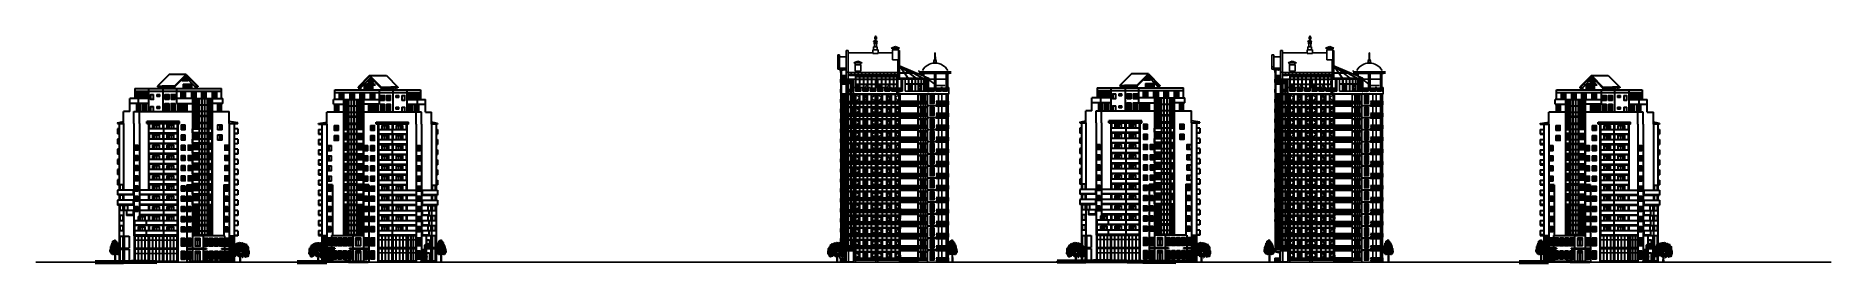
# Model space of a CAD drawing. Header units: inches. Extents: x -634 to 3638, y -6930911 to 5552.
# Drawn here: x 1883 to 2396, y 3393 to 3458 of the extents above; entities that cross this region are included whole.
import ezdxf

# ---------------------------------------------------------------- set-up
doc = ezdxf.new("R2010")
doc.units = ezdxf.units.IN
doc.header["$MEASUREMENT"] = 0
doc.linetypes.add('Dashed', pattern=[1128.888893, 564.444447, -564.444447])
doc.linetypes.add('DASHED2', pattern=[9.525, 6.35, -3.175])
for name, color, linetype in [('ALUC', 202, 'Continuous'), ('derevo', 7, 'Continuous'), ('OGRAJDENIYE', 255, 'Continuous'), ('Okno', 150, 'Continuous'), ('text', 152, 'Continuous'), ('WALL', 243, 'Continuous'), ('развертка', 7, 'Continuous')]:
    doc.layers.add(name, color=color, linetype=linetype)
for name, color, linetype, lineweight in [('ELEV', 134, 'Continuous', 18), ('WALL_1', 11, 'Continuous', 15), ('WALLS', 7, 'Continuous', 70), ('фасады', 7, 'Continuous', 30), ('фасады2', 7, 'Continuous', 25)]:
    doc.layers.add(name, color=color, linetype=linetype, lineweight=lineweight)
pattern_1 = [(135, (2251.666936, 3285.016235), (0.023439284, 0.023439284), [])]
pattern_2 = [(135, (2375.761223, 3285.016235), (0.023439284, 0.023439284), [])]

# ---------------------------------------------------------------- blocks, each defined once
blk = doc.blocks.new('*X14')
at = {"color": 0, "linetype": 'ByBlock'}
for p, q in [((106.95, 19.5), (107.25, 19.5)), ((106.97, 19.6), (107.09, 19.6)), ((107.17, 19.8), (110.69, 19.8)), ((107.2, 19.9), (107.49, 19.9)), ((107.23, 19.7), (110.75, 19.7)), ((107.31, 19.6), (110.85, 19.6)), ((107.38, 19.5), (110.8, 19.5)), ((107.42, 20.3), (107.46, 20.3)), ((107.44, 20.7), (107.98, 20.7)), ((107.44, 20.2), (107.54, 20.2)), ((107.46, 20.1), (107.58, 20.1)), ((107.47, 20.6), (110.21, 20.6)), ((107.48, 20.8), (107.6, 20.8)), ((107.48, 20), (107.62, 20)), ((107.5, 19.9), (107.65, 19.9)), ((107.51, 20.9), (107.52, 20.9)), ((107.53, 20.5), (110.17, 20.5)), ((107.59, 20.4), (110.1, 20.4)), ((107.6, 20.3), (110.02, 20.3)), ((107.62, 20.2), (109.94, 20.2)), ((107.64, 20.1), (110.29, 20.1)), ((107.65, 20), (110.71, 20)), ((107.67, 20.8), (107.9, 20.8)), ((107.67, 19.9), (110.54, 19.9)), ((107.73, 20.9), (107.82, 20.9)), ((107.96, 21.2), (108.05, 21.2)), ((108, 21.1), (108.58, 21.1)), ((108.04, 20.7), (110.25, 20.7)), ((108.05, 21), (108.6, 21)), ((108.06, 20.8), (108.89, 20.8)), ((108.08, 20.9), (108.61, 20.9)), ((108.17, 21.2), (108.51, 21.2)), ((108.27, 21.3), (108.43, 21.3)), ((108.31, 21.4), (108.35, 21.4)), ((108.58, 21.6), (108.58, 21.6)), ((108.6, 21.5), (108.7, 21.5)), ((108.62, 21.4), (109.34, 21.4)), ((108.63, 20.9), (108.79, 20.9)), ((108.64, 21.3), (109.59, 21.3)), ((108.68, 21.2), (109.56, 21.2)), ((108.73, 21.5), (109.32, 21.5)), ((108.74, 21.1), (109.63, 21.1)), ((108.75, 21.6), (109.3, 21.6)), ((108.78, 21.7), (109.12, 21.7)), ((108.8, 21), (109.59, 21)), ((108.86, 20.9), (109.55, 20.9)), ((108.91, 21.8), (109.02, 21.8)), ((108.92, 20.8), (109.51, 20.8)), ((109.2, 21.7), (109.28, 21.7)), ((109.52, 20.8), (110.02, 20.8)), ((109.53, 21.4), (109.61, 21.4)), ((109.6, 20.9), (110.03, 20.9)), ((109.68, 21), (109.8, 21)), ((109.99, 21), (110.04, 21)), ((110.1, 20.2), (110.34, 20.2)), ((110.25, 20.3), (110.38, 20.3)), ((110.28, 20.8), (110.29, 20.8)), ((110.32, 20.4), (110.38, 20.4)), ((110.54, 20.1), (110.73, 20.1)), ((110.72, 20.2), (110.75, 20.2)), ((105.99, 15.8), (107.55, 15.8)), ((106.03, 15.9), (107.5, 15.9)), ((106.06, 16), (107.65, 16)), ((106.07, 16.2), (108.6, 16.2)), ((106.11, 15.7), (106.9, 15.7)), ((106.15, 16.5), (108.04, 16.5)), ((106.15, 15.5), (108.27, 15.5)), ((106.16, 16.4), (108.87, 16.4)), ((106.19, 16.6), (108.01, 16.6)), ((106.19, 16.3), (108.51, 16.3)), ((106.21, 16.1), (108.68, 16.1)), ((106.24, 15.6), (108.19, 15.6)), ((106.27, 17.5), (108.79, 17.5)), ((106.29, 17.2), (106.44, 17.2)), ((106.29, 17.1), (106.75, 17.1)), ((106.29, 17), (108.88, 17)), ((106.29, 16.9), (108.69, 16.9)), ((106.31, 17.4), (108.88, 17.4)), ((106.33, 17.8), (109.08, 17.8)), ((106.33, 17.6), (108.43, 17.6)), ((106.33, 15.4), (108.36, 15.4)), ((106.34, 17.7), (108.42, 17.7)), ((106.34, 16.8), (108.75, 16.8)), ((106.35, 17.9), (109.08, 17.9)), ((106.42, 16.7), (108.3, 16.7)), ((106.42, 15), (108.39, 15)), ((106.48, 17.3), (108.92, 17.3)), ((106.5, 15.3), (108.54, 15.3)), ((106.58, 18.6), (106.64, 18.6)), ((106.64, 18), (109.1, 18)), ((106.65, 17.2), (108.96, 17.2)), ((106.69, 18.5), (108.57, 18.5)), ((106.71, 14.8), (107.25, 14.8)), ((106.72, 18.1), (109.11, 18.1)), ((106.72, 15.1), (108.4, 15.1)), ((106.73, 18.2), (108.82, 18.2)), ((106.76, 14.7), (108.34, 14.7)), ((106.79, 18.8), (111.14, 18.8)), ((106.79, 18.4), (108.45, 18.4)), ((106.8, 18.7), (108.74, 18.7)), ((106.82, 17.1), (108.86, 17.1)), ((106.85, 19.2), (110.96, 19.2)), ((106.87, 18.6), (108.58, 18.6)), ((106.88, 18.9), (111.2, 18.9)), ((106.89, 14.4), (108.39, 14.4)), ((106.9, 19.1), (110.93, 19.1)), ((106.9, 18.3), (108.59, 18.3)), ((106.91, 15.7), (108.1, 15.7)), ((106.93, 19), (111.12, 19)), ((106.96, 19.4), (107.41, 19.4)), ((106.97, 19.3), (110.81, 19.3)), ((107.04, 14.3), (107.15, 14.3)), ((107.06, 15.2), (108.31, 15.2)), ((107.12, 14.5), (107.66, 14.5)), ((107.18, 14.6), (108.35, 14.6)), ((107.34, 14.2), (108.49, 14.2)), ((107.42, 14.3), (108.3, 14.3)), ((107.46, 19.4), (110.74, 19.4)), ((107.63, 15.9), (107.64, 15.9)), ((107.68, 15.8), (108.65, 15.8)), ((107.69, 16), (108.87, 16)), ((107.71, 14.8), (108, 14.8)), ((107.74, 15.9), (109.05, 15.9)), ((107.74, 13.9), (107.86, 13.9)), ((107.83, 14.9), (108.05, 14.9)), ((107.87, 14), (108.52, 14)), ((107.92, 14.5), (108.3, 14.5)), ((108.01, 14.1), (108.74, 14.1)), ((108.09, 14.8), (108.35, 14.8)), ((108.11, 15.7), (108.62, 15.7)), ((108.16, 13.9), (108.3, 13.9)), ((108.23, 15.6), (108.64, 15.6)), ((108.25, 14.9), (108.29, 14.9)), ((108.32, 16.7), (108.65, 16.7)), ((108.36, 14.9), (108.48, 14.9)), ((108.4, 16.6), (108.72, 16.6)), ((108.41, 16.5), (108.8, 16.5)), ((108.45, 14.3), (108.51, 14.3)), ((108.46, 17.6), (108.65, 17.6)), ((108.47, 15.5), (108.77, 15.5)), ((108.55, 17.7), (109.09, 17.7)), ((108.56, 16.3), (108.64, 16.3)), ((108.62, 18.6), (108.75, 18.6)), ((108.65, 18.3), (108.74, 18.3)), ((108.67, 15.8), (109.11, 15.8)), ((108.71, 16.9), (108.91, 16.9)), ((108.71, 16.7), (108.8, 16.7)), ((108.74, 18.7), (109.2, 18.7)), ((108.77, 18.6), (109.19, 18.6)), ((108.77, 16.2), (109.15, 16.2)), ((108.8, 18.5), (109.17, 18.5)), ((108.8, 17.6), (109.09, 17.6)), ((108.82, 18.4), (109.16, 18.4)), ((108.83, 15.4), (108.9, 15.4)), ((108.84, 17.5), (109.1, 17.5)), ((108.85, 18.3), (109.14, 18.3)), ((108.87, 15.7), (108.92, 15.7)), ((108.88, 18.2), (109.13, 18.2)), ((108.89, 16.1), (109.03, 16.1)), ((108.9, 17.1), (109, 17.1)), ((108.91, 16.8), (108.94, 16.8)), ((108.94, 16.3), (109.15, 16.3)), ((108.96, 17.4), (109.1, 17.4)), ((109.04, 17.3), (109.11, 17.3)), ((109.11, 17.2), (109.11, 17.2)), ((109.16, 17.8), (111.58, 17.8)), ((109.16, 17.7), (109.19, 17.7)), ((109.17, 18), (111.46, 18)), ((109.17, 17.9), (111.48, 17.9)), ((109.18, 18.2), (111, 18.2)), ((109.18, 18.1), (111.32, 18.1)), ((109.19, 18.4), (111.26, 18.4)), ((109.19, 18.3), (111.13, 18.3)), ((109.19, 17), (111.73, 17)), ((109.19, 16.9), (111.89, 16.9)), ((109.2, 18.6), (111.14, 18.6)), ((109.2, 18.5), (111.4, 18.5)), ((109.2, 17.1), (111.43, 17.1)), ((109.21, 18.7), (111.12, 18.7)), ((109.21, 17.2), (111.38, 17.2)), ((109.24, 16.8), (109.67, 16.8)), ((109.26, 17.7), (111.4, 17.7)), ((109.28, 16.7), (109.36, 16.7)), ((109.29, 15), (109.62, 15)), ((109.31, 17.6), (109.38, 17.6)), ((109.31, 14.9), (109.48, 14.9)), ((109.32, 15.1), (110.61, 15.1)), ((109.33, 17.3), (111.48, 17.3)), ((109.33, 14.8), (109.33, 14.8)), ((109.34, 15.2), (111.95, 15.2)), ((109.37, 15.3), (109.64, 15.3)), ((109.39, 15.4), (109.52, 15.4)), ((109.41, 15.5), (109.58, 15.5)), ((109.44, 17.4), (111.58, 17.4)), ((109.44, 15.6), (109.63, 15.6)), ((109.45, 17.6), (111.66, 17.6)), ((109.46, 15.7), (109.69, 15.7)), ((109.49, 16.4), (109.5, 16.4)), ((109.5, 16.6), (111.79, 16.6)), ((109.53, 16.5), (111.88, 16.5)), ((109.55, 14.2), (109.79, 14.2)), ((109.56, 17.5), (111.64, 17.5)), ((109.57, 15.8), (109.74, 15.8)), ((109.58, 16), (109.63, 16)), ((109.59, 16.1), (109.95, 16.1)), ((109.62, 16.7), (111.9, 16.7)), ((109.65, 14.1), (109.87, 14.1)), ((109.67, 16.4), (111.95, 16.4)), ((109.67, 15), (110.49, 15)), ((109.68, 16.3), (109.82, 16.3)), ((109.69, 14.7), (109.75, 14.7)), ((109.72, 16.2), (111.9, 16.2)), ((109.72, 14.8), (109.99, 14.8)), ((109.75, 16.8), (110.34, 16.8)), ((109.78, 14), (109.84, 14)), ((109.8, 14.9), (110.31, 14.9)), ((109.81, 14.3), (109.89, 14.3)), ((109.82, 14.2), (111.13, 14.2)), ((109.83, 15.3), (109.98, 15.3)), ((109.89, 16.3), (111.98, 16.3)), ((109.93, 14.6), (110.27, 14.6)), ((109.94, 14.1), (110.92, 14.1)), ((109.97, 14.3), (111.49, 14.3)), ((109.98, 14.7), (110.23, 14.7)), ((110, 14.4), (111.57, 14.4)), ((110.01, 14.5), (110.39, 14.5)), ((110.04, 15.3), (111.04, 15.3)), ((110.05, 16.1), (110.18, 16.1)), ((110.07, 16), (110.1, 16)), ((110.07, 14.8), (110.25, 14.8)), ((110.08, 15.4), (111.14, 15.4)), ((110.09, 14), (110.91, 14)), ((110.11, 15.5), (112.22, 15.5)), ((110.19, 15.7), (110.27, 15.7)), ((110.25, 13.9), (110.37, 13.9)), ((110.27, 16.1), (111.96, 16.1)), ((110.3, 15.6), (112.06, 15.6)), ((110.32, 16), (110.4, 16)), ((110.4, 13.8), (110.44, 13.8)), ((110.41, 14.5), (110.67, 14.5)), ((110.44, 15.9), (111, 15.9)), ((110.45, 16.8), (111.85, 16.8)), ((110.46, 15.8), (111.04, 15.8)), ((110.46, 14.6), (110.5, 14.6)), ((110.5, 16), (112, 16)), ((110.53, 15.7), (110.98, 15.7)), ((110.55, 14.7), (111.06, 14.7)), ((110.62, 15.1), (111.88, 15.1)), ((110.62, 15), (111.69, 15)), ((110.69, 14.6), (111.14, 14.6)), ((110.71, 14.5), (111.65, 14.5)), ((110.78, 14.8), (111.48, 14.8)), ((110.81, 13.9), (110.98, 13.9)), ((110.82, 14.9), (111.83, 14.9)), ((110.89, 19.3), (111, 19.3)), ((111.04, 15.7), (111.82, 15.7)), ((111.15, 14.6), (111.73, 14.6)), ((111.2, 15.8), (111.88, 15.8)), ((111.2, 15.3), (111.8, 15.3)), ((111.2, 14.7), (111.64, 14.7)), ((111.27, 15.4), (111.92, 15.4)), ((111.28, 15.9), (111.94, 15.9)), ((111.37, 18.2), (111.43, 18.2)), ((111.5, 17.2), (111.7, 17.2))]:
    blk.add_line(p, q, dxfattribs=at)
blk = doc.blocks.new('*X15')
at = {"color": 0, "linetype": 'ByBlock'}
for p, q in [((106.95, 19.5), (107.25, 19.5)), ((106.97, 19.6), (107.09, 19.6)), ((107.17, 19.8), (110.69, 19.8)), ((107.2, 19.9), (107.49, 19.9)), ((107.23, 19.7), (110.75, 19.7)), ((107.31, 19.6), (110.85, 19.6)), ((107.38, 19.5), (110.8, 19.5)), ((107.42, 20.3), (107.46, 20.3)), ((107.44, 20.7), (107.98, 20.7)), ((107.44, 20.2), (107.54, 20.2)), ((107.46, 20.1), (107.58, 20.1)), ((107.47, 20.6), (110.21, 20.6)), ((107.48, 20.8), (107.6, 20.8)), ((107.48, 20), (107.62, 20)), ((107.5, 19.9), (107.65, 19.9)), ((107.51, 20.9), (107.52, 20.9)), ((107.53, 20.5), (110.17, 20.5)), ((107.59, 20.4), (110.1, 20.4)), ((107.6, 20.3), (110.02, 20.3)), ((107.62, 20.2), (109.94, 20.2)), ((107.64, 20.1), (110.29, 20.1)), ((107.65, 20), (110.71, 20)), ((107.67, 20.8), (107.9, 20.8)), ((107.67, 19.9), (110.54, 19.9)), ((107.73, 20.9), (107.82, 20.9)), ((107.96, 21.2), (108.05, 21.2)), ((108, 21.1), (108.58, 21.1)), ((108.04, 20.7), (110.25, 20.7)), ((108.05, 21), (108.6, 21)), ((108.06, 20.8), (108.89, 20.8)), ((108.08, 20.9), (108.61, 20.9)), ((108.17, 21.2), (108.51, 21.2)), ((108.27, 21.3), (108.43, 21.3)), ((108.31, 21.4), (108.35, 21.4)), ((108.58, 21.6), (108.58, 21.6)), ((108.6, 21.5), (108.7, 21.5)), ((108.62, 21.4), (109.34, 21.4)), ((108.63, 20.9), (108.79, 20.9)), ((108.64, 21.3), (109.59, 21.3)), ((108.68, 21.2), (109.56, 21.2)), ((108.73, 21.5), (109.32, 21.5)), ((108.74, 21.1), (109.63, 21.1)), ((108.75, 21.6), (109.3, 21.6)), ((108.78, 21.7), (109.12, 21.7)), ((108.8, 21), (109.59, 21)), ((108.86, 20.9), (109.55, 20.9)), ((108.91, 21.8), (109.02, 21.8)), ((108.92, 20.8), (109.51, 20.8)), ((109.2, 21.7), (109.28, 21.7)), ((109.52, 20.8), (110.02, 20.8)), ((109.53, 21.4), (109.61, 21.4)), ((109.6, 20.9), (110.03, 20.9)), ((109.68, 21), (109.8, 21)), ((109.99, 21), (110.04, 21)), ((110.1, 20.2), (110.34, 20.2)), ((110.25, 20.3), (110.38, 20.3)), ((110.28, 20.8), (110.29, 20.8)), ((110.32, 20.4), (110.38, 20.4)), ((110.54, 20.1), (110.73, 20.1)), ((110.72, 20.2), (110.75, 20.2)), ((105.99, 15.8), (107.55, 15.8)), ((106.03, 15.9), (107.5, 15.9)), ((106.06, 16), (107.65, 16)), ((106.07, 16.2), (108.6, 16.2)), ((106.11, 15.7), (106.9, 15.7)), ((106.15, 16.5), (108.04, 16.5)), ((106.15, 15.5), (108.27, 15.5)), ((106.16, 16.4), (108.87, 16.4)), ((106.19, 16.6), (108.01, 16.6)), ((106.19, 16.3), (108.51, 16.3)), ((106.21, 16.1), (108.68, 16.1)), ((106.24, 15.6), (108.19, 15.6)), ((106.27, 17.5), (108.79, 17.5)), ((106.29, 17.2), (106.44, 17.2)), ((106.29, 17.1), (106.75, 17.1)), ((106.29, 17), (108.88, 17)), ((106.29, 16.9), (108.69, 16.9)), ((106.31, 17.4), (108.88, 17.4)), ((106.33, 17.8), (109.08, 17.8)), ((106.33, 17.6), (108.43, 17.6)), ((106.33, 15.4), (108.36, 15.4)), ((106.34, 17.7), (108.42, 17.7)), ((106.34, 16.8), (108.75, 16.8)), ((106.35, 17.9), (109.08, 17.9)), ((106.42, 16.7), (108.3, 16.7)), ((106.42, 15), (108.39, 15)), ((106.48, 17.3), (108.92, 17.3)), ((106.5, 15.3), (108.54, 15.3)), ((106.58, 18.6), (106.64, 18.6)), ((106.64, 18), (109.1, 18)), ((106.65, 17.2), (108.96, 17.2)), ((106.69, 18.5), (108.57, 18.5)), ((106.71, 14.8), (107.25, 14.8)), ((106.72, 18.1), (109.11, 18.1)), ((106.72, 15.1), (108.4, 15.1)), ((106.73, 18.2), (108.82, 18.2)), ((106.76, 14.7), (108.34, 14.7)), ((106.79, 18.8), (111.14, 18.8)), ((106.79, 18.4), (108.45, 18.4)), ((106.8, 18.7), (108.74, 18.7)), ((106.82, 17.1), (108.86, 17.1)), ((106.85, 19.2), (110.96, 19.2)), ((106.87, 18.6), (108.58, 18.6)), ((106.88, 18.9), (111.2, 18.9)), ((106.89, 14.4), (108.39, 14.4)), ((106.9, 19.1), (110.93, 19.1)), ((106.9, 18.3), (108.59, 18.3)), ((106.91, 15.7), (108.1, 15.7)), ((106.93, 19), (111.12, 19)), ((106.96, 19.4), (107.41, 19.4)), ((106.97, 19.3), (110.81, 19.3)), ((107.04, 14.3), (107.15, 14.3)), ((107.06, 15.2), (108.31, 15.2)), ((107.12, 14.5), (107.66, 14.5)), ((107.18, 14.6), (108.35, 14.6)), ((107.34, 14.2), (108.49, 14.2)), ((107.42, 14.3), (108.3, 14.3)), ((107.46, 19.4), (110.74, 19.4)), ((107.63, 15.9), (107.64, 15.9)), ((107.68, 15.8), (108.65, 15.8)), ((107.69, 16), (108.87, 16)), ((107.71, 14.8), (108, 14.8)), ((107.74, 15.9), (109.05, 15.9)), ((107.74, 13.9), (107.86, 13.9)), ((107.83, 14.9), (108.05, 14.9)), ((107.87, 14), (108.52, 14)), ((107.92, 14.5), (108.3, 14.5)), ((108.01, 14.1), (108.74, 14.1)), ((108.09, 14.8), (108.35, 14.8)), ((108.11, 15.7), (108.62, 15.7)), ((108.16, 13.9), (108.3, 13.9)), ((108.23, 15.6), (108.64, 15.6)), ((108.25, 14.9), (108.29, 14.9)), ((108.32, 16.7), (108.65, 16.7)), ((108.36, 14.9), (108.48, 14.9)), ((108.4, 16.6), (108.72, 16.6)), ((108.41, 16.5), (108.8, 16.5)), ((108.45, 14.3), (108.51, 14.3)), ((108.46, 17.6), (108.65, 17.6)), ((108.47, 15.5), (108.77, 15.5)), ((108.55, 17.7), (109.09, 17.7)), ((108.56, 16.3), (108.64, 16.3)), ((108.62, 18.6), (108.75, 18.6)), ((108.65, 18.3), (108.74, 18.3)), ((108.67, 15.8), (109.11, 15.8)), ((108.71, 16.9), (108.91, 16.9)), ((108.71, 16.7), (108.8, 16.7)), ((108.74, 18.7), (109.2, 18.7)), ((108.77, 18.6), (109.19, 18.6)), ((108.77, 16.2), (109.15, 16.2)), ((108.8, 18.5), (109.17, 18.5)), ((108.8, 17.6), (109.09, 17.6)), ((108.82, 18.4), (109.16, 18.4)), ((108.83, 15.4), (108.9, 15.4)), ((108.84, 17.5), (109.1, 17.5)), ((108.85, 18.3), (109.14, 18.3)), ((108.87, 15.7), (108.92, 15.7)), ((108.88, 18.2), (109.13, 18.2)), ((108.89, 16.1), (109.03, 16.1)), ((108.9, 17.1), (109, 17.1)), ((108.91, 16.8), (108.94, 16.8)), ((108.94, 16.3), (109.15, 16.3)), ((108.96, 17.4), (109.1, 17.4)), ((109.04, 17.3), (109.11, 17.3)), ((109.11, 17.2), (109.11, 17.2)), ((109.16, 17.8), (111.58, 17.8)), ((109.16, 17.7), (109.19, 17.7)), ((109.17, 18), (111.46, 18)), ((109.17, 17.9), (111.48, 17.9)), ((109.18, 18.2), (111, 18.2)), ((109.18, 18.1), (111.32, 18.1)), ((109.19, 18.4), (111.26, 18.4)), ((109.19, 18.3), (111.13, 18.3)), ((109.19, 17), (111.73, 17)), ((109.19, 16.9), (111.89, 16.9)), ((109.2, 18.6), (111.14, 18.6)), ((109.2, 18.5), (111.4, 18.5)), ((109.2, 17.1), (111.43, 17.1)), ((109.21, 18.7), (111.12, 18.7)), ((109.21, 17.2), (111.38, 17.2)), ((109.24, 16.8), (109.67, 16.8)), ((109.26, 17.7), (111.4, 17.7)), ((109.28, 16.7), (109.36, 16.7)), ((109.29, 15), (109.62, 15)), ((109.31, 17.6), (109.38, 17.6)), ((109.31, 14.9), (109.48, 14.9)), ((109.32, 15.1), (110.61, 15.1)), ((109.33, 17.3), (111.48, 17.3)), ((109.33, 14.8), (109.33, 14.8)), ((109.34, 15.2), (111.95, 15.2)), ((109.37, 15.3), (109.64, 15.3)), ((109.39, 15.4), (109.52, 15.4)), ((109.41, 15.5), (109.58, 15.5)), ((109.44, 17.4), (111.58, 17.4)), ((109.44, 15.6), (109.63, 15.6)), ((109.45, 17.6), (111.66, 17.6)), ((109.46, 15.7), (109.69, 15.7)), ((109.49, 16.4), (109.5, 16.4)), ((109.5, 16.6), (111.79, 16.6)), ((109.53, 16.5), (111.88, 16.5)), ((109.55, 14.2), (109.79, 14.2)), ((109.56, 17.5), (111.64, 17.5)), ((109.57, 15.8), (109.74, 15.8)), ((109.58, 16), (109.63, 16)), ((109.59, 16.1), (109.95, 16.1)), ((109.62, 16.7), (111.9, 16.7)), ((109.65, 14.1), (109.87, 14.1)), ((109.67, 16.4), (111.95, 16.4)), ((109.67, 15), (110.49, 15)), ((109.68, 16.3), (109.82, 16.3)), ((109.69, 14.7), (109.75, 14.7)), ((109.72, 16.2), (111.9, 16.2)), ((109.72, 14.8), (109.99, 14.8)), ((109.75, 16.8), (110.34, 16.8)), ((109.78, 14), (109.84, 14)), ((109.8, 14.9), (110.31, 14.9)), ((109.81, 14.3), (109.89, 14.3)), ((109.82, 14.2), (111.13, 14.2)), ((109.83, 15.3), (109.98, 15.3)), ((109.89, 16.3), (111.98, 16.3)), ((109.93, 14.6), (110.27, 14.6)), ((109.94, 14.1), (110.92, 14.1)), ((109.97, 14.3), (111.49, 14.3)), ((109.98, 14.7), (110.23, 14.7)), ((110, 14.4), (111.57, 14.4)), ((110.01, 14.5), (110.39, 14.5)), ((110.04, 15.3), (111.04, 15.3)), ((110.05, 16.1), (110.18, 16.1)), ((110.07, 16), (110.1, 16)), ((110.07, 14.8), (110.25, 14.8)), ((110.08, 15.4), (111.14, 15.4)), ((110.09, 14), (110.91, 14)), ((110.11, 15.5), (112.22, 15.5)), ((110.19, 15.7), (110.27, 15.7)), ((110.25, 13.9), (110.37, 13.9)), ((110.27, 16.1), (111.96, 16.1)), ((110.3, 15.6), (112.06, 15.6)), ((110.32, 16), (110.4, 16)), ((110.4, 13.8), (110.44, 13.8)), ((110.41, 14.5), (110.67, 14.5)), ((110.44, 15.9), (111, 15.9)), ((110.45, 16.8), (111.85, 16.8)), ((110.46, 15.8), (111.04, 15.8)), ((110.46, 14.6), (110.5, 14.6)), ((110.5, 16), (112, 16)), ((110.53, 15.7), (110.98, 15.7)), ((110.55, 14.7), (111.06, 14.7)), ((110.62, 15.1), (111.88, 15.1)), ((110.62, 15), (111.69, 15)), ((110.69, 14.6), (111.14, 14.6)), ((110.71, 14.5), (111.65, 14.5)), ((110.78, 14.8), (111.48, 14.8)), ((110.81, 13.9), (110.98, 13.9)), ((110.82, 14.9), (111.83, 14.9)), ((110.89, 19.3), (111, 19.3)), ((111.04, 15.7), (111.82, 15.7)), ((111.15, 14.6), (111.73, 14.6)), ((111.2, 15.8), (111.88, 15.8)), ((111.2, 15.3), (111.8, 15.3)), ((111.2, 14.7), (111.64, 14.7)), ((111.27, 15.4), (111.92, 15.4)), ((111.28, 15.9), (111.94, 15.9)), ((111.37, 18.2), (111.43, 18.2)), ((111.5, 17.2), (111.7, 17.2))]:
    blk.add_line(p, q, dxfattribs=at)
blk = doc.blocks.new('*X16')
at = {"color": 0, "linetype": 'ByBlock'}
for p, q in [((106.95, 19.5), (107.25, 19.5)), ((106.97, 19.6), (107.09, 19.6)), ((107.17, 19.8), (110.69, 19.8)), ((107.2, 19.9), (107.49, 19.9)), ((107.23, 19.7), (110.75, 19.7)), ((107.31, 19.6), (110.85, 19.6)), ((107.38, 19.5), (110.8, 19.5)), ((107.42, 20.3), (107.46, 20.3)), ((107.44, 20.7), (107.98, 20.7)), ((107.44, 20.2), (107.54, 20.2)), ((107.46, 20.1), (107.58, 20.1)), ((107.47, 20.6), (110.21, 20.6)), ((107.48, 20.8), (107.6, 20.8)), ((107.48, 20), (107.62, 20)), ((107.5, 19.9), (107.65, 19.9)), ((107.51, 20.9), (107.52, 20.9)), ((107.53, 20.5), (110.17, 20.5)), ((107.59, 20.4), (110.1, 20.4)), ((107.6, 20.3), (110.02, 20.3)), ((107.62, 20.2), (109.94, 20.2)), ((107.64, 20.1), (110.29, 20.1)), ((107.65, 20), (110.71, 20)), ((107.67, 20.8), (107.9, 20.8)), ((107.67, 19.9), (110.54, 19.9)), ((107.73, 20.9), (107.82, 20.9)), ((107.96, 21.2), (108.05, 21.2)), ((108, 21.1), (108.58, 21.1)), ((108.04, 20.7), (110.25, 20.7)), ((108.05, 21), (108.6, 21)), ((108.06, 20.8), (108.89, 20.8)), ((108.08, 20.9), (108.61, 20.9)), ((108.17, 21.2), (108.51, 21.2)), ((108.27, 21.3), (108.43, 21.3)), ((108.31, 21.4), (108.35, 21.4)), ((108.58, 21.6), (108.58, 21.6)), ((108.6, 21.5), (108.7, 21.5)), ((108.62, 21.4), (109.34, 21.4)), ((108.63, 20.9), (108.79, 20.9)), ((108.64, 21.3), (109.59, 21.3)), ((108.68, 21.2), (109.56, 21.2)), ((108.73, 21.5), (109.32, 21.5)), ((108.74, 21.1), (109.63, 21.1)), ((108.75, 21.6), (109.3, 21.6)), ((108.78, 21.7), (109.12, 21.7)), ((108.8, 21), (109.59, 21)), ((108.86, 20.9), (109.55, 20.9)), ((108.91, 21.8), (109.02, 21.8)), ((108.92, 20.8), (109.51, 20.8)), ((109.2, 21.7), (109.28, 21.7)), ((109.52, 20.8), (110.02, 20.8)), ((109.53, 21.4), (109.61, 21.4)), ((109.6, 20.9), (110.03, 20.9)), ((109.68, 21), (109.8, 21)), ((109.99, 21), (110.04, 21)), ((110.1, 20.2), (110.34, 20.2)), ((110.25, 20.3), (110.38, 20.3)), ((110.28, 20.8), (110.29, 20.8)), ((110.32, 20.4), (110.38, 20.4)), ((110.54, 20.1), (110.73, 20.1)), ((110.72, 20.2), (110.75, 20.2)), ((105.99, 15.8), (107.55, 15.8)), ((106.03, 15.9), (107.5, 15.9)), ((106.06, 16), (107.65, 16)), ((106.07, 16.2), (108.6, 16.2)), ((106.11, 15.7), (106.9, 15.7)), ((106.15, 16.5), (108.04, 16.5)), ((106.15, 15.5), (108.27, 15.5)), ((106.16, 16.4), (108.87, 16.4)), ((106.19, 16.6), (108.01, 16.6)), ((106.19, 16.3), (108.51, 16.3)), ((106.21, 16.1), (108.68, 16.1)), ((106.24, 15.6), (108.19, 15.6)), ((106.27, 17.5), (108.79, 17.5)), ((106.29, 17.2), (106.44, 17.2)), ((106.29, 17.1), (106.75, 17.1)), ((106.29, 17), (108.88, 17)), ((106.29, 16.9), (108.69, 16.9)), ((106.31, 17.4), (108.88, 17.4)), ((106.33, 17.8), (109.08, 17.8)), ((106.33, 17.6), (108.43, 17.6)), ((106.33, 15.4), (108.36, 15.4)), ((106.34, 17.7), (108.42, 17.7)), ((106.34, 16.8), (108.75, 16.8)), ((106.35, 17.9), (109.08, 17.9)), ((106.42, 16.7), (108.3, 16.7)), ((106.42, 15), (108.39, 15)), ((106.48, 17.3), (108.92, 17.3)), ((106.5, 15.3), (108.54, 15.3)), ((106.58, 18.6), (106.64, 18.6)), ((106.64, 18), (109.1, 18)), ((106.65, 17.2), (108.96, 17.2)), ((106.69, 18.5), (108.57, 18.5)), ((106.71, 14.8), (107.25, 14.8)), ((106.72, 18.1), (109.11, 18.1)), ((106.72, 15.1), (108.4, 15.1)), ((106.73, 18.2), (108.82, 18.2)), ((106.76, 14.7), (108.34, 14.7)), ((106.79, 18.8), (111.14, 18.8)), ((106.79, 18.4), (108.45, 18.4)), ((106.8, 18.7), (108.74, 18.7)), ((106.82, 17.1), (108.86, 17.1)), ((106.85, 19.2), (110.96, 19.2)), ((106.87, 18.6), (108.58, 18.6)), ((106.88, 18.9), (111.2, 18.9)), ((106.89, 14.4), (108.39, 14.4)), ((106.9, 19.1), (110.93, 19.1)), ((106.9, 18.3), (108.59, 18.3)), ((106.91, 15.7), (108.1, 15.7)), ((106.93, 19), (111.12, 19)), ((106.96, 19.4), (107.41, 19.4)), ((106.97, 19.3), (110.81, 19.3)), ((107.04, 14.3), (107.15, 14.3)), ((107.06, 15.2), (108.31, 15.2)), ((107.12, 14.5), (107.66, 14.5)), ((107.18, 14.6), (108.35, 14.6)), ((107.34, 14.2), (108.49, 14.2)), ((107.42, 14.3), (108.3, 14.3)), ((107.46, 19.4), (110.74, 19.4)), ((107.63, 15.9), (107.64, 15.9)), ((107.68, 15.8), (108.65, 15.8)), ((107.69, 16), (108.87, 16)), ((107.71, 14.8), (108, 14.8)), ((107.74, 15.9), (109.05, 15.9)), ((107.74, 13.9), (107.86, 13.9)), ((107.83, 14.9), (108.05, 14.9)), ((107.87, 14), (108.52, 14)), ((107.92, 14.5), (108.3, 14.5)), ((108.01, 14.1), (108.74, 14.1)), ((108.09, 14.8), (108.35, 14.8)), ((108.11, 15.7), (108.62, 15.7)), ((108.16, 13.9), (108.3, 13.9)), ((108.23, 15.6), (108.64, 15.6)), ((108.25, 14.9), (108.29, 14.9)), ((108.32, 16.7), (108.65, 16.7)), ((108.36, 14.9), (108.48, 14.9)), ((108.4, 16.6), (108.72, 16.6)), ((108.41, 16.5), (108.8, 16.5)), ((108.45, 14.3), (108.51, 14.3)), ((108.46, 17.6), (108.65, 17.6)), ((108.47, 15.5), (108.77, 15.5)), ((108.55, 17.7), (109.09, 17.7)), ((108.56, 16.3), (108.64, 16.3)), ((108.62, 18.6), (108.75, 18.6)), ((108.65, 18.3), (108.74, 18.3)), ((108.67, 15.8), (109.11, 15.8)), ((108.71, 16.9), (108.91, 16.9)), ((108.71, 16.7), (108.8, 16.7)), ((108.74, 18.7), (109.2, 18.7)), ((108.77, 18.6), (109.19, 18.6)), ((108.77, 16.2), (109.15, 16.2)), ((108.8, 18.5), (109.17, 18.5)), ((108.8, 17.6), (109.09, 17.6)), ((108.82, 18.4), (109.16, 18.4)), ((108.83, 15.4), (108.9, 15.4)), ((108.84, 17.5), (109.1, 17.5)), ((108.85, 18.3), (109.14, 18.3)), ((108.87, 15.7), (108.92, 15.7)), ((108.88, 18.2), (109.13, 18.2)), ((108.89, 16.1), (109.03, 16.1)), ((108.9, 17.1), (109, 17.1)), ((108.91, 16.8), (108.94, 16.8)), ((108.94, 16.3), (109.15, 16.3)), ((108.96, 17.4), (109.1, 17.4)), ((109.04, 17.3), (109.11, 17.3)), ((109.11, 17.2), (109.11, 17.2)), ((109.16, 17.8), (111.58, 17.8)), ((109.16, 17.7), (109.19, 17.7)), ((109.17, 18), (111.46, 18)), ((109.17, 17.9), (111.48, 17.9)), ((109.18, 18.2), (111, 18.2)), ((109.18, 18.1), (111.32, 18.1)), ((109.19, 18.4), (111.26, 18.4)), ((109.19, 18.3), (111.13, 18.3)), ((109.19, 17), (111.73, 17)), ((109.19, 16.9), (111.89, 16.9)), ((109.2, 18.6), (111.14, 18.6)), ((109.2, 18.5), (111.4, 18.5)), ((109.2, 17.1), (111.43, 17.1)), ((109.21, 18.7), (111.12, 18.7)), ((109.21, 17.2), (111.38, 17.2)), ((109.24, 16.8), (109.67, 16.8)), ((109.26, 17.7), (111.4, 17.7)), ((109.28, 16.7), (109.36, 16.7)), ((109.29, 15), (109.62, 15)), ((109.31, 17.6), (109.38, 17.6)), ((109.31, 14.9), (109.48, 14.9)), ((109.32, 15.1), (110.61, 15.1)), ((109.33, 17.3), (111.48, 17.3)), ((109.33, 14.8), (109.33, 14.8)), ((109.34, 15.2), (111.95, 15.2)), ((109.37, 15.3), (109.64, 15.3)), ((109.39, 15.4), (109.52, 15.4)), ((109.41, 15.5), (109.58, 15.5)), ((109.44, 17.4), (111.58, 17.4)), ((109.44, 15.6), (109.63, 15.6)), ((109.45, 17.6), (111.66, 17.6)), ((109.46, 15.7), (109.69, 15.7)), ((109.49, 16.4), (109.5, 16.4)), ((109.5, 16.6), (111.79, 16.6)), ((109.53, 16.5), (111.88, 16.5)), ((109.55, 14.2), (109.79, 14.2)), ((109.56, 17.5), (111.64, 17.5)), ((109.57, 15.8), (109.74, 15.8)), ((109.58, 16), (109.63, 16)), ((109.59, 16.1), (109.95, 16.1)), ((109.62, 16.7), (111.9, 16.7)), ((109.65, 14.1), (109.87, 14.1)), ((109.67, 16.4), (111.95, 16.4)), ((109.67, 15), (110.49, 15)), ((109.68, 16.3), (109.82, 16.3)), ((109.69, 14.7), (109.75, 14.7)), ((109.72, 16.2), (111.9, 16.2)), ((109.72, 14.8), (109.99, 14.8)), ((109.75, 16.8), (110.34, 16.8)), ((109.78, 14), (109.84, 14)), ((109.8, 14.9), (110.31, 14.9)), ((109.81, 14.3), (109.89, 14.3)), ((109.82, 14.2), (111.13, 14.2)), ((109.83, 15.3), (109.98, 15.3)), ((109.89, 16.3), (111.98, 16.3)), ((109.93, 14.6), (110.27, 14.6)), ((109.94, 14.1), (110.92, 14.1)), ((109.97, 14.3), (111.49, 14.3)), ((109.98, 14.7), (110.23, 14.7)), ((110, 14.4), (111.57, 14.4)), ((110.01, 14.5), (110.39, 14.5)), ((110.04, 15.3), (111.04, 15.3)), ((110.05, 16.1), (110.18, 16.1)), ((110.07, 16), (110.1, 16)), ((110.07, 14.8), (110.25, 14.8)), ((110.08, 15.4), (111.14, 15.4)), ((110.09, 14), (110.91, 14)), ((110.11, 15.5), (112.22, 15.5)), ((110.19, 15.7), (110.27, 15.7)), ((110.25, 13.9), (110.37, 13.9)), ((110.27, 16.1), (111.96, 16.1)), ((110.3, 15.6), (112.06, 15.6)), ((110.32, 16), (110.4, 16)), ((110.4, 13.8), (110.44, 13.8)), ((110.41, 14.5), (110.67, 14.5)), ((110.44, 15.9), (111, 15.9)), ((110.45, 16.8), (111.85, 16.8)), ((110.46, 15.8), (111.04, 15.8)), ((110.46, 14.6), (110.5, 14.6)), ((110.5, 16), (112, 16)), ((110.53, 15.7), (110.98, 15.7)), ((110.55, 14.7), (111.06, 14.7)), ((110.62, 15.1), (111.88, 15.1)), ((110.62, 15), (111.69, 15)), ((110.69, 14.6), (111.14, 14.6)), ((110.71, 14.5), (111.65, 14.5)), ((110.78, 14.8), (111.48, 14.8)), ((110.81, 13.9), (110.98, 13.9)), ((110.82, 14.9), (111.83, 14.9)), ((110.89, 19.3), (111, 19.3)), ((111.04, 15.7), (111.82, 15.7)), ((111.15, 14.6), (111.73, 14.6)), ((111.2, 15.8), (111.88, 15.8)), ((111.2, 15.3), (111.8, 15.3)), ((111.2, 14.7), (111.64, 14.7)), ((111.27, 15.4), (111.92, 15.4)), ((111.28, 15.9), (111.94, 15.9)), ((111.37, 18.2), (111.43, 18.2)), ((111.5, 17.2), (111.7, 17.2))]:
    blk.add_line(p, q, dxfattribs=at)
blk = doc.blocks.new('*X17')
at = {"color": 0, "linetype": 'ByBlock'}
for p, q in [((162.5, 78.7), (162.6, 78.7)), ((162.8, 79.3), (173.5, 79.3)), ((162.8, 79.2), (173.4, 79.2)), ((162.9, 79.5), (163, 79.5)), ((162.9, 79.4), (163, 79.4)), ((162.9, 79.1), (163, 79.1)), ((162.9, 78.7), (163, 78.7)), ((163.1, 79.5), (173.2, 79.5)), ((163.1, 79.4), (173.5, 79.4)), ((163.1, 79.1), (173.5, 79.1)), ((163.1, 79), (173.6, 79)), ((163.1, 78.9), (173.4, 78.9)), ((163.1, 78.8), (167.4, 78.8)), ((163.1, 78.7), (167.4, 78.7)), ((163.2, 79.7), (173.3, 79.7)), ((163.3, 80.1), (172.4, 80.1)), ((163.3, 80), (172.2, 80)), ((163.3, 79.8), (172.3, 79.8)), ((163.3, 79.6), (173.3, 79.6)), ((163.4, 80.4), (163.5, 80.4)), ((163.4, 80.3), (172.6, 80.3)), ((163.4, 80.2), (172.5, 80.2)), ((163.4, 79.9), (172.2, 79.9)), ((163.5, 80.4), (164, 80.4)), ((163.6, 80.7), (163.6, 80.7)), ((163.6, 80.6), (163.7, 80.6)), ((163.6, 80.5), (163.9, 80.5)), ((163.8, 80.6), (163.8, 80.6)), ((164, 80.9), (164.1, 80.9)), ((164, 80.8), (164.3, 80.8)), ((164, 80.7), (172.5, 80.7)), ((164, 80.6), (172.4, 80.6)), ((164, 80.5), (172.3, 80.5)), ((164, 80.4), (172.3, 80.4)), ((164.1, 81), (164.1, 81)), ((164.2, 80.9), (164.3, 80.9)), ((164.4, 81.2), (164.5, 81.2)), ((164.4, 80.9), (171.6, 80.9)), ((164.4, 80.8), (171.7, 80.8)), ((164.5, 81.1), (164.7, 81.1)), ((164.5, 81), (171.6, 81)), ((164.8, 81.4), (165.1, 81.4)), ((164.8, 81.3), (165.1, 81.3)), ((164.8, 81.2), (165.1, 81.2)), ((164.8, 81.1), (171.2, 81.1)), ((165.2, 81.2), (171.2, 81.2)), ((165.3, 81.3), (171, 81.3)), ((165.5, 81.6), (168.8, 81.6)), ((165.5, 81.5), (168.9, 81.5)), ((165.6, 81.7), (165.7, 81.7)), ((165.6, 81.4), (170.6, 81.4)), ((165.7, 81.7), (166.1, 81.7)), ((165.8, 81.8), (166, 81.8)), ((166.3, 81.8), (168.9, 81.8)), ((166.3, 81.7), (168.9, 81.7)), ((166.4, 82), (166.8, 82)), ((166.4, 81.9), (166.8, 81.9)), ((166.5, 82.1), (166.7, 82.1)), ((166.9, 81.9), (167.8, 81.9)), ((167, 82), (167.2, 82)), ((167.1, 82.1), (167.1, 82.1)), ((167.2, 82), (167.7, 82)), ((167.3, 82.2), (167.3, 82.2)), ((167.3, 82.1), (167.7, 82.1)), ((167.4, 78.8), (173.4, 78.8)), ((167.5, 82.3), (167.6, 82.3)), ((167.5, 82.2), (167.7, 82.2)), ((167.6, 78.7), (173.4, 78.7)), ((167.9, 82), (168.3, 82)), ((168, 82.1), (168.2, 82.1)), ((168, 81.9), (168.9, 81.9)), ((168.1, 82.2), (168.1, 82.2)), ((168.3, 82), (168.9, 82)), ((168.4, 82.2), (168.7, 82.2)), ((168.4, 82.1), (168.7, 82.1)), ((168.6, 82.3), (168.7, 82.3)), ((168.9, 81.6), (168.9, 81.6)), ((168.9, 81.5), (170.3, 81.5)), ((169, 81.9), (169.7, 81.9)), ((169, 81.8), (169.7, 81.8)), ((169, 81.7), (169.7, 81.7)), ((169, 81.6), (169.8, 81.6)), ((169.1, 82), (169.7, 82)), ((169.2, 82.1), (169.3, 82.1)), ((169.5, 82.1), (169.7, 82.1)), ((169.8, 81.7), (170.1, 81.7)), ((169.8, 81.6), (170.1, 81.6)), ((169.9, 81.8), (170, 81.8)), ((170.2, 81.6), (170.3, 81.6)), ((170.4, 81.6), (170.6, 81.6)), ((170.4, 81.5), (170.6, 81.5)), ((170.6, 81.4), (170.9, 81.4)), ((170.8, 81.5), (170.9, 81.5)), ((171.1, 81.3), (171.2, 81.3)), ((171.3, 81.2), (171.7, 81.2)), ((171.3, 81.1), (171.7, 81.1)), ((171.4, 81.3), (171.6, 81.3)), ((171.8, 80.8), (172.3, 80.8)), ((171.9, 80.9), (172.4, 80.9)), ((172.1, 81.1), (172.1, 81.1)), ((172.1, 81), (172.4, 81)), ((172.3, 81.1), (172.4, 81.1)), ((172.3, 80), (172.3, 80)), ((172.3, 79.8), (173, 79.8)), ((172.4, 80.4), (172.6, 80.4)), ((172.4, 79.9), (173, 79.9)), ((172.5, 80), (172.7, 80)), ((172.9, 80), (173, 80)), ((173.3, 79.8), (173.3, 79.8)), ((161.8, 75.7), (163.1, 75.7)), ((161.9, 76.7), (162, 76.7)), ((161.9, 76.6), (165.2, 76.6)), ((161.9, 76.5), (164.7, 76.5)), ((161.9, 76.4), (164.8, 76.4)), ((161.9, 75.6), (163, 75.6)), ((161.9, 75.5), (162.3, 75.5)), ((162, 77.9), (164, 77.9)), ((162, 77.8), (163.8, 77.8)), ((162, 76.9), (165.8, 76.9)), ((162, 76.3), (163.5, 76.3)), ((162, 76.1), (162.2, 76.1)), ((162, 76), (163.1, 76)), ((162.1, 78.2), (165.7, 78.2)), ((162.1, 77.7), (163.8, 77.7)), ((162.1, 77.6), (163.8, 77.6)), ((162.1, 77.3), (163.8, 77.3)), ((162.1, 77.2), (163.9, 77.2)), ((162.1, 77.1), (166, 77.1)), ((162.1, 76.8), (165.7, 76.8)), ((162.1, 76.7), (165.2, 76.7)), ((162.1, 76.2), (163.5, 76.2)), ((162.2, 78.5), (162.3, 78.5)), ((162.2, 78.4), (162.4, 78.4)), ((162.2, 78.1), (165.7, 78.1)), ((162.2, 78), (166.9, 78)), ((162.2, 77.4), (163.8, 77.4)), ((162.2, 77), (165.8, 77)), ((162.2, 76.1), (163.1, 76.1)), ((162.2, 75.9), (163.1, 75.9)), ((162.2, 75.8), (163.2, 75.8)), ((162.2, 75.3), (164.9, 75.3)), ((162.3, 78.3), (165.6, 78.3)), ((162.3, 77.5), (163.6, 77.5)), ((162.3, 75.5), (163.5, 75.5)), ((162.3, 75.4), (163.6, 75.4)), ((162.4, 78.4), (165.6, 78.4)), ((162.4, 74.8), (163, 74.8)), ((162.5, 78.6), (162.7, 78.6)), ((162.5, 78.5), (165.7, 78.5)), ((162.5, 75.2), (163.4, 75.2)), ((162.5, 75.1), (162.8, 75.1)), ((162.5, 74.9), (163, 74.9)), ((162.6, 74.7), (163, 74.7)), ((162.6, 74.6), (163.7, 74.6)), ((162.7, 74.3), (164, 74.3)), ((162.8, 78.6), (165.6, 78.6)), ((162.8, 74.5), (163.7, 74.5)), ((162.8, 74.4), (164, 74.4)), ((162.8, 74.2), (165.6, 74.2)), ((162.9, 75.1), (163, 75.1)), ((162.9, 75), (162.9, 75)), ((162.9, 74.1), (165.6, 74.1)), ((162.9, 74), (165, 74)), ((162.9, 73.9), (164.6, 73.9)), ((162.9, 73.8), (164.5, 73.8)), ((163, 74.7), (163.4, 74.7)), ((163.1, 75.6), (163.2, 75.6)), ((163.1, 73.7), (164.5, 73.7)), ((163.2, 76.1), (163.4, 76.1)), ((163.2, 75.1), (163.3, 75.1)), ((163.2, 74.8), (163.3, 74.8)), ((163.2, 73.6), (164.5, 73.6)), ((163.2, 73.5), (163.4, 73.5)), ((163.3, 76), (163.4, 76)), ((163.3, 75.9), (163.3, 75.9)), ((163.4, 75.6), (163.5, 75.6)), ((163.4, 75.2), (164.7, 75.2)), ((163.4, 75), (164.5, 75)), ((163.4, 74.7), (164, 74.7)), ((163.5, 76.3), (164.8, 76.3)), ((163.5, 76.2), (164.6, 76.2)), ((163.5, 76.1), (164.8, 76.1)), ((163.5, 75.1), (164.8, 75.1)), ((163.5, 74.9), (163.9, 74.9)), ((163.5, 74.8), (164, 74.8)), ((163.5, 73.5), (164, 73.5)), ((163.5, 73.4), (163.6, 73.4)), ((163.5, 73.3), (163.5, 73.3)), ((163.6, 75.5), (163.7, 75.5)), ((163.6, 75.4), (164.7, 75.4)), ((163.7, 73.4), (164, 73.4)), ((163.8, 76), (164, 76)), ((163.8, 75.9), (163.8, 75.9)), ((163.8, 75.6), (164, 75.6)), ((163.8, 75.5), (164.8, 75.5)), ((163.8, 74.5), (164, 74.5)), ((163.8, 73.3), (163.9, 73.3)), ((163.9, 77.2), (166, 77.2)), ((163.9, 75.8), (164.7, 75.8)), ((164, 77.9), (166.5, 77.9)), ((164, 77.8), (166.5, 77.8)), ((164, 77.7), (166.2, 77.7)), ((164, 77.6), (166.2, 77.6)), ((164, 77.4), (166, 77.4)), ((164, 77.3), (166.1, 77.3)), ((164, 76), (164.8, 76)), ((164, 75.9), (165.4, 75.9)), ((164, 75.7), (164.9, 75.7)), ((164, 74.9), (164.3, 74.9)), ((164, 74.3), (164.3, 74.3)), ((164.1, 77.5), (166.1, 77.5)), ((164.1, 75.6), (164.8, 75.6)), ((164.1, 73.5), (164.2, 73.5)), ((164.2, 74.4), (164.3, 74.4)), ((164.2, 73.5), (164.5, 73.5)), ((164.3, 73.4), (164.4, 73.4)), ((164.4, 74.9), (164.4, 74.9)), ((164.4, 74.3), (164.6, 74.3)), ((164.5, 75), (166.3, 75)), ((164.5, 74.4), (164.6, 74.4)), ((164.6, 74.9), (164.7, 74.9)), ((164.6, 73.9), (164.9, 73.9)), ((164.6, 73.8), (165, 73.8)), ((164.7, 74.7), (166.2, 74.7)), ((164.8, 76.5), (165, 76.5)), ((164.8, 74.9), (166.3, 74.9)), ((164.8, 74.8), (166.1, 74.8)), ((164.8, 74.5), (166, 74.5)), ((164.8, 73.7), (165, 73.7)), ((164.9, 76.4), (165, 76.4)), ((164.9, 76), (165, 76)), ((164.9, 75.1), (166, 75.1)), ((164.9, 74.6), (166, 74.6)), ((164.9, 74.4), (165.5, 74.4)), ((164.9, 74.3), (165.4, 74.3)), ((165, 76.5), (165.2, 76.5)), ((165.1, 75.8), (166.2, 75.8)), ((165.1, 75.7), (165.9, 75.7)), ((165.1, 75.6), (165.7, 75.6)), ((165.1, 75.5), (165.9, 75.5)), ((165.1, 74), (165.4, 74)), ((165.1, 73.9), (165.3, 73.9)), ((165.2, 75.4), (166, 75.4)), ((165.2, 75.3), (165.9, 75.3)), ((165.2, 73.8), (165.3, 73.8)), ((165.3, 76.7), (165.8, 76.7)), ((165.3, 75.2), (166, 75.2)), ((165.4, 76.6), (165.8, 76.6)), ((165.4, 76.5), (165.6, 76.5)), ((165.4, 76.4), (165.5, 76.4)), ((165.4, 76), (167.4, 76)), ((165.4, 75.9), (167.3, 75.9)), ((165.4, 74), (165.6, 74)), ((165.5, 73.9), (165.5, 73.9)), ((165.6, 76.5), (166.4, 76.5)), ((165.6, 76.4), (166.6, 76.4)), ((165.6, 76.3), (166.5, 76.3)), ((165.6, 76.2), (166.6, 76.2)), ((165.6, 76.1), (167.2, 76.1)), ((165.7, 74.4), (165.8, 74.4)), ((165.7, 74.3), (165.8, 74.3)), ((165.8, 78.6), (165.8, 78.6)), ((165.8, 76.6), (166.1, 76.6)), ((165.9, 78.4), (166.8, 78.4)), ((165.9, 78.3), (166.8, 78.3)), ((165.9, 78.2), (166.9, 78.2)), ((165.9, 78.1), (166.9, 78.1)), ((166, 78.6), (167.1, 78.6)), ((166, 78.5), (167.1, 78.5)), ((166, 76.7), (166.1, 76.7)), ((166, 75.7), (166.3, 75.7)), ((166, 75.1), (166.3, 75.1)), ((166.2, 77.7), (166.4, 77.7)), ((166.3, 77.6), (166.4, 77.6)), ((166.3, 75.8), (167.4, 75.8)), ((166.4, 76.5), (166.7, 76.5)), ((166.4, 75.7), (166.5, 75.7)), ((166.5, 77.9), (166.7, 77.9)), ((166.5, 77.7), (166.5, 77.7)), ((166.5, 76.6), (166.6, 76.6)), ((166.6, 76.2), (167, 76.2)), ((166.6, 75.7), (167.4, 75.7)), ((166.6, 75.6), (167.4, 75.6)), ((166.6, 75.4), (167.4, 75.4)), ((166.6, 75.1), (166.9, 75.1)), ((166.7, 77.8), (166.8, 77.8)), ((166.7, 75.5), (167.4, 75.5)), ((166.7, 75.3), (167.4, 75.3)), ((166.7, 75.2), (167.4, 75.2)), ((166.8, 77.9), (166.9, 77.9)), ((166.9, 78.4), (167.2, 78.4)), ((166.9, 76.3), (167, 76.3)), ((167, 75.1), (167.1, 75.1)), ((167.2, 76.2), (167.2, 76.2)), ((167.2, 75.1), (167.4, 75.1)), ((167.7, 78.6), (167.7, 78.6)), ((167.8, 78.6), (173.2, 78.6)), ((167.9, 78.5), (167.9, 78.5)), ((168, 78.3), (172.3, 78.3)), ((168, 78.2), (172.2, 78.2)), ((168, 78), (172.1, 78)), ((168, 77.9), (169, 77.9)), ((168.1, 78.5), (173.4, 78.5)), ((168.1, 78.4), (173.2, 78.4)), ((168.1, 78.1), (172.1, 78.1)), ((168.1, 77.8), (168.2, 77.8)), ((168.1, 77.7), (168.2, 77.7)), ((168.2, 77.8), (169, 77.8)), ((168.3, 77.7), (168.4, 77.7)), ((168.4, 77.6), (168.4, 77.6)), ((168.6, 77.7), (168.9, 77.7)), ((168.6, 77), (170, 77)), ((168.6, 76.9), (170.1, 76.9)), ((168.6, 76.8), (169.9, 76.8)), ((168.7, 77.6), (168.8, 77.6)), ((168.7, 76.7), (168.7, 76.7)), ((168.8, 77.3), (169, 77.3)), ((168.8, 77.2), (170.2, 77.2)), ((168.9, 77.1), (170, 77.1)), ((168.9, 76.7), (170.2, 76.7)), ((168.9, 76.6), (169, 76.6)), ((169, 76.6), (169.2, 76.6)), ((169.1, 77.9), (169.2, 77.9)), ((169.1, 77.8), (169.2, 77.8)), ((169.1, 77.7), (169.1, 77.7)), ((169.1, 76.5), (169.1, 76.5)), ((169.2, 77.9), (169.4, 77.9)), ((169.2, 77.4), (169.3, 77.4)), ((169.2, 77.3), (170.1, 77.3)), ((169.2, 76.6), (169.3, 76.6)), ((169.2, 75.8), (171.1, 75.8)), ((169.2, 75.7), (170.8, 75.7)), ((169.2, 75.3), (169.4, 75.3)), ((169.2, 73.7), (170.1, 73.7)), ((169.2, 73.6), (169.4, 73.6)), ((169.3, 77.8), (169.4, 77.8)), ((169.3, 77.6), (173.6, 77.6)), ((169.3, 76.5), (169.3, 76.5)), ((169.3, 75.6), (170.8, 75.6)), ((169.3, 75.5), (170.8, 75.5)), ((169.3, 75.4), (170.8, 75.4)), ((169.3, 73.9), (170.3, 73.9)), ((169.3, 73.8), (170, 73.8)), ((169.3, 73.1), (169.6, 73.1)), ((169.3, 73), (169.6, 73)), ((169.3, 72.9), (169.5, 72.9)), ((169.4, 77.9), (172.2, 77.9)), ((169.4, 77.8), (173.5, 77.8)), ((169.4, 77.7), (173.5, 77.7)), ((169.4, 76.6), (170.2, 76.6)), ((169.4, 76.2), (169.7, 76.2)), ((169.4, 76.1), (170.7, 76.1)), ((169.4, 76), (170.7, 76)), ((169.4, 74.1), (169.6, 74.1)), ((169.4, 74), (169.7, 74)), ((169.4, 73.4), (169.7, 73.4)), ((169.4, 73.3), (169.9, 73.3)), ((169.4, 73.2), (170, 73.2)), ((169.4, 72.8), (169.5, 72.8)), ((169.5, 76.5), (170.6, 76.5)), ((169.5, 76.3), (169.6, 76.3)), ((169.5, 75.9), (172.3, 75.9)), ((169.5, 74.2), (169.5, 74.2)), ((169.5, 73.6), (170.2, 73.6)), ((169.5, 73.5), (169.8, 73.5)), ((169.6, 77.5), (173.6, 77.5)), ((169.6, 77.4), (170.6, 77.4)), ((169.6, 75.3), (171.2, 75.3)), ((169.6, 75.2), (170.1, 75.2)), ((169.7, 76.3), (170.7, 76.3)), ((169.7, 76.2), (170.7, 76.2)), ((169.7, 75.1), (170, 75.1)), ((169.7, 74), (171.8, 74)), ((169.7, 73.1), (170, 73.1)), ((169.8, 76.4), (170.6, 76.4)), ((169.8, 74.2), (169.9, 74.2)), ((169.8, 74.1), (170, 74.1)), ((170, 73.5), (170.1, 73.5)), ((170.1, 74.4), (170.2, 74.4)), ((170.1, 74.2), (173.2, 74.2)), ((170.1, 74.1), (171.9, 74.1)), ((170.2, 77.3), (170.5, 77.3)), ((170.2, 75.2), (170.8, 75.2)), ((170.2, 75.1), (170.7, 75.1)), ((170.2, 75), (170.3, 75)), ((170.2, 74.3), (171.9, 74.3)), ((170.3, 76.6), (170.3, 76.6)), ((170.4, 73.9), (170.5, 73.9)), ((170.5, 74.5), (170.5, 74.5)), ((170.5, 74.4), (170.8, 74.4)), ((170.5, 73.6), (170.7, 73.6)), ((170.6, 77.4), (173.5, 77.4)), ((170.6, 76.6), (170.6, 76.6)), ((170.6, 75), (170.7, 75)), ((170.6, 74.7), (170.6, 74.7)), ((170.6, 74.6), (170.7, 74.6)), ((170.6, 74.5), (170.8, 74.5)), ((170.6, 73.7), (171.6, 73.7)), ((170.7, 77.3), (173.7, 77.3)), ((170.7, 77.2), (171, 77.2)), ((170.7, 77.1), (170.8, 77.1)), ((170.7, 76), (172.3, 76)), ((170.7, 73.9), (171.7, 73.9)), ((170.7, 73.8), (171.6, 73.8)), ((170.8, 76.1), (172.4, 76.1)), ((170.9, 76.2), (171, 76.2)), ((171, 77.2), (171.5, 77.2)), ((171, 77.1), (171.4, 77.1)), ((171, 77), (171.1, 77)), ((171, 76.2), (173.7, 76.2)), ((171, 75.4), (171, 75.4)), ((171, 75.1), (171.7, 75.1)), ((171, 75), (171.7, 75)), ((171, 74.9), (171.7, 74.9)), ((171, 74.5), (171.1, 74.5)), ((171, 74.4), (171.8, 74.4)), ((171, 73.6), (171.5, 73.6)), ((171, 73.5), (171.5, 73.5)), ((171, 73.4), (171.8, 73.4)), ((171.1, 76.4), (171.2, 76.4)), ((171.1, 76.3), (173.8, 76.3)), ((171.1, 75.2), (171.9, 75.2)), ((171.1, 74.6), (171.5, 74.6)), ((171.1, 73.3), (171.7, 73.3)), ((171.1, 73.2), (171.1, 73.2)), ((171.2, 74.5), (171.8, 74.5)), ((171.3, 77), (171.4, 77)), ((171.3, 76.5), (174, 76.5)), ((171.3, 76.4), (173.8, 76.4)), ((171.3, 75.8), (172.1, 75.8)), ((171.3, 75.3), (171.6, 75.3)), ((171.3, 74.8), (171.6, 74.8)), ((171.3, 73.2), (171.7, 73.2)), ((171.3, 73.1), (171.5, 73.1)), ((171.4, 76.8), (171.4, 76.8)), ((171.4, 76.7), (171.5, 76.7)), ((171.4, 76.6), (171.5, 76.6)), ((171.4, 75.4), (171.4, 75.4)), ((171.4, 74.7), (171.6, 74.7)), ((171.6, 77.2), (173.6, 77.2)), ((171.6, 77), (173.8, 77)), ((171.6, 76.9), (173.8, 76.9)), ((171.6, 76.6), (174, 76.6)), ((171.6, 75.7), (172.2, 75.7)), ((171.6, 75.6), (172.1, 75.6)), ((171.6, 75.5), (172.6, 75.5)), ((171.6, 75.4), (173.6, 75.4)), ((171.6, 75.3), (173, 75.3)), ((171.6, 74.6), (171.8, 74.6)), ((171.6, 73.5), (171.7, 73.5)), ((171.7, 77.1), (173.5, 77.1)), ((171.7, 76.7), (173.7, 76.7)), ((171.7, 74.8), (171.8, 74.8)), ((171.8, 76.8), (173.7, 76.8)), ((171.8, 75.1), (171.9, 75.1)), ((171.8, 73.7), (172.1, 73.7)), ((171.8, 73.6), (171.9, 73.6)), ((171.9, 73.9), (172.9, 73.9)), ((171.9, 73.8), (172.1, 73.8)), ((172, 75.2), (173, 75.2)), ((172, 75.1), (172.8, 75.1)), ((172, 75), (172.8, 75)), ((172, 74.9), (172.2, 74.9)), ((172, 74.4), (173.6, 74.4)), ((172, 74.3), (173.6, 74.3)), ((172, 74.1), (173.2, 74.1)), ((172, 74), (173.2, 74)), ((172.2, 74.9), (173.6, 74.9)), ((172.2, 74.8), (173.4, 74.8)), ((172.2, 74.7), (173.4, 74.7)), ((172.2, 73.8), (172.7, 73.8)), ((172.2, 73.7), (172.4, 73.7)), ((172.2, 73.6), (172.4, 73.6)), ((172.3, 78.3), (173.2, 78.3)), ((172.3, 78.2), (173.1, 78.2)), ((172.3, 78), (173.3, 78)), ((172.3, 74.6), (173.6, 74.6)), ((172.4, 78.1), (173.3, 78.1)), ((172.4, 77.9), (173.3, 77.9)), ((172.4, 76.1), (173.7, 76.1)), ((172.4, 76), (174, 76)), ((172.4, 75.6), (172.5, 75.6)), ((172.4, 74.5), (173.5, 74.5)), ((172.5, 75.9), (172.5, 75.9)), ((172.5, 73.7), (172.7, 73.7)), ((172.5, 73.6), (172.7, 73.6)), ((172.5, 73.5), (172.6, 73.5)), ((172.6, 75.7), (173.7, 75.7)), ((172.6, 75.6), (173.6, 75.6)), ((172.6, 75.5), (173.6, 75.5)), ((172.7, 75.8), (174.1, 75.8)), ((172.7, 73.8), (172.9, 73.8)), ((172.7, 73.7), (173, 73.7)), ((172.8, 75.9), (174.1, 75.9)), ((172.8, 73.6), (173, 73.6)), ((172.9, 73.9), (173.3, 73.9)), ((172.9, 73.8), (173.4, 73.8)), ((172.9, 73.5), (173, 73.5)), ((173, 75.3), (173.5, 75.3)), ((173.1, 75.2), (173.8, 75.2)), ((173.1, 75.1), (173.7, 75.1)), ((173.1, 75), (173.6, 75)), ((173.3, 78), (173.6, 78)), ((173.3, 77.9), (173.6, 77.9)), ((173.3, 74.2), (173.6, 74.2)), ((173.4, 78.1), (173.5, 78.1)), ((173.4, 74.1), (173.4, 74.1)), ((173.7, 75.6), (173.7, 75.6)), ((173.8, 76.7), (174, 76.7)), ((173.8, 75.7), (174, 75.7)), ((173.9, 76.1), (173.9, 76.1))]:
    blk.add_line(p, q, dxfattribs=at)
blk = doc.blocks.new('*X18')
at = {"color": 0, "linetype": 'ByBlock'}
for p, q in [((162.5, 78.7), (162.6, 78.7)), ((162.8, 79.3), (173.5, 79.3)), ((162.8, 79.2), (173.4, 79.2)), ((162.9, 79.5), (163, 79.5)), ((162.9, 79.4), (163, 79.4)), ((162.9, 79.1), (163, 79.1)), ((162.9, 78.7), (163, 78.7)), ((163.1, 79.5), (173.2, 79.5)), ((163.1, 79.4), (173.5, 79.4)), ((163.1, 79.1), (173.5, 79.1)), ((163.1, 79), (173.6, 79)), ((163.1, 78.9), (173.4, 78.9)), ((163.1, 78.8), (167.4, 78.8)), ((163.1, 78.7), (167.4, 78.7)), ((163.2, 79.7), (173.3, 79.7)), ((163.3, 80.1), (172.4, 80.1)), ((163.3, 80), (172.2, 80)), ((163.3, 79.8), (172.3, 79.8)), ((163.3, 79.6), (173.3, 79.6)), ((163.4, 80.4), (163.5, 80.4)), ((163.4, 80.3), (172.6, 80.3)), ((163.4, 80.2), (172.5, 80.2)), ((163.4, 79.9), (172.2, 79.9)), ((163.5, 80.4), (164, 80.4)), ((163.6, 80.7), (163.6, 80.7)), ((163.6, 80.6), (163.7, 80.6)), ((163.6, 80.5), (163.9, 80.5)), ((163.8, 80.6), (163.8, 80.6)), ((164, 80.9), (164.1, 80.9)), ((164, 80.8), (164.3, 80.8)), ((164, 80.7), (172.5, 80.7)), ((164, 80.6), (172.4, 80.6)), ((164, 80.5), (172.3, 80.5)), ((164, 80.4), (172.3, 80.4)), ((164.1, 81), (164.1, 81)), ((164.2, 80.9), (164.3, 80.9)), ((164.4, 81.2), (164.5, 81.2)), ((164.4, 80.9), (171.6, 80.9)), ((164.4, 80.8), (171.7, 80.8)), ((164.5, 81.1), (164.7, 81.1)), ((164.5, 81), (171.6, 81)), ((164.8, 81.4), (165.1, 81.4)), ((164.8, 81.3), (165.1, 81.3)), ((164.8, 81.2), (165.1, 81.2)), ((164.8, 81.1), (171.2, 81.1)), ((165.2, 81.2), (171.2, 81.2)), ((165.3, 81.3), (171, 81.3)), ((165.5, 81.6), (168.8, 81.6)), ((165.5, 81.5), (168.9, 81.5)), ((165.6, 81.7), (165.7, 81.7)), ((165.6, 81.4), (170.6, 81.4)), ((165.7, 81.7), (166.1, 81.7)), ((165.8, 81.8), (166, 81.8)), ((166.3, 81.8), (168.9, 81.8)), ((166.3, 81.7), (168.9, 81.7)), ((166.4, 82), (166.8, 82)), ((166.4, 81.9), (166.8, 81.9)), ((166.5, 82.1), (166.7, 82.1)), ((166.9, 81.9), (167.8, 81.9)), ((167, 82), (167.2, 82)), ((167.1, 82.1), (167.1, 82.1)), ((167.2, 82), (167.7, 82)), ((167.3, 82.2), (167.3, 82.2)), ((167.3, 82.1), (167.7, 82.1)), ((167.4, 78.8), (173.4, 78.8)), ((167.5, 82.3), (167.6, 82.3)), ((167.5, 82.2), (167.7, 82.2)), ((167.6, 78.7), (173.4, 78.7)), ((167.9, 82), (168.3, 82)), ((168, 82.1), (168.2, 82.1)), ((168, 81.9), (168.9, 81.9)), ((168.1, 82.2), (168.1, 82.2)), ((168.3, 82), (168.9, 82)), ((168.4, 82.2), (168.7, 82.2)), ((168.4, 82.1), (168.7, 82.1)), ((168.6, 82.3), (168.7, 82.3)), ((168.9, 81.6), (168.9, 81.6)), ((168.9, 81.5), (170.3, 81.5)), ((169, 81.9), (169.7, 81.9)), ((169, 81.8), (169.7, 81.8)), ((169, 81.7), (169.7, 81.7)), ((169, 81.6), (169.8, 81.6)), ((169.1, 82), (169.7, 82)), ((169.2, 82.1), (169.3, 82.1)), ((169.5, 82.1), (169.7, 82.1)), ((169.8, 81.7), (170.1, 81.7)), ((169.8, 81.6), (170.1, 81.6)), ((169.9, 81.8), (170, 81.8)), ((170.2, 81.6), (170.3, 81.6)), ((170.4, 81.6), (170.6, 81.6)), ((170.4, 81.5), (170.6, 81.5)), ((170.6, 81.4), (170.9, 81.4)), ((170.8, 81.5), (170.9, 81.5)), ((171.1, 81.3), (171.2, 81.3)), ((171.3, 81.2), (171.7, 81.2)), ((171.3, 81.1), (171.7, 81.1)), ((171.4, 81.3), (171.6, 81.3)), ((171.8, 80.8), (172.3, 80.8)), ((171.9, 80.9), (172.4, 80.9)), ((172.1, 81.1), (172.1, 81.1)), ((172.1, 81), (172.4, 81)), ((172.3, 81.1), (172.4, 81.1)), ((172.3, 80), (172.3, 80)), ((172.3, 79.8), (173, 79.8)), ((172.4, 80.4), (172.6, 80.4)), ((172.4, 79.9), (173, 79.9)), ((172.5, 80), (172.7, 80)), ((172.9, 80), (173, 80)), ((173.3, 79.8), (173.3, 79.8)), ((161.8, 75.7), (163.1, 75.7)), ((161.9, 76.7), (162, 76.7)), ((161.9, 76.6), (165.2, 76.6)), ((161.9, 76.5), (164.7, 76.5)), ((161.9, 76.4), (164.8, 76.4)), ((161.9, 75.6), (163, 75.6)), ((161.9, 75.5), (162.3, 75.5)), ((162, 77.9), (164, 77.9)), ((162, 77.8), (163.8, 77.8)), ((162, 76.9), (165.8, 76.9)), ((162, 76.3), (163.5, 76.3)), ((162, 76.1), (162.2, 76.1)), ((162, 76), (163.1, 76)), ((162.1, 78.2), (165.7, 78.2)), ((162.1, 77.7), (163.8, 77.7)), ((162.1, 77.6), (163.8, 77.6)), ((162.1, 77.3), (163.8, 77.3)), ((162.1, 77.2), (163.9, 77.2)), ((162.1, 77.1), (166, 77.1)), ((162.1, 76.8), (165.7, 76.8)), ((162.1, 76.7), (165.2, 76.7)), ((162.1, 76.2), (163.5, 76.2)), ((162.2, 78.5), (162.3, 78.5)), ((162.2, 78.4), (162.4, 78.4)), ((162.2, 78.1), (165.7, 78.1)), ((162.2, 78), (166.9, 78)), ((162.2, 77.4), (163.8, 77.4)), ((162.2, 77), (165.8, 77)), ((162.2, 76.1), (163.1, 76.1)), ((162.2, 75.9), (163.1, 75.9)), ((162.2, 75.8), (163.2, 75.8)), ((162.2, 75.3), (164.9, 75.3)), ((162.3, 78.3), (165.6, 78.3)), ((162.3, 77.5), (163.6, 77.5)), ((162.3, 75.5), (163.5, 75.5)), ((162.3, 75.4), (163.6, 75.4)), ((162.4, 78.4), (165.6, 78.4)), ((162.4, 74.8), (163, 74.8)), ((162.5, 78.6), (162.7, 78.6)), ((162.5, 78.5), (165.7, 78.5)), ((162.5, 75.2), (163.4, 75.2)), ((162.5, 75.1), (162.8, 75.1)), ((162.5, 74.9), (163, 74.9)), ((162.6, 74.7), (163, 74.7)), ((162.6, 74.6), (163.7, 74.6)), ((162.7, 74.3), (164, 74.3)), ((162.8, 78.6), (165.6, 78.6)), ((162.8, 74.5), (163.7, 74.5)), ((162.8, 74.4), (164, 74.4)), ((162.8, 74.2), (165.6, 74.2)), ((162.9, 75.1), (163, 75.1)), ((162.9, 75), (162.9, 75)), ((162.9, 74.1), (165.6, 74.1)), ((162.9, 74), (165, 74)), ((162.9, 73.9), (164.6, 73.9)), ((162.9, 73.8), (164.5, 73.8)), ((163, 74.7), (163.4, 74.7)), ((163.1, 75.6), (163.2, 75.6)), ((163.1, 73.7), (164.5, 73.7)), ((163.2, 76.1), (163.4, 76.1)), ((163.2, 75.1), (163.3, 75.1)), ((163.2, 74.8), (163.3, 74.8)), ((163.2, 73.6), (164.5, 73.6)), ((163.2, 73.5), (163.4, 73.5)), ((163.3, 76), (163.4, 76)), ((163.3, 75.9), (163.3, 75.9)), ((163.4, 75.6), (163.5, 75.6)), ((163.4, 75.2), (164.7, 75.2)), ((163.4, 75), (164.5, 75)), ((163.4, 74.7), (164, 74.7)), ((163.5, 76.3), (164.8, 76.3)), ((163.5, 76.2), (164.6, 76.2)), ((163.5, 76.1), (164.8, 76.1)), ((163.5, 75.1), (164.8, 75.1)), ((163.5, 74.9), (163.9, 74.9)), ((163.5, 74.8), (164, 74.8)), ((163.5, 73.5), (164, 73.5)), ((163.5, 73.4), (163.6, 73.4)), ((163.5, 73.3), (163.5, 73.3)), ((163.6, 75.5), (163.7, 75.5)), ((163.6, 75.4), (164.7, 75.4)), ((163.7, 73.4), (164, 73.4)), ((163.8, 76), (164, 76)), ((163.8, 75.9), (163.8, 75.9)), ((163.8, 75.6), (164, 75.6)), ((163.8, 75.5), (164.8, 75.5)), ((163.8, 74.5), (164, 74.5)), ((163.8, 73.3), (163.9, 73.3)), ((163.9, 77.2), (166, 77.2)), ((163.9, 75.8), (164.7, 75.8)), ((164, 77.9), (166.5, 77.9)), ((164, 77.8), (166.5, 77.8)), ((164, 77.7), (166.2, 77.7)), ((164, 77.6), (166.2, 77.6)), ((164, 77.4), (166, 77.4)), ((164, 77.3), (166.1, 77.3)), ((164, 76), (164.8, 76)), ((164, 75.9), (165.4, 75.9)), ((164, 75.7), (164.9, 75.7)), ((164, 74.9), (164.3, 74.9)), ((164, 74.3), (164.3, 74.3)), ((164.1, 77.5), (166.1, 77.5)), ((164.1, 75.6), (164.8, 75.6)), ((164.1, 73.5), (164.2, 73.5)), ((164.2, 74.4), (164.3, 74.4)), ((164.2, 73.5), (164.5, 73.5)), ((164.3, 73.4), (164.4, 73.4)), ((164.4, 74.9), (164.4, 74.9)), ((164.4, 74.3), (164.6, 74.3)), ((164.5, 75), (166.3, 75)), ((164.5, 74.4), (164.6, 74.4)), ((164.6, 74.9), (164.7, 74.9)), ((164.6, 73.9), (164.9, 73.9)), ((164.6, 73.8), (165, 73.8)), ((164.7, 74.7), (166.2, 74.7)), ((164.8, 76.5), (165, 76.5)), ((164.8, 74.9), (166.3, 74.9)), ((164.8, 74.8), (166.1, 74.8)), ((164.8, 74.5), (166, 74.5)), ((164.8, 73.7), (165, 73.7)), ((164.9, 76.4), (165, 76.4)), ((164.9, 76), (165, 76)), ((164.9, 75.1), (166, 75.1)), ((164.9, 74.6), (166, 74.6)), ((164.9, 74.4), (165.5, 74.4)), ((164.9, 74.3), (165.4, 74.3)), ((165, 76.5), (165.2, 76.5)), ((165.1, 75.8), (166.2, 75.8)), ((165.1, 75.7), (165.9, 75.7)), ((165.1, 75.6), (165.7, 75.6)), ((165.1, 75.5), (165.9, 75.5)), ((165.1, 74), (165.4, 74)), ((165.1, 73.9), (165.3, 73.9)), ((165.2, 75.4), (166, 75.4)), ((165.2, 75.3), (165.9, 75.3)), ((165.2, 73.8), (165.3, 73.8)), ((165.3, 76.7), (165.8, 76.7)), ((165.3, 75.2), (166, 75.2)), ((165.4, 76.6), (165.8, 76.6)), ((165.4, 76.5), (165.6, 76.5)), ((165.4, 76.4), (165.5, 76.4)), ((165.4, 76), (167.4, 76)), ((165.4, 75.9), (167.3, 75.9)), ((165.4, 74), (165.6, 74)), ((165.5, 73.9), (165.5, 73.9)), ((165.6, 76.5), (166.4, 76.5)), ((165.6, 76.4), (166.6, 76.4)), ((165.6, 76.3), (166.5, 76.3)), ((165.6, 76.2), (166.6, 76.2)), ((165.6, 76.1), (167.2, 76.1)), ((165.7, 74.4), (165.8, 74.4)), ((165.7, 74.3), (165.8, 74.3)), ((165.8, 78.6), (165.8, 78.6)), ((165.8, 76.6), (166.1, 76.6)), ((165.9, 78.4), (166.8, 78.4)), ((165.9, 78.3), (166.8, 78.3)), ((165.9, 78.2), (166.9, 78.2)), ((165.9, 78.1), (166.9, 78.1)), ((166, 78.6), (167.1, 78.6)), ((166, 78.5), (167.1, 78.5)), ((166, 76.7), (166.1, 76.7)), ((166, 75.7), (166.3, 75.7)), ((166, 75.1), (166.3, 75.1)), ((166.2, 77.7), (166.4, 77.7)), ((166.3, 77.6), (166.4, 77.6)), ((166.3, 75.8), (167.4, 75.8)), ((166.4, 76.5), (166.7, 76.5)), ((166.4, 75.7), (166.5, 75.7)), ((166.5, 77.9), (166.7, 77.9)), ((166.5, 77.7), (166.5, 77.7)), ((166.5, 76.6), (166.6, 76.6)), ((166.6, 76.2), (167, 76.2)), ((166.6, 75.7), (167.4, 75.7)), ((166.6, 75.6), (167.4, 75.6)), ((166.6, 75.4), (167.4, 75.4)), ((166.6, 75.1), (166.9, 75.1)), ((166.7, 77.8), (166.8, 77.8)), ((166.7, 75.5), (167.4, 75.5)), ((166.7, 75.3), (167.4, 75.3)), ((166.7, 75.2), (167.4, 75.2)), ((166.8, 77.9), (166.9, 77.9)), ((166.9, 78.4), (167.2, 78.4)), ((166.9, 76.3), (167, 76.3)), ((167, 75.1), (167.1, 75.1)), ((167.2, 76.2), (167.2, 76.2)), ((167.2, 75.1), (167.4, 75.1)), ((167.7, 78.6), (167.7, 78.6)), ((167.8, 78.6), (173.2, 78.6)), ((167.9, 78.5), (167.9, 78.5)), ((168, 78.3), (172.3, 78.3)), ((168, 78.2), (172.2, 78.2)), ((168, 78), (172.1, 78)), ((168, 77.9), (169, 77.9)), ((168.1, 78.5), (173.4, 78.5)), ((168.1, 78.4), (173.2, 78.4)), ((168.1, 78.1), (172.1, 78.1)), ((168.1, 77.8), (168.2, 77.8)), ((168.1, 77.7), (168.2, 77.7)), ((168.2, 77.8), (169, 77.8)), ((168.3, 77.7), (168.4, 77.7)), ((168.4, 77.6), (168.4, 77.6)), ((168.6, 77.7), (168.9, 77.7)), ((168.6, 77), (170, 77)), ((168.6, 76.9), (170.1, 76.9)), ((168.6, 76.8), (169.9, 76.8)), ((168.7, 77.6), (168.8, 77.6)), ((168.7, 76.7), (168.7, 76.7)), ((168.8, 77.3), (169, 77.3)), ((168.8, 77.2), (170.2, 77.2)), ((168.9, 77.1), (170, 77.1)), ((168.9, 76.7), (170.2, 76.7)), ((168.9, 76.6), (169, 76.6)), ((169, 76.6), (169.2, 76.6)), ((169.1, 77.9), (169.2, 77.9)), ((169.1, 77.8), (169.2, 77.8)), ((169.1, 77.7), (169.1, 77.7)), ((169.1, 76.5), (169.1, 76.5)), ((169.2, 77.9), (169.4, 77.9)), ((169.2, 77.4), (169.3, 77.4)), ((169.2, 77.3), (170.1, 77.3)), ((169.2, 76.6), (169.3, 76.6)), ((169.2, 75.8), (171.1, 75.8)), ((169.2, 75.7), (170.8, 75.7)), ((169.2, 75.3), (169.4, 75.3)), ((169.2, 73.7), (170.1, 73.7)), ((169.2, 73.6), (169.4, 73.6)), ((169.3, 77.8), (169.4, 77.8)), ((169.3, 77.6), (173.6, 77.6)), ((169.3, 76.5), (169.3, 76.5)), ((169.3, 75.6), (170.8, 75.6)), ((169.3, 75.5), (170.8, 75.5)), ((169.3, 75.4), (170.8, 75.4)), ((169.3, 73.9), (170.3, 73.9)), ((169.3, 73.8), (170, 73.8)), ((169.3, 73.1), (169.6, 73.1)), ((169.3, 73), (169.6, 73)), ((169.3, 72.9), (169.5, 72.9)), ((169.4, 77.9), (172.2, 77.9)), ((169.4, 77.8), (173.5, 77.8)), ((169.4, 77.7), (173.5, 77.7)), ((169.4, 76.6), (170.2, 76.6)), ((169.4, 76.2), (169.7, 76.2)), ((169.4, 76.1), (170.7, 76.1)), ((169.4, 76), (170.7, 76)), ((169.4, 74.1), (169.6, 74.1)), ((169.4, 74), (169.7, 74)), ((169.4, 73.4), (169.7, 73.4)), ((169.4, 73.3), (169.9, 73.3)), ((169.4, 73.2), (170, 73.2)), ((169.4, 72.8), (169.5, 72.8)), ((169.5, 76.5), (170.6, 76.5)), ((169.5, 76.3), (169.6, 76.3)), ((169.5, 75.9), (172.3, 75.9)), ((169.5, 74.2), (169.5, 74.2)), ((169.5, 73.6), (170.2, 73.6)), ((169.5, 73.5), (169.8, 73.5)), ((169.6, 77.5), (173.6, 77.5)), ((169.6, 77.4), (170.6, 77.4)), ((169.6, 75.3), (171.2, 75.3)), ((169.6, 75.2), (170.1, 75.2)), ((169.7, 76.3), (170.7, 76.3)), ((169.7, 76.2), (170.7, 76.2)), ((169.7, 75.1), (170, 75.1)), ((169.7, 74), (171.8, 74)), ((169.7, 73.1), (170, 73.1)), ((169.8, 76.4), (170.6, 76.4)), ((169.8, 74.2), (169.9, 74.2)), ((169.8, 74.1), (170, 74.1)), ((170, 73.5), (170.1, 73.5)), ((170.1, 74.4), (170.2, 74.4)), ((170.1, 74.2), (173.2, 74.2)), ((170.1, 74.1), (171.9, 74.1)), ((170.2, 77.3), (170.5, 77.3)), ((170.2, 75.2), (170.8, 75.2)), ((170.2, 75.1), (170.7, 75.1)), ((170.2, 75), (170.3, 75)), ((170.2, 74.3), (171.9, 74.3)), ((170.3, 76.6), (170.3, 76.6)), ((170.4, 73.9), (170.5, 73.9)), ((170.5, 74.5), (170.5, 74.5)), ((170.5, 74.4), (170.8, 74.4)), ((170.5, 73.6), (170.7, 73.6)), ((170.6, 77.4), (173.5, 77.4)), ((170.6, 76.6), (170.6, 76.6)), ((170.6, 75), (170.7, 75)), ((170.6, 74.7), (170.6, 74.7)), ((170.6, 74.6), (170.7, 74.6)), ((170.6, 74.5), (170.8, 74.5)), ((170.6, 73.7), (171.6, 73.7)), ((170.7, 77.3), (173.7, 77.3)), ((170.7, 77.2), (171, 77.2)), ((170.7, 77.1), (170.8, 77.1)), ((170.7, 76), (172.3, 76)), ((170.7, 73.9), (171.7, 73.9)), ((170.7, 73.8), (171.6, 73.8)), ((170.8, 76.1), (172.4, 76.1)), ((170.9, 76.2), (171, 76.2)), ((171, 77.2), (171.5, 77.2)), ((171, 77.1), (171.4, 77.1)), ((171, 77), (171.1, 77)), ((171, 76.2), (173.7, 76.2)), ((171, 75.4), (171, 75.4)), ((171, 75.1), (171.7, 75.1)), ((171, 75), (171.7, 75)), ((171, 74.9), (171.7, 74.9)), ((171, 74.5), (171.1, 74.5)), ((171, 74.4), (171.8, 74.4)), ((171, 73.6), (171.5, 73.6)), ((171, 73.5), (171.5, 73.5)), ((171, 73.4), (171.8, 73.4)), ((171.1, 76.4), (171.2, 76.4)), ((171.1, 76.3), (173.8, 76.3)), ((171.1, 75.2), (171.9, 75.2)), ((171.1, 74.6), (171.5, 74.6)), ((171.1, 73.3), (171.7, 73.3)), ((171.1, 73.2), (171.1, 73.2)), ((171.2, 74.5), (171.8, 74.5)), ((171.3, 77), (171.4, 77)), ((171.3, 76.5), (174, 76.5)), ((171.3, 76.4), (173.8, 76.4)), ((171.3, 75.8), (172.1, 75.8)), ((171.3, 75.3), (171.6, 75.3)), ((171.3, 74.8), (171.6, 74.8)), ((171.3, 73.2), (171.7, 73.2)), ((171.3, 73.1), (171.5, 73.1)), ((171.4, 76.8), (171.4, 76.8)), ((171.4, 76.7), (171.5, 76.7)), ((171.4, 76.6), (171.5, 76.6)), ((171.4, 75.4), (171.4, 75.4)), ((171.4, 74.7), (171.6, 74.7)), ((171.6, 77.2), (173.6, 77.2)), ((171.6, 77), (173.8, 77)), ((171.6, 76.9), (173.8, 76.9)), ((171.6, 76.6), (174, 76.6)), ((171.6, 75.7), (172.2, 75.7)), ((171.6, 75.6), (172.1, 75.6)), ((171.6, 75.5), (172.6, 75.5)), ((171.6, 75.4), (173.6, 75.4)), ((171.6, 75.3), (173, 75.3)), ((171.6, 74.6), (171.8, 74.6)), ((171.6, 73.5), (171.7, 73.5)), ((171.7, 77.1), (173.5, 77.1)), ((171.7, 76.7), (173.7, 76.7)), ((171.7, 74.8), (171.8, 74.8)), ((171.8, 76.8), (173.7, 76.8)), ((171.8, 75.1), (171.9, 75.1)), ((171.8, 73.7), (172.1, 73.7)), ((171.8, 73.6), (171.9, 73.6)), ((171.9, 73.9), (172.9, 73.9)), ((171.9, 73.8), (172.1, 73.8)), ((172, 75.2), (173, 75.2)), ((172, 75.1), (172.8, 75.1)), ((172, 75), (172.8, 75)), ((172, 74.9), (172.2, 74.9)), ((172, 74.4), (173.6, 74.4)), ((172, 74.3), (173.6, 74.3)), ((172, 74.1), (173.2, 74.1)), ((172, 74), (173.2, 74)), ((172.2, 74.9), (173.6, 74.9)), ((172.2, 74.8), (173.4, 74.8)), ((172.2, 74.7), (173.4, 74.7)), ((172.2, 73.8), (172.7, 73.8)), ((172.2, 73.7), (172.4, 73.7)), ((172.2, 73.6), (172.4, 73.6)), ((172.3, 78.3), (173.2, 78.3)), ((172.3, 78.2), (173.1, 78.2)), ((172.3, 78), (173.3, 78)), ((172.3, 74.6), (173.6, 74.6)), ((172.4, 78.1), (173.3, 78.1)), ((172.4, 77.9), (173.3, 77.9)), ((172.4, 76.1), (173.7, 76.1)), ((172.4, 76), (174, 76)), ((172.4, 75.6), (172.5, 75.6)), ((172.4, 74.5), (173.5, 74.5)), ((172.5, 75.9), (172.5, 75.9)), ((172.5, 73.7), (172.7, 73.7)), ((172.5, 73.6), (172.7, 73.6)), ((172.5, 73.5), (172.6, 73.5)), ((172.6, 75.7), (173.7, 75.7)), ((172.6, 75.6), (173.6, 75.6)), ((172.6, 75.5), (173.6, 75.5)), ((172.7, 75.8), (174.1, 75.8)), ((172.7, 73.8), (172.9, 73.8)), ((172.7, 73.7), (173, 73.7)), ((172.8, 75.9), (174.1, 75.9)), ((172.8, 73.6), (173, 73.6)), ((172.9, 73.9), (173.3, 73.9)), ((172.9, 73.8), (173.4, 73.8)), ((172.9, 73.5), (173, 73.5)), ((173, 75.3), (173.5, 75.3)), ((173.1, 75.2), (173.8, 75.2)), ((173.1, 75.1), (173.7, 75.1)), ((173.1, 75), (173.6, 75)), ((173.3, 78), (173.6, 78)), ((173.3, 77.9), (173.6, 77.9)), ((173.3, 74.2), (173.6, 74.2)), ((173.4, 78.1), (173.5, 78.1)), ((173.4, 74.1), (173.4, 74.1)), ((173.7, 75.6), (173.7, 75.6)), ((173.8, 76.7), (174, 76.7)), ((173.8, 75.7), (174, 75.7)), ((173.9, 76.1), (173.9, 76.1))]:
    blk.add_line(p, q, dxfattribs=at)
blk = doc.blocks.new('*X19')
at = {"color": 0, "linetype": 'ByBlock'}
for p, q in [((162.5, 78.7), (162.6, 78.7)), ((162.8, 79.3), (173.5, 79.3)), ((162.8, 79.2), (173.4, 79.2)), ((162.9, 79.5), (163, 79.5)), ((162.9, 79.4), (163, 79.4)), ((162.9, 79.1), (163, 79.1)), ((162.9, 78.7), (163, 78.7)), ((163.1, 79.5), (173.2, 79.5)), ((163.1, 79.4), (173.5, 79.4)), ((163.1, 79.1), (173.5, 79.1)), ((163.1, 79), (173.6, 79)), ((163.1, 78.9), (173.4, 78.9)), ((163.1, 78.8), (167.4, 78.8)), ((163.1, 78.7), (167.4, 78.7)), ((163.2, 79.7), (173.3, 79.7)), ((163.3, 80.1), (172.4, 80.1)), ((163.3, 80), (172.2, 80)), ((163.3, 79.8), (172.3, 79.8)), ((163.3, 79.6), (173.3, 79.6)), ((163.4, 80.4), (163.5, 80.4)), ((163.4, 80.3), (172.6, 80.3)), ((163.4, 80.2), (172.5, 80.2)), ((163.4, 79.9), (172.2, 79.9)), ((163.5, 80.4), (164, 80.4)), ((163.6, 80.7), (163.6, 80.7)), ((163.6, 80.6), (163.7, 80.6)), ((163.6, 80.5), (163.9, 80.5)), ((163.8, 80.6), (163.8, 80.6)), ((164, 80.9), (164.1, 80.9)), ((164, 80.8), (164.3, 80.8)), ((164, 80.7), (172.5, 80.7)), ((164, 80.6), (172.4, 80.6)), ((164, 80.5), (172.3, 80.5)), ((164, 80.4), (172.3, 80.4)), ((164.1, 81), (164.1, 81)), ((164.2, 80.9), (164.3, 80.9)), ((164.4, 81.2), (164.5, 81.2)), ((164.4, 80.9), (171.6, 80.9)), ((164.4, 80.8), (171.7, 80.8)), ((164.5, 81.1), (164.7, 81.1)), ((164.5, 81), (171.6, 81)), ((164.8, 81.4), (165.1, 81.4)), ((164.8, 81.3), (165.1, 81.3)), ((164.8, 81.2), (165.1, 81.2)), ((164.8, 81.1), (171.2, 81.1)), ((165.2, 81.2), (171.2, 81.2)), ((165.3, 81.3), (171, 81.3)), ((165.5, 81.6), (168.8, 81.6)), ((165.5, 81.5), (168.9, 81.5)), ((165.6, 81.7), (165.7, 81.7)), ((165.6, 81.4), (170.6, 81.4)), ((165.7, 81.7), (166.1, 81.7)), ((165.8, 81.8), (166, 81.8)), ((166.3, 81.8), (168.9, 81.8)), ((166.3, 81.7), (168.9, 81.7)), ((166.4, 82), (166.8, 82)), ((166.4, 81.9), (166.8, 81.9)), ((166.5, 82.1), (166.7, 82.1)), ((166.9, 81.9), (167.8, 81.9)), ((167, 82), (167.2, 82)), ((167.1, 82.1), (167.1, 82.1)), ((167.2, 82), (167.7, 82)), ((167.3, 82.2), (167.3, 82.2)), ((167.3, 82.1), (167.7, 82.1)), ((167.4, 78.8), (173.4, 78.8)), ((167.5, 82.3), (167.6, 82.3)), ((167.5, 82.2), (167.7, 82.2)), ((167.6, 78.7), (173.4, 78.7)), ((167.9, 82), (168.3, 82)), ((168, 82.1), (168.2, 82.1)), ((168, 81.9), (168.9, 81.9)), ((168.1, 82.2), (168.1, 82.2)), ((168.3, 82), (168.9, 82)), ((168.4, 82.2), (168.7, 82.2)), ((168.4, 82.1), (168.7, 82.1)), ((168.6, 82.3), (168.7, 82.3)), ((168.9, 81.6), (168.9, 81.6)), ((168.9, 81.5), (170.3, 81.5)), ((169, 81.9), (169.7, 81.9)), ((169, 81.8), (169.7, 81.8)), ((169, 81.7), (169.7, 81.7)), ((169, 81.6), (169.8, 81.6)), ((169.1, 82), (169.7, 82)), ((169.2, 82.1), (169.3, 82.1)), ((169.5, 82.1), (169.7, 82.1)), ((169.8, 81.7), (170.1, 81.7)), ((169.8, 81.6), (170.1, 81.6)), ((169.9, 81.8), (170, 81.8)), ((170.2, 81.6), (170.3, 81.6)), ((170.4, 81.6), (170.6, 81.6)), ((170.4, 81.5), (170.6, 81.5)), ((170.6, 81.4), (170.9, 81.4)), ((170.8, 81.5), (170.9, 81.5)), ((171.1, 81.3), (171.2, 81.3)), ((171.3, 81.2), (171.7, 81.2)), ((171.3, 81.1), (171.7, 81.1)), ((171.4, 81.3), (171.6, 81.3)), ((171.8, 80.8), (172.3, 80.8)), ((171.9, 80.9), (172.4, 80.9)), ((172.1, 81.1), (172.1, 81.1)), ((172.1, 81), (172.4, 81)), ((172.3, 81.1), (172.4, 81.1)), ((172.3, 80), (172.3, 80)), ((172.3, 79.8), (173, 79.8)), ((172.4, 80.4), (172.6, 80.4)), ((172.4, 79.9), (173, 79.9)), ((172.5, 80), (172.7, 80)), ((172.9, 80), (173, 80)), ((173.3, 79.8), (173.3, 79.8)), ((161.8, 75.7), (163.1, 75.7)), ((161.9, 76.7), (162, 76.7)), ((161.9, 76.6), (165.2, 76.6)), ((161.9, 76.5), (164.7, 76.5)), ((161.9, 76.4), (164.8, 76.4)), ((161.9, 75.6), (163, 75.6)), ((161.9, 75.5), (162.3, 75.5)), ((162, 77.9), (164, 77.9)), ((162, 77.8), (163.8, 77.8)), ((162, 76.9), (165.8, 76.9)), ((162, 76.3), (163.5, 76.3)), ((162, 76.1), (162.2, 76.1)), ((162, 76), (163.1, 76)), ((162.1, 78.2), (165.7, 78.2)), ((162.1, 77.7), (163.8, 77.7)), ((162.1, 77.6), (163.8, 77.6)), ((162.1, 77.3), (163.8, 77.3)), ((162.1, 77.2), (163.9, 77.2)), ((162.1, 77.1), (166, 77.1)), ((162.1, 76.8), (165.7, 76.8)), ((162.1, 76.7), (165.2, 76.7)), ((162.1, 76.2), (163.5, 76.2)), ((162.2, 78.5), (162.3, 78.5)), ((162.2, 78.4), (162.4, 78.4)), ((162.2, 78.1), (165.7, 78.1)), ((162.2, 78), (166.9, 78)), ((162.2, 77.4), (163.8, 77.4)), ((162.2, 77), (165.8, 77)), ((162.2, 76.1), (163.1, 76.1)), ((162.2, 75.9), (163.1, 75.9)), ((162.2, 75.8), (163.2, 75.8)), ((162.2, 75.3), (164.9, 75.3)), ((162.3, 78.3), (165.6, 78.3)), ((162.3, 77.5), (163.6, 77.5)), ((162.3, 75.5), (163.5, 75.5)), ((162.3, 75.4), (163.6, 75.4)), ((162.4, 78.4), (165.6, 78.4)), ((162.4, 74.8), (163, 74.8)), ((162.5, 78.6), (162.7, 78.6)), ((162.5, 78.5), (165.7, 78.5)), ((162.5, 75.2), (163.4, 75.2)), ((162.5, 75.1), (162.8, 75.1)), ((162.5, 74.9), (163, 74.9)), ((162.6, 74.7), (163, 74.7)), ((162.6, 74.6), (163.7, 74.6)), ((162.7, 74.3), (164, 74.3)), ((162.8, 78.6), (165.6, 78.6)), ((162.8, 74.5), (163.7, 74.5)), ((162.8, 74.4), (164, 74.4)), ((162.8, 74.2), (165.6, 74.2)), ((162.9, 75.1), (163, 75.1)), ((162.9, 75), (162.9, 75)), ((162.9, 74.1), (165.6, 74.1)), ((162.9, 74), (165, 74)), ((162.9, 73.9), (164.6, 73.9)), ((162.9, 73.8), (164.5, 73.8)), ((163, 74.7), (163.4, 74.7)), ((163.1, 75.6), (163.2, 75.6)), ((163.1, 73.7), (164.5, 73.7)), ((163.2, 76.1), (163.4, 76.1)), ((163.2, 75.1), (163.3, 75.1)), ((163.2, 74.8), (163.3, 74.8)), ((163.2, 73.6), (164.5, 73.6)), ((163.2, 73.5), (163.4, 73.5)), ((163.3, 76), (163.4, 76)), ((163.3, 75.9), (163.3, 75.9)), ((163.4, 75.6), (163.5, 75.6)), ((163.4, 75.2), (164.7, 75.2)), ((163.4, 75), (164.5, 75)), ((163.4, 74.7), (164, 74.7)), ((163.5, 76.3), (164.8, 76.3)), ((163.5, 76.2), (164.6, 76.2)), ((163.5, 76.1), (164.8, 76.1)), ((163.5, 75.1), (164.8, 75.1)), ((163.5, 74.9), (163.9, 74.9)), ((163.5, 74.8), (164, 74.8)), ((163.5, 73.5), (164, 73.5)), ((163.5, 73.4), (163.6, 73.4)), ((163.5, 73.3), (163.5, 73.3)), ((163.6, 75.5), (163.7, 75.5)), ((163.6, 75.4), (164.7, 75.4)), ((163.7, 73.4), (164, 73.4)), ((163.8, 76), (164, 76)), ((163.8, 75.9), (163.8, 75.9)), ((163.8, 75.6), (164, 75.6)), ((163.8, 75.5), (164.8, 75.5)), ((163.8, 74.5), (164, 74.5)), ((163.8, 73.3), (163.9, 73.3)), ((163.9, 77.2), (166, 77.2)), ((163.9, 75.8), (164.7, 75.8)), ((164, 77.9), (166.5, 77.9)), ((164, 77.8), (166.5, 77.8)), ((164, 77.7), (166.2, 77.7)), ((164, 77.6), (166.2, 77.6)), ((164, 77.4), (166, 77.4)), ((164, 77.3), (166.1, 77.3)), ((164, 76), (164.8, 76)), ((164, 75.9), (165.4, 75.9)), ((164, 75.7), (164.9, 75.7)), ((164, 74.9), (164.3, 74.9)), ((164, 74.3), (164.3, 74.3)), ((164.1, 77.5), (166.1, 77.5)), ((164.1, 75.6), (164.8, 75.6)), ((164.1, 73.5), (164.2, 73.5)), ((164.2, 74.4), (164.3, 74.4)), ((164.2, 73.5), (164.5, 73.5)), ((164.3, 73.4), (164.4, 73.4)), ((164.4, 74.9), (164.4, 74.9)), ((164.4, 74.3), (164.6, 74.3)), ((164.5, 75), (166.3, 75)), ((164.5, 74.4), (164.6, 74.4)), ((164.6, 74.9), (164.7, 74.9)), ((164.6, 73.9), (164.9, 73.9)), ((164.6, 73.8), (165, 73.8)), ((164.7, 74.7), (166.2, 74.7)), ((164.8, 76.5), (165, 76.5)), ((164.8, 74.9), (166.3, 74.9)), ((164.8, 74.8), (166.1, 74.8)), ((164.8, 74.5), (166, 74.5)), ((164.8, 73.7), (165, 73.7)), ((164.9, 76.4), (165, 76.4)), ((164.9, 76), (165, 76)), ((164.9, 75.1), (166, 75.1)), ((164.9, 74.6), (166, 74.6)), ((164.9, 74.4), (165.5, 74.4)), ((164.9, 74.3), (165.4, 74.3)), ((165, 76.5), (165.2, 76.5)), ((165.1, 75.8), (166.2, 75.8)), ((165.1, 75.7), (165.9, 75.7)), ((165.1, 75.6), (165.7, 75.6)), ((165.1, 75.5), (165.9, 75.5)), ((165.1, 74), (165.4, 74)), ((165.1, 73.9), (165.3, 73.9)), ((165.2, 75.4), (166, 75.4)), ((165.2, 75.3), (165.9, 75.3)), ((165.2, 73.8), (165.3, 73.8)), ((165.3, 76.7), (165.8, 76.7)), ((165.3, 75.2), (166, 75.2)), ((165.4, 76.6), (165.8, 76.6)), ((165.4, 76.5), (165.6, 76.5)), ((165.4, 76.4), (165.5, 76.4)), ((165.4, 76), (167.4, 76)), ((165.4, 75.9), (167.3, 75.9)), ((165.4, 74), (165.6, 74)), ((165.5, 73.9), (165.5, 73.9)), ((165.6, 76.5), (166.4, 76.5)), ((165.6, 76.4), (166.6, 76.4)), ((165.6, 76.3), (166.5, 76.3)), ((165.6, 76.2), (166.6, 76.2)), ((165.6, 76.1), (167.2, 76.1)), ((165.7, 74.4), (165.8, 74.4)), ((165.7, 74.3), (165.8, 74.3)), ((165.8, 78.6), (165.8, 78.6)), ((165.8, 76.6), (166.1, 76.6)), ((165.9, 78.4), (166.8, 78.4)), ((165.9, 78.3), (166.8, 78.3)), ((165.9, 78.2), (166.9, 78.2)), ((165.9, 78.1), (166.9, 78.1)), ((166, 78.6), (167.1, 78.6)), ((166, 78.5), (167.1, 78.5)), ((166, 76.7), (166.1, 76.7)), ((166, 75.7), (166.3, 75.7)), ((166, 75.1), (166.3, 75.1)), ((166.2, 77.7), (166.4, 77.7)), ((166.3, 77.6), (166.4, 77.6)), ((166.3, 75.8), (167.4, 75.8)), ((166.4, 76.5), (166.7, 76.5)), ((166.4, 75.7), (166.5, 75.7)), ((166.5, 77.9), (166.7, 77.9)), ((166.5, 77.7), (166.5, 77.7)), ((166.5, 76.6), (166.6, 76.6)), ((166.6, 76.2), (167, 76.2)), ((166.6, 75.7), (167.4, 75.7)), ((166.6, 75.6), (167.4, 75.6)), ((166.6, 75.4), (167.4, 75.4)), ((166.6, 75.1), (166.9, 75.1)), ((166.7, 77.8), (166.8, 77.8)), ((166.7, 75.5), (167.4, 75.5)), ((166.7, 75.3), (167.4, 75.3)), ((166.7, 75.2), (167.4, 75.2)), ((166.8, 77.9), (166.9, 77.9)), ((166.9, 78.4), (167.2, 78.4)), ((166.9, 76.3), (167, 76.3)), ((167, 75.1), (167.1, 75.1)), ((167.2, 76.2), (167.2, 76.2)), ((167.2, 75.1), (167.4, 75.1)), ((167.7, 78.6), (167.7, 78.6)), ((167.8, 78.6), (173.2, 78.6)), ((167.9, 78.5), (167.9, 78.5)), ((168, 78.3), (172.3, 78.3)), ((168, 78.2), (172.2, 78.2)), ((168, 78), (172.1, 78)), ((168, 77.9), (169, 77.9)), ((168.1, 78.5), (173.4, 78.5)), ((168.1, 78.4), (173.2, 78.4)), ((168.1, 78.1), (172.1, 78.1)), ((168.1, 77.8), (168.2, 77.8)), ((168.1, 77.7), (168.2, 77.7)), ((168.2, 77.8), (169, 77.8)), ((168.3, 77.7), (168.4, 77.7)), ((168.4, 77.6), (168.4, 77.6)), ((168.6, 77.7), (168.9, 77.7)), ((168.6, 77), (170, 77)), ((168.6, 76.9), (170.1, 76.9)), ((168.6, 76.8), (169.9, 76.8)), ((168.7, 77.6), (168.8, 77.6)), ((168.7, 76.7), (168.7, 76.7)), ((168.8, 77.3), (169, 77.3)), ((168.8, 77.2), (170.2, 77.2)), ((168.9, 77.1), (170, 77.1)), ((168.9, 76.7), (170.2, 76.7)), ((168.9, 76.6), (169, 76.6)), ((169, 76.6), (169.2, 76.6)), ((169.1, 77.9), (169.2, 77.9)), ((169.1, 77.8), (169.2, 77.8)), ((169.1, 77.7), (169.1, 77.7)), ((169.1, 76.5), (169.1, 76.5)), ((169.2, 77.9), (169.4, 77.9)), ((169.2, 77.4), (169.3, 77.4)), ((169.2, 77.3), (170.1, 77.3)), ((169.2, 76.6), (169.3, 76.6)), ((169.2, 75.8), (171.1, 75.8)), ((169.2, 75.7), (170.8, 75.7)), ((169.2, 75.3), (169.4, 75.3)), ((169.2, 73.7), (170.1, 73.7)), ((169.2, 73.6), (169.4, 73.6)), ((169.3, 77.8), (169.4, 77.8)), ((169.3, 77.6), (173.6, 77.6)), ((169.3, 76.5), (169.3, 76.5)), ((169.3, 75.6), (170.8, 75.6)), ((169.3, 75.5), (170.8, 75.5)), ((169.3, 75.4), (170.8, 75.4)), ((169.3, 73.9), (170.3, 73.9)), ((169.3, 73.8), (170, 73.8)), ((169.3, 73.1), (169.6, 73.1)), ((169.3, 73), (169.6, 73)), ((169.3, 72.9), (169.5, 72.9)), ((169.4, 77.9), (172.2, 77.9)), ((169.4, 77.8), (173.5, 77.8)), ((169.4, 77.7), (173.5, 77.7)), ((169.4, 76.6), (170.2, 76.6)), ((169.4, 76.2), (169.7, 76.2)), ((169.4, 76.1), (170.7, 76.1)), ((169.4, 76), (170.7, 76)), ((169.4, 74.1), (169.6, 74.1)), ((169.4, 74), (169.7, 74)), ((169.4, 73.4), (169.7, 73.4)), ((169.4, 73.3), (169.9, 73.3)), ((169.4, 73.2), (170, 73.2)), ((169.4, 72.8), (169.5, 72.8)), ((169.5, 76.5), (170.6, 76.5)), ((169.5, 76.3), (169.6, 76.3)), ((169.5, 75.9), (172.3, 75.9)), ((169.5, 74.2), (169.5, 74.2)), ((169.5, 73.6), (170.2, 73.6)), ((169.5, 73.5), (169.8, 73.5)), ((169.6, 77.5), (173.6, 77.5)), ((169.6, 77.4), (170.6, 77.4)), ((169.6, 75.3), (171.2, 75.3)), ((169.6, 75.2), (170.1, 75.2)), ((169.7, 76.3), (170.7, 76.3)), ((169.7, 76.2), (170.7, 76.2)), ((169.7, 75.1), (170, 75.1)), ((169.7, 74), (171.8, 74)), ((169.7, 73.1), (170, 73.1)), ((169.8, 76.4), (170.6, 76.4)), ((169.8, 74.2), (169.9, 74.2)), ((169.8, 74.1), (170, 74.1)), ((170, 73.5), (170.1, 73.5)), ((170.1, 74.4), (170.2, 74.4)), ((170.1, 74.2), (173.2, 74.2)), ((170.1, 74.1), (171.9, 74.1)), ((170.2, 77.3), (170.5, 77.3)), ((170.2, 75.2), (170.8, 75.2)), ((170.2, 75.1), (170.7, 75.1)), ((170.2, 75), (170.3, 75)), ((170.2, 74.3), (171.9, 74.3)), ((170.3, 76.6), (170.3, 76.6)), ((170.4, 73.9), (170.5, 73.9)), ((170.5, 74.5), (170.5, 74.5)), ((170.5, 74.4), (170.8, 74.4)), ((170.5, 73.6), (170.7, 73.6)), ((170.6, 77.4), (173.5, 77.4)), ((170.6, 76.6), (170.6, 76.6)), ((170.6, 75), (170.7, 75)), ((170.6, 74.7), (170.6, 74.7)), ((170.6, 74.6), (170.7, 74.6)), ((170.6, 74.5), (170.8, 74.5)), ((170.6, 73.7), (171.6, 73.7)), ((170.7, 77.3), (173.7, 77.3)), ((170.7, 77.2), (171, 77.2)), ((170.7, 77.1), (170.8, 77.1)), ((170.7, 76), (172.3, 76)), ((170.7, 73.9), (171.7, 73.9)), ((170.7, 73.8), (171.6, 73.8)), ((170.8, 76.1), (172.4, 76.1)), ((170.9, 76.2), (171, 76.2)), ((171, 77.2), (171.5, 77.2)), ((171, 77.1), (171.4, 77.1)), ((171, 77), (171.1, 77)), ((171, 76.2), (173.7, 76.2)), ((171, 75.4), (171, 75.4)), ((171, 75.1), (171.7, 75.1)), ((171, 75), (171.7, 75)), ((171, 74.9), (171.7, 74.9)), ((171, 74.5), (171.1, 74.5)), ((171, 74.4), (171.8, 74.4)), ((171, 73.6), (171.5, 73.6)), ((171, 73.5), (171.5, 73.5)), ((171, 73.4), (171.8, 73.4)), ((171.1, 76.4), (171.2, 76.4)), ((171.1, 76.3), (173.8, 76.3)), ((171.1, 75.2), (171.9, 75.2)), ((171.1, 74.6), (171.5, 74.6)), ((171.1, 73.3), (171.7, 73.3)), ((171.1, 73.2), (171.1, 73.2)), ((171.2, 74.5), (171.8, 74.5)), ((171.3, 77), (171.4, 77)), ((171.3, 76.5), (174, 76.5)), ((171.3, 76.4), (173.8, 76.4)), ((171.3, 75.8), (172.1, 75.8)), ((171.3, 75.3), (171.6, 75.3)), ((171.3, 74.8), (171.6, 74.8)), ((171.3, 73.2), (171.7, 73.2)), ((171.3, 73.1), (171.5, 73.1)), ((171.4, 76.8), (171.4, 76.8)), ((171.4, 76.7), (171.5, 76.7)), ((171.4, 76.6), (171.5, 76.6)), ((171.4, 75.4), (171.4, 75.4)), ((171.4, 74.7), (171.6, 74.7)), ((171.6, 77.2), (173.6, 77.2)), ((171.6, 77), (173.8, 77)), ((171.6, 76.9), (173.8, 76.9)), ((171.6, 76.6), (174, 76.6)), ((171.6, 75.7), (172.2, 75.7)), ((171.6, 75.6), (172.1, 75.6)), ((171.6, 75.5), (172.6, 75.5)), ((171.6, 75.4), (173.6, 75.4)), ((171.6, 75.3), (173, 75.3)), ((171.6, 74.6), (171.8, 74.6)), ((171.6, 73.5), (171.7, 73.5)), ((171.7, 77.1), (173.5, 77.1)), ((171.7, 76.7), (173.7, 76.7)), ((171.7, 74.8), (171.8, 74.8)), ((171.8, 76.8), (173.7, 76.8)), ((171.8, 75.1), (171.9, 75.1)), ((171.8, 73.7), (172.1, 73.7)), ((171.8, 73.6), (171.9, 73.6)), ((171.9, 73.9), (172.9, 73.9)), ((171.9, 73.8), (172.1, 73.8)), ((172, 75.2), (173, 75.2)), ((172, 75.1), (172.8, 75.1)), ((172, 75), (172.8, 75)), ((172, 74.9), (172.2, 74.9)), ((172, 74.4), (173.6, 74.4)), ((172, 74.3), (173.6, 74.3)), ((172, 74.1), (173.2, 74.1)), ((172, 74), (173.2, 74)), ((172.2, 74.9), (173.6, 74.9)), ((172.2, 74.8), (173.4, 74.8)), ((172.2, 74.7), (173.4, 74.7)), ((172.2, 73.8), (172.7, 73.8)), ((172.2, 73.7), (172.4, 73.7)), ((172.2, 73.6), (172.4, 73.6)), ((172.3, 78.3), (173.2, 78.3)), ((172.3, 78.2), (173.1, 78.2)), ((172.3, 78), (173.3, 78)), ((172.3, 74.6), (173.6, 74.6)), ((172.4, 78.1), (173.3, 78.1)), ((172.4, 77.9), (173.3, 77.9)), ((172.4, 76.1), (173.7, 76.1)), ((172.4, 76), (174, 76)), ((172.4, 75.6), (172.5, 75.6)), ((172.4, 74.5), (173.5, 74.5)), ((172.5, 75.9), (172.5, 75.9)), ((172.5, 73.7), (172.7, 73.7)), ((172.5, 73.6), (172.7, 73.6)), ((172.5, 73.5), (172.6, 73.5)), ((172.6, 75.7), (173.7, 75.7)), ((172.6, 75.6), (173.6, 75.6)), ((172.6, 75.5), (173.6, 75.5)), ((172.7, 75.8), (174.1, 75.8)), ((172.7, 73.8), (172.9, 73.8)), ((172.7, 73.7), (173, 73.7)), ((172.8, 75.9), (174.1, 75.9)), ((172.8, 73.6), (173, 73.6)), ((172.9, 73.9), (173.3, 73.9)), ((172.9, 73.8), (173.4, 73.8)), ((172.9, 73.5), (173, 73.5)), ((173, 75.3), (173.5, 75.3)), ((173.1, 75.2), (173.8, 75.2)), ((173.1, 75.1), (173.7, 75.1)), ((173.1, 75), (173.6, 75)), ((173.3, 78), (173.6, 78)), ((173.3, 77.9), (173.6, 77.9)), ((173.3, 74.2), (173.6, 74.2)), ((173.4, 78.1), (173.5, 78.1)), ((173.4, 74.1), (173.4, 74.1)), ((173.7, 75.6), (173.7, 75.6)), ((173.8, 76.7), (174, 76.7)), ((173.8, 75.7), (174, 75.7)), ((173.9, 76.1), (173.9, 76.1))]:
    blk.add_line(p, q, dxfattribs=at)
blk = doc.blocks.new('*X20')
at = {"color": 0, "linetype": 'ByBlock'}
for p, q in [((162.5, 78.7), (162.6, 78.7)), ((162.8, 79.3), (173.5, 79.3)), ((162.8, 79.2), (173.4, 79.2)), ((162.9, 79.5), (163, 79.5)), ((162.9, 79.4), (163, 79.4)), ((162.9, 79.1), (163, 79.1)), ((162.9, 78.7), (163, 78.7)), ((163.1, 79.5), (173.2, 79.5)), ((163.1, 79.4), (173.5, 79.4)), ((163.1, 79.1), (173.5, 79.1)), ((163.1, 79), (173.6, 79)), ((163.1, 78.9), (173.4, 78.9)), ((163.1, 78.8), (167.4, 78.8)), ((163.1, 78.7), (167.4, 78.7)), ((163.2, 79.7), (173.3, 79.7)), ((163.3, 80.1), (172.4, 80.1)), ((163.3, 80), (172.2, 80)), ((163.3, 79.8), (172.3, 79.8)), ((163.3, 79.6), (173.3, 79.6)), ((163.4, 80.4), (163.5, 80.4)), ((163.4, 80.3), (172.6, 80.3)), ((163.4, 80.2), (172.5, 80.2)), ((163.4, 79.9), (172.2, 79.9)), ((163.5, 80.4), (164, 80.4)), ((163.6, 80.7), (163.6, 80.7)), ((163.6, 80.6), (163.7, 80.6)), ((163.6, 80.5), (163.9, 80.5)), ((163.8, 80.6), (163.8, 80.6)), ((164, 80.9), (164.1, 80.9)), ((164, 80.8), (164.3, 80.8)), ((164, 80.7), (172.5, 80.7)), ((164, 80.6), (172.4, 80.6)), ((164, 80.5), (172.3, 80.5)), ((164, 80.4), (172.3, 80.4)), ((164.1, 81), (164.1, 81)), ((164.2, 80.9), (164.3, 80.9)), ((164.4, 81.2), (164.5, 81.2)), ((164.4, 80.9), (171.6, 80.9)), ((164.4, 80.8), (171.7, 80.8)), ((164.5, 81.1), (164.7, 81.1)), ((164.5, 81), (171.6, 81)), ((164.8, 81.4), (165.1, 81.4)), ((164.8, 81.3), (165.1, 81.3)), ((164.8, 81.2), (165.1, 81.2)), ((164.8, 81.1), (171.2, 81.1)), ((165.2, 81.2), (171.2, 81.2)), ((165.3, 81.3), (171, 81.3)), ((165.5, 81.6), (168.8, 81.6)), ((165.5, 81.5), (168.9, 81.5)), ((165.6, 81.7), (165.7, 81.7)), ((165.6, 81.4), (170.6, 81.4)), ((165.7, 81.7), (166.1, 81.7)), ((165.8, 81.8), (166, 81.8)), ((166.3, 81.8), (168.9, 81.8)), ((166.3, 81.7), (168.9, 81.7)), ((166.4, 82), (166.8, 82)), ((166.4, 81.9), (166.8, 81.9)), ((166.5, 82.1), (166.7, 82.1)), ((166.9, 81.9), (167.8, 81.9)), ((167, 82), (167.2, 82)), ((167.1, 82.1), (167.1, 82.1)), ((167.2, 82), (167.7, 82)), ((167.3, 82.2), (167.3, 82.2)), ((167.3, 82.1), (167.7, 82.1)), ((167.4, 78.8), (173.4, 78.8)), ((167.5, 82.3), (167.6, 82.3)), ((167.5, 82.2), (167.7, 82.2)), ((167.6, 78.7), (173.4, 78.7)), ((167.9, 82), (168.3, 82)), ((168, 82.1), (168.2, 82.1)), ((168, 81.9), (168.9, 81.9)), ((168.1, 82.2), (168.1, 82.2)), ((168.3, 82), (168.9, 82)), ((168.4, 82.2), (168.7, 82.2)), ((168.4, 82.1), (168.7, 82.1)), ((168.6, 82.3), (168.7, 82.3)), ((168.9, 81.6), (168.9, 81.6)), ((168.9, 81.5), (170.3, 81.5)), ((169, 81.9), (169.7, 81.9)), ((169, 81.8), (169.7, 81.8)), ((169, 81.7), (169.7, 81.7)), ((169, 81.6), (169.8, 81.6)), ((169.1, 82), (169.7, 82)), ((169.2, 82.1), (169.3, 82.1)), ((169.5, 82.1), (169.7, 82.1)), ((169.8, 81.7), (170.1, 81.7)), ((169.8, 81.6), (170.1, 81.6)), ((169.9, 81.8), (170, 81.8)), ((170.2, 81.6), (170.3, 81.6)), ((170.4, 81.6), (170.6, 81.6)), ((170.4, 81.5), (170.6, 81.5)), ((170.6, 81.4), (170.9, 81.4)), ((170.8, 81.5), (170.9, 81.5)), ((171.1, 81.3), (171.2, 81.3)), ((171.3, 81.2), (171.7, 81.2)), ((171.3, 81.1), (171.7, 81.1)), ((171.4, 81.3), (171.6, 81.3)), ((171.8, 80.8), (172.3, 80.8)), ((171.9, 80.9), (172.4, 80.9)), ((172.1, 81.1), (172.1, 81.1)), ((172.1, 81), (172.4, 81)), ((172.3, 81.1), (172.4, 81.1)), ((172.3, 80), (172.3, 80)), ((172.3, 79.8), (173, 79.8)), ((172.4, 80.4), (172.6, 80.4)), ((172.4, 79.9), (173, 79.9)), ((172.5, 80), (172.7, 80)), ((172.9, 80), (173, 80)), ((173.3, 79.8), (173.3, 79.8)), ((161.8, 75.7), (163.1, 75.7)), ((161.9, 76.7), (162, 76.7)), ((161.9, 76.6), (165.2, 76.6)), ((161.9, 76.5), (164.7, 76.5)), ((161.9, 76.4), (164.8, 76.4)), ((161.9, 75.6), (163, 75.6)), ((161.9, 75.5), (162.3, 75.5)), ((162, 77.9), (164, 77.9)), ((162, 77.8), (163.8, 77.8)), ((162, 76.9), (165.8, 76.9)), ((162, 76.3), (163.5, 76.3)), ((162, 76.1), (162.2, 76.1)), ((162, 76), (163.1, 76)), ((162.1, 78.2), (165.7, 78.2)), ((162.1, 77.7), (163.8, 77.7)), ((162.1, 77.6), (163.8, 77.6)), ((162.1, 77.3), (163.8, 77.3)), ((162.1, 77.2), (163.9, 77.2)), ((162.1, 77.1), (166, 77.1)), ((162.1, 76.8), (165.7, 76.8)), ((162.1, 76.7), (165.2, 76.7)), ((162.1, 76.2), (163.5, 76.2)), ((162.2, 78.5), (162.3, 78.5)), ((162.2, 78.4), (162.4, 78.4)), ((162.2, 78.1), (165.7, 78.1)), ((162.2, 78), (166.9, 78)), ((162.2, 77.4), (163.8, 77.4)), ((162.2, 77), (165.8, 77)), ((162.2, 76.1), (163.1, 76.1)), ((162.2, 75.9), (163.1, 75.9)), ((162.2, 75.8), (163.2, 75.8)), ((162.2, 75.3), (164.9, 75.3)), ((162.3, 78.3), (165.6, 78.3)), ((162.3, 77.5), (163.6, 77.5)), ((162.3, 75.5), (163.5, 75.5)), ((162.3, 75.4), (163.6, 75.4)), ((162.4, 78.4), (165.6, 78.4)), ((162.4, 74.8), (163, 74.8)), ((162.5, 78.6), (162.7, 78.6)), ((162.5, 78.5), (165.7, 78.5)), ((162.5, 75.2), (163.4, 75.2)), ((162.5, 75.1), (162.8, 75.1)), ((162.5, 74.9), (163, 74.9)), ((162.6, 74.7), (163, 74.7)), ((162.6, 74.6), (163.7, 74.6)), ((162.7, 74.3), (164, 74.3)), ((162.8, 78.6), (165.6, 78.6)), ((162.8, 74.5), (163.7, 74.5)), ((162.8, 74.4), (164, 74.4)), ((162.8, 74.2), (165.6, 74.2)), ((162.9, 75.1), (163, 75.1)), ((162.9, 75), (162.9, 75)), ((162.9, 74.1), (165.6, 74.1)), ((162.9, 74), (165, 74)), ((162.9, 73.9), (164.6, 73.9)), ((162.9, 73.8), (164.5, 73.8)), ((163, 74.7), (163.4, 74.7)), ((163.1, 75.6), (163.2, 75.6)), ((163.1, 73.7), (164.5, 73.7)), ((163.2, 76.1), (163.4, 76.1)), ((163.2, 75.1), (163.3, 75.1)), ((163.2, 74.8), (163.3, 74.8)), ((163.2, 73.6), (164.5, 73.6)), ((163.2, 73.5), (163.4, 73.5)), ((163.3, 76), (163.4, 76)), ((163.3, 75.9), (163.3, 75.9)), ((163.4, 75.6), (163.5, 75.6)), ((163.4, 75.2), (164.7, 75.2)), ((163.4, 75), (164.5, 75)), ((163.4, 74.7), (164, 74.7)), ((163.5, 76.3), (164.8, 76.3)), ((163.5, 76.2), (164.6, 76.2)), ((163.5, 76.1), (164.8, 76.1)), ((163.5, 75.1), (164.8, 75.1)), ((163.5, 74.9), (163.9, 74.9)), ((163.5, 74.8), (164, 74.8)), ((163.5, 73.5), (164, 73.5)), ((163.5, 73.4), (163.6, 73.4)), ((163.5, 73.3), (163.5, 73.3)), ((163.6, 75.5), (163.7, 75.5)), ((163.6, 75.4), (164.7, 75.4)), ((163.7, 73.4), (164, 73.4)), ((163.8, 76), (164, 76)), ((163.8, 75.9), (163.8, 75.9)), ((163.8, 75.6), (164, 75.6)), ((163.8, 75.5), (164.8, 75.5)), ((163.8, 74.5), (164, 74.5)), ((163.8, 73.3), (163.9, 73.3)), ((163.9, 77.2), (166, 77.2)), ((163.9, 75.8), (164.7, 75.8)), ((164, 77.9), (166.5, 77.9)), ((164, 77.8), (166.5, 77.8)), ((164, 77.7), (166.2, 77.7)), ((164, 77.6), (166.2, 77.6)), ((164, 77.4), (166, 77.4)), ((164, 77.3), (166.1, 77.3)), ((164, 76), (164.8, 76)), ((164, 75.9), (165.4, 75.9)), ((164, 75.7), (164.9, 75.7)), ((164, 74.9), (164.3, 74.9)), ((164, 74.3), (164.3, 74.3)), ((164.1, 77.5), (166.1, 77.5)), ((164.1, 75.6), (164.8, 75.6)), ((164.1, 73.5), (164.2, 73.5)), ((164.2, 74.4), (164.3, 74.4)), ((164.2, 73.5), (164.5, 73.5)), ((164.3, 73.4), (164.4, 73.4)), ((164.4, 74.9), (164.4, 74.9)), ((164.4, 74.3), (164.6, 74.3)), ((164.5, 75), (166.3, 75)), ((164.5, 74.4), (164.6, 74.4)), ((164.6, 74.9), (164.7, 74.9)), ((164.6, 73.9), (164.9, 73.9)), ((164.6, 73.8), (165, 73.8)), ((164.7, 74.7), (166.2, 74.7)), ((164.8, 76.5), (165, 76.5)), ((164.8, 74.9), (166.3, 74.9)), ((164.8, 74.8), (166.1, 74.8)), ((164.8, 74.5), (166, 74.5)), ((164.8, 73.7), (165, 73.7)), ((164.9, 76.4), (165, 76.4)), ((164.9, 76), (165, 76)), ((164.9, 75.1), (166, 75.1)), ((164.9, 74.6), (166, 74.6)), ((164.9, 74.4), (165.5, 74.4)), ((164.9, 74.3), (165.4, 74.3)), ((165, 76.5), (165.2, 76.5)), ((165.1, 75.8), (166.2, 75.8)), ((165.1, 75.7), (165.9, 75.7)), ((165.1, 75.6), (165.7, 75.6)), ((165.1, 75.5), (165.9, 75.5)), ((165.1, 74), (165.4, 74)), ((165.1, 73.9), (165.3, 73.9)), ((165.2, 75.4), (166, 75.4)), ((165.2, 75.3), (165.9, 75.3)), ((165.2, 73.8), (165.3, 73.8)), ((165.3, 76.7), (165.8, 76.7)), ((165.3, 75.2), (166, 75.2)), ((165.4, 76.6), (165.8, 76.6)), ((165.4, 76.5), (165.6, 76.5)), ((165.4, 76.4), (165.5, 76.4)), ((165.4, 76), (167.4, 76)), ((165.4, 75.9), (167.3, 75.9)), ((165.4, 74), (165.6, 74)), ((165.5, 73.9), (165.5, 73.9)), ((165.6, 76.5), (166.4, 76.5)), ((165.6, 76.4), (166.6, 76.4)), ((165.6, 76.3), (166.5, 76.3)), ((165.6, 76.2), (166.6, 76.2)), ((165.6, 76.1), (167.2, 76.1)), ((165.7, 74.4), (165.8, 74.4)), ((165.7, 74.3), (165.8, 74.3)), ((165.8, 78.6), (165.8, 78.6)), ((165.8, 76.6), (166.1, 76.6)), ((165.9, 78.4), (166.8, 78.4)), ((165.9, 78.3), (166.8, 78.3)), ((165.9, 78.2), (166.9, 78.2)), ((165.9, 78.1), (166.9, 78.1)), ((166, 78.6), (167.1, 78.6)), ((166, 78.5), (167.1, 78.5)), ((166, 76.7), (166.1, 76.7)), ((166, 75.7), (166.3, 75.7)), ((166, 75.1), (166.3, 75.1)), ((166.2, 77.7), (166.4, 77.7)), ((166.3, 77.6), (166.4, 77.6)), ((166.3, 75.8), (167.4, 75.8)), ((166.4, 76.5), (166.7, 76.5)), ((166.4, 75.7), (166.5, 75.7)), ((166.5, 77.9), (166.7, 77.9)), ((166.5, 77.7), (166.5, 77.7)), ((166.5, 76.6), (166.6, 76.6)), ((166.6, 76.2), (167, 76.2)), ((166.6, 75.7), (167.4, 75.7)), ((166.6, 75.6), (167.4, 75.6)), ((166.6, 75.4), (167.4, 75.4)), ((166.6, 75.1), (166.9, 75.1)), ((166.7, 77.8), (166.8, 77.8)), ((166.7, 75.5), (167.4, 75.5)), ((166.7, 75.3), (167.4, 75.3)), ((166.7, 75.2), (167.4, 75.2)), ((166.8, 77.9), (166.9, 77.9)), ((166.9, 78.4), (167.2, 78.4)), ((166.9, 76.3), (167, 76.3)), ((167, 75.1), (167.1, 75.1)), ((167.2, 76.2), (167.2, 76.2)), ((167.2, 75.1), (167.4, 75.1)), ((167.7, 78.6), (167.7, 78.6)), ((167.8, 78.6), (173.2, 78.6)), ((167.9, 78.5), (167.9, 78.5)), ((168, 78.3), (172.3, 78.3)), ((168, 78.2), (172.2, 78.2)), ((168, 78), (172.1, 78)), ((168, 77.9), (169, 77.9)), ((168.1, 78.5), (173.4, 78.5)), ((168.1, 78.4), (173.2, 78.4)), ((168.1, 78.1), (172.1, 78.1)), ((168.1, 77.8), (168.2, 77.8)), ((168.1, 77.7), (168.2, 77.7)), ((168.2, 77.8), (169, 77.8)), ((168.3, 77.7), (168.4, 77.7)), ((168.4, 77.6), (168.4, 77.6)), ((168.6, 77.7), (168.9, 77.7)), ((168.6, 77), (170, 77)), ((168.6, 76.9), (170.1, 76.9)), ((168.6, 76.8), (169.9, 76.8)), ((168.7, 77.6), (168.8, 77.6)), ((168.7, 76.7), (168.7, 76.7)), ((168.8, 77.3), (169, 77.3)), ((168.8, 77.2), (170.2, 77.2)), ((168.9, 77.1), (170, 77.1)), ((168.9, 76.7), (170.2, 76.7)), ((168.9, 76.6), (169, 76.6)), ((169, 76.6), (169.2, 76.6)), ((169.1, 77.9), (169.2, 77.9)), ((169.1, 77.8), (169.2, 77.8)), ((169.1, 77.7), (169.1, 77.7)), ((169.1, 76.5), (169.1, 76.5)), ((169.2, 77.9), (169.4, 77.9)), ((169.2, 77.4), (169.3, 77.4)), ((169.2, 77.3), (170.1, 77.3)), ((169.2, 76.6), (169.3, 76.6)), ((169.2, 75.8), (171.1, 75.8)), ((169.2, 75.7), (170.8, 75.7)), ((169.2, 75.3), (169.4, 75.3)), ((169.2, 73.7), (170.1, 73.7)), ((169.2, 73.6), (169.4, 73.6)), ((169.3, 77.8), (169.4, 77.8)), ((169.3, 77.6), (173.6, 77.6)), ((169.3, 76.5), (169.3, 76.5)), ((169.3, 75.6), (170.8, 75.6)), ((169.3, 75.5), (170.8, 75.5)), ((169.3, 75.4), (170.8, 75.4)), ((169.3, 73.9), (170.3, 73.9)), ((169.3, 73.8), (170, 73.8)), ((169.3, 73.1), (169.6, 73.1)), ((169.3, 73), (169.6, 73)), ((169.3, 72.9), (169.5, 72.9)), ((169.4, 77.9), (172.2, 77.9)), ((169.4, 77.8), (173.5, 77.8)), ((169.4, 77.7), (173.5, 77.7)), ((169.4, 76.6), (170.2, 76.6)), ((169.4, 76.2), (169.7, 76.2)), ((169.4, 76.1), (170.7, 76.1)), ((169.4, 76), (170.7, 76)), ((169.4, 74.1), (169.6, 74.1)), ((169.4, 74), (169.7, 74)), ((169.4, 73.4), (169.7, 73.4)), ((169.4, 73.3), (169.9, 73.3)), ((169.4, 73.2), (170, 73.2)), ((169.4, 72.8), (169.5, 72.8)), ((169.5, 76.5), (170.6, 76.5)), ((169.5, 76.3), (169.6, 76.3)), ((169.5, 75.9), (172.3, 75.9)), ((169.5, 74.2), (169.5, 74.2)), ((169.5, 73.6), (170.2, 73.6)), ((169.5, 73.5), (169.8, 73.5)), ((169.6, 77.5), (173.6, 77.5)), ((169.6, 77.4), (170.6, 77.4)), ((169.6, 75.3), (171.2, 75.3)), ((169.6, 75.2), (170.1, 75.2)), ((169.7, 76.3), (170.7, 76.3)), ((169.7, 76.2), (170.7, 76.2)), ((169.7, 75.1), (170, 75.1)), ((169.7, 74), (171.8, 74)), ((169.7, 73.1), (170, 73.1)), ((169.8, 76.4), (170.6, 76.4)), ((169.8, 74.2), (169.9, 74.2)), ((169.8, 74.1), (170, 74.1)), ((170, 73.5), (170.1, 73.5)), ((170.1, 74.4), (170.2, 74.4)), ((170.1, 74.2), (173.2, 74.2)), ((170.1, 74.1), (171.9, 74.1)), ((170.2, 77.3), (170.5, 77.3)), ((170.2, 75.2), (170.8, 75.2)), ((170.2, 75.1), (170.7, 75.1)), ((170.2, 75), (170.3, 75)), ((170.2, 74.3), (171.9, 74.3)), ((170.3, 76.6), (170.3, 76.6)), ((170.4, 73.9), (170.5, 73.9)), ((170.5, 74.5), (170.5, 74.5)), ((170.5, 74.4), (170.8, 74.4)), ((170.5, 73.6), (170.7, 73.6)), ((170.6, 77.4), (173.5, 77.4)), ((170.6, 76.6), (170.6, 76.6)), ((170.6, 75), (170.7, 75)), ((170.6, 74.7), (170.6, 74.7)), ((170.6, 74.6), (170.7, 74.6)), ((170.6, 74.5), (170.8, 74.5)), ((170.6, 73.7), (171.6, 73.7)), ((170.7, 77.3), (173.7, 77.3)), ((170.7, 77.2), (171, 77.2)), ((170.7, 77.1), (170.8, 77.1)), ((170.7, 76), (172.3, 76)), ((170.7, 73.9), (171.7, 73.9)), ((170.7, 73.8), (171.6, 73.8)), ((170.8, 76.1), (172.4, 76.1)), ((170.9, 76.2), (171, 76.2)), ((171, 77.2), (171.5, 77.2)), ((171, 77.1), (171.4, 77.1)), ((171, 77), (171.1, 77)), ((171, 76.2), (173.7, 76.2)), ((171, 75.4), (171, 75.4)), ((171, 75.1), (171.7, 75.1)), ((171, 75), (171.7, 75)), ((171, 74.9), (171.7, 74.9)), ((171, 74.5), (171.1, 74.5)), ((171, 74.4), (171.8, 74.4)), ((171, 73.6), (171.5, 73.6)), ((171, 73.5), (171.5, 73.5)), ((171, 73.4), (171.8, 73.4)), ((171.1, 76.4), (171.2, 76.4)), ((171.1, 76.3), (173.8, 76.3)), ((171.1, 75.2), (171.9, 75.2)), ((171.1, 74.6), (171.5, 74.6)), ((171.1, 73.3), (171.7, 73.3)), ((171.1, 73.2), (171.1, 73.2)), ((171.2, 74.5), (171.8, 74.5)), ((171.3, 77), (171.4, 77)), ((171.3, 76.5), (174, 76.5)), ((171.3, 76.4), (173.8, 76.4)), ((171.3, 75.8), (172.1, 75.8)), ((171.3, 75.3), (171.6, 75.3)), ((171.3, 74.8), (171.6, 74.8)), ((171.3, 73.2), (171.7, 73.2)), ((171.3, 73.1), (171.5, 73.1)), ((171.4, 76.8), (171.4, 76.8)), ((171.4, 76.7), (171.5, 76.7)), ((171.4, 76.6), (171.5, 76.6)), ((171.4, 75.4), (171.4, 75.4)), ((171.4, 74.7), (171.6, 74.7)), ((171.6, 77.2), (173.6, 77.2)), ((171.6, 77), (173.8, 77)), ((171.6, 76.9), (173.8, 76.9)), ((171.6, 76.6), (174, 76.6)), ((171.6, 75.7), (172.2, 75.7)), ((171.6, 75.6), (172.1, 75.6)), ((171.6, 75.5), (172.6, 75.5)), ((171.6, 75.4), (173.6, 75.4)), ((171.6, 75.3), (173, 75.3)), ((171.6, 74.6), (171.8, 74.6)), ((171.6, 73.5), (171.7, 73.5)), ((171.7, 77.1), (173.5, 77.1)), ((171.7, 76.7), (173.7, 76.7)), ((171.7, 74.8), (171.8, 74.8)), ((171.8, 76.8), (173.7, 76.8)), ((171.8, 75.1), (171.9, 75.1)), ((171.8, 73.7), (172.1, 73.7)), ((171.8, 73.6), (171.9, 73.6)), ((171.9, 73.9), (172.9, 73.9)), ((171.9, 73.8), (172.1, 73.8)), ((172, 75.2), (173, 75.2)), ((172, 75.1), (172.8, 75.1)), ((172, 75), (172.8, 75)), ((172, 74.9), (172.2, 74.9)), ((172, 74.4), (173.6, 74.4)), ((172, 74.3), (173.6, 74.3)), ((172, 74.1), (173.2, 74.1)), ((172, 74), (173.2, 74)), ((172.2, 74.9), (173.6, 74.9)), ((172.2, 74.8), (173.4, 74.8)), ((172.2, 74.7), (173.4, 74.7)), ((172.2, 73.8), (172.7, 73.8)), ((172.2, 73.7), (172.4, 73.7)), ((172.2, 73.6), (172.4, 73.6)), ((172.3, 78.3), (173.2, 78.3)), ((172.3, 78.2), (173.1, 78.2)), ((172.3, 78), (173.3, 78)), ((172.3, 74.6), (173.6, 74.6)), ((172.4, 78.1), (173.3, 78.1)), ((172.4, 77.9), (173.3, 77.9)), ((172.4, 76.1), (173.7, 76.1)), ((172.4, 76), (174, 76)), ((172.4, 75.6), (172.5, 75.6)), ((172.4, 74.5), (173.5, 74.5)), ((172.5, 75.9), (172.5, 75.9)), ((172.5, 73.7), (172.7, 73.7)), ((172.5, 73.6), (172.7, 73.6)), ((172.5, 73.5), (172.6, 73.5)), ((172.6, 75.7), (173.7, 75.7)), ((172.6, 75.6), (173.6, 75.6)), ((172.6, 75.5), (173.6, 75.5)), ((172.7, 75.8), (174.1, 75.8)), ((172.7, 73.8), (172.9, 73.8)), ((172.7, 73.7), (173, 73.7)), ((172.8, 75.9), (174.1, 75.9)), ((172.8, 73.6), (173, 73.6)), ((172.9, 73.9), (173.3, 73.9)), ((172.9, 73.8), (173.4, 73.8)), ((172.9, 73.5), (173, 73.5)), ((173, 75.3), (173.5, 75.3)), ((173.1, 75.2), (173.8, 75.2)), ((173.1, 75.1), (173.7, 75.1)), ((173.1, 75), (173.6, 75)), ((173.3, 78), (173.6, 78)), ((173.3, 77.9), (173.6, 77.9)), ((173.3, 74.2), (173.6, 74.2)), ((173.4, 78.1), (173.5, 78.1)), ((173.4, 74.1), (173.4, 74.1)), ((173.7, 75.6), (173.7, 75.6)), ((173.8, 76.7), (174, 76.7)), ((173.8, 75.7), (174, 75.7)), ((173.9, 76.1), (173.9, 76.1))]:
    blk.add_line(p, q, dxfattribs=at)
blk = doc.blocks.new('*X21')
at = {"color": 0, "linetype": 'ByBlock'}
for p, q in [((162.5, 78.7), (162.6, 78.7)), ((162.8, 79.3), (173.5, 79.3)), ((162.8, 79.2), (173.4, 79.2)), ((162.9, 79.5), (163, 79.5)), ((162.9, 79.4), (163, 79.4)), ((162.9, 79.1), (163, 79.1)), ((162.9, 78.7), (163, 78.7)), ((163.1, 79.5), (173.2, 79.5)), ((163.1, 79.4), (173.5, 79.4)), ((163.1, 79.1), (173.5, 79.1)), ((163.1, 79), (173.6, 79)), ((163.1, 78.9), (173.4, 78.9)), ((163.1, 78.8), (167.4, 78.8)), ((163.1, 78.7), (167.4, 78.7)), ((163.2, 79.7), (173.3, 79.7)), ((163.3, 80.1), (172.4, 80.1)), ((163.3, 80), (172.2, 80)), ((163.3, 79.8), (172.3, 79.8)), ((163.3, 79.6), (173.3, 79.6)), ((163.4, 80.4), (163.5, 80.4)), ((163.4, 80.3), (172.6, 80.3)), ((163.4, 80.2), (172.5, 80.2)), ((163.4, 79.9), (172.2, 79.9)), ((163.5, 80.4), (164, 80.4)), ((163.6, 80.7), (163.6, 80.7)), ((163.6, 80.6), (163.7, 80.6)), ((163.6, 80.5), (163.9, 80.5)), ((163.8, 80.6), (163.8, 80.6)), ((164, 80.9), (164.1, 80.9)), ((164, 80.8), (164.3, 80.8)), ((164, 80.7), (172.5, 80.7)), ((164, 80.6), (172.4, 80.6)), ((164, 80.5), (172.3, 80.5)), ((164, 80.4), (172.3, 80.4)), ((164.1, 81), (164.1, 81)), ((164.2, 80.9), (164.3, 80.9)), ((164.4, 81.2), (164.5, 81.2)), ((164.4, 80.9), (171.6, 80.9)), ((164.4, 80.8), (171.7, 80.8)), ((164.5, 81.1), (164.7, 81.1)), ((164.5, 81), (171.6, 81)), ((164.8, 81.4), (165.1, 81.4)), ((164.8, 81.3), (165.1, 81.3)), ((164.8, 81.2), (165.1, 81.2)), ((164.8, 81.1), (171.2, 81.1)), ((165.2, 81.2), (171.2, 81.2)), ((165.3, 81.3), (171, 81.3)), ((165.5, 81.6), (168.8, 81.6)), ((165.5, 81.5), (168.9, 81.5)), ((165.6, 81.7), (165.7, 81.7)), ((165.6, 81.4), (170.6, 81.4)), ((165.7, 81.7), (166.1, 81.7)), ((165.8, 81.8), (166, 81.8)), ((166.3, 81.8), (168.9, 81.8)), ((166.3, 81.7), (168.9, 81.7)), ((166.4, 82), (166.8, 82)), ((166.4, 81.9), (166.8, 81.9)), ((166.5, 82.1), (166.7, 82.1)), ((166.9, 81.9), (167.8, 81.9)), ((167, 82), (167.2, 82)), ((167.1, 82.1), (167.1, 82.1)), ((167.2, 82), (167.7, 82)), ((167.3, 82.2), (167.3, 82.2)), ((167.3, 82.1), (167.7, 82.1)), ((167.4, 78.8), (173.4, 78.8)), ((167.5, 82.3), (167.6, 82.3)), ((167.5, 82.2), (167.7, 82.2)), ((167.6, 78.7), (173.4, 78.7)), ((167.9, 82), (168.3, 82)), ((168, 82.1), (168.2, 82.1)), ((168, 81.9), (168.9, 81.9)), ((168.1, 82.2), (168.1, 82.2)), ((168.3, 82), (168.9, 82)), ((168.4, 82.2), (168.7, 82.2)), ((168.4, 82.1), (168.7, 82.1)), ((168.6, 82.3), (168.7, 82.3)), ((168.9, 81.6), (168.9, 81.6)), ((168.9, 81.5), (170.3, 81.5)), ((169, 81.9), (169.7, 81.9)), ((169, 81.8), (169.7, 81.8)), ((169, 81.7), (169.7, 81.7)), ((169, 81.6), (169.8, 81.6)), ((169.1, 82), (169.7, 82)), ((169.2, 82.1), (169.3, 82.1)), ((169.5, 82.1), (169.7, 82.1)), ((169.8, 81.7), (170.1, 81.7)), ((169.8, 81.6), (170.1, 81.6)), ((169.9, 81.8), (170, 81.8)), ((170.2, 81.6), (170.3, 81.6)), ((170.4, 81.6), (170.6, 81.6)), ((170.4, 81.5), (170.6, 81.5)), ((170.6, 81.4), (170.9, 81.4)), ((170.8, 81.5), (170.9, 81.5)), ((171.1, 81.3), (171.2, 81.3)), ((171.3, 81.2), (171.7, 81.2)), ((171.3, 81.1), (171.7, 81.1)), ((171.4, 81.3), (171.6, 81.3)), ((171.8, 80.8), (172.3, 80.8)), ((171.9, 80.9), (172.4, 80.9)), ((172.1, 81.1), (172.1, 81.1)), ((172.1, 81), (172.4, 81)), ((172.3, 81.1), (172.4, 81.1)), ((172.3, 80), (172.3, 80)), ((172.3, 79.8), (173, 79.8)), ((172.4, 80.4), (172.6, 80.4)), ((172.4, 79.9), (173, 79.9)), ((172.5, 80), (172.7, 80)), ((172.9, 80), (173, 80)), ((173.3, 79.8), (173.3, 79.8)), ((161.8, 75.7), (163.1, 75.7)), ((161.9, 76.7), (162, 76.7)), ((161.9, 76.6), (165.2, 76.6)), ((161.9, 76.5), (164.7, 76.5)), ((161.9, 76.4), (164.8, 76.4)), ((161.9, 75.6), (163, 75.6)), ((161.9, 75.5), (162.3, 75.5)), ((162, 77.9), (164, 77.9)), ((162, 77.8), (163.8, 77.8)), ((162, 76.9), (165.8, 76.9)), ((162, 76.3), (163.5, 76.3)), ((162, 76.1), (162.2, 76.1)), ((162, 76), (163.1, 76)), ((162.1, 78.2), (165.7, 78.2)), ((162.1, 77.7), (163.8, 77.7)), ((162.1, 77.6), (163.8, 77.6)), ((162.1, 77.3), (163.8, 77.3)), ((162.1, 77.2), (163.9, 77.2)), ((162.1, 77.1), (166, 77.1)), ((162.1, 76.8), (165.7, 76.8)), ((162.1, 76.7), (165.2, 76.7)), ((162.1, 76.2), (163.5, 76.2)), ((162.2, 78.5), (162.3, 78.5)), ((162.2, 78.4), (162.4, 78.4)), ((162.2, 78.1), (165.7, 78.1)), ((162.2, 78), (166.9, 78)), ((162.2, 77.4), (163.8, 77.4)), ((162.2, 77), (165.8, 77)), ((162.2, 76.1), (163.1, 76.1)), ((162.2, 75.9), (163.1, 75.9)), ((162.2, 75.8), (163.2, 75.8)), ((162.2, 75.3), (164.9, 75.3)), ((162.3, 78.3), (165.6, 78.3)), ((162.3, 77.5), (163.6, 77.5)), ((162.3, 75.5), (163.5, 75.5)), ((162.3, 75.4), (163.6, 75.4)), ((162.4, 78.4), (165.6, 78.4)), ((162.4, 74.8), (163, 74.8)), ((162.5, 78.6), (162.7, 78.6)), ((162.5, 78.5), (165.7, 78.5)), ((162.5, 75.2), (163.4, 75.2)), ((162.5, 75.1), (162.8, 75.1)), ((162.5, 74.9), (163, 74.9)), ((162.6, 74.7), (163, 74.7)), ((162.6, 74.6), (163.7, 74.6)), ((162.7, 74.3), (164, 74.3)), ((162.8, 78.6), (165.6, 78.6)), ((162.8, 74.5), (163.7, 74.5)), ((162.8, 74.4), (164, 74.4)), ((162.8, 74.2), (165.6, 74.2)), ((162.9, 75.1), (163, 75.1)), ((162.9, 75), (162.9, 75)), ((162.9, 74.1), (165.6, 74.1)), ((162.9, 74), (165, 74)), ((162.9, 73.9), (164.6, 73.9)), ((162.9, 73.8), (164.5, 73.8)), ((163, 74.7), (163.4, 74.7)), ((163.1, 75.6), (163.2, 75.6)), ((163.1, 73.7), (164.5, 73.7)), ((163.2, 76.1), (163.4, 76.1)), ((163.2, 75.1), (163.3, 75.1)), ((163.2, 74.8), (163.3, 74.8)), ((163.2, 73.6), (164.5, 73.6)), ((163.2, 73.5), (163.4, 73.5)), ((163.3, 76), (163.4, 76)), ((163.3, 75.9), (163.3, 75.9)), ((163.4, 75.6), (163.5, 75.6)), ((163.4, 75.2), (164.7, 75.2)), ((163.4, 75), (164.5, 75)), ((163.4, 74.7), (164, 74.7)), ((163.5, 76.3), (164.8, 76.3)), ((163.5, 76.2), (164.6, 76.2)), ((163.5, 76.1), (164.8, 76.1)), ((163.5, 75.1), (164.8, 75.1)), ((163.5, 74.9), (163.9, 74.9)), ((163.5, 74.8), (164, 74.8)), ((163.5, 73.5), (164, 73.5)), ((163.5, 73.4), (163.6, 73.4)), ((163.5, 73.3), (163.5, 73.3)), ((163.6, 75.5), (163.7, 75.5)), ((163.6, 75.4), (164.7, 75.4)), ((163.7, 73.4), (164, 73.4)), ((163.8, 76), (164, 76)), ((163.8, 75.9), (163.8, 75.9)), ((163.8, 75.6), (164, 75.6)), ((163.8, 75.5), (164.8, 75.5)), ((163.8, 74.5), (164, 74.5)), ((163.8, 73.3), (163.9, 73.3)), ((163.9, 77.2), (166, 77.2)), ((163.9, 75.8), (164.7, 75.8)), ((164, 77.9), (166.5, 77.9)), ((164, 77.8), (166.5, 77.8)), ((164, 77.7), (166.2, 77.7)), ((164, 77.6), (166.2, 77.6)), ((164, 77.4), (166, 77.4)), ((164, 77.3), (166.1, 77.3)), ((164, 76), (164.8, 76)), ((164, 75.9), (165.4, 75.9)), ((164, 75.7), (164.9, 75.7)), ((164, 74.9), (164.3, 74.9)), ((164, 74.3), (164.3, 74.3)), ((164.1, 77.5), (166.1, 77.5)), ((164.1, 75.6), (164.8, 75.6)), ((164.1, 73.5), (164.2, 73.5)), ((164.2, 74.4), (164.3, 74.4)), ((164.2, 73.5), (164.5, 73.5)), ((164.3, 73.4), (164.4, 73.4)), ((164.4, 74.9), (164.4, 74.9)), ((164.4, 74.3), (164.6, 74.3)), ((164.5, 75), (166.3, 75)), ((164.5, 74.4), (164.6, 74.4)), ((164.6, 74.9), (164.7, 74.9)), ((164.6, 73.9), (164.9, 73.9)), ((164.6, 73.8), (165, 73.8)), ((164.7, 74.7), (166.2, 74.7)), ((164.8, 76.5), (165, 76.5)), ((164.8, 74.9), (166.3, 74.9)), ((164.8, 74.8), (166.1, 74.8)), ((164.8, 74.5), (166, 74.5)), ((164.8, 73.7), (165, 73.7)), ((164.9, 76.4), (165, 76.4)), ((164.9, 76), (165, 76)), ((164.9, 75.1), (166, 75.1)), ((164.9, 74.6), (166, 74.6)), ((164.9, 74.4), (165.5, 74.4)), ((164.9, 74.3), (165.4, 74.3)), ((165, 76.5), (165.2, 76.5)), ((165.1, 75.8), (166.2, 75.8)), ((165.1, 75.7), (165.9, 75.7)), ((165.1, 75.6), (165.7, 75.6)), ((165.1, 75.5), (165.9, 75.5)), ((165.1, 74), (165.4, 74)), ((165.1, 73.9), (165.3, 73.9)), ((165.2, 75.4), (166, 75.4)), ((165.2, 75.3), (165.9, 75.3)), ((165.2, 73.8), (165.3, 73.8)), ((165.3, 76.7), (165.8, 76.7)), ((165.3, 75.2), (166, 75.2)), ((165.4, 76.6), (165.8, 76.6)), ((165.4, 76.5), (165.6, 76.5)), ((165.4, 76.4), (165.5, 76.4)), ((165.4, 76), (167.4, 76)), ((165.4, 75.9), (167.3, 75.9)), ((165.4, 74), (165.6, 74)), ((165.5, 73.9), (165.5, 73.9)), ((165.6, 76.5), (166.4, 76.5)), ((165.6, 76.4), (166.6, 76.4)), ((165.6, 76.3), (166.5, 76.3)), ((165.6, 76.2), (166.6, 76.2)), ((165.6, 76.1), (167.2, 76.1)), ((165.7, 74.4), (165.8, 74.4)), ((165.7, 74.3), (165.8, 74.3)), ((165.8, 78.6), (165.8, 78.6)), ((165.8, 76.6), (166.1, 76.6)), ((165.9, 78.4), (166.8, 78.4)), ((165.9, 78.3), (166.8, 78.3)), ((165.9, 78.2), (166.9, 78.2)), ((165.9, 78.1), (166.9, 78.1)), ((166, 78.6), (167.1, 78.6)), ((166, 78.5), (167.1, 78.5)), ((166, 76.7), (166.1, 76.7)), ((166, 75.7), (166.3, 75.7)), ((166, 75.1), (166.3, 75.1)), ((166.2, 77.7), (166.4, 77.7)), ((166.3, 77.6), (166.4, 77.6)), ((166.3, 75.8), (167.4, 75.8)), ((166.4, 76.5), (166.7, 76.5)), ((166.4, 75.7), (166.5, 75.7)), ((166.5, 77.9), (166.7, 77.9)), ((166.5, 77.7), (166.5, 77.7)), ((166.5, 76.6), (166.6, 76.6)), ((166.6, 76.2), (167, 76.2)), ((166.6, 75.7), (167.4, 75.7)), ((166.6, 75.6), (167.4, 75.6)), ((166.6, 75.4), (167.4, 75.4)), ((166.6, 75.1), (166.9, 75.1)), ((166.7, 77.8), (166.8, 77.8)), ((166.7, 75.5), (167.4, 75.5)), ((166.7, 75.3), (167.4, 75.3)), ((166.7, 75.2), (167.4, 75.2)), ((166.8, 77.9), (166.9, 77.9)), ((166.9, 78.4), (167.2, 78.4)), ((166.9, 76.3), (167, 76.3)), ((167, 75.1), (167.1, 75.1)), ((167.2, 76.2), (167.2, 76.2)), ((167.2, 75.1), (167.4, 75.1)), ((167.7, 78.6), (167.7, 78.6)), ((167.8, 78.6), (173.2, 78.6)), ((167.9, 78.5), (167.9, 78.5)), ((168, 78.3), (172.3, 78.3)), ((168, 78.2), (172.2, 78.2)), ((168, 78), (172.1, 78)), ((168, 77.9), (169, 77.9)), ((168.1, 78.5), (173.4, 78.5)), ((168.1, 78.4), (173.2, 78.4)), ((168.1, 78.1), (172.1, 78.1)), ((168.1, 77.8), (168.2, 77.8)), ((168.1, 77.7), (168.2, 77.7)), ((168.2, 77.8), (169, 77.8)), ((168.3, 77.7), (168.4, 77.7)), ((168.4, 77.6), (168.4, 77.6)), ((168.6, 77.7), (168.9, 77.7)), ((168.6, 77), (170, 77)), ((168.6, 76.9), (170.1, 76.9)), ((168.6, 76.8), (169.9, 76.8)), ((168.7, 77.6), (168.8, 77.6)), ((168.7, 76.7), (168.7, 76.7)), ((168.8, 77.3), (169, 77.3)), ((168.8, 77.2), (170.2, 77.2)), ((168.9, 77.1), (170, 77.1)), ((168.9, 76.7), (170.2, 76.7)), ((168.9, 76.6), (169, 76.6)), ((169, 76.6), (169.2, 76.6)), ((169.1, 77.9), (169.2, 77.9)), ((169.1, 77.8), (169.2, 77.8)), ((169.1, 77.7), (169.1, 77.7)), ((169.1, 76.5), (169.1, 76.5)), ((169.2, 77.9), (169.4, 77.9)), ((169.2, 77.4), (169.3, 77.4)), ((169.2, 77.3), (170.1, 77.3)), ((169.2, 76.6), (169.3, 76.6)), ((169.2, 75.8), (171.1, 75.8)), ((169.2, 75.7), (170.8, 75.7)), ((169.2, 75.3), (169.4, 75.3)), ((169.2, 73.7), (170.1, 73.7)), ((169.2, 73.6), (169.4, 73.6)), ((169.3, 77.8), (169.4, 77.8)), ((169.3, 77.6), (173.6, 77.6)), ((169.3, 76.5), (169.3, 76.5)), ((169.3, 75.6), (170.8, 75.6)), ((169.3, 75.5), (170.8, 75.5)), ((169.3, 75.4), (170.8, 75.4)), ((169.3, 73.9), (170.3, 73.9)), ((169.3, 73.8), (170, 73.8)), ((169.3, 73.1), (169.6, 73.1)), ((169.3, 73), (169.6, 73)), ((169.3, 72.9), (169.5, 72.9)), ((169.4, 77.9), (172.2, 77.9)), ((169.4, 77.8), (173.5, 77.8)), ((169.4, 77.7), (173.5, 77.7)), ((169.4, 76.6), (170.2, 76.6)), ((169.4, 76.2), (169.7, 76.2)), ((169.4, 76.1), (170.7, 76.1)), ((169.4, 76), (170.7, 76)), ((169.4, 74.1), (169.6, 74.1)), ((169.4, 74), (169.7, 74)), ((169.4, 73.4), (169.7, 73.4)), ((169.4, 73.3), (169.9, 73.3)), ((169.4, 73.2), (170, 73.2)), ((169.4, 72.8), (169.5, 72.8)), ((169.5, 76.5), (170.6, 76.5)), ((169.5, 76.3), (169.6, 76.3)), ((169.5, 75.9), (172.3, 75.9)), ((169.5, 74.2), (169.5, 74.2)), ((169.5, 73.6), (170.2, 73.6)), ((169.5, 73.5), (169.8, 73.5)), ((169.6, 77.5), (173.6, 77.5)), ((169.6, 77.4), (170.6, 77.4)), ((169.6, 75.3), (171.2, 75.3)), ((169.6, 75.2), (170.1, 75.2)), ((169.7, 76.3), (170.7, 76.3)), ((169.7, 76.2), (170.7, 76.2)), ((169.7, 75.1), (170, 75.1)), ((169.7, 74), (171.8, 74)), ((169.7, 73.1), (170, 73.1)), ((169.8, 76.4), (170.6, 76.4)), ((169.8, 74.2), (169.9, 74.2)), ((169.8, 74.1), (170, 74.1)), ((170, 73.5), (170.1, 73.5)), ((170.1, 74.4), (170.2, 74.4)), ((170.1, 74.2), (173.2, 74.2)), ((170.1, 74.1), (171.9, 74.1)), ((170.2, 77.3), (170.5, 77.3)), ((170.2, 75.2), (170.8, 75.2)), ((170.2, 75.1), (170.7, 75.1)), ((170.2, 75), (170.3, 75)), ((170.2, 74.3), (171.9, 74.3)), ((170.3, 76.6), (170.3, 76.6)), ((170.4, 73.9), (170.5, 73.9)), ((170.5, 74.5), (170.5, 74.5)), ((170.5, 74.4), (170.8, 74.4)), ((170.5, 73.6), (170.7, 73.6)), ((170.6, 77.4), (173.5, 77.4)), ((170.6, 76.6), (170.6, 76.6)), ((170.6, 75), (170.7, 75)), ((170.6, 74.7), (170.6, 74.7)), ((170.6, 74.6), (170.7, 74.6)), ((170.6, 74.5), (170.8, 74.5)), ((170.6, 73.7), (171.6, 73.7)), ((170.7, 77.3), (173.7, 77.3)), ((170.7, 77.2), (171, 77.2)), ((170.7, 77.1), (170.8, 77.1)), ((170.7, 76), (172.3, 76)), ((170.7, 73.9), (171.7, 73.9)), ((170.7, 73.8), (171.6, 73.8)), ((170.8, 76.1), (172.4, 76.1)), ((170.9, 76.2), (171, 76.2)), ((171, 77.2), (171.5, 77.2)), ((171, 77.1), (171.4, 77.1)), ((171, 77), (171.1, 77)), ((171, 76.2), (173.7, 76.2)), ((171, 75.4), (171, 75.4)), ((171, 75.1), (171.7, 75.1)), ((171, 75), (171.7, 75)), ((171, 74.9), (171.7, 74.9)), ((171, 74.5), (171.1, 74.5)), ((171, 74.4), (171.8, 74.4)), ((171, 73.6), (171.5, 73.6)), ((171, 73.5), (171.5, 73.5)), ((171, 73.4), (171.8, 73.4)), ((171.1, 76.4), (171.2, 76.4)), ((171.1, 76.3), (173.8, 76.3)), ((171.1, 75.2), (171.9, 75.2)), ((171.1, 74.6), (171.5, 74.6)), ((171.1, 73.3), (171.7, 73.3)), ((171.1, 73.2), (171.1, 73.2)), ((171.2, 74.5), (171.8, 74.5)), ((171.3, 77), (171.4, 77)), ((171.3, 76.5), (174, 76.5)), ((171.3, 76.4), (173.8, 76.4)), ((171.3, 75.8), (172.1, 75.8)), ((171.3, 75.3), (171.6, 75.3)), ((171.3, 74.8), (171.6, 74.8)), ((171.3, 73.2), (171.7, 73.2)), ((171.3, 73.1), (171.5, 73.1)), ((171.4, 76.8), (171.4, 76.8)), ((171.4, 76.7), (171.5, 76.7)), ((171.4, 76.6), (171.5, 76.6)), ((171.4, 75.4), (171.4, 75.4)), ((171.4, 74.7), (171.6, 74.7)), ((171.6, 77.2), (173.6, 77.2)), ((171.6, 77), (173.8, 77)), ((171.6, 76.9), (173.8, 76.9)), ((171.6, 76.6), (174, 76.6)), ((171.6, 75.7), (172.2, 75.7)), ((171.6, 75.6), (172.1, 75.6)), ((171.6, 75.5), (172.6, 75.5)), ((171.6, 75.4), (173.6, 75.4)), ((171.6, 75.3), (173, 75.3)), ((171.6, 74.6), (171.8, 74.6)), ((171.6, 73.5), (171.7, 73.5)), ((171.7, 77.1), (173.5, 77.1)), ((171.7, 76.7), (173.7, 76.7)), ((171.7, 74.8), (171.8, 74.8)), ((171.8, 76.8), (173.7, 76.8)), ((171.8, 75.1), (171.9, 75.1)), ((171.8, 73.7), (172.1, 73.7)), ((171.8, 73.6), (171.9, 73.6)), ((171.9, 73.9), (172.9, 73.9)), ((171.9, 73.8), (172.1, 73.8)), ((172, 75.2), (173, 75.2)), ((172, 75.1), (172.8, 75.1)), ((172, 75), (172.8, 75)), ((172, 74.9), (172.2, 74.9)), ((172, 74.4), (173.6, 74.4)), ((172, 74.3), (173.6, 74.3)), ((172, 74.1), (173.2, 74.1)), ((172, 74), (173.2, 74)), ((172.2, 74.9), (173.6, 74.9)), ((172.2, 74.8), (173.4, 74.8)), ((172.2, 74.7), (173.4, 74.7)), ((172.2, 73.8), (172.7, 73.8)), ((172.2, 73.7), (172.4, 73.7)), ((172.2, 73.6), (172.4, 73.6)), ((172.3, 78.3), (173.2, 78.3)), ((172.3, 78.2), (173.1, 78.2)), ((172.3, 78), (173.3, 78)), ((172.3, 74.6), (173.6, 74.6)), ((172.4, 78.1), (173.3, 78.1)), ((172.4, 77.9), (173.3, 77.9)), ((172.4, 76.1), (173.7, 76.1)), ((172.4, 76), (174, 76)), ((172.4, 75.6), (172.5, 75.6)), ((172.4, 74.5), (173.5, 74.5)), ((172.5, 75.9), (172.5, 75.9)), ((172.5, 73.7), (172.7, 73.7)), ((172.5, 73.6), (172.7, 73.6)), ((172.5, 73.5), (172.6, 73.5)), ((172.6, 75.7), (173.7, 75.7)), ((172.6, 75.6), (173.6, 75.6)), ((172.6, 75.5), (173.6, 75.5)), ((172.7, 75.8), (174.1, 75.8)), ((172.7, 73.8), (172.9, 73.8)), ((172.7, 73.7), (173, 73.7)), ((172.8, 75.9), (174.1, 75.9)), ((172.8, 73.6), (173, 73.6)), ((172.9, 73.9), (173.3, 73.9)), ((172.9, 73.8), (173.4, 73.8)), ((172.9, 73.5), (173, 73.5)), ((173, 75.3), (173.5, 75.3)), ((173.1, 75.2), (173.8, 75.2)), ((173.1, 75.1), (173.7, 75.1)), ((173.1, 75), (173.6, 75)), ((173.3, 78), (173.6, 78)), ((173.3, 77.9), (173.6, 77.9)), ((173.3, 74.2), (173.6, 74.2)), ((173.4, 78.1), (173.5, 78.1)), ((173.4, 74.1), (173.4, 74.1)), ((173.7, 75.6), (173.7, 75.6)), ((173.8, 76.7), (174, 76.7)), ((173.8, 75.7), (174, 75.7)), ((173.9, 76.1), (173.9, 76.1))]:
    blk.add_line(p, q, dxfattribs=at)
blk = doc.blocks.new('*X22')
at = {"color": 0, "linetype": 'ByBlock'}
for p, q in [((162.5, 78.7), (162.6, 78.7)), ((162.8, 79.3), (173.5, 79.3)), ((162.8, 79.2), (173.4, 79.2)), ((162.9, 79.5), (163, 79.5)), ((162.9, 79.4), (163, 79.4)), ((162.9, 79.1), (163, 79.1)), ((162.9, 78.7), (163, 78.7)), ((163.1, 79.5), (173.2, 79.5)), ((163.1, 79.4), (173.5, 79.4)), ((163.1, 79.1), (173.5, 79.1)), ((163.1, 79), (173.6, 79)), ((163.1, 78.9), (173.4, 78.9)), ((163.1, 78.8), (167.4, 78.8)), ((163.1, 78.7), (167.4, 78.7)), ((163.2, 79.7), (173.3, 79.7)), ((163.3, 80.1), (172.4, 80.1)), ((163.3, 80), (172.2, 80)), ((163.3, 79.8), (172.3, 79.8)), ((163.3, 79.6), (173.3, 79.6)), ((163.4, 80.4), (163.5, 80.4)), ((163.4, 80.3), (172.6, 80.3)), ((163.4, 80.2), (172.5, 80.2)), ((163.4, 79.9), (172.2, 79.9)), ((163.5, 80.4), (164, 80.4)), ((163.6, 80.7), (163.6, 80.7)), ((163.6, 80.6), (163.7, 80.6)), ((163.6, 80.5), (163.9, 80.5)), ((163.8, 80.6), (163.8, 80.6)), ((164, 80.9), (164.1, 80.9)), ((164, 80.8), (164.3, 80.8)), ((164, 80.7), (172.5, 80.7)), ((164, 80.6), (172.4, 80.6)), ((164, 80.5), (172.3, 80.5)), ((164, 80.4), (172.3, 80.4)), ((164.1, 81), (164.1, 81)), ((164.2, 80.9), (164.3, 80.9)), ((164.4, 81.2), (164.5, 81.2)), ((164.4, 80.9), (171.6, 80.9)), ((164.4, 80.8), (171.7, 80.8)), ((164.5, 81.1), (164.7, 81.1)), ((164.5, 81), (171.6, 81)), ((164.8, 81.4), (165.1, 81.4)), ((164.8, 81.3), (165.1, 81.3)), ((164.8, 81.2), (165.1, 81.2)), ((164.8, 81.1), (171.2, 81.1)), ((165.2, 81.2), (171.2, 81.2)), ((165.3, 81.3), (171, 81.3)), ((165.5, 81.6), (168.8, 81.6)), ((165.5, 81.5), (168.9, 81.5)), ((165.6, 81.7), (165.7, 81.7)), ((165.6, 81.4), (170.6, 81.4)), ((165.7, 81.7), (166.1, 81.7)), ((165.8, 81.8), (166, 81.8)), ((166.3, 81.8), (168.9, 81.8)), ((166.3, 81.7), (168.9, 81.7)), ((166.4, 82), (166.8, 82)), ((166.4, 81.9), (166.8, 81.9)), ((166.5, 82.1), (166.7, 82.1)), ((166.9, 81.9), (167.8, 81.9)), ((167, 82), (167.2, 82)), ((167.1, 82.1), (167.1, 82.1)), ((167.2, 82), (167.7, 82)), ((167.3, 82.2), (167.3, 82.2)), ((167.3, 82.1), (167.7, 82.1)), ((167.4, 78.8), (173.4, 78.8)), ((167.5, 82.3), (167.6, 82.3)), ((167.5, 82.2), (167.7, 82.2)), ((167.6, 78.7), (173.4, 78.7)), ((167.9, 82), (168.3, 82)), ((168, 82.1), (168.2, 82.1)), ((168, 81.9), (168.9, 81.9)), ((168.1, 82.2), (168.1, 82.2)), ((168.3, 82), (168.9, 82)), ((168.4, 82.2), (168.7, 82.2)), ((168.4, 82.1), (168.7, 82.1)), ((168.6, 82.3), (168.7, 82.3)), ((168.9, 81.6), (168.9, 81.6)), ((168.9, 81.5), (170.3, 81.5)), ((169, 81.9), (169.7, 81.9)), ((169, 81.8), (169.7, 81.8)), ((169, 81.7), (169.7, 81.7)), ((169, 81.6), (169.8, 81.6)), ((169.1, 82), (169.7, 82)), ((169.2, 82.1), (169.3, 82.1)), ((169.5, 82.1), (169.7, 82.1)), ((169.8, 81.7), (170.1, 81.7)), ((169.8, 81.6), (170.1, 81.6)), ((169.9, 81.8), (170, 81.8)), ((170.2, 81.6), (170.3, 81.6)), ((170.4, 81.6), (170.6, 81.6)), ((170.4, 81.5), (170.6, 81.5)), ((170.6, 81.4), (170.9, 81.4)), ((170.8, 81.5), (170.9, 81.5)), ((171.1, 81.3), (171.2, 81.3)), ((171.3, 81.2), (171.7, 81.2)), ((171.3, 81.1), (171.7, 81.1)), ((171.4, 81.3), (171.6, 81.3)), ((171.8, 80.8), (172.3, 80.8)), ((171.9, 80.9), (172.4, 80.9)), ((172.1, 81.1), (172.1, 81.1)), ((172.1, 81), (172.4, 81)), ((172.3, 81.1), (172.4, 81.1)), ((172.3, 80), (172.3, 80)), ((172.3, 79.8), (173, 79.8)), ((172.4, 80.4), (172.6, 80.4)), ((172.4, 79.9), (173, 79.9)), ((172.5, 80), (172.7, 80)), ((172.9, 80), (173, 80)), ((173.3, 79.8), (173.3, 79.8)), ((161.8, 75.7), (163.1, 75.7)), ((161.9, 76.7), (162, 76.7)), ((161.9, 76.6), (165.2, 76.6)), ((161.9, 76.5), (164.7, 76.5)), ((161.9, 76.4), (164.8, 76.4)), ((161.9, 75.6), (163, 75.6)), ((161.9, 75.5), (162.3, 75.5)), ((162, 77.9), (164, 77.9)), ((162, 77.8), (163.8, 77.8)), ((162, 76.9), (165.8, 76.9)), ((162, 76.3), (163.5, 76.3)), ((162, 76.1), (162.2, 76.1)), ((162, 76), (163.1, 76)), ((162.1, 78.2), (165.7, 78.2)), ((162.1, 77.7), (163.8, 77.7)), ((162.1, 77.6), (163.8, 77.6)), ((162.1, 77.3), (163.8, 77.3)), ((162.1, 77.2), (163.9, 77.2)), ((162.1, 77.1), (166, 77.1)), ((162.1, 76.8), (165.7, 76.8)), ((162.1, 76.7), (165.2, 76.7)), ((162.1, 76.2), (163.5, 76.2)), ((162.2, 78.5), (162.3, 78.5)), ((162.2, 78.4), (162.4, 78.4)), ((162.2, 78.1), (165.7, 78.1)), ((162.2, 78), (166.9, 78)), ((162.2, 77.4), (163.8, 77.4)), ((162.2, 77), (165.8, 77)), ((162.2, 76.1), (163.1, 76.1)), ((162.2, 75.9), (163.1, 75.9)), ((162.2, 75.8), (163.2, 75.8)), ((162.2, 75.3), (164.9, 75.3)), ((162.3, 78.3), (165.6, 78.3)), ((162.3, 77.5), (163.6, 77.5)), ((162.3, 75.5), (163.5, 75.5)), ((162.3, 75.4), (163.6, 75.4)), ((162.4, 78.4), (165.6, 78.4)), ((162.4, 74.8), (163, 74.8)), ((162.5, 78.6), (162.7, 78.6)), ((162.5, 78.5), (165.7, 78.5)), ((162.5, 75.2), (163.4, 75.2)), ((162.5, 75.1), (162.8, 75.1)), ((162.5, 74.9), (163, 74.9)), ((162.6, 74.7), (163, 74.7)), ((162.6, 74.6), (163.7, 74.6)), ((162.7, 74.3), (164, 74.3)), ((162.8, 78.6), (165.6, 78.6)), ((162.8, 74.5), (163.7, 74.5)), ((162.8, 74.4), (164, 74.4)), ((162.8, 74.2), (165.6, 74.2)), ((162.9, 75.1), (163, 75.1)), ((162.9, 75), (162.9, 75)), ((162.9, 74.1), (165.6, 74.1)), ((162.9, 74), (165, 74)), ((162.9, 73.9), (164.6, 73.9)), ((162.9, 73.8), (164.5, 73.8)), ((163, 74.7), (163.4, 74.7)), ((163.1, 75.6), (163.2, 75.6)), ((163.1, 73.7), (164.5, 73.7)), ((163.2, 76.1), (163.4, 76.1)), ((163.2, 75.1), (163.3, 75.1)), ((163.2, 74.8), (163.3, 74.8)), ((163.2, 73.6), (164.5, 73.6)), ((163.2, 73.5), (163.4, 73.5)), ((163.3, 76), (163.4, 76)), ((163.3, 75.9), (163.3, 75.9)), ((163.4, 75.6), (163.5, 75.6)), ((163.4, 75.2), (164.7, 75.2)), ((163.4, 75), (164.5, 75)), ((163.4, 74.7), (164, 74.7)), ((163.5, 76.3), (164.8, 76.3)), ((163.5, 76.2), (164.6, 76.2)), ((163.5, 76.1), (164.8, 76.1)), ((163.5, 75.1), (164.8, 75.1)), ((163.5, 74.9), (163.9, 74.9)), ((163.5, 74.8), (164, 74.8)), ((163.5, 73.5), (164, 73.5)), ((163.5, 73.4), (163.6, 73.4)), ((163.5, 73.3), (163.5, 73.3)), ((163.6, 75.5), (163.7, 75.5)), ((163.6, 75.4), (164.7, 75.4)), ((163.7, 73.4), (164, 73.4)), ((163.8, 76), (164, 76)), ((163.8, 75.9), (163.8, 75.9)), ((163.8, 75.6), (164, 75.6)), ((163.8, 75.5), (164.8, 75.5)), ((163.8, 74.5), (164, 74.5)), ((163.8, 73.3), (163.9, 73.3)), ((163.9, 77.2), (166, 77.2)), ((163.9, 75.8), (164.7, 75.8)), ((164, 77.9), (166.5, 77.9)), ((164, 77.8), (166.5, 77.8)), ((164, 77.7), (166.2, 77.7)), ((164, 77.6), (166.2, 77.6)), ((164, 77.4), (166, 77.4)), ((164, 77.3), (166.1, 77.3)), ((164, 76), (164.8, 76)), ((164, 75.9), (165.4, 75.9)), ((164, 75.7), (164.9, 75.7)), ((164, 74.9), (164.3, 74.9)), ((164, 74.3), (164.3, 74.3)), ((164.1, 77.5), (166.1, 77.5)), ((164.1, 75.6), (164.8, 75.6)), ((164.1, 73.5), (164.2, 73.5)), ((164.2, 74.4), (164.3, 74.4)), ((164.2, 73.5), (164.5, 73.5)), ((164.3, 73.4), (164.4, 73.4)), ((164.4, 74.9), (164.4, 74.9)), ((164.4, 74.3), (164.6, 74.3)), ((164.5, 75), (166.3, 75)), ((164.5, 74.4), (164.6, 74.4)), ((164.6, 74.9), (164.7, 74.9)), ((164.6, 73.9), (164.9, 73.9)), ((164.6, 73.8), (165, 73.8)), ((164.7, 74.7), (166.2, 74.7)), ((164.8, 76.5), (165, 76.5)), ((164.8, 74.9), (166.3, 74.9)), ((164.8, 74.8), (166.1, 74.8)), ((164.8, 74.5), (166, 74.5)), ((164.8, 73.7), (165, 73.7)), ((164.9, 76.4), (165, 76.4)), ((164.9, 76), (165, 76)), ((164.9, 75.1), (166, 75.1)), ((164.9, 74.6), (166, 74.6)), ((164.9, 74.4), (165.5, 74.4)), ((164.9, 74.3), (165.4, 74.3)), ((165, 76.5), (165.2, 76.5)), ((165.1, 75.8), (166.2, 75.8)), ((165.1, 75.7), (165.9, 75.7)), ((165.1, 75.6), (165.7, 75.6)), ((165.1, 75.5), (165.9, 75.5)), ((165.1, 74), (165.4, 74)), ((165.1, 73.9), (165.3, 73.9)), ((165.2, 75.4), (166, 75.4)), ((165.2, 75.3), (165.9, 75.3)), ((165.2, 73.8), (165.3, 73.8)), ((165.3, 76.7), (165.8, 76.7)), ((165.3, 75.2), (166, 75.2)), ((165.4, 76.6), (165.8, 76.6)), ((165.4, 76.5), (165.6, 76.5)), ((165.4, 76.4), (165.5, 76.4)), ((165.4, 76), (167.4, 76)), ((165.4, 75.9), (167.3, 75.9)), ((165.4, 74), (165.6, 74)), ((165.5, 73.9), (165.5, 73.9)), ((165.6, 76.5), (166.4, 76.5)), ((165.6, 76.4), (166.6, 76.4)), ((165.6, 76.3), (166.5, 76.3)), ((165.6, 76.2), (166.6, 76.2)), ((165.6, 76.1), (167.2, 76.1)), ((165.7, 74.4), (165.8, 74.4)), ((165.7, 74.3), (165.8, 74.3)), ((165.8, 78.6), (165.8, 78.6)), ((165.8, 76.6), (166.1, 76.6)), ((165.9, 78.4), (166.8, 78.4)), ((165.9, 78.3), (166.8, 78.3)), ((165.9, 78.2), (166.9, 78.2)), ((165.9, 78.1), (166.9, 78.1)), ((166, 78.6), (167.1, 78.6)), ((166, 78.5), (167.1, 78.5)), ((166, 76.7), (166.1, 76.7)), ((166, 75.7), (166.3, 75.7)), ((166, 75.1), (166.3, 75.1)), ((166.2, 77.7), (166.4, 77.7)), ((166.3, 77.6), (166.4, 77.6)), ((166.3, 75.8), (167.4, 75.8)), ((166.4, 76.5), (166.7, 76.5)), ((166.4, 75.7), (166.5, 75.7)), ((166.5, 77.9), (166.7, 77.9)), ((166.5, 77.7), (166.5, 77.7)), ((166.5, 76.6), (166.6, 76.6)), ((166.6, 76.2), (167, 76.2)), ((166.6, 75.7), (167.4, 75.7)), ((166.6, 75.6), (167.4, 75.6)), ((166.6, 75.4), (167.4, 75.4)), ((166.6, 75.1), (166.9, 75.1)), ((166.7, 77.8), (166.8, 77.8)), ((166.7, 75.5), (167.4, 75.5)), ((166.7, 75.3), (167.4, 75.3)), ((166.7, 75.2), (167.4, 75.2)), ((166.8, 77.9), (166.9, 77.9)), ((166.9, 78.4), (167.2, 78.4)), ((166.9, 76.3), (167, 76.3)), ((167, 75.1), (167.1, 75.1)), ((167.2, 76.2), (167.2, 76.2)), ((167.2, 75.1), (167.4, 75.1)), ((167.7, 78.6), (167.7, 78.6)), ((167.8, 78.6), (173.2, 78.6)), ((167.9, 78.5), (167.9, 78.5)), ((168, 78.3), (172.3, 78.3)), ((168, 78.2), (172.2, 78.2)), ((168, 78), (172.1, 78)), ((168, 77.9), (169, 77.9)), ((168.1, 78.5), (173.4, 78.5)), ((168.1, 78.4), (173.2, 78.4)), ((168.1, 78.1), (172.1, 78.1)), ((168.1, 77.8), (168.2, 77.8)), ((168.1, 77.7), (168.2, 77.7)), ((168.2, 77.8), (169, 77.8)), ((168.3, 77.7), (168.4, 77.7)), ((168.4, 77.6), (168.4, 77.6)), ((168.6, 77.7), (168.9, 77.7)), ((168.6, 77), (170, 77)), ((168.6, 76.9), (170.1, 76.9)), ((168.6, 76.8), (169.9, 76.8)), ((168.7, 77.6), (168.8, 77.6)), ((168.7, 76.7), (168.7, 76.7)), ((168.8, 77.3), (169, 77.3)), ((168.8, 77.2), (170.2, 77.2)), ((168.9, 77.1), (170, 77.1)), ((168.9, 76.7), (170.2, 76.7)), ((168.9, 76.6), (169, 76.6)), ((169, 76.6), (169.2, 76.6)), ((169.1, 77.9), (169.2, 77.9)), ((169.1, 77.8), (169.2, 77.8)), ((169.1, 77.7), (169.1, 77.7)), ((169.1, 76.5), (169.1, 76.5)), ((169.2, 77.9), (169.4, 77.9)), ((169.2, 77.4), (169.3, 77.4)), ((169.2, 77.3), (170.1, 77.3)), ((169.2, 76.6), (169.3, 76.6)), ((169.2, 75.8), (171.1, 75.8)), ((169.2, 75.7), (170.8, 75.7)), ((169.2, 75.3), (169.4, 75.3)), ((169.2, 73.7), (170.1, 73.7)), ((169.2, 73.6), (169.4, 73.6)), ((169.3, 77.8), (169.4, 77.8)), ((169.3, 77.6), (173.6, 77.6)), ((169.3, 76.5), (169.3, 76.5)), ((169.3, 75.6), (170.8, 75.6)), ((169.3, 75.5), (170.8, 75.5)), ((169.3, 75.4), (170.8, 75.4)), ((169.3, 73.9), (170.3, 73.9)), ((169.3, 73.8), (170, 73.8)), ((169.3, 73.1), (169.6, 73.1)), ((169.3, 73), (169.6, 73)), ((169.3, 72.9), (169.5, 72.9)), ((169.4, 77.9), (172.2, 77.9)), ((169.4, 77.8), (173.5, 77.8)), ((169.4, 77.7), (173.5, 77.7)), ((169.4, 76.6), (170.2, 76.6)), ((169.4, 76.2), (169.7, 76.2)), ((169.4, 76.1), (170.7, 76.1)), ((169.4, 76), (170.7, 76)), ((169.4, 74.1), (169.6, 74.1)), ((169.4, 74), (169.7, 74)), ((169.4, 73.4), (169.7, 73.4)), ((169.4, 73.3), (169.9, 73.3)), ((169.4, 73.2), (170, 73.2)), ((169.4, 72.8), (169.5, 72.8)), ((169.5, 76.5), (170.6, 76.5)), ((169.5, 76.3), (169.6, 76.3)), ((169.5, 75.9), (172.3, 75.9)), ((169.5, 74.2), (169.5, 74.2)), ((169.5, 73.6), (170.2, 73.6)), ((169.5, 73.5), (169.8, 73.5)), ((169.6, 77.5), (173.6, 77.5)), ((169.6, 77.4), (170.6, 77.4)), ((169.6, 75.3), (171.2, 75.3)), ((169.6, 75.2), (170.1, 75.2)), ((169.7, 76.3), (170.7, 76.3)), ((169.7, 76.2), (170.7, 76.2)), ((169.7, 75.1), (170, 75.1)), ((169.7, 74), (171.8, 74)), ((169.7, 73.1), (170, 73.1)), ((169.8, 76.4), (170.6, 76.4)), ((169.8, 74.2), (169.9, 74.2)), ((169.8, 74.1), (170, 74.1)), ((170, 73.5), (170.1, 73.5)), ((170.1, 74.4), (170.2, 74.4)), ((170.1, 74.2), (173.2, 74.2)), ((170.1, 74.1), (171.9, 74.1)), ((170.2, 77.3), (170.5, 77.3)), ((170.2, 75.2), (170.8, 75.2)), ((170.2, 75.1), (170.7, 75.1)), ((170.2, 75), (170.3, 75)), ((170.2, 74.3), (171.9, 74.3)), ((170.3, 76.6), (170.3, 76.6)), ((170.4, 73.9), (170.5, 73.9)), ((170.5, 74.5), (170.5, 74.5)), ((170.5, 74.4), (170.8, 74.4)), ((170.5, 73.6), (170.7, 73.6)), ((170.6, 77.4), (173.5, 77.4)), ((170.6, 76.6), (170.6, 76.6)), ((170.6, 75), (170.7, 75)), ((170.6, 74.7), (170.6, 74.7)), ((170.6, 74.6), (170.7, 74.6)), ((170.6, 74.5), (170.8, 74.5)), ((170.6, 73.7), (171.6, 73.7)), ((170.7, 77.3), (173.7, 77.3)), ((170.7, 77.2), (171, 77.2)), ((170.7, 77.1), (170.8, 77.1)), ((170.7, 76), (172.3, 76)), ((170.7, 73.9), (171.7, 73.9)), ((170.7, 73.8), (171.6, 73.8)), ((170.8, 76.1), (172.4, 76.1)), ((170.9, 76.2), (171, 76.2)), ((171, 77.2), (171.5, 77.2)), ((171, 77.1), (171.4, 77.1)), ((171, 77), (171.1, 77)), ((171, 76.2), (173.7, 76.2)), ((171, 75.4), (171, 75.4)), ((171, 75.1), (171.7, 75.1)), ((171, 75), (171.7, 75)), ((171, 74.9), (171.7, 74.9)), ((171, 74.5), (171.1, 74.5)), ((171, 74.4), (171.8, 74.4)), ((171, 73.6), (171.5, 73.6)), ((171, 73.5), (171.5, 73.5)), ((171, 73.4), (171.8, 73.4)), ((171.1, 76.4), (171.2, 76.4)), ((171.1, 76.3), (173.8, 76.3)), ((171.1, 75.2), (171.9, 75.2)), ((171.1, 74.6), (171.5, 74.6)), ((171.1, 73.3), (171.7, 73.3)), ((171.1, 73.2), (171.1, 73.2)), ((171.2, 74.5), (171.8, 74.5)), ((171.3, 77), (171.4, 77)), ((171.3, 76.5), (174, 76.5)), ((171.3, 76.4), (173.8, 76.4)), ((171.3, 75.8), (172.1, 75.8)), ((171.3, 75.3), (171.6, 75.3)), ((171.3, 74.8), (171.6, 74.8)), ((171.3, 73.2), (171.7, 73.2)), ((171.3, 73.1), (171.5, 73.1)), ((171.4, 76.8), (171.4, 76.8)), ((171.4, 76.7), (171.5, 76.7)), ((171.4, 76.6), (171.5, 76.6)), ((171.4, 75.4), (171.4, 75.4)), ((171.4, 74.7), (171.6, 74.7)), ((171.6, 77.2), (173.6, 77.2)), ((171.6, 77), (173.8, 77)), ((171.6, 76.9), (173.8, 76.9)), ((171.6, 76.6), (174, 76.6)), ((171.6, 75.7), (172.2, 75.7)), ((171.6, 75.6), (172.1, 75.6)), ((171.6, 75.5), (172.6, 75.5)), ((171.6, 75.4), (173.6, 75.4)), ((171.6, 75.3), (173, 75.3)), ((171.6, 74.6), (171.8, 74.6)), ((171.6, 73.5), (171.7, 73.5)), ((171.7, 77.1), (173.5, 77.1)), ((171.7, 76.7), (173.7, 76.7)), ((171.7, 74.8), (171.8, 74.8)), ((171.8, 76.8), (173.7, 76.8)), ((171.8, 75.1), (171.9, 75.1)), ((171.8, 73.7), (172.1, 73.7)), ((171.8, 73.6), (171.9, 73.6)), ((171.9, 73.9), (172.9, 73.9)), ((171.9, 73.8), (172.1, 73.8)), ((172, 75.2), (173, 75.2)), ((172, 75.1), (172.8, 75.1)), ((172, 75), (172.8, 75)), ((172, 74.9), (172.2, 74.9)), ((172, 74.4), (173.6, 74.4)), ((172, 74.3), (173.6, 74.3)), ((172, 74.1), (173.2, 74.1)), ((172, 74), (173.2, 74)), ((172.2, 74.9), (173.6, 74.9)), ((172.2, 74.8), (173.4, 74.8)), ((172.2, 74.7), (173.4, 74.7)), ((172.2, 73.8), (172.7, 73.8)), ((172.2, 73.7), (172.4, 73.7)), ((172.2, 73.6), (172.4, 73.6)), ((172.3, 78.3), (173.2, 78.3)), ((172.3, 78.2), (173.1, 78.2)), ((172.3, 78), (173.3, 78)), ((172.3, 74.6), (173.6, 74.6)), ((172.4, 78.1), (173.3, 78.1)), ((172.4, 77.9), (173.3, 77.9)), ((172.4, 76.1), (173.7, 76.1)), ((172.4, 76), (174, 76)), ((172.4, 75.6), (172.5, 75.6)), ((172.4, 74.5), (173.5, 74.5)), ((172.5, 75.9), (172.5, 75.9)), ((172.5, 73.7), (172.7, 73.7)), ((172.5, 73.6), (172.7, 73.6)), ((172.5, 73.5), (172.6, 73.5)), ((172.6, 75.7), (173.7, 75.7)), ((172.6, 75.6), (173.6, 75.6)), ((172.6, 75.5), (173.6, 75.5)), ((172.7, 75.8), (174.1, 75.8)), ((172.7, 73.8), (172.9, 73.8)), ((172.7, 73.7), (173, 73.7)), ((172.8, 75.9), (174.1, 75.9)), ((172.8, 73.6), (173, 73.6)), ((172.9, 73.9), (173.3, 73.9)), ((172.9, 73.8), (173.4, 73.8)), ((172.9, 73.5), (173, 73.5)), ((173, 75.3), (173.5, 75.3)), ((173.1, 75.2), (173.8, 75.2)), ((173.1, 75.1), (173.7, 75.1)), ((173.1, 75), (173.6, 75)), ((173.3, 78), (173.6, 78)), ((173.3, 77.9), (173.6, 77.9)), ((173.3, 74.2), (173.6, 74.2)), ((173.4, 78.1), (173.5, 78.1)), ((173.4, 74.1), (173.4, 74.1)), ((173.7, 75.6), (173.7, 75.6)), ((173.8, 76.7), (174, 76.7)), ((173.8, 75.7), (174, 75.7)), ((173.9, 76.1), (173.9, 76.1))]:
    blk.add_line(p, q, dxfattribs=at)
blk = doc.blocks.new('*X23')
at = {"color": 0, "linetype": 'ByBlock'}
for p, q in [((106.95, 19.5), (107.25, 19.5)), ((106.97, 19.6), (107.09, 19.6)), ((107.17, 19.8), (110.69, 19.8)), ((107.2, 19.9), (107.49, 19.9)), ((107.23, 19.7), (110.75, 19.7)), ((107.31, 19.6), (110.85, 19.6)), ((107.38, 19.5), (110.8, 19.5)), ((107.42, 20.3), (107.46, 20.3)), ((107.44, 20.7), (107.98, 20.7)), ((107.44, 20.2), (107.54, 20.2)), ((107.46, 20.1), (107.58, 20.1)), ((107.47, 20.6), (110.21, 20.6)), ((107.48, 20.8), (107.6, 20.8)), ((107.48, 20), (107.62, 20)), ((107.5, 19.9), (107.65, 19.9)), ((107.51, 20.9), (107.52, 20.9)), ((107.53, 20.5), (110.17, 20.5)), ((107.59, 20.4), (110.1, 20.4)), ((107.6, 20.3), (110.02, 20.3)), ((107.62, 20.2), (109.94, 20.2)), ((107.64, 20.1), (110.29, 20.1)), ((107.65, 20), (110.71, 20)), ((107.67, 20.8), (107.9, 20.8)), ((107.67, 19.9), (110.54, 19.9)), ((107.73, 20.9), (107.82, 20.9)), ((107.96, 21.2), (108.05, 21.2)), ((108, 21.1), (108.58, 21.1)), ((108.04, 20.7), (110.25, 20.7)), ((108.05, 21), (108.6, 21)), ((108.06, 20.8), (108.89, 20.8)), ((108.08, 20.9), (108.61, 20.9)), ((108.17, 21.2), (108.51, 21.2)), ((108.27, 21.3), (108.43, 21.3)), ((108.31, 21.4), (108.35, 21.4)), ((108.58, 21.6), (108.58, 21.6)), ((108.6, 21.5), (108.7, 21.5)), ((108.62, 21.4), (109.34, 21.4)), ((108.63, 20.9), (108.79, 20.9)), ((108.64, 21.3), (109.59, 21.3)), ((108.68, 21.2), (109.56, 21.2)), ((108.73, 21.5), (109.32, 21.5)), ((108.74, 21.1), (109.63, 21.1)), ((108.75, 21.6), (109.3, 21.6)), ((108.78, 21.7), (109.12, 21.7)), ((108.8, 21), (109.59, 21)), ((108.86, 20.9), (109.55, 20.9)), ((108.91, 21.8), (109.02, 21.8)), ((108.92, 20.8), (109.51, 20.8)), ((109.2, 21.7), (109.28, 21.7)), ((109.52, 20.8), (110.02, 20.8)), ((109.53, 21.4), (109.61, 21.4)), ((109.6, 20.9), (110.03, 20.9)), ((109.68, 21), (109.8, 21)), ((109.99, 21), (110.04, 21)), ((110.1, 20.2), (110.34, 20.2)), ((110.25, 20.3), (110.38, 20.3)), ((110.28, 20.8), (110.29, 20.8)), ((110.32, 20.4), (110.38, 20.4)), ((110.54, 20.1), (110.73, 20.1)), ((110.72, 20.2), (110.75, 20.2)), ((105.99, 15.8), (107.55, 15.8)), ((106.03, 15.9), (107.5, 15.9)), ((106.06, 16), (107.65, 16)), ((106.07, 16.2), (108.6, 16.2)), ((106.11, 15.7), (106.9, 15.7)), ((106.15, 16.5), (108.04, 16.5)), ((106.15, 15.5), (108.27, 15.5)), ((106.16, 16.4), (108.87, 16.4)), ((106.19, 16.6), (108.01, 16.6)), ((106.19, 16.3), (108.51, 16.3)), ((106.21, 16.1), (108.68, 16.1)), ((106.24, 15.6), (108.19, 15.6)), ((106.27, 17.5), (108.79, 17.5)), ((106.29, 17.2), (106.44, 17.2)), ((106.29, 17.1), (106.75, 17.1)), ((106.29, 17), (108.88, 17)), ((106.29, 16.9), (108.69, 16.9)), ((106.31, 17.4), (108.88, 17.4)), ((106.33, 17.8), (109.08, 17.8)), ((106.33, 17.6), (108.43, 17.6)), ((106.33, 15.4), (108.36, 15.4)), ((106.34, 17.7), (108.42, 17.7)), ((106.34, 16.8), (108.75, 16.8)), ((106.35, 17.9), (109.08, 17.9)), ((106.42, 16.7), (108.3, 16.7)), ((106.42, 15), (108.39, 15)), ((106.48, 17.3), (108.92, 17.3)), ((106.5, 15.3), (108.54, 15.3)), ((106.58, 18.6), (106.64, 18.6)), ((106.64, 18), (109.1, 18)), ((106.65, 17.2), (108.96, 17.2)), ((106.69, 18.5), (108.57, 18.5)), ((106.71, 14.8), (107.25, 14.8)), ((106.72, 18.1), (109.11, 18.1)), ((106.72, 15.1), (108.4, 15.1)), ((106.73, 18.2), (108.82, 18.2)), ((106.76, 14.7), (108.34, 14.7)), ((106.79, 18.8), (111.14, 18.8)), ((106.79, 18.4), (108.45, 18.4)), ((106.8, 18.7), (108.74, 18.7)), ((106.82, 17.1), (108.86, 17.1)), ((106.85, 19.2), (110.96, 19.2)), ((106.87, 18.6), (108.58, 18.6)), ((106.88, 18.9), (111.2, 18.9)), ((106.89, 14.4), (108.39, 14.4)), ((106.9, 19.1), (110.93, 19.1)), ((106.9, 18.3), (108.59, 18.3)), ((106.91, 15.7), (108.1, 15.7)), ((106.93, 19), (111.12, 19)), ((106.96, 19.4), (107.41, 19.4)), ((106.97, 19.3), (110.81, 19.3)), ((107.04, 14.3), (107.15, 14.3)), ((107.06, 15.2), (108.31, 15.2)), ((107.12, 14.5), (107.66, 14.5)), ((107.18, 14.6), (108.35, 14.6)), ((107.34, 14.2), (108.49, 14.2)), ((107.42, 14.3), (108.3, 14.3)), ((107.46, 19.4), (110.74, 19.4)), ((107.63, 15.9), (107.64, 15.9)), ((107.68, 15.8), (108.65, 15.8)), ((107.69, 16), (108.87, 16)), ((107.71, 14.8), (108, 14.8)), ((107.74, 15.9), (109.05, 15.9)), ((107.74, 13.9), (107.86, 13.9)), ((107.83, 14.9), (108.05, 14.9)), ((107.87, 14), (108.52, 14)), ((107.92, 14.5), (108.3, 14.5)), ((108.01, 14.1), (108.74, 14.1)), ((108.09, 14.8), (108.35, 14.8)), ((108.11, 15.7), (108.62, 15.7)), ((108.16, 13.9), (108.3, 13.9)), ((108.23, 15.6), (108.64, 15.6)), ((108.25, 14.9), (108.29, 14.9)), ((108.32, 16.7), (108.65, 16.7)), ((108.36, 14.9), (108.48, 14.9)), ((108.4, 16.6), (108.72, 16.6)), ((108.41, 16.5), (108.8, 16.5)), ((108.45, 14.3), (108.51, 14.3)), ((108.46, 17.6), (108.65, 17.6)), ((108.47, 15.5), (108.77, 15.5)), ((108.55, 17.7), (109.09, 17.7)), ((108.56, 16.3), (108.64, 16.3)), ((108.62, 18.6), (108.75, 18.6)), ((108.65, 18.3), (108.74, 18.3)), ((108.67, 15.8), (109.11, 15.8)), ((108.71, 16.9), (108.91, 16.9)), ((108.71, 16.7), (108.8, 16.7)), ((108.74, 18.7), (109.2, 18.7)), ((108.77, 18.6), (109.19, 18.6)), ((108.77, 16.2), (109.15, 16.2)), ((108.8, 18.5), (109.17, 18.5)), ((108.8, 17.6), (109.09, 17.6)), ((108.82, 18.4), (109.16, 18.4)), ((108.83, 15.4), (108.9, 15.4)), ((108.84, 17.5), (109.1, 17.5)), ((108.85, 18.3), (109.14, 18.3)), ((108.87, 15.7), (108.92, 15.7)), ((108.88, 18.2), (109.13, 18.2)), ((108.89, 16.1), (109.03, 16.1)), ((108.9, 17.1), (109, 17.1)), ((108.91, 16.8), (108.94, 16.8)), ((108.94, 16.3), (109.15, 16.3)), ((108.96, 17.4), (109.1, 17.4)), ((109.04, 17.3), (109.11, 17.3)), ((109.11, 17.2), (109.11, 17.2)), ((109.16, 17.8), (111.58, 17.8)), ((109.16, 17.7), (109.19, 17.7)), ((109.17, 18), (111.46, 18)), ((109.17, 17.9), (111.48, 17.9)), ((109.18, 18.2), (111, 18.2)), ((109.18, 18.1), (111.32, 18.1)), ((109.19, 18.4), (111.26, 18.4)), ((109.19, 18.3), (111.13, 18.3)), ((109.19, 17), (111.73, 17)), ((109.19, 16.9), (111.89, 16.9)), ((109.2, 18.6), (111.14, 18.6)), ((109.2, 18.5), (111.4, 18.5)), ((109.2, 17.1), (111.43, 17.1)), ((109.21, 18.7), (111.12, 18.7)), ((109.21, 17.2), (111.38, 17.2)), ((109.24, 16.8), (109.67, 16.8)), ((109.26, 17.7), (111.4, 17.7)), ((109.28, 16.7), (109.36, 16.7)), ((109.29, 15), (109.62, 15)), ((109.31, 17.6), (109.38, 17.6)), ((109.31, 14.9), (109.48, 14.9)), ((109.32, 15.1), (110.61, 15.1)), ((109.33, 17.3), (111.48, 17.3)), ((109.33, 14.8), (109.33, 14.8)), ((109.34, 15.2), (111.95, 15.2)), ((109.37, 15.3), (109.64, 15.3)), ((109.39, 15.4), (109.52, 15.4)), ((109.41, 15.5), (109.58, 15.5)), ((109.44, 17.4), (111.58, 17.4)), ((109.44, 15.6), (109.63, 15.6)), ((109.45, 17.6), (111.66, 17.6)), ((109.46, 15.7), (109.69, 15.7)), ((109.49, 16.4), (109.5, 16.4)), ((109.5, 16.6), (111.79, 16.6)), ((109.53, 16.5), (111.88, 16.5)), ((109.55, 14.2), (109.79, 14.2)), ((109.56, 17.5), (111.64, 17.5)), ((109.57, 15.8), (109.74, 15.8)), ((109.58, 16), (109.63, 16)), ((109.59, 16.1), (109.95, 16.1)), ((109.62, 16.7), (111.9, 16.7)), ((109.65, 14.1), (109.87, 14.1)), ((109.67, 16.4), (111.95, 16.4)), ((109.67, 15), (110.49, 15)), ((109.68, 16.3), (109.82, 16.3)), ((109.69, 14.7), (109.75, 14.7)), ((109.72, 16.2), (111.9, 16.2)), ((109.72, 14.8), (109.99, 14.8)), ((109.75, 16.8), (110.34, 16.8)), ((109.78, 14), (109.84, 14)), ((109.8, 14.9), (110.31, 14.9)), ((109.81, 14.3), (109.89, 14.3)), ((109.82, 14.2), (111.13, 14.2)), ((109.83, 15.3), (109.98, 15.3)), ((109.89, 16.3), (111.98, 16.3)), ((109.93, 14.6), (110.27, 14.6)), ((109.94, 14.1), (110.92, 14.1)), ((109.97, 14.3), (111.49, 14.3)), ((109.98, 14.7), (110.23, 14.7)), ((110, 14.4), (111.57, 14.4)), ((110.01, 14.5), (110.39, 14.5)), ((110.04, 15.3), (111.04, 15.3)), ((110.05, 16.1), (110.18, 16.1)), ((110.07, 16), (110.1, 16)), ((110.07, 14.8), (110.25, 14.8)), ((110.08, 15.4), (111.14, 15.4)), ((110.09, 14), (110.91, 14)), ((110.11, 15.5), (112.22, 15.5)), ((110.19, 15.7), (110.27, 15.7)), ((110.25, 13.9), (110.37, 13.9)), ((110.27, 16.1), (111.96, 16.1)), ((110.3, 15.6), (112.06, 15.6)), ((110.32, 16), (110.4, 16)), ((110.4, 13.8), (110.44, 13.8)), ((110.41, 14.5), (110.67, 14.5)), ((110.44, 15.9), (111, 15.9)), ((110.45, 16.8), (111.85, 16.8)), ((110.46, 15.8), (111.04, 15.8)), ((110.46, 14.6), (110.5, 14.6)), ((110.5, 16), (112, 16)), ((110.53, 15.7), (110.98, 15.7)), ((110.55, 14.7), (111.06, 14.7)), ((110.62, 15.1), (111.88, 15.1)), ((110.62, 15), (111.69, 15)), ((110.69, 14.6), (111.14, 14.6)), ((110.71, 14.5), (111.65, 14.5)), ((110.78, 14.8), (111.48, 14.8)), ((110.81, 13.9), (110.98, 13.9)), ((110.82, 14.9), (111.83, 14.9)), ((110.89, 19.3), (111, 19.3)), ((111.04, 15.7), (111.82, 15.7)), ((111.15, 14.6), (111.73, 14.6)), ((111.2, 15.8), (111.88, 15.8)), ((111.2, 15.3), (111.8, 15.3)), ((111.2, 14.7), (111.64, 14.7)), ((111.27, 15.4), (111.92, 15.4)), ((111.28, 15.9), (111.94, 15.9)), ((111.37, 18.2), (111.43, 18.2)), ((111.5, 17.2), (111.7, 17.2))]:
    blk.add_line(p, q, dxfattribs=at)
blk = doc.blocks.new('*X24')
at = {"color": 0, "linetype": 'ByBlock'}
for p, q in [((106.95, 19.5), (107.25, 19.5)), ((106.97, 19.6), (107.09, 19.6)), ((107.17, 19.8), (110.69, 19.8)), ((107.2, 19.9), (107.49, 19.9)), ((107.23, 19.7), (110.75, 19.7)), ((107.31, 19.6), (110.85, 19.6)), ((107.38, 19.5), (110.8, 19.5)), ((107.42, 20.3), (107.46, 20.3)), ((107.44, 20.7), (107.98, 20.7)), ((107.44, 20.2), (107.54, 20.2)), ((107.46, 20.1), (107.58, 20.1)), ((107.47, 20.6), (110.21, 20.6)), ((107.48, 20.8), (107.6, 20.8)), ((107.48, 20), (107.62, 20)), ((107.5, 19.9), (107.65, 19.9)), ((107.51, 20.9), (107.52, 20.9)), ((107.53, 20.5), (110.17, 20.5)), ((107.59, 20.4), (110.1, 20.4)), ((107.6, 20.3), (110.02, 20.3)), ((107.62, 20.2), (109.94, 20.2)), ((107.64, 20.1), (110.29, 20.1)), ((107.65, 20), (110.71, 20)), ((107.67, 20.8), (107.9, 20.8)), ((107.67, 19.9), (110.54, 19.9)), ((107.73, 20.9), (107.82, 20.9)), ((107.96, 21.2), (108.05, 21.2)), ((108, 21.1), (108.58, 21.1)), ((108.04, 20.7), (110.25, 20.7)), ((108.05, 21), (108.6, 21)), ((108.06, 20.8), (108.89, 20.8)), ((108.08, 20.9), (108.61, 20.9)), ((108.17, 21.2), (108.51, 21.2)), ((108.27, 21.3), (108.43, 21.3)), ((108.31, 21.4), (108.35, 21.4)), ((108.58, 21.6), (108.58, 21.6)), ((108.6, 21.5), (108.7, 21.5)), ((108.62, 21.4), (109.34, 21.4)), ((108.63, 20.9), (108.79, 20.9)), ((108.64, 21.3), (109.59, 21.3)), ((108.68, 21.2), (109.56, 21.2)), ((108.73, 21.5), (109.32, 21.5)), ((108.74, 21.1), (109.63, 21.1)), ((108.75, 21.6), (109.3, 21.6)), ((108.78, 21.7), (109.12, 21.7)), ((108.8, 21), (109.59, 21)), ((108.86, 20.9), (109.55, 20.9)), ((108.91, 21.8), (109.02, 21.8)), ((108.92, 20.8), (109.51, 20.8)), ((109.2, 21.7), (109.28, 21.7)), ((109.52, 20.8), (110.02, 20.8)), ((109.53, 21.4), (109.61, 21.4)), ((109.6, 20.9), (110.03, 20.9)), ((109.68, 21), (109.8, 21)), ((109.99, 21), (110.04, 21)), ((110.1, 20.2), (110.34, 20.2)), ((110.25, 20.3), (110.38, 20.3)), ((110.28, 20.8), (110.29, 20.8)), ((110.32, 20.4), (110.38, 20.4)), ((110.54, 20.1), (110.73, 20.1)), ((110.72, 20.2), (110.75, 20.2)), ((105.99, 15.8), (107.55, 15.8)), ((106.03, 15.9), (107.5, 15.9)), ((106.06, 16), (107.65, 16)), ((106.07, 16.2), (108.6, 16.2)), ((106.11, 15.7), (106.9, 15.7)), ((106.15, 16.5), (108.04, 16.5)), ((106.15, 15.5), (108.27, 15.5)), ((106.16, 16.4), (108.87, 16.4)), ((106.19, 16.6), (108.01, 16.6)), ((106.19, 16.3), (108.51, 16.3)), ((106.21, 16.1), (108.68, 16.1)), ((106.24, 15.6), (108.19, 15.6)), ((106.27, 17.5), (108.79, 17.5)), ((106.29, 17.2), (106.44, 17.2)), ((106.29, 17.1), (106.75, 17.1)), ((106.29, 17), (108.88, 17)), ((106.29, 16.9), (108.69, 16.9)), ((106.31, 17.4), (108.88, 17.4)), ((106.33, 17.8), (109.08, 17.8)), ((106.33, 17.6), (108.43, 17.6)), ((106.33, 15.4), (108.36, 15.4)), ((106.34, 17.7), (108.42, 17.7)), ((106.34, 16.8), (108.75, 16.8)), ((106.35, 17.9), (109.08, 17.9)), ((106.42, 16.7), (108.3, 16.7)), ((106.42, 15), (108.39, 15)), ((106.48, 17.3), (108.92, 17.3)), ((106.5, 15.3), (108.54, 15.3)), ((106.58, 18.6), (106.64, 18.6)), ((106.64, 18), (109.1, 18)), ((106.65, 17.2), (108.96, 17.2)), ((106.69, 18.5), (108.57, 18.5)), ((106.71, 14.8), (107.25, 14.8)), ((106.72, 18.1), (109.11, 18.1)), ((106.72, 15.1), (108.4, 15.1)), ((106.73, 18.2), (108.82, 18.2)), ((106.76, 14.7), (108.34, 14.7)), ((106.79, 18.8), (111.14, 18.8)), ((106.79, 18.4), (108.45, 18.4)), ((106.8, 18.7), (108.74, 18.7)), ((106.82, 17.1), (108.86, 17.1)), ((106.85, 19.2), (110.96, 19.2)), ((106.87, 18.6), (108.58, 18.6)), ((106.88, 18.9), (111.2, 18.9)), ((106.89, 14.4), (108.39, 14.4)), ((106.9, 19.1), (110.93, 19.1)), ((106.9, 18.3), (108.59, 18.3)), ((106.91, 15.7), (108.1, 15.7)), ((106.93, 19), (111.12, 19)), ((106.96, 19.4), (107.41, 19.4)), ((106.97, 19.3), (110.81, 19.3)), ((107.04, 14.3), (107.15, 14.3)), ((107.06, 15.2), (108.31, 15.2)), ((107.12, 14.5), (107.66, 14.5)), ((107.18, 14.6), (108.35, 14.6)), ((107.34, 14.2), (108.49, 14.2)), ((107.42, 14.3), (108.3, 14.3)), ((107.46, 19.4), (110.74, 19.4)), ((107.63, 15.9), (107.64, 15.9)), ((107.68, 15.8), (108.65, 15.8)), ((107.69, 16), (108.87, 16)), ((107.71, 14.8), (108, 14.8)), ((107.74, 15.9), (109.05, 15.9)), ((107.74, 13.9), (107.86, 13.9)), ((107.83, 14.9), (108.05, 14.9)), ((107.87, 14), (108.52, 14)), ((107.92, 14.5), (108.3, 14.5)), ((108.01, 14.1), (108.74, 14.1)), ((108.09, 14.8), (108.35, 14.8)), ((108.11, 15.7), (108.62, 15.7)), ((108.16, 13.9), (108.3, 13.9)), ((108.23, 15.6), (108.64, 15.6)), ((108.25, 14.9), (108.29, 14.9)), ((108.32, 16.7), (108.65, 16.7)), ((108.36, 14.9), (108.48, 14.9)), ((108.4, 16.6), (108.72, 16.6)), ((108.41, 16.5), (108.8, 16.5)), ((108.45, 14.3), (108.51, 14.3)), ((108.46, 17.6), (108.65, 17.6)), ((108.47, 15.5), (108.77, 15.5)), ((108.55, 17.7), (109.09, 17.7)), ((108.56, 16.3), (108.64, 16.3)), ((108.62, 18.6), (108.75, 18.6)), ((108.65, 18.3), (108.74, 18.3)), ((108.67, 15.8), (109.11, 15.8)), ((108.71, 16.9), (108.91, 16.9)), ((108.71, 16.7), (108.8, 16.7)), ((108.74, 18.7), (109.2, 18.7)), ((108.77, 18.6), (109.19, 18.6)), ((108.77, 16.2), (109.15, 16.2)), ((108.8, 18.5), (109.17, 18.5)), ((108.8, 17.6), (109.09, 17.6)), ((108.82, 18.4), (109.16, 18.4)), ((108.83, 15.4), (108.9, 15.4)), ((108.84, 17.5), (109.1, 17.5)), ((108.85, 18.3), (109.14, 18.3)), ((108.87, 15.7), (108.92, 15.7)), ((108.88, 18.2), (109.13, 18.2)), ((108.89, 16.1), (109.03, 16.1)), ((108.9, 17.1), (109, 17.1)), ((108.91, 16.8), (108.94, 16.8)), ((108.94, 16.3), (109.15, 16.3)), ((108.96, 17.4), (109.1, 17.4)), ((109.04, 17.3), (109.11, 17.3)), ((109.11, 17.2), (109.11, 17.2)), ((109.16, 17.8), (111.58, 17.8)), ((109.16, 17.7), (109.19, 17.7)), ((109.17, 18), (111.46, 18)), ((109.17, 17.9), (111.48, 17.9)), ((109.18, 18.2), (111, 18.2)), ((109.18, 18.1), (111.32, 18.1)), ((109.19, 18.4), (111.26, 18.4)), ((109.19, 18.3), (111.13, 18.3)), ((109.19, 17), (111.73, 17)), ((109.19, 16.9), (111.89, 16.9)), ((109.2, 18.6), (111.14, 18.6)), ((109.2, 18.5), (111.4, 18.5)), ((109.2, 17.1), (111.43, 17.1)), ((109.21, 18.7), (111.12, 18.7)), ((109.21, 17.2), (111.38, 17.2)), ((109.24, 16.8), (109.67, 16.8)), ((109.26, 17.7), (111.4, 17.7)), ((109.28, 16.7), (109.36, 16.7)), ((109.29, 15), (109.62, 15)), ((109.31, 17.6), (109.38, 17.6)), ((109.31, 14.9), (109.48, 14.9)), ((109.32, 15.1), (110.61, 15.1)), ((109.33, 17.3), (111.48, 17.3)), ((109.33, 14.8), (109.33, 14.8)), ((109.34, 15.2), (111.95, 15.2)), ((109.37, 15.3), (109.64, 15.3)), ((109.39, 15.4), (109.52, 15.4)), ((109.41, 15.5), (109.58, 15.5)), ((109.44, 17.4), (111.58, 17.4)), ((109.44, 15.6), (109.63, 15.6)), ((109.45, 17.6), (111.66, 17.6)), ((109.46, 15.7), (109.69, 15.7)), ((109.49, 16.4), (109.5, 16.4)), ((109.5, 16.6), (111.79, 16.6)), ((109.53, 16.5), (111.88, 16.5)), ((109.55, 14.2), (109.79, 14.2)), ((109.56, 17.5), (111.64, 17.5)), ((109.57, 15.8), (109.74, 15.8)), ((109.58, 16), (109.63, 16)), ((109.59, 16.1), (109.95, 16.1)), ((109.62, 16.7), (111.9, 16.7)), ((109.65, 14.1), (109.87, 14.1)), ((109.67, 16.4), (111.95, 16.4)), ((109.67, 15), (110.49, 15)), ((109.68, 16.3), (109.82, 16.3)), ((109.69, 14.7), (109.75, 14.7)), ((109.72, 16.2), (111.9, 16.2)), ((109.72, 14.8), (109.99, 14.8)), ((109.75, 16.8), (110.34, 16.8)), ((109.78, 14), (109.84, 14)), ((109.8, 14.9), (110.31, 14.9)), ((109.81, 14.3), (109.89, 14.3)), ((109.82, 14.2), (111.13, 14.2)), ((109.83, 15.3), (109.98, 15.3)), ((109.89, 16.3), (111.98, 16.3)), ((109.93, 14.6), (110.27, 14.6)), ((109.94, 14.1), (110.92, 14.1)), ((109.97, 14.3), (111.49, 14.3)), ((109.98, 14.7), (110.23, 14.7)), ((110, 14.4), (111.57, 14.4)), ((110.01, 14.5), (110.39, 14.5)), ((110.04, 15.3), (111.04, 15.3)), ((110.05, 16.1), (110.18, 16.1)), ((110.07, 16), (110.1, 16)), ((110.07, 14.8), (110.25, 14.8)), ((110.08, 15.4), (111.14, 15.4)), ((110.09, 14), (110.91, 14)), ((110.11, 15.5), (112.22, 15.5)), ((110.19, 15.7), (110.27, 15.7)), ((110.25, 13.9), (110.37, 13.9)), ((110.27, 16.1), (111.96, 16.1)), ((110.3, 15.6), (112.06, 15.6)), ((110.32, 16), (110.4, 16)), ((110.4, 13.8), (110.44, 13.8)), ((110.41, 14.5), (110.67, 14.5)), ((110.44, 15.9), (111, 15.9)), ((110.45, 16.8), (111.85, 16.8)), ((110.46, 15.8), (111.04, 15.8)), ((110.46, 14.6), (110.5, 14.6)), ((110.5, 16), (112, 16)), ((110.53, 15.7), (110.98, 15.7)), ((110.55, 14.7), (111.06, 14.7)), ((110.62, 15.1), (111.88, 15.1)), ((110.62, 15), (111.69, 15)), ((110.69, 14.6), (111.14, 14.6)), ((110.71, 14.5), (111.65, 14.5)), ((110.78, 14.8), (111.48, 14.8)), ((110.81, 13.9), (110.98, 13.9)), ((110.82, 14.9), (111.83, 14.9)), ((110.89, 19.3), (111, 19.3)), ((111.04, 15.7), (111.82, 15.7)), ((111.15, 14.6), (111.73, 14.6)), ((111.2, 15.8), (111.88, 15.8)), ((111.2, 15.3), (111.8, 15.3)), ((111.2, 14.7), (111.64, 14.7)), ((111.27, 15.4), (111.92, 15.4)), ((111.28, 15.9), (111.94, 15.9)), ((111.37, 18.2), (111.43, 18.2)), ((111.5, 17.2), (111.7, 17.2))]:
    blk.add_line(p, q, dxfattribs=at)
blk = doc.blocks.new('*X25')
at = {"color": 0, "linetype": 'ByBlock'}
for p, q in [((106.95, 19.5), (107.25, 19.5)), ((106.97, 19.6), (107.09, 19.6)), ((107.17, 19.8), (110.69, 19.8)), ((107.2, 19.9), (107.49, 19.9)), ((107.23, 19.7), (110.75, 19.7)), ((107.31, 19.6), (110.85, 19.6)), ((107.38, 19.5), (110.8, 19.5)), ((107.42, 20.3), (107.46, 20.3)), ((107.44, 20.7), (107.98, 20.7)), ((107.44, 20.2), (107.54, 20.2)), ((107.46, 20.1), (107.58, 20.1)), ((107.47, 20.6), (110.21, 20.6)), ((107.48, 20.8), (107.6, 20.8)), ((107.48, 20), (107.62, 20)), ((107.5, 19.9), (107.65, 19.9)), ((107.51, 20.9), (107.52, 20.9)), ((107.53, 20.5), (110.17, 20.5)), ((107.59, 20.4), (110.1, 20.4)), ((107.6, 20.3), (110.02, 20.3)), ((107.62, 20.2), (109.94, 20.2)), ((107.64, 20.1), (110.29, 20.1)), ((107.65, 20), (110.71, 20)), ((107.67, 20.8), (107.9, 20.8)), ((107.67, 19.9), (110.54, 19.9)), ((107.73, 20.9), (107.82, 20.9)), ((107.96, 21.2), (108.05, 21.2)), ((108, 21.1), (108.58, 21.1)), ((108.04, 20.7), (110.25, 20.7)), ((108.05, 21), (108.6, 21)), ((108.06, 20.8), (108.89, 20.8)), ((108.08, 20.9), (108.61, 20.9)), ((108.17, 21.2), (108.51, 21.2)), ((108.27, 21.3), (108.43, 21.3)), ((108.31, 21.4), (108.35, 21.4)), ((108.58, 21.6), (108.58, 21.6)), ((108.6, 21.5), (108.7, 21.5)), ((108.62, 21.4), (109.34, 21.4)), ((108.63, 20.9), (108.79, 20.9)), ((108.64, 21.3), (109.59, 21.3)), ((108.68, 21.2), (109.56, 21.2)), ((108.73, 21.5), (109.32, 21.5)), ((108.74, 21.1), (109.63, 21.1)), ((108.75, 21.6), (109.3, 21.6)), ((108.78, 21.7), (109.12, 21.7)), ((108.8, 21), (109.59, 21)), ((108.86, 20.9), (109.55, 20.9)), ((108.91, 21.8), (109.02, 21.8)), ((108.92, 20.8), (109.51, 20.8)), ((109.2, 21.7), (109.28, 21.7)), ((109.52, 20.8), (110.02, 20.8)), ((109.53, 21.4), (109.61, 21.4)), ((109.6, 20.9), (110.03, 20.9)), ((109.68, 21), (109.8, 21)), ((109.99, 21), (110.04, 21)), ((110.1, 20.2), (110.34, 20.2)), ((110.25, 20.3), (110.38, 20.3)), ((110.28, 20.8), (110.29, 20.8)), ((110.32, 20.4), (110.38, 20.4)), ((110.54, 20.1), (110.73, 20.1)), ((110.72, 20.2), (110.75, 20.2)), ((105.99, 15.8), (107.55, 15.8)), ((106.03, 15.9), (107.5, 15.9)), ((106.06, 16), (107.65, 16)), ((106.07, 16.2), (108.6, 16.2)), ((106.11, 15.7), (106.9, 15.7)), ((106.15, 16.5), (108.04, 16.5)), ((106.15, 15.5), (108.27, 15.5)), ((106.16, 16.4), (108.87, 16.4)), ((106.19, 16.6), (108.01, 16.6)), ((106.19, 16.3), (108.51, 16.3)), ((106.21, 16.1), (108.68, 16.1)), ((106.24, 15.6), (108.19, 15.6)), ((106.27, 17.5), (108.79, 17.5)), ((106.29, 17.2), (106.44, 17.2)), ((106.29, 17.1), (106.75, 17.1)), ((106.29, 17), (108.88, 17)), ((106.29, 16.9), (108.69, 16.9)), ((106.31, 17.4), (108.88, 17.4)), ((106.33, 17.8), (109.08, 17.8)), ((106.33, 17.6), (108.43, 17.6)), ((106.33, 15.4), (108.36, 15.4)), ((106.34, 17.7), (108.42, 17.7)), ((106.34, 16.8), (108.75, 16.8)), ((106.35, 17.9), (109.08, 17.9)), ((106.42, 16.7), (108.3, 16.7)), ((106.42, 15), (108.39, 15)), ((106.48, 17.3), (108.92, 17.3)), ((106.5, 15.3), (108.54, 15.3)), ((106.58, 18.6), (106.64, 18.6)), ((106.64, 18), (109.1, 18)), ((106.65, 17.2), (108.96, 17.2)), ((106.69, 18.5), (108.57, 18.5)), ((106.71, 14.8), (107.25, 14.8)), ((106.72, 18.1), (109.11, 18.1)), ((106.72, 15.1), (108.4, 15.1)), ((106.73, 18.2), (108.82, 18.2)), ((106.76, 14.7), (108.34, 14.7)), ((106.79, 18.8), (111.14, 18.8)), ((106.79, 18.4), (108.45, 18.4)), ((106.8, 18.7), (108.74, 18.7)), ((106.82, 17.1), (108.86, 17.1)), ((106.85, 19.2), (110.96, 19.2)), ((106.87, 18.6), (108.58, 18.6)), ((106.88, 18.9), (111.2, 18.9)), ((106.89, 14.4), (108.39, 14.4)), ((106.9, 19.1), (110.93, 19.1)), ((106.9, 18.3), (108.59, 18.3)), ((106.91, 15.7), (108.1, 15.7)), ((106.93, 19), (111.12, 19)), ((106.96, 19.4), (107.41, 19.4)), ((106.97, 19.3), (110.81, 19.3)), ((107.04, 14.3), (107.15, 14.3)), ((107.06, 15.2), (108.31, 15.2)), ((107.12, 14.5), (107.66, 14.5)), ((107.18, 14.6), (108.35, 14.6)), ((107.34, 14.2), (108.49, 14.2)), ((107.42, 14.3), (108.3, 14.3)), ((107.46, 19.4), (110.74, 19.4)), ((107.63, 15.9), (107.64, 15.9)), ((107.68, 15.8), (108.65, 15.8)), ((107.69, 16), (108.87, 16)), ((107.71, 14.8), (108, 14.8)), ((107.74, 15.9), (109.05, 15.9)), ((107.74, 13.9), (107.86, 13.9)), ((107.83, 14.9), (108.05, 14.9)), ((107.87, 14), (108.52, 14)), ((107.92, 14.5), (108.3, 14.5)), ((108.01, 14.1), (108.74, 14.1)), ((108.09, 14.8), (108.35, 14.8)), ((108.11, 15.7), (108.62, 15.7)), ((108.16, 13.9), (108.3, 13.9)), ((108.23, 15.6), (108.64, 15.6)), ((108.25, 14.9), (108.29, 14.9)), ((108.32, 16.7), (108.65, 16.7)), ((108.36, 14.9), (108.48, 14.9)), ((108.4, 16.6), (108.72, 16.6)), ((108.41, 16.5), (108.8, 16.5)), ((108.45, 14.3), (108.51, 14.3)), ((108.46, 17.6), (108.65, 17.6)), ((108.47, 15.5), (108.77, 15.5)), ((108.55, 17.7), (109.09, 17.7)), ((108.56, 16.3), (108.64, 16.3)), ((108.62, 18.6), (108.75, 18.6)), ((108.65, 18.3), (108.74, 18.3)), ((108.67, 15.8), (109.11, 15.8)), ((108.71, 16.9), (108.91, 16.9)), ((108.71, 16.7), (108.8, 16.7)), ((108.74, 18.7), (109.2, 18.7)), ((108.77, 18.6), (109.19, 18.6)), ((108.77, 16.2), (109.15, 16.2)), ((108.8, 18.5), (109.17, 18.5)), ((108.8, 17.6), (109.09, 17.6)), ((108.82, 18.4), (109.16, 18.4)), ((108.83, 15.4), (108.9, 15.4)), ((108.84, 17.5), (109.1, 17.5)), ((108.85, 18.3), (109.14, 18.3)), ((108.87, 15.7), (108.92, 15.7)), ((108.88, 18.2), (109.13, 18.2)), ((108.89, 16.1), (109.03, 16.1)), ((108.9, 17.1), (109, 17.1)), ((108.91, 16.8), (108.94, 16.8)), ((108.94, 16.3), (109.15, 16.3)), ((108.96, 17.4), (109.1, 17.4)), ((109.04, 17.3), (109.11, 17.3)), ((109.11, 17.2), (109.11, 17.2)), ((109.16, 17.8), (111.58, 17.8)), ((109.16, 17.7), (109.19, 17.7)), ((109.17, 18), (111.46, 18)), ((109.17, 17.9), (111.48, 17.9)), ((109.18, 18.2), (111, 18.2)), ((109.18, 18.1), (111.32, 18.1)), ((109.19, 18.4), (111.26, 18.4)), ((109.19, 18.3), (111.13, 18.3)), ((109.19, 17), (111.73, 17)), ((109.19, 16.9), (111.89, 16.9)), ((109.2, 18.6), (111.14, 18.6)), ((109.2, 18.5), (111.4, 18.5)), ((109.2, 17.1), (111.43, 17.1)), ((109.21, 18.7), (111.12, 18.7)), ((109.21, 17.2), (111.38, 17.2)), ((109.24, 16.8), (109.67, 16.8)), ((109.26, 17.7), (111.4, 17.7)), ((109.28, 16.7), (109.36, 16.7)), ((109.29, 15), (109.62, 15)), ((109.31, 17.6), (109.38, 17.6)), ((109.31, 14.9), (109.48, 14.9)), ((109.32, 15.1), (110.61, 15.1)), ((109.33, 17.3), (111.48, 17.3)), ((109.33, 14.8), (109.33, 14.8)), ((109.34, 15.2), (111.95, 15.2)), ((109.37, 15.3), (109.64, 15.3)), ((109.39, 15.4), (109.52, 15.4)), ((109.41, 15.5), (109.58, 15.5)), ((109.44, 17.4), (111.58, 17.4)), ((109.44, 15.6), (109.63, 15.6)), ((109.45, 17.6), (111.66, 17.6)), ((109.46, 15.7), (109.69, 15.7)), ((109.49, 16.4), (109.5, 16.4)), ((109.5, 16.6), (111.79, 16.6)), ((109.53, 16.5), (111.88, 16.5)), ((109.55, 14.2), (109.79, 14.2)), ((109.56, 17.5), (111.64, 17.5)), ((109.57, 15.8), (109.74, 15.8)), ((109.58, 16), (109.63, 16)), ((109.59, 16.1), (109.95, 16.1)), ((109.62, 16.7), (111.9, 16.7)), ((109.65, 14.1), (109.87, 14.1)), ((109.67, 16.4), (111.95, 16.4)), ((109.67, 15), (110.49, 15)), ((109.68, 16.3), (109.82, 16.3)), ((109.69, 14.7), (109.75, 14.7)), ((109.72, 16.2), (111.9, 16.2)), ((109.72, 14.8), (109.99, 14.8)), ((109.75, 16.8), (110.34, 16.8)), ((109.78, 14), (109.84, 14)), ((109.8, 14.9), (110.31, 14.9)), ((109.81, 14.3), (109.89, 14.3)), ((109.82, 14.2), (111.13, 14.2)), ((109.83, 15.3), (109.98, 15.3)), ((109.89, 16.3), (111.98, 16.3)), ((109.93, 14.6), (110.27, 14.6)), ((109.94, 14.1), (110.92, 14.1)), ((109.97, 14.3), (111.49, 14.3)), ((109.98, 14.7), (110.23, 14.7)), ((110, 14.4), (111.57, 14.4)), ((110.01, 14.5), (110.39, 14.5)), ((110.04, 15.3), (111.04, 15.3)), ((110.05, 16.1), (110.18, 16.1)), ((110.07, 16), (110.1, 16)), ((110.07, 14.8), (110.25, 14.8)), ((110.08, 15.4), (111.14, 15.4)), ((110.09, 14), (110.91, 14)), ((110.11, 15.5), (112.22, 15.5)), ((110.19, 15.7), (110.27, 15.7)), ((110.25, 13.9), (110.37, 13.9)), ((110.27, 16.1), (111.96, 16.1)), ((110.3, 15.6), (112.06, 15.6)), ((110.32, 16), (110.4, 16)), ((110.4, 13.8), (110.44, 13.8)), ((110.41, 14.5), (110.67, 14.5)), ((110.44, 15.9), (111, 15.9)), ((110.45, 16.8), (111.85, 16.8)), ((110.46, 15.8), (111.04, 15.8)), ((110.46, 14.6), (110.5, 14.6)), ((110.5, 16), (112, 16)), ((110.53, 15.7), (110.98, 15.7)), ((110.55, 14.7), (111.06, 14.7)), ((110.62, 15.1), (111.88, 15.1)), ((110.62, 15), (111.69, 15)), ((110.69, 14.6), (111.14, 14.6)), ((110.71, 14.5), (111.65, 14.5)), ((110.78, 14.8), (111.48, 14.8)), ((110.81, 13.9), (110.98, 13.9)), ((110.82, 14.9), (111.83, 14.9)), ((110.89, 19.3), (111, 19.3)), ((111.04, 15.7), (111.82, 15.7)), ((111.15, 14.6), (111.73, 14.6)), ((111.2, 15.8), (111.88, 15.8)), ((111.2, 15.3), (111.8, 15.3)), ((111.2, 14.7), (111.64, 14.7)), ((111.27, 15.4), (111.92, 15.4)), ((111.28, 15.9), (111.94, 15.9)), ((111.37, 18.2), (111.43, 18.2)), ((111.5, 17.2), (111.7, 17.2))]:
    blk.add_line(p, q, dxfattribs=at)

msp = doc.modelspace()

# ---------------------------------------------------------------- hatches: boundary and pattern name
at = {"layer": 'ELEV', "linetype": 'Continuous'}
h = msp.add_hatch(dxfattribs=at)
h.set_pattern_fill('ANSI31', color=256, scale=0.01044, style=0)
h.set_pattern_definition([(45, (1262.311104, 3366.587935), (-0.02343928418428, 0.02343928418428), [])])
edge = h.paths.add_edge_path()
edge.add_ellipse((1445.78234, 3471.96182), major_axis=(0, 6932302.83262), ratio=0.00000001506, start_angle=89.999976115149, end_angle=270.000023884851)
edge.add_line((1445.67794, 3474.85168), (1445.67794, 3528.48347))
edge.add_line((1445.67794, 3528.48347), (1445.88675, 3528.48347))
edge.add_line((1445.88675, 3528.48347), (1445.88675, 3474.85168))
h = msp.add_hatch(dxfattribs=at)
h.set_pattern_fill('ANSI31', color=256, scale=0.01044, angle=180, style=0)
h.set_pattern_definition(pattern_1)
h.paths.add_polyline_path([(2112.95713, 3448.37464), (2112.95713, 3448.16583), (2114.88859, 3448.17428), (2114.88859, 3448.38309)])
h = msp.add_hatch(dxfattribs=at)
h.set_pattern_fill('ANSI31', color=256, scale=0.01044, angle=180, style=0)
h.set_pattern_definition(pattern_1)
h.paths.add_polyline_path([(2113.23118, 3396.17532), (2113.43664, 3396.33323), (2113.43999, 3396.3358), (2113.43999, 3448.16795), (2113.23118, 3448.16703)])
h = msp.add_hatch(dxfattribs=at)
h.set_pattern_fill('ANSI31', color=256, scale=0.01044, angle=180, style=0)
h.set_pattern_definition(pattern_2)
h.paths.add_polyline_path([(2237.05141, 3448.37464), (2237.05141, 3448.16583), (2238.98288, 3448.17428), (2238.98288, 3448.38309)])
h = msp.add_hatch(dxfattribs=at)
h.set_pattern_fill('ANSI31', color=256, scale=0.01044, angle=180, style=0)
h.set_pattern_definition(pattern_2)
h.paths.add_polyline_path([(2237.32547, 3396.17532), (2237.53093, 3396.33323), (2237.53428, 3396.3358), (2237.53428, 3448.16795), (2237.32547, 3448.16703)])
h = msp.add_hatch(dxfattribs=at)
h.set_pattern_fill('ANSI31', color=256, scale=0.01044, angle=180, style=0)
h.set_pattern_definition(pattern_1)
h.paths.add_polyline_path([(2115.40975, 3446.59116), (2115.41061, 3446.79996), (2129.60951, 3446.74131), (2129.60951, 3446.5325), (2129.48244, 3446.53302), (2129.27363, 3446.53389)])
h = msp.add_hatch(dxfattribs=at)
h.set_pattern_fill('ANSI31', color=256, scale=0.01044, angle=180, style=0)
h.set_pattern_definition(pattern_1)
h.paths.add_polyline_path([(2129.27363, 3441.65057), (2129.48244, 3441.80342), (2129.48244, 3446.53302), (2129.27363, 3446.53389)])
h = msp.add_hatch(dxfattribs=at)
h.set_pattern_fill('ANSI31', color=256, scale=0.01044, angle=180, style=0)
h.set_pattern_definition(pattern_1)
h.paths.add_polyline_path([(2129.27363, 3441.65057), (2130.18503, 3441.36161), (2130.18503, 3393.27998), (2130.39384, 3393.27998), (2130.39384, 3441.51446), (2129.48244, 3441.80342)])
h = msp.add_hatch(dxfattribs=at)
h.set_pattern_fill('ANSI31', color=256, scale=0.01044, angle=180, style=0)
h.set_pattern_definition(pattern_1)
h.paths.add_polyline_path([(2130.13107, 3445.601), (2130.13153, 3445.80981), (2138.62255, 3445.79136), (2138.62209, 3445.58255)])
h = msp.add_hatch(dxfattribs=at)
h.set_pattern_fill('ANSI31', color=256, scale=0.01044, angle=180, style=0)
h.set_pattern_definition(pattern_1)
h.paths.add_polyline_path([(2138.19807, 3441.89147), (2138.40688, 3442.07576), (2138.40688, 3445.58302), (2138.19807, 3445.58348)])
h = msp.add_hatch(dxfattribs=at)
h.set_pattern_fill('ANSI31', color=256, scale=0.01044, angle=180, style=0)
h.set_pattern_definition(pattern_2)
h.paths.add_polyline_path([(2239.50404, 3446.59116), (2239.5049, 3446.79996), (2253.70379, 3446.74131), (2253.70379, 3446.5325), (2253.57673, 3446.53302), (2253.36792, 3446.53389)])
h = msp.add_hatch(dxfattribs=at)
h.set_pattern_fill('ANSI31', color=256, scale=0.01044, angle=180, style=0)
h.set_pattern_definition(pattern_2)
h.paths.add_polyline_path([(2253.36792, 3441.65057), (2253.57673, 3441.80342), (2253.57673, 3446.53302), (2253.36792, 3446.53389)])
h = msp.add_hatch(dxfattribs=at)
h.set_pattern_fill('ANSI31', color=256, scale=0.01044, angle=180, style=0)
h.set_pattern_definition(pattern_2)
h.paths.add_polyline_path([(2253.36792, 3441.65057), (2254.27932, 3441.36161), (2254.27932, 3393.27998), (2254.48812, 3393.27998), (2254.48812, 3441.51446), (2253.57673, 3441.80342)])
h = msp.add_hatch(dxfattribs=at)
h.set_pattern_fill('ANSI31', color=256, scale=0.01044, angle=180, style=0)
h.set_pattern_definition(pattern_2)
h.paths.add_polyline_path([(2254.22536, 3445.601), (2254.22581, 3445.80981), (2262.71683, 3445.79136), (2262.71638, 3445.58255)])
h = msp.add_hatch(dxfattribs=at)
h.set_pattern_fill('ANSI31', color=256, scale=0.01044, angle=180, style=0)
h.set_pattern_definition(pattern_2)
h.paths.add_polyline_path([(2262.29236, 3441.89147), (2262.50117, 3442.07576), (2262.50117, 3445.58302), (2262.29236, 3445.58348)])
h = msp.add_hatch(dxfattribs=at)
h.set_pattern_fill('ANSI31', color=256, scale=0.01044, angle=180, style=0)
h.set_pattern_definition(pattern_1)
h.paths.add_polyline_path([(2114.62449, 3395.80085), (2114.62449, 3393.92796), (2114.35544, 3393.60975), (2114.51489, 3393.47493), (2114.83329, 3393.85152), (2114.83329, 3395.96133), (2113.43832, 3396.33451), (2113.23118, 3396.17186)])
h = msp.add_hatch(dxfattribs=at)
h.set_pattern_fill('ANSI31', color=256, scale=0.01044, angle=180, style=0)
h.set_pattern_definition(pattern_2)
h.paths.add_polyline_path([(2238.71877, 3395.80085), (2238.71877, 3393.92796), (2238.44973, 3393.60975), (2238.60918, 3393.47493), (2238.92758, 3393.85152), (2238.92758, 3395.96133), (2237.5326, 3396.33451), (2237.32547, 3396.17186)])

# ---------------------------------------------------------------- linework, layer by layer
at = {"layer": 'ALUC', "color": 7, "linetype": 'Continuous'}
for p, q in [((2123.2075, 3456.64276), (2123.2075, 3457.95804)), ((2123.2597, 3456.64276), (2123.2597, 3457.95804)), ((2247.30179, 3456.64276), (2247.30179, 3457.95804)), ((2247.35399, 3456.64276), (2247.35399, 3457.95804)), ((2112.43511, 3448.40491), (2112.43511, 3452.54863)), ((2112.43511, 3452.54863), (2112.95713, 3452.54863)), ((2112.95713, 3448.40491), (2112.95713, 3452.54863)), ((2114.88859, 3453.7654), (2115.41061, 3453.7654)), ((2114.88859, 3445.5862), (2114.88859, 3453.7654)), ((2115.41061, 3445.5862), (2115.41061, 3453.7654)), ((2115.41061, 3453.13876), (2122.45057, 3453.13876)), ((2122.45057, 3452.87257), (2122.45057, 3453.99091)), ((2124.01663, 3453.99091), (2122.45057, 3453.99091)), ((2122.45057, 3452.87257), (2124.01663, 3452.87257)), ((2123.2336, 3456.6532), (2122.71158, 3456.44439)), ((2122.71158, 3456.44439), (2122.71158, 3456.39219)), ((2122.71158, 3456.39219), (2123.75562, 3456.39219)), ((2122.71158, 3453.99091), (2122.71158, 3454.82614)), ((2122.71158, 3454.82614), (2123.75562, 3454.82614)), ((2122.86819, 3455.66137), (2122.86819, 3456.39219)), ((2122.86819, 3455.66137), (2122.92039, 3455.66137)), ((2122.86819, 3453.99091), (2123.59901, 3453.99091)), ((2122.92039, 3454.82614), (2122.92039, 3456.39219)), ((2122.92039, 3455.87017), (2123.2075, 3455.87017)), ((2123.2075, 3456.39219), (2123.2075, 3455.66137)), ((2123.2075, 3455.66137), (2123.2597, 3455.66137)), ((2123.2336, 3456.6532), (2123.75562, 3456.44439)), ((2123.2597, 3456.39219), (2123.2597, 3455.66137)), ((2123.2597, 3455.87017), (2123.54681, 3455.87017)), ((2123.54681, 3454.82614), (2123.54681, 3456.39219)), ((2123.54681, 3455.66137), (2123.59901, 3455.66137)), ((2123.59901, 3455.66137), (2123.59901, 3456.39219)), ((2123.75562, 3456.44439), (2123.75562, 3456.39219)), ((2123.75562, 3453.99091), (2123.75562, 3454.82614)), ((2124.01663, 3452.87257), (2124.01663, 3453.99091)), ((2124.01663, 3453.13876), (2128.06955, 3453.13876)), ((2129.79221, 3453.7654), (2130.13153, 3453.7654)), ((2130.13153, 3445.5862), (2130.13153, 3453.7654)), ((2140.18025, 3450.98244), (2140.23245, 3453.07051)), ((2140.28465, 3453.07051), (2140.23245, 3453.07051)), ((2140.33685, 3450.98244), (2140.28465, 3453.07051)), ((2236.5294, 3448.40491), (2236.5294, 3452.54863)), ((2236.5294, 3452.54863), (2237.05141, 3452.54863)), ((2237.05141, 3448.40491), (2237.05141, 3452.54863)), ((2238.98288, 3453.7654), (2239.5049, 3453.7654)), ((2238.98288, 3445.5862), (2238.98288, 3453.7654)), ((2239.5049, 3445.5862), (2239.5049, 3453.7654)), ((2239.5049, 3453.13876), (2246.54486, 3453.13876)), ((2246.54486, 3452.87257), (2246.54486, 3453.99091)), ((2248.11091, 3453.99091), (2246.54486, 3453.99091)), ((2246.54486, 3452.87257), (2248.11091, 3452.87257)), ((2247.32789, 3456.6532), (2246.80587, 3456.44439)), ((2246.80587, 3456.44439), (2246.80587, 3456.39219)), ((2246.80587, 3456.39219), (2247.84991, 3456.39219)), ((2246.80587, 3453.99091), (2246.80587, 3454.82614)), ((2246.80587, 3454.82614), (2247.84991, 3454.82614)), ((2246.96247, 3455.66137), (2246.96247, 3456.39219)), ((2246.96247, 3455.66137), (2247.01468, 3455.66137)), ((2246.96247, 3453.99091), (2247.6933, 3453.99091)), ((2247.01468, 3454.82614), (2247.01468, 3456.39219)), ((2247.01468, 3455.87017), (2247.30179, 3455.87017)), ((2247.30179, 3456.39219), (2247.30179, 3455.66137)), ((2247.30179, 3455.66137), (2247.35399, 3455.66137)), ((2247.32789, 3456.6532), (2247.84991, 3456.44439)), ((2247.35399, 3456.39219), (2247.35399, 3455.66137)), ((2247.35399, 3455.87017), (2247.6411, 3455.87017)), ((2247.6411, 3454.82614), (2247.6411, 3456.39219)), ((2247.6411, 3455.66137), (2247.6933, 3455.66137)), ((2247.6933, 3455.66137), (2247.6933, 3456.39219)), ((2247.84991, 3456.44439), (2247.84991, 3456.39219)), ((2247.84991, 3453.99091), (2247.84991, 3454.82614)), ((2248.11091, 3452.87257), (2248.11091, 3453.99091)), ((2248.11091, 3453.13876), (2252.16384, 3453.13876)), ((2253.8865, 3453.7654), (2254.22581, 3453.7654)), ((2254.22581, 3445.5862), (2254.22581, 3453.7654)), ((2264.27454, 3450.98244), (2264.32674, 3453.07051)), ((2264.37894, 3453.07051), (2264.32674, 3453.07051)), ((2264.43114, 3450.98244), (2264.37894, 3453.07051)), ((2112.43511, 3449.0892), (2112.95713, 3449.0892)), ((2112.43511, 3448.40491), (2114.88859, 3448.40491)), ((2112.95713, 3451.9222), (2114.88859, 3451.9222)), ((2112.95713, 3448.71813), (2114.88859, 3448.71813)), ((2114.88859, 3447.57219), (2115.41061, 3447.57219)), ((2129.60951, 3445.5862), (2129.60951, 3451.07801)), ((2129.60951, 3447.57219), (2130.13153, 3447.57219)), ((2135.6647, 3447.77868), (2135.6647, 3448.09189)), ((2144.85241, 3447.64296), (2135.6647, 3447.64296)), ((2144.85241, 3447.32974), (2135.6647, 3447.32974)), ((2136.18671, 3447.15226), (2135.8735, 3447.77868)), ((2144.33039, 3447.15226), (2136.18671, 3447.15226)), ((2139.73653, 3450.14721), (2139.73653, 3450.35602)), ((2140.78057, 3450.35602), (2139.73653, 3450.35602)), ((2140.78057, 3450.14721), (2139.73653, 3450.14721)), ((2139.94534, 3450.87803), (2139.84094, 3450.98244)), ((2140.67617, 3450.98244), (2139.84094, 3450.98244)), ((2139.94534, 3450.35602), (2139.94534, 3450.87803)), ((2140.57176, 3450.87803), (2139.94534, 3450.87803)), ((2140.57176, 3450.87803), (2140.67617, 3450.98244)), ((2140.57176, 3450.35602), (2140.57176, 3450.87803)), ((2140.78057, 3450.14721), (2140.78057, 3450.35602)), ((2144.33039, 3447.15226), (2144.6436, 3447.77868)), ((2236.5294, 3449.0892), (2237.05141, 3449.0892)), ((2236.5294, 3448.40491), (2238.98288, 3448.40491)), ((2237.05141, 3451.9222), (2238.98288, 3451.9222)), ((2237.05141, 3448.71813), (2238.98288, 3448.71813)), ((2238.98288, 3447.57219), (2239.5049, 3447.57219)), ((2253.70379, 3445.5862), (2253.70379, 3451.07801)), ((2253.70379, 3447.57219), (2254.22581, 3447.57219)), ((2259.75898, 3447.77868), (2259.75898, 3448.09189)), ((2268.94669, 3447.64296), (2259.75898, 3447.64296)), ((2268.94669, 3447.32974), (2259.75898, 3447.32974)), ((2260.281, 3447.15226), (2259.96779, 3447.77868)), ((2268.42468, 3447.15226), (2260.281, 3447.15226)), ((2263.83082, 3450.14721), (2263.83082, 3450.35602)), ((2264.87486, 3450.35602), (2263.83082, 3450.35602)), ((2264.87486, 3450.14721), (2263.83082, 3450.14721)), ((2264.03963, 3450.87803), (2263.93522, 3450.98244)), ((2264.77045, 3450.98244), (2263.93522, 3450.98244)), ((2264.03963, 3450.35602), (2264.03963, 3450.87803)), ((2264.66605, 3450.87803), (2264.03963, 3450.87803)), ((2264.66605, 3450.87803), (2264.77045, 3450.98244)), ((2264.66605, 3450.35602), (2264.66605, 3450.87803)), ((2264.87486, 3450.14721), (2264.87486, 3450.35602)), ((2268.42468, 3447.15226), (2268.73789, 3447.77868)), ((2114.88859, 3445.5862), (2130.13153, 3445.5862)), ((2115.41061, 3446.79996), (2129.60951, 3446.79996)), ((2238.98288, 3445.5862), (2254.22581, 3445.5862)), ((2239.5049, 3446.79996), (2253.70379, 3446.79996))]:
    msp.add_line(p, q, dxfattribs=at)
at = {"layer": 'ALUC', "color": 7}
for p, q in [((2129.60951, 3446.48419), (2117.49869, 3446.48419)), ((2129.60951, 3446.27538), (2117.49869, 3446.27538)), ((2117.49871, 3446.27538), (2117.49871, 3446.48419)), ((2117.49871, 3445.69061), (2117.49871, 3446.27538)), ((2117.49871, 3445.69061), (2117.60312, 3445.69061)), ((2117.60312, 3445.69061), (2117.60312, 3446.27538)), ((2118.64715, 3445.69061), (2118.64715, 3446.27538)), ((2118.64715, 3445.69061), (2118.75156, 3445.69061)), ((2118.75156, 3445.69061), (2118.75156, 3446.27538)), ((2119.79559, 3445.69061), (2119.79559, 3446.27538)), ((2119.79559, 3445.69061), (2119.9, 3445.69061)), ((2119.9, 3445.69061), (2119.9, 3446.27538)), ((2120.94403, 3445.69061), (2120.94403, 3446.27538)), ((2120.94403, 3445.69061), (2121.04844, 3445.69061)), ((2121.04844, 3445.69061), (2121.04844, 3446.27538)), ((2122.09247, 3445.69061), (2122.09247, 3446.27538)), ((2122.09247, 3445.69061), (2122.19688, 3445.69061)), ((2122.19688, 3445.69061), (2122.19688, 3446.27538)), ((2123.50187, 3445.69061), (2123.50187, 3446.27538)), ((2123.60627, 3445.69061), (2123.50187, 3445.69061)), ((2123.50192, 3445.69061), (2123.50192, 3446.27538)), ((2123.50192, 3445.69061), (2123.60633, 3445.69061)), ((2123.60627, 3445.69061), (2123.60627, 3446.27538)), ((2123.60633, 3445.69061), (2123.60633, 3446.27538)), ((2124.91132, 3445.69061), (2124.91132, 3446.27538)), ((2125.01572, 3445.69061), (2124.91132, 3445.69061)), ((2125.01572, 3445.69061), (2125.01572, 3446.27538)), ((2126.05976, 3445.69061), (2126.05976, 3446.27538)), ((2126.16416, 3445.69061), (2126.05976, 3445.69061)), ((2126.16416, 3445.69061), (2126.16416, 3446.27538)), ((2127.2082, 3445.69061), (2127.2082, 3446.27538)), ((2127.3126, 3445.69061), (2127.2082, 3445.69061)), ((2127.3126, 3445.69061), (2127.3126, 3446.27538)), ((2128.35664, 3445.69061), (2128.35664, 3446.27538)), ((2128.46104, 3445.69061), (2128.35664, 3445.69061)), ((2128.46104, 3445.69061), (2128.46104, 3446.27538)), ((2129.50508, 3445.69061), (2129.50508, 3446.27538)), ((2129.60948, 3445.69061), (2129.50508, 3445.69061)), ((2129.60948, 3445.69061), (2129.60948, 3446.27538)), ((2253.70379, 3446.48419), (2241.59297, 3446.48419)), ((2253.70379, 3446.27538), (2241.59297, 3446.27538)), ((2241.593, 3446.27538), (2241.593, 3446.48419)), ((2241.593, 3445.69061), (2241.593, 3446.27538)), ((2241.593, 3445.69061), (2241.6974, 3445.69061)), ((2241.6974, 3445.69061), (2241.6974, 3446.27538)), ((2242.74144, 3445.69061), (2242.74144, 3446.27538)), ((2242.74144, 3445.69061), (2242.84584, 3445.69061)), ((2242.84584, 3445.69061), (2242.84584, 3446.27538)), ((2243.88988, 3445.69061), (2243.88988, 3446.27538)), ((2243.88988, 3445.69061), (2243.99428, 3445.69061)), ((2243.99428, 3445.69061), (2243.99428, 3446.27538)), ((2245.03832, 3445.69061), (2245.03832, 3446.27538)), ((2245.03832, 3445.69061), (2245.14272, 3445.69061)), ((2245.14272, 3445.69061), (2245.14272, 3446.27538)), ((2246.18676, 3445.69061), (2246.18676, 3446.27538)), ((2246.18676, 3445.69061), (2246.29116, 3445.69061)), ((2246.29116, 3445.69061), (2246.29116, 3446.27538)), ((2247.59615, 3445.69061), (2247.59615, 3446.27538)), ((2247.70056, 3445.69061), (2247.59615, 3445.69061)), ((2247.59621, 3445.69061), (2247.59621, 3446.27538)), ((2247.59621, 3445.69061), (2247.70061, 3445.69061)), ((2247.70056, 3445.69061), (2247.70056, 3446.27538)), ((2247.70061, 3445.69061), (2247.70061, 3446.27538)), ((2249.0056, 3445.69061), (2249.0056, 3446.27538)), ((2249.11001, 3445.69061), (2249.0056, 3445.69061)), ((2249.11001, 3445.69061), (2249.11001, 3446.27538)), ((2250.15404, 3445.69061), (2250.15404, 3446.27538)), ((2250.25845, 3445.69061), (2250.15404, 3445.69061)), ((2250.25845, 3445.69061), (2250.25845, 3446.27538)), ((2251.30248, 3445.69061), (2251.30248, 3446.27538)), ((2251.40689, 3445.69061), (2251.30248, 3445.69061)), ((2251.40689, 3445.69061), (2251.40689, 3446.27538)), ((2252.45092, 3445.69061), (2252.45092, 3446.27538)), ((2252.55533, 3445.69061), (2252.45092, 3445.69061)), ((2252.55533, 3445.69061), (2252.55533, 3446.27538)), ((2253.59936, 3445.69061), (2253.59936, 3446.27538)), ((2253.70377, 3445.69061), (2253.59936, 3445.69061)), ((2253.70377, 3445.69061), (2253.70377, 3446.27538))]:
    msp.add_line(p, q, dxfattribs=at)
at = {"layer": 'ALUC', "color": 7, "linetype": 'Continuous'}
for centre in [(2140.25855, 3446.00382), (2264.35284, 3446.00382)]:
    msp.add_arc(centre, 4.17615, 30.0000003, 149.9999997, dxfattribs=at)
at = {"layer": 'derevo', "color": 0}
for p, q in [((1905.17537, 3395.73408), (1905.23012, 3395.80037)), ((1905.24164, 3395.72543), (1905.17537, 3395.73408)), ((1905.23012, 3395.80037), (1905.30791, 3395.76867)), ((1905.35977, 3395.76867), (1905.24164, 3395.72543)), ((1905.30791, 3395.76867), (1905.35977, 3395.76867)), ((1905.37129, 3395.9099), (1905.41451, 3395.95314)), ((1905.48942, 3395.93008), (1905.37129, 3395.9099)), ((1905.55534, 3396.35834), (1905.38562, 3396.45246)), ((1905.41451, 3395.95314), (1905.39434, 3396.00502)), ((1905.39434, 3396.00502), (1905.4462, 3395.99637)), ((1905.4462, 3395.99637), (1905.51247, 3395.97331)), ((1905.51247, 3395.97331), (1905.48942, 3395.93008)), ((1905.59224, 3395.88957), (1905.49816, 3395.8785)), ((1905.66517, 3396.18084), (1905.50095, 3396.20102)), ((1905.50095, 3396.20102), (1905.57874, 3396.15778)), ((1905.61043, 3395.85514), (1905.51247, 3395.82343)), ((1905.51247, 3395.82343), (1905.6306, 3395.78884)), ((1905.64943, 3395.92648), (1905.52583, 3396.01138)), ((1905.61043, 3395.72543), (1905.53552, 3395.64761)), ((1905.53552, 3395.64761), (1905.67382, 3395.67067)), ((1905.69555, 3396.2273), (1905.5369, 3396.31035)), ((1905.57874, 3396.15778), (1905.54416, 3396.13761)), ((1905.54416, 3396.13761), (1905.62196, 3396.05978)), ((1905.6306, 3395.78884), (1905.55569, 3395.74561)), ((1905.55569, 3395.74561), (1905.61043, 3395.72543)), ((1905.62196, 3396.05978), (1905.56721, 3396.01655)), ((1905.56721, 3396.01655), (1905.68534, 3395.93008)), ((1905.69555, 3395.86004), (1905.59224, 3395.88957)), ((1905.75161, 3395.80037), (1905.61043, 3395.85514)), ((1905.79885, 3396.2273), (1905.61069, 3396.27344)), ((1905.61991, 3396.76066), (1905.78041, 3396.66839)), ((1905.92983, 3395.76592), (1905.64943, 3395.92648)), ((1905.77178, 3396.10302), (1905.66517, 3396.18084)), ((1905.67382, 3395.67067), (1905.68534, 3395.5842)), ((1905.68534, 3395.93008), (1905.74009, 3395.87531)), ((1905.68534, 3395.5842), (1905.7833, 3395.6822)), ((1905.84497, 3396.17932), (1905.69555, 3396.2273)), ((1905.90216, 3395.72901), (1905.69555, 3395.86004)), ((1905.8542, 3396.60195), (1905.71399, 3396.67761)), ((1905.96673, 3396.19778), (1905.71399, 3396.27344)), ((1905.83805, 3396.8092), (1905.71704, 3396.9389)), ((1905.71704, 3396.9389), (1905.82652, 3396.9072)), ((1905.72856, 3396.45179), (1905.71704, 3396.34226)), ((1905.71704, 3396.34226), (1905.815, 3396.28749)), ((1905.83805, 3396.37396), (1905.72856, 3396.45179)), ((1905.74009, 3395.87531), (1905.89279, 3395.8119)), ((1905.83805, 3395.74561), (1905.75161, 3395.80037)), ((1905.91296, 3396.00502), (1905.77178, 3396.10302)), ((1905.78041, 3396.66839), (1905.93906, 3396.59272)), ((1905.82652, 3396.9072), (1905.7833, 3397.02538)), ((1905.7833, 3397.02538), (1905.86974, 3396.99367)), ((1905.7833, 3395.6822), (1905.83805, 3395.74561)), ((1905.89294, 3396.17932), (1905.79885, 3396.2273)), ((1905.89294, 3397.23128), (1905.80808, 3397.33463)), ((1905.815, 3396.28749), (1905.95617, 3396.23561)), ((1905.88126, 3396.7112), (1905.83805, 3396.8092)), ((1905.95617, 3396.4172), (1905.83805, 3396.4172)), ((1905.83805, 3396.4172), (1905.83805, 3396.37396)), ((1905.92983, 3396.09443), (1905.84497, 3396.17932)), ((1905.98702, 3396.48014), (1905.8542, 3396.60195)), ((1905.86974, 3396.99367), (1905.86974, 3397.1349)), ((1905.86974, 3397.1349), (1905.94465, 3397.0369)), ((1905.9677, 3396.7429), (1905.88126, 3396.7112)), ((1905.94828, 3396.56504), (1905.88371, 3396.57426)), ((1905.89279, 3395.8119), (1905.94465, 3395.88684)), ((1905.95751, 3397.08917), (1905.89294, 3397.23128)), ((1905.96673, 3396.12395), (1905.89294, 3396.17932)), ((1905.93906, 3395.44849), (1905.90216, 3395.72901)), ((1905.94465, 3395.88684), (1905.91296, 3396.00502)), ((1905.94828, 3396.0206), (1905.92983, 3396.09443)), ((1905.9778, 3395.42819), (1905.92983, 3395.76592)), ((1905.93906, 3396.59272), (1905.99625, 3396.6204)), ((1905.94465, 3397.0369), (1905.9677, 3396.9389)), ((1906.00547, 3396.57426), (1905.94828, 3396.56504)), ((1905.97922, 3396.33073), (1905.95617, 3396.4172)), ((1905.95617, 3396.23561), (1905.97922, 3396.33073)), ((1905.95751, 3397.39922), (1905.96673, 3397.65206)), ((1906.03314, 3396.97659), (1905.95751, 3397.39922)), ((1906.01469, 3396.93045), (1905.95751, 3397.08917)), ((1905.96673, 3397.65206), (1906.03314, 3398.06546)), ((1905.96673, 3395.99108), (1906.03314, 3396.31958)), ((1906.00547, 3396.24576), (1905.96673, 3396.19778)), ((1906.00547, 3395.68287), (1905.96673, 3395.99108)), ((1905.9677, 3396.9389), (1905.99939, 3396.82073)), ((1905.99939, 3396.82073), (1905.9677, 3396.7429)), ((1905.97922, 3397.37414), (1906.03397, 3397.46926)), ((1906.02244, 3397.23291), (1905.97922, 3397.37414)), ((1905.99625, 3396.51705), (1905.98702, 3396.55581)), ((1906.01469, 3396.37679), (1905.98702, 3396.48014)), ((1905.99625, 3396.6204), (1906.00547, 3396.72375)), ((1906.06081, 3395.18458), (1906.00547, 3395.68287)), ((1906.01469, 3397.10947), (1906.04237, 3397.22205)), ((1906.03314, 3396.93968), (1906.01469, 3397.10947)), ((1906.09735, 3397.32802), (1906.02244, 3397.23291)), ((1906.02392, 3396.69607), (1906.03314, 3396.97659)), ((1906.03314, 3396.31958), (1906.02392, 3396.69607)), ((1906.02392, 3395.91725), (1906.04237, 3396.17009)), ((1906.03314, 3395.73824), (1906.02392, 3395.91725)), ((1906.09033, 3396.87324), (1906.03314, 3396.93968)), ((1906.05159, 3395.70133), (1906.03314, 3395.73824)), ((1906.03314, 3395.59798), (1906.118, 3395.71978)), ((1906.03397, 3397.46926), (1906.04261, 3397.37414)), ((1906.04237, 3397.22205), (1906.19179, 3397.34385)), ((1906.04237, 3396.17009), (1906.06081, 3396.40448)), ((1906.04261, 3397.37414), (1906.14057, 3397.41738)), ((1906.09033, 3396.26421), (1906.05159, 3396.07597)), ((1906.05159, 3396.07597), (1906.05159, 3395.71978)), ((1906.118, 3395.75669), (1906.05159, 3395.70133)), ((1906.06081, 3396.78096), (1906.16412, 3396.86401)), ((1906.06081, 3396.40448), (1906.06081, 3396.78096)), ((1906.06081, 3395.54076), (1906.18257, 3395.71055)), ((1906.09955, 3396.45246), (1906.07004, 3396.50783)), ((1906.07718, 3395.82343), (1906.10888, 3395.9099)), ((1906.12904, 3395.76867), (1906.07718, 3395.82343)), ((1906.08583, 3396.7429), (1906.1204, 3396.77749)), ((1906.08583, 3396.60167), (1906.08583, 3396.7429)), ((1906.12904, 3396.49502), (1906.08583, 3396.60167)), ((1906.19179, 3396.93045), (1906.09033, 3396.87324)), ((1906.09033, 3396.26421), (1906.1549, 3396.40448)), ((1906.14057, 3397.41738), (1906.09735, 3397.32802)), ((1906.14567, 3396.47091), (1906.09955, 3396.45246)), ((1906.09955, 3396.39525), (1906.22131, 3396.46169)), ((1906.10878, 3395.56107), (1906.18257, 3395.66257)), ((1906.10888, 3395.9099), (1906.15209, 3395.97331)), ((1906.118, 3395.71978), (1906.26743, 3395.83236)), ((1906.1204, 3396.77749), (1906.20684, 3396.8409)), ((1906.19531, 3396.52673), (1906.12904, 3396.49502)), ((1906.227, 3395.8119), (1906.12904, 3395.76867)), ((1906.35229, 3396.58349), (1906.14567, 3396.47091)), ((1906.15209, 3395.97331), (1906.27022, 3396.05978)), ((1906.1549, 3396.40448), (1906.31539, 3396.51705)), ((1906.16362, 3396.16931), (1906.17226, 3396.26731)), ((1906.26158, 3396.20102), (1906.16362, 3396.16931)), ((1906.16412, 3396.86401), (1906.33384, 3396.98582)), ((1906.17226, 3396.26731), (1906.23853, 3396.39702)), ((1906.18257, 3395.71055), (1906.37996, 3395.85081)), ((1906.3048, 3395.76867), (1906.18379, 3395.65914)), ((1906.18379, 3395.65914), (1906.31344, 3395.59572)), ((1906.28588, 3396.97659), (1906.19179, 3396.93045)), ((1906.21836, 3396.59302), (1906.19531, 3396.52673)), ((1906.20684, 3396.8409), (1906.20684, 3396.76596)), ((1906.20684, 3396.76596), (1906.26158, 3396.8092)), ((1906.34801, 3396.69967), (1906.21836, 3396.59302)), ((1906.27022, 3396.05978), (1906.21836, 3395.97331)), ((1906.21836, 3395.97331), (1906.33649, 3396.00502)), ((1906.22131, 3396.46169), (1906.35229, 3396.58349)), ((1906.28175, 3395.86667), (1906.227, 3395.8119)), ((1906.23853, 3396.39702), (1906.35666, 3396.50655)), ((1906.26158, 3396.8092), (1906.27022, 3396.69967)), ((1906.31344, 3396.13761), (1906.26158, 3396.20102)), ((1906.26743, 3395.83236), (1906.42792, 3395.88957)), ((1906.27022, 3396.69967), (1906.34801, 3396.69967)), ((1906.33649, 3396.00502), (1906.27022, 3395.9099)), ((1906.27022, 3395.9099), (1906.28175, 3395.86667)), ((1906.37971, 3395.82343), (1906.3048, 3395.76867)), ((1906.42292, 3396.21255), (1906.31344, 3396.13761)), ((1906.31344, 3395.59572), (1906.33649, 3395.64761)), ((1906.31539, 3396.51705), (1906.52939, 3396.65731)), ((1906.33649, 3395.64761), (1906.42292, 3395.63896)), ((1906.35666, 3396.50655), (1906.45462, 3396.59302)), ((1906.43445, 3395.74561), (1906.37971, 3395.82343)), ((1906.37996, 3395.85081), (1906.48327, 3395.92648)), ((1906.4114, 3395.6822), (1906.48919, 3395.7139)), ((1906.42292, 3395.63896), (1906.4114, 3395.6822)), ((1906.44597, 3396.14626), (1906.42292, 3396.21255)), ((1906.48919, 3395.7139), (1906.43445, 3395.74561)), ((1906.48919, 3396.23561), (1906.44597, 3396.14626)), ((1906.45462, 3396.59302), (1906.48919, 3396.5152)), ((1906.48919, 3396.5152), (1906.5958, 3396.62473)), ((1906.49784, 3396.28749), (1906.48919, 3396.23561)), ((1906.61884, 3396.29902), (1906.49784, 3396.28749)), ((1906.61884, 3396.38549), (1906.54105, 3396.40855)), ((1906.54105, 3396.40855), (1906.61884, 3396.29902)), ((1906.5958, 3396.62473), (1906.62749, 3396.5152)), ((1906.70528, 3396.4172), (1906.61884, 3396.38549)), ((1906.62749, 3396.5152), (1906.72545, 3396.58149)), ((1906.72545, 3396.58149), (1906.65054, 3396.47196)), ((1906.65054, 3396.47196), (1906.70528, 3396.4172)), ((1940.75802, 3396.47221), (1940.93305, 3396.46323)), ((1940.77448, 3396.51561), (1941.07368, 3396.47969)), ((1940.88069, 3396.45425), (1940.77448, 3396.47221)), ((1941.14399, 3396.39289), (1940.88069, 3396.45425)), ((1940.93305, 3396.46323), (1941.10958, 3396.43629)), ((1941.0647, 3396.60391), (1940.99439, 3396.73561)), ((1941.08265, 3396.62935), (1941.01234, 3396.70867)), ((1941.02132, 3396.74459), (1941.12603, 3396.58595)), ((1941.07368, 3396.47969), (1941.0647, 3396.60391)), ((1941.1006, 3396.55003), (1941.08265, 3396.62935)), ((1941.09163, 3396.44527), (1941.1006, 3396.55003)), ((1941.16194, 3396.40935), (1941.09163, 3396.44527)), ((1941.12603, 3396.58595), (1941.15296, 3396.44527)), ((1941.12603, 3396.44527), (1941.12603, 3396.52459)), ((1941.30256, 3396.26867), (1941.14399, 3396.39289)), ((1941.15296, 3396.44527), (1941.2502, 3396.40935)), ((1941.26666, 3396.36595), (1941.16194, 3396.40935)), ((1941.18737, 3397.01697), (1941.36389, 3396.90173)), ((1941.32949, 3396.91071), (1941.19635, 3396.95561)), ((1941.32949, 3396.87629), (1941.22327, 3396.91969)), ((1941.24122, 3396.35697), (1941.37287, 3396.23425)), ((1941.2502, 3396.40935), (1941.31154, 3396.41833)), ((1941.32949, 3396.40187), (1941.26666, 3396.36595)), ((1941.29358, 3396.34799), (1941.30256, 3396.36595)), ((1941.31154, 3396.32255), (1941.29358, 3396.34799)), ((1941.29358, 3396.14595), (1941.38185, 3396.14595)), ((1941.41625, 3396.08459), (1941.29358, 3396.14595)), ((1941.30256, 3396.59493), (1941.32949, 3396.67425)), ((1941.31154, 3396.48867), (1941.30256, 3396.59493)), ((1941.38185, 3396.14595), (1941.30256, 3396.26867)), ((1941.31154, 3396.41833), (1941.31154, 3396.48867)), ((1941.32949, 3396.35697), (1941.32051, 3396.51561)), ((1941.43421, 3396.77901), (1941.32949, 3396.91071)), ((1941.3998, 3396.78799), (1941.32949, 3396.87629)), ((1941.32949, 3396.67425), (1941.32949, 3396.58595)), ((1941.32949, 3396.58595), (1941.36389, 3396.40187)), ((1941.41625, 3396.19833), (1941.32949, 3396.35697)), ((1941.34594, 3396.03221), (1941.41625, 3396.08459)), ((1941.36389, 3396.90173), (1941.44318, 3396.82391)), ((1941.36389, 3396.40187), (1941.37287, 3396.32255)), ((1941.37287, 3396.32255), (1941.40728, 3396.26867)), ((1941.37287, 3396.23425), (1941.43421, 3396.11902)), ((1941.45216, 3396.00527), (1941.37287, 3396.04119)), ((1941.41625, 3396.11902), (1941.39082, 3396.12799)), ((1941.46113, 3395.96187), (1941.39082, 3395.93493)), ((1941.40728, 3396.73561), (1941.3998, 3396.78799)), ((1941.47011, 3396.62037), (1941.40728, 3396.73561)), ((1941.40728, 3396.26867), (1941.42523, 3396.32255)), ((1941.47759, 3395.92596), (1941.40728, 3395.908)), ((1941.45216, 3396.32255), (1941.41625, 3396.19833)), ((1941.44318, 3396.04119), (1941.41625, 3396.04119)), ((1941.42523, 3396.32255), (1941.45216, 3396.36595)), ((1941.49554, 3396.62037), (1941.43421, 3396.77901)), ((1941.43421, 3396.11902), (1941.50452, 3395.91698)), ((1941.44318, 3396.82391), (1941.50452, 3396.68323)), ((1941.44318, 3396.18187), (1941.47759, 3396.04119)), ((1941.45216, 3396.36595), (1941.47011, 3396.49765)), ((1941.46113, 3396.26867), (1941.45216, 3396.32255)), ((1941.52247, 3395.93493), (1941.46113, 3396.26867)), ((1941.47011, 3396.49765), (1941.47011, 3396.62037)), ((1941.56585, 3395.71494), (1941.47759, 3395.92596)), ((1941.48656, 3396.36595), (1941.51349, 3396.58595)), ((1941.52247, 3396.07561), (1941.48656, 3396.36595)), ((1941.5479, 3396.73561), (1941.49554, 3396.62037)), ((1941.50452, 3396.68323), (1941.56585, 3396.80595)), ((1941.51349, 3396.58595), (1941.54042, 3396.69071)), ((1941.52247, 3396.38391), (1941.55688, 3396.65629)), ((1941.53144, 3396.13697), (1941.52247, 3396.38391)), ((1941.62719, 3395.65358), (1941.52247, 3396.07561)), ((1941.65411, 3395.45154), (1941.52247, 3395.93493)), ((1941.64514, 3395.7329), (1941.53144, 3396.13697)), ((1941.55688, 3396.65629), (1941.63616, 3396.91969)), ((1941.56585, 3396.80595), (1941.61073, 3396.91969)), ((1941.56585, 3396.32255), (1941.57483, 3396.62935)), ((1941.75135, 3396.40935), (1941.56585, 3396.22527)), ((1941.57483, 3396.12799), (1941.56585, 3396.32255)), ((1941.61821, 3395.41562), (1941.56585, 3395.71494)), ((1941.57483, 3396.62935), (1941.67207, 3396.96459)), ((1941.64514, 3395.83766), (1941.57483, 3396.12799)), ((1941.63616, 3396.24323), (1941.5838, 3396.18187)), ((1941.5838, 3396.18187), (1941.62719, 3396.00527)), ((1941.61073, 3396.63833), (1941.59278, 3396.28663)), ((1941.59278, 3396.28663), (1941.75135, 3396.44527)), ((1941.61073, 3396.91969), (1941.61821, 3397.13969)), ((1941.65411, 3396.77003), (1941.61073, 3396.63833)), ((1941.74238, 3396.32255), (1941.62719, 3396.16391)), ((1941.62719, 3396.16391), (1941.65411, 3396.01425)), ((1941.62719, 3396.00527), (1941.68852, 3395.83766)), ((1941.70647, 3395.39916), (1941.62719, 3395.65358)), ((1941.63616, 3396.91969), (1941.65411, 3397.09629)), ((1941.8471, 3396.46323), (1941.63616, 3396.24323)), ((1941.72443, 3395.56528), (1941.64514, 3395.83766)), ((1941.7334, 3395.37222), (1941.64514, 3395.7329)), ((1941.6975, 3396.98105), (1941.65411, 3396.77003)), ((1941.65411, 3396.01425), (1941.75135, 3395.79426)), ((1941.6975, 3395.74187), (1941.67207, 3395.83017)), ((1941.68104, 3397.06935), (1941.6975, 3397.12173)), ((1941.68852, 3395.83766), (1941.80371, 3395.68949)), ((1941.79474, 3395.43358), (1941.6975, 3395.74187)), ((1941.71545, 3395.7329), (1941.89197, 3395.56528)), ((1941.8471, 3396.43629), (1941.74238, 3396.32255)), ((1941.74238, 3395.67153), (1941.83812, 3395.57426)), ((1941.78576, 3395.5563), (1941.74238, 3395.67153)), ((1941.93536, 3396.56799), (1941.75135, 3396.40935)), ((1941.75135, 3396.44527), (1941.89945, 3396.55901)), ((1941.75135, 3395.79426), (1941.89197, 3395.65358)), ((1941.80371, 3395.68949), (1941.89945, 3395.6012)), ((1941.96229, 3396.55003), (1941.8471, 3396.43629)), ((1941.92638, 3396.59493), (1941.89197, 3396.69071)), ((1941.89197, 3395.65358), (1941.95331, 3395.71494)), ((1941.89945, 3396.55901), (1941.92638, 3396.59493)), ((1941.89945, 3395.6012), (1942.00567, 3395.70596)), ((1941.90843, 3396.74459), (1941.94433, 3396.57697)), ((1942.01464, 3395.68051), (1941.93536, 3395.59222)), ((1941.94433, 3396.74459), (1941.96977, 3396.59493)), ((1941.94433, 3396.57697), (1942.0326, 3396.55003)), ((1941.95331, 3395.71494), (1942.04905, 3395.78528)), ((1942.01464, 3396.53357), (1941.96229, 3396.55003)), ((1941.96977, 3396.59493), (1942.08496, 3396.57697)), ((1942.09393, 3395.7329), (1941.99669, 3395.63562)), ((1941.99669, 3395.63562), (1941.99669, 3395.59222)), ((1942.00567, 3395.70596), (1942.10291, 3395.7763)), ((1942.04905, 3395.78528), (1942.2166, 3395.81221)), ((1942.25999, 3395.78528), (1942.09393, 3395.7329)), ((1942.10291, 3395.7763), (1942.23455, 3395.80323)), ((1963.05443, 3396.47221), (1963.22946, 3396.46323)), ((1963.07088, 3396.51561), (1963.37008, 3396.47969)), ((1963.1771, 3396.45425), (1963.07088, 3396.47221)), ((1963.44039, 3396.39289), (1963.1771, 3396.45425)), ((1963.22946, 3396.46323), (1963.40598, 3396.43629)), ((1963.3611, 3396.60391), (1963.29079, 3396.73561)), ((1963.37905, 3396.62935), (1963.30874, 3396.70867)), ((1963.31772, 3396.74459), (1963.42244, 3396.58595)), ((1963.37008, 3396.47969), (1963.3611, 3396.60391)), ((1963.39701, 3396.55003), (1963.37905, 3396.62935)), ((1963.38803, 3396.44527), (1963.39701, 3396.55003)), ((1963.45834, 3396.40935), (1963.38803, 3396.44527)), ((1963.42244, 3396.58595), (1963.44936, 3396.44527)), ((1963.42244, 3396.44527), (1963.42244, 3396.52459)), ((1963.59896, 3396.26867), (1963.44039, 3396.39289)), ((1963.44936, 3396.44527), (1963.5466, 3396.40935)), ((1963.56306, 3396.36595), (1963.45834, 3396.40935)), ((1963.48377, 3397.01697), (1963.6603, 3396.90173)), ((1963.62589, 3396.91071), (1963.49275, 3396.95561)), ((1963.62589, 3396.87629), (1963.51968, 3396.91969)), ((1963.53763, 3396.35697), (1963.66927, 3396.23425)), ((1963.5466, 3396.40935), (1963.60794, 3396.41833)), ((1963.62589, 3396.40187), (1963.56306, 3396.36595)), ((1963.58999, 3396.34799), (1963.59896, 3396.36595)), ((1963.60794, 3396.32255), (1963.58999, 3396.34799)), ((1963.58999, 3396.14595), (1963.67825, 3396.14595)), ((1963.71266, 3396.08459), (1963.58999, 3396.14595)), ((1963.59896, 3396.59493), (1963.62589, 3396.67425)), ((1963.60794, 3396.48867), (1963.59896, 3396.59493)), ((1963.67825, 3396.14595), (1963.59896, 3396.26867)), ((1963.60794, 3396.41833), (1963.60794, 3396.48867)), ((1963.62589, 3396.35697), (1963.61691, 3396.51561)), ((1963.73061, 3396.77901), (1963.62589, 3396.91071)), ((1963.6962, 3396.78799), (1963.62589, 3396.87629)), ((1963.62589, 3396.67425), (1963.62589, 3396.58595)), ((1963.62589, 3396.58595), (1963.6603, 3396.40187)), ((1963.71266, 3396.19833), (1963.62589, 3396.35697)), ((1963.64235, 3396.03221), (1963.71266, 3396.08459)), ((1963.6603, 3396.90173), (1963.73958, 3396.82391)), ((1963.6603, 3396.40187), (1963.66927, 3396.32255)), ((1963.66927, 3396.32255), (1963.70368, 3396.26867)), ((1963.66927, 3396.23425), (1963.73061, 3396.11902)), ((1963.74856, 3396.00527), (1963.66927, 3396.04119)), ((1963.71266, 3396.11902), (1963.68723, 3396.12799)), ((1963.75754, 3395.96187), (1963.68723, 3395.93493)), ((1963.70368, 3396.73561), (1963.6962, 3396.78799)), ((1963.76651, 3396.62037), (1963.70368, 3396.73561)), ((1963.70368, 3396.26867), (1963.72163, 3396.32255)), ((1963.77399, 3395.92596), (1963.70368, 3395.908)), ((1963.74856, 3396.32255), (1963.71266, 3396.19833)), ((1963.73958, 3396.04119), (1963.71266, 3396.04119)), ((1963.72163, 3396.32255), (1963.74856, 3396.36595)), ((1963.79194, 3396.62037), (1963.73061, 3396.77901)), ((1963.73061, 3396.11902), (1963.80092, 3395.91698)), ((1963.73958, 3396.82391), (1963.80092, 3396.68323)), ((1963.73958, 3396.18187), (1963.77399, 3396.04119)), ((1963.74856, 3396.36595), (1963.76651, 3396.49765)), ((1963.75754, 3396.26867), (1963.74856, 3396.32255)), ((1963.81887, 3395.93493), (1963.75754, 3396.26867)), ((1963.76651, 3396.49765), (1963.76651, 3396.62037)), ((1963.86225, 3395.71494), (1963.77399, 3395.92596)), ((1963.78297, 3396.36595), (1963.8099, 3396.58595)), ((1963.81887, 3396.07561), (1963.78297, 3396.36595)), ((1963.8443, 3396.73561), (1963.79194, 3396.62037)), ((1963.80092, 3396.68323), (1963.86225, 3396.80595)), ((1963.8099, 3396.58595), (1963.83682, 3396.69071)), ((1963.81887, 3396.38391), (1963.85328, 3396.65629)), ((1963.82785, 3396.13697), (1963.81887, 3396.38391)), ((1963.92359, 3395.65358), (1963.81887, 3396.07561)), ((1963.95052, 3395.45154), (1963.81887, 3395.93493)), ((1963.94154, 3395.7329), (1963.82785, 3396.13697)), ((1963.85328, 3396.65629), (1963.93257, 3396.91969)), ((1963.86225, 3396.80595), (1963.90713, 3396.91969)), ((1963.86225, 3396.32255), (1963.87123, 3396.62935)), ((1964.04776, 3396.40935), (1963.86225, 3396.22527)), ((1963.87123, 3396.12799), (1963.86225, 3396.32255)), ((1963.91461, 3395.41562), (1963.86225, 3395.71494)), ((1963.87123, 3396.62935), (1963.96847, 3396.96459)), ((1963.94154, 3395.83766), (1963.87123, 3396.12799)), ((1963.93257, 3396.24323), (1963.88021, 3396.18187)), ((1963.88021, 3396.18187), (1963.92359, 3396.00527)), ((1963.90713, 3396.63833), (1963.88918, 3396.28663)), ((1963.88918, 3396.28663), (1964.04776, 3396.44527)), ((1963.90713, 3396.91969), (1963.91461, 3397.13969)), ((1963.95052, 3396.77003), (1963.90713, 3396.63833)), ((1964.03878, 3396.32255), (1963.92359, 3396.16391)), ((1963.92359, 3396.16391), (1963.95052, 3396.01425)), ((1963.92359, 3396.00527), (1963.98492, 3395.83766)), ((1964.00288, 3395.39916), (1963.92359, 3395.65358)), ((1963.93257, 3396.91969), (1963.95052, 3397.09629)), ((1964.1435, 3396.46323), (1963.93257, 3396.24323)), ((1964.02083, 3395.56528), (1963.94154, 3395.83766)), ((1964.0298, 3395.37222), (1963.94154, 3395.7329)), ((1963.9939, 3396.98105), (1963.95052, 3396.77003)), ((1963.95052, 3396.01425), (1964.04776, 3395.79426)), ((1963.9939, 3395.74187), (1963.96847, 3395.83017)), ((1963.97744, 3397.06935), (1963.9939, 3397.12173)), ((1963.98492, 3395.83766), (1964.10011, 3395.68949)), ((1964.09114, 3395.43358), (1963.9939, 3395.74187)), ((1964.01185, 3395.7329), (1964.18838, 3395.56528)), ((1964.1435, 3396.43629), (1964.03878, 3396.32255)), ((1964.03878, 3395.67153), (1964.13452, 3395.57426)), ((1964.08216, 3395.5563), (1964.03878, 3395.67153)), ((1964.23176, 3396.56799), (1964.04776, 3396.40935)), ((1964.04776, 3396.44527), (1964.19586, 3396.55901)), ((1964.04776, 3395.79426), (1964.18838, 3395.65358)), ((1964.10011, 3395.68949), (1964.19586, 3395.6012)), ((1964.25869, 3396.55003), (1964.1435, 3396.43629)), ((1964.22279, 3396.59493), (1964.18838, 3396.69071)), ((1964.18838, 3395.65358), (1964.24971, 3395.71494)), ((1964.19586, 3396.55901), (1964.22279, 3396.59493)), ((1964.19586, 3395.6012), (1964.30207, 3395.70596)), ((1964.20483, 3396.74459), (1964.24074, 3396.57697)), ((1964.31105, 3395.68051), (1964.23176, 3395.59222)), ((1964.24074, 3396.74459), (1964.26617, 3396.59493)), ((1964.24074, 3396.57697), (1964.329, 3396.55003)), ((1964.24971, 3395.71494), (1964.34546, 3395.78528)), ((1964.31105, 3396.53357), (1964.25869, 3396.55003)), ((1964.26617, 3396.59493), (1964.38136, 3396.57697)), ((1964.39033, 3395.7329), (1964.2931, 3395.63562)), ((1964.2931, 3395.63562), (1964.2931, 3395.59222)), ((1964.30207, 3395.70596), (1964.39931, 3395.7763)), ((1964.34546, 3395.78528), (1964.513, 3395.81221)), ((1964.55639, 3395.78528), (1964.39033, 3395.7329)), ((1964.39931, 3395.7763), (1964.53096, 3395.80323)), ((1998.32699, 3395.73408), (1998.38173, 3395.80037)), ((1998.39326, 3395.72543), (1998.32699, 3395.73408)), ((1998.38173, 3395.80037), (1998.45952, 3395.76867)), ((1998.51138, 3395.76867), (1998.39326, 3395.72543)), ((1998.45952, 3395.76867), (1998.51138, 3395.76867)), ((1998.52291, 3395.9099), (1998.56613, 3395.95314)), ((1998.64104, 3395.93008), (1998.52291, 3395.9099)), ((1998.70696, 3396.35834), (1998.53724, 3396.45246)), ((1998.56613, 3395.95314), (1998.54596, 3396.00502)), ((1998.54596, 3396.00502), (1998.59782, 3395.99637)), ((1998.59782, 3395.99637), (1998.66409, 3395.97331)), ((1998.66409, 3395.97331), (1998.64104, 3395.93008)), ((1998.74385, 3395.88957), (1998.64977, 3395.8785)), ((1998.81679, 3396.18084), (1998.65256, 3396.20102)), ((1998.65256, 3396.20102), (1998.73035, 3396.15778)), ((1998.76205, 3395.85514), (1998.66409, 3395.82343)), ((1998.66409, 3395.82343), (1998.78222, 3395.78884)), ((1998.80104, 3395.92648), (1998.67744, 3396.01138)), ((1998.76205, 3395.72543), (1998.68714, 3395.64761)), ((1998.68714, 3395.64761), (1998.82543, 3395.67067)), ((1998.84716, 3396.2273), (1998.68851, 3396.31035)), ((1998.73035, 3396.15778), (1998.69578, 3396.13761)), ((1998.69578, 3396.13761), (1998.77357, 3396.05978)), ((1998.78222, 3395.78884), (1998.7073, 3395.74561)), ((1998.7073, 3395.74561), (1998.76205, 3395.72543)), ((1998.77357, 3396.05978), (1998.71883, 3396.01655)), ((1998.71883, 3396.01655), (1998.83696, 3395.93008)), ((1998.84716, 3395.86004), (1998.74385, 3395.88957)), ((1998.90322, 3395.80037), (1998.76205, 3395.85514)), ((1998.95047, 3396.2273), (1998.7623, 3396.27344)), ((1998.77153, 3396.76066), (1998.93202, 3396.66839)), ((1999.08145, 3395.76592), (1998.80104, 3395.92648)), ((1998.92339, 3396.10302), (1998.81679, 3396.18084)), ((1998.82543, 3395.67067), (1998.83696, 3395.5842)), ((1998.83696, 3395.93008), (1998.8917, 3395.87531)), ((1998.83696, 3395.5842), (1998.93492, 3395.6822)), ((1998.99659, 3396.17932), (1998.84716, 3396.2273)), ((1999.05378, 3395.72901), (1998.84716, 3395.86004)), ((1999.00581, 3396.60195), (1998.86561, 3396.67761)), ((1999.11834, 3396.19778), (1998.86561, 3396.27344)), ((1998.98966, 3396.8092), (1998.86865, 3396.9389)), ((1998.86865, 3396.9389), (1998.97814, 3396.9072)), ((1998.88018, 3396.45179), (1998.86865, 3396.34226)), ((1998.86865, 3396.34226), (1998.96661, 3396.28749)), ((1998.98966, 3396.37396), (1998.88018, 3396.45179)), ((1998.8917, 3395.87531), (1999.0444, 3395.8119)), ((1998.98966, 3395.74561), (1998.90322, 3395.80037)), ((1999.06457, 3396.00502), (1998.92339, 3396.10302)), ((1998.93202, 3396.66839), (1999.09067, 3396.59272)), ((1998.97814, 3396.9072), (1998.93492, 3397.02538)), ((1998.93492, 3397.02538), (1999.02135, 3396.99367)), ((1998.93492, 3395.6822), (1998.98966, 3395.74561)), ((1999.04455, 3396.17932), (1998.95047, 3396.2273)), ((1999.04455, 3397.23128), (1998.95969, 3397.33463)), ((1998.96661, 3396.28749), (1999.10779, 3396.23561)), ((1999.03288, 3396.7112), (1998.98966, 3396.8092)), ((1999.10779, 3396.4172), (1998.98966, 3396.4172)), ((1998.98966, 3396.4172), (1998.98966, 3396.37396)), ((1999.08145, 3396.09443), (1998.99659, 3396.17932)), ((1999.13864, 3396.48014), (1999.00581, 3396.60195)), ((1999.02135, 3396.99367), (1999.02135, 3397.1349)), ((1999.02135, 3397.1349), (1999.09626, 3397.0369)), ((1999.11931, 3396.7429), (1999.03288, 3396.7112)), ((1999.0999, 3396.56504), (1999.03533, 3396.57426)), ((1999.0444, 3395.8119), (1999.09626, 3395.88684)), ((1999.10912, 3397.08917), (1999.04455, 3397.23128)), ((1999.11834, 3396.12395), (1999.04455, 3396.17932)), ((1999.09067, 3395.44849), (1999.05378, 3395.72901)), ((1999.09626, 3395.88684), (1999.06457, 3396.00502)), ((1999.0999, 3396.0206), (1999.08145, 3396.09443)), ((1999.12941, 3395.42819), (1999.08145, 3395.76592)), ((1999.09067, 3396.59272), (1999.14786, 3396.6204)), ((1999.09626, 3397.0369), (1999.11931, 3396.9389)), ((1999.15708, 3396.57426), (1999.0999, 3396.56504)), ((1999.13084, 3396.33073), (1999.10779, 3396.4172)), ((1999.10779, 3396.23561), (1999.13084, 3396.33073)), ((1999.10912, 3397.39922), (1999.11834, 3397.65206)), ((1999.18476, 3396.97659), (1999.10912, 3397.39922)), ((1999.16631, 3396.93045), (1999.10912, 3397.08917)), ((1999.11834, 3397.65206), (1999.18476, 3398.06546)), ((1999.11834, 3395.99108), (1999.18476, 3396.31958)), ((1999.15708, 3396.24576), (1999.11834, 3396.19778)), ((1999.15708, 3395.68287), (1999.11834, 3395.99108)), ((1999.11931, 3396.9389), (1999.15101, 3396.82073)), ((1999.15101, 3396.82073), (1999.11931, 3396.7429)), ((1999.13084, 3397.37414), (1999.18558, 3397.46926)), ((1999.17406, 3397.23291), (1999.13084, 3397.37414)), ((1999.14786, 3396.51705), (1999.13864, 3396.55581)), ((1999.16631, 3396.37679), (1999.13864, 3396.48014)), ((1999.14786, 3396.6204), (1999.15708, 3396.72375)), ((1999.21243, 3395.18458), (1999.15708, 3395.68287)), ((1999.16631, 3397.10947), (1999.19398, 3397.22205)), ((1999.18476, 3396.93968), (1999.16631, 3397.10947)), ((1999.24897, 3397.32802), (1999.17406, 3397.23291)), ((1999.17553, 3396.69607), (1999.18476, 3396.97659)), ((1999.18476, 3396.31958), (1999.17553, 3396.69607)), ((1999.17553, 3395.91725), (1999.19398, 3396.17009)), ((1999.18476, 3395.73824), (1999.17553, 3395.91725)), ((1999.24194, 3396.87324), (1999.18476, 3396.93968)), ((1999.2032, 3395.70133), (1999.18476, 3395.73824)), ((1999.18476, 3395.59798), (1999.26962, 3395.71978)), ((1999.18558, 3397.46926), (1999.19422, 3397.37414)), ((1999.19398, 3397.22205), (1999.34341, 3397.34385)), ((1999.19398, 3396.17009), (1999.21243, 3396.40448)), ((1999.19422, 3397.37414), (1999.29218, 3397.41738)), ((1999.24194, 3396.26421), (1999.2032, 3396.07597)), ((1999.2032, 3396.07597), (1999.2032, 3395.71978)), ((1999.26962, 3395.75669), (1999.2032, 3395.70133)), ((1999.21243, 3396.78096), (1999.31574, 3396.86401)), ((1999.21243, 3396.40448), (1999.21243, 3396.78096)), ((1999.21243, 3395.54076), (1999.33418, 3395.71055)), ((1999.25117, 3396.45246), (1999.22165, 3396.50783)), ((1999.2288, 3395.82343), (1999.26049, 3395.9099)), ((1999.28066, 3395.76867), (1999.2288, 3395.82343)), ((1999.23744, 3396.7429), (1999.27202, 3396.77749)), ((1999.23744, 3396.60167), (1999.23744, 3396.7429)), ((1999.28066, 3396.49502), (1999.23744, 3396.60167)), ((1999.34341, 3396.93045), (1999.24194, 3396.87324)), ((1999.24194, 3396.26421), (1999.30651, 3396.40448)), ((1999.29218, 3397.41738), (1999.24897, 3397.32802)), ((1999.29729, 3396.47091), (1999.25117, 3396.45246)), ((1999.25117, 3396.39525), (1999.37292, 3396.46169)), ((1999.26039, 3395.56107), (1999.33418, 3395.66257)), ((1999.26049, 3395.9099), (1999.30371, 3395.97331)), ((1999.26962, 3395.71978), (1999.41904, 3395.83236)), ((1999.27202, 3396.77749), (1999.35845, 3396.8409)), ((1999.34693, 3396.52673), (1999.28066, 3396.49502)), ((1999.37862, 3395.8119), (1999.28066, 3395.76867)), ((1999.5039, 3396.58349), (1999.29729, 3396.47091)), ((1999.30371, 3395.97331), (1999.42184, 3396.05978)), ((1999.30651, 3396.40448), (1999.46701, 3396.51705)), ((1999.31523, 3396.16931), (1999.32388, 3396.26731)), ((1999.41319, 3396.20102), (1999.31523, 3396.16931)), ((1999.31574, 3396.86401), (1999.48546, 3396.98582)), ((1999.32388, 3396.26731), (1999.39014, 3396.39702)), ((1999.33418, 3395.71055), (1999.53157, 3395.85081)), ((1999.45641, 3395.76867), (1999.3354, 3395.65914)), ((1999.3354, 3395.65914), (1999.46505, 3395.59572)), ((1999.43749, 3396.97659), (1999.34341, 3396.93045)), ((1999.36998, 3396.59302), (1999.34693, 3396.52673)), ((1999.35845, 3396.8409), (1999.35845, 3396.76596)), ((1999.35845, 3396.76596), (1999.41319, 3396.8092)), ((1999.49963, 3396.69967), (1999.36998, 3396.59302)), ((1999.42184, 3396.05978), (1999.36998, 3395.97331)), ((1999.36998, 3395.97331), (1999.4881, 3396.00502)), ((1999.37292, 3396.46169), (1999.5039, 3396.58349)), ((1999.43336, 3395.86667), (1999.37862, 3395.8119)), ((1999.39014, 3396.39702), (1999.50827, 3396.50655)), ((1999.41319, 3396.8092), (1999.42184, 3396.69967)), ((1999.46505, 3396.13761), (1999.41319, 3396.20102)), ((1999.41904, 3395.83236), (1999.57954, 3395.88957)), ((1999.42184, 3396.69967), (1999.49963, 3396.69967)), ((1999.4881, 3396.00502), (1999.42184, 3395.9099)), ((1999.42184, 3395.9099), (1999.43336, 3395.86667)), ((1999.53132, 3395.82343), (1999.45641, 3395.76867)), ((1999.57454, 3396.21255), (1999.46505, 3396.13761)), ((1999.46505, 3395.59572), (1999.4881, 3395.64761)), ((1999.46701, 3396.51705), (1999.681, 3396.65731)), ((1999.4881, 3395.64761), (1999.57454, 3395.63896)), ((1999.50827, 3396.50655), (1999.60623, 3396.59302)), ((1999.58606, 3395.74561), (1999.53132, 3395.82343)), ((1999.53157, 3395.85081), (1999.63488, 3395.92648)), ((1999.56301, 3395.6822), (1999.64081, 3395.7139)), ((1999.57454, 3395.63896), (1999.56301, 3395.6822)), ((1999.59759, 3396.14626), (1999.57454, 3396.21255)), ((1999.64081, 3395.7139), (1999.58606, 3395.74561)), ((1999.64081, 3396.23561), (1999.59759, 3396.14626)), ((1999.60623, 3396.59302), (1999.64081, 3396.5152)), ((1999.64081, 3396.5152), (1999.74741, 3396.62473)), ((1999.64945, 3396.28749), (1999.64081, 3396.23561)), ((1999.77046, 3396.29902), (1999.64945, 3396.28749)), ((1999.77046, 3396.38549), (1999.69267, 3396.40855)), ((1999.69267, 3396.40855), (1999.77046, 3396.29902)), ((1999.74741, 3396.62473), (1999.7791, 3396.5152)), ((1999.85689, 3396.4172), (1999.77046, 3396.38549)), ((1999.7791, 3396.5152), (1999.87706, 3396.58149)), ((1999.87706, 3396.58149), (1999.80215, 3396.47196)), ((1999.80215, 3396.47196), (1999.85689, 3396.4172)), ((2111.31168, 3396.47221), (2111.48671, 3396.46323)), ((2111.32814, 3396.51561), (2111.62733, 3396.47969)), ((2111.43435, 3396.45425), (2111.32814, 3396.47221)), ((2111.69764, 3396.39289), (2111.43435, 3396.45425)), ((2111.48671, 3396.46323), (2111.66324, 3396.43629)), ((2111.61836, 3396.60391), (2111.54805, 3396.73561)), ((2111.63631, 3396.62935), (2111.566, 3396.70867)), ((2111.57497, 3396.74459), (2111.67969, 3396.58595)), ((2111.62733, 3396.47969), (2111.61836, 3396.60391)), ((2111.65426, 3396.55003), (2111.63631, 3396.62935)), ((2111.64529, 3396.44527), (2111.65426, 3396.55003)), ((2111.7156, 3396.40935), (2111.64529, 3396.44527)), ((2111.67969, 3396.58595), (2111.70662, 3396.44527)), ((2111.67969, 3396.44527), (2111.67969, 3396.52459)), ((2111.85622, 3396.26867), (2111.69764, 3396.39289)), ((2111.70662, 3396.44527), (2111.80386, 3396.40935)), ((2111.82031, 3396.36595), (2111.7156, 3396.40935)), ((2111.74103, 3397.01697), (2111.91755, 3396.90173)), ((2111.88315, 3396.91071), (2111.75, 3396.95561)), ((2111.88315, 3396.87629), (2111.77693, 3396.91969)), ((2111.79488, 3396.35697), (2111.92653, 3396.23425)), ((2111.80386, 3396.40935), (2111.86519, 3396.41833)), ((2111.88315, 3396.40187), (2111.82031, 3396.36595)), ((2111.84724, 3396.34799), (2111.85622, 3396.36595)), ((2111.86519, 3396.32255), (2111.84724, 3396.34799)), ((2111.84724, 3396.14595), (2111.93551, 3396.14595)), ((2111.96991, 3396.08459), (2111.84724, 3396.14595)), ((2111.85622, 3396.59493), (2111.88315, 3396.67425)), ((2111.86519, 3396.48867), (2111.85622, 3396.59493)), ((2111.93551, 3396.14595), (2111.85622, 3396.26867)), ((2111.86519, 3396.41833), (2111.86519, 3396.48867)), ((2111.88315, 3396.35697), (2111.87417, 3396.51561)), ((2111.98786, 3396.77901), (2111.88315, 3396.91071)), ((2111.95346, 3396.78799), (2111.88315, 3396.87629)), ((2111.88315, 3396.67425), (2111.88315, 3396.58595)), ((2111.88315, 3396.58595), (2111.91755, 3396.40187)), ((2111.96991, 3396.19833), (2111.88315, 3396.35697)), ((2111.8996, 3396.03221), (2111.96991, 3396.08459)), ((2111.91755, 3396.90173), (2111.99684, 3396.82391)), ((2111.91755, 3396.40187), (2111.92653, 3396.32255)), ((2111.92653, 3396.32255), (2111.96094, 3396.26867)), ((2111.92653, 3396.23425), (2111.98786, 3396.11902)), ((2112.00582, 3396.00527), (2111.92653, 3396.04119)), ((2111.96991, 3396.11902), (2111.94448, 3396.12799)), ((2112.01479, 3395.96187), (2111.94448, 3395.93493)), ((2111.96094, 3396.73561), (2111.95346, 3396.78799)), ((2112.02377, 3396.62037), (2111.96094, 3396.73561)), ((2111.96094, 3396.26867), (2111.97889, 3396.32255)), ((2112.03125, 3395.92596), (2111.96094, 3395.908)), ((2112.00582, 3396.32255), (2111.96991, 3396.19833)), ((2111.99684, 3396.04119), (2111.96991, 3396.04119)), ((2111.97889, 3396.32255), (2112.00582, 3396.36595)), ((2112.0492, 3396.62037), (2111.98786, 3396.77901)), ((2111.98786, 3396.11902), (2112.05818, 3395.91698)), ((2111.99684, 3396.82391), (2112.05818, 3396.68323)), ((2111.99684, 3396.18187), (2112.03125, 3396.04119)), ((2112.00582, 3396.36595), (2112.02377, 3396.49765)), ((2112.01479, 3396.26867), (2112.00582, 3396.32255)), ((2112.07613, 3395.93493), (2112.01479, 3396.26867)), ((2112.02377, 3396.49765), (2112.02377, 3396.62037)), ((2112.11951, 3395.71494), (2112.03125, 3395.92596)), ((2112.04022, 3396.36595), (2112.06715, 3396.58595)), ((2112.07613, 3396.07561), (2112.04022, 3396.36595)), ((2112.10156, 3396.73561), (2112.0492, 3396.62037)), ((2112.05818, 3396.68323), (2112.11951, 3396.80595)), ((2112.06715, 3396.58595), (2112.09408, 3396.69071)), ((2112.07613, 3396.38391), (2112.11053, 3396.65629)), ((2112.0851, 3396.13697), (2112.07613, 3396.38391)), ((2112.18085, 3395.65358), (2112.07613, 3396.07561)), ((2112.20777, 3395.45154), (2112.07613, 3395.93493)), ((2112.1988, 3395.7329), (2112.0851, 3396.13697)), ((2112.11053, 3396.65629), (2112.18982, 3396.91969)), ((2112.11951, 3396.80595), (2112.16439, 3396.91969)), ((2112.11951, 3396.32255), (2112.12849, 3396.62935)), ((2112.30501, 3396.40935), (2112.11951, 3396.22527)), ((2112.12849, 3396.12799), (2112.11951, 3396.32255)), ((2112.17187, 3395.41562), (2112.11951, 3395.71494)), ((2112.12849, 3396.62935), (2112.22572, 3396.96459)), ((2112.1988, 3395.83766), (2112.12849, 3396.12799)), ((2112.18982, 3396.24323), (2112.13746, 3396.18187)), ((2112.13746, 3396.18187), (2112.18085, 3396.00527)), ((2112.16439, 3396.63833), (2112.14644, 3396.28663)), ((2112.14644, 3396.28663), (2112.30501, 3396.44527)), ((2112.16439, 3396.91969), (2112.17187, 3397.13969)), ((2112.20777, 3396.77003), (2112.16439, 3396.63833)), ((2112.29604, 3396.32255), (2112.18085, 3396.16391)), ((2112.18085, 3396.16391), (2112.20777, 3396.01425)), ((2112.18085, 3396.00527), (2112.24218, 3395.83766)), ((2112.26013, 3395.39916), (2112.18085, 3395.65358)), ((2112.18982, 3396.91969), (2112.20777, 3397.09629)), ((2112.40075, 3396.46323), (2112.18982, 3396.24323)), ((2112.27808, 3395.56528), (2112.1988, 3395.83766)), ((2112.28706, 3395.37222), (2112.1988, 3395.7329)), ((2112.25116, 3396.98105), (2112.20777, 3396.77003)), ((2112.20777, 3396.01425), (2112.30501, 3395.79426)), ((2112.25116, 3395.74187), (2112.22572, 3395.83017)), ((2112.2347, 3397.06935), (2112.25116, 3397.12173)), ((2112.24218, 3395.83766), (2112.35737, 3395.68949)), ((2112.34839, 3395.43358), (2112.25116, 3395.74187)), ((2112.26911, 3395.7329), (2112.44563, 3395.56528)), ((2112.40075, 3396.43629), (2112.29604, 3396.32255)), ((2112.29604, 3395.67153), (2112.39178, 3395.57426)), ((2112.33942, 3395.5563), (2112.29604, 3395.67153)), ((2112.48902, 3396.56799), (2112.30501, 3396.40935)), ((2112.30501, 3396.44527), (2112.45311, 3396.55901)), ((2112.30501, 3395.79426), (2112.44563, 3395.65358)), ((2112.35737, 3395.68949), (2112.45311, 3395.6012)), ((2112.51594, 3396.55003), (2112.40075, 3396.43629)), ((2112.48004, 3396.59493), (2112.44563, 3396.69071)), ((2112.44563, 3395.65358), (2112.50697, 3395.71494)), ((2112.45311, 3396.55901), (2112.48004, 3396.59493)), ((2112.45311, 3395.6012), (2112.55933, 3395.70596)), ((2112.46209, 3396.74459), (2112.49799, 3396.57697)), ((2112.5683, 3395.68051), (2112.48902, 3395.59222)), ((2112.49799, 3396.74459), (2112.52342, 3396.59493)), ((2112.49799, 3396.57697), (2112.58626, 3396.55003)), ((2112.50697, 3395.71494), (2112.60271, 3395.78528)), ((2112.5683, 3396.53357), (2112.51594, 3396.55003)), ((2112.52342, 3396.59493), (2112.63861, 3396.57697)), ((2112.64759, 3395.7329), (2112.55035, 3395.63562)), ((2112.55035, 3395.63562), (2112.55035, 3395.59222)), ((2112.55933, 3395.70596), (2112.65657, 3395.7763)), ((2112.60271, 3395.78528), (2112.77026, 3395.81221)), ((2112.81364, 3395.78528), (2112.64759, 3395.7329)), ((2112.65657, 3395.7763), (2112.78821, 3395.80323)), ((2144.35181, 3395.73408), (2144.40655, 3395.80037)), ((2144.41807, 3395.72543), (2144.35181, 3395.73408)), ((2144.40655, 3395.80037), (2144.48434, 3395.76867)), ((2144.5362, 3395.76867), (2144.41807, 3395.72543)), ((2144.48434, 3395.76867), (2144.5362, 3395.76867)), ((2144.54773, 3395.9099), (2144.59094, 3395.95314)), ((2144.66586, 3395.93008), (2144.54773, 3395.9099)), ((2144.73178, 3396.35834), (2144.56206, 3396.45246)), ((2144.59094, 3395.95314), (2144.57078, 3396.00502)), ((2144.57078, 3396.00502), (2144.62264, 3395.99637)), ((2144.62264, 3395.99637), (2144.6889, 3395.97331)), ((2144.6889, 3395.97331), (2144.66586, 3395.93008)), ((2144.76867, 3395.88957), (2144.67459, 3395.8785)), ((2144.84161, 3396.18084), (2144.67738, 3396.20102)), ((2144.67738, 3396.20102), (2144.75517, 3396.15778)), ((2144.78686, 3395.85514), (2144.6889, 3395.82343)), ((2144.6889, 3395.82343), (2144.80703, 3395.78884)), ((2144.82586, 3395.92648), (2144.70226, 3396.01138)), ((2144.78686, 3395.72543), (2144.71195, 3395.64761)), ((2144.71195, 3395.64761), (2144.85025, 3395.67067)), ((2144.87198, 3396.2273), (2144.71333, 3396.31035)), ((2144.75517, 3396.15778), (2144.7206, 3396.13761)), ((2144.7206, 3396.13761), (2144.79839, 3396.05978)), ((2144.80703, 3395.78884), (2144.73212, 3395.74561)), ((2144.73212, 3395.74561), (2144.78686, 3395.72543)), ((2144.79839, 3396.05978), (2144.74365, 3396.01655)), ((2144.74365, 3396.01655), (2144.86178, 3395.93008)), ((2144.87198, 3395.86004), (2144.76867, 3395.88957)), ((2144.92804, 3395.80037), (2144.78686, 3395.85514)), ((2144.97529, 3396.2273), (2144.78712, 3396.27344)), ((2144.79634, 3396.76066), (2144.95684, 3396.66839)), ((2145.10627, 3395.76592), (2144.82586, 3395.92648)), ((2144.94821, 3396.10302), (2144.84161, 3396.18084)), ((2144.85025, 3395.67067), (2144.86178, 3395.5842)), ((2144.86178, 3395.93008), (2144.91652, 3395.87531)), ((2144.86178, 3395.5842), (2144.95974, 3395.6822)), ((2145.02141, 3396.17932), (2144.87198, 3396.2273)), ((2145.07859, 3395.72901), (2144.87198, 3395.86004)), ((2145.03063, 3396.60195), (2144.89043, 3396.67761)), ((2145.14316, 3396.19778), (2144.89043, 3396.27344)), ((2145.01448, 3396.8092), (2144.89347, 3396.9389)), ((2144.89347, 3396.9389), (2145.00295, 3396.9072)), ((2144.90499, 3396.45179), (2144.89347, 3396.34226)), ((2144.89347, 3396.34226), (2144.99143, 3396.28749)), ((2145.01448, 3396.37396), (2144.90499, 3396.45179)), ((2144.91652, 3395.87531), (2145.06922, 3395.8119)), ((2145.01448, 3395.74561), (2144.92804, 3395.80037)), ((2145.08939, 3396.00502), (2144.94821, 3396.10302)), ((2144.95684, 3396.66839), (2145.11549, 3396.59272)), ((2145.00295, 3396.9072), (2144.95974, 3397.02538)), ((2144.95974, 3397.02538), (2145.04617, 3396.99367)), ((2144.95974, 3395.6822), (2145.01448, 3395.74561)), ((2145.06937, 3396.17932), (2144.97529, 3396.2273)), ((2145.06937, 3397.23128), (2144.98451, 3397.33463)), ((2144.99143, 3396.28749), (2145.13261, 3396.23561)), ((2145.0577, 3396.7112), (2145.01448, 3396.8092)), ((2145.13261, 3396.4172), (2145.01448, 3396.4172)), ((2145.01448, 3396.4172), (2145.01448, 3396.37396)), ((2145.10627, 3396.09443), (2145.02141, 3396.17932)), ((2145.16345, 3396.48014), (2145.03063, 3396.60195)), ((2145.04617, 3396.99367), (2145.04617, 3397.1349)), ((2145.04617, 3397.1349), (2145.12108, 3397.0369)), ((2145.14413, 3396.7429), (2145.0577, 3396.7112)), ((2145.12471, 3396.56504), (2145.06015, 3396.57426)), ((2145.06922, 3395.8119), (2145.12108, 3395.88684)), ((2145.13394, 3397.08917), (2145.06937, 3397.23128)), ((2145.14316, 3396.12395), (2145.06937, 3396.17932)), ((2145.11549, 3395.44849), (2145.07859, 3395.72901)), ((2145.12108, 3395.88684), (2145.08939, 3396.00502)), ((2145.12471, 3396.0206), (2145.10627, 3396.09443)), ((2145.15423, 3395.42819), (2145.10627, 3395.76592)), ((2145.11549, 3396.59272), (2145.17268, 3396.6204)), ((2145.12108, 3397.0369), (2145.14413, 3396.9389)), ((2145.1819, 3396.57426), (2145.12471, 3396.56504)), ((2145.15566, 3396.33073), (2145.13261, 3396.4172)), ((2145.13261, 3396.23561), (2145.15566, 3396.33073)), ((2145.13394, 3397.39922), (2145.14316, 3397.65206)), ((2145.20957, 3396.97659), (2145.13394, 3397.39922)), ((2145.19113, 3396.93045), (2145.13394, 3397.08917)), ((2145.14316, 3397.65206), (2145.20957, 3398.06546)), ((2145.14316, 3395.99108), (2145.20957, 3396.31958)), ((2145.1819, 3396.24576), (2145.14316, 3396.19778)), ((2145.1819, 3395.68287), (2145.14316, 3395.99108)), ((2145.14413, 3396.9389), (2145.17582, 3396.82073)), ((2145.17582, 3396.82073), (2145.14413, 3396.7429)), ((2145.15566, 3397.37414), (2145.2104, 3397.46926)), ((2145.19887, 3397.23291), (2145.15566, 3397.37414)), ((2145.17268, 3396.51705), (2145.16345, 3396.55581)), ((2145.19113, 3396.37679), (2145.16345, 3396.48014)), ((2145.17268, 3396.6204), (2145.1819, 3396.72375)), ((2145.23725, 3395.18458), (2145.1819, 3395.68287)), ((2145.19113, 3397.10947), (2145.2188, 3397.22205)), ((2145.20957, 3396.93968), (2145.19113, 3397.10947)), ((2145.27378, 3397.32802), (2145.19887, 3397.23291)), ((2145.20035, 3396.69607), (2145.20957, 3396.97659)), ((2145.20957, 3396.31958), (2145.20035, 3396.69607)), ((2145.20035, 3395.91725), (2145.2188, 3396.17009)), ((2145.20957, 3395.73824), (2145.20035, 3395.91725)), ((2145.26676, 3396.87324), (2145.20957, 3396.93968)), ((2145.22802, 3395.70133), (2145.20957, 3395.73824)), ((2145.20957, 3395.59798), (2145.29443, 3395.71978)), ((2145.2104, 3397.46926), (2145.21904, 3397.37414)), ((2145.2188, 3397.22205), (2145.36823, 3397.34385)), ((2145.2188, 3396.17009), (2145.23725, 3396.40448)), ((2145.21904, 3397.37414), (2145.317, 3397.41738)), ((2145.26676, 3396.26421), (2145.22802, 3396.07597)), ((2145.22802, 3396.07597), (2145.22802, 3395.71978)), ((2145.29443, 3395.75669), (2145.22802, 3395.70133)), ((2145.23725, 3396.78096), (2145.34055, 3396.86401)), ((2145.23725, 3396.40448), (2145.23725, 3396.78096)), ((2145.23725, 3395.54076), (2145.359, 3395.71055)), ((2145.27599, 3396.45246), (2145.24647, 3396.50783)), ((2145.25362, 3395.82343), (2145.28531, 3395.9099)), ((2145.30548, 3395.76867), (2145.25362, 3395.82343)), ((2145.26226, 3396.7429), (2145.29683, 3396.77749)), ((2145.26226, 3396.60167), (2145.26226, 3396.7429)), ((2145.30548, 3396.49502), (2145.26226, 3396.60167)), ((2145.36823, 3396.93045), (2145.26676, 3396.87324)), ((2145.26676, 3396.26421), (2145.33133, 3396.40448)), ((2145.317, 3397.41738), (2145.27378, 3397.32802)), ((2145.32211, 3396.47091), (2145.27599, 3396.45246)), ((2145.27599, 3396.39525), (2145.39774, 3396.46169)), ((2145.28521, 3395.56107), (2145.359, 3395.66257)), ((2145.28531, 3395.9099), (2145.32853, 3395.97331)), ((2145.29443, 3395.71978), (2145.44386, 3395.83236)), ((2145.29683, 3396.77749), (2145.38327, 3396.8409)), ((2145.37174, 3396.52673), (2145.30548, 3396.49502)), ((2145.40344, 3395.8119), (2145.30548, 3395.76867)), ((2145.52872, 3396.58349), (2145.32211, 3396.47091)), ((2145.32853, 3395.97331), (2145.44665, 3396.05978)), ((2145.33133, 3396.40448), (2145.49183, 3396.51705)), ((2145.34005, 3396.16931), (2145.34869, 3396.26731)), ((2145.43801, 3396.20102), (2145.34005, 3396.16931)), ((2145.34055, 3396.86401), (2145.51027, 3396.98582)), ((2145.34869, 3396.26731), (2145.41496, 3396.39702)), ((2145.359, 3395.71055), (2145.55639, 3395.85081)), ((2145.48123, 3395.76867), (2145.36022, 3395.65914)), ((2145.36022, 3395.65914), (2145.48987, 3395.59572)), ((2145.46231, 3396.97659), (2145.36823, 3396.93045)), ((2145.39479, 3396.59302), (2145.37174, 3396.52673)), ((2145.38327, 3396.8409), (2145.38327, 3396.76596)), ((2145.38327, 3396.76596), (2145.43801, 3396.8092)), ((2145.52445, 3396.69967), (2145.39479, 3396.59302)), ((2145.44665, 3396.05978), (2145.39479, 3395.97331)), ((2145.39479, 3395.97331), (2145.51292, 3396.00502)), ((2145.39774, 3396.46169), (2145.52872, 3396.58349)), ((2145.45818, 3395.86667), (2145.40344, 3395.8119)), ((2145.41496, 3396.39702), (2145.53309, 3396.50655)), ((2145.43801, 3396.8092), (2145.44665, 3396.69967)), ((2145.48987, 3396.13761), (2145.43801, 3396.20102)), ((2145.44386, 3395.83236), (2145.60436, 3395.88957)), ((2145.44665, 3396.69967), (2145.52445, 3396.69967)), ((2145.51292, 3396.00502), (2145.44665, 3395.9099)), ((2145.44665, 3395.9099), (2145.45818, 3395.86667)), ((2145.55614, 3395.82343), (2145.48123, 3395.76867)), ((2145.59936, 3396.21255), (2145.48987, 3396.13761)), ((2145.48987, 3395.59572), (2145.51292, 3395.64761)), ((2145.49183, 3396.51705), (2145.70582, 3396.65731)), ((2145.51292, 3395.64761), (2145.59936, 3395.63896)), ((2145.53309, 3396.50655), (2145.63105, 3396.59302)), ((2145.61088, 3395.74561), (2145.55614, 3395.82343)), ((2145.55639, 3395.85081), (2145.6597, 3395.92648)), ((2145.58783, 3395.6822), (2145.66562, 3395.7139)), ((2145.59936, 3395.63896), (2145.58783, 3395.6822)), ((2145.62241, 3396.14626), (2145.59936, 3396.21255)), ((2145.66562, 3395.7139), (2145.61088, 3395.74561)), ((2145.66562, 3396.23561), (2145.62241, 3396.14626)), ((2145.63105, 3396.59302), (2145.66562, 3396.5152)), ((2145.66562, 3396.5152), (2145.77223, 3396.62473)), ((2145.67427, 3396.28749), (2145.66562, 3396.23561)), ((2145.79528, 3396.29902), (2145.67427, 3396.28749)), ((2145.79528, 3396.38549), (2145.71749, 3396.40855)), ((2145.71749, 3396.40855), (2145.79528, 3396.29902)), ((2145.77223, 3396.62473), (2145.80392, 3396.5152)), ((2145.88171, 3396.4172), (2145.79528, 3396.38549)), ((2145.80392, 3396.5152), (2145.90188, 3396.58149)), ((2145.90188, 3396.58149), (2145.82697, 3396.47196)), ((2145.82697, 3396.47196), (2145.88171, 3396.4172)), ((2179.52367, 3396.47221), (2179.6987, 3396.46323)), ((2179.54012, 3396.51561), (2179.83932, 3396.47969)), ((2179.64634, 3396.45425), (2179.54012, 3396.47221)), ((2179.90963, 3396.39289), (2179.64634, 3396.45425)), ((2179.6987, 3396.46323), (2179.87522, 3396.43629)), ((2179.83034, 3396.60391), (2179.76003, 3396.73561)), ((2179.84829, 3396.62935), (2179.77798, 3396.70867)), ((2179.78696, 3396.74459), (2179.89168, 3396.58595)), ((2179.83932, 3396.47969), (2179.83034, 3396.60391)), ((2179.86625, 3396.55003), (2179.84829, 3396.62935)), ((2179.85727, 3396.44527), (2179.86625, 3396.55003)), ((2179.92758, 3396.40935), (2179.85727, 3396.44527)), ((2179.89168, 3396.58595), (2179.91861, 3396.44527)), ((2179.89168, 3396.44527), (2179.89168, 3396.52459)), ((2180.0682, 3396.26867), (2179.90963, 3396.39289)), ((2179.91861, 3396.44527), (2180.01584, 3396.40935)), ((2180.0323, 3396.36595), (2179.92758, 3396.40935)), ((2179.95301, 3397.01697), (2180.12954, 3396.90173)), ((2180.09513, 3396.91071), (2179.96199, 3396.95561)), ((2180.09513, 3396.87629), (2179.98892, 3396.91969)), ((2180.00687, 3396.35697), (2180.13851, 3396.23425)), ((2180.01584, 3396.40935), (2180.07718, 3396.41833)), ((2180.09513, 3396.40187), (2180.0323, 3396.36595)), ((2180.05923, 3396.34799), (2180.0682, 3396.36595)), ((2180.07718, 3396.32255), (2180.05923, 3396.34799)), ((2180.05923, 3396.14595), (2180.14749, 3396.14595)), ((2180.1819, 3396.08459), (2180.05923, 3396.14595)), ((2180.0682, 3396.59493), (2180.09513, 3396.67425)), ((2180.07718, 3396.48867), (2180.0682, 3396.59493)), ((2180.14749, 3396.14595), (2180.0682, 3396.26867)), ((2180.07718, 3396.41833), (2180.07718, 3396.48867)), ((2180.09513, 3396.35697), (2180.08616, 3396.51561)), ((2180.19985, 3396.77901), (2180.09513, 3396.91071)), ((2180.16544, 3396.78799), (2180.09513, 3396.87629)), ((2180.09513, 3396.67425), (2180.09513, 3396.58595)), ((2180.09513, 3396.58595), (2180.12954, 3396.40187)), ((2180.1819, 3396.19833), (2180.09513, 3396.35697)), ((2180.11159, 3396.03221), (2180.1819, 3396.08459)), ((2180.12954, 3396.90173), (2180.20883, 3396.82391)), ((2180.12954, 3396.40187), (2180.13851, 3396.32255)), ((2180.13851, 3396.32255), (2180.17292, 3396.26867)), ((2180.13851, 3396.23425), (2180.19985, 3396.11902)), ((2180.2178, 3396.00527), (2180.13851, 3396.04119)), ((2180.1819, 3396.11902), (2180.15647, 3396.12799)), ((2180.22678, 3395.96187), (2180.15647, 3395.93493)), ((2180.17292, 3396.73561), (2180.16544, 3396.78799)), ((2180.23575, 3396.62037), (2180.17292, 3396.73561)), ((2180.17292, 3396.26867), (2180.19087, 3396.32255)), ((2180.24323, 3395.92596), (2180.17292, 3395.908)), ((2180.2178, 3396.32255), (2180.1819, 3396.19833)), ((2180.20883, 3396.04119), (2180.1819, 3396.04119)), ((2180.19087, 3396.32255), (2180.2178, 3396.36595)), ((2180.26118, 3396.62037), (2180.19985, 3396.77901)), ((2180.19985, 3396.11902), (2180.27016, 3395.91698)), ((2180.20883, 3396.82391), (2180.27016, 3396.68323)), ((2180.20883, 3396.18187), (2180.24323, 3396.04119)), ((2180.2178, 3396.36595), (2180.23575, 3396.49765)), ((2180.22678, 3396.26867), (2180.2178, 3396.32255)), ((2180.28811, 3395.93493), (2180.22678, 3396.26867)), ((2180.23575, 3396.49765), (2180.23575, 3396.62037)), ((2180.3315, 3395.71494), (2180.24323, 3395.92596)), ((2180.25221, 3396.36595), (2180.27914, 3396.58595)), ((2180.28811, 3396.07561), (2180.25221, 3396.36595)), ((2180.31354, 3396.73561), (2180.26118, 3396.62037)), ((2180.27016, 3396.68323), (2180.3315, 3396.80595)), ((2180.27914, 3396.58595), (2180.30606, 3396.69071)), ((2180.28811, 3396.38391), (2180.32252, 3396.65629)), ((2180.29709, 3396.13697), (2180.28811, 3396.38391)), ((2180.39283, 3395.65358), (2180.28811, 3396.07561)), ((2180.41976, 3395.45154), (2180.28811, 3395.93493)), ((2180.41078, 3395.7329), (2180.29709, 3396.13697)), ((2180.32252, 3396.65629), (2180.40181, 3396.91969)), ((2180.3315, 3396.80595), (2180.37637, 3396.91969)), ((2180.3315, 3396.32255), (2180.34047, 3396.62935)), ((2180.517, 3396.40935), (2180.3315, 3396.22527)), ((2180.34047, 3396.12799), (2180.3315, 3396.32255)), ((2180.38385, 3395.41562), (2180.3315, 3395.71494)), ((2180.34047, 3396.62935), (2180.43771, 3396.96459)), ((2180.41078, 3395.83766), (2180.34047, 3396.12799)), ((2180.40181, 3396.24323), (2180.34945, 3396.18187)), ((2180.34945, 3396.18187), (2180.39283, 3396.00527)), ((2180.37637, 3396.63833), (2180.35842, 3396.28663)), ((2180.35842, 3396.28663), (2180.517, 3396.44527)), ((2180.37637, 3396.91969), (2180.38385, 3397.13969)), ((2180.41976, 3396.77003), (2180.37637, 3396.63833)), ((2180.50802, 3396.32255), (2180.39283, 3396.16391)), ((2180.39283, 3396.16391), (2180.41976, 3396.01425)), ((2180.39283, 3396.00527), (2180.45417, 3395.83766)), ((2180.47212, 3395.39916), (2180.39283, 3395.65358)), ((2180.40181, 3396.91969), (2180.41976, 3397.09629)), ((2180.61274, 3396.46323), (2180.40181, 3396.24323)), ((2180.49007, 3395.56528), (2180.41078, 3395.83766)), ((2180.49905, 3395.37222), (2180.41078, 3395.7329)), ((2180.46314, 3396.98105), (2180.41976, 3396.77003)), ((2180.41976, 3396.01425), (2180.517, 3395.79426)), ((2180.46314, 3395.74187), (2180.43771, 3395.83017)), ((2180.44669, 3397.06935), (2180.46314, 3397.12173)), ((2180.45417, 3395.83766), (2180.56936, 3395.68949)), ((2180.56038, 3395.43358), (2180.46314, 3395.74187)), ((2180.48109, 3395.7329), (2180.65762, 3395.56528)), ((2180.61274, 3396.43629), (2180.50802, 3396.32255)), ((2180.50802, 3395.67153), (2180.60376, 3395.57426)), ((2180.5514, 3395.5563), (2180.50802, 3395.67153)), ((2180.701, 3396.56799), (2180.517, 3396.40935)), ((2180.517, 3396.44527), (2180.6651, 3396.55901)), ((2180.517, 3395.79426), (2180.65762, 3395.65358)), ((2180.56936, 3395.68949), (2180.6651, 3395.6012)), ((2180.72793, 3396.55003), (2180.61274, 3396.43629)), ((2180.69203, 3396.59493), (2180.65762, 3396.69071)), ((2180.65762, 3395.65358), (2180.71895, 3395.71494)), ((2180.6651, 3396.55901), (2180.69203, 3396.59493)), ((2180.6651, 3395.6012), (2180.77131, 3395.70596)), ((2180.67407, 3396.74459), (2180.70998, 3396.57697)), ((2180.78029, 3395.68051), (2180.701, 3395.59222)), ((2180.70998, 3396.74459), (2180.73541, 3396.59493)), ((2180.70998, 3396.57697), (2180.79824, 3396.55003)), ((2180.71895, 3395.71494), (2180.8147, 3395.78528)), ((2180.78029, 3396.53357), (2180.72793, 3396.55003)), ((2180.73541, 3396.59493), (2180.8506, 3396.57697)), ((2180.85958, 3395.7329), (2180.76234, 3395.63562)), ((2180.76234, 3395.63562), (2180.76234, 3395.59222)), ((2180.77131, 3395.70596), (2180.86855, 3395.7763)), ((2180.8147, 3395.78528), (2180.98225, 3395.81221)), ((2181.02563, 3395.78528), (2180.85958, 3395.7329)), ((2180.86855, 3395.7763), (2181.0002, 3395.80323)), ((2215.42989, 3396.47221), (2215.60492, 3396.46323)), ((2215.44635, 3396.51561), (2215.74554, 3396.47969)), ((2215.55256, 3396.45425), (2215.44635, 3396.47221)), ((2215.81586, 3396.39289), (2215.55256, 3396.45425)), ((2215.60492, 3396.46323), (2215.78145, 3396.43629)), ((2215.73657, 3396.60391), (2215.66626, 3396.73561)), ((2215.75452, 3396.62935), (2215.68421, 3396.70867)), ((2215.69319, 3396.74459), (2215.7979, 3396.58595)), ((2215.74554, 3396.47969), (2215.73657, 3396.60391)), ((2215.77247, 3396.55003), (2215.75452, 3396.62935)), ((2215.7635, 3396.44527), (2215.77247, 3396.55003)), ((2215.83381, 3396.40935), (2215.7635, 3396.44527)), ((2215.7979, 3396.58595), (2215.82483, 3396.44527)), ((2215.7979, 3396.44527), (2215.7979, 3396.52459)), ((2215.97443, 3396.26867), (2215.81586, 3396.39289)), ((2215.82483, 3396.44527), (2215.92207, 3396.40935)), ((2215.93853, 3396.36595), (2215.83381, 3396.40935)), ((2215.85924, 3397.01697), (2216.03576, 3396.90173)), ((2216.00136, 3396.91071), (2215.86821, 3396.95561)), ((2216.00136, 3396.87629), (2215.89514, 3396.91969)), ((2215.91309, 3396.35697), (2216.04474, 3396.23425)), ((2215.92207, 3396.40935), (2215.9834, 3396.41833)), ((2216.00136, 3396.40187), (2215.93853, 3396.36595)), ((2215.96545, 3396.34799), (2215.97443, 3396.36595)), ((2215.9834, 3396.32255), (2215.96545, 3396.34799)), ((2215.96545, 3396.14595), (2216.05372, 3396.14595)), ((2216.08812, 3396.08459), (2215.96545, 3396.14595)), ((2215.97443, 3396.59493), (2216.00136, 3396.67425)), ((2215.9834, 3396.48867), (2215.97443, 3396.59493)), ((2216.05372, 3396.14595), (2215.97443, 3396.26867)), ((2215.9834, 3396.41833), (2215.9834, 3396.48867)), ((2216.00136, 3396.35697), (2215.99238, 3396.51561)), ((2216.10608, 3396.77901), (2216.00136, 3396.91071)), ((2216.07167, 3396.78799), (2216.00136, 3396.87629)), ((2216.00136, 3396.67425), (2216.00136, 3396.58595)), ((2216.00136, 3396.58595), (2216.03576, 3396.40187)), ((2216.08812, 3396.19833), (2216.00136, 3396.35697)), ((2216.01781, 3396.03221), (2216.08812, 3396.08459)), ((2216.03576, 3396.90173), (2216.11505, 3396.82391)), ((2216.03576, 3396.40187), (2216.04474, 3396.32255)), ((2216.04474, 3396.32255), (2216.07915, 3396.26867)), ((2216.04474, 3396.23425), (2216.10608, 3396.11902)), ((2216.12403, 3396.00527), (2216.04474, 3396.04119)), ((2216.08812, 3396.11902), (2216.06269, 3396.12799)), ((2216.133, 3395.96187), (2216.06269, 3395.93493)), ((2216.07915, 3396.73561), (2216.07167, 3396.78799)), ((2216.14198, 3396.62037), (2216.07915, 3396.73561)), ((2216.07915, 3396.26867), (2216.0971, 3396.32255)), ((2216.14946, 3395.92596), (2216.07915, 3395.908)), ((2216.12403, 3396.32255), (2216.08812, 3396.19833)), ((2216.11505, 3396.04119), (2216.08812, 3396.04119)), ((2216.0971, 3396.32255), (2216.12403, 3396.36595)), ((2216.16741, 3396.62037), (2216.10608, 3396.77901)), ((2216.10608, 3396.11902), (2216.17639, 3395.91698)), ((2216.11505, 3396.82391), (2216.17639, 3396.68323)), ((2216.11505, 3396.18187), (2216.14946, 3396.04119)), ((2216.12403, 3396.36595), (2216.14198, 3396.49765)), ((2216.133, 3396.26867), (2216.12403, 3396.32255)), ((2216.19434, 3395.93493), (2216.133, 3396.26867)), ((2216.14198, 3396.49765), (2216.14198, 3396.62037)), ((2216.23772, 3395.71494), (2216.14946, 3395.92596)), ((2216.15843, 3396.36595), (2216.18536, 3396.58595)), ((2216.19434, 3396.07561), (2216.15843, 3396.36595)), ((2216.21977, 3396.73561), (2216.16741, 3396.62037)), ((2216.17639, 3396.68323), (2216.23772, 3396.80595)), ((2216.18536, 3396.58595), (2216.21229, 3396.69071)), ((2216.19434, 3396.38391), (2216.22875, 3396.65629)), ((2216.20331, 3396.13697), (2216.19434, 3396.38391)), ((2216.29906, 3395.65358), (2216.19434, 3396.07561)), ((2216.32598, 3395.45154), (2216.19434, 3395.93493)), ((2216.31701, 3395.7329), (2216.20331, 3396.13697)), ((2216.22875, 3396.65629), (2216.30803, 3396.91969)), ((2216.23772, 3396.80595), (2216.2826, 3396.91969)), ((2216.23772, 3396.32255), (2216.2467, 3396.62935)), ((2216.42322, 3396.40935), (2216.23772, 3396.22527)), ((2216.2467, 3396.12799), (2216.23772, 3396.32255)), ((2216.29008, 3395.41562), (2216.23772, 3395.71494)), ((2216.2467, 3396.62935), (2216.34394, 3396.96459)), ((2216.31701, 3395.83766), (2216.2467, 3396.12799)), ((2216.30803, 3396.24323), (2216.25567, 3396.18187)), ((2216.25567, 3396.18187), (2216.29906, 3396.00527)), ((2216.2826, 3396.63833), (2216.26465, 3396.28663)), ((2216.26465, 3396.28663), (2216.42322, 3396.44527)), ((2216.2826, 3396.91969), (2216.29008, 3397.13969)), ((2216.32598, 3396.77003), (2216.2826, 3396.63833)), ((2216.41425, 3396.32255), (2216.29906, 3396.16391)), ((2216.29906, 3396.16391), (2216.32598, 3396.01425)), ((2216.29906, 3396.00527), (2216.36039, 3395.83766)), ((2216.37834, 3395.39916), (2216.29906, 3395.65358)), ((2216.30803, 3396.91969), (2216.32598, 3397.09629)), ((2216.51896, 3396.46323), (2216.30803, 3396.24323)), ((2216.39629, 3395.56528), (2216.31701, 3395.83766)), ((2216.40527, 3395.37222), (2216.31701, 3395.7329)), ((2216.36937, 3396.98105), (2216.32598, 3396.77003)), ((2216.32598, 3396.01425), (2216.42322, 3395.79426)), ((2216.36937, 3395.74187), (2216.34394, 3395.83017)), ((2216.35291, 3397.06935), (2216.36937, 3397.12173)), ((2216.36039, 3395.83766), (2216.47558, 3395.68949)), ((2216.46661, 3395.43358), (2216.36937, 3395.74187)), ((2216.38732, 3395.7329), (2216.56384, 3395.56528)), ((2216.51896, 3396.43629), (2216.41425, 3396.32255)), ((2216.41425, 3395.67153), (2216.50999, 3395.57426)), ((2216.45763, 3395.5563), (2216.41425, 3395.67153)), ((2216.60723, 3396.56799), (2216.42322, 3396.40935)), ((2216.42322, 3396.44527), (2216.57132, 3396.55901)), ((2216.42322, 3395.79426), (2216.56384, 3395.65358)), ((2216.47558, 3395.68949), (2216.57132, 3395.6012)), ((2216.63416, 3396.55003), (2216.51896, 3396.43629)), ((2216.59825, 3396.59493), (2216.56384, 3396.69071)), ((2216.56384, 3395.65358), (2216.62518, 3395.71494)), ((2216.57132, 3396.55901), (2216.59825, 3396.59493)), ((2216.57132, 3395.6012), (2216.67754, 3395.70596)), ((2216.5803, 3396.74459), (2216.6162, 3396.57697)), ((2216.68651, 3395.68051), (2216.60723, 3395.59222)), ((2216.6162, 3396.74459), (2216.64163, 3396.59493)), ((2216.6162, 3396.57697), (2216.70447, 3396.55003)), ((2216.62518, 3395.71494), (2216.72092, 3395.78528)), ((2216.68651, 3396.53357), (2216.63416, 3396.55003)), ((2216.64163, 3396.59493), (2216.75683, 3396.57697)), ((2216.7658, 3395.7329), (2216.66856, 3395.63562)), ((2216.66856, 3395.63562), (2216.66856, 3395.59222)), ((2216.67754, 3395.70596), (2216.77478, 3395.7763)), ((2216.72092, 3395.78528), (2216.88847, 3395.81221)), ((2216.93185, 3395.78528), (2216.7658, 3395.7329)), ((2216.77478, 3395.7763), (2216.90642, 3395.80323)), ((2234.94182, 3395.73408), (2234.99657, 3395.80037)), ((2235.00809, 3395.72543), (2234.94182, 3395.73408)), ((2234.99657, 3395.80037), (2235.07436, 3395.76867)), ((2235.12622, 3395.76867), (2235.00809, 3395.72543)), ((2235.07436, 3395.76867), (2235.12622, 3395.76867)), ((2235.13774, 3395.9099), (2235.18096, 3395.95314)), ((2235.25587, 3395.93008), (2235.13774, 3395.9099)), ((2235.32179, 3396.35834), (2235.15207, 3396.45246)), ((2235.18096, 3395.95314), (2235.16079, 3396.00502)), ((2235.16079, 3396.00502), (2235.21265, 3395.99637)), ((2235.21265, 3395.99637), (2235.27892, 3395.97331)), ((2235.27892, 3395.97331), (2235.25587, 3395.93008)), ((2235.35869, 3395.88957), (2235.2646, 3395.8785)), ((2235.43162, 3396.18084), (2235.2674, 3396.20102)), ((2235.2674, 3396.20102), (2235.34519, 3396.15778)), ((2235.37688, 3395.85514), (2235.27892, 3395.82343)), ((2235.27892, 3395.82343), (2235.39705, 3395.78884)), ((2235.41588, 3395.92648), (2235.29228, 3396.01138)), ((2235.37688, 3395.72543), (2235.30197, 3395.64761)), ((2235.30197, 3395.64761), (2235.44027, 3395.67067)), ((2235.462, 3396.2273), (2235.30334, 3396.31035)), ((2235.34519, 3396.15778), (2235.31061, 3396.13761)), ((2235.31061, 3396.13761), (2235.38841, 3396.05978)), ((2235.39705, 3395.78884), (2235.32214, 3395.74561)), ((2235.32214, 3395.74561), (2235.37688, 3395.72543)), ((2235.38841, 3396.05978), (2235.33366, 3396.01655)), ((2235.33366, 3396.01655), (2235.45179, 3395.93008)), ((2235.462, 3395.86004), (2235.35869, 3395.88957)), ((2235.51806, 3395.80037), (2235.37688, 3395.85514)), ((2235.5653, 3396.2273), (2235.37714, 3396.27344)), ((2235.38636, 3396.76066), (2235.54686, 3396.66839)), ((2235.69628, 3395.76592), (2235.41588, 3395.92648)), ((2235.53823, 3396.10302), (2235.43162, 3396.18084)), ((2235.44027, 3395.67067), (2235.45179, 3395.5842)), ((2235.45179, 3395.93008), (2235.50653, 3395.87531)), ((2235.45179, 3395.5842), (2235.54975, 3395.6822)), ((2235.61142, 3396.17932), (2235.462, 3396.2273)), ((2235.66861, 3395.72901), (2235.462, 3395.86004)), ((2235.62065, 3396.60195), (2235.48044, 3396.67761)), ((2235.73318, 3396.19778), (2235.48044, 3396.27344)), ((2235.60449, 3396.8092), (2235.48348, 3396.9389)), ((2235.48348, 3396.9389), (2235.59297, 3396.9072)), ((2235.49501, 3396.45179), (2235.48348, 3396.34226)), ((2235.48348, 3396.34226), (2235.58144, 3396.28749)), ((2235.60449, 3396.37396), (2235.49501, 3396.45179)), ((2235.50653, 3395.87531), (2235.65924, 3395.8119)), ((2235.60449, 3395.74561), (2235.51806, 3395.80037)), ((2235.67941, 3396.00502), (2235.53823, 3396.10302)), ((2235.54686, 3396.66839), (2235.70551, 3396.59272)), ((2235.59297, 3396.9072), (2235.54975, 3397.02538)), ((2235.54975, 3397.02538), (2235.63619, 3396.99367)), ((2235.54975, 3395.6822), (2235.60449, 3395.74561)), ((2235.65939, 3396.17932), (2235.5653, 3396.2273)), ((2235.65939, 3397.23128), (2235.57453, 3397.33463)), ((2235.58144, 3396.28749), (2235.72262, 3396.23561)), ((2235.64771, 3396.7112), (2235.60449, 3396.8092)), ((2235.72262, 3396.4172), (2235.60449, 3396.4172)), ((2235.60449, 3396.4172), (2235.60449, 3396.37396)), ((2235.69628, 3396.09443), (2235.61142, 3396.17932)), ((2235.75347, 3396.48014), (2235.62065, 3396.60195)), ((2235.63619, 3396.99367), (2235.63619, 3397.1349)), ((2235.63619, 3397.1349), (2235.7111, 3397.0369)), ((2235.73415, 3396.7429), (2235.64771, 3396.7112)), ((2235.71473, 3396.56504), (2235.65016, 3396.57426)), ((2235.65924, 3395.8119), (2235.7111, 3395.88684)), ((2235.72395, 3397.08917), (2235.65939, 3397.23128)), ((2235.73318, 3396.12395), (2235.65939, 3396.17932)), ((2235.70551, 3395.44849), (2235.66861, 3395.72901)), ((2235.7111, 3395.88684), (2235.67941, 3396.00502)), ((2235.71473, 3396.0206), (2235.69628, 3396.09443)), ((2235.74425, 3395.42819), (2235.69628, 3395.76592)), ((2235.70551, 3396.59272), (2235.7627, 3396.6204)), ((2235.7111, 3397.0369), (2235.73415, 3396.9389)), ((2235.77192, 3396.57426), (2235.71473, 3396.56504)), ((2235.74567, 3396.33073), (2235.72262, 3396.4172)), ((2235.72262, 3396.23561), (2235.74567, 3396.33073)), ((2235.72395, 3397.39922), (2235.73318, 3397.65206)), ((2235.79959, 3396.97659), (2235.72395, 3397.39922)), ((2235.78114, 3396.93045), (2235.72395, 3397.08917)), ((2235.73318, 3397.65206), (2235.79959, 3398.06546)), ((2235.73318, 3395.99108), (2235.79959, 3396.31958)), ((2235.77192, 3396.24576), (2235.73318, 3396.19778)), ((2235.77192, 3395.68287), (2235.73318, 3395.99108)), ((2235.73415, 3396.9389), (2235.76584, 3396.82073)), ((2235.76584, 3396.82073), (2235.73415, 3396.7429)), ((2235.74567, 3397.37414), (2235.80041, 3397.46926)), ((2235.78889, 3397.23291), (2235.74567, 3397.37414)), ((2235.7627, 3396.51705), (2235.75347, 3396.55581)), ((2235.78114, 3396.37679), (2235.75347, 3396.48014)), ((2235.7627, 3396.6204), (2235.77192, 3396.72375)), ((2235.82726, 3395.18458), (2235.77192, 3395.68287)), ((2235.78114, 3397.10947), (2235.80881, 3397.22205)), ((2235.79959, 3396.93968), (2235.78114, 3397.10947)), ((2235.8638, 3397.32802), (2235.78889, 3397.23291)), ((2235.79037, 3396.69607), (2235.79959, 3396.97659)), ((2235.79959, 3396.31958), (2235.79037, 3396.69607)), ((2235.79037, 3395.91725), (2235.80881, 3396.17009)), ((2235.79959, 3395.73824), (2235.79037, 3395.91725)), ((2235.85678, 3396.87324), (2235.79959, 3396.93968)), ((2235.81804, 3395.70133), (2235.79959, 3395.73824)), ((2235.79959, 3395.59798), (2235.88445, 3395.71978)), ((2235.80041, 3397.46926), (2235.80906, 3397.37414)), ((2235.80881, 3397.22205), (2235.95824, 3397.34385)), ((2235.80881, 3396.17009), (2235.82726, 3396.40448)), ((2235.80906, 3397.37414), (2235.90702, 3397.41738)), ((2235.85678, 3396.26421), (2235.81804, 3396.07597)), ((2235.81804, 3396.07597), (2235.81804, 3395.71978)), ((2235.88445, 3395.75669), (2235.81804, 3395.70133)), ((2235.82726, 3396.78096), (2235.93057, 3396.86401)), ((2235.82726, 3396.40448), (2235.82726, 3396.78096)), ((2235.82726, 3395.54076), (2235.94902, 3395.71055)), ((2235.866, 3396.45246), (2235.83649, 3396.50783)), ((2235.84363, 3395.82343), (2235.87533, 3395.9099)), ((2235.89549, 3395.76867), (2235.84363, 3395.82343)), ((2235.85228, 3396.7429), (2235.88685, 3396.77749)), ((2235.85228, 3396.60167), (2235.85228, 3396.7429)), ((2235.89549, 3396.49502), (2235.85228, 3396.60167)), ((2235.95824, 3396.93045), (2235.85678, 3396.87324)), ((2235.85678, 3396.26421), (2235.92135, 3396.40448)), ((2235.90702, 3397.41738), (2235.8638, 3397.32802)), ((2235.91212, 3396.47091), (2235.866, 3396.45246)), ((2235.866, 3396.39525), (2235.98776, 3396.46169)), ((2235.87523, 3395.56107), (2235.94902, 3395.66257)), ((2235.87533, 3395.9099), (2235.91854, 3395.97331)), ((2235.88445, 3395.71978), (2236.03388, 3395.83236)), ((2235.88685, 3396.77749), (2235.97329, 3396.8409)), ((2235.96176, 3396.52673), (2235.89549, 3396.49502)), ((2235.99345, 3395.8119), (2235.89549, 3395.76867)), ((2236.11874, 3396.58349), (2235.91212, 3396.47091)), ((2235.91854, 3395.97331), (2236.03667, 3396.05978)), ((2235.92135, 3396.40448), (2236.08184, 3396.51705)), ((2235.93007, 3396.16931), (2235.93871, 3396.26731)), ((2236.02803, 3396.20102), (2235.93007, 3396.16931)), ((2235.93057, 3396.86401), (2236.10029, 3396.98582)), ((2235.93871, 3396.26731), (2236.00498, 3396.39702)), ((2235.94902, 3395.71055), (2236.14641, 3395.85081)), ((2236.07125, 3395.76867), (2235.95024, 3395.65914)), ((2235.95024, 3395.65914), (2236.07989, 3395.59572)), ((2236.05233, 3396.97659), (2235.95824, 3396.93045)), ((2235.98481, 3396.59302), (2235.96176, 3396.52673)), ((2235.97329, 3396.8409), (2235.97329, 3396.76596)), ((2235.97329, 3396.76596), (2236.02803, 3396.8092)), ((2236.11446, 3396.69967), (2235.98481, 3396.59302)), ((2236.03667, 3396.05978), (2235.98481, 3395.97331)), ((2235.98481, 3395.97331), (2236.10294, 3396.00502)), ((2235.98776, 3396.46169), (2236.11874, 3396.58349)), ((2236.0482, 3395.86667), (2235.99345, 3395.8119)), ((2236.00498, 3396.39702), (2236.12311, 3396.50655)), ((2236.02803, 3396.8092), (2236.03667, 3396.69967)), ((2236.07989, 3396.13761), (2236.02803, 3396.20102)), ((2236.03388, 3395.83236), (2236.19437, 3395.88957)), ((2236.03667, 3396.69967), (2236.11446, 3396.69967)), ((2236.10294, 3396.00502), (2236.03667, 3395.9099)), ((2236.03667, 3395.9099), (2236.0482, 3395.86667)), ((2236.14616, 3395.82343), (2236.07125, 3395.76867)), ((2236.18937, 3396.21255), (2236.07989, 3396.13761)), ((2236.07989, 3395.59572), (2236.10294, 3395.64761)), ((2236.08184, 3396.51705), (2236.29584, 3396.65731)), ((2236.10294, 3395.64761), (2236.18937, 3395.63896)), ((2236.12311, 3396.50655), (2236.22107, 3396.59302)), ((2236.2009, 3395.74561), (2236.14616, 3395.82343)), ((2236.14641, 3395.85081), (2236.24972, 3395.92648)), ((2236.17785, 3395.6822), (2236.25564, 3395.7139)), ((2236.18937, 3395.63896), (2236.17785, 3395.6822)), ((2236.21242, 3396.14626), (2236.18937, 3396.21255)), ((2236.25564, 3395.7139), (2236.2009, 3395.74561)), ((2236.25564, 3396.23561), (2236.21242, 3396.14626)), ((2236.22107, 3396.59302), (2236.25564, 3396.5152)), ((2236.25564, 3396.5152), (2236.36224, 3396.62473)), ((2236.26428, 3396.28749), (2236.25564, 3396.23561)), ((2236.38529, 3396.29902), (2236.26428, 3396.28749)), ((2236.38529, 3396.38549), (2236.3075, 3396.40855)), ((2236.3075, 3396.40855), (2236.38529, 3396.29902)), ((2236.36224, 3396.62473), (2236.39394, 3396.5152)), ((2236.47173, 3396.4172), (2236.38529, 3396.38549)), ((2236.39394, 3396.5152), (2236.4919, 3396.58149)), ((2236.4919, 3396.58149), (2236.41699, 3396.47196)), ((2236.41699, 3396.47196), (2236.47173, 3396.4172)), ((2268.93892, 3395.73408), (2268.99366, 3395.80037)), ((2269.00518, 3395.72543), (2268.93892, 3395.73408)), ((2268.99366, 3395.80037), (2269.07145, 3395.76867)), ((2269.12331, 3395.76867), (2269.00518, 3395.72543)), ((2269.07145, 3395.76867), (2269.12331, 3395.76867)), ((2269.13484, 3395.9099), (2269.17805, 3395.95314)), ((2269.25297, 3395.93008), (2269.13484, 3395.9099)), ((2269.31889, 3396.35834), (2269.14917, 3396.45246)), ((2269.17805, 3395.95314), (2269.15789, 3396.00502)), ((2269.15789, 3396.00502), (2269.20975, 3395.99637)), ((2269.20975, 3395.99637), (2269.27601, 3395.97331)), ((2269.27601, 3395.97331), (2269.25297, 3395.93008)), ((2269.35578, 3395.88957), (2269.2617, 3395.8785)), ((2269.42872, 3396.18084), (2269.26449, 3396.20102)), ((2269.26449, 3396.20102), (2269.34228, 3396.15778)), ((2269.37397, 3395.85514), (2269.27601, 3395.82343)), ((2269.27601, 3395.82343), (2269.39414, 3395.78884)), ((2269.41297, 3395.92648), (2269.28937, 3396.01138)), ((2269.37397, 3395.72543), (2269.29906, 3395.64761)), ((2269.29906, 3395.64761), (2269.43736, 3395.67067)), ((2269.45909, 3396.2273), (2269.30044, 3396.31035)), ((2269.34228, 3396.15778), (2269.30771, 3396.13761)), ((2269.30771, 3396.13761), (2269.3855, 3396.05978)), ((2269.39414, 3395.78884), (2269.31923, 3395.74561)), ((2269.31923, 3395.74561), (2269.37397, 3395.72543)), ((2269.3855, 3396.05978), (2269.33076, 3396.01655)), ((2269.33076, 3396.01655), (2269.44889, 3395.93008)), ((2269.45909, 3395.86004), (2269.35578, 3395.88957)), ((2269.51515, 3395.80037), (2269.37397, 3395.85514)), ((2269.5624, 3396.2273), (2269.37423, 3396.27344)), ((2269.38345, 3396.76066), (2269.54395, 3396.66839)), ((2269.69338, 3395.76592), (2269.41297, 3395.92648)), ((2269.53532, 3396.10302), (2269.42872, 3396.18084)), ((2269.43736, 3395.67067), (2269.44889, 3395.5842)), ((2269.44889, 3395.93008), (2269.50363, 3395.87531)), ((2269.44889, 3395.5842), (2269.54685, 3395.6822)), ((2269.60852, 3396.17932), (2269.45909, 3396.2273)), ((2269.6657, 3395.72901), (2269.45909, 3395.86004)), ((2269.61774, 3396.60195), (2269.47754, 3396.67761)), ((2269.73027, 3396.19778), (2269.47754, 3396.27344)), ((2269.60159, 3396.8092), (2269.48058, 3396.9389)), ((2269.48058, 3396.9389), (2269.59006, 3396.9072)), ((2269.4921, 3396.45179), (2269.48058, 3396.34226)), ((2269.48058, 3396.34226), (2269.57854, 3396.28749)), ((2269.60159, 3396.37396), (2269.4921, 3396.45179)), ((2269.50363, 3395.87531), (2269.65633, 3395.8119)), ((2269.60159, 3395.74561), (2269.51515, 3395.80037)), ((2269.6765, 3396.00502), (2269.53532, 3396.10302)), ((2269.54395, 3396.66839), (2269.7026, 3396.59272)), ((2269.59006, 3396.9072), (2269.54685, 3397.02538)), ((2269.54685, 3397.02538), (2269.63328, 3396.99367)), ((2269.54685, 3395.6822), (2269.60159, 3395.74561)), ((2269.65648, 3396.17932), (2269.5624, 3396.2273)), ((2269.65648, 3397.23128), (2269.57162, 3397.33463)), ((2269.57854, 3396.28749), (2269.71972, 3396.23561)), ((2269.64481, 3396.7112), (2269.60159, 3396.8092)), ((2269.71972, 3396.4172), (2269.60159, 3396.4172)), ((2269.60159, 3396.4172), (2269.60159, 3396.37396)), ((2269.69338, 3396.09443), (2269.60852, 3396.17932)), ((2269.75056, 3396.48014), (2269.61774, 3396.60195)), ((2269.63328, 3396.99367), (2269.63328, 3397.1349)), ((2269.63328, 3397.1349), (2269.70819, 3397.0369)), ((2269.73124, 3396.7429), (2269.64481, 3396.7112)), ((2269.71182, 3396.56504), (2269.64726, 3396.57426)), ((2269.65633, 3395.8119), (2269.70819, 3395.88684)), ((2269.72105, 3397.08917), (2269.65648, 3397.23128)), ((2269.73027, 3396.12395), (2269.65648, 3396.17932)), ((2269.7026, 3395.44849), (2269.6657, 3395.72901)), ((2269.70819, 3395.88684), (2269.6765, 3396.00502)), ((2269.71182, 3396.0206), (2269.69338, 3396.09443)), ((2269.74134, 3395.42819), (2269.69338, 3395.76592)), ((2269.7026, 3396.59272), (2269.75979, 3396.6204)), ((2269.70819, 3397.0369), (2269.73124, 3396.9389)), ((2269.76901, 3396.57426), (2269.71182, 3396.56504)), ((2269.74277, 3396.33073), (2269.71972, 3396.4172)), ((2269.71972, 3396.23561), (2269.74277, 3396.33073)), ((2269.72105, 3397.39922), (2269.73027, 3397.65206)), ((2269.79668, 3396.97659), (2269.72105, 3397.39922)), ((2269.77824, 3396.93045), (2269.72105, 3397.08917)), ((2269.73027, 3397.65206), (2269.79668, 3398.06546)), ((2269.73027, 3395.99108), (2269.79668, 3396.31958)), ((2269.76901, 3396.24576), (2269.73027, 3396.19778)), ((2269.76901, 3395.68287), (2269.73027, 3395.99108)), ((2269.73124, 3396.9389), (2269.76293, 3396.82073)), ((2269.76293, 3396.82073), (2269.73124, 3396.7429)), ((2269.74277, 3397.37414), (2269.79751, 3397.46926)), ((2269.78598, 3397.23291), (2269.74277, 3397.37414)), ((2269.75979, 3396.51705), (2269.75056, 3396.55581)), ((2269.77824, 3396.37679), (2269.75056, 3396.48014)), ((2269.75979, 3396.6204), (2269.76901, 3396.72375)), ((2269.82436, 3395.18458), (2269.76901, 3395.68287)), ((2269.77824, 3397.10947), (2269.80591, 3397.22205)), ((2269.79668, 3396.93968), (2269.77824, 3397.10947)), ((2269.86089, 3397.32802), (2269.78598, 3397.23291)), ((2269.78746, 3396.69607), (2269.79668, 3396.97659)), ((2269.79668, 3396.31958), (2269.78746, 3396.69607)), ((2269.78746, 3395.91725), (2269.80591, 3396.17009)), ((2269.79668, 3395.73824), (2269.78746, 3395.91725)), ((2269.85387, 3396.87324), (2269.79668, 3396.93968)), ((2269.81513, 3395.70133), (2269.79668, 3395.73824)), ((2269.79668, 3395.59798), (2269.88154, 3395.71978)), ((2269.79751, 3397.46926), (2269.80615, 3397.37414)), ((2269.80591, 3397.22205), (2269.95534, 3397.34385)), ((2269.80591, 3396.17009), (2269.82436, 3396.40448)), ((2269.80615, 3397.37414), (2269.90411, 3397.41738)), ((2269.85387, 3396.26421), (2269.81513, 3396.07597)), ((2269.81513, 3396.07597), (2269.81513, 3395.71978)), ((2269.88154, 3395.75669), (2269.81513, 3395.70133)), ((2269.82436, 3396.78096), (2269.92766, 3396.86401)), ((2269.82436, 3396.40448), (2269.82436, 3396.78096)), ((2269.82436, 3395.54076), (2269.94611, 3395.71055)), ((2269.8631, 3396.45246), (2269.83358, 3396.50783)), ((2269.84073, 3395.82343), (2269.87242, 3395.9099)), ((2269.89259, 3395.76867), (2269.84073, 3395.82343)), ((2269.84937, 3396.7429), (2269.88394, 3396.77749)), ((2269.84937, 3396.60167), (2269.84937, 3396.7429)), ((2269.89259, 3396.49502), (2269.84937, 3396.60167)), ((2269.95534, 3396.93045), (2269.85387, 3396.87324)), ((2269.85387, 3396.26421), (2269.91844, 3396.40448)), ((2269.90411, 3397.41738), (2269.86089, 3397.32802)), ((2269.90922, 3396.47091), (2269.8631, 3396.45246)), ((2269.8631, 3396.39525), (2269.98485, 3396.46169)), ((2269.87232, 3395.56107), (2269.94611, 3395.66257)), ((2269.87242, 3395.9099), (2269.91564, 3395.97331)), ((2269.88154, 3395.71978), (2270.03097, 3395.83236)), ((2269.88394, 3396.77749), (2269.97038, 3396.8409)), ((2269.95885, 3396.52673), (2269.89259, 3396.49502)), ((2269.99055, 3395.8119), (2269.89259, 3395.76867)), ((2270.11583, 3396.58349), (2269.90922, 3396.47091)), ((2269.91564, 3395.97331), (2270.03376, 3396.05978)), ((2269.91844, 3396.40448), (2270.07894, 3396.51705)), ((2269.92716, 3396.16931), (2269.9358, 3396.26731)), ((2270.02512, 3396.20102), (2269.92716, 3396.16931)), ((2269.92766, 3396.86401), (2270.09738, 3396.98582)), ((2269.9358, 3396.26731), (2270.00207, 3396.39702)), ((2269.94611, 3395.71055), (2270.1435, 3395.85081)), ((2270.06834, 3395.76867), (2269.94733, 3395.65914)), ((2269.94733, 3395.65914), (2270.07698, 3395.59572)), ((2270.04942, 3396.97659), (2269.95534, 3396.93045)), ((2269.9819, 3396.59302), (2269.95885, 3396.52673)), ((2269.97038, 3396.8409), (2269.97038, 3396.76596)), ((2269.97038, 3396.76596), (2270.02512, 3396.8092)), ((2270.11156, 3396.69967), (2269.9819, 3396.59302)), ((2270.03376, 3396.05978), (2269.9819, 3395.97331)), ((2269.9819, 3395.97331), (2270.10003, 3396.00502)), ((2269.98485, 3396.46169), (2270.11583, 3396.58349)), ((2270.04529, 3395.86667), (2269.99055, 3395.8119)), ((2270.00207, 3396.39702), (2270.1202, 3396.50655)), ((2270.02512, 3396.8092), (2270.03376, 3396.69967)), ((2270.07698, 3396.13761), (2270.02512, 3396.20102)), ((2270.03097, 3395.83236), (2270.19147, 3395.88957)), ((2270.03376, 3396.69967), (2270.11156, 3396.69967)), ((2270.10003, 3396.00502), (2270.03376, 3395.9099)), ((2270.03376, 3395.9099), (2270.04529, 3395.86667)), ((2270.14325, 3395.82343), (2270.06834, 3395.76867)), ((2270.18647, 3396.21255), (2270.07698, 3396.13761)), ((2270.07698, 3395.59572), (2270.10003, 3395.64761)), ((2270.07894, 3396.51705), (2270.29293, 3396.65731)), ((2270.10003, 3395.64761), (2270.18647, 3395.63896)), ((2270.1202, 3396.50655), (2270.21816, 3396.59302)), ((2270.19799, 3395.74561), (2270.14325, 3395.82343)), ((2270.1435, 3395.85081), (2270.24681, 3395.92648)), ((2270.17494, 3395.6822), (2270.25273, 3395.7139)), ((2270.18647, 3395.63896), (2270.17494, 3395.6822)), ((2270.20952, 3396.14626), (2270.18647, 3396.21255)), ((2270.25273, 3395.7139), (2270.19799, 3395.74561)), ((2270.25273, 3396.23561), (2270.20952, 3396.14626)), ((2270.21816, 3396.59302), (2270.25273, 3396.5152)), ((2270.25273, 3396.5152), (2270.35934, 3396.62473)), ((2270.26138, 3396.28749), (2270.25273, 3396.23561)), ((2270.38239, 3396.29902), (2270.26138, 3396.28749)), ((2270.38239, 3396.38549), (2270.3046, 3396.40855)), ((2270.3046, 3396.40855), (2270.38239, 3396.29902)), ((2270.35934, 3396.62473), (2270.39103, 3396.5152)), ((2270.46882, 3396.4172), (2270.38239, 3396.38549)), ((2270.39103, 3396.5152), (2270.48899, 3396.58149)), ((2270.48899, 3396.58149), (2270.41408, 3396.47196)), ((2270.41408, 3396.47196), (2270.46882, 3396.4172)), ((2312.62409, 3395.73408), (2312.67883, 3395.80037)), ((2312.69036, 3395.72543), (2312.62409, 3395.73408)), ((2312.67883, 3395.80037), (2312.75663, 3395.76867)), ((2312.80849, 3395.76867), (2312.69036, 3395.72543)), ((2312.75663, 3395.76867), (2312.80849, 3395.76867)), ((2312.82001, 3395.9099), (2312.86323, 3395.95314)), ((2312.93814, 3395.93008), (2312.82001, 3395.9099)), ((2313.00406, 3396.35834), (2312.83434, 3396.45246)), ((2312.86323, 3395.95314), (2312.84306, 3396.00502)), ((2312.84306, 3396.00502), (2312.89492, 3395.99637)), ((2312.89492, 3395.99637), (2312.96119, 3395.97331)), ((2312.96119, 3395.97331), (2312.93814, 3395.93008)), ((2313.04096, 3395.88957), (2312.94687, 3395.8785)), ((2313.11389, 3396.18084), (2312.94967, 3396.20102)), ((2312.94967, 3396.20102), (2313.02746, 3396.15778)), ((2313.05915, 3395.85514), (2312.96119, 3395.82343)), ((2312.96119, 3395.82343), (2313.07932, 3395.78884)), ((2313.09815, 3395.92648), (2312.97454, 3396.01138)), ((2313.05915, 3395.72543), (2312.98424, 3395.64761)), ((2312.98424, 3395.64761), (2313.12254, 3395.67067)), ((2313.14426, 3396.2273), (2312.98561, 3396.31035)), ((2313.02746, 3396.15778), (2312.99288, 3396.13761)), ((2312.99288, 3396.13761), (2313.07067, 3396.05978)), ((2313.07932, 3395.78884), (2313.00441, 3395.74561)), ((2313.00441, 3395.74561), (2313.05915, 3395.72543)), ((2313.07067, 3396.05978), (2313.01593, 3396.01655)), ((2313.01593, 3396.01655), (2313.13406, 3395.93008)), ((2313.14426, 3395.86004), (2313.04096, 3395.88957)), ((2313.20033, 3395.80037), (2313.05915, 3395.85514)), ((2313.24757, 3396.2273), (2313.0594, 3396.27344)), ((2313.06863, 3396.76066), (2313.22912, 3396.66839)), ((2313.37855, 3395.76592), (2313.09815, 3395.92648)), ((2313.2205, 3396.10302), (2313.11389, 3396.18084)), ((2313.12254, 3395.67067), (2313.13406, 3395.5842)), ((2313.13406, 3395.93008), (2313.1888, 3395.87531)), ((2313.13406, 3395.5842), (2313.23202, 3395.6822)), ((2313.29369, 3396.17932), (2313.14426, 3396.2273)), ((2313.35088, 3395.72901), (2313.14426, 3395.86004)), ((2313.30292, 3396.60195), (2313.16271, 3396.67761)), ((2313.41545, 3396.19778), (2313.16271, 3396.27344)), ((2313.28676, 3396.8092), (2313.16575, 3396.9389)), ((2313.16575, 3396.9389), (2313.27524, 3396.9072)), ((2313.17728, 3396.45179), (2313.16575, 3396.34226)), ((2313.16575, 3396.34226), (2313.26371, 3396.28749)), ((2313.28676, 3396.37396), (2313.17728, 3396.45179)), ((2313.1888, 3395.87531), (2313.34151, 3395.8119)), ((2313.28676, 3395.74561), (2313.20033, 3395.80037)), ((2313.36167, 3396.00502), (2313.2205, 3396.10302)), ((2313.22912, 3396.66839), (2313.38778, 3396.59272)), ((2313.27524, 3396.9072), (2313.23202, 3397.02538)), ((2313.23202, 3397.02538), (2313.31846, 3396.99367)), ((2313.23202, 3395.6822), (2313.28676, 3395.74561)), ((2313.34166, 3396.17932), (2313.24757, 3396.2273)), ((2313.34166, 3397.23128), (2313.2568, 3397.33463)), ((2313.26371, 3396.28749), (2313.40489, 3396.23561)), ((2313.32998, 3396.7112), (2313.28676, 3396.8092)), ((2313.40489, 3396.4172), (2313.28676, 3396.4172)), ((2313.28676, 3396.4172), (2313.28676, 3396.37396)), ((2313.37855, 3396.09443), (2313.29369, 3396.17932)), ((2313.43574, 3396.48014), (2313.30292, 3396.60195)), ((2313.31846, 3396.99367), (2313.31846, 3397.1349)), ((2313.31846, 3397.1349), (2313.39337, 3397.0369)), ((2313.41642, 3396.7429), (2313.32998, 3396.7112)), ((2313.397, 3396.56504), (2313.33243, 3396.57426)), ((2313.34151, 3395.8119), (2313.39337, 3395.88684)), ((2313.40622, 3397.08917), (2313.34166, 3397.23128)), ((2313.41545, 3396.12395), (2313.34166, 3396.17932)), ((2313.38778, 3395.44849), (2313.35088, 3395.72901)), ((2313.39337, 3395.88684), (2313.36167, 3396.00502)), ((2313.397, 3396.0206), (2313.37855, 3396.09443)), ((2313.42652, 3395.42819), (2313.37855, 3395.76592)), ((2313.38778, 3396.59272), (2313.44496, 3396.6204)), ((2313.39337, 3397.0369), (2313.41642, 3396.9389)), ((2313.45419, 3396.57426), (2313.397, 3396.56504)), ((2313.42794, 3396.33073), (2313.40489, 3396.4172)), ((2313.40489, 3396.23561), (2313.42794, 3396.33073)), ((2313.40622, 3397.39922), (2313.41545, 3397.65206)), ((2313.48186, 3396.97659), (2313.40622, 3397.39922)), ((2313.46341, 3396.93045), (2313.40622, 3397.08917)), ((2313.41545, 3397.65206), (2313.48186, 3398.06546)), ((2313.41545, 3395.99108), (2313.48186, 3396.31958)), ((2313.45419, 3396.24576), (2313.41545, 3396.19778)), ((2313.45419, 3395.68287), (2313.41545, 3395.99108)), ((2313.41642, 3396.9389), (2313.44811, 3396.82073)), ((2313.44811, 3396.82073), (2313.41642, 3396.7429)), ((2313.42794, 3397.37414), (2313.48268, 3397.46926)), ((2313.47116, 3397.23291), (2313.42794, 3397.37414)), ((2313.44496, 3396.51705), (2313.43574, 3396.55581)), ((2313.46341, 3396.37679), (2313.43574, 3396.48014)), ((2313.44496, 3396.6204), (2313.45419, 3396.72375)), ((2313.50953, 3395.18458), (2313.45419, 3395.68287)), ((2313.46341, 3397.10947), (2313.49108, 3397.22205)), ((2313.48186, 3396.93968), (2313.46341, 3397.10947)), ((2313.54607, 3397.32802), (2313.47116, 3397.23291)), ((2313.47264, 3396.69607), (2313.48186, 3396.97659)), ((2313.48186, 3396.31958), (2313.47264, 3396.69607)), ((2313.47264, 3395.91725), (2313.49108, 3396.17009)), ((2313.48186, 3395.73824), (2313.47264, 3395.91725)), ((2313.53905, 3396.87324), (2313.48186, 3396.93968)), ((2313.50031, 3395.70133), (2313.48186, 3395.73824)), ((2313.48186, 3395.59798), (2313.56672, 3395.71978)), ((2313.48268, 3397.46926), (2313.49133, 3397.37414)), ((2313.49108, 3397.22205), (2313.64051, 3397.34385)), ((2313.49108, 3396.17009), (2313.50953, 3396.40448)), ((2313.49133, 3397.37414), (2313.58929, 3397.41738)), ((2313.53905, 3396.26421), (2313.50031, 3396.07597)), ((2313.50031, 3396.07597), (2313.50031, 3395.71978)), ((2313.56672, 3395.75669), (2313.50031, 3395.70133)), ((2313.50953, 3396.78096), (2313.61284, 3396.86401)), ((2313.50953, 3396.40448), (2313.50953, 3396.78096)), ((2313.50953, 3395.54076), (2313.63129, 3395.71055)), ((2313.54827, 3396.45246), (2313.51875, 3396.50783)), ((2313.5259, 3395.82343), (2313.55759, 3395.9099)), ((2313.57776, 3395.76867), (2313.5259, 3395.82343)), ((2313.53454, 3396.7429), (2313.56912, 3396.77749)), ((2313.53454, 3396.60167), (2313.53454, 3396.7429)), ((2313.57776, 3396.49502), (2313.53454, 3396.60167)), ((2313.64051, 3396.93045), (2313.53905, 3396.87324)), ((2313.53905, 3396.26421), (2313.60361, 3396.40448)), ((2313.58929, 3397.41738), (2313.54607, 3397.32802)), ((2313.59439, 3396.47091), (2313.54827, 3396.45246)), ((2313.54827, 3396.39525), (2313.67003, 3396.46169)), ((2313.5575, 3395.56107), (2313.63129, 3395.66257)), ((2313.55759, 3395.9099), (2313.60081, 3395.97331)), ((2313.56672, 3395.71978), (2313.71615, 3395.83236)), ((2313.56912, 3396.77749), (2313.65555, 3396.8409)), ((2313.64403, 3396.52673), (2313.57776, 3396.49502)), ((2313.67572, 3395.8119), (2313.57776, 3395.76867)), ((2313.80101, 3396.58349), (2313.59439, 3396.47091)), ((2313.60081, 3395.97331), (2313.71894, 3396.05978)), ((2313.60361, 3396.40448), (2313.76411, 3396.51705)), ((2313.61234, 3396.16931), (2313.62098, 3396.26731)), ((2313.7103, 3396.20102), (2313.61234, 3396.16931)), ((2313.61284, 3396.86401), (2313.78256, 3396.98582)), ((2313.62098, 3396.26731), (2313.68725, 3396.39702)), ((2313.63129, 3395.71055), (2313.82868, 3395.85081)), ((2313.75351, 3395.76867), (2313.6325, 3395.65914)), ((2313.6325, 3395.65914), (2313.76216, 3395.59572)), ((2313.73459, 3396.97659), (2313.64051, 3396.93045)), ((2313.66708, 3396.59302), (2313.64403, 3396.52673)), ((2313.65555, 3396.8409), (2313.65555, 3396.76596)), ((2313.65555, 3396.76596), (2313.7103, 3396.8092)), ((2313.79673, 3396.69967), (2313.66708, 3396.59302)), ((2313.71894, 3396.05978), (2313.66708, 3395.97331)), ((2313.66708, 3395.97331), (2313.78521, 3396.00502)), ((2313.67003, 3396.46169), (2313.80101, 3396.58349)), ((2313.73046, 3395.86667), (2313.67572, 3395.8119)), ((2313.68725, 3396.39702), (2313.80538, 3396.50655)), ((2313.7103, 3396.8092), (2313.71894, 3396.69967)), ((2313.76216, 3396.13761), (2313.7103, 3396.20102)), ((2313.71615, 3395.83236), (2313.87664, 3395.88957)), ((2313.71894, 3396.69967), (2313.79673, 3396.69967)), ((2313.78521, 3396.00502), (2313.71894, 3395.9099)), ((2313.71894, 3395.9099), (2313.73046, 3395.86667)), ((2313.82842, 3395.82343), (2313.75351, 3395.76867)), ((2313.87164, 3396.21255), (2313.76216, 3396.13761)), ((2313.76216, 3395.59572), (2313.78521, 3395.64761)), ((2313.76411, 3396.51705), (2313.9781, 3396.65731)), ((2313.78521, 3395.64761), (2313.87164, 3395.63896)), ((2313.80538, 3396.50655), (2313.90334, 3396.59302)), ((2313.88317, 3395.74561), (2313.82842, 3395.82343)), ((2313.82868, 3395.85081), (2313.93199, 3395.92648)), ((2313.86012, 3395.6822), (2313.93791, 3395.7139)), ((2313.87164, 3395.63896), (2313.86012, 3395.6822)), ((2313.89469, 3396.14626), (2313.87164, 3396.21255)), ((2313.93791, 3395.7139), (2313.88317, 3395.74561)), ((2313.93791, 3396.23561), (2313.89469, 3396.14626)), ((2313.90334, 3396.59302), (2313.93791, 3396.5152)), ((2313.93791, 3396.5152), (2314.04451, 3396.62473)), ((2313.94655, 3396.28749), (2313.93791, 3396.23561)), ((2314.06756, 3396.29902), (2313.94655, 3396.28749)), ((2314.06756, 3396.38549), (2313.98977, 3396.40855)), ((2313.98977, 3396.40855), (2314.06756, 3396.29902)), ((2314.04451, 3396.62473), (2314.07621, 3396.5152)), ((2314.154, 3396.4172), (2314.06756, 3396.38549)), ((2314.07621, 3396.5152), (2314.17417, 3396.58149)), ((2314.17417, 3396.58149), (2314.09926, 3396.47196)), ((2314.09926, 3396.47196), (2314.154, 3396.4172)), ((2347.38229, 3396.47221), (2347.55732, 3396.46323)), ((2347.39874, 3396.51561), (2347.69794, 3396.47969)), ((2347.50496, 3396.45425), (2347.39874, 3396.47221)), ((2347.76825, 3396.39289), (2347.50496, 3396.45425)), ((2347.55732, 3396.46323), (2347.73384, 3396.43629)), ((2347.68896, 3396.60391), (2347.61865, 3396.73561)), ((2347.70692, 3396.62935), (2347.63661, 3396.70867)), ((2347.64558, 3396.74459), (2347.7503, 3396.58595)), ((2347.69794, 3396.47969), (2347.68896, 3396.60391)), ((2347.72487, 3396.55003), (2347.70692, 3396.62935)), ((2347.71589, 3396.44527), (2347.72487, 3396.55003)), ((2347.7862, 3396.40935), (2347.71589, 3396.44527)), ((2347.7503, 3396.58595), (2347.77723, 3396.44527)), ((2347.7503, 3396.44527), (2347.7503, 3396.52459)), ((2347.92682, 3396.26867), (2347.76825, 3396.39289)), ((2347.77723, 3396.44527), (2347.87447, 3396.40935)), ((2347.89092, 3396.36595), (2347.7862, 3396.40935)), ((2347.81163, 3397.01697), (2347.98816, 3396.90173)), ((2347.95375, 3396.91071), (2347.82061, 3396.95561)), ((2347.95375, 3396.87629), (2347.84754, 3396.91969)), ((2347.86549, 3396.35697), (2347.99714, 3396.23425)), ((2347.87447, 3396.40935), (2347.9358, 3396.41833)), ((2347.95375, 3396.40187), (2347.89092, 3396.36595)), ((2347.91785, 3396.34799), (2347.92682, 3396.36595)), ((2347.9358, 3396.32255), (2347.91785, 3396.34799)), ((2347.91785, 3396.14595), (2348.00611, 3396.14595)), ((2348.04052, 3396.08459), (2347.91785, 3396.14595)), ((2347.92682, 3396.59493), (2347.95375, 3396.67425)), ((2347.9358, 3396.48867), (2347.92682, 3396.59493)), ((2348.00611, 3396.14595), (2347.92682, 3396.26867)), ((2347.9358, 3396.41833), (2347.9358, 3396.48867)), ((2347.95375, 3396.35697), (2347.94478, 3396.51561)), ((2348.05847, 3396.77901), (2347.95375, 3396.91071)), ((2348.02406, 3396.78799), (2347.95375, 3396.87629)), ((2347.95375, 3396.67425), (2347.95375, 3396.58595)), ((2347.95375, 3396.58595), (2347.98816, 3396.40187)), ((2348.04052, 3396.19833), (2347.95375, 3396.35697)), ((2347.97021, 3396.03221), (2348.04052, 3396.08459)), ((2347.98816, 3396.90173), (2348.06745, 3396.82391)), ((2347.98816, 3396.40187), (2347.99714, 3396.32255)), ((2347.99714, 3396.32255), (2348.03154, 3396.26867)), ((2347.99714, 3396.23425), (2348.05847, 3396.11902)), ((2348.07642, 3396.00527), (2347.99714, 3396.04119)), ((2348.04052, 3396.11902), (2348.01509, 3396.12799)), ((2348.0854, 3395.96187), (2348.01509, 3395.93493)), ((2348.03154, 3396.73561), (2348.02406, 3396.78799)), ((2348.09437, 3396.62037), (2348.03154, 3396.73561)), ((2348.03154, 3396.26867), (2348.0495, 3396.32255)), ((2348.10185, 3395.92596), (2348.03154, 3395.908)), ((2348.07642, 3396.32255), (2348.04052, 3396.19833)), ((2348.06745, 3396.04119), (2348.04052, 3396.04119)), ((2348.0495, 3396.32255), (2348.07642, 3396.36595)), ((2348.11981, 3396.62037), (2348.05847, 3396.77901)), ((2348.05847, 3396.11902), (2348.12878, 3395.91698)), ((2348.06745, 3396.82391), (2348.12878, 3396.68323)), ((2348.06745, 3396.18187), (2348.10185, 3396.04119)), ((2348.07642, 3396.36595), (2348.09437, 3396.49765)), ((2348.0854, 3396.26867), (2348.07642, 3396.32255)), ((2348.14673, 3395.93493), (2348.0854, 3396.26867)), ((2348.09437, 3396.49765), (2348.09437, 3396.62037)), ((2348.19012, 3395.71494), (2348.10185, 3395.92596)), ((2348.11083, 3396.36595), (2348.13776, 3396.58595)), ((2348.14673, 3396.07561), (2348.11083, 3396.36595)), ((2348.17217, 3396.73561), (2348.11981, 3396.62037)), ((2348.12878, 3396.68323), (2348.19012, 3396.80595)), ((2348.13776, 3396.58595), (2348.16469, 3396.69071)), ((2348.14673, 3396.38391), (2348.18114, 3396.65629)), ((2348.15571, 3396.13697), (2348.14673, 3396.38391)), ((2348.25145, 3395.65358), (2348.14673, 3396.07561)), ((2348.27838, 3395.45154), (2348.14673, 3395.93493)), ((2348.2694, 3395.7329), (2348.15571, 3396.13697)), ((2348.18114, 3396.65629), (2348.26043, 3396.91969)), ((2348.19012, 3396.80595), (2348.235, 3396.91969)), ((2348.19012, 3396.32255), (2348.19909, 3396.62935)), ((2348.37562, 3396.40935), (2348.19012, 3396.22527)), ((2348.19909, 3396.12799), (2348.19012, 3396.32255)), ((2348.24248, 3395.41562), (2348.19012, 3395.71494)), ((2348.19909, 3396.62935), (2348.29633, 3396.96459)), ((2348.2694, 3395.83766), (2348.19909, 3396.12799)), ((2348.26043, 3396.24323), (2348.20807, 3396.18187)), ((2348.20807, 3396.18187), (2348.25145, 3396.00527)), ((2348.235, 3396.63833), (2348.21704, 3396.28663)), ((2348.21704, 3396.28663), (2348.37562, 3396.44527)), ((2348.235, 3396.91969), (2348.24248, 3397.13969)), ((2348.27838, 3396.77003), (2348.235, 3396.63833)), ((2348.36664, 3396.32255), (2348.25145, 3396.16391)), ((2348.25145, 3396.16391), (2348.27838, 3396.01425)), ((2348.25145, 3396.00527), (2348.31279, 3395.83766)), ((2348.33074, 3395.39916), (2348.25145, 3395.65358)), ((2348.26043, 3396.91969), (2348.27838, 3397.09629)), ((2348.47136, 3396.46323), (2348.26043, 3396.24323)), ((2348.34869, 3395.56528), (2348.2694, 3395.83766)), ((2348.35767, 3395.37222), (2348.2694, 3395.7329)), ((2348.32176, 3396.98105), (2348.27838, 3396.77003)), ((2348.27838, 3396.01425), (2348.37562, 3395.79426)), ((2348.32176, 3395.74187), (2348.29633, 3395.83017)), ((2348.30531, 3397.06935), (2348.32176, 3397.12173)), ((2348.31279, 3395.83766), (2348.42798, 3395.68949)), ((2348.419, 3395.43358), (2348.32176, 3395.74187)), ((2348.33971, 3395.7329), (2348.51624, 3395.56528)), ((2348.47136, 3396.43629), (2348.36664, 3396.32255)), ((2348.36664, 3395.67153), (2348.46238, 3395.57426)), ((2348.41003, 3395.5563), (2348.36664, 3395.67153)), ((2348.55962, 3396.56799), (2348.37562, 3396.40935)), ((2348.37562, 3396.44527), (2348.52372, 3396.55901)), ((2348.37562, 3395.79426), (2348.51624, 3395.65358)), ((2348.42798, 3395.68949), (2348.52372, 3395.6012)), ((2348.58655, 3396.55003), (2348.47136, 3396.43629)), ((2348.55065, 3396.59493), (2348.51624, 3396.69071)), ((2348.51624, 3395.65358), (2348.57758, 3395.71494)), ((2348.52372, 3396.55901), (2348.55065, 3396.59493)), ((2348.52372, 3395.6012), (2348.62993, 3395.70596)), ((2348.5327, 3396.74459), (2348.5686, 3396.57697)), ((2348.63891, 3395.68051), (2348.55962, 3395.59222)), ((2348.5686, 3396.74459), (2348.59403, 3396.59493)), ((2348.5686, 3396.57697), (2348.65686, 3396.55003)), ((2348.57758, 3395.71494), (2348.67332, 3395.78528)), ((2348.63891, 3396.53357), (2348.58655, 3396.55003)), ((2348.59403, 3396.59493), (2348.70922, 3396.57697)), ((2348.7182, 3395.7329), (2348.62096, 3395.63562)), ((2348.62096, 3395.63562), (2348.62096, 3395.59222)), ((2348.62993, 3395.70596), (2348.72717, 3395.7763)), ((2348.67332, 3395.78528), (2348.84087, 3395.81221)), ((2348.88425, 3395.78528), (2348.7182, 3395.7329)), ((2348.72717, 3395.7763), (2348.85882, 3395.80323)), ((1905.78963, 3395.54999), (1905.70477, 3395.58875)), ((1905.93906, 3395.36359), (1905.78963, 3395.54999)), ((1905.99625, 3395.34514), (1905.82653, 3395.57029)), ((1905.92983, 3393.30767), (1905.93906, 3395.36359)), ((1905.98702, 3394.36885), (1905.99625, 3395.34514)), ((1905.99625, 3393.29844), (1905.98702, 3394.36885)), ((1906.04237, 3394.2655), (1906.06081, 3395.18458)), ((1906.04237, 3393.30767), (1906.04237, 3394.2655)), ((1906.09955, 3395.2787), (1906.06081, 3395.54076)), ((1906.09033, 3395.50385), (1906.10878, 3395.56107)), ((1906.09033, 3394.61246), (1906.09955, 3395.2787)), ((1906.09033, 3393.99236), (1906.09033, 3394.61246)), ((1906.118, 3393.30767), (1906.09033, 3393.99236)), ((1906.10878, 3395.31561), (1906.118, 3395.57952)), ((1906.118, 3394.14369), (1906.10878, 3395.2787)), ((1906.118, 3393.69338), (1906.118, 3394.08648)), ((1906.19179, 3393.27998), (1906.118, 3393.67493)), ((1940.88069, 3395.19712), (1940.71314, 3395.2495)), ((1940.87172, 3395.22256), (1940.72212, 3395.2495)), ((1940.80141, 3395.25848), (1940.9151, 3395.22256)), ((1940.95101, 3395.1612), (1940.87172, 3395.22256)), ((1941.01234, 3395.0729), (1940.88069, 3395.19712)), ((1940.90613, 3395.52188), (1940.99439, 3395.48596)), ((1941.00336, 3395.4695), (1940.9151, 3395.50392)), ((1941.00336, 3395.43358), (1940.9151, 3395.47847)), ((1940.9151, 3395.22256), (1940.96896, 3395.18814)), ((1941.09163, 3395.04746), (1940.95101, 3395.1612)), ((1940.96896, 3395.2929), (1941.02132, 3395.36324)), ((1940.96896, 3395.18814), (1940.96896, 3395.2929)), ((1940.98541, 3395.17018), (1940.99439, 3395.28392)), ((1941.27563, 3394.8978), (1940.98541, 3395.17018)), ((1940.99439, 3395.48596), (1941.05572, 3395.4246)), ((1940.99439, 3395.28392), (1941.03927, 3395.35426)), ((1941.03029, 3395.4246), (1941.00336, 3395.4695)), ((1941.02132, 3395.36324), (1941.00336, 3395.43358)), ((1941.17989, 3394.95018), (1941.01234, 3395.0729)), ((1941.02132, 3395.28392), (1941.0647, 3395.32882)), ((1941.02132, 3395.17018), (1941.02132, 3395.28392)), ((1941.10958, 3395.08188), (1941.02132, 3395.17018)), ((1941.03927, 3395.35426), (1941.03029, 3395.4246)), ((1941.08265, 3395.34528), (1941.03927, 3395.41562)), ((1941.05572, 3395.4246), (1941.0647, 3395.53983)), ((1941.0647, 3395.53983), (1941.07368, 3395.5563)), ((1941.0647, 3395.32882), (1941.12603, 3395.30188)), ((1941.08265, 3395.53983), (1941.07368, 3395.40813)), ((1941.07368, 3395.40813), (1941.10958, 3395.35426)), ((1941.28461, 3395.26746), (1941.08265, 3395.34528)), ((1941.28461, 3394.87086), (1941.09163, 3395.04746)), ((1941.1006, 3395.53086), (1941.10958, 3395.41562)), ((1941.10958, 3395.41562), (1941.12603, 3395.3812)), ((1941.10958, 3395.35426), (1941.26666, 3395.30188)), ((1941.25768, 3394.95916), (1941.10958, 3395.08188)), ((1941.12603, 3395.3812), (1941.30256, 3395.30188)), ((1941.12603, 3395.30188), (1941.25768, 3395.24052)), ((1941.31154, 3394.83644), (1941.17989, 3394.95018)), ((1941.25768, 3395.24052), (1941.33697, 3395.12678)), ((1941.40728, 3394.87984), (1941.25768, 3394.95916)), ((1941.46113, 3394.8529), (1941.27563, 3394.8978)), ((1941.32949, 3395.15222), (1941.28461, 3395.26746)), ((1941.37287, 3394.84542), (1941.28461, 3394.87086)), ((1941.30256, 3395.30188), (1941.3998, 3395.2046)), ((1941.30256, 3395.26746), (1941.35492, 3395.17916)), ((1941.48656, 3394.79154), (1941.31154, 3394.83644)), ((1941.32949, 3395.25848), (1941.37287, 3395.18814)), ((1941.51349, 3395.1178), (1941.32949, 3395.15222)), ((1941.33697, 3395.12678), (1941.51349, 3395.08188)), ((1941.35492, 3395.17916), (1941.54042, 3395.13426)), ((1941.37287, 3395.18814), (1941.55688, 3395.1612)), ((1941.55688, 3394.79154), (1941.37287, 3394.84542)), ((1941.3998, 3395.2046), (1941.56585, 3395.18814)), ((1941.59278, 3394.86188), (1941.40728, 3394.87984)), ((1941.67207, 3394.80052), (1941.46113, 3394.8529)), ((1941.64514, 3394.71222), (1941.48656, 3394.79154)), ((1941.64514, 3394.83644), (1941.51349, 3395.1178)), ((1941.51349, 3395.08188), (1941.59278, 3394.86188)), ((1941.54042, 3395.13426), (1941.60176, 3395.0295)), ((1941.55688, 3395.1612), (1941.60176, 3395.17916)), ((1941.65411, 3394.74814), (1941.55688, 3394.79154)), ((1941.56585, 3395.18814), (1941.61821, 3395.41562)), ((1941.56585, 3395.14324), (1941.60176, 3395.14324)), ((1941.62719, 3395.0295), (1941.56585, 3395.14324)), ((1941.59278, 3393.29794), (1941.60176, 3393.85168)), ((1941.60176, 3395.17916), (1941.62719, 3395.36324)), ((1941.60176, 3395.14324), (1941.60176, 3395.1178)), ((1941.60176, 3395.0295), (1941.67207, 3394.84542)), ((1941.63616, 3394.68678), (1941.60176, 3394.74814)), ((1941.60176, 3393.85168), (1941.64514, 3394.3261)), ((1941.61073, 3393.35032), (1941.62719, 3393.86814)), ((1941.63616, 3395.43358), (1941.62719, 3395.0295)), ((1941.62719, 3395.36324), (1941.63616, 3395.43358)), ((1941.65411, 3394.51916), (1941.63616, 3394.68678)), ((1941.63616, 3394.0178), (1941.65411, 3394.18542)), ((1941.68104, 3394.56406), (1941.64514, 3394.71222)), ((1941.64514, 3394.3261), (1941.65411, 3394.51916)), ((1941.64514, 3393.80678), (1941.68104, 3394.31712)), ((1941.64514, 3393.27998), (1941.64514, 3393.80678)), ((1941.67207, 3395.3812), (1941.65411, 3395.45154)), ((1941.65411, 3395.18814), (1941.67207, 3395.3812)), ((1941.65411, 3394.97712), (1941.65411, 3395.18814)), ((1941.66309, 3394.66882), (1941.65411, 3394.74814)), ((1941.66309, 3393.29794), (1941.66309, 3393.90406)), ((1941.67207, 3394.84542), (1941.68104, 3395.14324)), ((1941.68104, 3394.7212), (1941.67207, 3394.80052)), ((1941.68104, 3395.14324), (1941.70647, 3395.39916)), ((1941.68104, 3394.31712), (1941.68104, 3394.56406)), ((1941.6975, 3395.09086), (1941.7334, 3395.37222)), ((1941.70647, 3394.77508), (1941.6975, 3395.09086)), ((1941.6975, 3393.85168), (1941.70647, 3394.15848)), ((1941.70647, 3393.30543), (1941.6975, 3393.85168)), ((1941.71545, 3394.48474), (1941.70647, 3394.77508)), ((1941.70647, 3394.15848), (1941.71545, 3394.48474)), ((1941.76781, 3395.41562), (1941.72443, 3395.56528)), ((1941.72443, 3394.04474), (1941.72443, 3394.24678)), ((1941.7334, 3394.91576), (1941.75135, 3395.23154)), ((1941.74238, 3394.47576), (1941.7334, 3394.91576)), ((1941.7334, 3393.71998), (1941.75135, 3394.15848)), ((1941.75883, 3393.27998), (1941.7334, 3393.71998)), ((1941.75135, 3394.15848), (1941.74238, 3394.47576)), ((1941.78576, 3393.33236), (1941.74238, 3393.79032)), ((1941.75135, 3395.23154), (1941.76781, 3395.41562)), ((1941.77678, 3395.2046), (1941.75883, 3395.08188)), ((1941.75883, 3395.08188), (1941.81269, 3395.17018)), ((1941.75883, 3394.78256), (1941.76781, 3395.06392)), ((1941.79474, 3394.81848), (1941.75883, 3394.6778)), ((1941.75883, 3394.6778), (1941.78576, 3394.3695)), ((1941.76781, 3393.86066), (1941.77678, 3394.27372)), ((1941.79474, 3393.5793), (1941.76781, 3393.86066)), ((1941.77678, 3394.27372), (1941.82166, 3394.59848)), ((1941.80371, 3395.50392), (1941.78576, 3395.5563)), ((1941.78576, 3395.22256), (1941.80371, 3395.3812)), ((1941.79474, 3395.04746), (1941.78576, 3394.87984)), ((1941.78576, 3394.87984), (1942.01464, 3394.96814)), ((1941.90843, 3395.56528), (1941.79474, 3395.39916)), ((1941.89197, 3395.56528), (1941.79474, 3395.43358)), ((1941.86505, 3395.17916), (1941.79474, 3395.04746)), ((1941.8471, 3394.87984), (1941.79474, 3394.81848)), ((1941.79474, 3394.7212), (1941.86505, 3394.84542)), ((1941.82166, 3394.59848), (1941.79474, 3394.7212)), ((1941.79474, 3394.52814), (1941.79474, 3394.6778)), ((1941.82166, 3393.27998), (1941.79474, 3393.5793)), ((1941.85607, 3395.53983), (1941.80371, 3395.50392)), ((1941.80371, 3395.3812), (1941.91741, 3395.53086)), ((1941.80371, 3394.11508), (1941.82166, 3394.42338)), ((1941.82166, 3393.74542), (1941.80371, 3394.11508)), ((1941.81269, 3395.2046), (1941.92638, 3395.28392)), ((1941.81269, 3395.17018), (1941.92638, 3395.24052)), ((1941.82166, 3395.24052), (1941.83812, 3395.39916)), ((1941.90843, 3395.31086), (1941.82166, 3395.24052)), ((1941.82166, 3394.42338), (1941.8471, 3394.57154)), ((1941.83812, 3393.29794), (1941.82166, 3393.74542)), ((1941.82914, 3394.73018), (1941.90843, 3394.82746)), ((1941.8471, 3394.57154), (1941.82914, 3394.73018)), ((1941.83812, 3395.57426), (1941.85607, 3395.53983)), ((1941.83812, 3395.39916), (1941.89945, 3395.47847)), ((1942.04905, 3394.95018), (1941.8471, 3394.87984)), ((1942.04905, 3395.22256), (1941.86505, 3395.17916)), ((1941.86505, 3394.84542), (1941.99669, 3394.91576)), ((1941.89945, 3395.47847), (1941.96229, 3395.49494)), ((1941.99669, 3395.53983), (1941.90843, 3395.56528)), ((1942.07598, 3395.31086), (1941.90843, 3395.31086)), ((1941.90843, 3394.82746), (1942.0326, 3394.8978)), ((1941.91741, 3395.53086), (1941.98772, 3395.50392)), ((1941.92638, 3395.28392), (1942.04008, 3395.28392)), ((1941.92638, 3395.24052), (1942.04008, 3395.26746)), ((1941.93536, 3395.59222), (1941.99669, 3395.5563)), ((1941.96229, 3395.49494), (1942.067, 3395.39916)), ((1941.98772, 3395.50392), (1942.04905, 3395.43358)), ((1941.99669, 3395.59222), (1942.12834, 3395.4695)), ((1941.99669, 3395.5563), (1942.11039, 3395.43358)), ((1942.05803, 3395.46052), (1941.99669, 3395.53983)), ((1941.99669, 3394.91576), (1942.2166, 3394.92324)), ((1942.01464, 3394.96814), (1942.28691, 3394.95916)), ((1942.0326, 3394.8978), (1942.22558, 3394.90678)), ((1942.04008, 3395.28392), (1942.17322, 3395.2929)), ((1942.04008, 3395.26746), (1942.16424, 3395.26746)), ((1942.04008, 3395.23154), (1942.2166, 3395.25848)), ((1942.04905, 3395.43358), (1942.09393, 3395.40813)), ((1942.2166, 3395.22256), (1942.04905, 3395.22256)), ((1942.20763, 3394.9412), (1942.04905, 3394.95018)), ((1942.067, 3395.39916), (1942.25101, 3395.34528)), ((1942.25101, 3395.34528), (1942.07598, 3395.31086)), ((1942.11039, 3395.43358), (1942.31384, 3395.3378)), ((1942.12834, 3395.4695), (1942.28691, 3395.37222)), ((1942.16424, 3395.26746), (1942.26896, 3395.28392)), ((1942.17322, 3395.2929), (1942.30486, 3395.34528)), ((1942.2166, 3395.25848), (1942.29589, 3395.18814)), ((1942.31384, 3395.14324), (1942.2166, 3395.22256)), ((1942.26896, 3395.28392), (1942.40061, 3395.3378)), ((1942.26896, 3395.2495), (1942.40061, 3395.31086)), ((1942.38415, 3395.27494), (1942.27794, 3395.23154)), ((1942.27794, 3395.23154), (1942.3303, 3395.14324)), ((1942.28691, 3395.37222), (1942.38415, 3395.3812)), ((1942.31384, 3395.3378), (1942.42753, 3395.3812)), ((1942.38415, 3395.3812), (1942.53225, 3395.46052)), ((1942.66539, 3395.2046), (1942.38415, 3395.27494)), ((1942.54123, 3395.40813), (1942.40958, 3395.31984)), ((1942.40958, 3395.31984), (1942.62052, 3395.24052)), ((1942.42753, 3395.3812), (1942.55918, 3395.44256)), ((1942.58611, 3395.40813), (1942.48887, 3395.31984)), ((1942.48887, 3395.31984), (1942.65642, 3395.2495)), ((1942.53225, 3395.46052), (1942.58611, 3395.53983)), ((1942.62949, 3395.48596), (1942.54123, 3395.40813)), ((1942.55918, 3395.44256), (1942.62052, 3395.57426)), ((1942.6998, 3395.53983), (1942.58611, 3395.40813)), ((1942.69083, 3395.61017), (1942.62949, 3395.48596)), ((1963.1771, 3395.19712), (1963.00955, 3395.2495)), ((1963.16812, 3395.22256), (1963.01852, 3395.2495)), ((1963.09781, 3395.25848), (1963.2115, 3395.22256)), ((1963.24741, 3395.1612), (1963.16812, 3395.22256)), ((1963.30874, 3395.0729), (1963.1771, 3395.19712)), ((1963.20253, 3395.52188), (1963.29079, 3395.48596)), ((1963.29977, 3395.4695), (1963.2115, 3395.50392)), ((1963.29977, 3395.43358), (1963.2115, 3395.47847)), ((1963.2115, 3395.22256), (1963.26536, 3395.18814)), ((1963.38803, 3395.04746), (1963.24741, 3395.1612)), ((1963.26536, 3395.2929), (1963.31772, 3395.36324)), ((1963.26536, 3395.18814), (1963.26536, 3395.2929)), ((1963.28182, 3395.17018), (1963.29079, 3395.28392)), ((1963.57203, 3394.8978), (1963.28182, 3395.17018)), ((1963.29079, 3395.48596), (1963.35213, 3395.4246)), ((1963.29079, 3395.28392), (1963.33567, 3395.35426)), ((1963.32669, 3395.4246), (1963.29977, 3395.4695)), ((1963.31772, 3395.36324), (1963.29977, 3395.43358)), ((1963.47629, 3394.95018), (1963.30874, 3395.0729)), ((1963.31772, 3395.28392), (1963.3611, 3395.32882)), ((1963.31772, 3395.17018), (1963.31772, 3395.28392)), ((1963.40598, 3395.08188), (1963.31772, 3395.17018)), ((1963.33567, 3395.35426), (1963.32669, 3395.4246)), ((1963.37905, 3395.34528), (1963.33567, 3395.41562)), ((1963.35213, 3395.4246), (1963.3611, 3395.53983)), ((1963.3611, 3395.53983), (1963.37008, 3395.5563)), ((1963.3611, 3395.32882), (1963.42244, 3395.30188)), ((1963.37905, 3395.53983), (1963.37008, 3395.40813)), ((1963.37008, 3395.40813), (1963.40598, 3395.35426)), ((1963.58101, 3395.26746), (1963.37905, 3395.34528)), ((1963.58101, 3394.87086), (1963.38803, 3395.04746)), ((1963.39701, 3395.53086), (1963.40598, 3395.41562)), ((1963.40598, 3395.41562), (1963.42244, 3395.3812)), ((1963.40598, 3395.35426), (1963.56306, 3395.30188)), ((1963.55408, 3394.95916), (1963.40598, 3395.08188)), ((1963.42244, 3395.3812), (1963.59896, 3395.30188)), ((1963.42244, 3395.30188), (1963.55408, 3395.24052)), ((1963.60794, 3394.83644), (1963.47629, 3394.95018)), ((1963.55408, 3395.24052), (1963.63337, 3395.12678)), ((1963.70368, 3394.87984), (1963.55408, 3394.95916)), ((1963.75754, 3394.8529), (1963.57203, 3394.8978)), ((1963.62589, 3395.15222), (1963.58101, 3395.26746)), ((1963.66927, 3394.84542), (1963.58101, 3394.87086)), ((1963.59896, 3395.30188), (1963.6962, 3395.2046)), ((1963.59896, 3395.26746), (1963.65132, 3395.17916)), ((1963.78297, 3394.79154), (1963.60794, 3394.83644)), ((1963.62589, 3395.25848), (1963.66927, 3395.18814)), ((1963.8099, 3395.1178), (1963.62589, 3395.15222)), ((1963.63337, 3395.12678), (1963.8099, 3395.08188)), ((1963.65132, 3395.17916), (1963.83682, 3395.13426)), ((1963.66927, 3395.18814), (1963.85328, 3395.1612)), ((1963.85328, 3394.79154), (1963.66927, 3394.84542)), ((1963.6962, 3395.2046), (1963.86225, 3395.18814)), ((1963.88918, 3394.86188), (1963.70368, 3394.87984)), ((1963.96847, 3394.80052), (1963.75754, 3394.8529)), ((1963.94154, 3394.71222), (1963.78297, 3394.79154)), ((1963.94154, 3394.83644), (1963.8099, 3395.1178)), ((1963.8099, 3395.08188), (1963.88918, 3394.86188)), ((1963.83682, 3395.13426), (1963.89816, 3395.0295)), ((1963.85328, 3395.1612), (1963.89816, 3395.17916)), ((1963.95052, 3394.74814), (1963.85328, 3394.79154)), ((1963.86225, 3395.18814), (1963.91461, 3395.41562)), ((1963.86225, 3395.14324), (1963.89816, 3395.14324)), ((1963.92359, 3395.0295), (1963.86225, 3395.14324)), ((1963.88918, 3393.29794), (1963.89816, 3393.85168)), ((1963.89816, 3395.17916), (1963.92359, 3395.36324)), ((1963.89816, 3395.14324), (1963.89816, 3395.1178)), ((1963.89816, 3395.0295), (1963.96847, 3394.84542)), ((1963.93257, 3394.68678), (1963.89816, 3394.74814)), ((1963.89816, 3393.85168), (1963.94154, 3394.3261)), ((1963.90713, 3393.35032), (1963.92359, 3393.86814)), ((1963.93257, 3395.43358), (1963.92359, 3395.0295)), ((1963.92359, 3395.36324), (1963.93257, 3395.43358)), ((1963.95052, 3394.51916), (1963.93257, 3394.68678)), ((1963.93257, 3394.0178), (1963.95052, 3394.18542)), ((1963.97744, 3394.56406), (1963.94154, 3394.71222)), ((1963.94154, 3394.3261), (1963.95052, 3394.51916)), ((1963.94154, 3393.80678), (1963.97744, 3394.31712)), ((1963.94154, 3393.27998), (1963.94154, 3393.80678)), ((1963.96847, 3395.3812), (1963.95052, 3395.45154)), ((1963.95052, 3395.18814), (1963.96847, 3395.3812)), ((1963.95052, 3394.97712), (1963.95052, 3395.18814)), ((1963.95949, 3394.66882), (1963.95052, 3394.74814)), ((1963.95949, 3393.29794), (1963.95949, 3393.90406)), ((1963.96847, 3394.84542), (1963.97744, 3395.14324)), ((1963.97744, 3394.7212), (1963.96847, 3394.80052)), ((1963.97744, 3395.14324), (1964.00288, 3395.39916)), ((1963.97744, 3394.31712), (1963.97744, 3394.56406)), ((1963.9939, 3395.09086), (1964.0298, 3395.37222)), ((1964.00288, 3394.77508), (1963.9939, 3395.09086)), ((1963.9939, 3393.85168), (1964.00288, 3394.15848)), ((1964.00288, 3393.30543), (1963.9939, 3393.85168)), ((1964.01185, 3394.48474), (1964.00288, 3394.77508)), ((1964.00288, 3394.15848), (1964.01185, 3394.48474)), ((1964.06421, 3395.41562), (1964.02083, 3395.56528)), ((1964.02083, 3394.04474), (1964.02083, 3394.24678)), ((1964.0298, 3394.91576), (1964.04776, 3395.23154)), ((1964.03878, 3394.47576), (1964.0298, 3394.91576)), ((1964.0298, 3393.71998), (1964.04776, 3394.15848)), ((1964.05524, 3393.27998), (1964.0298, 3393.71998)), ((1964.04776, 3394.15848), (1964.03878, 3394.47576)), ((1964.08216, 3393.33236), (1964.03878, 3393.79032)), ((1964.04776, 3395.23154), (1964.06421, 3395.41562)), ((1964.07319, 3395.2046), (1964.05524, 3395.08188)), ((1964.05524, 3395.08188), (1964.10909, 3395.17018)), ((1964.05524, 3394.78256), (1964.06421, 3395.06392)), ((1964.09114, 3394.81848), (1964.05524, 3394.6778)), ((1964.05524, 3394.6778), (1964.08216, 3394.3695)), ((1964.06421, 3393.86066), (1964.07319, 3394.27372)), ((1964.09114, 3393.5793), (1964.06421, 3393.86066)), ((1964.07319, 3394.27372), (1964.11807, 3394.59848)), ((1964.10011, 3395.50392), (1964.08216, 3395.5563)), ((1964.08216, 3395.22256), (1964.10011, 3395.3812)), ((1964.09114, 3395.04746), (1964.08216, 3394.87984)), ((1964.08216, 3394.87984), (1964.31105, 3394.96814)), ((1964.20483, 3395.56528), (1964.09114, 3395.39916)), ((1964.18838, 3395.56528), (1964.09114, 3395.43358)), ((1964.16145, 3395.17916), (1964.09114, 3395.04746)), ((1964.1435, 3394.87984), (1964.09114, 3394.81848)), ((1964.09114, 3394.7212), (1964.16145, 3394.84542)), ((1964.11807, 3394.59848), (1964.09114, 3394.7212)), ((1964.09114, 3394.52814), (1964.09114, 3394.6778)), ((1964.11807, 3393.27998), (1964.09114, 3393.5793)), ((1964.15247, 3395.53983), (1964.10011, 3395.50392)), ((1964.10011, 3395.3812), (1964.21381, 3395.53086)), ((1964.10011, 3394.11508), (1964.11807, 3394.42338)), ((1964.11807, 3393.74542), (1964.10011, 3394.11508)), ((1964.10909, 3395.2046), (1964.22279, 3395.28392)), ((1964.10909, 3395.17018), (1964.22279, 3395.24052)), ((1964.11807, 3395.24052), (1964.13452, 3395.39916)), ((1964.20483, 3395.31086), (1964.11807, 3395.24052)), ((1964.11807, 3394.42338), (1964.1435, 3394.57154)), ((1964.13452, 3393.29794), (1964.11807, 3393.74542)), ((1964.12555, 3394.73018), (1964.20483, 3394.82746)), ((1964.1435, 3394.57154), (1964.12555, 3394.73018)), ((1964.13452, 3395.57426), (1964.15247, 3395.53983)), ((1964.13452, 3395.39916), (1964.19586, 3395.47847)), ((1964.34546, 3394.95018), (1964.1435, 3394.87984)), ((1964.34546, 3395.22256), (1964.16145, 3395.17916)), ((1964.16145, 3394.84542), (1964.2931, 3394.91576)), ((1964.19586, 3395.47847), (1964.25869, 3395.49494)), ((1964.2931, 3395.53983), (1964.20483, 3395.56528)), ((1964.37238, 3395.31086), (1964.20483, 3395.31086)), ((1964.20483, 3394.82746), (1964.329, 3394.8978)), ((1964.21381, 3395.53086), (1964.28412, 3395.50392)), ((1964.22279, 3395.28392), (1964.33648, 3395.28392)), ((1964.22279, 3395.24052), (1964.33648, 3395.26746)), ((1964.23176, 3395.59222), (1964.2931, 3395.5563)), ((1964.25869, 3395.49494), (1964.36341, 3395.39916)), ((1964.28412, 3395.50392), (1964.34546, 3395.43358)), ((1964.2931, 3395.59222), (1964.42474, 3395.4695)), ((1964.2931, 3395.5563), (1964.40679, 3395.43358)), ((1964.35443, 3395.46052), (1964.2931, 3395.53983)), ((1964.2931, 3394.91576), (1964.513, 3394.92324)), ((1964.31105, 3394.96814), (1964.58332, 3394.95916)), ((1964.329, 3394.8978), (1964.52198, 3394.90678)), ((1964.33648, 3395.28392), (1964.46962, 3395.2929)), ((1964.33648, 3395.26746), (1964.46065, 3395.26746)), ((1964.33648, 3395.23154), (1964.513, 3395.25848)), ((1964.34546, 3395.43358), (1964.39033, 3395.40813)), ((1964.513, 3395.22256), (1964.34546, 3395.22256)), ((1964.50403, 3394.9412), (1964.34546, 3394.95018)), ((1964.36341, 3395.39916), (1964.54741, 3395.34528)), ((1964.54741, 3395.34528), (1964.37238, 3395.31086)), ((1964.40679, 3395.43358), (1964.61024, 3395.3378)), ((1964.42474, 3395.4695), (1964.58332, 3395.37222)), ((1964.46065, 3395.26746), (1964.56536, 3395.28392)), ((1964.46962, 3395.2929), (1964.60127, 3395.34528)), ((1964.513, 3395.25848), (1964.59229, 3395.18814)), ((1964.61024, 3395.14324), (1964.513, 3395.22256)), ((1964.56536, 3395.28392), (1964.69701, 3395.3378)), ((1964.56536, 3395.2495), (1964.69701, 3395.31086)), ((1964.68055, 3395.27494), (1964.57434, 3395.23154)), ((1964.57434, 3395.23154), (1964.6267, 3395.14324)), ((1964.58332, 3395.37222), (1964.68055, 3395.3812)), ((1964.61024, 3395.3378), (1964.72394, 3395.3812)), ((1964.68055, 3395.3812), (1964.82866, 3395.46052)), ((1964.9618, 3395.2046), (1964.68055, 3395.27494)), ((1964.83763, 3395.40813), (1964.70599, 3395.31984)), ((1964.70599, 3395.31984), (1964.91692, 3395.24052)), ((1964.72394, 3395.3812), (1964.85558, 3395.44256)), ((1964.88251, 3395.40813), (1964.78527, 3395.31984)), ((1964.78527, 3395.31984), (1964.95282, 3395.2495)), ((1964.82866, 3395.46052), (1964.88251, 3395.53983)), ((1964.92589, 3395.48596), (1964.83763, 3395.40813)), ((1964.85558, 3395.44256), (1964.91692, 3395.57426)), ((1964.99621, 3395.53983), (1964.88251, 3395.40813)), ((1964.98723, 3395.61017), (1964.92589, 3395.48596)), ((1998.94125, 3395.54999), (1998.85639, 3395.58875)), ((1999.09067, 3395.36359), (1998.94125, 3395.54999)), ((1999.14786, 3395.34514), (1998.97814, 3395.57029)), ((1999.08145, 3393.30767), (1999.09067, 3395.36359)), ((1999.13864, 3394.36885), (1999.14786, 3395.34514)), ((1999.14786, 3393.29844), (1999.13864, 3394.36885)), ((1999.19398, 3394.2655), (1999.21243, 3395.18458)), ((1999.19398, 3393.30767), (1999.19398, 3394.2655)), ((1999.25117, 3395.2787), (1999.21243, 3395.54076)), ((1999.24194, 3395.50385), (1999.26039, 3395.56107)), ((1999.24194, 3394.61246), (1999.25117, 3395.2787)), ((1999.24194, 3393.99236), (1999.24194, 3394.61246)), ((1999.26962, 3393.30767), (1999.24194, 3393.99236)), ((1999.26039, 3395.31561), (1999.26962, 3395.57952)), ((1999.26962, 3394.14369), (1999.26039, 3395.2787)), ((1999.26962, 3393.69338), (1999.26962, 3394.08648)), ((1999.34341, 3393.27998), (1999.26962, 3393.67493)), ((2111.43435, 3395.19712), (2111.2668, 3395.2495)), ((2111.42538, 3395.22256), (2111.27578, 3395.2495)), ((2111.35507, 3395.25848), (2111.46876, 3395.22256)), ((2111.50466, 3395.1612), (2111.42538, 3395.22256)), ((2111.566, 3395.0729), (2111.43435, 3395.19712)), ((2111.45978, 3395.52188), (2111.54805, 3395.48596)), ((2111.55702, 3395.4695), (2111.46876, 3395.50392)), ((2111.55702, 3395.43358), (2111.46876, 3395.47847)), ((2111.46876, 3395.22256), (2111.52262, 3395.18814)), ((2111.64529, 3395.04746), (2111.50466, 3395.1612)), ((2111.52262, 3395.2929), (2111.57497, 3395.36324)), ((2111.52262, 3395.18814), (2111.52262, 3395.2929)), ((2111.53907, 3395.17018), (2111.54805, 3395.28392)), ((2111.82929, 3394.8978), (2111.53907, 3395.17018)), ((2111.54805, 3395.48596), (2111.60938, 3395.4246)), ((2111.54805, 3395.28392), (2111.59293, 3395.35426)), ((2111.58395, 3395.4246), (2111.55702, 3395.4695)), ((2111.57497, 3395.36324), (2111.55702, 3395.43358)), ((2111.73355, 3394.95018), (2111.566, 3395.0729)), ((2111.57497, 3395.28392), (2111.61836, 3395.32882)), ((2111.57497, 3395.17018), (2111.57497, 3395.28392)), ((2111.66324, 3395.08188), (2111.57497, 3395.17018)), ((2111.59293, 3395.35426), (2111.58395, 3395.4246)), ((2111.63631, 3395.34528), (2111.59293, 3395.41562)), ((2111.60938, 3395.4246), (2111.61836, 3395.53983)), ((2111.61836, 3395.53983), (2111.62733, 3395.5563)), ((2111.61836, 3395.32882), (2111.67969, 3395.30188)), ((2111.63631, 3395.53983), (2111.62733, 3395.40813)), ((2111.62733, 3395.40813), (2111.66324, 3395.35426)), ((2111.83827, 3395.26746), (2111.63631, 3395.34528)), ((2111.83827, 3394.87086), (2111.64529, 3395.04746)), ((2111.65426, 3395.53086), (2111.66324, 3395.41562)), ((2111.66324, 3395.41562), (2111.67969, 3395.3812)), ((2111.66324, 3395.35426), (2111.82031, 3395.30188)), ((2111.81134, 3394.95916), (2111.66324, 3395.08188)), ((2111.67969, 3395.3812), (2111.85622, 3395.30188)), ((2111.67969, 3395.30188), (2111.81134, 3395.24052)), ((2111.86519, 3394.83644), (2111.73355, 3394.95018)), ((2111.81134, 3395.24052), (2111.89063, 3395.12678)), ((2111.96094, 3394.87984), (2111.81134, 3394.95916)), ((2112.01479, 3394.8529), (2111.82929, 3394.8978)), ((2111.88315, 3395.15222), (2111.83827, 3395.26746)), ((2111.92653, 3394.84542), (2111.83827, 3394.87086)), ((2111.85622, 3395.30188), (2111.95346, 3395.2046)), ((2111.85622, 3395.26746), (2111.90858, 3395.17916)), ((2112.04022, 3394.79154), (2111.86519, 3394.83644)), ((2111.88315, 3395.25848), (2111.92653, 3395.18814)), ((2112.06715, 3395.1178), (2111.88315, 3395.15222)), ((2111.89063, 3395.12678), (2112.06715, 3395.08188)), ((2111.90858, 3395.17916), (2112.09408, 3395.13426)), ((2111.92653, 3395.18814), (2112.11053, 3395.1612)), ((2112.11053, 3394.79154), (2111.92653, 3394.84542)), ((2111.95346, 3395.2046), (2112.11951, 3395.18814)), ((2112.14644, 3394.86188), (2111.96094, 3394.87984)), ((2112.22572, 3394.80052), (2112.01479, 3394.8529)), ((2112.1988, 3394.71222), (2112.04022, 3394.79154)), ((2112.1988, 3394.83644), (2112.06715, 3395.1178)), ((2112.06715, 3395.08188), (2112.14644, 3394.86188)), ((2112.09408, 3395.13426), (2112.15541, 3395.0295)), ((2112.11053, 3395.1612), (2112.15541, 3395.17916)), ((2112.20777, 3394.74814), (2112.11053, 3394.79154)), ((2112.11951, 3395.18814), (2112.17187, 3395.41562)), ((2112.11951, 3395.14324), (2112.15541, 3395.14324)), ((2112.18085, 3395.0295), (2112.11951, 3395.14324)), ((2112.14644, 3393.29794), (2112.15541, 3393.85168)), ((2112.15541, 3395.17916), (2112.18085, 3395.36324)), ((2112.15541, 3395.14324), (2112.15541, 3395.1178)), ((2112.15541, 3395.0295), (2112.22572, 3394.84542)), ((2112.18982, 3394.68678), (2112.15541, 3394.74814)), ((2112.15541, 3393.85168), (2112.1988, 3394.3261)), ((2112.16439, 3393.35032), (2112.18085, 3393.86814)), ((2112.18982, 3395.43358), (2112.18085, 3395.0295)), ((2112.18085, 3395.36324), (2112.18982, 3395.43358)), ((2112.20777, 3394.51916), (2112.18982, 3394.68678)), ((2112.18982, 3394.0178), (2112.20777, 3394.18542)), ((2112.2347, 3394.56406), (2112.1988, 3394.71222)), ((2112.1988, 3394.3261), (2112.20777, 3394.51916)), ((2112.1988, 3393.80678), (2112.2347, 3394.31712)), ((2112.1988, 3393.27998), (2112.1988, 3393.80678)), ((2112.22572, 3395.3812), (2112.20777, 3395.45154)), ((2112.20777, 3395.18814), (2112.22572, 3395.3812)), ((2112.20777, 3394.97712), (2112.20777, 3395.18814)), ((2112.21675, 3394.66882), (2112.20777, 3394.74814)), ((2112.21675, 3393.29794), (2112.21675, 3393.90406)), ((2112.22572, 3394.84542), (2112.2347, 3395.14324)), ((2112.2347, 3394.7212), (2112.22572, 3394.80052)), ((2112.2347, 3395.14324), (2112.26013, 3395.39916)), ((2112.2347, 3394.31712), (2112.2347, 3394.56406)), ((2112.25116, 3395.09086), (2112.28706, 3395.37222)), ((2112.26013, 3394.77508), (2112.25116, 3395.09086)), ((2112.25116, 3393.85168), (2112.26013, 3394.15848)), ((2112.26013, 3393.30543), (2112.25116, 3393.85168)), ((2112.26911, 3394.48474), (2112.26013, 3394.77508)), ((2112.26013, 3394.15848), (2112.26911, 3394.48474)), ((2112.32147, 3395.41562), (2112.27808, 3395.56528)), ((2112.27808, 3394.04474), (2112.27808, 3394.24678)), ((2112.28706, 3394.91576), (2112.30501, 3395.23154)), ((2112.29604, 3394.47576), (2112.28706, 3394.91576)), ((2112.28706, 3393.71998), (2112.30501, 3394.15848)), ((2112.31249, 3393.27998), (2112.28706, 3393.71998)), ((2112.30501, 3394.15848), (2112.29604, 3394.47576)), ((2112.33942, 3393.33236), (2112.29604, 3393.79032)), ((2112.30501, 3395.23154), (2112.32147, 3395.41562)), ((2112.33044, 3395.2046), (2112.31249, 3395.08188)), ((2112.31249, 3395.08188), (2112.36635, 3395.17018)), ((2112.31249, 3394.78256), (2112.32147, 3395.06392)), ((2112.34839, 3394.81848), (2112.31249, 3394.6778)), ((2112.31249, 3394.6778), (2112.33942, 3394.3695)), ((2112.32147, 3393.86066), (2112.33044, 3394.27372)), ((2112.34839, 3393.5793), (2112.32147, 3393.86066)), ((2112.33044, 3394.27372), (2112.37532, 3394.59848)), ((2112.35737, 3395.50392), (2112.33942, 3395.5563)), ((2112.33942, 3395.22256), (2112.35737, 3395.3812)), ((2112.34839, 3395.04746), (2112.33942, 3394.87984)), ((2112.33942, 3394.87984), (2112.5683, 3394.96814)), ((2112.46209, 3395.56528), (2112.34839, 3395.39916)), ((2112.44563, 3395.56528), (2112.34839, 3395.43358)), ((2112.41871, 3395.17916), (2112.34839, 3395.04746)), ((2112.40075, 3394.87984), (2112.34839, 3394.81848)), ((2112.34839, 3394.7212), (2112.41871, 3394.84542)), ((2112.37532, 3394.59848), (2112.34839, 3394.7212)), ((2112.34839, 3394.52814), (2112.34839, 3394.6778)), ((2112.37532, 3393.27998), (2112.34839, 3393.5793)), ((2112.40973, 3395.53983), (2112.35737, 3395.50392)), ((2112.35737, 3395.3812), (2112.47106, 3395.53086)), ((2112.35737, 3394.11508), (2112.37532, 3394.42338)), ((2112.37532, 3393.74542), (2112.35737, 3394.11508)), ((2112.36635, 3395.2046), (2112.48004, 3395.28392)), ((2112.36635, 3395.17018), (2112.48004, 3395.24052)), ((2112.37532, 3395.24052), (2112.39178, 3395.39916)), ((2112.46209, 3395.31086), (2112.37532, 3395.24052)), ((2112.37532, 3394.42338), (2112.40075, 3394.57154)), ((2112.39178, 3393.29794), (2112.37532, 3393.74542)), ((2112.3828, 3394.73018), (2112.46209, 3394.82746)), ((2112.40075, 3394.57154), (2112.3828, 3394.73018)), ((2112.39178, 3395.57426), (2112.40973, 3395.53983)), ((2112.39178, 3395.39916), (2112.45311, 3395.47847)), ((2112.60271, 3394.95018), (2112.40075, 3394.87984)), ((2112.60271, 3395.22256), (2112.41871, 3395.17916)), ((2112.41871, 3394.84542), (2112.55035, 3394.91576)), ((2112.45311, 3395.47847), (2112.51594, 3395.49494)), ((2112.55035, 3395.53983), (2112.46209, 3395.56528)), ((2112.62964, 3395.31086), (2112.46209, 3395.31086)), ((2112.46209, 3394.82746), (2112.58626, 3394.8978)), ((2112.47106, 3395.53086), (2112.54138, 3395.50392)), ((2112.48004, 3395.28392), (2112.59374, 3395.28392)), ((2112.48004, 3395.24052), (2112.59374, 3395.26746)), ((2112.48902, 3395.59222), (2112.55035, 3395.5563)), ((2112.51594, 3395.49494), (2112.62066, 3395.39916)), ((2112.54138, 3395.50392), (2112.60271, 3395.43358)), ((2112.55035, 3395.59222), (2112.682, 3395.4695)), ((2112.55035, 3395.5563), (2112.66405, 3395.43358)), ((2112.61169, 3395.46052), (2112.55035, 3395.53983)), ((2112.55035, 3394.91576), (2112.77026, 3394.92324)), ((2112.5683, 3394.96814), (2112.84057, 3394.95916)), ((2112.58626, 3394.8978), (2112.77924, 3394.90678)), ((2112.59374, 3395.28392), (2112.72688, 3395.2929)), ((2112.59374, 3395.26746), (2112.7179, 3395.26746)), ((2112.59374, 3395.23154), (2112.77026, 3395.25848)), ((2112.60271, 3395.43358), (2112.64759, 3395.40813)), ((2112.77026, 3395.22256), (2112.60271, 3395.22256)), ((2112.76128, 3394.9412), (2112.60271, 3394.95018)), ((2112.62066, 3395.39916), (2112.80467, 3395.34528)), ((2112.80467, 3395.34528), (2112.62964, 3395.31086)), ((2112.66405, 3395.43358), (2112.8675, 3395.3378)), ((2112.682, 3395.4695), (2112.84057, 3395.37222)), ((2112.7179, 3395.26746), (2112.82262, 3395.28392)), ((2112.72688, 3395.2929), (2112.85852, 3395.34528)), ((2112.77026, 3395.25848), (2112.84955, 3395.18814)), ((2112.8675, 3395.14324), (2112.77026, 3395.22256)), ((2112.82262, 3395.28392), (2112.95427, 3395.3378)), ((2112.82262, 3395.2495), (2112.95427, 3395.31086)), ((2112.93781, 3395.27494), (2112.8316, 3395.23154)), ((2112.8316, 3395.23154), (2112.88395, 3395.14324)), ((2112.84057, 3395.37222), (2112.93781, 3395.3812)), ((2112.8675, 3395.3378), (2112.98119, 3395.3812)), ((2112.93781, 3395.3812), (2113.08591, 3395.46052)), ((2113.21905, 3395.2046), (2112.93781, 3395.27494)), ((2113.09489, 3395.40813), (2112.96324, 3395.31984)), ((2112.96324, 3395.31984), (2113.17417, 3395.24052)), ((2112.98119, 3395.3812), (2113.11284, 3395.44256)), ((2113.13977, 3395.40813), (2113.04253, 3395.31984)), ((2113.04253, 3395.31984), (2113.21008, 3395.2495)), ((2113.08591, 3395.46052), (2113.13977, 3395.53983)), ((2113.18315, 3395.48596), (2113.09489, 3395.40813)), ((2113.11284, 3395.44256), (2113.17417, 3395.57426)), ((2113.25346, 3395.53983), (2113.13977, 3395.40813)), ((2113.24449, 3395.61017), (2113.18315, 3395.48596)), ((2144.96606, 3395.54999), (2144.8812, 3395.58875)), ((2145.11549, 3395.36359), (2144.96606, 3395.54999)), ((2145.17268, 3395.34514), (2145.00296, 3395.57029)), ((2145.10627, 3393.30767), (2145.11549, 3395.36359)), ((2145.16345, 3394.36885), (2145.17268, 3395.34514)), ((2145.17268, 3393.29844), (2145.16345, 3394.36885)), ((2145.2188, 3394.2655), (2145.23725, 3395.18458)), ((2145.2188, 3393.30767), (2145.2188, 3394.2655)), ((2145.27599, 3395.2787), (2145.23725, 3395.54076)), ((2145.26676, 3395.50385), (2145.28521, 3395.56107)), ((2145.26676, 3394.61246), (2145.27599, 3395.2787)), ((2145.26676, 3393.99236), (2145.26676, 3394.61246)), ((2145.29443, 3393.30767), (2145.26676, 3393.99236)), ((2145.28521, 3395.31561), (2145.29443, 3395.57952)), ((2145.29443, 3394.14369), (2145.28521, 3395.2787)), ((2145.29443, 3393.69338), (2145.29443, 3394.08648)), ((2145.36823, 3393.27998), (2145.29443, 3393.67493)), ((2179.64634, 3395.19712), (2179.47879, 3395.2495)), ((2179.63736, 3395.22256), (2179.48776, 3395.2495)), ((2179.56705, 3395.25848), (2179.68075, 3395.22256)), ((2179.71665, 3395.1612), (2179.63736, 3395.22256)), ((2179.77798, 3395.0729), (2179.64634, 3395.19712)), ((2179.67177, 3395.52188), (2179.76003, 3395.48596)), ((2179.76901, 3395.4695), (2179.68075, 3395.50392)), ((2179.76901, 3395.43358), (2179.68075, 3395.47847)), ((2179.68075, 3395.22256), (2179.7346, 3395.18814)), ((2179.85727, 3395.04746), (2179.71665, 3395.1612)), ((2179.7346, 3395.2929), (2179.78696, 3395.36324)), ((2179.7346, 3395.18814), (2179.7346, 3395.2929)), ((2179.75106, 3395.17018), (2179.76003, 3395.28392)), ((2180.04128, 3394.8978), (2179.75106, 3395.17018)), ((2179.76003, 3395.48596), (2179.82137, 3395.4246)), ((2179.76003, 3395.28392), (2179.80491, 3395.35426)), ((2179.79594, 3395.4246), (2179.76901, 3395.4695)), ((2179.78696, 3395.36324), (2179.76901, 3395.43358)), ((2179.94553, 3394.95018), (2179.77798, 3395.0729)), ((2179.78696, 3395.28392), (2179.83034, 3395.32882)), ((2179.78696, 3395.17018), (2179.78696, 3395.28392)), ((2179.87522, 3395.08188), (2179.78696, 3395.17018)), ((2179.80491, 3395.35426), (2179.79594, 3395.4246)), ((2179.84829, 3395.34528), (2179.80491, 3395.41562)), ((2179.82137, 3395.4246), (2179.83034, 3395.53983)), ((2179.83034, 3395.53983), (2179.83932, 3395.5563)), ((2179.83034, 3395.32882), (2179.89168, 3395.30188)), ((2179.84829, 3395.53983), (2179.83932, 3395.40813)), ((2179.83932, 3395.40813), (2179.87522, 3395.35426)), ((2180.05025, 3395.26746), (2179.84829, 3395.34528)), ((2180.05025, 3394.87086), (2179.85727, 3395.04746)), ((2179.86625, 3395.53086), (2179.87522, 3395.41562)), ((2179.87522, 3395.41562), (2179.89168, 3395.3812)), ((2179.87522, 3395.35426), (2180.0323, 3395.30188)), ((2180.02332, 3394.95916), (2179.87522, 3395.08188)), ((2179.89168, 3395.3812), (2180.0682, 3395.30188)), ((2179.89168, 3395.30188), (2180.02332, 3395.24052)), ((2180.07718, 3394.83644), (2179.94553, 3394.95018)), ((2180.02332, 3395.24052), (2180.10261, 3395.12678)), ((2180.17292, 3394.87984), (2180.02332, 3394.95916)), ((2180.22678, 3394.8529), (2180.04128, 3394.8978)), ((2180.09513, 3395.15222), (2180.05025, 3395.26746)), ((2180.13851, 3394.84542), (2180.05025, 3394.87086)), ((2180.0682, 3395.30188), (2180.16544, 3395.2046)), ((2180.0682, 3395.26746), (2180.12056, 3395.17916)), ((2180.25221, 3394.79154), (2180.07718, 3394.83644)), ((2180.09513, 3395.25848), (2180.13851, 3395.18814)), ((2180.27914, 3395.1178), (2180.09513, 3395.15222)), ((2180.10261, 3395.12678), (2180.27914, 3395.08188)), ((2180.12056, 3395.17916), (2180.30606, 3395.13426)), ((2180.13851, 3395.18814), (2180.32252, 3395.1612)), ((2180.32252, 3394.79154), (2180.13851, 3394.84542)), ((2180.16544, 3395.2046), (2180.3315, 3395.18814)), ((2180.35842, 3394.86188), (2180.17292, 3394.87984)), ((2180.43771, 3394.80052), (2180.22678, 3394.8529)), ((2180.41078, 3394.71222), (2180.25221, 3394.79154)), ((2180.41078, 3394.83644), (2180.27914, 3395.1178)), ((2180.27914, 3395.08188), (2180.35842, 3394.86188)), ((2180.30606, 3395.13426), (2180.3674, 3395.0295)), ((2180.32252, 3395.1612), (2180.3674, 3395.17916)), ((2180.41976, 3394.74814), (2180.32252, 3394.79154)), ((2180.3315, 3395.18814), (2180.38385, 3395.41562)), ((2180.3315, 3395.14324), (2180.3674, 3395.14324)), ((2180.39283, 3395.0295), (2180.3315, 3395.14324)), ((2180.35842, 3393.29794), (2180.3674, 3393.85168)), ((2180.3674, 3395.17916), (2180.39283, 3395.36324)), ((2180.3674, 3395.14324), (2180.3674, 3395.1178)), ((2180.3674, 3395.0295), (2180.43771, 3394.84542)), ((2180.40181, 3394.68678), (2180.3674, 3394.74814)), ((2180.3674, 3393.85168), (2180.41078, 3394.3261)), ((2180.37637, 3393.35032), (2180.39283, 3393.86814)), ((2180.40181, 3395.43358), (2180.39283, 3395.0295)), ((2180.39283, 3395.36324), (2180.40181, 3395.43358)), ((2180.41976, 3394.51916), (2180.40181, 3394.68678)), ((2180.40181, 3394.0178), (2180.41976, 3394.18542)), ((2180.44669, 3394.56406), (2180.41078, 3394.71222)), ((2180.41078, 3394.3261), (2180.41976, 3394.51916)), ((2180.41078, 3393.80678), (2180.44669, 3394.31712)), ((2180.41078, 3393.27998), (2180.41078, 3393.80678)), ((2180.43771, 3395.3812), (2180.41976, 3395.45154)), ((2180.41976, 3395.18814), (2180.43771, 3395.3812)), ((2180.41976, 3394.97712), (2180.41976, 3395.18814)), ((2180.42873, 3394.66882), (2180.41976, 3394.74814)), ((2180.42873, 3393.29794), (2180.42873, 3393.90406)), ((2180.43771, 3394.84542), (2180.44669, 3395.14324)), ((2180.44669, 3394.7212), (2180.43771, 3394.80052)), ((2180.44669, 3395.14324), (2180.47212, 3395.39916)), ((2180.44669, 3394.31712), (2180.44669, 3394.56406)), ((2180.46314, 3395.09086), (2180.49905, 3395.37222)), ((2180.47212, 3394.77508), (2180.46314, 3395.09086)), ((2180.46314, 3393.85168), (2180.47212, 3394.15848)), ((2180.47212, 3393.30543), (2180.46314, 3393.85168)), ((2180.48109, 3394.48474), (2180.47212, 3394.77508)), ((2180.47212, 3394.15848), (2180.48109, 3394.48474)), ((2180.53345, 3395.41562), (2180.49007, 3395.56528)), ((2180.49007, 3394.04474), (2180.49007, 3394.24678)), ((2180.49905, 3394.91576), (2180.517, 3395.23154)), ((2180.50802, 3394.47576), (2180.49905, 3394.91576)), ((2180.49905, 3393.71998), (2180.517, 3394.15848)), ((2180.52448, 3393.27998), (2180.49905, 3393.71998)), ((2180.517, 3394.15848), (2180.50802, 3394.47576)), ((2180.5514, 3393.33236), (2180.50802, 3393.79032)), ((2180.517, 3395.23154), (2180.53345, 3395.41562)), ((2180.54243, 3395.2046), (2180.52448, 3395.08188)), ((2180.52448, 3395.08188), (2180.57833, 3395.17018)), ((2180.52448, 3394.78256), (2180.53345, 3395.06392)), ((2180.56038, 3394.81848), (2180.52448, 3394.6778)), ((2180.52448, 3394.6778), (2180.5514, 3394.3695)), ((2180.53345, 3393.86066), (2180.54243, 3394.27372)), ((2180.56038, 3393.5793), (2180.53345, 3393.86066)), ((2180.54243, 3394.27372), (2180.58731, 3394.59848)), ((2180.56936, 3395.50392), (2180.5514, 3395.5563)), ((2180.5514, 3395.22256), (2180.56936, 3395.3812)), ((2180.56038, 3395.04746), (2180.5514, 3394.87984)), ((2180.5514, 3394.87984), (2180.78029, 3394.96814)), ((2180.67407, 3395.56528), (2180.56038, 3395.39916)), ((2180.65762, 3395.56528), (2180.56038, 3395.43358)), ((2180.63069, 3395.17916), (2180.56038, 3395.04746)), ((2180.61274, 3394.87984), (2180.56038, 3394.81848)), ((2180.56038, 3394.7212), (2180.63069, 3394.84542)), ((2180.58731, 3394.59848), (2180.56038, 3394.7212)), ((2180.56038, 3394.52814), (2180.56038, 3394.6778)), ((2180.58731, 3393.27998), (2180.56038, 3393.5793)), ((2180.62172, 3395.53983), (2180.56936, 3395.50392)), ((2180.56936, 3395.3812), (2180.68305, 3395.53086)), ((2180.56936, 3394.11508), (2180.58731, 3394.42338)), ((2180.58731, 3393.74542), (2180.56936, 3394.11508)), ((2180.57833, 3395.2046), (2180.69203, 3395.28392)), ((2180.57833, 3395.17018), (2180.69203, 3395.24052)), ((2180.58731, 3395.24052), (2180.60376, 3395.39916)), ((2180.67407, 3395.31086), (2180.58731, 3395.24052)), ((2180.58731, 3394.42338), (2180.61274, 3394.57154)), ((2180.60376, 3393.29794), (2180.58731, 3393.74542)), ((2180.59479, 3394.73018), (2180.67407, 3394.82746)), ((2180.61274, 3394.57154), (2180.59479, 3394.73018)), ((2180.60376, 3395.57426), (2180.62172, 3395.53983)), ((2180.60376, 3395.39916), (2180.6651, 3395.47847)), ((2180.8147, 3394.95018), (2180.61274, 3394.87984)), ((2180.8147, 3395.22256), (2180.63069, 3395.17916)), ((2180.63069, 3394.84542), (2180.76234, 3394.91576)), ((2180.6651, 3395.47847), (2180.72793, 3395.49494)), ((2180.76234, 3395.53983), (2180.67407, 3395.56528)), ((2180.84162, 3395.31086), (2180.67407, 3395.31086)), ((2180.67407, 3394.82746), (2180.79824, 3394.8978)), ((2180.68305, 3395.53086), (2180.75336, 3395.50392)), ((2180.69203, 3395.28392), (2180.80572, 3395.28392)), ((2180.69203, 3395.24052), (2180.80572, 3395.26746)), ((2180.701, 3395.59222), (2180.76234, 3395.5563)), ((2180.72793, 3395.49494), (2180.83265, 3395.39916)), ((2180.75336, 3395.50392), (2180.8147, 3395.43358)), ((2180.76234, 3395.59222), (2180.89398, 3395.4695)), ((2180.76234, 3395.5563), (2180.87603, 3395.43358)), ((2180.82367, 3395.46052), (2180.76234, 3395.53983)), ((2180.76234, 3394.91576), (2180.98225, 3394.92324)), ((2180.78029, 3394.96814), (2181.05256, 3394.95916)), ((2180.79824, 3394.8978), (2180.99122, 3394.90678)), ((2180.80572, 3395.28392), (2180.93886, 3395.2929)), ((2180.80572, 3395.26746), (2180.92989, 3395.26746)), ((2180.80572, 3395.23154), (2180.98225, 3395.25848)), ((2180.8147, 3395.43358), (2180.85958, 3395.40813)), ((2180.98225, 3395.22256), (2180.8147, 3395.22256)), ((2180.97327, 3394.9412), (2180.8147, 3394.95018)), ((2180.83265, 3395.39916), (2181.01665, 3395.34528)), ((2181.01665, 3395.34528), (2180.84162, 3395.31086)), ((2180.87603, 3395.43358), (2181.07948, 3395.3378)), ((2180.89398, 3395.4695), (2181.05256, 3395.37222)), ((2180.92989, 3395.26746), (2181.0346, 3395.28392)), ((2180.93886, 3395.2929), (2181.07051, 3395.34528)), ((2180.98225, 3395.25848), (2181.06153, 3395.18814)), ((2181.07948, 3395.14324), (2180.98225, 3395.22256)), ((2181.0346, 3395.28392), (2181.16625, 3395.3378)), ((2181.0346, 3395.2495), (2181.16625, 3395.31086)), ((2181.1498, 3395.27494), (2181.04358, 3395.23154)), ((2181.04358, 3395.23154), (2181.09594, 3395.14324)), ((2181.05256, 3395.37222), (2181.1498, 3395.3812)), ((2181.07948, 3395.3378), (2181.19318, 3395.3812)), ((2181.1498, 3395.3812), (2181.2979, 3395.46052)), ((2181.43104, 3395.2046), (2181.1498, 3395.27494)), ((2181.30687, 3395.40813), (2181.17523, 3395.31984)), ((2181.17523, 3395.31984), (2181.38616, 3395.24052)), ((2181.19318, 3395.3812), (2181.32482, 3395.44256)), ((2181.35175, 3395.40813), (2181.25451, 3395.31984)), ((2181.25451, 3395.31984), (2181.42206, 3395.2495)), ((2181.2979, 3395.46052), (2181.35175, 3395.53983)), ((2181.39514, 3395.48596), (2181.30687, 3395.40813)), ((2181.32482, 3395.44256), (2181.38616, 3395.57426)), ((2181.46545, 3395.53983), (2181.35175, 3395.40813)), ((2181.45647, 3395.61017), (2181.39514, 3395.48596)), ((2215.55256, 3395.19712), (2215.38501, 3395.2495)), ((2215.54359, 3395.22256), (2215.39399, 3395.2495)), ((2215.47328, 3395.25848), (2215.58697, 3395.22256)), ((2215.62287, 3395.1612), (2215.54359, 3395.22256)), ((2215.68421, 3395.0729), (2215.55256, 3395.19712)), ((2215.578, 3395.52188), (2215.66626, 3395.48596)), ((2215.67523, 3395.4695), (2215.58697, 3395.50392)), ((2215.67523, 3395.43358), (2215.58697, 3395.47847)), ((2215.58697, 3395.22256), (2215.64083, 3395.18814)), ((2215.7635, 3395.04746), (2215.62287, 3395.1612)), ((2215.64083, 3395.2929), (2215.69319, 3395.36324)), ((2215.64083, 3395.18814), (2215.64083, 3395.2929)), ((2215.65728, 3395.17018), (2215.66626, 3395.28392)), ((2215.9475, 3394.8978), (2215.65728, 3395.17018)), ((2215.66626, 3395.48596), (2215.72759, 3395.4246)), ((2215.66626, 3395.28392), (2215.71114, 3395.35426)), ((2215.70216, 3395.4246), (2215.67523, 3395.4695)), ((2215.69319, 3395.36324), (2215.67523, 3395.43358)), ((2215.85176, 3394.95018), (2215.68421, 3395.0729)), ((2215.69319, 3395.28392), (2215.73657, 3395.32882)), ((2215.69319, 3395.17018), (2215.69319, 3395.28392)), ((2215.78145, 3395.08188), (2215.69319, 3395.17018)), ((2215.71114, 3395.35426), (2215.70216, 3395.4246)), ((2215.75452, 3395.34528), (2215.71114, 3395.41562)), ((2215.72759, 3395.4246), (2215.73657, 3395.53983)), ((2215.73657, 3395.53983), (2215.74554, 3395.5563)), ((2215.73657, 3395.32882), (2215.7979, 3395.30188)), ((2215.75452, 3395.53983), (2215.74554, 3395.40813)), ((2215.74554, 3395.40813), (2215.78145, 3395.35426)), ((2215.95648, 3395.26746), (2215.75452, 3395.34528)), ((2215.95648, 3394.87086), (2215.7635, 3395.04746)), ((2215.77247, 3395.53086), (2215.78145, 3395.41562)), ((2215.78145, 3395.41562), (2215.7979, 3395.3812)), ((2215.78145, 3395.35426), (2215.93853, 3395.30188)), ((2215.92955, 3394.95916), (2215.78145, 3395.08188)), ((2215.7979, 3395.3812), (2215.97443, 3395.30188)), ((2215.7979, 3395.30188), (2215.92955, 3395.24052)), ((2215.9834, 3394.83644), (2215.85176, 3394.95018)), ((2215.92955, 3395.24052), (2216.00884, 3395.12678)), ((2216.07915, 3394.87984), (2215.92955, 3394.95916)), ((2216.133, 3394.8529), (2215.9475, 3394.8978)), ((2216.00136, 3395.15222), (2215.95648, 3395.26746)), ((2216.04474, 3394.84542), (2215.95648, 3394.87086)), ((2215.97443, 3395.30188), (2216.07167, 3395.2046)), ((2215.97443, 3395.26746), (2216.02679, 3395.17916)), ((2216.15843, 3394.79154), (2215.9834, 3394.83644)), ((2216.00136, 3395.25848), (2216.04474, 3395.18814)), ((2216.18536, 3395.1178), (2216.00136, 3395.15222)), ((2216.00884, 3395.12678), (2216.18536, 3395.08188)), ((2216.02679, 3395.17916), (2216.21229, 3395.13426)), ((2216.04474, 3395.18814), (2216.22875, 3395.1612)), ((2216.22875, 3394.79154), (2216.04474, 3394.84542)), ((2216.07167, 3395.2046), (2216.23772, 3395.18814)), ((2216.26465, 3394.86188), (2216.07915, 3394.87984)), ((2216.34394, 3394.80052), (2216.133, 3394.8529)), ((2216.31701, 3394.71222), (2216.15843, 3394.79154)), ((2216.31701, 3394.83644), (2216.18536, 3395.1178)), ((2216.18536, 3395.08188), (2216.26465, 3394.86188)), ((2216.21229, 3395.13426), (2216.27362, 3395.0295)), ((2216.22875, 3395.1612), (2216.27362, 3395.17916)), ((2216.32598, 3394.74814), (2216.22875, 3394.79154)), ((2216.23772, 3395.18814), (2216.29008, 3395.41562)), ((2216.23772, 3395.14324), (2216.27362, 3395.14324)), ((2216.29906, 3395.0295), (2216.23772, 3395.14324)), ((2216.26465, 3393.29794), (2216.27362, 3393.85168)), ((2216.27362, 3395.17916), (2216.29906, 3395.36324)), ((2216.27362, 3395.14324), (2216.27362, 3395.1178)), ((2216.27362, 3395.0295), (2216.34394, 3394.84542)), ((2216.30803, 3394.68678), (2216.27362, 3394.74814)), ((2216.27362, 3393.85168), (2216.31701, 3394.3261)), ((2216.2826, 3393.35032), (2216.29906, 3393.86814)), ((2216.30803, 3395.43358), (2216.29906, 3395.0295)), ((2216.29906, 3395.36324), (2216.30803, 3395.43358)), ((2216.32598, 3394.51916), (2216.30803, 3394.68678)), ((2216.30803, 3394.0178), (2216.32598, 3394.18542)), ((2216.35291, 3394.56406), (2216.31701, 3394.71222)), ((2216.31701, 3394.3261), (2216.32598, 3394.51916)), ((2216.31701, 3393.80678), (2216.35291, 3394.31712)), ((2216.31701, 3393.27998), (2216.31701, 3393.80678)), ((2216.34394, 3395.3812), (2216.32598, 3395.45154)), ((2216.32598, 3395.18814), (2216.34394, 3395.3812)), ((2216.32598, 3394.97712), (2216.32598, 3395.18814)), ((2216.33496, 3394.66882), (2216.32598, 3394.74814)), ((2216.33496, 3393.29794), (2216.33496, 3393.90406)), ((2216.34394, 3394.84542), (2216.35291, 3395.14324)), ((2216.35291, 3394.7212), (2216.34394, 3394.80052)), ((2216.35291, 3395.14324), (2216.37834, 3395.39916)), ((2216.35291, 3394.31712), (2216.35291, 3394.56406)), ((2216.36937, 3395.09086), (2216.40527, 3395.37222)), ((2216.37834, 3394.77508), (2216.36937, 3395.09086)), ((2216.36937, 3393.85168), (2216.37834, 3394.15848)), ((2216.37834, 3393.30543), (2216.36937, 3393.85168)), ((2216.38732, 3394.48474), (2216.37834, 3394.77508)), ((2216.37834, 3394.15848), (2216.38732, 3394.48474)), ((2216.43968, 3395.41562), (2216.39629, 3395.56528)), ((2216.39629, 3394.04474), (2216.39629, 3394.24678)), ((2216.40527, 3394.91576), (2216.42322, 3395.23154)), ((2216.41425, 3394.47576), (2216.40527, 3394.91576)), ((2216.40527, 3393.71998), (2216.42322, 3394.15848)), ((2216.4307, 3393.27998), (2216.40527, 3393.71998)), ((2216.42322, 3394.15848), (2216.41425, 3394.47576)), ((2216.45763, 3393.33236), (2216.41425, 3393.79032)), ((2216.42322, 3395.23154), (2216.43968, 3395.41562)), ((2216.44865, 3395.2046), (2216.4307, 3395.08188)), ((2216.4307, 3395.08188), (2216.48456, 3395.17018)), ((2216.4307, 3394.78256), (2216.43968, 3395.06392)), ((2216.46661, 3394.81848), (2216.4307, 3394.6778)), ((2216.4307, 3394.6778), (2216.45763, 3394.3695)), ((2216.43968, 3393.86066), (2216.44865, 3394.27372)), ((2216.46661, 3393.5793), (2216.43968, 3393.86066)), ((2216.44865, 3394.27372), (2216.49353, 3394.59848)), ((2216.47558, 3395.50392), (2216.45763, 3395.5563)), ((2216.45763, 3395.22256), (2216.47558, 3395.3812)), ((2216.46661, 3395.04746), (2216.45763, 3394.87984)), ((2216.45763, 3394.87984), (2216.68651, 3394.96814)), ((2216.5803, 3395.56528), (2216.46661, 3395.39916)), ((2216.56384, 3395.56528), (2216.46661, 3395.43358)), ((2216.53692, 3395.17916), (2216.46661, 3395.04746)), ((2216.51896, 3394.87984), (2216.46661, 3394.81848)), ((2216.46661, 3394.7212), (2216.53692, 3394.84542)), ((2216.49353, 3394.59848), (2216.46661, 3394.7212)), ((2216.46661, 3394.52814), (2216.46661, 3394.6778)), ((2216.49353, 3393.27998), (2216.46661, 3393.5793)), ((2216.52794, 3395.53983), (2216.47558, 3395.50392)), ((2216.47558, 3395.3812), (2216.58928, 3395.53086)), ((2216.47558, 3394.11508), (2216.49353, 3394.42338)), ((2216.49353, 3393.74542), (2216.47558, 3394.11508)), ((2216.48456, 3395.2046), (2216.59825, 3395.28392)), ((2216.48456, 3395.17018), (2216.59825, 3395.24052)), ((2216.49353, 3395.24052), (2216.50999, 3395.39916)), ((2216.5803, 3395.31086), (2216.49353, 3395.24052)), ((2216.49353, 3394.42338), (2216.51896, 3394.57154)), ((2216.50999, 3393.29794), (2216.49353, 3393.74542)), ((2216.50101, 3394.73018), (2216.5803, 3394.82746)), ((2216.51896, 3394.57154), (2216.50101, 3394.73018)), ((2216.50999, 3395.57426), (2216.52794, 3395.53983)), ((2216.50999, 3395.39916), (2216.57132, 3395.47847)), ((2216.72092, 3394.95018), (2216.51896, 3394.87984)), ((2216.72092, 3395.22256), (2216.53692, 3395.17916)), ((2216.53692, 3394.84542), (2216.66856, 3394.91576)), ((2216.57132, 3395.47847), (2216.63416, 3395.49494)), ((2216.66856, 3395.53983), (2216.5803, 3395.56528)), ((2216.74785, 3395.31086), (2216.5803, 3395.31086)), ((2216.5803, 3394.82746), (2216.70447, 3394.8978)), ((2216.58928, 3395.53086), (2216.65959, 3395.50392)), ((2216.59825, 3395.28392), (2216.71195, 3395.28392)), ((2216.59825, 3395.24052), (2216.71195, 3395.26746)), ((2216.60723, 3395.59222), (2216.66856, 3395.5563)), ((2216.63416, 3395.49494), (2216.73887, 3395.39916)), ((2216.65959, 3395.50392), (2216.72092, 3395.43358)), ((2216.66856, 3395.59222), (2216.80021, 3395.4695)), ((2216.66856, 3395.5563), (2216.78226, 3395.43358)), ((2216.7299, 3395.46052), (2216.66856, 3395.53983)), ((2216.66856, 3394.91576), (2216.88847, 3394.92324)), ((2216.68651, 3394.96814), (2216.95878, 3394.95916)), ((2216.70447, 3394.8978), (2216.89745, 3394.90678)), ((2216.71195, 3395.28392), (2216.84509, 3395.2929)), ((2216.71195, 3395.26746), (2216.83611, 3395.26746)), ((2216.71195, 3395.23154), (2216.88847, 3395.25848)), ((2216.72092, 3395.43358), (2216.7658, 3395.40813)), ((2216.88847, 3395.22256), (2216.72092, 3395.22256)), ((2216.8795, 3394.9412), (2216.72092, 3394.95018)), ((2216.73887, 3395.39916), (2216.92288, 3395.34528)), ((2216.92288, 3395.34528), (2216.74785, 3395.31086)), ((2216.78226, 3395.43358), (2216.98571, 3395.3378)), ((2216.80021, 3395.4695), (2216.95878, 3395.37222)), ((2216.83611, 3395.26746), (2216.94083, 3395.28392)), ((2216.84509, 3395.2929), (2216.97673, 3395.34528)), ((2216.88847, 3395.25848), (2216.96776, 3395.18814)), ((2216.98571, 3395.14324), (2216.88847, 3395.22256)), ((2216.94083, 3395.28392), (2217.07248, 3395.3378)), ((2216.94083, 3395.2495), (2217.07248, 3395.31086)), ((2217.05602, 3395.27494), (2216.94981, 3395.23154)), ((2216.94981, 3395.23154), (2217.00217, 3395.14324)), ((2216.95878, 3395.37222), (2217.05602, 3395.3812)), ((2216.98571, 3395.3378), (2217.0994, 3395.3812)), ((2217.05602, 3395.3812), (2217.20412, 3395.46052)), ((2217.33726, 3395.2046), (2217.05602, 3395.27494)), ((2217.2131, 3395.40813), (2217.08145, 3395.31984)), ((2217.08145, 3395.31984), (2217.29239, 3395.24052)), ((2217.0994, 3395.3812), (2217.23105, 3395.44256)), ((2217.25798, 3395.40813), (2217.16074, 3395.31984)), ((2217.16074, 3395.31984), (2217.32829, 3395.2495)), ((2217.20412, 3395.46052), (2217.25798, 3395.53983)), ((2217.30136, 3395.48596), (2217.2131, 3395.40813)), ((2217.23105, 3395.44256), (2217.29239, 3395.57426)), ((2217.37167, 3395.53983), (2217.25798, 3395.40813)), ((2217.3627, 3395.61017), (2217.30136, 3395.48596)), ((2235.55608, 3395.54999), (2235.47122, 3395.58875)), ((2235.70551, 3395.36359), (2235.55608, 3395.54999)), ((2235.7627, 3395.34514), (2235.59298, 3395.57029)), ((2235.69628, 3393.30767), (2235.70551, 3395.36359)), ((2235.75347, 3394.36885), (2235.7627, 3395.34514)), ((2235.7627, 3393.29844), (2235.75347, 3394.36885)), ((2235.80881, 3394.2655), (2235.82726, 3395.18458)), ((2235.80881, 3393.30767), (2235.80881, 3394.2655)), ((2235.866, 3395.2787), (2235.82726, 3395.54076)), ((2235.85678, 3395.50385), (2235.87523, 3395.56107)), ((2235.85678, 3394.61246), (2235.866, 3395.2787)), ((2235.85678, 3393.99236), (2235.85678, 3394.61246)), ((2235.88445, 3393.30767), (2235.85678, 3393.99236)), ((2235.87523, 3395.31561), (2235.88445, 3395.57952)), ((2235.88445, 3394.14369), (2235.87523, 3395.2787)), ((2235.88445, 3393.69338), (2235.88445, 3394.08648)), ((2235.95824, 3393.27998), (2235.88445, 3393.67493)), ((2269.55317, 3395.54999), (2269.46831, 3395.58875)), ((2269.7026, 3395.36359), (2269.55317, 3395.54999)), ((2269.75979, 3395.34514), (2269.59007, 3395.57029)), ((2269.69338, 3393.30767), (2269.7026, 3395.36359)), ((2269.75056, 3394.36885), (2269.75979, 3395.34514)), ((2269.75979, 3393.29844), (2269.75056, 3394.36885)), ((2269.80591, 3394.2655), (2269.82436, 3395.18458)), ((2269.80591, 3393.30767), (2269.80591, 3394.2655)), ((2269.8631, 3395.2787), (2269.82436, 3395.54076)), ((2269.85387, 3395.50385), (2269.87232, 3395.56107)), ((2269.85387, 3394.61246), (2269.8631, 3395.2787)), ((2269.85387, 3393.99236), (2269.85387, 3394.61246)), ((2269.88154, 3393.30767), (2269.85387, 3393.99236)), ((2269.87232, 3395.31561), (2269.88154, 3395.57952)), ((2269.88154, 3394.14369), (2269.87232, 3395.2787)), ((2269.88154, 3393.69338), (2269.88154, 3394.08648)), ((2269.95534, 3393.27998), (2269.88154, 3393.67493)), ((2313.23835, 3395.54999), (2313.15349, 3395.58875)), ((2313.38778, 3395.36359), (2313.23835, 3395.54999)), ((2313.44496, 3395.34514), (2313.27524, 3395.57029)), ((2313.37855, 3393.30767), (2313.38778, 3395.36359)), ((2313.43574, 3394.36885), (2313.44496, 3395.34514)), ((2313.44496, 3393.29844), (2313.43574, 3394.36885)), ((2313.49108, 3394.2655), (2313.50953, 3395.18458)), ((2313.49108, 3393.30767), (2313.49108, 3394.2655)), ((2313.54827, 3395.2787), (2313.50953, 3395.54076)), ((2313.53905, 3395.50385), (2313.5575, 3395.56107)), ((2313.53905, 3394.61246), (2313.54827, 3395.2787)), ((2313.53905, 3393.99236), (2313.53905, 3394.61246)), ((2313.56672, 3393.30767), (2313.53905, 3393.99236)), ((2313.5575, 3395.31561), (2313.56672, 3395.57952)), ((2313.56672, 3394.14369), (2313.5575, 3395.2787)), ((2313.56672, 3393.69338), (2313.56672, 3394.08648)), ((2313.64051, 3393.27998), (2313.56672, 3393.67493)), ((2347.50496, 3395.19712), (2347.33741, 3395.2495)), ((2347.49598, 3395.22256), (2347.34639, 3395.2495)), ((2347.42567, 3395.25848), (2347.53937, 3395.22256)), ((2347.57527, 3395.1612), (2347.49598, 3395.22256)), ((2347.63661, 3395.0729), (2347.50496, 3395.19712)), ((2347.53039, 3395.52188), (2347.61865, 3395.48596)), ((2347.62763, 3395.4695), (2347.53937, 3395.50392)), ((2347.62763, 3395.43358), (2347.53937, 3395.47847)), ((2347.53937, 3395.22256), (2347.59322, 3395.18814)), ((2347.71589, 3395.04746), (2347.57527, 3395.1612)), ((2347.59322, 3395.2929), (2347.64558, 3395.36324)), ((2347.59322, 3395.18814), (2347.59322, 3395.2929)), ((2347.60968, 3395.17018), (2347.61865, 3395.28392)), ((2347.8999, 3394.8978), (2347.60968, 3395.17018)), ((2347.61865, 3395.48596), (2347.67999, 3395.4246)), ((2347.61865, 3395.28392), (2347.66353, 3395.35426)), ((2347.65456, 3395.4246), (2347.62763, 3395.4695)), ((2347.64558, 3395.36324), (2347.62763, 3395.43358)), ((2347.80415, 3394.95018), (2347.63661, 3395.0729)), ((2347.64558, 3395.28392), (2347.68896, 3395.32882)), ((2347.64558, 3395.17018), (2347.64558, 3395.28392)), ((2347.73384, 3395.08188), (2347.64558, 3395.17018)), ((2347.66353, 3395.35426), (2347.65456, 3395.4246)), ((2347.70692, 3395.34528), (2347.66353, 3395.41562)), ((2347.67999, 3395.4246), (2347.68896, 3395.53983)), ((2347.68896, 3395.53983), (2347.69794, 3395.5563)), ((2347.68896, 3395.32882), (2347.7503, 3395.30188)), ((2347.70692, 3395.53983), (2347.69794, 3395.40813)), ((2347.69794, 3395.40813), (2347.73384, 3395.35426)), ((2347.90887, 3395.26746), (2347.70692, 3395.34528)), ((2347.90887, 3394.87086), (2347.71589, 3395.04746)), ((2347.72487, 3395.53086), (2347.73384, 3395.41562)), ((2347.73384, 3395.41562), (2347.7503, 3395.3812)), ((2347.73384, 3395.35426), (2347.89092, 3395.30188)), ((2347.88195, 3394.95916), (2347.73384, 3395.08188)), ((2347.7503, 3395.3812), (2347.92682, 3395.30188)), ((2347.7503, 3395.30188), (2347.88195, 3395.24052)), ((2347.9358, 3394.83644), (2347.80415, 3394.95018)), ((2347.88195, 3395.24052), (2347.96123, 3395.12678)), ((2348.03154, 3394.87984), (2347.88195, 3394.95916)), ((2348.0854, 3394.8529), (2347.8999, 3394.8978)), ((2347.95375, 3395.15222), (2347.90887, 3395.26746)), ((2347.99714, 3394.84542), (2347.90887, 3394.87086)), ((2347.92682, 3395.30188), (2348.02406, 3395.2046)), ((2347.92682, 3395.26746), (2347.97918, 3395.17916)), ((2348.11083, 3394.79154), (2347.9358, 3394.83644)), ((2347.95375, 3395.25848), (2347.99714, 3395.18814)), ((2348.13776, 3395.1178), (2347.95375, 3395.15222)), ((2347.96123, 3395.12678), (2348.13776, 3395.08188)), ((2347.97918, 3395.17916), (2348.16469, 3395.13426)), ((2347.99714, 3395.18814), (2348.18114, 3395.1612)), ((2348.18114, 3394.79154), (2347.99714, 3394.84542)), ((2348.02406, 3395.2046), (2348.19012, 3395.18814)), ((2348.21704, 3394.86188), (2348.03154, 3394.87984)), ((2348.29633, 3394.80052), (2348.0854, 3394.8529)), ((2348.2694, 3394.71222), (2348.11083, 3394.79154)), ((2348.2694, 3394.83644), (2348.13776, 3395.1178)), ((2348.13776, 3395.08188), (2348.21704, 3394.86188)), ((2348.16469, 3395.13426), (2348.22602, 3395.0295)), ((2348.18114, 3395.1612), (2348.22602, 3395.17916)), ((2348.27838, 3394.74814), (2348.18114, 3394.79154)), ((2348.19012, 3395.18814), (2348.24248, 3395.41562)), ((2348.19012, 3395.14324), (2348.22602, 3395.14324)), ((2348.25145, 3395.0295), (2348.19012, 3395.14324)), ((2348.21704, 3393.29794), (2348.22602, 3393.85168)), ((2348.22602, 3395.17916), (2348.25145, 3395.36324)), ((2348.22602, 3395.14324), (2348.22602, 3395.1178)), ((2348.22602, 3395.0295), (2348.29633, 3394.84542)), ((2348.26043, 3394.68678), (2348.22602, 3394.74814)), ((2348.22602, 3393.85168), (2348.2694, 3394.3261)), ((2348.235, 3393.35032), (2348.25145, 3393.86814)), ((2348.26043, 3395.43358), (2348.25145, 3395.0295)), ((2348.25145, 3395.36324), (2348.26043, 3395.43358)), ((2348.27838, 3394.51916), (2348.26043, 3394.68678)), ((2348.26043, 3394.0178), (2348.27838, 3394.18542)), ((2348.30531, 3394.56406), (2348.2694, 3394.71222)), ((2348.2694, 3394.3261), (2348.27838, 3394.51916)), ((2348.2694, 3393.80678), (2348.30531, 3394.31712)), ((2348.2694, 3393.27998), (2348.2694, 3393.80678)), ((2348.29633, 3395.3812), (2348.27838, 3395.45154)), ((2348.27838, 3395.18814), (2348.29633, 3395.3812)), ((2348.27838, 3394.97712), (2348.27838, 3395.18814)), ((2348.28736, 3394.66882), (2348.27838, 3394.74814)), ((2348.28736, 3393.29794), (2348.28736, 3393.90406)), ((2348.29633, 3394.84542), (2348.30531, 3395.14324)), ((2348.30531, 3394.7212), (2348.29633, 3394.80052)), ((2348.30531, 3395.14324), (2348.33074, 3395.39916)), ((2348.30531, 3394.31712), (2348.30531, 3394.56406)), ((2348.32176, 3395.09086), (2348.35767, 3395.37222)), ((2348.33074, 3394.77508), (2348.32176, 3395.09086)), ((2348.32176, 3393.85168), (2348.33074, 3394.15848)), ((2348.33074, 3393.30543), (2348.32176, 3393.85168)), ((2348.33971, 3394.48474), (2348.33074, 3394.77508)), ((2348.33074, 3394.15848), (2348.33971, 3394.48474)), ((2348.39207, 3395.41562), (2348.34869, 3395.56528)), ((2348.34869, 3394.04474), (2348.34869, 3394.24678)), ((2348.35767, 3394.91576), (2348.37562, 3395.23154)), ((2348.36664, 3394.47576), (2348.35767, 3394.91576)), ((2348.35767, 3393.71998), (2348.37562, 3394.15848)), ((2348.3831, 3393.27998), (2348.35767, 3393.71998)), ((2348.37562, 3394.15848), (2348.36664, 3394.47576)), ((2348.41003, 3393.33236), (2348.36664, 3393.79032)), ((2348.37562, 3395.23154), (2348.39207, 3395.41562)), ((2348.40105, 3395.2046), (2348.3831, 3395.08188)), ((2348.3831, 3395.08188), (2348.43695, 3395.17018)), ((2348.3831, 3394.78256), (2348.39207, 3395.06392)), ((2348.419, 3394.81848), (2348.3831, 3394.6778)), ((2348.3831, 3394.6778), (2348.41003, 3394.3695)), ((2348.39207, 3393.86066), (2348.40105, 3394.27372)), ((2348.419, 3393.5793), (2348.39207, 3393.86066)), ((2348.40105, 3394.27372), (2348.44593, 3394.59848)), ((2348.42798, 3395.50392), (2348.41003, 3395.5563)), ((2348.41003, 3395.22256), (2348.42798, 3395.3812)), ((2348.419, 3395.04746), (2348.41003, 3394.87984)), ((2348.41003, 3394.87984), (2348.63891, 3394.96814)), ((2348.5327, 3395.56528), (2348.419, 3395.39916)), ((2348.51624, 3395.56528), (2348.419, 3395.43358)), ((2348.48931, 3395.17916), (2348.419, 3395.04746)), ((2348.47136, 3394.87984), (2348.419, 3394.81848)), ((2348.419, 3394.7212), (2348.48931, 3394.84542)), ((2348.44593, 3394.59848), (2348.419, 3394.7212)), ((2348.419, 3394.52814), (2348.419, 3394.6778)), ((2348.44593, 3393.27998), (2348.419, 3393.5793)), ((2348.48034, 3395.53983), (2348.42798, 3395.50392)), ((2348.42798, 3395.3812), (2348.54167, 3395.53086)), ((2348.42798, 3394.11508), (2348.44593, 3394.42338)), ((2348.44593, 3393.74542), (2348.42798, 3394.11508)), ((2348.43695, 3395.2046), (2348.55065, 3395.28392)), ((2348.43695, 3395.17018), (2348.55065, 3395.24052)), ((2348.44593, 3395.24052), (2348.46238, 3395.39916)), ((2348.5327, 3395.31086), (2348.44593, 3395.24052)), ((2348.44593, 3394.42338), (2348.47136, 3394.57154)), ((2348.46238, 3393.29794), (2348.44593, 3393.74542)), ((2348.45341, 3394.73018), (2348.5327, 3394.82746)), ((2348.47136, 3394.57154), (2348.45341, 3394.73018)), ((2348.46238, 3395.57426), (2348.48034, 3395.53983)), ((2348.46238, 3395.39916), (2348.52372, 3395.47847)), ((2348.67332, 3394.95018), (2348.47136, 3394.87984)), ((2348.67332, 3395.22256), (2348.48931, 3395.17916)), ((2348.48931, 3394.84542), (2348.62096, 3394.91576)), ((2348.52372, 3395.47847), (2348.58655, 3395.49494)), ((2348.62096, 3395.53983), (2348.5327, 3395.56528)), ((2348.70025, 3395.31086), (2348.5327, 3395.31086)), ((2348.5327, 3394.82746), (2348.65686, 3394.8978)), ((2348.54167, 3395.53086), (2348.61198, 3395.50392)), ((2348.55065, 3395.28392), (2348.66434, 3395.28392)), ((2348.55065, 3395.24052), (2348.66434, 3395.26746)), ((2348.55962, 3395.59222), (2348.62096, 3395.5563)), ((2348.58655, 3395.49494), (2348.69127, 3395.39916)), ((2348.61198, 3395.50392), (2348.67332, 3395.43358)), ((2348.62096, 3395.59222), (2348.7526, 3395.4695)), ((2348.62096, 3395.5563), (2348.73465, 3395.43358)), ((2348.68229, 3395.46052), (2348.62096, 3395.53983)), ((2348.62096, 3394.91576), (2348.84087, 3394.92324)), ((2348.63891, 3394.96814), (2348.91118, 3394.95916)), ((2348.65686, 3394.8978), (2348.84984, 3394.90678)), ((2348.66434, 3395.28392), (2348.79748, 3395.2929)), ((2348.66434, 3395.26746), (2348.78851, 3395.26746)), ((2348.66434, 3395.23154), (2348.84087, 3395.25848)), ((2348.67332, 3395.43358), (2348.7182, 3395.40813)), ((2348.84087, 3395.22256), (2348.67332, 3395.22256)), ((2348.83189, 3394.9412), (2348.67332, 3394.95018)), ((2348.69127, 3395.39916), (2348.87527, 3395.34528)), ((2348.87527, 3395.34528), (2348.70025, 3395.31086)), ((2348.73465, 3395.43358), (2348.93811, 3395.3378)), ((2348.7526, 3395.4695), (2348.91118, 3395.37222)), ((2348.78851, 3395.26746), (2348.89323, 3395.28392)), ((2348.79748, 3395.2929), (2348.92913, 3395.34528)), ((2348.84087, 3395.25848), (2348.92015, 3395.18814)), ((2348.93811, 3395.14324), (2348.84087, 3395.22256)), ((2348.89323, 3395.28392), (2349.02487, 3395.3378)), ((2348.89323, 3395.2495), (2349.02487, 3395.31086)), ((2349.00842, 3395.27494), (2348.9022, 3395.23154)), ((2348.9022, 3395.23154), (2348.95456, 3395.14324)), ((2348.91118, 3395.37222), (2349.00842, 3395.3812)), ((2348.93811, 3395.3378), (2349.0518, 3395.3812)), ((2349.00842, 3395.3812), (2349.15652, 3395.46052)), ((2349.28966, 3395.2046), (2349.00842, 3395.27494)), ((2349.16549, 3395.40813), (2349.03385, 3395.31984)), ((2349.03385, 3395.31984), (2349.24478, 3395.24052)), ((2349.0518, 3395.3812), (2349.18345, 3395.44256)), ((2349.21037, 3395.40813), (2349.11313, 3395.31984)), ((2349.11313, 3395.31984), (2349.28068, 3395.2495)), ((2349.15652, 3395.46052), (2349.21037, 3395.53983)), ((2349.25376, 3395.48596), (2349.16549, 3395.40813)), ((2349.18345, 3395.44256), (2349.24478, 3395.57426)), ((2349.32407, 3395.53983), (2349.21037, 3395.40813)), ((2349.31509, 3395.61017), (2349.25376, 3395.48596))]:
    msp.add_line(p, q, dxfattribs=at)
at = {"layer": 'ELEV', "linetype": 'Continuous'}
for p, q in [((2129.48244, 3441.80342), (2129.27363, 3441.65057)), ((2138.40688, 3442.07576), (2138.19807, 3441.89147)), ((2253.57673, 3441.80342), (2253.36792, 3441.65057)), ((2262.50117, 3442.07576), (2262.29236, 3441.89147)), ((2113.43999, 3396.3358), (2113.23118, 3396.17532)), ((2237.53428, 3396.3358), (2237.32547, 3396.17532))]:
    msp.add_line(p, q, dxfattribs=at)
at = {"layer": 'ELEV', "color": 7}
for p, q in [((2116.97667, 3393.38439), (2113.27035, 3393.38439)), ((2115.51502, 3393.38439), (2115.51502, 3393.27998)), ((2241.07095, 3393.38439), (2237.36464, 3393.38439)), ((2239.6093, 3393.38439), (2239.6093, 3393.27998))]:
    msp.add_line(p, q, dxfattribs=at)
at = {"layer": 'ELEV', "linetype": 'Continuous', "flags": 128}
for points in [[(2114.88859, 3448.38309, 0.02088, 0.02088, 0), (2112.95713, 3448.37464, 0, 0, 0)], [(2112.95713, 3448.37464, 0.02088, 0.02088, 0), (2112.95713, 3448.16583, 0, 0, 0)], [(2114.88859, 3448.17428, 0.02088, 0.02088, 0), (2112.95713, 3448.16583, 0, 0, 0)], [(2113.23118, 3448.16698, 0.02088, 0.02088, 0), (2113.23118, 3396.17532, 0.02088, 0.02088, 0)], [(2113.43999, 3448.16789, 0.02088, 0.02088, 0), (2113.43999, 3396.3358, 0.02088, 0.02088, 0)], [(2114.88859, 3448.38309, 0.02088, 0.02088, 0), (2114.88859, 3448.17428, 0.02088, 0.02088, 0)], [(2238.98288, 3448.38309, 0.02088, 0.02088, 0), (2237.05141, 3448.37464, 0, 0, 0)], [(2237.05141, 3448.37464, 0.02088, 0.02088, 0), (2237.05141, 3448.16583, 0, 0, 0)], [(2238.98288, 3448.17428, 0.02088, 0.02088, 0), (2237.05141, 3448.16583, 0, 0, 0)], [(2237.32547, 3448.16698, 0.02088, 0.02088, 0), (2237.32547, 3396.17532, 0.02088, 0.02088, 0)], [(2237.53428, 3448.16789, 0.02088, 0.02088, 0), (2237.53428, 3396.3358, 0.02088, 0.02088, 0)], [(2238.98288, 3448.38309, 0.02088, 0.02088, 0), (2238.98288, 3448.17428, 0.02088, 0.02088, 0)], [(2115.41061, 3446.79996, 0.02088, 0.02088, 0), (2115.40975, 3446.59116, 0.02088, 0.02088, 0)], [(2129.60951, 3446.5325, 0.02088, 0.02088, 0), (2115.40975, 3446.59116, 0, 0, 0)], [(2129.60951, 3446.74131, 0.02088, 0.02088, 0), (2115.41061, 3446.79996, 0, 0, 0)], [(2129.27363, 3446.53475, 0.02088, 0.02088, 0), (2129.27363, 3441.65057, 0.02088, 0.02088, 0)], [(2129.48244, 3446.53566, 0.02088, 0.02088, 0), (2129.48244, 3441.80342, 0, 0, 0)], [(2129.48244, 3441.80342, 0.02088, 0.02088, 0), (2130.39384, 3441.51446, 0.02088, 0.02088, 0)], [(2129.60951, 3446.74131, 0.02088, 0.02088, 0), (2129.60951, 3446.5325, 0.02088, 0.02088, 0)], [(2130.13153, 3445.80981, 0.02088, 0.02088, 0), (2130.13107, 3445.601, 0.02088, 0.02088, 0)], [(2130.13107, 3445.601, 0.02088, 0.02088, 0), (2138.62209, 3445.58255, 0.02088, 0.02088, 0)], [(2130.13153, 3445.80981, 0.02088, 0.02088, 0), (2138.62255, 3445.79136, 0.02088, 0.02088, 0)], [(2138.19807, 3441.89147, 0.02088, 0.02088, 0), (2138.19807, 3445.5834, 0.02088, 0.02088, 0)], [(2138.19807, 3441.89147, 0.02088, 0.02088, 0), (2140.65124, 3441.35007, 0, 0, 0)], [(2138.40688, 3442.07576, 0.02088, 0.02088, 0), (2138.40688, 3445.58295, 0, 0, 0)], [(2138.40688, 3442.07576, 0.02088, 0.02088, 0), (2140.86005, 3441.53436, 0.02088, 0.02088, 0)], [(2138.62255, 3445.79136, 0.02088, 0.02088, 0), (2138.62255, 3445.5862, 0.02088, 0.02088, 0)], [(2239.5049, 3446.79996, 0.02088, 0.02088, 0), (2239.50404, 3446.59116, 0.02088, 0.02088, 0)], [(2253.70379, 3446.5325, 0.02088, 0.02088, 0), (2239.50404, 3446.59116, 0, 0, 0)], [(2253.70379, 3446.74131, 0.02088, 0.02088, 0), (2239.5049, 3446.79996, 0, 0, 0)], [(2253.36792, 3446.53475, 0.02088, 0.02088, 0), (2253.36792, 3441.65057, 0.02088, 0.02088, 0)], [(2253.57673, 3446.53566, 0.02088, 0.02088, 0), (2253.57673, 3441.80342, 0, 0, 0)], [(2253.57673, 3441.80342, 0.02088, 0.02088, 0), (2254.48812, 3441.51446, 0.02088, 0.02088, 0)], [(2253.70379, 3446.74131, 0.02088, 0.02088, 0), (2253.70379, 3446.5325, 0.02088, 0.02088, 0)], [(2254.22581, 3445.80981, 0.02088, 0.02088, 0), (2254.22536, 3445.601, 0.02088, 0.02088, 0)], [(2254.22536, 3445.601, 0.02088, 0.02088, 0), (2262.71638, 3445.58255, 0.02088, 0.02088, 0)], [(2254.22581, 3445.80981, 0.02088, 0.02088, 0), (2262.71683, 3445.79136, 0.02088, 0.02088, 0)], [(2262.29236, 3441.89147, 0.02088, 0.02088, 0), (2262.29236, 3445.5834, 0.02088, 0.02088, 0)], [(2262.29236, 3441.89147, 0.02088, 0.02088, 0), (2264.74553, 3441.35007, 0, 0, 0)], [(2262.50117, 3442.07576, 0.02088, 0.02088, 0), (2262.50117, 3445.58295, 0, 0, 0)], [(2262.50117, 3442.07576, 0.02088, 0.02088, 0), (2264.95434, 3441.53436, 0.02088, 0.02088, 0)], [(2262.71683, 3445.79136, 0.02088, 0.02088, 0), (2262.71683, 3445.5862, 0.02088, 0.02088, 0)], [(2129.27363, 3441.65057, 0.02088, 0.02088, 0), (2130.18503, 3441.36161, 0, 0, 0)], [(2130.18503, 3441.36161, 0.02088, 0.02088, 0), (2130.18503, 3393.27998, 0, 0, 0)], [(2130.39384, 3441.51446, 0.02088, 0.02088, 0), (2130.39384, 3393.27998, 0, 0, 0)], [(2253.36792, 3441.65057, 0.02088, 0.02088, 0), (2254.27932, 3441.36161, 0, 0, 0)], [(2254.27932, 3441.36161, 0.02088, 0.02088, 0), (2254.27932, 3393.27998, 0, 0, 0)], [(2254.48812, 3441.51446, 0.02088, 0.02088, 0), (2254.48812, 3393.27998, 0, 0, 0)], [(2113.23118, 3396.17186, 0.02088, 0.02088, 0), (2114.62449, 3395.80085, 0, 0, 0)], [(2113.43999, 3396.33234, 0.02088, 0.02088, 0), (2114.83329, 3395.96133, 0, 0, 0)], [(2114.62449, 3395.80085, 0.02088, 0.02088, 0), (2114.62449, 3393.92796, 0, 0, 0)], [(2114.83329, 3395.96133, 0.02088, 0.02088, 0), (2114.83329, 3393.85152, 0, 0, 0)], [(2237.32547, 3396.17186, 0.02088, 0.02088, 0), (2238.71877, 3395.80085, 0, 0, 0)], [(2237.53428, 3396.33234, 0.02088, 0.02088, 0), (2238.92758, 3395.96133, 0, 0, 0)], [(2238.71877, 3395.80085, 0.02088, 0.02088, 0), (2238.71877, 3393.92796, 0, 0, 0)], [(2238.92758, 3395.96133, 0.02088, 0.02088, 0), (2238.92758, 3393.85152, 0, 0, 0)], [(2114.62449, 3393.92796, 0.02088, 0.02088, 0), (2114.35544, 3393.60975, 0.02088, 0.02088, 0)], [(2114.35544, 3393.60975, 0.02088, 0.02088, 0), (2114.51489, 3393.47493, 0.02088, 0.02088, 0)], [(2114.83329, 3393.85152, 0.02088, 0.02088, 0), (2114.51489, 3393.47493, 0.02088, 0.02088, 0)], [(2238.71877, 3393.92796, 0.02088, 0.02088, 0), (2238.44973, 3393.60975, 0.02088, 0.02088, 0)], [(2238.44973, 3393.60975, 0.02088, 0.02088, 0), (2238.60918, 3393.47493, 0.02088, 0.02088, 0)], [(2238.92758, 3393.85152, 0.02088, 0.02088, 0), (2238.60918, 3393.47493, 0.02088, 0.02088, 0)]]:
    msp.add_lwpolyline(points, format="xyseb", dxfattribs=at)
at = {"layer": 'OGRAJDENIYE', "color": 7, "linetype": 'Continuous'}
for p, q in [((2129.60951, 3447.50353), (2115.41061, 3447.50353)), ((2116.24584, 3447.50353), (2116.24584, 3446.87711)), ((2117.28988, 3447.50353), (2117.28988, 3446.87711)), ((2118.33391, 3447.50353), (2118.33391, 3446.87711)), ((2119.37795, 3447.50353), (2119.37795, 3446.87711)), ((2120.42199, 3447.50353), (2120.42199, 3446.87711)), ((2121.46602, 3447.50353), (2121.46602, 3446.87711)), ((2122.51006, 3447.50353), (2122.51006, 3446.87711)), ((2123.5541, 3447.50353), (2123.5541, 3446.87711)), ((2124.59813, 3447.50353), (2124.59813, 3446.87711)), ((2125.64217, 3447.50353), (2125.64217, 3446.87711)), ((2126.68621, 3447.50353), (2126.68621, 3446.87711)), ((2127.73024, 3447.50353), (2127.73024, 3446.87711)), ((2128.77428, 3447.50353), (2128.77428, 3446.87711)), ((2253.70379, 3447.50353), (2239.5049, 3447.50353)), ((2240.34013, 3447.50353), (2240.34013, 3446.87711)), ((2241.38417, 3447.50353), (2241.38417, 3446.87711)), ((2242.4282, 3447.50353), (2242.4282, 3446.87711)), ((2243.47224, 3447.50353), (2243.47224, 3446.87711)), ((2244.51627, 3447.50353), (2244.51627, 3446.87711)), ((2245.56031, 3447.50353), (2245.56031, 3446.87711)), ((2246.60435, 3447.50353), (2246.60435, 3446.87711)), ((2247.64838, 3447.50353), (2247.64838, 3446.87711)), ((2248.69242, 3447.50353), (2248.69242, 3446.87711)), ((2249.73646, 3447.50353), (2249.73646, 3446.87711)), ((2250.78049, 3447.50353), (2250.78049, 3446.87711)), ((2251.82453, 3447.50353), (2251.82453, 3446.87711)), ((2252.86857, 3447.50353), (2252.86857, 3446.87711)), ((2114.88859, 3446.60936), (2113.37474, 3446.60936)), ((2113.37474, 3442.85083), (2113.49585, 3442.85083)), ((2113.37474, 3441.59798), (2113.37474, 3442.85083)), ((2113.40606, 3445.46092), (2113.40606, 3446.60936)), ((2114.88859, 3446.55716), (2113.40606, 3446.55716)), ((2113.70424, 3445.51312), (2113.40606, 3446.55716)), ((2113.40606, 3445.51312), (2113.70424, 3446.55716)), ((2113.40606, 3445.51312), (2116.97667, 3445.51312)), ((2113.40606, 3445.46092), (2116.97667, 3445.46092)), ((2113.40606, 3441.59798), (2113.40606, 3442.85083)), ((2113.40606, 3442.79863), (2113.49585, 3442.79863)), ((2114.01745, 3445.51312), (2113.70424, 3446.55716)), ((2113.70424, 3445.51312), (2114.01745, 3446.55716)), ((2113.70424, 3445.51312), (2113.70424, 3446.55716)), ((2114.33066, 3445.51312), (2114.01745, 3446.55716)), ((2114.01745, 3445.51312), (2114.33066, 3446.55716)), ((2114.01745, 3445.51312), (2114.01745, 3446.55716)), ((2114.69608, 3445.51312), (2114.33066, 3446.55716)), ((2114.33066, 3445.51312), (2114.69608, 3446.55716)), ((2114.33066, 3445.51312), (2114.33066, 3446.55716)), ((2114.69608, 3445.51312), (2114.69608, 3446.55716)), ((2114.88859, 3446.1969), (2114.69608, 3446.55716)), ((2114.69608, 3445.51312), (2114.88859, 3445.87337)), ((2115.25401, 3445.51312), (2115.21495, 3445.5862)), ((2115.25401, 3445.5862), (2115.25401, 3445.51312)), ((2115.25401, 3445.51312), (2115.31247, 3445.5862)), ((2129.60951, 3446.87711), (2115.41061, 3446.87711)), ((2116.03077, 3445.5862), (2116.08924, 3445.51312)), ((2116.08924, 3445.5862), (2116.08924, 3445.51312)), ((2116.08924, 3445.51312), (2116.15136, 3445.5862)), ((2116.91455, 3445.5862), (2116.97667, 3445.51312)), ((2116.97667, 3445.5862), (2116.97667, 3445.46092)), ((2119.06474, 3443.02831), (2117.49869, 3443.02831)), ((2119.06474, 3442.96567), (2117.49869, 3442.96567)), ((2118.0207, 3442.29749), (2117.49869, 3442.96567)), ((2117.49869, 3442.29749), (2118.0207, 3442.96567)), ((2119.06474, 3442.29749), (2117.49869, 3442.29749)), ((2119.06474, 3442.24529), (2117.49869, 3442.24529)), ((2118.0207, 3442.96567), (2118.0207, 3442.29749)), ((2118.54272, 3442.29749), (2118.0207, 3442.96567)), ((2118.0207, 3442.29749), (2118.54272, 3442.96567)), ((2118.54272, 3442.96567), (2118.54272, 3442.29749)), ((2119.06474, 3442.29749), (2118.54272, 3442.96567)), ((2118.54272, 3442.29749), (2119.06474, 3442.96567)), ((2121.15281, 3443.02831), (2119.58676, 3443.02831)), ((2121.15281, 3442.96567), (2119.58676, 3442.96567)), ((2120.10878, 3442.29749), (2119.58676, 3442.96567)), ((2119.58676, 3442.29749), (2120.10878, 3442.96567)), ((2121.15281, 3442.29749), (2119.58676, 3442.29749)), ((2121.15281, 3442.24529), (2119.58676, 3442.24529)), ((2120.10878, 3442.96567), (2120.10878, 3442.29749)), ((2120.63079, 3442.29749), (2120.10878, 3442.96567)), ((2120.10878, 3442.29749), (2120.63079, 3442.96567)), ((2120.63079, 3442.96567), (2120.63079, 3442.29749)), ((2121.15281, 3442.29749), (2120.63079, 3442.96567)), ((2120.63079, 3442.29749), (2121.15281, 3442.96567)), ((2123.24089, 3443.02831), (2121.67483, 3443.02831)), ((2123.24089, 3442.96567), (2121.67483, 3442.96567)), ((2122.19685, 3442.29749), (2121.67483, 3442.96567)), ((2121.67483, 3442.29749), (2122.19685, 3442.96567)), ((2123.24089, 3442.29749), (2121.67483, 3442.29749)), ((2123.24089, 3442.24529), (2121.67483, 3442.24529)), ((2122.19685, 3442.96567), (2122.19685, 3442.29749)), ((2122.71887, 3442.29749), (2122.19685, 3442.96567)), ((2122.19685, 3442.29749), (2122.71887, 3442.96567)), ((2122.71887, 3442.96567), (2122.71887, 3442.29749)), ((2123.24089, 3442.29749), (2122.71887, 3442.96567)), ((2122.71887, 3442.29749), (2123.24089, 3442.96567)), ((2125.24544, 3443.02831), (2123.86731, 3443.02831)), ((2125.24544, 3442.96567), (2123.86731, 3442.96567)), ((2124.33712, 3442.29749), (2123.86731, 3442.96567)), ((2123.86731, 3442.29749), (2124.33712, 3442.96567)), ((2125.24544, 3442.29749), (2123.86731, 3442.29749)), ((2125.24544, 3442.24529), (2123.86731, 3442.24529)), ((2124.33712, 3442.96567), (2124.33712, 3442.29749)), ((2124.80694, 3442.29749), (2124.33712, 3442.96567)), ((2124.33712, 3442.29749), (2124.80694, 3442.96567)), ((2124.80694, 3442.96567), (2124.80694, 3442.29749)), ((2125.24544, 3442.29749), (2124.80694, 3442.96567)), ((2124.80694, 3442.29749), (2125.24544, 3442.96567)), ((2125.24544, 3442.24529), (2125.24544, 3443.02831)), ((2127.16844, 3443.02831), (2125.86339, 3443.02831)), ((2127.16844, 3442.96567), (2125.86339, 3442.96567)), ((2126.33321, 3442.29749), (2125.86339, 3442.96567)), ((2125.86339, 3442.29749), (2126.33321, 3442.96567)), ((2127.16844, 3442.29749), (2125.86339, 3442.29749)), ((2127.16844, 3442.24529), (2125.86339, 3442.24529)), ((2126.33321, 3442.96567), (2126.33321, 3442.29749)), ((2126.75082, 3442.29749), (2126.33321, 3442.96567)), ((2126.33321, 3442.29749), (2126.75082, 3442.96567)), ((2126.75082, 3442.96567), (2126.75082, 3442.29749)), ((2127.16844, 3442.29749), (2126.75082, 3442.96567)), ((2126.75082, 3442.29749), (2127.16844, 3442.96567)), ((2127.16844, 3442.24529), (2127.16844, 3443.02831)), ((2129.01444, 3443.02831), (2127.79843, 3443.02831)), ((2129.01444, 3442.96567), (2127.79843, 3442.96567)), ((2127.79843, 3442.42412), (2128.17921, 3442.96567)), ((2128.17921, 3442.29749), (2127.79843, 3442.83904)), ((2129.01444, 3442.29749), (2127.79843, 3442.29749)), ((2129.01444, 3442.24529), (2127.79843, 3442.24529)), ((2128.17921, 3442.96567), (2128.17921, 3442.29749)), ((2128.59683, 3442.29749), (2128.17921, 3442.96567)), ((2128.17921, 3442.29749), (2128.59683, 3442.96567)), ((2128.59683, 3442.96567), (2128.59683, 3442.29749)), ((2129.01444, 3442.29749), (2128.59683, 3442.96567)), ((2128.59683, 3442.29749), (2129.01444, 3442.96567)), ((2129.01444, 3442.24529), (2129.01444, 3443.02831)), ((2130.68884, 3443.02831), (2129.65265, 3443.02831)), ((2130.68884, 3442.96567), (2129.65265, 3442.96567)), ((2129.65265, 3442.67987), (2129.85361, 3442.96567)), ((2129.85361, 3442.29749), (2129.65265, 3442.58329)), ((2130.68884, 3442.29749), (2129.65265, 3442.29749)), ((2130.68884, 3442.24529), (2129.65265, 3442.24529)), ((2129.85361, 3442.96567), (2129.85361, 3442.29749)), ((2130.27122, 3442.29749), (2129.85361, 3442.96567)), ((2129.85361, 3442.29749), (2130.27122, 3442.96567)), ((2130.27122, 3442.96567), (2130.27122, 3442.29749)), ((2130.68884, 3442.29749), (2130.27122, 3442.96567)), ((2130.27122, 3442.29749), (2130.68884, 3442.96567)), ((2130.68884, 3442.24529), (2130.68884, 3443.02831)), ((2140.04974, 3443.02831), (2138.41408, 3443.02831)), ((2140.04974, 3442.96567), (2138.41408, 3442.96567)), ((2138.9013, 3442.29749), (2138.41408, 3442.96567)), ((2138.41408, 3442.29749), (2138.9013, 3442.96567)), ((2140.04974, 3442.29749), (2138.41408, 3442.29749)), ((2140.04974, 3442.24529), (2138.41408, 3442.24529)), ((2139.47552, 3442.29749), (2138.9013, 3442.96567)), ((2138.9013, 3442.29749), (2139.47552, 3442.96567)), ((2138.9013, 3442.96567), (2138.9013, 3442.29749)), ((2139.47552, 3442.96567), (2139.47552, 3442.29749)), ((2139.47552, 3442.29749), (2140.04974, 3442.96567)), ((2140.04974, 3442.29749), (2139.47552, 3442.96567)), ((2141.94989, 3443.02831), (2140.46736, 3443.02831)), ((2141.94989, 3442.96567), (2140.46736, 3442.96567)), ((2140.98938, 3442.29749), (2140.46736, 3442.96567)), ((2140.46736, 3442.29749), (2140.98938, 3442.96567)), ((2141.94989, 3442.29749), (2140.46736, 3442.29749)), ((2141.94989, 3442.24529), (2140.46736, 3442.24529)), ((2140.98938, 3442.96567), (2140.98938, 3442.29749)), ((2141.48007, 3442.29749), (2140.98938, 3442.96567)), ((2140.98938, 3442.29749), (2141.48007, 3442.96567)), ((2141.48007, 3442.96567), (2141.48007, 3442.29749)), ((2141.94989, 3442.29749), (2141.48007, 3442.96567)), ((2141.48007, 3442.29749), (2141.94989, 3442.96567)), ((2141.94989, 3443.02831), (2141.94989, 3442.24529)), ((2142.36793, 3443.02831), (2143.33195, 3443.02831)), ((2142.36793, 3442.96567), (2143.33195, 3442.96567)), ((2142.36793, 3442.57956), (2142.54892, 3442.96567)), ((2142.54892, 3442.29749), (2142.36793, 3442.6836)), ((2142.36793, 3442.29749), (2143.33195, 3442.29749)), ((2142.36793, 3442.24529), (2143.33195, 3442.24529)), ((2142.54892, 3442.96567), (2142.54892, 3442.29749)), ((2142.54892, 3442.29749), (2142.96654, 3442.96567)), ((2142.96654, 3442.29749), (2142.54892, 3442.96567)), ((2142.96654, 3442.96567), (2142.96654, 3442.29749)), ((2142.96654, 3442.29749), (2143.33195, 3442.96567)), ((2143.33195, 3442.29749), (2142.96654, 3442.96567)), ((2143.33195, 3443.02831), (2143.33195, 3442.24529)), ((2238.98288, 3446.60936), (2237.46903, 3446.60936)), ((2237.46903, 3442.85083), (2237.59014, 3442.85083)), ((2237.46903, 3441.59798), (2237.46903, 3442.85083)), ((2237.50035, 3445.46092), (2237.50035, 3446.60936)), ((2238.98288, 3446.55716), (2237.50035, 3446.55716)), ((2237.79853, 3445.51312), (2237.50035, 3446.55716)), ((2237.50035, 3445.51312), (2237.79853, 3446.55716)), ((2237.50035, 3445.51312), (2241.07095, 3445.51312)), ((2237.50035, 3445.46092), (2241.07095, 3445.46092)), ((2237.50035, 3441.59798), (2237.50035, 3442.85083)), ((2237.50035, 3442.79863), (2237.59014, 3442.79863)), ((2238.11174, 3445.51312), (2237.79853, 3446.55716)), ((2237.79853, 3445.51312), (2238.11174, 3446.55716)), ((2237.79853, 3445.51312), (2237.79853, 3446.55716)), ((2238.42495, 3445.51312), (2238.11174, 3446.55716)), ((2238.11174, 3445.51312), (2238.42495, 3446.55716)), ((2238.11174, 3445.51312), (2238.11174, 3446.55716)), ((2238.79036, 3445.51312), (2238.42495, 3446.55716)), ((2238.42495, 3445.51312), (2238.79036, 3446.55716)), ((2238.42495, 3445.51312), (2238.42495, 3446.55716)), ((2238.79036, 3445.51312), (2238.79036, 3446.55716)), ((2238.98288, 3446.1969), (2238.79036, 3446.55716)), ((2238.79036, 3445.51312), (2238.98288, 3445.87337)), ((2239.34829, 3445.51312), (2239.30924, 3445.5862)), ((2239.34829, 3445.5862), (2239.34829, 3445.51312)), ((2239.34829, 3445.51312), (2239.40676, 3445.5862)), ((2253.70379, 3446.87711), (2239.5049, 3446.87711)), ((2240.12506, 3445.5862), (2240.18352, 3445.51312)), ((2240.18352, 3445.5862), (2240.18352, 3445.51312)), ((2240.18352, 3445.51312), (2240.24564, 3445.5862)), ((2241.00883, 3445.5862), (2241.07095, 3445.51312)), ((2241.07095, 3445.5862), (2241.07095, 3445.46092)), ((2243.15903, 3443.02831), (2241.59297, 3443.02831)), ((2243.15903, 3442.96567), (2241.59297, 3442.96567)), ((2242.11499, 3442.29749), (2241.59297, 3442.96567)), ((2241.59297, 3442.29749), (2242.11499, 3442.96567)), ((2243.15903, 3442.29749), (2241.59297, 3442.29749)), ((2243.15903, 3442.24529), (2241.59297, 3442.24529)), ((2242.11499, 3442.96567), (2242.11499, 3442.29749)), ((2242.63701, 3442.29749), (2242.11499, 3442.96567)), ((2242.11499, 3442.29749), (2242.63701, 3442.96567)), ((2242.63701, 3442.96567), (2242.63701, 3442.29749)), ((2243.15903, 3442.29749), (2242.63701, 3442.96567)), ((2242.63701, 3442.29749), (2243.15903, 3442.96567)), ((2245.2471, 3443.02831), (2243.68105, 3443.02831)), ((2245.2471, 3442.96567), (2243.68105, 3442.96567)), ((2244.20306, 3442.29749), (2243.68105, 3442.96567)), ((2243.68105, 3442.29749), (2244.20306, 3442.96567)), ((2245.2471, 3442.29749), (2243.68105, 3442.29749)), ((2245.2471, 3442.24529), (2243.68105, 3442.24529)), ((2244.20306, 3442.96567), (2244.20306, 3442.29749)), ((2244.72508, 3442.29749), (2244.20306, 3442.96567)), ((2244.20306, 3442.29749), (2244.72508, 3442.96567)), ((2244.72508, 3442.96567), (2244.72508, 3442.29749)), ((2245.2471, 3442.29749), (2244.72508, 3442.96567)), ((2244.72508, 3442.29749), (2245.2471, 3442.96567)), ((2247.33517, 3443.02831), (2245.76912, 3443.02831)), ((2247.33517, 3442.96567), (2245.76912, 3442.96567)), ((2246.29114, 3442.29749), (2245.76912, 3442.96567)), ((2245.76912, 3442.29749), (2246.29114, 3442.96567)), ((2247.33517, 3442.29749), (2245.76912, 3442.29749)), ((2247.33517, 3442.24529), (2245.76912, 3442.24529)), ((2246.29114, 3442.96567), (2246.29114, 3442.29749)), ((2246.81315, 3442.29749), (2246.29114, 3442.96567)), ((2246.29114, 3442.29749), (2246.81315, 3442.96567)), ((2246.81315, 3442.96567), (2246.81315, 3442.29749)), ((2247.33517, 3442.29749), (2246.81315, 3442.96567)), ((2246.81315, 3442.29749), (2247.33517, 3442.96567)), ((2249.33972, 3443.02831), (2247.96159, 3443.02831)), ((2249.33972, 3442.96567), (2247.96159, 3442.96567)), ((2248.43141, 3442.29749), (2247.96159, 3442.96567)), ((2247.96159, 3442.29749), (2248.43141, 3442.96567)), ((2249.33972, 3442.29749), (2247.96159, 3442.29749)), ((2249.33972, 3442.24529), (2247.96159, 3442.24529)), ((2248.43141, 3442.96567), (2248.43141, 3442.29749)), ((2248.90123, 3442.29749), (2248.43141, 3442.96567)), ((2248.43141, 3442.29749), (2248.90123, 3442.96567)), ((2248.90123, 3442.96567), (2248.90123, 3442.29749)), ((2249.33972, 3442.29749), (2248.90123, 3442.96567)), ((2248.90123, 3442.29749), (2249.33972, 3442.96567)), ((2249.33972, 3442.24529), (2249.33972, 3443.02831)), ((2251.26272, 3443.02831), (2249.95768, 3443.02831)), ((2251.26272, 3442.96567), (2249.95768, 3442.96567)), ((2250.42749, 3442.29749), (2249.95768, 3442.96567)), ((2249.95768, 3442.29749), (2250.42749, 3442.96567)), ((2251.26272, 3442.29749), (2249.95768, 3442.29749)), ((2251.26272, 3442.24529), (2249.95768, 3442.24529)), ((2250.42749, 3442.96567), (2250.42749, 3442.29749)), ((2250.84511, 3442.29749), (2250.42749, 3442.96567)), ((2250.42749, 3442.29749), (2250.84511, 3442.96567)), ((2250.84511, 3442.96567), (2250.84511, 3442.29749)), ((2251.26272, 3442.29749), (2250.84511, 3442.96567)), ((2250.84511, 3442.29749), (2251.26272, 3442.96567)), ((2251.26272, 3442.24529), (2251.26272, 3443.02831)), ((2253.10873, 3443.02831), (2251.89272, 3443.02831)), ((2253.10873, 3442.96567), (2251.89272, 3442.96567)), ((2251.89272, 3442.42412), (2252.2735, 3442.96567)), ((2252.2735, 3442.29749), (2251.89272, 3442.83904)), ((2253.10873, 3442.29749), (2251.89272, 3442.29749)), ((2253.10873, 3442.24529), (2251.89272, 3442.24529)), ((2252.2735, 3442.96567), (2252.2735, 3442.29749)), ((2252.69111, 3442.29749), (2252.2735, 3442.96567)), ((2252.2735, 3442.29749), (2252.69111, 3442.96567)), ((2252.69111, 3442.96567), (2252.69111, 3442.29749)), ((2253.10873, 3442.29749), (2252.69111, 3442.96567)), ((2252.69111, 3442.29749), (2253.10873, 3442.96567)), ((2253.10873, 3442.24529), (2253.10873, 3443.02831)), ((2254.78312, 3443.02831), (2253.74694, 3443.02831)), ((2254.78312, 3442.96567), (2253.74694, 3442.96567)), ((2253.74694, 3442.67987), (2253.9479, 3442.96567)), ((2253.9479, 3442.29749), (2253.74694, 3442.58329)), ((2254.78312, 3442.29749), (2253.74694, 3442.29749)), ((2254.78312, 3442.24529), (2253.74694, 3442.24529)), ((2253.9479, 3442.96567), (2253.9479, 3442.29749)), ((2254.36551, 3442.29749), (2253.9479, 3442.96567)), ((2253.9479, 3442.29749), (2254.36551, 3442.96567)), ((2254.36551, 3442.96567), (2254.36551, 3442.29749)), ((2254.78312, 3442.29749), (2254.36551, 3442.96567)), ((2254.36551, 3442.29749), (2254.78312, 3442.96567)), ((2254.78312, 3442.24529), (2254.78312, 3443.02831)), ((2264.14403, 3443.02831), (2262.50836, 3443.02831)), ((2264.14403, 3442.96567), (2262.50836, 3442.96567)), ((2262.99559, 3442.29749), (2262.50836, 3442.96567)), ((2262.50836, 3442.29749), (2262.99559, 3442.96567)), ((2264.14403, 3442.29749), (2262.50836, 3442.29749)), ((2264.14403, 3442.24529), (2262.50836, 3442.24529)), ((2263.56981, 3442.29749), (2262.99559, 3442.96567)), ((2262.99559, 3442.29749), (2263.56981, 3442.96567)), ((2262.99559, 3442.96567), (2262.99559, 3442.29749)), ((2263.56981, 3442.96567), (2263.56981, 3442.29749)), ((2263.56981, 3442.29749), (2264.14403, 3442.96567)), ((2264.14403, 3442.29749), (2263.56981, 3442.96567)), ((2266.04418, 3443.02831), (2264.56165, 3443.02831)), ((2266.04418, 3442.96567), (2264.56165, 3442.96567)), ((2265.08366, 3442.29749), (2264.56165, 3442.96567)), ((2264.56165, 3442.29749), (2265.08366, 3442.96567)), ((2266.04418, 3442.29749), (2264.56165, 3442.29749)), ((2266.04418, 3442.24529), (2264.56165, 3442.24529)), ((2265.08366, 3442.96567), (2265.08366, 3442.29749)), ((2265.57436, 3442.29749), (2265.08366, 3442.96567)), ((2265.08366, 3442.29749), (2265.57436, 3442.96567)), ((2265.57436, 3442.96567), (2265.57436, 3442.29749)), ((2266.04418, 3442.29749), (2265.57436, 3442.96567)), ((2265.57436, 3442.29749), (2266.04418, 3442.96567)), ((2266.04418, 3443.02831), (2266.04418, 3442.24529)), ((2266.46222, 3443.02831), (2267.42624, 3443.02831)), ((2266.46222, 3442.96567), (2267.42624, 3442.96567)), ((2266.46222, 3442.57956), (2266.64321, 3442.96567)), ((2266.64321, 3442.29749), (2266.46222, 3442.6836)), ((2266.46222, 3442.29749), (2267.42624, 3442.29749)), ((2266.46222, 3442.24529), (2267.42624, 3442.24529)), ((2266.64321, 3442.96567), (2266.64321, 3442.29749)), ((2266.64321, 3442.29749), (2267.06082, 3442.96567)), ((2267.06082, 3442.29749), (2266.64321, 3442.96567)), ((2267.06082, 3442.96567), (2267.06082, 3442.29749)), ((2267.06082, 3442.29749), (2267.42624, 3442.96567)), ((2267.42624, 3442.29749), (2267.06082, 3442.96567)), ((2267.42624, 3443.02831), (2267.42624, 3442.24529)), ((2113.37474, 3439.40551), (2113.49585, 3439.40551)), ((2113.37474, 3438.15266), (2113.37474, 3439.40551)), ((2113.40606, 3438.15266), (2113.40606, 3439.40551)), ((2113.40606, 3439.35331), (2113.49585, 3439.35331)), ((2140.57189, 3439.3011), (2144.06933, 3439.3011)), ((2140.57189, 3439.2489), (2144.06933, 3439.2489)), ((2141.04173, 3438.30927), (2140.57189, 3439.2489)), ((2140.57189, 3438.30927), (2141.04173, 3439.2489)), ((2140.57189, 3438.30927), (2144.06933, 3438.30927)), ((2140.57189, 3438.25707), (2144.06933, 3438.25707)), ((2141.04173, 3439.2489), (2141.04173, 3438.30927)), ((2141.04173, 3438.30927), (2141.51155, 3439.2489)), ((2141.51155, 3438.30927), (2141.04173, 3439.2489)), ((2141.51155, 3439.2489), (2141.51155, 3438.30927)), ((2141.51155, 3438.30927), (2141.92916, 3439.2489)), ((2141.92916, 3438.30927), (2141.51155, 3439.2489)), ((2141.92916, 3438.30927), (2142.34678, 3439.2489)), ((2142.34678, 3438.30927), (2141.92916, 3439.2489)), ((2141.92916, 3439.2489), (2141.92916, 3438.30927)), ((2142.34678, 3438.30927), (2142.34678, 3439.2489)), ((2142.34678, 3438.30927), (2142.76439, 3439.2489)), ((2142.76439, 3438.30927), (2142.34678, 3439.2489)), ((2142.76439, 3438.30927), (2142.76439, 3439.2489)), ((2142.76439, 3438.30927), (2143.1298, 3439.2489)), ((2143.1298, 3438.30927), (2142.76439, 3439.2489)), ((2143.1298, 3438.30927), (2143.1298, 3439.2489)), ((2143.1298, 3438.30927), (2143.49522, 3439.2489)), ((2143.49522, 3438.30927), (2143.1298, 3439.2489)), ((2143.49522, 3438.30927), (2143.49522, 3439.2489)), ((2143.49522, 3438.30927), (2143.80843, 3439.2489)), ((2143.80843, 3438.30927), (2143.49522, 3439.2489)), ((2143.80843, 3438.30927), (2143.80843, 3439.2489)), ((2143.80843, 3438.30927), (2144.06933, 3439.2489)), ((2144.06933, 3438.30927), (2143.80843, 3439.2489)), ((2144.06933, 3438.25707), (2144.06933, 3439.3011)), ((2237.46903, 3439.40551), (2237.59014, 3439.40551)), ((2237.46903, 3438.15266), (2237.46903, 3439.40551)), ((2237.50035, 3438.15266), (2237.50035, 3439.40551)), ((2237.50035, 3439.35331), (2237.59014, 3439.35331)), ((2264.66618, 3439.3011), (2268.16362, 3439.3011)), ((2264.66618, 3439.2489), (2268.16362, 3439.2489)), ((2265.13602, 3438.30927), (2264.66618, 3439.2489)), ((2264.66618, 3438.30927), (2265.13602, 3439.2489)), ((2264.66618, 3438.30927), (2268.16362, 3438.30927)), ((2264.66618, 3438.25707), (2268.16362, 3438.25707)), ((2265.13602, 3439.2489), (2265.13602, 3438.30927)), ((2265.13602, 3438.30927), (2265.60583, 3439.2489)), ((2265.60583, 3438.30927), (2265.13602, 3439.2489)), ((2265.60583, 3439.2489), (2265.60583, 3438.30927)), ((2265.60583, 3438.30927), (2266.02345, 3439.2489)), ((2266.02345, 3438.30927), (2265.60583, 3439.2489)), ((2266.02345, 3438.30927), (2266.44106, 3439.2489)), ((2266.44106, 3438.30927), (2266.02345, 3439.2489)), ((2266.02345, 3439.2489), (2266.02345, 3438.30927)), ((2266.44106, 3438.30927), (2266.44106, 3439.2489)), ((2266.44106, 3438.30927), (2266.85868, 3439.2489)), ((2266.85868, 3438.30927), (2266.44106, 3439.2489)), ((2266.85868, 3438.30927), (2266.85868, 3439.2489)), ((2266.85868, 3438.30927), (2267.22409, 3439.2489)), ((2267.22409, 3438.30927), (2266.85868, 3439.2489)), ((2267.22409, 3438.30927), (2267.22409, 3439.2489)), ((2267.22409, 3438.30927), (2267.5895, 3439.2489)), ((2267.5895, 3438.30927), (2267.22409, 3439.2489)), ((2267.5895, 3438.30927), (2267.5895, 3439.2489)), ((2267.5895, 3438.30927), (2267.90271, 3439.2489)), ((2267.90271, 3438.30927), (2267.5895, 3439.2489)), ((2267.90271, 3438.30927), (2267.90271, 3439.2489)), ((2267.90271, 3438.30927), (2268.16362, 3439.2489)), ((2268.16362, 3438.30927), (2267.90271, 3439.2489)), ((2268.16362, 3438.25707), (2268.16362, 3439.3011)), ((2113.37474, 3435.96019), (2113.49585, 3435.96019)), ((2113.37474, 3434.70734), (2113.37474, 3435.96019)), ((2113.37474, 3432.51487), (2113.49585, 3432.51487)), ((2113.37474, 3431.26203), (2113.37474, 3432.51487)), ((2113.40606, 3434.70734), (2113.40606, 3435.96019)), ((2113.40606, 3435.90799), (2113.49585, 3435.90799)), ((2113.40606, 3431.26203), (2113.40606, 3432.51487)), ((2113.40606, 3432.46267), (2113.49585, 3432.46267)), ((2140.57189, 3435.85578), (2144.06933, 3435.85578)), ((2140.57189, 3435.80358), (2144.06933, 3435.80358)), ((2141.04173, 3434.86395), (2140.57189, 3435.80358)), ((2140.57189, 3434.86395), (2141.04173, 3435.80358)), ((2140.57189, 3434.86395), (2144.06933, 3434.86395)), ((2140.57189, 3434.81175), (2144.06933, 3434.81175)), ((2140.57189, 3432.41047), (2144.06933, 3432.41047)), ((2140.57189, 3432.35826), (2144.06933, 3432.35826)), ((2141.04173, 3431.41863), (2140.57189, 3432.35826)), ((2140.57189, 3431.41863), (2141.04173, 3432.35826)), ((2141.04173, 3435.80358), (2141.04173, 3434.86395)), ((2141.04173, 3434.86395), (2141.51155, 3435.80358)), ((2141.51155, 3434.86395), (2141.04173, 3435.80358)), ((2141.04173, 3432.35826), (2141.04173, 3431.41863)), ((2141.04173, 3431.41863), (2141.51155, 3432.35826)), ((2141.51155, 3431.41863), (2141.04173, 3432.35826)), ((2141.51155, 3435.80358), (2141.51155, 3434.86395)), ((2141.51155, 3434.86395), (2141.92916, 3435.80358)), ((2141.92916, 3434.86395), (2141.51155, 3435.80358)), ((2141.51155, 3432.35826), (2141.51155, 3431.41863)), ((2141.51155, 3431.41863), (2141.92916, 3432.35826)), ((2141.92916, 3431.41863), (2141.51155, 3432.35826)), ((2141.92916, 3434.86395), (2142.34678, 3435.80358)), ((2142.34678, 3434.86395), (2141.92916, 3435.80358)), ((2141.92916, 3435.80358), (2141.92916, 3434.86395)), ((2141.92916, 3431.41863), (2142.34678, 3432.35826)), ((2142.34678, 3431.41863), (2141.92916, 3432.35826)), ((2141.92916, 3432.35826), (2141.92916, 3431.41863)), ((2142.34678, 3434.86395), (2142.34678, 3435.80358)), ((2142.34678, 3434.86395), (2142.76439, 3435.80358)), ((2142.76439, 3434.86395), (2142.34678, 3435.80358)), ((2142.34678, 3431.41863), (2142.34678, 3432.35826)), ((2142.34678, 3431.41863), (2142.76439, 3432.35826)), ((2142.76439, 3431.41863), (2142.34678, 3432.35826)), ((2142.76439, 3434.86395), (2142.76439, 3435.80358)), ((2142.76439, 3434.86395), (2143.1298, 3435.80358)), ((2143.1298, 3434.86395), (2142.76439, 3435.80358)), ((2142.76439, 3431.41863), (2142.76439, 3432.35826)), ((2142.76439, 3431.41863), (2143.1298, 3432.35826)), ((2143.1298, 3431.41863), (2142.76439, 3432.35826)), ((2143.1298, 3434.86395), (2143.1298, 3435.80358)), ((2143.1298, 3434.86395), (2143.49522, 3435.80358)), ((2143.49522, 3434.86395), (2143.1298, 3435.80358)), ((2143.1298, 3431.41863), (2143.1298, 3432.35826)), ((2143.1298, 3431.41863), (2143.49522, 3432.35826)), ((2143.49522, 3431.41863), (2143.1298, 3432.35826)), ((2143.49522, 3434.86395), (2143.49522, 3435.80358)), ((2143.49522, 3434.86395), (2143.80843, 3435.80358)), ((2143.80843, 3434.86395), (2143.49522, 3435.80358)), ((2143.49522, 3431.41863), (2143.49522, 3432.35826)), ((2143.49522, 3431.41863), (2143.80843, 3432.35826)), ((2143.80843, 3431.41863), (2143.49522, 3432.35826)), ((2143.80843, 3434.86395), (2143.80843, 3435.80358)), ((2143.80843, 3434.86395), (2144.06933, 3435.80358)), ((2144.06933, 3434.86395), (2143.80843, 3435.80358)), ((2143.80843, 3431.41863), (2143.80843, 3432.35826)), ((2143.80843, 3431.41863), (2144.06933, 3432.35826)), ((2144.06933, 3431.41863), (2143.80843, 3432.35826)), ((2144.06933, 3434.81175), (2144.06933, 3435.85578)), ((2144.06933, 3431.36643), (2144.06933, 3432.41047)), ((2237.46903, 3435.96019), (2237.59014, 3435.96019)), ((2237.46903, 3434.70734), (2237.46903, 3435.96019)), ((2237.46903, 3432.51487), (2237.59014, 3432.51487)), ((2237.46903, 3431.26203), (2237.46903, 3432.51487)), ((2237.50035, 3434.70734), (2237.50035, 3435.96019)), ((2237.50035, 3435.90799), (2237.59014, 3435.90799)), ((2237.50035, 3431.26203), (2237.50035, 3432.51487)), ((2237.50035, 3432.46267), (2237.59014, 3432.46267)), ((2264.66618, 3435.85578), (2268.16362, 3435.85578)), ((2264.66618, 3435.80358), (2268.16362, 3435.80358)), ((2265.13602, 3434.86395), (2264.66618, 3435.80358)), ((2264.66618, 3434.86395), (2265.13602, 3435.80358)), ((2264.66618, 3434.86395), (2268.16362, 3434.86395)), ((2264.66618, 3434.81175), (2268.16362, 3434.81175)), ((2264.66618, 3432.41047), (2268.16362, 3432.41047)), ((2264.66618, 3432.35826), (2268.16362, 3432.35826)), ((2265.13602, 3431.41863), (2264.66618, 3432.35826)), ((2264.66618, 3431.41863), (2265.13602, 3432.35826)), ((2265.13602, 3435.80358), (2265.13602, 3434.86395)), ((2265.13602, 3434.86395), (2265.60583, 3435.80358)), ((2265.60583, 3434.86395), (2265.13602, 3435.80358)), ((2265.13602, 3432.35826), (2265.13602, 3431.41863)), ((2265.13602, 3431.41863), (2265.60583, 3432.35826)), ((2265.60583, 3431.41863), (2265.13602, 3432.35826)), ((2265.60583, 3435.80358), (2265.60583, 3434.86395)), ((2265.60583, 3434.86395), (2266.02345, 3435.80358)), ((2266.02345, 3434.86395), (2265.60583, 3435.80358)), ((2265.60583, 3432.35826), (2265.60583, 3431.41863)), ((2265.60583, 3431.41863), (2266.02345, 3432.35826)), ((2266.02345, 3431.41863), (2265.60583, 3432.35826)), ((2266.02345, 3434.86395), (2266.44106, 3435.80358)), ((2266.44106, 3434.86395), (2266.02345, 3435.80358)), ((2266.02345, 3435.80358), (2266.02345, 3434.86395)), ((2266.02345, 3431.41863), (2266.44106, 3432.35826)), ((2266.44106, 3431.41863), (2266.02345, 3432.35826)), ((2266.02345, 3432.35826), (2266.02345, 3431.41863)), ((2266.44106, 3434.86395), (2266.44106, 3435.80358)), ((2266.44106, 3434.86395), (2266.85868, 3435.80358)), ((2266.85868, 3434.86395), (2266.44106, 3435.80358)), ((2266.44106, 3431.41863), (2266.44106, 3432.35826)), ((2266.44106, 3431.41863), (2266.85868, 3432.35826)), ((2266.85868, 3431.41863), (2266.44106, 3432.35826)), ((2266.85868, 3434.86395), (2266.85868, 3435.80358)), ((2266.85868, 3434.86395), (2267.22409, 3435.80358)), ((2267.22409, 3434.86395), (2266.85868, 3435.80358)), ((2266.85868, 3431.41863), (2266.85868, 3432.35826)), ((2266.85868, 3431.41863), (2267.22409, 3432.35826)), ((2267.22409, 3431.41863), (2266.85868, 3432.35826)), ((2267.22409, 3434.86395), (2267.22409, 3435.80358)), ((2267.22409, 3434.86395), (2267.5895, 3435.80358)), ((2267.5895, 3434.86395), (2267.22409, 3435.80358)), ((2267.22409, 3431.41863), (2267.22409, 3432.35826)), ((2267.22409, 3431.41863), (2267.5895, 3432.35826)), ((2267.5895, 3431.41863), (2267.22409, 3432.35826)), ((2267.5895, 3434.86395), (2267.5895, 3435.80358)), ((2267.5895, 3434.86395), (2267.90271, 3435.80358)), ((2267.90271, 3434.86395), (2267.5895, 3435.80358)), ((2267.5895, 3431.41863), (2267.5895, 3432.35826)), ((2267.5895, 3431.41863), (2267.90271, 3432.35826)), ((2267.90271, 3431.41863), (2267.5895, 3432.35826)), ((2267.90271, 3434.86395), (2267.90271, 3435.80358)), ((2267.90271, 3434.86395), (2268.16362, 3435.80358)), ((2268.16362, 3434.86395), (2267.90271, 3435.80358)), ((2267.90271, 3431.41863), (2267.90271, 3432.35826)), ((2267.90271, 3431.41863), (2268.16362, 3432.35826)), ((2268.16362, 3431.41863), (2267.90271, 3432.35826)), ((2268.16362, 3434.81175), (2268.16362, 3435.85578)), ((2268.16362, 3431.36643), (2268.16362, 3432.41047)), ((2113.37474, 3429.06955), (2113.49585, 3429.06955)), ((2113.37474, 3427.81671), (2113.37474, 3429.06955)), ((2113.40606, 3427.81671), (2113.40606, 3429.06955)), ((2113.40606, 3429.01735), (2113.49585, 3429.01735)), ((2140.57189, 3431.41863), (2144.06933, 3431.41863)), ((2140.57189, 3431.36643), (2144.06933, 3431.36643)), ((2140.57189, 3428.96515), (2144.06933, 3428.96515)), ((2140.57189, 3428.91294), (2144.06933, 3428.91294)), ((2141.04173, 3427.97331), (2140.57189, 3428.91294)), ((2140.57189, 3427.97331), (2141.04173, 3428.91294)), ((2140.57189, 3427.97331), (2144.06933, 3427.97331)), ((2140.57189, 3427.92111), (2144.06933, 3427.92111)), ((2141.04173, 3428.91294), (2141.04173, 3427.97331)), ((2141.04173, 3427.97331), (2141.51155, 3428.91294)), ((2141.51155, 3427.97331), (2141.04173, 3428.91294)), ((2141.51155, 3428.91294), (2141.51155, 3427.97331)), ((2141.51155, 3427.97331), (2141.92916, 3428.91294)), ((2141.92916, 3427.97331), (2141.51155, 3428.91294)), ((2141.92916, 3427.97331), (2142.34678, 3428.91294)), ((2142.34678, 3427.97331), (2141.92916, 3428.91294)), ((2141.92916, 3428.91294), (2141.92916, 3427.97331)), ((2142.34678, 3427.97331), (2142.34678, 3428.91294)), ((2142.34678, 3427.97331), (2142.76439, 3428.91294)), ((2142.76439, 3427.97331), (2142.34678, 3428.91294)), ((2142.76439, 3427.97331), (2142.76439, 3428.91294)), ((2142.76439, 3427.97331), (2143.1298, 3428.91294)), ((2143.1298, 3427.97331), (2142.76439, 3428.91294)), ((2143.1298, 3427.97331), (2143.1298, 3428.91294)), ((2143.1298, 3427.97331), (2143.49522, 3428.91294)), ((2143.49522, 3427.97331), (2143.1298, 3428.91294)), ((2143.49522, 3427.97331), (2143.49522, 3428.91294)), ((2143.49522, 3427.97331), (2143.80843, 3428.91294)), ((2143.80843, 3427.97331), (2143.49522, 3428.91294)), ((2143.80843, 3427.97331), (2143.80843, 3428.91294)), ((2143.80843, 3427.97331), (2144.06933, 3428.91294)), ((2144.06933, 3427.97331), (2143.80843, 3428.91294)), ((2144.06933, 3427.92111), (2144.06933, 3428.96515)), ((2237.46903, 3429.06955), (2237.59014, 3429.06955)), ((2237.46903, 3427.81671), (2237.46903, 3429.06955)), ((2237.50035, 3427.81671), (2237.50035, 3429.06955)), ((2237.50035, 3429.01735), (2237.59014, 3429.01735)), ((2264.66618, 3431.41863), (2268.16362, 3431.41863)), ((2264.66618, 3431.36643), (2268.16362, 3431.36643)), ((2264.66618, 3428.96515), (2268.16362, 3428.96515)), ((2264.66618, 3428.91294), (2268.16362, 3428.91294)), ((2265.13602, 3427.97331), (2264.66618, 3428.91294)), ((2264.66618, 3427.97331), (2265.13602, 3428.91294)), ((2264.66618, 3427.97331), (2268.16362, 3427.97331)), ((2264.66618, 3427.92111), (2268.16362, 3427.92111)), ((2265.13602, 3428.91294), (2265.13602, 3427.97331)), ((2265.13602, 3427.97331), (2265.60583, 3428.91294)), ((2265.60583, 3427.97331), (2265.13602, 3428.91294)), ((2265.60583, 3428.91294), (2265.60583, 3427.97331)), ((2265.60583, 3427.97331), (2266.02345, 3428.91294)), ((2266.02345, 3427.97331), (2265.60583, 3428.91294)), ((2266.02345, 3427.97331), (2266.44106, 3428.91294)), ((2266.44106, 3427.97331), (2266.02345, 3428.91294)), ((2266.02345, 3428.91294), (2266.02345, 3427.97331)), ((2266.44106, 3427.97331), (2266.44106, 3428.91294)), ((2266.44106, 3427.97331), (2266.85868, 3428.91294)), ((2266.85868, 3427.97331), (2266.44106, 3428.91294)), ((2266.85868, 3427.97331), (2266.85868, 3428.91294)), ((2266.85868, 3427.97331), (2267.22409, 3428.91294)), ((2267.22409, 3427.97331), (2266.85868, 3428.91294)), ((2267.22409, 3427.97331), (2267.22409, 3428.91294)), ((2267.22409, 3427.97331), (2267.5895, 3428.91294)), ((2267.5895, 3427.97331), (2267.22409, 3428.91294)), ((2267.5895, 3427.97331), (2267.5895, 3428.91294)), ((2267.5895, 3427.97331), (2267.90271, 3428.91294)), ((2267.90271, 3427.97331), (2267.5895, 3428.91294)), ((2267.90271, 3427.97331), (2267.90271, 3428.91294)), ((2267.90271, 3427.97331), (2268.16362, 3428.91294)), ((2268.16362, 3427.97331), (2267.90271, 3428.91294)), ((2268.16362, 3427.92111), (2268.16362, 3428.96515)), ((2113.37474, 3425.62423), (2113.49585, 3425.62423)), ((2113.37474, 3424.37139), (2113.37474, 3425.62423)), ((2113.37474, 3422.17891), (2113.49585, 3422.17891)), ((2113.37474, 3420.92607), (2113.37474, 3422.17891)), ((2113.40606, 3424.37139), (2113.40606, 3425.62423)), ((2113.40606, 3425.57203), (2113.49585, 3425.57203)), ((2113.40606, 3420.92607), (2113.40606, 3422.17891)), ((2113.40606, 3422.12671), (2113.49585, 3422.12671)), ((2140.57189, 3425.51983), (2144.06933, 3425.51983)), ((2140.57189, 3425.46762), (2144.06933, 3425.46762)), ((2141.04173, 3424.52799), (2140.57189, 3425.46762)), ((2140.57189, 3424.52799), (2141.04173, 3425.46762)), ((2140.57189, 3424.52799), (2144.06933, 3424.52799)), ((2140.57189, 3424.47579), (2144.06933, 3424.47579)), ((2140.57189, 3422.07451), (2144.06933, 3422.07451)), ((2140.57189, 3422.0223), (2144.06933, 3422.0223)), ((2141.04173, 3421.08267), (2140.57189, 3422.0223)), ((2140.57189, 3421.08267), (2141.04173, 3422.0223)), ((2141.04173, 3425.46762), (2141.04173, 3424.52799)), ((2141.04173, 3424.52799), (2141.51155, 3425.46762)), ((2141.51155, 3424.52799), (2141.04173, 3425.46762)), ((2141.04173, 3422.0223), (2141.04173, 3421.08267)), ((2141.04173, 3421.08267), (2141.51155, 3422.0223)), ((2141.51155, 3421.08267), (2141.04173, 3422.0223)), ((2141.51155, 3425.46762), (2141.51155, 3424.52799)), ((2141.51155, 3424.52799), (2141.92916, 3425.46762)), ((2141.92916, 3424.52799), (2141.51155, 3425.46762)), ((2141.51155, 3422.0223), (2141.51155, 3421.08267)), ((2141.51155, 3421.08267), (2141.92916, 3422.0223)), ((2141.92916, 3421.08267), (2141.51155, 3422.0223)), ((2141.92916, 3424.52799), (2142.34678, 3425.46762)), ((2142.34678, 3424.52799), (2141.92916, 3425.46762)), ((2141.92916, 3425.46762), (2141.92916, 3424.52799)), ((2141.92916, 3421.08267), (2142.34678, 3422.0223)), ((2142.34678, 3421.08267), (2141.92916, 3422.0223)), ((2141.92916, 3422.0223), (2141.92916, 3421.08267)), ((2142.34678, 3424.52799), (2142.34678, 3425.46762)), ((2142.34678, 3424.52799), (2142.76439, 3425.46762)), ((2142.76439, 3424.52799), (2142.34678, 3425.46762)), ((2142.34678, 3421.08267), (2142.34678, 3422.0223)), ((2142.34678, 3421.08267), (2142.76439, 3422.0223)), ((2142.76439, 3421.08267), (2142.34678, 3422.0223)), ((2142.76439, 3424.52799), (2142.76439, 3425.46762)), ((2142.76439, 3424.52799), (2143.1298, 3425.46762)), ((2143.1298, 3424.52799), (2142.76439, 3425.46762)), ((2142.76439, 3421.08267), (2142.76439, 3422.0223)), ((2142.76439, 3421.08267), (2143.1298, 3422.0223)), ((2143.1298, 3421.08267), (2142.76439, 3422.0223)), ((2143.1298, 3424.52799), (2143.1298, 3425.46762)), ((2143.1298, 3424.52799), (2143.49522, 3425.46762)), ((2143.49522, 3424.52799), (2143.1298, 3425.46762)), ((2143.1298, 3421.08267), (2143.1298, 3422.0223)), ((2143.1298, 3421.08267), (2143.49522, 3422.0223)), ((2143.49522, 3421.08267), (2143.1298, 3422.0223)), ((2143.49522, 3424.52799), (2143.49522, 3425.46762)), ((2143.49522, 3424.52799), (2143.80843, 3425.46762)), ((2143.80843, 3424.52799), (2143.49522, 3425.46762)), ((2143.49522, 3421.08267), (2143.49522, 3422.0223)), ((2143.49522, 3421.08267), (2143.80843, 3422.0223)), ((2143.80843, 3421.08267), (2143.49522, 3422.0223)), ((2143.80843, 3424.52799), (2143.80843, 3425.46762)), ((2143.80843, 3424.52799), (2144.06933, 3425.46762)), ((2144.06933, 3424.52799), (2143.80843, 3425.46762)), ((2143.80843, 3421.08267), (2143.80843, 3422.0223)), ((2143.80843, 3421.08267), (2144.06933, 3422.0223)), ((2144.06933, 3421.08267), (2143.80843, 3422.0223)), ((2144.06933, 3424.47579), (2144.06933, 3425.51983)), ((2144.06933, 3421.03047), (2144.06933, 3422.07451)), ((2237.46903, 3425.62423), (2237.59014, 3425.62423)), ((2237.46903, 3424.37139), (2237.46903, 3425.62423)), ((2237.46903, 3422.17891), (2237.59014, 3422.17891)), ((2237.46903, 3420.92607), (2237.46903, 3422.17891)), ((2237.50035, 3424.37139), (2237.50035, 3425.62423)), ((2237.50035, 3425.57203), (2237.59014, 3425.57203)), ((2237.50035, 3420.92607), (2237.50035, 3422.17891)), ((2237.50035, 3422.12671), (2237.59014, 3422.12671)), ((2264.66618, 3425.51983), (2268.16362, 3425.51983)), ((2264.66618, 3425.46762), (2268.16362, 3425.46762)), ((2265.13602, 3424.52799), (2264.66618, 3425.46762)), ((2264.66618, 3424.52799), (2265.13602, 3425.46762)), ((2264.66618, 3424.52799), (2268.16362, 3424.52799)), ((2264.66618, 3424.47579), (2268.16362, 3424.47579)), ((2264.66618, 3422.07451), (2268.16362, 3422.07451)), ((2264.66618, 3422.0223), (2268.16362, 3422.0223)), ((2265.13602, 3421.08267), (2264.66618, 3422.0223)), ((2264.66618, 3421.08267), (2265.13602, 3422.0223)), ((2265.13602, 3425.46762), (2265.13602, 3424.52799)), ((2265.13602, 3424.52799), (2265.60583, 3425.46762)), ((2265.60583, 3424.52799), (2265.13602, 3425.46762)), ((2265.13602, 3422.0223), (2265.13602, 3421.08267)), ((2265.13602, 3421.08267), (2265.60583, 3422.0223)), ((2265.60583, 3421.08267), (2265.13602, 3422.0223)), ((2265.60583, 3425.46762), (2265.60583, 3424.52799)), ((2265.60583, 3424.52799), (2266.02345, 3425.46762)), ((2266.02345, 3424.52799), (2265.60583, 3425.46762)), ((2265.60583, 3422.0223), (2265.60583, 3421.08267)), ((2265.60583, 3421.08267), (2266.02345, 3422.0223)), ((2266.02345, 3421.08267), (2265.60583, 3422.0223)), ((2266.02345, 3424.52799), (2266.44106, 3425.46762)), ((2266.44106, 3424.52799), (2266.02345, 3425.46762)), ((2266.02345, 3425.46762), (2266.02345, 3424.52799)), ((2266.02345, 3421.08267), (2266.44106, 3422.0223)), ((2266.44106, 3421.08267), (2266.02345, 3422.0223)), ((2266.02345, 3422.0223), (2266.02345, 3421.08267)), ((2266.44106, 3424.52799), (2266.44106, 3425.46762)), ((2266.44106, 3424.52799), (2266.85868, 3425.46762)), ((2266.85868, 3424.52799), (2266.44106, 3425.46762)), ((2266.44106, 3421.08267), (2266.44106, 3422.0223)), ((2266.44106, 3421.08267), (2266.85868, 3422.0223)), ((2266.85868, 3421.08267), (2266.44106, 3422.0223)), ((2266.85868, 3424.52799), (2266.85868, 3425.46762)), ((2266.85868, 3424.52799), (2267.22409, 3425.46762)), ((2267.22409, 3424.52799), (2266.85868, 3425.46762)), ((2266.85868, 3421.08267), (2266.85868, 3422.0223)), ((2266.85868, 3421.08267), (2267.22409, 3422.0223)), ((2267.22409, 3421.08267), (2266.85868, 3422.0223)), ((2267.22409, 3424.52799), (2267.22409, 3425.46762)), ((2267.22409, 3424.52799), (2267.5895, 3425.46762)), ((2267.5895, 3424.52799), (2267.22409, 3425.46762)), ((2267.22409, 3421.08267), (2267.22409, 3422.0223)), ((2267.22409, 3421.08267), (2267.5895, 3422.0223)), ((2267.5895, 3421.08267), (2267.22409, 3422.0223)), ((2267.5895, 3424.52799), (2267.5895, 3425.46762)), ((2267.5895, 3424.52799), (2267.90271, 3425.46762)), ((2267.90271, 3424.52799), (2267.5895, 3425.46762)), ((2267.5895, 3421.08267), (2267.5895, 3422.0223)), ((2267.5895, 3421.08267), (2267.90271, 3422.0223)), ((2267.90271, 3421.08267), (2267.5895, 3422.0223)), ((2267.90271, 3424.52799), (2267.90271, 3425.46762)), ((2267.90271, 3424.52799), (2268.16362, 3425.46762)), ((2268.16362, 3424.52799), (2267.90271, 3425.46762)), ((2267.90271, 3421.08267), (2267.90271, 3422.0223)), ((2267.90271, 3421.08267), (2268.16362, 3422.0223)), ((2268.16362, 3421.08267), (2267.90271, 3422.0223)), ((2268.16362, 3424.47579), (2268.16362, 3425.51983)), ((2268.16362, 3421.03047), (2268.16362, 3422.07451)), ((2113.37474, 3418.73359), (2113.49585, 3418.73359)), ((2113.37474, 3417.48075), (2113.37474, 3418.73359)), ((2113.40606, 3417.48075), (2113.40606, 3418.73359)), ((2113.40606, 3418.68139), (2113.49585, 3418.68139)), ((2140.57189, 3421.08267), (2144.06933, 3421.08267)), ((2140.57189, 3421.03047), (2144.06933, 3421.03047)), ((2140.57189, 3418.62919), (2144.06933, 3418.62919)), ((2140.57189, 3418.57698), (2144.06933, 3418.57698)), ((2141.04173, 3417.63735), (2140.57189, 3418.57698)), ((2140.57189, 3417.63735), (2141.04173, 3418.57698)), ((2140.57189, 3417.63735), (2144.06933, 3417.63735)), ((2140.57189, 3417.58515), (2144.06933, 3417.58515)), ((2141.04173, 3418.57698), (2141.04173, 3417.63735)), ((2141.04173, 3417.63735), (2141.51155, 3418.57698)), ((2141.51155, 3417.63735), (2141.04173, 3418.57698)), ((2141.51155, 3418.57698), (2141.51155, 3417.63735)), ((2141.51155, 3417.63735), (2141.92916, 3418.57698)), ((2141.92916, 3417.63735), (2141.51155, 3418.57698)), ((2141.92916, 3417.63735), (2142.34678, 3418.57698)), ((2142.34678, 3417.63735), (2141.92916, 3418.57698)), ((2141.92916, 3418.57698), (2141.92916, 3417.63735)), ((2142.34678, 3417.63735), (2142.34678, 3418.57698)), ((2142.34678, 3417.63735), (2142.76439, 3418.57698)), ((2142.76439, 3417.63735), (2142.34678, 3418.57698)), ((2142.76439, 3417.63735), (2142.76439, 3418.57698)), ((2142.76439, 3417.63735), (2143.1298, 3418.57698)), ((2143.1298, 3417.63735), (2142.76439, 3418.57698)), ((2143.1298, 3417.63735), (2143.1298, 3418.57698)), ((2143.1298, 3417.63735), (2143.49522, 3418.57698)), ((2143.49522, 3417.63735), (2143.1298, 3418.57698)), ((2143.49522, 3417.63735), (2143.49522, 3418.57698)), ((2143.49522, 3417.63735), (2143.80843, 3418.57698)), ((2143.80843, 3417.63735), (2143.49522, 3418.57698)), ((2143.80843, 3417.63735), (2143.80843, 3418.57698)), ((2143.80843, 3417.63735), (2144.06933, 3418.57698)), ((2144.06933, 3417.63735), (2143.80843, 3418.57698)), ((2144.06933, 3417.58515), (2144.06933, 3418.62919)), ((2237.46903, 3418.73359), (2237.59014, 3418.73359)), ((2237.46903, 3417.48075), (2237.46903, 3418.73359)), ((2237.50035, 3417.48075), (2237.50035, 3418.73359)), ((2237.50035, 3418.68139), (2237.59014, 3418.68139)), ((2264.66618, 3421.08267), (2268.16362, 3421.08267)), ((2264.66618, 3421.03047), (2268.16362, 3421.03047)), ((2264.66618, 3418.62919), (2268.16362, 3418.62919)), ((2264.66618, 3418.57698), (2268.16362, 3418.57698)), ((2265.13602, 3417.63735), (2264.66618, 3418.57698)), ((2264.66618, 3417.63735), (2265.13602, 3418.57698)), ((2264.66618, 3417.63735), (2268.16362, 3417.63735)), ((2264.66618, 3417.58515), (2268.16362, 3417.58515)), ((2265.13602, 3418.57698), (2265.13602, 3417.63735)), ((2265.13602, 3417.63735), (2265.60583, 3418.57698)), ((2265.60583, 3417.63735), (2265.13602, 3418.57698)), ((2265.60583, 3418.57698), (2265.60583, 3417.63735)), ((2265.60583, 3417.63735), (2266.02345, 3418.57698)), ((2266.02345, 3417.63735), (2265.60583, 3418.57698)), ((2266.02345, 3417.63735), (2266.44106, 3418.57698)), ((2266.44106, 3417.63735), (2266.02345, 3418.57698)), ((2266.02345, 3418.57698), (2266.02345, 3417.63735)), ((2266.44106, 3417.63735), (2266.44106, 3418.57698)), ((2266.44106, 3417.63735), (2266.85868, 3418.57698)), ((2266.85868, 3417.63735), (2266.44106, 3418.57698)), ((2266.85868, 3417.63735), (2266.85868, 3418.57698)), ((2266.85868, 3417.63735), (2267.22409, 3418.57698)), ((2267.22409, 3417.63735), (2266.85868, 3418.57698)), ((2267.22409, 3417.63735), (2267.22409, 3418.57698)), ((2267.22409, 3417.63735), (2267.5895, 3418.57698)), ((2267.5895, 3417.63735), (2267.22409, 3418.57698)), ((2267.5895, 3417.63735), (2267.5895, 3418.57698)), ((2267.5895, 3417.63735), (2267.90271, 3418.57698)), ((2267.90271, 3417.63735), (2267.5895, 3418.57698)), ((2267.90271, 3417.63735), (2267.90271, 3418.57698)), ((2267.90271, 3417.63735), (2268.16362, 3418.57698)), ((2268.16362, 3417.63735), (2267.90271, 3418.57698)), ((2268.16362, 3417.58515), (2268.16362, 3418.62919)), ((2113.37474, 3415.28827), (2113.49585, 3415.28827)), ((2113.37474, 3414.03543), (2113.37474, 3415.28827)), ((2113.37474, 3411.84295), (2113.49585, 3411.84295)), ((2113.37474, 3410.59011), (2113.37474, 3411.84295)), ((2113.40606, 3414.03543), (2113.40606, 3415.28827)), ((2113.40606, 3415.23607), (2113.49585, 3415.23607)), ((2113.40606, 3410.59011), (2113.40606, 3411.84295)), ((2113.40606, 3411.79075), (2113.49585, 3411.79075)), ((2140.57189, 3415.18387), (2144.06933, 3415.18387)), ((2140.57189, 3415.13166), (2144.06933, 3415.13166)), ((2141.04173, 3414.19203), (2140.57189, 3415.13166)), ((2140.57189, 3414.19203), (2141.04173, 3415.13166)), ((2140.57189, 3414.19203), (2144.06933, 3414.19203)), ((2140.57189, 3414.13983), (2144.06933, 3414.13983)), ((2140.57189, 3411.73855), (2144.06933, 3411.73855)), ((2140.57189, 3411.68634), (2144.06933, 3411.68634)), ((2141.04173, 3410.74671), (2140.57189, 3411.68634)), ((2140.57189, 3410.74671), (2141.04173, 3411.68634)), ((2141.04173, 3415.13166), (2141.04173, 3414.19203)), ((2141.04173, 3414.19203), (2141.51155, 3415.13166)), ((2141.51155, 3414.19203), (2141.04173, 3415.13166)), ((2141.04173, 3411.68634), (2141.04173, 3410.74671)), ((2141.04173, 3410.74671), (2141.51155, 3411.68634)), ((2141.51155, 3410.74671), (2141.04173, 3411.68634)), ((2141.51155, 3415.13166), (2141.51155, 3414.19203)), ((2141.51155, 3414.19203), (2141.92916, 3415.13166)), ((2141.92916, 3414.19203), (2141.51155, 3415.13166)), ((2141.51155, 3411.68634), (2141.51155, 3410.74671)), ((2141.51155, 3410.74671), (2141.92916, 3411.68634)), ((2141.92916, 3410.74671), (2141.51155, 3411.68634)), ((2141.92916, 3414.19203), (2142.34678, 3415.13166)), ((2142.34678, 3414.19203), (2141.92916, 3415.13166)), ((2141.92916, 3415.13166), (2141.92916, 3414.19203)), ((2141.92916, 3410.74671), (2142.34678, 3411.68634)), ((2142.34678, 3410.74671), (2141.92916, 3411.68634)), ((2141.92916, 3411.68634), (2141.92916, 3410.74671)), ((2142.34678, 3414.19203), (2142.34678, 3415.13166)), ((2142.34678, 3414.19203), (2142.76439, 3415.13166)), ((2142.76439, 3414.19203), (2142.34678, 3415.13166)), ((2142.34678, 3410.74671), (2142.34678, 3411.68634)), ((2142.34678, 3410.74671), (2142.76439, 3411.68634)), ((2142.76439, 3410.74671), (2142.34678, 3411.68634)), ((2142.76439, 3414.19203), (2142.76439, 3415.13166)), ((2142.76439, 3414.19203), (2143.1298, 3415.13166)), ((2143.1298, 3414.19203), (2142.76439, 3415.13166)), ((2142.76439, 3410.74671), (2142.76439, 3411.68634)), ((2142.76439, 3410.74671), (2143.1298, 3411.68634)), ((2143.1298, 3410.74671), (2142.76439, 3411.68634)), ((2143.1298, 3414.19203), (2143.1298, 3415.13166)), ((2143.1298, 3414.19203), (2143.49522, 3415.13166)), ((2143.49522, 3414.19203), (2143.1298, 3415.13166)), ((2143.1298, 3410.74671), (2143.1298, 3411.68634)), ((2143.1298, 3410.74671), (2143.49522, 3411.68634)), ((2143.49522, 3410.74671), (2143.1298, 3411.68634)), ((2143.49522, 3414.19203), (2143.49522, 3415.13166)), ((2143.49522, 3414.19203), (2143.80843, 3415.13166)), ((2143.80843, 3414.19203), (2143.49522, 3415.13166)), ((2143.49522, 3410.74671), (2143.49522, 3411.68634)), ((2143.49522, 3410.74671), (2143.80843, 3411.68634)), ((2143.80843, 3410.74671), (2143.49522, 3411.68634)), ((2143.80843, 3414.19203), (2143.80843, 3415.13166)), ((2143.80843, 3414.19203), (2144.06933, 3415.13166)), ((2144.06933, 3414.19203), (2143.80843, 3415.13166)), ((2143.80843, 3410.74671), (2143.80843, 3411.68634)), ((2143.80843, 3410.74671), (2144.06933, 3411.68634)), ((2144.06933, 3410.74671), (2143.80843, 3411.68634)), ((2144.06933, 3414.13983), (2144.06933, 3415.18387)), ((2144.06933, 3410.69451), (2144.06933, 3411.73855)), ((2237.46903, 3415.28827), (2237.59014, 3415.28827)), ((2237.46903, 3414.03543), (2237.46903, 3415.28827)), ((2237.46903, 3411.84295), (2237.59014, 3411.84295)), ((2237.46903, 3410.59011), (2237.46903, 3411.84295)), ((2237.50035, 3414.03543), (2237.50035, 3415.28827)), ((2237.50035, 3415.23607), (2237.59014, 3415.23607)), ((2237.50035, 3410.59011), (2237.50035, 3411.84295)), ((2237.50035, 3411.79075), (2237.59014, 3411.79075)), ((2264.66618, 3415.18387), (2268.16362, 3415.18387)), ((2264.66618, 3415.13166), (2268.16362, 3415.13166)), ((2265.13602, 3414.19203), (2264.66618, 3415.13166)), ((2264.66618, 3414.19203), (2265.13602, 3415.13166)), ((2264.66618, 3414.19203), (2268.16362, 3414.19203)), ((2264.66618, 3414.13983), (2268.16362, 3414.13983)), ((2264.66618, 3411.73855), (2268.16362, 3411.73855)), ((2264.66618, 3411.68634), (2268.16362, 3411.68634)), ((2265.13602, 3410.74671), (2264.66618, 3411.68634)), ((2264.66618, 3410.74671), (2265.13602, 3411.68634)), ((2265.13602, 3415.13166), (2265.13602, 3414.19203)), ((2265.13602, 3414.19203), (2265.60583, 3415.13166)), ((2265.60583, 3414.19203), (2265.13602, 3415.13166)), ((2265.13602, 3411.68634), (2265.13602, 3410.74671)), ((2265.13602, 3410.74671), (2265.60583, 3411.68634)), ((2265.60583, 3410.74671), (2265.13602, 3411.68634)), ((2265.60583, 3415.13166), (2265.60583, 3414.19203)), ((2265.60583, 3414.19203), (2266.02345, 3415.13166)), ((2266.02345, 3414.19203), (2265.60583, 3415.13166)), ((2265.60583, 3411.68634), (2265.60583, 3410.74671)), ((2265.60583, 3410.74671), (2266.02345, 3411.68634)), ((2266.02345, 3410.74671), (2265.60583, 3411.68634)), ((2266.02345, 3414.19203), (2266.44106, 3415.13166)), ((2266.44106, 3414.19203), (2266.02345, 3415.13166)), ((2266.02345, 3415.13166), (2266.02345, 3414.19203)), ((2266.02345, 3410.74671), (2266.44106, 3411.68634)), ((2266.44106, 3410.74671), (2266.02345, 3411.68634)), ((2266.02345, 3411.68634), (2266.02345, 3410.74671)), ((2266.44106, 3414.19203), (2266.44106, 3415.13166)), ((2266.44106, 3414.19203), (2266.85868, 3415.13166)), ((2266.85868, 3414.19203), (2266.44106, 3415.13166)), ((2266.44106, 3410.74671), (2266.44106, 3411.68634)), ((2266.44106, 3410.74671), (2266.85868, 3411.68634)), ((2266.85868, 3410.74671), (2266.44106, 3411.68634)), ((2266.85868, 3414.19203), (2266.85868, 3415.13166)), ((2266.85868, 3414.19203), (2267.22409, 3415.13166)), ((2267.22409, 3414.19203), (2266.85868, 3415.13166)), ((2266.85868, 3410.74671), (2266.85868, 3411.68634)), ((2266.85868, 3410.74671), (2267.22409, 3411.68634)), ((2267.22409, 3410.74671), (2266.85868, 3411.68634)), ((2267.22409, 3414.19203), (2267.22409, 3415.13166)), ((2267.22409, 3414.19203), (2267.5895, 3415.13166)), ((2267.5895, 3414.19203), (2267.22409, 3415.13166)), ((2267.22409, 3410.74671), (2267.22409, 3411.68634)), ((2267.22409, 3410.74671), (2267.5895, 3411.68634)), ((2267.5895, 3410.74671), (2267.22409, 3411.68634)), ((2267.5895, 3414.19203), (2267.5895, 3415.13166)), ((2267.5895, 3414.19203), (2267.90271, 3415.13166)), ((2267.90271, 3414.19203), (2267.5895, 3415.13166)), ((2267.5895, 3410.74671), (2267.5895, 3411.68634)), ((2267.5895, 3410.74671), (2267.90271, 3411.68634)), ((2267.90271, 3410.74671), (2267.5895, 3411.68634)), ((2267.90271, 3414.19203), (2267.90271, 3415.13166)), ((2267.90271, 3414.19203), (2268.16362, 3415.13166)), ((2268.16362, 3414.19203), (2267.90271, 3415.13166)), ((2267.90271, 3410.74671), (2267.90271, 3411.68634)), ((2267.90271, 3410.74671), (2268.16362, 3411.68634)), ((2268.16362, 3410.74671), (2267.90271, 3411.68634)), ((2268.16362, 3414.13983), (2268.16362, 3415.18387)), ((2268.16362, 3410.69451), (2268.16362, 3411.73855)), ((2113.37474, 3408.39763), (2113.49585, 3408.39763)), ((2113.37474, 3407.14479), (2113.37474, 3408.39763)), ((2113.40606, 3407.14479), (2113.40606, 3408.39763)), ((2113.40606, 3408.34543), (2113.49585, 3408.34543)), ((2140.57189, 3410.74671), (2144.06933, 3410.74671)), ((2140.57189, 3410.69451), (2144.06933, 3410.69451)), ((2140.57189, 3408.29323), (2144.06933, 3408.29323)), ((2140.57189, 3408.24102), (2144.06933, 3408.24102)), ((2141.04173, 3407.30139), (2140.57189, 3408.24102)), ((2140.57189, 3407.30139), (2141.04173, 3408.24102)), ((2140.57189, 3407.30139), (2144.06933, 3407.30139)), ((2140.57189, 3407.24919), (2144.06933, 3407.24919)), ((2141.04173, 3408.24102), (2141.04173, 3407.30139)), ((2141.04173, 3407.30139), (2141.51155, 3408.24102)), ((2141.51155, 3407.30139), (2141.04173, 3408.24102)), ((2141.51155, 3408.24102), (2141.51155, 3407.30139)), ((2141.51155, 3407.30139), (2141.92916, 3408.24102)), ((2141.92916, 3407.30139), (2141.51155, 3408.24102)), ((2141.92916, 3407.30139), (2142.34678, 3408.24102)), ((2142.34678, 3407.30139), (2141.92916, 3408.24102)), ((2141.92916, 3408.24102), (2141.92916, 3407.30139)), ((2142.34678, 3407.30139), (2142.34678, 3408.24102)), ((2142.34678, 3407.30139), (2142.76439, 3408.24102)), ((2142.76439, 3407.30139), (2142.34678, 3408.24102)), ((2142.76439, 3407.30139), (2142.76439, 3408.24102)), ((2142.76439, 3407.30139), (2143.1298, 3408.24102)), ((2143.1298, 3407.30139), (2142.76439, 3408.24102)), ((2143.1298, 3407.30139), (2143.1298, 3408.24102)), ((2143.1298, 3407.30139), (2143.49522, 3408.24102)), ((2143.49522, 3407.30139), (2143.1298, 3408.24102)), ((2143.49522, 3407.30139), (2143.49522, 3408.24102)), ((2143.49522, 3407.30139), (2143.80843, 3408.24102)), ((2143.80843, 3407.30139), (2143.49522, 3408.24102)), ((2143.80843, 3407.30139), (2143.80843, 3408.24102)), ((2143.80843, 3407.30139), (2144.06933, 3408.24102)), ((2144.06933, 3407.30139), (2143.80843, 3408.24102)), ((2144.06933, 3407.24919), (2144.06933, 3408.29323)), ((2237.46903, 3408.39763), (2237.59014, 3408.39763)), ((2237.46903, 3407.14479), (2237.46903, 3408.39763)), ((2237.50035, 3407.14479), (2237.50035, 3408.39763)), ((2237.50035, 3408.34543), (2237.59014, 3408.34543)), ((2264.66618, 3410.74671), (2268.16362, 3410.74671)), ((2264.66618, 3410.69451), (2268.16362, 3410.69451)), ((2264.66618, 3408.29323), (2268.16362, 3408.29323)), ((2264.66618, 3408.24102), (2268.16362, 3408.24102)), ((2265.13602, 3407.30139), (2264.66618, 3408.24102)), ((2264.66618, 3407.30139), (2265.13602, 3408.24102)), ((2264.66618, 3407.30139), (2268.16362, 3407.30139)), ((2264.66618, 3407.24919), (2268.16362, 3407.24919)), ((2265.13602, 3408.24102), (2265.13602, 3407.30139)), ((2265.13602, 3407.30139), (2265.60583, 3408.24102)), ((2265.60583, 3407.30139), (2265.13602, 3408.24102)), ((2265.60583, 3408.24102), (2265.60583, 3407.30139)), ((2265.60583, 3407.30139), (2266.02345, 3408.24102)), ((2266.02345, 3407.30139), (2265.60583, 3408.24102)), ((2266.02345, 3407.30139), (2266.44106, 3408.24102)), ((2266.44106, 3407.30139), (2266.02345, 3408.24102)), ((2266.02345, 3408.24102), (2266.02345, 3407.30139)), ((2266.44106, 3407.30139), (2266.44106, 3408.24102)), ((2266.44106, 3407.30139), (2266.85868, 3408.24102)), ((2266.85868, 3407.30139), (2266.44106, 3408.24102)), ((2266.85868, 3407.30139), (2266.85868, 3408.24102)), ((2266.85868, 3407.30139), (2267.22409, 3408.24102)), ((2267.22409, 3407.30139), (2266.85868, 3408.24102)), ((2267.22409, 3407.30139), (2267.22409, 3408.24102)), ((2267.22409, 3407.30139), (2267.5895, 3408.24102)), ((2267.5895, 3407.30139), (2267.22409, 3408.24102)), ((2267.5895, 3407.30139), (2267.5895, 3408.24102)), ((2267.5895, 3407.30139), (2267.90271, 3408.24102)), ((2267.90271, 3407.30139), (2267.5895, 3408.24102)), ((2267.90271, 3407.30139), (2267.90271, 3408.24102)), ((2267.90271, 3407.30139), (2268.16362, 3408.24102)), ((2268.16362, 3407.30139), (2267.90271, 3408.24102)), ((2268.16362, 3407.24919), (2268.16362, 3408.29323)), ((2113.37474, 3404.95231), (2113.49585, 3404.95231)), ((2113.37474, 3403.69947), (2113.37474, 3404.95231)), ((2113.37474, 3401.50699), (2113.49585, 3401.50699)), ((2113.37474, 3400.25415), (2113.37474, 3401.50699)), ((2113.40606, 3403.69947), (2113.40606, 3404.95231)), ((2113.40606, 3404.90011), (2113.49585, 3404.90011)), ((2113.40606, 3400.25415), (2113.40606, 3401.50699)), ((2113.40606, 3401.45479), (2113.49585, 3401.45479)), ((2140.57189, 3404.84791), (2144.06933, 3404.84791)), ((2140.57189, 3404.7957), (2144.06933, 3404.7957)), ((2141.04173, 3403.85607), (2140.57189, 3404.7957)), ((2140.57189, 3403.85607), (2141.04173, 3404.7957)), ((2140.57189, 3403.85607), (2144.06933, 3403.85607)), ((2140.57189, 3403.80387), (2144.06933, 3403.80387)), ((2140.57189, 3401.40259), (2144.06933, 3401.40259)), ((2140.57189, 3401.35038), (2144.06933, 3401.35038)), ((2141.04173, 3400.41075), (2140.57189, 3401.35038)), ((2140.57189, 3400.41075), (2141.04173, 3401.35038)), ((2141.04173, 3404.7957), (2141.04173, 3403.85607)), ((2141.04173, 3403.85607), (2141.51155, 3404.7957)), ((2141.51155, 3403.85607), (2141.04173, 3404.7957)), ((2141.04173, 3401.35038), (2141.04173, 3400.41075)), ((2141.04173, 3400.41075), (2141.51155, 3401.35038)), ((2141.51155, 3400.41075), (2141.04173, 3401.35038)), ((2141.51155, 3404.7957), (2141.51155, 3403.85607)), ((2141.51155, 3403.85607), (2141.92916, 3404.7957)), ((2141.92916, 3403.85607), (2141.51155, 3404.7957)), ((2141.51155, 3401.35038), (2141.51155, 3400.41075)), ((2141.51155, 3400.41075), (2141.92916, 3401.35038)), ((2141.92916, 3400.41075), (2141.51155, 3401.35038)), ((2141.92916, 3403.85607), (2142.34678, 3404.7957)), ((2142.34678, 3403.85607), (2141.92916, 3404.7957)), ((2141.92916, 3404.7957), (2141.92916, 3403.85607)), ((2141.92916, 3400.41075), (2142.34678, 3401.35038)), ((2142.34678, 3400.41075), (2141.92916, 3401.35038)), ((2141.92916, 3401.35038), (2141.92916, 3400.41075)), ((2142.34678, 3403.85607), (2142.34678, 3404.7957)), ((2142.34678, 3403.85607), (2142.76439, 3404.7957)), ((2142.76439, 3403.85607), (2142.34678, 3404.7957)), ((2142.34678, 3400.41075), (2142.34678, 3401.35038)), ((2142.34678, 3400.41075), (2142.76439, 3401.35038)), ((2142.76439, 3400.41075), (2142.34678, 3401.35038)), ((2142.76439, 3403.85607), (2142.76439, 3404.7957)), ((2142.76439, 3403.85607), (2143.1298, 3404.7957)), ((2143.1298, 3403.85607), (2142.76439, 3404.7957)), ((2142.76439, 3400.41075), (2142.76439, 3401.35038)), ((2142.76439, 3400.41075), (2143.1298, 3401.35038)), ((2143.1298, 3400.41075), (2142.76439, 3401.35038)), ((2143.1298, 3403.85607), (2143.1298, 3404.7957)), ((2143.1298, 3403.85607), (2143.49522, 3404.7957)), ((2143.49522, 3403.85607), (2143.1298, 3404.7957)), ((2143.1298, 3400.41075), (2143.1298, 3401.35038)), ((2143.1298, 3400.41075), (2143.49522, 3401.35038)), ((2143.49522, 3400.41075), (2143.1298, 3401.35038)), ((2143.49522, 3403.85607), (2143.49522, 3404.7957)), ((2143.49522, 3403.85607), (2143.80843, 3404.7957)), ((2143.80843, 3403.85607), (2143.49522, 3404.7957)), ((2143.49522, 3400.41075), (2143.49522, 3401.35038)), ((2143.49522, 3400.41075), (2143.80843, 3401.35038)), ((2143.80843, 3400.41075), (2143.49522, 3401.35038)), ((2143.80843, 3403.85607), (2143.80843, 3404.7957)), ((2143.80843, 3403.85607), (2144.06933, 3404.7957)), ((2144.06933, 3403.85607), (2143.80843, 3404.7957)), ((2143.80843, 3400.41075), (2143.80843, 3401.35038)), ((2143.80843, 3400.41075), (2144.06933, 3401.35038)), ((2144.06933, 3400.41075), (2143.80843, 3401.35038)), ((2144.06933, 3403.80387), (2144.06933, 3404.84791)), ((2144.06933, 3400.35855), (2144.06933, 3401.40259)), ((2237.46903, 3404.95231), (2237.59014, 3404.95231)), ((2237.46903, 3403.69947), (2237.46903, 3404.95231)), ((2237.46903, 3401.50699), (2237.59014, 3401.50699)), ((2237.46903, 3400.25415), (2237.46903, 3401.50699)), ((2237.50035, 3403.69947), (2237.50035, 3404.95231)), ((2237.50035, 3404.90011), (2237.59014, 3404.90011)), ((2237.50035, 3400.25415), (2237.50035, 3401.50699)), ((2237.50035, 3401.45479), (2237.59014, 3401.45479)), ((2264.66618, 3404.84791), (2268.16362, 3404.84791)), ((2264.66618, 3404.7957), (2268.16362, 3404.7957)), ((2265.13602, 3403.85607), (2264.66618, 3404.7957)), ((2264.66618, 3403.85607), (2265.13602, 3404.7957)), ((2264.66618, 3403.85607), (2268.16362, 3403.85607)), ((2264.66618, 3403.80387), (2268.16362, 3403.80387)), ((2264.66618, 3401.40259), (2268.16362, 3401.40259)), ((2264.66618, 3401.35038), (2268.16362, 3401.35038)), ((2265.13602, 3400.41075), (2264.66618, 3401.35038)), ((2264.66618, 3400.41075), (2265.13602, 3401.35038)), ((2265.13602, 3404.7957), (2265.13602, 3403.85607)), ((2265.13602, 3403.85607), (2265.60583, 3404.7957)), ((2265.60583, 3403.85607), (2265.13602, 3404.7957)), ((2265.13602, 3401.35038), (2265.13602, 3400.41075)), ((2265.13602, 3400.41075), (2265.60583, 3401.35038)), ((2265.60583, 3400.41075), (2265.13602, 3401.35038)), ((2265.60583, 3404.7957), (2265.60583, 3403.85607)), ((2265.60583, 3403.85607), (2266.02345, 3404.7957)), ((2266.02345, 3403.85607), (2265.60583, 3404.7957)), ((2265.60583, 3401.35038), (2265.60583, 3400.41075)), ((2265.60583, 3400.41075), (2266.02345, 3401.35038)), ((2266.02345, 3400.41075), (2265.60583, 3401.35038)), ((2266.02345, 3403.85607), (2266.44106, 3404.7957)), ((2266.44106, 3403.85607), (2266.02345, 3404.7957)), ((2266.02345, 3404.7957), (2266.02345, 3403.85607)), ((2266.02345, 3400.41075), (2266.44106, 3401.35038)), ((2266.44106, 3400.41075), (2266.02345, 3401.35038)), ((2266.02345, 3401.35038), (2266.02345, 3400.41075)), ((2266.44106, 3403.85607), (2266.44106, 3404.7957)), ((2266.44106, 3403.85607), (2266.85868, 3404.7957)), ((2266.85868, 3403.85607), (2266.44106, 3404.7957)), ((2266.44106, 3400.41075), (2266.44106, 3401.35038)), ((2266.44106, 3400.41075), (2266.85868, 3401.35038)), ((2266.85868, 3400.41075), (2266.44106, 3401.35038)), ((2266.85868, 3403.85607), (2266.85868, 3404.7957)), ((2266.85868, 3403.85607), (2267.22409, 3404.7957)), ((2267.22409, 3403.85607), (2266.85868, 3404.7957)), ((2266.85868, 3400.41075), (2266.85868, 3401.35038)), ((2266.85868, 3400.41075), (2267.22409, 3401.35038)), ((2267.22409, 3400.41075), (2266.85868, 3401.35038)), ((2267.22409, 3403.85607), (2267.22409, 3404.7957)), ((2267.22409, 3403.85607), (2267.5895, 3404.7957)), ((2267.5895, 3403.85607), (2267.22409, 3404.7957)), ((2267.22409, 3400.41075), (2267.22409, 3401.35038)), ((2267.22409, 3400.41075), (2267.5895, 3401.35038)), ((2267.5895, 3400.41075), (2267.22409, 3401.35038)), ((2267.5895, 3403.85607), (2267.5895, 3404.7957)), ((2267.5895, 3403.85607), (2267.90271, 3404.7957)), ((2267.90271, 3403.85607), (2267.5895, 3404.7957)), ((2267.5895, 3400.41075), (2267.5895, 3401.35038)), ((2267.5895, 3400.41075), (2267.90271, 3401.35038)), ((2267.90271, 3400.41075), (2267.5895, 3401.35038)), ((2267.90271, 3403.85607), (2267.90271, 3404.7957)), ((2267.90271, 3403.85607), (2268.16362, 3404.7957)), ((2268.16362, 3403.85607), (2267.90271, 3404.7957)), ((2267.90271, 3400.41075), (2267.90271, 3401.35038)), ((2267.90271, 3400.41075), (2268.16362, 3401.35038)), ((2268.16362, 3400.41075), (2267.90271, 3401.35038)), ((2268.16362, 3403.80387), (2268.16362, 3404.84791)), ((2268.16362, 3400.35855), (2268.16362, 3401.40259)), ((2113.37474, 3398.06167), (2113.49585, 3398.06167)), ((2113.37474, 3396.80883), (2113.37474, 3398.06167)), ((2113.40606, 3396.80883), (2113.40606, 3398.06167)), ((2113.40606, 3398.00947), (2113.49585, 3398.00947)), ((2140.57189, 3400.41075), (2144.06933, 3400.41075)), ((2140.57189, 3400.35855), (2144.06933, 3400.35855)), ((2140.57189, 3397.95727), (2144.06933, 3397.95727)), ((2140.57189, 3397.90506), (2144.06933, 3397.90506)), ((2141.04173, 3396.96543), (2140.57189, 3397.90506)), ((2140.57189, 3396.96543), (2141.04173, 3397.90506)), ((2140.57189, 3396.96543), (2144.06933, 3396.96543)), ((2140.57189, 3396.91323), (2144.06933, 3396.91323)), ((2141.04173, 3397.90506), (2141.04173, 3396.96543)), ((2141.04173, 3396.96543), (2141.51155, 3397.90506)), ((2141.51155, 3396.96543), (2141.04173, 3397.90506)), ((2141.51155, 3397.90506), (2141.51155, 3396.96543)), ((2141.51155, 3396.96543), (2141.92916, 3397.90506)), ((2141.92916, 3396.96543), (2141.51155, 3397.90506)), ((2141.92916, 3396.96543), (2142.34678, 3397.90506)), ((2142.34678, 3396.96543), (2141.92916, 3397.90506)), ((2141.92916, 3397.90506), (2141.92916, 3396.96543)), ((2142.34678, 3396.96543), (2142.34678, 3397.90506)), ((2142.34678, 3396.96543), (2142.76439, 3397.90506)), ((2142.76439, 3396.96543), (2142.34678, 3397.90506)), ((2142.76439, 3396.96543), (2142.76439, 3397.90506)), ((2142.76439, 3396.96543), (2143.1298, 3397.90506)), ((2143.1298, 3396.96543), (2142.76439, 3397.90506)), ((2143.1298, 3396.96543), (2143.1298, 3397.90506)), ((2143.1298, 3396.96543), (2143.49522, 3397.90506)), ((2143.49522, 3396.96543), (2143.1298, 3397.90506)), ((2143.49522, 3396.96543), (2143.49522, 3397.90506)), ((2143.49522, 3396.96543), (2143.80843, 3397.90506)), ((2143.80843, 3396.96543), (2143.49522, 3397.90506)), ((2143.80843, 3396.96543), (2143.80843, 3397.90506)), ((2143.80843, 3396.96543), (2144.06933, 3397.90506)), ((2144.06933, 3396.96543), (2143.80843, 3397.90506)), ((2144.06933, 3396.91323), (2144.06933, 3397.95727)), ((2237.46903, 3398.06167), (2237.59014, 3398.06167)), ((2237.46903, 3396.80883), (2237.46903, 3398.06167)), ((2237.50035, 3396.80883), (2237.50035, 3398.06167)), ((2237.50035, 3398.00947), (2237.59014, 3398.00947)), ((2264.66618, 3400.41075), (2268.16362, 3400.41075)), ((2264.66618, 3400.35855), (2268.16362, 3400.35855)), ((2264.66618, 3397.95727), (2268.16362, 3397.95727)), ((2264.66618, 3397.90506), (2268.16362, 3397.90506)), ((2265.13602, 3396.96543), (2264.66618, 3397.90506)), ((2264.66618, 3396.96543), (2265.13602, 3397.90506)), ((2264.66618, 3396.96543), (2268.16362, 3396.96543)), ((2264.66618, 3396.91323), (2268.16362, 3396.91323)), ((2265.13602, 3397.90506), (2265.13602, 3396.96543)), ((2265.13602, 3396.96543), (2265.60583, 3397.90506)), ((2265.60583, 3396.96543), (2265.13602, 3397.90506)), ((2265.60583, 3397.90506), (2265.60583, 3396.96543)), ((2265.60583, 3396.96543), (2266.02345, 3397.90506)), ((2266.02345, 3396.96543), (2265.60583, 3397.90506)), ((2266.02345, 3396.96543), (2266.44106, 3397.90506)), ((2266.44106, 3396.96543), (2266.02345, 3397.90506)), ((2266.02345, 3397.90506), (2266.02345, 3396.96543)), ((2266.44106, 3396.96543), (2266.44106, 3397.90506)), ((2266.44106, 3396.96543), (2266.85868, 3397.90506)), ((2266.85868, 3396.96543), (2266.44106, 3397.90506)), ((2266.85868, 3396.96543), (2266.85868, 3397.90506)), ((2266.85868, 3396.96543), (2267.22409, 3397.90506)), ((2267.22409, 3396.96543), (2266.85868, 3397.90506)), ((2267.22409, 3396.96543), (2267.22409, 3397.90506)), ((2267.22409, 3396.96543), (2267.5895, 3397.90506)), ((2267.5895, 3396.96543), (2267.22409, 3397.90506)), ((2267.5895, 3396.96543), (2267.5895, 3397.90506)), ((2267.5895, 3396.96543), (2267.90271, 3397.90506)), ((2267.90271, 3396.96543), (2267.5895, 3397.90506)), ((2267.90271, 3396.96543), (2267.90271, 3397.90506)), ((2267.90271, 3396.96543), (2268.16362, 3397.90506)), ((2268.16362, 3396.96543), (2267.90271, 3397.90506)), ((2268.16362, 3396.91323), (2268.16362, 3397.95727)), ((2114.88859, 3394.42842), (2113.27035, 3394.42842)), ((2113.27035, 3393.38439), (2113.27035, 3394.42842)), ((2114.88859, 3394.37622), (2113.27035, 3394.37622)), ((2113.56853, 3393.43659), (2113.27035, 3394.37622)), ((2113.27035, 3393.43659), (2113.56853, 3394.37622)), ((2114.88859, 3393.43659), (2113.27035, 3393.43659)), ((2113.88174, 3393.43659), (2113.56853, 3394.37622)), ((2113.56853, 3393.43659), (2113.88174, 3394.37622)), ((2113.56853, 3393.43659), (2113.56853, 3394.37622)), ((2114.19495, 3393.43659), (2113.88174, 3394.37622)), ((2113.88174, 3393.43659), (2114.19495, 3394.37622)), ((2113.88174, 3393.43659), (2113.88174, 3394.37622)), ((2114.56037, 3393.43659), (2114.19495, 3394.37622)), ((2114.19495, 3393.43659), (2114.56037, 3394.37622)), ((2114.19495, 3393.43659), (2114.19495, 3394.37622)), ((2114.88859, 3393.63771), (2114.56037, 3394.37622)), ((2114.56037, 3393.43659), (2114.56037, 3394.37622)), ((2114.56037, 3393.43659), (2114.88859, 3394.1751)), ((2140.57189, 3394.51195), (2144.06933, 3394.51195)), ((2140.57189, 3394.45974), (2144.06933, 3394.45974)), ((2141.04173, 3393.52011), (2140.57189, 3394.45974)), ((2140.57189, 3393.52011), (2141.04173, 3394.45974)), ((2140.57189, 3393.52011), (2144.06933, 3393.52011)), ((2140.57189, 3393.46791), (2144.06933, 3393.46791)), ((2141.04173, 3394.45974), (2141.04173, 3393.52011)), ((2141.04173, 3393.52011), (2141.51155, 3394.45974)), ((2141.51155, 3393.52011), (2141.04173, 3394.45974)), ((2141.51155, 3394.45974), (2141.51155, 3393.52011)), ((2141.51155, 3393.52011), (2141.92916, 3394.45974)), ((2141.92916, 3393.52011), (2141.51155, 3394.45974)), ((2141.92916, 3393.52011), (2142.34678, 3394.45974)), ((2142.34678, 3393.52011), (2141.92916, 3394.45974)), ((2141.92916, 3394.45974), (2141.92916, 3393.52011)), ((2142.34678, 3393.52011), (2142.34678, 3394.45974)), ((2142.34678, 3393.52011), (2142.76439, 3394.45974)), ((2142.76439, 3393.52011), (2142.34678, 3394.45974)), ((2142.76439, 3393.52011), (2142.76439, 3394.45974)), ((2142.76439, 3393.52011), (2143.1298, 3394.45974)), ((2143.1298, 3393.52011), (2142.76439, 3394.45974)), ((2143.1298, 3393.52011), (2143.1298, 3394.45974)), ((2143.1298, 3393.52011), (2143.49522, 3394.45974)), ((2143.49522, 3393.52011), (2143.1298, 3394.45974)), ((2143.49522, 3393.52011), (2143.49522, 3394.45974)), ((2143.49522, 3393.52011), (2143.80843, 3394.45974)), ((2143.80843, 3393.52011), (2143.49522, 3394.45974)), ((2143.80843, 3393.52011), (2143.80843, 3394.45974)), ((2143.80843, 3393.52011), (2144.06933, 3394.45974)), ((2144.06933, 3393.52011), (2143.80843, 3394.45974)), ((2144.06933, 3393.46791), (2144.06933, 3394.51195)), ((2182.06933, 3393.46791), (2182.06933, 3394.51195)), ((2238.98288, 3394.42842), (2237.36464, 3394.42842)), ((2237.36464, 3393.38439), (2237.36464, 3394.42842)), ((2238.98288, 3394.37622), (2237.36464, 3394.37622)), ((2237.66282, 3393.43659), (2237.36464, 3394.37622)), ((2237.36464, 3393.43659), (2237.66282, 3394.37622)), ((2238.98288, 3393.43659), (2237.36464, 3393.43659)), ((2237.97603, 3393.43659), (2237.66282, 3394.37622)), ((2237.66282, 3393.43659), (2237.97603, 3394.37622)), ((2237.66282, 3393.43659), (2237.66282, 3394.37622)), ((2238.28924, 3393.43659), (2237.97603, 3394.37622)), ((2237.97603, 3393.43659), (2238.28924, 3394.37622)), ((2237.97603, 3393.43659), (2237.97603, 3394.37622)), ((2238.65465, 3393.43659), (2238.28924, 3394.37622)), ((2238.28924, 3393.43659), (2238.65465, 3394.37622)), ((2238.28924, 3393.43659), (2238.28924, 3394.37622)), ((2238.98288, 3393.63771), (2238.65465, 3394.37622)), ((2238.65465, 3393.43659), (2238.65465, 3394.37622)), ((2238.65465, 3393.43659), (2238.98288, 3394.1751)), ((2264.66618, 3394.51195), (2268.16362, 3394.51195)), ((2264.66618, 3394.45974), (2268.16362, 3394.45974)), ((2265.13602, 3393.52011), (2264.66618, 3394.45974)), ((2264.66618, 3393.52011), (2265.13602, 3394.45974)), ((2264.66618, 3393.52011), (2268.16362, 3393.52011)), ((2264.66618, 3393.46791), (2268.16362, 3393.46791)), ((2265.13602, 3394.45974), (2265.13602, 3393.52011)), ((2265.13602, 3393.52011), (2265.60583, 3394.45974)), ((2265.60583, 3393.52011), (2265.13602, 3394.45974)), ((2265.60583, 3394.45974), (2265.60583, 3393.52011)), ((2265.60583, 3393.52011), (2266.02345, 3394.45974)), ((2266.02345, 3393.52011), (2265.60583, 3394.45974)), ((2266.02345, 3393.52011), (2266.44106, 3394.45974)), ((2266.44106, 3393.52011), (2266.02345, 3394.45974)), ((2266.02345, 3394.45974), (2266.02345, 3393.52011)), ((2266.44106, 3393.52011), (2266.44106, 3394.45974)), ((2266.44106, 3393.52011), (2266.85868, 3394.45974)), ((2266.85868, 3393.52011), (2266.44106, 3394.45974)), ((2266.85868, 3393.52011), (2266.85868, 3394.45974)), ((2266.85868, 3393.52011), (2267.22409, 3394.45974)), ((2267.22409, 3393.52011), (2266.85868, 3394.45974)), ((2267.22409, 3393.52011), (2267.22409, 3394.45974)), ((2267.22409, 3393.52011), (2267.5895, 3394.45974)), ((2267.5895, 3393.52011), (2267.22409, 3394.45974)), ((2267.5895, 3393.52011), (2267.5895, 3394.45974)), ((2267.5895, 3393.52011), (2267.90271, 3394.45974)), ((2267.90271, 3393.52011), (2267.5895, 3394.45974)), ((2267.90271, 3393.52011), (2267.90271, 3394.45974)), ((2267.90271, 3393.52011), (2268.16362, 3394.45974)), ((2268.16362, 3393.52011), (2267.90271, 3394.45974)), ((2268.16362, 3393.46791), (2268.16362, 3394.51195)), ((2314.16362, 3393.46791), (2314.16362, 3394.51195))]:
    msp.add_line(p, q, dxfattribs=at)
at = {"layer": 'OGRAJDENIYE', "color": 7}
for p, q in [((2113.37474, 3445.44004), (2113.37474, 3446.60936)), ((2113.40606, 3445.44004), (2113.40606, 3446.60936)), ((2237.46903, 3445.44004), (2237.46903, 3446.60936)), ((2237.50035, 3445.44004), (2237.50035, 3446.60936)), ((2135.29951, 3439.3011), (2130.13153, 3439.3011)), ((2135.29951, 3439.2489), (2130.13153, 3439.2489)), ((2130.91455, 3439.2489), (2130.13153, 3438.30927)), ((2130.13153, 3439.2489), (2130.91455, 3438.30927)), ((2130.13153, 3438.30927), (2135.29951, 3438.30927)), ((2130.13153, 3438.25707), (2135.29951, 3438.25707)), ((2130.91455, 3439.2489), (2130.91455, 3438.30927)), ((2131.59318, 3439.2489), (2130.91455, 3438.30927)), ((2130.91455, 3439.2489), (2131.59318, 3438.30927)), ((2131.59318, 3439.2489), (2131.59318, 3438.30927)), ((2131.59318, 3439.2489), (2132.1674, 3438.30927)), ((2132.16741, 3439.24888), (2131.59318, 3438.30927)), ((2132.1674, 3439.2489), (2132.1674, 3438.30927)), ((2132.68942, 3439.2489), (2132.1674, 3438.30927)), ((2132.1674, 3439.2489), (2132.68941, 3438.30927)), ((2132.68941, 3439.2489), (2132.68941, 3438.30927)), ((2133.15923, 3439.2489), (2132.68941, 3438.30927)), ((2132.68941, 3439.2489), (2133.15941, 3438.30984)), ((2133.15923, 3439.2489), (2133.15923, 3438.30927)), ((2133.57685, 3439.2489), (2133.15923, 3438.30944)), ((2133.15923, 3439.2489), (2133.57685, 3438.30927)), ((2133.57685, 3439.2489), (2133.57685, 3438.30927)), ((2133.99446, 3439.2489), (2133.57685, 3438.30927)), ((2133.57685, 3439.2489), (2133.99446, 3438.30927)), ((2133.99446, 3439.2489), (2133.99446, 3438.30927)), ((2134.35987, 3439.2489), (2133.99446, 3438.30927)), ((2133.99446, 3439.2489), (2134.35987, 3438.30927)), ((2134.35987, 3439.2489), (2134.35987, 3438.30927)), ((2134.72529, 3439.2489), (2134.35987, 3438.30927)), ((2134.35987, 3439.2489), (2134.72529, 3438.30927)), ((2134.72529, 3439.2489), (2134.72529, 3438.3174)), ((2135.0385, 3439.2489), (2134.72529, 3438.30927)), ((2134.72529, 3439.2489), (2135.0385, 3438.30927)), ((2135.0385, 3439.2489), (2135.0385, 3438.30927)), ((2135.29951, 3439.2489), (2135.0385, 3438.30927)), ((2135.0385, 3439.2489), (2135.29951, 3438.30927)), ((2135.29951, 3439.3011), (2135.29951, 3438.25707)), ((2259.39379, 3439.3011), (2254.22581, 3439.3011)), ((2259.39379, 3439.2489), (2254.22581, 3439.2489)), ((2255.00884, 3439.2489), (2254.22581, 3438.30927)), ((2254.22581, 3439.2489), (2255.00884, 3438.30927)), ((2254.22581, 3438.30927), (2259.39379, 3438.30927)), ((2254.22581, 3438.25707), (2259.39379, 3438.25707)), ((2255.00884, 3439.2489), (2255.00884, 3438.30927)), ((2255.68746, 3439.2489), (2255.00884, 3438.30927)), ((2255.00884, 3439.2489), (2255.68746, 3438.30927)), ((2255.68746, 3439.2489), (2255.68746, 3438.30927)), ((2255.68746, 3439.2489), (2256.26168, 3438.30927)), ((2256.26169, 3439.24888), (2255.68746, 3438.30927)), ((2256.26168, 3439.2489), (2256.26168, 3438.30927)), ((2256.7837, 3439.2489), (2256.26168, 3438.30927)), ((2256.26168, 3439.2489), (2256.7837, 3438.30927)), ((2256.7837, 3439.2489), (2256.7837, 3438.30927)), ((2257.25352, 3439.2489), (2256.7837, 3438.30927)), ((2256.7837, 3439.2489), (2257.2537, 3438.30984)), ((2257.25352, 3439.2489), (2257.25352, 3438.30927)), ((2257.67113, 3439.2489), (2257.25352, 3438.30944)), ((2257.25352, 3439.2489), (2257.67113, 3438.30927)), ((2257.67113, 3439.2489), (2257.67113, 3438.30927)), ((2258.08875, 3439.2489), (2257.67113, 3438.30927)), ((2257.67113, 3439.2489), (2258.08875, 3438.30927)), ((2258.08875, 3439.2489), (2258.08875, 3438.30927)), ((2258.45416, 3439.2489), (2258.08875, 3438.30927)), ((2258.08875, 3439.2489), (2258.45416, 3438.30927)), ((2258.45416, 3439.2489), (2258.45416, 3438.30927)), ((2258.81957, 3439.2489), (2258.45416, 3438.30927)), ((2258.45416, 3439.2489), (2258.81957, 3438.30927)), ((2258.81957, 3439.2489), (2258.81957, 3438.3174)), ((2259.13278, 3439.2489), (2258.81957, 3438.30927)), ((2258.81957, 3439.2489), (2259.13278, 3438.30927)), ((2259.13278, 3439.2489), (2259.13278, 3438.30927)), ((2259.39379, 3439.2489), (2259.13278, 3438.30927)), ((2259.13278, 3439.2489), (2259.39379, 3438.30927)), ((2259.39379, 3439.3011), (2259.39379, 3438.25707)), ((2135.29951, 3435.85578), (2130.13153, 3435.85578)), ((2135.29951, 3435.80358), (2130.13153, 3435.80358)), ((2130.91455, 3435.80358), (2130.13153, 3434.86395)), ((2130.13153, 3435.80358), (2130.91455, 3434.86395)), ((2130.13153, 3434.86395), (2135.29951, 3434.86395)), ((2130.13153, 3434.81175), (2135.29951, 3434.81175)), ((2135.29951, 3432.41047), (2130.13153, 3432.41047)), ((2135.29951, 3432.35826), (2130.13153, 3432.35826)), ((2130.91455, 3432.35826), (2130.13153, 3431.41863)), ((2130.13153, 3432.35826), (2130.91455, 3431.41863)), ((2130.91455, 3435.80358), (2130.91455, 3434.86395)), ((2131.59318, 3435.80358), (2130.91455, 3434.86395)), ((2130.91455, 3435.80358), (2131.59318, 3434.86395)), ((2130.91455, 3432.35826), (2130.91455, 3431.41863)), ((2131.59318, 3432.35826), (2130.91455, 3431.41863)), ((2130.91455, 3432.35826), (2131.59318, 3431.41863)), ((2131.59318, 3435.80358), (2131.59318, 3434.86395)), ((2131.59318, 3435.80358), (2132.1674, 3434.86395)), ((2132.16741, 3435.80356), (2131.59318, 3434.86395)), ((2131.59318, 3432.35826), (2131.59318, 3431.41863)), ((2131.59318, 3432.35826), (2132.1674, 3431.41863)), ((2132.16741, 3432.35824), (2131.59318, 3431.41863)), ((2132.1674, 3435.80358), (2132.1674, 3434.86395)), ((2132.68942, 3435.80358), (2132.1674, 3434.86395)), ((2132.1674, 3435.80358), (2132.68941, 3434.86395)), ((2132.1674, 3432.35826), (2132.1674, 3431.41863)), ((2132.68942, 3432.35826), (2132.1674, 3431.41863)), ((2132.1674, 3432.35826), (2132.68941, 3431.41863)), ((2132.68941, 3435.80358), (2132.68941, 3434.86395)), ((2133.15923, 3435.80358), (2132.68941, 3434.86395)), ((2132.68941, 3435.80358), (2133.15941, 3434.86452)), ((2132.68941, 3432.35826), (2132.68941, 3431.41863)), ((2133.15923, 3432.35826), (2132.68941, 3431.41863)), ((2132.68941, 3432.35826), (2133.15941, 3431.4192)), ((2133.15923, 3435.80358), (2133.15923, 3434.86395)), ((2133.57685, 3435.80358), (2133.15923, 3434.86412)), ((2133.15923, 3435.80358), (2133.57685, 3434.86395)), ((2133.15923, 3432.35826), (2133.15923, 3431.41863)), ((2133.57685, 3432.35826), (2133.15923, 3431.4188)), ((2133.15923, 3432.35826), (2133.57685, 3431.41863)), ((2133.57685, 3435.80358), (2133.57685, 3434.86395)), ((2133.99446, 3435.80358), (2133.57685, 3434.86395)), ((2133.57685, 3435.80358), (2133.99446, 3434.86395)), ((2133.57685, 3432.35826), (2133.57685, 3431.41863)), ((2133.99446, 3432.35826), (2133.57685, 3431.41863)), ((2133.57685, 3432.35826), (2133.99446, 3431.41863)), ((2133.99446, 3435.80358), (2133.99446, 3434.86395)), ((2134.35987, 3435.80358), (2133.99446, 3434.86395)), ((2133.99446, 3435.80358), (2134.35987, 3434.86395)), ((2133.99446, 3432.35826), (2133.99446, 3431.41863)), ((2134.35987, 3432.35826), (2133.99446, 3431.41863)), ((2133.99446, 3432.35826), (2134.35987, 3431.41863)), ((2134.35987, 3435.80358), (2134.35987, 3434.86395)), ((2134.72529, 3435.80358), (2134.35987, 3434.86395)), ((2134.35987, 3435.80358), (2134.72529, 3434.86395)), ((2134.35987, 3432.35826), (2134.35987, 3431.41863)), ((2134.72529, 3432.35826), (2134.35987, 3431.41863)), ((2134.35987, 3432.35826), (2134.72529, 3431.41863)), ((2134.72529, 3435.80358), (2134.72529, 3434.87208)), ((2135.0385, 3435.80358), (2134.72529, 3434.86395)), ((2134.72529, 3435.80358), (2135.0385, 3434.86395)), ((2134.72529, 3432.35826), (2134.72529, 3431.42676)), ((2135.0385, 3432.35826), (2134.72529, 3431.41863)), ((2134.72529, 3432.35826), (2135.0385, 3431.41863)), ((2135.0385, 3435.80358), (2135.0385, 3434.86395)), ((2135.29951, 3435.80358), (2135.0385, 3434.86395)), ((2135.0385, 3435.80358), (2135.29951, 3434.86395)), ((2135.0385, 3432.35826), (2135.0385, 3431.41863)), ((2135.29951, 3432.35826), (2135.0385, 3431.41863)), ((2135.0385, 3432.35826), (2135.29951, 3431.41863)), ((2135.29951, 3435.85578), (2135.29951, 3434.81175)), ((2135.29951, 3432.41047), (2135.29951, 3431.36643)), ((2259.39379, 3435.85578), (2254.22581, 3435.85578)), ((2259.39379, 3435.80358), (2254.22581, 3435.80358)), ((2255.00884, 3435.80358), (2254.22581, 3434.86395)), ((2254.22581, 3435.80358), (2255.00884, 3434.86395)), ((2254.22581, 3434.86395), (2259.39379, 3434.86395)), ((2254.22581, 3434.81175), (2259.39379, 3434.81175)), ((2259.39379, 3432.41047), (2254.22581, 3432.41047)), ((2259.39379, 3432.35826), (2254.22581, 3432.35826)), ((2255.00884, 3432.35826), (2254.22581, 3431.41863)), ((2254.22581, 3432.35826), (2255.00884, 3431.41863)), ((2255.00884, 3435.80358), (2255.00884, 3434.86395)), ((2255.68746, 3435.80358), (2255.00884, 3434.86395)), ((2255.00884, 3435.80358), (2255.68746, 3434.86395)), ((2255.00884, 3432.35826), (2255.00884, 3431.41863)), ((2255.68746, 3432.35826), (2255.00884, 3431.41863)), ((2255.00884, 3432.35826), (2255.68746, 3431.41863)), ((2255.68746, 3435.80358), (2255.68746, 3434.86395)), ((2255.68746, 3435.80358), (2256.26168, 3434.86395)), ((2256.26169, 3435.80356), (2255.68746, 3434.86395)), ((2255.68746, 3432.35826), (2255.68746, 3431.41863)), ((2255.68746, 3432.35826), (2256.26168, 3431.41863)), ((2256.26169, 3432.35824), (2255.68746, 3431.41863)), ((2256.26168, 3435.80358), (2256.26168, 3434.86395)), ((2256.7837, 3435.80358), (2256.26168, 3434.86395)), ((2256.26168, 3435.80358), (2256.7837, 3434.86395)), ((2256.26168, 3432.35826), (2256.26168, 3431.41863)), ((2256.7837, 3432.35826), (2256.26168, 3431.41863)), ((2256.26168, 3432.35826), (2256.7837, 3431.41863)), ((2256.7837, 3435.80358), (2256.7837, 3434.86395)), ((2257.25352, 3435.80358), (2256.7837, 3434.86395)), ((2256.7837, 3435.80358), (2257.2537, 3434.86452)), ((2256.7837, 3432.35826), (2256.7837, 3431.41863)), ((2257.25352, 3432.35826), (2256.7837, 3431.41863)), ((2256.7837, 3432.35826), (2257.2537, 3431.4192)), ((2257.25352, 3435.80358), (2257.25352, 3434.86395)), ((2257.67113, 3435.80358), (2257.25352, 3434.86412)), ((2257.25352, 3435.80358), (2257.67113, 3434.86395)), ((2257.25352, 3432.35826), (2257.25352, 3431.41863)), ((2257.67113, 3432.35826), (2257.25352, 3431.4188)), ((2257.25352, 3432.35826), (2257.67113, 3431.41863)), ((2257.67113, 3435.80358), (2257.67113, 3434.86395)), ((2258.08875, 3435.80358), (2257.67113, 3434.86395)), ((2257.67113, 3435.80358), (2258.08875, 3434.86395)), ((2257.67113, 3432.35826), (2257.67113, 3431.41863)), ((2258.08875, 3432.35826), (2257.67113, 3431.41863)), ((2257.67113, 3432.35826), (2258.08875, 3431.41863)), ((2258.08875, 3435.80358), (2258.08875, 3434.86395)), ((2258.45416, 3435.80358), (2258.08875, 3434.86395)), ((2258.08875, 3435.80358), (2258.45416, 3434.86395)), ((2258.08875, 3432.35826), (2258.08875, 3431.41863)), ((2258.45416, 3432.35826), (2258.08875, 3431.41863)), ((2258.08875, 3432.35826), (2258.45416, 3431.41863)), ((2258.45416, 3435.80358), (2258.45416, 3434.86395)), ((2258.81957, 3435.80358), (2258.45416, 3434.86395)), ((2258.45416, 3435.80358), (2258.81957, 3434.86395)), ((2258.45416, 3432.35826), (2258.45416, 3431.41863)), ((2258.81957, 3432.35826), (2258.45416, 3431.41863)), ((2258.45416, 3432.35826), (2258.81957, 3431.41863)), ((2258.81957, 3435.80358), (2258.81957, 3434.87208)), ((2259.13278, 3435.80358), (2258.81957, 3434.86395)), ((2258.81957, 3435.80358), (2259.13278, 3434.86395)), ((2258.81957, 3432.35826), (2258.81957, 3431.42676)), ((2259.13278, 3432.35826), (2258.81957, 3431.41863)), ((2258.81957, 3432.35826), (2259.13278, 3431.41863)), ((2259.13278, 3435.80358), (2259.13278, 3434.86395)), ((2259.39379, 3435.80358), (2259.13278, 3434.86395)), ((2259.13278, 3435.80358), (2259.39379, 3434.86395)), ((2259.13278, 3432.35826), (2259.13278, 3431.41863)), ((2259.39379, 3432.35826), (2259.13278, 3431.41863)), ((2259.13278, 3432.35826), (2259.39379, 3431.41863)), ((2259.39379, 3435.85578), (2259.39379, 3434.81175)), ((2259.39379, 3432.41047), (2259.39379, 3431.36643)), ((2130.13153, 3431.41863), (2135.29951, 3431.41863)), ((2130.13153, 3431.36643), (2135.29951, 3431.36643)), ((2135.29951, 3428.96515), (2130.13153, 3428.96515)), ((2135.29951, 3428.91294), (2130.13153, 3428.91294)), ((2130.91455, 3428.91294), (2130.13153, 3427.97331)), ((2130.13153, 3428.91294), (2130.91455, 3427.97331)), ((2130.13153, 3427.97331), (2135.29951, 3427.97331)), ((2130.13153, 3427.92111), (2135.29951, 3427.92111)), ((2130.91455, 3428.91294), (2130.91455, 3427.97331)), ((2131.59318, 3428.91294), (2130.91455, 3427.97331)), ((2130.91455, 3428.91294), (2131.59318, 3427.97331)), ((2131.59318, 3428.91294), (2131.59318, 3427.97331)), ((2131.59318, 3428.91294), (2132.1674, 3427.97331)), ((2132.16741, 3428.91292), (2131.59318, 3427.97331)), ((2132.1674, 3428.91294), (2132.1674, 3427.97331)), ((2132.68942, 3428.91294), (2132.1674, 3427.97331)), ((2132.1674, 3428.91294), (2132.68941, 3427.97331)), ((2132.68941, 3428.91294), (2132.68941, 3427.97331)), ((2133.15923, 3428.91294), (2132.68941, 3427.97331)), ((2132.68941, 3428.91294), (2133.15941, 3427.97388)), ((2133.15923, 3428.91294), (2133.15923, 3427.97331)), ((2133.57685, 3428.91294), (2133.15923, 3427.97348)), ((2133.15923, 3428.91294), (2133.57685, 3427.97331)), ((2133.57685, 3428.91294), (2133.57685, 3427.97331)), ((2133.99446, 3428.91294), (2133.57685, 3427.97331)), ((2133.57685, 3428.91294), (2133.99446, 3427.97331)), ((2133.99446, 3428.91294), (2133.99446, 3427.97331)), ((2134.35987, 3428.91294), (2133.99446, 3427.97331)), ((2133.99446, 3428.91294), (2134.35987, 3427.97331)), ((2134.35987, 3428.91294), (2134.35987, 3427.97331)), ((2134.72529, 3428.91294), (2134.35987, 3427.97331)), ((2134.35987, 3428.91294), (2134.72529, 3427.97331)), ((2134.72529, 3428.91294), (2134.72529, 3427.98144)), ((2135.0385, 3428.91294), (2134.72529, 3427.97331)), ((2134.72529, 3428.91294), (2135.0385, 3427.97331)), ((2135.0385, 3428.91294), (2135.0385, 3427.97331)), ((2135.29951, 3428.91294), (2135.0385, 3427.97331)), ((2135.0385, 3428.91294), (2135.29951, 3427.97331)), ((2135.29951, 3428.96515), (2135.29951, 3427.92111)), ((2254.22581, 3431.41863), (2259.39379, 3431.41863)), ((2254.22581, 3431.36643), (2259.39379, 3431.36643)), ((2259.39379, 3428.96515), (2254.22581, 3428.96515)), ((2259.39379, 3428.91294), (2254.22581, 3428.91294)), ((2255.00884, 3428.91294), (2254.22581, 3427.97331)), ((2254.22581, 3428.91294), (2255.00884, 3427.97331)), ((2254.22581, 3427.97331), (2259.39379, 3427.97331)), ((2254.22581, 3427.92111), (2259.39379, 3427.92111)), ((2255.00884, 3428.91294), (2255.00884, 3427.97331)), ((2255.68746, 3428.91294), (2255.00884, 3427.97331)), ((2255.00884, 3428.91294), (2255.68746, 3427.97331)), ((2255.68746, 3428.91294), (2255.68746, 3427.97331)), ((2255.68746, 3428.91294), (2256.26168, 3427.97331)), ((2256.26169, 3428.91292), (2255.68746, 3427.97331)), ((2256.26168, 3428.91294), (2256.26168, 3427.97331)), ((2256.7837, 3428.91294), (2256.26168, 3427.97331)), ((2256.26168, 3428.91294), (2256.7837, 3427.97331)), ((2256.7837, 3428.91294), (2256.7837, 3427.97331)), ((2257.25352, 3428.91294), (2256.7837, 3427.97331)), ((2256.7837, 3428.91294), (2257.2537, 3427.97388)), ((2257.25352, 3428.91294), (2257.25352, 3427.97331)), ((2257.67113, 3428.91294), (2257.25352, 3427.97348)), ((2257.25352, 3428.91294), (2257.67113, 3427.97331)), ((2257.67113, 3428.91294), (2257.67113, 3427.97331)), ((2258.08875, 3428.91294), (2257.67113, 3427.97331)), ((2257.67113, 3428.91294), (2258.08875, 3427.97331)), ((2258.08875, 3428.91294), (2258.08875, 3427.97331)), ((2258.45416, 3428.91294), (2258.08875, 3427.97331)), ((2258.08875, 3428.91294), (2258.45416, 3427.97331)), ((2258.45416, 3428.91294), (2258.45416, 3427.97331)), ((2258.81957, 3428.91294), (2258.45416, 3427.97331)), ((2258.45416, 3428.91294), (2258.81957, 3427.97331)), ((2258.81957, 3428.91294), (2258.81957, 3427.98144)), ((2259.13278, 3428.91294), (2258.81957, 3427.97331)), ((2258.81957, 3428.91294), (2259.13278, 3427.97331)), ((2259.13278, 3428.91294), (2259.13278, 3427.97331)), ((2259.39379, 3428.91294), (2259.13278, 3427.97331)), ((2259.13278, 3428.91294), (2259.39379, 3427.97331)), ((2259.39379, 3428.96515), (2259.39379, 3427.92111)), ((2135.29951, 3425.51983), (2130.13153, 3425.51983)), ((2135.29951, 3425.46762), (2130.13153, 3425.46762)), ((2130.91455, 3425.46762), (2130.13153, 3424.52799)), ((2130.13153, 3425.46762), (2130.91455, 3424.52799)), ((2130.13153, 3424.52799), (2135.29951, 3424.52799)), ((2130.13153, 3424.47579), (2135.29951, 3424.47579)), ((2135.29951, 3422.07451), (2130.13153, 3422.07451)), ((2135.29951, 3422.0223), (2130.13153, 3422.0223)), ((2130.91455, 3422.0223), (2130.13153, 3421.08267)), ((2130.13153, 3422.0223), (2130.91455, 3421.08267)), ((2130.91455, 3425.46762), (2130.91455, 3424.52799)), ((2131.59318, 3425.46762), (2130.91455, 3424.52799)), ((2130.91455, 3425.46762), (2131.59318, 3424.52799)), ((2130.91455, 3422.0223), (2130.91455, 3421.08267)), ((2131.59318, 3422.0223), (2130.91455, 3421.08267)), ((2130.91455, 3422.0223), (2131.59318, 3421.08267)), ((2131.59318, 3425.46762), (2131.59318, 3424.52799)), ((2131.59318, 3425.46762), (2132.1674, 3424.52799)), ((2132.16741, 3425.4676), (2131.59318, 3424.52799)), ((2131.59318, 3422.0223), (2131.59318, 3421.08267)), ((2131.59318, 3422.0223), (2132.1674, 3421.08267)), ((2132.16741, 3422.02228), (2131.59318, 3421.08267)), ((2132.1674, 3425.46762), (2132.1674, 3424.52799)), ((2132.68942, 3425.46762), (2132.1674, 3424.52799)), ((2132.1674, 3425.46762), (2132.68941, 3424.52799)), ((2132.1674, 3422.0223), (2132.1674, 3421.08267)), ((2132.68942, 3422.0223), (2132.1674, 3421.08267)), ((2132.1674, 3422.0223), (2132.68941, 3421.08267)), ((2132.68941, 3425.46762), (2132.68941, 3424.52799)), ((2133.15923, 3425.46762), (2132.68941, 3424.52799)), ((2132.68941, 3425.46762), (2133.15941, 3424.52856)), ((2132.68941, 3422.0223), (2132.68941, 3421.08267)), ((2133.15923, 3422.0223), (2132.68941, 3421.08267)), ((2132.68941, 3422.0223), (2133.15941, 3421.08324)), ((2133.15923, 3425.46762), (2133.15923, 3424.52799)), ((2133.57685, 3425.46762), (2133.15923, 3424.52816)), ((2133.15923, 3425.46762), (2133.57685, 3424.52799)), ((2133.15923, 3422.0223), (2133.15923, 3421.08267)), ((2133.57685, 3422.0223), (2133.15923, 3421.08284)), ((2133.15923, 3422.0223), (2133.57685, 3421.08267)), ((2133.57685, 3425.46762), (2133.57685, 3424.52799)), ((2133.99446, 3425.46762), (2133.57685, 3424.52799)), ((2133.57685, 3425.46762), (2133.99446, 3424.52799)), ((2133.57685, 3422.0223), (2133.57685, 3421.08267)), ((2133.99446, 3422.0223), (2133.57685, 3421.08267)), ((2133.57685, 3422.0223), (2133.99446, 3421.08267)), ((2133.99446, 3425.46762), (2133.99446, 3424.52799)), ((2134.35987, 3425.46762), (2133.99446, 3424.52799)), ((2133.99446, 3425.46762), (2134.35987, 3424.52799)), ((2133.99446, 3422.0223), (2133.99446, 3421.08267)), ((2134.35987, 3422.0223), (2133.99446, 3421.08267)), ((2133.99446, 3422.0223), (2134.35987, 3421.08267)), ((2134.35987, 3425.46762), (2134.35987, 3424.52799)), ((2134.72529, 3425.46762), (2134.35987, 3424.52799)), ((2134.35987, 3425.46762), (2134.72529, 3424.52799)), ((2134.35987, 3422.0223), (2134.35987, 3421.08267)), ((2134.72529, 3422.0223), (2134.35987, 3421.08267)), ((2134.35987, 3422.0223), (2134.72529, 3421.08267)), ((2134.72529, 3425.46762), (2134.72529, 3424.53612)), ((2135.0385, 3425.46762), (2134.72529, 3424.52799)), ((2134.72529, 3425.46762), (2135.0385, 3424.52799)), ((2134.72529, 3422.0223), (2134.72529, 3421.0908)), ((2135.0385, 3422.0223), (2134.72529, 3421.08267)), ((2134.72529, 3422.0223), (2135.0385, 3421.08267)), ((2135.0385, 3425.46762), (2135.0385, 3424.52799)), ((2135.29951, 3425.46762), (2135.0385, 3424.52799)), ((2135.0385, 3425.46762), (2135.29951, 3424.52799)), ((2135.0385, 3422.0223), (2135.0385, 3421.08267)), ((2135.29951, 3422.0223), (2135.0385, 3421.08267)), ((2135.0385, 3422.0223), (2135.29951, 3421.08267)), ((2135.29951, 3425.51983), (2135.29951, 3424.47579)), ((2135.29951, 3422.07451), (2135.29951, 3421.03047)), ((2259.39379, 3425.51983), (2254.22581, 3425.51983)), ((2259.39379, 3425.46762), (2254.22581, 3425.46762)), ((2255.00884, 3425.46762), (2254.22581, 3424.52799)), ((2254.22581, 3425.46762), (2255.00884, 3424.52799)), ((2254.22581, 3424.52799), (2259.39379, 3424.52799)), ((2254.22581, 3424.47579), (2259.39379, 3424.47579)), ((2259.39379, 3422.07451), (2254.22581, 3422.07451)), ((2259.39379, 3422.0223), (2254.22581, 3422.0223)), ((2255.00884, 3422.0223), (2254.22581, 3421.08267)), ((2254.22581, 3422.0223), (2255.00884, 3421.08267)), ((2255.00884, 3425.46762), (2255.00884, 3424.52799)), ((2255.68746, 3425.46762), (2255.00884, 3424.52799)), ((2255.00884, 3425.46762), (2255.68746, 3424.52799)), ((2255.00884, 3422.0223), (2255.00884, 3421.08267)), ((2255.68746, 3422.0223), (2255.00884, 3421.08267)), ((2255.00884, 3422.0223), (2255.68746, 3421.08267)), ((2255.68746, 3425.46762), (2255.68746, 3424.52799)), ((2255.68746, 3425.46762), (2256.26168, 3424.52799)), ((2256.26169, 3425.4676), (2255.68746, 3424.52799)), ((2255.68746, 3422.0223), (2255.68746, 3421.08267)), ((2255.68746, 3422.0223), (2256.26168, 3421.08267)), ((2256.26169, 3422.02228), (2255.68746, 3421.08267)), ((2256.26168, 3425.46762), (2256.26168, 3424.52799)), ((2256.7837, 3425.46762), (2256.26168, 3424.52799)), ((2256.26168, 3425.46762), (2256.7837, 3424.52799)), ((2256.26168, 3422.0223), (2256.26168, 3421.08267)), ((2256.7837, 3422.0223), (2256.26168, 3421.08267)), ((2256.26168, 3422.0223), (2256.7837, 3421.08267)), ((2256.7837, 3425.46762), (2256.7837, 3424.52799)), ((2257.25352, 3425.46762), (2256.7837, 3424.52799)), ((2256.7837, 3425.46762), (2257.2537, 3424.52856)), ((2256.7837, 3422.0223), (2256.7837, 3421.08267)), ((2257.25352, 3422.0223), (2256.7837, 3421.08267)), ((2256.7837, 3422.0223), (2257.2537, 3421.08324)), ((2257.25352, 3425.46762), (2257.25352, 3424.52799)), ((2257.67113, 3425.46762), (2257.25352, 3424.52816)), ((2257.25352, 3425.46762), (2257.67113, 3424.52799)), ((2257.25352, 3422.0223), (2257.25352, 3421.08267)), ((2257.67113, 3422.0223), (2257.25352, 3421.08284)), ((2257.25352, 3422.0223), (2257.67113, 3421.08267)), ((2257.67113, 3425.46762), (2257.67113, 3424.52799)), ((2258.08875, 3425.46762), (2257.67113, 3424.52799)), ((2257.67113, 3425.46762), (2258.08875, 3424.52799)), ((2257.67113, 3422.0223), (2257.67113, 3421.08267)), ((2258.08875, 3422.0223), (2257.67113, 3421.08267)), ((2257.67113, 3422.0223), (2258.08875, 3421.08267)), ((2258.08875, 3425.46762), (2258.08875, 3424.52799)), ((2258.45416, 3425.46762), (2258.08875, 3424.52799)), ((2258.08875, 3425.46762), (2258.45416, 3424.52799)), ((2258.08875, 3422.0223), (2258.08875, 3421.08267)), ((2258.45416, 3422.0223), (2258.08875, 3421.08267)), ((2258.08875, 3422.0223), (2258.45416, 3421.08267)), ((2258.45416, 3425.46762), (2258.45416, 3424.52799)), ((2258.81957, 3425.46762), (2258.45416, 3424.52799)), ((2258.45416, 3425.46762), (2258.81957, 3424.52799)), ((2258.45416, 3422.0223), (2258.45416, 3421.08267)), ((2258.81957, 3422.0223), (2258.45416, 3421.08267)), ((2258.45416, 3422.0223), (2258.81957, 3421.08267)), ((2258.81957, 3425.46762), (2258.81957, 3424.53612)), ((2259.13278, 3425.46762), (2258.81957, 3424.52799)), ((2258.81957, 3425.46762), (2259.13278, 3424.52799)), ((2258.81957, 3422.0223), (2258.81957, 3421.0908)), ((2259.13278, 3422.0223), (2258.81957, 3421.08267)), ((2258.81957, 3422.0223), (2259.13278, 3421.08267)), ((2259.13278, 3425.46762), (2259.13278, 3424.52799)), ((2259.39379, 3425.46762), (2259.13278, 3424.52799)), ((2259.13278, 3425.46762), (2259.39379, 3424.52799)), ((2259.13278, 3422.0223), (2259.13278, 3421.08267)), ((2259.39379, 3422.0223), (2259.13278, 3421.08267)), ((2259.13278, 3422.0223), (2259.39379, 3421.08267)), ((2259.39379, 3425.51983), (2259.39379, 3424.47579)), ((2259.39379, 3422.07451), (2259.39379, 3421.03047)), ((2130.13153, 3421.08267), (2135.29951, 3421.08267)), ((2130.13153, 3421.03047), (2135.29951, 3421.03047)), ((2135.29951, 3418.62919), (2130.13153, 3418.62919)), ((2135.29951, 3418.57698), (2130.13153, 3418.57698)), ((2130.91455, 3418.57698), (2130.13153, 3417.63735)), ((2130.13153, 3418.57698), (2130.91455, 3417.63735)), ((2130.13153, 3417.63735), (2135.29951, 3417.63735)), ((2130.13153, 3417.58515), (2135.29951, 3417.58515)), ((2130.91455, 3418.57698), (2130.91455, 3417.63735)), ((2131.59318, 3418.57698), (2130.91455, 3417.63735)), ((2130.91455, 3418.57698), (2131.59318, 3417.63735)), ((2131.59318, 3418.57698), (2131.59318, 3417.63735)), ((2131.59318, 3418.57698), (2132.1674, 3417.63735)), ((2132.16741, 3418.57696), (2131.59318, 3417.63735)), ((2132.1674, 3418.57698), (2132.1674, 3417.63735)), ((2132.68942, 3418.57698), (2132.1674, 3417.63735)), ((2132.1674, 3418.57698), (2132.68941, 3417.63735)), ((2132.68941, 3418.57698), (2132.68941, 3417.63735)), ((2133.15923, 3418.57698), (2132.68941, 3417.63735)), ((2132.68941, 3418.57698), (2133.15941, 3417.63792)), ((2133.15923, 3418.57698), (2133.15923, 3417.63735)), ((2133.57685, 3418.57698), (2133.15923, 3417.63752)), ((2133.15923, 3418.57698), (2133.57685, 3417.63735)), ((2133.57685, 3418.57698), (2133.57685, 3417.63735)), ((2133.99446, 3418.57698), (2133.57685, 3417.63735)), ((2133.57685, 3418.57698), (2133.99446, 3417.63735)), ((2133.99446, 3418.57698), (2133.99446, 3417.63735)), ((2134.35987, 3418.57698), (2133.99446, 3417.63735)), ((2133.99446, 3418.57698), (2134.35987, 3417.63735)), ((2134.35987, 3418.57698), (2134.35987, 3417.63735)), ((2134.72529, 3418.57698), (2134.35987, 3417.63735)), ((2134.35987, 3418.57698), (2134.72529, 3417.63735)), ((2134.72529, 3418.57698), (2134.72529, 3417.64548)), ((2135.0385, 3418.57698), (2134.72529, 3417.63735)), ((2134.72529, 3418.57698), (2135.0385, 3417.63735)), ((2135.0385, 3418.57698), (2135.0385, 3417.63735)), ((2135.29951, 3418.57698), (2135.0385, 3417.63735)), ((2135.0385, 3418.57698), (2135.29951, 3417.63735)), ((2135.29951, 3418.62919), (2135.29951, 3417.58515)), ((2254.22581, 3421.08267), (2259.39379, 3421.08267)), ((2254.22581, 3421.03047), (2259.39379, 3421.03047)), ((2259.39379, 3418.62919), (2254.22581, 3418.62919)), ((2259.39379, 3418.57698), (2254.22581, 3418.57698)), ((2255.00884, 3418.57698), (2254.22581, 3417.63735)), ((2254.22581, 3418.57698), (2255.00884, 3417.63735)), ((2254.22581, 3417.63735), (2259.39379, 3417.63735)), ((2254.22581, 3417.58515), (2259.39379, 3417.58515)), ((2255.00884, 3418.57698), (2255.00884, 3417.63735)), ((2255.68746, 3418.57698), (2255.00884, 3417.63735)), ((2255.00884, 3418.57698), (2255.68746, 3417.63735)), ((2255.68746, 3418.57698), (2255.68746, 3417.63735)), ((2255.68746, 3418.57698), (2256.26168, 3417.63735)), ((2256.26169, 3418.57696), (2255.68746, 3417.63735)), ((2256.26168, 3418.57698), (2256.26168, 3417.63735)), ((2256.7837, 3418.57698), (2256.26168, 3417.63735)), ((2256.26168, 3418.57698), (2256.7837, 3417.63735)), ((2256.7837, 3418.57698), (2256.7837, 3417.63735)), ((2257.25352, 3418.57698), (2256.7837, 3417.63735)), ((2256.7837, 3418.57698), (2257.2537, 3417.63792)), ((2257.25352, 3418.57698), (2257.25352, 3417.63735)), ((2257.67113, 3418.57698), (2257.25352, 3417.63752)), ((2257.25352, 3418.57698), (2257.67113, 3417.63735)), ((2257.67113, 3418.57698), (2257.67113, 3417.63735)), ((2258.08875, 3418.57698), (2257.67113, 3417.63735)), ((2257.67113, 3418.57698), (2258.08875, 3417.63735)), ((2258.08875, 3418.57698), (2258.08875, 3417.63735)), ((2258.45416, 3418.57698), (2258.08875, 3417.63735)), ((2258.08875, 3418.57698), (2258.45416, 3417.63735)), ((2258.45416, 3418.57698), (2258.45416, 3417.63735)), ((2258.81957, 3418.57698), (2258.45416, 3417.63735)), ((2258.45416, 3418.57698), (2258.81957, 3417.63735)), ((2258.81957, 3418.57698), (2258.81957, 3417.64548)), ((2259.13278, 3418.57698), (2258.81957, 3417.63735)), ((2258.81957, 3418.57698), (2259.13278, 3417.63735)), ((2259.13278, 3418.57698), (2259.13278, 3417.63735)), ((2259.39379, 3418.57698), (2259.13278, 3417.63735)), ((2259.13278, 3418.57698), (2259.39379, 3417.63735)), ((2259.39379, 3418.62919), (2259.39379, 3417.58515)), ((2135.29951, 3415.18387), (2130.13153, 3415.18387)), ((2135.29951, 3415.13166), (2130.13153, 3415.13166)), ((2130.91455, 3415.13166), (2130.13153, 3414.19203)), ((2130.13153, 3415.13166), (2130.91455, 3414.19203)), ((2130.13153, 3414.19203), (2135.29951, 3414.19203)), ((2130.13153, 3414.13983), (2135.29951, 3414.13983)), ((2135.29951, 3411.73855), (2130.13153, 3411.73855)), ((2135.29951, 3411.68634), (2130.13153, 3411.68634)), ((2130.91455, 3411.68634), (2130.13153, 3410.74671)), ((2130.13153, 3411.68634), (2130.91455, 3410.74671)), ((2130.91455, 3415.13166), (2130.91455, 3414.19203)), ((2131.59318, 3415.13166), (2130.91455, 3414.19203)), ((2130.91455, 3415.13166), (2131.59318, 3414.19203)), ((2130.91455, 3411.68634), (2130.91455, 3410.74671)), ((2131.59318, 3411.68634), (2130.91455, 3410.74671)), ((2130.91455, 3411.68634), (2131.59318, 3410.74671)), ((2131.59318, 3415.13166), (2131.59318, 3414.19203)), ((2131.59318, 3415.13166), (2132.1674, 3414.19203)), ((2132.16741, 3415.13164), (2131.59318, 3414.19203)), ((2131.59318, 3411.68634), (2131.59318, 3410.74671)), ((2131.59318, 3411.68634), (2132.1674, 3410.74671)), ((2132.16741, 3411.68632), (2131.59318, 3410.74671)), ((2132.1674, 3415.13166), (2132.1674, 3414.19203)), ((2132.68942, 3415.13166), (2132.1674, 3414.19203)), ((2132.1674, 3415.13166), (2132.68941, 3414.19203)), ((2132.1674, 3411.68634), (2132.1674, 3410.74671)), ((2132.68942, 3411.68634), (2132.1674, 3410.74671)), ((2132.1674, 3411.68634), (2132.68941, 3410.74671)), ((2132.68941, 3415.13166), (2132.68941, 3414.19203)), ((2133.15923, 3415.13166), (2132.68941, 3414.19203)), ((2132.68941, 3415.13166), (2133.15941, 3414.1926)), ((2132.68941, 3411.68634), (2132.68941, 3410.74671)), ((2133.15923, 3411.68634), (2132.68941, 3410.74671)), ((2132.68941, 3411.68634), (2133.15941, 3410.74728)), ((2133.15923, 3415.13166), (2133.15923, 3414.19203)), ((2133.57685, 3415.13166), (2133.15923, 3414.1922)), ((2133.15923, 3415.13166), (2133.57685, 3414.19203)), ((2133.15923, 3411.68634), (2133.15923, 3410.74671)), ((2133.57685, 3411.68634), (2133.15923, 3410.74688)), ((2133.15923, 3411.68634), (2133.57685, 3410.74671)), ((2133.57685, 3415.13166), (2133.57685, 3414.19203)), ((2133.99446, 3415.13166), (2133.57685, 3414.19203)), ((2133.57685, 3415.13166), (2133.99446, 3414.19203)), ((2133.57685, 3411.68634), (2133.57685, 3410.74671)), ((2133.99446, 3411.68634), (2133.57685, 3410.74671)), ((2133.57685, 3411.68634), (2133.99446, 3410.74671)), ((2133.99446, 3415.13166), (2133.99446, 3414.19203)), ((2134.35987, 3415.13166), (2133.99446, 3414.19203)), ((2133.99446, 3415.13166), (2134.35987, 3414.19203)), ((2133.99446, 3411.68634), (2133.99446, 3410.74671)), ((2134.35987, 3411.68634), (2133.99446, 3410.74671)), ((2133.99446, 3411.68634), (2134.35987, 3410.74671)), ((2134.35987, 3415.13166), (2134.35987, 3414.19203)), ((2134.72529, 3415.13166), (2134.35987, 3414.19203)), ((2134.35987, 3415.13166), (2134.72529, 3414.19203)), ((2134.35987, 3411.68634), (2134.35987, 3410.74671)), ((2134.72529, 3411.68634), (2134.35987, 3410.74671)), ((2134.35987, 3411.68634), (2134.72529, 3410.74671)), ((2134.72529, 3415.13166), (2134.72529, 3414.20016)), ((2135.0385, 3415.13166), (2134.72529, 3414.19203)), ((2134.72529, 3415.13166), (2135.0385, 3414.19203)), ((2134.72529, 3411.68634), (2134.72529, 3410.75484)), ((2135.0385, 3411.68634), (2134.72529, 3410.74671)), ((2134.72529, 3411.68634), (2135.0385, 3410.74671)), ((2135.0385, 3415.13166), (2135.0385, 3414.19203)), ((2135.29951, 3415.13166), (2135.0385, 3414.19203)), ((2135.0385, 3415.13166), (2135.29951, 3414.19203)), ((2135.0385, 3411.68634), (2135.0385, 3410.74671)), ((2135.29951, 3411.68634), (2135.0385, 3410.74671)), ((2135.0385, 3411.68634), (2135.29951, 3410.74671)), ((2135.29951, 3415.18387), (2135.29951, 3414.13983)), ((2135.29951, 3411.73855), (2135.29951, 3410.69451)), ((2259.39379, 3415.18387), (2254.22581, 3415.18387)), ((2259.39379, 3415.13166), (2254.22581, 3415.13166)), ((2255.00884, 3415.13166), (2254.22581, 3414.19203)), ((2254.22581, 3415.13166), (2255.00884, 3414.19203)), ((2254.22581, 3414.19203), (2259.39379, 3414.19203)), ((2254.22581, 3414.13983), (2259.39379, 3414.13983)), ((2259.39379, 3411.73855), (2254.22581, 3411.73855)), ((2259.39379, 3411.68634), (2254.22581, 3411.68634)), ((2255.00884, 3411.68634), (2254.22581, 3410.74671)), ((2254.22581, 3411.68634), (2255.00884, 3410.74671)), ((2255.00884, 3415.13166), (2255.00884, 3414.19203)), ((2255.68746, 3415.13166), (2255.00884, 3414.19203)), ((2255.00884, 3415.13166), (2255.68746, 3414.19203)), ((2255.00884, 3411.68634), (2255.00884, 3410.74671)), ((2255.68746, 3411.68634), (2255.00884, 3410.74671)), ((2255.00884, 3411.68634), (2255.68746, 3410.74671)), ((2255.68746, 3415.13166), (2255.68746, 3414.19203)), ((2255.68746, 3415.13166), (2256.26168, 3414.19203)), ((2256.26169, 3415.13164), (2255.68746, 3414.19203)), ((2255.68746, 3411.68634), (2255.68746, 3410.74671)), ((2255.68746, 3411.68634), (2256.26168, 3410.74671)), ((2256.26169, 3411.68632), (2255.68746, 3410.74671)), ((2256.26168, 3415.13166), (2256.26168, 3414.19203)), ((2256.7837, 3415.13166), (2256.26168, 3414.19203)), ((2256.26168, 3415.13166), (2256.7837, 3414.19203)), ((2256.26168, 3411.68634), (2256.26168, 3410.74671)), ((2256.7837, 3411.68634), (2256.26168, 3410.74671)), ((2256.26168, 3411.68634), (2256.7837, 3410.74671)), ((2256.7837, 3415.13166), (2256.7837, 3414.19203)), ((2257.25352, 3415.13166), (2256.7837, 3414.19203)), ((2256.7837, 3415.13166), (2257.2537, 3414.1926)), ((2256.7837, 3411.68634), (2256.7837, 3410.74671)), ((2257.25352, 3411.68634), (2256.7837, 3410.74671)), ((2256.7837, 3411.68634), (2257.2537, 3410.74728)), ((2257.25352, 3415.13166), (2257.25352, 3414.19203)), ((2257.67113, 3415.13166), (2257.25352, 3414.1922)), ((2257.25352, 3415.13166), (2257.67113, 3414.19203)), ((2257.25352, 3411.68634), (2257.25352, 3410.74671)), ((2257.67113, 3411.68634), (2257.25352, 3410.74688)), ((2257.25352, 3411.68634), (2257.67113, 3410.74671)), ((2257.67113, 3415.13166), (2257.67113, 3414.19203)), ((2258.08875, 3415.13166), (2257.67113, 3414.19203)), ((2257.67113, 3415.13166), (2258.08875, 3414.19203)), ((2257.67113, 3411.68634), (2257.67113, 3410.74671)), ((2258.08875, 3411.68634), (2257.67113, 3410.74671)), ((2257.67113, 3411.68634), (2258.08875, 3410.74671)), ((2258.08875, 3415.13166), (2258.08875, 3414.19203)), ((2258.45416, 3415.13166), (2258.08875, 3414.19203)), ((2258.08875, 3415.13166), (2258.45416, 3414.19203)), ((2258.08875, 3411.68634), (2258.08875, 3410.74671)), ((2258.45416, 3411.68634), (2258.08875, 3410.74671)), ((2258.08875, 3411.68634), (2258.45416, 3410.74671)), ((2258.45416, 3415.13166), (2258.45416, 3414.19203)), ((2258.81957, 3415.13166), (2258.45416, 3414.19203)), ((2258.45416, 3415.13166), (2258.81957, 3414.19203)), ((2258.45416, 3411.68634), (2258.45416, 3410.74671)), ((2258.81957, 3411.68634), (2258.45416, 3410.74671)), ((2258.45416, 3411.68634), (2258.81957, 3410.74671)), ((2258.81957, 3415.13166), (2258.81957, 3414.20016)), ((2259.13278, 3415.13166), (2258.81957, 3414.19203)), ((2258.81957, 3415.13166), (2259.13278, 3414.19203)), ((2258.81957, 3411.68634), (2258.81957, 3410.75484)), ((2259.13278, 3411.68634), (2258.81957, 3410.74671)), ((2258.81957, 3411.68634), (2259.13278, 3410.74671)), ((2259.13278, 3415.13166), (2259.13278, 3414.19203)), ((2259.39379, 3415.13166), (2259.13278, 3414.19203)), ((2259.13278, 3415.13166), (2259.39379, 3414.19203)), ((2259.13278, 3411.68634), (2259.13278, 3410.74671)), ((2259.39379, 3411.68634), (2259.13278, 3410.74671)), ((2259.13278, 3411.68634), (2259.39379, 3410.74671)), ((2259.39379, 3415.18387), (2259.39379, 3414.13983)), ((2259.39379, 3411.73855), (2259.39379, 3410.69451)), ((2130.13153, 3410.74671), (2135.29951, 3410.74671)), ((2130.13153, 3410.69451), (2135.29951, 3410.69451)), ((2135.29951, 3408.29323), (2130.13153, 3408.29323)), ((2135.29951, 3408.24102), (2130.13153, 3408.24102)), ((2130.91455, 3408.24102), (2130.13153, 3407.30139)), ((2130.13153, 3408.24102), (2130.91455, 3407.30139)), ((2130.13153, 3407.30139), (2135.29951, 3407.30139)), ((2130.13153, 3407.24919), (2135.29951, 3407.24919)), ((2130.91455, 3408.24102), (2130.91455, 3407.30139)), ((2131.59318, 3408.24102), (2130.91455, 3407.30139)), ((2130.91455, 3408.24102), (2131.59318, 3407.30139)), ((2131.59318, 3408.24102), (2131.59318, 3407.30139)), ((2131.59318, 3408.24102), (2132.1674, 3407.30139)), ((2132.16741, 3408.241), (2131.59318, 3407.30139)), ((2132.1674, 3408.24102), (2132.1674, 3407.30139)), ((2132.68942, 3408.24102), (2132.1674, 3407.30139)), ((2132.1674, 3408.24102), (2132.68941, 3407.30139)), ((2132.68941, 3408.24102), (2132.68941, 3407.30139)), ((2133.15923, 3408.24102), (2132.68941, 3407.30139)), ((2132.68941, 3408.24102), (2133.15941, 3407.30196)), ((2133.15923, 3408.24102), (2133.15923, 3407.30139)), ((2133.57685, 3408.24102), (2133.15923, 3407.30156)), ((2133.15923, 3408.24102), (2133.57685, 3407.30139)), ((2133.57685, 3408.24102), (2133.57685, 3407.30139)), ((2133.99446, 3408.24102), (2133.57685, 3407.30139)), ((2133.57685, 3408.24102), (2133.99446, 3407.30139)), ((2133.99446, 3408.24102), (2133.99446, 3407.30139)), ((2134.35987, 3408.24102), (2133.99446, 3407.30139)), ((2133.99446, 3408.24102), (2134.35987, 3407.30139)), ((2134.35987, 3408.24102), (2134.35987, 3407.30139)), ((2134.72529, 3408.24102), (2134.35987, 3407.30139)), ((2134.35987, 3408.24102), (2134.72529, 3407.30139)), ((2134.72529, 3408.24102), (2134.72529, 3407.30952)), ((2135.0385, 3408.24102), (2134.72529, 3407.30139)), ((2134.72529, 3408.24102), (2135.0385, 3407.30139)), ((2135.0385, 3408.24102), (2135.0385, 3407.30139)), ((2135.29951, 3408.24102), (2135.0385, 3407.30139)), ((2135.0385, 3408.24102), (2135.29951, 3407.30139)), ((2135.29951, 3408.29323), (2135.29951, 3407.24919)), ((2254.22581, 3410.74671), (2259.39379, 3410.74671)), ((2254.22581, 3410.69451), (2259.39379, 3410.69451)), ((2259.39379, 3408.29323), (2254.22581, 3408.29323)), ((2259.39379, 3408.24102), (2254.22581, 3408.24102)), ((2255.00884, 3408.24102), (2254.22581, 3407.30139)), ((2254.22581, 3408.24102), (2255.00884, 3407.30139)), ((2254.22581, 3407.30139), (2259.39379, 3407.30139)), ((2254.22581, 3407.24919), (2259.39379, 3407.24919)), ((2255.00884, 3408.24102), (2255.00884, 3407.30139)), ((2255.68746, 3408.24102), (2255.00884, 3407.30139)), ((2255.00884, 3408.24102), (2255.68746, 3407.30139)), ((2255.68746, 3408.24102), (2255.68746, 3407.30139)), ((2255.68746, 3408.24102), (2256.26168, 3407.30139)), ((2256.26169, 3408.241), (2255.68746, 3407.30139)), ((2256.26168, 3408.24102), (2256.26168, 3407.30139)), ((2256.7837, 3408.24102), (2256.26168, 3407.30139)), ((2256.26168, 3408.24102), (2256.7837, 3407.30139)), ((2256.7837, 3408.24102), (2256.7837, 3407.30139)), ((2257.25352, 3408.24102), (2256.7837, 3407.30139)), ((2256.7837, 3408.24102), (2257.2537, 3407.30196)), ((2257.25352, 3408.24102), (2257.25352, 3407.30139)), ((2257.67113, 3408.24102), (2257.25352, 3407.30156)), ((2257.25352, 3408.24102), (2257.67113, 3407.30139)), ((2257.67113, 3408.24102), (2257.67113, 3407.30139)), ((2258.08875, 3408.24102), (2257.67113, 3407.30139)), ((2257.67113, 3408.24102), (2258.08875, 3407.30139)), ((2258.08875, 3408.24102), (2258.08875, 3407.30139)), ((2258.45416, 3408.24102), (2258.08875, 3407.30139)), ((2258.08875, 3408.24102), (2258.45416, 3407.30139)), ((2258.45416, 3408.24102), (2258.45416, 3407.30139)), ((2258.81957, 3408.24102), (2258.45416, 3407.30139)), ((2258.45416, 3408.24102), (2258.81957, 3407.30139)), ((2258.81957, 3408.24102), (2258.81957, 3407.30952)), ((2259.13278, 3408.24102), (2258.81957, 3407.30139)), ((2258.81957, 3408.24102), (2259.13278, 3407.30139)), ((2259.13278, 3408.24102), (2259.13278, 3407.30139)), ((2259.39379, 3408.24102), (2259.13278, 3407.30139)), ((2259.13278, 3408.24102), (2259.39379, 3407.30139)), ((2259.39379, 3408.29323), (2259.39379, 3407.24919)), ((2135.29951, 3404.84791), (2130.13153, 3404.84791)), ((2135.29951, 3404.7957), (2130.13153, 3404.7957)), ((2130.91455, 3404.7957), (2130.13153, 3403.85607)), ((2130.13153, 3404.7957), (2130.91455, 3403.85607)), ((2130.13153, 3403.85607), (2135.29951, 3403.85607)), ((2130.13153, 3403.80387), (2135.29951, 3403.80387)), ((2135.29951, 3401.40259), (2130.13153, 3401.40259)), ((2135.29951, 3401.35038), (2130.13153, 3401.35038)), ((2130.91455, 3401.35038), (2130.13153, 3400.41075)), ((2130.13153, 3401.35038), (2130.91455, 3400.41075)), ((2130.91455, 3404.7957), (2130.91455, 3403.85607)), ((2131.59318, 3404.7957), (2130.91455, 3403.85607)), ((2130.91455, 3404.7957), (2131.59318, 3403.85607)), ((2130.91455, 3401.35038), (2130.91455, 3400.41075)), ((2131.59318, 3401.35038), (2130.91455, 3400.41075)), ((2130.91455, 3401.35038), (2131.59318, 3400.41075)), ((2131.59318, 3404.7957), (2131.59318, 3403.85607)), ((2131.59318, 3404.7957), (2132.1674, 3403.85607)), ((2132.16741, 3404.79568), (2131.59318, 3403.85607)), ((2131.59318, 3401.35038), (2131.59318, 3400.41075)), ((2131.59318, 3401.35038), (2132.1674, 3400.41075)), ((2132.16741, 3401.35036), (2131.59318, 3400.41075)), ((2132.1674, 3404.7957), (2132.1674, 3403.85607)), ((2132.68942, 3404.7957), (2132.1674, 3403.85607)), ((2132.1674, 3404.7957), (2132.68941, 3403.85607)), ((2132.1674, 3401.35038), (2132.1674, 3400.41075)), ((2132.68942, 3401.35038), (2132.1674, 3400.41075)), ((2132.1674, 3401.35038), (2132.68941, 3400.41075)), ((2132.68941, 3404.7957), (2132.68941, 3403.85607)), ((2133.15923, 3404.7957), (2132.68941, 3403.85607)), ((2132.68941, 3404.7957), (2133.15941, 3403.85664)), ((2132.68941, 3401.35038), (2132.68941, 3400.41075)), ((2133.15923, 3401.35038), (2132.68941, 3400.41075)), ((2132.68941, 3401.35038), (2133.15941, 3400.41132)), ((2133.15923, 3404.7957), (2133.15923, 3403.85607)), ((2133.57685, 3404.7957), (2133.15923, 3403.85624)), ((2133.15923, 3404.7957), (2133.57685, 3403.85607)), ((2133.15923, 3401.35038), (2133.15923, 3400.41075)), ((2133.57685, 3401.35038), (2133.15923, 3400.41092)), ((2133.15923, 3401.35038), (2133.57685, 3400.41075)), ((2133.57685, 3404.7957), (2133.57685, 3403.85607)), ((2133.99446, 3404.7957), (2133.57685, 3403.85607)), ((2133.57685, 3404.7957), (2133.99446, 3403.85607)), ((2133.57685, 3401.35038), (2133.57685, 3400.41075)), ((2133.99446, 3401.35038), (2133.57685, 3400.41075)), ((2133.57685, 3401.35038), (2133.99446, 3400.41075)), ((2133.99446, 3404.7957), (2133.99446, 3403.85607)), ((2134.35987, 3404.7957), (2133.99446, 3403.85607)), ((2133.99446, 3404.7957), (2134.35987, 3403.85607)), ((2133.99446, 3401.35038), (2133.99446, 3400.41075)), ((2134.35987, 3401.35038), (2133.99446, 3400.41075)), ((2133.99446, 3401.35038), (2134.35987, 3400.41075)), ((2134.35987, 3404.7957), (2134.35987, 3403.85607)), ((2134.72529, 3404.7957), (2134.35987, 3403.85607)), ((2134.35987, 3404.7957), (2134.72529, 3403.85607)), ((2134.35987, 3401.35038), (2134.35987, 3400.41075)), ((2134.72529, 3401.35038), (2134.35987, 3400.41075)), ((2134.35987, 3401.35038), (2134.72529, 3400.41075)), ((2134.72529, 3404.7957), (2134.72529, 3403.8642)), ((2135.0385, 3404.7957), (2134.72529, 3403.85607)), ((2134.72529, 3404.7957), (2135.0385, 3403.85607)), ((2134.72529, 3401.35038), (2134.72529, 3400.41888)), ((2135.0385, 3401.35038), (2134.72529, 3400.41075)), ((2134.72529, 3401.35038), (2135.0385, 3400.41075)), ((2135.0385, 3404.7957), (2135.0385, 3403.85607)), ((2135.29951, 3404.7957), (2135.0385, 3403.85607)), ((2135.0385, 3404.7957), (2135.29951, 3403.85607)), ((2135.0385, 3401.35038), (2135.0385, 3400.41075)), ((2135.29951, 3401.35038), (2135.0385, 3400.41075)), ((2135.0385, 3401.35038), (2135.29951, 3400.41075)), ((2135.29951, 3404.84791), (2135.29951, 3403.80387)), ((2135.29951, 3401.40259), (2135.29951, 3400.35855)), ((2259.39379, 3404.84791), (2254.22581, 3404.84791)), ((2259.39379, 3404.7957), (2254.22581, 3404.7957)), ((2255.00884, 3404.7957), (2254.22581, 3403.85607)), ((2254.22581, 3404.7957), (2255.00884, 3403.85607)), ((2254.22581, 3403.85607), (2259.39379, 3403.85607)), ((2254.22581, 3403.80387), (2259.39379, 3403.80387)), ((2259.39379, 3401.40259), (2254.22581, 3401.40259)), ((2259.39379, 3401.35038), (2254.22581, 3401.35038)), ((2255.00884, 3401.35038), (2254.22581, 3400.41075)), ((2254.22581, 3401.35038), (2255.00884, 3400.41075)), ((2255.00884, 3404.7957), (2255.00884, 3403.85607)), ((2255.68746, 3404.7957), (2255.00884, 3403.85607)), ((2255.00884, 3404.7957), (2255.68746, 3403.85607)), ((2255.00884, 3401.35038), (2255.00884, 3400.41075)), ((2255.68746, 3401.35038), (2255.00884, 3400.41075)), ((2255.00884, 3401.35038), (2255.68746, 3400.41075)), ((2255.68746, 3404.7957), (2255.68746, 3403.85607)), ((2255.68746, 3404.7957), (2256.26168, 3403.85607)), ((2256.26169, 3404.79568), (2255.68746, 3403.85607)), ((2255.68746, 3401.35038), (2255.68746, 3400.41075)), ((2255.68746, 3401.35038), (2256.26168, 3400.41075)), ((2256.26169, 3401.35036), (2255.68746, 3400.41075)), ((2256.26168, 3404.7957), (2256.26168, 3403.85607)), ((2256.7837, 3404.7957), (2256.26168, 3403.85607)), ((2256.26168, 3404.7957), (2256.7837, 3403.85607)), ((2256.26168, 3401.35038), (2256.26168, 3400.41075)), ((2256.7837, 3401.35038), (2256.26168, 3400.41075)), ((2256.26168, 3401.35038), (2256.7837, 3400.41075)), ((2256.7837, 3404.7957), (2256.7837, 3403.85607)), ((2257.25352, 3404.7957), (2256.7837, 3403.85607)), ((2256.7837, 3404.7957), (2257.2537, 3403.85664)), ((2256.7837, 3401.35038), (2256.7837, 3400.41075)), ((2257.25352, 3401.35038), (2256.7837, 3400.41075)), ((2256.7837, 3401.35038), (2257.2537, 3400.41132)), ((2257.25352, 3404.7957), (2257.25352, 3403.85607)), ((2257.67113, 3404.7957), (2257.25352, 3403.85624)), ((2257.25352, 3404.7957), (2257.67113, 3403.85607)), ((2257.25352, 3401.35038), (2257.25352, 3400.41075)), ((2257.67113, 3401.35038), (2257.25352, 3400.41092)), ((2257.25352, 3401.35038), (2257.67113, 3400.41075)), ((2257.67113, 3404.7957), (2257.67113, 3403.85607)), ((2258.08875, 3404.7957), (2257.67113, 3403.85607)), ((2257.67113, 3404.7957), (2258.08875, 3403.85607)), ((2257.67113, 3401.35038), (2257.67113, 3400.41075)), ((2258.08875, 3401.35038), (2257.67113, 3400.41075)), ((2257.67113, 3401.35038), (2258.08875, 3400.41075)), ((2258.08875, 3404.7957), (2258.08875, 3403.85607)), ((2258.45416, 3404.7957), (2258.08875, 3403.85607)), ((2258.08875, 3404.7957), (2258.45416, 3403.85607)), ((2258.08875, 3401.35038), (2258.08875, 3400.41075)), ((2258.45416, 3401.35038), (2258.08875, 3400.41075)), ((2258.08875, 3401.35038), (2258.45416, 3400.41075)), ((2258.45416, 3404.7957), (2258.45416, 3403.85607)), ((2258.81957, 3404.7957), (2258.45416, 3403.85607)), ((2258.45416, 3404.7957), (2258.81957, 3403.85607)), ((2258.45416, 3401.35038), (2258.45416, 3400.41075)), ((2258.81957, 3401.35038), (2258.45416, 3400.41075)), ((2258.45416, 3401.35038), (2258.81957, 3400.41075)), ((2258.81957, 3404.7957), (2258.81957, 3403.8642)), ((2259.13278, 3404.7957), (2258.81957, 3403.85607)), ((2258.81957, 3404.7957), (2259.13278, 3403.85607)), ((2258.81957, 3401.35038), (2258.81957, 3400.41888)), ((2259.13278, 3401.35038), (2258.81957, 3400.41075)), ((2258.81957, 3401.35038), (2259.13278, 3400.41075)), ((2259.13278, 3404.7957), (2259.13278, 3403.85607)), ((2259.39379, 3404.7957), (2259.13278, 3403.85607)), ((2259.13278, 3404.7957), (2259.39379, 3403.85607)), ((2259.13278, 3401.35038), (2259.13278, 3400.41075)), ((2259.39379, 3401.35038), (2259.13278, 3400.41075)), ((2259.13278, 3401.35038), (2259.39379, 3400.41075)), ((2259.39379, 3404.84791), (2259.39379, 3403.80387)), ((2259.39379, 3401.40259), (2259.39379, 3400.35855)), ((2130.13153, 3400.41075), (2135.29951, 3400.41075)), ((2130.13153, 3400.35855), (2135.29951, 3400.35855)), ((2135.29951, 3397.95727), (2130.13153, 3397.95727)), ((2135.29951, 3397.90506), (2130.13153, 3397.90506)), ((2130.91455, 3397.90506), (2130.13153, 3396.96543)), ((2130.13153, 3397.90506), (2130.91455, 3396.96543)), ((2130.13153, 3396.96543), (2135.29951, 3396.96543)), ((2130.13153, 3396.91323), (2135.29951, 3396.91323)), ((2130.91455, 3397.90506), (2130.91455, 3396.96543)), ((2131.59318, 3397.90506), (2130.91455, 3396.96543)), ((2130.91455, 3397.90506), (2131.59318, 3396.96543)), ((2131.59318, 3397.90506), (2131.59318, 3396.96543)), ((2131.59318, 3397.90506), (2132.1674, 3396.96543)), ((2132.16741, 3397.90504), (2131.59318, 3396.96543)), ((2132.1674, 3397.90506), (2132.1674, 3396.96543)), ((2132.68942, 3397.90506), (2132.1674, 3396.96543)), ((2132.1674, 3397.90506), (2132.68941, 3396.96543)), ((2132.68941, 3397.90506), (2132.68941, 3396.96543)), ((2133.15923, 3397.90506), (2132.68941, 3396.96543)), ((2132.68941, 3397.90506), (2133.15941, 3396.966)), ((2133.15923, 3397.90506), (2133.15923, 3396.96543)), ((2133.57685, 3397.90506), (2133.15923, 3396.9656)), ((2133.15923, 3397.90506), (2133.57685, 3396.96543)), ((2133.57685, 3397.90506), (2133.57685, 3396.96543)), ((2133.99446, 3397.90506), (2133.57685, 3396.96543)), ((2133.57685, 3397.90506), (2133.99446, 3396.96543)), ((2133.99446, 3397.90506), (2133.99446, 3396.96543)), ((2134.35987, 3397.90506), (2133.99446, 3396.96543)), ((2133.99446, 3397.90506), (2134.35987, 3396.96543)), ((2134.35987, 3397.90506), (2134.35987, 3396.96543)), ((2134.72529, 3397.90506), (2134.35987, 3396.96543)), ((2134.35987, 3397.90506), (2134.72529, 3396.96543)), ((2134.72529, 3397.90506), (2134.72529, 3396.97356)), ((2135.0385, 3397.90506), (2134.72529, 3396.96543)), ((2134.72529, 3397.90506), (2135.0385, 3396.96543)), ((2135.0385, 3397.90506), (2135.0385, 3396.96543)), ((2135.29951, 3397.90506), (2135.0385, 3396.96543)), ((2135.0385, 3397.90506), (2135.29951, 3396.96543)), ((2135.29951, 3397.95727), (2135.29951, 3396.91323)), ((2254.22581, 3400.41075), (2259.39379, 3400.41075)), ((2254.22581, 3400.35855), (2259.39379, 3400.35855)), ((2259.39379, 3397.95727), (2254.22581, 3397.95727)), ((2259.39379, 3397.90506), (2254.22581, 3397.90506)), ((2255.00884, 3397.90506), (2254.22581, 3396.96543)), ((2254.22581, 3397.90506), (2255.00884, 3396.96543)), ((2254.22581, 3396.96543), (2259.39379, 3396.96543)), ((2254.22581, 3396.91323), (2259.39379, 3396.91323)), ((2255.00884, 3397.90506), (2255.00884, 3396.96543)), ((2255.68746, 3397.90506), (2255.00884, 3396.96543)), ((2255.00884, 3397.90506), (2255.68746, 3396.96543)), ((2255.68746, 3397.90506), (2255.68746, 3396.96543)), ((2255.68746, 3397.90506), (2256.26168, 3396.96543)), ((2256.26169, 3397.90504), (2255.68746, 3396.96543)), ((2256.26168, 3397.90506), (2256.26168, 3396.96543)), ((2256.7837, 3397.90506), (2256.26168, 3396.96543)), ((2256.26168, 3397.90506), (2256.7837, 3396.96543)), ((2256.7837, 3397.90506), (2256.7837, 3396.96543)), ((2257.25352, 3397.90506), (2256.7837, 3396.96543)), ((2256.7837, 3397.90506), (2257.2537, 3396.966)), ((2257.25352, 3397.90506), (2257.25352, 3396.96543)), ((2257.67113, 3397.90506), (2257.25352, 3396.9656)), ((2257.25352, 3397.90506), (2257.67113, 3396.96543)), ((2257.67113, 3397.90506), (2257.67113, 3396.96543)), ((2258.08875, 3397.90506), (2257.67113, 3396.96543)), ((2257.67113, 3397.90506), (2258.08875, 3396.96543)), ((2258.08875, 3397.90506), (2258.08875, 3396.96543)), ((2258.45416, 3397.90506), (2258.08875, 3396.96543)), ((2258.08875, 3397.90506), (2258.45416, 3396.96543)), ((2258.45416, 3397.90506), (2258.45416, 3396.96543)), ((2258.81957, 3397.90506), (2258.45416, 3396.96543)), ((2258.45416, 3397.90506), (2258.81957, 3396.96543)), ((2258.81957, 3397.90506), (2258.81957, 3396.97356)), ((2259.13278, 3397.90506), (2258.81957, 3396.96543)), ((2258.81957, 3397.90506), (2259.13278, 3396.96543)), ((2259.13278, 3397.90506), (2259.13278, 3396.96543)), ((2259.39379, 3397.90506), (2259.13278, 3396.96543)), ((2259.13278, 3397.90506), (2259.39379, 3396.96543)), ((2259.39379, 3397.95727), (2259.39379, 3396.91323)), ((2135.29951, 3394.51195), (2130.13153, 3394.51195)), ((2135.29951, 3394.45974), (2130.13153, 3394.45974)), ((2130.91455, 3394.45974), (2130.13153, 3393.52011)), ((2130.13153, 3394.45974), (2130.91455, 3393.52011)), ((2130.13153, 3393.52011), (2135.29951, 3393.52011)), ((2130.13153, 3393.46791), (2135.29951, 3393.46791)), ((2130.91455, 3394.45974), (2130.91455, 3393.52011)), ((2131.59318, 3394.45974), (2130.91455, 3393.52011)), ((2130.91455, 3394.45974), (2131.59318, 3393.52011)), ((2131.59318, 3394.45974), (2131.59318, 3393.52011)), ((2131.59318, 3394.45974), (2132.1674, 3393.52011)), ((2132.16741, 3394.45972), (2131.59318, 3393.52011)), ((2132.1674, 3394.45974), (2132.1674, 3393.52011)), ((2132.68942, 3394.45974), (2132.1674, 3393.52011)), ((2132.1674, 3394.45974), (2132.68941, 3393.52011)), ((2132.68941, 3394.45974), (2132.68941, 3393.52011)), ((2133.15923, 3394.45974), (2132.68941, 3393.52011)), ((2132.68941, 3394.45974), (2133.15941, 3393.52068)), ((2133.15923, 3394.45974), (2133.15923, 3393.52011)), ((2133.57685, 3394.45974), (2133.15923, 3393.52028)), ((2133.15923, 3394.45974), (2133.57685, 3393.52011)), ((2133.57685, 3394.45974), (2133.57685, 3393.52011)), ((2133.99446, 3394.45974), (2133.57685, 3393.52011)), ((2133.57685, 3394.45974), (2133.99446, 3393.52011)), ((2133.99446, 3394.45974), (2133.99446, 3393.52011)), ((2134.35987, 3394.45974), (2133.99446, 3393.52011)), ((2133.99446, 3394.45974), (2134.35987, 3393.52011)), ((2134.35987, 3394.45974), (2134.35987, 3393.52011)), ((2134.72529, 3394.45974), (2134.35987, 3393.52011)), ((2134.35987, 3394.45974), (2134.72529, 3393.52011)), ((2134.72529, 3394.45974), (2134.72529, 3393.52824)), ((2135.0385, 3394.45974), (2134.72529, 3393.52011)), ((2134.72529, 3394.45974), (2135.0385, 3393.52011)), ((2135.0385, 3394.45974), (2135.0385, 3393.52011)), ((2135.29951, 3394.45974), (2135.0385, 3393.52011)), ((2135.0385, 3394.45974), (2135.29951, 3393.52011)), ((2135.29951, 3394.51195), (2135.29951, 3393.46791)), ((2259.39379, 3394.51195), (2254.22581, 3394.51195)), ((2259.39379, 3394.45974), (2254.22581, 3394.45974)), ((2255.00884, 3394.45974), (2254.22581, 3393.52011)), ((2254.22581, 3394.45974), (2255.00884, 3393.52011)), ((2254.22581, 3393.52011), (2259.39379, 3393.52011)), ((2254.22581, 3393.46791), (2259.39379, 3393.46791)), ((2255.00884, 3394.45974), (2255.00884, 3393.52011)), ((2255.68746, 3394.45974), (2255.00884, 3393.52011)), ((2255.00884, 3394.45974), (2255.68746, 3393.52011)), ((2255.68746, 3394.45974), (2255.68746, 3393.52011)), ((2255.68746, 3394.45974), (2256.26168, 3393.52011)), ((2256.26169, 3394.45972), (2255.68746, 3393.52011)), ((2256.26168, 3394.45974), (2256.26168, 3393.52011)), ((2256.7837, 3394.45974), (2256.26168, 3393.52011)), ((2256.26168, 3394.45974), (2256.7837, 3393.52011)), ((2256.7837, 3394.45974), (2256.7837, 3393.52011)), ((2257.25352, 3394.45974), (2256.7837, 3393.52011)), ((2256.7837, 3394.45974), (2257.2537, 3393.52068)), ((2257.25352, 3394.45974), (2257.25352, 3393.52011)), ((2257.67113, 3394.45974), (2257.25352, 3393.52028)), ((2257.25352, 3394.45974), (2257.67113, 3393.52011)), ((2257.67113, 3394.45974), (2257.67113, 3393.52011)), ((2258.08875, 3394.45974), (2257.67113, 3393.52011)), ((2257.67113, 3394.45974), (2258.08875, 3393.52011)), ((2258.08875, 3394.45974), (2258.08875, 3393.52011)), ((2258.45416, 3394.45974), (2258.08875, 3393.52011)), ((2258.08875, 3394.45974), (2258.45416, 3393.52011)), ((2258.45416, 3394.45974), (2258.45416, 3393.52011)), ((2258.81957, 3394.45974), (2258.45416, 3393.52011)), ((2258.45416, 3394.45974), (2258.81957, 3393.52011)), ((2258.81957, 3394.45974), (2258.81957, 3393.52824)), ((2259.13278, 3394.45974), (2258.81957, 3393.52011)), ((2258.81957, 3394.45974), (2259.13278, 3393.52011)), ((2259.13278, 3394.45974), (2259.13278, 3393.52011)), ((2259.39379, 3394.45974), (2259.13278, 3393.52011)), ((2259.13278, 3394.45974), (2259.39379, 3393.52011)), ((2259.39379, 3394.51195), (2259.39379, 3393.46791))]:
    msp.add_line(p, q, dxfattribs=at)
at = {"layer": 'Okno', "color": 7, "linetype": 'Continuous'}
for p, q in [((2138.4142, 3445.89941), (2130.13153, 3449.38288)), ((2131.37273, 3448.86087), (2130.13153, 3448.86087)), ((2134.84811, 3447.39921), (2130.13153, 3447.39921)), ((2135.09635, 3447.29481), (2130.13153, 3447.29481)), ((2132.51312, 3445.89941), (2130.48842, 3448.86087)), ((2132.57635, 3445.89941), (2130.55166, 3448.86087)), ((2134.73125, 3445.89941), (2130.82082, 3448.86087)), ((2134.81771, 3445.89941), (2130.90729, 3448.86087)), ((2131.10567, 3448.86087), (2136.63204, 3445.89941)), ((2131.21618, 3448.86087), (2136.74256, 3445.89941)), ((2262.50849, 3445.89941), (2254.22581, 3449.38288)), ((2255.46702, 3448.86087), (2254.22581, 3448.86087)), ((2258.9424, 3447.39921), (2254.22581, 3447.39921)), ((2259.19064, 3447.29481), (2254.22581, 3447.29481)), ((2256.6074, 3445.89941), (2254.58271, 3448.86087)), ((2256.67064, 3445.89941), (2254.64594, 3448.86087)), ((2258.82553, 3445.89941), (2254.91511, 3448.86087)), ((2258.912, 3445.89941), (2255.00157, 3448.86087)), ((2255.19995, 3448.86087), (2260.72633, 3445.89941)), ((2255.31047, 3448.86087), (2260.83685, 3445.89941)), ((2129.5051, 3445.5862), (2117.49869, 3445.5862)), ((2129.60951, 3445.5862), (2117.49869, 3445.5862)), ((2123.86731, 3445.4818), (2123.86731, 3444.17675)), ((2130.13153, 3445.89941), (2138.4142, 3445.89941)), ((2132.62269, 3445.5862), (2131.68305, 3445.5862)), ((2131.68305, 3444.22896), (2132.62269, 3444.22896)), ((2131.68305, 3444.12455), (2132.62269, 3444.12455)), ((2132.62269, 3445.5862), (2132.62269, 3444.22896)), ((2132.62269, 3444.12455), (2132.62269, 3442.14088)), ((2133.61452, 3445.5862), (2132.72709, 3445.5862)), ((2132.72709, 3445.5862), (2132.72709, 3444.22896)), ((2132.72709, 3444.22896), (2133.61452, 3444.22896)), ((2132.72709, 3444.12455), (2132.72709, 3442.14088)), ((2132.72709, 3444.12455), (2133.61452, 3444.12455)), ((2133.61452, 3444.22896), (2133.61452, 3445.5862)), ((2133.61452, 3442.14088), (2133.61452, 3444.12455)), ((2134.55415, 3445.5862), (2133.71892, 3445.5862)), ((2133.71892, 3444.22896), (2133.71892, 3445.5862)), ((2133.71892, 3444.22896), (2134.55415, 3444.22896)), ((2133.71892, 3444.12455), (2134.55415, 3444.12455)), ((2133.71892, 3442.14088), (2133.71892, 3444.12455)), ((2134.55415, 3444.22896), (2134.55415, 3445.5862)), ((2134.55415, 3442.14088), (2134.55415, 3444.12455)), ((2134.65856, 3445.5862), (2135.44158, 3445.5862)), ((2134.65856, 3444.22896), (2134.65856, 3445.5862)), ((2134.65856, 3444.22896), (2135.44158, 3444.22896)), ((2134.65856, 3442.14088), (2134.65856, 3444.12455)), ((2134.65856, 3444.12455), (2135.44158, 3444.12455)), ((2135.44158, 3444.22896), (2135.44158, 3445.5862)), ((2135.44158, 3442.14088), (2135.44158, 3444.12455)), ((2135.54599, 3445.5862), (2136.27681, 3445.5862)), ((2135.54599, 3444.22896), (2135.54599, 3445.5862)), ((2135.54599, 3444.22896), (2136.27681, 3444.22896)), ((2135.54599, 3444.12455), (2136.27681, 3444.12455)), ((2135.54599, 3442.14088), (2135.54599, 3444.12455)), ((2136.27681, 3444.22896), (2136.27681, 3445.5862)), ((2136.27681, 3442.14088), (2136.27681, 3444.12455)), ((2136.38122, 3445.5862), (2138.4142, 3445.5862)), ((2136.38122, 3444.22896), (2136.38122, 3445.5862)), ((2136.38122, 3444.22896), (2138.4142, 3444.22896)), ((2136.38122, 3444.12455), (2138.4142, 3444.12455)), ((2136.38122, 3442.14088), (2136.38122, 3444.12455)), ((2137.00764, 3444.22896), (2137.00764, 3445.5862)), ((2137.00764, 3442.14088), (2137.00764, 3444.12455)), ((2137.11204, 3444.22896), (2137.11204, 3445.5862)), ((2137.11204, 3442.14088), (2137.11204, 3444.12455)), ((2137.63406, 3444.22896), (2137.63406, 3445.5862)), ((2137.63406, 3442.14088), (2137.63406, 3444.12455)), ((2137.73846, 3444.22896), (2137.73846, 3445.5862)), ((2137.73846, 3442.14088), (2137.73846, 3444.12455)), ((2138.10388, 3444.22896), (2138.10388, 3445.5862)), ((2138.10388, 3442.14088), (2138.10388, 3444.12455)), ((2138.20828, 3444.22896), (2138.20828, 3445.5862)), ((2138.20828, 3442.14088), (2138.20828, 3444.12455)), ((2138.4142, 3442.14088), (2138.4142, 3445.89941)), ((2138.4142, 3442.14088), (2138.4142, 3445.89941)), ((2138.4142, 3445.5862), (2138.4142, 3445.5862)), ((2253.59939, 3445.5862), (2241.59297, 3445.5862)), ((2253.70379, 3445.5862), (2241.59297, 3445.5862)), ((2247.96159, 3445.4818), (2247.96159, 3444.17675)), ((2254.22581, 3445.89941), (2262.50849, 3445.89941)), ((2256.71697, 3445.5862), (2255.77734, 3445.5862)), ((2255.77734, 3444.22896), (2256.71697, 3444.22896)), ((2255.77734, 3444.12455), (2256.71697, 3444.12455)), ((2256.71697, 3445.5862), (2256.71697, 3444.22896)), ((2256.71697, 3444.12455), (2256.71697, 3442.14088)), ((2257.70881, 3445.5862), (2256.82138, 3445.5862)), ((2256.82138, 3445.5862), (2256.82138, 3444.22896)), ((2256.82138, 3444.22896), (2257.70881, 3444.22896)), ((2256.82138, 3444.12455), (2256.82138, 3442.14088)), ((2256.82138, 3444.12455), (2257.70881, 3444.12455)), ((2257.70881, 3444.22896), (2257.70881, 3445.5862)), ((2257.70881, 3442.14088), (2257.70881, 3444.12455)), ((2258.64844, 3445.5862), (2257.81321, 3445.5862)), ((2257.81321, 3444.22896), (2257.81321, 3445.5862)), ((2257.81321, 3444.22896), (2258.64844, 3444.22896)), ((2257.81321, 3444.12455), (2258.64844, 3444.12455)), ((2257.81321, 3442.14088), (2257.81321, 3444.12455)), ((2258.64844, 3444.22896), (2258.64844, 3445.5862)), ((2258.64844, 3442.14088), (2258.64844, 3444.12455)), ((2258.75284, 3445.5862), (2259.53587, 3445.5862)), ((2258.75284, 3444.22896), (2258.75284, 3445.5862)), ((2258.75284, 3444.22896), (2259.53587, 3444.22896)), ((2258.75284, 3442.14088), (2258.75284, 3444.12455)), ((2258.75284, 3444.12455), (2259.53587, 3444.12455)), ((2259.53587, 3444.22896), (2259.53587, 3445.5862)), ((2259.53587, 3442.14088), (2259.53587, 3444.12455)), ((2259.64027, 3445.5862), (2260.3711, 3445.5862)), ((2259.64027, 3444.22896), (2259.64027, 3445.5862)), ((2259.64027, 3444.22896), (2260.3711, 3444.22896)), ((2259.64027, 3444.12455), (2260.3711, 3444.12455)), ((2259.64027, 3442.14088), (2259.64027, 3444.12455)), ((2260.3711, 3444.22896), (2260.3711, 3445.5862)), ((2260.3711, 3442.14088), (2260.3711, 3444.12455)), ((2260.4755, 3445.5862), (2262.50849, 3445.5862)), ((2260.4755, 3444.22896), (2260.4755, 3445.5862)), ((2260.4755, 3444.22896), (2262.50849, 3444.22896)), ((2260.4755, 3444.12455), (2262.50849, 3444.12455)), ((2260.4755, 3442.14088), (2260.4755, 3444.12455)), ((2261.10192, 3444.22896), (2261.10192, 3445.5862)), ((2261.10192, 3442.14088), (2261.10192, 3444.12455)), ((2261.20633, 3444.22896), (2261.20633, 3445.5862)), ((2261.20633, 3442.14088), (2261.20633, 3444.12455)), ((2261.72835, 3444.22896), (2261.72835, 3445.5862)), ((2261.72835, 3442.14088), (2261.72835, 3444.12455)), ((2261.83275, 3444.22896), (2261.83275, 3445.5862)), ((2261.83275, 3442.14088), (2261.83275, 3444.12455)), ((2262.19816, 3444.22896), (2262.19816, 3445.5862)), ((2262.19816, 3442.14088), (2262.19816, 3444.12455)), ((2262.30257, 3444.22896), (2262.30257, 3445.5862)), ((2262.30257, 3442.14088), (2262.30257, 3444.12455)), ((2262.50849, 3442.14088), (2262.50849, 3445.89941)), ((2262.50849, 3442.14088), (2262.50849, 3445.89941)), ((2262.50849, 3445.5862), (2262.50849, 3445.5862)), ((2116.97667, 3438.59116), (2117.55089, 3438.59116)), ((2116.97667, 3437.54712), (2117.55089, 3437.54712)), ((2117.08107, 3439.21758), (2117.44648, 3439.21758)), ((2117.08107, 3439.11318), (2117.44648, 3439.11318)), ((2117.08107, 3438.69556), (2117.44648, 3438.69556)), ((2117.08107, 3438.48676), (2117.44648, 3438.48676)), ((2117.08107, 3437.65153), (2117.44648, 3437.65153)), ((2117.08107, 3437.44272), (2117.44648, 3437.44272)), ((2123.29309, 3438.59116), (2123.86731, 3438.59116)), ((2123.29309, 3437.54712), (2123.86731, 3437.54712)), ((2123.39749, 3439.21758), (2123.7629, 3439.21758)), ((2123.39749, 3439.11318), (2123.7629, 3439.11318)), ((2123.39749, 3438.69556), (2123.7629, 3438.69556)), ((2123.39749, 3438.48676), (2123.7629, 3438.48676)), ((2123.39749, 3437.65153), (2123.7629, 3437.65153)), ((2123.39749, 3437.44272), (2123.7629, 3437.44272)), ((2241.07095, 3438.59116), (2241.64517, 3438.59116)), ((2241.07095, 3437.54712), (2241.64517, 3437.54712)), ((2241.17536, 3439.21758), (2241.54077, 3439.21758)), ((2241.17536, 3439.11318), (2241.54077, 3439.11318)), ((2241.17536, 3438.69556), (2241.54077, 3438.69556)), ((2241.17536, 3438.48676), (2241.54077, 3438.48676)), ((2241.17536, 3437.65153), (2241.54077, 3437.65153)), ((2241.17536, 3437.44272), (2241.54077, 3437.44272)), ((2247.38737, 3438.59116), (2247.96159, 3438.59116)), ((2247.38737, 3437.54712), (2247.96159, 3437.54712)), ((2247.49178, 3439.21758), (2247.85719, 3439.21758)), ((2247.49178, 3439.11318), (2247.85719, 3439.11318)), ((2247.49178, 3438.69556), (2247.85719, 3438.69556)), ((2247.49178, 3438.48676), (2247.85719, 3438.48676)), ((2247.49178, 3437.65153), (2247.85719, 3437.65153)), ((2247.49178, 3437.44272), (2247.85719, 3437.44272)), ((2116.97667, 3435.14584), (2117.55089, 3435.14584)), ((2116.97667, 3434.1018), (2117.55089, 3434.1018)), ((2116.97667, 3431.70052), (2117.55089, 3431.70052)), ((2117.08107, 3435.77226), (2117.44648, 3435.77226)), ((2117.08107, 3435.66786), (2117.44648, 3435.66786)), ((2117.08107, 3435.25024), (2117.44648, 3435.25024)), ((2117.08107, 3435.04144), (2117.44648, 3435.04144)), ((2117.08107, 3434.20621), (2117.44648, 3434.20621)), ((2117.08107, 3433.9974), (2117.44648, 3433.9974)), ((2117.08107, 3432.32694), (2117.44648, 3432.32694)), ((2117.08107, 3432.22254), (2117.44648, 3432.22254)), ((2117.08107, 3431.80492), (2117.44648, 3431.80492)), ((2117.08107, 3431.59612), (2117.44648, 3431.59612)), ((2123.29309, 3435.14584), (2123.86731, 3435.14584)), ((2123.29309, 3434.1018), (2123.86731, 3434.1018)), ((2123.29309, 3431.70052), (2123.86731, 3431.70052)), ((2123.39749, 3435.77226), (2123.7629, 3435.77226)), ((2123.39749, 3435.66786), (2123.7629, 3435.66786)), ((2123.39749, 3435.25024), (2123.7629, 3435.25024)), ((2123.39749, 3435.04144), (2123.7629, 3435.04144)), ((2123.39749, 3434.20621), (2123.7629, 3434.20621)), ((2123.39749, 3433.9974), (2123.7629, 3433.9974)), ((2123.39749, 3432.32694), (2123.7629, 3432.32694)), ((2123.39749, 3432.22254), (2123.7629, 3432.22254)), ((2123.39749, 3431.80492), (2123.7629, 3431.80492)), ((2123.39749, 3431.59612), (2123.7629, 3431.59612)), ((2241.07095, 3435.14584), (2241.64517, 3435.14584)), ((2241.07095, 3434.1018), (2241.64517, 3434.1018)), ((2241.07095, 3431.70052), (2241.64517, 3431.70052)), ((2241.17536, 3435.77226), (2241.54077, 3435.77226)), ((2241.17536, 3435.66786), (2241.54077, 3435.66786)), ((2241.17536, 3435.25024), (2241.54077, 3435.25024)), ((2241.17536, 3435.04144), (2241.54077, 3435.04144)), ((2241.17536, 3434.20621), (2241.54077, 3434.20621)), ((2241.17536, 3433.9974), (2241.54077, 3433.9974)), ((2241.17536, 3432.32694), (2241.54077, 3432.32694)), ((2241.17536, 3432.22254), (2241.54077, 3432.22254)), ((2241.17536, 3431.80492), (2241.54077, 3431.80492)), ((2241.17536, 3431.59612), (2241.54077, 3431.59612)), ((2247.38737, 3435.14584), (2247.96159, 3435.14584)), ((2247.38737, 3434.1018), (2247.96159, 3434.1018)), ((2247.38737, 3431.70052), (2247.96159, 3431.70052)), ((2247.49178, 3435.77226), (2247.85719, 3435.77226)), ((2247.49178, 3435.66786), (2247.85719, 3435.66786)), ((2247.49178, 3435.25024), (2247.85719, 3435.25024)), ((2247.49178, 3435.04144), (2247.85719, 3435.04144)), ((2247.49178, 3434.20621), (2247.85719, 3434.20621)), ((2247.49178, 3433.9974), (2247.85719, 3433.9974)), ((2247.49178, 3432.32694), (2247.85719, 3432.32694)), ((2247.49178, 3432.22254), (2247.85719, 3432.22254)), ((2247.49178, 3431.80492), (2247.85719, 3431.80492)), ((2247.49178, 3431.59612), (2247.85719, 3431.59612)), ((2116.97667, 3430.65648), (2117.55089, 3430.65648)), ((2116.97667, 3428.2552), (2117.55089, 3428.2552)), ((2116.97667, 3427.21116), (2117.55089, 3427.21116)), ((2117.08107, 3430.76089), (2117.44648, 3430.76089)), ((2117.08107, 3430.55208), (2117.44648, 3430.55208)), ((2117.08107, 3428.88162), (2117.44648, 3428.88162)), ((2117.08107, 3428.77722), (2117.44648, 3428.77722)), ((2117.08107, 3428.3596), (2117.44648, 3428.3596)), ((2117.08107, 3428.1508), (2117.44648, 3428.1508)), ((2117.08107, 3427.31557), (2117.44648, 3427.31557)), ((2117.08107, 3427.10676), (2117.44648, 3427.10676)), ((2123.29309, 3430.65648), (2123.86731, 3430.65648)), ((2123.29309, 3428.2552), (2123.86731, 3428.2552)), ((2123.29309, 3427.21116), (2123.86731, 3427.21116)), ((2123.39749, 3430.76089), (2123.7629, 3430.76089)), ((2123.39749, 3430.55208), (2123.7629, 3430.55208)), ((2123.39749, 3428.88162), (2123.7629, 3428.88162)), ((2123.39749, 3428.77722), (2123.7629, 3428.77722)), ((2123.39749, 3428.3596), (2123.7629, 3428.3596)), ((2123.39749, 3428.1508), (2123.7629, 3428.1508)), ((2123.39749, 3427.31557), (2123.7629, 3427.31557)), ((2123.39749, 3427.10676), (2123.7629, 3427.10676)), ((2241.07095, 3430.65648), (2241.64517, 3430.65648)), ((2241.07095, 3428.2552), (2241.64517, 3428.2552)), ((2241.07095, 3427.21116), (2241.64517, 3427.21116)), ((2241.17536, 3430.76089), (2241.54077, 3430.76089)), ((2241.17536, 3430.55208), (2241.54077, 3430.55208)), ((2241.17536, 3428.88162), (2241.54077, 3428.88162)), ((2241.17536, 3428.77722), (2241.54077, 3428.77722)), ((2241.17536, 3428.3596), (2241.54077, 3428.3596)), ((2241.17536, 3428.1508), (2241.54077, 3428.1508)), ((2241.17536, 3427.31557), (2241.54077, 3427.31557)), ((2241.17536, 3427.10676), (2241.54077, 3427.10676)), ((2247.38737, 3430.65648), (2247.96159, 3430.65648)), ((2247.38737, 3428.2552), (2247.96159, 3428.2552)), ((2247.38737, 3427.21116), (2247.96159, 3427.21116)), ((2247.49178, 3430.76089), (2247.85719, 3430.76089)), ((2247.49178, 3430.55208), (2247.85719, 3430.55208)), ((2247.49178, 3428.88162), (2247.85719, 3428.88162)), ((2247.49178, 3428.77722), (2247.85719, 3428.77722)), ((2247.49178, 3428.3596), (2247.85719, 3428.3596)), ((2247.49178, 3428.1508), (2247.85719, 3428.1508)), ((2247.49178, 3427.31557), (2247.85719, 3427.31557)), ((2247.49178, 3427.10676), (2247.85719, 3427.10676)), ((2116.97667, 3424.80988), (2117.55089, 3424.80988)), ((2116.97667, 3423.76584), (2117.55089, 3423.76584)), ((2116.97667, 3421.36456), (2117.55089, 3421.36456)), ((2117.08107, 3425.4363), (2117.44648, 3425.4363)), ((2117.08107, 3425.3319), (2117.44648, 3425.3319)), ((2117.08107, 3424.91428), (2117.44648, 3424.91428)), ((2117.08107, 3424.70548), (2117.44648, 3424.70548)), ((2117.08107, 3423.87025), (2117.44648, 3423.87025)), ((2117.08107, 3423.66144), (2117.44648, 3423.66144)), ((2117.08107, 3421.99098), (2117.44648, 3421.99098)), ((2117.08107, 3421.88658), (2117.44648, 3421.88658)), ((2117.08107, 3421.46896), (2117.44648, 3421.46896)), ((2123.29309, 3424.80988), (2123.86731, 3424.80988)), ((2123.29309, 3423.76584), (2123.86731, 3423.76584)), ((2123.29309, 3421.36456), (2123.86731, 3421.36456)), ((2123.39749, 3425.4363), (2123.7629, 3425.4363)), ((2123.39749, 3425.3319), (2123.7629, 3425.3319)), ((2123.39749, 3424.91428), (2123.7629, 3424.91428)), ((2123.39749, 3424.70548), (2123.7629, 3424.70548)), ((2123.39749, 3423.87025), (2123.7629, 3423.87025)), ((2123.39749, 3423.66144), (2123.7629, 3423.66144)), ((2123.39749, 3421.99098), (2123.7629, 3421.99098)), ((2123.39749, 3421.88658), (2123.7629, 3421.88658)), ((2123.39749, 3421.46896), (2123.7629, 3421.46896)), ((2241.07095, 3424.80988), (2241.64517, 3424.80988)), ((2241.07095, 3423.76584), (2241.64517, 3423.76584)), ((2241.07095, 3421.36456), (2241.64517, 3421.36456)), ((2241.17536, 3425.4363), (2241.54077, 3425.4363)), ((2241.17536, 3425.3319), (2241.54077, 3425.3319)), ((2241.17536, 3424.91428), (2241.54077, 3424.91428)), ((2241.17536, 3424.70548), (2241.54077, 3424.70548)), ((2241.17536, 3423.87025), (2241.54077, 3423.87025)), ((2241.17536, 3423.66144), (2241.54077, 3423.66144)), ((2241.17536, 3421.99098), (2241.54077, 3421.99098)), ((2241.17536, 3421.88658), (2241.54077, 3421.88658)), ((2241.17536, 3421.46896), (2241.54077, 3421.46896)), ((2247.38737, 3424.80988), (2247.96159, 3424.80988)), ((2247.38737, 3423.76584), (2247.96159, 3423.76584)), ((2247.38737, 3421.36456), (2247.96159, 3421.36456)), ((2247.49178, 3425.4363), (2247.85719, 3425.4363)), ((2247.49178, 3425.3319), (2247.85719, 3425.3319)), ((2247.49178, 3424.91428), (2247.85719, 3424.91428)), ((2247.49178, 3424.70548), (2247.85719, 3424.70548)), ((2247.49178, 3423.87025), (2247.85719, 3423.87025)), ((2247.49178, 3423.66144), (2247.85719, 3423.66144)), ((2247.49178, 3421.99098), (2247.85719, 3421.99098)), ((2247.49178, 3421.88658), (2247.85719, 3421.88658)), ((2247.49178, 3421.46896), (2247.85719, 3421.46896)), ((2116.97667, 3420.32052), (2117.55089, 3420.32052)), ((2116.97667, 3417.91924), (2117.55089, 3417.91924)), ((2116.97667, 3416.8752), (2117.55089, 3416.8752)), ((2117.08107, 3421.26016), (2117.44648, 3421.26016)), ((2117.08107, 3420.42493), (2117.44648, 3420.42493)), ((2117.08107, 3420.21612), (2117.44648, 3420.21612)), ((2117.08107, 3418.54566), (2117.44648, 3418.54566)), ((2117.08107, 3418.44126), (2117.44648, 3418.44126)), ((2117.08107, 3418.02364), (2117.44648, 3418.02364)), ((2117.08107, 3417.81484), (2117.44648, 3417.81484)), ((2117.08107, 3416.97961), (2117.44648, 3416.97961)), ((2117.08107, 3416.7708), (2117.44648, 3416.7708)), ((2123.29309, 3420.32052), (2123.86731, 3420.32052)), ((2123.29309, 3417.91924), (2123.86731, 3417.91924)), ((2123.29309, 3416.8752), (2123.86731, 3416.8752)), ((2123.39749, 3421.26016), (2123.7629, 3421.26016)), ((2123.39749, 3420.42493), (2123.7629, 3420.42493)), ((2123.39749, 3420.21612), (2123.7629, 3420.21612)), ((2123.39749, 3418.54566), (2123.7629, 3418.54566)), ((2123.39749, 3418.44126), (2123.7629, 3418.44126)), ((2123.39749, 3418.02364), (2123.7629, 3418.02364)), ((2123.39749, 3417.81484), (2123.7629, 3417.81484)), ((2123.39749, 3416.97961), (2123.7629, 3416.97961)), ((2123.39749, 3416.7708), (2123.7629, 3416.7708)), ((2241.07095, 3420.32052), (2241.64517, 3420.32052)), ((2241.07095, 3417.91924), (2241.64517, 3417.91924)), ((2241.07095, 3416.8752), (2241.64517, 3416.8752)), ((2241.17536, 3421.26016), (2241.54077, 3421.26016)), ((2241.17536, 3420.42493), (2241.54077, 3420.42493)), ((2241.17536, 3420.21612), (2241.54077, 3420.21612)), ((2241.17536, 3418.54566), (2241.54077, 3418.54566)), ((2241.17536, 3418.44126), (2241.54077, 3418.44126)), ((2241.17536, 3418.02364), (2241.54077, 3418.02364)), ((2241.17536, 3417.81484), (2241.54077, 3417.81484)), ((2241.17536, 3416.97961), (2241.54077, 3416.97961)), ((2241.17536, 3416.7708), (2241.54077, 3416.7708)), ((2247.38737, 3420.32052), (2247.96159, 3420.32052)), ((2247.38737, 3417.91924), (2247.96159, 3417.91924)), ((2247.38737, 3416.8752), (2247.96159, 3416.8752)), ((2247.49178, 3421.26016), (2247.85719, 3421.26016)), ((2247.49178, 3420.42493), (2247.85719, 3420.42493)), ((2247.49178, 3420.21612), (2247.85719, 3420.21612)), ((2247.49178, 3418.54566), (2247.85719, 3418.54566)), ((2247.49178, 3418.44126), (2247.85719, 3418.44126)), ((2247.49178, 3418.02364), (2247.85719, 3418.02364)), ((2247.49178, 3417.81484), (2247.85719, 3417.81484)), ((2247.49178, 3416.97961), (2247.85719, 3416.97961)), ((2247.49178, 3416.7708), (2247.85719, 3416.7708)), ((2116.97667, 3414.47392), (2117.55089, 3414.47392)), ((2116.97667, 3413.42988), (2117.55089, 3413.42988)), ((2116.97667, 3411.0286), (2117.55089, 3411.0286)), ((2117.08107, 3415.10034), (2117.44648, 3415.10034)), ((2117.08107, 3414.99594), (2117.44648, 3414.99594)), ((2117.08107, 3414.57832), (2117.44648, 3414.57832)), ((2117.08107, 3414.36952), (2117.44648, 3414.36952)), ((2117.08107, 3413.53429), (2117.44648, 3413.53429)), ((2117.08107, 3413.32548), (2117.44648, 3413.32548)), ((2117.08107, 3411.65502), (2117.44648, 3411.65502)), ((2117.08107, 3411.55062), (2117.44648, 3411.55062)), ((2117.08107, 3411.133), (2117.44648, 3411.133)), ((2123.29309, 3414.47392), (2123.86731, 3414.47392)), ((2123.29309, 3413.42988), (2123.86731, 3413.42988)), ((2123.29309, 3411.0286), (2123.86731, 3411.0286)), ((2123.39749, 3415.10034), (2123.7629, 3415.10034)), ((2123.39749, 3414.99594), (2123.7629, 3414.99594)), ((2123.39749, 3414.57832), (2123.7629, 3414.57832)), ((2123.39749, 3414.36952), (2123.7629, 3414.36952)), ((2123.39749, 3413.53429), (2123.7629, 3413.53429)), ((2123.39749, 3413.32548), (2123.7629, 3413.32548)), ((2123.39749, 3411.65502), (2123.7629, 3411.65502)), ((2123.39749, 3411.55062), (2123.7629, 3411.55062)), ((2123.39749, 3411.133), (2123.7629, 3411.133)), ((2241.07095, 3414.47392), (2241.64517, 3414.47392)), ((2241.07095, 3413.42988), (2241.64517, 3413.42988)), ((2241.07095, 3411.0286), (2241.64517, 3411.0286)), ((2241.17536, 3415.10034), (2241.54077, 3415.10034)), ((2241.17536, 3414.99594), (2241.54077, 3414.99594)), ((2241.17536, 3414.57832), (2241.54077, 3414.57832)), ((2241.17536, 3414.36952), (2241.54077, 3414.36952)), ((2241.17536, 3413.53429), (2241.54077, 3413.53429)), ((2241.17536, 3413.32548), (2241.54077, 3413.32548)), ((2241.17536, 3411.65502), (2241.54077, 3411.65502)), ((2241.17536, 3411.55062), (2241.54077, 3411.55062)), ((2241.17536, 3411.133), (2241.54077, 3411.133)), ((2247.38737, 3414.47392), (2247.96159, 3414.47392)), ((2247.38737, 3413.42988), (2247.96159, 3413.42988)), ((2247.38737, 3411.0286), (2247.96159, 3411.0286)), ((2247.49178, 3415.10034), (2247.85719, 3415.10034)), ((2247.49178, 3414.99594), (2247.85719, 3414.99594)), ((2247.49178, 3414.57832), (2247.85719, 3414.57832)), ((2247.49178, 3414.36952), (2247.85719, 3414.36952)), ((2247.49178, 3413.53429), (2247.85719, 3413.53429)), ((2247.49178, 3413.32548), (2247.85719, 3413.32548)), ((2247.49178, 3411.65502), (2247.85719, 3411.65502)), ((2247.49178, 3411.55062), (2247.85719, 3411.55062)), ((2247.49178, 3411.133), (2247.85719, 3411.133)), ((2116.97667, 3409.98456), (2117.55089, 3409.98456)), ((2116.97667, 3407.58328), (2117.55089, 3407.58328)), ((2116.97667, 3406.53924), (2117.55089, 3406.53924)), ((2117.08107, 3410.9242), (2117.44648, 3410.9242)), ((2117.08107, 3410.08897), (2117.44648, 3410.08897)), ((2117.08107, 3409.88016), (2117.44648, 3409.88016)), ((2117.08107, 3408.2097), (2117.44648, 3408.2097)), ((2117.08107, 3408.1053), (2117.44648, 3408.1053)), ((2117.08107, 3407.68768), (2117.44648, 3407.68768)), ((2117.08107, 3407.47888), (2117.44648, 3407.47888)), ((2117.08107, 3406.64365), (2117.44648, 3406.64365)), ((2117.08107, 3406.43484), (2117.44648, 3406.43484)), ((2123.29309, 3409.98456), (2123.86731, 3409.98456)), ((2123.29309, 3407.58328), (2123.86731, 3407.58328)), ((2123.29309, 3406.53924), (2123.86731, 3406.53924)), ((2123.39749, 3410.9242), (2123.7629, 3410.9242)), ((2123.39749, 3410.08897), (2123.7629, 3410.08897)), ((2123.39749, 3409.88016), (2123.7629, 3409.88016)), ((2123.39749, 3408.2097), (2123.7629, 3408.2097)), ((2123.39749, 3408.1053), (2123.7629, 3408.1053)), ((2123.39749, 3407.68768), (2123.7629, 3407.68768)), ((2123.39749, 3407.47888), (2123.7629, 3407.47888)), ((2123.39749, 3406.64365), (2123.7629, 3406.64365)), ((2123.39749, 3406.43484), (2123.7629, 3406.43484)), ((2241.07095, 3409.98456), (2241.64517, 3409.98456)), ((2241.07095, 3407.58328), (2241.64517, 3407.58328)), ((2241.07095, 3406.53924), (2241.64517, 3406.53924)), ((2241.17536, 3410.9242), (2241.54077, 3410.9242)), ((2241.17536, 3410.08897), (2241.54077, 3410.08897)), ((2241.17536, 3409.88016), (2241.54077, 3409.88016)), ((2241.17536, 3408.2097), (2241.54077, 3408.2097)), ((2241.17536, 3408.1053), (2241.54077, 3408.1053)), ((2241.17536, 3407.68768), (2241.54077, 3407.68768)), ((2241.17536, 3407.47888), (2241.54077, 3407.47888)), ((2241.17536, 3406.64365), (2241.54077, 3406.64365)), ((2241.17536, 3406.43484), (2241.54077, 3406.43484)), ((2247.38737, 3409.98456), (2247.96159, 3409.98456)), ((2247.38737, 3407.58328), (2247.96159, 3407.58328)), ((2247.38737, 3406.53924), (2247.96159, 3406.53924)), ((2247.49178, 3410.9242), (2247.85719, 3410.9242)), ((2247.49178, 3410.08897), (2247.85719, 3410.08897)), ((2247.49178, 3409.88016), (2247.85719, 3409.88016)), ((2247.49178, 3408.2097), (2247.85719, 3408.2097)), ((2247.49178, 3408.1053), (2247.85719, 3408.1053)), ((2247.49178, 3407.68768), (2247.85719, 3407.68768)), ((2247.49178, 3407.47888), (2247.85719, 3407.47888)), ((2247.49178, 3406.64365), (2247.85719, 3406.64365)), ((2247.49178, 3406.43484), (2247.85719, 3406.43484)), ((2116.97667, 3404.13796), (2117.55089, 3404.13796)), ((2116.97667, 3403.09392), (2117.55089, 3403.09392)), ((2117.08107, 3404.76438), (2117.44648, 3404.76438)), ((2117.08107, 3404.65998), (2117.44648, 3404.65998)), ((2117.08107, 3404.24236), (2117.44648, 3404.24236)), ((2117.08107, 3404.03356), (2117.44648, 3404.03356)), ((2117.08107, 3403.19833), (2117.44648, 3403.19833)), ((2117.08107, 3402.98952), (2117.44648, 3402.98952)), ((2117.08107, 3401.31906), (2117.44648, 3401.31906)), ((2117.08107, 3401.21466), (2117.44648, 3401.21466)), ((2117.08107, 3400.79704), (2117.44648, 3400.79704)), ((2123.29309, 3404.13796), (2123.86731, 3404.13796)), ((2123.29309, 3403.09392), (2123.86731, 3403.09392)), ((2123.39749, 3404.76438), (2123.7629, 3404.76438)), ((2123.39749, 3404.65998), (2123.7629, 3404.65998)), ((2123.39749, 3404.24236), (2123.7629, 3404.24236)), ((2123.39749, 3404.03356), (2123.7629, 3404.03356)), ((2123.39749, 3403.19833), (2123.7629, 3403.19833)), ((2123.39749, 3402.98952), (2123.7629, 3402.98952)), ((2123.39749, 3401.31906), (2123.7629, 3401.31906)), ((2123.39749, 3401.21466), (2123.7629, 3401.21466)), ((2123.39749, 3400.79704), (2123.7629, 3400.79704)), ((2241.07095, 3404.13796), (2241.64517, 3404.13796)), ((2241.07095, 3403.09392), (2241.64517, 3403.09392)), ((2241.17536, 3404.76438), (2241.54077, 3404.76438)), ((2241.17536, 3404.65998), (2241.54077, 3404.65998)), ((2241.17536, 3404.24236), (2241.54077, 3404.24236)), ((2241.17536, 3404.03356), (2241.54077, 3404.03356)), ((2241.17536, 3403.19833), (2241.54077, 3403.19833)), ((2241.17536, 3402.98952), (2241.54077, 3402.98952)), ((2241.17536, 3401.31906), (2241.54077, 3401.31906)), ((2241.17536, 3401.21466), (2241.54077, 3401.21466)), ((2241.17536, 3400.79704), (2241.54077, 3400.79704)), ((2247.38737, 3404.13796), (2247.96159, 3404.13796)), ((2247.38737, 3403.09392), (2247.96159, 3403.09392)), ((2247.49178, 3404.76438), (2247.85719, 3404.76438)), ((2247.49178, 3404.65998), (2247.85719, 3404.65998)), ((2247.49178, 3404.24236), (2247.85719, 3404.24236)), ((2247.49178, 3404.03356), (2247.85719, 3404.03356)), ((2247.49178, 3403.19833), (2247.85719, 3403.19833)), ((2247.49178, 3402.98952), (2247.85719, 3402.98952)), ((2247.49178, 3401.31906), (2247.85719, 3401.31906)), ((2247.49178, 3401.21466), (2247.85719, 3401.21466)), ((2247.49178, 3400.79704), (2247.85719, 3400.79704)), ((2116.97667, 3400.69264), (2117.55089, 3400.69264)), ((2116.97667, 3399.6486), (2117.55089, 3399.6486)), ((2116.97667, 3397.24732), (2117.55089, 3397.24732)), ((2116.97667, 3396.20328), (2117.55089, 3396.20328)), ((2117.08107, 3400.58824), (2117.44648, 3400.58824)), ((2117.08107, 3399.75301), (2117.44648, 3399.75301)), ((2117.08107, 3399.5442), (2117.44648, 3399.5442)), ((2117.08107, 3397.87374), (2117.44648, 3397.87374)), ((2117.08107, 3397.76934), (2117.44648, 3397.76934)), ((2117.08107, 3397.14292), (2117.44648, 3397.14292)), ((2117.08107, 3396.30769), (2117.44648, 3396.30769)), ((2117.08107, 3396.09888), (2117.44648, 3396.09888)), ((2123.29309, 3400.69264), (2123.86731, 3400.69264)), ((2123.29309, 3399.6486), (2123.86731, 3399.6486)), ((2123.29309, 3397.24732), (2123.86731, 3397.24732)), ((2123.29309, 3396.20328), (2123.86731, 3396.20328)), ((2123.39749, 3400.58824), (2123.7629, 3400.58824)), ((2123.39749, 3399.75301), (2123.7629, 3399.75301)), ((2123.39749, 3399.5442), (2123.7629, 3399.5442)), ((2123.39749, 3397.87374), (2123.7629, 3397.87374)), ((2123.39749, 3397.76934), (2123.7629, 3397.76934)), ((2123.39749, 3397.14292), (2123.7629, 3397.14292)), ((2123.39749, 3396.30769), (2123.7629, 3396.30769)), ((2123.39749, 3396.09888), (2123.7629, 3396.09888)), ((2241.07095, 3400.69264), (2241.64517, 3400.69264)), ((2241.07095, 3399.6486), (2241.64517, 3399.6486)), ((2241.07095, 3397.24732), (2241.64517, 3397.24732)), ((2241.07095, 3396.20328), (2241.64517, 3396.20328)), ((2241.17536, 3400.58824), (2241.54077, 3400.58824)), ((2241.17536, 3399.75301), (2241.54077, 3399.75301)), ((2241.17536, 3399.5442), (2241.54077, 3399.5442)), ((2241.17536, 3397.87374), (2241.54077, 3397.87374)), ((2241.17536, 3397.76934), (2241.54077, 3397.76934)), ((2241.17536, 3397.14292), (2241.54077, 3397.14292)), ((2241.17536, 3396.30769), (2241.54077, 3396.30769)), ((2241.17536, 3396.09888), (2241.54077, 3396.09888)), ((2247.38737, 3400.69264), (2247.96159, 3400.69264)), ((2247.38737, 3399.6486), (2247.96159, 3399.6486)), ((2247.38737, 3397.24732), (2247.96159, 3397.24732)), ((2247.38737, 3396.20328), (2247.96159, 3396.20328)), ((2247.49178, 3400.58824), (2247.85719, 3400.58824)), ((2247.49178, 3399.75301), (2247.85719, 3399.75301)), ((2247.49178, 3399.5442), (2247.85719, 3399.5442)), ((2247.49178, 3397.87374), (2247.85719, 3397.87374)), ((2247.49178, 3397.76934), (2247.85719, 3397.76934)), ((2247.49178, 3397.14292), (2247.85719, 3397.14292)), ((2247.49178, 3396.30769), (2247.85719, 3396.30769)), ((2247.49178, 3396.09888), (2247.85719, 3396.09888)), ((2117.08107, 3394.42842), (2117.44648, 3394.42842)), ((2117.08107, 3394.32402), (2117.44648, 3394.32402)), ((2123.39749, 3394.42842), (2123.7629, 3394.42842)), ((2123.39749, 3394.32402), (2123.7629, 3394.32402)), ((2241.17536, 3394.42842), (2241.54077, 3394.42842)), ((2241.17536, 3394.32402), (2241.54077, 3394.32402)), ((2247.49178, 3394.42842), (2247.85719, 3394.42842)), ((2247.49178, 3394.32402), (2247.85719, 3394.32402))]:
    msp.add_line(p, q, dxfattribs=at)
at = {"layer": 'Okno', "color": 7}
for p, q in [((2113.57937, 3444.73009), (2113.57937, 3444.24984)), ((2113.84007, 3444.73009), (2113.84007, 3444.24984)), ((2114.10067, 3444.73009), (2114.10067, 3444.24984)), ((2114.36127, 3444.73009), (2114.36127, 3444.24984)), ((2114.62187, 3444.73009), (2114.62187, 3444.24984)), ((2237.67366, 3444.73009), (2237.67366, 3444.24984)), ((2237.93435, 3444.73009), (2237.93435, 3444.24984)), ((2238.19496, 3444.73009), (2238.19496, 3444.24984)), ((2238.45556, 3444.73009), (2238.45556, 3444.24984)), ((2238.71616, 3444.73009), (2238.71616, 3444.24984)), ((2113.60461, 3439.21758), (2113.60461, 3441.20125)), ((2113.60461, 3438.69556), (2113.60461, 3439.11318)), ((2113.60461, 3438.48676), (2113.60461, 3437.65153)), ((2113.60461, 3435.77226), (2113.60461, 3437.44272)), ((2113.92826, 3439.21758), (2113.92826, 3441.20125)), ((2113.92826, 3438.69556), (2113.92826, 3439.11318)), ((2113.92826, 3438.48676), (2113.92826, 3437.65153)), ((2113.92826, 3435.77226), (2113.92826, 3437.44272)), ((2114.25192, 3439.21758), (2114.25192, 3441.20125)), ((2114.25192, 3438.69556), (2114.25192, 3439.11318)), ((2114.25192, 3438.48676), (2114.25192, 3437.65153)), ((2114.25192, 3435.77226), (2114.25192, 3437.44272)), ((2114.57557, 3439.21758), (2114.57557, 3441.20125)), ((2114.57557, 3438.69556), (2114.57557, 3439.11318)), ((2114.57557, 3438.48676), (2114.57557, 3437.65153)), ((2114.57557, 3435.77226), (2114.57557, 3437.44272)), ((2237.6989, 3439.21758), (2237.6989, 3441.20125)), ((2237.6989, 3438.69556), (2237.6989, 3439.11318)), ((2237.6989, 3438.48676), (2237.6989, 3437.65153)), ((2237.6989, 3435.77226), (2237.6989, 3437.44272)), ((2238.02255, 3439.21758), (2238.02255, 3441.20125)), ((2238.02255, 3438.69556), (2238.02255, 3439.11318)), ((2238.02255, 3438.48676), (2238.02255, 3437.65153)), ((2238.02255, 3435.77226), (2238.02255, 3437.44272)), ((2238.3462, 3439.21758), (2238.3462, 3441.20125)), ((2238.3462, 3438.69556), (2238.3462, 3439.11318)), ((2238.3462, 3438.48676), (2238.3462, 3437.65153)), ((2238.3462, 3435.77226), (2238.3462, 3437.44272)), ((2238.66985, 3439.21758), (2238.66985, 3441.20125)), ((2238.66985, 3438.69556), (2238.66985, 3439.11318)), ((2238.66985, 3438.48676), (2238.66985, 3437.65153)), ((2238.66985, 3435.77226), (2238.66985, 3437.44272)), ((2113.60461, 3435.25024), (2113.60461, 3435.66786)), ((2113.60461, 3435.04144), (2113.60461, 3434.20621)), ((2113.60461, 3432.32694), (2113.60461, 3433.9974)), ((2113.60461, 3431.80492), (2113.60461, 3432.22254)), ((2113.60461, 3431.59612), (2113.60461, 3430.76089)), ((2113.92826, 3435.25024), (2113.92826, 3435.66786)), ((2113.92826, 3435.04144), (2113.92826, 3434.20621)), ((2113.92826, 3432.32694), (2113.92826, 3433.9974)), ((2113.92826, 3431.80492), (2113.92826, 3432.22254)), ((2113.92826, 3431.59612), (2113.92826, 3430.76089)), ((2114.25192, 3435.25024), (2114.25192, 3435.66786)), ((2114.25192, 3435.04144), (2114.25192, 3434.20621)), ((2114.25192, 3432.32694), (2114.25192, 3433.9974)), ((2114.25192, 3431.80492), (2114.25192, 3432.22254)), ((2114.25192, 3431.59612), (2114.25192, 3430.76089)), ((2114.57557, 3435.25024), (2114.57557, 3435.66786)), ((2114.57557, 3435.04144), (2114.57557, 3434.20621)), ((2114.57557, 3432.32694), (2114.57557, 3433.9974)), ((2114.57557, 3431.80492), (2114.57557, 3432.22254)), ((2114.57557, 3431.59612), (2114.57557, 3430.76089)), ((2237.6989, 3435.25024), (2237.6989, 3435.66786)), ((2237.6989, 3435.04144), (2237.6989, 3434.20621)), ((2237.6989, 3432.32694), (2237.6989, 3433.9974)), ((2237.6989, 3431.80492), (2237.6989, 3432.22254)), ((2237.6989, 3431.59612), (2237.6989, 3430.76089)), ((2238.02255, 3435.25024), (2238.02255, 3435.66786)), ((2238.02255, 3435.04144), (2238.02255, 3434.20621)), ((2238.02255, 3432.32694), (2238.02255, 3433.9974)), ((2238.02255, 3431.80492), (2238.02255, 3432.22254)), ((2238.02255, 3431.59612), (2238.02255, 3430.76089)), ((2238.3462, 3435.25024), (2238.3462, 3435.66786)), ((2238.3462, 3435.04144), (2238.3462, 3434.20621)), ((2238.3462, 3432.32694), (2238.3462, 3433.9974)), ((2238.3462, 3431.80492), (2238.3462, 3432.22254)), ((2238.3462, 3431.59612), (2238.3462, 3430.76089)), ((2238.66985, 3435.25024), (2238.66985, 3435.66786)), ((2238.66985, 3435.04144), (2238.66985, 3434.20621)), ((2238.66985, 3432.32694), (2238.66985, 3433.9974)), ((2238.66985, 3431.80492), (2238.66985, 3432.22254)), ((2238.66985, 3431.59612), (2238.66985, 3430.76089)), ((2113.60461, 3428.88162), (2113.60461, 3430.55208)), ((2113.60461, 3428.3596), (2113.60461, 3428.77722)), ((2113.60461, 3428.1508), (2113.60461, 3427.31557)), ((2113.60461, 3425.4363), (2113.60461, 3427.10676)), ((2113.92826, 3428.88162), (2113.92826, 3430.55208)), ((2113.92826, 3428.3596), (2113.92826, 3428.77722)), ((2113.92826, 3428.1508), (2113.92826, 3427.31557)), ((2113.92826, 3425.4363), (2113.92826, 3427.10676)), ((2114.25192, 3428.88162), (2114.25192, 3430.55208)), ((2114.25192, 3428.3596), (2114.25192, 3428.77722)), ((2114.25192, 3428.1508), (2114.25192, 3427.31557)), ((2114.25192, 3425.4363), (2114.25192, 3427.10676)), ((2114.57557, 3428.88162), (2114.57557, 3430.55208)), ((2114.57557, 3428.3596), (2114.57557, 3428.77722)), ((2114.57557, 3428.1508), (2114.57557, 3427.31557)), ((2114.57557, 3425.4363), (2114.57557, 3427.10676)), ((2237.6989, 3428.88162), (2237.6989, 3430.55208)), ((2237.6989, 3428.3596), (2237.6989, 3428.77722)), ((2237.6989, 3428.1508), (2237.6989, 3427.31557)), ((2237.6989, 3425.4363), (2237.6989, 3427.10676)), ((2238.02255, 3428.88162), (2238.02255, 3430.55208)), ((2238.02255, 3428.3596), (2238.02255, 3428.77722)), ((2238.02255, 3428.1508), (2238.02255, 3427.31557)), ((2238.02255, 3425.4363), (2238.02255, 3427.10676)), ((2238.3462, 3428.88162), (2238.3462, 3430.55208)), ((2238.3462, 3428.3596), (2238.3462, 3428.77722)), ((2238.3462, 3428.1508), (2238.3462, 3427.31557)), ((2238.3462, 3425.4363), (2238.3462, 3427.10676)), ((2238.66985, 3428.88162), (2238.66985, 3430.55208)), ((2238.66985, 3428.3596), (2238.66985, 3428.77722)), ((2238.66985, 3428.1508), (2238.66985, 3427.31557)), ((2238.66985, 3425.4363), (2238.66985, 3427.10676)), ((2113.60461, 3424.91428), (2113.60461, 3425.3319)), ((2113.60461, 3424.70548), (2113.60461, 3423.87025)), ((2113.60461, 3421.99098), (2113.60461, 3423.66144)), ((2113.60461, 3421.46896), (2113.60461, 3421.88658)), ((2113.92826, 3424.91428), (2113.92826, 3425.3319)), ((2113.92826, 3424.70548), (2113.92826, 3423.87025)), ((2113.92826, 3421.99098), (2113.92826, 3423.66144)), ((2113.92826, 3421.46896), (2113.92826, 3421.88658)), ((2114.25192, 3424.91428), (2114.25192, 3425.3319)), ((2114.25192, 3424.70548), (2114.25192, 3423.87025)), ((2114.25192, 3421.99098), (2114.25192, 3423.66144)), ((2114.25192, 3421.46896), (2114.25192, 3421.88658)), ((2114.57557, 3424.91428), (2114.57557, 3425.3319)), ((2114.57557, 3424.70548), (2114.57557, 3423.87025)), ((2114.57557, 3421.99098), (2114.57557, 3423.66144)), ((2114.57557, 3421.46896), (2114.57557, 3421.88658)), ((2237.6989, 3424.91428), (2237.6989, 3425.3319)), ((2237.6989, 3424.70548), (2237.6989, 3423.87025)), ((2237.6989, 3421.99098), (2237.6989, 3423.66144)), ((2237.6989, 3421.46896), (2237.6989, 3421.88658)), ((2238.02255, 3424.91428), (2238.02255, 3425.3319)), ((2238.02255, 3424.70548), (2238.02255, 3423.87025)), ((2238.02255, 3421.99098), (2238.02255, 3423.66144)), ((2238.02255, 3421.46896), (2238.02255, 3421.88658)), ((2238.3462, 3424.91428), (2238.3462, 3425.3319)), ((2238.3462, 3424.70548), (2238.3462, 3423.87025)), ((2238.3462, 3421.99098), (2238.3462, 3423.66144)), ((2238.3462, 3421.46896), (2238.3462, 3421.88658)), ((2238.66985, 3424.91428), (2238.66985, 3425.3319)), ((2238.66985, 3424.70548), (2238.66985, 3423.87025)), ((2238.66985, 3421.99098), (2238.66985, 3423.66144)), ((2238.66985, 3421.46896), (2238.66985, 3421.88658)), ((2113.60461, 3421.26016), (2113.60461, 3420.42493)), ((2113.60461, 3418.54566), (2113.60461, 3420.21612)), ((2113.60461, 3418.02364), (2113.60461, 3418.44126)), ((2113.60461, 3417.81484), (2113.60461, 3416.97961)), ((2113.60461, 3415.10034), (2113.60461, 3416.7708)), ((2113.92826, 3421.26016), (2113.92826, 3420.42493)), ((2113.92826, 3418.54566), (2113.92826, 3420.21612)), ((2113.92826, 3418.02364), (2113.92826, 3418.44126)), ((2113.92826, 3417.81484), (2113.92826, 3416.97961)), ((2113.92826, 3415.10034), (2113.92826, 3416.7708)), ((2114.25192, 3421.26016), (2114.25192, 3420.42493)), ((2114.25192, 3418.54566), (2114.25192, 3420.21612)), ((2114.25192, 3418.02364), (2114.25192, 3418.44126)), ((2114.25192, 3417.81484), (2114.25192, 3416.97961)), ((2114.25192, 3415.10034), (2114.25192, 3416.7708)), ((2114.57557, 3421.26016), (2114.57557, 3420.42493)), ((2114.57557, 3418.54566), (2114.57557, 3420.21612)), ((2114.57557, 3418.02364), (2114.57557, 3418.44126)), ((2114.57557, 3417.81484), (2114.57557, 3416.97961)), ((2114.57557, 3415.10034), (2114.57557, 3416.7708)), ((2237.6989, 3421.26016), (2237.6989, 3420.42493)), ((2237.6989, 3418.54566), (2237.6989, 3420.21612)), ((2237.6989, 3418.02364), (2237.6989, 3418.44126)), ((2237.6989, 3417.81484), (2237.6989, 3416.97961)), ((2237.6989, 3415.10034), (2237.6989, 3416.7708)), ((2238.02255, 3421.26016), (2238.02255, 3420.42493)), ((2238.02255, 3418.54566), (2238.02255, 3420.21612)), ((2238.02255, 3418.02364), (2238.02255, 3418.44126)), ((2238.02255, 3417.81484), (2238.02255, 3416.97961)), ((2238.02255, 3415.10034), (2238.02255, 3416.7708)), ((2238.3462, 3421.26016), (2238.3462, 3420.42493)), ((2238.3462, 3418.54566), (2238.3462, 3420.21612)), ((2238.3462, 3418.02364), (2238.3462, 3418.44126)), ((2238.3462, 3417.81484), (2238.3462, 3416.97961)), ((2238.3462, 3415.10034), (2238.3462, 3416.7708)), ((2238.66985, 3421.26016), (2238.66985, 3420.42493)), ((2238.66985, 3418.54566), (2238.66985, 3420.21612)), ((2238.66985, 3418.02364), (2238.66985, 3418.44126)), ((2238.66985, 3417.81484), (2238.66985, 3416.97961)), ((2238.66985, 3415.10034), (2238.66985, 3416.7708)), ((2113.60461, 3414.57832), (2113.60461, 3414.99594)), ((2113.60461, 3414.36952), (2113.60461, 3413.53429)), ((2113.60461, 3411.65502), (2113.60461, 3413.32548)), ((2113.60461, 3411.133), (2113.60461, 3411.55062)), ((2113.92826, 3414.57832), (2113.92826, 3414.99594)), ((2113.92826, 3414.36952), (2113.92826, 3413.53429)), ((2113.92826, 3411.65502), (2113.92826, 3413.32548)), ((2113.92826, 3411.133), (2113.92826, 3411.55062)), ((2114.25192, 3414.57832), (2114.25192, 3414.99594)), ((2114.25192, 3414.36952), (2114.25192, 3413.53429)), ((2114.25192, 3411.65502), (2114.25192, 3413.32548)), ((2114.25192, 3411.133), (2114.25192, 3411.55062)), ((2114.57557, 3414.57832), (2114.57557, 3414.99594)), ((2114.57557, 3414.36952), (2114.57557, 3413.53429)), ((2114.57557, 3411.65502), (2114.57557, 3413.32548)), ((2114.57557, 3411.133), (2114.57557, 3411.55062)), ((2237.6989, 3414.57832), (2237.6989, 3414.99594)), ((2237.6989, 3414.36952), (2237.6989, 3413.53429)), ((2237.6989, 3411.65502), (2237.6989, 3413.32548)), ((2237.6989, 3411.133), (2237.6989, 3411.55062)), ((2238.02255, 3414.57832), (2238.02255, 3414.99594)), ((2238.02255, 3414.36952), (2238.02255, 3413.53429)), ((2238.02255, 3411.65502), (2238.02255, 3413.32548)), ((2238.02255, 3411.133), (2238.02255, 3411.55062)), ((2238.3462, 3414.57832), (2238.3462, 3414.99594)), ((2238.3462, 3414.36952), (2238.3462, 3413.53429)), ((2238.3462, 3411.65502), (2238.3462, 3413.32548)), ((2238.3462, 3411.133), (2238.3462, 3411.55062)), ((2238.66985, 3414.57832), (2238.66985, 3414.99594)), ((2238.66985, 3414.36952), (2238.66985, 3413.53429)), ((2238.66985, 3411.65502), (2238.66985, 3413.32548)), ((2238.66985, 3411.133), (2238.66985, 3411.55062)), ((2113.60461, 3410.9242), (2113.60461, 3410.08897)), ((2113.60461, 3408.2097), (2113.60461, 3409.88016)), ((2113.60461, 3407.68768), (2113.60461, 3408.1053)), ((2113.60461, 3407.47888), (2113.60461, 3406.64365)), ((2113.60461, 3404.76438), (2113.60461, 3406.43484)), ((2113.92826, 3410.9242), (2113.92826, 3410.08897)), ((2113.92826, 3408.2097), (2113.92826, 3409.88016)), ((2113.92826, 3407.68768), (2113.92826, 3408.1053)), ((2113.92826, 3407.47888), (2113.92826, 3406.64365)), ((2113.92826, 3404.76438), (2113.92826, 3406.43484)), ((2114.25192, 3410.9242), (2114.25192, 3410.08897)), ((2114.25192, 3408.2097), (2114.25192, 3409.88016)), ((2114.25192, 3407.68768), (2114.25192, 3408.1053)), ((2114.25192, 3407.47888), (2114.25192, 3406.64365)), ((2114.25192, 3404.76438), (2114.25192, 3406.43484)), ((2114.57557, 3410.9242), (2114.57557, 3410.08897)), ((2114.57557, 3408.2097), (2114.57557, 3409.88016)), ((2114.57557, 3407.68768), (2114.57557, 3408.1053)), ((2114.57557, 3407.47888), (2114.57557, 3406.64365)), ((2114.57557, 3404.76438), (2114.57557, 3406.43484)), ((2237.6989, 3410.9242), (2237.6989, 3410.08897)), ((2237.6989, 3408.2097), (2237.6989, 3409.88016)), ((2237.6989, 3407.68768), (2237.6989, 3408.1053)), ((2237.6989, 3407.47888), (2237.6989, 3406.64365)), ((2237.6989, 3404.76438), (2237.6989, 3406.43484)), ((2238.02255, 3410.9242), (2238.02255, 3410.08897)), ((2238.02255, 3408.2097), (2238.02255, 3409.88016)), ((2238.02255, 3407.68768), (2238.02255, 3408.1053)), ((2238.02255, 3407.47888), (2238.02255, 3406.64365)), ((2238.02255, 3404.76438), (2238.02255, 3406.43484)), ((2238.3462, 3410.9242), (2238.3462, 3410.08897)), ((2238.3462, 3408.2097), (2238.3462, 3409.88016)), ((2238.3462, 3407.68768), (2238.3462, 3408.1053)), ((2238.3462, 3407.47888), (2238.3462, 3406.64365)), ((2238.3462, 3404.76438), (2238.3462, 3406.43484)), ((2238.66985, 3410.9242), (2238.66985, 3410.08897)), ((2238.66985, 3408.2097), (2238.66985, 3409.88016)), ((2238.66985, 3407.68768), (2238.66985, 3408.1053)), ((2238.66985, 3407.47888), (2238.66985, 3406.64365)), ((2238.66985, 3404.76438), (2238.66985, 3406.43484)), ((2113.60461, 3404.24236), (2113.60461, 3404.65998)), ((2113.60461, 3404.03356), (2113.60461, 3403.19833)), ((2113.60461, 3401.31906), (2113.60461, 3402.98952)), ((2113.60461, 3400.79704), (2113.60461, 3401.21466)), ((2113.92826, 3404.24236), (2113.92826, 3404.65998)), ((2113.92826, 3404.03356), (2113.92826, 3403.19833)), ((2113.92826, 3401.31906), (2113.92826, 3402.98952)), ((2113.92826, 3400.79704), (2113.92826, 3401.21466)), ((2114.25192, 3404.24236), (2114.25192, 3404.65998)), ((2114.25192, 3404.03356), (2114.25192, 3403.19833)), ((2114.25192, 3401.31906), (2114.25192, 3402.98952)), ((2114.25192, 3400.79704), (2114.25192, 3401.21466)), ((2114.57557, 3404.24236), (2114.57557, 3404.65998)), ((2114.57557, 3404.03356), (2114.57557, 3403.19833)), ((2114.57557, 3401.31906), (2114.57557, 3402.98952)), ((2114.57557, 3400.79704), (2114.57557, 3401.21466)), ((2237.6989, 3404.24236), (2237.6989, 3404.65998)), ((2237.6989, 3404.03356), (2237.6989, 3403.19833)), ((2237.6989, 3401.31906), (2237.6989, 3402.98952)), ((2237.6989, 3400.79704), (2237.6989, 3401.21466)), ((2238.02255, 3404.24236), (2238.02255, 3404.65998)), ((2238.02255, 3404.03356), (2238.02255, 3403.19833)), ((2238.02255, 3401.31906), (2238.02255, 3402.98952)), ((2238.02255, 3400.79704), (2238.02255, 3401.21466)), ((2238.3462, 3404.24236), (2238.3462, 3404.65998)), ((2238.3462, 3404.03356), (2238.3462, 3403.19833)), ((2238.3462, 3401.31906), (2238.3462, 3402.98952)), ((2238.3462, 3400.79704), (2238.3462, 3401.21466)), ((2238.66985, 3404.24236), (2238.66985, 3404.65998)), ((2238.66985, 3404.03356), (2238.66985, 3403.19833)), ((2238.66985, 3401.31906), (2238.66985, 3402.98952)), ((2238.66985, 3400.79704), (2238.66985, 3401.21466)), ((2113.60461, 3400.58824), (2113.60461, 3399.75301)), ((2113.60461, 3397.87374), (2113.60461, 3399.5442)), ((2113.60461, 3397.35172), (2113.60461, 3397.76934)), ((2113.92826, 3400.58824), (2113.92826, 3399.75301)), ((2113.92826, 3397.87374), (2113.92826, 3399.5442)), ((2113.92826, 3397.35172), (2113.92826, 3397.76934)), ((2114.25192, 3400.58824), (2114.25192, 3399.75301)), ((2114.25192, 3397.87374), (2114.25192, 3399.5442)), ((2114.25192, 3397.35172), (2114.25192, 3397.76934)), ((2114.57557, 3400.58824), (2114.57557, 3399.75301)), ((2114.57557, 3397.87374), (2114.57557, 3399.5442)), ((2114.57557, 3397.35172), (2114.57557, 3397.76934)), ((2237.6989, 3400.58824), (2237.6989, 3399.75301)), ((2237.6989, 3397.87374), (2237.6989, 3399.5442)), ((2237.6989, 3397.35172), (2237.6989, 3397.76934)), ((2238.02255, 3400.58824), (2238.02255, 3399.75301)), ((2238.02255, 3397.87374), (2238.02255, 3399.5442)), ((2238.02255, 3397.35172), (2238.02255, 3397.76934)), ((2238.3462, 3400.58824), (2238.3462, 3399.75301)), ((2238.3462, 3397.87374), (2238.3462, 3399.5442)), ((2238.3462, 3397.35172), (2238.3462, 3397.76934)), ((2238.66985, 3400.58824), (2238.66985, 3399.75301)), ((2238.66985, 3397.87374), (2238.66985, 3399.5442)), ((2238.66985, 3397.35172), (2238.66985, 3397.76934))]:
    msp.add_line(p, q, dxfattribs=at)
at = {"layer": 'Okno', "color": 7, "linetype": 'DASHED2', "ltscale": 0.4}
for p, q in [((2116.97562, 3444.33336), (2116.297, 3443.49813)), ((2116.63631, 3444.33336), (2116.297, 3442.6629)), ((2116.297, 3443.49813), (2116.97562, 3442.6629)), ((2116.97562, 3442.6629), (2116.63631, 3444.33336)), ((2117.60309, 3444.07235), (2118.64713, 3443.10662)), ((2118.12511, 3444.07235), (2117.60322, 3442.14088)), ((2118.64713, 3443.10662), (2117.60322, 3442.14088)), ((2118.64713, 3442.14088), (2118.12511, 3444.07235)), ((2120.94401, 3444.07235), (2119.89997, 3442.89504)), ((2119.89997, 3442.89504), (2120.55674, 3442.14088)), ((2123.86731, 3444.07235), (2124.91134, 3443.10662)), ((2124.38933, 3444.07235), (2123.86731, 3442.14088)), ((2124.91134, 3443.10662), (2123.86731, 3442.14088)), ((2124.91134, 3442.14088), (2124.38933, 3444.07235)), ((2127.20822, 3444.07235), (2126.16419, 3442.89504)), ((2126.16419, 3442.89504), (2126.82095, 3442.14088)), ((2133.61452, 3444.12455), (2132.72709, 3443.13272)), ((2133.1708, 3444.12455), (2132.72709, 3442.14088)), ((2132.72709, 3443.13272), (2133.61452, 3442.14088)), ((2133.61452, 3442.14088), (2133.1708, 3444.12455)), ((2136.27681, 3444.12455), (2135.54599, 3443.13272)), ((2135.54599, 3443.13272), (2136.27681, 3442.14088)), ((2138.10388, 3444.12455), (2137.73846, 3443.13272)), ((2137.92117, 3444.12455), (2137.73846, 3442.14088)), ((2137.73846, 3443.13272), (2138.10388, 3442.14088)), ((2138.10388, 3442.14088), (2137.92117, 3444.12455)), ((2241.06991, 3444.33336), (2240.39129, 3443.49813)), ((2240.7306, 3444.33336), (2240.39129, 3442.6629)), ((2240.39129, 3443.49813), (2241.06991, 3442.6629)), ((2241.06991, 3442.6629), (2240.7306, 3444.33336)), ((2241.69738, 3444.07235), (2242.74141, 3443.10662)), ((2242.21939, 3444.07235), (2241.6975, 3442.14088)), ((2242.74141, 3443.10662), (2241.6975, 3442.14088)), ((2242.74141, 3442.14088), (2242.21939, 3444.07235)), ((2245.03829, 3444.07235), (2243.99426, 3442.89504)), ((2243.99426, 3442.89504), (2244.65102, 3442.14088)), ((2247.96159, 3444.07235), (2249.00563, 3443.10662)), ((2248.48361, 3444.07235), (2247.96159, 3442.14088)), ((2249.00563, 3443.10662), (2247.96159, 3442.14088)), ((2249.00563, 3442.14088), (2248.48361, 3444.07235)), ((2251.30251, 3444.07235), (2250.25847, 3442.89504)), ((2250.25847, 3442.89504), (2250.91524, 3442.14088)), ((2257.70881, 3444.12455), (2256.82138, 3443.13272)), ((2257.26509, 3444.12455), (2256.82138, 3442.14088)), ((2256.82138, 3443.13272), (2257.70881, 3442.14088)), ((2257.70881, 3442.14088), (2257.26509, 3444.12455)), ((2260.3711, 3444.12455), (2259.64027, 3443.13272)), ((2259.64027, 3443.13272), (2260.3711, 3442.14088)), ((2262.19816, 3444.12455), (2261.83275, 3443.13272)), ((2262.01546, 3444.12455), (2261.83275, 3442.14088)), ((2261.83275, 3443.13272), (2262.19816, 3442.14088)), ((2262.19816, 3442.14088), (2262.01546, 3444.12455)), ((2116.97562, 3441.20125), (2116.297, 3440.20942)), ((2116.63631, 3441.20125), (2116.297, 3439.21758)), ((2116.297, 3440.20942), (2116.97562, 3439.21758)), ((2116.97562, 3437.44272), (2116.297, 3436.60749)), ((2116.63631, 3437.44272), (2116.297, 3435.77226)), ((2116.97562, 3439.21758), (2116.63631, 3441.20125)), ((2116.97562, 3435.77226), (2116.63631, 3437.44272)), ((2117.60309, 3441.20125), (2118.62624, 3440.20942)), ((2118.62624, 3440.20942), (2117.60309, 3439.21758)), ((2117.60309, 3437.44272), (2118.62624, 3436.60749)), ((2119.85821, 3441.20125), (2120.88136, 3440.20942)), ((2120.36978, 3441.20125), (2119.85821, 3439.21758)), ((2120.88136, 3440.20942), (2119.85821, 3439.21758)), ((2119.85821, 3437.44272), (2120.88136, 3436.60749)), ((2120.36978, 3437.44272), (2119.85821, 3435.77226)), ((2120.88136, 3439.21758), (2120.36978, 3441.20125)), ((2120.88136, 3435.77226), (2120.36978, 3437.44272)), ((2123.24088, 3441.20125), (2122.11333, 3440.20942)), ((2122.11333, 3440.20942), (2123.24088, 3439.21758)), ((2123.24088, 3437.44272), (2122.11333, 3436.60749)), ((2123.88931, 3441.20125), (2125.12599, 3440.20942)), ((2125.12599, 3440.20942), (2123.88931, 3439.21758)), ((2123.88931, 3437.44272), (2125.12599, 3436.60749)), ((2126.52184, 3441.20125), (2127.68851, 3440.20942)), ((2126.52184, 3439.21758), (2126.83363, 3441.20125)), ((2127.68851, 3440.20942), (2126.52184, 3439.21758)), ((2126.52184, 3435.77226), (2126.83363, 3437.44272)), ((2126.52184, 3437.44272), (2127.68851, 3436.60749)), ((2126.83363, 3441.20125), (2127.68851, 3439.21758)), ((2126.83363, 3437.44272), (2127.68851, 3435.77226)), ((2129.98733, 3441.20125), (2128.91851, 3440.20942)), ((2128.91851, 3440.20942), (2129.98733, 3439.21758)), ((2129.98733, 3437.44272), (2128.91851, 3436.60749)), ((2136.81285, 3441.20125), (2136.16878, 3440.20942)), ((2136.16878, 3440.20942), (2136.81285, 3439.21758)), ((2136.81285, 3437.44272), (2136.16878, 3436.60749)), ((2137.17433, 3441.20125), (2136.87379, 3439.21758)), ((2136.87379, 3441.20125), (2137.47487, 3440.20942)), ((2137.47487, 3440.20942), (2136.87379, 3439.21758)), ((2136.87379, 3437.44272), (2137.47487, 3436.60749)), ((2137.17433, 3437.44272), (2136.92915, 3435.82446)), ((2137.47487, 3439.21758), (2137.17433, 3441.20125)), ((2137.41951, 3435.82446), (2137.17433, 3437.44272)), ((2139.15461, 3440.88804), (2138.89099, 3439.21758)), ((2138.89099, 3440.88804), (2139.41823, 3440.05281)), ((2139.41823, 3440.05281), (2138.89099, 3439.21758)), ((2139.15461, 3437.44272), (2138.89099, 3435.77226)), ((2138.89099, 3437.44272), (2139.41823, 3436.60749)), ((2139.41823, 3439.21758), (2139.15461, 3440.88804)), ((2139.41823, 3435.77226), (2139.15461, 3437.44272)), ((2241.06991, 3441.20125), (2240.39129, 3440.20942)), ((2240.7306, 3441.20125), (2240.39129, 3439.21758)), ((2240.39129, 3440.20942), (2241.06991, 3439.21758)), ((2241.06991, 3437.44272), (2240.39129, 3436.60749)), ((2240.7306, 3437.44272), (2240.39129, 3435.77226)), ((2241.06991, 3439.21758), (2240.7306, 3441.20125)), ((2241.06991, 3435.77226), (2240.7306, 3437.44272)), ((2241.69738, 3441.20125), (2242.72053, 3440.20942)), ((2242.72053, 3440.20942), (2241.69738, 3439.21758)), ((2241.69738, 3437.44272), (2242.72053, 3436.60749)), ((2243.95249, 3441.20125), (2244.97565, 3440.20942)), ((2244.46407, 3441.20125), (2243.95249, 3439.21758)), ((2244.97565, 3440.20942), (2243.95249, 3439.21758)), ((2243.95249, 3437.44272), (2244.97565, 3436.60749)), ((2244.46407, 3437.44272), (2243.95249, 3435.77226)), ((2244.97565, 3439.21758), (2244.46407, 3441.20125)), ((2244.97565, 3435.77226), (2244.46407, 3437.44272)), ((2247.33517, 3441.20125), (2246.20761, 3440.20942)), ((2246.20761, 3440.20942), (2247.33517, 3439.21758)), ((2247.33517, 3437.44272), (2246.20761, 3436.60749)), ((2247.9836, 3441.20125), (2249.22028, 3440.20942)), ((2249.22028, 3440.20942), (2247.9836, 3439.21758)), ((2247.9836, 3437.44272), (2249.22028, 3436.60749)), ((2250.61612, 3441.20125), (2251.7828, 3440.20942)), ((2250.61612, 3439.21758), (2250.92791, 3441.20125)), ((2251.7828, 3440.20942), (2250.61612, 3439.21758)), ((2250.61612, 3435.77226), (2250.92791, 3437.44272)), ((2250.61612, 3437.44272), (2251.7828, 3436.60749)), ((2250.92791, 3441.20125), (2251.7828, 3439.21758)), ((2250.92791, 3437.44272), (2251.7828, 3435.77226)), ((2254.08162, 3441.20125), (2253.01279, 3440.20942)), ((2253.01279, 3440.20942), (2254.08162, 3439.21758)), ((2254.08162, 3437.44272), (2253.01279, 3436.60749)), ((2260.90714, 3441.20125), (2260.26307, 3440.20942)), ((2260.26307, 3440.20942), (2260.90714, 3439.21758)), ((2260.90714, 3437.44272), (2260.26307, 3436.60749)), ((2261.26862, 3441.20125), (2260.96808, 3439.21758)), ((2260.96808, 3441.20125), (2261.56915, 3440.20942)), ((2261.56915, 3440.20942), (2260.96808, 3439.21758)), ((2260.96808, 3437.44272), (2261.56915, 3436.60749)), ((2261.26862, 3437.44272), (2261.02344, 3435.82446)), ((2261.56915, 3439.21758), (2261.26862, 3441.20125)), ((2261.51379, 3435.82446), (2261.26862, 3437.44272)), ((2263.2489, 3440.88804), (2262.98528, 3439.21758)), ((2262.98528, 3440.88804), (2263.51252, 3440.05281)), ((2263.51252, 3440.05281), (2262.98528, 3439.21758)), ((2263.2489, 3437.44272), (2262.98528, 3435.77226)), ((2262.98528, 3437.44272), (2263.51252, 3436.60749)), ((2263.51252, 3439.21758), (2263.2489, 3440.88804)), ((2263.51252, 3435.77226), (2263.2489, 3437.44272)), ((2116.297, 3436.60749), (2116.97562, 3435.77226)), ((2116.97562, 3433.9974), (2116.297, 3433.16217)), ((2116.63631, 3433.9974), (2116.297, 3432.32694)), ((2116.297, 3433.16217), (2116.97562, 3432.32694)), ((2116.97562, 3432.32694), (2116.63631, 3433.9974)), ((2118.62624, 3436.60749), (2117.60309, 3435.77226)), ((2117.60309, 3433.9974), (2118.62624, 3433.16217)), ((2118.62624, 3433.16217), (2117.60309, 3432.32694)), ((2120.88136, 3436.60749), (2119.85821, 3435.77226)), ((2119.85821, 3433.9974), (2120.88136, 3433.16217)), ((2120.36978, 3433.9974), (2119.85821, 3432.32694)), ((2120.88136, 3433.16217), (2119.85821, 3432.32694)), ((2120.88136, 3432.32694), (2120.36978, 3433.9974)), ((2122.11333, 3436.60749), (2123.24088, 3435.77226)), ((2123.24088, 3433.9974), (2122.11333, 3433.16217)), ((2122.11333, 3433.16217), (2123.24088, 3432.32694)), ((2125.12599, 3436.60749), (2123.88931, 3435.77226)), ((2123.88931, 3433.9974), (2125.12599, 3433.16217)), ((2125.12599, 3433.16217), (2123.88931, 3432.32694)), ((2127.68851, 3436.60749), (2126.52184, 3435.77226)), ((2126.52184, 3432.32694), (2126.83363, 3433.9974)), ((2126.52184, 3433.9974), (2127.68851, 3433.16217)), ((2127.68851, 3433.16217), (2126.52184, 3432.32694)), ((2126.83363, 3433.9974), (2127.68851, 3432.32694)), ((2128.91851, 3436.60749), (2129.98733, 3435.77226)), ((2129.98733, 3433.9974), (2128.91851, 3433.16217)), ((2128.91851, 3433.16217), (2129.98733, 3432.32694)), ((2136.16878, 3436.60749), (2136.76065, 3435.82446)), ((2136.81285, 3433.9974), (2136.16878, 3433.16217)), ((2136.16878, 3433.16217), (2136.76065, 3432.37914)), ((2136.87379, 3433.9974), (2137.47487, 3433.16217)), ((2137.47487, 3436.60749), (2136.92915, 3435.82446)), ((2137.17433, 3433.9974), (2136.92915, 3432.37914)), ((2137.47487, 3433.16217), (2136.92915, 3432.37914)), ((2137.41951, 3432.37914), (2137.17433, 3433.9974)), ((2139.41823, 3436.60749), (2138.89099, 3435.77226)), ((2139.15461, 3433.9974), (2138.89099, 3432.32694)), ((2138.89099, 3433.9974), (2139.41823, 3433.16217)), ((2139.41823, 3433.16217), (2138.89099, 3432.32694)), ((2139.41823, 3432.32694), (2139.15461, 3433.9974)), ((2240.39129, 3436.60749), (2241.06991, 3435.77226)), ((2241.06991, 3433.9974), (2240.39129, 3433.16217)), ((2240.7306, 3433.9974), (2240.39129, 3432.32694)), ((2240.39129, 3433.16217), (2241.06991, 3432.32694)), ((2241.06991, 3432.32694), (2240.7306, 3433.9974)), ((2242.72053, 3436.60749), (2241.69738, 3435.77226)), ((2241.69738, 3433.9974), (2242.72053, 3433.16217)), ((2242.72053, 3433.16217), (2241.69738, 3432.32694)), ((2244.97565, 3436.60749), (2243.95249, 3435.77226)), ((2243.95249, 3433.9974), (2244.97565, 3433.16217)), ((2244.46407, 3433.9974), (2243.95249, 3432.32694)), ((2244.97565, 3433.16217), (2243.95249, 3432.32694)), ((2244.97565, 3432.32694), (2244.46407, 3433.9974)), ((2246.20761, 3436.60749), (2247.33517, 3435.77226)), ((2247.33517, 3433.9974), (2246.20761, 3433.16217)), ((2246.20761, 3433.16217), (2247.33517, 3432.32694)), ((2249.22028, 3436.60749), (2247.9836, 3435.77226)), ((2247.9836, 3433.9974), (2249.22028, 3433.16217)), ((2249.22028, 3433.16217), (2247.9836, 3432.32694)), ((2251.7828, 3436.60749), (2250.61612, 3435.77226)), ((2250.61612, 3432.32694), (2250.92791, 3433.9974)), ((2250.61612, 3433.9974), (2251.7828, 3433.16217)), ((2251.7828, 3433.16217), (2250.61612, 3432.32694)), ((2250.92791, 3433.9974), (2251.7828, 3432.32694)), ((2253.01279, 3436.60749), (2254.08162, 3435.77226)), ((2254.08162, 3433.9974), (2253.01279, 3433.16217)), ((2253.01279, 3433.16217), (2254.08162, 3432.32694)), ((2260.26307, 3436.60749), (2260.85494, 3435.82446)), ((2260.90714, 3433.9974), (2260.26307, 3433.16217)), ((2260.26307, 3433.16217), (2260.85494, 3432.37914)), ((2260.96808, 3433.9974), (2261.56915, 3433.16217)), ((2261.56915, 3436.60749), (2261.02344, 3435.82446)), ((2261.26862, 3433.9974), (2261.02344, 3432.37914)), ((2261.56915, 3433.16217), (2261.02344, 3432.37914)), ((2261.51379, 3432.37914), (2261.26862, 3433.9974)), ((2263.51252, 3436.60749), (2262.98528, 3435.77226)), ((2263.2489, 3433.9974), (2262.98528, 3432.32694)), ((2262.98528, 3433.9974), (2263.51252, 3433.16217)), ((2263.51252, 3433.16217), (2262.98528, 3432.32694)), ((2263.51252, 3432.32694), (2263.2489, 3433.9974)), ((2116.97562, 3430.55208), (2116.297, 3429.71685)), ((2116.63631, 3430.55208), (2116.297, 3428.88162)), ((2116.297, 3429.71685), (2116.97562, 3428.88162)), ((2116.97562, 3427.10676), (2116.297, 3426.27153)), ((2116.63631, 3427.10676), (2116.297, 3425.4363)), ((2116.97562, 3428.88162), (2116.63631, 3430.55208)), ((2116.97562, 3425.4363), (2116.63631, 3427.10676)), ((2117.60309, 3430.55208), (2118.62624, 3429.71685)), ((2118.62624, 3429.71685), (2117.60309, 3428.88162)), ((2117.60309, 3427.10676), (2118.62624, 3426.27153)), ((2119.85821, 3430.55208), (2120.88136, 3429.71685)), ((2120.36978, 3430.55208), (2119.85821, 3428.88162)), ((2120.88136, 3429.71685), (2119.85821, 3428.88162)), ((2119.85821, 3427.10676), (2120.88136, 3426.27153)), ((2120.36978, 3427.10676), (2119.85821, 3425.4363)), ((2120.88136, 3428.88162), (2120.36978, 3430.55208)), ((2120.88136, 3425.4363), (2120.36978, 3427.10676)), ((2123.24088, 3430.55208), (2122.11333, 3429.71685)), ((2122.11333, 3429.71685), (2123.24088, 3428.88162)), ((2123.24088, 3427.10676), (2122.11333, 3426.27153)), ((2123.88931, 3430.55208), (2125.12599, 3429.71685)), ((2125.12599, 3429.71685), (2123.88931, 3428.88162)), ((2123.88931, 3427.10676), (2125.12599, 3426.27153)), ((2126.52184, 3428.88162), (2126.83363, 3430.55208)), ((2126.52184, 3430.55208), (2127.68851, 3429.71685)), ((2127.68851, 3429.71685), (2126.52184, 3428.88162)), ((2126.52184, 3425.4363), (2126.83363, 3427.10676)), ((2126.52184, 3427.10676), (2127.68851, 3426.27153)), ((2126.83363, 3430.55208), (2127.68851, 3428.88162)), ((2126.83363, 3427.10676), (2127.68851, 3425.4363)), ((2129.98733, 3430.55208), (2128.91851, 3429.71685)), ((2128.91851, 3429.71685), (2129.98733, 3428.88162)), ((2129.98733, 3427.10676), (2128.91851, 3426.27153)), ((2136.81285, 3430.55208), (2136.16878, 3429.71685)), ((2136.16878, 3429.71685), (2136.76065, 3428.93382)), ((2136.81285, 3427.10676), (2136.16878, 3426.27153)), ((2136.87379, 3430.55208), (2137.47487, 3429.71685)), ((2136.87379, 3427.10676), (2137.47487, 3426.27153)), ((2137.17433, 3430.55208), (2136.92915, 3428.93382)), ((2137.47487, 3429.71685), (2136.92915, 3428.93382)), ((2137.17433, 3427.10676), (2136.92915, 3425.4885)), ((2137.41951, 3428.93382), (2137.17433, 3430.55208)), ((2137.41951, 3425.4885), (2137.17433, 3427.10676)), ((2139.15461, 3430.55208), (2138.89099, 3428.88162)), ((2138.89099, 3430.55208), (2139.41823, 3429.71685)), ((2139.41823, 3429.71685), (2138.89099, 3428.88162)), ((2139.15461, 3427.10676), (2138.89099, 3425.4363)), ((2138.89099, 3427.10676), (2139.41823, 3426.27153)), ((2139.41823, 3428.88162), (2139.15461, 3430.55208)), ((2139.41823, 3425.4363), (2139.15461, 3427.10676)), ((2241.06991, 3430.55208), (2240.39129, 3429.71685)), ((2240.7306, 3430.55208), (2240.39129, 3428.88162)), ((2240.39129, 3429.71685), (2241.06991, 3428.88162)), ((2241.06991, 3427.10676), (2240.39129, 3426.27153)), ((2240.7306, 3427.10676), (2240.39129, 3425.4363)), ((2241.06991, 3428.88162), (2240.7306, 3430.55208)), ((2241.06991, 3425.4363), (2240.7306, 3427.10676)), ((2241.69738, 3430.55208), (2242.72053, 3429.71685)), ((2242.72053, 3429.71685), (2241.69738, 3428.88162)), ((2241.69738, 3427.10676), (2242.72053, 3426.27153)), ((2243.95249, 3430.55208), (2244.97565, 3429.71685)), ((2244.46407, 3430.55208), (2243.95249, 3428.88162)), ((2244.97565, 3429.71685), (2243.95249, 3428.88162)), ((2243.95249, 3427.10676), (2244.97565, 3426.27153)), ((2244.46407, 3427.10676), (2243.95249, 3425.4363)), ((2244.97565, 3428.88162), (2244.46407, 3430.55208)), ((2244.97565, 3425.4363), (2244.46407, 3427.10676)), ((2247.33517, 3430.55208), (2246.20761, 3429.71685)), ((2246.20761, 3429.71685), (2247.33517, 3428.88162)), ((2247.33517, 3427.10676), (2246.20761, 3426.27153)), ((2247.9836, 3430.55208), (2249.22028, 3429.71685)), ((2249.22028, 3429.71685), (2247.9836, 3428.88162)), ((2247.9836, 3427.10676), (2249.22028, 3426.27153)), ((2250.61612, 3428.88162), (2250.92791, 3430.55208)), ((2250.61612, 3430.55208), (2251.7828, 3429.71685)), ((2251.7828, 3429.71685), (2250.61612, 3428.88162)), ((2250.61612, 3425.4363), (2250.92791, 3427.10676)), ((2250.61612, 3427.10676), (2251.7828, 3426.27153)), ((2250.92791, 3430.55208), (2251.7828, 3428.88162)), ((2250.92791, 3427.10676), (2251.7828, 3425.4363)), ((2254.08162, 3430.55208), (2253.01279, 3429.71685)), ((2253.01279, 3429.71685), (2254.08162, 3428.88162)), ((2254.08162, 3427.10676), (2253.01279, 3426.27153)), ((2260.90714, 3430.55208), (2260.26307, 3429.71685)), ((2260.26307, 3429.71685), (2260.85494, 3428.93382)), ((2260.90714, 3427.10676), (2260.26307, 3426.27153)), ((2260.96808, 3430.55208), (2261.56915, 3429.71685)), ((2260.96808, 3427.10676), (2261.56915, 3426.27153)), ((2261.26862, 3430.55208), (2261.02344, 3428.93382)), ((2261.56915, 3429.71685), (2261.02344, 3428.93382)), ((2261.26862, 3427.10676), (2261.02344, 3425.4885)), ((2261.51379, 3428.93382), (2261.26862, 3430.55208)), ((2261.51379, 3425.4885), (2261.26862, 3427.10676)), ((2263.2489, 3430.55208), (2262.98528, 3428.88162)), ((2262.98528, 3430.55208), (2263.51252, 3429.71685)), ((2263.51252, 3429.71685), (2262.98528, 3428.88162)), ((2263.2489, 3427.10676), (2262.98528, 3425.4363)), ((2262.98528, 3427.10676), (2263.51252, 3426.27153)), ((2263.51252, 3428.88162), (2263.2489, 3430.55208)), ((2263.51252, 3425.4363), (2263.2489, 3427.10676)), ((2116.297, 3426.27153), (2116.97562, 3425.4363)), ((2116.97562, 3423.66144), (2116.297, 3422.82621)), ((2116.63631, 3423.66144), (2116.297, 3421.99098)), ((2116.297, 3422.82621), (2116.97562, 3421.99098)), ((2116.97562, 3421.99098), (2116.63631, 3423.66144)), ((2118.62624, 3426.27153), (2117.60309, 3425.4363)), ((2117.60309, 3423.66144), (2118.62624, 3422.82621)), ((2118.62624, 3422.82621), (2117.60309, 3421.99098)), ((2120.88136, 3426.27153), (2119.85821, 3425.4363)), ((2119.85821, 3423.66144), (2120.88136, 3422.82621)), ((2120.36978, 3423.66144), (2119.85821, 3421.99098)), ((2120.88136, 3422.82621), (2119.85821, 3421.99098)), ((2120.88136, 3421.99098), (2120.36978, 3423.66144)), ((2122.11333, 3426.27153), (2123.24088, 3425.4363)), ((2123.24088, 3423.66144), (2122.11333, 3422.82621)), ((2122.11333, 3422.82621), (2123.24088, 3421.99098)), ((2125.12599, 3426.27153), (2123.88931, 3425.4363)), ((2123.88931, 3423.66144), (2125.12599, 3422.82621)), ((2125.12599, 3422.82621), (2123.88931, 3421.99098)), ((2127.68851, 3426.27153), (2126.52184, 3425.4363)), ((2126.52184, 3421.99098), (2126.83363, 3423.66144)), ((2126.52184, 3423.66144), (2127.68851, 3422.82621)), ((2127.68851, 3422.82621), (2126.52184, 3421.99098)), ((2126.83363, 3423.66144), (2127.68851, 3421.99098)), ((2128.91851, 3426.27153), (2129.98733, 3425.4363)), ((2129.98733, 3423.66144), (2128.91851, 3422.82621)), ((2128.91851, 3422.82621), (2129.98733, 3421.99098)), ((2136.16878, 3426.27153), (2136.76065, 3425.4885)), ((2136.81285, 3423.66144), (2136.16878, 3422.82621)), ((2136.16878, 3422.82621), (2136.76065, 3422.04318)), ((2136.87379, 3423.66144), (2137.47487, 3422.82621)), ((2137.47487, 3426.27153), (2136.92915, 3425.4885)), ((2137.17433, 3423.66144), (2136.92915, 3422.04318)), ((2137.47487, 3422.82621), (2136.92915, 3422.04318)), ((2137.41951, 3422.04318), (2137.17433, 3423.66144)), ((2139.41823, 3426.27153), (2138.89099, 3425.4363)), ((2139.15461, 3423.66144), (2138.89099, 3421.99098)), ((2138.89099, 3423.66144), (2139.41823, 3422.82621)), ((2139.41823, 3422.82621), (2138.89099, 3421.99098)), ((2139.41823, 3421.99098), (2139.15461, 3423.66144)), ((2240.39129, 3426.27153), (2241.06991, 3425.4363)), ((2241.06991, 3423.66144), (2240.39129, 3422.82621)), ((2240.7306, 3423.66144), (2240.39129, 3421.99098)), ((2240.39129, 3422.82621), (2241.06991, 3421.99098)), ((2241.06991, 3421.99098), (2240.7306, 3423.66144)), ((2242.72053, 3426.27153), (2241.69738, 3425.4363)), ((2241.69738, 3423.66144), (2242.72053, 3422.82621)), ((2242.72053, 3422.82621), (2241.69738, 3421.99098)), ((2244.97565, 3426.27153), (2243.95249, 3425.4363)), ((2243.95249, 3423.66144), (2244.97565, 3422.82621)), ((2244.46407, 3423.66144), (2243.95249, 3421.99098)), ((2244.97565, 3422.82621), (2243.95249, 3421.99098)), ((2244.97565, 3421.99098), (2244.46407, 3423.66144)), ((2246.20761, 3426.27153), (2247.33517, 3425.4363)), ((2247.33517, 3423.66144), (2246.20761, 3422.82621)), ((2246.20761, 3422.82621), (2247.33517, 3421.99098)), ((2249.22028, 3426.27153), (2247.9836, 3425.4363)), ((2247.9836, 3423.66144), (2249.22028, 3422.82621)), ((2249.22028, 3422.82621), (2247.9836, 3421.99098)), ((2251.7828, 3426.27153), (2250.61612, 3425.4363)), ((2250.61612, 3421.99098), (2250.92791, 3423.66144)), ((2250.61612, 3423.66144), (2251.7828, 3422.82621)), ((2251.7828, 3422.82621), (2250.61612, 3421.99098)), ((2250.92791, 3423.66144), (2251.7828, 3421.99098)), ((2253.01279, 3426.27153), (2254.08162, 3425.4363)), ((2254.08162, 3423.66144), (2253.01279, 3422.82621)), ((2253.01279, 3422.82621), (2254.08162, 3421.99098)), ((2260.26307, 3426.27153), (2260.85494, 3425.4885)), ((2260.90714, 3423.66144), (2260.26307, 3422.82621)), ((2260.26307, 3422.82621), (2260.85494, 3422.04318)), ((2260.96808, 3423.66144), (2261.56915, 3422.82621)), ((2261.56915, 3426.27153), (2261.02344, 3425.4885)), ((2261.26862, 3423.66144), (2261.02344, 3422.04318)), ((2261.56915, 3422.82621), (2261.02344, 3422.04318)), ((2261.51379, 3422.04318), (2261.26862, 3423.66144)), ((2263.51252, 3426.27153), (2262.98528, 3425.4363)), ((2263.2489, 3423.66144), (2262.98528, 3421.99098)), ((2262.98528, 3423.66144), (2263.51252, 3422.82621)), ((2263.51252, 3422.82621), (2262.98528, 3421.99098)), ((2263.51252, 3421.99098), (2263.2489, 3423.66144)), ((2116.97562, 3420.21612), (2116.297, 3419.38089)), ((2116.63631, 3420.21612), (2116.297, 3418.54566)), ((2116.297, 3419.38089), (2116.97562, 3418.54566)), ((2116.97562, 3416.7708), (2116.297, 3415.93557)), ((2116.63631, 3416.7708), (2116.297, 3415.10034)), ((2116.97562, 3418.54566), (2116.63631, 3420.21612)), ((2116.97562, 3415.10034), (2116.63631, 3416.7708)), ((2117.60309, 3420.21612), (2118.62624, 3419.38089)), ((2118.62624, 3419.38089), (2117.60309, 3418.54566)), ((2117.60309, 3416.7708), (2118.62624, 3415.93557)), ((2119.85821, 3420.21612), (2120.88136, 3419.38089)), ((2120.36978, 3420.21612), (2119.85821, 3418.54566)), ((2120.88136, 3419.38089), (2119.85821, 3418.54566)), ((2119.85821, 3416.7708), (2120.88136, 3415.93557)), ((2120.36978, 3416.7708), (2119.85821, 3415.10034)), ((2120.88136, 3418.54566), (2120.36978, 3420.21612)), ((2120.88136, 3415.10034), (2120.36978, 3416.7708)), ((2123.24088, 3420.21612), (2122.11333, 3419.38089)), ((2122.11333, 3419.38089), (2123.24088, 3418.54566)), ((2123.24088, 3416.7708), (2122.11333, 3415.93557)), ((2123.88931, 3420.21612), (2125.12599, 3419.38089)), ((2125.12599, 3419.38089), (2123.88931, 3418.54566)), ((2123.88931, 3416.7708), (2125.12599, 3415.93557)), ((2126.52184, 3418.54566), (2126.83363, 3420.21612)), ((2126.52184, 3420.21612), (2127.68851, 3419.38089)), ((2127.68851, 3419.38089), (2126.52184, 3418.54566)), ((2126.52184, 3415.10034), (2126.83363, 3416.7708)), ((2126.52184, 3416.7708), (2127.68851, 3415.93557)), ((2126.83363, 3420.21612), (2127.68851, 3418.54566)), ((2126.83363, 3416.7708), (2127.68851, 3415.10034)), ((2129.98733, 3420.21612), (2128.91851, 3419.38089)), ((2128.91851, 3419.38089), (2129.98733, 3418.54566)), ((2129.98733, 3416.7708), (2128.91851, 3415.93557)), ((2136.81285, 3420.21612), (2136.16878, 3419.38089)), ((2136.16878, 3419.38089), (2136.76065, 3418.59786)), ((2136.81285, 3416.7708), (2136.16878, 3415.93557)), ((2136.87379, 3420.21612), (2137.47487, 3419.38089)), ((2136.87379, 3416.7708), (2137.47487, 3415.93557)), ((2137.17433, 3420.21612), (2136.92915, 3418.59786)), ((2137.47487, 3419.38089), (2136.92915, 3418.59786)), ((2137.17433, 3416.7708), (2136.92915, 3415.15254)), ((2137.41951, 3418.59786), (2137.17433, 3420.21612)), ((2137.41951, 3415.15254), (2137.17433, 3416.7708)), ((2139.15461, 3420.21612), (2138.89099, 3418.54566)), ((2138.89099, 3420.21612), (2139.41823, 3419.38089)), ((2139.41823, 3419.38089), (2138.89099, 3418.54566)), ((2139.15461, 3416.7708), (2138.89099, 3415.10034)), ((2138.89099, 3416.7708), (2139.41823, 3415.93557)), ((2139.41823, 3418.54566), (2139.15461, 3420.21612)), ((2139.41823, 3415.10034), (2139.15461, 3416.7708)), ((2241.06991, 3420.21612), (2240.39129, 3419.38089)), ((2240.7306, 3420.21612), (2240.39129, 3418.54566)), ((2240.39129, 3419.38089), (2241.06991, 3418.54566)), ((2241.06991, 3416.7708), (2240.39129, 3415.93557)), ((2240.7306, 3416.7708), (2240.39129, 3415.10034)), ((2241.06991, 3418.54566), (2240.7306, 3420.21612)), ((2241.06991, 3415.10034), (2240.7306, 3416.7708)), ((2241.69738, 3420.21612), (2242.72053, 3419.38089)), ((2242.72053, 3419.38089), (2241.69738, 3418.54566)), ((2241.69738, 3416.7708), (2242.72053, 3415.93557)), ((2243.95249, 3420.21612), (2244.97565, 3419.38089)), ((2244.46407, 3420.21612), (2243.95249, 3418.54566)), ((2244.97565, 3419.38089), (2243.95249, 3418.54566)), ((2243.95249, 3416.7708), (2244.97565, 3415.93557)), ((2244.46407, 3416.7708), (2243.95249, 3415.10034)), ((2244.97565, 3418.54566), (2244.46407, 3420.21612)), ((2244.97565, 3415.10034), (2244.46407, 3416.7708)), ((2247.33517, 3420.21612), (2246.20761, 3419.38089)), ((2246.20761, 3419.38089), (2247.33517, 3418.54566)), ((2247.33517, 3416.7708), (2246.20761, 3415.93557)), ((2247.9836, 3420.21612), (2249.22028, 3419.38089)), ((2249.22028, 3419.38089), (2247.9836, 3418.54566)), ((2247.9836, 3416.7708), (2249.22028, 3415.93557)), ((2250.61612, 3418.54566), (2250.92791, 3420.21612)), ((2250.61612, 3420.21612), (2251.7828, 3419.38089)), ((2251.7828, 3419.38089), (2250.61612, 3418.54566)), ((2250.61612, 3415.10034), (2250.92791, 3416.7708)), ((2250.61612, 3416.7708), (2251.7828, 3415.93557)), ((2250.92791, 3420.21612), (2251.7828, 3418.54566)), ((2250.92791, 3416.7708), (2251.7828, 3415.10034)), ((2254.08162, 3420.21612), (2253.01279, 3419.38089)), ((2253.01279, 3419.38089), (2254.08162, 3418.54566)), ((2254.08162, 3416.7708), (2253.01279, 3415.93557)), ((2260.90714, 3420.21612), (2260.26307, 3419.38089)), ((2260.26307, 3419.38089), (2260.85494, 3418.59786)), ((2260.90714, 3416.7708), (2260.26307, 3415.93557)), ((2260.96808, 3420.21612), (2261.56915, 3419.38089)), ((2260.96808, 3416.7708), (2261.56915, 3415.93557)), ((2261.26862, 3420.21612), (2261.02344, 3418.59786)), ((2261.56915, 3419.38089), (2261.02344, 3418.59786)), ((2261.26862, 3416.7708), (2261.02344, 3415.15254)), ((2261.51379, 3418.59786), (2261.26862, 3420.21612)), ((2261.51379, 3415.15254), (2261.26862, 3416.7708)), ((2263.2489, 3420.21612), (2262.98528, 3418.54566)), ((2262.98528, 3420.21612), (2263.51252, 3419.38089)), ((2263.51252, 3419.38089), (2262.98528, 3418.54566)), ((2263.2489, 3416.7708), (2262.98528, 3415.10034)), ((2262.98528, 3416.7708), (2263.51252, 3415.93557)), ((2263.51252, 3418.54566), (2263.2489, 3420.21612)), ((2263.51252, 3415.10034), (2263.2489, 3416.7708)), ((2116.297, 3415.93557), (2116.97562, 3415.10034)), ((2116.97562, 3413.32548), (2116.297, 3412.49025)), ((2116.63631, 3413.32548), (2116.297, 3411.65502)), ((2116.297, 3412.49025), (2116.97562, 3411.65502)), ((2116.97562, 3411.65502), (2116.63631, 3413.32548)), ((2118.62624, 3415.93557), (2117.60309, 3415.10034)), ((2117.60309, 3413.32548), (2118.62624, 3412.49025)), ((2118.62624, 3412.49025), (2117.60309, 3411.65502)), ((2120.88136, 3415.93557), (2119.85821, 3415.10034)), ((2119.85821, 3413.32548), (2120.88136, 3412.49025)), ((2120.36978, 3413.32548), (2119.85821, 3411.65502)), ((2120.88136, 3412.49025), (2119.85821, 3411.65502)), ((2120.88136, 3411.65502), (2120.36978, 3413.32548)), ((2122.11333, 3415.93557), (2123.24088, 3415.10034)), ((2123.24088, 3413.32548), (2122.11333, 3412.49025)), ((2122.11333, 3412.49025), (2123.24088, 3411.65502)), ((2125.12599, 3415.93557), (2123.88931, 3415.10034)), ((2123.88931, 3413.32548), (2125.12599, 3412.49025)), ((2125.12599, 3412.49025), (2123.88931, 3411.65502)), ((2127.68851, 3415.93557), (2126.52184, 3415.10034)), ((2126.52184, 3411.65502), (2126.83363, 3413.32548)), ((2126.52184, 3413.32548), (2127.68851, 3412.49025)), ((2127.68851, 3412.49025), (2126.52184, 3411.65502)), ((2126.83363, 3413.32548), (2127.68851, 3411.65502)), ((2128.91851, 3415.93557), (2129.98733, 3415.10034)), ((2129.98733, 3413.32548), (2128.91851, 3412.49025)), ((2128.91851, 3412.49025), (2129.98733, 3411.65502)), ((2136.16878, 3415.93557), (2136.76065, 3415.15254)), ((2136.81285, 3413.32548), (2136.16878, 3412.49025)), ((2136.16878, 3412.49025), (2136.76065, 3411.70722)), ((2136.87379, 3413.32548), (2137.47487, 3412.49025)), ((2137.47487, 3415.93557), (2136.92915, 3415.15254)), ((2137.17433, 3413.32548), (2136.92915, 3411.70722)), ((2137.47487, 3412.49025), (2136.92915, 3411.70722)), ((2137.41951, 3411.70722), (2137.17433, 3413.32548)), ((2139.41823, 3415.93557), (2138.89099, 3415.10034)), ((2139.15461, 3413.32548), (2138.89099, 3411.65502)), ((2138.89099, 3413.32548), (2139.41823, 3412.49025)), ((2139.41823, 3412.49025), (2138.89099, 3411.65502)), ((2139.41823, 3411.65502), (2139.15461, 3413.32548)), ((2240.39129, 3415.93557), (2241.06991, 3415.10034)), ((2241.06991, 3413.32548), (2240.39129, 3412.49025)), ((2240.7306, 3413.32548), (2240.39129, 3411.65502)), ((2240.39129, 3412.49025), (2241.06991, 3411.65502)), ((2241.06991, 3411.65502), (2240.7306, 3413.32548)), ((2242.72053, 3415.93557), (2241.69738, 3415.10034)), ((2241.69738, 3413.32548), (2242.72053, 3412.49025)), ((2242.72053, 3412.49025), (2241.69738, 3411.65502)), ((2244.97565, 3415.93557), (2243.95249, 3415.10034)), ((2243.95249, 3413.32548), (2244.97565, 3412.49025)), ((2244.46407, 3413.32548), (2243.95249, 3411.65502)), ((2244.97565, 3412.49025), (2243.95249, 3411.65502)), ((2244.97565, 3411.65502), (2244.46407, 3413.32548)), ((2246.20761, 3415.93557), (2247.33517, 3415.10034)), ((2247.33517, 3413.32548), (2246.20761, 3412.49025)), ((2246.20761, 3412.49025), (2247.33517, 3411.65502)), ((2249.22028, 3415.93557), (2247.9836, 3415.10034)), ((2247.9836, 3413.32548), (2249.22028, 3412.49025)), ((2249.22028, 3412.49025), (2247.9836, 3411.65502)), ((2251.7828, 3415.93557), (2250.61612, 3415.10034)), ((2250.61612, 3411.65502), (2250.92791, 3413.32548)), ((2250.61612, 3413.32548), (2251.7828, 3412.49025)), ((2251.7828, 3412.49025), (2250.61612, 3411.65502)), ((2250.92791, 3413.32548), (2251.7828, 3411.65502)), ((2253.01279, 3415.93557), (2254.08162, 3415.10034)), ((2254.08162, 3413.32548), (2253.01279, 3412.49025)), ((2253.01279, 3412.49025), (2254.08162, 3411.65502)), ((2260.26307, 3415.93557), (2260.85494, 3415.15254)), ((2260.90714, 3413.32548), (2260.26307, 3412.49025)), ((2260.26307, 3412.49025), (2260.85494, 3411.70722)), ((2260.96808, 3413.32548), (2261.56915, 3412.49025)), ((2261.56915, 3415.93557), (2261.02344, 3415.15254)), ((2261.26862, 3413.32548), (2261.02344, 3411.70722)), ((2261.56915, 3412.49025), (2261.02344, 3411.70722)), ((2261.51379, 3411.70722), (2261.26862, 3413.32548)), ((2263.51252, 3415.93557), (2262.98528, 3415.10034)), ((2263.2489, 3413.32548), (2262.98528, 3411.65502)), ((2262.98528, 3413.32548), (2263.51252, 3412.49025)), ((2263.51252, 3412.49025), (2262.98528, 3411.65502)), ((2263.51252, 3411.65502), (2263.2489, 3413.32548)), ((2116.97562, 3409.88016), (2116.297, 3409.04493)), ((2116.63631, 3409.88016), (2116.297, 3408.2097)), ((2116.297, 3409.04493), (2116.97562, 3408.2097)), ((2116.97562, 3406.43484), (2116.297, 3405.59961)), ((2116.63631, 3406.43484), (2116.297, 3404.76438)), ((2116.97562, 3408.2097), (2116.63631, 3409.88016)), ((2116.97562, 3404.76438), (2116.63631, 3406.43484)), ((2117.60309, 3409.88016), (2118.62624, 3409.04493)), ((2118.62624, 3409.04493), (2117.60309, 3408.2097)), ((2117.60309, 3406.43484), (2118.62624, 3405.59961)), ((2119.85821, 3409.88016), (2120.88136, 3409.04493)), ((2120.36978, 3409.88016), (2119.85821, 3408.2097)), ((2120.88136, 3409.04493), (2119.85821, 3408.2097)), ((2119.85821, 3406.43484), (2120.88136, 3405.59961)), ((2120.36978, 3406.43484), (2119.85821, 3404.76438)), ((2120.88136, 3408.2097), (2120.36978, 3409.88016)), ((2120.88136, 3404.76438), (2120.36978, 3406.43484)), ((2123.24088, 3409.88016), (2122.11333, 3409.04493)), ((2122.11333, 3409.04493), (2123.24088, 3408.2097)), ((2123.24088, 3406.43484), (2122.11333, 3405.59961)), ((2123.88931, 3409.88016), (2125.12599, 3409.04493)), ((2125.12599, 3409.04493), (2123.88931, 3408.2097)), ((2123.88931, 3406.43484), (2125.12599, 3405.59961)), ((2126.52184, 3408.2097), (2126.83363, 3409.88016)), ((2126.52184, 3409.88016), (2127.68851, 3409.04493)), ((2127.68851, 3409.04493), (2126.52184, 3408.2097)), ((2126.52184, 3404.76438), (2126.83363, 3406.43484)), ((2126.52184, 3406.43484), (2127.68851, 3405.59961)), ((2126.83363, 3409.88016), (2127.68851, 3408.2097)), ((2126.83363, 3406.43484), (2127.68851, 3404.76438)), ((2129.98733, 3409.88016), (2128.91851, 3409.04493)), ((2128.91851, 3409.04493), (2129.98733, 3408.2097)), ((2129.98733, 3406.43484), (2128.91851, 3405.59961)), ((2136.81285, 3409.88016), (2136.16878, 3409.04493)), ((2136.16878, 3409.04493), (2136.76065, 3408.2619)), ((2136.81285, 3406.43484), (2136.16878, 3405.59961)), ((2136.87379, 3409.88016), (2137.47487, 3409.04493)), ((2136.87379, 3406.43484), (2137.47487, 3405.59961)), ((2137.17433, 3409.88016), (2136.92915, 3408.2619)), ((2137.47487, 3409.04493), (2136.92915, 3408.2619)), ((2137.17433, 3406.43484), (2136.92915, 3404.81658)), ((2137.41951, 3408.2619), (2137.17433, 3409.88016)), ((2137.41951, 3404.81658), (2137.17433, 3406.43484)), ((2139.15461, 3409.88016), (2138.89099, 3408.2097)), ((2138.89099, 3409.88016), (2139.41823, 3409.04493)), ((2139.41823, 3409.04493), (2138.89099, 3408.2097)), ((2139.15461, 3406.43484), (2138.89099, 3404.76438)), ((2138.89099, 3406.43484), (2139.41823, 3405.59961)), ((2139.41823, 3408.2097), (2139.15461, 3409.88016)), ((2139.41823, 3404.76438), (2139.15461, 3406.43484)), ((2241.06991, 3409.88016), (2240.39129, 3409.04493)), ((2240.7306, 3409.88016), (2240.39129, 3408.2097)), ((2240.39129, 3409.04493), (2241.06991, 3408.2097)), ((2241.06991, 3406.43484), (2240.39129, 3405.59961)), ((2240.7306, 3406.43484), (2240.39129, 3404.76438)), ((2241.06991, 3408.2097), (2240.7306, 3409.88016)), ((2241.06991, 3404.76438), (2240.7306, 3406.43484)), ((2241.69738, 3409.88016), (2242.72053, 3409.04493)), ((2242.72053, 3409.04493), (2241.69738, 3408.2097)), ((2241.69738, 3406.43484), (2242.72053, 3405.59961)), ((2243.95249, 3409.88016), (2244.97565, 3409.04493)), ((2244.46407, 3409.88016), (2243.95249, 3408.2097)), ((2244.97565, 3409.04493), (2243.95249, 3408.2097)), ((2243.95249, 3406.43484), (2244.97565, 3405.59961)), ((2244.46407, 3406.43484), (2243.95249, 3404.76438)), ((2244.97565, 3408.2097), (2244.46407, 3409.88016)), ((2244.97565, 3404.76438), (2244.46407, 3406.43484)), ((2247.33517, 3409.88016), (2246.20761, 3409.04493)), ((2246.20761, 3409.04493), (2247.33517, 3408.2097)), ((2247.33517, 3406.43484), (2246.20761, 3405.59961)), ((2247.9836, 3409.88016), (2249.22028, 3409.04493)), ((2249.22028, 3409.04493), (2247.9836, 3408.2097)), ((2247.9836, 3406.43484), (2249.22028, 3405.59961)), ((2250.61612, 3408.2097), (2250.92791, 3409.88016)), ((2250.61612, 3409.88016), (2251.7828, 3409.04493)), ((2251.7828, 3409.04493), (2250.61612, 3408.2097)), ((2250.61612, 3404.76438), (2250.92791, 3406.43484)), ((2250.61612, 3406.43484), (2251.7828, 3405.59961)), ((2250.92791, 3409.88016), (2251.7828, 3408.2097)), ((2250.92791, 3406.43484), (2251.7828, 3404.76438)), ((2254.08162, 3409.88016), (2253.01279, 3409.04493)), ((2253.01279, 3409.04493), (2254.08162, 3408.2097)), ((2254.08162, 3406.43484), (2253.01279, 3405.59961)), ((2260.90714, 3409.88016), (2260.26307, 3409.04493)), ((2260.26307, 3409.04493), (2260.85494, 3408.2619)), ((2260.90714, 3406.43484), (2260.26307, 3405.59961)), ((2260.96808, 3409.88016), (2261.56915, 3409.04493)), ((2260.96808, 3406.43484), (2261.56915, 3405.59961)), ((2261.26862, 3409.88016), (2261.02344, 3408.2619)), ((2261.56915, 3409.04493), (2261.02344, 3408.2619)), ((2261.26862, 3406.43484), (2261.02344, 3404.81658)), ((2261.51379, 3408.2619), (2261.26862, 3409.88016)), ((2261.51379, 3404.81658), (2261.26862, 3406.43484)), ((2263.2489, 3409.88016), (2262.98528, 3408.2097)), ((2262.98528, 3409.88016), (2263.51252, 3409.04493)), ((2263.51252, 3409.04493), (2262.98528, 3408.2097)), ((2263.2489, 3406.43484), (2262.98528, 3404.76438)), ((2262.98528, 3406.43484), (2263.51252, 3405.59961)), ((2263.51252, 3408.2097), (2263.2489, 3409.88016)), ((2263.51252, 3404.76438), (2263.2489, 3406.43484)), ((2116.297, 3405.59961), (2116.97562, 3404.76438)), ((2116.97562, 3402.98952), (2116.297, 3402.15429)), ((2116.63631, 3402.98952), (2116.297, 3401.31906)), ((2116.297, 3402.15429), (2116.97562, 3401.31906)), ((2116.97562, 3401.31906), (2116.63631, 3402.98952)), ((2118.62624, 3405.59961), (2117.60309, 3404.76438)), ((2117.60309, 3402.98952), (2118.62624, 3402.15429)), ((2118.62624, 3402.15429), (2117.60309, 3401.31906)), ((2120.88136, 3405.59961), (2119.85821, 3404.76438)), ((2119.85821, 3402.98952), (2120.88136, 3402.15429)), ((2120.36978, 3402.98952), (2119.85821, 3401.31906)), ((2120.88136, 3402.15429), (2119.85821, 3401.31906)), ((2120.88136, 3401.31906), (2120.36978, 3402.98952)), ((2122.11333, 3405.59961), (2123.24088, 3404.76438)), ((2123.24088, 3402.98952), (2122.11333, 3402.15429)), ((2122.11333, 3402.15429), (2123.24088, 3401.31906)), ((2125.12599, 3405.59961), (2123.88931, 3404.76438)), ((2123.88931, 3402.98952), (2125.12599, 3402.15429)), ((2125.12599, 3402.15429), (2123.88931, 3401.31906)), ((2127.68851, 3405.59961), (2126.52184, 3404.76438)), ((2126.52184, 3401.31906), (2126.83363, 3402.98952)), ((2126.52184, 3402.98952), (2127.68851, 3402.15429)), ((2127.68851, 3402.15429), (2126.52184, 3401.31906)), ((2126.83363, 3402.98952), (2127.68851, 3401.31906)), ((2128.91851, 3405.59961), (2129.98733, 3404.76438)), ((2129.98733, 3402.98952), (2128.91851, 3402.15429)), ((2128.91851, 3402.15429), (2129.98733, 3401.31906)), ((2136.16878, 3405.59961), (2136.76065, 3404.81658)), ((2136.81285, 3402.98952), (2136.16878, 3402.15429)), ((2136.16878, 3402.15429), (2136.76065, 3401.37126)), ((2136.87379, 3402.98952), (2137.47487, 3402.15429)), ((2137.47487, 3405.59961), (2136.92915, 3404.81658)), ((2137.17433, 3402.98952), (2136.92915, 3401.37126)), ((2137.47487, 3402.15429), (2136.92915, 3401.37126)), ((2137.41951, 3401.37126), (2137.17433, 3402.98952)), ((2139.41823, 3405.59961), (2138.89099, 3404.76438)), ((2139.15461, 3402.98952), (2138.89099, 3401.31906)), ((2138.89099, 3402.98952), (2139.41823, 3402.15429)), ((2139.41823, 3402.15429), (2138.89099, 3401.31906)), ((2139.41823, 3401.31906), (2139.15461, 3402.98952)), ((2240.39129, 3405.59961), (2241.06991, 3404.76438)), ((2241.06991, 3402.98952), (2240.39129, 3402.15429)), ((2240.7306, 3402.98952), (2240.39129, 3401.31906)), ((2240.39129, 3402.15429), (2241.06991, 3401.31906)), ((2241.06991, 3401.31906), (2240.7306, 3402.98952)), ((2242.72053, 3405.59961), (2241.69738, 3404.76438)), ((2241.69738, 3402.98952), (2242.72053, 3402.15429)), ((2242.72053, 3402.15429), (2241.69738, 3401.31906)), ((2244.97565, 3405.59961), (2243.95249, 3404.76438)), ((2243.95249, 3402.98952), (2244.97565, 3402.15429)), ((2244.46407, 3402.98952), (2243.95249, 3401.31906)), ((2244.97565, 3402.15429), (2243.95249, 3401.31906)), ((2244.97565, 3401.31906), (2244.46407, 3402.98952)), ((2246.20761, 3405.59961), (2247.33517, 3404.76438)), ((2247.33517, 3402.98952), (2246.20761, 3402.15429)), ((2246.20761, 3402.15429), (2247.33517, 3401.31906)), ((2249.22028, 3405.59961), (2247.9836, 3404.76438)), ((2247.9836, 3402.98952), (2249.22028, 3402.15429)), ((2249.22028, 3402.15429), (2247.9836, 3401.31906)), ((2251.7828, 3405.59961), (2250.61612, 3404.76438)), ((2250.61612, 3401.31906), (2250.92791, 3402.98952)), ((2250.61612, 3402.98952), (2251.7828, 3402.15429)), ((2251.7828, 3402.15429), (2250.61612, 3401.31906)), ((2250.92791, 3402.98952), (2251.7828, 3401.31906)), ((2253.01279, 3405.59961), (2254.08162, 3404.76438)), ((2254.08162, 3402.98952), (2253.01279, 3402.15429)), ((2253.01279, 3402.15429), (2254.08162, 3401.31906)), ((2260.26307, 3405.59961), (2260.85494, 3404.81658)), ((2260.90714, 3402.98952), (2260.26307, 3402.15429)), ((2260.26307, 3402.15429), (2260.85494, 3401.37126)), ((2260.96808, 3402.98952), (2261.56915, 3402.15429)), ((2261.56915, 3405.59961), (2261.02344, 3404.81658)), ((2261.26862, 3402.98952), (2261.02344, 3401.37126)), ((2261.56915, 3402.15429), (2261.02344, 3401.37126)), ((2261.51379, 3401.37126), (2261.26862, 3402.98952)), ((2263.51252, 3405.59961), (2262.98528, 3404.76438)), ((2263.2489, 3402.98952), (2262.98528, 3401.31906)), ((2262.98528, 3402.98952), (2263.51252, 3402.15429)), ((2263.51252, 3402.15429), (2262.98528, 3401.31906)), ((2263.51252, 3401.31906), (2263.2489, 3402.98952)), ((2116.97562, 3399.5442), (2116.297, 3398.70897)), ((2116.63631, 3399.5442), (2116.297, 3397.87374)), ((2116.297, 3398.70897), (2116.97562, 3397.87374)), ((2116.97562, 3397.87374), (2116.63631, 3399.5442)), ((2117.60309, 3399.5442), (2118.62624, 3398.70897)), ((2118.62624, 3398.70897), (2117.60309, 3397.87374)), ((2117.60309, 3396.09888), (2118.62624, 3395.26365)), ((2119.85821, 3399.5442), (2120.88136, 3398.70897)), ((2120.36978, 3399.5442), (2119.85821, 3397.87374)), ((2120.88136, 3398.70897), (2119.85821, 3397.87374)), ((2119.85821, 3396.09888), (2120.88136, 3395.26365)), ((2120.36978, 3396.09888), (2119.85821, 3394.42842)), ((2120.88136, 3397.87374), (2120.36978, 3399.5442)), ((2120.88136, 3394.42842), (2120.36978, 3396.09888)), ((2123.24088, 3399.5442), (2122.11333, 3398.70897)), ((2122.11333, 3398.70897), (2123.24088, 3397.87374)), ((2123.24088, 3396.09888), (2122.11333, 3395.26365)), ((2123.88931, 3399.5442), (2125.12599, 3398.70897)), ((2125.12599, 3398.70897), (2123.88931, 3397.87374)), ((2123.88931, 3396.09888), (2125.12599, 3395.26365)), ((2126.52184, 3397.87374), (2126.83363, 3399.5442)), ((2126.52184, 3399.5442), (2127.68851, 3398.70897)), ((2127.68851, 3398.70897), (2126.52184, 3397.87374)), ((2126.52184, 3394.42842), (2126.83363, 3396.09888)), ((2126.52184, 3396.09888), (2127.68851, 3395.26365)), ((2126.83363, 3399.5442), (2127.68851, 3397.87374)), ((2126.83363, 3396.09888), (2127.68851, 3394.42842)), ((2129.98733, 3399.5442), (2128.91851, 3398.70897)), ((2128.91851, 3398.70897), (2129.98733, 3397.87374)), ((2129.98733, 3396.09888), (2128.91851, 3395.26365)), ((2136.81285, 3399.5442), (2136.16878, 3398.70897)), ((2136.16878, 3398.70897), (2136.76065, 3397.92594)), ((2136.81285, 3396.09888), (2136.16878, 3395.26365)), ((2136.87379, 3399.5442), (2137.47487, 3398.70897)), ((2136.87379, 3396.09888), (2137.47487, 3395.26365)), ((2137.17433, 3399.5442), (2136.92915, 3397.92594)), ((2137.47487, 3398.70897), (2136.92915, 3397.92594)), ((2137.17433, 3396.09888), (2136.92915, 3394.48063)), ((2137.41951, 3397.92594), (2137.17433, 3399.5442)), ((2137.41951, 3394.48063), (2137.17433, 3396.09888)), ((2139.15461, 3399.5442), (2138.89099, 3397.87374)), ((2138.89099, 3399.5442), (2139.41823, 3398.70897)), ((2139.41823, 3398.70897), (2138.89099, 3397.87374)), ((2139.15461, 3396.09888), (2138.89099, 3394.42842)), ((2138.89099, 3396.09888), (2139.41823, 3395.26365)), ((2139.41823, 3397.87374), (2139.15461, 3399.5442)), ((2139.41823, 3394.42842), (2139.15461, 3396.09888)), ((2241.06991, 3399.5442), (2240.39129, 3398.70897)), ((2240.7306, 3399.5442), (2240.39129, 3397.87374)), ((2240.39129, 3398.70897), (2241.06991, 3397.87374)), ((2241.06991, 3397.87374), (2240.7306, 3399.5442)), ((2241.69738, 3399.5442), (2242.72053, 3398.70897)), ((2242.72053, 3398.70897), (2241.69738, 3397.87374)), ((2241.69738, 3396.09888), (2242.72053, 3395.26365)), ((2243.95249, 3399.5442), (2244.97565, 3398.70897)), ((2244.46407, 3399.5442), (2243.95249, 3397.87374)), ((2244.97565, 3398.70897), (2243.95249, 3397.87374)), ((2243.95249, 3396.09888), (2244.97565, 3395.26365)), ((2244.46407, 3396.09888), (2243.95249, 3394.42842)), ((2244.97565, 3397.87374), (2244.46407, 3399.5442)), ((2244.97565, 3394.42842), (2244.46407, 3396.09888)), ((2247.33517, 3399.5442), (2246.20761, 3398.70897)), ((2246.20761, 3398.70897), (2247.33517, 3397.87374)), ((2247.33517, 3396.09888), (2246.20761, 3395.26365)), ((2247.9836, 3399.5442), (2249.22028, 3398.70897)), ((2249.22028, 3398.70897), (2247.9836, 3397.87374)), ((2247.9836, 3396.09888), (2249.22028, 3395.26365)), ((2250.61612, 3397.87374), (2250.92791, 3399.5442)), ((2250.61612, 3399.5442), (2251.7828, 3398.70897)), ((2251.7828, 3398.70897), (2250.61612, 3397.87374)), ((2250.61612, 3394.42842), (2250.92791, 3396.09888)), ((2250.61612, 3396.09888), (2251.7828, 3395.26365)), ((2250.92791, 3399.5442), (2251.7828, 3397.87374)), ((2250.92791, 3396.09888), (2251.7828, 3394.42842)), ((2254.08162, 3399.5442), (2253.01279, 3398.70897)), ((2253.01279, 3398.70897), (2254.08162, 3397.87374)), ((2254.08162, 3396.09888), (2253.01279, 3395.26365)), ((2260.90714, 3399.5442), (2260.26307, 3398.70897)), ((2260.26307, 3398.70897), (2260.85494, 3397.92594)), ((2260.90714, 3396.09888), (2260.26307, 3395.26365)), ((2260.96808, 3399.5442), (2261.56915, 3398.70897)), ((2260.96808, 3396.09888), (2261.56915, 3395.26365)), ((2261.26862, 3399.5442), (2261.02344, 3397.92594)), ((2261.56915, 3398.70897), (2261.02344, 3397.92594)), ((2261.26862, 3396.09888), (2261.02344, 3394.48063)), ((2261.51379, 3397.92594), (2261.26862, 3399.5442)), ((2261.51379, 3394.48063), (2261.26862, 3396.09888)), ((2263.2489, 3399.5442), (2262.98528, 3397.87374)), ((2262.98528, 3399.5442), (2263.51252, 3398.70897)), ((2263.51252, 3398.70897), (2262.98528, 3397.87374)), ((2263.2489, 3396.09888), (2262.98528, 3394.42842)), ((2262.98528, 3396.09888), (2263.51252, 3395.26365)), ((2263.51252, 3397.87374), (2263.2489, 3399.5442)), ((2263.51252, 3394.42842), (2263.2489, 3396.09888)), ((2118.62624, 3395.26365), (2117.60309, 3394.42842)), ((2120.88136, 3395.26365), (2119.85821, 3394.42842)), ((2122.11333, 3395.26365), (2123.24088, 3394.42842)), ((2125.12599, 3395.26365), (2123.88931, 3394.42842)), ((2127.68851, 3395.26365), (2126.52184, 3394.42842)), ((2128.91851, 3395.26365), (2129.98733, 3394.42842)), ((2136.16878, 3395.26365), (2136.76065, 3394.48063)), ((2137.47487, 3395.26365), (2136.92915, 3394.48063)), ((2139.41823, 3395.26365), (2138.89099, 3394.42842)), ((2242.72053, 3395.26365), (2241.69738, 3394.42842)), ((2244.97565, 3395.26365), (2243.95249, 3394.42842)), ((2246.20761, 3395.26365), (2247.33517, 3394.42842)), ((2249.22028, 3395.26365), (2247.9836, 3394.42842)), ((2251.7828, 3395.26365), (2250.61612, 3394.42842)), ((2253.01279, 3395.26365), (2254.08162, 3394.42842)), ((2260.26307, 3395.26365), (2260.85494, 3394.48063)), ((2261.56915, 3395.26365), (2261.02344, 3394.48063)), ((2263.51252, 3395.26365), (2262.98528, 3394.42842))]:
    msp.add_line(p, q, dxfattribs=at)
at = {"layer": 'Okno', "color": 4, "linetype": 'Continuous', "flags": 128}
for points in [[(2123.71941, 3457.53957), (2123.40563, 3457.53957), (2123.30123, 3457.92921), (2123.30123, 3457.14993), (2123.19683, 3457.53957), (2122.88305, 3457.53957)], [(2123.71941, 3457.19647), (2123.40563, 3457.19647), (2123.30123, 3457.58611), (2123.30123, 3456.80683), (2123.19683, 3457.19647), (2122.88305, 3457.19647)], [(2247.8137, 3457.53957), (2247.49992, 3457.53957), (2247.39552, 3457.92921), (2247.39552, 3457.14993), (2247.29111, 3457.53957), (2246.97733, 3457.53957)], [(2247.8137, 3457.19647), (2247.49992, 3457.19647), (2247.39552, 3457.58611), (2247.39552, 3456.80683), (2247.29111, 3457.19647), (2246.97733, 3457.19647)]]:
    msp.add_lwpolyline(points, dxfattribs=at)
at = {"layer": 'Okno', "color": 7}
for points in [[(2114.83659, 3444.80318), (2113.54805, 3444.80318), (2113.54805, 3444.17675), (2114.83659, 3444.17675)], [(2113.55849, 3444.73009), (2113.76698, 3444.73009), (2113.76698, 3444.24984), (2113.55849, 3444.24984)], [(2113.81919, 3444.73009), (2114.02759, 3444.73009), (2114.02759, 3444.24984), (2113.81919, 3444.24984)], [(2114.07979, 3444.73009), (2114.28819, 3444.73009), (2114.28819, 3444.24984), (2114.07979, 3444.24984)], [(2114.34039, 3444.73009), (2114.54879, 3444.73009), (2114.54879, 3444.24984), (2114.34039, 3444.24984)], [(2114.60099, 3444.73009), (2114.80939, 3444.73009), (2114.80939, 3444.24984), (2114.60099, 3444.24984)], [(2114.88859, 3445.01198), (2116.97667, 3445.01198), (2116.97667, 3442.03648), (2114.88859, 3442.03648)], [(2114.993, 3444.90758), (2115.40957, 3444.90758), (2115.40957, 3444.38556), (2114.993, 3444.38556)], [(2114.993, 3444.33336), (2115.40957, 3444.33336), (2115.40957, 3442.6629), (2114.993, 3442.6629)], [(2114.993, 3442.5585), (2115.40957, 3442.5585), (2115.40957, 3442.14088), (2114.993, 3442.14088)], [(2115.40957, 3441.93208), (2114.993, 3441.93208), (2114.993, 3441.41006), (2115.40957, 3441.41006)], [(2116.1926, 3441.93208), (2115.51397, 3441.93208), (2115.51397, 3441.41006), (2116.1926, 3441.41006)], [(2115.51502, 3444.90758), (2116.1926, 3444.90758), (2116.1926, 3444.38556), (2115.51502, 3444.38556)], [(2115.51502, 3444.33336), (2116.1926, 3444.33336), (2116.1926, 3442.6629), (2115.51502, 3442.6629)], [(2115.51502, 3442.5585), (2116.1926, 3442.5585), (2116.1926, 3442.14088), (2115.51502, 3442.14088)], [(2116.297, 3444.90758), (2116.92447, 3444.90758), (2116.92447, 3444.38556), (2116.297, 3444.38556)], [(2116.297, 3444.33336), (2116.97562, 3444.33336), (2116.97562, 3442.6629), (2116.297, 3442.6629)], [(2116.297, 3442.5585), (2116.97562, 3442.5585), (2116.97562, 3442.14088), (2116.297, 3442.14088)], [(2116.97562, 3441.93208), (2116.297, 3441.93208), (2116.297, 3441.41006), (2116.97562, 3441.41006)], [(2116.3492, 3444.28116), (2116.92342, 3444.28116), (2116.92342, 3442.7151), (2116.3492, 3442.7151), (2116.3492, 3444.28116)], [(2117.60309, 3445.4818), (2118.64713, 3445.4818), (2118.64713, 3444.17675), (2117.60309, 3444.17675)], [(2118.75153, 3445.4818), (2119.79557, 3445.4818), (2119.79557, 3444.17675), (2118.75153, 3444.17675)], [(2120.94401, 3445.4818), (2119.89997, 3445.4818), (2119.89997, 3444.17675), (2120.94401, 3444.17675)], [(2122.09245, 3445.4818), (2121.04841, 3445.4818), (2121.04841, 3444.17675), (2122.09245, 3444.17675)], [(2123.24089, 3445.4818), (2122.19685, 3445.4818), (2122.19685, 3444.17675), (2123.24089, 3444.17675)], [(2123.86731, 3445.4818), (2124.91134, 3445.4818), (2124.91134, 3444.17675), (2123.86731, 3444.17675)], [(2125.01575, 3445.4818), (2126.05978, 3445.4818), (2126.05978, 3444.17675), (2125.01575, 3444.17675)], [(2126.16419, 3445.4818), (2127.20822, 3445.4818), (2127.20822, 3444.17675), (2126.16419, 3444.17675)], [(2128.35666, 3445.4818), (2127.31263, 3445.4818), (2127.31263, 3444.17675), (2128.35666, 3444.17675)], [(2129.5051, 3445.4818), (2128.46107, 3445.4818), (2128.46107, 3444.17675), (2129.5051, 3444.17675)], [(2238.93087, 3444.80318), (2237.64234, 3444.80318), (2237.64234, 3444.17675), (2238.93087, 3444.17675)], [(2237.65278, 3444.73009), (2237.86127, 3444.73009), (2237.86127, 3444.24984), (2237.65278, 3444.24984)], [(2237.91347, 3444.73009), (2238.12187, 3444.73009), (2238.12187, 3444.24984), (2237.91347, 3444.24984)], [(2238.17408, 3444.73009), (2238.38248, 3444.73009), (2238.38248, 3444.24984), (2238.17408, 3444.24984)], [(2238.43468, 3444.73009), (2238.64308, 3444.73009), (2238.64308, 3444.24984), (2238.43468, 3444.24984)], [(2238.69528, 3444.73009), (2238.90368, 3444.73009), (2238.90368, 3444.24984), (2238.69528, 3444.24984)], [(2238.98288, 3445.01198), (2241.07095, 3445.01198), (2241.07095, 3442.03648), (2238.98288, 3442.03648)], [(2239.08729, 3444.90758), (2239.50386, 3444.90758), (2239.50386, 3444.38556), (2239.08729, 3444.38556)], [(2239.08729, 3444.33336), (2239.50386, 3444.33336), (2239.50386, 3442.6629), (2239.08729, 3442.6629)], [(2239.08729, 3442.5585), (2239.50386, 3442.5585), (2239.50386, 3442.14088), (2239.08729, 3442.14088)], [(2239.50386, 3441.93208), (2239.08729, 3441.93208), (2239.08729, 3441.41006), (2239.50386, 3441.41006)], [(2240.28688, 3441.93208), (2239.60826, 3441.93208), (2239.60826, 3441.41006), (2240.28688, 3441.41006)], [(2239.6093, 3444.90758), (2240.28688, 3444.90758), (2240.28688, 3444.38556), (2239.6093, 3444.38556)], [(2239.6093, 3444.33336), (2240.28688, 3444.33336), (2240.28688, 3442.6629), (2239.6093, 3442.6629)], [(2239.6093, 3442.5585), (2240.28688, 3442.5585), (2240.28688, 3442.14088), (2239.6093, 3442.14088)], [(2240.39129, 3444.90758), (2241.01875, 3444.90758), (2241.01875, 3444.38556), (2240.39129, 3444.38556)], [(2240.39129, 3444.33336), (2241.06991, 3444.33336), (2241.06991, 3442.6629), (2240.39129, 3442.6629)], [(2240.39129, 3442.5585), (2241.06991, 3442.5585), (2241.06991, 3442.14088), (2240.39129, 3442.14088)], [(2241.06991, 3441.93208), (2240.39129, 3441.93208), (2240.39129, 3441.41006), (2241.06991, 3441.41006)], [(2240.44349, 3444.28116), (2241.01771, 3444.28116), (2241.01771, 3442.7151), (2240.44349, 3442.7151), (2240.44349, 3444.28116)], [(2241.69738, 3445.4818), (2242.74141, 3445.4818), (2242.74141, 3444.17675), (2241.69738, 3444.17675)], [(2242.84582, 3445.4818), (2243.88985, 3445.4818), (2243.88985, 3444.17675), (2242.84582, 3444.17675)], [(2245.03829, 3445.4818), (2243.99426, 3445.4818), (2243.99426, 3444.17675), (2245.03829, 3444.17675)], [(2246.18673, 3445.4818), (2245.1427, 3445.4818), (2245.1427, 3444.17675), (2246.18673, 3444.17675)], [(2247.33517, 3445.4818), (2246.29114, 3445.4818), (2246.29114, 3444.17675), (2247.33517, 3444.17675)], [(2247.96159, 3445.4818), (2249.00563, 3445.4818), (2249.00563, 3444.17675), (2247.96159, 3444.17675)], [(2249.11003, 3445.4818), (2250.15407, 3445.4818), (2250.15407, 3444.17675), (2249.11003, 3444.17675)], [(2250.25847, 3445.4818), (2251.30251, 3445.4818), (2251.30251, 3444.17675), (2250.25847, 3444.17675)], [(2252.45095, 3445.4818), (2251.40691, 3445.4818), (2251.40691, 3444.17675), (2252.45095, 3444.17675)], [(2253.59939, 3445.4818), (2252.55535, 3445.4818), (2252.55535, 3444.17675), (2253.59939, 3444.17675)], [(2113.54605, 3441.30565), (2114.88859, 3441.30565), (2114.88859, 3438.59116), (2113.54605, 3438.59116)], [(2114.88859, 3438.59116), (2113.54605, 3438.59116), (2113.54605, 3437.54712), (2114.88859, 3437.54712)], [(2113.54605, 3437.54712), (2114.88859, 3437.54712), (2114.88859, 3435.14584), (2113.54605, 3435.14584)], [(2113.58373, 3441.20125), (2113.85518, 3441.20125), (2113.85518, 3439.21758), (2113.58373, 3439.21758)], [(2113.58373, 3439.11318), (2113.85518, 3439.11318), (2113.85518, 3438.69556), (2113.58373, 3438.69556)], [(2113.85518, 3438.48676), (2113.58373, 3438.48676), (2113.58373, 3437.65153), (2113.85518, 3437.65153)], [(2113.58373, 3437.44272), (2113.85518, 3437.44272), (2113.85518, 3435.77226), (2113.58373, 3435.77226)], [(2113.90738, 3441.20125), (2114.17883, 3441.20125), (2114.17883, 3439.21758), (2113.90738, 3439.21758)], [(2113.90738, 3439.11318), (2114.17883, 3439.11318), (2114.17883, 3438.69556), (2113.90738, 3438.69556)], [(2114.17883, 3438.48676), (2113.90738, 3438.48676), (2113.90738, 3437.65153), (2114.17883, 3437.65153)], [(2113.90738, 3437.44272), (2114.17883, 3437.44272), (2114.17883, 3435.77226), (2113.90738, 3435.77226)], [(2114.23104, 3441.20125), (2114.50248, 3441.20125), (2114.50248, 3439.21758), (2114.23104, 3439.21758)], [(2114.23104, 3439.11318), (2114.50248, 3439.11318), (2114.50248, 3438.69556), (2114.23104, 3438.69556)], [(2114.50248, 3438.48676), (2114.23104, 3438.48676), (2114.23104, 3437.65153), (2114.50248, 3437.65153)], [(2114.23104, 3437.44272), (2114.50248, 3437.44272), (2114.50248, 3435.77226), (2114.23104, 3435.77226)], [(2114.55469, 3441.20125), (2114.82614, 3441.20125), (2114.82614, 3439.21758), (2114.55469, 3439.21758)], [(2114.55469, 3439.11318), (2114.82614, 3439.11318), (2114.82614, 3438.69556), (2114.55469, 3438.69556)], [(2114.82614, 3438.48676), (2114.55469, 3438.48676), (2114.55469, 3437.65153), (2114.82614, 3437.65153)], [(2114.55469, 3437.44272), (2114.82614, 3437.44272), (2114.82614, 3435.77226), (2114.55469, 3435.77226)], [(2114.88859, 3441.30565), (2116.97667, 3441.30565), (2116.97667, 3438.59116), (2114.88859, 3438.59116)], [(2114.88859, 3438.59116), (2116.97667, 3438.59116), (2116.97667, 3437.54712), (2114.88859, 3437.54712)], [(2114.88859, 3437.54712), (2116.97667, 3437.54712), (2116.97667, 3435.14584), (2114.88859, 3435.14584)], [(2114.993, 3441.20125), (2115.40957, 3441.20125), (2115.40957, 3439.21758), (2114.993, 3439.21758)], [(2114.993, 3439.11318), (2115.40957, 3439.11318), (2115.40957, 3438.69556), (2114.993, 3438.69556)], [(2115.40957, 3438.48676), (2114.993, 3438.48676), (2114.993, 3437.65153), (2115.40957, 3437.65153)], [(2114.993, 3437.44272), (2115.40957, 3437.44272), (2115.40957, 3435.77226), (2114.993, 3435.77226)], [(2115.51397, 3441.20125), (2116.1926, 3441.20125), (2116.1926, 3439.21758), (2115.51397, 3439.21758)], [(2115.51397, 3439.11318), (2116.1926, 3439.11318), (2116.1926, 3438.69556), (2115.51397, 3438.69556)], [(2116.1926, 3438.48676), (2115.51397, 3438.48676), (2115.51397, 3437.65153), (2116.1926, 3437.65153)], [(2115.51397, 3437.44272), (2116.1926, 3437.44272), (2116.1926, 3435.77226), (2115.51397, 3435.77226)], [(2116.297, 3441.20125), (2116.97562, 3441.20125), (2116.97562, 3439.21758), (2116.297, 3439.21758)], [(2116.297, 3439.11318), (2116.97562, 3439.11318), (2116.97562, 3438.69556), (2116.297, 3438.69556)], [(2116.97562, 3438.48676), (2116.297, 3438.48676), (2116.297, 3437.65153), (2116.97562, 3437.65153)], [(2116.297, 3437.44272), (2116.97562, 3437.44272), (2116.97562, 3435.77226), (2116.297, 3435.77226)], [(2116.3492, 3441.14905), (2116.92342, 3441.14905), (2116.92342, 3439.26978), (2116.3492, 3439.26978), (2116.3492, 3441.14905)], [(2116.3492, 3437.39052), (2116.92342, 3437.39052), (2116.92342, 3435.82446), (2116.3492, 3435.82446), (2116.3492, 3437.39052)], [(2117.55089, 3441.30565), (2123.29309, 3441.30565), (2123.29309, 3438.59116), (2117.55089, 3438.59116)], [(2117.55089, 3437.54712), (2123.29309, 3437.54712), (2123.29309, 3435.14584), (2117.55089, 3435.14584)], [(2117.60309, 3441.20125), (2118.62624, 3441.20125), (2118.62624, 3439.21758), (2117.60309, 3439.21758)], [(2117.60309, 3439.11318), (2118.62624, 3439.11318), (2118.62624, 3438.69556), (2117.60309, 3438.69556)], [(2118.62624, 3438.48676), (2117.60309, 3438.48676), (2117.60309, 3437.65153), (2118.62624, 3437.65153)], [(2117.60309, 3437.44272), (2118.62624, 3437.44272), (2118.62624, 3435.77226), (2117.60309, 3435.77226)], [(2117.65529, 3441.14905), (2118.57404, 3441.14905), (2118.57404, 3439.26978), (2117.65529, 3439.26978), (2117.65529, 3441.14905)], [(2117.65529, 3437.39052), (2118.57404, 3437.39052), (2118.57404, 3435.82446), (2117.65529, 3435.82446), (2117.65529, 3437.39052)], [(2118.73065, 3441.20125), (2119.7538, 3441.20125), (2119.7538, 3439.21758), (2118.73065, 3439.21758)], [(2118.73065, 3439.11318), (2119.7538, 3439.11318), (2119.7538, 3438.69556), (2118.73065, 3438.69556)], [(2119.7538, 3438.48676), (2118.73065, 3438.48676), (2118.73065, 3437.65153), (2119.7538, 3437.65153)], [(2118.73065, 3437.44272), (2119.7538, 3437.44272), (2119.7538, 3435.77226), (2118.73065, 3435.77226)], [(2119.85821, 3441.20125), (2120.88136, 3441.20125), (2120.88136, 3439.21758), (2119.85821, 3439.21758)], [(2119.85821, 3439.11318), (2120.88136, 3439.11318), (2120.88136, 3438.69556), (2119.85821, 3438.69556)], [(2120.88136, 3438.48676), (2119.85821, 3438.48676), (2119.85821, 3437.65153), (2120.88136, 3437.65153)], [(2119.85821, 3437.44272), (2120.88136, 3437.44272), (2120.88136, 3435.77226), (2119.85821, 3435.77226)], [(2119.91041, 3441.14905), (2120.82916, 3441.14905), (2120.82916, 3439.26978), (2119.91041, 3439.26978), (2119.91041, 3441.14905)], [(2119.91041, 3437.39052), (2120.82916, 3437.39052), (2120.82916, 3435.82446), (2119.91041, 3435.82446), (2119.91041, 3437.39052)], [(2120.98577, 3441.20125), (2122.00892, 3441.20125), (2122.00892, 3439.21758), (2120.98577, 3439.21758)], [(2120.98577, 3439.11318), (2122.00892, 3439.11318), (2122.00892, 3438.69556), (2120.98577, 3438.69556)], [(2122.00892, 3438.48676), (2120.98577, 3438.48676), (2120.98577, 3437.65153), (2122.00892, 3437.65153)], [(2120.98577, 3437.44272), (2122.00892, 3437.44272), (2122.00892, 3435.77226), (2120.98577, 3435.77226)], [(2122.11333, 3441.20125), (2123.24088, 3441.20125), (2123.24088, 3439.21758), (2122.11333, 3439.21758)], [(2122.11333, 3439.11318), (2123.24088, 3439.11318), (2123.24088, 3438.69556), (2122.11333, 3438.69556)], [(2123.24088, 3438.48676), (2122.11333, 3438.48676), (2122.11333, 3437.65153), (2123.24088, 3437.65153)], [(2122.11333, 3437.44272), (2123.24088, 3437.44272), (2123.24088, 3435.77226), (2122.11333, 3435.77226)], [(2122.16553, 3441.14905), (2123.18868, 3441.14905), (2123.18868, 3439.26978), (2122.16553, 3439.26978), (2122.16553, 3441.14905)], [(2122.16553, 3437.39052), (2123.18868, 3437.39052), (2123.18868, 3435.82446), (2122.16553, 3435.82446), (2122.16553, 3437.39052)], [(2123.88931, 3441.20125), (2125.12599, 3441.20125), (2125.12599, 3439.21758), (2123.88931, 3439.21758)], [(2123.88931, 3439.11318), (2125.12599, 3439.11318), (2125.12599, 3438.69556), (2123.88931, 3438.69556)], [(2123.88931, 3438.48676), (2125.12599, 3438.48676), (2125.12599, 3437.65153), (2123.88931, 3437.65153)], [(2123.88931, 3437.44272), (2125.12599, 3437.44272), (2125.12599, 3435.77226), (2123.88931, 3435.77226)], [(2123.94151, 3441.14905), (2125.07379, 3441.14905), (2125.07379, 3439.26978), (2123.94151, 3439.26978), (2123.94151, 3441.14905)], [(2123.94151, 3437.39052), (2125.07379, 3437.39052), (2125.07379, 3435.82446), (2123.94151, 3435.82446), (2123.94151, 3437.39052)], [(2125.22455, 3441.20125), (2126.4252, 3441.20125), (2126.4252, 3439.21758), (2125.22455, 3439.21758)], [(2125.22455, 3439.11318), (2126.4252, 3439.11318), (2126.4252, 3438.69556), (2125.22455, 3438.69556)], [(2125.22455, 3438.48676), (2126.4252, 3438.48676), (2126.4252, 3437.65153), (2125.22455, 3437.65153)], [(2125.22455, 3437.44272), (2126.4252, 3437.44272), (2126.4252, 3435.77226), (2125.22455, 3435.77226)], [(2126.52184, 3441.20125), (2127.68851, 3441.20125), (2127.68851, 3439.21758), (2126.52184, 3439.21758)], [(2126.52184, 3439.11318), (2127.68851, 3439.11318), (2127.68851, 3438.69556), (2126.52184, 3438.69556)], [(2126.52184, 3438.48676), (2127.68851, 3438.48676), (2127.68851, 3437.65153), (2126.52184, 3437.65153)], [(2126.52184, 3437.44272), (2127.68851, 3437.44272), (2127.68851, 3435.77226), (2126.52184, 3435.77226)], [(2126.57404, 3441.14905), (2127.63631, 3441.14905), (2127.63631, 3439.26978), (2126.57404, 3439.26978), (2126.57404, 3441.14905)], [(2126.57404, 3437.39052), (2127.63631, 3437.39052), (2127.63631, 3435.82446), (2126.57404, 3435.82446), (2126.57404, 3437.39052)], [(2127.78244, 3441.20125), (2128.82648, 3441.20125), (2128.82648, 3439.21758), (2127.78244, 3439.21758)], [(2127.78244, 3439.11318), (2128.82648, 3439.11318), (2128.82648, 3438.69556), (2127.78244, 3438.69556)], [(2127.78244, 3438.48676), (2128.82648, 3438.48676), (2128.82648, 3437.65153), (2127.78244, 3437.65153)], [(2127.78244, 3437.44272), (2128.82648, 3437.44272), (2128.82648, 3435.77226), (2127.78244, 3435.77226)], [(2128.91851, 3441.20125), (2129.98733, 3441.20125), (2129.98733, 3439.21758), (2128.91851, 3439.21758)], [(2128.91851, 3439.11318), (2129.98733, 3439.11318), (2129.98733, 3438.69556), (2128.91851, 3438.69556)], [(2128.91851, 3438.48676), (2129.98733, 3438.48676), (2129.98733, 3437.65153), (2128.91851, 3437.65153)], [(2128.91851, 3437.44272), (2129.98733, 3437.44272), (2129.98733, 3435.77226), (2128.91851, 3435.77226)], [(2128.97071, 3441.14905), (2129.93513, 3441.14905), (2129.93513, 3439.26978), (2128.97071, 3439.26978), (2128.97071, 3441.14905)], [(2128.97071, 3437.39052), (2129.93513, 3437.39052), (2129.93513, 3435.82446), (2128.97071, 3435.82446), (2128.97071, 3437.39052)], [(2135.35171, 3441.30565), (2138.13905, 3441.30565), (2138.13905, 3438.59116), (2135.35171, 3438.59116)], [(2135.35171, 3438.59116), (2138.13905, 3438.59116), (2138.13905, 3437.54712), (2135.35171, 3437.54712)], [(2135.35171, 3437.54712), (2138.13905, 3437.54712), (2138.13905, 3435.14584), (2135.35171, 3435.14584)], [(2135.38305, 3441.20125), (2136.1037, 3441.20125), (2136.1037, 3439.21758), (2135.38305, 3439.21758)], [(2135.38305, 3439.11318), (2136.1037, 3439.11318), (2136.1037, 3438.69556), (2135.38305, 3438.69556)], [(2135.38305, 3438.48676), (2136.1037, 3438.48676), (2136.1037, 3437.65153), (2135.38305, 3437.65153)], [(2135.38305, 3437.44272), (2136.1037, 3437.44272), (2136.1037, 3435.77226), (2135.38305, 3435.77226)], [(2136.16878, 3441.20125), (2136.81285, 3441.20125), (2136.81285, 3439.21758), (2136.16878, 3439.21758)], [(2136.16878, 3439.11318), (2136.81285, 3439.11318), (2136.81285, 3438.69556), (2136.16878, 3438.69556)], [(2136.16878, 3438.48676), (2136.81285, 3438.48676), (2136.81285, 3437.65153), (2136.16878, 3437.65153)], [(2136.16878, 3437.44272), (2136.81285, 3437.44272), (2136.81285, 3435.77226), (2136.16878, 3435.77226)], [(2136.22098, 3441.14905), (2136.76065, 3441.14905), (2136.76065, 3439.26978), (2136.22098, 3439.26978), (2136.22098, 3441.14905)], [(2136.22098, 3437.39052), (2136.76065, 3437.39052), (2136.76065, 3435.82446), (2136.22098, 3435.82446), (2136.22098, 3437.39052)], [(2136.87379, 3441.20125), (2137.47487, 3441.20125), (2137.47487, 3439.21758), (2136.87379, 3439.21758)], [(2136.87379, 3439.11318), (2137.47487, 3439.11318), (2137.47487, 3438.69556), (2136.87379, 3438.69556)], [(2136.87379, 3438.48676), (2137.47487, 3438.48676), (2137.47487, 3437.65153), (2136.87379, 3437.65153)], [(2136.87379, 3437.44272), (2137.47487, 3437.44272), (2137.47487, 3435.77226), (2136.87379, 3435.77226)], [(2136.92599, 3441.14905), (2137.42267, 3441.14905), (2137.42267, 3439.26978), (2136.92599, 3439.26978), (2136.92599, 3441.14905)], [(2136.92599, 3437.39052), (2137.42267, 3437.39052), (2137.42267, 3435.82446), (2136.92599, 3435.82446), (2136.92599, 3437.39052)], [(2137.53145, 3441.20125), (2138.11435, 3441.20125), (2138.11435, 3439.21758), (2137.53145, 3439.21758)], [(2137.53145, 3439.11318), (2138.11435, 3439.11318), (2138.11435, 3438.69556), (2137.53145, 3438.69556)], [(2137.53145, 3438.48676), (2138.11435, 3438.48676), (2138.11435, 3437.65153), (2137.53145, 3437.65153)], [(2137.53145, 3437.44272), (2138.11435, 3437.44272), (2138.11435, 3435.77226), (2137.53145, 3435.77226)], [(2138.83879, 3437.54712), (2139.99767, 3437.54712), (2139.99767, 3435.14584), (2138.83879, 3435.14584)], [(2138.89099, 3440.88804), (2139.41823, 3440.88804), (2139.41823, 3439.21758), (2138.89099, 3439.21758)], [(2138.89099, 3439.11318), (2139.41823, 3439.11318), (2139.41823, 3438.69556), (2138.89099, 3438.69556)], [(2138.89099, 3437.44272), (2139.41823, 3437.44272), (2139.41823, 3435.77226), (2138.89099, 3435.77226)], [(2138.94319, 3440.83584), (2139.36603, 3440.83584), (2139.36603, 3439.26978), (2138.94319, 3439.26978), (2138.94319, 3440.83584)], [(2138.94319, 3437.39052), (2139.36603, 3437.39052), (2139.36603, 3435.82446), (2138.94319, 3435.82446), (2138.94319, 3437.39052)], [(2139.52263, 3440.88804), (2139.94547, 3440.88804), (2139.94547, 3439.21758), (2139.52263, 3439.21758)], [(2139.52263, 3439.11318), (2139.94547, 3439.11318), (2139.94547, 3438.69556), (2139.52263, 3438.69556)], [(2139.52263, 3437.44272), (2139.94547, 3437.44272), (2139.94547, 3435.77226), (2139.52263, 3435.77226)], [(2237.64034, 3441.30565), (2238.98288, 3441.30565), (2238.98288, 3438.59116), (2237.64034, 3438.59116)], [(2238.98288, 3438.59116), (2237.64034, 3438.59116), (2237.64034, 3437.54712), (2238.98288, 3437.54712)], [(2237.64034, 3437.54712), (2238.98288, 3437.54712), (2238.98288, 3435.14584), (2237.64034, 3435.14584)], [(2237.67802, 3441.20125), (2237.94947, 3441.20125), (2237.94947, 3439.21758), (2237.67802, 3439.21758)], [(2237.67802, 3439.11318), (2237.94947, 3439.11318), (2237.94947, 3438.69556), (2237.67802, 3438.69556)], [(2237.94947, 3438.48676), (2237.67802, 3438.48676), (2237.67802, 3437.65153), (2237.94947, 3437.65153)], [(2237.67802, 3437.44272), (2237.94947, 3437.44272), (2237.94947, 3435.77226), (2237.67802, 3435.77226)], [(2238.00167, 3441.20125), (2238.27312, 3441.20125), (2238.27312, 3439.21758), (2238.00167, 3439.21758)], [(2238.00167, 3439.11318), (2238.27312, 3439.11318), (2238.27312, 3438.69556), (2238.00167, 3438.69556)], [(2238.27312, 3438.48676), (2238.00167, 3438.48676), (2238.00167, 3437.65153), (2238.27312, 3437.65153)], [(2238.00167, 3437.44272), (2238.27312, 3437.44272), (2238.27312, 3435.77226), (2238.00167, 3435.77226)], [(2238.32532, 3441.20125), (2238.59677, 3441.20125), (2238.59677, 3439.21758), (2238.32532, 3439.21758)], [(2238.32532, 3439.11318), (2238.59677, 3439.11318), (2238.59677, 3438.69556), (2238.32532, 3438.69556)], [(2238.59677, 3438.48676), (2238.32532, 3438.48676), (2238.32532, 3437.65153), (2238.59677, 3437.65153)], [(2238.32532, 3437.44272), (2238.59677, 3437.44272), (2238.59677, 3435.77226), (2238.32532, 3435.77226)], [(2238.64897, 3441.20125), (2238.92042, 3441.20125), (2238.92042, 3439.21758), (2238.64897, 3439.21758)], [(2238.64897, 3439.11318), (2238.92042, 3439.11318), (2238.92042, 3438.69556), (2238.64897, 3438.69556)], [(2238.92042, 3438.48676), (2238.64897, 3438.48676), (2238.64897, 3437.65153), (2238.92042, 3437.65153)], [(2238.64897, 3437.44272), (2238.92042, 3437.44272), (2238.92042, 3435.77226), (2238.64897, 3435.77226)], [(2238.98288, 3441.30565), (2241.07095, 3441.30565), (2241.07095, 3438.59116), (2238.98288, 3438.59116)], [(2238.98288, 3438.59116), (2241.07095, 3438.59116), (2241.07095, 3437.54712), (2238.98288, 3437.54712)], [(2238.98288, 3437.54712), (2241.07095, 3437.54712), (2241.07095, 3435.14584), (2238.98288, 3435.14584)], [(2239.08729, 3441.20125), (2239.50386, 3441.20125), (2239.50386, 3439.21758), (2239.08729, 3439.21758)], [(2239.08729, 3439.11318), (2239.50386, 3439.11318), (2239.50386, 3438.69556), (2239.08729, 3438.69556)], [(2239.50386, 3438.48676), (2239.08729, 3438.48676), (2239.08729, 3437.65153), (2239.50386, 3437.65153)], [(2239.08729, 3437.44272), (2239.50386, 3437.44272), (2239.50386, 3435.77226), (2239.08729, 3435.77226)], [(2239.60826, 3441.20125), (2240.28688, 3441.20125), (2240.28688, 3439.21758), (2239.60826, 3439.21758)], [(2239.60826, 3439.11318), (2240.28688, 3439.11318), (2240.28688, 3438.69556), (2239.60826, 3438.69556)], [(2240.28688, 3438.48676), (2239.60826, 3438.48676), (2239.60826, 3437.65153), (2240.28688, 3437.65153)], [(2239.60826, 3437.44272), (2240.28688, 3437.44272), (2240.28688, 3435.77226), (2239.60826, 3435.77226)], [(2240.39129, 3441.20125), (2241.06991, 3441.20125), (2241.06991, 3439.21758), (2240.39129, 3439.21758)], [(2240.39129, 3439.11318), (2241.06991, 3439.11318), (2241.06991, 3438.69556), (2240.39129, 3438.69556)], [(2241.06991, 3438.48676), (2240.39129, 3438.48676), (2240.39129, 3437.65153), (2241.06991, 3437.65153)], [(2240.39129, 3437.44272), (2241.06991, 3437.44272), (2241.06991, 3435.77226), (2240.39129, 3435.77226)], [(2240.44349, 3441.14905), (2241.01771, 3441.14905), (2241.01771, 3439.26978), (2240.44349, 3439.26978), (2240.44349, 3441.14905)], [(2240.44349, 3437.39052), (2241.01771, 3437.39052), (2241.01771, 3435.82446), (2240.44349, 3435.82446), (2240.44349, 3437.39052)], [(2241.64517, 3441.30565), (2247.38737, 3441.30565), (2247.38737, 3438.59116), (2241.64517, 3438.59116)], [(2241.64517, 3437.54712), (2247.38737, 3437.54712), (2247.38737, 3435.14584), (2241.64517, 3435.14584)], [(2241.69738, 3441.20125), (2242.72053, 3441.20125), (2242.72053, 3439.21758), (2241.69738, 3439.21758)], [(2241.69738, 3439.11318), (2242.72053, 3439.11318), (2242.72053, 3438.69556), (2241.69738, 3438.69556)], [(2242.72053, 3438.48676), (2241.69738, 3438.48676), (2241.69738, 3437.65153), (2242.72053, 3437.65153)], [(2241.69738, 3437.44272), (2242.72053, 3437.44272), (2242.72053, 3435.77226), (2241.69738, 3435.77226)], [(2241.74958, 3441.14905), (2242.66833, 3441.14905), (2242.66833, 3439.26978), (2241.74958, 3439.26978), (2241.74958, 3441.14905)], [(2241.74958, 3437.39052), (2242.66833, 3437.39052), (2242.66833, 3435.82446), (2241.74958, 3435.82446), (2241.74958, 3437.39052)], [(2242.82494, 3441.20125), (2243.84809, 3441.20125), (2243.84809, 3439.21758), (2242.82494, 3439.21758)], [(2242.82494, 3439.11318), (2243.84809, 3439.11318), (2243.84809, 3438.69556), (2242.82494, 3438.69556)], [(2243.84809, 3438.48676), (2242.82494, 3438.48676), (2242.82494, 3437.65153), (2243.84809, 3437.65153)], [(2242.82494, 3437.44272), (2243.84809, 3437.44272), (2243.84809, 3435.77226), (2242.82494, 3435.77226)], [(2243.95249, 3441.20125), (2244.97565, 3441.20125), (2244.97565, 3439.21758), (2243.95249, 3439.21758)], [(2243.95249, 3439.11318), (2244.97565, 3439.11318), (2244.97565, 3438.69556), (2243.95249, 3438.69556)], [(2244.97565, 3438.48676), (2243.95249, 3438.48676), (2243.95249, 3437.65153), (2244.97565, 3437.65153)], [(2243.95249, 3437.44272), (2244.97565, 3437.44272), (2244.97565, 3435.77226), (2243.95249, 3435.77226)], [(2244.0047, 3441.14905), (2244.92345, 3441.14905), (2244.92345, 3439.26978), (2244.0047, 3439.26978), (2244.0047, 3441.14905)], [(2244.0047, 3437.39052), (2244.92345, 3437.39052), (2244.92345, 3435.82446), (2244.0047, 3435.82446), (2244.0047, 3437.39052)], [(2245.08005, 3441.20125), (2246.10321, 3441.20125), (2246.10321, 3439.21758), (2245.08005, 3439.21758)], [(2245.08005, 3439.11318), (2246.10321, 3439.11318), (2246.10321, 3438.69556), (2245.08005, 3438.69556)], [(2246.10321, 3438.48676), (2245.08005, 3438.48676), (2245.08005, 3437.65153), (2246.10321, 3437.65153)], [(2245.08005, 3437.44272), (2246.10321, 3437.44272), (2246.10321, 3435.77226), (2245.08005, 3435.77226)], [(2246.20761, 3441.20125), (2247.33517, 3441.20125), (2247.33517, 3439.21758), (2246.20761, 3439.21758)], [(2246.20761, 3439.11318), (2247.33517, 3439.11318), (2247.33517, 3438.69556), (2246.20761, 3438.69556)], [(2247.33517, 3438.48676), (2246.20761, 3438.48676), (2246.20761, 3437.65153), (2247.33517, 3437.65153)], [(2246.20761, 3437.44272), (2247.33517, 3437.44272), (2247.33517, 3435.77226), (2246.20761, 3435.77226)], [(2246.25981, 3441.14905), (2247.28297, 3441.14905), (2247.28297, 3439.26978), (2246.25981, 3439.26978), (2246.25981, 3441.14905)], [(2246.25981, 3437.39052), (2247.28297, 3437.39052), (2247.28297, 3435.82446), (2246.25981, 3435.82446), (2246.25981, 3437.39052)], [(2247.9836, 3441.20125), (2249.22028, 3441.20125), (2249.22028, 3439.21758), (2247.9836, 3439.21758)], [(2247.9836, 3439.11318), (2249.22028, 3439.11318), (2249.22028, 3438.69556), (2247.9836, 3438.69556)], [(2247.9836, 3438.48676), (2249.22028, 3438.48676), (2249.22028, 3437.65153), (2247.9836, 3437.65153)], [(2247.9836, 3437.44272), (2249.22028, 3437.44272), (2249.22028, 3435.77226), (2247.9836, 3435.77226)], [(2248.0358, 3441.14905), (2249.16808, 3441.14905), (2249.16808, 3439.26978), (2248.0358, 3439.26978), (2248.0358, 3441.14905)], [(2248.0358, 3437.39052), (2249.16808, 3437.39052), (2249.16808, 3435.82446), (2248.0358, 3435.82446), (2248.0358, 3437.39052)], [(2249.31884, 3441.20125), (2250.51948, 3441.20125), (2250.51948, 3439.21758), (2249.31884, 3439.21758)], [(2249.31884, 3439.11318), (2250.51948, 3439.11318), (2250.51948, 3438.69556), (2249.31884, 3438.69556)], [(2249.31884, 3438.48676), (2250.51948, 3438.48676), (2250.51948, 3437.65153), (2249.31884, 3437.65153)], [(2249.31884, 3437.44272), (2250.51948, 3437.44272), (2250.51948, 3435.77226), (2249.31884, 3435.77226)], [(2250.61612, 3441.20125), (2251.7828, 3441.20125), (2251.7828, 3439.21758), (2250.61612, 3439.21758)], [(2250.61612, 3439.11318), (2251.7828, 3439.11318), (2251.7828, 3438.69556), (2250.61612, 3438.69556)], [(2250.61612, 3438.48676), (2251.7828, 3438.48676), (2251.7828, 3437.65153), (2250.61612, 3437.65153)], [(2250.61612, 3437.44272), (2251.7828, 3437.44272), (2251.7828, 3435.77226), (2250.61612, 3435.77226)], [(2250.66833, 3441.14905), (2251.7306, 3441.14905), (2251.7306, 3439.26978), (2250.66833, 3439.26978), (2250.66833, 3441.14905)], [(2250.66833, 3437.39052), (2251.7306, 3437.39052), (2251.7306, 3435.82446), (2250.66833, 3435.82446), (2250.66833, 3437.39052)], [(2251.87673, 3441.20125), (2252.92077, 3441.20125), (2252.92077, 3439.21758), (2251.87673, 3439.21758)], [(2251.87673, 3439.11318), (2252.92077, 3439.11318), (2252.92077, 3438.69556), (2251.87673, 3438.69556)], [(2251.87673, 3438.48676), (2252.92077, 3438.48676), (2252.92077, 3437.65153), (2251.87673, 3437.65153)], [(2251.87673, 3437.44272), (2252.92077, 3437.44272), (2252.92077, 3435.77226), (2251.87673, 3435.77226)], [(2253.01279, 3441.20125), (2254.08162, 3441.20125), (2254.08162, 3439.21758), (2253.01279, 3439.21758)], [(2253.01279, 3439.11318), (2254.08162, 3439.11318), (2254.08162, 3438.69556), (2253.01279, 3438.69556)], [(2253.01279, 3438.48676), (2254.08162, 3438.48676), (2254.08162, 3437.65153), (2253.01279, 3437.65153)], [(2253.01279, 3437.44272), (2254.08162, 3437.44272), (2254.08162, 3435.77226), (2253.01279, 3435.77226)], [(2253.065, 3441.14905), (2254.02942, 3441.14905), (2254.02942, 3439.26978), (2253.065, 3439.26978), (2253.065, 3441.14905)], [(2253.065, 3437.39052), (2254.02942, 3437.39052), (2254.02942, 3435.82446), (2253.065, 3435.82446), (2253.065, 3437.39052)], [(2259.44599, 3441.30565), (2262.23334, 3441.30565), (2262.23334, 3438.59116), (2259.44599, 3438.59116)], [(2259.44599, 3438.59116), (2262.23334, 3438.59116), (2262.23334, 3437.54712), (2259.44599, 3437.54712)], [(2259.44599, 3437.54712), (2262.23334, 3437.54712), (2262.23334, 3435.14584), (2259.44599, 3435.14584)], [(2259.47734, 3441.20125), (2260.19799, 3441.20125), (2260.19799, 3439.21758), (2259.47734, 3439.21758)], [(2259.47734, 3439.11318), (2260.19799, 3439.11318), (2260.19799, 3438.69556), (2259.47734, 3438.69556)], [(2259.47734, 3438.48676), (2260.19799, 3438.48676), (2260.19799, 3437.65153), (2259.47734, 3437.65153)], [(2259.47734, 3437.44272), (2260.19799, 3437.44272), (2260.19799, 3435.77226), (2259.47734, 3435.77226)], [(2260.26307, 3441.20125), (2260.90714, 3441.20125), (2260.90714, 3439.21758), (2260.26307, 3439.21758)], [(2260.26307, 3439.11318), (2260.90714, 3439.11318), (2260.90714, 3438.69556), (2260.26307, 3438.69556)], [(2260.26307, 3438.48676), (2260.90714, 3438.48676), (2260.90714, 3437.65153), (2260.26307, 3437.65153)], [(2260.26307, 3437.44272), (2260.90714, 3437.44272), (2260.90714, 3435.77226), (2260.26307, 3435.77226)], [(2260.31527, 3441.14905), (2260.85494, 3441.14905), (2260.85494, 3439.26978), (2260.31527, 3439.26978), (2260.31527, 3441.14905)], [(2260.31527, 3437.39052), (2260.85494, 3437.39052), (2260.85494, 3435.82446), (2260.31527, 3435.82446), (2260.31527, 3437.39052)], [(2260.96808, 3441.20125), (2261.56915, 3441.20125), (2261.56915, 3439.21758), (2260.96808, 3439.21758)], [(2260.96808, 3439.11318), (2261.56915, 3439.11318), (2261.56915, 3438.69556), (2260.96808, 3438.69556)], [(2260.96808, 3438.48676), (2261.56915, 3438.48676), (2261.56915, 3437.65153), (2260.96808, 3437.65153)], [(2260.96808, 3437.44272), (2261.56915, 3437.44272), (2261.56915, 3435.77226), (2260.96808, 3435.77226)], [(2261.02028, 3441.14905), (2261.51695, 3441.14905), (2261.51695, 3439.26978), (2261.02028, 3439.26978), (2261.02028, 3441.14905)], [(2261.02028, 3437.39052), (2261.51695, 3437.39052), (2261.51695, 3435.82446), (2261.02028, 3435.82446), (2261.02028, 3437.39052)], [(2261.62574, 3441.20125), (2262.20864, 3441.20125), (2262.20864, 3439.21758), (2261.62574, 3439.21758)], [(2261.62574, 3439.11318), (2262.20864, 3439.11318), (2262.20864, 3438.69556), (2261.62574, 3438.69556)], [(2261.62574, 3438.48676), (2262.20864, 3438.48676), (2262.20864, 3437.65153), (2261.62574, 3437.65153)], [(2261.62574, 3437.44272), (2262.20864, 3437.44272), (2262.20864, 3435.77226), (2261.62574, 3435.77226)], [(2262.93308, 3437.54712), (2264.09196, 3437.54712), (2264.09196, 3435.14584), (2262.93308, 3435.14584)], [(2262.98528, 3440.88804), (2263.51252, 3440.88804), (2263.51252, 3439.21758), (2262.98528, 3439.21758)], [(2262.98528, 3439.11318), (2263.51252, 3439.11318), (2263.51252, 3438.69556), (2262.98528, 3438.69556)], [(2262.98528, 3437.44272), (2263.51252, 3437.44272), (2263.51252, 3435.77226), (2262.98528, 3435.77226)], [(2263.03748, 3440.83584), (2263.46031, 3440.83584), (2263.46031, 3439.26978), (2263.03748, 3439.26978), (2263.03748, 3440.83584)], [(2263.03748, 3437.39052), (2263.46031, 3437.39052), (2263.46031, 3435.82446), (2263.03748, 3435.82446), (2263.03748, 3437.39052)], [(2263.61692, 3440.88804), (2264.03975, 3440.88804), (2264.03975, 3439.21758), (2263.61692, 3439.21758)], [(2263.61692, 3439.11318), (2264.03975, 3439.11318), (2264.03975, 3438.69556), (2263.61692, 3438.69556)], [(2263.61692, 3437.44272), (2264.03975, 3437.44272), (2264.03975, 3435.77226), (2263.61692, 3435.77226)], [(2114.88859, 3435.14584), (2113.54605, 3435.14584), (2113.54605, 3434.1018), (2114.88859, 3434.1018)], [(2113.54605, 3434.1018), (2114.88859, 3434.1018), (2114.88859, 3431.70052), (2113.54605, 3431.70052)], [(2114.88859, 3431.70052), (2113.54605, 3431.70052), (2113.54605, 3430.65648), (2114.88859, 3430.65648)], [(2113.58373, 3435.66786), (2113.85518, 3435.66786), (2113.85518, 3435.25024), (2113.58373, 3435.25024)], [(2113.85518, 3435.04144), (2113.58373, 3435.04144), (2113.58373, 3434.20621), (2113.85518, 3434.20621)], [(2113.58373, 3433.9974), (2113.85518, 3433.9974), (2113.85518, 3432.32694), (2113.58373, 3432.32694)], [(2113.58373, 3432.22254), (2113.85518, 3432.22254), (2113.85518, 3431.80492), (2113.58373, 3431.80492)], [(2113.85518, 3431.59612), (2113.58373, 3431.59612), (2113.58373, 3430.76089), (2113.85518, 3430.76089)], [(2113.90738, 3435.66786), (2114.17883, 3435.66786), (2114.17883, 3435.25024), (2113.90738, 3435.25024)], [(2114.17883, 3435.04144), (2113.90738, 3435.04144), (2113.90738, 3434.20621), (2114.17883, 3434.20621)], [(2113.90738, 3433.9974), (2114.17883, 3433.9974), (2114.17883, 3432.32694), (2113.90738, 3432.32694)], [(2113.90738, 3432.22254), (2114.17883, 3432.22254), (2114.17883, 3431.80492), (2113.90738, 3431.80492)], [(2114.17883, 3431.59612), (2113.90738, 3431.59612), (2113.90738, 3430.76089), (2114.17883, 3430.76089)], [(2114.23104, 3435.66786), (2114.50248, 3435.66786), (2114.50248, 3435.25024), (2114.23104, 3435.25024)], [(2114.50248, 3435.04144), (2114.23104, 3435.04144), (2114.23104, 3434.20621), (2114.50248, 3434.20621)], [(2114.23104, 3433.9974), (2114.50248, 3433.9974), (2114.50248, 3432.32694), (2114.23104, 3432.32694)], [(2114.23104, 3432.22254), (2114.50248, 3432.22254), (2114.50248, 3431.80492), (2114.23104, 3431.80492)], [(2114.50248, 3431.59612), (2114.23104, 3431.59612), (2114.23104, 3430.76089), (2114.50248, 3430.76089)], [(2114.55469, 3435.66786), (2114.82614, 3435.66786), (2114.82614, 3435.25024), (2114.55469, 3435.25024)], [(2114.82614, 3435.04144), (2114.55469, 3435.04144), (2114.55469, 3434.20621), (2114.82614, 3434.20621)], [(2114.55469, 3433.9974), (2114.82614, 3433.9974), (2114.82614, 3432.32694), (2114.55469, 3432.32694)], [(2114.55469, 3432.22254), (2114.82614, 3432.22254), (2114.82614, 3431.80492), (2114.55469, 3431.80492)], [(2114.82614, 3431.59612), (2114.55469, 3431.59612), (2114.55469, 3430.76089), (2114.82614, 3430.76089)], [(2114.88859, 3435.14584), (2116.97667, 3435.14584), (2116.97667, 3434.1018), (2114.88859, 3434.1018)], [(2114.88859, 3434.1018), (2116.97667, 3434.1018), (2116.97667, 3431.70052), (2114.88859, 3431.70052)], [(2114.88859, 3431.70052), (2116.97667, 3431.70052), (2116.97667, 3430.65648), (2114.88859, 3430.65648)], [(2114.993, 3435.66786), (2115.40957, 3435.66786), (2115.40957, 3435.25024), (2114.993, 3435.25024)], [(2115.40957, 3435.04144), (2114.993, 3435.04144), (2114.993, 3434.20621), (2115.40957, 3434.20621)], [(2114.993, 3433.9974), (2115.40957, 3433.9974), (2115.40957, 3432.32694), (2114.993, 3432.32694)], [(2114.993, 3432.22254), (2115.40957, 3432.22254), (2115.40957, 3431.80492), (2114.993, 3431.80492)], [(2115.40957, 3431.59612), (2114.993, 3431.59612), (2114.993, 3430.76089), (2115.40957, 3430.76089)], [(2115.51397, 3435.66786), (2116.1926, 3435.66786), (2116.1926, 3435.25024), (2115.51397, 3435.25024)], [(2116.1926, 3435.04144), (2115.51397, 3435.04144), (2115.51397, 3434.20621), (2116.1926, 3434.20621)], [(2115.51397, 3433.9974), (2116.1926, 3433.9974), (2116.1926, 3432.32694), (2115.51397, 3432.32694)], [(2115.51397, 3432.22254), (2116.1926, 3432.22254), (2116.1926, 3431.80492), (2115.51397, 3431.80492)], [(2116.1926, 3431.59612), (2115.51397, 3431.59612), (2115.51397, 3430.76089), (2116.1926, 3430.76089)], [(2116.297, 3435.66786), (2116.97562, 3435.66786), (2116.97562, 3435.25024), (2116.297, 3435.25024)], [(2116.97562, 3435.04144), (2116.297, 3435.04144), (2116.297, 3434.20621), (2116.97562, 3434.20621)], [(2116.297, 3433.9974), (2116.97562, 3433.9974), (2116.97562, 3432.32694), (2116.297, 3432.32694)], [(2116.297, 3432.22254), (2116.97562, 3432.22254), (2116.97562, 3431.80492), (2116.297, 3431.80492)], [(2116.97562, 3431.59612), (2116.297, 3431.59612), (2116.297, 3430.76089), (2116.97562, 3430.76089)], [(2116.3492, 3433.9452), (2116.92342, 3433.9452), (2116.92342, 3432.37914), (2116.3492, 3432.37914), (2116.3492, 3433.9452)], [(2117.55089, 3434.1018), (2123.29309, 3434.1018), (2123.29309, 3431.70052), (2117.55089, 3431.70052)], [(2117.60309, 3435.66786), (2118.62624, 3435.66786), (2118.62624, 3435.25024), (2117.60309, 3435.25024)], [(2118.62624, 3435.04144), (2117.60309, 3435.04144), (2117.60309, 3434.20621), (2118.62624, 3434.20621)], [(2117.60309, 3433.9974), (2118.62624, 3433.9974), (2118.62624, 3432.32694), (2117.60309, 3432.32694)], [(2117.60309, 3432.22254), (2118.62624, 3432.22254), (2118.62624, 3431.80492), (2117.60309, 3431.80492)], [(2118.62624, 3431.59612), (2117.60309, 3431.59612), (2117.60309, 3430.76089), (2118.62624, 3430.76089)], [(2117.65529, 3433.9452), (2118.57404, 3433.9452), (2118.57404, 3432.37914), (2117.65529, 3432.37914), (2117.65529, 3433.9452)], [(2118.73065, 3435.66786), (2119.7538, 3435.66786), (2119.7538, 3435.25024), (2118.73065, 3435.25024)], [(2119.7538, 3435.04144), (2118.73065, 3435.04144), (2118.73065, 3434.20621), (2119.7538, 3434.20621)], [(2118.73065, 3433.9974), (2119.7538, 3433.9974), (2119.7538, 3432.32694), (2118.73065, 3432.32694)], [(2118.73065, 3432.22254), (2119.7538, 3432.22254), (2119.7538, 3431.80492), (2118.73065, 3431.80492)], [(2119.7538, 3431.59612), (2118.73065, 3431.59612), (2118.73065, 3430.76089), (2119.7538, 3430.76089)], [(2119.85821, 3435.66786), (2120.88136, 3435.66786), (2120.88136, 3435.25024), (2119.85821, 3435.25024)], [(2120.88136, 3435.04144), (2119.85821, 3435.04144), (2119.85821, 3434.20621), (2120.88136, 3434.20621)], [(2119.85821, 3433.9974), (2120.88136, 3433.9974), (2120.88136, 3432.32694), (2119.85821, 3432.32694)], [(2119.85821, 3432.22254), (2120.88136, 3432.22254), (2120.88136, 3431.80492), (2119.85821, 3431.80492)], [(2120.88136, 3431.59612), (2119.85821, 3431.59612), (2119.85821, 3430.76089), (2120.88136, 3430.76089)], [(2119.91041, 3433.9452), (2120.82916, 3433.9452), (2120.82916, 3432.37914), (2119.91041, 3432.37914), (2119.91041, 3433.9452)], [(2120.98577, 3435.66786), (2122.00892, 3435.66786), (2122.00892, 3435.25024), (2120.98577, 3435.25024)], [(2122.00892, 3435.04144), (2120.98577, 3435.04144), (2120.98577, 3434.20621), (2122.00892, 3434.20621)], [(2120.98577, 3433.9974), (2122.00892, 3433.9974), (2122.00892, 3432.32694), (2120.98577, 3432.32694)], [(2120.98577, 3432.22254), (2122.00892, 3432.22254), (2122.00892, 3431.80492), (2120.98577, 3431.80492)], [(2122.00892, 3431.59612), (2120.98577, 3431.59612), (2120.98577, 3430.76089), (2122.00892, 3430.76089)], [(2122.11333, 3435.66786), (2123.24088, 3435.66786), (2123.24088, 3435.25024), (2122.11333, 3435.25024)], [(2123.24088, 3435.04144), (2122.11333, 3435.04144), (2122.11333, 3434.20621), (2123.24088, 3434.20621)], [(2122.11333, 3433.9974), (2123.24088, 3433.9974), (2123.24088, 3432.32694), (2122.11333, 3432.32694)], [(2122.11333, 3432.22254), (2123.24088, 3432.22254), (2123.24088, 3431.80492), (2122.11333, 3431.80492)], [(2123.24088, 3431.59612), (2122.11333, 3431.59612), (2122.11333, 3430.76089), (2123.24088, 3430.76089)], [(2122.16553, 3433.9452), (2123.18868, 3433.9452), (2123.18868, 3432.37914), (2122.16553, 3432.37914), (2122.16553, 3433.9452)], [(2123.88931, 3435.66786), (2125.12599, 3435.66786), (2125.12599, 3435.25024), (2123.88931, 3435.25024)], [(2123.88931, 3435.04144), (2125.12599, 3435.04144), (2125.12599, 3434.20621), (2123.88931, 3434.20621)], [(2123.88931, 3433.9974), (2125.12599, 3433.9974), (2125.12599, 3432.32694), (2123.88931, 3432.32694)], [(2123.88931, 3432.22254), (2125.12599, 3432.22254), (2125.12599, 3431.80492), (2123.88931, 3431.80492)], [(2123.88931, 3431.59612), (2125.12599, 3431.59612), (2125.12599, 3430.76089), (2123.88931, 3430.76089)], [(2123.94151, 3433.9452), (2125.07379, 3433.9452), (2125.07379, 3432.37914), (2123.94151, 3432.37914), (2123.94151, 3433.9452)], [(2125.22455, 3435.66786), (2126.4252, 3435.66786), (2126.4252, 3435.25024), (2125.22455, 3435.25024)], [(2125.22455, 3435.04144), (2126.4252, 3435.04144), (2126.4252, 3434.20621), (2125.22455, 3434.20621)], [(2125.22455, 3433.9974), (2126.4252, 3433.9974), (2126.4252, 3432.32694), (2125.22455, 3432.32694)], [(2125.22455, 3432.22254), (2126.4252, 3432.22254), (2126.4252, 3431.80492), (2125.22455, 3431.80492)], [(2125.22455, 3431.59612), (2126.4252, 3431.59612), (2126.4252, 3430.76089), (2125.22455, 3430.76089)], [(2126.52184, 3435.66786), (2127.68851, 3435.66786), (2127.68851, 3435.25024), (2126.52184, 3435.25024)], [(2126.52184, 3435.04144), (2127.68851, 3435.04144), (2127.68851, 3434.20621), (2126.52184, 3434.20621)], [(2126.52184, 3433.9974), (2127.68851, 3433.9974), (2127.68851, 3432.32694), (2126.52184, 3432.32694)], [(2126.52184, 3432.22254), (2127.68851, 3432.22254), (2127.68851, 3431.80492), (2126.52184, 3431.80492)], [(2126.52184, 3431.59612), (2127.68851, 3431.59612), (2127.68851, 3430.76089), (2126.52184, 3430.76089)], [(2126.57404, 3433.9452), (2127.63631, 3433.9452), (2127.63631, 3432.37914), (2126.57404, 3432.37914), (2126.57404, 3433.9452)], [(2127.78244, 3435.66786), (2128.82648, 3435.66786), (2128.82648, 3435.25024), (2127.78244, 3435.25024)], [(2127.78244, 3435.04144), (2128.82648, 3435.04144), (2128.82648, 3434.20621), (2127.78244, 3434.20621)], [(2127.78244, 3433.9974), (2128.82648, 3433.9974), (2128.82648, 3432.32694), (2127.78244, 3432.32694)], [(2127.78244, 3432.22254), (2128.82648, 3432.22254), (2128.82648, 3431.80492), (2127.78244, 3431.80492)], [(2127.78244, 3431.59612), (2128.82648, 3431.59612), (2128.82648, 3430.76089), (2127.78244, 3430.76089)], [(2128.91851, 3435.66786), (2129.98733, 3435.66786), (2129.98733, 3435.25024), (2128.91851, 3435.25024)], [(2128.91851, 3435.04144), (2129.98733, 3435.04144), (2129.98733, 3434.20621), (2128.91851, 3434.20621)], [(2128.91851, 3433.9974), (2129.98733, 3433.9974), (2129.98733, 3432.32694), (2128.91851, 3432.32694)], [(2128.91851, 3432.22254), (2129.98733, 3432.22254), (2129.98733, 3431.80492), (2128.91851, 3431.80492)], [(2128.91851, 3431.59612), (2129.98733, 3431.59612), (2129.98733, 3430.76089), (2128.91851, 3430.76089)], [(2128.97071, 3433.9452), (2129.93513, 3433.9452), (2129.93513, 3432.37914), (2128.97071, 3432.37914), (2128.97071, 3433.9452)], [(2135.35171, 3435.14584), (2138.13905, 3435.14584), (2138.13905, 3434.1018), (2135.35171, 3434.1018)], [(2135.35171, 3434.1018), (2138.13905, 3434.1018), (2138.13905, 3431.70052), (2135.35171, 3431.70052)], [(2135.35171, 3431.70052), (2138.13905, 3431.70052), (2138.13905, 3430.65648), (2135.35171, 3430.65648)], [(2135.38305, 3435.66786), (2136.1037, 3435.66786), (2136.1037, 3435.25024), (2135.38305, 3435.25024)], [(2135.38305, 3435.04144), (2136.1037, 3435.04144), (2136.1037, 3434.20621), (2135.38305, 3434.20621)], [(2135.38305, 3433.9974), (2136.1037, 3433.9974), (2136.1037, 3432.32694), (2135.38305, 3432.32694)], [(2135.38305, 3432.22254), (2136.1037, 3432.22254), (2136.1037, 3431.80492), (2135.38305, 3431.80492)], [(2135.38305, 3431.59612), (2136.1037, 3431.59612), (2136.1037, 3430.76089), (2135.38305, 3430.76089)], [(2136.16878, 3435.66786), (2136.81285, 3435.66786), (2136.81285, 3435.25024), (2136.16878, 3435.25024)], [(2136.16878, 3435.04144), (2136.81285, 3435.04144), (2136.81285, 3434.20621), (2136.16878, 3434.20621)], [(2136.16878, 3433.9974), (2136.81285, 3433.9974), (2136.81285, 3432.32694), (2136.16878, 3432.32694)], [(2136.16878, 3432.22254), (2136.81285, 3432.22254), (2136.81285, 3431.80492), (2136.16878, 3431.80492)], [(2136.16878, 3431.59612), (2136.81285, 3431.59612), (2136.81285, 3430.76089), (2136.16878, 3430.76089)], [(2136.22098, 3433.9452), (2136.76065, 3433.9452), (2136.76065, 3432.37914), (2136.22098, 3432.37914), (2136.22098, 3433.9452)], [(2136.87379, 3435.66786), (2137.47487, 3435.66786), (2137.47487, 3435.25024), (2136.87379, 3435.25024)], [(2136.87379, 3435.04144), (2137.47487, 3435.04144), (2137.47487, 3434.20621), (2136.87379, 3434.20621)], [(2136.87379, 3433.9974), (2137.47487, 3433.9974), (2137.47487, 3432.32694), (2136.87379, 3432.32694)], [(2136.87379, 3432.22254), (2137.47487, 3432.22254), (2137.47487, 3431.80492), (2136.87379, 3431.80492)], [(2136.87379, 3431.59612), (2137.47487, 3431.59612), (2137.47487, 3430.76089), (2136.87379, 3430.76089)], [(2136.92599, 3433.9452), (2137.42267, 3433.9452), (2137.42267, 3432.37914), (2136.92599, 3432.37914), (2136.92599, 3433.9452)], [(2137.53145, 3435.66786), (2138.11435, 3435.66786), (2138.11435, 3435.25024), (2137.53145, 3435.25024)], [(2137.53145, 3435.04144), (2138.11435, 3435.04144), (2138.11435, 3434.20621), (2137.53145, 3434.20621)], [(2137.53145, 3433.9974), (2138.11435, 3433.9974), (2138.11435, 3432.32694), (2137.53145, 3432.32694)], [(2137.53145, 3432.22254), (2138.11435, 3432.22254), (2138.11435, 3431.80492), (2137.53145, 3431.80492)], [(2137.53145, 3431.59612), (2138.11435, 3431.59612), (2138.11435, 3430.76089), (2137.53145, 3430.76089)], [(2138.83879, 3434.1018), (2139.99767, 3434.1018), (2139.99767, 3431.70052), (2138.83879, 3431.70052)], [(2138.89099, 3435.66786), (2139.41823, 3435.66786), (2139.41823, 3435.25024), (2138.89099, 3435.25024)], [(2138.89099, 3433.9974), (2139.41823, 3433.9974), (2139.41823, 3432.32694), (2138.89099, 3432.32694)], [(2138.89099, 3432.22254), (2139.41823, 3432.22254), (2139.41823, 3431.80492), (2138.89099, 3431.80492)], [(2138.94319, 3433.9452), (2139.36603, 3433.9452), (2139.36603, 3432.37914), (2138.94319, 3432.37914), (2138.94319, 3433.9452)], [(2139.52263, 3435.66786), (2139.94547, 3435.66786), (2139.94547, 3435.25024), (2139.52263, 3435.25024)], [(2139.52263, 3433.9974), (2139.94547, 3433.9974), (2139.94547, 3432.32694), (2139.52263, 3432.32694)], [(2139.52263, 3432.22254), (2139.94547, 3432.22254), (2139.94547, 3431.80492), (2139.52263, 3431.80492)], [(2238.98288, 3435.14584), (2237.64034, 3435.14584), (2237.64034, 3434.1018), (2238.98288, 3434.1018)], [(2237.64034, 3434.1018), (2238.98288, 3434.1018), (2238.98288, 3431.70052), (2237.64034, 3431.70052)], [(2238.98288, 3431.70052), (2237.64034, 3431.70052), (2237.64034, 3430.65648), (2238.98288, 3430.65648)], [(2237.67802, 3435.66786), (2237.94947, 3435.66786), (2237.94947, 3435.25024), (2237.67802, 3435.25024)], [(2237.94947, 3435.04144), (2237.67802, 3435.04144), (2237.67802, 3434.20621), (2237.94947, 3434.20621)], [(2237.67802, 3433.9974), (2237.94947, 3433.9974), (2237.94947, 3432.32694), (2237.67802, 3432.32694)], [(2237.67802, 3432.22254), (2237.94947, 3432.22254), (2237.94947, 3431.80492), (2237.67802, 3431.80492)], [(2237.94947, 3431.59612), (2237.67802, 3431.59612), (2237.67802, 3430.76089), (2237.94947, 3430.76089)], [(2238.00167, 3435.66786), (2238.27312, 3435.66786), (2238.27312, 3435.25024), (2238.00167, 3435.25024)], [(2238.27312, 3435.04144), (2238.00167, 3435.04144), (2238.00167, 3434.20621), (2238.27312, 3434.20621)], [(2238.00167, 3433.9974), (2238.27312, 3433.9974), (2238.27312, 3432.32694), (2238.00167, 3432.32694)], [(2238.00167, 3432.22254), (2238.27312, 3432.22254), (2238.27312, 3431.80492), (2238.00167, 3431.80492)], [(2238.27312, 3431.59612), (2238.00167, 3431.59612), (2238.00167, 3430.76089), (2238.27312, 3430.76089)], [(2238.32532, 3435.66786), (2238.59677, 3435.66786), (2238.59677, 3435.25024), (2238.32532, 3435.25024)], [(2238.59677, 3435.04144), (2238.32532, 3435.04144), (2238.32532, 3434.20621), (2238.59677, 3434.20621)], [(2238.32532, 3433.9974), (2238.59677, 3433.9974), (2238.59677, 3432.32694), (2238.32532, 3432.32694)], [(2238.32532, 3432.22254), (2238.59677, 3432.22254), (2238.59677, 3431.80492), (2238.32532, 3431.80492)], [(2238.59677, 3431.59612), (2238.32532, 3431.59612), (2238.32532, 3430.76089), (2238.59677, 3430.76089)], [(2238.64897, 3435.66786), (2238.92042, 3435.66786), (2238.92042, 3435.25024), (2238.64897, 3435.25024)], [(2238.92042, 3435.04144), (2238.64897, 3435.04144), (2238.64897, 3434.20621), (2238.92042, 3434.20621)], [(2238.64897, 3433.9974), (2238.92042, 3433.9974), (2238.92042, 3432.32694), (2238.64897, 3432.32694)], [(2238.64897, 3432.22254), (2238.92042, 3432.22254), (2238.92042, 3431.80492), (2238.64897, 3431.80492)], [(2238.92042, 3431.59612), (2238.64897, 3431.59612), (2238.64897, 3430.76089), (2238.92042, 3430.76089)], [(2238.98288, 3435.14584), (2241.07095, 3435.14584), (2241.07095, 3434.1018), (2238.98288, 3434.1018)], [(2238.98288, 3434.1018), (2241.07095, 3434.1018), (2241.07095, 3431.70052), (2238.98288, 3431.70052)], [(2238.98288, 3431.70052), (2241.07095, 3431.70052), (2241.07095, 3430.65648), (2238.98288, 3430.65648)], [(2239.08729, 3435.66786), (2239.50386, 3435.66786), (2239.50386, 3435.25024), (2239.08729, 3435.25024)], [(2239.50386, 3435.04144), (2239.08729, 3435.04144), (2239.08729, 3434.20621), (2239.50386, 3434.20621)], [(2239.08729, 3433.9974), (2239.50386, 3433.9974), (2239.50386, 3432.32694), (2239.08729, 3432.32694)], [(2239.08729, 3432.22254), (2239.50386, 3432.22254), (2239.50386, 3431.80492), (2239.08729, 3431.80492)], [(2239.50386, 3431.59612), (2239.08729, 3431.59612), (2239.08729, 3430.76089), (2239.50386, 3430.76089)], [(2239.60826, 3435.66786), (2240.28688, 3435.66786), (2240.28688, 3435.25024), (2239.60826, 3435.25024)], [(2240.28688, 3435.04144), (2239.60826, 3435.04144), (2239.60826, 3434.20621), (2240.28688, 3434.20621)], [(2239.60826, 3433.9974), (2240.28688, 3433.9974), (2240.28688, 3432.32694), (2239.60826, 3432.32694)], [(2239.60826, 3432.22254), (2240.28688, 3432.22254), (2240.28688, 3431.80492), (2239.60826, 3431.80492)], [(2240.28688, 3431.59612), (2239.60826, 3431.59612), (2239.60826, 3430.76089), (2240.28688, 3430.76089)], [(2240.39129, 3435.66786), (2241.06991, 3435.66786), (2241.06991, 3435.25024), (2240.39129, 3435.25024)], [(2241.06991, 3435.04144), (2240.39129, 3435.04144), (2240.39129, 3434.20621), (2241.06991, 3434.20621)], [(2240.39129, 3433.9974), (2241.06991, 3433.9974), (2241.06991, 3432.32694), (2240.39129, 3432.32694)], [(2240.39129, 3432.22254), (2241.06991, 3432.22254), (2241.06991, 3431.80492), (2240.39129, 3431.80492)], [(2241.06991, 3431.59612), (2240.39129, 3431.59612), (2240.39129, 3430.76089), (2241.06991, 3430.76089)], [(2240.44349, 3433.9452), (2241.01771, 3433.9452), (2241.01771, 3432.37914), (2240.44349, 3432.37914), (2240.44349, 3433.9452)], [(2241.64517, 3434.1018), (2247.38737, 3434.1018), (2247.38737, 3431.70052), (2241.64517, 3431.70052)], [(2241.69738, 3435.66786), (2242.72053, 3435.66786), (2242.72053, 3435.25024), (2241.69738, 3435.25024)], [(2242.72053, 3435.04144), (2241.69738, 3435.04144), (2241.69738, 3434.20621), (2242.72053, 3434.20621)], [(2241.69738, 3433.9974), (2242.72053, 3433.9974), (2242.72053, 3432.32694), (2241.69738, 3432.32694)], [(2241.69738, 3432.22254), (2242.72053, 3432.22254), (2242.72053, 3431.80492), (2241.69738, 3431.80492)], [(2242.72053, 3431.59612), (2241.69738, 3431.59612), (2241.69738, 3430.76089), (2242.72053, 3430.76089)], [(2241.74958, 3433.9452), (2242.66833, 3433.9452), (2242.66833, 3432.37914), (2241.74958, 3432.37914), (2241.74958, 3433.9452)], [(2242.82494, 3435.66786), (2243.84809, 3435.66786), (2243.84809, 3435.25024), (2242.82494, 3435.25024)], [(2243.84809, 3435.04144), (2242.82494, 3435.04144), (2242.82494, 3434.20621), (2243.84809, 3434.20621)], [(2242.82494, 3433.9974), (2243.84809, 3433.9974), (2243.84809, 3432.32694), (2242.82494, 3432.32694)], [(2242.82494, 3432.22254), (2243.84809, 3432.22254), (2243.84809, 3431.80492), (2242.82494, 3431.80492)], [(2243.84809, 3431.59612), (2242.82494, 3431.59612), (2242.82494, 3430.76089), (2243.84809, 3430.76089)], [(2243.95249, 3435.66786), (2244.97565, 3435.66786), (2244.97565, 3435.25024), (2243.95249, 3435.25024)], [(2244.97565, 3435.04144), (2243.95249, 3435.04144), (2243.95249, 3434.20621), (2244.97565, 3434.20621)], [(2243.95249, 3433.9974), (2244.97565, 3433.9974), (2244.97565, 3432.32694), (2243.95249, 3432.32694)], [(2243.95249, 3432.22254), (2244.97565, 3432.22254), (2244.97565, 3431.80492), (2243.95249, 3431.80492)], [(2244.97565, 3431.59612), (2243.95249, 3431.59612), (2243.95249, 3430.76089), (2244.97565, 3430.76089)], [(2244.0047, 3433.9452), (2244.92345, 3433.9452), (2244.92345, 3432.37914), (2244.0047, 3432.37914), (2244.0047, 3433.9452)], [(2245.08005, 3435.66786), (2246.10321, 3435.66786), (2246.10321, 3435.25024), (2245.08005, 3435.25024)], [(2246.10321, 3435.04144), (2245.08005, 3435.04144), (2245.08005, 3434.20621), (2246.10321, 3434.20621)], [(2245.08005, 3433.9974), (2246.10321, 3433.9974), (2246.10321, 3432.32694), (2245.08005, 3432.32694)], [(2245.08005, 3432.22254), (2246.10321, 3432.22254), (2246.10321, 3431.80492), (2245.08005, 3431.80492)], [(2246.10321, 3431.59612), (2245.08005, 3431.59612), (2245.08005, 3430.76089), (2246.10321, 3430.76089)], [(2246.20761, 3435.66786), (2247.33517, 3435.66786), (2247.33517, 3435.25024), (2246.20761, 3435.25024)], [(2247.33517, 3435.04144), (2246.20761, 3435.04144), (2246.20761, 3434.20621), (2247.33517, 3434.20621)], [(2246.20761, 3433.9974), (2247.33517, 3433.9974), (2247.33517, 3432.32694), (2246.20761, 3432.32694)], [(2246.20761, 3432.22254), (2247.33517, 3432.22254), (2247.33517, 3431.80492), (2246.20761, 3431.80492)], [(2247.33517, 3431.59612), (2246.20761, 3431.59612), (2246.20761, 3430.76089), (2247.33517, 3430.76089)], [(2246.25981, 3433.9452), (2247.28297, 3433.9452), (2247.28297, 3432.37914), (2246.25981, 3432.37914), (2246.25981, 3433.9452)], [(2247.9836, 3435.66786), (2249.22028, 3435.66786), (2249.22028, 3435.25024), (2247.9836, 3435.25024)], [(2247.9836, 3435.04144), (2249.22028, 3435.04144), (2249.22028, 3434.20621), (2247.9836, 3434.20621)], [(2247.9836, 3433.9974), (2249.22028, 3433.9974), (2249.22028, 3432.32694), (2247.9836, 3432.32694)], [(2247.9836, 3432.22254), (2249.22028, 3432.22254), (2249.22028, 3431.80492), (2247.9836, 3431.80492)], [(2247.9836, 3431.59612), (2249.22028, 3431.59612), (2249.22028, 3430.76089), (2247.9836, 3430.76089)], [(2248.0358, 3433.9452), (2249.16808, 3433.9452), (2249.16808, 3432.37914), (2248.0358, 3432.37914), (2248.0358, 3433.9452)], [(2249.31884, 3435.66786), (2250.51948, 3435.66786), (2250.51948, 3435.25024), (2249.31884, 3435.25024)], [(2249.31884, 3435.04144), (2250.51948, 3435.04144), (2250.51948, 3434.20621), (2249.31884, 3434.20621)], [(2249.31884, 3433.9974), (2250.51948, 3433.9974), (2250.51948, 3432.32694), (2249.31884, 3432.32694)], [(2249.31884, 3432.22254), (2250.51948, 3432.22254), (2250.51948, 3431.80492), (2249.31884, 3431.80492)], [(2249.31884, 3431.59612), (2250.51948, 3431.59612), (2250.51948, 3430.76089), (2249.31884, 3430.76089)], [(2250.61612, 3435.66786), (2251.7828, 3435.66786), (2251.7828, 3435.25024), (2250.61612, 3435.25024)], [(2250.61612, 3435.04144), (2251.7828, 3435.04144), (2251.7828, 3434.20621), (2250.61612, 3434.20621)], [(2250.61612, 3433.9974), (2251.7828, 3433.9974), (2251.7828, 3432.32694), (2250.61612, 3432.32694)], [(2250.61612, 3432.22254), (2251.7828, 3432.22254), (2251.7828, 3431.80492), (2250.61612, 3431.80492)], [(2250.61612, 3431.59612), (2251.7828, 3431.59612), (2251.7828, 3430.76089), (2250.61612, 3430.76089)], [(2250.66833, 3433.9452), (2251.7306, 3433.9452), (2251.7306, 3432.37914), (2250.66833, 3432.37914), (2250.66833, 3433.9452)], [(2251.87673, 3435.66786), (2252.92077, 3435.66786), (2252.92077, 3435.25024), (2251.87673, 3435.25024)], [(2251.87673, 3435.04144), (2252.92077, 3435.04144), (2252.92077, 3434.20621), (2251.87673, 3434.20621)], [(2251.87673, 3433.9974), (2252.92077, 3433.9974), (2252.92077, 3432.32694), (2251.87673, 3432.32694)], [(2251.87673, 3432.22254), (2252.92077, 3432.22254), (2252.92077, 3431.80492), (2251.87673, 3431.80492)], [(2251.87673, 3431.59612), (2252.92077, 3431.59612), (2252.92077, 3430.76089), (2251.87673, 3430.76089)], [(2253.01279, 3435.66786), (2254.08162, 3435.66786), (2254.08162, 3435.25024), (2253.01279, 3435.25024)], [(2253.01279, 3435.04144), (2254.08162, 3435.04144), (2254.08162, 3434.20621), (2253.01279, 3434.20621)], [(2253.01279, 3433.9974), (2254.08162, 3433.9974), (2254.08162, 3432.32694), (2253.01279, 3432.32694)], [(2253.01279, 3432.22254), (2254.08162, 3432.22254), (2254.08162, 3431.80492), (2253.01279, 3431.80492)], [(2253.01279, 3431.59612), (2254.08162, 3431.59612), (2254.08162, 3430.76089), (2253.01279, 3430.76089)], [(2253.065, 3433.9452), (2254.02942, 3433.9452), (2254.02942, 3432.37914), (2253.065, 3432.37914), (2253.065, 3433.9452)], [(2259.44599, 3435.14584), (2262.23334, 3435.14584), (2262.23334, 3434.1018), (2259.44599, 3434.1018)], [(2259.44599, 3434.1018), (2262.23334, 3434.1018), (2262.23334, 3431.70052), (2259.44599, 3431.70052)], [(2259.44599, 3431.70052), (2262.23334, 3431.70052), (2262.23334, 3430.65648), (2259.44599, 3430.65648)], [(2259.47734, 3435.66786), (2260.19799, 3435.66786), (2260.19799, 3435.25024), (2259.47734, 3435.25024)], [(2259.47734, 3435.04144), (2260.19799, 3435.04144), (2260.19799, 3434.20621), (2259.47734, 3434.20621)], [(2259.47734, 3433.9974), (2260.19799, 3433.9974), (2260.19799, 3432.32694), (2259.47734, 3432.32694)], [(2259.47734, 3432.22254), (2260.19799, 3432.22254), (2260.19799, 3431.80492), (2259.47734, 3431.80492)], [(2259.47734, 3431.59612), (2260.19799, 3431.59612), (2260.19799, 3430.76089), (2259.47734, 3430.76089)], [(2260.26307, 3435.66786), (2260.90714, 3435.66786), (2260.90714, 3435.25024), (2260.26307, 3435.25024)], [(2260.26307, 3435.04144), (2260.90714, 3435.04144), (2260.90714, 3434.20621), (2260.26307, 3434.20621)], [(2260.26307, 3433.9974), (2260.90714, 3433.9974), (2260.90714, 3432.32694), (2260.26307, 3432.32694)], [(2260.26307, 3432.22254), (2260.90714, 3432.22254), (2260.90714, 3431.80492), (2260.26307, 3431.80492)], [(2260.26307, 3431.59612), (2260.90714, 3431.59612), (2260.90714, 3430.76089), (2260.26307, 3430.76089)], [(2260.31527, 3433.9452), (2260.85494, 3433.9452), (2260.85494, 3432.37914), (2260.31527, 3432.37914), (2260.31527, 3433.9452)], [(2260.96808, 3435.66786), (2261.56915, 3435.66786), (2261.56915, 3435.25024), (2260.96808, 3435.25024)], [(2260.96808, 3435.04144), (2261.56915, 3435.04144), (2261.56915, 3434.20621), (2260.96808, 3434.20621)], [(2260.96808, 3433.9974), (2261.56915, 3433.9974), (2261.56915, 3432.32694), (2260.96808, 3432.32694)], [(2260.96808, 3432.22254), (2261.56915, 3432.22254), (2261.56915, 3431.80492), (2260.96808, 3431.80492)], [(2260.96808, 3431.59612), (2261.56915, 3431.59612), (2261.56915, 3430.76089), (2260.96808, 3430.76089)], [(2261.02028, 3433.9452), (2261.51695, 3433.9452), (2261.51695, 3432.37914), (2261.02028, 3432.37914), (2261.02028, 3433.9452)], [(2261.62574, 3435.66786), (2262.20864, 3435.66786), (2262.20864, 3435.25024), (2261.62574, 3435.25024)], [(2261.62574, 3435.04144), (2262.20864, 3435.04144), (2262.20864, 3434.20621), (2261.62574, 3434.20621)], [(2261.62574, 3433.9974), (2262.20864, 3433.9974), (2262.20864, 3432.32694), (2261.62574, 3432.32694)], [(2261.62574, 3432.22254), (2262.20864, 3432.22254), (2262.20864, 3431.80492), (2261.62574, 3431.80492)], [(2261.62574, 3431.59612), (2262.20864, 3431.59612), (2262.20864, 3430.76089), (2261.62574, 3430.76089)], [(2262.93308, 3434.1018), (2264.09196, 3434.1018), (2264.09196, 3431.70052), (2262.93308, 3431.70052)], [(2262.98528, 3435.66786), (2263.51252, 3435.66786), (2263.51252, 3435.25024), (2262.98528, 3435.25024)], [(2262.98528, 3433.9974), (2263.51252, 3433.9974), (2263.51252, 3432.32694), (2262.98528, 3432.32694)], [(2262.98528, 3432.22254), (2263.51252, 3432.22254), (2263.51252, 3431.80492), (2262.98528, 3431.80492)], [(2263.03748, 3433.9452), (2263.46031, 3433.9452), (2263.46031, 3432.37914), (2263.03748, 3432.37914), (2263.03748, 3433.9452)], [(2263.61692, 3435.66786), (2264.03975, 3435.66786), (2264.03975, 3435.25024), (2263.61692, 3435.25024)], [(2263.61692, 3433.9974), (2264.03975, 3433.9974), (2264.03975, 3432.32694), (2263.61692, 3432.32694)], [(2263.61692, 3432.22254), (2264.03975, 3432.22254), (2264.03975, 3431.80492), (2263.61692, 3431.80492)], [(2113.54605, 3430.65648), (2114.88859, 3430.65648), (2114.88859, 3428.2552), (2113.54605, 3428.2552)], [(2114.88859, 3428.2552), (2113.54605, 3428.2552), (2113.54605, 3427.21116), (2114.88859, 3427.21116)], [(2113.54605, 3427.21116), (2114.88859, 3427.21116), (2114.88859, 3424.80988), (2113.54605, 3424.80988)], [(2113.58373, 3430.55208), (2113.85518, 3430.55208), (2113.85518, 3428.88162), (2113.58373, 3428.88162)], [(2113.58373, 3428.77722), (2113.85518, 3428.77722), (2113.85518, 3428.3596), (2113.58373, 3428.3596)], [(2113.85518, 3428.1508), (2113.58373, 3428.1508), (2113.58373, 3427.31557), (2113.85518, 3427.31557)], [(2113.58373, 3427.10676), (2113.85518, 3427.10676), (2113.85518, 3425.4363), (2113.58373, 3425.4363)], [(2113.90738, 3430.55208), (2114.17883, 3430.55208), (2114.17883, 3428.88162), (2113.90738, 3428.88162)], [(2113.90738, 3428.77722), (2114.17883, 3428.77722), (2114.17883, 3428.3596), (2113.90738, 3428.3596)], [(2114.17883, 3428.1508), (2113.90738, 3428.1508), (2113.90738, 3427.31557), (2114.17883, 3427.31557)], [(2113.90738, 3427.10676), (2114.17883, 3427.10676), (2114.17883, 3425.4363), (2113.90738, 3425.4363)], [(2114.23104, 3430.55208), (2114.50248, 3430.55208), (2114.50248, 3428.88162), (2114.23104, 3428.88162)], [(2114.23104, 3428.77722), (2114.50248, 3428.77722), (2114.50248, 3428.3596), (2114.23104, 3428.3596)], [(2114.50248, 3428.1508), (2114.23104, 3428.1508), (2114.23104, 3427.31557), (2114.50248, 3427.31557)], [(2114.23104, 3427.10676), (2114.50248, 3427.10676), (2114.50248, 3425.4363), (2114.23104, 3425.4363)], [(2114.55469, 3430.55208), (2114.82614, 3430.55208), (2114.82614, 3428.88162), (2114.55469, 3428.88162)], [(2114.55469, 3428.77722), (2114.82614, 3428.77722), (2114.82614, 3428.3596), (2114.55469, 3428.3596)], [(2114.82614, 3428.1508), (2114.55469, 3428.1508), (2114.55469, 3427.31557), (2114.82614, 3427.31557)], [(2114.55469, 3427.10676), (2114.82614, 3427.10676), (2114.82614, 3425.4363), (2114.55469, 3425.4363)], [(2114.88859, 3430.65648), (2116.97667, 3430.65648), (2116.97667, 3428.2552), (2114.88859, 3428.2552)], [(2114.88859, 3428.2552), (2116.97667, 3428.2552), (2116.97667, 3427.21116), (2114.88859, 3427.21116)], [(2114.88859, 3427.21116), (2116.97667, 3427.21116), (2116.97667, 3424.80988), (2114.88859, 3424.80988)], [(2114.993, 3430.55208), (2115.40957, 3430.55208), (2115.40957, 3428.88162), (2114.993, 3428.88162)], [(2114.993, 3428.77722), (2115.40957, 3428.77722), (2115.40957, 3428.3596), (2114.993, 3428.3596)], [(2115.40957, 3428.1508), (2114.993, 3428.1508), (2114.993, 3427.31557), (2115.40957, 3427.31557)], [(2114.993, 3427.10676), (2115.40957, 3427.10676), (2115.40957, 3425.4363), (2114.993, 3425.4363)], [(2115.51397, 3430.55208), (2116.1926, 3430.55208), (2116.1926, 3428.88162), (2115.51397, 3428.88162)], [(2115.51397, 3428.77722), (2116.1926, 3428.77722), (2116.1926, 3428.3596), (2115.51397, 3428.3596)], [(2116.1926, 3428.1508), (2115.51397, 3428.1508), (2115.51397, 3427.31557), (2116.1926, 3427.31557)], [(2115.51397, 3427.10676), (2116.1926, 3427.10676), (2116.1926, 3425.4363), (2115.51397, 3425.4363)], [(2116.297, 3430.55208), (2116.97562, 3430.55208), (2116.97562, 3428.88162), (2116.297, 3428.88162)], [(2116.297, 3428.77722), (2116.97562, 3428.77722), (2116.97562, 3428.3596), (2116.297, 3428.3596)], [(2116.97562, 3428.1508), (2116.297, 3428.1508), (2116.297, 3427.31557), (2116.97562, 3427.31557)], [(2116.297, 3427.10676), (2116.97562, 3427.10676), (2116.97562, 3425.4363), (2116.297, 3425.4363)], [(2116.3492, 3430.49988), (2116.92342, 3430.49988), (2116.92342, 3428.93382), (2116.3492, 3428.93382), (2116.3492, 3430.49988)], [(2116.3492, 3427.05456), (2116.92342, 3427.05456), (2116.92342, 3425.4885), (2116.3492, 3425.4885), (2116.3492, 3427.05456)], [(2117.55089, 3430.65648), (2123.29309, 3430.65648), (2123.29309, 3428.2552), (2117.55089, 3428.2552)], [(2117.55089, 3427.21116), (2123.29309, 3427.21116), (2123.29309, 3424.80988), (2117.55089, 3424.80988)], [(2117.60309, 3430.55208), (2118.62624, 3430.55208), (2118.62624, 3428.88162), (2117.60309, 3428.88162)], [(2117.60309, 3428.77722), (2118.62624, 3428.77722), (2118.62624, 3428.3596), (2117.60309, 3428.3596)], [(2118.62624, 3428.1508), (2117.60309, 3428.1508), (2117.60309, 3427.31557), (2118.62624, 3427.31557)], [(2117.60309, 3427.10676), (2118.62624, 3427.10676), (2118.62624, 3425.4363), (2117.60309, 3425.4363)], [(2117.65529, 3430.49988), (2118.57404, 3430.49988), (2118.57404, 3428.93382), (2117.65529, 3428.93382), (2117.65529, 3430.49988)], [(2117.65529, 3427.05456), (2118.57404, 3427.05456), (2118.57404, 3425.4885), (2117.65529, 3425.4885), (2117.65529, 3427.05456)], [(2118.73065, 3430.55208), (2119.7538, 3430.55208), (2119.7538, 3428.88162), (2118.73065, 3428.88162)], [(2118.73065, 3428.77722), (2119.7538, 3428.77722), (2119.7538, 3428.3596), (2118.73065, 3428.3596)], [(2119.7538, 3428.1508), (2118.73065, 3428.1508), (2118.73065, 3427.31557), (2119.7538, 3427.31557)], [(2118.73065, 3427.10676), (2119.7538, 3427.10676), (2119.7538, 3425.4363), (2118.73065, 3425.4363)], [(2119.85821, 3430.55208), (2120.88136, 3430.55208), (2120.88136, 3428.88162), (2119.85821, 3428.88162)], [(2119.85821, 3428.77722), (2120.88136, 3428.77722), (2120.88136, 3428.3596), (2119.85821, 3428.3596)], [(2120.88136, 3428.1508), (2119.85821, 3428.1508), (2119.85821, 3427.31557), (2120.88136, 3427.31557)], [(2119.85821, 3427.10676), (2120.88136, 3427.10676), (2120.88136, 3425.4363), (2119.85821, 3425.4363)], [(2119.91041, 3430.49988), (2120.82916, 3430.49988), (2120.82916, 3428.93382), (2119.91041, 3428.93382), (2119.91041, 3430.49988)], [(2119.91041, 3427.05456), (2120.82916, 3427.05456), (2120.82916, 3425.4885), (2119.91041, 3425.4885), (2119.91041, 3427.05456)], [(2120.98577, 3430.55208), (2122.00892, 3430.55208), (2122.00892, 3428.88162), (2120.98577, 3428.88162)], [(2120.98577, 3428.77722), (2122.00892, 3428.77722), (2122.00892, 3428.3596), (2120.98577, 3428.3596)], [(2122.00892, 3428.1508), (2120.98577, 3428.1508), (2120.98577, 3427.31557), (2122.00892, 3427.31557)], [(2120.98577, 3427.10676), (2122.00892, 3427.10676), (2122.00892, 3425.4363), (2120.98577, 3425.4363)], [(2122.11333, 3430.55208), (2123.24088, 3430.55208), (2123.24088, 3428.88162), (2122.11333, 3428.88162)], [(2122.11333, 3428.77722), (2123.24088, 3428.77722), (2123.24088, 3428.3596), (2122.11333, 3428.3596)], [(2123.24088, 3428.1508), (2122.11333, 3428.1508), (2122.11333, 3427.31557), (2123.24088, 3427.31557)], [(2122.11333, 3427.10676), (2123.24088, 3427.10676), (2123.24088, 3425.4363), (2122.11333, 3425.4363)], [(2122.16553, 3430.49988), (2123.18868, 3430.49988), (2123.18868, 3428.93382), (2122.16553, 3428.93382), (2122.16553, 3430.49988)], [(2122.16553, 3427.05456), (2123.18868, 3427.05456), (2123.18868, 3425.4885), (2122.16553, 3425.4885), (2122.16553, 3427.05456)], [(2123.88931, 3430.55208), (2125.12599, 3430.55208), (2125.12599, 3428.88162), (2123.88931, 3428.88162)], [(2123.88931, 3428.77722), (2125.12599, 3428.77722), (2125.12599, 3428.3596), (2123.88931, 3428.3596)], [(2123.88931, 3428.1508), (2125.12599, 3428.1508), (2125.12599, 3427.31557), (2123.88931, 3427.31557)], [(2123.88931, 3427.10676), (2125.12599, 3427.10676), (2125.12599, 3425.4363), (2123.88931, 3425.4363)], [(2123.94151, 3430.49988), (2125.07379, 3430.49988), (2125.07379, 3428.93382), (2123.94151, 3428.93382), (2123.94151, 3430.49988)], [(2123.94151, 3427.05456), (2125.07379, 3427.05456), (2125.07379, 3425.4885), (2123.94151, 3425.4885), (2123.94151, 3427.05456)], [(2125.22455, 3430.55208), (2126.4252, 3430.55208), (2126.4252, 3428.88162), (2125.22455, 3428.88162)], [(2125.22455, 3428.77722), (2126.4252, 3428.77722), (2126.4252, 3428.3596), (2125.22455, 3428.3596)], [(2125.22455, 3428.1508), (2126.4252, 3428.1508), (2126.4252, 3427.31557), (2125.22455, 3427.31557)], [(2125.22455, 3427.10676), (2126.4252, 3427.10676), (2126.4252, 3425.4363), (2125.22455, 3425.4363)], [(2126.52184, 3430.55208), (2127.68851, 3430.55208), (2127.68851, 3428.88162), (2126.52184, 3428.88162)], [(2126.52184, 3428.77722), (2127.68851, 3428.77722), (2127.68851, 3428.3596), (2126.52184, 3428.3596)], [(2126.52184, 3428.1508), (2127.68851, 3428.1508), (2127.68851, 3427.31557), (2126.52184, 3427.31557)], [(2126.52184, 3427.10676), (2127.68851, 3427.10676), (2127.68851, 3425.4363), (2126.52184, 3425.4363)], [(2126.57404, 3430.49988), (2127.63631, 3430.49988), (2127.63631, 3428.93382), (2126.57404, 3428.93382), (2126.57404, 3430.49988)], [(2126.57404, 3427.05456), (2127.63631, 3427.05456), (2127.63631, 3425.4885), (2126.57404, 3425.4885), (2126.57404, 3427.05456)], [(2127.78244, 3430.55208), (2128.82648, 3430.55208), (2128.82648, 3428.88162), (2127.78244, 3428.88162)], [(2127.78244, 3428.77722), (2128.82648, 3428.77722), (2128.82648, 3428.3596), (2127.78244, 3428.3596)], [(2127.78244, 3428.1508), (2128.82648, 3428.1508), (2128.82648, 3427.31557), (2127.78244, 3427.31557)], [(2127.78244, 3427.10676), (2128.82648, 3427.10676), (2128.82648, 3425.4363), (2127.78244, 3425.4363)], [(2128.91851, 3430.55208), (2129.98733, 3430.55208), (2129.98733, 3428.88162), (2128.91851, 3428.88162)], [(2128.91851, 3428.77722), (2129.98733, 3428.77722), (2129.98733, 3428.3596), (2128.91851, 3428.3596)], [(2128.91851, 3428.1508), (2129.98733, 3428.1508), (2129.98733, 3427.31557), (2128.91851, 3427.31557)], [(2128.91851, 3427.10676), (2129.98733, 3427.10676), (2129.98733, 3425.4363), (2128.91851, 3425.4363)], [(2128.97071, 3430.49988), (2129.93513, 3430.49988), (2129.93513, 3428.93382), (2128.97071, 3428.93382), (2128.97071, 3430.49988)], [(2128.97071, 3427.05456), (2129.93513, 3427.05456), (2129.93513, 3425.4885), (2128.97071, 3425.4885), (2128.97071, 3427.05456)], [(2135.35171, 3430.65648), (2138.13905, 3430.65648), (2138.13905, 3428.2552), (2135.35171, 3428.2552)], [(2135.35171, 3428.2552), (2138.13905, 3428.2552), (2138.13905, 3427.21116), (2135.35171, 3427.21116)], [(2135.35171, 3427.21116), (2138.13905, 3427.21116), (2138.13905, 3424.80988), (2135.35171, 3424.80988)], [(2135.38305, 3430.55208), (2136.1037, 3430.55208), (2136.1037, 3428.88162), (2135.38305, 3428.88162)], [(2135.38305, 3428.77722), (2136.1037, 3428.77722), (2136.1037, 3428.3596), (2135.38305, 3428.3596)], [(2135.38305, 3428.1508), (2136.1037, 3428.1508), (2136.1037, 3427.31557), (2135.38305, 3427.31557)], [(2135.38305, 3427.10676), (2136.1037, 3427.10676), (2136.1037, 3425.4363), (2135.38305, 3425.4363)], [(2136.16878, 3430.55208), (2136.81285, 3430.55208), (2136.81285, 3428.88162), (2136.16878, 3428.88162)], [(2136.16878, 3428.77722), (2136.81285, 3428.77722), (2136.81285, 3428.3596), (2136.16878, 3428.3596)], [(2136.16878, 3428.1508), (2136.81285, 3428.1508), (2136.81285, 3427.31557), (2136.16878, 3427.31557)], [(2136.16878, 3427.10676), (2136.81285, 3427.10676), (2136.81285, 3425.4363), (2136.16878, 3425.4363)], [(2136.22098, 3430.49988), (2136.76065, 3430.49988), (2136.76065, 3428.93382), (2136.22098, 3428.93382), (2136.22098, 3430.49988)], [(2136.22098, 3427.05456), (2136.76065, 3427.05456), (2136.76065, 3425.4885), (2136.22098, 3425.4885), (2136.22098, 3427.05456)], [(2136.87379, 3430.55208), (2137.47487, 3430.55208), (2137.47487, 3428.88162), (2136.87379, 3428.88162)], [(2136.87379, 3428.77722), (2137.47487, 3428.77722), (2137.47487, 3428.3596), (2136.87379, 3428.3596)], [(2136.87379, 3428.1508), (2137.47487, 3428.1508), (2137.47487, 3427.31557), (2136.87379, 3427.31557)], [(2136.87379, 3427.10676), (2137.47487, 3427.10676), (2137.47487, 3425.4363), (2136.87379, 3425.4363)], [(2136.92599, 3430.49988), (2137.42267, 3430.49988), (2137.42267, 3428.93382), (2136.92599, 3428.93382), (2136.92599, 3430.49988)], [(2136.92599, 3427.05456), (2137.42267, 3427.05456), (2137.42267, 3425.4885), (2136.92599, 3425.4885), (2136.92599, 3427.05456)], [(2137.53145, 3430.55208), (2138.11435, 3430.55208), (2138.11435, 3428.88162), (2137.53145, 3428.88162)], [(2137.53145, 3428.77722), (2138.11435, 3428.77722), (2138.11435, 3428.3596), (2137.53145, 3428.3596)], [(2137.53145, 3428.1508), (2138.11435, 3428.1508), (2138.11435, 3427.31557), (2137.53145, 3427.31557)], [(2137.53145, 3427.10676), (2138.11435, 3427.10676), (2138.11435, 3425.4363), (2137.53145, 3425.4363)], [(2138.83879, 3430.65648), (2139.99767, 3430.65648), (2139.99767, 3428.2552), (2138.83879, 3428.2552)], [(2138.83879, 3427.21116), (2139.99767, 3427.21116), (2139.99767, 3424.80988), (2138.83879, 3424.80988)], [(2138.89099, 3430.55208), (2139.41823, 3430.55208), (2139.41823, 3428.88162), (2138.89099, 3428.88162)], [(2138.89099, 3428.77722), (2139.41823, 3428.77722), (2139.41823, 3428.3596), (2138.89099, 3428.3596)], [(2138.89099, 3427.10676), (2139.41823, 3427.10676), (2139.41823, 3425.4363), (2138.89099, 3425.4363)], [(2138.94319, 3430.49988), (2139.36603, 3430.49988), (2139.36603, 3428.93382), (2138.94319, 3428.93382), (2138.94319, 3430.49988)], [(2138.94319, 3427.05456), (2139.36603, 3427.05456), (2139.36603, 3425.4885), (2138.94319, 3425.4885), (2138.94319, 3427.05456)], [(2139.52263, 3430.55208), (2139.94547, 3430.55208), (2139.94547, 3428.88162), (2139.52263, 3428.88162)], [(2139.52263, 3428.77722), (2139.94547, 3428.77722), (2139.94547, 3428.3596), (2139.52263, 3428.3596)], [(2139.52263, 3427.10676), (2139.94547, 3427.10676), (2139.94547, 3425.4363), (2139.52263, 3425.4363)], [(2237.64034, 3430.65648), (2238.98288, 3430.65648), (2238.98288, 3428.2552), (2237.64034, 3428.2552)], [(2238.98288, 3428.2552), (2237.64034, 3428.2552), (2237.64034, 3427.21116), (2238.98288, 3427.21116)], [(2237.64034, 3427.21116), (2238.98288, 3427.21116), (2238.98288, 3424.80988), (2237.64034, 3424.80988)], [(2237.67802, 3430.55208), (2237.94947, 3430.55208), (2237.94947, 3428.88162), (2237.67802, 3428.88162)], [(2237.67802, 3428.77722), (2237.94947, 3428.77722), (2237.94947, 3428.3596), (2237.67802, 3428.3596)], [(2237.94947, 3428.1508), (2237.67802, 3428.1508), (2237.67802, 3427.31557), (2237.94947, 3427.31557)], [(2237.67802, 3427.10676), (2237.94947, 3427.10676), (2237.94947, 3425.4363), (2237.67802, 3425.4363)], [(2238.00167, 3430.55208), (2238.27312, 3430.55208), (2238.27312, 3428.88162), (2238.00167, 3428.88162)], [(2238.00167, 3428.77722), (2238.27312, 3428.77722), (2238.27312, 3428.3596), (2238.00167, 3428.3596)], [(2238.27312, 3428.1508), (2238.00167, 3428.1508), (2238.00167, 3427.31557), (2238.27312, 3427.31557)], [(2238.00167, 3427.10676), (2238.27312, 3427.10676), (2238.27312, 3425.4363), (2238.00167, 3425.4363)], [(2238.32532, 3430.55208), (2238.59677, 3430.55208), (2238.59677, 3428.88162), (2238.32532, 3428.88162)], [(2238.32532, 3428.77722), (2238.59677, 3428.77722), (2238.59677, 3428.3596), (2238.32532, 3428.3596)], [(2238.59677, 3428.1508), (2238.32532, 3428.1508), (2238.32532, 3427.31557), (2238.59677, 3427.31557)], [(2238.32532, 3427.10676), (2238.59677, 3427.10676), (2238.59677, 3425.4363), (2238.32532, 3425.4363)], [(2238.64897, 3430.55208), (2238.92042, 3430.55208), (2238.92042, 3428.88162), (2238.64897, 3428.88162)], [(2238.64897, 3428.77722), (2238.92042, 3428.77722), (2238.92042, 3428.3596), (2238.64897, 3428.3596)], [(2238.92042, 3428.1508), (2238.64897, 3428.1508), (2238.64897, 3427.31557), (2238.92042, 3427.31557)], [(2238.64897, 3427.10676), (2238.92042, 3427.10676), (2238.92042, 3425.4363), (2238.64897, 3425.4363)], [(2238.98288, 3430.65648), (2241.07095, 3430.65648), (2241.07095, 3428.2552), (2238.98288, 3428.2552)], [(2238.98288, 3428.2552), (2241.07095, 3428.2552), (2241.07095, 3427.21116), (2238.98288, 3427.21116)], [(2238.98288, 3427.21116), (2241.07095, 3427.21116), (2241.07095, 3424.80988), (2238.98288, 3424.80988)], [(2239.08729, 3430.55208), (2239.50386, 3430.55208), (2239.50386, 3428.88162), (2239.08729, 3428.88162)], [(2239.08729, 3428.77722), (2239.50386, 3428.77722), (2239.50386, 3428.3596), (2239.08729, 3428.3596)], [(2239.50386, 3428.1508), (2239.08729, 3428.1508), (2239.08729, 3427.31557), (2239.50386, 3427.31557)], [(2239.08729, 3427.10676), (2239.50386, 3427.10676), (2239.50386, 3425.4363), (2239.08729, 3425.4363)], [(2239.60826, 3430.55208), (2240.28688, 3430.55208), (2240.28688, 3428.88162), (2239.60826, 3428.88162)], [(2239.60826, 3428.77722), (2240.28688, 3428.77722), (2240.28688, 3428.3596), (2239.60826, 3428.3596)], [(2240.28688, 3428.1508), (2239.60826, 3428.1508), (2239.60826, 3427.31557), (2240.28688, 3427.31557)], [(2239.60826, 3427.10676), (2240.28688, 3427.10676), (2240.28688, 3425.4363), (2239.60826, 3425.4363)], [(2240.39129, 3430.55208), (2241.06991, 3430.55208), (2241.06991, 3428.88162), (2240.39129, 3428.88162)], [(2240.39129, 3428.77722), (2241.06991, 3428.77722), (2241.06991, 3428.3596), (2240.39129, 3428.3596)], [(2241.06991, 3428.1508), (2240.39129, 3428.1508), (2240.39129, 3427.31557), (2241.06991, 3427.31557)], [(2240.39129, 3427.10676), (2241.06991, 3427.10676), (2241.06991, 3425.4363), (2240.39129, 3425.4363)], [(2240.44349, 3430.49988), (2241.01771, 3430.49988), (2241.01771, 3428.93382), (2240.44349, 3428.93382), (2240.44349, 3430.49988)], [(2240.44349, 3427.05456), (2241.01771, 3427.05456), (2241.01771, 3425.4885), (2240.44349, 3425.4885), (2240.44349, 3427.05456)], [(2241.64517, 3430.65648), (2247.38737, 3430.65648), (2247.38737, 3428.2552), (2241.64517, 3428.2552)], [(2241.64517, 3427.21116), (2247.38737, 3427.21116), (2247.38737, 3424.80988), (2241.64517, 3424.80988)], [(2241.69738, 3430.55208), (2242.72053, 3430.55208), (2242.72053, 3428.88162), (2241.69738, 3428.88162)], [(2241.69738, 3428.77722), (2242.72053, 3428.77722), (2242.72053, 3428.3596), (2241.69738, 3428.3596)], [(2242.72053, 3428.1508), (2241.69738, 3428.1508), (2241.69738, 3427.31557), (2242.72053, 3427.31557)], [(2241.69738, 3427.10676), (2242.72053, 3427.10676), (2242.72053, 3425.4363), (2241.69738, 3425.4363)], [(2241.74958, 3430.49988), (2242.66833, 3430.49988), (2242.66833, 3428.93382), (2241.74958, 3428.93382), (2241.74958, 3430.49988)], [(2241.74958, 3427.05456), (2242.66833, 3427.05456), (2242.66833, 3425.4885), (2241.74958, 3425.4885), (2241.74958, 3427.05456)], [(2242.82494, 3430.55208), (2243.84809, 3430.55208), (2243.84809, 3428.88162), (2242.82494, 3428.88162)], [(2242.82494, 3428.77722), (2243.84809, 3428.77722), (2243.84809, 3428.3596), (2242.82494, 3428.3596)], [(2243.84809, 3428.1508), (2242.82494, 3428.1508), (2242.82494, 3427.31557), (2243.84809, 3427.31557)], [(2242.82494, 3427.10676), (2243.84809, 3427.10676), (2243.84809, 3425.4363), (2242.82494, 3425.4363)], [(2243.95249, 3430.55208), (2244.97565, 3430.55208), (2244.97565, 3428.88162), (2243.95249, 3428.88162)], [(2243.95249, 3428.77722), (2244.97565, 3428.77722), (2244.97565, 3428.3596), (2243.95249, 3428.3596)], [(2244.97565, 3428.1508), (2243.95249, 3428.1508), (2243.95249, 3427.31557), (2244.97565, 3427.31557)], [(2243.95249, 3427.10676), (2244.97565, 3427.10676), (2244.97565, 3425.4363), (2243.95249, 3425.4363)], [(2244.0047, 3430.49988), (2244.92345, 3430.49988), (2244.92345, 3428.93382), (2244.0047, 3428.93382), (2244.0047, 3430.49988)], [(2244.0047, 3427.05456), (2244.92345, 3427.05456), (2244.92345, 3425.4885), (2244.0047, 3425.4885), (2244.0047, 3427.05456)], [(2245.08005, 3430.55208), (2246.10321, 3430.55208), (2246.10321, 3428.88162), (2245.08005, 3428.88162)], [(2245.08005, 3428.77722), (2246.10321, 3428.77722), (2246.10321, 3428.3596), (2245.08005, 3428.3596)], [(2246.10321, 3428.1508), (2245.08005, 3428.1508), (2245.08005, 3427.31557), (2246.10321, 3427.31557)], [(2245.08005, 3427.10676), (2246.10321, 3427.10676), (2246.10321, 3425.4363), (2245.08005, 3425.4363)], [(2246.20761, 3430.55208), (2247.33517, 3430.55208), (2247.33517, 3428.88162), (2246.20761, 3428.88162)], [(2246.20761, 3428.77722), (2247.33517, 3428.77722), (2247.33517, 3428.3596), (2246.20761, 3428.3596)], [(2247.33517, 3428.1508), (2246.20761, 3428.1508), (2246.20761, 3427.31557), (2247.33517, 3427.31557)], [(2246.20761, 3427.10676), (2247.33517, 3427.10676), (2247.33517, 3425.4363), (2246.20761, 3425.4363)], [(2246.25981, 3430.49988), (2247.28297, 3430.49988), (2247.28297, 3428.93382), (2246.25981, 3428.93382), (2246.25981, 3430.49988)], [(2246.25981, 3427.05456), (2247.28297, 3427.05456), (2247.28297, 3425.4885), (2246.25981, 3425.4885), (2246.25981, 3427.05456)], [(2247.9836, 3430.55208), (2249.22028, 3430.55208), (2249.22028, 3428.88162), (2247.9836, 3428.88162)], [(2247.9836, 3428.77722), (2249.22028, 3428.77722), (2249.22028, 3428.3596), (2247.9836, 3428.3596)], [(2247.9836, 3428.1508), (2249.22028, 3428.1508), (2249.22028, 3427.31557), (2247.9836, 3427.31557)], [(2247.9836, 3427.10676), (2249.22028, 3427.10676), (2249.22028, 3425.4363), (2247.9836, 3425.4363)], [(2248.0358, 3430.49988), (2249.16808, 3430.49988), (2249.16808, 3428.93382), (2248.0358, 3428.93382), (2248.0358, 3430.49988)], [(2248.0358, 3427.05456), (2249.16808, 3427.05456), (2249.16808, 3425.4885), (2248.0358, 3425.4885), (2248.0358, 3427.05456)], [(2249.31884, 3430.55208), (2250.51948, 3430.55208), (2250.51948, 3428.88162), (2249.31884, 3428.88162)], [(2249.31884, 3428.77722), (2250.51948, 3428.77722), (2250.51948, 3428.3596), (2249.31884, 3428.3596)], [(2249.31884, 3428.1508), (2250.51948, 3428.1508), (2250.51948, 3427.31557), (2249.31884, 3427.31557)], [(2249.31884, 3427.10676), (2250.51948, 3427.10676), (2250.51948, 3425.4363), (2249.31884, 3425.4363)], [(2250.61612, 3430.55208), (2251.7828, 3430.55208), (2251.7828, 3428.88162), (2250.61612, 3428.88162)], [(2250.61612, 3428.77722), (2251.7828, 3428.77722), (2251.7828, 3428.3596), (2250.61612, 3428.3596)], [(2250.61612, 3428.1508), (2251.7828, 3428.1508), (2251.7828, 3427.31557), (2250.61612, 3427.31557)], [(2250.61612, 3427.10676), (2251.7828, 3427.10676), (2251.7828, 3425.4363), (2250.61612, 3425.4363)], [(2250.66833, 3430.49988), (2251.7306, 3430.49988), (2251.7306, 3428.93382), (2250.66833, 3428.93382), (2250.66833, 3430.49988)], [(2250.66833, 3427.05456), (2251.7306, 3427.05456), (2251.7306, 3425.4885), (2250.66833, 3425.4885), (2250.66833, 3427.05456)], [(2251.87673, 3430.55208), (2252.92077, 3430.55208), (2252.92077, 3428.88162), (2251.87673, 3428.88162)], [(2251.87673, 3428.77722), (2252.92077, 3428.77722), (2252.92077, 3428.3596), (2251.87673, 3428.3596)], [(2251.87673, 3428.1508), (2252.92077, 3428.1508), (2252.92077, 3427.31557), (2251.87673, 3427.31557)], [(2251.87673, 3427.10676), (2252.92077, 3427.10676), (2252.92077, 3425.4363), (2251.87673, 3425.4363)], [(2253.01279, 3430.55208), (2254.08162, 3430.55208), (2254.08162, 3428.88162), (2253.01279, 3428.88162)], [(2253.01279, 3428.77722), (2254.08162, 3428.77722), (2254.08162, 3428.3596), (2253.01279, 3428.3596)], [(2253.01279, 3428.1508), (2254.08162, 3428.1508), (2254.08162, 3427.31557), (2253.01279, 3427.31557)], [(2253.01279, 3427.10676), (2254.08162, 3427.10676), (2254.08162, 3425.4363), (2253.01279, 3425.4363)], [(2253.065, 3430.49988), (2254.02942, 3430.49988), (2254.02942, 3428.93382), (2253.065, 3428.93382), (2253.065, 3430.49988)], [(2253.065, 3427.05456), (2254.02942, 3427.05456), (2254.02942, 3425.4885), (2253.065, 3425.4885), (2253.065, 3427.05456)], [(2259.44599, 3430.65648), (2262.23334, 3430.65648), (2262.23334, 3428.2552), (2259.44599, 3428.2552)], [(2259.44599, 3428.2552), (2262.23334, 3428.2552), (2262.23334, 3427.21116), (2259.44599, 3427.21116)], [(2259.44599, 3427.21116), (2262.23334, 3427.21116), (2262.23334, 3424.80988), (2259.44599, 3424.80988)], [(2259.47734, 3430.55208), (2260.19799, 3430.55208), (2260.19799, 3428.88162), (2259.47734, 3428.88162)], [(2259.47734, 3428.77722), (2260.19799, 3428.77722), (2260.19799, 3428.3596), (2259.47734, 3428.3596)], [(2259.47734, 3428.1508), (2260.19799, 3428.1508), (2260.19799, 3427.31557), (2259.47734, 3427.31557)], [(2259.47734, 3427.10676), (2260.19799, 3427.10676), (2260.19799, 3425.4363), (2259.47734, 3425.4363)], [(2260.26307, 3430.55208), (2260.90714, 3430.55208), (2260.90714, 3428.88162), (2260.26307, 3428.88162)], [(2260.26307, 3428.77722), (2260.90714, 3428.77722), (2260.90714, 3428.3596), (2260.26307, 3428.3596)], [(2260.26307, 3428.1508), (2260.90714, 3428.1508), (2260.90714, 3427.31557), (2260.26307, 3427.31557)], [(2260.26307, 3427.10676), (2260.90714, 3427.10676), (2260.90714, 3425.4363), (2260.26307, 3425.4363)], [(2260.31527, 3430.49988), (2260.85494, 3430.49988), (2260.85494, 3428.93382), (2260.31527, 3428.93382), (2260.31527, 3430.49988)], [(2260.31527, 3427.05456), (2260.85494, 3427.05456), (2260.85494, 3425.4885), (2260.31527, 3425.4885), (2260.31527, 3427.05456)], [(2260.96808, 3430.55208), (2261.56915, 3430.55208), (2261.56915, 3428.88162), (2260.96808, 3428.88162)], [(2260.96808, 3428.77722), (2261.56915, 3428.77722), (2261.56915, 3428.3596), (2260.96808, 3428.3596)], [(2260.96808, 3428.1508), (2261.56915, 3428.1508), (2261.56915, 3427.31557), (2260.96808, 3427.31557)], [(2260.96808, 3427.10676), (2261.56915, 3427.10676), (2261.56915, 3425.4363), (2260.96808, 3425.4363)], [(2261.02028, 3430.49988), (2261.51695, 3430.49988), (2261.51695, 3428.93382), (2261.02028, 3428.93382), (2261.02028, 3430.49988)], [(2261.02028, 3427.05456), (2261.51695, 3427.05456), (2261.51695, 3425.4885), (2261.02028, 3425.4885), (2261.02028, 3427.05456)], [(2261.62574, 3430.55208), (2262.20864, 3430.55208), (2262.20864, 3428.88162), (2261.62574, 3428.88162)], [(2261.62574, 3428.77722), (2262.20864, 3428.77722), (2262.20864, 3428.3596), (2261.62574, 3428.3596)], [(2261.62574, 3428.1508), (2262.20864, 3428.1508), (2262.20864, 3427.31557), (2261.62574, 3427.31557)], [(2261.62574, 3427.10676), (2262.20864, 3427.10676), (2262.20864, 3425.4363), (2261.62574, 3425.4363)], [(2262.93308, 3430.65648), (2264.09196, 3430.65648), (2264.09196, 3428.2552), (2262.93308, 3428.2552)], [(2262.93308, 3427.21116), (2264.09196, 3427.21116), (2264.09196, 3424.80988), (2262.93308, 3424.80988)], [(2262.98528, 3430.55208), (2263.51252, 3430.55208), (2263.51252, 3428.88162), (2262.98528, 3428.88162)], [(2262.98528, 3428.77722), (2263.51252, 3428.77722), (2263.51252, 3428.3596), (2262.98528, 3428.3596)], [(2262.98528, 3427.10676), (2263.51252, 3427.10676), (2263.51252, 3425.4363), (2262.98528, 3425.4363)], [(2263.03748, 3430.49988), (2263.46031, 3430.49988), (2263.46031, 3428.93382), (2263.03748, 3428.93382), (2263.03748, 3430.49988)], [(2263.03748, 3427.05456), (2263.46031, 3427.05456), (2263.46031, 3425.4885), (2263.03748, 3425.4885), (2263.03748, 3427.05456)], [(2263.61692, 3430.55208), (2264.03975, 3430.55208), (2264.03975, 3428.88162), (2263.61692, 3428.88162)], [(2263.61692, 3428.77722), (2264.03975, 3428.77722), (2264.03975, 3428.3596), (2263.61692, 3428.3596)], [(2263.61692, 3427.10676), (2264.03975, 3427.10676), (2264.03975, 3425.4363), (2263.61692, 3425.4363)], [(2114.88859, 3424.80988), (2113.54605, 3424.80988), (2113.54605, 3423.76584), (2114.88859, 3423.76584)], [(2113.54605, 3423.76584), (2114.88859, 3423.76584), (2114.88859, 3421.36456), (2113.54605, 3421.36456)], [(2114.88859, 3421.36456), (2113.54605, 3421.36456), (2113.54605, 3420.32052), (2114.88859, 3420.32052)], [(2113.58373, 3425.3319), (2113.85518, 3425.3319), (2113.85518, 3424.91428), (2113.58373, 3424.91428)], [(2113.85518, 3424.70548), (2113.58373, 3424.70548), (2113.58373, 3423.87025), (2113.85518, 3423.87025)], [(2113.58373, 3423.66144), (2113.85518, 3423.66144), (2113.85518, 3421.99098), (2113.58373, 3421.99098)], [(2113.58373, 3421.88658), (2113.85518, 3421.88658), (2113.85518, 3421.46896), (2113.58373, 3421.46896)], [(2113.90738, 3425.3319), (2114.17883, 3425.3319), (2114.17883, 3424.91428), (2113.90738, 3424.91428)], [(2114.17883, 3424.70548), (2113.90738, 3424.70548), (2113.90738, 3423.87025), (2114.17883, 3423.87025)], [(2113.90738, 3423.66144), (2114.17883, 3423.66144), (2114.17883, 3421.99098), (2113.90738, 3421.99098)], [(2113.90738, 3421.88658), (2114.17883, 3421.88658), (2114.17883, 3421.46896), (2113.90738, 3421.46896)], [(2114.23104, 3425.3319), (2114.50248, 3425.3319), (2114.50248, 3424.91428), (2114.23104, 3424.91428)], [(2114.50248, 3424.70548), (2114.23104, 3424.70548), (2114.23104, 3423.87025), (2114.50248, 3423.87025)], [(2114.23104, 3423.66144), (2114.50248, 3423.66144), (2114.50248, 3421.99098), (2114.23104, 3421.99098)], [(2114.23104, 3421.88658), (2114.50248, 3421.88658), (2114.50248, 3421.46896), (2114.23104, 3421.46896)], [(2114.55469, 3425.3319), (2114.82614, 3425.3319), (2114.82614, 3424.91428), (2114.55469, 3424.91428)], [(2114.82614, 3424.70548), (2114.55469, 3424.70548), (2114.55469, 3423.87025), (2114.82614, 3423.87025)], [(2114.55469, 3423.66144), (2114.82614, 3423.66144), (2114.82614, 3421.99098), (2114.55469, 3421.99098)], [(2114.55469, 3421.88658), (2114.82614, 3421.88658), (2114.82614, 3421.46896), (2114.55469, 3421.46896)], [(2114.88859, 3424.80988), (2116.97667, 3424.80988), (2116.97667, 3423.76584), (2114.88859, 3423.76584)], [(2114.88859, 3423.76584), (2116.97667, 3423.76584), (2116.97667, 3421.36456), (2114.88859, 3421.36456)], [(2114.88859, 3421.36456), (2116.97667, 3421.36456), (2116.97667, 3420.32052), (2114.88859, 3420.32052)], [(2114.993, 3425.3319), (2115.40957, 3425.3319), (2115.40957, 3424.91428), (2114.993, 3424.91428)], [(2115.40957, 3424.70548), (2114.993, 3424.70548), (2114.993, 3423.87025), (2115.40957, 3423.87025)], [(2114.993, 3423.66144), (2115.40957, 3423.66144), (2115.40957, 3421.99098), (2114.993, 3421.99098)], [(2114.993, 3421.88658), (2115.40957, 3421.88658), (2115.40957, 3421.46896), (2114.993, 3421.46896)], [(2115.51397, 3425.3319), (2116.1926, 3425.3319), (2116.1926, 3424.91428), (2115.51397, 3424.91428)], [(2116.1926, 3424.70548), (2115.51397, 3424.70548), (2115.51397, 3423.87025), (2116.1926, 3423.87025)], [(2115.51397, 3423.66144), (2116.1926, 3423.66144), (2116.1926, 3421.99098), (2115.51397, 3421.99098)], [(2115.51397, 3421.88658), (2116.1926, 3421.88658), (2116.1926, 3421.46896), (2115.51397, 3421.46896)], [(2116.297, 3425.3319), (2116.97562, 3425.3319), (2116.97562, 3424.91428), (2116.297, 3424.91428)], [(2116.97562, 3424.70548), (2116.297, 3424.70548), (2116.297, 3423.87025), (2116.97562, 3423.87025)], [(2116.297, 3423.66144), (2116.97562, 3423.66144), (2116.97562, 3421.99098), (2116.297, 3421.99098)], [(2116.297, 3421.88658), (2116.97562, 3421.88658), (2116.97562, 3421.46896), (2116.297, 3421.46896)], [(2116.3492, 3423.60924), (2116.92342, 3423.60924), (2116.92342, 3422.04318), (2116.3492, 3422.04318), (2116.3492, 3423.60924)], [(2117.55089, 3423.76584), (2123.29309, 3423.76584), (2123.29309, 3421.36456), (2117.55089, 3421.36456)], [(2117.60309, 3425.3319), (2118.62624, 3425.3319), (2118.62624, 3424.91428), (2117.60309, 3424.91428)], [(2118.62624, 3424.70548), (2117.60309, 3424.70548), (2117.60309, 3423.87025), (2118.62624, 3423.87025)], [(2117.60309, 3423.66144), (2118.62624, 3423.66144), (2118.62624, 3421.99098), (2117.60309, 3421.99098)], [(2117.60309, 3421.88658), (2118.62624, 3421.88658), (2118.62624, 3421.46896), (2117.60309, 3421.46896)], [(2117.65529, 3423.60924), (2118.57404, 3423.60924), (2118.57404, 3422.04318), (2117.65529, 3422.04318), (2117.65529, 3423.60924)], [(2118.73065, 3425.3319), (2119.7538, 3425.3319), (2119.7538, 3424.91428), (2118.73065, 3424.91428)], [(2119.7538, 3424.70548), (2118.73065, 3424.70548), (2118.73065, 3423.87025), (2119.7538, 3423.87025)], [(2118.73065, 3423.66144), (2119.7538, 3423.66144), (2119.7538, 3421.99098), (2118.73065, 3421.99098)], [(2118.73065, 3421.88658), (2119.7538, 3421.88658), (2119.7538, 3421.46896), (2118.73065, 3421.46896)], [(2119.85821, 3425.3319), (2120.88136, 3425.3319), (2120.88136, 3424.91428), (2119.85821, 3424.91428)], [(2120.88136, 3424.70548), (2119.85821, 3424.70548), (2119.85821, 3423.87025), (2120.88136, 3423.87025)], [(2119.85821, 3423.66144), (2120.88136, 3423.66144), (2120.88136, 3421.99098), (2119.85821, 3421.99098)], [(2119.85821, 3421.88658), (2120.88136, 3421.88658), (2120.88136, 3421.46896), (2119.85821, 3421.46896)], [(2119.91041, 3423.60924), (2120.82916, 3423.60924), (2120.82916, 3422.04318), (2119.91041, 3422.04318), (2119.91041, 3423.60924)], [(2120.98577, 3425.3319), (2122.00892, 3425.3319), (2122.00892, 3424.91428), (2120.98577, 3424.91428)], [(2122.00892, 3424.70548), (2120.98577, 3424.70548), (2120.98577, 3423.87025), (2122.00892, 3423.87025)], [(2120.98577, 3423.66144), (2122.00892, 3423.66144), (2122.00892, 3421.99098), (2120.98577, 3421.99098)], [(2120.98577, 3421.88658), (2122.00892, 3421.88658), (2122.00892, 3421.46896), (2120.98577, 3421.46896)], [(2122.11333, 3425.3319), (2123.24088, 3425.3319), (2123.24088, 3424.91428), (2122.11333, 3424.91428)], [(2123.24088, 3424.70548), (2122.11333, 3424.70548), (2122.11333, 3423.87025), (2123.24088, 3423.87025)], [(2122.11333, 3423.66144), (2123.24088, 3423.66144), (2123.24088, 3421.99098), (2122.11333, 3421.99098)], [(2122.11333, 3421.88658), (2123.24088, 3421.88658), (2123.24088, 3421.46896), (2122.11333, 3421.46896)], [(2122.16553, 3423.60924), (2123.18868, 3423.60924), (2123.18868, 3422.04318), (2122.16553, 3422.04318), (2122.16553, 3423.60924)], [(2123.88931, 3425.3319), (2125.12599, 3425.3319), (2125.12599, 3424.91428), (2123.88931, 3424.91428)], [(2123.88931, 3424.70548), (2125.12599, 3424.70548), (2125.12599, 3423.87025), (2123.88931, 3423.87025)], [(2123.88931, 3423.66144), (2125.12599, 3423.66144), (2125.12599, 3421.99098), (2123.88931, 3421.99098)], [(2123.88931, 3421.88658), (2125.12599, 3421.88658), (2125.12599, 3421.46896), (2123.88931, 3421.46896)], [(2123.94151, 3423.60924), (2125.07379, 3423.60924), (2125.07379, 3422.04318), (2123.94151, 3422.04318), (2123.94151, 3423.60924)], [(2125.22455, 3425.3319), (2126.4252, 3425.3319), (2126.4252, 3424.91428), (2125.22455, 3424.91428)], [(2125.22455, 3424.70548), (2126.4252, 3424.70548), (2126.4252, 3423.87025), (2125.22455, 3423.87025)], [(2125.22455, 3423.66144), (2126.4252, 3423.66144), (2126.4252, 3421.99098), (2125.22455, 3421.99098)], [(2125.22455, 3421.88658), (2126.4252, 3421.88658), (2126.4252, 3421.46896), (2125.22455, 3421.46896)], [(2126.52184, 3425.3319), (2127.68851, 3425.3319), (2127.68851, 3424.91428), (2126.52184, 3424.91428)], [(2126.52184, 3424.70548), (2127.68851, 3424.70548), (2127.68851, 3423.87025), (2126.52184, 3423.87025)], [(2126.52184, 3423.66144), (2127.68851, 3423.66144), (2127.68851, 3421.99098), (2126.52184, 3421.99098)], [(2126.52184, 3421.88658), (2127.68851, 3421.88658), (2127.68851, 3421.46896), (2126.52184, 3421.46896)], [(2126.57404, 3423.60924), (2127.63631, 3423.60924), (2127.63631, 3422.04318), (2126.57404, 3422.04318), (2126.57404, 3423.60924)], [(2127.78244, 3425.3319), (2128.82648, 3425.3319), (2128.82648, 3424.91428), (2127.78244, 3424.91428)], [(2127.78244, 3424.70548), (2128.82648, 3424.70548), (2128.82648, 3423.87025), (2127.78244, 3423.87025)], [(2127.78244, 3423.66144), (2128.82648, 3423.66144), (2128.82648, 3421.99098), (2127.78244, 3421.99098)], [(2127.78244, 3421.88658), (2128.82648, 3421.88658), (2128.82648, 3421.46896), (2127.78244, 3421.46896)], [(2128.91851, 3425.3319), (2129.98733, 3425.3319), (2129.98733, 3424.91428), (2128.91851, 3424.91428)], [(2128.91851, 3424.70548), (2129.98733, 3424.70548), (2129.98733, 3423.87025), (2128.91851, 3423.87025)], [(2128.91851, 3423.66144), (2129.98733, 3423.66144), (2129.98733, 3421.99098), (2128.91851, 3421.99098)], [(2128.91851, 3421.88658), (2129.98733, 3421.88658), (2129.98733, 3421.46896), (2128.91851, 3421.46896)], [(2128.97071, 3423.60924), (2129.93513, 3423.60924), (2129.93513, 3422.04318), (2128.97071, 3422.04318), (2128.97071, 3423.60924)], [(2135.35171, 3424.80988), (2138.13905, 3424.80988), (2138.13905, 3423.76584), (2135.35171, 3423.76584)], [(2135.35171, 3423.76584), (2138.13905, 3423.76584), (2138.13905, 3421.36456), (2135.35171, 3421.36456)], [(2135.35171, 3421.36456), (2138.13905, 3421.36456), (2138.13905, 3420.32052), (2135.35171, 3420.32052)], [(2135.38305, 3425.3319), (2136.1037, 3425.3319), (2136.1037, 3424.91428), (2135.38305, 3424.91428)], [(2135.38305, 3424.70548), (2136.1037, 3424.70548), (2136.1037, 3423.87025), (2135.38305, 3423.87025)], [(2135.38305, 3423.66144), (2136.1037, 3423.66144), (2136.1037, 3421.99098), (2135.38305, 3421.99098)], [(2135.38305, 3421.88658), (2136.1037, 3421.88658), (2136.1037, 3421.46896), (2135.38305, 3421.46896)], [(2136.16878, 3425.3319), (2136.81285, 3425.3319), (2136.81285, 3424.91428), (2136.16878, 3424.91428)], [(2136.16878, 3424.70548), (2136.81285, 3424.70548), (2136.81285, 3423.87025), (2136.16878, 3423.87025)], [(2136.16878, 3423.66144), (2136.81285, 3423.66144), (2136.81285, 3421.99098), (2136.16878, 3421.99098)], [(2136.16878, 3421.88658), (2136.81285, 3421.88658), (2136.81285, 3421.46896), (2136.16878, 3421.46896)], [(2136.22098, 3423.60924), (2136.76065, 3423.60924), (2136.76065, 3422.04318), (2136.22098, 3422.04318), (2136.22098, 3423.60924)], [(2136.87379, 3425.3319), (2137.47487, 3425.3319), (2137.47487, 3424.91428), (2136.87379, 3424.91428)], [(2136.87379, 3424.70548), (2137.47487, 3424.70548), (2137.47487, 3423.87025), (2136.87379, 3423.87025)], [(2136.87379, 3423.66144), (2137.47487, 3423.66144), (2137.47487, 3421.99098), (2136.87379, 3421.99098)], [(2136.87379, 3421.88658), (2137.47487, 3421.88658), (2137.47487, 3421.46896), (2136.87379, 3421.46896)], [(2136.92599, 3423.60924), (2137.42267, 3423.60924), (2137.42267, 3422.04318), (2136.92599, 3422.04318), (2136.92599, 3423.60924)], [(2137.53145, 3425.3319), (2138.11435, 3425.3319), (2138.11435, 3424.91428), (2137.53145, 3424.91428)], [(2137.53145, 3424.70548), (2138.11435, 3424.70548), (2138.11435, 3423.87025), (2137.53145, 3423.87025)], [(2137.53145, 3423.66144), (2138.11435, 3423.66144), (2138.11435, 3421.99098), (2137.53145, 3421.99098)], [(2137.53145, 3421.88658), (2138.11435, 3421.88658), (2138.11435, 3421.46896), (2137.53145, 3421.46896)], [(2138.83879, 3423.76584), (2139.99767, 3423.76584), (2139.99767, 3421.36456), (2138.83879, 3421.36456)], [(2138.89099, 3425.3319), (2139.41823, 3425.3319), (2139.41823, 3424.91428), (2138.89099, 3424.91428)], [(2138.89099, 3423.66144), (2139.41823, 3423.66144), (2139.41823, 3421.99098), (2138.89099, 3421.99098)], [(2138.89099, 3421.88658), (2139.41823, 3421.88658), (2139.41823, 3421.46896), (2138.89099, 3421.46896)], [(2138.94319, 3423.60924), (2139.36603, 3423.60924), (2139.36603, 3422.04318), (2138.94319, 3422.04318), (2138.94319, 3423.60924)], [(2139.52263, 3425.3319), (2139.94547, 3425.3319), (2139.94547, 3424.91428), (2139.52263, 3424.91428)], [(2139.52263, 3423.66144), (2139.94547, 3423.66144), (2139.94547, 3421.99098), (2139.52263, 3421.99098)], [(2139.52263, 3421.88658), (2139.94547, 3421.88658), (2139.94547, 3421.46896), (2139.52263, 3421.46896)], [(2238.98288, 3424.80988), (2237.64034, 3424.80988), (2237.64034, 3423.76584), (2238.98288, 3423.76584)], [(2237.64034, 3423.76584), (2238.98288, 3423.76584), (2238.98288, 3421.36456), (2237.64034, 3421.36456)], [(2238.98288, 3421.36456), (2237.64034, 3421.36456), (2237.64034, 3420.32052), (2238.98288, 3420.32052)], [(2237.67802, 3425.3319), (2237.94947, 3425.3319), (2237.94947, 3424.91428), (2237.67802, 3424.91428)], [(2237.94947, 3424.70548), (2237.67802, 3424.70548), (2237.67802, 3423.87025), (2237.94947, 3423.87025)], [(2237.67802, 3423.66144), (2237.94947, 3423.66144), (2237.94947, 3421.99098), (2237.67802, 3421.99098)], [(2237.67802, 3421.88658), (2237.94947, 3421.88658), (2237.94947, 3421.46896), (2237.67802, 3421.46896)], [(2238.00167, 3425.3319), (2238.27312, 3425.3319), (2238.27312, 3424.91428), (2238.00167, 3424.91428)], [(2238.27312, 3424.70548), (2238.00167, 3424.70548), (2238.00167, 3423.87025), (2238.27312, 3423.87025)], [(2238.00167, 3423.66144), (2238.27312, 3423.66144), (2238.27312, 3421.99098), (2238.00167, 3421.99098)], [(2238.00167, 3421.88658), (2238.27312, 3421.88658), (2238.27312, 3421.46896), (2238.00167, 3421.46896)], [(2238.32532, 3425.3319), (2238.59677, 3425.3319), (2238.59677, 3424.91428), (2238.32532, 3424.91428)], [(2238.59677, 3424.70548), (2238.32532, 3424.70548), (2238.32532, 3423.87025), (2238.59677, 3423.87025)], [(2238.32532, 3423.66144), (2238.59677, 3423.66144), (2238.59677, 3421.99098), (2238.32532, 3421.99098)], [(2238.32532, 3421.88658), (2238.59677, 3421.88658), (2238.59677, 3421.46896), (2238.32532, 3421.46896)], [(2238.64897, 3425.3319), (2238.92042, 3425.3319), (2238.92042, 3424.91428), (2238.64897, 3424.91428)], [(2238.92042, 3424.70548), (2238.64897, 3424.70548), (2238.64897, 3423.87025), (2238.92042, 3423.87025)], [(2238.64897, 3423.66144), (2238.92042, 3423.66144), (2238.92042, 3421.99098), (2238.64897, 3421.99098)], [(2238.64897, 3421.88658), (2238.92042, 3421.88658), (2238.92042, 3421.46896), (2238.64897, 3421.46896)], [(2238.98288, 3424.80988), (2241.07095, 3424.80988), (2241.07095, 3423.76584), (2238.98288, 3423.76584)], [(2238.98288, 3423.76584), (2241.07095, 3423.76584), (2241.07095, 3421.36456), (2238.98288, 3421.36456)], [(2238.98288, 3421.36456), (2241.07095, 3421.36456), (2241.07095, 3420.32052), (2238.98288, 3420.32052)], [(2239.08729, 3425.3319), (2239.50386, 3425.3319), (2239.50386, 3424.91428), (2239.08729, 3424.91428)], [(2239.50386, 3424.70548), (2239.08729, 3424.70548), (2239.08729, 3423.87025), (2239.50386, 3423.87025)], [(2239.08729, 3423.66144), (2239.50386, 3423.66144), (2239.50386, 3421.99098), (2239.08729, 3421.99098)], [(2239.08729, 3421.88658), (2239.50386, 3421.88658), (2239.50386, 3421.46896), (2239.08729, 3421.46896)], [(2239.60826, 3425.3319), (2240.28688, 3425.3319), (2240.28688, 3424.91428), (2239.60826, 3424.91428)], [(2240.28688, 3424.70548), (2239.60826, 3424.70548), (2239.60826, 3423.87025), (2240.28688, 3423.87025)], [(2239.60826, 3423.66144), (2240.28688, 3423.66144), (2240.28688, 3421.99098), (2239.60826, 3421.99098)], [(2239.60826, 3421.88658), (2240.28688, 3421.88658), (2240.28688, 3421.46896), (2239.60826, 3421.46896)], [(2240.39129, 3425.3319), (2241.06991, 3425.3319), (2241.06991, 3424.91428), (2240.39129, 3424.91428)], [(2241.06991, 3424.70548), (2240.39129, 3424.70548), (2240.39129, 3423.87025), (2241.06991, 3423.87025)], [(2240.39129, 3423.66144), (2241.06991, 3423.66144), (2241.06991, 3421.99098), (2240.39129, 3421.99098)], [(2240.39129, 3421.88658), (2241.06991, 3421.88658), (2241.06991, 3421.46896), (2240.39129, 3421.46896)], [(2240.44349, 3423.60924), (2241.01771, 3423.60924), (2241.01771, 3422.04318), (2240.44349, 3422.04318), (2240.44349, 3423.60924)], [(2241.64517, 3423.76584), (2247.38737, 3423.76584), (2247.38737, 3421.36456), (2241.64517, 3421.36456)], [(2241.69738, 3425.3319), (2242.72053, 3425.3319), (2242.72053, 3424.91428), (2241.69738, 3424.91428)], [(2242.72053, 3424.70548), (2241.69738, 3424.70548), (2241.69738, 3423.87025), (2242.72053, 3423.87025)], [(2241.69738, 3423.66144), (2242.72053, 3423.66144), (2242.72053, 3421.99098), (2241.69738, 3421.99098)], [(2241.69738, 3421.88658), (2242.72053, 3421.88658), (2242.72053, 3421.46896), (2241.69738, 3421.46896)], [(2241.74958, 3423.60924), (2242.66833, 3423.60924), (2242.66833, 3422.04318), (2241.74958, 3422.04318), (2241.74958, 3423.60924)], [(2242.82494, 3425.3319), (2243.84809, 3425.3319), (2243.84809, 3424.91428), (2242.82494, 3424.91428)], [(2243.84809, 3424.70548), (2242.82494, 3424.70548), (2242.82494, 3423.87025), (2243.84809, 3423.87025)], [(2242.82494, 3423.66144), (2243.84809, 3423.66144), (2243.84809, 3421.99098), (2242.82494, 3421.99098)], [(2242.82494, 3421.88658), (2243.84809, 3421.88658), (2243.84809, 3421.46896), (2242.82494, 3421.46896)], [(2243.95249, 3425.3319), (2244.97565, 3425.3319), (2244.97565, 3424.91428), (2243.95249, 3424.91428)], [(2244.97565, 3424.70548), (2243.95249, 3424.70548), (2243.95249, 3423.87025), (2244.97565, 3423.87025)], [(2243.95249, 3423.66144), (2244.97565, 3423.66144), (2244.97565, 3421.99098), (2243.95249, 3421.99098)], [(2243.95249, 3421.88658), (2244.97565, 3421.88658), (2244.97565, 3421.46896), (2243.95249, 3421.46896)], [(2244.0047, 3423.60924), (2244.92345, 3423.60924), (2244.92345, 3422.04318), (2244.0047, 3422.04318), (2244.0047, 3423.60924)], [(2245.08005, 3425.3319), (2246.10321, 3425.3319), (2246.10321, 3424.91428), (2245.08005, 3424.91428)], [(2246.10321, 3424.70548), (2245.08005, 3424.70548), (2245.08005, 3423.87025), (2246.10321, 3423.87025)], [(2245.08005, 3423.66144), (2246.10321, 3423.66144), (2246.10321, 3421.99098), (2245.08005, 3421.99098)], [(2245.08005, 3421.88658), (2246.10321, 3421.88658), (2246.10321, 3421.46896), (2245.08005, 3421.46896)], [(2246.20761, 3425.3319), (2247.33517, 3425.3319), (2247.33517, 3424.91428), (2246.20761, 3424.91428)], [(2247.33517, 3424.70548), (2246.20761, 3424.70548), (2246.20761, 3423.87025), (2247.33517, 3423.87025)], [(2246.20761, 3423.66144), (2247.33517, 3423.66144), (2247.33517, 3421.99098), (2246.20761, 3421.99098)], [(2246.20761, 3421.88658), (2247.33517, 3421.88658), (2247.33517, 3421.46896), (2246.20761, 3421.46896)], [(2246.25981, 3423.60924), (2247.28297, 3423.60924), (2247.28297, 3422.04318), (2246.25981, 3422.04318), (2246.25981, 3423.60924)], [(2247.9836, 3425.3319), (2249.22028, 3425.3319), (2249.22028, 3424.91428), (2247.9836, 3424.91428)], [(2247.9836, 3424.70548), (2249.22028, 3424.70548), (2249.22028, 3423.87025), (2247.9836, 3423.87025)], [(2247.9836, 3423.66144), (2249.22028, 3423.66144), (2249.22028, 3421.99098), (2247.9836, 3421.99098)], [(2247.9836, 3421.88658), (2249.22028, 3421.88658), (2249.22028, 3421.46896), (2247.9836, 3421.46896)], [(2248.0358, 3423.60924), (2249.16808, 3423.60924), (2249.16808, 3422.04318), (2248.0358, 3422.04318), (2248.0358, 3423.60924)], [(2249.31884, 3425.3319), (2250.51948, 3425.3319), (2250.51948, 3424.91428), (2249.31884, 3424.91428)], [(2249.31884, 3424.70548), (2250.51948, 3424.70548), (2250.51948, 3423.87025), (2249.31884, 3423.87025)], [(2249.31884, 3423.66144), (2250.51948, 3423.66144), (2250.51948, 3421.99098), (2249.31884, 3421.99098)], [(2249.31884, 3421.88658), (2250.51948, 3421.88658), (2250.51948, 3421.46896), (2249.31884, 3421.46896)], [(2250.61612, 3425.3319), (2251.7828, 3425.3319), (2251.7828, 3424.91428), (2250.61612, 3424.91428)], [(2250.61612, 3424.70548), (2251.7828, 3424.70548), (2251.7828, 3423.87025), (2250.61612, 3423.87025)], [(2250.61612, 3423.66144), (2251.7828, 3423.66144), (2251.7828, 3421.99098), (2250.61612, 3421.99098)], [(2250.61612, 3421.88658), (2251.7828, 3421.88658), (2251.7828, 3421.46896), (2250.61612, 3421.46896)], [(2250.66833, 3423.60924), (2251.7306, 3423.60924), (2251.7306, 3422.04318), (2250.66833, 3422.04318), (2250.66833, 3423.60924)], [(2251.87673, 3425.3319), (2252.92077, 3425.3319), (2252.92077, 3424.91428), (2251.87673, 3424.91428)], [(2251.87673, 3424.70548), (2252.92077, 3424.70548), (2252.92077, 3423.87025), (2251.87673, 3423.87025)], [(2251.87673, 3423.66144), (2252.92077, 3423.66144), (2252.92077, 3421.99098), (2251.87673, 3421.99098)], [(2251.87673, 3421.88658), (2252.92077, 3421.88658), (2252.92077, 3421.46896), (2251.87673, 3421.46896)], [(2253.01279, 3425.3319), (2254.08162, 3425.3319), (2254.08162, 3424.91428), (2253.01279, 3424.91428)], [(2253.01279, 3424.70548), (2254.08162, 3424.70548), (2254.08162, 3423.87025), (2253.01279, 3423.87025)], [(2253.01279, 3423.66144), (2254.08162, 3423.66144), (2254.08162, 3421.99098), (2253.01279, 3421.99098)], [(2253.01279, 3421.88658), (2254.08162, 3421.88658), (2254.08162, 3421.46896), (2253.01279, 3421.46896)], [(2253.065, 3423.60924), (2254.02942, 3423.60924), (2254.02942, 3422.04318), (2253.065, 3422.04318), (2253.065, 3423.60924)], [(2259.44599, 3424.80988), (2262.23334, 3424.80988), (2262.23334, 3423.76584), (2259.44599, 3423.76584)], [(2259.44599, 3423.76584), (2262.23334, 3423.76584), (2262.23334, 3421.36456), (2259.44599, 3421.36456)], [(2259.44599, 3421.36456), (2262.23334, 3421.36456), (2262.23334, 3420.32052), (2259.44599, 3420.32052)], [(2259.47734, 3425.3319), (2260.19799, 3425.3319), (2260.19799, 3424.91428), (2259.47734, 3424.91428)], [(2259.47734, 3424.70548), (2260.19799, 3424.70548), (2260.19799, 3423.87025), (2259.47734, 3423.87025)], [(2259.47734, 3423.66144), (2260.19799, 3423.66144), (2260.19799, 3421.99098), (2259.47734, 3421.99098)], [(2259.47734, 3421.88658), (2260.19799, 3421.88658), (2260.19799, 3421.46896), (2259.47734, 3421.46896)], [(2260.26307, 3425.3319), (2260.90714, 3425.3319), (2260.90714, 3424.91428), (2260.26307, 3424.91428)], [(2260.26307, 3424.70548), (2260.90714, 3424.70548), (2260.90714, 3423.87025), (2260.26307, 3423.87025)], [(2260.26307, 3423.66144), (2260.90714, 3423.66144), (2260.90714, 3421.99098), (2260.26307, 3421.99098)], [(2260.26307, 3421.88658), (2260.90714, 3421.88658), (2260.90714, 3421.46896), (2260.26307, 3421.46896)], [(2260.31527, 3423.60924), (2260.85494, 3423.60924), (2260.85494, 3422.04318), (2260.31527, 3422.04318), (2260.31527, 3423.60924)], [(2260.96808, 3425.3319), (2261.56915, 3425.3319), (2261.56915, 3424.91428), (2260.96808, 3424.91428)], [(2260.96808, 3424.70548), (2261.56915, 3424.70548), (2261.56915, 3423.87025), (2260.96808, 3423.87025)], [(2260.96808, 3423.66144), (2261.56915, 3423.66144), (2261.56915, 3421.99098), (2260.96808, 3421.99098)], [(2260.96808, 3421.88658), (2261.56915, 3421.88658), (2261.56915, 3421.46896), (2260.96808, 3421.46896)], [(2261.02028, 3423.60924), (2261.51695, 3423.60924), (2261.51695, 3422.04318), (2261.02028, 3422.04318), (2261.02028, 3423.60924)], [(2261.62574, 3425.3319), (2262.20864, 3425.3319), (2262.20864, 3424.91428), (2261.62574, 3424.91428)], [(2261.62574, 3424.70548), (2262.20864, 3424.70548), (2262.20864, 3423.87025), (2261.62574, 3423.87025)], [(2261.62574, 3423.66144), (2262.20864, 3423.66144), (2262.20864, 3421.99098), (2261.62574, 3421.99098)], [(2261.62574, 3421.88658), (2262.20864, 3421.88658), (2262.20864, 3421.46896), (2261.62574, 3421.46896)], [(2262.93308, 3423.76584), (2264.09196, 3423.76584), (2264.09196, 3421.36456), (2262.93308, 3421.36456)], [(2262.98528, 3425.3319), (2263.51252, 3425.3319), (2263.51252, 3424.91428), (2262.98528, 3424.91428)], [(2262.98528, 3423.66144), (2263.51252, 3423.66144), (2263.51252, 3421.99098), (2262.98528, 3421.99098)], [(2262.98528, 3421.88658), (2263.51252, 3421.88658), (2263.51252, 3421.46896), (2262.98528, 3421.46896)], [(2263.03748, 3423.60924), (2263.46031, 3423.60924), (2263.46031, 3422.04318), (2263.03748, 3422.04318), (2263.03748, 3423.60924)], [(2263.61692, 3425.3319), (2264.03975, 3425.3319), (2264.03975, 3424.91428), (2263.61692, 3424.91428)], [(2263.61692, 3423.66144), (2264.03975, 3423.66144), (2264.03975, 3421.99098), (2263.61692, 3421.99098)], [(2263.61692, 3421.88658), (2264.03975, 3421.88658), (2264.03975, 3421.46896), (2263.61692, 3421.46896)], [(2113.54605, 3420.32052), (2114.88859, 3420.32052), (2114.88859, 3417.91924), (2113.54605, 3417.91924)], [(2114.88859, 3417.91924), (2113.54605, 3417.91924), (2113.54605, 3416.8752), (2114.88859, 3416.8752)], [(2113.54605, 3416.8752), (2114.88859, 3416.8752), (2114.88859, 3414.47392), (2113.54605, 3414.47392)], [(2113.85518, 3421.26016), (2113.58373, 3421.26016), (2113.58373, 3420.42493), (2113.85518, 3420.42493)], [(2113.58373, 3420.21612), (2113.85518, 3420.21612), (2113.85518, 3418.54566), (2113.58373, 3418.54566)], [(2113.58373, 3418.44126), (2113.85518, 3418.44126), (2113.85518, 3418.02364), (2113.58373, 3418.02364)], [(2113.85518, 3417.81484), (2113.58373, 3417.81484), (2113.58373, 3416.97961), (2113.85518, 3416.97961)], [(2113.58373, 3416.7708), (2113.85518, 3416.7708), (2113.85518, 3415.10034), (2113.58373, 3415.10034)], [(2114.17883, 3421.26016), (2113.90738, 3421.26016), (2113.90738, 3420.42493), (2114.17883, 3420.42493)], [(2113.90738, 3420.21612), (2114.17883, 3420.21612), (2114.17883, 3418.54566), (2113.90738, 3418.54566)], [(2113.90738, 3418.44126), (2114.17883, 3418.44126), (2114.17883, 3418.02364), (2113.90738, 3418.02364)], [(2114.17883, 3417.81484), (2113.90738, 3417.81484), (2113.90738, 3416.97961), (2114.17883, 3416.97961)], [(2113.90738, 3416.7708), (2114.17883, 3416.7708), (2114.17883, 3415.10034), (2113.90738, 3415.10034)], [(2114.50248, 3421.26016), (2114.23104, 3421.26016), (2114.23104, 3420.42493), (2114.50248, 3420.42493)], [(2114.23104, 3420.21612), (2114.50248, 3420.21612), (2114.50248, 3418.54566), (2114.23104, 3418.54566)], [(2114.23104, 3418.44126), (2114.50248, 3418.44126), (2114.50248, 3418.02364), (2114.23104, 3418.02364)], [(2114.50248, 3417.81484), (2114.23104, 3417.81484), (2114.23104, 3416.97961), (2114.50248, 3416.97961)], [(2114.23104, 3416.7708), (2114.50248, 3416.7708), (2114.50248, 3415.10034), (2114.23104, 3415.10034)], [(2114.82614, 3421.26016), (2114.55469, 3421.26016), (2114.55469, 3420.42493), (2114.82614, 3420.42493)], [(2114.55469, 3420.21612), (2114.82614, 3420.21612), (2114.82614, 3418.54566), (2114.55469, 3418.54566)], [(2114.55469, 3418.44126), (2114.82614, 3418.44126), (2114.82614, 3418.02364), (2114.55469, 3418.02364)], [(2114.82614, 3417.81484), (2114.55469, 3417.81484), (2114.55469, 3416.97961), (2114.82614, 3416.97961)], [(2114.55469, 3416.7708), (2114.82614, 3416.7708), (2114.82614, 3415.10034), (2114.55469, 3415.10034)], [(2114.88859, 3420.32052), (2116.97667, 3420.32052), (2116.97667, 3417.91924), (2114.88859, 3417.91924)], [(2114.88859, 3417.91924), (2116.97667, 3417.91924), (2116.97667, 3416.8752), (2114.88859, 3416.8752)], [(2114.88859, 3416.8752), (2116.97667, 3416.8752), (2116.97667, 3414.47392), (2114.88859, 3414.47392)], [(2115.40957, 3421.26016), (2114.993, 3421.26016), (2114.993, 3420.42493), (2115.40957, 3420.42493)], [(2114.993, 3420.21612), (2115.40957, 3420.21612), (2115.40957, 3418.54566), (2114.993, 3418.54566)], [(2114.993, 3418.44126), (2115.40957, 3418.44126), (2115.40957, 3418.02364), (2114.993, 3418.02364)], [(2115.40957, 3417.81484), (2114.993, 3417.81484), (2114.993, 3416.97961), (2115.40957, 3416.97961)], [(2114.993, 3416.7708), (2115.40957, 3416.7708), (2115.40957, 3415.10034), (2114.993, 3415.10034)], [(2116.1926, 3421.26016), (2115.51397, 3421.26016), (2115.51397, 3420.42493), (2116.1926, 3420.42493)], [(2115.51397, 3420.21612), (2116.1926, 3420.21612), (2116.1926, 3418.54566), (2115.51397, 3418.54566)], [(2115.51397, 3418.44126), (2116.1926, 3418.44126), (2116.1926, 3418.02364), (2115.51397, 3418.02364)], [(2116.1926, 3417.81484), (2115.51397, 3417.81484), (2115.51397, 3416.97961), (2116.1926, 3416.97961)], [(2115.51397, 3416.7708), (2116.1926, 3416.7708), (2116.1926, 3415.10034), (2115.51397, 3415.10034)], [(2116.97562, 3421.26016), (2116.297, 3421.26016), (2116.297, 3420.42493), (2116.97562, 3420.42493)], [(2116.297, 3420.21612), (2116.97562, 3420.21612), (2116.97562, 3418.54566), (2116.297, 3418.54566)], [(2116.297, 3418.44126), (2116.97562, 3418.44126), (2116.97562, 3418.02364), (2116.297, 3418.02364)], [(2116.97562, 3417.81484), (2116.297, 3417.81484), (2116.297, 3416.97961), (2116.97562, 3416.97961)], [(2116.297, 3416.7708), (2116.97562, 3416.7708), (2116.97562, 3415.10034), (2116.297, 3415.10034)], [(2116.3492, 3420.16392), (2116.92342, 3420.16392), (2116.92342, 3418.59786), (2116.3492, 3418.59786), (2116.3492, 3420.16392)], [(2116.3492, 3416.7186), (2116.92342, 3416.7186), (2116.92342, 3415.15254), (2116.3492, 3415.15254), (2116.3492, 3416.7186)], [(2117.55089, 3420.32052), (2123.29309, 3420.32052), (2123.29309, 3417.91924), (2117.55089, 3417.91924)], [(2117.55089, 3416.8752), (2123.29309, 3416.8752), (2123.29309, 3414.47392), (2117.55089, 3414.47392)], [(2118.62624, 3421.26016), (2117.60309, 3421.26016), (2117.60309, 3420.42493), (2118.62624, 3420.42493)], [(2117.60309, 3420.21612), (2118.62624, 3420.21612), (2118.62624, 3418.54566), (2117.60309, 3418.54566)], [(2117.60309, 3418.44126), (2118.62624, 3418.44126), (2118.62624, 3418.02364), (2117.60309, 3418.02364)], [(2118.62624, 3417.81484), (2117.60309, 3417.81484), (2117.60309, 3416.97961), (2118.62624, 3416.97961)], [(2117.60309, 3416.7708), (2118.62624, 3416.7708), (2118.62624, 3415.10034), (2117.60309, 3415.10034)], [(2117.65529, 3420.16392), (2118.57404, 3420.16392), (2118.57404, 3418.59786), (2117.65529, 3418.59786), (2117.65529, 3420.16392)], [(2117.65529, 3416.7186), (2118.57404, 3416.7186), (2118.57404, 3415.15254), (2117.65529, 3415.15254), (2117.65529, 3416.7186)], [(2119.7538, 3421.26016), (2118.73065, 3421.26016), (2118.73065, 3420.42493), (2119.7538, 3420.42493)], [(2118.73065, 3420.21612), (2119.7538, 3420.21612), (2119.7538, 3418.54566), (2118.73065, 3418.54566)], [(2118.73065, 3418.44126), (2119.7538, 3418.44126), (2119.7538, 3418.02364), (2118.73065, 3418.02364)], [(2119.7538, 3417.81484), (2118.73065, 3417.81484), (2118.73065, 3416.97961), (2119.7538, 3416.97961)], [(2118.73065, 3416.7708), (2119.7538, 3416.7708), (2119.7538, 3415.10034), (2118.73065, 3415.10034)], [(2120.88136, 3421.26016), (2119.85821, 3421.26016), (2119.85821, 3420.42493), (2120.88136, 3420.42493)], [(2119.85821, 3420.21612), (2120.88136, 3420.21612), (2120.88136, 3418.54566), (2119.85821, 3418.54566)], [(2119.85821, 3418.44126), (2120.88136, 3418.44126), (2120.88136, 3418.02364), (2119.85821, 3418.02364)], [(2120.88136, 3417.81484), (2119.85821, 3417.81484), (2119.85821, 3416.97961), (2120.88136, 3416.97961)], [(2119.85821, 3416.7708), (2120.88136, 3416.7708), (2120.88136, 3415.10034), (2119.85821, 3415.10034)], [(2119.91041, 3420.16392), (2120.82916, 3420.16392), (2120.82916, 3418.59786), (2119.91041, 3418.59786), (2119.91041, 3420.16392)], [(2119.91041, 3416.7186), (2120.82916, 3416.7186), (2120.82916, 3415.15254), (2119.91041, 3415.15254), (2119.91041, 3416.7186)], [(2122.00892, 3421.26016), (2120.98577, 3421.26016), (2120.98577, 3420.42493), (2122.00892, 3420.42493)], [(2120.98577, 3420.21612), (2122.00892, 3420.21612), (2122.00892, 3418.54566), (2120.98577, 3418.54566)], [(2120.98577, 3418.44126), (2122.00892, 3418.44126), (2122.00892, 3418.02364), (2120.98577, 3418.02364)], [(2122.00892, 3417.81484), (2120.98577, 3417.81484), (2120.98577, 3416.97961), (2122.00892, 3416.97961)], [(2120.98577, 3416.7708), (2122.00892, 3416.7708), (2122.00892, 3415.10034), (2120.98577, 3415.10034)], [(2123.24088, 3421.26016), (2122.11333, 3421.26016), (2122.11333, 3420.42493), (2123.24088, 3420.42493)], [(2122.11333, 3420.21612), (2123.24088, 3420.21612), (2123.24088, 3418.54566), (2122.11333, 3418.54566)], [(2122.11333, 3418.44126), (2123.24088, 3418.44126), (2123.24088, 3418.02364), (2122.11333, 3418.02364)], [(2123.24088, 3417.81484), (2122.11333, 3417.81484), (2122.11333, 3416.97961), (2123.24088, 3416.97961)], [(2122.11333, 3416.7708), (2123.24088, 3416.7708), (2123.24088, 3415.10034), (2122.11333, 3415.10034)], [(2122.16553, 3420.16392), (2123.18868, 3420.16392), (2123.18868, 3418.59786), (2122.16553, 3418.59786), (2122.16553, 3420.16392)], [(2122.16553, 3416.7186), (2123.18868, 3416.7186), (2123.18868, 3415.15254), (2122.16553, 3415.15254), (2122.16553, 3416.7186)], [(2123.88931, 3421.26016), (2125.12599, 3421.26016), (2125.12599, 3420.42493), (2123.88931, 3420.42493)], [(2123.88931, 3420.21612), (2125.12599, 3420.21612), (2125.12599, 3418.54566), (2123.88931, 3418.54566)], [(2123.88931, 3418.44126), (2125.12599, 3418.44126), (2125.12599, 3418.02364), (2123.88931, 3418.02364)], [(2123.88931, 3417.81484), (2125.12599, 3417.81484), (2125.12599, 3416.97961), (2123.88931, 3416.97961)], [(2123.88931, 3416.7708), (2125.12599, 3416.7708), (2125.12599, 3415.10034), (2123.88931, 3415.10034)], [(2123.94151, 3420.16392), (2125.07379, 3420.16392), (2125.07379, 3418.59786), (2123.94151, 3418.59786), (2123.94151, 3420.16392)], [(2123.94151, 3416.7186), (2125.07379, 3416.7186), (2125.07379, 3415.15254), (2123.94151, 3415.15254), (2123.94151, 3416.7186)], [(2125.22455, 3421.26016), (2126.4252, 3421.26016), (2126.4252, 3420.42493), (2125.22455, 3420.42493)], [(2125.22455, 3420.21612), (2126.4252, 3420.21612), (2126.4252, 3418.54566), (2125.22455, 3418.54566)], [(2125.22455, 3418.44126), (2126.4252, 3418.44126), (2126.4252, 3418.02364), (2125.22455, 3418.02364)], [(2125.22455, 3417.81484), (2126.4252, 3417.81484), (2126.4252, 3416.97961), (2125.22455, 3416.97961)], [(2125.22455, 3416.7708), (2126.4252, 3416.7708), (2126.4252, 3415.10034), (2125.22455, 3415.10034)], [(2126.52184, 3421.26016), (2127.68851, 3421.26016), (2127.68851, 3420.42493), (2126.52184, 3420.42493)], [(2126.52184, 3420.21612), (2127.68851, 3420.21612), (2127.68851, 3418.54566), (2126.52184, 3418.54566)], [(2126.52184, 3418.44126), (2127.68851, 3418.44126), (2127.68851, 3418.02364), (2126.52184, 3418.02364)], [(2126.52184, 3417.81484), (2127.68851, 3417.81484), (2127.68851, 3416.97961), (2126.52184, 3416.97961)], [(2126.52184, 3416.7708), (2127.68851, 3416.7708), (2127.68851, 3415.10034), (2126.52184, 3415.10034)], [(2126.57404, 3420.16392), (2127.63631, 3420.16392), (2127.63631, 3418.59786), (2126.57404, 3418.59786), (2126.57404, 3420.16392)], [(2126.57404, 3416.7186), (2127.63631, 3416.7186), (2127.63631, 3415.15254), (2126.57404, 3415.15254), (2126.57404, 3416.7186)], [(2127.78244, 3421.26016), (2128.82648, 3421.26016), (2128.82648, 3420.42493), (2127.78244, 3420.42493)], [(2127.78244, 3420.21612), (2128.82648, 3420.21612), (2128.82648, 3418.54566), (2127.78244, 3418.54566)], [(2127.78244, 3418.44126), (2128.82648, 3418.44126), (2128.82648, 3418.02364), (2127.78244, 3418.02364)], [(2127.78244, 3417.81484), (2128.82648, 3417.81484), (2128.82648, 3416.97961), (2127.78244, 3416.97961)], [(2127.78244, 3416.7708), (2128.82648, 3416.7708), (2128.82648, 3415.10034), (2127.78244, 3415.10034)], [(2128.91851, 3421.26016), (2129.98733, 3421.26016), (2129.98733, 3420.42493), (2128.91851, 3420.42493)], [(2128.91851, 3420.21612), (2129.98733, 3420.21612), (2129.98733, 3418.54566), (2128.91851, 3418.54566)], [(2128.91851, 3418.44126), (2129.98733, 3418.44126), (2129.98733, 3418.02364), (2128.91851, 3418.02364)], [(2128.91851, 3417.81484), (2129.98733, 3417.81484), (2129.98733, 3416.97961), (2128.91851, 3416.97961)], [(2128.91851, 3416.7708), (2129.98733, 3416.7708), (2129.98733, 3415.10034), (2128.91851, 3415.10034)], [(2128.97071, 3420.16392), (2129.93513, 3420.16392), (2129.93513, 3418.59786), (2128.97071, 3418.59786), (2128.97071, 3420.16392)], [(2128.97071, 3416.7186), (2129.93513, 3416.7186), (2129.93513, 3415.15254), (2128.97071, 3415.15254), (2128.97071, 3416.7186)], [(2135.35171, 3420.32052), (2138.13905, 3420.32052), (2138.13905, 3417.91924), (2135.35171, 3417.91924)], [(2135.35171, 3417.91924), (2138.13905, 3417.91924), (2138.13905, 3416.8752), (2135.35171, 3416.8752)], [(2135.35171, 3416.8752), (2138.13905, 3416.8752), (2138.13905, 3414.47392), (2135.35171, 3414.47392)], [(2135.38305, 3421.26016), (2136.1037, 3421.26016), (2136.1037, 3420.42493), (2135.38305, 3420.42493)], [(2135.38305, 3420.21612), (2136.1037, 3420.21612), (2136.1037, 3418.54566), (2135.38305, 3418.54566)], [(2135.38305, 3418.44126), (2136.1037, 3418.44126), (2136.1037, 3418.02364), (2135.38305, 3418.02364)], [(2135.38305, 3417.81484), (2136.1037, 3417.81484), (2136.1037, 3416.97961), (2135.38305, 3416.97961)], [(2135.38305, 3416.7708), (2136.1037, 3416.7708), (2136.1037, 3415.10034), (2135.38305, 3415.10034)], [(2136.16878, 3421.26016), (2136.81285, 3421.26016), (2136.81285, 3420.42493), (2136.16878, 3420.42493)], [(2136.16878, 3420.21612), (2136.81285, 3420.21612), (2136.81285, 3418.54566), (2136.16878, 3418.54566)], [(2136.16878, 3418.44126), (2136.81285, 3418.44126), (2136.81285, 3418.02364), (2136.16878, 3418.02364)], [(2136.16878, 3417.81484), (2136.81285, 3417.81484), (2136.81285, 3416.97961), (2136.16878, 3416.97961)], [(2136.16878, 3416.7708), (2136.81285, 3416.7708), (2136.81285, 3415.10034), (2136.16878, 3415.10034)], [(2136.22098, 3420.16392), (2136.76065, 3420.16392), (2136.76065, 3418.59786), (2136.22098, 3418.59786), (2136.22098, 3420.16392)], [(2136.22098, 3416.7186), (2136.76065, 3416.7186), (2136.76065, 3415.15254), (2136.22098, 3415.15254), (2136.22098, 3416.7186)], [(2136.87379, 3421.26016), (2137.47487, 3421.26016), (2137.47487, 3420.42493), (2136.87379, 3420.42493)], [(2136.87379, 3420.21612), (2137.47487, 3420.21612), (2137.47487, 3418.54566), (2136.87379, 3418.54566)], [(2136.87379, 3418.44126), (2137.47487, 3418.44126), (2137.47487, 3418.02364), (2136.87379, 3418.02364)], [(2136.87379, 3417.81484), (2137.47487, 3417.81484), (2137.47487, 3416.97961), (2136.87379, 3416.97961)], [(2136.87379, 3416.7708), (2137.47487, 3416.7708), (2137.47487, 3415.10034), (2136.87379, 3415.10034)], [(2136.92599, 3420.16392), (2137.42267, 3420.16392), (2137.42267, 3418.59786), (2136.92599, 3418.59786), (2136.92599, 3420.16392)], [(2136.92599, 3416.7186), (2137.42267, 3416.7186), (2137.42267, 3415.15254), (2136.92599, 3415.15254), (2136.92599, 3416.7186)], [(2137.53145, 3421.26016), (2138.11435, 3421.26016), (2138.11435, 3420.42493), (2137.53145, 3420.42493)], [(2137.53145, 3420.21612), (2138.11435, 3420.21612), (2138.11435, 3418.54566), (2137.53145, 3418.54566)], [(2137.53145, 3418.44126), (2138.11435, 3418.44126), (2138.11435, 3418.02364), (2137.53145, 3418.02364)], [(2137.53145, 3417.81484), (2138.11435, 3417.81484), (2138.11435, 3416.97961), (2137.53145, 3416.97961)], [(2137.53145, 3416.7708), (2138.11435, 3416.7708), (2138.11435, 3415.10034), (2137.53145, 3415.10034)], [(2138.83879, 3420.32052), (2139.99767, 3420.32052), (2139.99767, 3417.91924), (2138.83879, 3417.91924)], [(2138.83879, 3416.8752), (2139.99767, 3416.8752), (2139.99767, 3414.47392), (2138.83879, 3414.47392)], [(2138.89099, 3420.21612), (2139.41823, 3420.21612), (2139.41823, 3418.54566), (2138.89099, 3418.54566)], [(2138.89099, 3418.44126), (2139.41823, 3418.44126), (2139.41823, 3418.02364), (2138.89099, 3418.02364)], [(2138.89099, 3416.7708), (2139.41823, 3416.7708), (2139.41823, 3415.10034), (2138.89099, 3415.10034)], [(2138.94319, 3420.16392), (2139.36603, 3420.16392), (2139.36603, 3418.59786), (2138.94319, 3418.59786), (2138.94319, 3420.16392)], [(2138.94319, 3416.7186), (2139.36603, 3416.7186), (2139.36603, 3415.15254), (2138.94319, 3415.15254), (2138.94319, 3416.7186)], [(2139.52263, 3420.21612), (2139.94547, 3420.21612), (2139.94547, 3418.54566), (2139.52263, 3418.54566)], [(2139.52263, 3418.44126), (2139.94547, 3418.44126), (2139.94547, 3418.02364), (2139.52263, 3418.02364)], [(2139.52263, 3416.7708), (2139.94547, 3416.7708), (2139.94547, 3415.10034), (2139.52263, 3415.10034)], [(2237.64034, 3420.32052), (2238.98288, 3420.32052), (2238.98288, 3417.91924), (2237.64034, 3417.91924)], [(2238.98288, 3417.91924), (2237.64034, 3417.91924), (2237.64034, 3416.8752), (2238.98288, 3416.8752)], [(2237.64034, 3416.8752), (2238.98288, 3416.8752), (2238.98288, 3414.47392), (2237.64034, 3414.47392)], [(2237.94947, 3421.26016), (2237.67802, 3421.26016), (2237.67802, 3420.42493), (2237.94947, 3420.42493)], [(2237.67802, 3420.21612), (2237.94947, 3420.21612), (2237.94947, 3418.54566), (2237.67802, 3418.54566)], [(2237.67802, 3418.44126), (2237.94947, 3418.44126), (2237.94947, 3418.02364), (2237.67802, 3418.02364)], [(2237.94947, 3417.81484), (2237.67802, 3417.81484), (2237.67802, 3416.97961), (2237.94947, 3416.97961)], [(2237.67802, 3416.7708), (2237.94947, 3416.7708), (2237.94947, 3415.10034), (2237.67802, 3415.10034)], [(2238.27312, 3421.26016), (2238.00167, 3421.26016), (2238.00167, 3420.42493), (2238.27312, 3420.42493)], [(2238.00167, 3420.21612), (2238.27312, 3420.21612), (2238.27312, 3418.54566), (2238.00167, 3418.54566)], [(2238.00167, 3418.44126), (2238.27312, 3418.44126), (2238.27312, 3418.02364), (2238.00167, 3418.02364)], [(2238.27312, 3417.81484), (2238.00167, 3417.81484), (2238.00167, 3416.97961), (2238.27312, 3416.97961)], [(2238.00167, 3416.7708), (2238.27312, 3416.7708), (2238.27312, 3415.10034), (2238.00167, 3415.10034)], [(2238.59677, 3421.26016), (2238.32532, 3421.26016), (2238.32532, 3420.42493), (2238.59677, 3420.42493)], [(2238.32532, 3420.21612), (2238.59677, 3420.21612), (2238.59677, 3418.54566), (2238.32532, 3418.54566)], [(2238.32532, 3418.44126), (2238.59677, 3418.44126), (2238.59677, 3418.02364), (2238.32532, 3418.02364)], [(2238.59677, 3417.81484), (2238.32532, 3417.81484), (2238.32532, 3416.97961), (2238.59677, 3416.97961)], [(2238.32532, 3416.7708), (2238.59677, 3416.7708), (2238.59677, 3415.10034), (2238.32532, 3415.10034)], [(2238.92042, 3421.26016), (2238.64897, 3421.26016), (2238.64897, 3420.42493), (2238.92042, 3420.42493)], [(2238.64897, 3420.21612), (2238.92042, 3420.21612), (2238.92042, 3418.54566), (2238.64897, 3418.54566)], [(2238.64897, 3418.44126), (2238.92042, 3418.44126), (2238.92042, 3418.02364), (2238.64897, 3418.02364)], [(2238.92042, 3417.81484), (2238.64897, 3417.81484), (2238.64897, 3416.97961), (2238.92042, 3416.97961)], [(2238.64897, 3416.7708), (2238.92042, 3416.7708), (2238.92042, 3415.10034), (2238.64897, 3415.10034)], [(2238.98288, 3420.32052), (2241.07095, 3420.32052), (2241.07095, 3417.91924), (2238.98288, 3417.91924)], [(2238.98288, 3417.91924), (2241.07095, 3417.91924), (2241.07095, 3416.8752), (2238.98288, 3416.8752)], [(2238.98288, 3416.8752), (2241.07095, 3416.8752), (2241.07095, 3414.47392), (2238.98288, 3414.47392)], [(2239.50386, 3421.26016), (2239.08729, 3421.26016), (2239.08729, 3420.42493), (2239.50386, 3420.42493)], [(2239.08729, 3420.21612), (2239.50386, 3420.21612), (2239.50386, 3418.54566), (2239.08729, 3418.54566)], [(2239.08729, 3418.44126), (2239.50386, 3418.44126), (2239.50386, 3418.02364), (2239.08729, 3418.02364)], [(2239.50386, 3417.81484), (2239.08729, 3417.81484), (2239.08729, 3416.97961), (2239.50386, 3416.97961)], [(2239.08729, 3416.7708), (2239.50386, 3416.7708), (2239.50386, 3415.10034), (2239.08729, 3415.10034)], [(2240.28688, 3421.26016), (2239.60826, 3421.26016), (2239.60826, 3420.42493), (2240.28688, 3420.42493)], [(2239.60826, 3420.21612), (2240.28688, 3420.21612), (2240.28688, 3418.54566), (2239.60826, 3418.54566)], [(2239.60826, 3418.44126), (2240.28688, 3418.44126), (2240.28688, 3418.02364), (2239.60826, 3418.02364)], [(2240.28688, 3417.81484), (2239.60826, 3417.81484), (2239.60826, 3416.97961), (2240.28688, 3416.97961)], [(2239.60826, 3416.7708), (2240.28688, 3416.7708), (2240.28688, 3415.10034), (2239.60826, 3415.10034)], [(2241.06991, 3421.26016), (2240.39129, 3421.26016), (2240.39129, 3420.42493), (2241.06991, 3420.42493)], [(2240.39129, 3420.21612), (2241.06991, 3420.21612), (2241.06991, 3418.54566), (2240.39129, 3418.54566)], [(2240.39129, 3418.44126), (2241.06991, 3418.44126), (2241.06991, 3418.02364), (2240.39129, 3418.02364)], [(2241.06991, 3417.81484), (2240.39129, 3417.81484), (2240.39129, 3416.97961), (2241.06991, 3416.97961)], [(2240.39129, 3416.7708), (2241.06991, 3416.7708), (2241.06991, 3415.10034), (2240.39129, 3415.10034)], [(2240.44349, 3420.16392), (2241.01771, 3420.16392), (2241.01771, 3418.59786), (2240.44349, 3418.59786), (2240.44349, 3420.16392)], [(2240.44349, 3416.7186), (2241.01771, 3416.7186), (2241.01771, 3415.15254), (2240.44349, 3415.15254), (2240.44349, 3416.7186)], [(2241.64517, 3420.32052), (2247.38737, 3420.32052), (2247.38737, 3417.91924), (2241.64517, 3417.91924)], [(2241.64517, 3416.8752), (2247.38737, 3416.8752), (2247.38737, 3414.47392), (2241.64517, 3414.47392)], [(2242.72053, 3421.26016), (2241.69738, 3421.26016), (2241.69738, 3420.42493), (2242.72053, 3420.42493)], [(2241.69738, 3420.21612), (2242.72053, 3420.21612), (2242.72053, 3418.54566), (2241.69738, 3418.54566)], [(2241.69738, 3418.44126), (2242.72053, 3418.44126), (2242.72053, 3418.02364), (2241.69738, 3418.02364)], [(2242.72053, 3417.81484), (2241.69738, 3417.81484), (2241.69738, 3416.97961), (2242.72053, 3416.97961)], [(2241.69738, 3416.7708), (2242.72053, 3416.7708), (2242.72053, 3415.10034), (2241.69738, 3415.10034)], [(2241.74958, 3420.16392), (2242.66833, 3420.16392), (2242.66833, 3418.59786), (2241.74958, 3418.59786), (2241.74958, 3420.16392)], [(2241.74958, 3416.7186), (2242.66833, 3416.7186), (2242.66833, 3415.15254), (2241.74958, 3415.15254), (2241.74958, 3416.7186)], [(2243.84809, 3421.26016), (2242.82494, 3421.26016), (2242.82494, 3420.42493), (2243.84809, 3420.42493)], [(2242.82494, 3420.21612), (2243.84809, 3420.21612), (2243.84809, 3418.54566), (2242.82494, 3418.54566)], [(2242.82494, 3418.44126), (2243.84809, 3418.44126), (2243.84809, 3418.02364), (2242.82494, 3418.02364)], [(2243.84809, 3417.81484), (2242.82494, 3417.81484), (2242.82494, 3416.97961), (2243.84809, 3416.97961)], [(2242.82494, 3416.7708), (2243.84809, 3416.7708), (2243.84809, 3415.10034), (2242.82494, 3415.10034)], [(2244.97565, 3421.26016), (2243.95249, 3421.26016), (2243.95249, 3420.42493), (2244.97565, 3420.42493)], [(2243.95249, 3420.21612), (2244.97565, 3420.21612), (2244.97565, 3418.54566), (2243.95249, 3418.54566)], [(2243.95249, 3418.44126), (2244.97565, 3418.44126), (2244.97565, 3418.02364), (2243.95249, 3418.02364)], [(2244.97565, 3417.81484), (2243.95249, 3417.81484), (2243.95249, 3416.97961), (2244.97565, 3416.97961)], [(2243.95249, 3416.7708), (2244.97565, 3416.7708), (2244.97565, 3415.10034), (2243.95249, 3415.10034)], [(2244.0047, 3420.16392), (2244.92345, 3420.16392), (2244.92345, 3418.59786), (2244.0047, 3418.59786), (2244.0047, 3420.16392)], [(2244.0047, 3416.7186), (2244.92345, 3416.7186), (2244.92345, 3415.15254), (2244.0047, 3415.15254), (2244.0047, 3416.7186)], [(2246.10321, 3421.26016), (2245.08005, 3421.26016), (2245.08005, 3420.42493), (2246.10321, 3420.42493)], [(2245.08005, 3420.21612), (2246.10321, 3420.21612), (2246.10321, 3418.54566), (2245.08005, 3418.54566)], [(2245.08005, 3418.44126), (2246.10321, 3418.44126), (2246.10321, 3418.02364), (2245.08005, 3418.02364)], [(2246.10321, 3417.81484), (2245.08005, 3417.81484), (2245.08005, 3416.97961), (2246.10321, 3416.97961)], [(2245.08005, 3416.7708), (2246.10321, 3416.7708), (2246.10321, 3415.10034), (2245.08005, 3415.10034)], [(2247.33517, 3421.26016), (2246.20761, 3421.26016), (2246.20761, 3420.42493), (2247.33517, 3420.42493)], [(2246.20761, 3420.21612), (2247.33517, 3420.21612), (2247.33517, 3418.54566), (2246.20761, 3418.54566)], [(2246.20761, 3418.44126), (2247.33517, 3418.44126), (2247.33517, 3418.02364), (2246.20761, 3418.02364)], [(2247.33517, 3417.81484), (2246.20761, 3417.81484), (2246.20761, 3416.97961), (2247.33517, 3416.97961)], [(2246.20761, 3416.7708), (2247.33517, 3416.7708), (2247.33517, 3415.10034), (2246.20761, 3415.10034)], [(2246.25981, 3420.16392), (2247.28297, 3420.16392), (2247.28297, 3418.59786), (2246.25981, 3418.59786), (2246.25981, 3420.16392)], [(2246.25981, 3416.7186), (2247.28297, 3416.7186), (2247.28297, 3415.15254), (2246.25981, 3415.15254), (2246.25981, 3416.7186)], [(2247.9836, 3421.26016), (2249.22028, 3421.26016), (2249.22028, 3420.42493), (2247.9836, 3420.42493)], [(2247.9836, 3420.21612), (2249.22028, 3420.21612), (2249.22028, 3418.54566), (2247.9836, 3418.54566)], [(2247.9836, 3418.44126), (2249.22028, 3418.44126), (2249.22028, 3418.02364), (2247.9836, 3418.02364)], [(2247.9836, 3417.81484), (2249.22028, 3417.81484), (2249.22028, 3416.97961), (2247.9836, 3416.97961)], [(2247.9836, 3416.7708), (2249.22028, 3416.7708), (2249.22028, 3415.10034), (2247.9836, 3415.10034)], [(2248.0358, 3420.16392), (2249.16808, 3420.16392), (2249.16808, 3418.59786), (2248.0358, 3418.59786), (2248.0358, 3420.16392)], [(2248.0358, 3416.7186), (2249.16808, 3416.7186), (2249.16808, 3415.15254), (2248.0358, 3415.15254), (2248.0358, 3416.7186)], [(2249.31884, 3421.26016), (2250.51948, 3421.26016), (2250.51948, 3420.42493), (2249.31884, 3420.42493)], [(2249.31884, 3420.21612), (2250.51948, 3420.21612), (2250.51948, 3418.54566), (2249.31884, 3418.54566)], [(2249.31884, 3418.44126), (2250.51948, 3418.44126), (2250.51948, 3418.02364), (2249.31884, 3418.02364)], [(2249.31884, 3417.81484), (2250.51948, 3417.81484), (2250.51948, 3416.97961), (2249.31884, 3416.97961)], [(2249.31884, 3416.7708), (2250.51948, 3416.7708), (2250.51948, 3415.10034), (2249.31884, 3415.10034)], [(2250.61612, 3421.26016), (2251.7828, 3421.26016), (2251.7828, 3420.42493), (2250.61612, 3420.42493)], [(2250.61612, 3420.21612), (2251.7828, 3420.21612), (2251.7828, 3418.54566), (2250.61612, 3418.54566)], [(2250.61612, 3418.44126), (2251.7828, 3418.44126), (2251.7828, 3418.02364), (2250.61612, 3418.02364)], [(2250.61612, 3417.81484), (2251.7828, 3417.81484), (2251.7828, 3416.97961), (2250.61612, 3416.97961)], [(2250.61612, 3416.7708), (2251.7828, 3416.7708), (2251.7828, 3415.10034), (2250.61612, 3415.10034)], [(2250.66833, 3420.16392), (2251.7306, 3420.16392), (2251.7306, 3418.59786), (2250.66833, 3418.59786), (2250.66833, 3420.16392)], [(2250.66833, 3416.7186), (2251.7306, 3416.7186), (2251.7306, 3415.15254), (2250.66833, 3415.15254), (2250.66833, 3416.7186)], [(2251.87673, 3421.26016), (2252.92077, 3421.26016), (2252.92077, 3420.42493), (2251.87673, 3420.42493)], [(2251.87673, 3420.21612), (2252.92077, 3420.21612), (2252.92077, 3418.54566), (2251.87673, 3418.54566)], [(2251.87673, 3418.44126), (2252.92077, 3418.44126), (2252.92077, 3418.02364), (2251.87673, 3418.02364)], [(2251.87673, 3417.81484), (2252.92077, 3417.81484), (2252.92077, 3416.97961), (2251.87673, 3416.97961)], [(2251.87673, 3416.7708), (2252.92077, 3416.7708), (2252.92077, 3415.10034), (2251.87673, 3415.10034)], [(2253.01279, 3421.26016), (2254.08162, 3421.26016), (2254.08162, 3420.42493), (2253.01279, 3420.42493)], [(2253.01279, 3420.21612), (2254.08162, 3420.21612), (2254.08162, 3418.54566), (2253.01279, 3418.54566)], [(2253.01279, 3418.44126), (2254.08162, 3418.44126), (2254.08162, 3418.02364), (2253.01279, 3418.02364)], [(2253.01279, 3417.81484), (2254.08162, 3417.81484), (2254.08162, 3416.97961), (2253.01279, 3416.97961)], [(2253.01279, 3416.7708), (2254.08162, 3416.7708), (2254.08162, 3415.10034), (2253.01279, 3415.10034)], [(2253.065, 3420.16392), (2254.02942, 3420.16392), (2254.02942, 3418.59786), (2253.065, 3418.59786), (2253.065, 3420.16392)], [(2253.065, 3416.7186), (2254.02942, 3416.7186), (2254.02942, 3415.15254), (2253.065, 3415.15254), (2253.065, 3416.7186)], [(2259.44599, 3420.32052), (2262.23334, 3420.32052), (2262.23334, 3417.91924), (2259.44599, 3417.91924)], [(2259.44599, 3417.91924), (2262.23334, 3417.91924), (2262.23334, 3416.8752), (2259.44599, 3416.8752)], [(2259.44599, 3416.8752), (2262.23334, 3416.8752), (2262.23334, 3414.47392), (2259.44599, 3414.47392)], [(2259.47734, 3421.26016), (2260.19799, 3421.26016), (2260.19799, 3420.42493), (2259.47734, 3420.42493)], [(2259.47734, 3420.21612), (2260.19799, 3420.21612), (2260.19799, 3418.54566), (2259.47734, 3418.54566)], [(2259.47734, 3418.44126), (2260.19799, 3418.44126), (2260.19799, 3418.02364), (2259.47734, 3418.02364)], [(2259.47734, 3417.81484), (2260.19799, 3417.81484), (2260.19799, 3416.97961), (2259.47734, 3416.97961)], [(2259.47734, 3416.7708), (2260.19799, 3416.7708), (2260.19799, 3415.10034), (2259.47734, 3415.10034)], [(2260.26307, 3421.26016), (2260.90714, 3421.26016), (2260.90714, 3420.42493), (2260.26307, 3420.42493)], [(2260.26307, 3420.21612), (2260.90714, 3420.21612), (2260.90714, 3418.54566), (2260.26307, 3418.54566)], [(2260.26307, 3418.44126), (2260.90714, 3418.44126), (2260.90714, 3418.02364), (2260.26307, 3418.02364)], [(2260.26307, 3417.81484), (2260.90714, 3417.81484), (2260.90714, 3416.97961), (2260.26307, 3416.97961)], [(2260.26307, 3416.7708), (2260.90714, 3416.7708), (2260.90714, 3415.10034), (2260.26307, 3415.10034)], [(2260.31527, 3420.16392), (2260.85494, 3420.16392), (2260.85494, 3418.59786), (2260.31527, 3418.59786), (2260.31527, 3420.16392)], [(2260.31527, 3416.7186), (2260.85494, 3416.7186), (2260.85494, 3415.15254), (2260.31527, 3415.15254), (2260.31527, 3416.7186)], [(2260.96808, 3421.26016), (2261.56915, 3421.26016), (2261.56915, 3420.42493), (2260.96808, 3420.42493)], [(2260.96808, 3420.21612), (2261.56915, 3420.21612), (2261.56915, 3418.54566), (2260.96808, 3418.54566)], [(2260.96808, 3418.44126), (2261.56915, 3418.44126), (2261.56915, 3418.02364), (2260.96808, 3418.02364)], [(2260.96808, 3417.81484), (2261.56915, 3417.81484), (2261.56915, 3416.97961), (2260.96808, 3416.97961)], [(2260.96808, 3416.7708), (2261.56915, 3416.7708), (2261.56915, 3415.10034), (2260.96808, 3415.10034)], [(2261.02028, 3420.16392), (2261.51695, 3420.16392), (2261.51695, 3418.59786), (2261.02028, 3418.59786), (2261.02028, 3420.16392)], [(2261.02028, 3416.7186), (2261.51695, 3416.7186), (2261.51695, 3415.15254), (2261.02028, 3415.15254), (2261.02028, 3416.7186)], [(2261.62574, 3421.26016), (2262.20864, 3421.26016), (2262.20864, 3420.42493), (2261.62574, 3420.42493)], [(2261.62574, 3420.21612), (2262.20864, 3420.21612), (2262.20864, 3418.54566), (2261.62574, 3418.54566)], [(2261.62574, 3418.44126), (2262.20864, 3418.44126), (2262.20864, 3418.02364), (2261.62574, 3418.02364)], [(2261.62574, 3417.81484), (2262.20864, 3417.81484), (2262.20864, 3416.97961), (2261.62574, 3416.97961)], [(2261.62574, 3416.7708), (2262.20864, 3416.7708), (2262.20864, 3415.10034), (2261.62574, 3415.10034)], [(2262.93308, 3420.32052), (2264.09196, 3420.32052), (2264.09196, 3417.91924), (2262.93308, 3417.91924)], [(2262.93308, 3416.8752), (2264.09196, 3416.8752), (2264.09196, 3414.47392), (2262.93308, 3414.47392)], [(2262.98528, 3420.21612), (2263.51252, 3420.21612), (2263.51252, 3418.54566), (2262.98528, 3418.54566)], [(2262.98528, 3418.44126), (2263.51252, 3418.44126), (2263.51252, 3418.02364), (2262.98528, 3418.02364)], [(2262.98528, 3416.7708), (2263.51252, 3416.7708), (2263.51252, 3415.10034), (2262.98528, 3415.10034)], [(2263.03748, 3420.16392), (2263.46031, 3420.16392), (2263.46031, 3418.59786), (2263.03748, 3418.59786), (2263.03748, 3420.16392)], [(2263.03748, 3416.7186), (2263.46031, 3416.7186), (2263.46031, 3415.15254), (2263.03748, 3415.15254), (2263.03748, 3416.7186)], [(2263.61692, 3420.21612), (2264.03975, 3420.21612), (2264.03975, 3418.54566), (2263.61692, 3418.54566)], [(2263.61692, 3418.44126), (2264.03975, 3418.44126), (2264.03975, 3418.02364), (2263.61692, 3418.02364)], [(2263.61692, 3416.7708), (2264.03975, 3416.7708), (2264.03975, 3415.10034), (2263.61692, 3415.10034)], [(2114.88859, 3414.47392), (2113.54605, 3414.47392), (2113.54605, 3413.42988), (2114.88859, 3413.42988)], [(2113.54605, 3413.42988), (2114.88859, 3413.42988), (2114.88859, 3411.0286), (2113.54605, 3411.0286)], [(2114.88859, 3411.0286), (2113.54605, 3411.0286), (2113.54605, 3409.98456), (2114.88859, 3409.98456)], [(2113.58373, 3414.99594), (2113.85518, 3414.99594), (2113.85518, 3414.57832), (2113.58373, 3414.57832)], [(2113.85518, 3414.36952), (2113.58373, 3414.36952), (2113.58373, 3413.53429), (2113.85518, 3413.53429)], [(2113.58373, 3413.32548), (2113.85518, 3413.32548), (2113.85518, 3411.65502), (2113.58373, 3411.65502)], [(2113.58373, 3411.55062), (2113.85518, 3411.55062), (2113.85518, 3411.133), (2113.58373, 3411.133)], [(2113.90738, 3414.99594), (2114.17883, 3414.99594), (2114.17883, 3414.57832), (2113.90738, 3414.57832)], [(2114.17883, 3414.36952), (2113.90738, 3414.36952), (2113.90738, 3413.53429), (2114.17883, 3413.53429)], [(2113.90738, 3413.32548), (2114.17883, 3413.32548), (2114.17883, 3411.65502), (2113.90738, 3411.65502)], [(2113.90738, 3411.55062), (2114.17883, 3411.55062), (2114.17883, 3411.133), (2113.90738, 3411.133)], [(2114.23104, 3414.99594), (2114.50248, 3414.99594), (2114.50248, 3414.57832), (2114.23104, 3414.57832)], [(2114.50248, 3414.36952), (2114.23104, 3414.36952), (2114.23104, 3413.53429), (2114.50248, 3413.53429)], [(2114.23104, 3413.32548), (2114.50248, 3413.32548), (2114.50248, 3411.65502), (2114.23104, 3411.65502)], [(2114.23104, 3411.55062), (2114.50248, 3411.55062), (2114.50248, 3411.133), (2114.23104, 3411.133)], [(2114.55469, 3414.99594), (2114.82614, 3414.99594), (2114.82614, 3414.57832), (2114.55469, 3414.57832)], [(2114.82614, 3414.36952), (2114.55469, 3414.36952), (2114.55469, 3413.53429), (2114.82614, 3413.53429)], [(2114.55469, 3413.32548), (2114.82614, 3413.32548), (2114.82614, 3411.65502), (2114.55469, 3411.65502)], [(2114.55469, 3411.55062), (2114.82614, 3411.55062), (2114.82614, 3411.133), (2114.55469, 3411.133)], [(2114.88859, 3414.47392), (2116.97667, 3414.47392), (2116.97667, 3413.42988), (2114.88859, 3413.42988)], [(2114.88859, 3413.42988), (2116.97667, 3413.42988), (2116.97667, 3411.0286), (2114.88859, 3411.0286)], [(2114.88859, 3411.0286), (2116.97667, 3411.0286), (2116.97667, 3409.98456), (2114.88859, 3409.98456)], [(2114.993, 3414.99594), (2115.40957, 3414.99594), (2115.40957, 3414.57832), (2114.993, 3414.57832)], [(2115.40957, 3414.36952), (2114.993, 3414.36952), (2114.993, 3413.53429), (2115.40957, 3413.53429)], [(2114.993, 3413.32548), (2115.40957, 3413.32548), (2115.40957, 3411.65502), (2114.993, 3411.65502)], [(2114.993, 3411.55062), (2115.40957, 3411.55062), (2115.40957, 3411.133), (2114.993, 3411.133)], [(2115.51397, 3414.99594), (2116.1926, 3414.99594), (2116.1926, 3414.57832), (2115.51397, 3414.57832)], [(2116.1926, 3414.36952), (2115.51397, 3414.36952), (2115.51397, 3413.53429), (2116.1926, 3413.53429)], [(2115.51397, 3413.32548), (2116.1926, 3413.32548), (2116.1926, 3411.65502), (2115.51397, 3411.65502)], [(2115.51397, 3411.55062), (2116.1926, 3411.55062), (2116.1926, 3411.133), (2115.51397, 3411.133)], [(2116.297, 3414.99594), (2116.97562, 3414.99594), (2116.97562, 3414.57832), (2116.297, 3414.57832)], [(2116.97562, 3414.36952), (2116.297, 3414.36952), (2116.297, 3413.53429), (2116.97562, 3413.53429)], [(2116.297, 3413.32548), (2116.97562, 3413.32548), (2116.97562, 3411.65502), (2116.297, 3411.65502)], [(2116.297, 3411.55062), (2116.97562, 3411.55062), (2116.97562, 3411.133), (2116.297, 3411.133)], [(2116.3492, 3413.27328), (2116.92342, 3413.27328), (2116.92342, 3411.70722), (2116.3492, 3411.70722), (2116.3492, 3413.27328)], [(2117.55089, 3413.42988), (2123.29309, 3413.42988), (2123.29309, 3411.0286), (2117.55089, 3411.0286)], [(2117.60309, 3414.99594), (2118.62624, 3414.99594), (2118.62624, 3414.57832), (2117.60309, 3414.57832)], [(2118.62624, 3414.36952), (2117.60309, 3414.36952), (2117.60309, 3413.53429), (2118.62624, 3413.53429)], [(2117.60309, 3413.32548), (2118.62624, 3413.32548), (2118.62624, 3411.65502), (2117.60309, 3411.65502)], [(2117.60309, 3411.55062), (2118.62624, 3411.55062), (2118.62624, 3411.133), (2117.60309, 3411.133)], [(2117.65529, 3413.27328), (2118.57404, 3413.27328), (2118.57404, 3411.70722), (2117.65529, 3411.70722), (2117.65529, 3413.27328)], [(2118.73065, 3414.99594), (2119.7538, 3414.99594), (2119.7538, 3414.57832), (2118.73065, 3414.57832)], [(2119.7538, 3414.36952), (2118.73065, 3414.36952), (2118.73065, 3413.53429), (2119.7538, 3413.53429)], [(2118.73065, 3413.32548), (2119.7538, 3413.32548), (2119.7538, 3411.65502), (2118.73065, 3411.65502)], [(2118.73065, 3411.55062), (2119.7538, 3411.55062), (2119.7538, 3411.133), (2118.73065, 3411.133)], [(2119.85821, 3414.99594), (2120.88136, 3414.99594), (2120.88136, 3414.57832), (2119.85821, 3414.57832)], [(2120.88136, 3414.36952), (2119.85821, 3414.36952), (2119.85821, 3413.53429), (2120.88136, 3413.53429)], [(2119.85821, 3413.32548), (2120.88136, 3413.32548), (2120.88136, 3411.65502), (2119.85821, 3411.65502)], [(2119.85821, 3411.55062), (2120.88136, 3411.55062), (2120.88136, 3411.133), (2119.85821, 3411.133)], [(2119.91041, 3413.27328), (2120.82916, 3413.27328), (2120.82916, 3411.70722), (2119.91041, 3411.70722), (2119.91041, 3413.27328)], [(2120.98577, 3414.99594), (2122.00892, 3414.99594), (2122.00892, 3414.57832), (2120.98577, 3414.57832)], [(2122.00892, 3414.36952), (2120.98577, 3414.36952), (2120.98577, 3413.53429), (2122.00892, 3413.53429)], [(2120.98577, 3413.32548), (2122.00892, 3413.32548), (2122.00892, 3411.65502), (2120.98577, 3411.65502)], [(2120.98577, 3411.55062), (2122.00892, 3411.55062), (2122.00892, 3411.133), (2120.98577, 3411.133)], [(2122.11333, 3414.99594), (2123.24088, 3414.99594), (2123.24088, 3414.57832), (2122.11333, 3414.57832)], [(2123.24088, 3414.36952), (2122.11333, 3414.36952), (2122.11333, 3413.53429), (2123.24088, 3413.53429)], [(2122.11333, 3413.32548), (2123.24088, 3413.32548), (2123.24088, 3411.65502), (2122.11333, 3411.65502)], [(2122.11333, 3411.55062), (2123.24088, 3411.55062), (2123.24088, 3411.133), (2122.11333, 3411.133)], [(2122.16553, 3413.27328), (2123.18868, 3413.27328), (2123.18868, 3411.70722), (2122.16553, 3411.70722), (2122.16553, 3413.27328)], [(2123.88931, 3414.99594), (2125.12599, 3414.99594), (2125.12599, 3414.57832), (2123.88931, 3414.57832)], [(2123.88931, 3414.36952), (2125.12599, 3414.36952), (2125.12599, 3413.53429), (2123.88931, 3413.53429)], [(2123.88931, 3413.32548), (2125.12599, 3413.32548), (2125.12599, 3411.65502), (2123.88931, 3411.65502)], [(2123.88931, 3411.55062), (2125.12599, 3411.55062), (2125.12599, 3411.133), (2123.88931, 3411.133)], [(2123.94151, 3413.27328), (2125.07379, 3413.27328), (2125.07379, 3411.70722), (2123.94151, 3411.70722), (2123.94151, 3413.27328)], [(2125.22455, 3414.99594), (2126.4252, 3414.99594), (2126.4252, 3414.57832), (2125.22455, 3414.57832)], [(2125.22455, 3414.36952), (2126.4252, 3414.36952), (2126.4252, 3413.53429), (2125.22455, 3413.53429)], [(2125.22455, 3413.32548), (2126.4252, 3413.32548), (2126.4252, 3411.65502), (2125.22455, 3411.65502)], [(2125.22455, 3411.55062), (2126.4252, 3411.55062), (2126.4252, 3411.133), (2125.22455, 3411.133)], [(2126.52184, 3414.99594), (2127.68851, 3414.99594), (2127.68851, 3414.57832), (2126.52184, 3414.57832)], [(2126.52184, 3414.36952), (2127.68851, 3414.36952), (2127.68851, 3413.53429), (2126.52184, 3413.53429)], [(2126.52184, 3413.32548), (2127.68851, 3413.32548), (2127.68851, 3411.65502), (2126.52184, 3411.65502)], [(2126.52184, 3411.55062), (2127.68851, 3411.55062), (2127.68851, 3411.133), (2126.52184, 3411.133)], [(2126.57404, 3413.27328), (2127.63631, 3413.27328), (2127.63631, 3411.70722), (2126.57404, 3411.70722), (2126.57404, 3413.27328)], [(2127.78244, 3414.99594), (2128.82648, 3414.99594), (2128.82648, 3414.57832), (2127.78244, 3414.57832)], [(2127.78244, 3414.36952), (2128.82648, 3414.36952), (2128.82648, 3413.53429), (2127.78244, 3413.53429)], [(2127.78244, 3413.32548), (2128.82648, 3413.32548), (2128.82648, 3411.65502), (2127.78244, 3411.65502)], [(2127.78244, 3411.55062), (2128.82648, 3411.55062), (2128.82648, 3411.133), (2127.78244, 3411.133)], [(2128.91851, 3414.99594), (2129.98733, 3414.99594), (2129.98733, 3414.57832), (2128.91851, 3414.57832)], [(2128.91851, 3414.36952), (2129.98733, 3414.36952), (2129.98733, 3413.53429), (2128.91851, 3413.53429)], [(2128.91851, 3413.32548), (2129.98733, 3413.32548), (2129.98733, 3411.65502), (2128.91851, 3411.65502)], [(2128.91851, 3411.55062), (2129.98733, 3411.55062), (2129.98733, 3411.133), (2128.91851, 3411.133)], [(2128.97071, 3413.27328), (2129.93513, 3413.27328), (2129.93513, 3411.70722), (2128.97071, 3411.70722), (2128.97071, 3413.27328)], [(2135.35171, 3414.47392), (2138.13905, 3414.47392), (2138.13905, 3413.42988), (2135.35171, 3413.42988)], [(2135.35171, 3413.42988), (2138.13905, 3413.42988), (2138.13905, 3411.0286), (2135.35171, 3411.0286)], [(2135.35171, 3411.0286), (2138.13905, 3411.0286), (2138.13905, 3409.98456), (2135.35171, 3409.98456)], [(2135.38305, 3414.99594), (2136.1037, 3414.99594), (2136.1037, 3414.57832), (2135.38305, 3414.57832)], [(2135.38305, 3414.36952), (2136.1037, 3414.36952), (2136.1037, 3413.53429), (2135.38305, 3413.53429)], [(2135.38305, 3413.32548), (2136.1037, 3413.32548), (2136.1037, 3411.65502), (2135.38305, 3411.65502)], [(2135.38305, 3411.55062), (2136.1037, 3411.55062), (2136.1037, 3411.133), (2135.38305, 3411.133)], [(2136.16878, 3414.99594), (2136.81285, 3414.99594), (2136.81285, 3414.57832), (2136.16878, 3414.57832)], [(2136.16878, 3414.36952), (2136.81285, 3414.36952), (2136.81285, 3413.53429), (2136.16878, 3413.53429)], [(2136.16878, 3413.32548), (2136.81285, 3413.32548), (2136.81285, 3411.65502), (2136.16878, 3411.65502)], [(2136.16878, 3411.55062), (2136.81285, 3411.55062), (2136.81285, 3411.133), (2136.16878, 3411.133)], [(2136.22098, 3413.27328), (2136.76065, 3413.27328), (2136.76065, 3411.70722), (2136.22098, 3411.70722), (2136.22098, 3413.27328)], [(2136.87379, 3414.99594), (2137.47487, 3414.99594), (2137.47487, 3414.57832), (2136.87379, 3414.57832)], [(2136.87379, 3414.36952), (2137.47487, 3414.36952), (2137.47487, 3413.53429), (2136.87379, 3413.53429)], [(2136.87379, 3413.32548), (2137.47487, 3413.32548), (2137.47487, 3411.65502), (2136.87379, 3411.65502)], [(2136.87379, 3411.55062), (2137.47487, 3411.55062), (2137.47487, 3411.133), (2136.87379, 3411.133)], [(2136.92599, 3413.27328), (2137.42267, 3413.27328), (2137.42267, 3411.70722), (2136.92599, 3411.70722), (2136.92599, 3413.27328)], [(2137.53145, 3414.99594), (2138.11435, 3414.99594), (2138.11435, 3414.57832), (2137.53145, 3414.57832)], [(2137.53145, 3414.36952), (2138.11435, 3414.36952), (2138.11435, 3413.53429), (2137.53145, 3413.53429)], [(2137.53145, 3413.32548), (2138.11435, 3413.32548), (2138.11435, 3411.65502), (2137.53145, 3411.65502)], [(2137.53145, 3411.55062), (2138.11435, 3411.55062), (2138.11435, 3411.133), (2137.53145, 3411.133)], [(2138.83879, 3413.42988), (2139.99767, 3413.42988), (2139.99767, 3411.0286), (2138.83879, 3411.0286)], [(2138.89099, 3414.99594), (2139.41823, 3414.99594), (2139.41823, 3414.57832), (2138.89099, 3414.57832)], [(2138.89099, 3413.32548), (2139.41823, 3413.32548), (2139.41823, 3411.65502), (2138.89099, 3411.65502)], [(2138.89099, 3411.55062), (2139.41823, 3411.55062), (2139.41823, 3411.133), (2138.89099, 3411.133)], [(2138.94319, 3413.27328), (2139.36603, 3413.27328), (2139.36603, 3411.70722), (2138.94319, 3411.70722), (2138.94319, 3413.27328)], [(2139.52263, 3414.99594), (2139.94547, 3414.99594), (2139.94547, 3414.57832), (2139.52263, 3414.57832)], [(2139.52263, 3413.32548), (2139.94547, 3413.32548), (2139.94547, 3411.65502), (2139.52263, 3411.65502)], [(2139.52263, 3411.55062), (2139.94547, 3411.55062), (2139.94547, 3411.133), (2139.52263, 3411.133)], [(2238.98288, 3414.47392), (2237.64034, 3414.47392), (2237.64034, 3413.42988), (2238.98288, 3413.42988)], [(2237.64034, 3413.42988), (2238.98288, 3413.42988), (2238.98288, 3411.0286), (2237.64034, 3411.0286)], [(2238.98288, 3411.0286), (2237.64034, 3411.0286), (2237.64034, 3409.98456), (2238.98288, 3409.98456)], [(2237.67802, 3414.99594), (2237.94947, 3414.99594), (2237.94947, 3414.57832), (2237.67802, 3414.57832)], [(2237.94947, 3414.36952), (2237.67802, 3414.36952), (2237.67802, 3413.53429), (2237.94947, 3413.53429)], [(2237.67802, 3413.32548), (2237.94947, 3413.32548), (2237.94947, 3411.65502), (2237.67802, 3411.65502)], [(2237.67802, 3411.55062), (2237.94947, 3411.55062), (2237.94947, 3411.133), (2237.67802, 3411.133)], [(2238.00167, 3414.99594), (2238.27312, 3414.99594), (2238.27312, 3414.57832), (2238.00167, 3414.57832)], [(2238.27312, 3414.36952), (2238.00167, 3414.36952), (2238.00167, 3413.53429), (2238.27312, 3413.53429)], [(2238.00167, 3413.32548), (2238.27312, 3413.32548), (2238.27312, 3411.65502), (2238.00167, 3411.65502)], [(2238.00167, 3411.55062), (2238.27312, 3411.55062), (2238.27312, 3411.133), (2238.00167, 3411.133)], [(2238.32532, 3414.99594), (2238.59677, 3414.99594), (2238.59677, 3414.57832), (2238.32532, 3414.57832)], [(2238.59677, 3414.36952), (2238.32532, 3414.36952), (2238.32532, 3413.53429), (2238.59677, 3413.53429)], [(2238.32532, 3413.32548), (2238.59677, 3413.32548), (2238.59677, 3411.65502), (2238.32532, 3411.65502)], [(2238.32532, 3411.55062), (2238.59677, 3411.55062), (2238.59677, 3411.133), (2238.32532, 3411.133)], [(2238.64897, 3414.99594), (2238.92042, 3414.99594), (2238.92042, 3414.57832), (2238.64897, 3414.57832)], [(2238.92042, 3414.36952), (2238.64897, 3414.36952), (2238.64897, 3413.53429), (2238.92042, 3413.53429)], [(2238.64897, 3413.32548), (2238.92042, 3413.32548), (2238.92042, 3411.65502), (2238.64897, 3411.65502)], [(2238.64897, 3411.55062), (2238.92042, 3411.55062), (2238.92042, 3411.133), (2238.64897, 3411.133)], [(2238.98288, 3414.47392), (2241.07095, 3414.47392), (2241.07095, 3413.42988), (2238.98288, 3413.42988)], [(2238.98288, 3413.42988), (2241.07095, 3413.42988), (2241.07095, 3411.0286), (2238.98288, 3411.0286)], [(2238.98288, 3411.0286), (2241.07095, 3411.0286), (2241.07095, 3409.98456), (2238.98288, 3409.98456)], [(2239.08729, 3414.99594), (2239.50386, 3414.99594), (2239.50386, 3414.57832), (2239.08729, 3414.57832)], [(2239.50386, 3414.36952), (2239.08729, 3414.36952), (2239.08729, 3413.53429), (2239.50386, 3413.53429)], [(2239.08729, 3413.32548), (2239.50386, 3413.32548), (2239.50386, 3411.65502), (2239.08729, 3411.65502)], [(2239.08729, 3411.55062), (2239.50386, 3411.55062), (2239.50386, 3411.133), (2239.08729, 3411.133)], [(2239.60826, 3414.99594), (2240.28688, 3414.99594), (2240.28688, 3414.57832), (2239.60826, 3414.57832)], [(2240.28688, 3414.36952), (2239.60826, 3414.36952), (2239.60826, 3413.53429), (2240.28688, 3413.53429)], [(2239.60826, 3413.32548), (2240.28688, 3413.32548), (2240.28688, 3411.65502), (2239.60826, 3411.65502)], [(2239.60826, 3411.55062), (2240.28688, 3411.55062), (2240.28688, 3411.133), (2239.60826, 3411.133)], [(2240.39129, 3414.99594), (2241.06991, 3414.99594), (2241.06991, 3414.57832), (2240.39129, 3414.57832)], [(2241.06991, 3414.36952), (2240.39129, 3414.36952), (2240.39129, 3413.53429), (2241.06991, 3413.53429)], [(2240.39129, 3413.32548), (2241.06991, 3413.32548), (2241.06991, 3411.65502), (2240.39129, 3411.65502)], [(2240.39129, 3411.55062), (2241.06991, 3411.55062), (2241.06991, 3411.133), (2240.39129, 3411.133)], [(2240.44349, 3413.27328), (2241.01771, 3413.27328), (2241.01771, 3411.70722), (2240.44349, 3411.70722), (2240.44349, 3413.27328)], [(2241.64517, 3413.42988), (2247.38737, 3413.42988), (2247.38737, 3411.0286), (2241.64517, 3411.0286)], [(2241.69738, 3414.99594), (2242.72053, 3414.99594), (2242.72053, 3414.57832), (2241.69738, 3414.57832)], [(2242.72053, 3414.36952), (2241.69738, 3414.36952), (2241.69738, 3413.53429), (2242.72053, 3413.53429)], [(2241.69738, 3413.32548), (2242.72053, 3413.32548), (2242.72053, 3411.65502), (2241.69738, 3411.65502)], [(2241.69738, 3411.55062), (2242.72053, 3411.55062), (2242.72053, 3411.133), (2241.69738, 3411.133)], [(2241.74958, 3413.27328), (2242.66833, 3413.27328), (2242.66833, 3411.70722), (2241.74958, 3411.70722), (2241.74958, 3413.27328)], [(2242.82494, 3414.99594), (2243.84809, 3414.99594), (2243.84809, 3414.57832), (2242.82494, 3414.57832)], [(2243.84809, 3414.36952), (2242.82494, 3414.36952), (2242.82494, 3413.53429), (2243.84809, 3413.53429)], [(2242.82494, 3413.32548), (2243.84809, 3413.32548), (2243.84809, 3411.65502), (2242.82494, 3411.65502)], [(2242.82494, 3411.55062), (2243.84809, 3411.55062), (2243.84809, 3411.133), (2242.82494, 3411.133)], [(2243.95249, 3414.99594), (2244.97565, 3414.99594), (2244.97565, 3414.57832), (2243.95249, 3414.57832)], [(2244.97565, 3414.36952), (2243.95249, 3414.36952), (2243.95249, 3413.53429), (2244.97565, 3413.53429)], [(2243.95249, 3413.32548), (2244.97565, 3413.32548), (2244.97565, 3411.65502), (2243.95249, 3411.65502)], [(2243.95249, 3411.55062), (2244.97565, 3411.55062), (2244.97565, 3411.133), (2243.95249, 3411.133)], [(2244.0047, 3413.27328), (2244.92345, 3413.27328), (2244.92345, 3411.70722), (2244.0047, 3411.70722), (2244.0047, 3413.27328)], [(2245.08005, 3414.99594), (2246.10321, 3414.99594), (2246.10321, 3414.57832), (2245.08005, 3414.57832)], [(2246.10321, 3414.36952), (2245.08005, 3414.36952), (2245.08005, 3413.53429), (2246.10321, 3413.53429)], [(2245.08005, 3413.32548), (2246.10321, 3413.32548), (2246.10321, 3411.65502), (2245.08005, 3411.65502)], [(2245.08005, 3411.55062), (2246.10321, 3411.55062), (2246.10321, 3411.133), (2245.08005, 3411.133)], [(2246.20761, 3414.99594), (2247.33517, 3414.99594), (2247.33517, 3414.57832), (2246.20761, 3414.57832)], [(2247.33517, 3414.36952), (2246.20761, 3414.36952), (2246.20761, 3413.53429), (2247.33517, 3413.53429)], [(2246.20761, 3413.32548), (2247.33517, 3413.32548), (2247.33517, 3411.65502), (2246.20761, 3411.65502)], [(2246.20761, 3411.55062), (2247.33517, 3411.55062), (2247.33517, 3411.133), (2246.20761, 3411.133)], [(2246.25981, 3413.27328), (2247.28297, 3413.27328), (2247.28297, 3411.70722), (2246.25981, 3411.70722), (2246.25981, 3413.27328)], [(2247.9836, 3414.99594), (2249.22028, 3414.99594), (2249.22028, 3414.57832), (2247.9836, 3414.57832)], [(2247.9836, 3414.36952), (2249.22028, 3414.36952), (2249.22028, 3413.53429), (2247.9836, 3413.53429)], [(2247.9836, 3413.32548), (2249.22028, 3413.32548), (2249.22028, 3411.65502), (2247.9836, 3411.65502)], [(2247.9836, 3411.55062), (2249.22028, 3411.55062), (2249.22028, 3411.133), (2247.9836, 3411.133)], [(2248.0358, 3413.27328), (2249.16808, 3413.27328), (2249.16808, 3411.70722), (2248.0358, 3411.70722), (2248.0358, 3413.27328)], [(2249.31884, 3414.99594), (2250.51948, 3414.99594), (2250.51948, 3414.57832), (2249.31884, 3414.57832)], [(2249.31884, 3414.36952), (2250.51948, 3414.36952), (2250.51948, 3413.53429), (2249.31884, 3413.53429)], [(2249.31884, 3413.32548), (2250.51948, 3413.32548), (2250.51948, 3411.65502), (2249.31884, 3411.65502)], [(2249.31884, 3411.55062), (2250.51948, 3411.55062), (2250.51948, 3411.133), (2249.31884, 3411.133)], [(2250.61612, 3414.99594), (2251.7828, 3414.99594), (2251.7828, 3414.57832), (2250.61612, 3414.57832)], [(2250.61612, 3414.36952), (2251.7828, 3414.36952), (2251.7828, 3413.53429), (2250.61612, 3413.53429)], [(2250.61612, 3413.32548), (2251.7828, 3413.32548), (2251.7828, 3411.65502), (2250.61612, 3411.65502)], [(2250.61612, 3411.55062), (2251.7828, 3411.55062), (2251.7828, 3411.133), (2250.61612, 3411.133)], [(2250.66833, 3413.27328), (2251.7306, 3413.27328), (2251.7306, 3411.70722), (2250.66833, 3411.70722), (2250.66833, 3413.27328)], [(2251.87673, 3414.99594), (2252.92077, 3414.99594), (2252.92077, 3414.57832), (2251.87673, 3414.57832)], [(2251.87673, 3414.36952), (2252.92077, 3414.36952), (2252.92077, 3413.53429), (2251.87673, 3413.53429)], [(2251.87673, 3413.32548), (2252.92077, 3413.32548), (2252.92077, 3411.65502), (2251.87673, 3411.65502)], [(2251.87673, 3411.55062), (2252.92077, 3411.55062), (2252.92077, 3411.133), (2251.87673, 3411.133)], [(2253.01279, 3414.99594), (2254.08162, 3414.99594), (2254.08162, 3414.57832), (2253.01279, 3414.57832)], [(2253.01279, 3414.36952), (2254.08162, 3414.36952), (2254.08162, 3413.53429), (2253.01279, 3413.53429)], [(2253.01279, 3413.32548), (2254.08162, 3413.32548), (2254.08162, 3411.65502), (2253.01279, 3411.65502)], [(2253.01279, 3411.55062), (2254.08162, 3411.55062), (2254.08162, 3411.133), (2253.01279, 3411.133)], [(2253.065, 3413.27328), (2254.02942, 3413.27328), (2254.02942, 3411.70722), (2253.065, 3411.70722), (2253.065, 3413.27328)], [(2259.44599, 3414.47392), (2262.23334, 3414.47392), (2262.23334, 3413.42988), (2259.44599, 3413.42988)], [(2259.44599, 3413.42988), (2262.23334, 3413.42988), (2262.23334, 3411.0286), (2259.44599, 3411.0286)], [(2259.44599, 3411.0286), (2262.23334, 3411.0286), (2262.23334, 3409.98456), (2259.44599, 3409.98456)], [(2259.47734, 3414.99594), (2260.19799, 3414.99594), (2260.19799, 3414.57832), (2259.47734, 3414.57832)], [(2259.47734, 3414.36952), (2260.19799, 3414.36952), (2260.19799, 3413.53429), (2259.47734, 3413.53429)], [(2259.47734, 3413.32548), (2260.19799, 3413.32548), (2260.19799, 3411.65502), (2259.47734, 3411.65502)], [(2259.47734, 3411.55062), (2260.19799, 3411.55062), (2260.19799, 3411.133), (2259.47734, 3411.133)], [(2260.26307, 3414.99594), (2260.90714, 3414.99594), (2260.90714, 3414.57832), (2260.26307, 3414.57832)], [(2260.26307, 3414.36952), (2260.90714, 3414.36952), (2260.90714, 3413.53429), (2260.26307, 3413.53429)], [(2260.26307, 3413.32548), (2260.90714, 3413.32548), (2260.90714, 3411.65502), (2260.26307, 3411.65502)], [(2260.26307, 3411.55062), (2260.90714, 3411.55062), (2260.90714, 3411.133), (2260.26307, 3411.133)], [(2260.31527, 3413.27328), (2260.85494, 3413.27328), (2260.85494, 3411.70722), (2260.31527, 3411.70722), (2260.31527, 3413.27328)], [(2260.96808, 3414.99594), (2261.56915, 3414.99594), (2261.56915, 3414.57832), (2260.96808, 3414.57832)], [(2260.96808, 3414.36952), (2261.56915, 3414.36952), (2261.56915, 3413.53429), (2260.96808, 3413.53429)], [(2260.96808, 3413.32548), (2261.56915, 3413.32548), (2261.56915, 3411.65502), (2260.96808, 3411.65502)], [(2260.96808, 3411.55062), (2261.56915, 3411.55062), (2261.56915, 3411.133), (2260.96808, 3411.133)], [(2261.02028, 3413.27328), (2261.51695, 3413.27328), (2261.51695, 3411.70722), (2261.02028, 3411.70722), (2261.02028, 3413.27328)], [(2261.62574, 3414.99594), (2262.20864, 3414.99594), (2262.20864, 3414.57832), (2261.62574, 3414.57832)], [(2261.62574, 3414.36952), (2262.20864, 3414.36952), (2262.20864, 3413.53429), (2261.62574, 3413.53429)], [(2261.62574, 3413.32548), (2262.20864, 3413.32548), (2262.20864, 3411.65502), (2261.62574, 3411.65502)], [(2261.62574, 3411.55062), (2262.20864, 3411.55062), (2262.20864, 3411.133), (2261.62574, 3411.133)], [(2262.93308, 3413.42988), (2264.09196, 3413.42988), (2264.09196, 3411.0286), (2262.93308, 3411.0286)], [(2262.98528, 3414.99594), (2263.51252, 3414.99594), (2263.51252, 3414.57832), (2262.98528, 3414.57832)], [(2262.98528, 3413.32548), (2263.51252, 3413.32548), (2263.51252, 3411.65502), (2262.98528, 3411.65502)], [(2262.98528, 3411.55062), (2263.51252, 3411.55062), (2263.51252, 3411.133), (2262.98528, 3411.133)], [(2263.03748, 3413.27328), (2263.46031, 3413.27328), (2263.46031, 3411.70722), (2263.03748, 3411.70722), (2263.03748, 3413.27328)], [(2263.61692, 3414.99594), (2264.03975, 3414.99594), (2264.03975, 3414.57832), (2263.61692, 3414.57832)], [(2263.61692, 3413.32548), (2264.03975, 3413.32548), (2264.03975, 3411.65502), (2263.61692, 3411.65502)], [(2263.61692, 3411.55062), (2264.03975, 3411.55062), (2264.03975, 3411.133), (2263.61692, 3411.133)], [(2113.54605, 3409.98456), (2114.88859, 3409.98456), (2114.88859, 3407.58328), (2113.54605, 3407.58328)], [(2114.88859, 3407.58328), (2113.54605, 3407.58328), (2113.54605, 3406.53924), (2114.88859, 3406.53924)], [(2113.54605, 3406.53924), (2114.88859, 3406.53924), (2114.88859, 3404.13796), (2113.54605, 3404.13796)], [(2113.85518, 3410.9242), (2113.58373, 3410.9242), (2113.58373, 3410.08897), (2113.85518, 3410.08897)], [(2113.58373, 3409.88016), (2113.85518, 3409.88016), (2113.85518, 3408.2097), (2113.58373, 3408.2097)], [(2113.58373, 3408.1053), (2113.85518, 3408.1053), (2113.85518, 3407.68768), (2113.58373, 3407.68768)], [(2113.85518, 3407.47888), (2113.58373, 3407.47888), (2113.58373, 3406.64365), (2113.85518, 3406.64365)], [(2113.58373, 3406.43484), (2113.85518, 3406.43484), (2113.85518, 3404.76438), (2113.58373, 3404.76438)], [(2114.17883, 3410.9242), (2113.90738, 3410.9242), (2113.90738, 3410.08897), (2114.17883, 3410.08897)], [(2113.90738, 3409.88016), (2114.17883, 3409.88016), (2114.17883, 3408.2097), (2113.90738, 3408.2097)], [(2113.90738, 3408.1053), (2114.17883, 3408.1053), (2114.17883, 3407.68768), (2113.90738, 3407.68768)], [(2114.17883, 3407.47888), (2113.90738, 3407.47888), (2113.90738, 3406.64365), (2114.17883, 3406.64365)], [(2113.90738, 3406.43484), (2114.17883, 3406.43484), (2114.17883, 3404.76438), (2113.90738, 3404.76438)], [(2114.50248, 3410.9242), (2114.23104, 3410.9242), (2114.23104, 3410.08897), (2114.50248, 3410.08897)], [(2114.23104, 3409.88016), (2114.50248, 3409.88016), (2114.50248, 3408.2097), (2114.23104, 3408.2097)], [(2114.23104, 3408.1053), (2114.50248, 3408.1053), (2114.50248, 3407.68768), (2114.23104, 3407.68768)], [(2114.50248, 3407.47888), (2114.23104, 3407.47888), (2114.23104, 3406.64365), (2114.50248, 3406.64365)], [(2114.23104, 3406.43484), (2114.50248, 3406.43484), (2114.50248, 3404.76438), (2114.23104, 3404.76438)], [(2114.82614, 3410.9242), (2114.55469, 3410.9242), (2114.55469, 3410.08897), (2114.82614, 3410.08897)], [(2114.55469, 3409.88016), (2114.82614, 3409.88016), (2114.82614, 3408.2097), (2114.55469, 3408.2097)], [(2114.55469, 3408.1053), (2114.82614, 3408.1053), (2114.82614, 3407.68768), (2114.55469, 3407.68768)], [(2114.82614, 3407.47888), (2114.55469, 3407.47888), (2114.55469, 3406.64365), (2114.82614, 3406.64365)], [(2114.55469, 3406.43484), (2114.82614, 3406.43484), (2114.82614, 3404.76438), (2114.55469, 3404.76438)], [(2114.88859, 3409.98456), (2116.97667, 3409.98456), (2116.97667, 3407.58328), (2114.88859, 3407.58328)], [(2114.88859, 3407.58328), (2116.97667, 3407.58328), (2116.97667, 3406.53924), (2114.88859, 3406.53924)], [(2114.88859, 3406.53924), (2116.97667, 3406.53924), (2116.97667, 3404.13796), (2114.88859, 3404.13796)], [(2115.40957, 3410.9242), (2114.993, 3410.9242), (2114.993, 3410.08897), (2115.40957, 3410.08897)], [(2114.993, 3409.88016), (2115.40957, 3409.88016), (2115.40957, 3408.2097), (2114.993, 3408.2097)], [(2114.993, 3408.1053), (2115.40957, 3408.1053), (2115.40957, 3407.68768), (2114.993, 3407.68768)], [(2115.40957, 3407.47888), (2114.993, 3407.47888), (2114.993, 3406.64365), (2115.40957, 3406.64365)], [(2114.993, 3406.43484), (2115.40957, 3406.43484), (2115.40957, 3404.76438), (2114.993, 3404.76438)], [(2116.1926, 3410.9242), (2115.51397, 3410.9242), (2115.51397, 3410.08897), (2116.1926, 3410.08897)], [(2115.51397, 3409.88016), (2116.1926, 3409.88016), (2116.1926, 3408.2097), (2115.51397, 3408.2097)], [(2115.51397, 3408.1053), (2116.1926, 3408.1053), (2116.1926, 3407.68768), (2115.51397, 3407.68768)], [(2116.1926, 3407.47888), (2115.51397, 3407.47888), (2115.51397, 3406.64365), (2116.1926, 3406.64365)], [(2115.51397, 3406.43484), (2116.1926, 3406.43484), (2116.1926, 3404.76438), (2115.51397, 3404.76438)], [(2116.97562, 3410.9242), (2116.297, 3410.9242), (2116.297, 3410.08897), (2116.97562, 3410.08897)], [(2116.297, 3409.88016), (2116.97562, 3409.88016), (2116.97562, 3408.2097), (2116.297, 3408.2097)], [(2116.297, 3408.1053), (2116.97562, 3408.1053), (2116.97562, 3407.68768), (2116.297, 3407.68768)], [(2116.97562, 3407.47888), (2116.297, 3407.47888), (2116.297, 3406.64365), (2116.97562, 3406.64365)], [(2116.297, 3406.43484), (2116.97562, 3406.43484), (2116.97562, 3404.76438), (2116.297, 3404.76438)], [(2116.3492, 3409.82796), (2116.92342, 3409.82796), (2116.92342, 3408.2619), (2116.3492, 3408.2619), (2116.3492, 3409.82796)], [(2116.3492, 3406.38264), (2116.92342, 3406.38264), (2116.92342, 3404.81658), (2116.3492, 3404.81658), (2116.3492, 3406.38264)], [(2117.55089, 3409.98456), (2123.29309, 3409.98456), (2123.29309, 3407.58328), (2117.55089, 3407.58328)], [(2117.55089, 3406.53924), (2123.29309, 3406.53924), (2123.29309, 3404.13796), (2117.55089, 3404.13796)], [(2118.62624, 3410.9242), (2117.60309, 3410.9242), (2117.60309, 3410.08897), (2118.62624, 3410.08897)], [(2117.60309, 3409.88016), (2118.62624, 3409.88016), (2118.62624, 3408.2097), (2117.60309, 3408.2097)], [(2117.60309, 3408.1053), (2118.62624, 3408.1053), (2118.62624, 3407.68768), (2117.60309, 3407.68768)], [(2118.62624, 3407.47888), (2117.60309, 3407.47888), (2117.60309, 3406.64365), (2118.62624, 3406.64365)], [(2117.60309, 3406.43484), (2118.62624, 3406.43484), (2118.62624, 3404.76438), (2117.60309, 3404.76438)], [(2117.65529, 3409.82796), (2118.57404, 3409.82796), (2118.57404, 3408.2619), (2117.65529, 3408.2619), (2117.65529, 3409.82796)], [(2117.65529, 3406.38264), (2118.57404, 3406.38264), (2118.57404, 3404.81658), (2117.65529, 3404.81658), (2117.65529, 3406.38264)], [(2119.7538, 3410.9242), (2118.73065, 3410.9242), (2118.73065, 3410.08897), (2119.7538, 3410.08897)], [(2118.73065, 3409.88016), (2119.7538, 3409.88016), (2119.7538, 3408.2097), (2118.73065, 3408.2097)], [(2118.73065, 3408.1053), (2119.7538, 3408.1053), (2119.7538, 3407.68768), (2118.73065, 3407.68768)], [(2119.7538, 3407.47888), (2118.73065, 3407.47888), (2118.73065, 3406.64365), (2119.7538, 3406.64365)], [(2118.73065, 3406.43484), (2119.7538, 3406.43484), (2119.7538, 3404.76438), (2118.73065, 3404.76438)], [(2120.88136, 3410.9242), (2119.85821, 3410.9242), (2119.85821, 3410.08897), (2120.88136, 3410.08897)], [(2119.85821, 3409.88016), (2120.88136, 3409.88016), (2120.88136, 3408.2097), (2119.85821, 3408.2097)], [(2119.85821, 3408.1053), (2120.88136, 3408.1053), (2120.88136, 3407.68768), (2119.85821, 3407.68768)], [(2120.88136, 3407.47888), (2119.85821, 3407.47888), (2119.85821, 3406.64365), (2120.88136, 3406.64365)], [(2119.85821, 3406.43484), (2120.88136, 3406.43484), (2120.88136, 3404.76438), (2119.85821, 3404.76438)], [(2119.91041, 3409.82796), (2120.82916, 3409.82796), (2120.82916, 3408.2619), (2119.91041, 3408.2619), (2119.91041, 3409.82796)], [(2119.91041, 3406.38264), (2120.82916, 3406.38264), (2120.82916, 3404.81658), (2119.91041, 3404.81658), (2119.91041, 3406.38264)], [(2122.00892, 3410.9242), (2120.98577, 3410.9242), (2120.98577, 3410.08897), (2122.00892, 3410.08897)], [(2120.98577, 3409.88016), (2122.00892, 3409.88016), (2122.00892, 3408.2097), (2120.98577, 3408.2097)], [(2120.98577, 3408.1053), (2122.00892, 3408.1053), (2122.00892, 3407.68768), (2120.98577, 3407.68768)], [(2122.00892, 3407.47888), (2120.98577, 3407.47888), (2120.98577, 3406.64365), (2122.00892, 3406.64365)], [(2120.98577, 3406.43484), (2122.00892, 3406.43484), (2122.00892, 3404.76438), (2120.98577, 3404.76438)], [(2123.24088, 3410.9242), (2122.11333, 3410.9242), (2122.11333, 3410.08897), (2123.24088, 3410.08897)], [(2122.11333, 3409.88016), (2123.24088, 3409.88016), (2123.24088, 3408.2097), (2122.11333, 3408.2097)], [(2122.11333, 3408.1053), (2123.24088, 3408.1053), (2123.24088, 3407.68768), (2122.11333, 3407.68768)], [(2123.24088, 3407.47888), (2122.11333, 3407.47888), (2122.11333, 3406.64365), (2123.24088, 3406.64365)], [(2122.11333, 3406.43484), (2123.24088, 3406.43484), (2123.24088, 3404.76438), (2122.11333, 3404.76438)], [(2122.16553, 3409.82796), (2123.18868, 3409.82796), (2123.18868, 3408.2619), (2122.16553, 3408.2619), (2122.16553, 3409.82796)], [(2122.16553, 3406.38264), (2123.18868, 3406.38264), (2123.18868, 3404.81658), (2122.16553, 3404.81658), (2122.16553, 3406.38264)], [(2123.88931, 3410.9242), (2125.12599, 3410.9242), (2125.12599, 3410.08897), (2123.88931, 3410.08897)], [(2123.88931, 3409.88016), (2125.12599, 3409.88016), (2125.12599, 3408.2097), (2123.88931, 3408.2097)], [(2123.88931, 3408.1053), (2125.12599, 3408.1053), (2125.12599, 3407.68768), (2123.88931, 3407.68768)], [(2123.88931, 3407.47888), (2125.12599, 3407.47888), (2125.12599, 3406.64365), (2123.88931, 3406.64365)], [(2123.88931, 3406.43484), (2125.12599, 3406.43484), (2125.12599, 3404.76438), (2123.88931, 3404.76438)], [(2123.94151, 3409.82796), (2125.07379, 3409.82796), (2125.07379, 3408.2619), (2123.94151, 3408.2619), (2123.94151, 3409.82796)], [(2123.94151, 3406.38264), (2125.07379, 3406.38264), (2125.07379, 3404.81658), (2123.94151, 3404.81658), (2123.94151, 3406.38264)], [(2125.22455, 3410.9242), (2126.4252, 3410.9242), (2126.4252, 3410.08897), (2125.22455, 3410.08897)], [(2125.22455, 3409.88016), (2126.4252, 3409.88016), (2126.4252, 3408.2097), (2125.22455, 3408.2097)], [(2125.22455, 3408.1053), (2126.4252, 3408.1053), (2126.4252, 3407.68768), (2125.22455, 3407.68768)], [(2125.22455, 3407.47888), (2126.4252, 3407.47888), (2126.4252, 3406.64365), (2125.22455, 3406.64365)], [(2125.22455, 3406.43484), (2126.4252, 3406.43484), (2126.4252, 3404.76438), (2125.22455, 3404.76438)], [(2126.52184, 3410.9242), (2127.68851, 3410.9242), (2127.68851, 3410.08897), (2126.52184, 3410.08897)], [(2126.52184, 3409.88016), (2127.68851, 3409.88016), (2127.68851, 3408.2097), (2126.52184, 3408.2097)], [(2126.52184, 3408.1053), (2127.68851, 3408.1053), (2127.68851, 3407.68768), (2126.52184, 3407.68768)], [(2126.52184, 3407.47888), (2127.68851, 3407.47888), (2127.68851, 3406.64365), (2126.52184, 3406.64365)], [(2126.52184, 3406.43484), (2127.68851, 3406.43484), (2127.68851, 3404.76438), (2126.52184, 3404.76438)], [(2126.57404, 3409.82796), (2127.63631, 3409.82796), (2127.63631, 3408.2619), (2126.57404, 3408.2619), (2126.57404, 3409.82796)], [(2126.57404, 3406.38264), (2127.63631, 3406.38264), (2127.63631, 3404.81658), (2126.57404, 3404.81658), (2126.57404, 3406.38264)], [(2127.78244, 3410.9242), (2128.82648, 3410.9242), (2128.82648, 3410.08897), (2127.78244, 3410.08897)], [(2127.78244, 3409.88016), (2128.82648, 3409.88016), (2128.82648, 3408.2097), (2127.78244, 3408.2097)], [(2127.78244, 3408.1053), (2128.82648, 3408.1053), (2128.82648, 3407.68768), (2127.78244, 3407.68768)], [(2127.78244, 3407.47888), (2128.82648, 3407.47888), (2128.82648, 3406.64365), (2127.78244, 3406.64365)], [(2127.78244, 3406.43484), (2128.82648, 3406.43484), (2128.82648, 3404.76438), (2127.78244, 3404.76438)], [(2128.91851, 3410.9242), (2129.98733, 3410.9242), (2129.98733, 3410.08897), (2128.91851, 3410.08897)], [(2128.91851, 3409.88016), (2129.98733, 3409.88016), (2129.98733, 3408.2097), (2128.91851, 3408.2097)], [(2128.91851, 3408.1053), (2129.98733, 3408.1053), (2129.98733, 3407.68768), (2128.91851, 3407.68768)], [(2128.91851, 3407.47888), (2129.98733, 3407.47888), (2129.98733, 3406.64365), (2128.91851, 3406.64365)], [(2128.91851, 3406.43484), (2129.98733, 3406.43484), (2129.98733, 3404.76438), (2128.91851, 3404.76438)], [(2128.97071, 3409.82796), (2129.93513, 3409.82796), (2129.93513, 3408.2619), (2128.97071, 3408.2619), (2128.97071, 3409.82796)], [(2128.97071, 3406.38264), (2129.93513, 3406.38264), (2129.93513, 3404.81658), (2128.97071, 3404.81658), (2128.97071, 3406.38264)], [(2135.35171, 3409.98456), (2138.13905, 3409.98456), (2138.13905, 3407.58328), (2135.35171, 3407.58328)], [(2135.35171, 3407.58328), (2138.13905, 3407.58328), (2138.13905, 3406.53924), (2135.35171, 3406.53924)], [(2135.35171, 3406.53924), (2138.13905, 3406.53924), (2138.13905, 3404.13796), (2135.35171, 3404.13796)], [(2135.38305, 3410.9242), (2136.1037, 3410.9242), (2136.1037, 3410.08897), (2135.38305, 3410.08897)], [(2135.38305, 3409.88016), (2136.1037, 3409.88016), (2136.1037, 3408.2097), (2135.38305, 3408.2097)], [(2135.38305, 3408.1053), (2136.1037, 3408.1053), (2136.1037, 3407.68768), (2135.38305, 3407.68768)], [(2135.38305, 3407.47888), (2136.1037, 3407.47888), (2136.1037, 3406.64365), (2135.38305, 3406.64365)], [(2135.38305, 3406.43484), (2136.1037, 3406.43484), (2136.1037, 3404.76438), (2135.38305, 3404.76438)], [(2136.16878, 3410.9242), (2136.81285, 3410.9242), (2136.81285, 3410.08897), (2136.16878, 3410.08897)], [(2136.16878, 3409.88016), (2136.81285, 3409.88016), (2136.81285, 3408.2097), (2136.16878, 3408.2097)], [(2136.16878, 3408.1053), (2136.81285, 3408.1053), (2136.81285, 3407.68768), (2136.16878, 3407.68768)], [(2136.16878, 3407.47888), (2136.81285, 3407.47888), (2136.81285, 3406.64365), (2136.16878, 3406.64365)], [(2136.16878, 3406.43484), (2136.81285, 3406.43484), (2136.81285, 3404.76438), (2136.16878, 3404.76438)], [(2136.22098, 3409.82796), (2136.76065, 3409.82796), (2136.76065, 3408.2619), (2136.22098, 3408.2619), (2136.22098, 3409.82796)], [(2136.22098, 3406.38264), (2136.76065, 3406.38264), (2136.76065, 3404.81658), (2136.22098, 3404.81658), (2136.22098, 3406.38264)], [(2136.87379, 3410.9242), (2137.47487, 3410.9242), (2137.47487, 3410.08897), (2136.87379, 3410.08897)], [(2136.87379, 3409.88016), (2137.47487, 3409.88016), (2137.47487, 3408.2097), (2136.87379, 3408.2097)], [(2136.87379, 3408.1053), (2137.47487, 3408.1053), (2137.47487, 3407.68768), (2136.87379, 3407.68768)], [(2136.87379, 3407.47888), (2137.47487, 3407.47888), (2137.47487, 3406.64365), (2136.87379, 3406.64365)], [(2136.87379, 3406.43484), (2137.47487, 3406.43484), (2137.47487, 3404.76438), (2136.87379, 3404.76438)], [(2136.92599, 3409.82796), (2137.42267, 3409.82796), (2137.42267, 3408.2619), (2136.92599, 3408.2619), (2136.92599, 3409.82796)], [(2136.92599, 3406.38264), (2137.42267, 3406.38264), (2137.42267, 3404.81658), (2136.92599, 3404.81658), (2136.92599, 3406.38264)], [(2137.53145, 3410.9242), (2138.11435, 3410.9242), (2138.11435, 3410.08897), (2137.53145, 3410.08897)], [(2137.53145, 3409.88016), (2138.11435, 3409.88016), (2138.11435, 3408.2097), (2137.53145, 3408.2097)], [(2137.53145, 3408.1053), (2138.11435, 3408.1053), (2138.11435, 3407.68768), (2137.53145, 3407.68768)], [(2137.53145, 3407.47888), (2138.11435, 3407.47888), (2138.11435, 3406.64365), (2137.53145, 3406.64365)], [(2137.53145, 3406.43484), (2138.11435, 3406.43484), (2138.11435, 3404.76438), (2137.53145, 3404.76438)], [(2138.83879, 3409.98456), (2139.99767, 3409.98456), (2139.99767, 3407.58328), (2138.83879, 3407.58328)], [(2138.83879, 3406.53924), (2139.99767, 3406.53924), (2139.99767, 3404.13796), (2138.83879, 3404.13796)], [(2138.89099, 3409.88016), (2139.41823, 3409.88016), (2139.41823, 3408.2097), (2138.89099, 3408.2097)], [(2138.89099, 3408.1053), (2139.41823, 3408.1053), (2139.41823, 3407.68768), (2138.89099, 3407.68768)], [(2138.89099, 3406.43484), (2139.41823, 3406.43484), (2139.41823, 3404.76438), (2138.89099, 3404.76438)], [(2138.94319, 3409.82796), (2139.36603, 3409.82796), (2139.36603, 3408.2619), (2138.94319, 3408.2619), (2138.94319, 3409.82796)], [(2138.94319, 3406.38264), (2139.36603, 3406.38264), (2139.36603, 3404.81658), (2138.94319, 3404.81658), (2138.94319, 3406.38264)], [(2139.52263, 3409.88016), (2139.94547, 3409.88016), (2139.94547, 3408.2097), (2139.52263, 3408.2097)], [(2139.52263, 3408.1053), (2139.94547, 3408.1053), (2139.94547, 3407.68768), (2139.52263, 3407.68768)], [(2139.52263, 3406.43484), (2139.94547, 3406.43484), (2139.94547, 3404.76438), (2139.52263, 3404.76438)], [(2237.64034, 3409.98456), (2238.98288, 3409.98456), (2238.98288, 3407.58328), (2237.64034, 3407.58328)], [(2238.98288, 3407.58328), (2237.64034, 3407.58328), (2237.64034, 3406.53924), (2238.98288, 3406.53924)], [(2237.64034, 3406.53924), (2238.98288, 3406.53924), (2238.98288, 3404.13796), (2237.64034, 3404.13796)], [(2237.94947, 3410.9242), (2237.67802, 3410.9242), (2237.67802, 3410.08897), (2237.94947, 3410.08897)], [(2237.67802, 3409.88016), (2237.94947, 3409.88016), (2237.94947, 3408.2097), (2237.67802, 3408.2097)], [(2237.67802, 3408.1053), (2237.94947, 3408.1053), (2237.94947, 3407.68768), (2237.67802, 3407.68768)], [(2237.94947, 3407.47888), (2237.67802, 3407.47888), (2237.67802, 3406.64365), (2237.94947, 3406.64365)], [(2237.67802, 3406.43484), (2237.94947, 3406.43484), (2237.94947, 3404.76438), (2237.67802, 3404.76438)], [(2238.27312, 3410.9242), (2238.00167, 3410.9242), (2238.00167, 3410.08897), (2238.27312, 3410.08897)], [(2238.00167, 3409.88016), (2238.27312, 3409.88016), (2238.27312, 3408.2097), (2238.00167, 3408.2097)], [(2238.00167, 3408.1053), (2238.27312, 3408.1053), (2238.27312, 3407.68768), (2238.00167, 3407.68768)], [(2238.27312, 3407.47888), (2238.00167, 3407.47888), (2238.00167, 3406.64365), (2238.27312, 3406.64365)], [(2238.00167, 3406.43484), (2238.27312, 3406.43484), (2238.27312, 3404.76438), (2238.00167, 3404.76438)], [(2238.59677, 3410.9242), (2238.32532, 3410.9242), (2238.32532, 3410.08897), (2238.59677, 3410.08897)], [(2238.32532, 3409.88016), (2238.59677, 3409.88016), (2238.59677, 3408.2097), (2238.32532, 3408.2097)], [(2238.32532, 3408.1053), (2238.59677, 3408.1053), (2238.59677, 3407.68768), (2238.32532, 3407.68768)], [(2238.59677, 3407.47888), (2238.32532, 3407.47888), (2238.32532, 3406.64365), (2238.59677, 3406.64365)], [(2238.32532, 3406.43484), (2238.59677, 3406.43484), (2238.59677, 3404.76438), (2238.32532, 3404.76438)], [(2238.92042, 3410.9242), (2238.64897, 3410.9242), (2238.64897, 3410.08897), (2238.92042, 3410.08897)], [(2238.64897, 3409.88016), (2238.92042, 3409.88016), (2238.92042, 3408.2097), (2238.64897, 3408.2097)], [(2238.64897, 3408.1053), (2238.92042, 3408.1053), (2238.92042, 3407.68768), (2238.64897, 3407.68768)], [(2238.92042, 3407.47888), (2238.64897, 3407.47888), (2238.64897, 3406.64365), (2238.92042, 3406.64365)], [(2238.64897, 3406.43484), (2238.92042, 3406.43484), (2238.92042, 3404.76438), (2238.64897, 3404.76438)], [(2238.98288, 3409.98456), (2241.07095, 3409.98456), (2241.07095, 3407.58328), (2238.98288, 3407.58328)], [(2238.98288, 3407.58328), (2241.07095, 3407.58328), (2241.07095, 3406.53924), (2238.98288, 3406.53924)], [(2238.98288, 3406.53924), (2241.07095, 3406.53924), (2241.07095, 3404.13796), (2238.98288, 3404.13796)], [(2239.50386, 3410.9242), (2239.08729, 3410.9242), (2239.08729, 3410.08897), (2239.50386, 3410.08897)], [(2239.08729, 3409.88016), (2239.50386, 3409.88016), (2239.50386, 3408.2097), (2239.08729, 3408.2097)], [(2239.08729, 3408.1053), (2239.50386, 3408.1053), (2239.50386, 3407.68768), (2239.08729, 3407.68768)], [(2239.50386, 3407.47888), (2239.08729, 3407.47888), (2239.08729, 3406.64365), (2239.50386, 3406.64365)], [(2239.08729, 3406.43484), (2239.50386, 3406.43484), (2239.50386, 3404.76438), (2239.08729, 3404.76438)], [(2240.28688, 3410.9242), (2239.60826, 3410.9242), (2239.60826, 3410.08897), (2240.28688, 3410.08897)], [(2239.60826, 3409.88016), (2240.28688, 3409.88016), (2240.28688, 3408.2097), (2239.60826, 3408.2097)], [(2239.60826, 3408.1053), (2240.28688, 3408.1053), (2240.28688, 3407.68768), (2239.60826, 3407.68768)], [(2240.28688, 3407.47888), (2239.60826, 3407.47888), (2239.60826, 3406.64365), (2240.28688, 3406.64365)], [(2239.60826, 3406.43484), (2240.28688, 3406.43484), (2240.28688, 3404.76438), (2239.60826, 3404.76438)], [(2241.06991, 3410.9242), (2240.39129, 3410.9242), (2240.39129, 3410.08897), (2241.06991, 3410.08897)], [(2240.39129, 3409.88016), (2241.06991, 3409.88016), (2241.06991, 3408.2097), (2240.39129, 3408.2097)], [(2240.39129, 3408.1053), (2241.06991, 3408.1053), (2241.06991, 3407.68768), (2240.39129, 3407.68768)], [(2241.06991, 3407.47888), (2240.39129, 3407.47888), (2240.39129, 3406.64365), (2241.06991, 3406.64365)], [(2240.39129, 3406.43484), (2241.06991, 3406.43484), (2241.06991, 3404.76438), (2240.39129, 3404.76438)], [(2240.44349, 3409.82796), (2241.01771, 3409.82796), (2241.01771, 3408.2619), (2240.44349, 3408.2619), (2240.44349, 3409.82796)], [(2240.44349, 3406.38264), (2241.01771, 3406.38264), (2241.01771, 3404.81658), (2240.44349, 3404.81658), (2240.44349, 3406.38264)], [(2241.64517, 3409.98456), (2247.38737, 3409.98456), (2247.38737, 3407.58328), (2241.64517, 3407.58328)], [(2241.64517, 3406.53924), (2247.38737, 3406.53924), (2247.38737, 3404.13796), (2241.64517, 3404.13796)], [(2242.72053, 3410.9242), (2241.69738, 3410.9242), (2241.69738, 3410.08897), (2242.72053, 3410.08897)], [(2241.69738, 3409.88016), (2242.72053, 3409.88016), (2242.72053, 3408.2097), (2241.69738, 3408.2097)], [(2241.69738, 3408.1053), (2242.72053, 3408.1053), (2242.72053, 3407.68768), (2241.69738, 3407.68768)], [(2242.72053, 3407.47888), (2241.69738, 3407.47888), (2241.69738, 3406.64365), (2242.72053, 3406.64365)], [(2241.69738, 3406.43484), (2242.72053, 3406.43484), (2242.72053, 3404.76438), (2241.69738, 3404.76438)], [(2241.74958, 3409.82796), (2242.66833, 3409.82796), (2242.66833, 3408.2619), (2241.74958, 3408.2619), (2241.74958, 3409.82796)], [(2241.74958, 3406.38264), (2242.66833, 3406.38264), (2242.66833, 3404.81658), (2241.74958, 3404.81658), (2241.74958, 3406.38264)], [(2243.84809, 3410.9242), (2242.82494, 3410.9242), (2242.82494, 3410.08897), (2243.84809, 3410.08897)], [(2242.82494, 3409.88016), (2243.84809, 3409.88016), (2243.84809, 3408.2097), (2242.82494, 3408.2097)], [(2242.82494, 3408.1053), (2243.84809, 3408.1053), (2243.84809, 3407.68768), (2242.82494, 3407.68768)], [(2243.84809, 3407.47888), (2242.82494, 3407.47888), (2242.82494, 3406.64365), (2243.84809, 3406.64365)], [(2242.82494, 3406.43484), (2243.84809, 3406.43484), (2243.84809, 3404.76438), (2242.82494, 3404.76438)], [(2244.97565, 3410.9242), (2243.95249, 3410.9242), (2243.95249, 3410.08897), (2244.97565, 3410.08897)], [(2243.95249, 3409.88016), (2244.97565, 3409.88016), (2244.97565, 3408.2097), (2243.95249, 3408.2097)], [(2243.95249, 3408.1053), (2244.97565, 3408.1053), (2244.97565, 3407.68768), (2243.95249, 3407.68768)], [(2244.97565, 3407.47888), (2243.95249, 3407.47888), (2243.95249, 3406.64365), (2244.97565, 3406.64365)], [(2243.95249, 3406.43484), (2244.97565, 3406.43484), (2244.97565, 3404.76438), (2243.95249, 3404.76438)], [(2244.0047, 3409.82796), (2244.92345, 3409.82796), (2244.92345, 3408.2619), (2244.0047, 3408.2619), (2244.0047, 3409.82796)], [(2244.0047, 3406.38264), (2244.92345, 3406.38264), (2244.92345, 3404.81658), (2244.0047, 3404.81658), (2244.0047, 3406.38264)], [(2246.10321, 3410.9242), (2245.08005, 3410.9242), (2245.08005, 3410.08897), (2246.10321, 3410.08897)], [(2245.08005, 3409.88016), (2246.10321, 3409.88016), (2246.10321, 3408.2097), (2245.08005, 3408.2097)], [(2245.08005, 3408.1053), (2246.10321, 3408.1053), (2246.10321, 3407.68768), (2245.08005, 3407.68768)], [(2246.10321, 3407.47888), (2245.08005, 3407.47888), (2245.08005, 3406.64365), (2246.10321, 3406.64365)], [(2245.08005, 3406.43484), (2246.10321, 3406.43484), (2246.10321, 3404.76438), (2245.08005, 3404.76438)], [(2247.33517, 3410.9242), (2246.20761, 3410.9242), (2246.20761, 3410.08897), (2247.33517, 3410.08897)], [(2246.20761, 3409.88016), (2247.33517, 3409.88016), (2247.33517, 3408.2097), (2246.20761, 3408.2097)], [(2246.20761, 3408.1053), (2247.33517, 3408.1053), (2247.33517, 3407.68768), (2246.20761, 3407.68768)], [(2247.33517, 3407.47888), (2246.20761, 3407.47888), (2246.20761, 3406.64365), (2247.33517, 3406.64365)], [(2246.20761, 3406.43484), (2247.33517, 3406.43484), (2247.33517, 3404.76438), (2246.20761, 3404.76438)], [(2246.25981, 3409.82796), (2247.28297, 3409.82796), (2247.28297, 3408.2619), (2246.25981, 3408.2619), (2246.25981, 3409.82796)], [(2246.25981, 3406.38264), (2247.28297, 3406.38264), (2247.28297, 3404.81658), (2246.25981, 3404.81658), (2246.25981, 3406.38264)], [(2247.9836, 3410.9242), (2249.22028, 3410.9242), (2249.22028, 3410.08897), (2247.9836, 3410.08897)], [(2247.9836, 3409.88016), (2249.22028, 3409.88016), (2249.22028, 3408.2097), (2247.9836, 3408.2097)], [(2247.9836, 3408.1053), (2249.22028, 3408.1053), (2249.22028, 3407.68768), (2247.9836, 3407.68768)], [(2247.9836, 3407.47888), (2249.22028, 3407.47888), (2249.22028, 3406.64365), (2247.9836, 3406.64365)], [(2247.9836, 3406.43484), (2249.22028, 3406.43484), (2249.22028, 3404.76438), (2247.9836, 3404.76438)], [(2248.0358, 3409.82796), (2249.16808, 3409.82796), (2249.16808, 3408.2619), (2248.0358, 3408.2619), (2248.0358, 3409.82796)], [(2248.0358, 3406.38264), (2249.16808, 3406.38264), (2249.16808, 3404.81658), (2248.0358, 3404.81658), (2248.0358, 3406.38264)], [(2249.31884, 3410.9242), (2250.51948, 3410.9242), (2250.51948, 3410.08897), (2249.31884, 3410.08897)], [(2249.31884, 3409.88016), (2250.51948, 3409.88016), (2250.51948, 3408.2097), (2249.31884, 3408.2097)], [(2249.31884, 3408.1053), (2250.51948, 3408.1053), (2250.51948, 3407.68768), (2249.31884, 3407.68768)], [(2249.31884, 3407.47888), (2250.51948, 3407.47888), (2250.51948, 3406.64365), (2249.31884, 3406.64365)], [(2249.31884, 3406.43484), (2250.51948, 3406.43484), (2250.51948, 3404.76438), (2249.31884, 3404.76438)], [(2250.61612, 3410.9242), (2251.7828, 3410.9242), (2251.7828, 3410.08897), (2250.61612, 3410.08897)], [(2250.61612, 3409.88016), (2251.7828, 3409.88016), (2251.7828, 3408.2097), (2250.61612, 3408.2097)], [(2250.61612, 3408.1053), (2251.7828, 3408.1053), (2251.7828, 3407.68768), (2250.61612, 3407.68768)], [(2250.61612, 3407.47888), (2251.7828, 3407.47888), (2251.7828, 3406.64365), (2250.61612, 3406.64365)], [(2250.61612, 3406.43484), (2251.7828, 3406.43484), (2251.7828, 3404.76438), (2250.61612, 3404.76438)], [(2250.66833, 3409.82796), (2251.7306, 3409.82796), (2251.7306, 3408.2619), (2250.66833, 3408.2619), (2250.66833, 3409.82796)], [(2250.66833, 3406.38264), (2251.7306, 3406.38264), (2251.7306, 3404.81658), (2250.66833, 3404.81658), (2250.66833, 3406.38264)], [(2251.87673, 3410.9242), (2252.92077, 3410.9242), (2252.92077, 3410.08897), (2251.87673, 3410.08897)], [(2251.87673, 3409.88016), (2252.92077, 3409.88016), (2252.92077, 3408.2097), (2251.87673, 3408.2097)], [(2251.87673, 3408.1053), (2252.92077, 3408.1053), (2252.92077, 3407.68768), (2251.87673, 3407.68768)], [(2251.87673, 3407.47888), (2252.92077, 3407.47888), (2252.92077, 3406.64365), (2251.87673, 3406.64365)], [(2251.87673, 3406.43484), (2252.92077, 3406.43484), (2252.92077, 3404.76438), (2251.87673, 3404.76438)], [(2253.01279, 3410.9242), (2254.08162, 3410.9242), (2254.08162, 3410.08897), (2253.01279, 3410.08897)], [(2253.01279, 3409.88016), (2254.08162, 3409.88016), (2254.08162, 3408.2097), (2253.01279, 3408.2097)], [(2253.01279, 3408.1053), (2254.08162, 3408.1053), (2254.08162, 3407.68768), (2253.01279, 3407.68768)], [(2253.01279, 3407.47888), (2254.08162, 3407.47888), (2254.08162, 3406.64365), (2253.01279, 3406.64365)], [(2253.01279, 3406.43484), (2254.08162, 3406.43484), (2254.08162, 3404.76438), (2253.01279, 3404.76438)], [(2253.065, 3409.82796), (2254.02942, 3409.82796), (2254.02942, 3408.2619), (2253.065, 3408.2619), (2253.065, 3409.82796)], [(2253.065, 3406.38264), (2254.02942, 3406.38264), (2254.02942, 3404.81658), (2253.065, 3404.81658), (2253.065, 3406.38264)], [(2259.44599, 3409.98456), (2262.23334, 3409.98456), (2262.23334, 3407.58328), (2259.44599, 3407.58328)], [(2259.44599, 3407.58328), (2262.23334, 3407.58328), (2262.23334, 3406.53924), (2259.44599, 3406.53924)], [(2259.44599, 3406.53924), (2262.23334, 3406.53924), (2262.23334, 3404.13796), (2259.44599, 3404.13796)], [(2259.47734, 3410.9242), (2260.19799, 3410.9242), (2260.19799, 3410.08897), (2259.47734, 3410.08897)], [(2259.47734, 3409.88016), (2260.19799, 3409.88016), (2260.19799, 3408.2097), (2259.47734, 3408.2097)], [(2259.47734, 3408.1053), (2260.19799, 3408.1053), (2260.19799, 3407.68768), (2259.47734, 3407.68768)], [(2259.47734, 3407.47888), (2260.19799, 3407.47888), (2260.19799, 3406.64365), (2259.47734, 3406.64365)], [(2259.47734, 3406.43484), (2260.19799, 3406.43484), (2260.19799, 3404.76438), (2259.47734, 3404.76438)], [(2260.26307, 3410.9242), (2260.90714, 3410.9242), (2260.90714, 3410.08897), (2260.26307, 3410.08897)], [(2260.26307, 3409.88016), (2260.90714, 3409.88016), (2260.90714, 3408.2097), (2260.26307, 3408.2097)], [(2260.26307, 3408.1053), (2260.90714, 3408.1053), (2260.90714, 3407.68768), (2260.26307, 3407.68768)], [(2260.26307, 3407.47888), (2260.90714, 3407.47888), (2260.90714, 3406.64365), (2260.26307, 3406.64365)], [(2260.26307, 3406.43484), (2260.90714, 3406.43484), (2260.90714, 3404.76438), (2260.26307, 3404.76438)], [(2260.31527, 3409.82796), (2260.85494, 3409.82796), (2260.85494, 3408.2619), (2260.31527, 3408.2619), (2260.31527, 3409.82796)], [(2260.31527, 3406.38264), (2260.85494, 3406.38264), (2260.85494, 3404.81658), (2260.31527, 3404.81658), (2260.31527, 3406.38264)], [(2260.96808, 3410.9242), (2261.56915, 3410.9242), (2261.56915, 3410.08897), (2260.96808, 3410.08897)], [(2260.96808, 3409.88016), (2261.56915, 3409.88016), (2261.56915, 3408.2097), (2260.96808, 3408.2097)], [(2260.96808, 3408.1053), (2261.56915, 3408.1053), (2261.56915, 3407.68768), (2260.96808, 3407.68768)], [(2260.96808, 3407.47888), (2261.56915, 3407.47888), (2261.56915, 3406.64365), (2260.96808, 3406.64365)], [(2260.96808, 3406.43484), (2261.56915, 3406.43484), (2261.56915, 3404.76438), (2260.96808, 3404.76438)], [(2261.02028, 3409.82796), (2261.51695, 3409.82796), (2261.51695, 3408.2619), (2261.02028, 3408.2619), (2261.02028, 3409.82796)], [(2261.02028, 3406.38264), (2261.51695, 3406.38264), (2261.51695, 3404.81658), (2261.02028, 3404.81658), (2261.02028, 3406.38264)], [(2261.62574, 3410.9242), (2262.20864, 3410.9242), (2262.20864, 3410.08897), (2261.62574, 3410.08897)], [(2261.62574, 3409.88016), (2262.20864, 3409.88016), (2262.20864, 3408.2097), (2261.62574, 3408.2097)], [(2261.62574, 3408.1053), (2262.20864, 3408.1053), (2262.20864, 3407.68768), (2261.62574, 3407.68768)], [(2261.62574, 3407.47888), (2262.20864, 3407.47888), (2262.20864, 3406.64365), (2261.62574, 3406.64365)], [(2261.62574, 3406.43484), (2262.20864, 3406.43484), (2262.20864, 3404.76438), (2261.62574, 3404.76438)], [(2262.93308, 3409.98456), (2264.09196, 3409.98456), (2264.09196, 3407.58328), (2262.93308, 3407.58328)], [(2262.93308, 3406.53924), (2264.09196, 3406.53924), (2264.09196, 3404.13796), (2262.93308, 3404.13796)], [(2262.98528, 3409.88016), (2263.51252, 3409.88016), (2263.51252, 3408.2097), (2262.98528, 3408.2097)], [(2262.98528, 3408.1053), (2263.51252, 3408.1053), (2263.51252, 3407.68768), (2262.98528, 3407.68768)], [(2262.98528, 3406.43484), (2263.51252, 3406.43484), (2263.51252, 3404.76438), (2262.98528, 3404.76438)], [(2263.03748, 3409.82796), (2263.46031, 3409.82796), (2263.46031, 3408.2619), (2263.03748, 3408.2619), (2263.03748, 3409.82796)], [(2263.03748, 3406.38264), (2263.46031, 3406.38264), (2263.46031, 3404.81658), (2263.03748, 3404.81658), (2263.03748, 3406.38264)], [(2263.61692, 3409.88016), (2264.03975, 3409.88016), (2264.03975, 3408.2097), (2263.61692, 3408.2097)], [(2263.61692, 3408.1053), (2264.03975, 3408.1053), (2264.03975, 3407.68768), (2263.61692, 3407.68768)], [(2263.61692, 3406.43484), (2264.03975, 3406.43484), (2264.03975, 3404.76438), (2263.61692, 3404.76438)], [(2114.88859, 3404.13796), (2113.54605, 3404.13796), (2113.54605, 3403.09392), (2114.88859, 3403.09392)], [(2113.54605, 3403.09392), (2114.88859, 3403.09392), (2114.88859, 3400.69264), (2113.54605, 3400.69264)], [(2113.58373, 3404.65998), (2113.85518, 3404.65998), (2113.85518, 3404.24236), (2113.58373, 3404.24236)], [(2113.85518, 3404.03356), (2113.58373, 3404.03356), (2113.58373, 3403.19833), (2113.85518, 3403.19833)], [(2113.58373, 3402.98952), (2113.85518, 3402.98952), (2113.85518, 3401.31906), (2113.58373, 3401.31906)], [(2113.58373, 3401.21466), (2113.85518, 3401.21466), (2113.85518, 3400.79704), (2113.58373, 3400.79704)], [(2113.90738, 3404.65998), (2114.17883, 3404.65998), (2114.17883, 3404.24236), (2113.90738, 3404.24236)], [(2114.17883, 3404.03356), (2113.90738, 3404.03356), (2113.90738, 3403.19833), (2114.17883, 3403.19833)], [(2113.90738, 3402.98952), (2114.17883, 3402.98952), (2114.17883, 3401.31906), (2113.90738, 3401.31906)], [(2113.90738, 3401.21466), (2114.17883, 3401.21466), (2114.17883, 3400.79704), (2113.90738, 3400.79704)], [(2114.23104, 3404.65998), (2114.50248, 3404.65998), (2114.50248, 3404.24236), (2114.23104, 3404.24236)], [(2114.50248, 3404.03356), (2114.23104, 3404.03356), (2114.23104, 3403.19833), (2114.50248, 3403.19833)], [(2114.23104, 3402.98952), (2114.50248, 3402.98952), (2114.50248, 3401.31906), (2114.23104, 3401.31906)], [(2114.23104, 3401.21466), (2114.50248, 3401.21466), (2114.50248, 3400.79704), (2114.23104, 3400.79704)], [(2114.55469, 3404.65998), (2114.82614, 3404.65998), (2114.82614, 3404.24236), (2114.55469, 3404.24236)], [(2114.82614, 3404.03356), (2114.55469, 3404.03356), (2114.55469, 3403.19833), (2114.82614, 3403.19833)], [(2114.55469, 3402.98952), (2114.82614, 3402.98952), (2114.82614, 3401.31906), (2114.55469, 3401.31906)], [(2114.55469, 3401.21466), (2114.82614, 3401.21466), (2114.82614, 3400.79704), (2114.55469, 3400.79704)], [(2114.88859, 3404.13796), (2116.97667, 3404.13796), (2116.97667, 3403.09392), (2114.88859, 3403.09392)], [(2114.88859, 3403.09392), (2116.97667, 3403.09392), (2116.97667, 3400.69264), (2114.88859, 3400.69264)], [(2114.993, 3404.65998), (2115.40957, 3404.65998), (2115.40957, 3404.24236), (2114.993, 3404.24236)], [(2115.40957, 3404.03356), (2114.993, 3404.03356), (2114.993, 3403.19833), (2115.40957, 3403.19833)], [(2114.993, 3402.98952), (2115.40957, 3402.98952), (2115.40957, 3401.31906), (2114.993, 3401.31906)], [(2114.993, 3401.21466), (2115.40957, 3401.21466), (2115.40957, 3400.79704), (2114.993, 3400.79704)], [(2115.51397, 3404.65998), (2116.1926, 3404.65998), (2116.1926, 3404.24236), (2115.51397, 3404.24236)], [(2116.1926, 3404.03356), (2115.51397, 3404.03356), (2115.51397, 3403.19833), (2116.1926, 3403.19833)], [(2115.51397, 3402.98952), (2116.1926, 3402.98952), (2116.1926, 3401.31906), (2115.51397, 3401.31906)], [(2115.51397, 3401.21466), (2116.1926, 3401.21466), (2116.1926, 3400.79704), (2115.51397, 3400.79704)], [(2116.297, 3404.65998), (2116.97562, 3404.65998), (2116.97562, 3404.24236), (2116.297, 3404.24236)], [(2116.97562, 3404.03356), (2116.297, 3404.03356), (2116.297, 3403.19833), (2116.97562, 3403.19833)], [(2116.297, 3402.98952), (2116.97562, 3402.98952), (2116.97562, 3401.31906), (2116.297, 3401.31906)], [(2116.297, 3401.21466), (2116.97562, 3401.21466), (2116.97562, 3400.79704), (2116.297, 3400.79704)], [(2116.3492, 3402.93732), (2116.92342, 3402.93732), (2116.92342, 3401.37126), (2116.3492, 3401.37126), (2116.3492, 3402.93732)], [(2117.55089, 3403.09392), (2123.29309, 3403.09392), (2123.29309, 3400.69264), (2117.55089, 3400.69264)], [(2117.60309, 3404.65998), (2118.62624, 3404.65998), (2118.62624, 3404.24236), (2117.60309, 3404.24236)], [(2118.62624, 3404.03356), (2117.60309, 3404.03356), (2117.60309, 3403.19833), (2118.62624, 3403.19833)], [(2117.60309, 3402.98952), (2118.62624, 3402.98952), (2118.62624, 3401.31906), (2117.60309, 3401.31906)], [(2117.60309, 3401.21466), (2118.62624, 3401.21466), (2118.62624, 3400.79704), (2117.60309, 3400.79704)], [(2117.65529, 3402.93732), (2118.57404, 3402.93732), (2118.57404, 3401.37126), (2117.65529, 3401.37126), (2117.65529, 3402.93732)], [(2118.73065, 3404.65998), (2119.7538, 3404.65998), (2119.7538, 3404.24236), (2118.73065, 3404.24236)], [(2119.7538, 3404.03356), (2118.73065, 3404.03356), (2118.73065, 3403.19833), (2119.7538, 3403.19833)], [(2118.73065, 3402.98952), (2119.7538, 3402.98952), (2119.7538, 3401.31906), (2118.73065, 3401.31906)], [(2118.73065, 3401.21466), (2119.7538, 3401.21466), (2119.7538, 3400.79704), (2118.73065, 3400.79704)], [(2119.85821, 3404.65998), (2120.88136, 3404.65998), (2120.88136, 3404.24236), (2119.85821, 3404.24236)], [(2120.88136, 3404.03356), (2119.85821, 3404.03356), (2119.85821, 3403.19833), (2120.88136, 3403.19833)], [(2119.85821, 3402.98952), (2120.88136, 3402.98952), (2120.88136, 3401.31906), (2119.85821, 3401.31906)], [(2119.85821, 3401.21466), (2120.88136, 3401.21466), (2120.88136, 3400.79704), (2119.85821, 3400.79704)], [(2119.91041, 3402.93732), (2120.82916, 3402.93732), (2120.82916, 3401.37126), (2119.91041, 3401.37126), (2119.91041, 3402.93732)], [(2120.98577, 3404.65998), (2122.00892, 3404.65998), (2122.00892, 3404.24236), (2120.98577, 3404.24236)], [(2122.00892, 3404.03356), (2120.98577, 3404.03356), (2120.98577, 3403.19833), (2122.00892, 3403.19833)], [(2120.98577, 3402.98952), (2122.00892, 3402.98952), (2122.00892, 3401.31906), (2120.98577, 3401.31906)], [(2120.98577, 3401.21466), (2122.00892, 3401.21466), (2122.00892, 3400.79704), (2120.98577, 3400.79704)], [(2122.11333, 3404.65998), (2123.24088, 3404.65998), (2123.24088, 3404.24236), (2122.11333, 3404.24236)], [(2123.24088, 3404.03356), (2122.11333, 3404.03356), (2122.11333, 3403.19833), (2123.24088, 3403.19833)], [(2122.11333, 3402.98952), (2123.24088, 3402.98952), (2123.24088, 3401.31906), (2122.11333, 3401.31906)], [(2122.11333, 3401.21466), (2123.24088, 3401.21466), (2123.24088, 3400.79704), (2122.11333, 3400.79704)], [(2122.16553, 3402.93732), (2123.18868, 3402.93732), (2123.18868, 3401.37126), (2122.16553, 3401.37126), (2122.16553, 3402.93732)], [(2123.88931, 3404.65998), (2125.12599, 3404.65998), (2125.12599, 3404.24236), (2123.88931, 3404.24236)], [(2123.88931, 3404.03356), (2125.12599, 3404.03356), (2125.12599, 3403.19833), (2123.88931, 3403.19833)], [(2123.88931, 3402.98952), (2125.12599, 3402.98952), (2125.12599, 3401.31906), (2123.88931, 3401.31906)], [(2123.88931, 3401.21466), (2125.12599, 3401.21466), (2125.12599, 3400.79704), (2123.88931, 3400.79704)], [(2123.94151, 3402.93732), (2125.07379, 3402.93732), (2125.07379, 3401.37126), (2123.94151, 3401.37126), (2123.94151, 3402.93732)], [(2125.22455, 3404.65998), (2126.4252, 3404.65998), (2126.4252, 3404.24236), (2125.22455, 3404.24236)], [(2125.22455, 3404.03356), (2126.4252, 3404.03356), (2126.4252, 3403.19833), (2125.22455, 3403.19833)], [(2125.22455, 3402.98952), (2126.4252, 3402.98952), (2126.4252, 3401.31906), (2125.22455, 3401.31906)], [(2125.22455, 3401.21466), (2126.4252, 3401.21466), (2126.4252, 3400.79704), (2125.22455, 3400.79704)], [(2126.52184, 3404.65998), (2127.68851, 3404.65998), (2127.68851, 3404.24236), (2126.52184, 3404.24236)], [(2126.52184, 3404.03356), (2127.68851, 3404.03356), (2127.68851, 3403.19833), (2126.52184, 3403.19833)], [(2126.52184, 3402.98952), (2127.68851, 3402.98952), (2127.68851, 3401.31906), (2126.52184, 3401.31906)], [(2126.52184, 3401.21466), (2127.68851, 3401.21466), (2127.68851, 3400.79704), (2126.52184, 3400.79704)], [(2126.57404, 3402.93732), (2127.63631, 3402.93732), (2127.63631, 3401.37126), (2126.57404, 3401.37126), (2126.57404, 3402.93732)], [(2127.78244, 3404.65998), (2128.82648, 3404.65998), (2128.82648, 3404.24236), (2127.78244, 3404.24236)], [(2127.78244, 3404.03356), (2128.82648, 3404.03356), (2128.82648, 3403.19833), (2127.78244, 3403.19833)], [(2127.78244, 3402.98952), (2128.82648, 3402.98952), (2128.82648, 3401.31906), (2127.78244, 3401.31906)], [(2127.78244, 3401.21466), (2128.82648, 3401.21466), (2128.82648, 3400.79704), (2127.78244, 3400.79704)], [(2128.91851, 3404.65998), (2129.98733, 3404.65998), (2129.98733, 3404.24236), (2128.91851, 3404.24236)], [(2128.91851, 3404.03356), (2129.98733, 3404.03356), (2129.98733, 3403.19833), (2128.91851, 3403.19833)], [(2128.91851, 3402.98952), (2129.98733, 3402.98952), (2129.98733, 3401.31906), (2128.91851, 3401.31906)], [(2128.91851, 3401.21466), (2129.98733, 3401.21466), (2129.98733, 3400.79704), (2128.91851, 3400.79704)], [(2128.97071, 3402.93732), (2129.93513, 3402.93732), (2129.93513, 3401.37126), (2128.97071, 3401.37126), (2128.97071, 3402.93732)], [(2135.35171, 3404.13796), (2138.13905, 3404.13796), (2138.13905, 3403.09392), (2135.35171, 3403.09392)], [(2135.35171, 3403.09392), (2138.13905, 3403.09392), (2138.13905, 3400.69264), (2135.35171, 3400.69264)], [(2135.38305, 3404.65998), (2136.1037, 3404.65998), (2136.1037, 3404.24236), (2135.38305, 3404.24236)], [(2135.38305, 3404.03356), (2136.1037, 3404.03356), (2136.1037, 3403.19833), (2135.38305, 3403.19833)], [(2135.38305, 3402.98952), (2136.1037, 3402.98952), (2136.1037, 3401.31906), (2135.38305, 3401.31906)], [(2135.38305, 3401.21466), (2136.1037, 3401.21466), (2136.1037, 3400.79704), (2135.38305, 3400.79704)], [(2136.16878, 3404.65998), (2136.81285, 3404.65998), (2136.81285, 3404.24236), (2136.16878, 3404.24236)], [(2136.16878, 3404.03356), (2136.81285, 3404.03356), (2136.81285, 3403.19833), (2136.16878, 3403.19833)], [(2136.16878, 3402.98952), (2136.81285, 3402.98952), (2136.81285, 3401.31906), (2136.16878, 3401.31906)], [(2136.16878, 3401.21466), (2136.81285, 3401.21466), (2136.81285, 3400.79704), (2136.16878, 3400.79704)], [(2136.22098, 3402.93732), (2136.76065, 3402.93732), (2136.76065, 3401.37126), (2136.22098, 3401.37126), (2136.22098, 3402.93732)], [(2136.87379, 3404.65998), (2137.47487, 3404.65998), (2137.47487, 3404.24236), (2136.87379, 3404.24236)], [(2136.87379, 3404.03356), (2137.47487, 3404.03356), (2137.47487, 3403.19833), (2136.87379, 3403.19833)], [(2136.87379, 3402.98952), (2137.47487, 3402.98952), (2137.47487, 3401.31906), (2136.87379, 3401.31906)], [(2136.87379, 3401.21466), (2137.47487, 3401.21466), (2137.47487, 3400.79704), (2136.87379, 3400.79704)], [(2136.92599, 3402.93732), (2137.42267, 3402.93732), (2137.42267, 3401.37126), (2136.92599, 3401.37126), (2136.92599, 3402.93732)], [(2137.53145, 3404.65998), (2138.11435, 3404.65998), (2138.11435, 3404.24236), (2137.53145, 3404.24236)], [(2137.53145, 3404.03356), (2138.11435, 3404.03356), (2138.11435, 3403.19833), (2137.53145, 3403.19833)], [(2137.53145, 3402.98952), (2138.11435, 3402.98952), (2138.11435, 3401.31906), (2137.53145, 3401.31906)], [(2137.53145, 3401.21466), (2138.11435, 3401.21466), (2138.11435, 3400.79704), (2137.53145, 3400.79704)], [(2138.83879, 3403.09392), (2139.99767, 3403.09392), (2139.99767, 3400.69264), (2138.83879, 3400.69264)], [(2138.89099, 3404.65998), (2139.41823, 3404.65998), (2139.41823, 3404.24236), (2138.89099, 3404.24236)], [(2138.89099, 3402.98952), (2139.41823, 3402.98952), (2139.41823, 3401.31906), (2138.89099, 3401.31906)], [(2138.89099, 3401.21466), (2139.41823, 3401.21466), (2139.41823, 3400.79704), (2138.89099, 3400.79704)], [(2138.94319, 3402.93732), (2139.36603, 3402.93732), (2139.36603, 3401.37126), (2138.94319, 3401.37126), (2138.94319, 3402.93732)], [(2139.52263, 3404.65998), (2139.94547, 3404.65998), (2139.94547, 3404.24236), (2139.52263, 3404.24236)], [(2139.52263, 3402.98952), (2139.94547, 3402.98952), (2139.94547, 3401.31906), (2139.52263, 3401.31906)], [(2139.52263, 3401.21466), (2139.94547, 3401.21466), (2139.94547, 3400.79704), (2139.52263, 3400.79704)], [(2238.98288, 3404.13796), (2237.64034, 3404.13796), (2237.64034, 3403.09392), (2238.98288, 3403.09392)], [(2237.64034, 3403.09392), (2238.98288, 3403.09392), (2238.98288, 3400.69264), (2237.64034, 3400.69264)], [(2237.67802, 3404.65998), (2237.94947, 3404.65998), (2237.94947, 3404.24236), (2237.67802, 3404.24236)], [(2237.94947, 3404.03356), (2237.67802, 3404.03356), (2237.67802, 3403.19833), (2237.94947, 3403.19833)], [(2237.67802, 3402.98952), (2237.94947, 3402.98952), (2237.94947, 3401.31906), (2237.67802, 3401.31906)], [(2237.67802, 3401.21466), (2237.94947, 3401.21466), (2237.94947, 3400.79704), (2237.67802, 3400.79704)], [(2238.00167, 3404.65998), (2238.27312, 3404.65998), (2238.27312, 3404.24236), (2238.00167, 3404.24236)], [(2238.27312, 3404.03356), (2238.00167, 3404.03356), (2238.00167, 3403.19833), (2238.27312, 3403.19833)], [(2238.00167, 3402.98952), (2238.27312, 3402.98952), (2238.27312, 3401.31906), (2238.00167, 3401.31906)], [(2238.00167, 3401.21466), (2238.27312, 3401.21466), (2238.27312, 3400.79704), (2238.00167, 3400.79704)], [(2238.32532, 3404.65998), (2238.59677, 3404.65998), (2238.59677, 3404.24236), (2238.32532, 3404.24236)], [(2238.59677, 3404.03356), (2238.32532, 3404.03356), (2238.32532, 3403.19833), (2238.59677, 3403.19833)], [(2238.32532, 3402.98952), (2238.59677, 3402.98952), (2238.59677, 3401.31906), (2238.32532, 3401.31906)], [(2238.32532, 3401.21466), (2238.59677, 3401.21466), (2238.59677, 3400.79704), (2238.32532, 3400.79704)], [(2238.64897, 3404.65998), (2238.92042, 3404.65998), (2238.92042, 3404.24236), (2238.64897, 3404.24236)], [(2238.92042, 3404.03356), (2238.64897, 3404.03356), (2238.64897, 3403.19833), (2238.92042, 3403.19833)], [(2238.64897, 3402.98952), (2238.92042, 3402.98952), (2238.92042, 3401.31906), (2238.64897, 3401.31906)], [(2238.64897, 3401.21466), (2238.92042, 3401.21466), (2238.92042, 3400.79704), (2238.64897, 3400.79704)], [(2238.98288, 3404.13796), (2241.07095, 3404.13796), (2241.07095, 3403.09392), (2238.98288, 3403.09392)], [(2238.98288, 3403.09392), (2241.07095, 3403.09392), (2241.07095, 3400.69264), (2238.98288, 3400.69264)], [(2239.08729, 3404.65998), (2239.50386, 3404.65998), (2239.50386, 3404.24236), (2239.08729, 3404.24236)], [(2239.50386, 3404.03356), (2239.08729, 3404.03356), (2239.08729, 3403.19833), (2239.50386, 3403.19833)], [(2239.08729, 3402.98952), (2239.50386, 3402.98952), (2239.50386, 3401.31906), (2239.08729, 3401.31906)], [(2239.08729, 3401.21466), (2239.50386, 3401.21466), (2239.50386, 3400.79704), (2239.08729, 3400.79704)], [(2239.60826, 3404.65998), (2240.28688, 3404.65998), (2240.28688, 3404.24236), (2239.60826, 3404.24236)], [(2240.28688, 3404.03356), (2239.60826, 3404.03356), (2239.60826, 3403.19833), (2240.28688, 3403.19833)], [(2239.60826, 3402.98952), (2240.28688, 3402.98952), (2240.28688, 3401.31906), (2239.60826, 3401.31906)], [(2239.60826, 3401.21466), (2240.28688, 3401.21466), (2240.28688, 3400.79704), (2239.60826, 3400.79704)], [(2240.39129, 3404.65998), (2241.06991, 3404.65998), (2241.06991, 3404.24236), (2240.39129, 3404.24236)], [(2241.06991, 3404.03356), (2240.39129, 3404.03356), (2240.39129, 3403.19833), (2241.06991, 3403.19833)], [(2240.39129, 3402.98952), (2241.06991, 3402.98952), (2241.06991, 3401.31906), (2240.39129, 3401.31906)], [(2240.39129, 3401.21466), (2241.06991, 3401.21466), (2241.06991, 3400.79704), (2240.39129, 3400.79704)], [(2240.44349, 3402.93732), (2241.01771, 3402.93732), (2241.01771, 3401.37126), (2240.44349, 3401.37126), (2240.44349, 3402.93732)], [(2241.64517, 3403.09392), (2247.38737, 3403.09392), (2247.38737, 3400.69264), (2241.64517, 3400.69264)], [(2241.69738, 3404.65998), (2242.72053, 3404.65998), (2242.72053, 3404.24236), (2241.69738, 3404.24236)], [(2242.72053, 3404.03356), (2241.69738, 3404.03356), (2241.69738, 3403.19833), (2242.72053, 3403.19833)], [(2241.69738, 3402.98952), (2242.72053, 3402.98952), (2242.72053, 3401.31906), (2241.69738, 3401.31906)], [(2241.69738, 3401.21466), (2242.72053, 3401.21466), (2242.72053, 3400.79704), (2241.69738, 3400.79704)], [(2241.74958, 3402.93732), (2242.66833, 3402.93732), (2242.66833, 3401.37126), (2241.74958, 3401.37126), (2241.74958, 3402.93732)], [(2242.82494, 3404.65998), (2243.84809, 3404.65998), (2243.84809, 3404.24236), (2242.82494, 3404.24236)], [(2243.84809, 3404.03356), (2242.82494, 3404.03356), (2242.82494, 3403.19833), (2243.84809, 3403.19833)], [(2242.82494, 3402.98952), (2243.84809, 3402.98952), (2243.84809, 3401.31906), (2242.82494, 3401.31906)], [(2242.82494, 3401.21466), (2243.84809, 3401.21466), (2243.84809, 3400.79704), (2242.82494, 3400.79704)], [(2243.95249, 3404.65998), (2244.97565, 3404.65998), (2244.97565, 3404.24236), (2243.95249, 3404.24236)], [(2244.97565, 3404.03356), (2243.95249, 3404.03356), (2243.95249, 3403.19833), (2244.97565, 3403.19833)], [(2243.95249, 3402.98952), (2244.97565, 3402.98952), (2244.97565, 3401.31906), (2243.95249, 3401.31906)], [(2243.95249, 3401.21466), (2244.97565, 3401.21466), (2244.97565, 3400.79704), (2243.95249, 3400.79704)], [(2244.0047, 3402.93732), (2244.92345, 3402.93732), (2244.92345, 3401.37126), (2244.0047, 3401.37126), (2244.0047, 3402.93732)], [(2245.08005, 3404.65998), (2246.10321, 3404.65998), (2246.10321, 3404.24236), (2245.08005, 3404.24236)], [(2246.10321, 3404.03356), (2245.08005, 3404.03356), (2245.08005, 3403.19833), (2246.10321, 3403.19833)], [(2245.08005, 3402.98952), (2246.10321, 3402.98952), (2246.10321, 3401.31906), (2245.08005, 3401.31906)], [(2245.08005, 3401.21466), (2246.10321, 3401.21466), (2246.10321, 3400.79704), (2245.08005, 3400.79704)], [(2246.20761, 3404.65998), (2247.33517, 3404.65998), (2247.33517, 3404.24236), (2246.20761, 3404.24236)], [(2247.33517, 3404.03356), (2246.20761, 3404.03356), (2246.20761, 3403.19833), (2247.33517, 3403.19833)], [(2246.20761, 3402.98952), (2247.33517, 3402.98952), (2247.33517, 3401.31906), (2246.20761, 3401.31906)], [(2246.20761, 3401.21466), (2247.33517, 3401.21466), (2247.33517, 3400.79704), (2246.20761, 3400.79704)], [(2246.25981, 3402.93732), (2247.28297, 3402.93732), (2247.28297, 3401.37126), (2246.25981, 3401.37126), (2246.25981, 3402.93732)], [(2247.9836, 3404.65998), (2249.22028, 3404.65998), (2249.22028, 3404.24236), (2247.9836, 3404.24236)], [(2247.9836, 3404.03356), (2249.22028, 3404.03356), (2249.22028, 3403.19833), (2247.9836, 3403.19833)], [(2247.9836, 3402.98952), (2249.22028, 3402.98952), (2249.22028, 3401.31906), (2247.9836, 3401.31906)], [(2247.9836, 3401.21466), (2249.22028, 3401.21466), (2249.22028, 3400.79704), (2247.9836, 3400.79704)], [(2248.0358, 3402.93732), (2249.16808, 3402.93732), (2249.16808, 3401.37126), (2248.0358, 3401.37126), (2248.0358, 3402.93732)], [(2249.31884, 3404.65998), (2250.51948, 3404.65998), (2250.51948, 3404.24236), (2249.31884, 3404.24236)], [(2249.31884, 3404.03356), (2250.51948, 3404.03356), (2250.51948, 3403.19833), (2249.31884, 3403.19833)], [(2249.31884, 3402.98952), (2250.51948, 3402.98952), (2250.51948, 3401.31906), (2249.31884, 3401.31906)], [(2249.31884, 3401.21466), (2250.51948, 3401.21466), (2250.51948, 3400.79704), (2249.31884, 3400.79704)], [(2250.61612, 3404.65998), (2251.7828, 3404.65998), (2251.7828, 3404.24236), (2250.61612, 3404.24236)], [(2250.61612, 3404.03356), (2251.7828, 3404.03356), (2251.7828, 3403.19833), (2250.61612, 3403.19833)], [(2250.61612, 3402.98952), (2251.7828, 3402.98952), (2251.7828, 3401.31906), (2250.61612, 3401.31906)], [(2250.61612, 3401.21466), (2251.7828, 3401.21466), (2251.7828, 3400.79704), (2250.61612, 3400.79704)], [(2250.66833, 3402.93732), (2251.7306, 3402.93732), (2251.7306, 3401.37126), (2250.66833, 3401.37126), (2250.66833, 3402.93732)], [(2251.87673, 3404.65998), (2252.92077, 3404.65998), (2252.92077, 3404.24236), (2251.87673, 3404.24236)], [(2251.87673, 3404.03356), (2252.92077, 3404.03356), (2252.92077, 3403.19833), (2251.87673, 3403.19833)], [(2251.87673, 3402.98952), (2252.92077, 3402.98952), (2252.92077, 3401.31906), (2251.87673, 3401.31906)], [(2251.87673, 3401.21466), (2252.92077, 3401.21466), (2252.92077, 3400.79704), (2251.87673, 3400.79704)], [(2253.01279, 3404.65998), (2254.08162, 3404.65998), (2254.08162, 3404.24236), (2253.01279, 3404.24236)], [(2253.01279, 3404.03356), (2254.08162, 3404.03356), (2254.08162, 3403.19833), (2253.01279, 3403.19833)], [(2253.01279, 3402.98952), (2254.08162, 3402.98952), (2254.08162, 3401.31906), (2253.01279, 3401.31906)], [(2253.01279, 3401.21466), (2254.08162, 3401.21466), (2254.08162, 3400.79704), (2253.01279, 3400.79704)], [(2253.065, 3402.93732), (2254.02942, 3402.93732), (2254.02942, 3401.37126), (2253.065, 3401.37126), (2253.065, 3402.93732)], [(2259.44599, 3404.13796), (2262.23334, 3404.13796), (2262.23334, 3403.09392), (2259.44599, 3403.09392)], [(2259.44599, 3403.09392), (2262.23334, 3403.09392), (2262.23334, 3400.69264), (2259.44599, 3400.69264)], [(2259.47734, 3404.65998), (2260.19799, 3404.65998), (2260.19799, 3404.24236), (2259.47734, 3404.24236)], [(2259.47734, 3404.03356), (2260.19799, 3404.03356), (2260.19799, 3403.19833), (2259.47734, 3403.19833)], [(2259.47734, 3402.98952), (2260.19799, 3402.98952), (2260.19799, 3401.31906), (2259.47734, 3401.31906)], [(2259.47734, 3401.21466), (2260.19799, 3401.21466), (2260.19799, 3400.79704), (2259.47734, 3400.79704)], [(2260.26307, 3404.65998), (2260.90714, 3404.65998), (2260.90714, 3404.24236), (2260.26307, 3404.24236)], [(2260.26307, 3404.03356), (2260.90714, 3404.03356), (2260.90714, 3403.19833), (2260.26307, 3403.19833)], [(2260.26307, 3402.98952), (2260.90714, 3402.98952), (2260.90714, 3401.31906), (2260.26307, 3401.31906)], [(2260.26307, 3401.21466), (2260.90714, 3401.21466), (2260.90714, 3400.79704), (2260.26307, 3400.79704)], [(2260.31527, 3402.93732), (2260.85494, 3402.93732), (2260.85494, 3401.37126), (2260.31527, 3401.37126), (2260.31527, 3402.93732)], [(2260.96808, 3404.65998), (2261.56915, 3404.65998), (2261.56915, 3404.24236), (2260.96808, 3404.24236)], [(2260.96808, 3404.03356), (2261.56915, 3404.03356), (2261.56915, 3403.19833), (2260.96808, 3403.19833)], [(2260.96808, 3402.98952), (2261.56915, 3402.98952), (2261.56915, 3401.31906), (2260.96808, 3401.31906)], [(2260.96808, 3401.21466), (2261.56915, 3401.21466), (2261.56915, 3400.79704), (2260.96808, 3400.79704)], [(2261.02028, 3402.93732), (2261.51695, 3402.93732), (2261.51695, 3401.37126), (2261.02028, 3401.37126), (2261.02028, 3402.93732)], [(2261.62574, 3404.65998), (2262.20864, 3404.65998), (2262.20864, 3404.24236), (2261.62574, 3404.24236)], [(2261.62574, 3404.03356), (2262.20864, 3404.03356), (2262.20864, 3403.19833), (2261.62574, 3403.19833)], [(2261.62574, 3402.98952), (2262.20864, 3402.98952), (2262.20864, 3401.31906), (2261.62574, 3401.31906)], [(2261.62574, 3401.21466), (2262.20864, 3401.21466), (2262.20864, 3400.79704), (2261.62574, 3400.79704)], [(2262.93308, 3403.09392), (2264.09196, 3403.09392), (2264.09196, 3400.69264), (2262.93308, 3400.69264)], [(2262.98528, 3404.65998), (2263.51252, 3404.65998), (2263.51252, 3404.24236), (2262.98528, 3404.24236)], [(2262.98528, 3402.98952), (2263.51252, 3402.98952), (2263.51252, 3401.31906), (2262.98528, 3401.31906)], [(2262.98528, 3401.21466), (2263.51252, 3401.21466), (2263.51252, 3400.79704), (2262.98528, 3400.79704)], [(2263.03748, 3402.93732), (2263.46031, 3402.93732), (2263.46031, 3401.37126), (2263.03748, 3401.37126), (2263.03748, 3402.93732)], [(2263.61692, 3404.65998), (2264.03975, 3404.65998), (2264.03975, 3404.24236), (2263.61692, 3404.24236)], [(2263.61692, 3402.98952), (2264.03975, 3402.98952), (2264.03975, 3401.31906), (2263.61692, 3401.31906)], [(2263.61692, 3401.21466), (2264.03975, 3401.21466), (2264.03975, 3400.79704), (2263.61692, 3400.79704)], [(2114.88859, 3400.69264), (2113.54605, 3400.69264), (2113.54605, 3399.6486), (2114.88859, 3399.6486)], [(2113.54605, 3399.6486), (2114.88859, 3399.6486), (2114.88859, 3397.24732), (2113.54605, 3397.24732)], [(2113.85518, 3400.58824), (2113.58373, 3400.58824), (2113.58373, 3399.75301), (2113.85518, 3399.75301)], [(2113.58373, 3399.5442), (2113.85518, 3399.5442), (2113.85518, 3397.87374), (2113.58373, 3397.87374)], [(2113.58373, 3397.76934), (2113.85518, 3397.76934), (2113.85518, 3397.35172), (2113.58373, 3397.35172)], [(2114.17883, 3400.58824), (2113.90738, 3400.58824), (2113.90738, 3399.75301), (2114.17883, 3399.75301)], [(2113.90738, 3399.5442), (2114.17883, 3399.5442), (2114.17883, 3397.87374), (2113.90738, 3397.87374)], [(2113.90738, 3397.76934), (2114.17883, 3397.76934), (2114.17883, 3397.35172), (2113.90738, 3397.35172)], [(2114.50248, 3400.58824), (2114.23104, 3400.58824), (2114.23104, 3399.75301), (2114.50248, 3399.75301)], [(2114.23104, 3399.5442), (2114.50248, 3399.5442), (2114.50248, 3397.87374), (2114.23104, 3397.87374)], [(2114.23104, 3397.76934), (2114.50248, 3397.76934), (2114.50248, 3397.35172), (2114.23104, 3397.35172)], [(2114.82614, 3400.58824), (2114.55469, 3400.58824), (2114.55469, 3399.75301), (2114.82614, 3399.75301)], [(2114.55469, 3399.5442), (2114.82614, 3399.5442), (2114.82614, 3397.87374), (2114.55469, 3397.87374)], [(2114.55469, 3397.76934), (2114.82614, 3397.76934), (2114.82614, 3397.35172), (2114.55469, 3397.35172)], [(2114.88859, 3400.69264), (2116.97667, 3400.69264), (2116.97667, 3399.6486), (2114.88859, 3399.6486)], [(2114.88859, 3399.6486), (2116.97667, 3399.6486), (2116.97667, 3397.24732), (2114.88859, 3397.24732)], [(2115.40957, 3400.58824), (2114.993, 3400.58824), (2114.993, 3399.75301), (2115.40957, 3399.75301)], [(2114.993, 3399.5442), (2115.40957, 3399.5442), (2115.40957, 3397.87374), (2114.993, 3397.87374)], [(2114.993, 3397.76934), (2115.40957, 3397.76934), (2115.40957, 3397.35172), (2114.993, 3397.35172)], [(2116.1926, 3400.58824), (2115.51397, 3400.58824), (2115.51397, 3399.75301), (2116.1926, 3399.75301)], [(2115.51397, 3399.5442), (2116.1926, 3399.5442), (2116.1926, 3397.87374), (2115.51397, 3397.87374)], [(2115.51397, 3397.76934), (2116.1926, 3397.76934), (2116.1926, 3397.35172), (2115.51397, 3397.35172)], [(2116.97562, 3400.58824), (2116.297, 3400.58824), (2116.297, 3399.75301), (2116.97562, 3399.75301)], [(2116.297, 3399.5442), (2116.97562, 3399.5442), (2116.97562, 3397.87374), (2116.297, 3397.87374)], [(2116.297, 3397.76934), (2116.97562, 3397.76934), (2116.97562, 3397.35172), (2116.297, 3397.35172)], [(2116.3492, 3399.492), (2116.92342, 3399.492), (2116.92342, 3397.92594), (2116.3492, 3397.92594), (2116.3492, 3399.492)], [(2117.55089, 3399.6486), (2123.29309, 3399.6486), (2123.29309, 3397.24732), (2117.55089, 3397.24732)], [(2117.55089, 3396.20328), (2123.29309, 3396.20328), (2123.29309, 3393.802), (2117.55089, 3393.802)], [(2118.62624, 3400.58824), (2117.60309, 3400.58824), (2117.60309, 3399.75301), (2118.62624, 3399.75301)], [(2117.60309, 3399.5442), (2118.62624, 3399.5442), (2118.62624, 3397.87374), (2117.60309, 3397.87374)], [(2117.60309, 3397.76934), (2118.62624, 3397.76934), (2118.62624, 3397.35172), (2117.60309, 3397.35172)], [(2118.62624, 3397.14292), (2117.60309, 3397.14292), (2117.60309, 3396.30769), (2118.62624, 3396.30769)], [(2117.60309, 3396.09888), (2118.62624, 3396.09888), (2118.62624, 3394.42842), (2117.60309, 3394.42842)], [(2117.65529, 3399.492), (2118.57404, 3399.492), (2118.57404, 3397.92594), (2117.65529, 3397.92594), (2117.65529, 3399.492)], [(2117.65529, 3396.04668), (2118.57404, 3396.04668), (2118.57404, 3394.48063), (2117.65529, 3394.48063), (2117.65529, 3396.04668)], [(2119.7538, 3400.58824), (2118.73065, 3400.58824), (2118.73065, 3399.75301), (2119.7538, 3399.75301)], [(2118.73065, 3399.5442), (2119.7538, 3399.5442), (2119.7538, 3397.87374), (2118.73065, 3397.87374)], [(2118.73065, 3397.76934), (2119.7538, 3397.76934), (2119.7538, 3397.35172), (2118.73065, 3397.35172)], [(2119.7538, 3397.14292), (2118.73065, 3397.14292), (2118.73065, 3396.30769), (2119.7538, 3396.30769)], [(2118.73065, 3396.09888), (2119.7538, 3396.09888), (2119.7538, 3394.42842), (2118.73065, 3394.42842)], [(2120.88136, 3400.58824), (2119.85821, 3400.58824), (2119.85821, 3399.75301), (2120.88136, 3399.75301)], [(2119.85821, 3399.5442), (2120.88136, 3399.5442), (2120.88136, 3397.87374), (2119.85821, 3397.87374)], [(2119.85821, 3397.76934), (2120.88136, 3397.76934), (2120.88136, 3397.35172), (2119.85821, 3397.35172)], [(2120.88136, 3397.14292), (2119.85821, 3397.14292), (2119.85821, 3396.30769), (2120.88136, 3396.30769)], [(2119.85821, 3396.09888), (2120.88136, 3396.09888), (2120.88136, 3394.42842), (2119.85821, 3394.42842)], [(2119.91041, 3399.492), (2120.82916, 3399.492), (2120.82916, 3397.92594), (2119.91041, 3397.92594), (2119.91041, 3399.492)], [(2119.91041, 3396.04668), (2120.82916, 3396.04668), (2120.82916, 3394.48063), (2119.91041, 3394.48063), (2119.91041, 3396.04668)], [(2122.00892, 3400.58824), (2120.98577, 3400.58824), (2120.98577, 3399.75301), (2122.00892, 3399.75301)], [(2120.98577, 3399.5442), (2122.00892, 3399.5442), (2122.00892, 3397.87374), (2120.98577, 3397.87374)], [(2120.98577, 3397.76934), (2122.00892, 3397.76934), (2122.00892, 3397.35172), (2120.98577, 3397.35172)], [(2122.00892, 3397.14292), (2120.98577, 3397.14292), (2120.98577, 3396.30769), (2122.00892, 3396.30769)], [(2120.98577, 3396.09888), (2122.00892, 3396.09888), (2122.00892, 3394.42842), (2120.98577, 3394.42842)], [(2123.24088, 3400.58824), (2122.11333, 3400.58824), (2122.11333, 3399.75301), (2123.24088, 3399.75301)], [(2122.11333, 3399.5442), (2123.24088, 3399.5442), (2123.24088, 3397.87374), (2122.11333, 3397.87374)], [(2122.11333, 3397.76934), (2123.24088, 3397.76934), (2123.24088, 3397.35172), (2122.11333, 3397.35172)], [(2123.24088, 3397.14292), (2122.11333, 3397.14292), (2122.11333, 3396.30769), (2123.24088, 3396.30769)], [(2122.11333, 3396.09888), (2123.24088, 3396.09888), (2123.24088, 3394.42842), (2122.11333, 3394.42842)], [(2122.16553, 3399.492), (2123.18868, 3399.492), (2123.18868, 3397.92594), (2122.16553, 3397.92594), (2122.16553, 3399.492)], [(2122.16553, 3396.04668), (2123.18868, 3396.04668), (2123.18868, 3394.48063), (2122.16553, 3394.48063), (2122.16553, 3396.04668)], [(2123.88931, 3400.58824), (2125.12599, 3400.58824), (2125.12599, 3399.75301), (2123.88931, 3399.75301)], [(2123.88931, 3399.5442), (2125.12599, 3399.5442), (2125.12599, 3397.87374), (2123.88931, 3397.87374)], [(2123.88931, 3397.76934), (2125.12599, 3397.76934), (2125.12599, 3397.35172), (2123.88931, 3397.35172)], [(2123.88931, 3397.14292), (2125.12599, 3397.14292), (2125.12599, 3396.30769), (2123.88931, 3396.30769)], [(2123.88931, 3396.09888), (2125.12599, 3396.09888), (2125.12599, 3394.42842), (2123.88931, 3394.42842)], [(2123.94151, 3399.492), (2125.07379, 3399.492), (2125.07379, 3397.92594), (2123.94151, 3397.92594), (2123.94151, 3399.492)], [(2123.94151, 3396.04668), (2125.07379, 3396.04668), (2125.07379, 3394.48063), (2123.94151, 3394.48063), (2123.94151, 3396.04668)], [(2125.22455, 3400.58824), (2126.4252, 3400.58824), (2126.4252, 3399.75301), (2125.22455, 3399.75301)], [(2125.22455, 3399.5442), (2126.4252, 3399.5442), (2126.4252, 3397.87374), (2125.22455, 3397.87374)], [(2125.22455, 3397.76934), (2126.4252, 3397.76934), (2126.4252, 3397.35172), (2125.22455, 3397.35172)], [(2125.22455, 3397.14292), (2126.4252, 3397.14292), (2126.4252, 3396.30769), (2125.22455, 3396.30769)], [(2125.22455, 3396.09888), (2126.4252, 3396.09888), (2126.4252, 3394.42842), (2125.22455, 3394.42842)], [(2126.52184, 3400.58824), (2127.68851, 3400.58824), (2127.68851, 3399.75301), (2126.52184, 3399.75301)], [(2126.52184, 3399.5442), (2127.68851, 3399.5442), (2127.68851, 3397.87374), (2126.52184, 3397.87374)], [(2126.52184, 3397.76934), (2127.68851, 3397.76934), (2127.68851, 3397.35172), (2126.52184, 3397.35172)], [(2126.52184, 3397.14292), (2127.68851, 3397.14292), (2127.68851, 3396.30769), (2126.52184, 3396.30769)], [(2126.52184, 3396.09888), (2127.68851, 3396.09888), (2127.68851, 3394.42842), (2126.52184, 3394.42842)], [(2126.57404, 3399.492), (2127.63631, 3399.492), (2127.63631, 3397.92594), (2126.57404, 3397.92594), (2126.57404, 3399.492)], [(2126.57404, 3396.04668), (2127.63631, 3396.04668), (2127.63631, 3394.48063), (2126.57404, 3394.48063), (2126.57404, 3396.04668)], [(2127.78244, 3400.58824), (2128.82648, 3400.58824), (2128.82648, 3399.75301), (2127.78244, 3399.75301)], [(2127.78244, 3399.5442), (2128.82648, 3399.5442), (2128.82648, 3397.87374), (2127.78244, 3397.87374)], [(2127.78244, 3397.76934), (2128.82648, 3397.76934), (2128.82648, 3397.35172), (2127.78244, 3397.35172)], [(2127.78244, 3397.14292), (2128.82648, 3397.14292), (2128.82648, 3396.30769), (2127.78244, 3396.30769)], [(2127.78244, 3396.09888), (2128.82648, 3396.09888), (2128.82648, 3394.42842), (2127.78244, 3394.42842)], [(2128.91851, 3400.58824), (2129.98733, 3400.58824), (2129.98733, 3399.75301), (2128.91851, 3399.75301)], [(2128.91851, 3399.5442), (2129.98733, 3399.5442), (2129.98733, 3397.87374), (2128.91851, 3397.87374)], [(2128.91851, 3397.76934), (2129.98733, 3397.76934), (2129.98733, 3397.35172), (2128.91851, 3397.35172)], [(2128.91851, 3397.14292), (2129.98733, 3397.14292), (2129.98733, 3396.30769), (2128.91851, 3396.30769)], [(2128.91851, 3396.09888), (2129.98733, 3396.09888), (2129.98733, 3394.42842), (2128.91851, 3394.42842)], [(2128.97071, 3399.492), (2129.93513, 3399.492), (2129.93513, 3397.92594), (2128.97071, 3397.92594), (2128.97071, 3399.492)], [(2128.97071, 3396.04668), (2129.93513, 3396.04668), (2129.93513, 3394.48063), (2128.97071, 3394.48063), (2128.97071, 3396.04668)], [(2135.35171, 3400.69264), (2138.13905, 3400.69264), (2138.13905, 3399.6486), (2135.35171, 3399.6486)], [(2135.35171, 3399.6486), (2138.13905, 3399.6486), (2138.13905, 3397.24732), (2135.35171, 3397.24732)], [(2135.35171, 3397.24732), (2138.13905, 3397.24732), (2138.13905, 3396.20328), (2135.35171, 3396.20328)], [(2135.35171, 3396.20328), (2138.13905, 3396.20328), (2138.13905, 3393.802), (2135.35171, 3393.802)], [(2135.38305, 3400.58824), (2136.1037, 3400.58824), (2136.1037, 3399.75301), (2135.38305, 3399.75301)], [(2135.38305, 3399.5442), (2136.1037, 3399.5442), (2136.1037, 3397.87374), (2135.38305, 3397.87374)], [(2135.38305, 3397.76934), (2136.1037, 3397.76934), (2136.1037, 3397.35172), (2135.38305, 3397.35172)], [(2135.38305, 3397.14292), (2136.1037, 3397.14292), (2136.1037, 3396.30769), (2135.38305, 3396.30769)], [(2135.38305, 3396.09888), (2136.1037, 3396.09888), (2136.1037, 3394.42842), (2135.38305, 3394.42842)], [(2136.16878, 3400.58824), (2136.81285, 3400.58824), (2136.81285, 3399.75301), (2136.16878, 3399.75301)], [(2136.16878, 3399.5442), (2136.81285, 3399.5442), (2136.81285, 3397.87374), (2136.16878, 3397.87374)], [(2136.16878, 3397.76934), (2136.81285, 3397.76934), (2136.81285, 3397.35172), (2136.16878, 3397.35172)], [(2136.16878, 3397.14292), (2136.81285, 3397.14292), (2136.81285, 3396.30769), (2136.16878, 3396.30769)], [(2136.16878, 3396.09888), (2136.81285, 3396.09888), (2136.81285, 3394.42842), (2136.16878, 3394.42842)], [(2136.22098, 3399.492), (2136.76065, 3399.492), (2136.76065, 3397.92594), (2136.22098, 3397.92594), (2136.22098, 3399.492)], [(2136.22098, 3396.04668), (2136.76065, 3396.04668), (2136.76065, 3394.48063), (2136.22098, 3394.48063), (2136.22098, 3396.04668)], [(2136.87379, 3400.58824), (2137.47487, 3400.58824), (2137.47487, 3399.75301), (2136.87379, 3399.75301)], [(2136.87379, 3399.5442), (2137.47487, 3399.5442), (2137.47487, 3397.87374), (2136.87379, 3397.87374)], [(2136.87379, 3397.76934), (2137.47487, 3397.76934), (2137.47487, 3397.35172), (2136.87379, 3397.35172)], [(2136.87379, 3397.14292), (2137.47487, 3397.14292), (2137.47487, 3396.30769), (2136.87379, 3396.30769)], [(2136.87379, 3396.09888), (2137.47487, 3396.09888), (2137.47487, 3394.42842), (2136.87379, 3394.42842)], [(2136.92599, 3399.492), (2137.42267, 3399.492), (2137.42267, 3397.92594), (2136.92599, 3397.92594), (2136.92599, 3399.492)], [(2136.92599, 3396.04668), (2137.42267, 3396.04668), (2137.42267, 3394.48063), (2136.92599, 3394.48063), (2136.92599, 3396.04668)], [(2137.53145, 3400.58824), (2138.11435, 3400.58824), (2138.11435, 3399.75301), (2137.53145, 3399.75301)], [(2137.53145, 3399.5442), (2138.11435, 3399.5442), (2138.11435, 3397.87374), (2137.53145, 3397.87374)], [(2137.53145, 3397.76934), (2138.11435, 3397.76934), (2138.11435, 3397.35172), (2137.53145, 3397.35172)], [(2137.53145, 3397.14292), (2138.11435, 3397.14292), (2138.11435, 3396.30769), (2137.53145, 3396.30769)], [(2137.53145, 3396.09888), (2138.11435, 3396.09888), (2138.11435, 3394.42842), (2137.53145, 3394.42842)], [(2138.83879, 3399.6486), (2139.99767, 3399.6486), (2139.99767, 3397.24732), (2138.83879, 3397.24732)], [(2138.83879, 3396.20328), (2139.99767, 3396.20328), (2139.99767, 3393.802), (2138.83879, 3393.802)], [(2138.89099, 3399.5442), (2139.41823, 3399.5442), (2139.41823, 3397.87374), (2138.89099, 3397.87374)], [(2138.89099, 3397.76934), (2139.41823, 3397.76934), (2139.41823, 3397.35172), (2138.89099, 3397.35172)], [(2138.89099, 3396.09888), (2139.41823, 3396.09888), (2139.41823, 3394.42842), (2138.89099, 3394.42842)], [(2138.94319, 3399.492), (2139.36603, 3399.492), (2139.36603, 3397.92594), (2138.94319, 3397.92594), (2138.94319, 3399.492)], [(2138.94319, 3396.04668), (2139.36603, 3396.04668), (2139.36603, 3394.48063), (2138.94319, 3394.48063), (2138.94319, 3396.04668)], [(2139.52263, 3399.5442), (2139.94547, 3399.5442), (2139.94547, 3397.87374), (2139.52263, 3397.87374)], [(2139.52263, 3397.76934), (2139.94547, 3397.76934), (2139.94547, 3397.35172), (2139.52263, 3397.35172)], [(2139.52263, 3396.09888), (2139.94547, 3396.09888), (2139.94547, 3394.42842), (2139.52263, 3394.42842)], [(2238.98288, 3400.69264), (2237.64034, 3400.69264), (2237.64034, 3399.6486), (2238.98288, 3399.6486)], [(2237.64034, 3399.6486), (2238.98288, 3399.6486), (2238.98288, 3397.24732), (2237.64034, 3397.24732)], [(2237.94947, 3400.58824), (2237.67802, 3400.58824), (2237.67802, 3399.75301), (2237.94947, 3399.75301)], [(2237.67802, 3399.5442), (2237.94947, 3399.5442), (2237.94947, 3397.87374), (2237.67802, 3397.87374)], [(2237.67802, 3397.76934), (2237.94947, 3397.76934), (2237.94947, 3397.35172), (2237.67802, 3397.35172)], [(2238.27312, 3400.58824), (2238.00167, 3400.58824), (2238.00167, 3399.75301), (2238.27312, 3399.75301)], [(2238.00167, 3399.5442), (2238.27312, 3399.5442), (2238.27312, 3397.87374), (2238.00167, 3397.87374)], [(2238.00167, 3397.76934), (2238.27312, 3397.76934), (2238.27312, 3397.35172), (2238.00167, 3397.35172)], [(2238.59677, 3400.58824), (2238.32532, 3400.58824), (2238.32532, 3399.75301), (2238.59677, 3399.75301)], [(2238.32532, 3399.5442), (2238.59677, 3399.5442), (2238.59677, 3397.87374), (2238.32532, 3397.87374)], [(2238.32532, 3397.76934), (2238.59677, 3397.76934), (2238.59677, 3397.35172), (2238.32532, 3397.35172)], [(2238.92042, 3400.58824), (2238.64897, 3400.58824), (2238.64897, 3399.75301), (2238.92042, 3399.75301)], [(2238.64897, 3399.5442), (2238.92042, 3399.5442), (2238.92042, 3397.87374), (2238.64897, 3397.87374)], [(2238.64897, 3397.76934), (2238.92042, 3397.76934), (2238.92042, 3397.35172), (2238.64897, 3397.35172)], [(2238.98288, 3400.69264), (2241.07095, 3400.69264), (2241.07095, 3399.6486), (2238.98288, 3399.6486)], [(2238.98288, 3399.6486), (2241.07095, 3399.6486), (2241.07095, 3397.24732), (2238.98288, 3397.24732)], [(2239.50386, 3400.58824), (2239.08729, 3400.58824), (2239.08729, 3399.75301), (2239.50386, 3399.75301)], [(2239.08729, 3399.5442), (2239.50386, 3399.5442), (2239.50386, 3397.87374), (2239.08729, 3397.87374)], [(2239.08729, 3397.76934), (2239.50386, 3397.76934), (2239.50386, 3397.35172), (2239.08729, 3397.35172)], [(2240.28688, 3400.58824), (2239.60826, 3400.58824), (2239.60826, 3399.75301), (2240.28688, 3399.75301)], [(2239.60826, 3399.5442), (2240.28688, 3399.5442), (2240.28688, 3397.87374), (2239.60826, 3397.87374)], [(2239.60826, 3397.76934), (2240.28688, 3397.76934), (2240.28688, 3397.35172), (2239.60826, 3397.35172)], [(2241.06991, 3400.58824), (2240.39129, 3400.58824), (2240.39129, 3399.75301), (2241.06991, 3399.75301)], [(2240.39129, 3399.5442), (2241.06991, 3399.5442), (2241.06991, 3397.87374), (2240.39129, 3397.87374)], [(2240.39129, 3397.76934), (2241.06991, 3397.76934), (2241.06991, 3397.35172), (2240.39129, 3397.35172)], [(2240.44349, 3399.492), (2241.01771, 3399.492), (2241.01771, 3397.92594), (2240.44349, 3397.92594), (2240.44349, 3399.492)], [(2241.64517, 3399.6486), (2247.38737, 3399.6486), (2247.38737, 3397.24732), (2241.64517, 3397.24732)], [(2241.64517, 3396.20328), (2247.38737, 3396.20328), (2247.38737, 3393.802), (2241.64517, 3393.802)], [(2242.72053, 3400.58824), (2241.69738, 3400.58824), (2241.69738, 3399.75301), (2242.72053, 3399.75301)], [(2241.69738, 3399.5442), (2242.72053, 3399.5442), (2242.72053, 3397.87374), (2241.69738, 3397.87374)], [(2241.69738, 3397.76934), (2242.72053, 3397.76934), (2242.72053, 3397.35172), (2241.69738, 3397.35172)], [(2242.72053, 3397.14292), (2241.69738, 3397.14292), (2241.69738, 3396.30769), (2242.72053, 3396.30769)], [(2241.69738, 3396.09888), (2242.72053, 3396.09888), (2242.72053, 3394.42842), (2241.69738, 3394.42842)], [(2241.74958, 3399.492), (2242.66833, 3399.492), (2242.66833, 3397.92594), (2241.74958, 3397.92594), (2241.74958, 3399.492)], [(2241.74958, 3396.04668), (2242.66833, 3396.04668), (2242.66833, 3394.48063), (2241.74958, 3394.48063), (2241.74958, 3396.04668)], [(2243.84809, 3400.58824), (2242.82494, 3400.58824), (2242.82494, 3399.75301), (2243.84809, 3399.75301)], [(2242.82494, 3399.5442), (2243.84809, 3399.5442), (2243.84809, 3397.87374), (2242.82494, 3397.87374)], [(2242.82494, 3397.76934), (2243.84809, 3397.76934), (2243.84809, 3397.35172), (2242.82494, 3397.35172)], [(2243.84809, 3397.14292), (2242.82494, 3397.14292), (2242.82494, 3396.30769), (2243.84809, 3396.30769)], [(2242.82494, 3396.09888), (2243.84809, 3396.09888), (2243.84809, 3394.42842), (2242.82494, 3394.42842)], [(2244.97565, 3400.58824), (2243.95249, 3400.58824), (2243.95249, 3399.75301), (2244.97565, 3399.75301)], [(2243.95249, 3399.5442), (2244.97565, 3399.5442), (2244.97565, 3397.87374), (2243.95249, 3397.87374)], [(2243.95249, 3397.76934), (2244.97565, 3397.76934), (2244.97565, 3397.35172), (2243.95249, 3397.35172)], [(2244.97565, 3397.14292), (2243.95249, 3397.14292), (2243.95249, 3396.30769), (2244.97565, 3396.30769)], [(2243.95249, 3396.09888), (2244.97565, 3396.09888), (2244.97565, 3394.42842), (2243.95249, 3394.42842)], [(2244.0047, 3399.492), (2244.92345, 3399.492), (2244.92345, 3397.92594), (2244.0047, 3397.92594), (2244.0047, 3399.492)], [(2244.0047, 3396.04668), (2244.92345, 3396.04668), (2244.92345, 3394.48063), (2244.0047, 3394.48063), (2244.0047, 3396.04668)], [(2246.10321, 3400.58824), (2245.08005, 3400.58824), (2245.08005, 3399.75301), (2246.10321, 3399.75301)], [(2245.08005, 3399.5442), (2246.10321, 3399.5442), (2246.10321, 3397.87374), (2245.08005, 3397.87374)], [(2245.08005, 3397.76934), (2246.10321, 3397.76934), (2246.10321, 3397.35172), (2245.08005, 3397.35172)], [(2246.10321, 3397.14292), (2245.08005, 3397.14292), (2245.08005, 3396.30769), (2246.10321, 3396.30769)], [(2245.08005, 3396.09888), (2246.10321, 3396.09888), (2246.10321, 3394.42842), (2245.08005, 3394.42842)], [(2247.33517, 3400.58824), (2246.20761, 3400.58824), (2246.20761, 3399.75301), (2247.33517, 3399.75301)], [(2246.20761, 3399.5442), (2247.33517, 3399.5442), (2247.33517, 3397.87374), (2246.20761, 3397.87374)], [(2246.20761, 3397.76934), (2247.33517, 3397.76934), (2247.33517, 3397.35172), (2246.20761, 3397.35172)], [(2247.33517, 3397.14292), (2246.20761, 3397.14292), (2246.20761, 3396.30769), (2247.33517, 3396.30769)], [(2246.20761, 3396.09888), (2247.33517, 3396.09888), (2247.33517, 3394.42842), (2246.20761, 3394.42842)], [(2246.25981, 3399.492), (2247.28297, 3399.492), (2247.28297, 3397.92594), (2246.25981, 3397.92594), (2246.25981, 3399.492)], [(2246.25981, 3396.04668), (2247.28297, 3396.04668), (2247.28297, 3394.48063), (2246.25981, 3394.48063), (2246.25981, 3396.04668)], [(2247.9836, 3400.58824), (2249.22028, 3400.58824), (2249.22028, 3399.75301), (2247.9836, 3399.75301)], [(2247.9836, 3399.5442), (2249.22028, 3399.5442), (2249.22028, 3397.87374), (2247.9836, 3397.87374)], [(2247.9836, 3397.76934), (2249.22028, 3397.76934), (2249.22028, 3397.35172), (2247.9836, 3397.35172)], [(2247.9836, 3397.14292), (2249.22028, 3397.14292), (2249.22028, 3396.30769), (2247.9836, 3396.30769)], [(2247.9836, 3396.09888), (2249.22028, 3396.09888), (2249.22028, 3394.42842), (2247.9836, 3394.42842)], [(2248.0358, 3399.492), (2249.16808, 3399.492), (2249.16808, 3397.92594), (2248.0358, 3397.92594), (2248.0358, 3399.492)], [(2248.0358, 3396.04668), (2249.16808, 3396.04668), (2249.16808, 3394.48063), (2248.0358, 3394.48063), (2248.0358, 3396.04668)], [(2249.31884, 3400.58824), (2250.51948, 3400.58824), (2250.51948, 3399.75301), (2249.31884, 3399.75301)], [(2249.31884, 3399.5442), (2250.51948, 3399.5442), (2250.51948, 3397.87374), (2249.31884, 3397.87374)], [(2249.31884, 3397.76934), (2250.51948, 3397.76934), (2250.51948, 3397.35172), (2249.31884, 3397.35172)], [(2249.31884, 3397.14292), (2250.51948, 3397.14292), (2250.51948, 3396.30769), (2249.31884, 3396.30769)], [(2249.31884, 3396.09888), (2250.51948, 3396.09888), (2250.51948, 3394.42842), (2249.31884, 3394.42842)], [(2250.61612, 3400.58824), (2251.7828, 3400.58824), (2251.7828, 3399.75301), (2250.61612, 3399.75301)], [(2250.61612, 3399.5442), (2251.7828, 3399.5442), (2251.7828, 3397.87374), (2250.61612, 3397.87374)], [(2250.61612, 3397.76934), (2251.7828, 3397.76934), (2251.7828, 3397.35172), (2250.61612, 3397.35172)], [(2250.61612, 3397.14292), (2251.7828, 3397.14292), (2251.7828, 3396.30769), (2250.61612, 3396.30769)], [(2250.61612, 3396.09888), (2251.7828, 3396.09888), (2251.7828, 3394.42842), (2250.61612, 3394.42842)], [(2250.66833, 3399.492), (2251.7306, 3399.492), (2251.7306, 3397.92594), (2250.66833, 3397.92594), (2250.66833, 3399.492)], [(2250.66833, 3396.04668), (2251.7306, 3396.04668), (2251.7306, 3394.48063), (2250.66833, 3394.48063), (2250.66833, 3396.04668)], [(2251.87673, 3400.58824), (2252.92077, 3400.58824), (2252.92077, 3399.75301), (2251.87673, 3399.75301)], [(2251.87673, 3399.5442), (2252.92077, 3399.5442), (2252.92077, 3397.87374), (2251.87673, 3397.87374)], [(2251.87673, 3397.76934), (2252.92077, 3397.76934), (2252.92077, 3397.35172), (2251.87673, 3397.35172)], [(2251.87673, 3397.14292), (2252.92077, 3397.14292), (2252.92077, 3396.30769), (2251.87673, 3396.30769)], [(2251.87673, 3396.09888), (2252.92077, 3396.09888), (2252.92077, 3394.42842), (2251.87673, 3394.42842)], [(2253.01279, 3400.58824), (2254.08162, 3400.58824), (2254.08162, 3399.75301), (2253.01279, 3399.75301)], [(2253.01279, 3399.5442), (2254.08162, 3399.5442), (2254.08162, 3397.87374), (2253.01279, 3397.87374)], [(2253.01279, 3397.76934), (2254.08162, 3397.76934), (2254.08162, 3397.35172), (2253.01279, 3397.35172)], [(2253.01279, 3397.14292), (2254.08162, 3397.14292), (2254.08162, 3396.30769), (2253.01279, 3396.30769)], [(2253.01279, 3396.09888), (2254.08162, 3396.09888), (2254.08162, 3394.42842), (2253.01279, 3394.42842)], [(2253.065, 3399.492), (2254.02942, 3399.492), (2254.02942, 3397.92594), (2253.065, 3397.92594), (2253.065, 3399.492)], [(2253.065, 3396.04668), (2254.02942, 3396.04668), (2254.02942, 3394.48063), (2253.065, 3394.48063), (2253.065, 3396.04668)], [(2259.44599, 3400.69264), (2262.23334, 3400.69264), (2262.23334, 3399.6486), (2259.44599, 3399.6486)], [(2259.44599, 3399.6486), (2262.23334, 3399.6486), (2262.23334, 3397.24732), (2259.44599, 3397.24732)], [(2259.44599, 3397.24732), (2262.23334, 3397.24732), (2262.23334, 3396.20328), (2259.44599, 3396.20328)], [(2259.44599, 3396.20328), (2262.23334, 3396.20328), (2262.23334, 3393.802), (2259.44599, 3393.802)], [(2259.47734, 3400.58824), (2260.19799, 3400.58824), (2260.19799, 3399.75301), (2259.47734, 3399.75301)], [(2259.47734, 3399.5442), (2260.19799, 3399.5442), (2260.19799, 3397.87374), (2259.47734, 3397.87374)], [(2259.47734, 3397.76934), (2260.19799, 3397.76934), (2260.19799, 3397.35172), (2259.47734, 3397.35172)], [(2259.47734, 3397.14292), (2260.19799, 3397.14292), (2260.19799, 3396.30769), (2259.47734, 3396.30769)], [(2259.47734, 3396.09888), (2260.19799, 3396.09888), (2260.19799, 3394.42842), (2259.47734, 3394.42842)], [(2260.26307, 3400.58824), (2260.90714, 3400.58824), (2260.90714, 3399.75301), (2260.26307, 3399.75301)], [(2260.26307, 3399.5442), (2260.90714, 3399.5442), (2260.90714, 3397.87374), (2260.26307, 3397.87374)], [(2260.26307, 3397.76934), (2260.90714, 3397.76934), (2260.90714, 3397.35172), (2260.26307, 3397.35172)], [(2260.26307, 3397.14292), (2260.90714, 3397.14292), (2260.90714, 3396.30769), (2260.26307, 3396.30769)], [(2260.26307, 3396.09888), (2260.90714, 3396.09888), (2260.90714, 3394.42842), (2260.26307, 3394.42842)], [(2260.31527, 3399.492), (2260.85494, 3399.492), (2260.85494, 3397.92594), (2260.31527, 3397.92594), (2260.31527, 3399.492)], [(2260.31527, 3396.04668), (2260.85494, 3396.04668), (2260.85494, 3394.48063), (2260.31527, 3394.48063), (2260.31527, 3396.04668)], [(2260.96808, 3400.58824), (2261.56915, 3400.58824), (2261.56915, 3399.75301), (2260.96808, 3399.75301)], [(2260.96808, 3399.5442), (2261.56915, 3399.5442), (2261.56915, 3397.87374), (2260.96808, 3397.87374)], [(2260.96808, 3397.76934), (2261.56915, 3397.76934), (2261.56915, 3397.35172), (2260.96808, 3397.35172)], [(2260.96808, 3397.14292), (2261.56915, 3397.14292), (2261.56915, 3396.30769), (2260.96808, 3396.30769)], [(2260.96808, 3396.09888), (2261.56915, 3396.09888), (2261.56915, 3394.42842), (2260.96808, 3394.42842)], [(2261.02028, 3399.492), (2261.51695, 3399.492), (2261.51695, 3397.92594), (2261.02028, 3397.92594), (2261.02028, 3399.492)], [(2261.02028, 3396.04668), (2261.51695, 3396.04668), (2261.51695, 3394.48063), (2261.02028, 3394.48063), (2261.02028, 3396.04668)], [(2261.62574, 3400.58824), (2262.20864, 3400.58824), (2262.20864, 3399.75301), (2261.62574, 3399.75301)], [(2261.62574, 3399.5442), (2262.20864, 3399.5442), (2262.20864, 3397.87374), (2261.62574, 3397.87374)], [(2261.62574, 3397.76934), (2262.20864, 3397.76934), (2262.20864, 3397.35172), (2261.62574, 3397.35172)], [(2261.62574, 3397.14292), (2262.20864, 3397.14292), (2262.20864, 3396.30769), (2261.62574, 3396.30769)], [(2261.62574, 3396.09888), (2262.20864, 3396.09888), (2262.20864, 3394.42842), (2261.62574, 3394.42842)], [(2262.93308, 3399.6486), (2264.09196, 3399.6486), (2264.09196, 3397.24732), (2262.93308, 3397.24732)], [(2262.93308, 3396.20328), (2264.09196, 3396.20328), (2264.09196, 3393.802), (2262.93308, 3393.802)], [(2262.98528, 3399.5442), (2263.51252, 3399.5442), (2263.51252, 3397.87374), (2262.98528, 3397.87374)], [(2262.98528, 3397.76934), (2263.51252, 3397.76934), (2263.51252, 3397.35172), (2262.98528, 3397.35172)], [(2262.98528, 3396.09888), (2263.51252, 3396.09888), (2263.51252, 3394.42842), (2262.98528, 3394.42842)], [(2263.03748, 3399.492), (2263.46031, 3399.492), (2263.46031, 3397.92594), (2263.03748, 3397.92594), (2263.03748, 3399.492)], [(2263.03748, 3396.04668), (2263.46031, 3396.04668), (2263.46031, 3394.48063), (2263.03748, 3394.48063), (2263.03748, 3396.04668)], [(2263.61692, 3399.5442), (2264.03975, 3399.5442), (2264.03975, 3397.87374), (2263.61692, 3397.87374)], [(2263.61692, 3397.76934), (2264.03975, 3397.76934), (2264.03975, 3397.35172), (2263.61692, 3397.35172)], [(2263.61692, 3396.09888), (2264.03975, 3396.09888), (2264.03975, 3394.42842), (2263.61692, 3394.42842)], [(2117.60309, 3394.32402), (2118.62624, 3394.32402), (2118.62624, 3393.90641), (2117.60309, 3393.90641)], [(2118.73065, 3394.32402), (2119.7538, 3394.32402), (2119.7538, 3393.90641), (2118.73065, 3393.90641)], [(2119.85821, 3394.32402), (2120.88136, 3394.32402), (2120.88136, 3393.90641), (2119.85821, 3393.90641)], [(2120.98577, 3394.32402), (2122.00892, 3394.32402), (2122.00892, 3393.90641), (2120.98577, 3393.90641)], [(2122.11333, 3394.32402), (2123.24088, 3394.32402), (2123.24088, 3393.90641), (2122.11333, 3393.90641)], [(2123.88931, 3394.32402), (2125.12599, 3394.32402), (2125.12599, 3393.90641), (2123.88931, 3393.90641)], [(2125.22455, 3394.32402), (2126.4252, 3394.32402), (2126.4252, 3393.90641), (2125.22455, 3393.90641)], [(2126.52184, 3394.32402), (2127.68851, 3394.32402), (2127.68851, 3393.90641), (2126.52184, 3393.90641)], [(2127.78244, 3394.32402), (2128.82648, 3394.32402), (2128.82648, 3393.90641), (2127.78244, 3393.90641)], [(2128.91851, 3394.32402), (2129.98733, 3394.32402), (2129.98733, 3393.90641), (2128.91851, 3393.90641)], [(2135.38305, 3394.32402), (2136.1037, 3394.32402), (2136.1037, 3393.90641), (2135.38305, 3393.90641)], [(2136.16878, 3394.32402), (2136.81285, 3394.32402), (2136.81285, 3393.90641), (2136.16878, 3393.90641)], [(2136.87379, 3394.32402), (2137.47487, 3394.32402), (2137.47487, 3393.90641), (2136.87379, 3393.90641)], [(2137.53145, 3394.32402), (2138.11435, 3394.32402), (2138.11435, 3393.90641), (2137.53145, 3393.90641)], [(2138.89099, 3394.32402), (2139.41823, 3394.32402), (2139.41823, 3393.90641), (2138.89099, 3393.90641)], [(2139.52263, 3394.32402), (2139.94547, 3394.32402), (2139.94547, 3393.90641), (2139.52263, 3393.90641)], [(2241.69738, 3394.32402), (2242.72053, 3394.32402), (2242.72053, 3393.90641), (2241.69738, 3393.90641)], [(2242.82494, 3394.32402), (2243.84809, 3394.32402), (2243.84809, 3393.90641), (2242.82494, 3393.90641)], [(2243.95249, 3394.32402), (2244.97565, 3394.32402), (2244.97565, 3393.90641), (2243.95249, 3393.90641)], [(2245.08005, 3394.32402), (2246.10321, 3394.32402), (2246.10321, 3393.90641), (2245.08005, 3393.90641)], [(2246.20761, 3394.32402), (2247.33517, 3394.32402), (2247.33517, 3393.90641), (2246.20761, 3393.90641)], [(2247.9836, 3394.32402), (2249.22028, 3394.32402), (2249.22028, 3393.90641), (2247.9836, 3393.90641)], [(2249.31884, 3394.32402), (2250.51948, 3394.32402), (2250.51948, 3393.90641), (2249.31884, 3393.90641)], [(2250.61612, 3394.32402), (2251.7828, 3394.32402), (2251.7828, 3393.90641), (2250.61612, 3393.90641)], [(2251.87673, 3394.32402), (2252.92077, 3394.32402), (2252.92077, 3393.90641), (2251.87673, 3393.90641)], [(2253.01279, 3394.32402), (2254.08162, 3394.32402), (2254.08162, 3393.90641), (2253.01279, 3393.90641)], [(2259.47734, 3394.32402), (2260.19799, 3394.32402), (2260.19799, 3393.90641), (2259.47734, 3393.90641)], [(2260.26307, 3394.32402), (2260.90714, 3394.32402), (2260.90714, 3393.90641), (2260.26307, 3393.90641)], [(2260.96808, 3394.32402), (2261.56915, 3394.32402), (2261.56915, 3393.90641), (2260.96808, 3393.90641)], [(2261.62574, 3394.32402), (2262.20864, 3394.32402), (2262.20864, 3393.90641), (2261.62574, 3393.90641)], [(2262.98528, 3394.32402), (2263.51252, 3394.32402), (2263.51252, 3393.90641), (2262.98528, 3393.90641)], [(2263.61692, 3394.32402), (2264.03975, 3394.32402), (2264.03975, 3393.90641), (2263.61692, 3393.90641)]]:
    msp.add_lwpolyline(points, close=True, dxfattribs=at)
for points in [[(2117.49869, 3443.18492), (2117.49869, 3445.5862), (2129.58857, 3445.5862), (2129.58857, 3443.18492)], [(2117.60309, 3442.14088), (2117.60309, 3444.07235), (2118.64713, 3444.07235), (2118.64713, 3442.14088)], [(2119.79557, 3442.14088), (2119.79557, 3444.07235), (2118.75153, 3444.07235), (2118.75153, 3442.14088)], [(2119.89997, 3442.14088), (2119.89997, 3444.07235), (2120.94401, 3444.07235), (2120.94401, 3442.14088)], [(2119.95217, 3442.14088), (2119.95217, 3444.02015), (2119.95217, 3444.02015), (2120.8918, 3444.02015), (2120.8918, 3442.14088)], [(2121.04841, 3442.14088), (2121.04841, 3444.07235), (2122.09245, 3444.07235), (2122.09245, 3442.14088)], [(2123.24089, 3442.14088), (2123.24089, 3444.07235), (2122.19685, 3444.07235), (2122.19685, 3442.14088)], [(2123.86731, 3443.18492), (2123.86731, 3444.07235), (2124.91134, 3444.07235), (2124.91134, 3442.14088)], [(2126.05978, 3442.14088), (2126.05978, 3444.07235), (2125.01575, 3444.07235), (2125.01575, 3442.14088)], [(2127.20822, 3443.18492), (2127.20822, 3444.07235), (2126.16419, 3444.07235), (2126.16419, 3442.14088)], [(2127.15602, 3443.18492), (2127.15602, 3444.02015), (2127.15602, 3444.02015), (2126.21639, 3444.02015), (2126.21639, 3442.14088)], [(2127.31263, 3443.18492), (2127.31263, 3444.07235), (2128.35666, 3444.07235), (2128.35666, 3442.14088)], [(2129.5051, 3443.18492), (2129.5051, 3444.07235), (2128.46107, 3444.07235), (2128.46107, 3442.14088)], [(2241.59297, 3443.18492), (2241.59297, 3445.5862), (2253.68286, 3445.5862), (2253.68286, 3443.18492)], [(2241.69738, 3442.14088), (2241.69738, 3444.07235), (2242.74141, 3444.07235), (2242.74141, 3442.14088)], [(2243.88985, 3442.14088), (2243.88985, 3444.07235), (2242.84582, 3444.07235), (2242.84582, 3442.14088)], [(2243.99426, 3442.14088), (2243.99426, 3444.07235), (2245.03829, 3444.07235), (2245.03829, 3442.14088)], [(2244.04646, 3442.14088), (2244.04646, 3444.02015), (2244.04646, 3444.02015), (2244.98609, 3444.02015), (2244.98609, 3442.14088)], [(2245.1427, 3442.14088), (2245.1427, 3444.07235), (2246.18673, 3444.07235), (2246.18673, 3442.14088)], [(2247.33517, 3442.14088), (2247.33517, 3444.07235), (2246.29114, 3444.07235), (2246.29114, 3442.14088)], [(2247.96159, 3443.18492), (2247.96159, 3444.07235), (2249.00563, 3444.07235), (2249.00563, 3442.14088)], [(2250.15407, 3442.14088), (2250.15407, 3444.07235), (2249.11003, 3444.07235), (2249.11003, 3442.14088)], [(2251.30251, 3443.18492), (2251.30251, 3444.07235), (2250.25847, 3444.07235), (2250.25847, 3442.14088)], [(2251.25031, 3443.18492), (2251.25031, 3444.02015), (2251.25031, 3444.02015), (2250.31068, 3444.02015), (2250.31068, 3442.14088)], [(2251.40691, 3443.18492), (2251.40691, 3444.07235), (2252.45095, 3444.07235), (2252.45095, 3442.14088)], [(2253.59939, 3443.18492), (2253.59939, 3444.07235), (2252.55535, 3444.07235), (2252.55535, 3442.14088)], [(2130.13153, 3437.54712), (2123.86731, 3437.54712), (2123.86731, 3438.59116), (2130.13153, 3438.59116)], [(2254.22581, 3437.54712), (2247.96159, 3437.54712), (2247.96159, 3438.59116), (2254.22581, 3438.59116)], [(2130.13153, 3434.1018), (2123.86731, 3434.1018), (2123.86731, 3435.14584), (2130.13153, 3435.14584)], [(2130.13153, 3430.65648), (2123.86731, 3430.65648), (2123.86731, 3431.70052), (2130.13153, 3431.70052)], [(2254.22581, 3434.1018), (2247.96159, 3434.1018), (2247.96159, 3435.14584), (2254.22581, 3435.14584)], [(2254.22581, 3430.65648), (2247.96159, 3430.65648), (2247.96159, 3431.70052), (2254.22581, 3431.70052)], [(2130.13153, 3427.21116), (2123.86731, 3427.21116), (2123.86731, 3428.2552), (2130.13153, 3428.2552)], [(2254.22581, 3427.21116), (2247.96159, 3427.21116), (2247.96159, 3428.2552), (2254.22581, 3428.2552)], [(2130.13153, 3423.76584), (2123.86731, 3423.76584), (2123.86731, 3424.80988), (2130.13153, 3424.80988)], [(2130.13153, 3420.32052), (2123.86731, 3420.32052), (2123.86731, 3421.36456), (2130.13153, 3421.36456)], [(2254.22581, 3423.76584), (2247.96159, 3423.76584), (2247.96159, 3424.80988), (2254.22581, 3424.80988)], [(2254.22581, 3420.32052), (2247.96159, 3420.32052), (2247.96159, 3421.36456), (2254.22581, 3421.36456)], [(2130.13153, 3416.8752), (2123.86731, 3416.8752), (2123.86731, 3417.91924), (2130.13153, 3417.91924)], [(2254.22581, 3416.8752), (2247.96159, 3416.8752), (2247.96159, 3417.91924), (2254.22581, 3417.91924)], [(2130.11716, 3413.42988), (2123.86731, 3413.42988), (2123.86731, 3414.47392), (2130.13153, 3414.47392)], [(2130.13153, 3409.98456), (2123.86731, 3409.98456), (2123.86731, 3411.0286), (2130.13153, 3411.0286)], [(2254.21144, 3413.42988), (2247.96159, 3413.42988), (2247.96159, 3414.47392), (2254.22581, 3414.47392)], [(2254.22581, 3409.98456), (2247.96159, 3409.98456), (2247.96159, 3411.0286), (2254.22581, 3411.0286)], [(2130.13153, 3406.53924), (2123.86731, 3406.53924), (2123.86731, 3407.58328), (2130.13153, 3407.58328)], [(2254.22581, 3406.53924), (2247.96159, 3406.53924), (2247.96159, 3407.58328), (2254.22581, 3407.58328)], [(2130.13153, 3403.09392), (2123.86731, 3403.09392), (2123.86731, 3404.13796), (2130.13153, 3404.13796)], [(2254.22581, 3403.09392), (2247.96159, 3403.09392), (2247.96159, 3404.13796), (2254.22581, 3404.13796)], [(2130.13153, 3399.6486), (2123.86731, 3399.6486), (2123.86731, 3400.69264), (2130.13088, 3400.69264)], [(2130.12004, 3396.20328), (2123.86731, 3396.20328), (2123.86731, 3397.24732), (2130.13153, 3397.24732)], [(2254.22581, 3399.6486), (2247.96159, 3399.6486), (2247.96159, 3400.69264), (2254.22516, 3400.69264)], [(2254.21433, 3396.20328), (2247.96159, 3396.20328), (2247.96159, 3397.24732), (2254.22581, 3397.24732)]]:
    msp.add_lwpolyline(points, dxfattribs=at)
at = {"layer": 'Okno', "color": 7, "linetype": 'Continuous'}
for points in [[(2118.64713, 3444.07235), (2117.60309, 3444.07235), (2117.60309, 3442.14088), (2118.64713, 3442.14088)], [(2118.59492, 3444.02015), (2117.65529, 3444.02015), (2117.65529, 3442.19309), (2118.59492, 3442.19309), (2118.59492, 3444.02015)], [(2124.91134, 3444.07235), (2123.86731, 3444.07235), (2123.86731, 3442.14088), (2124.91134, 3442.14088)], [(2124.85914, 3444.02015), (2123.91951, 3444.02015), (2123.91951, 3442.19309), (2124.85914, 3442.19309), (2124.85914, 3444.02015)], [(2133.61452, 3444.12455), (2132.72709, 3444.12455), (2132.72709, 3442.14088), (2133.61452, 3442.14088)], [(2133.56232, 3444.07235), (2132.77929, 3444.07235), (2132.77929, 3442.19309), (2133.56232, 3442.19309), (2133.56232, 3444.07235)], [(2136.27681, 3444.12455), (2135.54599, 3444.12455), (2135.54599, 3442.14088), (2136.27681, 3442.14088)], [(2136.22461, 3444.07235), (2135.59819, 3444.07235), (2135.59819, 3442.19309), (2136.22461, 3442.19309), (2136.22461, 3444.07235)], [(2138.10388, 3444.12455), (2137.73846, 3444.12455), (2137.73846, 3442.14088), (2138.10388, 3442.14088)], [(2138.05167, 3444.07235), (2137.79066, 3444.07235), (2137.79066, 3442.19309), (2138.05167, 3442.19309), (2138.05167, 3444.07235)], [(2242.74141, 3444.07235), (2241.69738, 3444.07235), (2241.69738, 3442.14088), (2242.74141, 3442.14088)], [(2242.68921, 3444.02015), (2241.74958, 3444.02015), (2241.74958, 3442.19309), (2242.68921, 3442.19309), (2242.68921, 3444.02015)], [(2249.00563, 3444.07235), (2247.96159, 3444.07235), (2247.96159, 3442.14088), (2249.00563, 3442.14088)], [(2248.95343, 3444.02015), (2248.0138, 3444.02015), (2248.0138, 3442.19309), (2248.95343, 3442.19309), (2248.95343, 3444.02015)], [(2257.70881, 3444.12455), (2256.82138, 3444.12455), (2256.82138, 3442.14088), (2257.70881, 3442.14088)], [(2257.65661, 3444.07235), (2256.87358, 3444.07235), (2256.87358, 3442.19309), (2257.65661, 3442.19309), (2257.65661, 3444.07235)], [(2260.3711, 3444.12455), (2259.64027, 3444.12455), (2259.64027, 3442.14088), (2260.3711, 3442.14088)], [(2260.3189, 3444.07235), (2259.69248, 3444.07235), (2259.69248, 3442.19309), (2260.3189, 3442.19309), (2260.3189, 3444.07235)], [(2262.19816, 3444.12455), (2261.83275, 3444.12455), (2261.83275, 3442.14088), (2262.19816, 3442.14088)], [(2262.14596, 3444.07235), (2261.88495, 3444.07235), (2261.88495, 3442.19309), (2262.14596, 3442.19309), (2262.14596, 3444.07235)], [(2117.55089, 3441.30565), (2116.97667, 3441.30565), (2116.97667, 3393.802), (2117.55089, 3393.802)], [(2123.86731, 3441.30565), (2123.29309, 3441.30565), (2123.29309, 3393.802), (2123.86731, 3393.802)], [(2123.86731, 3441.30565), (2130.13153, 3441.30565), (2130.13153, 3393.802), (2123.86731, 3393.802)], [(2241.64517, 3441.30565), (2241.07095, 3441.30565), (2241.07095, 3393.802), (2241.64517, 3393.802)], [(2247.96159, 3441.30565), (2247.38737, 3441.30565), (2247.38737, 3393.802), (2247.96159, 3393.802)], [(2247.96159, 3441.30565), (2254.22581, 3441.30565), (2254.22581, 3393.802), (2247.96159, 3393.802)]]:
    msp.add_lwpolyline(points, close=True, dxfattribs=at)
for points in [[(2117.44648, 3439.21758), (2117.44648, 3441.20125), (2117.44648, 3441.20125), (2117.08107, 3441.20125), (2117.08107, 3439.21758)], [(2117.08107, 3439.11318), (2117.08107, 3438.69556)], [(2117.08107, 3438.48676), (2117.08107, 3437.65153)], [(2117.08107, 3437.44272), (2117.08107, 3435.77226)], [(2117.44648, 3438.69556), (2117.44648, 3439.11318)], [(2117.44648, 3437.65153), (2117.44648, 3438.48676)], [(2117.44648, 3435.77226), (2117.44648, 3437.44272)], [(2123.7629, 3439.21758), (2123.7629, 3441.20125), (2123.7629, 3441.20125), (2123.39749, 3441.20125), (2123.39749, 3439.21758)], [(2123.39749, 3439.11318), (2123.39749, 3438.69556)], [(2123.39749, 3438.48676), (2123.39749, 3437.65153)], [(2123.39749, 3437.44272), (2123.39749, 3435.77226)], [(2123.7629, 3438.69556), (2123.7629, 3439.11318)], [(2123.7629, 3437.65153), (2123.7629, 3438.48676)], [(2123.7629, 3435.77226), (2123.7629, 3437.44272)], [(2241.54077, 3439.21758), (2241.54077, 3441.20125), (2241.54077, 3441.20125), (2241.17536, 3441.20125), (2241.17536, 3439.21758)], [(2241.17536, 3439.11318), (2241.17536, 3438.69556)], [(2241.17536, 3438.48676), (2241.17536, 3437.65153)], [(2241.17536, 3437.44272), (2241.17536, 3435.77226)], [(2241.54077, 3438.69556), (2241.54077, 3439.11318)], [(2241.54077, 3437.65153), (2241.54077, 3438.48676)], [(2241.54077, 3435.77226), (2241.54077, 3437.44272)], [(2247.85719, 3439.21758), (2247.85719, 3441.20125), (2247.85719, 3441.20125), (2247.49178, 3441.20125), (2247.49178, 3439.21758)], [(2247.49178, 3439.11318), (2247.49178, 3438.69556)], [(2247.49178, 3438.48676), (2247.49178, 3437.65153)], [(2247.49178, 3437.44272), (2247.49178, 3435.77226)], [(2247.85719, 3438.69556), (2247.85719, 3439.11318)], [(2247.85719, 3437.65153), (2247.85719, 3438.48676)], [(2247.85719, 3435.77226), (2247.85719, 3437.44272)], [(2117.08107, 3435.66786), (2117.08107, 3435.25024)], [(2117.08107, 3435.04144), (2117.08107, 3434.20621)], [(2117.08107, 3433.9974), (2117.08107, 3432.32694)], [(2117.08107, 3432.22254), (2117.08107, 3431.80492)], [(2117.08107, 3431.59612), (2117.08107, 3430.76089)], [(2117.44648, 3435.25024), (2117.44648, 3435.66786)], [(2117.44648, 3434.20621), (2117.44648, 3435.04144)], [(2117.44648, 3432.32694), (2117.44648, 3433.9974)], [(2117.44648, 3431.80492), (2117.44648, 3432.22254)], [(2117.44648, 3430.76089), (2117.44648, 3431.59612)], [(2123.39749, 3435.66786), (2123.39749, 3435.25024)], [(2123.39749, 3435.04144), (2123.39749, 3434.20621)], [(2123.39749, 3433.9974), (2123.39749, 3432.32694)], [(2123.39749, 3432.22254), (2123.39749, 3431.80492)], [(2123.39749, 3431.59612), (2123.39749, 3430.76089)], [(2123.7629, 3435.25024), (2123.7629, 3435.66786)], [(2123.7629, 3434.20621), (2123.7629, 3435.04144)], [(2123.7629, 3432.32694), (2123.7629, 3433.9974)], [(2123.7629, 3431.80492), (2123.7629, 3432.22254)], [(2123.7629, 3430.76089), (2123.7629, 3431.59612)], [(2241.17536, 3435.66786), (2241.17536, 3435.25024)], [(2241.17536, 3435.04144), (2241.17536, 3434.20621)], [(2241.17536, 3433.9974), (2241.17536, 3432.32694)], [(2241.17536, 3432.22254), (2241.17536, 3431.80492)], [(2241.17536, 3431.59612), (2241.17536, 3430.76089)], [(2241.54077, 3435.25024), (2241.54077, 3435.66786)], [(2241.54077, 3434.20621), (2241.54077, 3435.04144)], [(2241.54077, 3432.32694), (2241.54077, 3433.9974)], [(2241.54077, 3431.80492), (2241.54077, 3432.22254)], [(2241.54077, 3430.76089), (2241.54077, 3431.59612)], [(2247.49178, 3435.66786), (2247.49178, 3435.25024)], [(2247.49178, 3435.04144), (2247.49178, 3434.20621)], [(2247.49178, 3433.9974), (2247.49178, 3432.32694)], [(2247.49178, 3432.22254), (2247.49178, 3431.80492)], [(2247.49178, 3431.59612), (2247.49178, 3430.76089)], [(2247.85719, 3435.25024), (2247.85719, 3435.66786)], [(2247.85719, 3434.20621), (2247.85719, 3435.04144)], [(2247.85719, 3432.32694), (2247.85719, 3433.9974)], [(2247.85719, 3431.80492), (2247.85719, 3432.22254)], [(2247.85719, 3430.76089), (2247.85719, 3431.59612)], [(2117.08107, 3430.55208), (2117.08107, 3428.88162)], [(2117.08107, 3428.77722), (2117.08107, 3428.3596)], [(2117.08107, 3428.1508), (2117.08107, 3427.31557)], [(2117.08107, 3427.10676), (2117.08107, 3425.4363)], [(2117.44648, 3428.88162), (2117.44648, 3430.55208)], [(2117.44648, 3428.3596), (2117.44648, 3428.77722)], [(2117.44648, 3427.31557), (2117.44648, 3428.1508)], [(2117.44648, 3425.4363), (2117.44648, 3427.10676)], [(2123.39749, 3430.55208), (2123.39749, 3428.88162)], [(2123.39749, 3428.77722), (2123.39749, 3428.3596)], [(2123.39749, 3428.1508), (2123.39749, 3427.31557)], [(2123.39749, 3427.10676), (2123.39749, 3425.4363)], [(2123.7629, 3428.88162), (2123.7629, 3430.55208)], [(2123.7629, 3428.3596), (2123.7629, 3428.77722)], [(2123.7629, 3427.31557), (2123.7629, 3428.1508)], [(2123.7629, 3425.4363), (2123.7629, 3427.10676)], [(2241.17536, 3430.55208), (2241.17536, 3428.88162)], [(2241.17536, 3428.77722), (2241.17536, 3428.3596)], [(2241.17536, 3428.1508), (2241.17536, 3427.31557)], [(2241.17536, 3427.10676), (2241.17536, 3425.4363)], [(2241.54077, 3428.88162), (2241.54077, 3430.55208)], [(2241.54077, 3428.3596), (2241.54077, 3428.77722)], [(2241.54077, 3427.31557), (2241.54077, 3428.1508)], [(2241.54077, 3425.4363), (2241.54077, 3427.10676)], [(2247.49178, 3430.55208), (2247.49178, 3428.88162)], [(2247.49178, 3428.77722), (2247.49178, 3428.3596)], [(2247.49178, 3428.1508), (2247.49178, 3427.31557)], [(2247.49178, 3427.10676), (2247.49178, 3425.4363)], [(2247.85719, 3428.88162), (2247.85719, 3430.55208)], [(2247.85719, 3428.3596), (2247.85719, 3428.77722)], [(2247.85719, 3427.31557), (2247.85719, 3428.1508)], [(2247.85719, 3425.4363), (2247.85719, 3427.10676)], [(2117.08107, 3425.3319), (2117.08107, 3424.91428)], [(2117.08107, 3424.70548), (2117.08107, 3423.87025)], [(2117.08107, 3423.66144), (2117.08107, 3421.99098)], [(2117.08107, 3421.88658), (2117.08107, 3421.46896)], [(2117.44648, 3424.91428), (2117.44648, 3425.3319)], [(2117.44648, 3423.87025), (2117.44648, 3424.70548)], [(2117.44648, 3421.99098), (2117.44648, 3423.66144)], [(2117.44648, 3421.46896), (2117.44648, 3421.88658)], [(2123.39749, 3425.3319), (2123.39749, 3424.91428)], [(2123.39749, 3424.70548), (2123.39749, 3423.87025)], [(2123.39749, 3423.66144), (2123.39749, 3421.99098)], [(2123.39749, 3421.88658), (2123.39749, 3421.46896)], [(2123.7629, 3424.91428), (2123.7629, 3425.3319)], [(2123.7629, 3423.87025), (2123.7629, 3424.70548)], [(2123.7629, 3421.99098), (2123.7629, 3423.66144)], [(2123.7629, 3421.46896), (2123.7629, 3421.88658)], [(2241.17536, 3425.3319), (2241.17536, 3424.91428)], [(2241.17536, 3424.70548), (2241.17536, 3423.87025)], [(2241.17536, 3423.66144), (2241.17536, 3421.99098)], [(2241.17536, 3421.88658), (2241.17536, 3421.46896)], [(2241.54077, 3424.91428), (2241.54077, 3425.3319)], [(2241.54077, 3423.87025), (2241.54077, 3424.70548)], [(2241.54077, 3421.99098), (2241.54077, 3423.66144)], [(2241.54077, 3421.46896), (2241.54077, 3421.88658)], [(2247.49178, 3425.3319), (2247.49178, 3424.91428)], [(2247.49178, 3424.70548), (2247.49178, 3423.87025)], [(2247.49178, 3423.66144), (2247.49178, 3421.99098)], [(2247.49178, 3421.88658), (2247.49178, 3421.46896)], [(2247.85719, 3424.91428), (2247.85719, 3425.3319)], [(2247.85719, 3423.87025), (2247.85719, 3424.70548)], [(2247.85719, 3421.99098), (2247.85719, 3423.66144)], [(2247.85719, 3421.46896), (2247.85719, 3421.88658)], [(2117.08107, 3421.26016), (2117.08107, 3420.42493)], [(2117.08107, 3420.21612), (2117.08107, 3418.54566)], [(2117.08107, 3418.44126), (2117.08107, 3418.02364)], [(2117.08107, 3417.81484), (2117.08107, 3416.97961)], [(2117.08107, 3416.7708), (2117.08107, 3415.10034)], [(2117.44648, 3420.42493), (2117.44648, 3421.26016)], [(2117.44648, 3418.54566), (2117.44648, 3420.21612)], [(2117.44648, 3418.02364), (2117.44648, 3418.44126)], [(2117.44648, 3416.97961), (2117.44648, 3417.81484)], [(2117.44648, 3415.10034), (2117.44648, 3416.7708)], [(2123.39749, 3421.26016), (2123.39749, 3420.42493)], [(2123.39749, 3420.21612), (2123.39749, 3418.54566)], [(2123.39749, 3418.44126), (2123.39749, 3418.02364)], [(2123.39749, 3417.81484), (2123.39749, 3416.97961)], [(2123.39749, 3416.7708), (2123.39749, 3415.10034)], [(2123.7629, 3420.42493), (2123.7629, 3421.26016)], [(2123.7629, 3418.54566), (2123.7629, 3420.21612)], [(2123.7629, 3418.02364), (2123.7629, 3418.44126)], [(2123.7629, 3416.97961), (2123.7629, 3417.81484)], [(2123.7629, 3415.10034), (2123.7629, 3416.7708)], [(2241.17536, 3421.26016), (2241.17536, 3420.42493)], [(2241.17536, 3420.21612), (2241.17536, 3418.54566)], [(2241.17536, 3418.44126), (2241.17536, 3418.02364)], [(2241.17536, 3417.81484), (2241.17536, 3416.97961)], [(2241.17536, 3416.7708), (2241.17536, 3415.10034)], [(2241.54077, 3420.42493), (2241.54077, 3421.26016)], [(2241.54077, 3418.54566), (2241.54077, 3420.21612)], [(2241.54077, 3418.02364), (2241.54077, 3418.44126)], [(2241.54077, 3416.97961), (2241.54077, 3417.81484)], [(2241.54077, 3415.10034), (2241.54077, 3416.7708)], [(2247.49178, 3421.26016), (2247.49178, 3420.42493)], [(2247.49178, 3420.21612), (2247.49178, 3418.54566)], [(2247.49178, 3418.44126), (2247.49178, 3418.02364)], [(2247.49178, 3417.81484), (2247.49178, 3416.97961)], [(2247.49178, 3416.7708), (2247.49178, 3415.10034)], [(2247.85719, 3420.42493), (2247.85719, 3421.26016)], [(2247.85719, 3418.54566), (2247.85719, 3420.21612)], [(2247.85719, 3418.02364), (2247.85719, 3418.44126)], [(2247.85719, 3416.97961), (2247.85719, 3417.81484)], [(2247.85719, 3415.10034), (2247.85719, 3416.7708)], [(2117.08107, 3414.99594), (2117.08107, 3414.57832)], [(2117.08107, 3414.36952), (2117.08107, 3413.53429)], [(2117.08107, 3413.32548), (2117.08107, 3411.65502)], [(2117.08107, 3411.55062), (2117.08107, 3411.133)], [(2117.44648, 3414.57832), (2117.44648, 3414.99594)], [(2117.44648, 3413.53429), (2117.44648, 3414.36952)], [(2117.44648, 3411.65502), (2117.44648, 3413.32548)], [(2117.44648, 3411.133), (2117.44648, 3411.55062)], [(2123.39749, 3414.99594), (2123.39749, 3414.57832)], [(2123.39749, 3414.36952), (2123.39749, 3413.53429)], [(2123.39749, 3413.32548), (2123.39749, 3411.65502)], [(2123.39749, 3411.55062), (2123.39749, 3411.133)], [(2123.7629, 3414.57832), (2123.7629, 3414.99594)], [(2123.7629, 3413.53429), (2123.7629, 3414.36952)], [(2123.7629, 3411.65502), (2123.7629, 3413.32548)], [(2123.7629, 3411.133), (2123.7629, 3411.55062)], [(2241.17536, 3414.99594), (2241.17536, 3414.57832)], [(2241.17536, 3414.36952), (2241.17536, 3413.53429)], [(2241.17536, 3413.32548), (2241.17536, 3411.65502)], [(2241.17536, 3411.55062), (2241.17536, 3411.133)], [(2241.54077, 3414.57832), (2241.54077, 3414.99594)], [(2241.54077, 3413.53429), (2241.54077, 3414.36952)], [(2241.54077, 3411.65502), (2241.54077, 3413.32548)], [(2241.54077, 3411.133), (2241.54077, 3411.55062)], [(2247.49178, 3414.99594), (2247.49178, 3414.57832)], [(2247.49178, 3414.36952), (2247.49178, 3413.53429)], [(2247.49178, 3413.32548), (2247.49178, 3411.65502)], [(2247.49178, 3411.55062), (2247.49178, 3411.133)], [(2247.85719, 3414.57832), (2247.85719, 3414.99594)], [(2247.85719, 3413.53429), (2247.85719, 3414.36952)], [(2247.85719, 3411.65502), (2247.85719, 3413.32548)], [(2247.85719, 3411.133), (2247.85719, 3411.55062)], [(2117.08107, 3410.9242), (2117.08107, 3410.08897)], [(2117.08107, 3409.88016), (2117.08107, 3408.2097)], [(2117.08107, 3408.1053), (2117.08107, 3407.68768)], [(2117.08107, 3407.47888), (2117.08107, 3406.64365)], [(2117.08107, 3406.43484), (2117.08107, 3404.76438)], [(2117.44648, 3410.08897), (2117.44648, 3410.9242)], [(2117.44648, 3408.2097), (2117.44648, 3409.88016)], [(2117.44648, 3407.68768), (2117.44648, 3408.1053)], [(2117.44648, 3406.64365), (2117.44648, 3407.47888)], [(2117.44648, 3404.76438), (2117.44648, 3406.43484)], [(2123.39749, 3410.9242), (2123.39749, 3410.08897)], [(2123.39749, 3409.88016), (2123.39749, 3408.2097)], [(2123.39749, 3408.1053), (2123.39749, 3407.68768)], [(2123.39749, 3407.47888), (2123.39749, 3406.64365)], [(2123.39749, 3406.43484), (2123.39749, 3404.76438)], [(2123.7629, 3410.08897), (2123.7629, 3410.9242)], [(2123.7629, 3408.2097), (2123.7629, 3409.88016)], [(2123.7629, 3407.68768), (2123.7629, 3408.1053)], [(2123.7629, 3406.64365), (2123.7629, 3407.47888)], [(2123.7629, 3404.76438), (2123.7629, 3406.43484)], [(2241.17536, 3410.9242), (2241.17536, 3410.08897)], [(2241.17536, 3409.88016), (2241.17536, 3408.2097)], [(2241.17536, 3408.1053), (2241.17536, 3407.68768)], [(2241.17536, 3407.47888), (2241.17536, 3406.64365)], [(2241.17536, 3406.43484), (2241.17536, 3404.76438)], [(2241.54077, 3410.08897), (2241.54077, 3410.9242)], [(2241.54077, 3408.2097), (2241.54077, 3409.88016)], [(2241.54077, 3407.68768), (2241.54077, 3408.1053)], [(2241.54077, 3406.64365), (2241.54077, 3407.47888)], [(2241.54077, 3404.76438), (2241.54077, 3406.43484)], [(2247.49178, 3410.9242), (2247.49178, 3410.08897)], [(2247.49178, 3409.88016), (2247.49178, 3408.2097)], [(2247.49178, 3408.1053), (2247.49178, 3407.68768)], [(2247.49178, 3407.47888), (2247.49178, 3406.64365)], [(2247.49178, 3406.43484), (2247.49178, 3404.76438)], [(2247.85719, 3410.08897), (2247.85719, 3410.9242)], [(2247.85719, 3408.2097), (2247.85719, 3409.88016)], [(2247.85719, 3407.68768), (2247.85719, 3408.1053)], [(2247.85719, 3406.64365), (2247.85719, 3407.47888)], [(2247.85719, 3404.76438), (2247.85719, 3406.43484)], [(2117.08107, 3404.65998), (2117.08107, 3404.24236)], [(2117.08107, 3404.03356), (2117.08107, 3403.19833)], [(2117.08107, 3402.98952), (2117.08107, 3401.31906)], [(2117.08107, 3401.21466), (2117.08107, 3400.79704)], [(2117.44648, 3404.24236), (2117.44648, 3404.65998)], [(2117.44648, 3403.19833), (2117.44648, 3404.03356)], [(2117.44648, 3401.31906), (2117.44648, 3402.98952)], [(2117.44648, 3400.79704), (2117.44648, 3401.21466)], [(2123.39749, 3404.65998), (2123.39749, 3404.24236)], [(2123.39749, 3404.03356), (2123.39749, 3403.19833)], [(2123.39749, 3402.98952), (2123.39749, 3401.31906)], [(2123.39749, 3401.21466), (2123.39749, 3400.79704)], [(2123.7629, 3404.24236), (2123.7629, 3404.65998)], [(2123.7629, 3403.19833), (2123.7629, 3404.03356)], [(2123.7629, 3401.31906), (2123.7629, 3402.98952)], [(2123.7629, 3400.79704), (2123.7629, 3401.21466)], [(2241.17536, 3404.65998), (2241.17536, 3404.24236)], [(2241.17536, 3404.03356), (2241.17536, 3403.19833)], [(2241.17536, 3402.98952), (2241.17536, 3401.31906)], [(2241.17536, 3401.21466), (2241.17536, 3400.79704)], [(2241.54077, 3404.24236), (2241.54077, 3404.65998)], [(2241.54077, 3403.19833), (2241.54077, 3404.03356)], [(2241.54077, 3401.31906), (2241.54077, 3402.98952)], [(2241.54077, 3400.79704), (2241.54077, 3401.21466)], [(2247.49178, 3404.65998), (2247.49178, 3404.24236)], [(2247.49178, 3404.03356), (2247.49178, 3403.19833)], [(2247.49178, 3402.98952), (2247.49178, 3401.31906)], [(2247.49178, 3401.21466), (2247.49178, 3400.79704)], [(2247.85719, 3404.24236), (2247.85719, 3404.65998)], [(2247.85719, 3403.19833), (2247.85719, 3404.03356)], [(2247.85719, 3401.31906), (2247.85719, 3402.98952)], [(2247.85719, 3400.79704), (2247.85719, 3401.21466)], [(2117.08107, 3400.58824), (2117.08107, 3399.75301)], [(2117.08107, 3399.5442), (2117.08107, 3397.87374)], [(2117.08107, 3397.76934), (2117.08107, 3397.35172), (2117.44648, 3397.35172), (2117.44648, 3397.76934)], [(2117.08107, 3397.14292), (2117.08107, 3396.30769)], [(2117.08107, 3396.09888), (2117.08107, 3394.42842)], [(2117.44648, 3399.75301), (2117.44648, 3400.58824)], [(2117.44648, 3397.87374), (2117.44648, 3399.5442)], [(2117.44648, 3396.30769), (2117.44648, 3397.14292)], [(2117.44648, 3394.42842), (2117.44648, 3396.09888)], [(2123.39749, 3400.58824), (2123.39749, 3399.75301)], [(2123.39749, 3399.5442), (2123.39749, 3397.87374)], [(2123.39749, 3397.76934), (2123.39749, 3397.35172), (2123.7629, 3397.35172), (2123.7629, 3397.76934)], [(2123.39749, 3397.14292), (2123.39749, 3396.30769)], [(2123.39749, 3396.09888), (2123.39749, 3394.42842)], [(2123.7629, 3399.75301), (2123.7629, 3400.58824)], [(2123.7629, 3397.87374), (2123.7629, 3399.5442)], [(2123.7629, 3396.30769), (2123.7629, 3397.14292)], [(2123.7629, 3394.42842), (2123.7629, 3396.09888)], [(2241.17536, 3400.58824), (2241.17536, 3399.75301)], [(2241.17536, 3399.5442), (2241.17536, 3397.87374)], [(2241.17536, 3397.76934), (2241.17536, 3397.35172), (2241.54077, 3397.35172), (2241.54077, 3397.76934)], [(2241.17536, 3397.14292), (2241.17536, 3396.30769)], [(2241.17536, 3396.09888), (2241.17536, 3394.42842)], [(2241.54077, 3399.75301), (2241.54077, 3400.58824)], [(2241.54077, 3397.87374), (2241.54077, 3399.5442)], [(2241.54077, 3396.30769), (2241.54077, 3397.14292)], [(2241.54077, 3394.42842), (2241.54077, 3396.09888)], [(2247.49178, 3400.58824), (2247.49178, 3399.75301)], [(2247.49178, 3399.5442), (2247.49178, 3397.87374)], [(2247.49178, 3397.76934), (2247.49178, 3397.35172), (2247.85719, 3397.35172), (2247.85719, 3397.76934)], [(2247.49178, 3397.14292), (2247.49178, 3396.30769)], [(2247.49178, 3396.09888), (2247.49178, 3394.42842)], [(2247.85719, 3399.75301), (2247.85719, 3400.58824)], [(2247.85719, 3397.87374), (2247.85719, 3399.5442)], [(2247.85719, 3396.30769), (2247.85719, 3397.14292)], [(2247.85719, 3394.42842), (2247.85719, 3396.09888)], [(2117.08107, 3394.32402), (2117.08107, 3393.90641), (2117.44648, 3393.90641), (2117.44648, 3394.32402)], [(2123.39749, 3394.32402), (2123.39749, 3393.90641), (2123.7629, 3393.90641), (2123.7629, 3394.32402)], [(2241.17536, 3394.32402), (2241.17536, 3393.90641), (2241.54077, 3393.90641), (2241.54077, 3394.32402)], [(2247.49178, 3394.32402), (2247.49178, 3393.90641), (2247.85719, 3393.90641), (2247.85719, 3394.32402)]]:
    msp.add_lwpolyline(points, dxfattribs=at)
at = {"layer": 'text', "color": 7, "linetype": 'Continuous'}
for p, q in [((2140.62126, 3443.79985), (2138.02223, 3445.74217)), ((2264.71554, 3443.79985), (2262.11652, 3445.74217))]:
    msp.add_line(p, q, dxfattribs=at)
for points in [[(2143.03465, 3443.79985), (2143.03465, 3443.79985), (2140.62126, 3443.79985)], [(2267.12894, 3443.79985), (2267.12894, 3443.79985), (2264.71554, 3443.79985)]]:
    msp.add_lwpolyline(points, dxfattribs=at)
at = {"layer": 'WALL', "linetype": 'Continuous'}
for p, q in [((2128.93088, 3454.92456), (2127.75634, 3454.48139)), ((2127.75634, 3454.48139), (2130.10542, 3454.48139)), ((2128.06955, 3453.95937), (2129.79221, 3453.95937)), ((2128.17396, 3453.95937), (2128.17396, 3454.48139)), ((2128.93088, 3454.92456), (2130.10542, 3454.48139)), ((2129.68781, 3453.95937), (2129.68781, 3454.48139)), ((2129.79221, 3451.77636), (2129.79221, 3453.5785)), ((2253.02517, 3454.92456), (2251.85063, 3454.48139)), ((2251.85063, 3454.48139), (2254.19971, 3454.48139)), ((2252.16384, 3453.95937), (2253.8865, 3453.95937)), ((2252.26824, 3453.95937), (2252.26824, 3454.48139)), ((2253.02517, 3454.92456), (2254.19971, 3454.48139)), ((2253.7821, 3453.95937), (2253.7821, 3454.48139)), ((2253.8865, 3451.77636), (2253.8865, 3453.5785)), ((2118.22429, 3450.68618), (2117.04975, 3450.24301)), ((2117.04975, 3450.24301), (2119.39883, 3450.24301)), ((2117.39428, 3449.721), (2119.0543, 3449.721)), ((2117.46736, 3449.721), (2117.46736, 3450.24301)), ((2118.22429, 3450.68618), (2119.39883, 3450.24301)), ((2118.98122, 3449.721), (2118.98122, 3450.24301)), ((2242.31858, 3450.68618), (2241.14404, 3450.24301)), ((2241.14404, 3450.24301), (2243.49312, 3450.24301)), ((2241.48857, 3449.721), (2243.14859, 3449.721)), ((2241.56165, 3449.721), (2241.56165, 3450.24301)), ((2242.31858, 3450.68618), (2243.49312, 3450.24301)), ((2243.0755, 3449.721), (2243.0755, 3450.24301))]:
    msp.add_line(p, q, dxfattribs=at)
at = {"layer": 'WALL', "color": 7, "linetype": 'Continuous'}
for p, q in [((2128.06955, 3451.07801), (2128.06955, 3453.95937)), ((2128.06955, 3453.95937), (2129.79221, 3453.95937)), ((2129.79221, 3451.07801), (2129.79221, 3453.95937)), ((2252.16384, 3451.07801), (2252.16384, 3453.95937)), ((2252.16384, 3453.95937), (2253.8865, 3453.95937)), ((2253.8865, 3451.07801), (2253.8865, 3453.95937)), ((2113.49585, 3441.30565), (2113.49585, 3448.40491)), ((2117.39428, 3447.81983), (2117.39428, 3449.721)), ((2117.39428, 3449.721), (2119.0543, 3449.721)), ((2117.39428, 3447.81983), (2119.0543, 3447.81983)), ((2119.0543, 3447.81983), (2119.0543, 3449.721)), ((2128.06955, 3451.07801), (2129.79221, 3451.07801)), ((2136.65663, 3446.6386), (2136.65663, 3447.15226)), ((2137.07424, 3446.46297), (2137.07424, 3447.15226)), ((2140.04974, 3442.14088), (2140.04974, 3447.15226)), ((2140.46736, 3442.14088), (2140.46736, 3447.15226)), ((2143.44286, 3443.18492), (2143.44286, 3447.15226)), ((2143.86048, 3443.18492), (2143.86048, 3447.15226)), ((2237.59014, 3441.30565), (2237.59014, 3448.40491)), ((2241.48857, 3447.81983), (2241.48857, 3449.721)), ((2241.48857, 3449.721), (2243.14859, 3449.721)), ((2241.48857, 3447.81983), (2243.14859, 3447.81983)), ((2243.14859, 3447.81983), (2243.14859, 3449.721)), ((2252.16384, 3451.07801), (2253.8865, 3451.07801)), ((2260.75091, 3446.6386), (2260.75091, 3447.15226)), ((2261.16853, 3446.46297), (2261.16853, 3447.15226)), ((2264.14403, 3442.14088), (2264.14403, 3447.15226)), ((2264.56165, 3442.14088), (2264.56165, 3447.15226)), ((2267.53715, 3443.18492), (2267.53715, 3447.15226)), ((2267.95476, 3443.18492), (2267.95476, 3447.15226)), ((2114.88859, 3396.5165), (2114.88859, 3445.5862)), ((2116.97667, 3445.5862), (2116.97667, 3441.30565)), ((2117.49869, 3443.18492), (2116.97667, 3443.18492)), ((2117.49869, 3443.18492), (2117.49869, 3442.14088)), ((2119.06474, 3442.14088), (2117.49869, 3442.14088)), ((2119.06474, 3442.14088), (2119.06474, 3443.18492)), ((2119.58676, 3443.18492), (2119.06474, 3443.18492)), ((2119.58676, 3442.14088), (2119.58676, 3443.18492)), ((2121.15281, 3442.14088), (2119.58676, 3442.14088)), ((2121.15281, 3442.14088), (2121.15281, 3443.18492)), ((2121.67483, 3443.18492), (2121.15281, 3443.18492)), ((2121.67483, 3442.14088), (2121.67483, 3443.18492)), ((2123.34529, 3442.14088), (2121.67483, 3442.14088)), ((2123.34529, 3445.5862), (2123.34529, 3442.14088)), ((2123.34529, 3442.14088), (2123.34529, 3445.5862)), ((2123.86731, 3443.18492), (2123.34529, 3443.18492)), ((2123.7629, 3443.18492), (2123.7629, 3445.5862)), ((2123.86731, 3443.18492), (2123.86731, 3442.14088)), ((2125.37442, 3442.14088), (2123.86731, 3442.14088)), ((2125.86339, 3443.18492), (2125.19112, 3443.18492)), ((2125.19112, 3442.14088), (2125.19112, 3443.18492)), ((2125.37442, 3442.14088), (2125.37442, 3443.18492)), ((2125.86339, 3442.14088), (2125.86339, 3443.18492)), ((2127.3266, 3442.14088), (2125.86339, 3442.14088)), ((2127.79843, 3443.18492), (2127.10198, 3443.18492)), ((2127.10198, 3442.14088), (2127.10198, 3443.18492)), ((2127.3266, 3442.14088), (2127.3266, 3443.18492)), ((2127.79843, 3442.14088), (2127.79843, 3443.18492)), ((2129.20273, 3442.14088), (2127.79843, 3442.14088)), ((2129.65265, 3443.18492), (2128.9373, 3443.18492)), ((2128.9373, 3442.14088), (2128.9373, 3443.18492)), ((2129.20273, 3442.14088), (2129.20273, 3443.18492)), ((2129.65265, 3442.14088), (2129.65265, 3443.18492)), ((2130.98173, 3442.14088), (2129.65265, 3442.14088)), ((2131.68305, 3445.5862), (2130.13153, 3445.5862)), ((2130.59222, 3442.14088), (2130.59222, 3445.5862)), ((2130.98173, 3442.14088), (2130.98173, 3445.5862)), ((2131.68305, 3442.14088), (2131.68305, 3445.5862)), ((2140.04974, 3442.14088), (2131.68305, 3442.14088)), ((2140.04974, 3445.5862), (2138.4142, 3445.5862)), ((2143.44286, 3445.5862), (2140.46736, 3445.5862)), ((2142.14018, 3442.14088), (2140.46736, 3442.14088)), ((2141.8791, 3442.14088), (2141.8791, 3443.18492)), ((2142.36793, 3443.18492), (2141.8791, 3443.18492)), ((2142.14018, 3442.14088), (2142.14018, 3443.18492)), ((2142.36793, 3442.14088), (2142.36793, 3443.18492)), ((2143.66546, 3442.14088), (2142.36793, 3442.14088)), ((2143.79768, 3443.18492), (2143.2132, 3443.18492)), ((2143.2132, 3442.14088), (2143.2132, 3443.18492)), ((2143.66546, 3442.14088), (2143.66546, 3443.18492)), ((2143.79768, 3442.14088), (2143.79768, 3443.18492)), ((2144.22643, 3442.14088), (2143.79768, 3442.14088)), ((2143.86048, 3443.18492), (2144.22643, 3443.18492)), ((2144.22643, 3441.30565), (2144.22643, 3443.18492)), ((2238.98288, 3396.5165), (2238.98288, 3445.5862)), ((2241.07095, 3445.5862), (2241.07095, 3441.30565)), ((2241.59297, 3443.18492), (2241.07095, 3443.18492)), ((2241.59297, 3443.18492), (2241.59297, 3442.14088)), ((2243.15903, 3442.14088), (2241.59297, 3442.14088)), ((2243.15903, 3442.14088), (2243.15903, 3443.18492)), ((2243.68105, 3443.18492), (2243.15903, 3443.18492)), ((2243.68105, 3442.14088), (2243.68105, 3443.18492)), ((2245.2471, 3442.14088), (2243.68105, 3442.14088)), ((2245.2471, 3442.14088), (2245.2471, 3443.18492)), ((2245.76912, 3443.18492), (2245.2471, 3443.18492)), ((2245.76912, 3442.14088), (2245.76912, 3443.18492)), ((2247.43958, 3442.14088), (2245.76912, 3442.14088)), ((2247.43958, 3445.5862), (2247.43958, 3442.14088)), ((2247.43958, 3442.14088), (2247.43958, 3445.5862)), ((2247.96159, 3443.18492), (2247.43958, 3443.18492)), ((2247.85719, 3443.18492), (2247.85719, 3445.5862)), ((2247.96159, 3443.18492), (2247.96159, 3442.14088)), ((2249.46871, 3442.14088), (2247.96159, 3442.14088)), ((2249.95768, 3443.18492), (2249.28541, 3443.18492)), ((2249.28541, 3442.14088), (2249.28541, 3443.18492)), ((2249.46871, 3442.14088), (2249.46871, 3443.18492)), ((2249.95768, 3442.14088), (2249.95768, 3443.18492)), ((2251.42089, 3442.14088), (2249.95768, 3442.14088)), ((2251.89272, 3443.18492), (2251.19627, 3443.18492)), ((2251.19627, 3442.14088), (2251.19627, 3443.18492)), ((2251.42089, 3442.14088), (2251.42089, 3443.18492)), ((2251.89272, 3442.14088), (2251.89272, 3443.18492)), ((2253.29702, 3442.14088), (2251.89272, 3442.14088)), ((2253.74694, 3443.18492), (2253.03158, 3443.18492)), ((2253.03158, 3442.14088), (2253.03158, 3443.18492)), ((2253.29702, 3442.14088), (2253.29702, 3443.18492)), ((2253.74694, 3442.14088), (2253.74694, 3443.18492)), ((2255.07602, 3442.14088), (2253.74694, 3442.14088)), ((2255.77734, 3445.5862), (2254.22581, 3445.5862)), ((2254.68651, 3442.14088), (2254.68651, 3445.5862)), ((2255.07602, 3442.14088), (2255.07602, 3445.5862)), ((2255.77734, 3442.14088), (2255.77734, 3445.5862)), ((2264.14403, 3442.14088), (2255.77734, 3442.14088)), ((2264.14403, 3445.5862), (2262.50849, 3445.5862)), ((2267.53715, 3445.5862), (2264.56165, 3445.5862)), ((2266.23446, 3442.14088), (2264.56165, 3442.14088)), ((2265.97338, 3442.14088), (2265.97338, 3443.18492)), ((2266.46222, 3443.18492), (2265.97338, 3443.18492)), ((2266.23446, 3442.14088), (2266.23446, 3443.18492)), ((2266.46222, 3442.14088), (2266.46222, 3443.18492)), ((2267.75975, 3442.14088), (2266.46222, 3442.14088)), ((2267.89197, 3443.18492), (2267.30748, 3443.18492)), ((2267.30748, 3442.14088), (2267.30748, 3443.18492)), ((2267.75975, 3442.14088), (2267.75975, 3443.18492)), ((2267.89197, 3442.14088), (2267.89197, 3443.18492)), ((2268.32072, 3442.14088), (2267.89197, 3442.14088)), ((2267.95476, 3443.18492), (2268.32072, 3443.18492)), ((2268.32072, 3441.30565), (2268.32072, 3443.18492)), ((2113.49585, 3396.41209), (2113.49594, 3441.30536)), ((2114.88859, 3396.82971), (2114.88859, 3441.25345)), ((2116.97667, 3393.27998), (2116.97667, 3441.30565)), ((2117.55089, 3393.27998), (2117.55089, 3441.30565)), ((2123.29309, 3441.30565), (2123.29309, 3393.27998)), ((2123.86731, 3441.30565), (2123.86731, 3393.27998)), ((2130.13153, 3441.30565), (2130.13153, 3393.27998)), ((2130.13153, 3441.30565), (2130.13153, 3393.27998)), ((2135.35171, 3393.27998), (2135.35171, 3441.30565)), ((2138.13905, 3393.27998), (2138.13905, 3441.30565)), ((2141.21919, 3438.15266), (2141.21919, 3441.30565)), ((2141.21919, 3434.70734), (2141.21919, 3437.86033)), ((2142.15882, 3438.15266), (2142.15882, 3441.30565)), ((2142.15882, 3434.70734), (2142.15882, 3437.86033)), ((2143.46414, 3438.15266), (2143.46414, 3441.30565)), ((2143.46414, 3434.70734), (2143.46414, 3437.86033)), ((2143.72859, 3438.15266), (2143.72859, 3441.30565)), ((2143.72859, 3434.70734), (2143.72859, 3437.86033)), ((2143.98804, 3438.15266), (2143.98804, 3441.30565)), ((2143.98804, 3434.70734), (2143.98804, 3437.86033)), ((2237.59014, 3396.41209), (2237.59023, 3441.30536)), ((2238.98288, 3396.82971), (2238.98288, 3441.25345)), ((2241.07095, 3393.27998), (2241.07095, 3441.30565)), ((2241.64517, 3393.27998), (2241.64517, 3441.30565)), ((2247.38737, 3441.30565), (2247.38737, 3393.27998)), ((2247.96159, 3441.30565), (2247.96159, 3393.27998)), ((2254.22581, 3441.30565), (2254.22581, 3393.27998)), ((2254.22581, 3441.30565), (2254.22581, 3393.27998)), ((2259.44599, 3393.27998), (2259.44599, 3441.30565)), ((2262.23334, 3393.27998), (2262.23334, 3441.30565)), ((2265.31348, 3438.15266), (2265.31348, 3441.30565)), ((2265.31348, 3434.70734), (2265.31348, 3437.86033)), ((2266.25311, 3438.15266), (2266.25311, 3441.30565)), ((2266.25311, 3434.70734), (2266.25311, 3437.86033)), ((2267.55842, 3438.15266), (2267.55842, 3441.30565)), ((2267.55842, 3434.70734), (2267.55842, 3437.86033)), ((2267.82288, 3438.15266), (2267.82288, 3441.30565)), ((2267.82288, 3434.70734), (2267.82288, 3437.86033)), ((2268.08233, 3438.15266), (2268.08233, 3441.30565)), ((2268.08233, 3434.70734), (2268.08233, 3437.86033)), ((2141.21919, 3431.26203), (2141.21919, 3434.41501)), ((2142.15882, 3431.26203), (2142.15882, 3434.41501)), ((2143.46414, 3431.26203), (2143.46414, 3434.41501)), ((2143.72859, 3431.26203), (2143.72859, 3434.41501)), ((2143.98804, 3431.26203), (2143.98804, 3434.41501)), ((2265.31348, 3431.26203), (2265.31348, 3434.41501)), ((2266.25311, 3431.26203), (2266.25311, 3434.41501)), ((2267.55842, 3431.26203), (2267.55842, 3434.41501)), ((2267.82288, 3431.26203), (2267.82288, 3434.41501)), ((2268.08233, 3431.26203), (2268.08233, 3434.41501)), ((2141.21919, 3427.81671), (2141.21919, 3430.96969)), ((2141.21919, 3424.37139), (2141.21919, 3427.52438)), ((2142.15882, 3427.81671), (2142.15882, 3430.96969)), ((2142.15882, 3424.37139), (2142.15882, 3427.52438)), ((2143.46414, 3427.81671), (2143.46414, 3430.96969)), ((2143.46414, 3424.37139), (2143.46414, 3427.52438)), ((2143.72859, 3427.81671), (2143.72859, 3430.96969)), ((2143.72859, 3424.37139), (2143.72859, 3427.52438)), ((2143.98804, 3427.81671), (2143.98804, 3430.96969)), ((2143.98804, 3424.37139), (2143.98804, 3427.52438)), ((2265.31348, 3427.81671), (2265.31348, 3430.96969)), ((2265.31348, 3424.37139), (2265.31348, 3427.52438)), ((2266.25311, 3427.81671), (2266.25311, 3430.96969)), ((2266.25311, 3424.37139), (2266.25311, 3427.52438)), ((2267.55842, 3427.81671), (2267.55842, 3430.96969)), ((2267.55842, 3424.37139), (2267.55842, 3427.52438)), ((2267.82288, 3427.81671), (2267.82288, 3430.96969)), ((2267.82288, 3424.37139), (2267.82288, 3427.52438)), ((2268.08233, 3427.81671), (2268.08233, 3430.96969)), ((2268.08233, 3424.37139), (2268.08233, 3427.52438)), ((2141.21919, 3420.92607), (2141.21919, 3424.07906)), ((2142.15882, 3420.92607), (2142.15882, 3424.07906)), ((2143.46414, 3420.92607), (2143.46414, 3424.07906)), ((2143.72859, 3420.92607), (2143.72859, 3424.07906)), ((2143.98804, 3420.92607), (2143.98804, 3424.07906)), ((2265.31348, 3420.92607), (2265.31348, 3424.07906)), ((2266.25311, 3420.92607), (2266.25311, 3424.07906)), ((2267.55842, 3420.92607), (2267.55842, 3424.07906)), ((2267.82288, 3420.92607), (2267.82288, 3424.07906)), ((2268.08233, 3420.92607), (2268.08233, 3424.07906)), ((2141.21919, 3417.48075), (2141.21919, 3420.63374)), ((2141.21919, 3414.03543), (2141.21919, 3417.18842)), ((2142.15882, 3417.48075), (2142.15882, 3420.63374)), ((2142.15882, 3414.03543), (2142.15882, 3417.18842)), ((2143.46414, 3417.48075), (2143.46414, 3420.63374)), ((2143.46414, 3414.03543), (2143.46414, 3417.18842)), ((2143.72859, 3417.48075), (2143.72859, 3420.63374)), ((2143.72859, 3414.03543), (2143.72859, 3417.18842)), ((2143.98804, 3417.48075), (2143.98804, 3420.63374)), ((2143.98804, 3414.03543), (2143.98804, 3417.18842)), ((2265.31348, 3417.48075), (2265.31348, 3420.63374)), ((2265.31348, 3414.03543), (2265.31348, 3417.18842)), ((2266.25311, 3417.48075), (2266.25311, 3420.63374)), ((2266.25311, 3414.03543), (2266.25311, 3417.18842)), ((2267.55842, 3417.48075), (2267.55842, 3420.63374)), ((2267.55842, 3414.03543), (2267.55842, 3417.18842)), ((2267.82288, 3417.48075), (2267.82288, 3420.63374)), ((2267.82288, 3414.03543), (2267.82288, 3417.18842)), ((2268.08233, 3417.48075), (2268.08233, 3420.63374)), ((2268.08233, 3414.03543), (2268.08233, 3417.18842)), ((2141.21919, 3410.59011), (2141.21919, 3413.7431)), ((2142.15882, 3410.59011), (2142.15882, 3413.7431)), ((2143.46414, 3410.59011), (2143.46414, 3413.7431)), ((2143.72859, 3410.59011), (2143.72859, 3413.7431)), ((2143.98804, 3410.59011), (2143.98804, 3413.7431)), ((2265.31348, 3410.59011), (2265.31348, 3413.7431)), ((2266.25311, 3410.59011), (2266.25311, 3413.7431)), ((2267.55842, 3410.59011), (2267.55842, 3413.7431)), ((2267.82288, 3410.59011), (2267.82288, 3413.7431)), ((2268.08233, 3410.59011), (2268.08233, 3413.7431)), ((2141.21919, 3407.14479), (2141.21919, 3410.29778)), ((2141.21919, 3403.69947), (2141.21919, 3406.85246)), ((2142.15882, 3407.14479), (2142.15882, 3410.29778)), ((2142.15882, 3403.69947), (2142.15882, 3406.85246)), ((2143.46414, 3407.14479), (2143.46414, 3410.29778)), ((2143.46414, 3403.69947), (2143.46414, 3406.85246)), ((2143.72859, 3407.14479), (2143.72859, 3410.29778)), ((2143.72859, 3403.69947), (2143.72859, 3406.85246)), ((2143.98804, 3407.14479), (2143.98804, 3410.29778)), ((2143.98804, 3403.69947), (2143.98804, 3406.85246)), ((2265.31348, 3407.14479), (2265.31348, 3410.29778)), ((2265.31348, 3403.69947), (2265.31348, 3406.85246)), ((2266.25311, 3407.14479), (2266.25311, 3410.29778)), ((2266.25311, 3403.69947), (2266.25311, 3406.85246)), ((2267.55842, 3407.14479), (2267.55842, 3410.29778)), ((2267.55842, 3403.69947), (2267.55842, 3406.85246)), ((2267.82288, 3407.14479), (2267.82288, 3410.29778)), ((2267.82288, 3403.69947), (2267.82288, 3406.85246)), ((2268.08233, 3407.14479), (2268.08233, 3410.29778)), ((2268.08233, 3403.69947), (2268.08233, 3406.85246)), ((2130.13153, 3393.27998), (2130.13153, 3403.72035)), ((2141.21919, 3400.25415), (2141.21919, 3403.40714)), ((2142.15882, 3400.25415), (2142.15882, 3403.40714)), ((2143.46414, 3400.25415), (2143.46414, 3403.40714)), ((2143.72859, 3400.25415), (2143.72859, 3403.40714)), ((2143.98804, 3400.25415), (2143.98804, 3403.40714)), ((2254.22581, 3393.27998), (2254.22581, 3403.72035)), ((2265.31348, 3400.25415), (2265.31348, 3403.40714)), ((2266.25311, 3400.25415), (2266.25311, 3403.40714)), ((2267.55842, 3400.25415), (2267.55842, 3403.40714)), ((2267.82288, 3400.25415), (2267.82288, 3403.40714)), ((2268.08233, 3400.25415), (2268.08233, 3403.40714)), ((2114.88859, 3393.38439), (2114.88859, 3396.5165)), ((2115.51502, 3393.38439), (2115.51502, 3396.5165)), ((2141.21919, 3396.80883), (2141.21919, 3399.96182)), ((2141.21919, 3393.36351), (2141.21919, 3396.5165)), ((2142.15882, 3396.80883), (2142.15882, 3399.96182)), ((2142.15882, 3393.36351), (2142.15882, 3396.5165)), ((2143.46414, 3396.80883), (2143.46414, 3399.96182)), ((2143.46414, 3393.36351), (2143.46414, 3396.5165)), ((2143.72859, 3396.80883), (2143.72859, 3399.96182)), ((2143.72859, 3393.36351), (2143.72859, 3396.5165)), ((2143.98804, 3396.80883), (2143.98804, 3399.96182)), ((2143.98804, 3393.36351), (2143.98804, 3396.5165)), ((2238.98288, 3393.38439), (2238.98288, 3396.5165)), ((2239.6093, 3393.38439), (2239.6093, 3396.5165)), ((2265.31348, 3396.80883), (2265.31348, 3399.96182)), ((2265.31348, 3393.36351), (2265.31348, 3396.5165)), ((2266.25311, 3396.80883), (2266.25311, 3399.96182)), ((2266.25311, 3393.36351), (2266.25311, 3396.5165)), ((2267.55842, 3396.80883), (2267.55842, 3399.96182)), ((2267.55842, 3393.36351), (2267.55842, 3396.5165)), ((2267.82288, 3396.80883), (2267.82288, 3399.96182)), ((2267.82288, 3393.36351), (2267.82288, 3396.5165)), ((2268.08233, 3396.80883), (2268.08233, 3399.96182)), ((2268.08233, 3393.36351), (2268.08233, 3396.5165)), ((2113.27035, 3393.38439), (2113.27035, 3393.27998)), ((2237.36464, 3393.38439), (2237.36464, 3393.27998))]:
    msp.add_line(p, q, dxfattribs=at)
for points in [[(2138.83879, 3440.99244), (2139.99767, 3440.99244), (2139.99767, 3438.59116), (2138.83879, 3438.59116)], [(2262.93308, 3440.99244), (2264.09196, 3440.99244), (2264.09196, 3438.59116), (2262.93308, 3438.59116)]]:
    msp.add_lwpolyline(points, close=True, dxfattribs=at)
at = {"layer": 'WALL', "color": 7, "linetype": 'Continuous', "const_width": 0.0522}
msp.add_lwpolyline([(2241.07095, 3393.27998), (2236.75761, 3393.27998)], dxfattribs=at)
at = {"layer": 'WALL_1', "color": 7, "linetype": 'Continuous'}
for p, q in [((2113.32256, 3445.01198), (2113.32256, 3445.44004)), ((2113.32256, 3445.44004), (2116.97667, 3445.44004)), ((2113.32256, 3445.27299), (2116.97667, 3445.27299)), ((2113.32256, 3445.01198), (2116.97667, 3445.01198)), ((2237.41684, 3445.01198), (2237.41684, 3445.44004)), ((2237.41684, 3445.44004), (2241.07095, 3445.44004)), ((2237.41684, 3445.27299), (2241.07095, 3445.27299)), ((2237.41684, 3445.01198), (2241.07095, 3445.01198)), ((2113.32254, 3437.86033), (2113.32254, 3438.15266)), ((2113.49585, 3438.15266), (2113.32254, 3438.15266)), ((2113.54604, 3438.06914), (2113.32254, 3438.06914)), ((2113.54604, 3437.86033), (2113.32254, 3437.86033)), ((2113.32256, 3441.30565), (2113.32256, 3441.59798)), ((2113.32256, 3441.59798), (2113.49585, 3441.59798)), ((2113.32256, 3441.51446), (2114.88859, 3441.51446)), ((2113.32256, 3441.30565), (2144.22643, 3441.30565)), ((2116.97667, 3441.51446), (2144.22643, 3441.51446)), ((2130.13153, 3438.15266), (2135.35171, 3438.15266)), ((2130.13153, 3438.06914), (2135.35171, 3438.06914)), ((2130.13153, 3437.86033), (2135.35171, 3437.86033)), ((2140.57189, 3438.06914), (2138.13905, 3438.06914)), ((2140.57189, 3437.86033), (2138.13905, 3437.86033)), ((2140.57189, 3438.15266), (2144.12153, 3438.15266)), ((2140.57189, 3438.06914), (2144.12153, 3438.06914)), ((2140.57189, 3437.86033), (2144.12153, 3437.86033)), ((2144.12153, 3437.86033), (2144.12153, 3438.15266)), ((2237.41683, 3437.86033), (2237.41683, 3438.15266)), ((2237.59014, 3438.15266), (2237.41683, 3438.15266)), ((2237.64033, 3438.06914), (2237.41683, 3438.06914)), ((2237.64033, 3437.86033), (2237.41683, 3437.86033)), ((2237.41684, 3441.30565), (2237.41684, 3441.59798)), ((2237.41684, 3441.59798), (2237.59014, 3441.59798)), ((2237.41684, 3441.51446), (2238.98288, 3441.51446)), ((2237.41684, 3441.30565), (2268.32072, 3441.30565)), ((2241.07095, 3441.51446), (2268.32072, 3441.51446)), ((2254.22581, 3438.15266), (2259.44599, 3438.15266)), ((2254.22581, 3438.06914), (2259.44599, 3438.06914)), ((2254.22581, 3437.86033), (2259.44599, 3437.86033)), ((2264.66618, 3438.06914), (2262.23334, 3438.06914)), ((2264.66618, 3437.86033), (2262.23334, 3437.86033)), ((2264.66618, 3438.15266), (2268.21582, 3438.15266)), ((2264.66618, 3438.06914), (2268.21582, 3438.06914)), ((2264.66618, 3437.86033), (2268.21582, 3437.86033)), ((2268.21582, 3437.86033), (2268.21582, 3438.15266)), ((2113.32254, 3434.41501), (2113.32254, 3434.70734)), ((2113.49585, 3434.70734), (2113.32254, 3434.70734)), ((2113.54604, 3434.62382), (2113.32254, 3434.62382)), ((2113.32256, 3434.41501), (2113.54604, 3434.41501)), ((2130.13153, 3434.70734), (2135.35171, 3434.70734)), ((2130.13153, 3434.62382), (2135.32107, 3434.62382)), ((2130.13153, 3434.41501), (2135.32107, 3434.41501)), ((2140.57189, 3434.62382), (2138.13905, 3434.62382)), ((2140.57189, 3434.41501), (2138.13905, 3434.41501)), ((2140.57189, 3434.70734), (2144.12153, 3434.70734)), ((2140.57189, 3434.62382), (2144.12153, 3434.62382)), ((2140.57189, 3434.41501), (2144.12153, 3434.41501)), ((2144.12153, 3434.41501), (2144.12153, 3434.70734)), ((2237.41683, 3434.41501), (2237.41683, 3434.70734)), ((2237.59014, 3434.70734), (2237.41683, 3434.70734)), ((2237.64033, 3434.62382), (2237.41683, 3434.62382)), ((2237.41684, 3434.41501), (2237.64033, 3434.41501)), ((2254.22581, 3434.70734), (2259.44599, 3434.70734)), ((2254.22581, 3434.62382), (2259.41536, 3434.62382)), ((2254.22581, 3434.41501), (2259.41536, 3434.41501)), ((2264.66618, 3434.62382), (2262.23334, 3434.62382)), ((2264.66618, 3434.41501), (2262.23334, 3434.41501)), ((2264.66618, 3434.70734), (2268.21582, 3434.70734)), ((2264.66618, 3434.62382), (2268.21582, 3434.62382)), ((2264.66618, 3434.41501), (2268.21582, 3434.41501)), ((2268.21582, 3434.41501), (2268.21582, 3434.70734)), ((2113.32254, 3430.96969), (2113.32254, 3431.26203)), ((2113.49585, 3431.26203), (2113.32254, 3431.26203)), ((2113.54603, 3431.1785), (2113.32254, 3431.1785)), ((2113.32254, 3427.52438), (2113.32254, 3427.81671)), ((2113.49585, 3427.81671), (2113.32254, 3427.81671)), ((2113.54603, 3427.73318), (2113.32254, 3427.73318)), ((2113.32256, 3430.96969), (2113.54603, 3430.96969)), ((2113.32256, 3427.52438), (2113.54602, 3427.52438)), ((2130.13153, 3431.26203), (2135.35171, 3431.26203)), ((2130.13153, 3431.1785), (2135.32107, 3431.1785)), ((2130.13153, 3430.96969), (2135.32107, 3430.96969)), ((2130.13153, 3427.81671), (2135.35171, 3427.81671)), ((2130.13153, 3427.73318), (2135.32107, 3427.73318)), ((2130.13153, 3427.52438), (2135.32107, 3427.52438)), ((2140.57189, 3431.1785), (2138.13905, 3431.1785)), ((2140.57189, 3430.96969), (2138.13905, 3430.96969)), ((2140.57189, 3427.73318), (2138.13905, 3427.73318)), ((2140.57189, 3427.52438), (2138.13905, 3427.52438)), ((2140.57189, 3431.26203), (2144.12153, 3431.26203)), ((2140.57189, 3431.1785), (2144.12153, 3431.1785)), ((2140.57189, 3430.96969), (2144.12153, 3430.96969)), ((2140.57189, 3427.81671), (2144.12153, 3427.81671)), ((2140.57189, 3427.73318), (2144.12153, 3427.73318)), ((2140.57189, 3427.52438), (2144.12153, 3427.52438)), ((2144.12153, 3430.96969), (2144.12153, 3431.26203)), ((2144.12153, 3427.52438), (2144.12153, 3427.81671)), ((2237.41683, 3430.96969), (2237.41683, 3431.26203)), ((2237.59014, 3431.26203), (2237.41683, 3431.26203)), ((2237.64032, 3431.1785), (2237.41683, 3431.1785)), ((2237.41683, 3427.52438), (2237.41683, 3427.81671)), ((2237.59014, 3427.81671), (2237.41683, 3427.81671)), ((2237.64031, 3427.73318), (2237.41683, 3427.73318)), ((2237.41684, 3430.96969), (2237.64032, 3430.96969)), ((2237.41684, 3427.52438), (2237.64031, 3427.52438)), ((2254.22581, 3431.26203), (2259.44599, 3431.26203)), ((2254.22581, 3431.1785), (2259.41536, 3431.1785)), ((2254.22581, 3430.96969), (2259.41536, 3430.96969)), ((2254.22581, 3427.81671), (2259.44599, 3427.81671)), ((2254.22581, 3427.73318), (2259.41536, 3427.73318)), ((2254.22581, 3427.52438), (2259.41536, 3427.52438)), ((2264.66618, 3431.1785), (2262.23334, 3431.1785)), ((2264.66618, 3430.96969), (2262.23334, 3430.96969)), ((2264.66618, 3427.73318), (2262.23334, 3427.73318)), ((2264.66618, 3427.52438), (2262.23334, 3427.52438)), ((2264.66618, 3431.26203), (2268.21582, 3431.26203)), ((2264.66618, 3431.1785), (2268.21582, 3431.1785)), ((2264.66618, 3430.96969), (2268.21582, 3430.96969)), ((2264.66618, 3427.81671), (2268.21582, 3427.81671)), ((2264.66618, 3427.73318), (2268.21582, 3427.73318)), ((2264.66618, 3427.52438), (2268.21582, 3427.52438)), ((2268.21582, 3430.96969), (2268.21582, 3431.26203)), ((2268.21582, 3427.52438), (2268.21582, 3427.81671)), ((2113.32254, 3424.07906), (2113.32254, 3424.37139)), ((2113.49585, 3424.37139), (2113.32254, 3424.37139)), ((2113.54602, 3424.28786), (2113.32254, 3424.28786)), ((2113.32256, 3424.07906), (2113.54602, 3424.07906)), ((2130.13153, 3424.37139), (2135.35171, 3424.37139)), ((2130.13153, 3424.28786), (2135.32107, 3424.28786)), ((2130.13153, 3424.07906), (2135.32107, 3424.07906)), ((2140.57189, 3424.28786), (2138.13905, 3424.28786)), ((2140.57189, 3424.07906), (2138.13905, 3424.07906)), ((2140.57189, 3424.37139), (2144.12153, 3424.37139)), ((2140.57189, 3424.28786), (2144.12153, 3424.28786)), ((2140.57189, 3424.07906), (2144.12153, 3424.07906)), ((2144.12153, 3424.07906), (2144.12153, 3424.37139)), ((2237.41683, 3424.07906), (2237.41683, 3424.37139)), ((2237.59014, 3424.37139), (2237.41683, 3424.37139)), ((2237.64031, 3424.28786), (2237.41683, 3424.28786)), ((2237.41684, 3424.07906), (2237.64031, 3424.07906)), ((2254.22581, 3424.37139), (2259.44599, 3424.37139)), ((2254.22581, 3424.28786), (2259.41536, 3424.28786)), ((2254.22581, 3424.07906), (2259.41536, 3424.07906)), ((2264.66618, 3424.28786), (2262.23334, 3424.28786)), ((2264.66618, 3424.07906), (2262.23334, 3424.07906)), ((2264.66618, 3424.37139), (2268.21582, 3424.37139)), ((2264.66618, 3424.28786), (2268.21582, 3424.28786)), ((2264.66618, 3424.07906), (2268.21582, 3424.07906)), ((2268.21582, 3424.07906), (2268.21582, 3424.37139)), ((2113.32254, 3420.63374), (2113.32254, 3420.92607)), ((2113.49585, 3420.92607), (2113.32254, 3420.92607)), ((2113.54601, 3420.84254), (2113.32254, 3420.84254)), ((2113.32254, 3417.18842), (2113.32254, 3417.48075)), ((2113.49585, 3417.48075), (2113.32254, 3417.48075)), ((2113.54601, 3417.39722), (2113.32254, 3417.39722)), ((2113.32256, 3420.63374), (2113.54601, 3420.63374)), ((2113.32256, 3417.18842), (2113.546, 3417.18842)), ((2130.13153, 3420.92607), (2135.35171, 3420.92607)), ((2130.13153, 3420.84254), (2135.32107, 3420.84254)), ((2130.13153, 3420.63374), (2135.32107, 3420.63374)), ((2130.13153, 3417.48075), (2135.35171, 3417.48075)), ((2130.13153, 3417.39722), (2135.32107, 3417.39722)), ((2130.13153, 3417.18842), (2135.32107, 3417.18842)), ((2140.57189, 3420.84254), (2138.13905, 3420.84254)), ((2140.57189, 3420.63374), (2138.13905, 3420.63374)), ((2140.57189, 3417.39722), (2138.13905, 3417.39722)), ((2140.57189, 3417.18842), (2138.13905, 3417.18842)), ((2140.57189, 3420.92607), (2144.12153, 3420.92607)), ((2140.57189, 3420.84254), (2144.12153, 3420.84254)), ((2140.57189, 3420.63374), (2144.12153, 3420.63374)), ((2140.57189, 3417.48075), (2144.12153, 3417.48075)), ((2140.57189, 3417.39722), (2144.12153, 3417.39722)), ((2140.57189, 3417.18842), (2144.12153, 3417.18842)), ((2144.12153, 3420.63374), (2144.12153, 3420.92607)), ((2144.12153, 3417.18842), (2144.12153, 3417.48075)), ((2237.41683, 3420.63374), (2237.41683, 3420.92607)), ((2237.59014, 3420.92607), (2237.41683, 3420.92607)), ((2237.6403, 3420.84254), (2237.41683, 3420.84254)), ((2237.41683, 3417.18842), (2237.41683, 3417.48075)), ((2237.59014, 3417.48075), (2237.41683, 3417.48075)), ((2237.64029, 3417.39722), (2237.41683, 3417.39722)), ((2237.41684, 3420.63374), (2237.6403, 3420.63374)), ((2237.41684, 3417.18842), (2237.64029, 3417.18842)), ((2254.22581, 3420.92607), (2259.44599, 3420.92607)), ((2254.22581, 3420.84254), (2259.41536, 3420.84254)), ((2254.22581, 3420.63374), (2259.41536, 3420.63374)), ((2254.22581, 3417.48075), (2259.44599, 3417.48075)), ((2254.22581, 3417.39722), (2259.41536, 3417.39722)), ((2254.22581, 3417.18842), (2259.41536, 3417.18842)), ((2264.66618, 3420.84254), (2262.23334, 3420.84254)), ((2264.66618, 3420.63374), (2262.23334, 3420.63374)), ((2264.66618, 3417.39722), (2262.23334, 3417.39722)), ((2264.66618, 3417.18842), (2262.23334, 3417.18842)), ((2264.66618, 3420.92607), (2268.21582, 3420.92607)), ((2264.66618, 3420.84254), (2268.21582, 3420.84254)), ((2264.66618, 3420.63374), (2268.21582, 3420.63374)), ((2264.66618, 3417.48075), (2268.21582, 3417.48075)), ((2264.66618, 3417.39722), (2268.21582, 3417.39722)), ((2264.66618, 3417.18842), (2268.21582, 3417.18842)), ((2268.21582, 3420.63374), (2268.21582, 3420.92607)), ((2268.21582, 3417.18842), (2268.21582, 3417.48075)), ((2113.32254, 3413.7431), (2113.32254, 3414.03543)), ((2113.49585, 3414.03543), (2113.32254, 3414.03543)), ((2113.546, 3413.9519), (2113.32254, 3413.9519)), ((2113.32256, 3413.7431), (2113.546, 3413.7431)), ((2130.13153, 3414.03543), (2135.35171, 3414.03543)), ((2130.13153, 3413.9519), (2135.32107, 3413.9519)), ((2130.13153, 3413.7431), (2135.32107, 3413.7431)), ((2140.57189, 3413.9519), (2138.13905, 3413.9519)), ((2140.57189, 3413.7431), (2138.13905, 3413.7431)), ((2140.57189, 3414.03543), (2144.12153, 3414.03543)), ((2140.57189, 3413.9519), (2144.12153, 3413.9519)), ((2140.57189, 3413.7431), (2144.12153, 3413.7431)), ((2144.12153, 3413.7431), (2144.12153, 3414.03543)), ((2237.41683, 3413.7431), (2237.41683, 3414.03543)), ((2237.59014, 3414.03543), (2237.41683, 3414.03543)), ((2237.64029, 3413.9519), (2237.41683, 3413.9519)), ((2237.41684, 3413.7431), (2237.64029, 3413.7431)), ((2254.22581, 3414.03543), (2259.44599, 3414.03543)), ((2254.22581, 3413.9519), (2259.41536, 3413.9519)), ((2254.22581, 3413.7431), (2259.41536, 3413.7431)), ((2264.66618, 3413.9519), (2262.23334, 3413.9519)), ((2264.66618, 3413.7431), (2262.23334, 3413.7431)), ((2264.66618, 3414.03543), (2268.21582, 3414.03543)), ((2264.66618, 3413.9519), (2268.21582, 3413.9519)), ((2264.66618, 3413.7431), (2268.21582, 3413.7431)), ((2268.21582, 3413.7431), (2268.21582, 3414.03543)), ((2113.32254, 3410.29778), (2113.32254, 3410.59011)), ((2113.49585, 3410.59011), (2113.32254, 3410.59011)), ((2113.54599, 3410.50658), (2113.32254, 3410.50658)), ((2113.32254, 3406.85246), (2113.32254, 3407.14479)), ((2113.49585, 3407.14479), (2113.32254, 3407.14479)), ((2113.54598, 3407.06126), (2113.32254, 3407.06126)), ((2113.32256, 3410.29778), (2113.54599, 3410.29778)), ((2113.32256, 3406.85246), (2113.54598, 3406.85246)), ((2130.13153, 3410.59011), (2135.35171, 3410.59011)), ((2130.13153, 3410.50658), (2135.32107, 3410.50658)), ((2130.13153, 3410.29778), (2135.32107, 3410.29778)), ((2130.13153, 3407.14479), (2135.35171, 3407.14479)), ((2130.13153, 3407.06126), (2135.32107, 3407.06126)), ((2130.13153, 3406.85246), (2135.32107, 3406.85246)), ((2140.57189, 3410.50658), (2138.13905, 3410.50658)), ((2140.57189, 3410.29778), (2138.13905, 3410.29778)), ((2140.57189, 3407.06126), (2138.13905, 3407.06126)), ((2140.57189, 3406.85246), (2138.13905, 3406.85246)), ((2140.57189, 3410.59011), (2144.12153, 3410.59011)), ((2140.57189, 3410.50658), (2144.12153, 3410.50658)), ((2140.57189, 3410.29778), (2144.12153, 3410.29778)), ((2140.57189, 3407.14479), (2144.12153, 3407.14479)), ((2140.57189, 3407.06126), (2144.12153, 3407.06126)), ((2140.57189, 3406.85246), (2144.12153, 3406.85246)), ((2144.12153, 3410.29778), (2144.12153, 3410.59011)), ((2144.12153, 3406.85246), (2144.12153, 3407.14479)), ((2237.41683, 3410.29778), (2237.41683, 3410.59011)), ((2237.59014, 3410.59011), (2237.41683, 3410.59011)), ((2237.64028, 3410.50658), (2237.41683, 3410.50658)), ((2237.41683, 3406.85246), (2237.41683, 3407.14479)), ((2237.59014, 3407.14479), (2237.41683, 3407.14479)), ((2237.64027, 3407.06126), (2237.41683, 3407.06126)), ((2237.41684, 3410.29778), (2237.64028, 3410.29778)), ((2237.41684, 3406.85246), (2237.64027, 3406.85246)), ((2254.22581, 3410.59011), (2259.44599, 3410.59011)), ((2254.22581, 3410.50658), (2259.41536, 3410.50658)), ((2254.22581, 3410.29778), (2259.41536, 3410.29778)), ((2254.22581, 3407.14479), (2259.44599, 3407.14479)), ((2254.22581, 3407.06126), (2259.41536, 3407.06126)), ((2254.22581, 3406.85246), (2259.41536, 3406.85246)), ((2264.66618, 3410.50658), (2262.23334, 3410.50658)), ((2264.66618, 3410.29778), (2262.23334, 3410.29778)), ((2264.66618, 3407.06126), (2262.23334, 3407.06126)), ((2264.66618, 3406.85246), (2262.23334, 3406.85246)), ((2264.66618, 3410.59011), (2268.21582, 3410.59011)), ((2264.66618, 3410.50658), (2268.21582, 3410.50658)), ((2264.66618, 3410.29778), (2268.21582, 3410.29778)), ((2264.66618, 3407.14479), (2268.21582, 3407.14479)), ((2264.66618, 3407.06126), (2268.21582, 3407.06126)), ((2264.66618, 3406.85246), (2268.21582, 3406.85246)), ((2268.21582, 3410.29778), (2268.21582, 3410.59011)), ((2268.21582, 3406.85246), (2268.21582, 3407.14479)), ((2113.32254, 3403.40714), (2113.32254, 3403.69947)), ((2113.49585, 3403.69947), (2113.32254, 3403.69947)), ((2113.54598, 3403.61594), (2113.32254, 3403.61594)), ((2113.32256, 3403.40714), (2113.54598, 3403.40714)), ((2130.13153, 3403.69947), (2135.35171, 3403.69947)), ((2130.13153, 3403.61594), (2135.32107, 3403.61594)), ((2130.13153, 3403.40714), (2135.32107, 3403.40714)), ((2140.57189, 3403.61594), (2138.13905, 3403.61594)), ((2140.57189, 3403.40714), (2138.13905, 3403.40714)), ((2140.57189, 3403.69947), (2144.12153, 3403.69947)), ((2140.57189, 3403.61594), (2144.12153, 3403.61594)), ((2140.57189, 3403.40714), (2144.12153, 3403.40714)), ((2144.12153, 3403.40714), (2144.12153, 3403.69947)), ((2237.41683, 3403.40714), (2237.41683, 3403.69947)), ((2237.59014, 3403.69947), (2237.41683, 3403.69947)), ((2237.64027, 3403.61594), (2237.41683, 3403.61594)), ((2237.41684, 3403.40714), (2237.64027, 3403.40714)), ((2254.22581, 3403.69947), (2259.44599, 3403.69947)), ((2254.22581, 3403.61594), (2259.41536, 3403.61594)), ((2254.22581, 3403.40714), (2259.41536, 3403.40714)), ((2264.66618, 3403.61594), (2262.23334, 3403.61594)), ((2264.66618, 3403.40714), (2262.23334, 3403.40714)), ((2264.66618, 3403.69947), (2268.21582, 3403.69947)), ((2264.66618, 3403.61594), (2268.21582, 3403.61594)), ((2264.66618, 3403.40714), (2268.21582, 3403.40714)), ((2268.21582, 3403.40714), (2268.21582, 3403.69947)), ((2113.32254, 3399.96182), (2113.32254, 3400.25415)), ((2113.49585, 3400.25415), (2113.32254, 3400.25415)), ((2113.54597, 3400.17062), (2113.32254, 3400.17062)), ((2113.32254, 3396.41209), (2113.32254, 3396.80883)), ((2113.49585, 3396.80883), (2113.32254, 3396.80883)), ((2116.97667, 3396.7253), (2113.32254, 3396.7253)), ((2113.32256, 3399.96182), (2113.54597, 3399.96182)), ((2113.32256, 3396.41209), (2114.88859, 3396.41209)), ((2114.88859, 3396.5165), (2116.97667, 3396.5165)), ((2114.88859, 3396.5165), (2116.97667, 3396.5165)), ((2130.13153, 3400.25415), (2135.35171, 3400.25415)), ((2130.13153, 3400.17062), (2135.32107, 3400.17062)), ((2130.13153, 3399.96182), (2135.32107, 3399.96182)), ((2130.13153, 3396.80883), (2135.35171, 3396.80883)), ((2130.13153, 3396.7253), (2135.35171, 3396.7253)), ((2130.13153, 3396.5165), (2135.35171, 3396.5165)), ((2140.57189, 3400.17062), (2138.13905, 3400.17062)), ((2140.57189, 3399.96182), (2138.13905, 3399.96182)), ((2140.57189, 3396.7253), (2138.13905, 3396.7253)), ((2140.57189, 3396.5165), (2138.13905, 3396.5165)), ((2140.57189, 3400.25415), (2144.12153, 3400.25415)), ((2140.57189, 3400.17062), (2144.12153, 3400.17062)), ((2140.57189, 3399.96182), (2144.12153, 3399.96182)), ((2140.57189, 3396.80883), (2144.12153, 3396.80883)), ((2140.57189, 3396.7253), (2144.12153, 3396.7253)), ((2140.57189, 3396.5165), (2144.12153, 3396.5165)), ((2144.12153, 3399.96182), (2144.12153, 3400.25415)), ((2144.12153, 3396.5165), (2144.12153, 3396.80883)), ((2237.41683, 3399.96182), (2237.41683, 3400.25415)), ((2237.59014, 3400.25415), (2237.41683, 3400.25415)), ((2237.64026, 3400.17062), (2237.41683, 3400.17062)), ((2237.41683, 3396.41209), (2237.41683, 3396.80883)), ((2237.59014, 3396.80883), (2237.41683, 3396.80883)), ((2241.07095, 3396.7253), (2237.41683, 3396.7253)), ((2237.41684, 3399.96182), (2237.64026, 3399.96182)), ((2237.41684, 3396.41209), (2238.98288, 3396.41209)), ((2238.98288, 3396.5165), (2241.07095, 3396.5165)), ((2238.98288, 3396.5165), (2241.07095, 3396.5165)), ((2254.22581, 3400.25415), (2259.44599, 3400.25415)), ((2254.22581, 3400.17062), (2259.41536, 3400.17062)), ((2254.22581, 3399.96182), (2259.41536, 3399.96182)), ((2254.22581, 3396.80883), (2259.44599, 3396.80883)), ((2254.22581, 3396.7253), (2259.44599, 3396.7253)), ((2254.22581, 3396.5165), (2259.44599, 3396.5165)), ((2264.66618, 3400.17062), (2262.23334, 3400.17062)), ((2264.66618, 3399.96182), (2262.23334, 3399.96182)), ((2264.66618, 3396.7253), (2262.23334, 3396.7253)), ((2264.66618, 3396.5165), (2262.23334, 3396.5165)), ((2264.66618, 3400.25415), (2268.21582, 3400.25415)), ((2264.66618, 3400.17062), (2268.21582, 3400.17062)), ((2264.66618, 3399.96182), (2268.21582, 3399.96182)), ((2264.66618, 3396.80883), (2268.21582, 3396.80883)), ((2264.66618, 3396.7253), (2268.21582, 3396.7253)), ((2264.66618, 3396.5165), (2268.21582, 3396.5165)), ((2268.21582, 3399.96182), (2268.21582, 3400.25415)), ((2268.21582, 3396.5165), (2268.21582, 3396.80883)), ((2116.97667, 3393.27998), (2140.57189, 3393.27998)), ((2140.57189, 3393.36351), (2144.12153, 3393.36351)), ((2140.57189, 3393.27998), (2144.12153, 3393.27998)), ((2241.07095, 3393.27998), (2264.66618, 3393.27998)), ((2264.66618, 3393.36351), (2268.21582, 3393.36351)), ((2264.66618, 3393.27998), (2268.21582, 3393.27998))]:
    msp.add_line(p, q, dxfattribs=at)
at = {"layer": 'WALLS', "color": 7, "ltscale": 100}
for points in [[(1908.40747, 3393.27998), (1900.23009, 3393.27998)], [(1908.40747, 3393.27998), (1910.63394, 3393.32865)], [(1915.62528, 3393.32865), (1910.63394, 3393.32865)], [(1915.62528, 3393.32865), (1917.88297, 3393.27998)], [(1966.45746, 3393.27998), (1958.03052, 3393.27998)], [(2183.33456, 3393.46791), (2175.15719, 3393.46791)], [(2183.33456, 3393.46791), (2185.56103, 3393.51657)], [(2190.55237, 3393.51657), (2185.56103, 3393.51657)], [(2190.55237, 3393.51657), (2199.58313, 3393.32192)], [(2207.85268, 3393.32192), (2199.58313, 3393.32192)], [(2209.08107, 3393.27998), (2207.85268, 3393.32192)], [(2315.55467, 3393.27998), (2307.12774, 3393.27998)]]:
    msp.add_lwpolyline(points, dxfattribs=at)
at = {"layer": 'развертка'}
for p, q in [((1883.34432, 3393.27998), (2396.27892, 3393.27998)), ((2175.15719, 3393.46791), (2174.8105, 3393.27998))]:
    msp.add_line(p, q, dxfattribs=at)
at = {"layer": 'фасады', "color": 7, "linetype": 'Dashed', "ltscale": 100}
for p, q in [((1921.41879, 3446.95501), (1918.10222, 3443.54861)), ((1926.27839, 3446.95508), (1921.41886, 3446.95508)), ((1926.27839, 3446.95508), (1922.96182, 3443.54868)), ((1926.27839, 3446.95508), (1929.5954, 3443.54868)), ((2196.34588, 3447.14293), (2193.02931, 3443.73654)), ((2201.20549, 3447.143), (2196.34595, 3447.143)), ((2201.20549, 3447.143), (2197.88891, 3443.7366)), ((2201.21092, 3446.94273), (2197.88891, 3443.53595)), ((2201.20549, 3447.143), (2204.52249, 3443.7366)), ((2201.20549, 3446.9483), (2204.52249, 3443.54191)), ((1918.10222, 3443.54861), (1919.43476, 3443.54868)), ((1918.10222, 3443.35398), (1921.58707, 3443.35403)), ((1922.97176, 3443.54868), (1919.43476, 3443.54868)), ((1919.47941, 3443.35403), (1919.47941, 3442.92338)), ((1922.10851, 3443.35403), (1919.47941, 3442.92338)), ((1921.20539, 3443.35403), (1919.47941, 3443.07131)), ((1919.48729, 3443.54868), (1920.16157, 3443.54868)), ((1919.69402, 3442.95124), (1919.69402, 3442.8674)), ((1921.98189, 3442.8674), (1919.94483, 3442.86727)), ((1921.58675, 3443.35403), (1921.58689, 3443.35403)), ((1922.97157, 3443.35403), (1921.58707, 3443.35403)), ((1926.28382, 3446.7548), (1922.96182, 3443.34803)), ((1922.97175, 3443.54868), (1922.97157, 3443.35403)), ((1925.93533, 3446.39741), (1928.88011, 3443.35398)), ((1926.27839, 3446.76038), (1929.5954, 3443.35398)), ((1928.88011, 3443.35403), (1928.88011, 3442.8674)), ((1929.5954, 3443.35398), (1928.88011, 3443.35398)), ((1929.5954, 3443.55035), (1929.5954, 3443.35565)), ((1978.69669, 3446.62426), (1975.40908, 3443.24804)), ((1978.69669, 3446.43129), (1975.40908, 3443.05507)), ((1975.40908, 3443.2497), (1975.40908, 3443.05672)), ((1975.40908, 3443.05507), (1976.11803, 3443.05507)), ((1979.03672, 3446.07154), (1976.11803, 3443.05507)), ((1976.11803, 3443.05512), (1976.11803, 3442.5728)), ((1978.69131, 3446.42576), (1981.98389, 3443.04917)), ((1978.69669, 3446.62426), (1983.51318, 3446.62426)), ((1978.69669, 3446.62426), (1981.98389, 3443.24804)), ((1981.97404, 3443.24804), (1985.4797, 3443.24804)), ((1981.97405, 3443.24804), (1981.97422, 3443.05512)), ((1981.97422, 3443.05512), (1983.34646, 3443.05512)), ((1982.82964, 3443.05512), (1985.43545, 3442.62828)), ((1982.95513, 3442.5728), (1984.97415, 3442.57267)), ((1986.80043, 3443.05507), (1983.34646, 3443.05512)), ((1983.34677, 3443.05512), (1983.34663, 3443.05512)), ((1983.51325, 3446.62419), (1986.80044, 3443.24797)), ((1983.72476, 3443.05512), (1985.43545, 3442.77491)), ((1985.42763, 3443.24804), (1984.75933, 3443.24804)), ((1985.22274, 3442.6559), (1985.22274, 3442.5728)), ((1985.43545, 3443.05512), (1985.43545, 3442.62828)), ((1986.80044, 3443.24797), (1985.4797, 3443.24804)), ((2193.02931, 3443.73654), (2194.36186, 3443.7366)), ((2193.02931, 3443.54191), (2196.51416, 3443.54195)), ((2197.89885, 3443.7366), (2194.36186, 3443.7366)), ((2196.13248, 3443.54196), (2194.4065, 3443.25924)), ((2194.4065, 3443.54195), (2194.4065, 3443.11131)), ((2197.03561, 3443.54195), (2194.4065, 3443.11131)), ((2194.41439, 3443.7366), (2195.08866, 3443.7366)), ((2194.62111, 3443.13917), (2194.62111, 3443.05533)), ((2196.90899, 3443.05533), (2194.87192, 3443.05519)), ((2196.51385, 3443.54195), (2196.51399, 3443.54195)), ((2197.89867, 3443.54195), (2196.51416, 3443.54195)), ((2197.89884, 3443.7366), (2197.89867, 3443.54195)), ((2200.86242, 3446.58534), (2203.8072, 3443.54191)), ((2203.8072, 3443.54195), (2203.8072, 3443.05533)), ((2204.52249, 3443.54191), (2203.8072, 3443.54191)), ((2204.52249, 3443.73827), (2204.52249, 3443.54357)), ((2327.79391, 3446.62426), (2324.50629, 3443.24804)), ((2327.79391, 3446.43129), (2324.50629, 3443.05507)), ((2324.50629, 3443.2497), (2324.50629, 3443.05672)), ((2324.50629, 3443.05507), (2325.21525, 3443.05507)), ((2328.13394, 3446.07154), (2325.21525, 3443.05507)), ((2325.21525, 3443.05512), (2325.21525, 3442.5728)), ((2327.78853, 3446.42576), (2331.0811, 3443.04917)), ((2327.79391, 3446.62426), (2332.6104, 3446.62426)), ((2327.79391, 3446.62426), (2331.0811, 3443.24804)), ((2331.07126, 3443.24804), (2334.57691, 3443.24804)), ((2331.07126, 3443.24804), (2331.07144, 3443.05512)), ((2331.07144, 3443.05512), (2332.44368, 3443.05512)), ((2331.92685, 3443.05512), (2334.53267, 3442.62828)), ((2332.05235, 3442.5728), (2334.07137, 3442.57267)), ((2335.89765, 3443.05507), (2332.44368, 3443.05512)), ((2332.44399, 3443.05512), (2332.44385, 3443.05512)), ((2332.61046, 3446.62419), (2335.89765, 3443.24797)), ((2332.82198, 3443.05512), (2334.53267, 3442.77491)), ((2334.52485, 3443.24804), (2333.85655, 3443.24804)), ((2334.31996, 3442.6559), (2334.31996, 3442.5728)), ((2334.53267, 3443.05512), (2334.53267, 3442.62828)), ((2335.89765, 3443.24797), (2334.57691, 3443.24804))]:
    msp.add_line(p, q, dxfattribs=at)
at = {"layer": 'фасады', "color": 7, "ltscale": 100}
for p, q in [((1926.49447, 3415.38264), (1928.06822, 3415.38264)), ((1936.99688, 3415.38264), (1938.57063, 3415.38264)), ((1968.07317, 3415.33152), (1966.51335, 3415.33152)), ((1978.48253, 3415.33152), (1976.92272, 3415.33152)), ((2201.42156, 3415.57056), (2202.99532, 3415.57056)), ((2211.92397, 3415.57056), (2213.49773, 3415.57056)), ((2317.17038, 3415.33152), (2315.61057, 3415.33152)), ((2327.57975, 3415.33152), (2326.01994, 3415.33152))]:
    msp.add_line(p, q, dxfattribs=at)
at = {"layer": 'фасады', "color": 7, "linetype": 'Dashed', "ltscale": 100}
for points in [[(1911.62225, 3442.8674), (1911.62225, 3440.04495)], [(1936.33214, 3442.08879), (1911.62225, 3442.08879)], [(1915.51528, 3442.8674), (1915.51528, 3438.64347)], [(1919.60564, 3442.8674), (1919.60564, 3438.64347)], [(1923.49867, 3442.8674), (1923.49867, 3438.64347)], [(1936.33214, 3440.04495), (1936.33214, 3442.8674)], [(1968.73201, 3439.77536), (1968.73201, 3442.5728)], [(1981.4518, 3442.5728), (1981.4518, 3438.38629)], [(1985.31034, 3442.5728), (1985.31034, 3438.38629)], [(1989.36446, 3442.5728), (1989.36446, 3438.38629)], [(1993.223, 3442.5728), (1993.223, 3439.77536)], [(2186.54934, 3443.05533), (2186.54934, 3440.23288)], [(2211.25924, 3442.27672), (2186.54934, 3442.27672)], [(2190.44237, 3443.05533), (2190.44237, 3438.83139)], [(2194.53273, 3443.05533), (2194.53273, 3438.83139)], [(2198.42576, 3443.05533), (2198.42576, 3438.83139)], [(2211.25924, 3440.23288), (2211.25924, 3443.05533)], [(2317.82923, 3439.77536), (2317.82923, 3442.5728)], [(2330.54902, 3442.5728), (2330.54902, 3438.38629)], [(2334.40755, 3442.5728), (2334.40755, 3438.38629)], [(2338.46168, 3442.5728), (2338.46168, 3438.38629)], [(2342.32022, 3442.5728), (2342.32022, 3439.77536)], [(1910.15933, 3436.34658), (1910.15933, 3440.04495)], [(1915.51528, 3440.04495), (1910.15933, 3440.04495)], [(1915.51528, 3438.64347), (1910.15933, 3438.64347)], [(1912.59551, 3440.04495), (1912.59551, 3438.64347)], [(1915.51528, 3438.64347), (1915.51528, 3436.34658)], [(1919.60564, 3438.64347), (1919.60564, 3436.34658)], [(1928.06822, 3440.04495), (1923.49867, 3440.04495)], [(1923.49867, 3438.64347), (1928.06822, 3438.64347)], [(1925.44043, 3436.34658), (1925.44043, 3438.64347)], [(1933.68391, 3440.04495), (1936.72145, 3440.04495)], [(1936.72145, 3438.64347), (1933.68391, 3438.64347)], [(1936.33214, 3436.34658), (1936.33214, 3438.64347)], [(1936.72145, 3438.64347), (1936.72145, 3440.04495)], [(1968.34616, 3438.38629), (1968.34616, 3439.77536)], [(1971.35678, 3439.77536), (1968.34616, 3439.77536)], [(1968.34616, 3438.38629), (1971.35678, 3438.38629)], [(1968.73201, 3441.72392), (1993.223, 3441.72392)], [(1968.73201, 3436.10975), (1968.73201, 3438.38629)], [(1976.92272, 3439.77536), (1981.4518, 3439.77536)], [(1981.4518, 3438.38629), (1976.92272, 3438.38629)], [(1985.31034, 3438.38629), (1985.31034, 3436.10975)], [(1989.36446, 3439.77536), (1994.67296, 3439.77536)], [(1989.36446, 3438.38629), (1989.36446, 3436.10975)], [(1989.36446, 3438.38629), (1994.67296, 3438.38629)], [(1992.25837, 3439.77536), (1992.25837, 3438.38629)], [(1994.67296, 3436.10975), (1994.67296, 3439.77536)], [(2185.08643, 3436.53451), (2185.08643, 3440.23288)], [(2190.44237, 3440.23288), (2185.08643, 3440.23288)], [(2190.44237, 3438.83139), (2185.08643, 3438.83139)], [(2187.5226, 3440.23288), (2187.5226, 3438.83139)], [(2190.44237, 3438.83139), (2190.44237, 3436.53451)], [(2194.53273, 3438.83139), (2194.53273, 3436.53451)], [(2202.99532, 3440.23288), (2198.42576, 3440.23288)], [(2198.42576, 3438.83139), (2202.99532, 3438.83139)], [(2200.36752, 3436.53451), (2200.36752, 3438.83139)], [(2208.61101, 3440.23288), (2211.64854, 3440.23288)], [(2211.64854, 3438.83139), (2208.61101, 3438.83139)], [(2211.25924, 3436.53451), (2211.25924, 3438.83139)], [(2211.64854, 3438.83139), (2211.64854, 3440.23288)], [(2317.44337, 3438.38629), (2317.44337, 3439.77536)], [(2320.454, 3439.77536), (2317.44337, 3439.77536)], [(2317.44337, 3438.38629), (2320.454, 3438.38629)], [(2317.82923, 3441.72392), (2342.32022, 3441.72392)], [(2317.82923, 3436.10975), (2317.82923, 3438.38629)], [(2326.01994, 3439.77536), (2330.54902, 3439.77536)], [(2330.54902, 3438.38629), (2326.01994, 3438.38629)], [(2334.40755, 3438.38629), (2334.40755, 3436.10975)], [(2338.46168, 3439.77536), (2343.77017, 3439.77536)], [(2338.46168, 3438.38629), (2338.46168, 3436.10975)], [(2338.46168, 3438.38629), (2343.77017, 3438.38629)], [(2341.35558, 3439.77536), (2341.35558, 3438.38629)], [(2343.77017, 3436.10975), (2343.77017, 3439.77536)], [(1906.67507, 3433.13483), (1908.40747, 3433.46579)], [(1906.67507, 3433.13483), (1906.67507, 3432.90125)], [(1907.14224, 3432.90125), (1907.14224, 3429.98148)], [(1908.40747, 3432.90125), (1908.40747, 3436.34658)], [(1910.15933, 3436.34658), (1908.40747, 3436.34658)], [(1908.40747, 3432.90125), (1908.40747, 3429.98148)], [(1908.40747, 3432.90125), (1908.40747, 3429.98148)], [(1911.32821, 3432.90125), (1911.32821, 3436.34658)], [(1911.32821, 3432.90125), (1911.32821, 3429.98148)], [(1912.90197, 3432.90125), (1912.90197, 3436.34658)], [(1912.90197, 3432.90125), (1912.90197, 3429.98148)], [(1915.02659, 3432.90125), (1915.02659, 3433.46579)], [(1924.36985, 3433.46579), (1915.02659, 3433.46579)], [(1924.36985, 3433.13483), (1915.02659, 3433.13483)], [(1915.02659, 3432.90125), (1924.36985, 3432.90125)], [(1915.51322, 3432.90125), (1915.51322, 3429.98148)], [(1915.70787, 3432.90125), (1915.70787, 3431.38297)], [(1919.60089, 3432.90125), (1919.60089, 3431.38297)], [(1919.79554, 3432.90125), (1919.79554, 3429.98148)], [(1923.68857, 3432.90125), (1923.68857, 3429.98148)], [(1923.88322, 3432.90125), (1923.88322, 3429.98148)], [(1924.36985, 3432.90125), (1924.36985, 3433.46579)], [(1938.57063, 3432.90125), (1938.57063, 3436.34658)], [(1941.00378, 3433.13483), (1938.57063, 3433.46579)], [(1938.57063, 3432.90125), (1938.57063, 3429.98148)], [(1940.03052, 3432.90125), (1940.03052, 3429.98148)], [(1941.00378, 3432.90125), (1941.00378, 3433.13483)], [(1964.10177, 3432.92645), (1966.51335, 3433.25448)], [(1964.10177, 3432.69494), (1964.10177, 3432.92645)], [(1965.0664, 3432.69494), (1965.0664, 3429.80104)], [(1966.51335, 3432.69494), (1966.51335, 3436.10975)], [(1966.51335, 3432.69494), (1966.51335, 3429.80104)], [(1980.58833, 3432.69494), (1980.58833, 3433.25448)], [(1980.58833, 3433.25448), (1989.84882, 3433.25448)], [(1980.58833, 3432.92645), (1989.84882, 3432.92645)], [(1981.07065, 3432.69494), (1981.07065, 3429.80104)], [(1981.26358, 3432.69494), (1981.26358, 3429.80104)], [(1985.12211, 3433.25448), (1985.12211, 3429.80104)], [(1985.31504, 3432.69494), (1985.31504, 3431.19011)], [(1989.17358, 3432.69494), (1989.17358, 3431.19011)], [(1989.3665, 3432.69494), (1989.3665, 3429.80104)], [(1989.84882, 3432.69494), (1989.84882, 3433.25448)], [(1991.95462, 3432.69494), (1991.95462, 3436.10975)], [(1991.95462, 3432.69494), (1991.95462, 3429.80104)], [(1993.51443, 3432.69494), (1993.51443, 3436.10975)], [(1993.51443, 3432.69494), (1993.51443, 3429.80104)], [(1994.67296, 3436.10975), (1996.4093, 3436.10975)], [(1996.4093, 3432.69494), (1996.4093, 3436.10975)], [(1998.12635, 3432.92645), (1996.4093, 3433.25448)], [(1996.4093, 3432.69494), (1996.4093, 3429.80104)], [(1996.4093, 3432.69494), (1996.4093, 3429.80104)], [(1997.66332, 3432.69494), (1997.66332, 3429.80104)], [(1998.12635, 3432.92645), (1998.12635, 3432.69494)], [(2181.60217, 3433.32276), (2183.33456, 3433.65372)], [(2181.60217, 3433.32276), (2181.60217, 3433.08918)], [(2181.60217, 3431.5709), (2181.60217, 3430.16941)], [(2182.06933, 3431.5709), (2181.60217, 3431.5709)], [(2182.06933, 3433.08918), (2182.06933, 3430.16941)], [(2183.33456, 3433.08918), (2183.33456, 3436.53451)], [(2185.08643, 3436.53451), (2183.33456, 3436.53451)], [(2183.33456, 3433.08918), (2183.33456, 3430.16941)], [(2183.33456, 3433.08918), (2183.33456, 3430.16941)], [(2186.25531, 3433.08918), (2186.25531, 3436.53451)], [(2186.25531, 3433.08918), (2186.25531, 3430.16941)], [(2187.82906, 3433.08918), (2187.82906, 3436.53451)], [(2187.82906, 3433.08918), (2187.82906, 3430.16941)], [(2189.95368, 3433.08918), (2189.95368, 3433.65372)], [(2199.29694, 3433.65372), (2189.95368, 3433.65372)], [(2199.29694, 3433.32276), (2189.95368, 3433.32276)], [(2189.95368, 3433.08918), (2199.29694, 3433.08918)], [(2190.44031, 3433.08918), (2190.44031, 3430.16941)], [(2198.61566, 3431.5709), (2190.44031, 3431.5709)], [(2190.63496, 3433.08918), (2190.63496, 3431.5709)], [(2194.52799, 3433.08918), (2194.52799, 3431.5709)], [(2194.72264, 3433.08918), (2194.72264, 3430.16941)], [(2198.61566, 3433.08918), (2198.61566, 3430.16941)], [(2198.81031, 3433.08918), (2198.81031, 3430.16941)], [(2199.29694, 3433.08918), (2199.29694, 3433.65372)], [(2213.49773, 3433.08918), (2213.49773, 3436.53451)], [(2215.93087, 3433.32276), (2213.49773, 3433.65372)], [(2213.49773, 3433.08918), (2213.49773, 3430.16941)], [(2214.95761, 3433.08918), (2214.95761, 3430.16941)], [(2215.93087, 3431.5709), (2214.95761, 3431.5709)], [(2215.93087, 3433.08918), (2215.93087, 3433.32276)], [(2215.93087, 3431.5709), (2215.93087, 3430.16941)], [(2313.19898, 3432.92645), (2315.61057, 3433.25448)], [(2313.19898, 3432.69494), (2313.19898, 3432.92645)], [(2314.16362, 3432.69494), (2314.16362, 3429.80104)], [(2315.61057, 3432.69494), (2315.61057, 3436.10975)], [(2315.61057, 3432.69494), (2315.61057, 3429.80104)], [(2329.68555, 3432.69494), (2329.68555, 3433.25448)], [(2329.68555, 3433.25448), (2338.94604, 3433.25448)], [(2329.68555, 3432.92645), (2338.94604, 3432.92645)], [(2330.16787, 3432.69494), (2330.16787, 3429.80104)], [(2330.36079, 3432.69494), (2330.36079, 3429.80104)], [(2334.21933, 3433.25448), (2334.21933, 3429.80104)], [(2334.41226, 3432.69494), (2334.41226, 3431.19011)], [(2338.27079, 3432.69494), (2338.27079, 3431.19011)], [(2338.46372, 3432.69494), (2338.46372, 3429.80104)], [(2338.94604, 3432.69494), (2338.94604, 3433.25448)], [(2341.05184, 3432.69494), (2341.05184, 3436.10975)], [(2341.05184, 3432.69494), (2341.05184, 3429.80104)], [(2342.61165, 3432.69494), (2342.61165, 3436.10975)], [(2342.61165, 3432.69494), (2342.61165, 3429.80104)], [(2343.77017, 3436.10975), (2345.50652, 3436.10975)], [(2345.50652, 3432.69494), (2345.50652, 3436.10975)], [(2347.22357, 3432.92645), (2345.50652, 3433.25448)], [(2345.50652, 3432.69494), (2345.50652, 3429.80104)], [(2345.50652, 3432.69494), (2345.50652, 3429.80104)], [(2346.76054, 3432.69494), (2346.76054, 3429.80104)], [(2347.22357, 3432.92645), (2347.22357, 3432.69494)], [(1906.67507, 3431.38297), (1906.67507, 3429.98148)], [(1907.14224, 3431.38297), (1906.67507, 3431.38297)], [(1907.14224, 3430.1372), (1906.67507, 3430.1372)], [(1907.14224, 3429.98148), (1906.67507, 3429.98148)], [(1906.67507, 3428.4632), (1906.67507, 3427.06171)], [(1907.14224, 3428.4632), (1906.67507, 3428.4632)], [(1907.14224, 3427.21744), (1906.67507, 3427.21744)], [(1907.14224, 3427.06171), (1906.67507, 3427.06171)], [(1907.14224, 3429.98148), (1907.14224, 3427.06171)], [(1907.14224, 3427.06171), (1907.14224, 3424.14194)], [(1908.40747, 3429.98148), (1908.40747, 3427.06171)], [(1908.40747, 3429.98148), (1908.40747, 3427.06171)], [(1908.40747, 3427.06171), (1908.40747, 3424.14194)], [(1908.40747, 3427.06171), (1908.40747, 3424.14194)], [(1911.32821, 3429.98148), (1911.32821, 3427.06171)], [(1911.32821, 3427.06171), (1911.32821, 3424.14194)], [(1912.90197, 3429.98148), (1912.90197, 3427.06171)], [(1912.90197, 3427.06171), (1912.90197, 3424.14194)], [(1923.68857, 3431.38297), (1915.51322, 3431.38297)], [(1923.68857, 3430.1372), (1915.51322, 3430.1372)], [(1915.51322, 3429.98148), (1915.51322, 3427.06171)], [(1923.68857, 3429.98148), (1915.51322, 3429.98148)], [(1923.68857, 3428.4632), (1915.51322, 3428.4632)], [(1923.68857, 3427.21744), (1915.51322, 3427.21744)], [(1915.51322, 3427.06171), (1915.51322, 3424.14194)], [(1923.68857, 3427.06171), (1915.51322, 3427.06171)], [(1915.70787, 3429.98148), (1915.70787, 3428.4632)], [(1915.70787, 3427.06171), (1915.70787, 3425.54343)], [(1919.60089, 3429.98148), (1919.60089, 3428.4632)], [(1919.60089, 3427.06171), (1919.60089, 3425.54343)], [(1919.79554, 3429.98148), (1919.79554, 3427.06171)], [(1919.79554, 3427.06171), (1919.79554, 3424.14194)], [(1923.68857, 3429.98148), (1923.68857, 3427.06171)], [(1923.68857, 3427.06171), (1923.68857, 3424.14194)], [(1923.88322, 3429.98148), (1923.88322, 3427.06171)], [(1923.88322, 3427.06171), (1923.88322, 3424.14194)], [(1938.57063, 3429.98148), (1938.57063, 3427.06171)], [(1938.57063, 3427.06171), (1938.57063, 3424.14194)], [(1941.00378, 3431.38297), (1940.03052, 3431.38297)], [(1940.03052, 3430.1372), (1941.00378, 3430.1372), (1941.00378, 3429.98148), (1940.03052, 3429.98148)], [(1940.03052, 3429.98148), (1940.03052, 3427.06171)], [(1941.00378, 3428.4632), (1940.03052, 3428.4632)], [(1940.03052, 3427.21744), (1941.00378, 3427.21744), (1941.00378, 3427.06171), (1940.03052, 3427.06171)], [(1940.03052, 3427.06171), (1940.03052, 3424.14194)], [(1941.00378, 3431.38297), (1941.00378, 3429.98148)], [(1941.00378, 3428.4632), (1941.00378, 3427.06171)], [(1964.10177, 3431.19011), (1964.10177, 3429.80104)], [(1964.10177, 3431.19011), (1965.0664, 3431.19011)], [(1965.0664, 3429.95538), (1964.10177, 3429.95538), (1964.10177, 3429.80104), (1965.0664, 3429.80104)], [(1964.10177, 3428.29621), (1964.10177, 3426.90714)], [(1964.10177, 3428.29621), (1965.0664, 3428.29621)], [(1965.0664, 3427.06148), (1964.10177, 3427.06148), (1964.10177, 3426.90714), (1965.0664, 3426.90714)], [(1965.0664, 3427.06148), (1964.10177, 3427.06148), (1964.10177, 3426.90714), (1965.0664, 3426.90714)], [(1965.0664, 3429.80104), (1965.0664, 3426.90714)], [(1965.0664, 3426.90714), (1965.0664, 3424.01323)], [(1966.51335, 3429.80104), (1966.51335, 3426.90714)], [(1966.51335, 3426.90714), (1966.51335, 3424.01323)], [(1981.07065, 3429.80104), (1981.07065, 3426.90714)], [(1981.07065, 3426.90714), (1981.07065, 3424.01323)], [(1981.26358, 3431.19011), (1989.3665, 3431.19011)], [(1981.26358, 3429.95538), (1989.3665, 3429.95538)], [(1981.26358, 3429.80104), (1981.26358, 3426.90714)], [(1981.26358, 3429.80104), (1989.3665, 3429.80104)], [(1981.26358, 3428.29621), (1989.3665, 3428.29621)], [(1981.26358, 3427.06148), (1989.3665, 3427.06148)], [(1981.26358, 3426.90714), (1981.26358, 3424.01323)], [(1981.26358, 3426.90714), (1989.3665, 3426.90714)], [(1981.26358, 3426.90714), (1989.3665, 3426.90714)], [(1985.12211, 3429.80104), (1985.12211, 3426.90714)], [(1985.12211, 3426.90714), (1985.12211, 3424.01323)], [(1985.31504, 3429.80104), (1985.31504, 3428.29621)], [(1985.31504, 3426.90714), (1985.31504, 3425.40231)], [(1989.17358, 3429.80104), (1989.17358, 3428.29621)], [(1989.17358, 3426.90714), (1989.17358, 3425.40231)], [(1989.3665, 3429.80104), (1989.3665, 3426.90714)], [(1989.3665, 3426.90714), (1989.3665, 3424.01323)], [(1991.95462, 3429.80104), (1991.95462, 3426.90714)], [(1991.95462, 3426.90714), (1991.95462, 3424.01323)], [(1993.51443, 3429.80104), (1993.51443, 3426.90714)], [(1993.51443, 3426.90714), (1993.51443, 3424.01323)], [(1996.4093, 3429.80104), (1996.4093, 3426.90714)], [(1996.4093, 3429.80104), (1996.4093, 3426.90714)], [(1996.4093, 3426.90714), (1996.4093, 3424.01323)], [(1996.4093, 3426.90714), (1996.4093, 3424.01323)], [(1997.66332, 3431.19011), (1998.12635, 3431.19011)], [(1997.66332, 3429.95538), (1998.12635, 3429.95538)], [(1997.66332, 3429.80104), (1997.66332, 3426.90714)], [(1997.66332, 3429.80104), (1998.12635, 3429.80104)], [(1997.66332, 3428.29621), (1998.12635, 3428.29621)], [(1997.66332, 3427.06148), (1998.12635, 3427.06148)], [(1997.66332, 3426.90714), (1997.66332, 3424.01323)], [(1997.66332, 3426.90714), (1998.12635, 3426.90714)], [(1997.66332, 3426.90714), (1998.12635, 3426.90714)], [(1998.12635, 3431.19011), (1998.12635, 3429.80104)], [(1998.12635, 3428.29621), (1998.12635, 3426.90714)], [(2182.06933, 3430.32513), (2181.60217, 3430.32513)], [(2182.06933, 3430.16941), (2181.60217, 3430.16941)], [(2181.60217, 3428.65113), (2181.60217, 3427.24964)], [(2182.06933, 3428.65113), (2181.60217, 3428.65113)], [(2182.06933, 3427.40536), (2181.60217, 3427.40536)], [(2182.06933, 3427.24964), (2181.60217, 3427.24964)], [(2182.06933, 3430.16941), (2182.06933, 3427.24964)], [(2182.06933, 3427.24964), (2182.06933, 3424.32987)], [(2183.33456, 3430.16941), (2183.33456, 3427.24964)], [(2183.33456, 3430.16941), (2183.33456, 3427.24964)], [(2183.33456, 3427.24964), (2183.33456, 3424.32987)], [(2183.33456, 3427.24964), (2183.33456, 3424.32987)], [(2186.25531, 3430.16941), (2186.25531, 3427.24964)], [(2186.25531, 3427.24964), (2186.25531, 3424.32987)], [(2187.82906, 3430.16941), (2187.82906, 3427.24964)], [(2187.82906, 3427.24964), (2187.82906, 3424.32987)], [(2198.61566, 3430.32513), (2190.44031, 3430.32513)], [(2190.44031, 3430.16941), (2190.44031, 3427.24964)], [(2198.61566, 3430.16941), (2190.44031, 3430.16941)], [(2198.61566, 3428.65113), (2190.44031, 3428.65113)], [(2198.61566, 3427.40536), (2190.44031, 3427.40536)], [(2190.44031, 3427.24964), (2190.44031, 3424.32987)], [(2198.61566, 3427.24964), (2190.44031, 3427.24964)], [(2190.63496, 3430.16941), (2190.63496, 3428.65113)], [(2190.63496, 3427.24964), (2190.63496, 3425.73136)], [(2194.52799, 3430.16941), (2194.52799, 3428.65113)], [(2194.52799, 3427.24964), (2194.52799, 3425.73136)], [(2194.72264, 3430.16941), (2194.72264, 3427.24964)], [(2194.72264, 3427.24964), (2194.72264, 3424.32987)], [(2198.61566, 3430.16941), (2198.61566, 3427.24964)], [(2198.61566, 3427.24964), (2198.61566, 3424.32987)], [(2198.81031, 3430.16941), (2198.81031, 3427.24964)], [(2198.81031, 3427.24964), (2198.81031, 3424.32987)], [(2213.49773, 3430.16941), (2213.49773, 3427.24964)], [(2213.49773, 3427.24964), (2213.49773, 3424.32987)], [(2214.95761, 3430.32513), (2215.93087, 3430.32513), (2215.93087, 3430.16941), (2214.95761, 3430.16941)], [(2214.95761, 3430.16941), (2214.95761, 3427.24964)], [(2215.93087, 3428.65113), (2214.95761, 3428.65113)], [(2214.95761, 3427.40536), (2215.93087, 3427.40536), (2215.93087, 3427.24964), (2214.95761, 3427.24964)], [(2214.95761, 3427.24964), (2214.95761, 3424.32987)], [(2215.93087, 3428.65113), (2215.93087, 3427.24964)], [(2313.19898, 3431.19011), (2313.19898, 3429.80104)], [(2313.19898, 3431.19011), (2314.16362, 3431.19011)], [(2314.16362, 3429.95538), (2313.19898, 3429.95538), (2313.19898, 3429.80104), (2314.16362, 3429.80104)], [(2313.19898, 3428.29621), (2313.19898, 3426.90714)], [(2313.19898, 3428.29621), (2314.16362, 3428.29621)], [(2314.16362, 3427.06148), (2313.19898, 3427.06148), (2313.19898, 3426.90714), (2314.16362, 3426.90714)], [(2314.16362, 3427.06148), (2313.19898, 3427.06148), (2313.19898, 3426.90714), (2314.16362, 3426.90714)], [(2314.16362, 3429.80104), (2314.16362, 3426.90714)], [(2314.16362, 3426.90714), (2314.16362, 3424.01323)], [(2315.61057, 3429.80104), (2315.61057, 3426.90714)], [(2315.61057, 3426.90714), (2315.61057, 3424.01323)], [(2330.16787, 3429.80104), (2330.16787, 3426.90714)], [(2330.16787, 3426.90714), (2330.16787, 3424.01323)], [(2330.36079, 3431.19011), (2338.46372, 3431.19011)], [(2330.36079, 3429.95538), (2338.46372, 3429.95538)], [(2330.36079, 3429.80104), (2330.36079, 3426.90714)], [(2330.36079, 3429.80104), (2338.46372, 3429.80104)], [(2330.36079, 3428.29621), (2338.46372, 3428.29621)], [(2330.36079, 3427.06148), (2338.46372, 3427.06148)], [(2330.36079, 3426.90714), (2330.36079, 3424.01323)], [(2330.36079, 3426.90714), (2338.46372, 3426.90714)], [(2330.36079, 3426.90714), (2338.46372, 3426.90714)], [(2334.21933, 3429.80104), (2334.21933, 3426.90714)], [(2334.21933, 3426.90714), (2334.21933, 3424.01323)], [(2334.41226, 3429.80104), (2334.41226, 3428.29621)], [(2334.41226, 3426.90714), (2334.41226, 3425.40231)], [(2338.27079, 3429.80104), (2338.27079, 3428.29621)], [(2338.27079, 3426.90714), (2338.27079, 3425.40231)], [(2338.46372, 3429.80104), (2338.46372, 3426.90714)], [(2338.46372, 3426.90714), (2338.46372, 3424.01323)], [(2341.05184, 3429.80104), (2341.05184, 3426.90714)], [(2341.05184, 3426.90714), (2341.05184, 3424.01323)], [(2342.61165, 3429.80104), (2342.61165, 3426.90714)], [(2342.61165, 3426.90714), (2342.61165, 3424.01323)], [(2345.50652, 3429.80104), (2345.50652, 3426.90714)], [(2345.50652, 3429.80104), (2345.50652, 3426.90714)], [(2345.50652, 3426.90714), (2345.50652, 3424.01323)], [(2345.50652, 3426.90714), (2345.50652, 3424.01323)], [(2346.76054, 3431.19011), (2347.22357, 3431.19011)], [(2346.76054, 3429.95538), (2347.22357, 3429.95538)], [(2346.76054, 3429.80104), (2346.76054, 3426.90714)], [(2346.76054, 3429.80104), (2347.22357, 3429.80104)], [(2346.76054, 3428.29621), (2347.22357, 3428.29621)], [(2346.76054, 3427.06148), (2347.22357, 3427.06148)], [(2346.76054, 3426.90714), (2346.76054, 3424.01323)], [(2346.76054, 3426.90714), (2347.22357, 3426.90714)], [(2346.76054, 3426.90714), (2347.22357, 3426.90714)], [(2347.22357, 3431.19011), (2347.22357, 3429.80104)], [(2347.22357, 3428.29621), (2347.22357, 3426.90714)], [(1906.67507, 3425.54343), (1906.67507, 3424.14194)], [(1907.14224, 3425.54343), (1906.67507, 3425.54343)], [(1907.14224, 3424.29767), (1906.67507, 3424.29767)], [(1907.14224, 3424.14194), (1906.67507, 3424.14194)], [(1906.67507, 3422.62366), (1906.67507, 3421.22218)], [(1907.14224, 3422.62366), (1906.67507, 3422.62366)], [(1907.14224, 3421.3779), (1906.67507, 3421.3779)], [(1907.14224, 3424.14194), (1907.14224, 3421.22218)], [(1908.40747, 3424.14194), (1908.40747, 3421.22218)], [(1908.40747, 3424.14194), (1908.40747, 3421.22218)], [(1911.32821, 3424.14194), (1911.32821, 3421.22218)], [(1912.90197, 3424.14194), (1912.90197, 3421.22218)], [(1923.68857, 3425.54343), (1915.51322, 3425.54343)], [(1923.68857, 3424.29767), (1915.51322, 3424.29767)], [(1915.51322, 3424.14194), (1915.51322, 3421.22218)], [(1923.68857, 3424.14194), (1915.51322, 3424.14194)], [(1923.68857, 3422.62366), (1915.51322, 3422.62366)], [(1923.68857, 3421.3779), (1915.51322, 3421.3779)], [(1915.70787, 3424.14194), (1915.70787, 3422.62366)], [(1919.60089, 3424.14194), (1919.60089, 3422.62366)], [(1919.79554, 3424.14194), (1919.79554, 3421.22218)], [(1923.68857, 3424.14194), (1923.68857, 3421.22218)], [(1923.88322, 3424.14194), (1923.88322, 3421.22218)], [(1938.57063, 3424.14194), (1938.57063, 3421.22218)], [(1941.00378, 3425.54343), (1940.03052, 3425.54343)], [(1940.03052, 3424.29767), (1941.00378, 3424.29767), (1941.00378, 3424.14194), (1940.03052, 3424.14194)], [(1940.03052, 3424.14194), (1940.03052, 3421.22218)], [(1941.00378, 3422.62366), (1940.03052, 3422.62366)], [(1940.03052, 3421.3779), (1941.00378, 3421.3779), (1941.00378, 3421.22218), (1940.03052, 3421.22218)], [(1941.00378, 3425.54343), (1941.00378, 3424.14194)], [(1941.00378, 3422.62366), (1941.00378, 3421.22218)], [(1964.10177, 3425.40231), (1964.10177, 3424.01323)], [(1964.10177, 3425.40231), (1965.0664, 3425.40231)], [(1965.0664, 3424.16758), (1964.10177, 3424.16758), (1964.10177, 3424.01323), (1965.0664, 3424.01323)], [(1964.10177, 3422.5084), (1964.10177, 3421.11933)], [(1964.10177, 3422.5084), (1965.0664, 3422.5084)], [(1965.0664, 3424.01323), (1965.0664, 3421.11933)], [(1966.51335, 3424.01323), (1966.51335, 3421.11933)], [(1981.07065, 3424.01323), (1981.07065, 3421.11933)], [(1981.26358, 3425.40231), (1989.3665, 3425.40231)], [(1981.26358, 3424.16758), (1989.3665, 3424.16758)], [(1981.26358, 3424.01323), (1981.26358, 3421.11933)], [(1981.26358, 3424.01323), (1989.3665, 3424.01323)], [(1981.26358, 3422.5084), (1989.3665, 3422.5084)], [(1985.12211, 3424.01323), (1985.12211, 3421.11933)], [(1985.31504, 3424.01323), (1985.31504, 3422.5084)], [(1989.17358, 3424.01323), (1989.17358, 3422.5084)], [(1989.3665, 3424.01323), (1989.3665, 3421.11933)], [(1991.95462, 3424.01323), (1991.95462, 3421.11933)], [(1993.51443, 3424.01323), (1993.51443, 3421.11933)], [(1996.4093, 3424.01323), (1996.4093, 3421.11933)], [(1996.4093, 3424.01323), (1996.4093, 3421.11933)], [(1997.66332, 3425.40231), (1998.12635, 3425.40231)], [(1997.66332, 3424.16758), (1998.12635, 3424.16758)], [(1997.66332, 3424.01323), (1997.66332, 3421.11933)], [(1997.66332, 3424.01323), (1998.12635, 3424.01323)], [(1997.66332, 3422.5084), (1998.12635, 3422.5084)], [(1998.12635, 3425.40231), (1998.12635, 3424.01323)], [(1998.12635, 3422.5084), (1998.12635, 3421.11933)], [(2181.60217, 3425.73136), (2181.60217, 3424.32987)], [(2182.06933, 3425.73136), (2181.60217, 3425.73136)], [(2182.06933, 3424.48559), (2181.60217, 3424.48559)], [(2182.06933, 3424.32987), (2181.60217, 3424.32987)], [(2181.60217, 3422.81159), (2181.60217, 3421.4101)], [(2182.06933, 3422.81159), (2181.60217, 3422.81159)], [(2182.06933, 3421.56582), (2181.60217, 3421.56582)], [(2182.06933, 3421.4101), (2181.60217, 3421.4101)], [(2182.06933, 3421.4101), (2181.60217, 3421.4101)], [(2182.06933, 3424.32987), (2182.06933, 3421.4101)], [(2182.06933, 3421.4101), (2182.06933, 3418.49033)], [(2183.33456, 3424.32987), (2183.33456, 3421.4101)], [(2183.33456, 3424.32987), (2183.33456, 3421.4101)], [(2183.33456, 3421.4101), (2183.33456, 3418.49033)], [(2186.25531, 3424.32987), (2186.25531, 3421.4101)], [(2186.25531, 3421.4101), (2186.25531, 3418.49033)], [(2187.82906, 3424.32987), (2187.82906, 3421.4101)], [(2187.82906, 3421.4101), (2187.82906, 3418.49033)], [(2198.61566, 3425.73136), (2190.44031, 3425.73136)], [(2198.61566, 3424.48559), (2190.44031, 3424.48559)], [(2190.44031, 3424.32987), (2190.44031, 3421.4101)], [(2198.61566, 3424.32987), (2190.44031, 3424.32987)], [(2198.61566, 3422.81159), (2190.44031, 3422.81159)], [(2198.61566, 3421.56582), (2190.44031, 3421.56582)], [(2190.44031, 3421.4101), (2190.44031, 3418.49033)], [(2198.61566, 3421.4101), (2190.44031, 3421.4101)], [(2198.61566, 3421.4101), (2190.44031, 3421.4101)], [(2190.63496, 3424.32987), (2190.63496, 3422.81159)], [(2190.63496, 3421.4101), (2190.63496, 3419.89182)], [(2194.52799, 3424.32987), (2194.52799, 3422.81159)], [(2194.52799, 3421.4101), (2194.52799, 3419.89182)], [(2194.72264, 3424.32987), (2194.72264, 3421.4101)], [(2194.72264, 3421.4101), (2194.72264, 3418.49033)], [(2198.61566, 3424.32987), (2198.61566, 3421.4101)], [(2198.61566, 3421.4101), (2198.61566, 3418.49033)], [(2198.81031, 3424.32987), (2198.81031, 3421.4101)], [(2198.81031, 3421.4101), (2198.81031, 3418.49033)], [(2213.49773, 3424.32987), (2213.49773, 3421.4101)], [(2213.49773, 3421.4101), (2213.49773, 3418.49033)], [(2215.93087, 3425.73136), (2214.95761, 3425.73136)], [(2214.95761, 3424.48559), (2215.93087, 3424.48559), (2215.93087, 3424.32987), (2214.95761, 3424.32987)], [(2214.95761, 3424.32987), (2214.95761, 3421.4101)], [(2215.93087, 3422.81159), (2214.95761, 3422.81159)], [(2214.95761, 3421.56582), (2215.93087, 3421.56582), (2215.93087, 3421.4101), (2214.95761, 3421.4101)], [(2214.95761, 3421.4101), (2214.95761, 3418.49033)], [(2215.93087, 3425.73136), (2215.93087, 3424.32987)], [(2215.93087, 3422.81159), (2215.93087, 3421.4101)], [(2313.19898, 3425.40231), (2313.19898, 3424.01323)], [(2313.19898, 3425.40231), (2314.16362, 3425.40231)], [(2314.16362, 3424.16758), (2313.19898, 3424.16758), (2313.19898, 3424.01323), (2314.16362, 3424.01323)], [(2313.19898, 3422.5084), (2313.19898, 3421.11933)], [(2313.19898, 3422.5084), (2314.16362, 3422.5084)], [(2314.16362, 3424.01323), (2314.16362, 3421.11933)], [(2315.61057, 3424.01323), (2315.61057, 3421.11933)], [(2330.16787, 3424.01323), (2330.16787, 3421.11933)], [(2330.36079, 3425.40231), (2338.46372, 3425.40231)], [(2330.36079, 3424.16758), (2338.46372, 3424.16758)], [(2330.36079, 3424.01323), (2330.36079, 3421.11933)], [(2330.36079, 3424.01323), (2338.46372, 3424.01323)], [(2330.36079, 3422.5084), (2338.46372, 3422.5084)], [(2334.21933, 3424.01323), (2334.21933, 3421.11933)], [(2334.41226, 3424.01323), (2334.41226, 3422.5084)], [(2338.27079, 3424.01323), (2338.27079, 3422.5084)], [(2338.46372, 3424.01323), (2338.46372, 3421.11933)], [(2341.05184, 3424.01323), (2341.05184, 3421.11933)], [(2342.61165, 3424.01323), (2342.61165, 3421.11933)], [(2345.50652, 3424.01323), (2345.50652, 3421.11933)], [(2345.50652, 3424.01323), (2345.50652, 3421.11933)], [(2346.76054, 3425.40231), (2347.22357, 3425.40231)], [(2346.76054, 3424.16758), (2347.22357, 3424.16758)], [(2346.76054, 3424.01323), (2346.76054, 3421.11933)], [(2346.76054, 3424.01323), (2347.22357, 3424.01323)], [(2346.76054, 3422.5084), (2347.22357, 3422.5084)], [(2347.22357, 3425.40231), (2347.22357, 3424.01323)], [(2347.22357, 3422.5084), (2347.22357, 3421.11933)], [(1907.14224, 3421.22218), (1906.67507, 3421.22218)], [(1907.14224, 3421.22218), (1906.67507, 3421.22218)], [(1906.67507, 3419.7039), (1906.67507, 3418.30241)], [(1907.14224, 3419.7039), (1906.67507, 3419.7039)], [(1907.14224, 3418.45813), (1906.67507, 3418.45813)], [(1907.14224, 3418.30241), (1906.67507, 3418.30241)], [(1906.67507, 3416.78413), (1906.67507, 3415.38264)], [(1907.14224, 3416.78413), (1906.67507, 3416.78413)], [(1907.14224, 3421.22218), (1907.14224, 3418.30241)], [(1907.14224, 3418.30241), (1907.14224, 3415.38264)], [(1908.40747, 3421.22218), (1908.40747, 3418.30241)], [(1908.40747, 3418.30241), (1908.40747, 3415.38264)], [(1911.32821, 3421.22218), (1911.32821, 3418.30241)], [(1911.32821, 3418.30241), (1911.32821, 3415.38264)], [(1912.90197, 3421.22218), (1912.90197, 3418.30241)], [(1912.90197, 3418.30241), (1912.90197, 3415.38264)], [(1915.51322, 3421.22218), (1915.51322, 3418.30241)], [(1923.68857, 3421.22218), (1915.51322, 3421.22218)], [(1923.68857, 3421.22218), (1915.51322, 3421.22218)], [(1923.68857, 3419.7039), (1915.51322, 3419.7039)], [(1923.68857, 3418.45813), (1915.51322, 3418.45813)], [(1915.51322, 3418.30241), (1915.51322, 3415.38264)], [(1923.68857, 3418.30241), (1915.51322, 3418.30241)], [(1923.68857, 3416.78413), (1915.51322, 3416.78413)], [(1915.70787, 3421.22218), (1915.70787, 3419.7039)], [(1915.70787, 3418.30241), (1915.70787, 3416.78413)], [(1919.60089, 3421.22218), (1919.60089, 3419.7039)], [(1919.60089, 3418.30241), (1919.60089, 3416.78413)], [(1919.79554, 3421.22218), (1919.79554, 3418.30241)], [(1919.79554, 3418.30241), (1919.79554, 3415.38264)], [(1923.68857, 3421.22218), (1923.68857, 3418.30241)], [(1923.68857, 3418.30241), (1923.68857, 3415.38264)], [(1923.88322, 3421.22218), (1923.88322, 3418.30241)], [(1923.88322, 3418.30241), (1923.88322, 3415.38264)], [(1938.57063, 3421.22218), (1938.57063, 3418.30241)], [(1938.57063, 3418.30241), (1938.57063, 3415.38264)], [(1940.03052, 3421.22218), (1940.03052, 3418.30241)], [(1941.00378, 3419.7039), (1940.03052, 3419.7039)], [(1940.03052, 3418.45813), (1941.00378, 3418.45813), (1941.00378, 3418.30241), (1940.03052, 3418.30241)], [(1940.03052, 3418.30241), (1940.03052, 3415.38264)], [(1941.00378, 3416.78413), (1940.03052, 3416.78413)], [(1941.00378, 3419.7039), (1941.00378, 3418.30241)], [(1941.00378, 3416.78413), (1941.00378, 3415.38264)], [(1965.0664, 3421.27367), (1964.10177, 3421.27367), (1964.10177, 3421.11933), (1965.0664, 3421.11933)], [(1964.10177, 3419.6145), (1964.10177, 3418.22543)], [(1964.10177, 3419.6145), (1965.0664, 3419.6145)], [(1965.0664, 3418.37977), (1964.10177, 3418.37977), (1964.10177, 3418.22543), (1965.0664, 3418.22543)], [(1964.10177, 3416.7206), (1964.10177, 3415.33152)], [(1964.10177, 3416.7206), (1965.0664, 3416.7206)], [(1965.0664, 3421.11933), (1965.0664, 3418.22543)], [(1965.0664, 3418.22543), (1965.0664, 3415.33152)], [(1966.51335, 3421.11933), (1966.51335, 3418.22543)], [(1966.51335, 3418.22543), (1966.51335, 3415.33152)], [(1981.07065, 3421.11933), (1981.07065, 3418.22543)], [(1981.07065, 3418.22543), (1981.07065, 3415.33152)], [(1981.26358, 3421.27367), (1989.3665, 3421.27367)], [(1981.26358, 3421.11933), (1981.26358, 3418.22543)], [(1981.26358, 3421.11933), (1989.3665, 3421.11933)], [(1981.26358, 3419.6145), (1989.3665, 3419.6145)], [(1981.26358, 3418.37977), (1989.3665, 3418.37977)], [(1981.26358, 3418.22543), (1981.26358, 3415.33152)], [(1981.26358, 3418.22543), (1989.3665, 3418.22543)], [(1981.26358, 3416.7206), (1989.3665, 3416.7206)], [(1985.12211, 3421.11933), (1985.12211, 3418.22543)], [(1985.12211, 3418.22543), (1985.12211, 3415.33152)], [(1985.31504, 3421.11933), (1985.31504, 3419.6145)], [(1985.31504, 3418.22543), (1985.31504, 3416.7206)], [(1989.17358, 3421.11933), (1989.17358, 3419.6145)], [(1989.17358, 3418.22543), (1989.17358, 3416.7206)], [(1989.3665, 3421.11933), (1989.3665, 3418.22543)], [(1989.3665, 3418.22543), (1989.3665, 3415.33152)], [(1991.95462, 3421.11933), (1991.95462, 3418.22543)], [(1991.95462, 3418.22543), (1991.95462, 3415.33152)], [(1993.51443, 3421.11933), (1993.51443, 3418.22543)], [(1993.51443, 3418.22543), (1993.51443, 3415.33152)], [(1996.4093, 3421.11933), (1996.4093, 3418.22543)], [(1996.4093, 3418.22543), (1996.4093, 3415.33152)], [(1997.66332, 3421.27367), (1998.12635, 3421.27367)], [(1997.66332, 3421.11933), (1997.66332, 3418.22543)], [(1997.66332, 3421.11933), (1998.12635, 3421.11933)], [(1997.66332, 3419.6145), (1998.12635, 3419.6145)], [(1997.66332, 3418.37977), (1998.12635, 3418.37977)], [(1997.66332, 3418.22543), (1997.66332, 3415.33152)], [(1997.66332, 3418.22543), (1998.12635, 3418.22543)], [(1997.66332, 3416.7206), (1998.12635, 3416.7206)], [(1998.12635, 3419.6145), (1998.12635, 3418.22543)], [(1998.12635, 3416.7206), (1998.12635, 3415.33152)], [(2181.60217, 3419.89182), (2181.60217, 3418.49033)], [(2182.06933, 3419.89182), (2181.60217, 3419.89182)], [(2182.06933, 3418.64605), (2181.60217, 3418.64605)], [(2182.06933, 3418.49033), (2181.60217, 3418.49033)], [(2181.60217, 3416.97205), (2181.60217, 3415.57056)], [(2182.06933, 3416.97205), (2181.60217, 3416.97205)], [(2182.06933, 3418.49033), (2182.06933, 3415.57056)], [(2183.33456, 3418.49033), (2183.33456, 3415.57056)], [(2186.25531, 3418.49033), (2186.25531, 3415.57056)], [(2187.82906, 3418.49033), (2187.82906, 3415.57056)], [(2198.61566, 3419.89182), (2190.44031, 3419.89182)], [(2198.61566, 3418.64605), (2190.44031, 3418.64605)], [(2190.44031, 3418.49033), (2190.44031, 3415.57056)], [(2198.61566, 3418.49033), (2190.44031, 3418.49033)], [(2198.61566, 3416.97205), (2190.44031, 3416.97205)], [(2190.63496, 3418.49033), (2190.63496, 3416.97205)], [(2194.52799, 3418.49033), (2194.52799, 3416.97205)], [(2194.72264, 3418.49033), (2194.72264, 3415.57056)], [(2198.61566, 3418.49033), (2198.61566, 3415.57056)], [(2198.81031, 3418.49033), (2198.81031, 3415.57056)], [(2213.49773, 3418.49033), (2213.49773, 3415.57056)], [(2215.93087, 3419.89182), (2214.95761, 3419.89182)], [(2214.95761, 3418.64605), (2215.93087, 3418.64605), (2215.93087, 3418.49033), (2214.95761, 3418.49033)], [(2214.95761, 3418.49033), (2214.95761, 3415.57056)], [(2215.93087, 3416.97205), (2214.95761, 3416.97205)], [(2215.93087, 3419.89182), (2215.93087, 3418.49033)], [(2215.93087, 3416.97205), (2215.93087, 3415.57056)], [(2314.16362, 3421.27367), (2313.19898, 3421.27367), (2313.19898, 3421.11933), (2314.16362, 3421.11933)], [(2313.19898, 3419.6145), (2313.19898, 3418.22543)], [(2313.19898, 3419.6145), (2314.16362, 3419.6145)], [(2314.16362, 3418.37977), (2313.19898, 3418.37977), (2313.19898, 3418.22543), (2314.16362, 3418.22543)], [(2313.19898, 3416.7206), (2313.19898, 3415.33152)], [(2313.19898, 3416.7206), (2314.16362, 3416.7206)], [(2314.16362, 3421.11933), (2314.16362, 3418.22543)], [(2314.16362, 3418.22543), (2314.16362, 3415.33152)], [(2315.61057, 3421.11933), (2315.61057, 3418.22543)], [(2315.61057, 3418.22543), (2315.61057, 3415.33152)], [(2330.16787, 3421.11933), (2330.16787, 3418.22543)], [(2330.16787, 3418.22543), (2330.16787, 3415.33152)], [(2330.36079, 3421.27367), (2338.46372, 3421.27367)], [(2330.36079, 3421.11933), (2330.36079, 3418.22543)], [(2330.36079, 3421.11933), (2338.46372, 3421.11933)], [(2330.36079, 3419.6145), (2338.46372, 3419.6145)], [(2330.36079, 3418.37977), (2338.46372, 3418.37977)], [(2330.36079, 3418.22543), (2330.36079, 3415.33152)], [(2330.36079, 3418.22543), (2338.46372, 3418.22543)], [(2330.36079, 3416.7206), (2338.46372, 3416.7206)], [(2334.21933, 3421.11933), (2334.21933, 3418.22543)], [(2334.21933, 3418.22543), (2334.21933, 3415.33152)], [(2334.41226, 3421.11933), (2334.41226, 3419.6145)], [(2334.41226, 3418.22543), (2334.41226, 3416.7206)], [(2338.27079, 3421.11933), (2338.27079, 3419.6145)], [(2338.27079, 3418.22543), (2338.27079, 3416.7206)], [(2338.46372, 3421.11933), (2338.46372, 3418.22543)], [(2338.46372, 3418.22543), (2338.46372, 3415.33152)], [(2341.05184, 3421.11933), (2341.05184, 3418.22543)], [(2341.05184, 3418.22543), (2341.05184, 3415.33152)], [(2342.61165, 3421.11933), (2342.61165, 3418.22543)], [(2342.61165, 3418.22543), (2342.61165, 3415.33152)], [(2345.50652, 3421.11933), (2345.50652, 3418.22543)], [(2345.50652, 3418.22543), (2345.50652, 3415.33152)], [(2346.76054, 3421.27367), (2347.22357, 3421.27367)], [(2346.76054, 3421.11933), (2346.76054, 3418.22543)], [(2346.76054, 3421.11933), (2347.22357, 3421.11933)], [(2346.76054, 3419.6145), (2347.22357, 3419.6145)], [(2346.76054, 3418.37977), (2347.22357, 3418.37977)], [(2346.76054, 3418.22543), (2346.76054, 3415.33152)], [(2346.76054, 3418.22543), (2347.22357, 3418.22543)], [(2346.76054, 3416.7206), (2347.22357, 3416.7206)], [(2347.22357, 3419.6145), (2347.22357, 3418.22543)], [(2347.22357, 3416.7206), (2347.22357, 3415.33152)], [(1907.14224, 3415.53836), (1906.67507, 3415.53836)], [(1907.14224, 3415.38264), (1906.67507, 3415.38264)], [(1911.32821, 3413.86436), (1906.67507, 3413.86436)], [(1906.67507, 3413.86436), (1906.67507, 3412.46287)], [(1911.32821, 3412.61859), (1906.67507, 3412.61859)], [(1911.32821, 3412.46287), (1906.67507, 3412.46287)], [(1907.14224, 3415.38264), (1907.14224, 3413.86436)], [(1907.14224, 3412.46287), (1907.14224, 3410.94459)], [(1907.33689, 3415.32424), (1907.33689, 3413.86436)], [(1908.21282, 3415.32424), (1907.33689, 3415.32424)], [(1908.21282, 3413.86436), (1907.33689, 3413.86436)], [(1907.33689, 3412.40447), (1907.33689, 3410.94459)], [(1908.21282, 3412.40447), (1907.33689, 3412.40447)], [(1908.21282, 3415.32424), (1908.21282, 3413.86436)], [(1908.21282, 3412.40447), (1908.21282, 3410.94459)], [(1908.40747, 3415.38264), (1908.40747, 3413.86436)], [(1908.40747, 3412.46287), (1908.40747, 3410.94459)], [(1911.13356, 3413.86436), (1911.13356, 3412.46287)], [(1911.32821, 3415.38264), (1911.32821, 3412.46287)], [(1911.32821, 3412.46287), (1911.32821, 3409.5431)], [(1912.90197, 3415.38264), (1912.90197, 3412.46287)], [(1923.68857, 3413.86436), (1912.90197, 3413.86436)], [(1923.68857, 3412.61859), (1912.90197, 3412.61859)], [(1912.90197, 3412.46287), (1912.90197, 3409.5431)], [(1923.68857, 3412.46287), (1912.90197, 3412.46287)], [(1923.68857, 3415.53836), (1915.51322, 3415.53836)], [(1915.51322, 3415.38264), (1915.51322, 3413.86436)], [(1923.68857, 3415.38264), (1915.51322, 3415.38264)], [(1915.51322, 3412.46287), (1915.51322, 3410.94459)], [(1915.70787, 3415.38264), (1915.70787, 3413.86436)], [(1915.70787, 3412.46287), (1915.70787, 3410.94459)], [(1919.60089, 3415.38264), (1919.60089, 3413.86436)], [(1919.60089, 3412.46287), (1919.60089, 3410.94459)], [(1919.79554, 3415.38264), (1919.79554, 3412.46287)], [(1919.79554, 3412.46287), (1919.79554, 3409.5431)], [(1923.68857, 3415.38264), (1923.68857, 3412.46287)], [(1923.68857, 3412.46287), (1923.68857, 3409.5431)], [(1923.88322, 3415.38264), (1923.88322, 3412.46287)], [(1923.88322, 3412.46287), (1923.88322, 3409.5431)], [(1926.49447, 3415.38264), (1926.49447, 3412.46287)], [(1926.49447, 3412.46287), (1926.49447, 3409.5431)], [(1936.99688, 3415.38264), (1936.99688, 3412.46287)], [(1936.99688, 3412.46287), (1936.99688, 3409.5431)], [(1938.57063, 3415.38264), (1938.57063, 3412.46287)], [(1938.57063, 3412.46287), (1938.57063, 3409.5431)], [(1940.03052, 3415.53836), (1941.00378, 3415.53836), (1941.00378, 3415.38264), (1940.03052, 3415.38264)], [(1940.03052, 3415.38264), (1940.03052, 3412.46287)], [(1941.00378, 3413.86436), (1940.03052, 3413.86436)], [(1940.03052, 3412.61859), (1941.00378, 3412.61859), (1941.00378, 3412.46287), (1940.03052, 3412.46287)], [(1940.03052, 3412.46287), (1940.03052, 3409.5431)], [(1941.00378, 3413.86436), (1941.00378, 3412.46287)], [(1965.0664, 3415.48587), (1964.10177, 3415.48587), (1964.10177, 3415.33152), (1965.0664, 3415.33152)], [(1964.10177, 3413.82669), (1964.10177, 3412.43762)], [(1964.10177, 3413.82669), (1965.0664, 3413.82669)], [(1965.0664, 3412.59196), (1964.10177, 3412.59196), (1964.10177, 3412.43762), (1965.0664, 3412.43762)], [(1965.0664, 3415.33152), (1965.0664, 3412.43762)], [(1965.0664, 3412.43762), (1965.0664, 3409.54372)], [(1966.51335, 3415.33152), (1966.51335, 3412.43762)], [(1966.51335, 3412.43762), (1966.51335, 3409.54372)], [(1968.07317, 3415.33152), (1968.07317, 3412.43762)], [(1968.07317, 3412.43762), (1968.07317, 3409.54372)], [(1978.48253, 3415.33152), (1978.48253, 3412.43762)], [(1978.48253, 3412.43762), (1978.48253, 3409.54372)], [(1981.07065, 3415.33152), (1981.07065, 3412.43762)], [(1981.07065, 3412.43762), (1981.07065, 3409.54372)], [(1981.26358, 3415.48587), (1989.3665, 3415.48587)], [(1981.26358, 3415.33152), (1981.26358, 3412.43762)], [(1981.26358, 3415.33152), (1989.3665, 3415.33152)], [(1981.26358, 3413.82669), (1991.95462, 3413.82669)], [(1981.26358, 3412.59196), (1991.95462, 3412.59196)], [(1981.26358, 3412.43762), (1981.26358, 3409.54372)], [(1981.26358, 3412.43762), (1991.95462, 3412.43762)], [(1985.12211, 3415.33152), (1985.12211, 3412.43762)], [(1985.12211, 3412.43762), (1985.12211, 3409.54372)], [(1985.31504, 3415.33152), (1985.31504, 3413.82669)], [(1985.31504, 3412.43762), (1985.31504, 3410.93279)], [(1989.17358, 3415.33152), (1989.17358, 3413.82669)], [(1989.17358, 3412.43762), (1989.17358, 3410.93279)], [(1989.3665, 3415.33152), (1989.3665, 3413.82669)], [(1989.3665, 3412.43762), (1989.3665, 3410.93279)], [(1991.95462, 3415.33152), (1991.95462, 3412.43762)], [(1991.95462, 3412.43762), (1991.95462, 3409.54372)], [(1993.51443, 3415.33152), (1993.51443, 3412.43762)], [(1993.51443, 3413.82669), (1998.12635, 3413.82669)], [(1993.51443, 3412.59196), (1998.12635, 3412.59196)], [(1993.51443, 3412.43762), (1993.51443, 3409.54372)], [(1993.51443, 3412.43762), (1998.12635, 3412.43762)], [(1993.70736, 3413.82669), (1993.70736, 3412.43762)], [(1996.4093, 3415.33152), (1996.4093, 3413.82669)], [(1996.4093, 3412.43762), (1996.4093, 3410.93279)], [(1996.60223, 3415.27365), (1996.60223, 3413.82669)], [(1996.60223, 3415.27365), (1997.4704, 3415.27365)], [(1996.60223, 3413.82669), (1997.4704, 3413.82669)], [(1996.60223, 3412.37974), (1996.60223, 3410.93279)], [(1996.60223, 3412.37974), (1997.4704, 3412.37974)], [(1997.4704, 3415.27365), (1997.4704, 3413.82669)], [(1997.4704, 3412.37974), (1997.4704, 3410.93279)], [(1997.66332, 3415.48587), (1998.12635, 3415.48587)], [(1997.66332, 3415.33152), (1997.66332, 3413.82669)], [(1997.66332, 3415.33152), (1998.12635, 3415.33152)], [(1997.66332, 3412.43762), (1997.66332, 3410.93279)], [(1998.12635, 3413.82669), (1998.12635, 3412.43762)], [(2182.06933, 3415.72628), (2181.60217, 3415.72628)], [(2182.06933, 3415.57056), (2181.60217, 3415.57056)], [(2186.25531, 3414.05228), (2181.60217, 3414.05228)], [(2181.60217, 3414.05228), (2181.60217, 3412.65079)], [(2186.25531, 3412.80652), (2181.60217, 3412.80652)], [(2186.25531, 3412.65079), (2181.60217, 3412.65079)], [(2186.25531, 3411.13251), (2181.60217, 3411.13251)], [(2181.60217, 3411.13251), (2181.60217, 3409.73102)], [(2182.06933, 3415.57056), (2182.06933, 3414.05228)], [(2182.06933, 3412.65079), (2182.06933, 3411.13251)], [(2182.26398, 3415.51217), (2182.26398, 3414.05228)], [(2183.13991, 3415.51217), (2182.26398, 3415.51217)], [(2183.13991, 3414.05228), (2182.26398, 3414.05228)], [(2182.26398, 3412.5924), (2182.26398, 3411.13251)], [(2183.13991, 3412.5924), (2182.26398, 3412.5924)], [(2183.13991, 3411.13251), (2182.26398, 3411.13251)], [(2183.13991, 3415.51217), (2183.13991, 3414.05228)], [(2183.13991, 3412.5924), (2183.13991, 3411.13251)], [(2183.33456, 3415.57056), (2183.33456, 3414.05228)], [(2183.33456, 3412.65079), (2183.33456, 3411.13251)], [(2186.06065, 3414.05228), (2186.06065, 3412.65079)], [(2186.06065, 3411.13251), (2186.06065, 3409.73102)], [(2186.25531, 3415.57056), (2186.25531, 3412.65079)], [(2186.25531, 3412.65079), (2186.25531, 3409.73102)], [(2187.82906, 3415.57056), (2187.82906, 3412.65079)], [(2198.61566, 3414.05228), (2187.82906, 3414.05228)], [(2198.61566, 3412.80652), (2187.82906, 3412.80652)], [(2187.82906, 3412.65079), (2187.82906, 3409.73102)], [(2198.61566, 3412.65079), (2187.82906, 3412.65079)], [(2198.61566, 3411.13251), (2187.82906, 3411.13251)], [(2198.61566, 3415.72628), (2190.44031, 3415.72628)], [(2190.44031, 3415.57056), (2190.44031, 3414.05228)], [(2198.61566, 3415.57056), (2190.44031, 3415.57056)], [(2190.44031, 3412.65079), (2190.44031, 3411.13251)], [(2190.63496, 3415.57056), (2190.63496, 3414.05228)], [(2190.63496, 3412.65079), (2190.63496, 3411.13251)], [(2194.52799, 3415.57056), (2194.52799, 3414.05228)], [(2194.52799, 3412.65079), (2194.52799, 3411.13251)], [(2194.72264, 3415.57056), (2194.72264, 3412.65079)], [(2194.72264, 3412.65079), (2194.72264, 3409.73102)], [(2198.61566, 3415.57056), (2198.61566, 3412.65079)], [(2198.61566, 3412.65079), (2198.61566, 3409.73102)], [(2198.81031, 3415.57056), (2198.81031, 3412.65079)], [(2198.81031, 3412.65079), (2198.81031, 3409.73102)], [(2201.42156, 3415.57056), (2201.42156, 3412.65079)], [(2201.42156, 3412.65079), (2201.42156, 3409.73102)], [(2211.92397, 3415.57056), (2211.92397, 3412.65079)], [(2211.92397, 3412.65079), (2211.92397, 3409.73102)], [(2213.49773, 3415.57056), (2213.49773, 3412.65079)], [(2213.49773, 3412.65079), (2213.49773, 3409.73102)], [(2214.95761, 3415.72628), (2215.93087, 3415.72628), (2215.93087, 3415.57056), (2214.95761, 3415.57056)], [(2214.95761, 3415.57056), (2214.95761, 3412.65079)], [(2215.93087, 3414.05228), (2214.95761, 3414.05228)], [(2214.95761, 3412.80652), (2215.93087, 3412.80652), (2215.93087, 3412.65079), (2214.95761, 3412.65079)], [(2214.95761, 3412.65079), (2214.95761, 3409.73102)], [(2215.93087, 3411.13251), (2214.95761, 3411.13251)], [(2215.93087, 3414.05228), (2215.93087, 3412.65079)], [(2215.93087, 3411.13251), (2215.93087, 3409.73102)], [(2314.16362, 3415.48587), (2313.19898, 3415.48587), (2313.19898, 3415.33152), (2314.16362, 3415.33152)], [(2313.19898, 3413.82669), (2313.19898, 3412.43762)], [(2313.19898, 3413.82669), (2314.16362, 3413.82669)], [(2314.16362, 3412.59196), (2313.19898, 3412.59196), (2313.19898, 3412.43762), (2314.16362, 3412.43762)], [(2314.16362, 3415.33152), (2314.16362, 3412.43762)], [(2314.16362, 3412.43762), (2314.16362, 3409.54372)], [(2315.61057, 3415.33152), (2315.61057, 3412.43762)], [(2315.61057, 3412.43762), (2315.61057, 3409.54372)], [(2317.17038, 3415.33152), (2317.17038, 3412.43762)], [(2317.17038, 3412.43762), (2317.17038, 3409.54372)], [(2327.57975, 3415.33152), (2327.57975, 3412.43762)], [(2327.57975, 3412.43762), (2327.57975, 3409.54372)], [(2330.16787, 3415.33152), (2330.16787, 3412.43762)], [(2330.16787, 3412.43762), (2330.16787, 3409.54372)], [(2330.36079, 3415.48587), (2338.46372, 3415.48587)], [(2330.36079, 3415.33152), (2330.36079, 3412.43762)], [(2330.36079, 3415.33152), (2338.46372, 3415.33152)], [(2330.36079, 3413.82669), (2341.05184, 3413.82669)], [(2330.36079, 3412.59196), (2341.05184, 3412.59196)], [(2330.36079, 3412.43762), (2330.36079, 3409.54372)], [(2330.36079, 3412.43762), (2341.05184, 3412.43762)], [(2334.21933, 3415.33152), (2334.21933, 3412.43762)], [(2334.21933, 3412.43762), (2334.21933, 3409.54372)], [(2334.41226, 3415.33152), (2334.41226, 3413.82669)], [(2334.41226, 3412.43762), (2334.41226, 3410.93279)], [(2338.27079, 3415.33152), (2338.27079, 3413.82669)], [(2338.27079, 3412.43762), (2338.27079, 3410.93279)], [(2338.46372, 3415.33152), (2338.46372, 3413.82669)], [(2338.46372, 3412.43762), (2338.46372, 3410.93279)], [(2341.05184, 3415.33152), (2341.05184, 3412.43762)], [(2341.05184, 3412.43762), (2341.05184, 3409.54372)], [(2342.61165, 3415.33152), (2342.61165, 3412.43762)], [(2342.61165, 3413.82669), (2347.22357, 3413.82669)], [(2342.61165, 3412.59196), (2347.22357, 3412.59196)], [(2342.61165, 3412.43762), (2342.61165, 3409.54372)], [(2342.61165, 3412.43762), (2347.22357, 3412.43762)], [(2342.80458, 3413.82669), (2342.80458, 3412.43762)], [(2345.50652, 3415.33152), (2345.50652, 3413.82669)], [(2345.50652, 3412.43762), (2345.50652, 3410.93279)], [(2345.69944, 3415.27365), (2345.69944, 3413.82669)], [(2345.69944, 3415.27365), (2346.56761, 3415.27365)], [(2345.69944, 3413.82669), (2346.56761, 3413.82669)], [(2345.69944, 3412.37974), (2345.69944, 3410.93279)], [(2345.69944, 3412.37974), (2346.56761, 3412.37974)], [(2346.56761, 3415.27365), (2346.56761, 3413.82669)], [(2346.56761, 3412.37974), (2346.56761, 3410.93279)], [(2346.76054, 3415.48587), (2347.22357, 3415.48587)], [(2346.76054, 3415.33152), (2346.76054, 3413.82669)], [(2346.76054, 3415.33152), (2347.22357, 3415.33152)], [(2346.76054, 3412.43762), (2346.76054, 3410.93279)], [(2347.22357, 3413.82669), (2347.22357, 3412.43762)], [(1911.32821, 3410.94459), (1906.67507, 3410.94459)], [(1906.67507, 3410.94459), (1906.67507, 3409.5431)], [(1911.32821, 3409.69882), (1906.67507, 3409.69882)], [(1911.32821, 3409.5431), (1906.67507, 3409.5431)], [(1907.14224, 3409.5431), (1907.14224, 3406.62333)], [(1907.14224, 3406.62333), (1907.14224, 3403.70356)], [(1908.21282, 3410.94459), (1907.33689, 3410.94459)], [(1907.33689, 3409.4847), (1907.33689, 3408.02482)], [(1908.21282, 3409.4847), (1907.33689, 3409.4847)], [(1908.21282, 3408.02482), (1907.33689, 3408.02482)], [(1907.33689, 3406.56493), (1907.33689, 3405.10505)], [(1908.21282, 3406.56493), (1907.33689, 3406.56493)], [(1908.21282, 3406.56493), (1907.33689, 3406.56493)], [(1908.21282, 3409.4847), (1908.21282, 3408.02482)], [(1908.21282, 3406.56493), (1908.21282, 3405.10505)], [(1908.40747, 3409.5431), (1908.40747, 3406.62333)], [(1908.40747, 3406.62333), (1908.40747, 3403.70356)], [(1908.60212, 3409.4847), (1908.60212, 3408.02482)], [(1909.47805, 3409.4847), (1908.60212, 3409.4847)], [(1909.47805, 3408.02482), (1908.60212, 3408.02482)], [(1909.20554, 3408.02482), (1909.20554, 3406.62333)], [(1911.32821, 3408.02482), (1909.20554, 3408.02482)], [(1911.32821, 3406.77905), (1909.20554, 3406.77905)], [(1911.32821, 3406.62333), (1909.20554, 3406.62333)], [(1909.47805, 3409.4847), (1909.47805, 3408.02482)], [(1911.13356, 3410.94459), (1911.13356, 3409.5431)], [(1911.13356, 3408.02482), (1911.13356, 3406.62333)], [(1911.32821, 3409.5431), (1911.32821, 3406.62333)], [(1911.32821, 3406.62333), (1911.32821, 3403.70356)], [(1923.68857, 3410.94459), (1912.90197, 3410.94459)], [(1923.68857, 3409.69882), (1912.90197, 3409.69882)], [(1912.90197, 3409.5431), (1912.90197, 3406.62333)], [(1923.68857, 3409.5431), (1912.90197, 3409.5431)], [(1923.68857, 3408.02482), (1912.90197, 3408.02482)], [(1923.68857, 3406.77905), (1912.90197, 3406.77905)], [(1923.68857, 3406.62333), (1912.90197, 3406.62333)], [(1915.51322, 3409.5431), (1915.51322, 3408.02482)], [(1915.51322, 3406.62333), (1915.51322, 3405.10505)], [(1915.70787, 3409.5431), (1915.70787, 3408.02482)], [(1915.70787, 3406.62333), (1915.70787, 3405.10505)], [(1919.60089, 3409.5431), (1919.60089, 3408.02482)], [(1919.60089, 3406.62333), (1919.60089, 3405.10505)], [(1919.79554, 3409.5431), (1919.79554, 3406.62333)], [(1919.79554, 3406.62333), (1919.79554, 3403.70356)], [(1923.68857, 3409.5431), (1923.68857, 3406.62333)], [(1923.68857, 3406.62333), (1923.68857, 3403.70356)], [(1923.88322, 3409.5431), (1923.88322, 3406.62333)], [(1923.88322, 3406.62333), (1923.88322, 3403.70356)], [(1926.49447, 3409.5431), (1926.49447, 3406.62333)], [(1926.49447, 3406.62333), (1926.49447, 3403.70356)], [(1936.99688, 3409.5431), (1936.99688, 3406.62333)], [(1936.99688, 3406.62333), (1936.99688, 3403.70356)], [(1938.57063, 3409.5431), (1938.57063, 3406.62333)], [(1938.57063, 3406.62333), (1938.57063, 3403.70356)], [(1941.00378, 3410.94459), (1940.03052, 3410.94459)], [(1940.03052, 3409.69882), (1941.00378, 3409.69882), (1941.00378, 3409.5431), (1940.03052, 3409.5431)], [(1940.03052, 3409.5431), (1940.03052, 3406.62333)], [(1941.00378, 3408.02482), (1940.03052, 3408.02482)], [(1940.03052, 3406.77905), (1941.00378, 3406.77905), (1941.00378, 3406.62333), (1940.03052, 3406.62333)], [(1940.03052, 3406.62333), (1940.03052, 3403.70356)], [(1941.00378, 3410.94459), (1941.00378, 3409.5431)], [(1941.00378, 3408.02482), (1941.00378, 3406.62333)], [(1964.10177, 3410.93279), (1964.10177, 3409.54372)], [(1964.10177, 3410.93279), (1965.0664, 3410.93279)], [(1965.0664, 3409.69806), (1964.10177, 3409.69806), (1964.10177, 3409.54372), (1965.0664, 3409.54372)], [(1964.10177, 3408.03889), (1964.10177, 3406.64982)], [(1964.10177, 3408.03889), (1965.0664, 3408.03889)], [(1965.0664, 3406.80416), (1964.10177, 3406.80416), (1964.10177, 3406.64982), (1965.0664, 3406.64982)], [(1965.0664, 3409.54372), (1965.0664, 3406.64982)], [(1965.0664, 3406.64982), (1965.0664, 3403.75591)], [(1966.51335, 3409.54372), (1966.51335, 3406.64982)], [(1966.51335, 3406.64982), (1966.51335, 3403.75591)], [(1968.07317, 3409.54372), (1968.07317, 3406.64982)], [(1968.07317, 3406.64982), (1968.07317, 3403.75591)], [(1978.48253, 3409.54372), (1978.48253, 3406.64982)], [(1978.48253, 3406.64982), (1978.48253, 3403.75591)], [(1981.07065, 3409.54372), (1981.07065, 3406.64982)], [(1981.07065, 3406.64982), (1981.07065, 3403.75591)], [(1981.26358, 3410.93279), (1991.95462, 3410.93279)], [(1981.26358, 3409.69806), (1991.95462, 3409.69806)], [(1981.26358, 3409.54372), (1981.26358, 3406.64982)], [(1981.26358, 3409.54372), (1991.95462, 3409.54372)], [(1981.26358, 3408.03889), (1991.95462, 3408.03889)], [(1981.26358, 3406.80416), (1991.95462, 3406.80416)], [(1981.26358, 3406.64982), (1981.26358, 3403.75591)], [(1981.26358, 3406.64982), (1991.95462, 3406.64982)], [(1985.12211, 3409.54372), (1985.12211, 3406.64982)], [(1985.12211, 3406.64982), (1985.12211, 3403.75591)], [(1985.31504, 3409.54372), (1985.31504, 3408.03889)], [(1985.31504, 3406.64982), (1985.31504, 3405.14499)], [(1989.17358, 3409.54372), (1989.17358, 3408.03889)], [(1989.17358, 3406.64982), (1989.17358, 3405.14499)], [(1989.3665, 3409.54372), (1989.3665, 3408.03889)], [(1989.3665, 3406.64982), (1989.3665, 3405.14499)], [(1991.95462, 3409.54372), (1991.95462, 3406.64982)], [(1991.95462, 3406.64982), (1991.95462, 3403.75591)], [(1993.51443, 3410.93279), (1998.12635, 3410.93279)], [(1993.51443, 3409.69806), (1998.12635, 3409.69806)], [(1993.51443, 3409.54372), (1993.51443, 3406.64982)], [(1993.51443, 3409.54372), (1998.12635, 3409.54372)], [(1993.51443, 3408.03889), (1995.6183, 3408.03889)], [(1993.51443, 3406.80416), (1995.6183, 3406.80416)], [(1993.51443, 3406.64982), (1993.51443, 3403.75591)], [(1993.51443, 3406.64982), (1995.6183, 3406.64982)], [(1993.70736, 3410.93279), (1993.70736, 3409.54372)], [(1993.70736, 3408.03889), (1993.70736, 3406.64982)], [(1995.3482, 3409.48584), (1995.3482, 3408.03889)], [(1995.3482, 3409.48584), (1996.21637, 3409.48584)], [(1995.3482, 3408.03889), (1996.21637, 3408.03889)], [(1995.3482, 3406.59194), (1995.3482, 3405.14499)], [(1995.3482, 3406.59194), (1996.21637, 3406.59194)], [(1995.3482, 3406.59194), (1996.21637, 3406.59194)], [(1995.6183, 3408.03889), (1995.6183, 3406.64982)], [(1996.21637, 3409.48584), (1996.21637, 3408.03889)], [(1996.21637, 3406.59194), (1996.21637, 3405.14499)], [(1996.4093, 3409.54372), (1996.4093, 3406.64982)], [(1996.4093, 3406.64982), (1996.4093, 3403.75591)], [(1996.60223, 3410.93279), (1997.4704, 3410.93279)], [(1996.60223, 3409.48584), (1996.60223, 3408.03889)], [(1996.60223, 3409.48584), (1997.4704, 3409.48584)], [(1996.60223, 3408.03889), (1997.4704, 3408.03889)], [(1996.60223, 3406.59194), (1996.60223, 3405.14499)], [(1996.60223, 3406.59194), (1997.4704, 3406.59194)], [(1996.60223, 3406.59194), (1997.4704, 3406.59194)], [(1997.4704, 3409.48584), (1997.4704, 3408.03889)], [(1997.4704, 3406.59194), (1997.4704, 3405.14499)], [(1997.66332, 3409.54372), (1997.66332, 3406.64982)], [(1997.66332, 3406.64982), (1997.66332, 3403.75591)], [(1998.12635, 3410.93279), (1998.12635, 3409.54372)], [(2186.25531, 3409.88675), (2181.60217, 3409.88675)], [(2186.25531, 3409.73102), (2181.60217, 3409.73102)], [(2182.06933, 3409.73102), (2182.06933, 3406.81126)], [(2182.06933, 3406.81126), (2182.06933, 3403.89149)], [(2182.26398, 3409.67263), (2182.26398, 3408.21274)], [(2183.13991, 3409.67263), (2182.26398, 3409.67263)], [(2183.13991, 3408.21274), (2182.26398, 3408.21274)], [(2182.26398, 3406.75286), (2182.26398, 3405.29298)], [(2183.13991, 3406.75286), (2182.26398, 3406.75286)], [(2183.13991, 3406.75286), (2182.26398, 3406.75286)], [(2183.13991, 3409.67263), (2183.13991, 3408.21274)], [(2183.13991, 3406.75286), (2183.13991, 3405.29298)], [(2183.33456, 3409.73102), (2183.33456, 3406.81126)], [(2183.33456, 3406.81126), (2183.33456, 3403.89149)], [(2183.52921, 3409.67263), (2183.52921, 3408.21274)], [(2184.40515, 3409.67263), (2183.52921, 3409.67263)], [(2184.40515, 3408.21274), (2183.52921, 3408.21274)], [(2184.13263, 3408.21274), (2184.13263, 3406.81126)], [(2186.25531, 3408.21274), (2184.13263, 3408.21274)], [(2186.25531, 3406.96698), (2184.13263, 3406.96698)], [(2186.25531, 3406.81126), (2184.13263, 3406.81126)], [(2184.40515, 3409.67263), (2184.40515, 3408.21274)], [(2186.06065, 3408.21274), (2186.06065, 3406.81126)], [(2186.25531, 3409.73102), (2186.25531, 3406.81126)], [(2186.25531, 3406.81126), (2186.25531, 3403.89149)], [(2198.61566, 3409.88675), (2187.82906, 3409.88675)], [(2187.82906, 3409.73102), (2187.82906, 3406.81126)], [(2198.61566, 3409.73102), (2187.82906, 3409.73102)], [(2198.61566, 3408.21274), (2187.82906, 3408.21274)], [(2198.61566, 3406.96698), (2187.82906, 3406.96698)], [(2198.61566, 3406.81126), (2187.82906, 3406.81126)], [(2190.44031, 3409.73102), (2190.44031, 3408.21274)], [(2190.44031, 3406.81126), (2190.44031, 3405.29298)], [(2190.63496, 3409.73102), (2190.63496, 3408.21274)], [(2190.63496, 3406.81126), (2190.63496, 3405.29298)], [(2194.52799, 3409.73102), (2194.52799, 3408.21274)], [(2194.52799, 3406.81126), (2194.52799, 3405.29298)], [(2194.72264, 3409.73102), (2194.72264, 3406.81126)], [(2194.72264, 3406.81126), (2194.72264, 3403.89149)], [(2198.61566, 3409.73102), (2198.61566, 3406.81126)], [(2198.61566, 3406.81126), (2198.61566, 3403.89149)], [(2198.81031, 3409.73102), (2198.81031, 3406.81126)], [(2198.81031, 3406.81126), (2198.81031, 3403.89149)], [(2201.42156, 3409.73102), (2201.42156, 3406.81126)], [(2201.42156, 3406.81126), (2201.42156, 3403.89149)], [(2211.92397, 3409.73102), (2211.92397, 3406.81126)], [(2211.92397, 3406.81126), (2211.92397, 3403.89149)], [(2213.49773, 3409.73102), (2213.49773, 3406.81126)], [(2213.49773, 3406.81126), (2213.49773, 3403.89149)], [(2214.95761, 3409.88675), (2215.93087, 3409.88675), (2215.93087, 3409.73102), (2214.95761, 3409.73102)], [(2214.95761, 3409.73102), (2214.95761, 3406.81126)], [(2215.93087, 3408.21274), (2214.95761, 3408.21274)], [(2214.95761, 3406.96698), (2215.93087, 3406.96698), (2215.93087, 3406.81126), (2214.95761, 3406.81126)], [(2214.95761, 3406.81126), (2214.95761, 3403.89149)], [(2215.93087, 3408.21274), (2215.93087, 3406.81126)], [(2313.19898, 3410.93279), (2313.19898, 3409.54372)], [(2313.19898, 3410.93279), (2314.16362, 3410.93279)], [(2314.16362, 3409.69806), (2313.19898, 3409.69806), (2313.19898, 3409.54372), (2314.16362, 3409.54372)], [(2313.19898, 3408.03889), (2313.19898, 3406.64982)], [(2313.19898, 3408.03889), (2314.16362, 3408.03889)], [(2314.16362, 3406.80416), (2313.19898, 3406.80416), (2313.19898, 3406.64982), (2314.16362, 3406.64982)], [(2314.16362, 3409.54372), (2314.16362, 3406.64982)], [(2314.16362, 3406.64982), (2314.16362, 3403.75591)], [(2315.61057, 3409.54372), (2315.61057, 3406.64982)], [(2315.61057, 3406.64982), (2315.61057, 3403.75591)], [(2317.17038, 3409.54372), (2317.17038, 3406.64982)], [(2317.17038, 3406.64982), (2317.17038, 3403.75591)], [(2327.57975, 3409.54372), (2327.57975, 3406.64982)], [(2327.57975, 3406.64982), (2327.57975, 3403.75591)], [(2330.16787, 3409.54372), (2330.16787, 3406.64982)], [(2330.16787, 3406.64982), (2330.16787, 3403.75591)], [(2330.36079, 3410.93279), (2341.05184, 3410.93279)], [(2330.36079, 3409.69806), (2341.05184, 3409.69806)], [(2330.36079, 3409.54372), (2330.36079, 3406.64982)], [(2330.36079, 3409.54372), (2341.05184, 3409.54372)], [(2330.36079, 3408.03889), (2341.05184, 3408.03889)], [(2330.36079, 3406.80416), (2341.05184, 3406.80416)], [(2330.36079, 3406.64982), (2330.36079, 3403.75591)], [(2330.36079, 3406.64982), (2341.05184, 3406.64982)], [(2334.21933, 3409.54372), (2334.21933, 3406.64982)], [(2334.21933, 3406.64982), (2334.21933, 3403.75591)], [(2334.41226, 3409.54372), (2334.41226, 3408.03889)], [(2334.41226, 3406.64982), (2334.41226, 3405.14499)], [(2338.27079, 3409.54372), (2338.27079, 3408.03889)], [(2338.27079, 3406.64982), (2338.27079, 3405.14499)], [(2338.46372, 3409.54372), (2338.46372, 3408.03889)], [(2338.46372, 3406.64982), (2338.46372, 3405.14499)], [(2341.05184, 3409.54372), (2341.05184, 3406.64982)], [(2341.05184, 3406.64982), (2341.05184, 3403.75591)], [(2342.61165, 3410.93279), (2347.22357, 3410.93279)], [(2342.61165, 3409.69806), (2347.22357, 3409.69806)], [(2342.61165, 3409.54372), (2342.61165, 3406.64982)], [(2342.61165, 3409.54372), (2347.22357, 3409.54372)], [(2342.61165, 3408.03889), (2344.71552, 3408.03889)], [(2342.61165, 3406.80416), (2344.71552, 3406.80416)], [(2342.61165, 3406.64982), (2342.61165, 3403.75591)], [(2342.61165, 3406.64982), (2344.71552, 3406.64982)], [(2342.80458, 3410.93279), (2342.80458, 3409.54372)], [(2342.80458, 3408.03889), (2342.80458, 3406.64982)], [(2344.44542, 3409.48584), (2344.44542, 3408.03889)], [(2344.44542, 3409.48584), (2345.31359, 3409.48584)], [(2344.44542, 3408.03889), (2345.31359, 3408.03889)], [(2344.44542, 3406.59194), (2344.44542, 3405.14499)], [(2344.44542, 3406.59194), (2345.31359, 3406.59194)], [(2344.44542, 3406.59194), (2345.31359, 3406.59194)], [(2344.71552, 3408.03889), (2344.71552, 3406.64982)], [(2345.31359, 3409.48584), (2345.31359, 3408.03889)], [(2345.31359, 3406.59194), (2345.31359, 3405.14499)], [(2345.50652, 3409.54372), (2345.50652, 3406.64982)], [(2345.50652, 3406.64982), (2345.50652, 3403.75591)], [(2345.69944, 3410.93279), (2346.56761, 3410.93279)], [(2345.69944, 3409.48584), (2345.69944, 3408.03889)], [(2345.69944, 3409.48584), (2346.56761, 3409.48584)], [(2345.69944, 3408.03889), (2346.56761, 3408.03889)], [(2345.69944, 3406.59194), (2345.69944, 3405.14499)], [(2345.69944, 3406.59194), (2346.56761, 3406.59194)], [(2345.69944, 3406.59194), (2346.56761, 3406.59194)], [(2346.56761, 3409.48584), (2346.56761, 3408.03889)], [(2346.56761, 3406.59194), (2346.56761, 3405.14499)], [(2346.76054, 3409.54372), (2346.76054, 3406.64982)], [(2346.76054, 3406.64982), (2346.76054, 3403.75591)], [(2347.22357, 3410.93279), (2347.22357, 3409.54372)], [(1907.14224, 3403.70356), (1907.14224, 3400.78379)], [(1907.14224, 3400.78379), (1907.14224, 3396.98809)], [(1908.21282, 3405.10505), (1907.33689, 3405.10505)], [(1907.33689, 3403.64516), (1907.33689, 3402.18528)], [(1908.21282, 3403.64516), (1907.33689, 3403.64516)], [(1908.21282, 3402.18528), (1907.33689, 3402.18528)], [(1908.21282, 3403.64516), (1908.21282, 3402.18528)], [(1908.40747, 3403.70356), (1908.40747, 3400.78379)], [(1908.40747, 3400.78379), (1908.40747, 3396.98809)], [(1923.68857, 3405.10505), (1911.32821, 3405.10505)], [(1911.32821, 3403.70356), (1911.32821, 3400.78379)], [(1923.68857, 3403.70356), (1911.32821, 3403.70356)], [(1923.88322, 3400.78379), (1911.32821, 3400.78379)], [(1923.88322, 3400.78379), (1911.43457, 3400.78379)], [(1911.43457, 3400.78379), (1911.43457, 3396.98809)], [(1911.52286, 3405.10505), (1911.52286, 3403.70356)], [(1923.68857, 3403.85928), (1911.52286, 3403.85928)], [(1911.52286, 3403.70356), (1911.52286, 3400.78379)], [(1923.68857, 3402.18528), (1911.52286, 3402.18528)], [(1923.68857, 3400.93951), (1911.52286, 3400.93951)], [(1914.80926, 3405.10505), (1914.80926, 3403.70356)], [(1914.80926, 3402.18528), (1914.80926, 3400.78379)], [(1915.51322, 3403.70356), (1915.51322, 3402.18528)], [(1915.70787, 3403.70356), (1915.70787, 3402.18528)], [(1919.60089, 3403.70356), (1919.60089, 3402.18528)], [(1919.79554, 3403.70356), (1919.79554, 3400.93951)], [(1923.68857, 3403.70356), (1923.68857, 3400.93951)], [(1923.88322, 3403.70356), (1923.88322, 3400.78379)], [(1923.88322, 3400.78379), (1923.88322, 3396.98809)], [(1926.49447, 3403.70356), (1926.49447, 3400.78379)], [(1926.49447, 3400.78379), (1926.49447, 3396.98809)], [(1928.06822, 3400.78379), (1928.06822, 3397.14381)], [(1937.22657, 3400.78379), (1928.06822, 3400.78379)], [(1931.11452, 3400.78379), (1931.11452, 3397.14381)], [(1936.99688, 3403.70356), (1936.99688, 3400.78379)], [(1937.22657, 3400.78379), (1937.22657, 3397.14381)], [(1938.57063, 3403.70356), (1938.57063, 3400.78379)], [(1938.57063, 3400.78379), (1938.57063, 3396.98809)], [(1941.00378, 3405.10505), (1940.03052, 3405.10505)], [(1940.03052, 3403.85928), (1941.00378, 3403.85928), (1941.00378, 3403.70356), (1940.03052, 3403.70356)], [(1940.03052, 3403.70356), (1940.03052, 3400.78379)], [(1941.00378, 3402.18528), (1940.03052, 3402.18528)], [(1940.03052, 3400.93951), (1941.00378, 3400.93951), (1941.00378, 3400.78379), (1940.03052, 3400.78379)], [(1940.03052, 3400.78379), (1940.03052, 3396.98809)], [(1941.00378, 3405.10505), (1941.00378, 3403.70356)], [(1941.00378, 3402.18528), (1941.00378, 3400.78379)], [(1964.10177, 3405.14499), (1964.10177, 3403.75591)], [(1964.10177, 3405.14499), (1965.0664, 3405.14499)], [(1965.0664, 3403.91025), (1964.10177, 3403.91025), (1964.10177, 3403.75591), (1965.0664, 3403.75591)], [(1964.10177, 3402.25108), (1964.10177, 3400.86201)], [(1964.10177, 3402.25108), (1965.0664, 3402.25108)], [(1965.0664, 3401.01635), (1964.10177, 3401.01635), (1964.10177, 3400.86201), (1965.0664, 3400.86201)], [(1965.0664, 3403.75591), (1965.0664, 3400.86201)], [(1965.0664, 3400.86201), (1965.0664, 3397.09994)], [(1966.51335, 3403.75591), (1966.51335, 3400.86201)], [(1966.51335, 3400.86201), (1966.51335, 3397.09994)], [(1967.84551, 3400.86201), (1967.84551, 3397.25428)], [(1967.84551, 3400.86201), (1976.92272, 3400.86201)], [(1968.07317, 3403.75591), (1968.07317, 3400.86201)], [(1973.90342, 3400.86201), (1973.90342, 3397.25428)], [(1976.92272, 3400.86201), (1976.92272, 3397.25428)], [(1978.48253, 3403.75591), (1978.48253, 3400.86201)], [(1978.48253, 3400.86201), (1978.48253, 3397.09994)], [(1981.07065, 3403.75591), (1981.07065, 3400.86201)], [(1981.07065, 3400.86201), (1991.95462, 3400.86201)], [(1981.07065, 3400.86201), (1981.07065, 3397.09994)], [(1981.07065, 3400.86201), (1991.95462, 3400.86201)], [(1981.26358, 3405.14499), (1991.95462, 3405.14499)], [(1981.26358, 3403.91025), (1991.95462, 3403.91025)], [(1981.26358, 3403.75591), (1981.26358, 3401.01635)], [(1981.26358, 3403.75591), (1991.95462, 3403.75591)], [(1981.26358, 3402.25108), (1991.95462, 3402.25108)], [(1981.26358, 3401.01635), (1991.95462, 3401.01635)], [(1985.12211, 3403.75591), (1985.12211, 3401.01635)], [(1985.31504, 3403.75591), (1985.31504, 3402.25108)], [(1989.17358, 3403.75591), (1989.17358, 3402.25108)], [(1989.3665, 3403.75591), (1989.3665, 3402.25108)], [(1989.73596, 3400.86201), (1989.73596, 3397.09994)], [(1991.95462, 3403.75591), (1991.95462, 3400.86201)], [(1991.95462, 3400.86201), (1991.95462, 3397.09994)], [(1993.51443, 3405.14499), (1995.6183, 3405.14499)], [(1993.51443, 3403.91025), (1995.6183, 3403.91025)], [(1993.51443, 3403.75591), (1993.51443, 3400.86201)], [(1993.51443, 3403.75591), (1995.6183, 3403.75591)], [(1993.51443, 3402.25108), (1995.6183, 3402.25108)], [(1993.51443, 3401.01635), (1995.6183, 3401.01635)], [(1993.51443, 3400.86201), (1995.6183, 3400.86201)], [(1993.51443, 3400.86201), (1993.51443, 3397.09994)], [(1993.70736, 3405.14499), (1993.70736, 3403.75591)], [(1993.70736, 3402.25108), (1993.70736, 3400.86201)], [(1994.86588, 3400.80413), (1994.86588, 3398.48901)], [(1996.21637, 3400.80413), (1994.86588, 3400.80413)], [(1995.3482, 3405.14499), (1996.21637, 3405.14499)], [(1995.3482, 3403.69803), (1995.3482, 3402.25108)], [(1995.3482, 3403.69803), (1996.21637, 3403.69803)], [(1995.3482, 3402.25108), (1996.21637, 3402.25108)], [(1995.6183, 3405.14499), (1995.6183, 3403.75591)], [(1995.6183, 3402.25108), (1995.6183, 3400.86201)], [(1996.21637, 3403.69803), (1996.21637, 3402.25108)], [(1996.21637, 3400.80413), (1996.21637, 3397.33145)], [(1996.4093, 3403.75591), (1996.4093, 3400.86201)], [(1996.4093, 3400.86201), (1996.4093, 3397.09994)], [(1996.60223, 3405.14499), (1997.4704, 3405.14499)], [(1996.60223, 3403.69803), (1996.60223, 3402.25108)], [(1996.60223, 3403.69803), (1997.4704, 3403.69803)], [(1996.60223, 3402.25108), (1997.4704, 3402.25108)], [(1996.60223, 3400.80413), (1996.60223, 3397.33145)], [(1997.4704, 3400.80413), (1996.60223, 3400.80413)], [(1997.4704, 3403.69803), (1997.4704, 3402.25108)], [(1997.4704, 3400.80413), (1997.4704, 3397.33145)], [(1997.66332, 3403.75591), (1997.66332, 3400.86201)], [(1997.66332, 3400.86201), (1997.66332, 3397.09994)], [(2182.06933, 3403.89149), (2182.06933, 3400.97172)], [(2182.06933, 3400.97172), (2182.06933, 3397.17602)], [(2183.13991, 3405.29298), (2182.26398, 3405.29298)], [(2182.26398, 3403.83309), (2182.26398, 3402.37321)], [(2183.13991, 3403.83309), (2182.26398, 3403.83309)], [(2183.13991, 3402.37321), (2182.26398, 3402.37321)], [(2182.26398, 3400.91332), (2182.26398, 3397.4096)], [(2182.26398, 3400.91332), (2183.13991, 3400.91332)], [(2183.13991, 3403.83309), (2183.13991, 3402.37321)], [(2183.13991, 3400.91332), (2183.13991, 3397.4096)], [(2183.33456, 3403.89149), (2183.33456, 3400.97172)], [(2183.33456, 3400.97172), (2183.33456, 3397.17602)], [(2183.52921, 3400.91332), (2183.52921, 3397.4096)], [(2183.52921, 3400.91332), (2184.89177, 3400.91332)], [(2184.89177, 3400.91332), (2184.89177, 3397.4096)], [(2198.61566, 3405.29298), (2186.25531, 3405.29298)], [(2186.25531, 3403.89149), (2186.25531, 3400.97172)], [(2198.61566, 3403.89149), (2186.25531, 3403.89149)], [(2198.81031, 3400.97172), (2186.25531, 3400.97172)], [(2198.81031, 3400.97172), (2186.36167, 3400.97172)], [(2186.36167, 3400.97172), (2186.36167, 3397.17602)], [(2186.44996, 3405.29298), (2186.44996, 3403.89149)], [(2198.61566, 3404.04721), (2186.44996, 3404.04721)], [(2186.44996, 3403.89149), (2186.44996, 3400.97172)], [(2198.61566, 3402.37321), (2186.44996, 3402.37321)], [(2198.61566, 3401.12744), (2186.44996, 3401.12744)], [(2189.73635, 3405.29298), (2189.73635, 3403.89149)], [(2189.73635, 3402.37321), (2189.73635, 3400.97172)], [(2190.44031, 3403.89149), (2190.44031, 3402.37321)], [(2190.63496, 3403.89149), (2190.63496, 3402.37321)], [(2194.52799, 3403.89149), (2194.52799, 3402.37321)], [(2194.72264, 3403.89149), (2194.72264, 3401.12744)], [(2198.61566, 3403.89149), (2198.61566, 3401.12744)], [(2198.81031, 3403.89149), (2198.81031, 3400.97172)], [(2198.81031, 3400.97172), (2198.81031, 3397.17602)], [(2201.42156, 3403.89149), (2201.42156, 3400.97172)], [(2201.42156, 3400.97172), (2201.42156, 3397.17602)], [(2202.99532, 3400.97172), (2202.99532, 3397.33174)], [(2212.15366, 3400.97172), (2202.99532, 3400.97172)], [(2206.04161, 3400.97172), (2206.04161, 3397.33174)], [(2211.92397, 3403.89149), (2211.92397, 3400.97172)], [(2212.15366, 3400.97172), (2212.15366, 3397.33174)], [(2213.49773, 3403.89149), (2213.49773, 3400.97172)], [(2213.49773, 3400.97172), (2213.49773, 3397.17602)], [(2215.93087, 3405.29298), (2214.95761, 3405.29298)], [(2214.95761, 3404.04721), (2215.93087, 3404.04721), (2215.93087, 3403.89149), (2214.95761, 3403.89149)], [(2214.95761, 3403.89149), (2214.95761, 3400.97172)], [(2215.93087, 3402.37321), (2214.95761, 3402.37321)], [(2214.95761, 3401.12744), (2215.93087, 3401.12744), (2215.93087, 3400.97172), (2214.95761, 3400.97172)], [(2214.95761, 3400.97172), (2214.95761, 3397.17602)], [(2215.93087, 3405.29298), (2215.93087, 3403.89149)], [(2215.93087, 3402.37321), (2215.93087, 3400.97172)], [(2313.19898, 3405.14499), (2313.19898, 3403.75591)], [(2313.19898, 3405.14499), (2314.16362, 3405.14499)], [(2314.16362, 3403.91025), (2313.19898, 3403.91025), (2313.19898, 3403.75591), (2314.16362, 3403.75591)], [(2313.19898, 3402.25108), (2313.19898, 3400.86201)], [(2313.19898, 3402.25108), (2314.16362, 3402.25108)], [(2314.16362, 3401.01635), (2313.19898, 3401.01635), (2313.19898, 3400.86201), (2314.16362, 3400.86201)], [(2314.16362, 3403.75591), (2314.16362, 3400.86201)], [(2314.16362, 3400.86201), (2314.16362, 3397.09994)], [(2315.61057, 3403.75591), (2315.61057, 3400.86201)], [(2315.61057, 3400.86201), (2315.61057, 3397.09994)], [(2316.94273, 3400.86201), (2316.94273, 3397.25428)], [(2316.94273, 3400.86201), (2326.01994, 3400.86201)], [(2317.17038, 3403.75591), (2317.17038, 3400.86201)], [(2323.00063, 3400.86201), (2323.00063, 3397.25428)], [(2326.01994, 3400.86201), (2326.01994, 3397.25428)], [(2327.57975, 3403.75591), (2327.57975, 3400.86201)], [(2327.57975, 3400.86201), (2327.57975, 3397.09994)], [(2330.16787, 3403.75591), (2330.16787, 3400.86201)], [(2330.16787, 3400.86201), (2341.05184, 3400.86201)], [(2330.16787, 3400.86201), (2330.16787, 3397.09994)], [(2330.16787, 3400.86201), (2341.05184, 3400.86201)], [(2330.36079, 3405.14499), (2341.05184, 3405.14499)], [(2330.36079, 3403.91025), (2341.05184, 3403.91025)], [(2330.36079, 3403.75591), (2330.36079, 3401.01635)], [(2330.36079, 3403.75591), (2341.05184, 3403.75591)], [(2330.36079, 3402.25108), (2341.05184, 3402.25108)], [(2330.36079, 3401.01635), (2341.05184, 3401.01635)], [(2334.21933, 3403.75591), (2334.21933, 3401.01635)], [(2334.41226, 3403.75591), (2334.41226, 3402.25108)], [(2338.27079, 3403.75591), (2338.27079, 3402.25108)], [(2338.46372, 3403.75591), (2338.46372, 3402.25108)], [(2338.83318, 3400.86201), (2338.83318, 3397.09994)], [(2341.05184, 3403.75591), (2341.05184, 3400.86201)], [(2341.05184, 3400.86201), (2341.05184, 3397.09994)], [(2342.61165, 3405.14499), (2344.71552, 3405.14499)], [(2342.61165, 3403.91025), (2344.71552, 3403.91025)], [(2342.61165, 3403.75591), (2342.61165, 3400.86201)], [(2342.61165, 3403.75591), (2344.71552, 3403.75591)], [(2342.61165, 3402.25108), (2344.71552, 3402.25108)], [(2342.61165, 3401.01635), (2344.71552, 3401.01635)], [(2342.61165, 3400.86201), (2344.71552, 3400.86201)], [(2342.61165, 3400.86201), (2342.61165, 3397.09994)], [(2342.80458, 3405.14499), (2342.80458, 3403.75591)], [(2342.80458, 3402.25108), (2342.80458, 3400.86201)], [(2343.9631, 3400.80413), (2343.9631, 3398.48901)], [(2345.31359, 3400.80413), (2343.9631, 3400.80413)], [(2344.44542, 3405.14499), (2345.31359, 3405.14499)], [(2344.44542, 3403.69803), (2344.44542, 3402.25108)], [(2344.44542, 3403.69803), (2345.31359, 3403.69803)], [(2344.44542, 3402.25108), (2345.31359, 3402.25108)], [(2344.71552, 3405.14499), (2344.71552, 3403.75591)], [(2344.71552, 3402.25108), (2344.71552, 3400.86201)], [(2345.31359, 3403.69803), (2345.31359, 3402.25108)], [(2345.31359, 3400.80413), (2345.31359, 3397.33145)], [(2345.50652, 3403.75591), (2345.50652, 3400.86201)], [(2345.50652, 3400.86201), (2345.50652, 3397.09994)], [(2345.69944, 3405.14499), (2346.56761, 3405.14499)], [(2345.69944, 3403.69803), (2345.69944, 3402.25108)], [(2345.69944, 3403.69803), (2346.56761, 3403.69803)], [(2345.69944, 3402.25108), (2346.56761, 3402.25108)], [(2345.69944, 3400.80413), (2345.69944, 3397.33145)], [(2346.56761, 3400.80413), (2345.69944, 3400.80413)], [(2346.56761, 3403.69803), (2346.56761, 3402.25108)], [(2346.56761, 3400.80413), (2346.56761, 3397.33145)], [(2346.76054, 3403.75591), (2346.76054, 3400.86201)], [(2346.76054, 3400.86201), (2346.76054, 3397.09994)], [(1907.14224, 3396.98809), (1907.14224, 3393.27998)], [(1907.33689, 3400.72539), (1907.33689, 3397.22167)], [(1907.33689, 3400.72539), (1908.21282, 3400.72539)], [(1907.33689, 3397.22167), (1908.21282, 3397.22167)], [(1907.33689, 3396.92969), (1907.33689, 3393.42597)], [(1907.33689, 3396.92969), (1908.21282, 3396.92969)], [(1908.21282, 3400.72539), (1908.21282, 3397.22167)], [(1908.21282, 3396.92969), (1908.21282, 3393.42597)], [(1908.40747, 3396.98809), (1908.40747, 3393.27998)], [(1908.60212, 3400.72539), (1908.60212, 3397.22167)], [(1908.60212, 3400.72539), (1909.96468, 3400.72539)], [(1908.60212, 3397.22167), (1909.96468, 3397.22167)], [(1908.60212, 3396.92969), (1908.60212, 3393.42597)], [(1908.60212, 3396.92969), (1909.96468, 3396.92969)], [(1909.96468, 3400.72539), (1909.96468, 3397.22167)], [(1909.96468, 3396.92969), (1909.96468, 3393.42597)], [(1911.43457, 3396.98809), (1911.43457, 3393.32865)], [(1923.88322, 3396.98809), (1923.88322, 3393.27998)], [(1932.0745, 3397.14381), (1926.49447, 3397.14381)], [(1926.49447, 3396.98809), (1926.49447, 3393.27998)], [(1932.0745, 3396.98809), (1926.49447, 3396.98809)], [(1928.06822, 3396.98809), (1928.06822, 3393.42597)], [(1931.11452, 3396.98809), (1931.11452, 3393.42597)], [(1932.0745, 3397.14381), (1932.0745, 3396.98809)], [(1936.33816, 3397.14381), (1936.33816, 3396.98809)], [(1936.33816, 3397.14381), (1938.57063, 3397.14381)], [(1938.57063, 3396.98809), (1936.33816, 3396.98809)], [(1937.22657, 3396.98809), (1937.22657, 3393.57196)], [(1938.57063, 3396.98809), (1938.57063, 3393.57196)], [(1940.03052, 3396.98809), (1940.03052, 3393.27998)], [(1965.0664, 3397.09994), (1965.0664, 3393.27998)], [(1968.72605, 3397.25428), (1966.51335, 3397.25428)], [(1966.51335, 3397.09994), (1966.51335, 3393.71407)], [(1966.51335, 3397.09994), (1968.72605, 3397.09994)], [(1967.84551, 3397.09994), (1967.84551, 3393.71407)], [(1968.72605, 3397.25428), (1968.72605, 3397.09994)], [(1972.95194, 3397.25428), (1972.95194, 3397.09994)], [(1972.95194, 3397.25428), (1978.48253, 3397.25428)], [(1972.95194, 3397.09994), (1978.48253, 3397.09994)], [(1973.90342, 3397.09994), (1973.90342, 3393.56937)], [(1976.92272, 3397.09994), (1976.92272, 3393.56937)], [(1978.48253, 3397.09994), (1978.48253, 3393.27998)], [(1981.07065, 3397.09994), (1981.07065, 3393.27998)], [(1989.73596, 3397.09994), (1989.73596, 3393.27998)], [(1991.95462, 3397.09994), (1991.95462, 3393.27998)], [(1993.51443, 3397.09994), (1993.51443, 3394.00346)], [(1994.3826, 3396.84913), (1994.3826, 3393.27998)], [(1994.86588, 3398.39255), (1994.86588, 3397.33145)], [(1996.21637, 3397.33145), (1994.86588, 3397.33145)], [(1994.86588, 3397.04206), (1994.86588, 3393.56937)], [(1996.21637, 3397.04206), (1994.86588, 3397.04206)], [(1996.21637, 3397.04206), (1996.21637, 3393.56937)], [(1996.4093, 3397.09994), (1996.4093, 3393.27998)], [(1997.4704, 3397.33145), (1996.60223, 3397.33145)], [(1996.60223, 3397.04206), (1996.60223, 3393.56937)], [(1997.4704, 3397.04206), (1996.60223, 3397.04206)], [(1997.4704, 3397.04206), (1997.4704, 3393.56937)], [(1997.66332, 3397.09994), (1997.66332, 3393.27998)], [(2182.06933, 3397.17602), (2182.06933, 3393.46791)], [(2182.26398, 3397.4096), (2183.13991, 3397.4096)], [(2182.26398, 3397.11762), (2182.26398, 3393.6139)], [(2182.26398, 3397.11762), (2183.13991, 3397.11762)], [(2183.13991, 3397.11762), (2183.13991, 3393.6139)], [(2183.33456, 3397.17602), (2183.33456, 3393.46791)], [(2183.52921, 3397.4096), (2184.89177, 3397.4096)], [(2183.52921, 3397.11762), (2183.52921, 3393.6139)], [(2183.52921, 3397.11762), (2184.89177, 3397.11762)], [(2184.89177, 3397.11762), (2184.89177, 3393.6139)], [(2186.36167, 3397.17602), (2186.36167, 3393.51657)], [(2198.81031, 3397.17602), (2198.81031, 3393.33858)], [(2207.00159, 3397.33174), (2201.42156, 3397.33174)], [(2201.42156, 3397.17602), (2201.42156, 3393.32192)], [(2207.00159, 3397.17602), (2201.42156, 3397.17602)], [(2202.99532, 3397.17602), (2202.99532, 3393.6139)], [(2206.04161, 3397.17602), (2206.04161, 3393.6139)], [(2207.00159, 3397.33174), (2207.00159, 3397.17602)], [(2211.26526, 3397.33174), (2211.26526, 3397.17602)], [(2211.26526, 3397.33174), (2213.49773, 3397.33174)], [(2213.49773, 3397.17602), (2211.26526, 3397.17602)], [(2212.15366, 3397.17602), (2212.15366, 3393.75989)], [(2213.49773, 3397.17602), (2213.49773, 3393.75989)], [(2214.95761, 3397.17602), (2214.95761, 3393.27998)], [(2314.16362, 3397.09994), (2314.16362, 3393.27998)], [(2317.82326, 3397.25428), (2315.61057, 3397.25428)], [(2315.61057, 3397.09994), (2315.61057, 3393.71407)], [(2315.61057, 3397.09994), (2317.82326, 3397.09994)], [(2316.94273, 3397.09994), (2316.94273, 3393.71407)], [(2317.82326, 3397.25428), (2317.82326, 3397.09994)], [(2322.04916, 3397.25428), (2322.04916, 3397.09994)], [(2322.04916, 3397.25428), (2327.57975, 3397.25428)], [(2322.04916, 3397.09994), (2327.57975, 3397.09994)], [(2323.00063, 3397.09994), (2323.00063, 3393.56937)], [(2326.01994, 3397.09994), (2326.01994, 3393.56937)], [(2327.57975, 3397.09994), (2327.57975, 3393.27998)], [(2330.16787, 3397.09994), (2330.16787, 3393.27998)], [(2338.83318, 3397.09994), (2338.83318, 3393.27998)], [(2341.05184, 3397.09994), (2341.05184, 3393.27998)], [(2342.61165, 3397.09994), (2342.61165, 3394.00346)], [(2343.47982, 3396.84913), (2343.47982, 3393.27998)], [(2343.9631, 3398.39255), (2343.9631, 3397.33145)], [(2345.31359, 3397.33145), (2343.9631, 3397.33145)], [(2343.9631, 3397.04206), (2343.9631, 3393.56937)], [(2345.31359, 3397.04206), (2343.9631, 3397.04206)], [(2345.31359, 3397.04206), (2345.31359, 3393.56937)], [(2345.50652, 3397.09994), (2345.50652, 3393.27998)], [(2346.56761, 3397.33145), (2345.69944, 3397.33145)], [(2345.69944, 3397.04206), (2345.69944, 3393.56937)], [(2346.56761, 3397.04206), (2345.69944, 3397.04206)], [(2346.56761, 3397.04206), (2346.56761, 3393.56937)], [(2346.76054, 3397.09994), (2346.76054, 3393.27998)], [(1907.33689, 3393.42597), (1908.21282, 3393.42597)], [(1908.60212, 3393.42597), (1909.96468, 3393.42597)], [(1932.1603, 3393.27998), (1926.90878, 3393.27998)], [(1931.9549, 3393.27998), (1931.9549, 3393.42597), (1927.11506, 3393.42597), (1927.11506, 3393.27998)], [(1932.51341, 3393.57196), (1931.6886, 3393.57196), (1931.6886, 3393.42597)], [(1933.54788, 3393.27998), (1933.54788, 3393.57196), (1932.51341, 3393.57196), (1932.51341, 3393.27998)], [(1937.39209, 3393.42597), (1933.54788, 3393.42597)], [(1937.59944, 3393.57196), (1936.719, 3393.57196), (1936.719, 3393.42597)], [(1937.39209, 3393.42597), (1937.39209, 3393.27998)], [(1938.62703, 3393.27998), (1938.62703, 3393.57196), (1937.59944, 3393.57196), (1937.59944, 3393.27998)], [(1939.17423, 3393.27998), (1938.88225, 3393.27998), (1938.88225, 3393.42597), (1938.62703, 3393.42597)], [(1938.88225, 3393.27998), (1938.62703, 3393.27998)], [(1965.62571, 3393.27998), (1965.62571, 3393.27998), (1965.91511, 3393.27998), (1965.91511, 3393.42468), (1966.2045, 3393.42468), (1966.2045, 3393.56937), (1966.45746, 3393.56937)], [(1965.91511, 3393.27998), (1966.45746, 3393.27998)], [(1966.2045, 3393.42468), (1966.45746, 3393.42468)], [(1966.45746, 3393.27998), (1966.45746, 3393.71407), (1967.47595, 3393.71407), (1967.47595, 3393.27998)], [(1967.47595, 3393.71407), (1968.34858, 3393.71407), (1968.34858, 3393.56937)], [(1967.68145, 3393.56937), (1971.49161, 3393.56937)], [(1967.68145, 3393.56937), (1967.68145, 3393.27998)], [(1971.49161, 3393.27998), (1971.49161, 3393.71407), (1972.51691, 3393.71407), (1972.51691, 3393.27998)], [(1972.51691, 3393.71407), (1973.33442, 3393.71407), (1973.33442, 3393.56937)], [(1972.66334, 3393.27998), (1978.27636, 3393.27998)], [(1972.86689, 3393.27998), (1972.86689, 3393.42468), (1978.0719, 3393.42468), (1978.0719, 3393.27998)], [(1973.07048, 3393.42468), (1973.07048, 3393.56937), (1977.86744, 3393.56937), (1977.86744, 3393.42468)], [(1996.21637, 3393.56937), (1994.86588, 3393.56937)], [(1996.21637, 3393.42468), (1994.86588, 3393.42468)], [(1996.21637, 3393.27998), (1994.86588, 3393.27998)], [(1997.4704, 3393.56937), (1996.60223, 3393.56937)], [(2182.26398, 3393.6139), (2183.13991, 3393.6139)], [(2183.52921, 3393.6139), (2184.89177, 3393.6139)], [(2207.0874, 3393.32192), (2207.0874, 3393.46791), (2201.83587, 3393.46791), (2201.83587, 3393.32192)], [(2206.88199, 3393.46791), (2206.88199, 3393.6139), (2202.04216, 3393.6139), (2202.04216, 3393.46791)], [(2207.4405, 3393.75989), (2206.61569, 3393.75989), (2206.61569, 3393.6139)], [(2208.47498, 3393.30068), (2208.47498, 3393.75989), (2207.4405, 3393.75989), (2207.4405, 3393.33599)], [(2212.31919, 3393.6139), (2208.47498, 3393.6139)], [(2212.52653, 3393.75989), (2211.64609, 3393.75989), (2211.64609, 3393.6139)], [(2212.31919, 3393.6139), (2212.31919, 3393.27998)], [(2213.55412, 3393.27998), (2213.55412, 3393.75989), (2212.52653, 3393.75989), (2212.52653, 3393.27998)], [(2214.3933, 3393.27998), (2214.3933, 3393.32192), (2214.10132, 3393.32192), (2214.10132, 3393.46791), (2213.80934, 3393.46791), (2213.80934, 3393.6139), (2213.55412, 3393.6139)], [(2213.80934, 3393.46791), (2213.55412, 3393.46791)], [(2214.10132, 3393.32192), (2213.55412, 3393.32192)], [(2314.72293, 3393.27998), (2314.72293, 3393.27998), (2315.01232, 3393.27998), (2315.01232, 3393.42468), (2315.30171, 3393.42468), (2315.30171, 3393.56937), (2315.55467, 3393.56937)], [(2315.01232, 3393.27998), (2315.55467, 3393.27998)], [(2315.30171, 3393.42468), (2315.55467, 3393.42468)], [(2315.55467, 3393.27998), (2315.55467, 3393.71407), (2316.57316, 3393.71407), (2316.57316, 3393.27998)], [(2316.57316, 3393.71407), (2317.4458, 3393.71407), (2317.4458, 3393.56937)], [(2316.77867, 3393.56937), (2320.58882, 3393.56937)], [(2316.77867, 3393.56937), (2316.77867, 3393.27998)], [(2320.58882, 3393.27998), (2320.58882, 3393.71407), (2321.61413, 3393.71407), (2321.61413, 3393.27998)], [(2321.61413, 3393.71407), (2322.43163, 3393.71407), (2322.43163, 3393.56937)], [(2321.76056, 3393.27998), (2327.37358, 3393.27998)], [(2321.96411, 3393.27998), (2321.96411, 3393.42468), (2327.16912, 3393.42468), (2327.16912, 3393.27998)], [(2322.1677, 3393.42468), (2322.1677, 3393.56937), (2326.96466, 3393.56937), (2326.96466, 3393.42468)], [(2345.31359, 3393.56937), (2343.9631, 3393.56937)], [(2345.31359, 3393.42468), (2343.9631, 3393.42468)], [(2345.31359, 3393.27998), (2343.9631, 3393.27998)], [(2346.56761, 3393.56937), (2345.69944, 3393.56937)]]:
    msp.add_lwpolyline(points, dxfattribs=at)
at = {"layer": 'фасады', "color": 7, "ltscale": 100}
for points in [[(1911.62225, 3442.8674), (1936.33214, 3442.8674)], [(1918.10222, 3443.54861), (1918.10222, 3443.35398)], [(1918.79062, 3443.35399), (1918.79062, 3442.8674)], [(1922.07116, 3443.34791), (1922.07119, 3442.8674)], [(1922.99133, 3443.37829), (1922.99133, 3442.8674)], [(1925.43811, 3444.13225), (1925.43811, 3442.8674)], [(1926.83018, 3444.13254), (1926.83018, 3442.8674)], [(1927.82118, 3444.13225), (1927.82118, 3442.8674)], [(1968.73201, 3442.5728), (1993.223, 3442.5728)], [(1976.82625, 3443.92291), (1978.37663, 3444.31959)], [(1976.82625, 3443.92291), (1976.82625, 3443.82645)], [(1976.82625, 3443.92291), (1978.1498, 3443.92291)], [(1976.82625, 3443.82645), (1978.1498, 3443.82645)], [(1977.16758, 3443.82645), (1977.16758, 3442.5728)], [(1978.1498, 3443.92291), (1979.70018, 3444.31959)], [(1978.1498, 3443.92291), (1978.1498, 3443.82645)], [(1980.15384, 3443.92291), (1980.15384, 3443.82645), (1978.1498, 3443.82645), (1978.1498, 3443.92291), (1980.15384, 3443.92291)], [(1978.1498, 3443.82645), (1978.1498, 3442.5728)], [(1978.37663, 3444.31959), (1979.70018, 3444.31959)], [(1979.52954, 3443.82645), (1979.52954, 3442.5728)], [(1979.70018, 3444.31959), (1980.15384, 3443.92291)], [(1981.95464, 3443.07916), (1981.95464, 3442.5728)], [(1982.86666, 3443.04905), (1982.86663, 3442.5728)], [(1986.11814, 3443.05508), (1986.11814, 3442.5728)], [(1986.80044, 3443.24797), (1986.80043, 3443.05507)], [(2186.54934, 3443.05533), (2211.25924, 3443.05533)], [(2193.02931, 3443.73654), (2193.02931, 3443.54191)], [(2193.71771, 3443.54192), (2193.71771, 3443.05533)], [(2196.99825, 3443.53584), (2196.99828, 3443.05533)], [(2197.91842, 3443.56621), (2197.91842, 3443.05533)], [(2200.3652, 3444.32018), (2200.3652, 3443.05533)], [(2201.75727, 3444.32047), (2201.75727, 3443.05533)], [(2202.74827, 3444.32018), (2202.74827, 3443.05533)], [(2317.82923, 3442.5728), (2342.32022, 3442.5728)], [(2325.92347, 3443.92291), (2327.47384, 3444.31959)], [(2325.92347, 3443.92291), (2325.92347, 3443.82645)], [(2325.92347, 3443.92291), (2327.24702, 3443.92291)], [(2325.92347, 3443.82645), (2327.24702, 3443.82645)], [(2326.26479, 3443.82645), (2326.26479, 3442.5728)], [(2327.24702, 3443.92291), (2328.79739, 3444.31959)], [(2327.24702, 3443.92291), (2327.24702, 3443.82645)], [(2329.25106, 3443.92291), (2329.25106, 3443.82645), (2327.24702, 3443.82645), (2327.24702, 3443.92291), (2329.25106, 3443.92291)], [(2327.24702, 3443.82645), (2327.24702, 3442.5728)], [(2327.47384, 3444.31959), (2328.79739, 3444.31959)], [(2328.62676, 3443.82645), (2328.62676, 3442.5728)], [(2328.79739, 3444.31959), (2329.25106, 3443.92291)], [(2331.05186, 3443.07916), (2331.05186, 3442.5728)], [(2331.96387, 3443.04905), (2331.96384, 3442.5728)], [(2335.21536, 3443.05508), (2335.21536, 3442.5728)], [(2335.89765, 3443.24797), (2335.89765, 3443.05507)], [(1928.06822, 3440.04495), (1928.06822, 3421.22218)], [(1932.33109, 3440.04495), (1932.33109, 3421.22218)], [(1933.68391, 3440.04495), (1933.68391, 3421.22218)], [(1971.35678, 3426.90714), (1971.35678, 3439.77536)], [(1971.35678, 3439.77536), (1976.92272, 3439.77536)], [(1972.69762, 3439.77536), (1972.69762, 3426.90714)], [(1976.92272, 3439.77536), (1976.92272, 3426.90714)], [(2202.99532, 3440.23288), (2202.99532, 3421.4101)], [(2207.25818, 3440.23288), (2207.25818, 3421.4101)], [(2208.61101, 3440.23288), (2208.61101, 3421.4101)], [(2320.454, 3426.90714), (2320.454, 3439.77536)], [(2320.454, 3439.77536), (2326.01994, 3439.77536)], [(2321.79484, 3439.77536), (2321.79484, 3426.90714)], [(2326.01994, 3439.77536), (2326.01994, 3426.90714)], [(1906.67507, 3432.90125), (1908.40747, 3432.90125)], [(1911.32821, 3436.34658), (1928.06822, 3436.34658)], [(1933.68391, 3436.34658), (1938.57063, 3436.34658)], [(1938.57063, 3432.90125), (1941.00378, 3432.90125)], [(1964.10177, 3432.69494), (1966.51335, 3432.69494)], [(1971.35678, 3436.10975), (1966.51335, 3436.10975)], [(1993.51443, 3436.10975), (1976.92272, 3436.10975)], [(1989.84882, 3432.69494), (1980.58833, 3432.69494)], [(1998.12635, 3432.69494), (1996.4093, 3432.69494)], [(2181.60217, 3433.08918), (2183.33456, 3433.08918)], [(2186.25531, 3436.53451), (2202.99532, 3436.53451)], [(2208.61101, 3436.53451), (2213.49773, 3436.53451)], [(2213.49773, 3433.08918), (2215.93087, 3433.08918)], [(2313.19898, 3432.69494), (2315.61057, 3432.69494)], [(2320.454, 3436.10975), (2315.61057, 3436.10975)], [(2342.61165, 3436.10975), (2326.01994, 3436.10975)], [(2338.94604, 3432.69494), (2329.68555, 3432.69494)], [(2347.22357, 3432.69494), (2345.50652, 3432.69494)], [(1971.35678, 3400.86201), (1971.35678, 3426.90714)], [(1972.69762, 3426.90714), (1972.69762, 3400.86201)], [(1976.92272, 3426.90714), (1976.92272, 3400.86201)], [(2320.454, 3400.86201), (2320.454, 3426.90714)], [(2321.79484, 3426.90714), (2321.79484, 3400.86201)], [(2326.01994, 3426.90714), (2326.01994, 3400.86201)], [(2202.99532, 3421.4101), (2202.99532, 3400.97172)], [(2207.25818, 3421.4101), (2207.25818, 3400.97172)], [(2208.61101, 3421.4101), (2208.61101, 3400.97172)], [(1928.06822, 3421.22218), (1928.06822, 3400.78379)], [(1932.33109, 3421.22218), (1932.33109, 3400.78379)], [(1933.68391, 3421.22218), (1933.68391, 3400.78379)], [(1993.51443, 3396.84913), (1994.3826, 3396.84913)], [(1993.51443, 3396.60797), (1994.3826, 3396.60797)], [(1993.51443, 3396.36681), (1994.3826, 3396.36681)], [(1993.51443, 3396.12565), (1994.3826, 3396.12565)], [(1993.51443, 3395.8845), (1994.3826, 3395.8845)], [(1993.51443, 3395.64334), (1994.3826, 3395.64334)], [(1994.3826, 3396.84913), (1994.3826, 3397.09029), (1994.62424, 3397.09029)], [(1994.38268, 3396.65624), (1994.81753, 3397.09029)], [(1994.62424, 3397.09029), (1994.62424, 3397.33145), (1994.86588, 3397.33145)], [(1996.21637, 3397.09029), (1994.81753, 3397.09029)], [(1996.21637, 3397.33145), (1996.21637, 3397.09029)], [(2342.61165, 3396.84913), (2343.47982, 3396.84913)], [(2342.61165, 3396.60797), (2343.47982, 3396.60797)], [(2342.61165, 3396.36681), (2343.47982, 3396.36681)], [(2342.61165, 3396.12565), (2343.47982, 3396.12565)], [(2342.61165, 3395.8845), (2343.47982, 3395.8845)], [(2342.61165, 3395.64334), (2343.47982, 3395.64334)], [(2343.47982, 3396.84913), (2343.47982, 3397.09029), (2343.72146, 3397.09029)], [(2343.4799, 3396.65624), (2343.91474, 3397.09029)], [(2343.72146, 3397.09029), (2343.72146, 3397.33145), (2343.9631, 3397.33145)], [(2345.31359, 3397.09029), (2343.91474, 3397.09029)], [(2345.31359, 3397.33145), (2345.31359, 3397.09029)], [(1993.34562, 3393.27998), (1993.34562, 3393.47291), (1993.44691, 3393.47291)], [(1993.51443, 3395.40218), (1994.3826, 3395.40218)], [(1993.51443, 3395.16102), (1994.3826, 3395.16102)], [(1993.51443, 3394.91986), (1994.3826, 3394.91986)], [(1993.51443, 3394.6787), (1993.9871, 3394.6787)], [(1993.51443, 3394.43754), (1993.81829, 3394.43754)], [(1993.51443, 3394.19639), (1993.64948, 3394.19639)], [(1993.52408, 3393.71407), (1994.3826, 3393.71407)], [(1993.52408, 3393.47291), (1994.3826, 3393.47291)], [(1993.59842, 3393.95523), (1994.12215, 3393.95523)], [(1993.76723, 3394.19639), (1994.12215, 3394.19639)], [(1993.93604, 3394.43754), (1994.12215, 3394.43754)], [(1993.95334, 3393.47291), (1993.95334, 3393.27998)], [(1994.05463, 3393.27998), (1994.18968, 3393.47291)], [(1994.10485, 3394.6787), (1994.12215, 3394.6787)], [(1994.12215, 3393.71407), (1994.12215, 3393.47291)], [(1994.19932, 3394.6787), (1994.3826, 3394.6787)], [(1994.19932, 3394.43754), (1994.3826, 3394.43754)], [(1994.19932, 3394.19639), (1994.3826, 3394.19639)], [(1994.19932, 3393.95523), (1994.3826, 3393.95523)], [(1994.3826, 3393.47291), (1994.23791, 3393.47291), (1994.23791, 3393.27998)], [(1994.86588, 3393.56937), (1994.86588, 3393.27998)], [(1996.21637, 3393.56937), (1996.21637, 3393.27998)], [(2342.44284, 3393.27998), (2342.44284, 3393.47291), (2342.54412, 3393.47291)], [(2342.61165, 3395.40218), (2343.47982, 3395.40218)], [(2342.61165, 3395.16102), (2343.47982, 3395.16102)], [(2342.61165, 3394.91986), (2343.47982, 3394.91986)], [(2342.61165, 3394.6787), (2343.08432, 3394.6787)], [(2342.61165, 3394.43754), (2342.91551, 3394.43754)], [(2342.61165, 3394.19639), (2342.7467, 3394.19639)], [(2342.6213, 3393.71407), (2343.47982, 3393.71407)], [(2342.6213, 3393.47291), (2343.47982, 3393.47291)], [(2342.69564, 3393.95523), (2343.21937, 3393.95523)], [(2342.86445, 3394.19639), (2343.21937, 3394.19639)], [(2343.03326, 3394.43754), (2343.21937, 3394.43754)], [(2343.05056, 3393.47291), (2343.05056, 3393.27998)], [(2343.15184, 3393.27998), (2343.28689, 3393.47291)], [(2343.20207, 3394.6787), (2343.21937, 3394.6787)], [(2343.21937, 3393.71407), (2343.21937, 3393.47291)], [(2343.29654, 3394.6787), (2343.47982, 3394.6787)], [(2343.29654, 3394.43754), (2343.47982, 3394.43754)], [(2343.29654, 3394.19639), (2343.47982, 3394.19639)], [(2343.29654, 3393.95523), (2343.47982, 3393.95523)], [(2343.47982, 3393.47291), (2343.33512, 3393.47291), (2343.33512, 3393.27998)], [(2343.9631, 3393.56937), (2343.9631, 3393.27998)], [(2345.31359, 3393.56937), (2345.31359, 3393.27998)]]:
    msp.add_lwpolyline(points, dxfattribs=at)
for points in [[(2202.99532, 3431.5709), (2204.94183, 3431.5709), (2204.94183, 3430.40299), (2202.99532, 3430.40299)], [(2208.61101, 3431.5709), (2207.54042, 3431.5709), (2207.54042, 3430.40299), (2208.61101, 3430.40299)], [(1928.06822, 3431.38297), (1930.01474, 3431.38297), (1930.01474, 3430.21506), (1928.06822, 3430.21506)], [(1928.06822, 3428.4632), (1930.01474, 3428.4632), (1930.01474, 3427.2953), (1928.06822, 3427.2953)], [(1933.68391, 3431.38297), (1932.61333, 3431.38297), (1932.61333, 3430.21506), (1933.68391, 3430.21506)], [(1933.68391, 3428.4632), (1932.61333, 3428.4632), (1932.61333, 3427.2953), (1933.68391, 3427.2953)], [(1971.35678, 3431.19011), (1972.41788, 3431.19011), (1972.41788, 3430.03255), (1971.35678, 3430.03255)], [(1971.35678, 3428.29621), (1972.41788, 3428.29621), (1972.41788, 3427.13865), (1971.35678, 3427.13865)], [(1976.92272, 3431.19011), (1974.99345, 3431.19011), (1974.99345, 3430.03255), (1976.92272, 3430.03255)], [(1976.92272, 3428.29621), (1974.99345, 3428.29621), (1974.99345, 3427.13865), (1976.92272, 3427.13865)], [(2202.99532, 3428.65113), (2204.94183, 3428.65113), (2204.94183, 3427.48322), (2202.99532, 3427.48322)], [(2208.61101, 3428.65113), (2207.54042, 3428.65113), (2207.54042, 3427.48322), (2208.61101, 3427.48322)], [(2320.454, 3431.19011), (2321.5151, 3431.19011), (2321.5151, 3430.03255), (2320.454, 3430.03255)], [(2320.454, 3428.29621), (2321.5151, 3428.29621), (2321.5151, 3427.13865), (2320.454, 3427.13865)], [(2326.01994, 3431.19011), (2324.09067, 3431.19011), (2324.09067, 3430.03255), (2326.01994, 3430.03255)], [(2326.01994, 3428.29621), (2324.09067, 3428.29621), (2324.09067, 3427.13865), (2326.01994, 3427.13865)], [(1928.06822, 3425.54343), (1930.01474, 3425.54343), (1930.01474, 3424.37553), (1928.06822, 3424.37553)], [(1928.06822, 3422.62366), (1930.01474, 3422.62366), (1930.01474, 3421.45576), (1928.06822, 3421.45576)], [(1933.68391, 3425.54343), (1932.61333, 3425.54343), (1932.61333, 3424.37553), (1933.68391, 3424.37553)], [(1933.68391, 3422.62366), (1932.61333, 3422.62366), (1932.61333, 3421.45576), (1933.68391, 3421.45576)], [(1971.35678, 3425.40231), (1972.41788, 3425.40231), (1972.41788, 3424.24475), (1971.35678, 3424.24475)], [(1971.35678, 3422.5084), (1972.41788, 3422.5084), (1972.41788, 3421.35084), (1971.35678, 3421.35084)], [(1976.92272, 3425.40231), (1974.99345, 3425.40231), (1974.99345, 3424.24475), (1976.92272, 3424.24475)], [(1976.92272, 3422.5084), (1974.99345, 3422.5084), (1974.99345, 3421.35084), (1976.92272, 3421.35084)], [(2202.99532, 3425.73136), (2204.94183, 3425.73136), (2204.94183, 3424.56345), (2202.99532, 3424.56345)], [(2202.99532, 3422.81159), (2204.94183, 3422.81159), (2204.94183, 3421.64368), (2202.99532, 3421.64368)], [(2208.61101, 3425.73136), (2207.54042, 3425.73136), (2207.54042, 3424.56345), (2208.61101, 3424.56345)], [(2208.61101, 3422.81159), (2207.54042, 3422.81159), (2207.54042, 3421.64368), (2208.61101, 3421.64368)], [(2320.454, 3425.40231), (2321.5151, 3425.40231), (2321.5151, 3424.24475), (2320.454, 3424.24475)], [(2320.454, 3422.5084), (2321.5151, 3422.5084), (2321.5151, 3421.35084), (2320.454, 3421.35084)], [(2326.01994, 3425.40231), (2324.09067, 3425.40231), (2324.09067, 3424.24475), (2326.01994, 3424.24475)], [(2326.01994, 3422.5084), (2324.09067, 3422.5084), (2324.09067, 3421.35084), (2326.01994, 3421.35084)], [(1928.06822, 3419.7039), (1930.01474, 3419.7039), (1930.01474, 3418.53599), (1928.06822, 3418.53599)], [(1928.06822, 3416.78413), (1930.01474, 3416.78413), (1930.01474, 3415.61622), (1928.06822, 3415.61622)], [(1933.68391, 3419.7039), (1932.61333, 3419.7039), (1932.61333, 3418.53599), (1933.68391, 3418.53599)], [(1933.68391, 3416.78413), (1932.61333, 3416.78413), (1932.61333, 3415.61622), (1933.68391, 3415.61622)], [(1971.35678, 3419.6145), (1972.41788, 3419.6145), (1972.41788, 3418.45694), (1971.35678, 3418.45694)], [(1971.35678, 3416.7206), (1972.41788, 3416.7206), (1972.41788, 3415.56304), (1971.35678, 3415.56304)], [(1976.92272, 3419.6145), (1974.99345, 3419.6145), (1974.99345, 3418.45694), (1976.92272, 3418.45694)], [(1976.92272, 3416.7206), (1974.99345, 3416.7206), (1974.99345, 3415.56304), (1976.92272, 3415.56304)], [(2202.99532, 3419.89182), (2204.94183, 3419.89182), (2204.94183, 3418.72391), (2202.99532, 3418.72391)], [(2202.99532, 3416.97205), (2204.94183, 3416.97205), (2204.94183, 3415.80414), (2202.99532, 3415.80414)], [(2208.61101, 3419.89182), (2207.54042, 3419.89182), (2207.54042, 3418.72391), (2208.61101, 3418.72391)], [(2208.61101, 3416.97205), (2207.54042, 3416.97205), (2207.54042, 3415.80414), (2208.61101, 3415.80414)], [(2320.454, 3419.6145), (2321.5151, 3419.6145), (2321.5151, 3418.45694), (2320.454, 3418.45694)], [(2320.454, 3416.7206), (2321.5151, 3416.7206), (2321.5151, 3415.56304), (2320.454, 3415.56304)], [(2326.01994, 3419.6145), (2324.09067, 3419.6145), (2324.09067, 3418.45694), (2326.01994, 3418.45694)], [(2326.01994, 3416.7206), (2324.09067, 3416.7206), (2324.09067, 3415.56304), (2326.01994, 3415.56304)], [(1928.06822, 3413.86436), (1930.01474, 3413.86436), (1930.01474, 3412.69645), (1928.06822, 3412.69645)], [(1933.68391, 3413.86436), (1932.61333, 3413.86436), (1932.61333, 3412.69645), (1933.68391, 3412.69645)], [(1971.35678, 3413.82669), (1972.41788, 3413.82669), (1972.41788, 3412.66913), (1971.35678, 3412.66913)], [(1976.92272, 3413.82669), (1974.99345, 3413.82669), (1974.99345, 3412.66913), (1976.92272, 3412.66913)], [(2202.99532, 3414.05228), (2204.94183, 3414.05228), (2204.94183, 3412.88438), (2202.99532, 3412.88438)], [(2202.99532, 3411.13251), (2204.94183, 3411.13251), (2204.94183, 3409.96461), (2202.99532, 3409.96461)], [(2208.61101, 3414.05228), (2207.54042, 3414.05228), (2207.54042, 3412.88438), (2208.61101, 3412.88438)], [(2208.61101, 3411.13251), (2207.54042, 3411.13251), (2207.54042, 3409.96461), (2208.61101, 3409.96461)], [(2320.454, 3413.82669), (2321.5151, 3413.82669), (2321.5151, 3412.66913), (2320.454, 3412.66913)], [(2326.01994, 3413.82669), (2324.09067, 3413.82669), (2324.09067, 3412.66913), (2326.01994, 3412.66913)], [(1928.06822, 3410.94459), (1930.01474, 3410.94459), (1930.01474, 3409.77668), (1928.06822, 3409.77668)], [(1933.68391, 3410.94459), (1932.61333, 3410.94459), (1932.61333, 3409.77668), (1933.68391, 3409.77668)], [(1971.35678, 3410.93279), (1972.41788, 3410.93279), (1972.41788, 3409.77523), (1971.35678, 3409.77523)], [(1976.92272, 3410.93279), (1974.99345, 3410.93279), (1974.99345, 3409.77523), (1976.92272, 3409.77523)], [(2320.454, 3410.93279), (2321.5151, 3410.93279), (2321.5151, 3409.77523), (2320.454, 3409.77523)], [(2326.01994, 3410.93279), (2324.09067, 3410.93279), (2324.09067, 3409.77523), (2326.01994, 3409.77523)]]:
    msp.add_lwpolyline(points, close=True, dxfattribs=at)
at = {"layer": 'фасады2', "color": 7, "linetype": 'Dashed', "ltscale": 100}
for p, q in [((1919.94483, 3442.99961), (1919.94483, 3442.86728)), ((1920.02125, 3443.01213), (1920.02125, 3442.86727)), ((1920.09081, 3443.02353), (1920.09081, 3442.86728)), ((1920.16442, 3443.03558), (1920.16442, 3442.86728)), ((1920.2368, 3443.04744), (1920.2368, 3442.86728)), ((1920.31041, 3443.0595), (1920.31041, 3442.86728)), ((1920.38279, 3443.07135), (1920.38279, 3442.86728)), ((1920.4564, 3443.08341), (1920.4564, 3442.86728)), ((1920.52878, 3443.09527), (1920.52878, 3442.86728)), ((1920.60238, 3443.10732), (1920.60238, 3442.86728)), ((1920.67477, 3443.11918), (1920.67477, 3442.86728)), ((1920.74837, 3443.13124), (1920.74837, 3442.86728)), ((1920.82076, 3443.14309), (1920.82076, 3442.86728)), ((1920.89436, 3443.15515), (1920.89436, 3442.86728)), ((1920.96674, 3443.16701), (1920.96674, 3442.86728)), ((1921.04035, 3443.17906), (1921.04035, 3442.86728)), ((1921.11273, 3443.19092), (1921.11273, 3442.86728)), ((1921.18634, 3443.20297), (1921.18634, 3442.86728)), ((1921.25872, 3443.21483), (1921.25872, 3442.86728)), ((1921.33233, 3443.22689), (1921.33233, 3442.86728)), ((1921.40471, 3443.23874), (1921.40471, 3442.86728)), ((1921.47832, 3443.2508), (1921.47832, 3442.86728)), ((1925.93525, 3446.07889), (1925.00879, 3445.12878)), ((1925.93522, 3445.98127), (1925.17037, 3445.19691)), ((1925.93522, 3445.98127), (1926.699, 3445.19691)), ((1925.93525, 3446.07889), (1926.86043, 3445.12878)), ((1979.0368, 3445.75584), (1978.11981, 3444.81415)), ((1979.03683, 3445.65909), (1978.27982, 3444.88167)), ((1979.0368, 3445.75584), (1979.95506, 3444.81415)), ((1979.03683, 3445.65909), (1979.7949, 3444.88167)), ((1983.45425, 3442.9528), (1983.45425, 3442.57268)), ((1983.5272, 3442.94085), (1983.5272, 3442.57268)), ((1983.59895, 3442.9291), (1983.59895, 3442.57268)), ((1983.6719, 3442.91715), (1983.6719, 3442.57268)), ((1983.74364, 3442.9054), (1983.74364, 3442.57268)), ((1983.81659, 3442.89345), (1983.81659, 3442.57268)), ((1983.88834, 3442.8817), (1983.88834, 3442.57268)), ((1983.96129, 3442.86975), (1983.96129, 3442.57268)), ((1984.03303, 3442.858), (1984.03303, 3442.57268)), ((1984.10598, 3442.84605), (1984.10598, 3442.57268)), ((1984.17773, 3442.8343), (1984.17773, 3442.57268)), ((1984.25068, 3442.82235), (1984.25068, 3442.57268)), ((1984.32242, 3442.8106), (1984.32242, 3442.57268)), ((1984.39537, 3442.79865), (1984.39537, 3442.57268)), ((1984.46712, 3442.7869), (1984.46712, 3442.57268)), ((1984.54007, 3442.77495), (1984.54007, 3442.57268)), ((1984.61181, 3442.7632), (1984.61181, 3442.57268)), ((1984.68476, 3442.75125), (1984.68476, 3442.57268)), ((1984.75651, 3442.73949), (1984.75651, 3442.57268)), ((1984.82946, 3442.72754), (1984.82946, 3442.57268)), ((1984.89841, 3442.71625), (1984.89841, 3442.57268)), ((1984.97415, 3442.70384), (1984.97415, 3442.57268)), ((2194.87192, 3443.18754), (2194.87192, 3443.0552)), ((2194.94834, 3443.20006), (2194.94834, 3443.0552)), ((2195.01791, 3443.21145), (2195.01791, 3443.0552)), ((2195.09151, 3443.22351), (2195.09151, 3443.05521)), ((2195.1639, 3443.23537), (2195.1639, 3443.0552)), ((2195.2375, 3443.24742), (2195.2375, 3443.05521)), ((2195.30988, 3443.25928), (2195.30988, 3443.0552)), ((2195.38349, 3443.27134), (2195.38349, 3443.05521)), ((2195.45587, 3443.28319), (2195.45587, 3443.0552)), ((2195.52948, 3443.29525), (2195.52948, 3443.05521)), ((2195.60186, 3443.30711), (2195.60186, 3443.0552)), ((2195.67547, 3443.31916), (2195.67547, 3443.05521)), ((2195.74785, 3443.33102), (2195.74785, 3443.0552)), ((2195.82145, 3443.34308), (2195.82145, 3443.05521)), ((2195.89384, 3443.35493), (2195.89384, 3443.0552)), ((2195.96744, 3443.36699), (2195.96744, 3443.05521)), ((2196.03983, 3443.37884), (2196.03983, 3443.0552)), ((2196.11343, 3443.3909), (2196.11343, 3443.05521)), ((2196.18581, 3443.40276), (2196.18581, 3443.0552)), ((2196.25942, 3443.41481), (2196.25942, 3443.05521)), ((2196.3318, 3443.42667), (2196.3318, 3443.0552)), ((2196.40541, 3443.43873), (2196.40541, 3443.05521)), ((2200.86235, 3446.26682), (2199.93588, 3445.31671)), ((2200.86231, 3446.1692), (2200.09747, 3445.38484)), ((2200.86231, 3446.1692), (2201.62609, 3445.38484)), ((2200.86235, 3446.26682), (2201.78752, 3445.31671)), ((2328.13401, 3445.75584), (2327.21703, 3444.81415)), ((2328.13405, 3445.65909), (2327.37703, 3444.88167)), ((2328.13401, 3445.75584), (2329.05227, 3444.81415)), ((2328.13405, 3445.65909), (2328.89212, 3444.88167)), ((2332.55147, 3442.9528), (2332.55147, 3442.57268)), ((2332.62442, 3442.94085), (2332.62442, 3442.57268)), ((2332.69616, 3442.9291), (2332.69616, 3442.57268)), ((2332.76912, 3442.91715), (2332.76912, 3442.57268)), ((2332.84086, 3442.9054), (2332.84086, 3442.57268)), ((2332.91381, 3442.89345), (2332.91381, 3442.57268)), ((2332.98555, 3442.8817), (2332.98555, 3442.57268)), ((2333.05851, 3442.86975), (2333.05851, 3442.57268)), ((2333.13025, 3442.858), (2333.13025, 3442.57268)), ((2333.2032, 3442.84605), (2333.2032, 3442.57268)), ((2333.27494, 3442.8343), (2333.27494, 3442.57268)), ((2333.3479, 3442.82235), (2333.3479, 3442.57268)), ((2333.41964, 3442.8106), (2333.41964, 3442.57268)), ((2333.49259, 3442.79865), (2333.49259, 3442.57268)), ((2333.56433, 3442.7869), (2333.56433, 3442.57268)), ((2333.63729, 3442.77495), (2333.63729, 3442.57268)), ((2333.70903, 3442.7632), (2333.70903, 3442.57268)), ((2333.78198, 3442.75125), (2333.78198, 3442.57268)), ((2333.85372, 3442.73949), (2333.85372, 3442.57268)), ((2333.92668, 3442.72754), (2333.92668, 3442.57268)), ((2333.99563, 3442.71625), (2333.99563, 3442.57268)), ((2334.07137, 3442.70384), (2334.07137, 3442.57268))]:
    msp.add_line(p, q, dxfattribs=at)
at = {"layer": 'фасады2', "color": 7, "ltscale": 100}
for p, q in [((2186.88771, 3441.97501), (2186.88771, 3440.23288)), ((2187.59819, 3441.97501), (2186.88771, 3441.97501)), ((2186.92664, 3441.93608), (2186.92664, 3440.23288)), ((2187.20402, 3441.93608), (2186.92664, 3441.93608)), ((2187.20402, 3440.23288), (2187.20402, 3441.93608)), ((2187.55926, 3441.93608), (2187.28188, 3441.93608)), ((2187.28188, 3441.93608), (2187.28188, 3440.23288)), ((2187.55926, 3440.23288), (2187.55926, 3441.93608)), ((2187.59819, 3440.23288), (2187.59819, 3441.97501)), ((2188.13341, 3441.97501), (2188.13341, 3440.23288)), ((2188.84389, 3441.97501), (2188.13341, 3441.97501)), ((2188.17234, 3441.93608), (2188.17234, 3440.23288)), ((2188.44972, 3441.93608), (2188.17234, 3441.93608)), ((2188.44972, 3440.23288), (2188.44972, 3441.93608)), ((2188.80496, 3441.93608), (2188.52758, 3441.93608)), ((2188.52758, 3441.93608), (2188.52758, 3440.23288)), ((2188.80496, 3440.23288), (2188.80496, 3441.93608)), ((2188.84389, 3440.23288), (2188.84389, 3441.97501)), ((2189.37987, 3441.97501), (2189.37987, 3440.23288)), ((2190.09034, 3441.97501), (2189.37987, 3441.97501)), ((2189.4188, 3441.93608), (2189.4188, 3440.23288)), ((2189.69618, 3441.93608), (2189.4188, 3441.93608)), ((2189.69618, 3440.23288), (2189.69618, 3441.93608)), ((2190.05141, 3441.93608), (2189.77404, 3441.93608)), ((2189.77404, 3441.93608), (2189.77404, 3440.23288)), ((2190.05141, 3440.23288), (2190.05141, 3441.93608)), ((2190.09034, 3440.23288), (2190.09034, 3441.97501)), ((1911.96062, 3441.78708), (1911.96062, 3440.04495)), ((1912.6711, 3441.78708), (1911.96062, 3441.78708)), ((1911.99955, 3441.74815), (1911.99955, 3440.04495)), ((1912.27693, 3441.74815), (1911.99955, 3441.74815)), ((1912.11587, 3438.57534), (1912.11587, 3436.34658)), ((1913.16699, 3438.57534), (1912.11587, 3438.57534)), ((1912.1548, 3438.53641), (1912.1548, 3436.34658)), ((1912.6025, 3438.53641), (1912.1548, 3438.53641)), ((1912.27693, 3440.04495), (1912.27693, 3441.74815)), ((1912.63217, 3441.74815), (1912.35479, 3441.74815)), ((1912.35479, 3441.74815), (1912.35479, 3440.04495)), ((1912.63217, 3440.04495), (1912.63217, 3441.74815)), ((1912.6711, 3440.04495), (1912.6711, 3441.78708)), ((1913.12806, 3438.53641), (1912.68036, 3438.53641)), ((1913.12806, 3436.34658), (1913.12806, 3438.53641)), ((1913.16699, 3436.34658), (1913.16699, 3438.57534)), ((1913.20632, 3441.78708), (1913.20632, 3440.04495)), ((1913.9168, 3441.78708), (1913.20632, 3441.78708)), ((1913.24525, 3441.74815), (1913.24525, 3440.04495)), ((1913.52263, 3441.74815), (1913.24525, 3441.74815)), ((1913.52263, 3440.04495), (1913.52263, 3441.74815)), ((1913.87787, 3441.74815), (1913.60049, 3441.74815)), ((1913.60049, 3441.74815), (1913.60049, 3440.04495)), ((1913.86855, 3438.57534), (1913.86855, 3436.34658)), ((1914.91967, 3438.57534), (1913.86855, 3438.57534)), ((1913.87787, 3440.04495), (1913.87787, 3441.74815)), ((1913.90748, 3438.53641), (1913.90748, 3436.34658)), ((1914.35518, 3438.53641), (1913.90748, 3438.53641)), ((1913.9168, 3440.04495), (1913.9168, 3441.78708)), ((1914.88074, 3438.53641), (1914.43304, 3438.53641)), ((1914.45278, 3441.78708), (1914.45278, 3440.04495)), ((1915.16325, 3441.78708), (1914.45278, 3441.78708)), ((1914.49171, 3441.74815), (1914.49171, 3440.04495)), ((1914.76908, 3441.74815), (1914.49171, 3441.74815)), ((1914.76908, 3440.04495), (1914.76908, 3441.74815)), ((1915.12432, 3441.74815), (1914.84694, 3441.74815)), ((1914.84694, 3441.74815), (1914.84694, 3440.04495)), ((1914.88074, 3436.34658), (1914.88074, 3438.53641)), ((1914.91967, 3436.34658), (1914.91967, 3438.57534)), ((1915.12432, 3440.04495), (1915.12432, 3441.74815)), ((1915.16325, 3440.04495), (1915.16325, 3441.78708)), ((1916.15762, 3441.14473), (1916.15762, 3439.81137)), ((1916.91676, 3441.14473), (1916.15762, 3441.14473)), ((1916.91676, 3439.81137), (1916.15762, 3439.81137)), ((1916.15762, 3437.73834), (1916.15762, 3436.34658)), ((1916.91676, 3437.73834), (1916.15762, 3437.73834)), ((1916.19655, 3441.1058), (1916.19655, 3439.8503)), ((1916.87783, 3441.1058), (1916.19655, 3441.1058)), ((1916.87783, 3439.8503), (1916.19655, 3439.8503)), ((1916.19655, 3437.69941), (1916.19655, 3436.34658)), ((1916.87783, 3437.69941), (1916.19655, 3437.69941)), ((1916.87783, 3439.8503), (1916.87783, 3441.1058)), ((1916.87783, 3436.34658), (1916.87783, 3437.69941)), ((1916.91676, 3439.81137), (1916.91676, 3441.14473)), ((1916.91676, 3436.34658), (1916.91676, 3437.73834)), ((1918.72747, 3441.21286), (1917.85154, 3441.21286)), ((1917.85154, 3441.21286), (1917.85154, 3440.62891)), ((1918.72747, 3440.62891), (1917.85154, 3440.62891)), ((1918.72747, 3437.80647), (1917.85154, 3437.80647)), ((1917.85154, 3437.80647), (1917.85154, 3437.22251)), ((1918.72747, 3437.22251), (1917.85154, 3437.22251)), ((1918.66907, 3441.14473), (1917.90993, 3441.14473)), ((1917.90993, 3441.14473), (1917.90993, 3440.69704)), ((1918.66907, 3440.69704), (1917.90993, 3440.69704)), ((1918.66907, 3437.73834), (1917.90993, 3437.73834)), ((1917.90993, 3437.73834), (1917.90993, 3437.29064)), ((1918.66907, 3437.29064), (1917.90993, 3437.29064)), ((1918.63014, 3441.1058), (1917.94886, 3441.1058)), ((1917.94886, 3441.1058), (1917.94886, 3440.73597)), ((1918.63014, 3440.73597), (1917.94886, 3440.73597)), ((1918.63014, 3437.69941), (1917.94886, 3437.69941)), ((1917.94886, 3437.69941), (1917.94886, 3437.32957)), ((1918.63014, 3437.32957), (1917.94886, 3437.32957)), ((1918.63014, 3441.1058), (1918.63014, 3440.73597)), ((1918.63014, 3437.69941), (1918.63014, 3437.32957)), ((1918.66907, 3441.14473), (1918.66907, 3440.69704)), ((1918.66907, 3437.73834), (1918.66907, 3437.29064)), ((1918.72747, 3441.21286), (1918.72747, 3440.62891)), ((1918.72747, 3437.80647), (1918.72747, 3437.22251)), ((1921.3867, 3439.75298), (1920.21879, 3439.75298)), ((1920.27719, 3441.14473), (1920.27719, 3439.82111)), ((1921.32831, 3441.14473), (1920.27719, 3441.14473)), ((1921.32831, 3439.82111), (1920.27719, 3439.82111)), ((1920.27719, 3438.57534), (1920.27719, 3436.34658)), ((1921.32831, 3438.57534), (1920.27719, 3438.57534)), ((1920.31612, 3441.1058), (1920.31612, 3439.86004)), ((1920.76382, 3441.1058), (1920.31612, 3441.1058)), ((1920.76382, 3439.86004), (1920.31612, 3439.86004)), ((1920.31612, 3438.53641), (1920.31612, 3436.34658)), ((1920.76382, 3438.53641), (1920.31612, 3438.53641)), ((1920.76382, 3439.86004), (1920.76382, 3441.1058)), ((1920.80275, 3439.82111), (1920.80275, 3441.14473)), ((1921.28938, 3441.1058), (1920.84168, 3441.1058)), ((1920.84168, 3439.86004), (1920.84168, 3441.1058)), ((1921.28938, 3439.86004), (1920.84168, 3439.86004)), ((1921.28938, 3438.53641), (1920.84168, 3438.53641)), ((1921.28938, 3439.86004), (1921.28938, 3441.1058)), ((1921.28938, 3436.34658), (1921.28938, 3438.53641)), ((1921.32831, 3439.82111), (1921.32831, 3441.14473)), ((1921.32831, 3436.34658), (1921.32831, 3438.57534)), ((1923.13938, 3439.75298), (1921.97147, 3439.75298)), ((1922.02987, 3441.14473), (1922.02987, 3439.82111)), ((1923.08099, 3441.14473), (1922.02987, 3441.14473)), ((1923.08099, 3439.82111), (1922.02987, 3439.82111)), ((1922.02987, 3438.57534), (1922.02987, 3436.34658)), ((1923.08099, 3438.57534), (1922.02987, 3438.57534)), ((1922.0688, 3441.1058), (1922.0688, 3439.86004)), ((1922.5165, 3441.1058), (1922.0688, 3441.1058)), ((1922.5165, 3439.86004), (1922.0688, 3439.86004)), ((1922.0688, 3438.53641), (1922.0688, 3436.34658)), ((1922.5165, 3438.53641), (1922.0688, 3438.53641)), ((1922.5165, 3439.86004), (1922.5165, 3441.1058)), ((1922.55543, 3439.82111), (1922.55543, 3441.14473)), ((1923.04206, 3441.1058), (1922.59436, 3441.1058)), ((1922.59436, 3439.86004), (1922.59436, 3441.1058)), ((1923.04206, 3439.86004), (1922.59436, 3439.86004)), ((1923.04206, 3438.53641), (1922.59436, 3438.53641)), ((1923.04206, 3439.86004), (1923.04206, 3441.1058)), ((1923.04206, 3436.34658), (1923.04206, 3438.53641)), ((1923.08099, 3439.82111), (1923.08099, 3441.14473)), ((1923.08099, 3436.34658), (1923.08099, 3438.57534)), ((1923.84668, 3438.57534), (1923.84668, 3436.34658)), ((1924.8978, 3438.57534), (1923.84668, 3438.57534)), ((1923.88561, 3438.53641), (1923.88561, 3436.34658)), ((1924.33331, 3438.53641), (1923.88561, 3438.53641)), ((1924.85887, 3438.53641), (1924.41117, 3438.53641)), ((1924.85887, 3436.34658), (1924.85887, 3438.53641)), ((1924.8978, 3436.34658), (1924.8978, 3438.57534)), ((1925.81736, 3438.57534), (1925.81736, 3436.34658)), ((1926.52784, 3438.57534), (1925.81736, 3438.57534)), ((1925.85629, 3438.53641), (1925.85629, 3436.34658)), ((1926.48891, 3438.53641), (1925.85629, 3438.53641)), ((1926.48891, 3436.34658), (1926.48891, 3438.53641)), ((1926.52784, 3436.34658), (1926.52784, 3438.57534)), ((1935.2421, 3438.57534), (1935.2421, 3436.34658)), ((1935.95257, 3438.57534), (1935.2421, 3438.57534)), ((1935.28103, 3438.53641), (1935.28103, 3436.34658)), ((1935.91364, 3438.53641), (1935.28103, 3438.53641)), ((1935.91364, 3436.34658), (1935.91364, 3438.53641)), ((1935.95257, 3436.34658), (1935.95257, 3438.57534)), ((1969.10822, 3436.10975), (1969.10822, 3438.31876)), ((1969.10822, 3438.31876), (1969.8124, 3438.31876)), ((1969.1468, 3436.10975), (1969.1468, 3438.28018)), ((1969.1468, 3438.28018), (1969.77382, 3438.28018)), ((1969.77382, 3438.28018), (1969.77382, 3436.10975)), ((1969.8124, 3438.31876), (1969.8124, 3436.10975)), ((1978.44946, 3436.10975), (1978.44946, 3438.31876)), ((1978.44946, 3438.31876), (1979.15364, 3438.31876)), ((1978.48804, 3436.10975), (1978.48804, 3438.28018)), ((1978.48804, 3438.28018), (1979.11506, 3438.28018)), ((1979.11506, 3438.28018), (1979.11506, 3436.10975)), ((1979.15364, 3438.31876), (1979.15364, 3436.10975)), ((1980.06506, 3436.10975), (1980.06506, 3438.31876)), ((1980.06506, 3438.31876), (1981.10686, 3438.31876)), ((1980.10364, 3436.10975), (1980.10364, 3438.28018)), ((1980.10364, 3438.28018), (1980.54737, 3438.28018)), ((1980.62455, 3438.28018), (1981.06828, 3438.28018)), ((1981.06828, 3438.28018), (1981.06828, 3436.10975)), ((1981.10686, 3438.31876), (1981.10686, 3436.10975)), ((1981.8079, 3439.48597), (1982.96546, 3439.48597)), ((1981.86578, 3439.55349), (1981.86578, 3440.8654)), ((1981.86578, 3440.8654), (1982.90758, 3440.8654)), ((1981.86578, 3439.55349), (1982.90758, 3439.55349)), ((1981.86578, 3436.10975), (1981.86578, 3438.31876)), ((1981.86578, 3438.31876), (1982.90758, 3438.31876)), ((1981.90436, 3439.59208), (1981.90436, 3440.82681)), ((1981.90436, 3440.82681), (1982.34809, 3440.82681)), ((1981.90436, 3439.59208), (1982.34809, 3439.59208)), ((1981.90436, 3436.10975), (1981.90436, 3438.28018)), ((1981.90436, 3438.28018), (1982.34809, 3438.28018)), ((1982.34809, 3439.59208), (1982.34809, 3440.82681)), ((1982.38668, 3439.55349), (1982.38668, 3440.8654)), ((1982.42526, 3438.28018), (1982.869, 3438.28018)), ((1982.42527, 3439.59208), (1982.42527, 3440.82681)), ((1982.42527, 3440.82681), (1982.869, 3440.82681)), ((1982.42527, 3439.59208), (1982.869, 3439.59208)), ((1982.869, 3440.82681), (1982.869, 3439.59208)), ((1982.869, 3438.28018), (1982.869, 3436.10975)), ((1982.90758, 3440.8654), (1982.90758, 3439.55349)), ((1982.90758, 3438.31876), (1982.90758, 3436.10975)), ((1983.54505, 3439.48597), (1984.70262, 3439.48597)), ((1983.60293, 3439.55349), (1983.60293, 3440.8654)), ((1983.60293, 3440.8654), (1984.64474, 3440.8654)), ((1983.60293, 3439.55349), (1984.64474, 3439.55349)), ((1983.60293, 3436.10975), (1983.60293, 3438.31876)), ((1983.60293, 3438.31876), (1984.64474, 3438.31876)), ((1983.64152, 3439.59208), (1983.64152, 3440.82681)), ((1983.64152, 3440.82681), (1984.08525, 3440.82681)), ((1983.64152, 3439.59208), (1984.08525, 3439.59208)), ((1983.64152, 3436.10975), (1983.64152, 3438.28018)), ((1983.64152, 3438.28018), (1984.08525, 3438.28018)), ((1984.08525, 3439.59208), (1984.08525, 3440.82681)), ((1984.12383, 3439.55349), (1984.12383, 3440.8654)), ((1984.16242, 3439.59208), (1984.16242, 3440.82681)), ((1984.16242, 3440.82681), (1984.60615, 3440.82681)), ((1984.16242, 3439.59208), (1984.60615, 3439.59208)), ((1984.16242, 3438.28018), (1984.60615, 3438.28018)), ((1984.60615, 3440.82681), (1984.60615, 3439.59208)), ((1984.60615, 3438.28018), (1984.60615, 3436.10975)), ((1984.64474, 3440.8654), (1984.64474, 3439.55349)), ((1984.64474, 3438.31876), (1984.64474, 3436.10975)), ((1986.18073, 3440.93292), (1987.0489, 3440.93292)), ((1986.18073, 3440.93292), (1986.18073, 3440.35414)), ((1986.18073, 3440.35414), (1987.0489, 3440.35414)), ((1986.18073, 3437.5567), (1987.0489, 3437.5567)), ((1986.18073, 3437.5567), (1986.18073, 3436.97792)), ((1986.18073, 3436.97792), (1987.0489, 3436.97792)), ((1986.23861, 3440.8654), (1986.99102, 3440.8654)), ((1986.23861, 3440.8654), (1986.23861, 3440.42166)), ((1986.23861, 3440.42166), (1986.99102, 3440.42166)), ((1986.23861, 3437.48918), (1986.99102, 3437.48918)), ((1986.23861, 3437.48918), (1986.23861, 3437.04544)), ((1986.23861, 3437.04544), (1986.99102, 3437.04544)), ((1986.27719, 3440.82681), (1986.95244, 3440.82681)), ((1986.27719, 3440.82681), (1986.27719, 3440.46025)), ((1986.27719, 3440.46025), (1986.95244, 3440.46025)), ((1986.27719, 3437.45059), (1986.95244, 3437.45059)), ((1986.27719, 3437.45059), (1986.27719, 3437.08403)), ((1986.27719, 3437.08403), (1986.95244, 3437.08403)), ((1986.95244, 3440.82681), (1986.95244, 3440.46025)), ((1986.95244, 3437.45059), (1986.95244, 3437.08403)), ((1986.99102, 3440.8654), (1986.99102, 3440.42166)), ((1986.99102, 3437.48918), (1986.99102, 3437.04544)), ((1987.0489, 3440.93292), (1987.0489, 3440.35414)), ((1987.0489, 3437.5567), (1987.0489, 3436.97792)), ((1987.97539, 3439.54385), (1987.97539, 3440.8654)), ((1987.97539, 3440.8654), (1988.7278, 3440.8654)), ((1987.97539, 3439.54385), (1988.7278, 3439.54385)), ((1987.97539, 3436.10975), (1987.97539, 3437.48918)), ((1987.97539, 3437.48918), (1988.7278, 3437.48918)), ((1988.01398, 3439.58243), (1988.01398, 3440.82681)), ((1988.01398, 3440.82681), (1988.68922, 3440.82681)), ((1988.01398, 3439.58243), (1988.68922, 3439.58243)), ((1988.01398, 3436.10975), (1988.01398, 3437.45059)), ((1988.01398, 3437.45059), (1988.68922, 3437.45059)), ((1988.68922, 3440.82681), (1988.68922, 3439.58243)), ((1988.68922, 3437.45059), (1988.68922, 3436.10975)), ((1988.7278, 3440.8654), (1988.7278, 3439.54385)), ((1988.7278, 3437.48918), (1988.7278, 3436.10975)), ((1989.71337, 3439.77536), (1989.71337, 3441.50205)), ((1989.71337, 3441.50205), (1990.41755, 3441.50205)), ((1989.75195, 3439.77536), (1989.75195, 3441.46347)), ((1989.75195, 3441.46347), (1990.02687, 3441.46347)), ((1989.95479, 3436.10975), (1989.95479, 3438.31876)), ((1989.95479, 3438.31876), (1990.9966, 3438.31876)), ((1989.99338, 3436.10975), (1989.99338, 3438.28018)), ((1989.99338, 3438.28018), (1990.43711, 3438.28018)), ((1990.02687, 3441.46347), (1990.02687, 3439.77536)), ((1990.10404, 3439.77536), (1990.10404, 3441.46347)), ((1990.10404, 3441.46347), (1990.37897, 3441.46347)), ((1990.37897, 3441.46347), (1990.37897, 3439.77536)), ((1990.41755, 3441.50205), (1990.41755, 3439.77536)), ((1990.51428, 3438.28018), (1990.95801, 3438.28018)), ((1990.94878, 3439.77536), (1990.94878, 3441.50205)), ((1990.94878, 3441.50205), (1991.65296, 3441.50205)), ((1990.95801, 3438.28018), (1990.95801, 3436.10975)), ((1990.98736, 3439.77536), (1990.98736, 3441.46347)), ((1990.98736, 3441.46347), (1991.26229, 3441.46347)), ((1990.9966, 3438.31876), (1990.9966, 3436.10975)), ((1991.26229, 3441.46347), (1991.26229, 3439.77536)), ((1991.33946, 3439.77536), (1991.33946, 3441.46347)), ((1991.33946, 3441.46347), (1991.61438, 3441.46347)), ((1991.61438, 3441.46347), (1991.61438, 3439.77536)), ((1991.65296, 3441.50205), (1991.65296, 3439.77536)), ((1991.69195, 3436.10975), (1991.69195, 3438.31876)), ((1991.69195, 3438.31876), (1992.73375, 3438.31876)), ((1991.73053, 3436.10975), (1991.73053, 3438.28018)), ((1991.73053, 3438.28018), (1992.17427, 3438.28018)), ((1992.18344, 3439.77536), (1992.18344, 3441.50205)), ((1992.18344, 3441.50205), (1992.88763, 3441.50205)), ((1992.22203, 3439.77536), (1992.22203, 3441.46347)), ((1992.22203, 3441.46347), (1992.49695, 3441.46347)), ((1992.25144, 3438.28018), (1992.69517, 3438.28018)), ((1992.49695, 3441.46347), (1992.49695, 3439.77536)), ((1992.57412, 3439.77536), (1992.57412, 3441.46347)), ((1992.57412, 3441.46347), (1992.84904, 3441.46347)), ((1992.69517, 3438.28018), (1992.69517, 3436.10975)), ((1992.73375, 3438.31876), (1992.73375, 3436.10975)), ((1992.84904, 3441.46347), (1992.84904, 3439.77536)), ((1992.88763, 3441.50205), (1992.88763, 3439.77536)), ((2187.04296, 3438.76326), (2187.04296, 3436.53451)), ((2188.09408, 3438.76326), (2187.04296, 3438.76326)), ((2187.08189, 3438.72433), (2187.08189, 3436.53451)), ((2187.52959, 3438.72433), (2187.08189, 3438.72433)), ((2188.05515, 3438.72433), (2187.60745, 3438.72433)), ((2188.05515, 3436.53451), (2188.05515, 3438.72433)), ((2188.09408, 3436.53451), (2188.09408, 3438.76326)), ((2188.79564, 3438.76326), (2188.79564, 3436.53451)), ((2189.84676, 3438.76326), (2188.79564, 3438.76326)), ((2188.83457, 3438.72433), (2188.83457, 3436.53451)), ((2189.28227, 3438.72433), (2188.83457, 3438.72433)), ((2189.80783, 3438.72433), (2189.36013, 3438.72433)), ((2189.80783, 3436.53451), (2189.80783, 3438.72433)), ((2189.84676, 3436.53451), (2189.84676, 3438.76326)), ((2191.08472, 3441.33266), (2191.08472, 3439.9993)), ((2191.84386, 3441.33266), (2191.08472, 3441.33266)), ((2191.84386, 3439.9993), (2191.08472, 3439.9993)), ((2191.08472, 3437.92626), (2191.08472, 3436.53451)), ((2191.84386, 3437.92626), (2191.08472, 3437.92626)), ((2191.12365, 3441.29373), (2191.12365, 3440.03823)), ((2191.80493, 3441.29373), (2191.12365, 3441.29373)), ((2191.80493, 3440.03823), (2191.12365, 3440.03823)), ((2191.12365, 3437.88733), (2191.12365, 3436.53451)), ((2191.80493, 3437.88733), (2191.12365, 3437.88733)), ((2191.80493, 3440.03823), (2191.80493, 3441.29373)), ((2191.80493, 3436.53451), (2191.80493, 3437.88733)), ((2191.84386, 3439.9993), (2191.84386, 3441.33266)), ((2191.84386, 3436.53451), (2191.84386, 3437.92626)), ((2193.65456, 3441.40079), (2192.77863, 3441.40079)), ((2192.77863, 3441.40079), (2192.77863, 3440.81684)), ((2193.65456, 3440.81684), (2192.77863, 3440.81684)), ((2193.65456, 3437.99439), (2192.77863, 3437.99439)), ((2192.77863, 3437.99439), (2192.77863, 3437.41044)), ((2193.65456, 3437.41044), (2192.77863, 3437.41044)), ((2193.59617, 3441.33266), (2192.83703, 3441.33266)), ((2192.83703, 3441.33266), (2192.83703, 3440.88496)), ((2193.59617, 3440.88496), (2192.83703, 3440.88496)), ((2193.59617, 3437.92626), (2192.83703, 3437.92626)), ((2192.83703, 3437.92626), (2192.83703, 3437.47857)), ((2193.59617, 3437.47857), (2192.83703, 3437.47857)), ((2193.55724, 3441.29373), (2192.87596, 3441.29373)), ((2192.87596, 3441.29373), (2192.87596, 3440.92389)), ((2193.55724, 3440.92389), (2192.87596, 3440.92389)), ((2193.55724, 3437.88733), (2192.87596, 3437.88733)), ((2192.87596, 3437.88733), (2192.87596, 3437.5175)), ((2193.55724, 3437.5175), (2192.87596, 3437.5175)), ((2193.55724, 3441.29373), (2193.55724, 3440.92389)), ((2193.55724, 3437.88733), (2193.55724, 3437.5175)), ((2193.59617, 3441.33266), (2193.59617, 3440.88496)), ((2193.59617, 3437.92626), (2193.59617, 3437.47857)), ((2193.65456, 3441.40079), (2193.65456, 3440.81684)), ((2193.65456, 3437.99439), (2193.65456, 3437.41044)), ((2196.31379, 3439.9409), (2195.14588, 3439.9409)), ((2195.20428, 3441.33266), (2195.20428, 3440.00903)), ((2196.2554, 3441.33266), (2195.20428, 3441.33266)), ((2196.2554, 3440.00903), (2195.20428, 3440.00903)), ((2195.20428, 3438.76326), (2195.20428, 3436.53451)), ((2196.2554, 3438.76326), (2195.20428, 3438.76326)), ((2195.24321, 3441.29373), (2195.24321, 3440.04796)), ((2195.69091, 3441.29373), (2195.24321, 3441.29373)), ((2195.69091, 3440.04796), (2195.24321, 3440.04796)), ((2195.24321, 3438.72433), (2195.24321, 3436.53451)), ((2195.69091, 3438.72433), (2195.24321, 3438.72433)), ((2195.69091, 3440.04796), (2195.69091, 3441.29373)), ((2195.72984, 3440.00903), (2195.72984, 3441.33266)), ((2196.21647, 3441.29373), (2195.76877, 3441.29373)), ((2195.76877, 3440.04796), (2195.76877, 3441.29373)), ((2196.21647, 3440.04796), (2195.76877, 3440.04796)), ((2196.21647, 3438.72433), (2195.76877, 3438.72433)), ((2196.21647, 3440.04796), (2196.21647, 3441.29373)), ((2196.21647, 3436.53451), (2196.21647, 3438.72433)), ((2196.2554, 3440.00903), (2196.2554, 3441.33266)), ((2196.2554, 3436.53451), (2196.2554, 3438.76326)), ((2198.06647, 3439.9409), (2196.89856, 3439.9409)), ((2196.95696, 3441.33266), (2196.95696, 3440.00903)), ((2198.00808, 3441.33266), (2196.95696, 3441.33266)), ((2198.00808, 3440.00903), (2196.95696, 3440.00903)), ((2196.95696, 3438.76326), (2196.95696, 3436.53451)), ((2198.00808, 3438.76326), (2196.95696, 3438.76326)), ((2196.99589, 3441.29373), (2196.99589, 3440.04796)), ((2197.44359, 3441.29373), (2196.99589, 3441.29373)), ((2197.44359, 3440.04796), (2196.99589, 3440.04796)), ((2196.99589, 3438.72433), (2196.99589, 3436.53451)), ((2197.44359, 3438.72433), (2196.99589, 3438.72433)), ((2197.44359, 3440.04796), (2197.44359, 3441.29373)), ((2197.48252, 3440.00903), (2197.48252, 3441.33266)), ((2197.96915, 3441.29373), (2197.52145, 3441.29373)), ((2197.52145, 3440.04796), (2197.52145, 3441.29373)), ((2197.96915, 3440.04796), (2197.52145, 3440.04796)), ((2197.96915, 3438.72433), (2197.52145, 3438.72433)), ((2197.96915, 3440.04796), (2197.96915, 3441.29373)), ((2197.96915, 3436.53451), (2197.96915, 3438.72433)), ((2198.00808, 3440.00903), (2198.00808, 3441.33266)), ((2198.00808, 3436.53451), (2198.00808, 3438.76326)), ((2198.77378, 3438.76326), (2198.77378, 3436.53451)), ((2199.82489, 3438.76326), (2198.77378, 3438.76326)), ((2198.81271, 3438.72433), (2198.81271, 3436.53451)), ((2199.2604, 3438.72433), (2198.81271, 3438.72433)), ((2199.78596, 3438.72433), (2199.33827, 3438.72433)), ((2199.78596, 3436.53451), (2199.78596, 3438.72433)), ((2199.82489, 3436.53451), (2199.82489, 3438.76326)), ((2200.74446, 3438.76326), (2200.74446, 3436.53451)), ((2201.45493, 3438.76326), (2200.74446, 3438.76326)), ((2200.78339, 3438.72433), (2200.78339, 3436.53451)), ((2201.416, 3438.72433), (2200.78339, 3438.72433)), ((2201.416, 3436.53451), (2201.416, 3438.72433)), ((2201.45493, 3436.53451), (2201.45493, 3438.76326)), ((2210.16919, 3438.76326), (2210.16919, 3436.53451)), ((2210.87967, 3438.76326), (2210.16919, 3438.76326)), ((2210.20812, 3438.72433), (2210.20812, 3436.53451)), ((2210.84074, 3438.72433), (2210.20812, 3438.72433)), ((2210.84074, 3436.53451), (2210.84074, 3438.72433)), ((2210.87967, 3436.53451), (2210.87967, 3438.76326)), ((2318.20544, 3436.10975), (2318.20544, 3438.31876)), ((2318.20544, 3438.31876), (2318.90962, 3438.31876)), ((2318.24402, 3436.10975), (2318.24402, 3438.28018)), ((2318.24402, 3438.28018), (2318.87103, 3438.28018)), ((2318.87103, 3438.28018), (2318.87103, 3436.10975)), ((2318.90962, 3438.31876), (2318.90962, 3436.10975)), ((2327.54667, 3436.10975), (2327.54667, 3438.31876)), ((2327.54667, 3438.31876), (2328.25086, 3438.31876)), ((2327.58526, 3436.10975), (2327.58526, 3438.28018)), ((2327.58526, 3438.28018), (2328.21227, 3438.28018)), ((2328.21227, 3438.28018), (2328.21227, 3436.10975)), ((2328.25086, 3438.31876), (2328.25086, 3436.10975)), ((2329.16227, 3436.10975), (2329.16227, 3438.31876)), ((2329.16227, 3438.31876), (2330.20408, 3438.31876)), ((2329.20086, 3436.10975), (2329.20086, 3438.28018)), ((2329.20086, 3438.28018), (2329.64459, 3438.28018)), ((2329.72176, 3438.28018), (2330.16549, 3438.28018)), ((2330.16549, 3438.28018), (2330.16549, 3436.10975)), ((2330.20408, 3438.31876), (2330.20408, 3436.10975)), ((2330.90512, 3439.48597), (2332.06268, 3439.48597)), ((2330.96299, 3439.55349), (2330.96299, 3440.8654)), ((2330.96299, 3440.8654), (2332.0048, 3440.8654)), ((2330.96299, 3439.55349), (2332.0048, 3439.55349)), ((2330.96299, 3436.10975), (2330.96299, 3438.31876)), ((2330.96299, 3438.31876), (2332.0048, 3438.31876)), ((2331.00158, 3439.59208), (2331.00158, 3440.82681)), ((2331.00158, 3440.82681), (2331.44531, 3440.82681)), ((2331.00158, 3439.59208), (2331.44531, 3439.59208)), ((2331.00158, 3436.10975), (2331.00158, 3438.28018)), ((2331.00158, 3438.28018), (2331.44531, 3438.28018)), ((2331.44531, 3439.59208), (2331.44531, 3440.82681)), ((2331.4839, 3439.55349), (2331.4839, 3440.8654)), ((2331.52248, 3439.59208), (2331.52248, 3440.82681)), ((2331.52248, 3440.82681), (2331.96622, 3440.82681)), ((2331.52248, 3439.59208), (2331.96622, 3439.59208)), ((2331.52248, 3438.28018), (2331.96621, 3438.28018)), ((2331.96621, 3438.28018), (2331.96621, 3436.10975)), ((2331.96622, 3440.82681), (2331.96622, 3439.59208)), ((2332.0048, 3440.8654), (2332.0048, 3439.55349)), ((2332.0048, 3438.31876), (2332.0048, 3436.10975)), ((2332.64227, 3439.48597), (2333.79983, 3439.48597)), ((2332.70015, 3439.55349), (2332.70015, 3440.8654)), ((2332.70015, 3440.8654), (2333.74196, 3440.8654)), ((2332.70015, 3439.55349), (2333.74196, 3439.55349)), ((2332.70015, 3436.10975), (2332.70015, 3438.31876)), ((2332.70015, 3438.31876), (2333.74195, 3438.31876)), ((2332.73873, 3439.59208), (2332.73873, 3440.82681)), ((2332.73873, 3440.82681), (2333.18247, 3440.82681)), ((2332.73873, 3439.59208), (2333.18247, 3439.59208)), ((2332.73873, 3436.10975), (2332.73873, 3438.28018)), ((2332.73873, 3438.28018), (2333.18246, 3438.28018)), ((2333.18247, 3439.59208), (2333.18247, 3440.82681)), ((2333.22105, 3439.55349), (2333.22105, 3440.8654)), ((2333.25964, 3439.59208), (2333.25964, 3440.82681)), ((2333.25964, 3440.82681), (2333.70337, 3440.82681)), ((2333.25964, 3439.59208), (2333.70337, 3439.59208)), ((2333.25964, 3438.28018), (2333.70337, 3438.28018)), ((2333.70337, 3440.82681), (2333.70337, 3439.59208)), ((2333.70337, 3438.28018), (2333.70337, 3436.10975)), ((2333.74195, 3438.31876), (2333.74195, 3436.10975)), ((2333.74196, 3440.8654), (2333.74196, 3439.55349)), ((2335.27794, 3440.93292), (2336.14612, 3440.93292)), ((2335.27794, 3440.93292), (2335.27794, 3440.35414)), ((2335.27794, 3440.35414), (2336.14612, 3440.35414)), ((2335.27794, 3437.5567), (2336.14612, 3437.5567)), ((2335.27794, 3437.5567), (2335.27794, 3436.97792)), ((2335.27794, 3436.97792), (2336.14612, 3436.97792)), ((2335.33582, 3440.8654), (2336.08824, 3440.8654)), ((2335.33582, 3440.8654), (2335.33582, 3440.42166)), ((2335.33582, 3440.42166), (2336.08824, 3440.42166)), ((2335.33582, 3437.48918), (2336.08824, 3437.48918)), ((2335.33582, 3437.48918), (2335.33582, 3437.04544)), ((2335.33582, 3437.04544), (2336.08824, 3437.04544)), ((2335.37441, 3440.82681), (2336.04965, 3440.82681)), ((2335.37441, 3440.82681), (2335.37441, 3440.46025)), ((2335.37441, 3440.46025), (2336.04965, 3440.46025)), ((2335.37441, 3437.45059), (2336.04965, 3437.45059)), ((2335.37441, 3437.45059), (2335.37441, 3437.08403)), ((2335.37441, 3437.08403), (2336.04965, 3437.08403)), ((2336.04965, 3440.82681), (2336.04965, 3440.46025)), ((2336.04965, 3437.45059), (2336.04965, 3437.08403)), ((2336.08824, 3440.8654), (2336.08824, 3440.42166)), ((2336.08824, 3437.48918), (2336.08824, 3437.04544)), ((2336.14612, 3440.93292), (2336.14612, 3440.35414)), ((2336.14612, 3437.5567), (2336.14612, 3436.97792)), ((2337.07261, 3439.54385), (2337.07261, 3440.8654)), ((2337.07261, 3440.8654), (2337.82502, 3440.8654)), ((2337.07261, 3439.54385), (2337.82502, 3439.54385)), ((2337.07261, 3436.10975), (2337.07261, 3437.48918)), ((2337.07261, 3437.48918), (2337.82502, 3437.48918)), ((2337.11119, 3439.58243), (2337.11119, 3440.82681)), ((2337.11119, 3440.82681), (2337.78644, 3440.82681)), ((2337.11119, 3439.58243), (2337.78644, 3439.58243)), ((2337.11119, 3436.10975), (2337.11119, 3437.45059)), ((2337.11119, 3437.45059), (2337.78644, 3437.45059)), ((2337.78644, 3440.82681), (2337.78644, 3439.58243)), ((2337.78644, 3437.45059), (2337.78644, 3436.10975)), ((2337.82502, 3440.8654), (2337.82502, 3439.54385)), ((2337.82502, 3437.48918), (2337.82502, 3436.10975)), ((2338.81059, 3439.77536), (2338.81059, 3441.50205)), ((2338.81059, 3441.50205), (2339.51477, 3441.50205)), ((2338.84917, 3439.77536), (2338.84917, 3441.46347)), ((2338.84917, 3441.46347), (2339.12409, 3441.46347)), ((2339.05201, 3436.10975), (2339.05201, 3438.31876)), ((2339.05201, 3438.31876), (2340.09382, 3438.31876)), ((2339.0906, 3436.10975), (2339.0906, 3438.28018)), ((2339.0906, 3438.28018), (2339.53433, 3438.28018)), ((2339.12409, 3441.46347), (2339.12409, 3439.77536)), ((2339.20126, 3439.77536), (2339.20126, 3441.46347)), ((2339.20126, 3441.46347), (2339.47618, 3441.46347)), ((2339.47618, 3441.46347), (2339.47618, 3439.77536)), ((2339.51477, 3441.50205), (2339.51477, 3439.77536)), ((2339.6115, 3438.28018), (2340.05523, 3438.28018)), ((2340.046, 3439.77536), (2340.046, 3441.50205)), ((2340.046, 3441.50205), (2340.75018, 3441.50205)), ((2340.05523, 3438.28018), (2340.05523, 3436.10975)), ((2340.08458, 3439.77536), (2340.08458, 3441.46347)), ((2340.08458, 3441.46347), (2340.3595, 3441.46347)), ((2340.09382, 3438.31876), (2340.09382, 3436.10975)), ((2340.3595, 3441.46347), (2340.3595, 3439.77536)), ((2340.43667, 3439.77536), (2340.43667, 3441.46347)), ((2340.43667, 3441.46347), (2340.71159, 3441.46347)), ((2340.71159, 3441.46347), (2340.71159, 3439.77536)), ((2340.75018, 3441.50205), (2340.75018, 3439.77536)), ((2340.78917, 3436.10975), (2340.78917, 3438.31876)), ((2340.78917, 3438.31876), (2341.83097, 3438.31876)), ((2340.82775, 3436.10975), (2340.82775, 3438.28018)), ((2340.82775, 3438.28018), (2341.27148, 3438.28018)), ((2341.28066, 3439.77536), (2341.28066, 3441.50205)), ((2341.28066, 3441.50205), (2341.98484, 3441.50205)), ((2341.31925, 3439.77536), (2341.31925, 3441.46347)), ((2341.31925, 3441.46347), (2341.59417, 3441.46347)), ((2341.34865, 3438.28018), (2341.79238, 3438.28018)), ((2341.59417, 3441.46347), (2341.59417, 3439.77536)), ((2341.67134, 3439.77536), (2341.67134, 3441.46347)), ((2341.67134, 3441.46347), (2341.94626, 3441.46347)), ((2341.79238, 3438.28018), (2341.79238, 3436.10975)), ((2341.83097, 3438.31876), (2341.83097, 3436.10975)), ((2341.94626, 3441.46347), (2341.94626, 3439.77536)), ((2341.98484, 3441.50205), (2341.98484, 3439.77536)), ((1936.45867, 3432.48275), (1935.32969, 3432.48275)), ((1935.32969, 3432.48275), (1935.32969, 3431.15912)), ((1935.85525, 3432.44382), (1935.36862, 3432.44382)), ((1935.36862, 3432.44382), (1935.36862, 3431.19805)), ((1936.41974, 3432.44382), (1935.93311, 3432.44382)), ((1936.41974, 3431.19805), (1936.41974, 3432.44382)), ((1936.45867, 3431.15912), (1936.45867, 3432.48275)), ((1968.60661, 3432.28015), (1969.72558, 3432.28015)), ((1968.60661, 3430.96825), (1968.60661, 3432.28015)), ((1968.64519, 3431.00683), (1968.64519, 3432.24156)), ((1968.64519, 3432.24156), (1969.12751, 3432.24156)), ((1969.20468, 3432.24156), (1969.687, 3432.24156)), ((1969.687, 3432.24156), (1969.687, 3431.00683)), ((1969.72558, 3432.28015), (1969.72558, 3430.96825)), ((2202.99532, 3431.5709), (2204.94183, 3431.5709)), ((2202.99532, 3431.5709), (2204.94183, 3431.5709)), ((2202.99532, 3431.5709), (2204.94183, 3431.5709)), ((2207.54042, 3431.5709), (2208.61101, 3431.5709)), ((2207.54042, 3431.5709), (2208.61101, 3431.5709)), ((2207.54042, 3431.5709), (2208.61101, 3431.5709)), ((2211.38576, 3432.67068), (2210.25678, 3432.67068)), ((2210.25678, 3432.67068), (2210.25678, 3431.34705)), ((2210.78234, 3432.63175), (2210.29571, 3432.63175)), ((2210.29571, 3432.63175), (2210.29571, 3431.38598)), ((2211.34683, 3432.63175), (2210.8602, 3432.63175)), ((2211.34683, 3431.38598), (2211.34683, 3432.63175)), ((2211.38576, 3431.34705), (2211.38576, 3432.67068)), ((2317.70383, 3432.28015), (2318.8228, 3432.28015)), ((2317.70383, 3430.96825), (2317.70383, 3432.28015)), ((2317.74241, 3431.00683), (2317.74241, 3432.24156)), ((2317.74241, 3432.24156), (2318.22473, 3432.24156)), ((2318.3019, 3432.24156), (2318.78422, 3432.24156)), ((2318.78422, 3432.24156), (2318.78422, 3431.00683)), ((2318.8228, 3432.28015), (2318.8228, 3430.96825)), ((1911.75985, 3426.64321), (1911.75985, 3425.31959)), ((1912.47033, 3426.64321), (1911.75985, 3426.64321)), ((1911.79878, 3426.60428), (1911.79878, 3425.35852)), ((1912.07616, 3426.60428), (1911.79878, 3426.60428)), ((1912.4314, 3426.60428), (1912.15402, 3426.60428)), ((1912.4314, 3425.35852), (1912.4314, 3426.60428)), ((1912.47033, 3425.31959), (1912.47033, 3426.64321)), ((1928.0001, 3426.64321), (1926.87112, 3426.64321)), ((1926.87112, 3426.64321), (1926.87112, 3425.31959)), ((1927.39668, 3426.60428), (1926.91005, 3426.60428)), ((1926.91005, 3426.60428), (1926.91005, 3425.35852)), ((1927.96117, 3426.60428), (1927.47454, 3426.60428)), ((1927.96117, 3425.35852), (1927.96117, 3426.60428)), ((1928.0001, 3425.31959), (1928.0001, 3426.64321)), ((1928.06822, 3431.38297), (1930.01474, 3431.38297)), ((1928.06822, 3431.38297), (1930.01474, 3431.38297)), ((1928.06822, 3431.38297), (1930.01474, 3431.38297)), ((1928.06822, 3428.4632), (1930.01474, 3428.4632)), ((1928.06822, 3428.4632), (1930.01474, 3428.4632)), ((1928.06822, 3428.4632), (1930.01474, 3428.4632)), ((1932.61333, 3431.38297), (1933.68391, 3431.38297)), ((1932.61333, 3431.38297), (1933.68391, 3431.38297)), ((1932.61333, 3431.38297), (1933.68391, 3431.38297)), ((1932.61333, 3428.4632), (1933.68391, 3428.4632)), ((1932.61333, 3428.4632), (1933.68391, 3428.4632)), ((1932.61333, 3428.4632), (1933.68391, 3428.4632)), ((1935.32969, 3431.15912), (1936.45867, 3431.15912)), ((1936.45867, 3429.56298), (1935.32969, 3429.56298)), ((1935.32969, 3429.56298), (1935.32969, 3428.23935)), ((1935.32969, 3428.23935), (1936.45867, 3428.23935)), ((1935.36862, 3431.19805), (1935.85525, 3431.19805)), ((1935.85525, 3429.52405), (1935.36862, 3429.52405)), ((1935.36862, 3429.52405), (1935.36862, 3428.27828)), ((1935.36862, 3428.27828), (1935.85525, 3428.27828)), ((1935.93311, 3431.19805), (1936.41974, 3431.19805)), ((1936.41974, 3429.52405), (1935.93311, 3429.52405)), ((1935.93311, 3428.27828), (1936.41974, 3428.27828)), ((1936.41974, 3428.27828), (1936.41974, 3429.52405)), ((1936.45867, 3428.23935), (1936.45867, 3429.56298)), ((1938.50251, 3426.64321), (1937.37353, 3426.64321)), ((1937.37353, 3426.64321), (1937.37353, 3425.31959)), ((1937.89909, 3426.60428), (1937.41246, 3426.60428)), ((1937.41246, 3426.60428), (1937.41246, 3425.35852)), ((1938.46358, 3426.60428), (1937.97695, 3426.60428)), ((1938.46358, 3425.35852), (1938.46358, 3426.60428)), ((1938.50251, 3425.31959), (1938.50251, 3426.64321)), ((1966.58088, 3426.49234), (1967.69985, 3426.49234)), ((1966.58088, 3425.18044), (1966.58088, 3426.49234)), ((1966.61946, 3425.21903), (1966.61946, 3426.45376)), ((1966.61946, 3426.45376), (1967.10178, 3426.45376)), ((1967.17895, 3426.45376), (1967.66127, 3426.45376)), ((1967.66127, 3426.45376), (1967.66127, 3425.21903)), ((1967.69985, 3426.49234), (1967.69985, 3425.18044)), ((1969.72558, 3430.96825), (1968.60661, 3430.96825)), ((1968.60661, 3429.38625), (1969.72558, 3429.38625)), ((1968.60661, 3428.07434), (1968.60661, 3429.38625)), ((1969.72558, 3428.07434), (1968.60661, 3428.07434)), ((1969.12751, 3431.00683), (1968.64519, 3431.00683)), ((1968.64519, 3428.11293), (1968.64519, 3429.34766)), ((1968.64519, 3429.34766), (1969.12751, 3429.34766)), ((1969.12751, 3428.11293), (1968.64519, 3428.11293)), ((1969.687, 3431.00683), (1969.20468, 3431.00683)), ((1969.20468, 3429.34766), (1969.687, 3429.34766)), ((1969.687, 3428.11293), (1969.20468, 3428.11293)), ((1969.687, 3429.34766), (1969.687, 3428.11293)), ((1969.72558, 3429.38625), (1969.72558, 3428.07434)), ((1972.41788, 3431.19011), (1971.35678, 3431.19011)), ((1972.41788, 3431.19011), (1971.35678, 3431.19011)), ((1972.41788, 3431.19011), (1971.35678, 3431.19011)), ((1972.41788, 3428.29621), (1971.35678, 3428.29621)), ((1972.41788, 3428.29621), (1971.35678, 3428.29621)), ((1972.41788, 3428.29621), (1971.35678, 3428.29621)), ((1976.92272, 3431.19011), (1974.99345, 3431.19011)), ((1976.92272, 3431.19011), (1974.99345, 3431.19011)), ((1976.92272, 3431.19011), (1974.99345, 3431.19011)), ((1976.92272, 3428.29621), (1974.99345, 3428.29621)), ((1976.92272, 3428.29621), (1974.99345, 3428.29621)), ((1976.92272, 3428.29621), (1974.99345, 3428.29621)), ((1976.99025, 3426.49234), (1978.10922, 3426.49234)), ((1976.99025, 3425.18044), (1976.99025, 3426.49234)), ((1977.02883, 3425.21903), (1977.02883, 3426.45376)), ((1977.02883, 3426.45376), (1977.51115, 3426.45376)), ((1977.58832, 3426.45376), (1978.07064, 3426.45376)), ((1978.07064, 3426.45376), (1978.07064, 3425.21903)), ((1978.10922, 3426.49234), (1978.10922, 3425.18044)), ((1992.38243, 3425.18044), (1992.38243, 3426.49234)), ((1992.38243, 3426.49234), (1993.08662, 3426.49234)), ((1992.42102, 3425.21903), (1992.42102, 3426.45376)), ((1992.42102, 3426.45376), (1992.69594, 3426.45376)), ((1992.77311, 3426.45376), (1993.04803, 3426.45376)), ((1993.04803, 3426.45376), (1993.04803, 3425.21903)), ((1993.08662, 3426.49234), (1993.08662, 3425.18044)), ((2186.68695, 3426.83114), (2186.68695, 3425.50751)), ((2187.39742, 3426.83114), (2186.68695, 3426.83114)), ((2186.72588, 3426.79221), (2186.72588, 3425.54644)), ((2187.00325, 3426.79221), (2186.72588, 3426.79221)), ((2187.35849, 3426.79221), (2187.08111, 3426.79221)), ((2187.35849, 3425.54644), (2187.35849, 3426.79221)), ((2187.39742, 3425.50751), (2187.39742, 3426.83114)), ((2202.92719, 3426.83114), (2201.79821, 3426.83114)), ((2201.79821, 3426.83114), (2201.79821, 3425.50751)), ((2202.32377, 3426.79221), (2201.83714, 3426.79221)), ((2201.83714, 3426.79221), (2201.83714, 3425.54644)), ((2202.88826, 3426.79221), (2202.40163, 3426.79221)), ((2202.88826, 3425.54644), (2202.88826, 3426.79221)), ((2202.92719, 3425.50751), (2202.92719, 3426.83114)), ((2202.99532, 3428.65113), (2204.94183, 3428.65113)), ((2202.99532, 3428.65113), (2204.94183, 3428.65113)), ((2202.99532, 3428.65113), (2204.94183, 3428.65113)), ((2207.54042, 3428.65113), (2208.61101, 3428.65113)), ((2207.54042, 3428.65113), (2208.61101, 3428.65113)), ((2207.54042, 3428.65113), (2208.61101, 3428.65113)), ((2210.25678, 3431.34705), (2211.38576, 3431.34705)), ((2211.38576, 3429.75091), (2210.25678, 3429.75091)), ((2210.25678, 3429.75091), (2210.25678, 3428.42728)), ((2210.25678, 3428.42728), (2211.38576, 3428.42728)), ((2210.29571, 3431.38598), (2210.78234, 3431.38598)), ((2210.78234, 3429.71198), (2210.29571, 3429.71198)), ((2210.29571, 3429.71198), (2210.29571, 3428.46621)), ((2210.29571, 3428.46621), (2210.78234, 3428.46621)), ((2210.8602, 3431.38598), (2211.34683, 3431.38598)), ((2211.34683, 3429.71198), (2210.8602, 3429.71198)), ((2210.8602, 3428.46621), (2211.34683, 3428.46621)), ((2211.34683, 3428.46621), (2211.34683, 3429.71198)), ((2211.38576, 3428.42728), (2211.38576, 3429.75091)), ((2213.4296, 3426.83114), (2212.30062, 3426.83114)), ((2212.30062, 3426.83114), (2212.30062, 3425.50751)), ((2212.82618, 3426.79221), (2212.33955, 3426.79221)), ((2212.33955, 3426.79221), (2212.33955, 3425.54644)), ((2213.39067, 3426.79221), (2212.90404, 3426.79221)), ((2213.39067, 3425.54644), (2213.39067, 3426.79221)), ((2213.4296, 3425.50751), (2213.4296, 3426.83114)), ((2315.67809, 3426.49234), (2316.79707, 3426.49234)), ((2315.67809, 3425.18044), (2315.67809, 3426.49234)), ((2315.71668, 3425.21903), (2315.71668, 3426.45376)), ((2315.71668, 3426.45376), (2316.199, 3426.45376)), ((2316.27617, 3426.45376), (2316.75848, 3426.45376)), ((2316.75848, 3426.45376), (2316.75848, 3425.21903)), ((2316.79707, 3426.49234), (2316.79707, 3425.18044)), ((2318.8228, 3430.96825), (2317.70383, 3430.96825)), ((2317.70383, 3429.38625), (2318.8228, 3429.38625)), ((2317.70383, 3428.07434), (2317.70383, 3429.38625)), ((2318.8228, 3428.07434), (2317.70383, 3428.07434)), ((2318.22473, 3431.00683), (2317.74241, 3431.00683)), ((2317.74241, 3428.11293), (2317.74241, 3429.34766)), ((2317.74241, 3429.34766), (2318.22473, 3429.34766)), ((2318.22473, 3428.11293), (2317.74241, 3428.11293)), ((2318.78422, 3431.00683), (2318.3019, 3431.00683)), ((2318.3019, 3429.34766), (2318.78422, 3429.34766)), ((2318.78422, 3428.11293), (2318.3019, 3428.11293)), ((2318.78422, 3429.34766), (2318.78422, 3428.11293)), ((2318.8228, 3429.38625), (2318.8228, 3428.07434)), ((2321.5151, 3431.19011), (2320.454, 3431.19011)), ((2321.5151, 3431.19011), (2320.454, 3431.19011)), ((2321.5151, 3431.19011), (2320.454, 3431.19011)), ((2321.5151, 3428.29621), (2320.454, 3428.29621)), ((2321.5151, 3428.29621), (2320.454, 3428.29621)), ((2321.5151, 3428.29621), (2320.454, 3428.29621)), ((2326.01994, 3431.19011), (2324.09067, 3431.19011)), ((2326.01994, 3431.19011), (2324.09067, 3431.19011)), ((2326.01994, 3431.19011), (2324.09067, 3431.19011)), ((2326.01994, 3428.29621), (2324.09067, 3428.29621)), ((2326.01994, 3428.29621), (2324.09067, 3428.29621)), ((2326.01994, 3428.29621), (2324.09067, 3428.29621)), ((2326.08746, 3426.49234), (2327.20644, 3426.49234)), ((2326.08746, 3425.18044), (2326.08746, 3426.49234)), ((2326.12605, 3425.21903), (2326.12605, 3426.45376)), ((2326.12605, 3426.45376), (2326.60837, 3426.45376)), ((2326.68554, 3426.45376), (2327.16785, 3426.45376)), ((2327.16785, 3426.45376), (2327.16785, 3425.21903)), ((2327.20644, 3426.49234), (2327.20644, 3425.18044)), ((2341.47965, 3425.18044), (2341.47965, 3426.49234)), ((2341.47965, 3426.49234), (2342.18383, 3426.49234)), ((2341.51824, 3425.21903), (2341.51824, 3426.45376)), ((2341.51824, 3426.45376), (2341.79316, 3426.45376)), ((2341.87033, 3426.45376), (2342.14525, 3426.45376)), ((2342.14525, 3426.45376), (2342.14525, 3425.21903)), ((2342.18383, 3426.49234), (2342.18383, 3425.18044)), ((1911.75985, 3425.31959), (1912.47033, 3425.31959)), ((1911.75985, 3423.72344), (1911.75985, 3422.39982)), ((1912.47033, 3423.72344), (1911.75985, 3423.72344)), ((1911.75985, 3422.39982), (1912.47033, 3422.39982)), ((1911.79878, 3425.35852), (1912.07616, 3425.35852)), ((1911.79878, 3423.68451), (1911.79878, 3422.43875)), ((1912.07616, 3423.68451), (1911.79878, 3423.68451)), ((1911.79878, 3422.43875), (1912.07616, 3422.43875)), ((1912.15402, 3425.35852), (1912.4314, 3425.35852)), ((1912.4314, 3423.68451), (1912.15402, 3423.68451)), ((1912.15402, 3422.43875), (1912.4314, 3422.43875)), ((1912.4314, 3422.43875), (1912.4314, 3423.68451)), ((1912.47033, 3422.39982), (1912.47033, 3423.72344)), ((1926.87112, 3425.31959), (1928.0001, 3425.31959)), ((1928.0001, 3423.72344), (1926.87112, 3423.72344)), ((1926.87112, 3423.72344), (1926.87112, 3422.39982)), ((1926.87112, 3422.39982), (1928.0001, 3422.39982)), ((1926.91005, 3425.35852), (1927.39668, 3425.35852)), ((1927.39668, 3423.68451), (1926.91005, 3423.68451)), ((1926.91005, 3423.68451), (1926.91005, 3422.43875)), ((1926.91005, 3422.43875), (1927.39668, 3422.43875)), ((1927.47454, 3425.35852), (1927.96117, 3425.35852)), ((1927.96117, 3423.68451), (1927.47454, 3423.68451)), ((1927.47454, 3422.43875), (1927.96117, 3422.43875)), ((1927.96117, 3422.43875), (1927.96117, 3423.68451)), ((1928.0001, 3422.39982), (1928.0001, 3423.72344)), ((1928.06822, 3425.54343), (1930.01474, 3425.54343)), ((1928.06822, 3425.54343), (1930.01474, 3425.54343)), ((1928.06822, 3425.54343), (1930.01474, 3425.54343)), ((1928.06822, 3422.62366), (1930.01474, 3422.62366)), ((1928.06822, 3422.62366), (1930.01474, 3422.62366)), ((1928.06822, 3422.62366), (1930.01474, 3422.62366)), ((1932.61333, 3425.54343), (1933.68391, 3425.54343)), ((1932.61333, 3425.54343), (1933.68391, 3425.54343)), ((1932.61333, 3425.54343), (1933.68391, 3425.54343)), ((1932.61333, 3422.62366), (1933.68391, 3422.62366)), ((1932.61333, 3422.62366), (1933.68391, 3422.62366)), ((1932.61333, 3422.62366), (1933.68391, 3422.62366)), ((1937.37353, 3425.31959), (1938.50251, 3425.31959)), ((1938.50251, 3423.72344), (1937.37353, 3423.72344)), ((1937.37353, 3423.72344), (1937.37353, 3422.39982)), ((1937.37353, 3422.39982), (1938.50251, 3422.39982)), ((1937.41246, 3425.35852), (1937.89909, 3425.35852)), ((1937.89909, 3423.68451), (1937.41246, 3423.68451)), ((1937.41246, 3423.68451), (1937.41246, 3422.43875)), ((1937.41246, 3422.43875), (1937.89909, 3422.43875)), ((1937.97695, 3425.35852), (1938.46358, 3425.35852)), ((1938.46358, 3423.68451), (1937.97695, 3423.68451)), ((1937.97695, 3422.43875), (1938.46358, 3422.43875)), ((1938.46358, 3422.43875), (1938.46358, 3423.68451)), ((1938.50251, 3422.39982), (1938.50251, 3423.72344)), ((1967.69985, 3425.18044), (1966.58088, 3425.18044)), ((1966.58088, 3423.59844), (1967.69985, 3423.59844)), ((1966.58088, 3422.28654), (1966.58088, 3423.59844)), ((1967.69985, 3422.28654), (1966.58088, 3422.28654)), ((1967.10178, 3425.21903), (1966.61946, 3425.21903)), ((1966.61946, 3422.32512), (1966.61946, 3423.55986)), ((1966.61946, 3423.55986), (1967.10178, 3423.55986)), ((1967.10178, 3422.32512), (1966.61946, 3422.32512)), ((1967.66127, 3425.21903), (1967.17895, 3425.21903)), ((1967.17895, 3423.55986), (1967.66127, 3423.55986)), ((1967.66127, 3422.32512), (1967.17895, 3422.32512)), ((1967.66127, 3423.55986), (1967.66127, 3422.32512)), ((1967.69985, 3423.59844), (1967.69985, 3422.28654)), ((1972.41788, 3425.40231), (1971.35678, 3425.40231)), ((1972.41788, 3425.40231), (1971.35678, 3425.40231)), ((1972.41788, 3425.40231), (1971.35678, 3425.40231)), ((1972.41788, 3422.5084), (1971.35678, 3422.5084)), ((1972.41788, 3422.5084), (1971.35678, 3422.5084)), ((1972.41788, 3422.5084), (1971.35678, 3422.5084)), ((1976.92272, 3425.40231), (1974.99345, 3425.40231)), ((1976.92272, 3425.40231), (1974.99345, 3425.40231)), ((1976.92272, 3425.40231), (1974.99345, 3425.40231)), ((1976.92272, 3422.5084), (1974.99345, 3422.5084)), ((1976.92272, 3422.5084), (1974.99345, 3422.5084)), ((1976.92272, 3422.5084), (1974.99345, 3422.5084)), ((1978.10922, 3425.18044), (1976.99025, 3425.18044)), ((1976.99025, 3423.59844), (1978.10922, 3423.59844)), ((1976.99025, 3422.28654), (1976.99025, 3423.59844)), ((1978.10922, 3422.28654), (1976.99025, 3422.28654)), ((1977.51115, 3425.21903), (1977.02883, 3425.21903)), ((1977.02883, 3422.32512), (1977.02883, 3423.55986)), ((1977.02883, 3423.55986), (1977.51115, 3423.55986)), ((1977.51115, 3422.32512), (1977.02883, 3422.32512)), ((1978.07064, 3425.21903), (1977.58832, 3425.21903)), ((1977.58832, 3423.55986), (1978.07064, 3423.55986)), ((1978.07064, 3422.32512), (1977.58832, 3422.32512)), ((1978.07064, 3423.55986), (1978.07064, 3422.32512)), ((1978.10922, 3423.59844), (1978.10922, 3422.28654)), ((1993.08662, 3425.18044), (1992.38243, 3425.18044)), ((1992.38243, 3422.28654), (1992.38243, 3423.59844)), ((1992.38243, 3423.59844), (1993.08662, 3423.59844)), ((1993.08662, 3422.28654), (1992.38243, 3422.28654)), ((1992.69594, 3425.21903), (1992.42102, 3425.21903)), ((1992.42102, 3422.32512), (1992.42102, 3423.55986)), ((1992.42102, 3423.55986), (1992.69594, 3423.55986)), ((1992.69594, 3422.32512), (1992.42102, 3422.32512)), ((1993.04803, 3425.21903), (1992.77311, 3425.21903)), ((1992.77311, 3423.55986), (1993.04803, 3423.55986)), ((1993.04803, 3422.32512), (1992.77311, 3422.32512)), ((1993.04803, 3423.55986), (1993.04803, 3422.32512)), ((1993.08662, 3423.59844), (1993.08662, 3422.28654)), ((2186.68695, 3425.50751), (2187.39742, 3425.50751)), ((2186.68695, 3423.91137), (2186.68695, 3422.58774)), ((2187.39742, 3423.91137), (2186.68695, 3423.91137)), ((2186.68695, 3422.58774), (2187.39742, 3422.58774)), ((2186.72588, 3425.54644), (2187.00325, 3425.54644)), ((2186.72588, 3423.87244), (2186.72588, 3422.62667)), ((2187.00325, 3423.87244), (2186.72588, 3423.87244)), ((2186.72588, 3422.62667), (2187.00325, 3422.62667)), ((2187.08111, 3425.54644), (2187.35849, 3425.54644)), ((2187.35849, 3423.87244), (2187.08111, 3423.87244)), ((2187.08111, 3422.62667), (2187.35849, 3422.62667)), ((2187.35849, 3422.62667), (2187.35849, 3423.87244)), ((2187.39742, 3422.58774), (2187.39742, 3423.91137)), ((2201.79821, 3425.50751), (2202.92719, 3425.50751)), ((2202.92719, 3423.91137), (2201.79821, 3423.91137)), ((2201.79821, 3423.91137), (2201.79821, 3422.58774)), ((2201.79821, 3422.58774), (2202.92719, 3422.58774)), ((2201.83714, 3425.54644), (2202.32377, 3425.54644)), ((2202.32377, 3423.87244), (2201.83714, 3423.87244)), ((2201.83714, 3423.87244), (2201.83714, 3422.62667)), ((2201.83714, 3422.62667), (2202.32377, 3422.62667)), ((2202.40163, 3425.54644), (2202.88826, 3425.54644)), ((2202.88826, 3423.87244), (2202.40163, 3423.87244)), ((2202.40163, 3422.62667), (2202.88826, 3422.62667)), ((2202.88826, 3422.62667), (2202.88826, 3423.87244)), ((2202.92719, 3422.58774), (2202.92719, 3423.91137)), ((2202.99532, 3425.73136), (2204.94183, 3425.73136)), ((2202.99532, 3425.73136), (2204.94183, 3425.73136)), ((2202.99532, 3425.73136), (2204.94183, 3425.73136)), ((2202.99532, 3422.81159), (2204.94183, 3422.81159)), ((2202.99532, 3422.81159), (2204.94183, 3422.81159)), ((2202.99532, 3422.81159), (2204.94183, 3422.81159)), ((2207.54042, 3425.73136), (2208.61101, 3425.73136)), ((2207.54042, 3425.73136), (2208.61101, 3425.73136)), ((2207.54042, 3425.73136), (2208.61101, 3425.73136)), ((2207.54042, 3422.81159), (2208.61101, 3422.81159)), ((2207.54042, 3422.81159), (2208.61101, 3422.81159)), ((2207.54042, 3422.81159), (2208.61101, 3422.81159)), ((2212.30062, 3425.50751), (2213.4296, 3425.50751)), ((2213.4296, 3423.91137), (2212.30062, 3423.91137)), ((2212.30062, 3423.91137), (2212.30062, 3422.58774)), ((2212.30062, 3422.58774), (2213.4296, 3422.58774)), ((2212.33955, 3425.54644), (2212.82618, 3425.54644)), ((2212.82618, 3423.87244), (2212.33955, 3423.87244)), ((2212.33955, 3423.87244), (2212.33955, 3422.62667)), ((2212.33955, 3422.62667), (2212.82618, 3422.62667)), ((2212.90404, 3425.54644), (2213.39067, 3425.54644)), ((2213.39067, 3423.87244), (2212.90404, 3423.87244)), ((2212.90404, 3422.62667), (2213.39067, 3422.62667)), ((2213.39067, 3422.62667), (2213.39067, 3423.87244)), ((2213.4296, 3422.58774), (2213.4296, 3423.91137)), ((2316.79707, 3425.18044), (2315.67809, 3425.18044)), ((2315.67809, 3423.59844), (2316.79707, 3423.59844)), ((2315.67809, 3422.28654), (2315.67809, 3423.59844)), ((2316.79707, 3422.28654), (2315.67809, 3422.28654)), ((2316.199, 3425.21903), (2315.71668, 3425.21903)), ((2315.71668, 3422.32512), (2315.71668, 3423.55986)), ((2315.71668, 3423.55986), (2316.199, 3423.55986)), ((2316.199, 3422.32512), (2315.71668, 3422.32512)), ((2316.75848, 3425.21903), (2316.27617, 3425.21903)), ((2316.27617, 3423.55986), (2316.75848, 3423.55986)), ((2316.75848, 3422.32512), (2316.27617, 3422.32512)), ((2316.75848, 3423.55986), (2316.75848, 3422.32512)), ((2316.79707, 3423.59844), (2316.79707, 3422.28654)), ((2321.5151, 3425.40231), (2320.454, 3425.40231)), ((2321.5151, 3425.40231), (2320.454, 3425.40231)), ((2321.5151, 3425.40231), (2320.454, 3425.40231)), ((2321.5151, 3422.5084), (2320.454, 3422.5084)), ((2321.5151, 3422.5084), (2320.454, 3422.5084)), ((2321.5151, 3422.5084), (2320.454, 3422.5084)), ((2326.01994, 3425.40231), (2324.09067, 3425.40231)), ((2326.01994, 3425.40231), (2324.09067, 3425.40231)), ((2326.01994, 3425.40231), (2324.09067, 3425.40231)), ((2326.01994, 3422.5084), (2324.09067, 3422.5084)), ((2326.01994, 3422.5084), (2324.09067, 3422.5084)), ((2326.01994, 3422.5084), (2324.09067, 3422.5084)), ((2327.20644, 3425.18044), (2326.08746, 3425.18044)), ((2326.08746, 3423.59844), (2327.20644, 3423.59844)), ((2326.08746, 3422.28654), (2326.08746, 3423.59844)), ((2327.20644, 3422.28654), (2326.08746, 3422.28654)), ((2326.60837, 3425.21903), (2326.12605, 3425.21903)), ((2326.12605, 3422.32512), (2326.12605, 3423.55986)), ((2326.12605, 3423.55986), (2326.60837, 3423.55986)), ((2326.60837, 3422.32512), (2326.12605, 3422.32512)), ((2327.16785, 3425.21903), (2326.68554, 3425.21903)), ((2326.68554, 3423.55986), (2327.16785, 3423.55986)), ((2327.16785, 3422.32512), (2326.68554, 3422.32512)), ((2327.16785, 3423.55986), (2327.16785, 3422.32512)), ((2327.20644, 3423.59844), (2327.20644, 3422.28654)), ((2342.18383, 3425.18044), (2341.47965, 3425.18044)), ((2341.47965, 3422.28654), (2341.47965, 3423.59844)), ((2341.47965, 3423.59844), (2342.18383, 3423.59844)), ((2342.18383, 3422.28654), (2341.47965, 3422.28654)), ((2341.79316, 3425.21903), (2341.51824, 3425.21903)), ((2341.51824, 3422.32512), (2341.51824, 3423.55986)), ((2341.51824, 3423.55986), (2341.79316, 3423.55986)), ((2341.79316, 3422.32512), (2341.51824, 3422.32512)), ((2342.14525, 3425.21903), (2341.87033, 3425.21903)), ((2341.87033, 3423.55986), (2342.14525, 3423.55986)), ((2342.14525, 3422.32512), (2341.87033, 3422.32512)), ((2342.14525, 3423.55986), (2342.14525, 3422.32512)), ((2342.18383, 3423.59844), (2342.18383, 3422.28654)), ((1911.75985, 3420.80368), (1911.75985, 3419.48005)), ((1912.47033, 3420.80368), (1911.75985, 3420.80368)), ((1911.75985, 3419.48005), (1912.47033, 3419.48005)), ((1911.75985, 3417.88391), (1911.75985, 3416.56028)), ((1912.47033, 3417.88391), (1911.75985, 3417.88391)), ((1911.75985, 3416.56028), (1912.47033, 3416.56028)), ((1911.79878, 3420.76474), (1911.79878, 3419.51898)), ((1912.07616, 3420.76474), (1911.79878, 3420.76474)), ((1911.79878, 3419.51898), (1912.07616, 3419.51898)), ((1911.79878, 3417.84498), (1911.79878, 3416.59921)), ((1912.07616, 3417.84498), (1911.79878, 3417.84498)), ((1911.79878, 3416.59921), (1912.07616, 3416.59921)), ((1912.4314, 3420.76474), (1912.15402, 3420.76474)), ((1912.15402, 3419.51898), (1912.4314, 3419.51898)), ((1912.4314, 3417.84498), (1912.15402, 3417.84498)), ((1912.15402, 3416.59921), (1912.4314, 3416.59921)), ((1912.4314, 3419.51898), (1912.4314, 3420.76474)), ((1912.4314, 3416.59921), (1912.4314, 3417.84498)), ((1912.47033, 3419.48005), (1912.47033, 3420.80368)), ((1912.47033, 3416.56028), (1912.47033, 3417.88391)), ((1928.0001, 3420.80368), (1926.87112, 3420.80368)), ((1926.87112, 3420.80368), (1926.87112, 3419.48005)), ((1926.87112, 3419.48005), (1928.0001, 3419.48005)), ((1928.0001, 3417.88391), (1926.87112, 3417.88391)), ((1926.87112, 3417.88391), (1926.87112, 3416.56028)), ((1926.87112, 3416.56028), (1928.0001, 3416.56028)), ((1927.39668, 3420.76474), (1926.91005, 3420.76474)), ((1926.91005, 3420.76474), (1926.91005, 3419.51898)), ((1926.91005, 3419.51898), (1927.39668, 3419.51898)), ((1927.39668, 3417.84498), (1926.91005, 3417.84498)), ((1926.91005, 3417.84498), (1926.91005, 3416.59921)), ((1926.91005, 3416.59921), (1927.39668, 3416.59921)), ((1927.96117, 3420.76474), (1927.47454, 3420.76474)), ((1927.47454, 3419.51898), (1927.96117, 3419.51898)), ((1927.96117, 3417.84498), (1927.47454, 3417.84498)), ((1927.47454, 3416.59921), (1927.96117, 3416.59921)), ((1927.96117, 3419.51898), (1927.96117, 3420.76474)), ((1927.96117, 3416.59921), (1927.96117, 3417.84498)), ((1928.0001, 3419.48005), (1928.0001, 3420.80368)), ((1928.0001, 3416.56028), (1928.0001, 3417.88391)), ((1928.06822, 3419.7039), (1930.01474, 3419.7039)), ((1928.06822, 3419.7039), (1930.01474, 3419.7039)), ((1928.06822, 3419.7039), (1930.01474, 3419.7039)), ((1928.06822, 3416.78413), (1930.01474, 3416.78413)), ((1928.06822, 3416.78413), (1930.01474, 3416.78413)), ((1928.06822, 3416.78413), (1930.01474, 3416.78413)), ((1932.61333, 3419.7039), (1933.68391, 3419.7039)), ((1932.61333, 3419.7039), (1933.68391, 3419.7039)), ((1932.61333, 3419.7039), (1933.68391, 3419.7039)), ((1932.61333, 3416.78413), (1933.68391, 3416.78413)), ((1932.61333, 3416.78413), (1933.68391, 3416.78413)), ((1932.61333, 3416.78413), (1933.68391, 3416.78413)), ((1938.50251, 3420.80368), (1937.37353, 3420.80368)), ((1937.37353, 3420.80368), (1937.37353, 3419.48005)), ((1937.37353, 3419.48005), (1938.50251, 3419.48005)), ((1938.50251, 3417.88391), (1937.37353, 3417.88391)), ((1937.37353, 3417.88391), (1937.37353, 3416.56028)), ((1937.37353, 3416.56028), (1938.50251, 3416.56028)), ((1937.89909, 3420.76474), (1937.41246, 3420.76474)), ((1937.41246, 3420.76474), (1937.41246, 3419.51898)), ((1937.41246, 3419.51898), (1937.89909, 3419.51898)), ((1937.89909, 3417.84498), (1937.41246, 3417.84498)), ((1937.41246, 3417.84498), (1937.41246, 3416.59921)), ((1937.41246, 3416.59921), (1937.89909, 3416.59921)), ((1938.46358, 3420.76474), (1937.97695, 3420.76474)), ((1937.97695, 3419.51898), (1938.46358, 3419.51898)), ((1938.46358, 3417.84498), (1937.97695, 3417.84498)), ((1937.97695, 3416.59921), (1938.46358, 3416.59921)), ((1938.46358, 3419.51898), (1938.46358, 3420.76474)), ((1938.46358, 3416.59921), (1938.46358, 3417.84498)), ((1938.50251, 3419.48005), (1938.50251, 3420.80368)), ((1938.50251, 3416.56028), (1938.50251, 3417.88391)), ((1966.58088, 3420.70454), (1967.69985, 3420.70454)), ((1966.58088, 3419.39264), (1966.58088, 3420.70454)), ((1967.69985, 3419.39264), (1966.58088, 3419.39264)), ((1966.58088, 3417.81063), (1967.69985, 3417.81063)), ((1966.58088, 3416.49873), (1966.58088, 3417.81063)), ((1967.69985, 3416.49873), (1966.58088, 3416.49873)), ((1966.61946, 3419.43122), (1966.61946, 3420.66595)), ((1966.61946, 3420.66595), (1967.10178, 3420.66595)), ((1967.10178, 3419.43122), (1966.61946, 3419.43122)), ((1966.61946, 3416.53732), (1966.61946, 3417.77205)), ((1966.61946, 3417.77205), (1967.10178, 3417.77205)), ((1967.10178, 3416.53732), (1966.61946, 3416.53732)), ((1967.17895, 3420.66595), (1967.66127, 3420.66595)), ((1967.66127, 3419.43122), (1967.17895, 3419.43122)), ((1967.17895, 3417.77205), (1967.66127, 3417.77205)), ((1967.66127, 3416.53732), (1967.17895, 3416.53732)), ((1967.66127, 3420.66595), (1967.66127, 3419.43122)), ((1967.66127, 3417.77205), (1967.66127, 3416.53732)), ((1967.69985, 3420.70454), (1967.69985, 3419.39264)), ((1967.69985, 3417.81063), (1967.69985, 3416.49873)), ((1972.41788, 3419.6145), (1971.35678, 3419.6145)), ((1972.41788, 3419.6145), (1971.35678, 3419.6145)), ((1972.41788, 3419.6145), (1971.35678, 3419.6145)), ((1972.41788, 3416.7206), (1971.35678, 3416.7206)), ((1972.41788, 3416.7206), (1971.35678, 3416.7206)), ((1972.41788, 3416.7206), (1971.35678, 3416.7206)), ((1976.92272, 3419.6145), (1974.99345, 3419.6145)), ((1976.92272, 3419.6145), (1974.99345, 3419.6145)), ((1976.92272, 3419.6145), (1974.99345, 3419.6145)), ((1976.92272, 3416.7206), (1974.99345, 3416.7206)), ((1976.92272, 3416.7206), (1974.99345, 3416.7206)), ((1976.92272, 3416.7206), (1974.99345, 3416.7206)), ((1976.99025, 3420.70454), (1978.10922, 3420.70454)), ((1976.99025, 3419.39264), (1976.99025, 3420.70454)), ((1978.10922, 3419.39264), (1976.99025, 3419.39264)), ((1976.99025, 3417.81063), (1978.10922, 3417.81063)), ((1976.99025, 3416.49873), (1976.99025, 3417.81063)), ((1978.10922, 3416.49873), (1976.99025, 3416.49873)), ((1977.02883, 3419.43122), (1977.02883, 3420.66595)), ((1977.02883, 3420.66595), (1977.51115, 3420.66595)), ((1977.51115, 3419.43122), (1977.02883, 3419.43122)), ((1977.02883, 3416.53732), (1977.02883, 3417.77205)), ((1977.02883, 3417.77205), (1977.51115, 3417.77205)), ((1977.51115, 3416.53732), (1977.02883, 3416.53732)), ((1977.58832, 3420.66595), (1978.07064, 3420.66595)), ((1978.07064, 3419.43122), (1977.58832, 3419.43122)), ((1977.58832, 3417.77205), (1978.07064, 3417.77205)), ((1978.07064, 3416.53732), (1977.58832, 3416.53732)), ((1978.07064, 3420.66595), (1978.07064, 3419.43122)), ((1978.07064, 3417.77205), (1978.07064, 3416.53732)), ((1978.10922, 3420.70454), (1978.10922, 3419.39264)), ((1978.10922, 3417.81063), (1978.10922, 3416.49873)), ((1992.38243, 3419.39264), (1992.38243, 3420.70454)), ((1992.38243, 3420.70454), (1993.08662, 3420.70454)), ((1993.08662, 3419.39264), (1992.38243, 3419.39264)), ((1992.38243, 3416.49873), (1992.38243, 3417.81063)), ((1992.38243, 3417.81063), (1993.08662, 3417.81063)), ((1993.08662, 3416.49873), (1992.38243, 3416.49873)), ((1992.42102, 3419.43122), (1992.42102, 3420.66595)), ((1992.42102, 3420.66595), (1992.69594, 3420.66595)), ((1992.69594, 3419.43122), (1992.42102, 3419.43122)), ((1992.42102, 3416.53732), (1992.42102, 3417.77205)), ((1992.42102, 3417.77205), (1992.69594, 3417.77205)), ((1992.69594, 3416.53732), (1992.42102, 3416.53732)), ((1992.77311, 3420.66595), (1993.04803, 3420.66595)), ((1993.04803, 3419.43122), (1992.77311, 3419.43122)), ((1992.77311, 3417.77205), (1993.04803, 3417.77205)), ((1993.04803, 3416.53732), (1992.77311, 3416.53732)), ((1993.04803, 3420.66595), (1993.04803, 3419.43122)), ((1993.04803, 3417.77205), (1993.04803, 3416.53732)), ((1993.08662, 3420.70454), (1993.08662, 3419.39264)), ((1993.08662, 3417.81063), (1993.08662, 3416.49873)), ((2186.68695, 3420.9916), (2186.68695, 3419.66797)), ((2187.39742, 3420.9916), (2186.68695, 3420.9916)), ((2186.68695, 3419.66797), (2187.39742, 3419.66797)), ((2186.68695, 3418.07183), (2186.68695, 3416.7482)), ((2187.39742, 3418.07183), (2186.68695, 3418.07183)), ((2186.68695, 3416.7482), (2187.39742, 3416.7482)), ((2186.72588, 3420.95267), (2186.72588, 3419.7069)), ((2187.00325, 3420.95267), (2186.72588, 3420.95267)), ((2186.72588, 3419.7069), (2187.00325, 3419.7069)), ((2186.72588, 3418.0329), (2186.72588, 3416.78713)), ((2187.00325, 3418.0329), (2186.72588, 3418.0329)), ((2186.72588, 3416.78713), (2187.00325, 3416.78713)), ((2187.35849, 3420.95267), (2187.08111, 3420.95267)), ((2187.08111, 3419.7069), (2187.35849, 3419.7069)), ((2187.35849, 3418.0329), (2187.08111, 3418.0329)), ((2187.08111, 3416.78713), (2187.35849, 3416.78713)), ((2187.35849, 3419.7069), (2187.35849, 3420.95267)), ((2187.35849, 3416.78713), (2187.35849, 3418.0329)), ((2187.39742, 3419.66797), (2187.39742, 3420.9916)), ((2187.39742, 3416.7482), (2187.39742, 3418.07183)), ((2202.92719, 3420.9916), (2201.79821, 3420.9916)), ((2201.79821, 3420.9916), (2201.79821, 3419.66797)), ((2201.79821, 3419.66797), (2202.92719, 3419.66797)), ((2202.92719, 3418.07183), (2201.79821, 3418.07183)), ((2201.79821, 3418.07183), (2201.79821, 3416.7482)), ((2201.79821, 3416.7482), (2202.92719, 3416.7482)), ((2202.32377, 3420.95267), (2201.83714, 3420.95267)), ((2201.83714, 3420.95267), (2201.83714, 3419.7069)), ((2201.83714, 3419.7069), (2202.32377, 3419.7069)), ((2202.32377, 3418.0329), (2201.83714, 3418.0329)), ((2201.83714, 3418.0329), (2201.83714, 3416.78713)), ((2201.83714, 3416.78713), (2202.32377, 3416.78713)), ((2202.88826, 3420.95267), (2202.40163, 3420.95267)), ((2202.40163, 3419.7069), (2202.88826, 3419.7069)), ((2202.88826, 3418.0329), (2202.40163, 3418.0329)), ((2202.40163, 3416.78713), (2202.88826, 3416.78713)), ((2202.88826, 3419.7069), (2202.88826, 3420.95267)), ((2202.88826, 3416.78713), (2202.88826, 3418.0329)), ((2202.92719, 3419.66797), (2202.92719, 3420.9916)), ((2202.92719, 3416.7482), (2202.92719, 3418.07183)), ((2202.99532, 3419.89182), (2204.94183, 3419.89182)), ((2202.99532, 3419.89182), (2204.94183, 3419.89182)), ((2202.99532, 3419.89182), (2204.94183, 3419.89182)), ((2202.99532, 3416.97205), (2204.94183, 3416.97205)), ((2202.99532, 3416.97205), (2204.94183, 3416.97205)), ((2202.99532, 3416.97205), (2204.94183, 3416.97205)), ((2207.54042, 3419.89182), (2208.61101, 3419.89182)), ((2207.54042, 3419.89182), (2208.61101, 3419.89182)), ((2207.54042, 3419.89182), (2208.61101, 3419.89182)), ((2207.54042, 3416.97205), (2208.61101, 3416.97205)), ((2207.54042, 3416.97205), (2208.61101, 3416.97205)), ((2207.54042, 3416.97205), (2208.61101, 3416.97205)), ((2213.4296, 3420.9916), (2212.30062, 3420.9916)), ((2212.30062, 3420.9916), (2212.30062, 3419.66797)), ((2212.30062, 3419.66797), (2213.4296, 3419.66797)), ((2213.4296, 3418.07183), (2212.30062, 3418.07183)), ((2212.30062, 3418.07183), (2212.30062, 3416.7482)), ((2212.30062, 3416.7482), (2213.4296, 3416.7482)), ((2212.82618, 3420.95267), (2212.33955, 3420.95267)), ((2212.33955, 3420.95267), (2212.33955, 3419.7069)), ((2212.33955, 3419.7069), (2212.82618, 3419.7069)), ((2212.82618, 3418.0329), (2212.33955, 3418.0329)), ((2212.33955, 3418.0329), (2212.33955, 3416.78713)), ((2212.33955, 3416.78713), (2212.82618, 3416.78713)), ((2213.39067, 3420.95267), (2212.90404, 3420.95267)), ((2212.90404, 3419.7069), (2213.39067, 3419.7069)), ((2213.39067, 3418.0329), (2212.90404, 3418.0329)), ((2212.90404, 3416.78713), (2213.39067, 3416.78713)), ((2213.39067, 3419.7069), (2213.39067, 3420.95267)), ((2213.39067, 3416.78713), (2213.39067, 3418.0329)), ((2213.4296, 3419.66797), (2213.4296, 3420.9916)), ((2213.4296, 3416.7482), (2213.4296, 3418.07183)), ((2315.67809, 3420.70454), (2316.79707, 3420.70454)), ((2315.67809, 3419.39264), (2315.67809, 3420.70454)), ((2316.79707, 3419.39264), (2315.67809, 3419.39264)), ((2315.67809, 3417.81063), (2316.79707, 3417.81063)), ((2315.67809, 3416.49873), (2315.67809, 3417.81063)), ((2316.79707, 3416.49873), (2315.67809, 3416.49873)), ((2315.71668, 3419.43122), (2315.71668, 3420.66595)), ((2315.71668, 3420.66595), (2316.199, 3420.66595)), ((2316.199, 3419.43122), (2315.71668, 3419.43122)), ((2315.71668, 3416.53732), (2315.71668, 3417.77205)), ((2315.71668, 3417.77205), (2316.199, 3417.77205)), ((2316.199, 3416.53732), (2315.71668, 3416.53732)), ((2316.27617, 3420.66595), (2316.75848, 3420.66595)), ((2316.75848, 3419.43122), (2316.27617, 3419.43122)), ((2316.27617, 3417.77205), (2316.75848, 3417.77205)), ((2316.75848, 3416.53732), (2316.27617, 3416.53732)), ((2316.75848, 3420.66595), (2316.75848, 3419.43122)), ((2316.75848, 3417.77205), (2316.75848, 3416.53732)), ((2316.79707, 3420.70454), (2316.79707, 3419.39264)), ((2316.79707, 3417.81063), (2316.79707, 3416.49873)), ((2321.5151, 3419.6145), (2320.454, 3419.6145)), ((2321.5151, 3419.6145), (2320.454, 3419.6145)), ((2321.5151, 3419.6145), (2320.454, 3419.6145)), ((2321.5151, 3416.7206), (2320.454, 3416.7206)), ((2321.5151, 3416.7206), (2320.454, 3416.7206)), ((2321.5151, 3416.7206), (2320.454, 3416.7206)), ((2326.01994, 3419.6145), (2324.09067, 3419.6145)), ((2326.01994, 3419.6145), (2324.09067, 3419.6145)), ((2326.01994, 3419.6145), (2324.09067, 3419.6145)), ((2326.01994, 3416.7206), (2324.09067, 3416.7206)), ((2326.01994, 3416.7206), (2324.09067, 3416.7206)), ((2326.01994, 3416.7206), (2324.09067, 3416.7206)), ((2326.08746, 3420.70454), (2327.20644, 3420.70454)), ((2326.08746, 3419.39264), (2326.08746, 3420.70454)), ((2327.20644, 3419.39264), (2326.08746, 3419.39264)), ((2326.08746, 3417.81063), (2327.20644, 3417.81063)), ((2326.08746, 3416.49873), (2326.08746, 3417.81063)), ((2327.20644, 3416.49873), (2326.08746, 3416.49873)), ((2326.12605, 3419.43122), (2326.12605, 3420.66595)), ((2326.12605, 3420.66595), (2326.60837, 3420.66595)), ((2326.60837, 3419.43122), (2326.12605, 3419.43122)), ((2326.12605, 3416.53732), (2326.12605, 3417.77205)), ((2326.12605, 3417.77205), (2326.60837, 3417.77205)), ((2326.60837, 3416.53732), (2326.12605, 3416.53732)), ((2326.68554, 3420.66595), (2327.16785, 3420.66595)), ((2327.16785, 3419.43122), (2326.68554, 3419.43122)), ((2326.68554, 3417.77205), (2327.16785, 3417.77205)), ((2327.16785, 3416.53732), (2326.68554, 3416.53732)), ((2327.16785, 3420.66595), (2327.16785, 3419.43122)), ((2327.16785, 3417.77205), (2327.16785, 3416.53732)), ((2327.20644, 3420.70454), (2327.20644, 3419.39264)), ((2327.20644, 3417.81063), (2327.20644, 3416.49873)), ((2341.47965, 3419.39264), (2341.47965, 3420.70454)), ((2341.47965, 3420.70454), (2342.18383, 3420.70454)), ((2342.18383, 3419.39264), (2341.47965, 3419.39264)), ((2341.47965, 3416.49873), (2341.47965, 3417.81063)), ((2341.47965, 3417.81063), (2342.18383, 3417.81063)), ((2342.18383, 3416.49873), (2341.47965, 3416.49873)), ((2341.51824, 3419.43122), (2341.51824, 3420.66595)), ((2341.51824, 3420.66595), (2341.79316, 3420.66595)), ((2341.79316, 3419.43122), (2341.51824, 3419.43122)), ((2341.51824, 3416.53732), (2341.51824, 3417.77205)), ((2341.51824, 3417.77205), (2341.79316, 3417.77205)), ((2341.79316, 3416.53732), (2341.51824, 3416.53732)), ((2341.87033, 3420.66595), (2342.14525, 3420.66595)), ((2342.14525, 3419.43122), (2341.87033, 3419.43122)), ((2341.87033, 3417.77205), (2342.14525, 3417.77205)), ((2342.14525, 3416.53732), (2341.87033, 3416.53732)), ((2342.14525, 3420.66595), (2342.14525, 3419.43122)), ((2342.14525, 3417.77205), (2342.14525, 3416.53732)), ((2342.18383, 3420.70454), (2342.18383, 3419.39264)), ((2342.18383, 3417.81063), (2342.18383, 3416.49873)), ((1911.75985, 3414.96414), (1911.75985, 3413.64051)), ((1912.47033, 3414.96414), (1911.75985, 3414.96414)), ((1911.75985, 3413.64051), (1912.47033, 3413.64051)), ((1911.75985, 3412.04437), (1911.75985, 3410.72074)), ((1912.47033, 3412.04437), (1911.75985, 3412.04437)), ((1911.79878, 3414.92521), (1911.79878, 3413.67944)), ((1912.07616, 3414.92521), (1911.79878, 3414.92521)), ((1911.79878, 3413.67944), (1912.07616, 3413.67944)), ((1911.79878, 3412.00544), (1911.79878, 3410.75967)), ((1912.07616, 3412.00544), (1911.79878, 3412.00544)), ((1912.4314, 3414.92521), (1912.15402, 3414.92521)), ((1912.15402, 3413.67944), (1912.4314, 3413.67944)), ((1912.4314, 3412.00544), (1912.15402, 3412.00544)), ((1912.4314, 3413.67944), (1912.4314, 3414.92521)), ((1912.4314, 3410.75967), (1912.4314, 3412.00544)), ((1912.47033, 3413.64051), (1912.47033, 3414.96414)), ((1912.47033, 3410.72074), (1912.47033, 3412.04437)), ((1926.92611, 3414.96414), (1926.92611, 3413.64051)), ((1927.63658, 3414.96414), (1926.92611, 3414.96414)), ((1926.92611, 3413.64051), (1927.63658, 3413.64051)), ((1926.92611, 3412.04437), (1926.92611, 3410.72074)), ((1927.63658, 3412.04437), (1926.92611, 3412.04437)), ((1926.96504, 3414.92521), (1926.96504, 3413.67944)), ((1927.24242, 3414.92521), (1926.96504, 3414.92521)), ((1926.96504, 3413.67944), (1927.24242, 3413.67944)), ((1926.96504, 3412.00544), (1926.96504, 3410.75967)), ((1927.24242, 3412.00544), (1926.96504, 3412.00544)), ((1927.59765, 3414.92521), (1927.32028, 3414.92521)), ((1927.32028, 3413.67944), (1927.59765, 3413.67944)), ((1927.59765, 3412.00544), (1927.32028, 3412.00544)), ((1927.59765, 3413.67944), (1927.59765, 3414.92521)), ((1927.59765, 3410.75967), (1927.59765, 3412.00544)), ((1927.63658, 3413.64051), (1927.63658, 3414.96414)), ((1927.63658, 3410.72074), (1927.63658, 3412.04437)), ((1928.06822, 3413.86436), (1930.01474, 3413.86436)), ((1928.06822, 3413.86436), (1930.01474, 3413.86436)), ((1932.61333, 3413.86436), (1933.68391, 3413.86436)), ((1932.61333, 3413.86436), (1933.68391, 3413.86436)), ((1937.42852, 3414.96414), (1937.42852, 3413.64051)), ((1938.139, 3414.96414), (1937.42852, 3414.96414)), ((1937.42852, 3413.64051), (1938.139, 3413.64051)), ((1937.42852, 3412.04437), (1937.42852, 3410.72074)), ((1938.139, 3412.04437), (1937.42852, 3412.04437)), ((1937.46745, 3414.92521), (1937.46745, 3413.67944)), ((1937.74483, 3414.92521), (1937.46745, 3414.92521)), ((1937.46745, 3413.67944), (1937.74483, 3413.67944)), ((1937.46745, 3412.00544), (1937.46745, 3410.75967)), ((1937.74483, 3412.00544), (1937.46745, 3412.00544)), ((1938.10006, 3414.92521), (1937.82269, 3414.92521)), ((1937.82269, 3413.67944), (1938.10006, 3413.67944)), ((1938.10006, 3412.00544), (1937.82269, 3412.00544)), ((1938.10006, 3413.67944), (1938.10006, 3414.92521)), ((1938.10006, 3410.75967), (1938.10006, 3412.00544)), ((1938.139, 3413.64051), (1938.139, 3414.96414)), ((1938.139, 3410.72074), (1938.139, 3412.04437)), ((1966.94117, 3413.60483), (1966.94117, 3414.91673)), ((1966.94117, 3414.91673), (1967.64535, 3414.91673)), ((1967.64535, 3413.60483), (1966.94117, 3413.60483)), ((1966.94117, 3410.71093), (1966.94117, 3412.02283)), ((1966.94117, 3412.02283), (1967.64535, 3412.02283)), ((1966.97975, 3413.64341), (1966.97975, 3414.87815)), ((1966.97975, 3414.87815), (1967.25467, 3414.87815)), ((1967.25467, 3413.64341), (1966.97975, 3413.64341)), ((1966.97975, 3410.74951), (1966.97975, 3411.98424)), ((1966.97975, 3411.98424), (1967.25467, 3411.98424)), ((1967.33184, 3414.87815), (1967.60677, 3414.87815)), ((1967.60677, 3413.64341), (1967.33184, 3413.64341)), ((1967.33184, 3411.98424), (1967.60677, 3411.98424)), ((1967.60677, 3414.87815), (1967.60677, 3413.64341)), ((1967.60677, 3411.98424), (1967.60677, 3410.74951)), ((1967.64535, 3414.91673), (1967.64535, 3413.60483)), ((1967.64535, 3412.02283), (1967.64535, 3410.71093)), ((1972.41788, 3413.82669), (1971.35678, 3413.82669)), ((1972.41788, 3413.82669), (1971.35678, 3413.82669)), ((1976.92272, 3413.82669), (1974.99345, 3413.82669)), ((1976.92272, 3413.82669), (1974.99345, 3413.82669)), ((1977.35054, 3413.60483), (1977.35054, 3414.91673)), ((1977.35054, 3414.91673), (1978.05472, 3414.91673)), ((1978.05472, 3413.60483), (1977.35054, 3413.60483)), ((1977.35054, 3410.71093), (1977.35054, 3412.02283)), ((1977.35054, 3412.02283), (1978.05472, 3412.02283)), ((1977.38912, 3413.64341), (1977.38912, 3414.87815)), ((1977.38912, 3414.87815), (1977.66404, 3414.87815)), ((1977.66404, 3413.64341), (1977.38912, 3413.64341)), ((1977.38912, 3410.74951), (1977.38912, 3411.98424)), ((1977.38912, 3411.98424), (1977.66404, 3411.98424)), ((1977.74121, 3414.87815), (1978.01613, 3414.87815)), ((1978.01613, 3413.64341), (1977.74121, 3413.64341)), ((1977.74121, 3411.98424), (1978.01613, 3411.98424)), ((1978.01613, 3414.87815), (1978.01613, 3413.64341)), ((1978.01613, 3411.98424), (1978.01613, 3410.74951)), ((1978.05472, 3414.91673), (1978.05472, 3413.60483)), ((1978.05472, 3412.02283), (1978.05472, 3410.71093)), ((1992.38243, 3413.60483), (1992.38243, 3414.91673)), ((1992.38243, 3414.91673), (1993.08662, 3414.91673)), ((1993.08662, 3413.60483), (1992.38243, 3413.60483)), ((1992.38243, 3410.71093), (1992.38243, 3412.02283)), ((1992.38243, 3412.02283), (1993.08662, 3412.02283)), ((1992.42102, 3413.64341), (1992.42102, 3414.87815)), ((1992.42102, 3414.87815), (1992.69594, 3414.87815)), ((1992.69594, 3413.64341), (1992.42102, 3413.64341)), ((1992.42102, 3410.74951), (1992.42102, 3411.98424)), ((1992.42102, 3411.98424), (1992.69594, 3411.98424)), ((1992.77311, 3414.87815), (1993.04803, 3414.87815)), ((1993.04803, 3413.64341), (1992.77311, 3413.64341)), ((1992.77311, 3411.98424), (1993.04803, 3411.98424)), ((1993.04803, 3414.87815), (1993.04803, 3413.64341)), ((1993.04803, 3411.98424), (1993.04803, 3410.74951)), ((1993.08662, 3414.91673), (1993.08662, 3413.60483)), ((1993.08662, 3412.02283), (1993.08662, 3410.71093)), ((2186.68695, 3415.15206), (2186.68695, 3413.82843)), ((2187.39742, 3415.15206), (2186.68695, 3415.15206)), ((2186.68695, 3413.82843), (2187.39742, 3413.82843)), ((2186.68695, 3412.23229), (2186.68695, 3410.90867)), ((2187.39742, 3412.23229), (2186.68695, 3412.23229)), ((2186.72588, 3415.11313), (2186.72588, 3413.86736)), ((2187.00325, 3415.11313), (2186.72588, 3415.11313)), ((2186.72588, 3413.86736), (2187.00325, 3413.86736)), ((2186.72588, 3412.19336), (2186.72588, 3410.9476)), ((2187.00325, 3412.19336), (2186.72588, 3412.19336)), ((2187.35849, 3415.11313), (2187.08111, 3415.11313)), ((2187.08111, 3413.86736), (2187.35849, 3413.86736)), ((2187.35849, 3412.19336), (2187.08111, 3412.19336)), ((2187.35849, 3413.86736), (2187.35849, 3415.11313)), ((2187.35849, 3410.9476), (2187.35849, 3412.19336)), ((2187.39742, 3413.82843), (2187.39742, 3415.15206)), ((2187.39742, 3410.90867), (2187.39742, 3412.23229)), ((2201.8532, 3415.15206), (2201.8532, 3413.82843)), ((2202.56368, 3415.15206), (2201.8532, 3415.15206)), ((2201.8532, 3413.82843), (2202.56368, 3413.82843)), ((2201.8532, 3412.23229), (2201.8532, 3410.90867)), ((2202.56368, 3412.23229), (2201.8532, 3412.23229)), ((2201.89213, 3415.11313), (2201.89213, 3413.86736)), ((2202.16951, 3415.11313), (2201.89213, 3415.11313)), ((2201.89213, 3413.86736), (2202.16951, 3413.86736)), ((2201.89213, 3412.19336), (2201.89213, 3410.9476)), ((2202.16951, 3412.19336), (2201.89213, 3412.19336)), ((2202.52475, 3415.11313), (2202.24737, 3415.11313)), ((2202.24737, 3413.86736), (2202.52475, 3413.86736)), ((2202.52475, 3412.19336), (2202.24737, 3412.19336)), ((2202.52475, 3413.86736), (2202.52475, 3415.11313)), ((2202.52475, 3410.9476), (2202.52475, 3412.19336)), ((2202.56368, 3413.82843), (2202.56368, 3415.15206)), ((2202.56368, 3410.90867), (2202.56368, 3412.23229)), ((2202.99532, 3414.05228), (2204.94183, 3414.05228)), ((2202.99532, 3414.05228), (2204.94183, 3414.05228)), ((2202.99532, 3411.13251), (2204.94183, 3411.13251)), ((2207.54042, 3414.05228), (2208.61101, 3414.05228)), ((2207.54042, 3414.05228), (2208.61101, 3414.05228)), ((2207.54042, 3411.13251), (2208.61101, 3411.13251)), ((2212.35561, 3415.15206), (2212.35561, 3413.82843)), ((2213.06609, 3415.15206), (2212.35561, 3415.15206)), ((2212.35561, 3413.82843), (2213.06609, 3413.82843)), ((2212.35561, 3412.23229), (2212.35561, 3410.90867)), ((2213.06609, 3412.23229), (2212.35561, 3412.23229)), ((2212.39454, 3415.11313), (2212.39454, 3413.86736)), ((2212.67192, 3415.11313), (2212.39454, 3415.11313)), ((2212.39454, 3413.86736), (2212.67192, 3413.86736)), ((2212.39454, 3412.19336), (2212.39454, 3410.9476)), ((2212.67192, 3412.19336), (2212.39454, 3412.19336)), ((2213.02716, 3415.11313), (2212.74978, 3415.11313)), ((2212.74978, 3413.86736), (2213.02716, 3413.86736)), ((2213.02716, 3412.19336), (2212.74978, 3412.19336)), ((2213.02716, 3413.86736), (2213.02716, 3415.11313)), ((2213.02716, 3410.9476), (2213.02716, 3412.19336)), ((2213.06609, 3413.82843), (2213.06609, 3415.15206)), ((2213.06609, 3410.90867), (2213.06609, 3412.23229)), ((2316.03838, 3413.60483), (2316.03838, 3414.91673)), ((2316.03838, 3414.91673), (2316.74257, 3414.91673)), ((2316.74257, 3413.60483), (2316.03838, 3413.60483)), ((2316.03838, 3410.71093), (2316.03838, 3412.02283)), ((2316.03838, 3412.02283), (2316.74257, 3412.02283)), ((2316.07697, 3413.64341), (2316.07697, 3414.87815)), ((2316.07697, 3414.87815), (2316.35189, 3414.87815)), ((2316.35189, 3413.64341), (2316.07697, 3413.64341)), ((2316.07697, 3410.74951), (2316.07697, 3411.98424)), ((2316.07697, 3411.98424), (2316.35189, 3411.98424)), ((2316.42906, 3414.87815), (2316.70398, 3414.87815)), ((2316.70398, 3413.64341), (2316.42906, 3413.64341)), ((2316.42906, 3411.98424), (2316.70398, 3411.98424)), ((2316.70398, 3414.87815), (2316.70398, 3413.64341)), ((2316.70398, 3411.98424), (2316.70398, 3410.74951)), ((2316.74257, 3414.91673), (2316.74257, 3413.60483)), ((2316.74257, 3412.02283), (2316.74257, 3410.71093)), ((2321.5151, 3413.82669), (2320.454, 3413.82669)), ((2321.5151, 3413.82669), (2320.454, 3413.82669)), ((2326.01994, 3413.82669), (2324.09067, 3413.82669)), ((2326.01994, 3413.82669), (2324.09067, 3413.82669)), ((2326.44775, 3413.60483), (2326.44775, 3414.91673)), ((2326.44775, 3414.91673), (2327.15194, 3414.91673)), ((2327.15194, 3413.60483), (2326.44775, 3413.60483)), ((2326.44775, 3410.71093), (2326.44775, 3412.02283)), ((2326.44775, 3412.02283), (2327.15194, 3412.02283)), ((2326.48634, 3413.64341), (2326.48634, 3414.87815)), ((2326.48634, 3414.87815), (2326.76126, 3414.87815)), ((2326.76126, 3413.64341), (2326.48634, 3413.64341)), ((2326.48634, 3410.74951), (2326.48634, 3411.98424)), ((2326.48634, 3411.98424), (2326.76126, 3411.98424)), ((2326.83843, 3414.87815), (2327.11335, 3414.87815)), ((2327.11335, 3413.64341), (2326.83843, 3413.64341)), ((2326.83843, 3411.98424), (2327.11335, 3411.98424)), ((2327.11335, 3414.87815), (2327.11335, 3413.64341)), ((2327.11335, 3411.98424), (2327.11335, 3410.74951)), ((2327.15194, 3414.91673), (2327.15194, 3413.60483)), ((2327.15194, 3412.02283), (2327.15194, 3410.71093)), ((2341.47965, 3413.60483), (2341.47965, 3414.91673)), ((2341.47965, 3414.91673), (2342.18383, 3414.91673)), ((2342.18383, 3413.60483), (2341.47965, 3413.60483)), ((2341.47965, 3410.71093), (2341.47965, 3412.02283)), ((2341.47965, 3412.02283), (2342.18383, 3412.02283)), ((2341.51824, 3413.64341), (2341.51824, 3414.87815)), ((2341.51824, 3414.87815), (2341.79316, 3414.87815)), ((2341.79316, 3413.64341), (2341.51824, 3413.64341)), ((2341.51824, 3410.74951), (2341.51824, 3411.98424)), ((2341.51824, 3411.98424), (2341.79316, 3411.98424)), ((2341.87033, 3414.87815), (2342.14525, 3414.87815)), ((2342.14525, 3413.64341), (2341.87033, 3413.64341)), ((2341.87033, 3411.98424), (2342.14525, 3411.98424)), ((2342.14525, 3414.87815), (2342.14525, 3413.64341)), ((2342.14525, 3411.98424), (2342.14525, 3410.74951)), ((2342.18383, 3414.91673), (2342.18383, 3413.60483)), ((2342.18383, 3412.02283), (2342.18383, 3410.71093)), ((1911.75985, 3410.72074), (1912.47033, 3410.72074)), ((1911.75985, 3409.1246), (1911.75985, 3407.80097)), ((1912.47033, 3409.1246), (1911.75985, 3409.1246)), ((1911.75985, 3407.80097), (1912.47033, 3407.80097)), ((1911.79878, 3410.75967), (1912.07616, 3410.75967)), ((1911.79878, 3409.08567), (1911.79878, 3407.8399)), ((1912.07616, 3409.08567), (1911.79878, 3409.08567)), ((1911.79878, 3407.8399), (1912.07616, 3407.8399)), ((1912.15402, 3410.75967), (1912.4314, 3410.75967)), ((1912.4314, 3409.08567), (1912.15402, 3409.08567)), ((1912.15402, 3407.8399), (1912.4314, 3407.8399)), ((1912.4314, 3407.8399), (1912.4314, 3409.08567)), ((1912.47033, 3407.80097), (1912.47033, 3409.1246)), ((1926.92611, 3410.72074), (1927.63658, 3410.72074)), ((1926.92611, 3409.1246), (1926.92611, 3407.80097)), ((1927.63658, 3409.1246), (1926.92611, 3409.1246)), ((1926.92611, 3407.80097), (1927.63658, 3407.80097)), ((1926.92611, 3406.20483), (1926.92611, 3404.8812)), ((1927.63658, 3406.20483), (1926.92611, 3406.20483)), ((1926.96504, 3410.75967), (1927.24242, 3410.75967)), ((1926.96504, 3409.08567), (1926.96504, 3407.8399)), ((1927.24242, 3409.08567), (1926.96504, 3409.08567)), ((1926.96504, 3407.8399), (1927.24242, 3407.8399)), ((1926.96504, 3406.1659), (1926.96504, 3404.92013)), ((1927.24242, 3406.1659), (1926.96504, 3406.1659)), ((1927.32028, 3410.75967), (1927.59765, 3410.75967)), ((1927.59765, 3409.08567), (1927.32028, 3409.08567)), ((1927.32028, 3407.8399), (1927.59765, 3407.8399)), ((1927.59765, 3406.1659), (1927.32028, 3406.1659)), ((1927.59765, 3407.8399), (1927.59765, 3409.08567)), ((1927.59765, 3404.92013), (1927.59765, 3406.1659)), ((1927.63658, 3407.80097), (1927.63658, 3409.1246)), ((1927.63658, 3404.8812), (1927.63658, 3406.20483)), ((1928.06822, 3410.94459), (1930.01474, 3410.94459)), ((1932.61333, 3410.94459), (1933.68391, 3410.94459)), ((1932.61333, 3408.02482), (1933.68391, 3408.02482)), ((1937.42852, 3410.72074), (1938.139, 3410.72074)), ((1937.42852, 3409.1246), (1937.42852, 3407.80097)), ((1938.139, 3409.1246), (1937.42852, 3409.1246)), ((1937.42852, 3407.80097), (1938.139, 3407.80097)), ((1937.42852, 3406.20483), (1937.42852, 3404.8812)), ((1938.139, 3406.20483), (1937.42852, 3406.20483)), ((1937.46745, 3410.75967), (1937.74483, 3410.75967)), ((1937.46745, 3409.08567), (1937.46745, 3407.8399)), ((1937.74483, 3409.08567), (1937.46745, 3409.08567)), ((1937.46745, 3407.8399), (1937.74483, 3407.8399)), ((1937.46745, 3406.1659), (1937.46745, 3404.92013)), ((1937.74483, 3406.1659), (1937.46745, 3406.1659)), ((1937.82269, 3410.75967), (1938.10006, 3410.75967)), ((1938.10006, 3409.08567), (1937.82269, 3409.08567)), ((1937.82269, 3407.8399), (1938.10006, 3407.8399)), ((1938.10006, 3406.1659), (1937.82269, 3406.1659)), ((1938.10006, 3407.8399), (1938.10006, 3409.08567)), ((1938.10006, 3404.92013), (1938.10006, 3406.1659)), ((1938.139, 3407.80097), (1938.139, 3409.1246)), ((1938.139, 3404.8812), (1938.139, 3406.20483)), ((1967.64535, 3410.71093), (1966.94117, 3410.71093)), ((1966.94117, 3407.81702), (1966.94117, 3409.12893)), ((1966.94117, 3409.12893), (1967.64535, 3409.12893)), ((1967.64535, 3407.81702), (1966.94117, 3407.81702)), ((1966.94117, 3404.92312), (1966.94117, 3406.23502)), ((1966.94117, 3406.23502), (1967.64535, 3406.23502)), ((1967.25467, 3410.74951), (1966.97975, 3410.74951)), ((1966.97975, 3407.85561), (1966.97975, 3409.09034)), ((1966.97975, 3409.09034), (1967.25467, 3409.09034)), ((1967.25467, 3407.85561), (1966.97975, 3407.85561)), ((1966.97975, 3404.96171), (1966.97975, 3406.19644)), ((1966.97975, 3406.19644), (1967.25467, 3406.19644)), ((1967.60677, 3410.74951), (1967.33184, 3410.74951)), ((1967.33184, 3409.09034), (1967.60677, 3409.09034)), ((1967.60677, 3407.85561), (1967.33184, 3407.85561)), ((1967.33184, 3406.19644), (1967.60677, 3406.19644)), ((1967.60677, 3409.09034), (1967.60677, 3407.85561)), ((1967.60677, 3406.19644), (1967.60677, 3404.96171)), ((1967.64535, 3409.12893), (1967.64535, 3407.81702)), ((1967.64535, 3406.23502), (1967.64535, 3404.92312)), ((1972.41788, 3410.93279), (1971.35678, 3410.93279)), ((1972.41788, 3408.03889), (1971.35678, 3408.03889)), ((1976.92272, 3410.93279), (1974.99345, 3410.93279)), ((1978.05472, 3410.71093), (1977.35054, 3410.71093)), ((1977.35054, 3407.81702), (1977.35054, 3409.12893)), ((1977.35054, 3409.12893), (1978.05472, 3409.12893)), ((1978.05472, 3407.81702), (1977.35054, 3407.81702)), ((1977.35054, 3404.92312), (1977.35054, 3406.23502)), ((1977.35054, 3406.23502), (1978.05472, 3406.23502)), ((1977.66404, 3410.74951), (1977.38912, 3410.74951)), ((1977.38912, 3407.85561), (1977.38912, 3409.09034)), ((1977.38912, 3409.09034), (1977.66404, 3409.09034)), ((1977.66404, 3407.85561), (1977.38912, 3407.85561)), ((1977.38912, 3404.96171), (1977.38912, 3406.19644)), ((1977.38912, 3406.19644), (1977.66404, 3406.19644)), ((1978.01613, 3410.74951), (1977.74121, 3410.74951)), ((1977.74121, 3409.09034), (1978.01613, 3409.09034)), ((1978.01613, 3407.85561), (1977.74121, 3407.85561)), ((1977.74121, 3406.19644), (1978.01613, 3406.19644)), ((1978.01613, 3409.09034), (1978.01613, 3407.85561)), ((1978.01613, 3406.19644), (1978.01613, 3404.96171)), ((1978.05472, 3409.12893), (1978.05472, 3407.81702)), ((1978.05472, 3406.23502), (1978.05472, 3404.92312)), ((1993.08662, 3410.71093), (1992.38243, 3410.71093)), ((1992.38243, 3407.81702), (1992.38243, 3409.12893)), ((1992.38243, 3409.12893), (1993.08662, 3409.12893)), ((1993.08662, 3407.81702), (1992.38243, 3407.81702)), ((1992.38243, 3404.92312), (1992.38243, 3406.23502)), ((1992.38243, 3406.23502), (1993.08662, 3406.23502)), ((1992.69594, 3410.74951), (1992.42102, 3410.74951)), ((1992.42102, 3407.85561), (1992.42102, 3409.09034)), ((1992.42102, 3409.09034), (1992.69594, 3409.09034)), ((1992.69594, 3407.85561), (1992.42102, 3407.85561)), ((1992.42102, 3404.96171), (1992.42102, 3406.19644)), ((1992.42102, 3406.19644), (1992.69594, 3406.19644)), ((1993.04803, 3410.74951), (1992.77311, 3410.74951)), ((1992.77311, 3409.09034), (1993.04803, 3409.09034)), ((1993.04803, 3407.85561), (1992.77311, 3407.85561)), ((1992.77311, 3406.19644), (1993.04803, 3406.19644)), ((1993.04803, 3409.09034), (1993.04803, 3407.85561)), ((1993.04803, 3406.19644), (1993.04803, 3404.96171)), ((1993.08662, 3409.12893), (1993.08662, 3407.81702)), ((1993.08662, 3406.23502), (1993.08662, 3404.92312)), ((2186.68695, 3410.90867), (2187.39742, 3410.90867)), ((2186.68695, 3409.31252), (2186.68695, 3407.9889)), ((2187.39742, 3409.31252), (2186.68695, 3409.31252)), ((2186.68695, 3407.9889), (2187.39742, 3407.9889)), ((2186.72588, 3410.9476), (2187.00325, 3410.9476)), ((2186.72588, 3409.27359), (2186.72588, 3408.02783)), ((2187.00325, 3409.27359), (2186.72588, 3409.27359)), ((2186.72588, 3408.02783), (2187.00325, 3408.02783)), ((2187.08111, 3410.9476), (2187.35849, 3410.9476)), ((2187.35849, 3409.27359), (2187.08111, 3409.27359)), ((2187.08111, 3408.02783), (2187.35849, 3408.02783)), ((2187.35849, 3408.02783), (2187.35849, 3409.27359)), ((2187.39742, 3407.9889), (2187.39742, 3409.31252)), ((2201.8532, 3410.90867), (2202.56368, 3410.90867)), ((2201.8532, 3409.31252), (2201.8532, 3407.9889)), ((2202.56368, 3409.31252), (2201.8532, 3409.31252)), ((2201.8532, 3407.9889), (2202.56368, 3407.9889)), ((2201.8532, 3406.39276), (2201.8532, 3405.06913)), ((2202.56368, 3406.39276), (2201.8532, 3406.39276)), ((2201.89213, 3410.9476), (2202.16951, 3410.9476)), ((2201.89213, 3409.27359), (2201.89213, 3408.02783)), ((2202.16951, 3409.27359), (2201.89213, 3409.27359)), ((2201.89213, 3408.02783), (2202.16951, 3408.02783)), ((2201.89213, 3406.35382), (2201.89213, 3405.10806)), ((2202.16951, 3406.35382), (2201.89213, 3406.35382)), ((2202.24737, 3410.9476), (2202.52475, 3410.9476)), ((2202.52475, 3409.27359), (2202.24737, 3409.27359)), ((2202.24737, 3408.02783), (2202.52475, 3408.02783)), ((2202.52475, 3406.35382), (2202.24737, 3406.35382)), ((2202.52475, 3408.02783), (2202.52475, 3409.27359)), ((2202.52475, 3405.10806), (2202.52475, 3406.35382)), ((2202.56368, 3407.9889), (2202.56368, 3409.31252)), ((2202.56368, 3405.06913), (2202.56368, 3406.39276)), ((2207.54042, 3408.21274), (2208.61101, 3408.21274)), ((2212.35561, 3410.90867), (2213.06609, 3410.90867)), ((2212.35561, 3409.31252), (2212.35561, 3407.9889)), ((2213.06609, 3409.31252), (2212.35561, 3409.31252)), ((2212.35561, 3407.9889), (2213.06609, 3407.9889)), ((2212.35561, 3406.39276), (2212.35561, 3405.06913)), ((2213.06609, 3406.39276), (2212.35561, 3406.39276)), ((2212.39454, 3410.9476), (2212.67192, 3410.9476)), ((2212.39454, 3409.27359), (2212.39454, 3408.02783)), ((2212.67192, 3409.27359), (2212.39454, 3409.27359)), ((2212.39454, 3408.02783), (2212.67192, 3408.02783)), ((2212.39454, 3406.35382), (2212.39454, 3405.10806)), ((2212.67192, 3406.35382), (2212.39454, 3406.35382)), ((2212.74978, 3410.9476), (2213.02716, 3410.9476)), ((2213.02716, 3409.27359), (2212.74978, 3409.27359)), ((2212.74978, 3408.02783), (2213.02716, 3408.02783)), ((2213.02716, 3406.35382), (2212.74978, 3406.35382)), ((2213.02716, 3408.02783), (2213.02716, 3409.27359)), ((2213.02716, 3405.10806), (2213.02716, 3406.35382)), ((2213.06609, 3407.9889), (2213.06609, 3409.31252)), ((2213.06609, 3405.06913), (2213.06609, 3406.39276)), ((2316.74257, 3410.71093), (2316.03838, 3410.71093)), ((2316.03838, 3407.81702), (2316.03838, 3409.12893)), ((2316.03838, 3409.12893), (2316.74257, 3409.12893)), ((2316.74257, 3407.81702), (2316.03838, 3407.81702)), ((2316.03838, 3404.92312), (2316.03838, 3406.23502)), ((2316.03838, 3406.23502), (2316.74257, 3406.23502)), ((2316.35189, 3410.74951), (2316.07697, 3410.74951)), ((2316.07697, 3407.85561), (2316.07697, 3409.09034)), ((2316.07697, 3409.09034), (2316.35189, 3409.09034)), ((2316.35189, 3407.85561), (2316.07697, 3407.85561)), ((2316.07697, 3404.96171), (2316.07697, 3406.19644)), ((2316.07697, 3406.19644), (2316.35189, 3406.19644)), ((2316.70398, 3410.74951), (2316.42906, 3410.74951)), ((2316.42906, 3409.09034), (2316.70398, 3409.09034)), ((2316.70398, 3407.85561), (2316.42906, 3407.85561)), ((2316.42906, 3406.19644), (2316.70398, 3406.19644)), ((2316.70398, 3409.09034), (2316.70398, 3407.85561)), ((2316.70398, 3406.19644), (2316.70398, 3404.96171)), ((2316.74257, 3409.12893), (2316.74257, 3407.81702)), ((2316.74257, 3406.23502), (2316.74257, 3404.92312)), ((2321.5151, 3410.93279), (2320.454, 3410.93279)), ((2321.5151, 3408.03889), (2320.454, 3408.03889)), ((2326.01994, 3410.93279), (2324.09067, 3410.93279)), ((2327.15194, 3410.71093), (2326.44775, 3410.71093)), ((2326.44775, 3407.81702), (2326.44775, 3409.12893)), ((2326.44775, 3409.12893), (2327.15194, 3409.12893)), ((2327.15194, 3407.81702), (2326.44775, 3407.81702)), ((2326.44775, 3404.92312), (2326.44775, 3406.23502)), ((2326.44775, 3406.23502), (2327.15194, 3406.23502)), ((2326.76126, 3410.74951), (2326.48634, 3410.74951)), ((2326.48634, 3407.85561), (2326.48634, 3409.09034)), ((2326.48634, 3409.09034), (2326.76126, 3409.09034)), ((2326.76126, 3407.85561), (2326.48634, 3407.85561)), ((2326.48634, 3404.96171), (2326.48634, 3406.19644)), ((2326.48634, 3406.19644), (2326.76126, 3406.19644)), ((2327.11335, 3410.74951), (2326.83843, 3410.74951)), ((2326.83843, 3409.09034), (2327.11335, 3409.09034)), ((2327.11335, 3407.85561), (2326.83843, 3407.85561)), ((2326.83843, 3406.19644), (2327.11335, 3406.19644)), ((2327.11335, 3409.09034), (2327.11335, 3407.85561)), ((2327.11335, 3406.19644), (2327.11335, 3404.96171)), ((2327.15194, 3409.12893), (2327.15194, 3407.81702)), ((2327.15194, 3406.23502), (2327.15194, 3404.92312)), ((2342.18383, 3410.71093), (2341.47965, 3410.71093)), ((2341.47965, 3407.81702), (2341.47965, 3409.12893)), ((2341.47965, 3409.12893), (2342.18383, 3409.12893)), ((2342.18383, 3407.81702), (2341.47965, 3407.81702)), ((2341.47965, 3404.92312), (2341.47965, 3406.23502)), ((2341.47965, 3406.23502), (2342.18383, 3406.23502)), ((2341.79316, 3410.74951), (2341.51824, 3410.74951)), ((2341.51824, 3407.85561), (2341.51824, 3409.09034)), ((2341.51824, 3409.09034), (2341.79316, 3409.09034)), ((2341.79316, 3407.85561), (2341.51824, 3407.85561)), ((2341.51824, 3404.96171), (2341.51824, 3406.19644)), ((2341.51824, 3406.19644), (2341.79316, 3406.19644)), ((2342.14525, 3410.74951), (2341.87033, 3410.74951)), ((2341.87033, 3409.09034), (2342.14525, 3409.09034)), ((2342.14525, 3407.85561), (2341.87033, 3407.85561)), ((2341.87033, 3406.19644), (2342.14525, 3406.19644)), ((2342.14525, 3409.09034), (2342.14525, 3407.85561)), ((2342.14525, 3406.19644), (2342.14525, 3404.96171)), ((2342.18383, 3409.12893), (2342.18383, 3407.81702)), ((2342.18383, 3406.23502), (2342.18383, 3404.92312)), ((1926.92611, 3404.8812), (1927.63658, 3404.8812)), ((1926.92611, 3403.28506), (1926.92611, 3401.96143)), ((1927.63658, 3403.28506), (1926.92611, 3403.28506)), ((1926.92611, 3401.96143), (1927.63658, 3401.96143)), ((1926.96504, 3404.92013), (1927.24242, 3404.92013)), ((1926.96504, 3403.24613), (1926.96504, 3402.00036)), ((1927.24242, 3403.24613), (1926.96504, 3403.24613)), ((1926.96504, 3402.00036), (1927.24242, 3402.00036)), ((1927.32028, 3404.92013), (1927.59765, 3404.92013)), ((1927.59765, 3403.24613), (1927.32028, 3403.24613)), ((1927.32028, 3402.00036), (1927.59765, 3402.00036)), ((1927.59765, 3402.00036), (1927.59765, 3403.24613)), ((1927.63658, 3401.96143), (1927.63658, 3403.28506)), ((1932.61333, 3405.10505), (1933.68391, 3405.10505)), ((1932.61333, 3402.18528), (1933.68391, 3402.18528)), ((1937.42852, 3404.8812), (1938.139, 3404.8812)), ((1937.42852, 3403.28506), (1937.42852, 3401.96143)), ((1938.139, 3403.28506), (1937.42852, 3403.28506)), ((1937.42852, 3401.96143), (1938.139, 3401.96143)), ((1937.46745, 3404.92013), (1937.74483, 3404.92013)), ((1937.46745, 3403.24613), (1937.46745, 3402.00036)), ((1937.74483, 3403.24613), (1937.46745, 3403.24613)), ((1937.46745, 3402.00036), (1937.74483, 3402.00036)), ((1937.82269, 3404.92013), (1938.10006, 3404.92013)), ((1938.10006, 3403.24613), (1937.82269, 3403.24613)), ((1937.82269, 3402.00036), (1938.10006, 3402.00036)), ((1938.10006, 3402.00036), (1938.10006, 3403.24613)), ((1938.139, 3401.96143), (1938.139, 3403.28506)), ((1965.31721, 3400.79448), (1965.31721, 3397.39897)), ((1966.26255, 3400.79448), (1965.31721, 3400.79448)), ((1966.26255, 3397.39897), (1966.26255, 3400.79448)), ((1967.64535, 3404.92312), (1966.94117, 3404.92312)), ((1966.94117, 3402.02922), (1966.94117, 3403.34112)), ((1966.94117, 3403.34112), (1967.64535, 3403.34112)), ((1967.64535, 3402.02922), (1966.94117, 3402.02922)), ((1967.25467, 3404.96171), (1966.97975, 3404.96171)), ((1966.97975, 3402.0678), (1966.97975, 3403.30253)), ((1966.97975, 3403.30253), (1967.25467, 3403.30253)), ((1967.25467, 3402.0678), (1966.97975, 3402.0678)), ((1967.60677, 3404.96171), (1967.33184, 3404.96171)), ((1967.33184, 3403.30253), (1967.60677, 3403.30253)), ((1967.60677, 3402.0678), (1967.33184, 3402.0678)), ((1967.60677, 3403.30253), (1967.60677, 3402.0678)), ((1967.64535, 3403.34112), (1967.64535, 3402.02922)), ((1972.41788, 3405.14499), (1971.35678, 3405.14499)), ((1972.41788, 3402.25108), (1971.35678, 3402.25108)), ((1978.05472, 3404.92312), (1977.35054, 3404.92312)), ((1977.35054, 3402.02922), (1977.35054, 3403.34112)), ((1977.35054, 3403.34112), (1978.05472, 3403.34112)), ((1978.05472, 3402.02922), (1977.35054, 3402.02922)), ((1977.66404, 3404.96171), (1977.38912, 3404.96171)), ((1977.38912, 3402.0678), (1977.38912, 3403.30253)), ((1977.38912, 3403.30253), (1977.66404, 3403.30253)), ((1977.66404, 3402.0678), (1977.38912, 3402.0678)), ((1978.01613, 3404.96171), (1977.74121, 3404.96171)), ((1977.74121, 3403.30253), (1978.01613, 3403.30253)), ((1978.01613, 3402.0678), (1977.74121, 3402.0678)), ((1978.01613, 3403.30253), (1978.01613, 3402.0678)), ((1978.05472, 3403.34112), (1978.05472, 3402.02922)), ((1993.08662, 3404.92312), (1992.38243, 3404.92312)), ((1992.38243, 3402.02922), (1992.38243, 3403.34112)), ((1992.38243, 3403.34112), (1993.08662, 3403.34112)), ((1993.08662, 3402.02922), (1992.38243, 3402.02922)), ((1992.69594, 3404.96171), (1992.42102, 3404.96171)), ((1992.42102, 3402.0678), (1992.42102, 3403.30253)), ((1992.42102, 3403.30253), (1992.69594, 3403.30253)), ((1992.69594, 3402.0678), (1992.42102, 3402.0678)), ((1993.04803, 3404.96171), (1992.77311, 3404.96171)), ((1992.77311, 3403.30253), (1993.04803, 3403.30253)), ((1993.04803, 3402.0678), (1992.77311, 3402.0678)), ((1993.04803, 3403.30253), (1993.04803, 3402.0678)), ((1993.08662, 3403.34112), (1993.08662, 3402.02922)), ((2201.8532, 3405.06913), (2202.56368, 3405.06913)), ((2201.8532, 3403.47299), (2201.8532, 3402.14936)), ((2202.56368, 3403.47299), (2201.8532, 3403.47299)), ((2201.8532, 3402.14936), (2202.56368, 3402.14936)), ((2201.89213, 3405.10806), (2202.16951, 3405.10806)), ((2201.89213, 3403.43406), (2201.89213, 3402.18829)), ((2202.16951, 3403.43406), (2201.89213, 3403.43406)), ((2201.89213, 3402.18829), (2202.16951, 3402.18829)), ((2202.24737, 3405.10806), (2202.52475, 3405.10806)), ((2202.52475, 3403.43406), (2202.24737, 3403.43406)), ((2202.24737, 3402.18829), (2202.52475, 3402.18829)), ((2202.52475, 3402.18829), (2202.52475, 3403.43406)), ((2202.56368, 3402.14936), (2202.56368, 3403.47299)), ((2207.54042, 3405.29298), (2208.61101, 3405.29298)), ((2207.54042, 3402.37321), (2208.61101, 3402.37321)), ((2212.35561, 3405.06913), (2213.06609, 3405.06913)), ((2212.35561, 3403.47299), (2212.35561, 3402.14936)), ((2213.06609, 3403.47299), (2212.35561, 3403.47299)), ((2212.35561, 3402.14936), (2213.06609, 3402.14936)), ((2212.39454, 3405.10806), (2212.67192, 3405.10806)), ((2212.39454, 3403.43406), (2212.39454, 3402.18829)), ((2212.67192, 3403.43406), (2212.39454, 3403.43406)), ((2212.39454, 3402.18829), (2212.67192, 3402.18829)), ((2212.74978, 3405.10806), (2213.02716, 3405.10806)), ((2213.02716, 3403.43406), (2212.74978, 3403.43406)), ((2212.74978, 3402.18829), (2213.02716, 3402.18829)), ((2213.02716, 3402.18829), (2213.02716, 3403.43406)), ((2213.06609, 3402.14936), (2213.06609, 3403.47299)), ((2213.75077, 3400.90359), (2213.75077, 3397.47773)), ((2214.70456, 3400.90359), (2213.75077, 3400.90359)), ((2213.7897, 3400.86466), (2213.7897, 3397.51666)), ((2214.18874, 3400.86466), (2213.7897, 3400.86466)), ((2214.66563, 3400.86466), (2214.2666, 3400.86466)), ((2214.66563, 3397.51666), (2214.66563, 3400.86466)), ((2214.70456, 3397.47773), (2214.70456, 3400.90359)), ((2314.41442, 3400.79448), (2314.41442, 3397.39897)), ((2315.35976, 3400.79448), (2314.41442, 3400.79448)), ((2315.35976, 3397.39897), (2315.35976, 3400.79448)), ((2316.74257, 3404.92312), (2316.03838, 3404.92312)), ((2316.03838, 3402.02922), (2316.03838, 3403.34112)), ((2316.03838, 3403.34112), (2316.74257, 3403.34112)), ((2316.74257, 3402.02922), (2316.03838, 3402.02922)), ((2316.35189, 3404.96171), (2316.07697, 3404.96171)), ((2316.07697, 3402.0678), (2316.07697, 3403.30253)), ((2316.07697, 3403.30253), (2316.35189, 3403.30253)), ((2316.35189, 3402.0678), (2316.07697, 3402.0678)), ((2316.70398, 3404.96171), (2316.42906, 3404.96171)), ((2316.42906, 3403.30253), (2316.70398, 3403.30253)), ((2316.70398, 3402.0678), (2316.42906, 3402.0678)), ((2316.70398, 3403.30253), (2316.70398, 3402.0678)), ((2316.74257, 3403.34112), (2316.74257, 3402.02922)), ((2321.5151, 3405.14499), (2320.454, 3405.14499)), ((2321.5151, 3402.25108), (2320.454, 3402.25108)), ((2327.15194, 3404.92312), (2326.44775, 3404.92312)), ((2326.44775, 3402.02922), (2326.44775, 3403.34112)), ((2326.44775, 3403.34112), (2327.15194, 3403.34112)), ((2327.15194, 3402.02922), (2326.44775, 3402.02922)), ((2326.76126, 3404.96171), (2326.48634, 3404.96171)), ((2326.48634, 3402.0678), (2326.48634, 3403.30253)), ((2326.48634, 3403.30253), (2326.76126, 3403.30253)), ((2326.76126, 3402.0678), (2326.48634, 3402.0678)), ((2327.11335, 3404.96171), (2326.83843, 3404.96171)), ((2326.83843, 3403.30253), (2327.11335, 3403.30253)), ((2327.11335, 3402.0678), (2326.83843, 3402.0678)), ((2327.11335, 3403.30253), (2327.11335, 3402.0678)), ((2327.15194, 3403.34112), (2327.15194, 3402.02922)), ((2342.18383, 3404.92312), (2341.47965, 3404.92312)), ((2341.47965, 3402.02922), (2341.47965, 3403.34112)), ((2341.47965, 3403.34112), (2342.18383, 3403.34112)), ((2342.18383, 3402.02922), (2341.47965, 3402.02922)), ((2341.79316, 3404.96171), (2341.51824, 3404.96171)), ((2341.51824, 3402.0678), (2341.51824, 3403.30253)), ((2341.51824, 3403.30253), (2341.79316, 3403.30253)), ((2341.79316, 3402.0678), (2341.51824, 3402.0678)), ((2342.14525, 3404.96171), (2341.87033, 3404.96171)), ((2341.87033, 3403.30253), (2342.14525, 3403.30253)), ((2342.14525, 3402.0678), (2341.87033, 3402.0678)), ((2342.14525, 3403.30253), (2342.14525, 3402.0678)), ((2342.18383, 3403.34112), (2342.18383, 3402.02922)), ((1926.92972, 3400.07331), (1926.92972, 3397.87375)), ((1927.6402, 3400.07331), (1926.92972, 3400.07331)), ((1926.92972, 3397.87375), (1927.6402, 3397.87375)), ((1926.92972, 3396.27761), (1926.92972, 3394.07805)), ((1927.6402, 3396.27761), (1926.92972, 3396.27761)), ((1926.96865, 3400.03438), (1926.96865, 3397.91268)), ((1927.24603, 3400.03438), (1926.96865, 3400.03438)), ((1926.96865, 3397.91268), (1927.24603, 3397.91268)), ((1926.96865, 3396.23868), (1926.96865, 3394.11698)), ((1927.24603, 3396.23868), (1926.96865, 3396.23868)), ((1927.60127, 3400.03438), (1927.32389, 3400.03438)), ((1927.32389, 3397.91268), (1927.60127, 3397.91268)), ((1927.60127, 3396.23868), (1927.32389, 3396.23868)), ((1927.60127, 3397.91268), (1927.60127, 3400.03438)), ((1927.60127, 3394.11698), (1927.60127, 3396.23868)), ((1927.6402, 3397.87375), (1927.6402, 3400.07331)), ((1927.6402, 3394.07805), (1927.6402, 3396.27761)), ((1930.23859, 3400.07331), (1928.91496, 3400.07331)), ((1928.91496, 3400.07331), (1928.91496, 3397.87375)), ((1928.91496, 3397.87375), (1930.23859, 3397.87375)), ((1930.23859, 3396.27761), (1928.91496, 3396.27761)), ((1928.91496, 3396.27761), (1928.91496, 3393.42597)), ((1929.53784, 3396.23868), (1928.95389, 3396.23868)), ((1928.95389, 3396.23868), (1928.95389, 3393.42597)), ((1930.19966, 3400.03438), (1929.6157, 3400.03438)), ((1929.6157, 3397.91268), (1930.19966, 3397.91268)), ((1930.19966, 3396.23868), (1929.6157, 3396.23868)), ((1930.19966, 3397.91268), (1930.19966, 3400.03438)), ((1930.19966, 3393.42597), (1930.19966, 3396.23868)), ((1930.23859, 3397.87375), (1930.23859, 3400.07331)), ((1930.23859, 3393.42597), (1930.23859, 3396.27761)), ((1932.45075, 3400.07331), (1931.55472, 3400.07331)), ((1931.55472, 3400.07331), (1931.55472, 3397.87375)), ((1931.55472, 3397.87375), (1932.45075, 3397.87375)), ((1932.45075, 3396.27761), (1931.55472, 3396.27761)), ((1931.55472, 3396.27761), (1931.55472, 3394.07805)), ((1932.41182, 3400.03438), (1932.04166, 3400.03438)), ((1932.04166, 3397.91268), (1932.41182, 3397.91268)), ((1932.41182, 3396.23868), (1932.04166, 3396.23868)), ((1932.41182, 3397.91268), (1932.41182, 3400.03438)), ((1932.41182, 3394.11698), (1932.41182, 3396.23868)), ((1932.45075, 3397.87375), (1932.45075, 3400.07331)), ((1932.45075, 3394.07805), (1932.45075, 3396.27761)), ((1933.90084, 3400.07331), (1933.0048, 3400.07331)), ((1933.0048, 3400.07331), (1933.0048, 3397.87375)), ((1933.0048, 3397.87375), (1933.90084, 3397.87375)), ((1933.90084, 3396.27761), (1933.0048, 3396.27761)), ((1933.0048, 3396.27761), (1933.0048, 3394.07805)), ((1933.86191, 3400.03438), (1933.49175, 3400.03438)), ((1933.49175, 3397.91268), (1933.86191, 3397.91268)), ((1933.86191, 3396.23868), (1933.49175, 3396.23868)), ((1933.86191, 3397.91268), (1933.86191, 3400.03438)), ((1933.86191, 3394.11698), (1933.86191, 3396.23868)), ((1933.90084, 3397.87375), (1933.90084, 3400.07331)), ((1933.90084, 3394.07805), (1933.90084, 3396.27761)), ((1935.34136, 3400.07331), (1934.44533, 3400.07331)), ((1934.44533, 3400.07331), (1934.44533, 3397.87375)), ((1934.44533, 3397.87375), (1935.34136, 3397.87375)), ((1935.34136, 3396.27761), (1934.44533, 3396.27761)), ((1934.44533, 3396.27761), (1934.44533, 3394.07805)), ((1935.30243, 3400.03438), (1934.93228, 3400.03438)), ((1934.93228, 3397.91268), (1935.30243, 3397.91268)), ((1935.30243, 3396.23868), (1934.93228, 3396.23868)), ((1935.30243, 3397.91268), (1935.30243, 3400.03438)), ((1935.30243, 3394.11698), (1935.30243, 3396.23868)), ((1935.34136, 3397.87375), (1935.34136, 3400.07331)), ((1935.34136, 3394.07805), (1935.34136, 3396.27761)), ((1936.78658, 3400.07331), (1935.89054, 3400.07331)), ((1935.89054, 3400.07331), (1935.89054, 3397.87375)), ((1935.89054, 3397.87375), (1936.78658, 3397.87375)), ((1936.78658, 3396.27761), (1935.89054, 3396.27761)), ((1935.89054, 3396.27761), (1935.89054, 3394.07805)), ((1936.74765, 3400.03438), (1936.37749, 3400.03438)), ((1936.37749, 3397.91268), (1936.74765, 3397.91268)), ((1936.74765, 3396.23868), (1936.37749, 3396.23868)), ((1936.74765, 3397.91268), (1936.74765, 3400.03438)), ((1936.74765, 3394.11698), (1936.74765, 3396.23868)), ((1936.78658, 3397.87375), (1936.78658, 3400.07331)), ((1936.78658, 3394.07805), (1936.78658, 3396.27761)), ((1937.54354, 3400.07331), (1937.54354, 3397.87375)), ((1938.25402, 3400.07331), (1937.54354, 3400.07331)), ((1937.54354, 3397.87375), (1938.25402, 3397.87375)), ((1937.54354, 3396.27761), (1937.54354, 3394.07805)), ((1938.25402, 3396.27761), (1937.54354, 3396.27761)), ((1937.58247, 3400.03438), (1937.58247, 3397.91268)), ((1937.85985, 3400.03438), (1937.58247, 3400.03438)), ((1937.58247, 3397.91268), (1937.85985, 3397.91268)), ((1937.58247, 3396.23868), (1937.58247, 3394.11698)), ((1937.85985, 3396.23868), (1937.58247, 3396.23868)), ((1938.21509, 3400.03438), (1937.93771, 3400.03438)), ((1937.93771, 3397.91268), (1938.21509, 3397.91268)), ((1938.21509, 3396.23868), (1937.93771, 3396.23868)), ((1938.21509, 3397.91268), (1938.21509, 3400.03438)), ((1938.21509, 3394.11698), (1938.21509, 3396.23868)), ((1938.25402, 3397.87375), (1938.25402, 3400.07331)), ((1938.25402, 3394.07805), (1938.25402, 3396.27761)), ((1938.82368, 3400.71566), (1938.82368, 3397.2898)), ((1939.77747, 3400.71566), (1938.82368, 3400.71566)), ((1938.82368, 3397.2898), (1939.77747, 3397.2898)), ((1938.82368, 3396.91996), (1938.82368, 3393.4941)), ((1939.77747, 3396.91996), (1938.82368, 3396.91996)), ((1938.86261, 3400.67673), (1938.86261, 3397.32873)), ((1939.26165, 3400.67673), (1938.86261, 3400.67673)), ((1938.86261, 3397.32873), (1939.26165, 3397.32873)), ((1938.86261, 3396.88103), (1938.86261, 3393.53303)), ((1939.26165, 3396.88103), (1938.86261, 3396.88103)), ((1939.73854, 3400.67673), (1939.33951, 3400.67673)), ((1939.33951, 3397.32873), (1939.73854, 3397.32873)), ((1939.73854, 3396.88103), (1939.33951, 3396.88103)), ((1939.73854, 3397.32873), (1939.73854, 3400.67673)), ((1939.73854, 3393.53303), (1939.73854, 3396.88103)), ((1939.77747, 3397.2898), (1939.77747, 3400.71566)), ((1939.77747, 3393.4941), (1939.77747, 3396.91996)), ((1965.31721, 3397.39897), (1966.26255, 3397.39897)), ((1965.31721, 3397.03241), (1965.31721, 3393.6369)), ((1966.26255, 3397.03241), (1965.31721, 3397.03241)), ((1965.35579, 3400.7559), (1965.35579, 3397.43756)), ((1965.75129, 3400.7559), (1965.35579, 3400.7559)), ((1965.35579, 3397.43756), (1965.75129, 3397.43756)), ((1965.35579, 3396.99383), (1965.35579, 3393.67548)), ((1965.75129, 3396.99383), (1965.35579, 3396.99383)), ((1966.22396, 3400.7559), (1965.82846, 3400.7559)), ((1965.82846, 3397.43756), (1966.22396, 3397.43756)), ((1966.22396, 3396.99383), (1965.82846, 3396.99383)), ((1966.22396, 3397.43756), (1966.22396, 3400.7559)), ((1966.22396, 3393.67548), (1966.22396, 3396.99383)), ((1966.26255, 3393.6369), (1966.26255, 3397.03241)), ((1966.82716, 3397.97775), (1966.82716, 3400.15783)), ((1966.82716, 3400.15783), (1967.53134, 3400.15783)), ((1967.53134, 3397.97775), (1966.82716, 3397.97775)), ((1966.82716, 3394.21568), (1966.82716, 3396.39575)), ((1966.82716, 3396.39575), (1967.53134, 3396.39575)), ((1966.86575, 3398.01634), (1966.86575, 3400.11924)), ((1966.86575, 3400.11924), (1967.14067, 3400.11924)), ((1967.14067, 3398.01634), (1966.86575, 3398.01634)), ((1966.86575, 3394.25426), (1966.86575, 3396.35717)), ((1966.86575, 3396.35717), (1967.14067, 3396.35717)), ((1967.21784, 3400.11924), (1967.49276, 3400.11924)), ((1967.49276, 3398.01634), (1967.21784, 3398.01634)), ((1967.21784, 3396.35717), (1967.49276, 3396.35717)), ((1967.49276, 3400.11924), (1967.49276, 3398.01634)), ((1967.49276, 3396.35717), (1967.49276, 3394.25426)), ((1967.53134, 3400.15783), (1967.53134, 3397.97775)), ((1967.53134, 3396.39575), (1967.53134, 3394.21568)), ((1968.2816, 3400.15783), (1969.16971, 3400.15783)), ((1968.2816, 3397.97775), (1968.2816, 3400.15783)), ((1969.16971, 3397.97775), (1968.2816, 3397.97775)), ((1968.2816, 3396.39575), (1969.16971, 3396.39575)), ((1968.2816, 3394.21568), (1968.2816, 3396.39575)), ((1968.32019, 3398.01634), (1968.32019, 3400.11924)), ((1968.32019, 3400.11924), (1968.68707, 3400.11924)), ((1968.68707, 3398.01634), (1968.32019, 3398.01634)), ((1968.32019, 3394.25426), (1968.32019, 3396.35717)), ((1968.32019, 3396.35717), (1968.68707, 3396.35717)), ((1969.16971, 3400.15783), (1969.16971, 3397.97775)), ((1969.16971, 3396.39575), (1969.16971, 3394.21568)), ((1969.71401, 3400.15783), (1970.60211, 3400.15783)), ((1969.71401, 3397.97775), (1969.71401, 3400.15783)), ((1970.60211, 3397.97775), (1969.71401, 3397.97775)), ((1969.71401, 3396.39575), (1970.60211, 3396.39575)), ((1969.71401, 3394.21568), (1969.71401, 3396.39575)), ((1969.7526, 3398.01634), (1969.7526, 3400.11924)), ((1969.7526, 3400.11924), (1970.11948, 3400.11924)), ((1970.11948, 3398.01634), (1969.7526, 3398.01634)), ((1969.7526, 3394.25426), (1969.7526, 3396.35717)), ((1969.7526, 3396.35717), (1970.11948, 3396.35717)), ((1970.60211, 3400.15783), (1970.60211, 3397.97775)), ((1970.60211, 3396.39575), (1970.60211, 3394.21568)), ((1971.14178, 3400.15783), (1972.02988, 3400.15783)), ((1971.14178, 3397.97775), (1971.14178, 3400.15783)), ((1972.02988, 3397.97775), (1971.14178, 3397.97775)), ((1971.14178, 3396.39575), (1972.02988, 3396.39575)), ((1971.14178, 3394.21568), (1971.14178, 3396.39575)), ((1971.18036, 3398.01634), (1971.18036, 3400.11924)), ((1971.18036, 3400.11924), (1971.54724, 3400.11924)), ((1971.54724, 3398.01634), (1971.18036, 3398.01634)), ((1971.18036, 3394.25426), (1971.18036, 3396.35717)), ((1971.18036, 3396.35717), (1971.54724, 3396.35717)), ((1972.02988, 3400.15783), (1972.02988, 3397.97775)), ((1972.02988, 3396.39575), (1972.02988, 3394.21568)), ((1972.57902, 3400.15783), (1973.46712, 3400.15783)), ((1972.57902, 3397.97775), (1972.57902, 3400.15783)), ((1973.46712, 3397.97775), (1972.57902, 3397.97775)), ((1972.57902, 3396.39575), (1973.46712, 3396.39575)), ((1972.57902, 3394.21568), (1972.57902, 3396.39575)), ((1972.6176, 3398.01634), (1972.6176, 3400.11924)), ((1972.6176, 3400.11924), (1972.98448, 3400.11924)), ((1972.98448, 3398.01634), (1972.6176, 3398.01634)), ((1972.6176, 3394.25426), (1972.6176, 3396.35717)), ((1972.6176, 3396.35717), (1972.98448, 3396.35717)), ((1973.46712, 3400.15783), (1973.46712, 3397.97775)), ((1973.46712, 3396.39575), (1973.46712, 3394.21568)), ((1974.77159, 3400.15783), (1976.08349, 3400.15783)), ((1974.77159, 3397.97775), (1974.77159, 3400.15783)), ((1976.08349, 3397.97775), (1974.77159, 3397.97775)), ((1974.77159, 3396.39575), (1976.08349, 3396.39575)), ((1974.77159, 3393.56937), (1974.77159, 3396.39575)), ((1974.81017, 3398.01634), (1974.81017, 3400.11924)), ((1974.81017, 3400.11924), (1975.38895, 3400.11924)), ((1975.38895, 3398.01634), (1974.81017, 3398.01634)), ((1974.81017, 3393.56937), (1974.81017, 3396.35717)), ((1974.81017, 3396.35717), (1975.38895, 3396.35717)), ((1975.46612, 3396.35717), (1976.0449, 3396.35717)), ((1976.0449, 3396.35717), (1976.0449, 3393.56937)), ((1976.08349, 3400.15783), (1976.08349, 3397.97775)), ((1976.08349, 3396.39575), (1976.08349, 3393.56937)), ((1977.34696, 3397.97775), (1977.34696, 3400.15783)), ((1977.34696, 3400.15783), (1978.05114, 3400.15783)), ((1978.05114, 3397.97775), (1977.34696, 3397.97775)), ((1977.34696, 3394.21568), (1977.34696, 3396.39575)), ((1977.34696, 3396.39575), (1978.05114, 3396.39575)), ((1977.38554, 3398.01634), (1977.38554, 3400.11924)), ((1977.38554, 3400.11924), (1977.66046, 3400.11924)), ((1977.66046, 3398.01634), (1977.38554, 3398.01634)), ((1977.38554, 3394.25426), (1977.38554, 3396.35717)), ((1977.38554, 3396.35717), (1977.66046, 3396.35717)), ((1977.73763, 3400.11924), (1978.01255, 3400.11924)), ((1978.01255, 3398.01634), (1977.73763, 3398.01634)), ((1977.73763, 3396.35717), (1978.01255, 3396.35717)), ((1978.01255, 3400.11924), (1978.01255, 3398.01634)), ((1978.01255, 3396.35717), (1978.01255, 3394.25426)), ((1978.05114, 3400.15783), (1978.05114, 3397.97775)), ((1978.05114, 3396.39575), (1978.05114, 3394.21568)), ((1992.38322, 3397.97775), (1992.38322, 3400.15783)), ((1992.38322, 3400.15783), (1993.0874, 3400.15783)), ((1993.0874, 3397.97775), (1992.38322, 3397.97775)), ((1992.38322, 3394.21568), (1992.38322, 3396.39575)), ((1992.38322, 3396.39575), (1993.0874, 3396.39575)), ((1992.4218, 3398.01634), (1992.4218, 3400.11924)), ((1992.4218, 3400.11924), (1992.69673, 3400.11924)), ((1992.69673, 3398.01634), (1992.4218, 3398.01634)), ((1992.4218, 3394.25426), (1992.4218, 3396.35717)), ((1992.4218, 3396.35717), (1992.69673, 3396.35717)), ((1992.7739, 3400.11924), (1993.04882, 3400.11924)), ((1993.04882, 3398.01634), (1992.7739, 3398.01634)), ((1992.7739, 3396.35717), (1993.04882, 3396.35717)), ((1993.04882, 3400.11924), (1993.04882, 3398.01634)), ((1993.04882, 3396.35717), (1993.04882, 3394.25426)), ((1993.0874, 3400.15783), (1993.0874, 3397.97775)), ((1993.0874, 3396.39575), (1993.0874, 3394.21568)), ((2201.85681, 3400.26124), (2201.85681, 3398.06168)), ((2202.56729, 3400.26124), (2201.85681, 3400.26124)), ((2201.85681, 3398.06168), (2202.56729, 3398.06168)), ((2201.85681, 3396.46554), (2201.85681, 3394.26598)), ((2202.56729, 3396.46554), (2201.85681, 3396.46554)), ((2201.89574, 3400.22231), (2201.89574, 3398.10061)), ((2202.17312, 3400.22231), (2201.89574, 3400.22231)), ((2201.89574, 3398.10061), (2202.17312, 3398.10061)), ((2201.89574, 3396.42661), (2201.89574, 3394.30491)), ((2202.17312, 3396.42661), (2201.89574, 3396.42661)), ((2202.52836, 3400.22231), (2202.25098, 3400.22231)), ((2202.25098, 3398.10061), (2202.52836, 3398.10061)), ((2202.52836, 3396.42661), (2202.25098, 3396.42661)), ((2202.52836, 3398.10061), (2202.52836, 3400.22231)), ((2202.52836, 3394.30491), (2202.52836, 3396.42661)), ((2202.56729, 3398.06168), (2202.56729, 3400.26124)), ((2202.56729, 3394.26598), (2202.56729, 3396.46554)), ((2205.16568, 3400.26124), (2203.84205, 3400.26124)), ((2203.84205, 3400.26124), (2203.84205, 3398.06168)), ((2203.84205, 3398.06168), (2205.16568, 3398.06168)), ((2205.16568, 3396.46554), (2203.84205, 3396.46554)), ((2203.84205, 3396.46554), (2203.84205, 3393.6139)), ((2204.46493, 3396.42661), (2203.88098, 3396.42661)), ((2203.88098, 3396.42661), (2203.88098, 3393.6139)), ((2205.12675, 3400.22231), (2204.54279, 3400.22231)), ((2204.54279, 3398.10061), (2205.12675, 3398.10061)), ((2205.12675, 3396.42661), (2204.54279, 3396.42661)), ((2205.12675, 3398.10061), (2205.12675, 3400.22231)), ((2205.12675, 3393.6139), (2205.12675, 3396.42661)), ((2205.16568, 3398.06168), (2205.16568, 3400.26124)), ((2205.16568, 3393.6139), (2205.16568, 3396.46554)), ((2207.37785, 3400.26124), (2206.48181, 3400.26124)), ((2206.48181, 3400.26124), (2206.48181, 3398.06168)), ((2206.48181, 3398.06168), (2207.37785, 3398.06168)), ((2207.37785, 3396.46554), (2206.48181, 3396.46554)), ((2206.48181, 3396.46554), (2206.48181, 3394.26598)), ((2207.33892, 3400.22231), (2206.96876, 3400.22231)), ((2206.96876, 3398.10061), (2207.33892, 3398.10061)), ((2207.33892, 3396.42661), (2206.96876, 3396.42661)), ((2207.33892, 3398.10061), (2207.33892, 3400.22231)), ((2207.33892, 3394.30491), (2207.33892, 3396.42661)), ((2207.37785, 3398.06168), (2207.37785, 3400.26124)), ((2207.37785, 3394.26598), (2207.37785, 3396.46554)), ((2208.82793, 3400.26124), (2207.9319, 3400.26124)), ((2207.9319, 3400.26124), (2207.9319, 3398.06168)), ((2207.9319, 3398.06168), (2208.82793, 3398.06168)), ((2208.82793, 3396.46554), (2207.9319, 3396.46554)), ((2207.9319, 3396.46554), (2207.9319, 3394.26598)), ((2208.789, 3400.22231), (2208.41884, 3400.22231)), ((2208.41884, 3398.10061), (2208.789, 3398.10061)), ((2208.789, 3396.42661), (2208.41884, 3396.42661)), ((2208.789, 3398.10061), (2208.789, 3400.22231)), ((2208.789, 3394.30491), (2208.789, 3396.42661)), ((2208.82793, 3398.06168), (2208.82793, 3400.26124)), ((2208.82793, 3394.26598), (2208.82793, 3396.46554)), ((2210.26846, 3400.26124), (2209.37242, 3400.26124)), ((2209.37242, 3400.26124), (2209.37242, 3398.06168)), ((2209.37242, 3398.06168), (2210.26846, 3398.06168)), ((2210.26846, 3396.46554), (2209.37242, 3396.46554)), ((2209.37242, 3396.46554), (2209.37242, 3394.26598)), ((2210.22953, 3400.22231), (2209.85937, 3400.22231)), ((2209.85937, 3398.10061), (2210.22953, 3398.10061)), ((2210.22953, 3396.42661), (2209.85937, 3396.42661)), ((2210.22953, 3398.10061), (2210.22953, 3400.22231)), ((2210.22953, 3394.30491), (2210.22953, 3396.42661)), ((2210.26846, 3398.06168), (2210.26846, 3400.26124)), ((2210.26846, 3394.26598), (2210.26846, 3396.46554)), ((2211.71367, 3400.26124), (2210.81763, 3400.26124)), ((2210.81763, 3400.26124), (2210.81763, 3398.06168)), ((2210.81763, 3398.06168), (2211.71367, 3398.06168)), ((2211.71367, 3396.46554), (2210.81763, 3396.46554)), ((2210.81763, 3396.46554), (2210.81763, 3394.26598)), ((2211.67474, 3400.22231), (2211.30458, 3400.22231)), ((2211.30458, 3398.10061), (2211.67474, 3398.10061)), ((2211.67474, 3396.42661), (2211.30458, 3396.42661)), ((2211.67474, 3398.10061), (2211.67474, 3400.22231)), ((2211.67474, 3394.30491), (2211.67474, 3396.42661)), ((2211.71367, 3398.06168), (2211.71367, 3400.26124)), ((2211.71367, 3394.26598), (2211.71367, 3396.46554)), ((2212.47064, 3400.26124), (2212.47064, 3398.06168)), ((2213.18111, 3400.26124), (2212.47064, 3400.26124)), ((2212.47064, 3398.06168), (2213.18111, 3398.06168)), ((2212.47064, 3396.46554), (2212.47064, 3394.26598)), ((2213.18111, 3396.46554), (2212.47064, 3396.46554)), ((2212.50957, 3400.22231), (2212.50957, 3398.10061)), ((2212.78694, 3400.22231), (2212.50957, 3400.22231)), ((2212.50957, 3398.10061), (2212.78694, 3398.10061)), ((2212.50957, 3396.42661), (2212.50957, 3394.30491)), ((2212.78694, 3396.42661), (2212.50957, 3396.42661)), ((2213.14218, 3400.22231), (2212.8648, 3400.22231)), ((2212.8648, 3398.10061), (2213.14218, 3398.10061)), ((2213.14218, 3396.42661), (2212.8648, 3396.42661)), ((2213.14218, 3398.10061), (2213.14218, 3400.22231)), ((2213.14218, 3394.30491), (2213.14218, 3396.42661)), ((2213.18111, 3398.06168), (2213.18111, 3400.26124)), ((2213.18111, 3394.26598), (2213.18111, 3396.46554)), ((2213.75077, 3397.47773), (2214.70456, 3397.47773)), ((2213.75077, 3397.10789), (2213.75077, 3393.68203)), ((2214.70456, 3397.10789), (2213.75077, 3397.10789)), ((2213.7897, 3397.51666), (2214.18874, 3397.51666)), ((2213.7897, 3397.06896), (2213.7897, 3393.72096)), ((2214.18874, 3397.06896), (2213.7897, 3397.06896)), ((2214.2666, 3397.51666), (2214.66563, 3397.51666)), ((2214.66563, 3397.06896), (2214.2666, 3397.06896)), ((2214.66563, 3393.72096), (2214.66563, 3397.06896)), ((2214.70456, 3393.68203), (2214.70456, 3397.10789)), ((2314.41442, 3397.39897), (2315.35976, 3397.39897)), ((2314.41442, 3397.03241), (2314.41442, 3393.6369)), ((2315.35976, 3397.03241), (2314.41442, 3397.03241)), ((2314.45301, 3400.7559), (2314.45301, 3397.43756)), ((2314.84851, 3400.7559), (2314.45301, 3400.7559)), ((2314.45301, 3397.43756), (2314.84851, 3397.43756)), ((2314.45301, 3396.99383), (2314.45301, 3393.67548)), ((2314.84851, 3396.99383), (2314.45301, 3396.99383)), ((2315.32118, 3400.7559), (2314.92568, 3400.7559)), ((2314.92568, 3397.43756), (2315.32118, 3397.43756)), ((2315.32118, 3396.99383), (2314.92568, 3396.99383)), ((2315.32118, 3397.43756), (2315.32118, 3400.7559)), ((2315.32118, 3393.67548), (2315.32118, 3396.99383)), ((2315.35976, 3393.6369), (2315.35976, 3397.03241)), ((2315.92438, 3397.97775), (2315.92438, 3400.15783)), ((2315.92438, 3400.15783), (2316.62856, 3400.15783)), ((2316.62856, 3397.97775), (2315.92438, 3397.97775)), ((2315.92438, 3394.21568), (2315.92438, 3396.39575)), ((2315.92438, 3396.39575), (2316.62856, 3396.39575)), ((2315.96296, 3398.01634), (2315.96296, 3400.11924)), ((2315.96296, 3400.11924), (2316.23788, 3400.11924)), ((2316.23788, 3398.01634), (2315.96296, 3398.01634)), ((2315.96296, 3394.25426), (2315.96296, 3396.35717)), ((2315.96296, 3396.35717), (2316.23788, 3396.35717)), ((2316.31506, 3400.11924), (2316.58998, 3400.11924)), ((2316.58998, 3398.01634), (2316.31506, 3398.01634)), ((2316.31506, 3396.35717), (2316.58998, 3396.35717)), ((2316.58998, 3400.11924), (2316.58998, 3398.01634)), ((2316.58998, 3396.35717), (2316.58998, 3394.25426)), ((2316.62856, 3400.15783), (2316.62856, 3397.97775)), ((2316.62856, 3396.39575), (2316.62856, 3394.21568)), ((2317.37882, 3400.15783), (2318.26692, 3400.15783)), ((2317.37882, 3397.97775), (2317.37882, 3400.15783)), ((2318.26692, 3397.97775), (2317.37882, 3397.97775)), ((2317.37882, 3396.39575), (2318.26692, 3396.39575)), ((2317.37882, 3394.21568), (2317.37882, 3396.39575)), ((2317.41741, 3398.01634), (2317.41741, 3400.11924)), ((2317.41741, 3400.11924), (2317.78429, 3400.11924)), ((2317.78429, 3398.01634), (2317.41741, 3398.01634)), ((2317.41741, 3394.25426), (2317.41741, 3396.35717)), ((2317.41741, 3396.35717), (2317.78429, 3396.35717)), ((2318.26692, 3400.15783), (2318.26692, 3397.97775)), ((2318.26692, 3396.39575), (2318.26692, 3394.21568)), ((2318.81123, 3400.15783), (2319.69933, 3400.15783)), ((2318.81123, 3397.97775), (2318.81123, 3400.15783)), ((2319.69933, 3397.97775), (2318.81123, 3397.97775)), ((2318.81123, 3396.39575), (2319.69933, 3396.39575)), ((2318.81123, 3394.21568), (2318.81123, 3396.39575)), ((2318.84982, 3398.01634), (2318.84982, 3400.11924)), ((2318.84982, 3400.11924), (2319.2167, 3400.11924)), ((2319.2167, 3398.01634), (2318.84982, 3398.01634)), ((2318.84982, 3394.25426), (2318.84982, 3396.35717)), ((2318.84982, 3396.35717), (2319.2167, 3396.35717)), ((2319.69933, 3400.15783), (2319.69933, 3397.97775)), ((2319.69933, 3396.39575), (2319.69933, 3394.21568)), ((2320.23899, 3400.15783), (2321.12709, 3400.15783)), ((2320.23899, 3397.97775), (2320.23899, 3400.15783)), ((2321.12709, 3397.97775), (2320.23899, 3397.97775)), ((2320.23899, 3396.39575), (2321.12709, 3396.39575)), ((2320.23899, 3394.21568), (2320.23899, 3396.39575)), ((2320.27758, 3398.01634), (2320.27758, 3400.11924)), ((2320.27758, 3400.11924), (2320.64446, 3400.11924)), ((2320.64446, 3398.01634), (2320.27758, 3398.01634)), ((2320.27758, 3394.25426), (2320.27758, 3396.35717)), ((2320.27758, 3396.35717), (2320.64446, 3396.35717)), ((2321.12709, 3400.15783), (2321.12709, 3397.97775)), ((2321.12709, 3396.39575), (2321.12709, 3394.21568)), ((2321.67623, 3400.15783), (2322.56433, 3400.15783)), ((2321.67623, 3397.97775), (2321.67623, 3400.15783)), ((2322.56433, 3397.97775), (2321.67623, 3397.97775)), ((2321.67623, 3396.39575), (2322.56433, 3396.39575)), ((2321.67623, 3394.21568), (2321.67623, 3396.39575)), ((2321.71482, 3398.01634), (2321.71482, 3400.11924)), ((2321.71482, 3400.11924), (2322.0817, 3400.11924)), ((2322.0817, 3398.01634), (2321.71482, 3398.01634)), ((2321.71482, 3394.25426), (2321.71482, 3396.35717)), ((2321.71482, 3396.35717), (2322.0817, 3396.35717)), ((2322.56433, 3400.15783), (2322.56433, 3397.97775)), ((2322.56433, 3396.39575), (2322.56433, 3394.21568)), ((2323.8688, 3400.15783), (2325.18071, 3400.15783)), ((2323.8688, 3397.97775), (2323.8688, 3400.15783)), ((2325.18071, 3397.97775), (2323.8688, 3397.97775)), ((2323.8688, 3396.39575), (2325.18071, 3396.39575)), ((2323.8688, 3393.56937), (2323.8688, 3396.39575)), ((2323.90739, 3398.01634), (2323.90739, 3400.11924)), ((2323.90739, 3400.11924), (2324.48617, 3400.11924)), ((2324.48617, 3398.01634), (2323.90739, 3398.01634)), ((2323.90739, 3393.56937), (2323.90739, 3396.35717)), ((2323.90739, 3396.35717), (2324.48617, 3396.35717)), ((2324.56334, 3396.35717), (2325.14212, 3396.35717)), ((2325.14212, 3396.35717), (2325.14212, 3393.56937)), ((2325.18071, 3400.15783), (2325.18071, 3397.97775)), ((2325.18071, 3396.39575), (2325.18071, 3393.56937)), ((2326.44417, 3397.97775), (2326.44417, 3400.15783)), ((2326.44417, 3400.15783), (2327.14836, 3400.15783)), ((2327.14836, 3397.97775), (2326.44417, 3397.97775)), ((2326.44417, 3394.21568), (2326.44417, 3396.39575)), ((2326.44417, 3396.39575), (2327.14836, 3396.39575)), ((2326.48276, 3398.01634), (2326.48276, 3400.11924)), ((2326.48276, 3400.11924), (2326.75768, 3400.11924)), ((2326.75768, 3398.01634), (2326.48276, 3398.01634)), ((2326.48276, 3394.25426), (2326.48276, 3396.35717)), ((2326.48276, 3396.35717), (2326.75768, 3396.35717)), ((2326.83485, 3400.11924), (2327.10977, 3400.11924)), ((2327.10977, 3398.01634), (2326.83485, 3398.01634)), ((2326.83485, 3396.35717), (2327.10977, 3396.35717)), ((2327.10977, 3400.11924), (2327.10977, 3398.01634)), ((2327.10977, 3396.35717), (2327.10977, 3394.25426)), ((2327.14836, 3400.15783), (2327.14836, 3397.97775)), ((2327.14836, 3396.39575), (2327.14836, 3394.21568)), ((2341.48044, 3397.97775), (2341.48044, 3400.15783)), ((2341.48044, 3400.15783), (2342.18462, 3400.15783)), ((2342.18462, 3397.97775), (2341.48044, 3397.97775)), ((2341.48044, 3394.21568), (2341.48044, 3396.39575)), ((2341.48044, 3396.39575), (2342.18462, 3396.39575)), ((2341.51902, 3398.01634), (2341.51902, 3400.11924)), ((2341.51902, 3400.11924), (2341.79394, 3400.11924)), ((2341.79394, 3398.01634), (2341.51902, 3398.01634)), ((2341.51902, 3394.25426), (2341.51902, 3396.35717)), ((2341.51902, 3396.35717), (2341.79394, 3396.35717)), ((2341.87111, 3400.11924), (2342.14603, 3400.11924)), ((2342.14603, 3398.01634), (2341.87111, 3398.01634)), ((2341.87111, 3396.35717), (2342.14603, 3396.35717)), ((2342.14603, 3400.11924), (2342.14603, 3398.01634)), ((2342.14603, 3396.35717), (2342.14603, 3394.25426)), ((2342.18462, 3400.15783), (2342.18462, 3397.97775)), ((2342.18462, 3396.39575), (2342.18462, 3394.21568)), ((1926.92972, 3394.07805), (1927.6402, 3394.07805)), ((1926.96865, 3394.11698), (1927.24603, 3394.11698)), ((1927.32389, 3394.11698), (1927.60127, 3394.11698)), ((1931.55472, 3394.07805), (1932.45075, 3394.07805)), ((1932.04166, 3394.11698), (1932.41182, 3394.11698)), ((1933.0048, 3394.07805), (1933.90084, 3394.07805)), ((1933.49175, 3394.11698), (1933.86191, 3394.11698)), ((1934.44533, 3394.07805), (1935.34136, 3394.07805)), ((1934.93228, 3394.11698), (1935.30243, 3394.11698)), ((1935.89054, 3394.07805), (1936.78658, 3394.07805)), ((1936.37749, 3394.11698), (1936.74765, 3394.11698)), ((1937.54354, 3394.07805), (1938.25402, 3394.07805)), ((1937.58247, 3394.11698), (1937.85985, 3394.11698)), ((1937.93771, 3394.11698), (1938.21509, 3394.11698)), ((1938.82368, 3393.4941), (1939.77747, 3393.4941)), ((1938.86261, 3393.53303), (1939.26165, 3393.53303)), ((1939.33951, 3393.53303), (1939.73854, 3393.53303)), ((1965.31721, 3393.6369), (1966.26255, 3393.6369)), ((1965.35579, 3393.67548), (1965.75129, 3393.67548)), ((1965.82846, 3393.67548), (1966.22396, 3393.67548)), ((1967.53134, 3394.21568), (1966.82716, 3394.21568)), ((1967.14067, 3394.25426), (1966.86575, 3394.25426)), ((1967.49276, 3394.25426), (1967.21784, 3394.25426)), ((1969.16971, 3394.21568), (1968.2816, 3394.21568)), ((1968.68707, 3394.25426), (1968.32019, 3394.25426)), ((1970.60211, 3394.21568), (1969.71401, 3394.21568)), ((1970.11948, 3394.25426), (1969.7526, 3394.25426)), ((1972.02988, 3394.21568), (1971.14178, 3394.21568)), ((1971.54724, 3394.25426), (1971.18036, 3394.25426)), ((1973.46712, 3394.21568), (1972.57902, 3394.21568)), ((1972.98448, 3394.25426), (1972.6176, 3394.25426)), ((1978.05114, 3394.21568), (1977.34696, 3394.21568)), ((1977.66046, 3394.25426), (1977.38554, 3394.25426)), ((1978.01255, 3394.25426), (1977.73763, 3394.25426)), ((1993.0874, 3394.21568), (1992.38322, 3394.21568)), ((1992.69673, 3394.25426), (1992.4218, 3394.25426)), ((1993.04882, 3394.25426), (1992.7739, 3394.25426)), ((2201.85681, 3394.26598), (2202.56729, 3394.26598)), ((2201.89574, 3394.30491), (2202.17312, 3394.30491)), ((2202.25098, 3394.30491), (2202.52836, 3394.30491)), ((2206.48181, 3394.26598), (2207.37785, 3394.26598)), ((2206.96876, 3394.30491), (2207.33892, 3394.30491)), ((2207.9319, 3394.26598), (2208.82793, 3394.26598)), ((2208.41884, 3394.30491), (2208.789, 3394.30491)), ((2209.37242, 3394.26598), (2210.26846, 3394.26598)), ((2209.85937, 3394.30491), (2210.22953, 3394.30491)), ((2210.81763, 3394.26598), (2211.71367, 3394.26598)), ((2211.30458, 3394.30491), (2211.67474, 3394.30491)), ((2212.47064, 3394.26598), (2213.18111, 3394.26598)), ((2212.50957, 3394.30491), (2212.78694, 3394.30491)), ((2212.8648, 3394.30491), (2213.14218, 3394.30491)), ((2213.75077, 3393.68203), (2214.70456, 3393.68203)), ((2213.7897, 3393.72096), (2214.18874, 3393.72096)), ((2214.2666, 3393.72096), (2214.66563, 3393.72096)), ((2314.41442, 3393.6369), (2315.35976, 3393.6369)), ((2314.45301, 3393.67548), (2314.84851, 3393.67548)), ((2314.92568, 3393.67548), (2315.32118, 3393.67548)), ((2316.62856, 3394.21568), (2315.92438, 3394.21568)), ((2316.23788, 3394.25426), (2315.96296, 3394.25426)), ((2316.58998, 3394.25426), (2316.31506, 3394.25426)), ((2318.26692, 3394.21568), (2317.37882, 3394.21568)), ((2317.78429, 3394.25426), (2317.41741, 3394.25426)), ((2319.69933, 3394.21568), (2318.81123, 3394.21568)), ((2319.2167, 3394.25426), (2318.84982, 3394.25426)), ((2321.12709, 3394.21568), (2320.23899, 3394.21568)), ((2320.64446, 3394.25426), (2320.27758, 3394.25426)), ((2322.56433, 3394.21568), (2321.67623, 3394.21568)), ((2322.0817, 3394.25426), (2321.71482, 3394.25426)), ((2327.14836, 3394.21568), (2326.44417, 3394.21568)), ((2326.75768, 3394.25426), (2326.48276, 3394.25426)), ((2327.10977, 3394.25426), (2326.83485, 3394.25426)), ((2342.18462, 3394.21568), (2341.48044, 3394.21568)), ((2341.79394, 3394.25426), (2341.51902, 3394.25426)), ((2342.14603, 3394.25426), (2341.87111, 3394.25426))]:
    msp.add_line(p, q, dxfattribs=at)
for points in [[(1911.90223, 3441.85521), (1911.90223, 3440.04495)], [(1912.72949, 3441.85521), (1912.72949, 3440.04495)], [(1913.14793, 3441.85521), (1913.14793, 3440.04495)], [(1913.97519, 3441.85521), (1913.97519, 3440.04495)], [(1914.39438, 3441.85521), (1914.39438, 3440.04495)], [(1915.22165, 3441.85521), (1915.22165, 3440.04495)], [(1924.7734, 3441.85521), (1924.7734, 3440.04495)], [(1926.71505, 3443.92662), (1925.5672, 3443.92662)], [(1926.71505, 3443.83701), (1925.5672, 3443.83701)], [(1926.71505, 3443.7474), (1925.5672, 3443.7474)], [(1926.71505, 3443.6578), (1925.5672, 3443.6578)], [(1926.71505, 3443.56819), (1925.5672, 3443.56819)], [(1926.71505, 3443.47859), (1925.5672, 3443.47859)], [(1926.71505, 3443.38898), (1925.5672, 3443.38898)], [(1926.71505, 3443.29938), (1925.5672, 3443.29938)], [(1926.71505, 3443.20977), (1925.5672, 3443.20977)], [(1926.71505, 3443.12016), (1925.5672, 3443.12016)], [(1926.71505, 3443.03056), (1925.5672, 3443.03056)], [(1926.71505, 3442.94095), (1925.5672, 3442.94095)], [(1925.93525, 3445.98131), (1925.93525, 3445.19691)], [(1926.12169, 3441.85521), (1926.12169, 3440.04495)], [(1927.69736, 3443.92662), (1926.95235, 3443.92662)], [(1927.69736, 3443.83701), (1926.95235, 3443.83701)], [(1927.69736, 3443.7474), (1926.95235, 3443.7474)], [(1927.69736, 3443.6578), (1926.95235, 3443.6578)], [(1927.69736, 3443.56819), (1926.95235, 3443.56819)], [(1927.69736, 3443.47859), (1926.95235, 3443.47859)], [(1927.69736, 3443.38898), (1926.95235, 3443.38898)], [(1927.69736, 3443.29938), (1926.95235, 3443.29938)], [(1927.69736, 3443.20977), (1926.95235, 3443.20977)], [(1927.69736, 3443.12016), (1926.95235, 3443.12016)], [(1927.69736, 3443.03056), (1926.95235, 3443.03056)], [(1927.69736, 3442.94095), (1926.95235, 3442.94095)], [(1927.78728, 3441.85521), (1927.78728, 3440.04495)], [(1929.13556, 3441.85521), (1929.13556, 3440.04495)], [(1930.66553, 3441.85521), (1930.66553, 3440.04495)], [(1932.01382, 3441.85521), (1932.01382, 3440.04495)], [(1933.6794, 3441.85521), (1933.6794, 3440.04495)], [(1935.02769, 3441.85521), (1935.02769, 3440.04495)], [(1977.2903, 3443.62263), (1978.02871, 3443.62263)], [(1977.2903, 3443.53382), (1978.02871, 3443.53382)], [(1977.2903, 3443.44501), (1978.02871, 3443.44501)], [(1977.2903, 3443.3562), (1978.02871, 3443.3562)], [(1977.2903, 3443.26738), (1978.02871, 3443.26738)], [(1977.2903, 3443.17857), (1978.02871, 3443.17857)], [(1977.2903, 3443.08976), (1978.02871, 3443.08976)], [(1977.2903, 3443.00095), (1978.02871, 3443.00095)], [(1977.2903, 3442.91214), (1978.02871, 3442.91214)], [(1977.2903, 3442.82332), (1978.02871, 3442.82332)], [(1977.2903, 3442.73451), (1978.02871, 3442.73451)], [(1977.2903, 3442.6457), (1978.02871, 3442.6457)], [(1978.2639, 3443.62263), (1979.40159, 3443.62263)], [(1978.2639, 3443.53382), (1979.40159, 3443.53382)], [(1978.2639, 3443.44501), (1979.40159, 3443.44501)], [(1978.2639, 3443.3562), (1979.40159, 3443.3562)], [(1978.2639, 3443.26738), (1979.40159, 3443.26738)], [(1978.2639, 3443.17857), (1979.40159, 3443.17857)], [(1978.2639, 3443.08976), (1979.40159, 3443.08976)], [(1978.2639, 3443.00095), (1979.40159, 3443.00095)], [(1978.2639, 3442.91214), (1979.40159, 3442.91214)], [(1978.2639, 3442.82332), (1979.40159, 3442.82332)], [(1978.2639, 3442.73451), (1979.40159, 3442.73451)], [(1978.2639, 3442.6457), (1979.40159, 3442.6457)], [(1979.0368, 3445.65912), (1979.0368, 3444.88167)], [(2186.82932, 3442.04314), (2186.82932, 3440.23288)], [(2187.65659, 3442.04314), (2187.65659, 3440.23288)], [(2188.07502, 3442.04314), (2188.07502, 3440.23288)], [(2188.90229, 3442.04314), (2188.90229, 3440.23288)], [(2189.32147, 3442.04314), (2189.32147, 3440.23288)], [(2190.14874, 3442.04314), (2190.14874, 3440.23288)], [(2199.7005, 3442.04314), (2199.7005, 3440.23288)], [(2199.76862, 3441.97501), (2199.76862, 3440.23288)], [(2199.80755, 3441.93608), (2199.80755, 3440.23288)], [(2200.13392, 3441.93608), (2200.13392, 3440.23288)], [(2200.17285, 3441.97501), (2200.17285, 3440.23288)], [(2200.21178, 3441.93608), (2200.21178, 3440.23288)], [(2201.64215, 3444.11454), (2200.49429, 3444.11454)], [(2201.64215, 3444.02494), (2200.49429, 3444.02494)], [(2201.64215, 3443.93533), (2200.49429, 3443.93533)], [(2201.64215, 3443.84573), (2200.49429, 3443.84573)], [(2201.64215, 3443.75612), (2200.49429, 3443.75612)], [(2201.64215, 3443.66651), (2200.49429, 3443.66651)], [(2201.64215, 3443.57691), (2200.49429, 3443.57691)], [(2201.64215, 3443.4873), (2200.49429, 3443.4873)], [(2201.64215, 3443.3977), (2200.49429, 3443.3977)], [(2201.64215, 3443.30809), (2200.49429, 3443.30809)], [(2201.64215, 3443.21849), (2200.49429, 3443.21849)], [(2201.64215, 3443.12888), (2200.49429, 3443.12888)], [(2200.53782, 3441.93608), (2200.53782, 3440.23288)], [(2200.57675, 3441.97501), (2200.57675, 3440.23288)], [(2200.61568, 3441.93608), (2200.61568, 3440.23288)], [(2200.86235, 3446.16924), (2200.86235, 3445.38484)], [(2200.94173, 3441.93608), (2200.94173, 3440.23288)], [(2200.98066, 3441.97501), (2200.98066, 3440.23288)], [(2201.04878, 3442.04314), (2201.04878, 3440.23288)], [(2202.62445, 3444.11454), (2201.87944, 3444.11454)], [(2202.62445, 3444.02494), (2201.87944, 3444.02494)], [(2202.62445, 3443.93533), (2201.87944, 3443.93533)], [(2202.62445, 3443.84573), (2201.87944, 3443.84573)], [(2202.62445, 3443.75612), (2201.87944, 3443.75612)], [(2202.62445, 3443.66651), (2201.87944, 3443.66651)], [(2202.62445, 3443.57691), (2201.87944, 3443.57691)], [(2202.62445, 3443.4873), (2201.87944, 3443.4873)], [(2202.62445, 3443.3977), (2201.87944, 3443.3977)], [(2202.62445, 3443.30809), (2201.87944, 3443.30809)], [(2202.62445, 3443.21849), (2201.87944, 3443.21849)], [(2202.62445, 3443.12888), (2201.87944, 3443.12888)], [(2202.71437, 3442.04314), (2202.71437, 3440.23288)], [(2202.7825, 3441.97501), (2202.7825, 3440.23288)], [(2202.82143, 3441.93608), (2202.82143, 3440.23288)], [(2203.14779, 3441.93608), (2203.14779, 3440.23288)], [(2203.18673, 3441.97501), (2203.18673, 3440.23288)], [(2203.22566, 3441.93608), (2203.22566, 3440.23288)], [(2203.5517, 3441.93608), (2203.5517, 3440.23288)], [(2203.59063, 3441.97501), (2203.59063, 3440.23288)], [(2203.62956, 3441.93608), (2203.62956, 3440.23288)], [(2203.9556, 3441.93608), (2203.9556, 3440.23288)], [(2203.99453, 3441.97501), (2203.99453, 3440.23288)], [(2204.06266, 3442.04314), (2204.06266, 3440.23288)], [(2205.59262, 3442.04314), (2205.59262, 3440.23288)], [(2205.66075, 3441.97501), (2205.66075, 3440.23288)], [(2205.69968, 3441.93608), (2205.69968, 3440.23288)], [(2206.02572, 3441.93608), (2206.02572, 3440.23288)], [(2206.06465, 3441.97501), (2206.06465, 3440.23288)], [(2206.10358, 3441.93608), (2206.10358, 3440.23288)], [(2206.42962, 3441.93608), (2206.42962, 3440.23288)], [(2206.46855, 3441.97501), (2206.46855, 3440.23288)], [(2206.50748, 3441.93608), (2206.50748, 3440.23288)], [(2206.83385, 3441.93608), (2206.83385, 3440.23288)], [(2206.87278, 3441.97501), (2206.87278, 3440.23288)], [(2206.94091, 3442.04314), (2206.94091, 3440.23288)], [(2208.60649, 3442.04314), (2208.60649, 3440.23288)], [(2208.67462, 3441.97501), (2208.67462, 3440.23288)], [(2208.71355, 3441.93608), (2208.71355, 3440.23288)], [(2209.03959, 3441.93608), (2209.03959, 3440.23288)], [(2209.07852, 3441.97501), (2209.07852, 3440.23288)], [(2209.11745, 3441.93608), (2209.11745, 3440.23288)], [(2209.44349, 3441.93608), (2209.44349, 3440.23288)], [(2209.48242, 3441.97501), (2209.48242, 3440.23288)], [(2209.52136, 3441.93608), (2209.52136, 3440.23288)], [(2209.84772, 3441.93608), (2209.84772, 3440.23288)], [(2209.88665, 3441.97501), (2209.88665, 3440.23288)], [(2209.95478, 3442.04314), (2209.95478, 3440.23288)], [(2326.38752, 3443.62263), (2327.12592, 3443.62263)], [(2326.38752, 3443.53382), (2327.12592, 3443.53382)], [(2326.38752, 3443.44501), (2327.12592, 3443.44501)], [(2326.38752, 3443.3562), (2327.12592, 3443.3562)], [(2326.38752, 3443.26738), (2327.12592, 3443.26738)], [(2326.38752, 3443.17857), (2327.12592, 3443.17857)], [(2326.38752, 3443.08976), (2327.12592, 3443.08976)], [(2326.38752, 3443.00095), (2327.12592, 3443.00095)], [(2326.38752, 3442.91214), (2327.12592, 3442.91214)], [(2326.38752, 3442.82332), (2327.12592, 3442.82332)], [(2326.38752, 3442.73451), (2327.12592, 3442.73451)], [(2326.38752, 3442.6457), (2327.12592, 3442.6457)], [(2327.36112, 3443.62263), (2328.49881, 3443.62263)], [(2327.36112, 3443.53382), (2328.49881, 3443.53382)], [(2327.36112, 3443.44501), (2328.49881, 3443.44501)], [(2327.36112, 3443.3562), (2328.49881, 3443.3562)], [(2327.36112, 3443.26738), (2328.49881, 3443.26738)], [(2327.36112, 3443.17857), (2328.49881, 3443.17857)], [(2327.36112, 3443.08976), (2328.49881, 3443.08976)], [(2327.36112, 3443.00095), (2328.49881, 3443.00095)], [(2327.36112, 3442.91214), (2328.49881, 3442.91214)], [(2327.36112, 3442.82332), (2328.49881, 3442.82332)], [(2327.36112, 3442.73451), (2328.49881, 3442.73451)], [(2327.36112, 3442.6457), (2328.49881, 3442.6457)], [(2328.13401, 3445.65912), (2328.13401, 3444.88167)], [(1912.05747, 3438.64347), (1912.05747, 3436.34658)], [(1917.85154, 3441.21286), (1917.85154, 3440.62891)], [(1917.85154, 3441.21286), (1917.85154, 3440.62891)], [(1917.85154, 3437.80647), (1917.85154, 3437.22251)], [(1917.85154, 3437.80647), (1917.85154, 3437.22251)], [(1921.3867, 3439.75298), (1921.3867, 3441.21286), (1920.21879, 3441.21286), (1920.21879, 3439.75298)], [(1921.3867, 3440.92089), (1921.3867, 3439.75298)], [(1923.13938, 3439.75298), (1923.13938, 3441.21286), (1921.97147, 3441.21286), (1921.97147, 3439.75298)], [(1923.13938, 3440.92089), (1923.13938, 3439.75298)], [(1924.84153, 3441.78708), (1924.84153, 3440.04495)], [(1924.88046, 3441.74815), (1924.88046, 3440.04495)], [(1925.20683, 3441.74815), (1925.20683, 3440.04495)], [(1925.24576, 3441.78708), (1925.24576, 3440.04495)], [(1925.28469, 3441.74815), (1925.28469, 3440.04495)], [(1925.61073, 3441.74815), (1925.61073, 3440.04495)], [(1925.64966, 3441.78708), (1925.64966, 3440.04495)], [(1925.68859, 3441.74815), (1925.68859, 3440.04495)], [(1925.75897, 3438.64347), (1925.75897, 3436.34658)], [(1926.01463, 3441.74815), (1926.01463, 3440.04495)], [(1926.05356, 3441.78708), (1926.05356, 3440.04495)], [(1926.58624, 3438.64347), (1926.58624, 3436.34658)], [(1927.8554, 3441.78708), (1927.8554, 3440.04495)], [(1927.89433, 3441.74815), (1927.89433, 3440.04495)], [(1928.11689, 3439.99629), (1928.11689, 3438.24443)], [(1928.11689, 3438.1471), (1928.11689, 3436.39524)], [(1928.2207, 3441.74815), (1928.2207, 3440.04495)], [(1928.25963, 3441.78708), (1928.25963, 3440.04495)], [(1928.29856, 3441.74815), (1928.29856, 3440.04495)], [(1928.6246, 3441.74815), (1928.6246, 3440.04495)], [(1928.66353, 3441.78708), (1928.66353, 3440.04495)], [(1928.70246, 3441.74815), (1928.70246, 3440.04495)], [(1929.02851, 3441.74815), (1929.02851, 3440.04495)], [(1929.06744, 3441.78708), (1929.06744, 3440.04495)], [(1929.96607, 3439.99629), (1929.96607, 3438.24443)], [(1929.96607, 3438.1471), (1929.96607, 3436.39524)], [(1930.06437, 3439.99629), (1930.06437, 3438.24443)], [(1930.06437, 3438.1471), (1930.06437, 3436.39524)], [(1930.73366, 3441.78708), (1930.73366, 3440.04495)], [(1930.73884, 3439.99629), (1930.73884, 3438.24443)], [(1930.73884, 3438.1471), (1930.73884, 3436.39524)], [(1930.77259, 3441.74815), (1930.77259, 3440.04495)], [(1930.83617, 3439.99629), (1930.83617, 3438.24443)], [(1930.83617, 3438.1471), (1930.83617, 3436.39524)], [(1931.09863, 3441.74815), (1931.09863, 3440.04495)], [(1931.13756, 3441.78708), (1931.13756, 3440.04495)], [(1931.17649, 3441.74815), (1931.17649, 3440.04495)], [(1931.50253, 3441.74815), (1931.50253, 3440.04495)], [(1931.51063, 3439.99629), (1931.51063, 3438.24443)], [(1931.51063, 3438.1471), (1931.51063, 3436.39524)], [(1931.54146, 3441.78708), (1931.54146, 3440.04495)], [(1931.58039, 3441.74815), (1931.58039, 3440.04495)], [(1931.60796, 3439.99629), (1931.60796, 3438.24443)], [(1931.60796, 3438.1471), (1931.60796, 3436.39524)], [(1931.90676, 3441.74815), (1931.90676, 3440.04495)], [(1931.94569, 3441.78708), (1931.94569, 3440.04495)], [(1932.28242, 3439.99629), (1932.28242, 3438.24443)], [(1932.28242, 3438.1471), (1932.28242, 3436.39524)], [(1932.35542, 3439.99629), (1932.35542, 3438.24443)], [(1932.35542, 3438.1471), (1932.35542, 3436.39524)], [(1932.43328, 3439.99629), (1932.43328, 3438.24443)], [(1932.43328, 3438.1471), (1932.43328, 3436.39524)], [(1932.51114, 3439.99629), (1932.51114, 3438.24443)], [(1932.51114, 3438.1471), (1932.51114, 3436.39524)], [(1932.589, 3439.99629), (1932.589, 3438.24443)], [(1932.589, 3438.1471), (1932.589, 3436.39524)], [(1933.74753, 3441.78708), (1933.74753, 3440.04495)], [(1933.78646, 3441.74815), (1933.78646, 3440.04495)], [(1934.1125, 3441.74815), (1934.1125, 3440.04495)], [(1934.15143, 3441.78708), (1934.15143, 3440.04495)], [(1934.19036, 3441.74815), (1934.19036, 3440.04495)], [(1934.5164, 3441.74815), (1934.5164, 3440.04495)], [(1934.55533, 3441.78708), (1934.55533, 3440.04495)], [(1934.59426, 3441.74815), (1934.59426, 3440.04495)], [(1934.92063, 3441.74815), (1934.92063, 3440.04495)], [(1934.95956, 3441.78708), (1934.95956, 3440.04495)], [(1935.1837, 3438.64347), (1935.1837, 3436.34658)], [(1936.01097, 3438.64347), (1936.01097, 3436.34658)], [(1969.05034, 3438.38629), (1969.05034, 3436.10975)], [(1969.87028, 3438.38629), (1969.87028, 3436.10975)], [(1970.02491, 3441.56958), (1970.02491, 3439.77536)], [(1970.09244, 3441.50205), (1970.09244, 3439.77536)], [(1970.13102, 3441.46347), (1970.13102, 3439.77536)], [(1970.4545, 3441.46347), (1970.4545, 3439.77536)], [(1970.49308, 3441.50205), (1970.49308, 3439.77536)], [(1970.53167, 3441.46347), (1970.53167, 3439.77536)], [(1970.85482, 3441.46347), (1970.85482, 3439.77536)], [(1970.89341, 3441.50205), (1970.89341, 3439.77536)], [(1970.93199, 3441.46347), (1970.93199, 3439.77536)], [(1971.25514, 3441.46347), (1971.25514, 3439.77536)], [(1971.29373, 3441.50205), (1971.29373, 3439.77536)], [(1971.36125, 3441.56958), (1971.36125, 3439.77536)], [(1972.44199, 3439.72713), (1972.44199, 3437.99079)], [(1972.44199, 3437.89432), (1972.44199, 3436.15798)], [(1972.51917, 3439.72713), (1972.51917, 3437.99079)], [(1972.51917, 3437.89432), (1972.51917, 3436.15798)], [(1972.59634, 3439.72713), (1972.59634, 3437.99079)], [(1972.59634, 3437.89432), (1972.59634, 3436.15798)], [(1972.67351, 3439.72713), (1972.67351, 3437.99079)], [(1972.67351, 3437.89432), (1972.67351, 3436.15798)], [(1972.74585, 3439.72713), (1972.74585, 3437.99079)], [(1972.74585, 3437.89432), (1972.74585, 3436.15798)], [(1973.01208, 3441.56958), (1973.01208, 3439.77536)], [(1973.07961, 3441.50205), (1973.07961, 3439.77536)], [(1973.11819, 3441.46347), (1973.11819, 3439.77536)], [(1973.41435, 3439.72713), (1973.41435, 3437.99079)], [(1973.41435, 3437.89432), (1973.41435, 3436.15798)], [(1973.44167, 3441.46347), (1973.44167, 3439.77536)], [(1973.48026, 3441.50205), (1973.48026, 3439.77536)], [(1973.51081, 3439.72713), (1973.51081, 3437.99079)], [(1973.51081, 3437.89432), (1973.51081, 3436.15798)], [(1973.51884, 3441.46347), (1973.51884, 3439.77536)], [(1973.84199, 3441.46347), (1973.84199, 3439.77536)], [(1973.88058, 3441.50205), (1973.88058, 3439.77536)], [(1973.91916, 3441.46347), (1973.91916, 3439.77536)], [(1974.1793, 3439.72713), (1974.1793, 3437.99079)], [(1974.1793, 3437.89432), (1974.1793, 3436.15798)], [(1974.24232, 3441.46347), (1974.24232, 3439.77536)], [(1974.27576, 3439.72713), (1974.27576, 3437.99079)], [(1974.27576, 3437.89432), (1974.27576, 3436.15798)], [(1974.2809, 3441.50205), (1974.2809, 3439.77536)], [(1974.34843, 3441.56958), (1974.34843, 3439.77536)], [(1974.94426, 3439.72713), (1974.94426, 3437.99079)], [(1974.94426, 3437.89432), (1974.94426, 3436.15798)], [(1975.04168, 3439.72713), (1975.04168, 3437.99079)], [(1975.04168, 3437.89432), (1975.04168, 3436.15798)], [(1975.86484, 3441.56958), (1975.86484, 3439.77536)], [(1975.93236, 3441.50205), (1975.93236, 3439.77536)], [(1975.97095, 3441.46347), (1975.97095, 3439.77536)], [(1976.2941, 3441.46347), (1976.2941, 3439.77536)], [(1976.33269, 3441.50205), (1976.33269, 3439.77536)], [(1976.37127, 3441.46347), (1976.37127, 3439.77536)], [(1976.69442, 3441.46347), (1976.69442, 3439.77536)], [(1976.73301, 3441.50205), (1976.73301, 3439.77536)], [(1976.77159, 3441.46347), (1976.77159, 3439.77536)], [(1976.87449, 3439.72713), (1976.87449, 3437.99079)], [(1976.87449, 3437.89432), (1976.87449, 3436.15798)], [(1977.09507, 3441.46347), (1977.09507, 3439.77536)], [(1977.13366, 3441.50205), (1977.13366, 3439.77536)], [(1977.20118, 3441.56958), (1977.20118, 3439.77536)], [(1978.39158, 3438.38629), (1978.39158, 3436.10975)], [(1978.85201, 3441.56958), (1978.85201, 3439.77536)], [(1978.91953, 3441.50205), (1978.91953, 3439.77536)], [(1978.95812, 3441.46347), (1978.95812, 3439.77536)], [(1979.21152, 3438.38629), (1979.21152, 3436.10975)], [(1979.28127, 3441.46347), (1979.28127, 3439.77536)], [(1979.31986, 3441.50205), (1979.31986, 3439.77536)], [(1979.35844, 3441.46347), (1979.35844, 3439.77536)], [(1979.6816, 3441.46347), (1979.6816, 3439.77536)], [(1979.72018, 3441.50205), (1979.72018, 3439.77536)], [(1979.75877, 3441.46347), (1979.75877, 3439.77536)], [(1980.08224, 3441.46347), (1980.08224, 3439.77536)], [(1980.12083, 3441.50205), (1980.12083, 3439.77536)], [(1980.18835, 3441.56958), (1980.18835, 3439.77536)], [(1981.8079, 3439.48597), (1981.8079, 3440.93292), (1982.96546, 3440.93292), (1982.96546, 3439.48597)], [(1981.8079, 3440.64353), (1981.8079, 3439.48597)], [(1983.54505, 3439.48597), (1983.54505, 3440.93292), (1984.70262, 3440.93292), (1984.70262, 3439.48597)], [(1983.54505, 3440.64353), (1983.54505, 3439.48597)], [(1987.0489, 3440.93292), (1987.0489, 3440.35414)], [(1987.0489, 3440.93292), (1987.0489, 3440.35414)], [(1987.0489, 3437.5567), (1987.0489, 3436.97792)], [(1987.0489, 3437.5567), (1987.0489, 3436.97792)], [(1989.65549, 3441.56958), (1989.65549, 3439.77536)], [(1990.47543, 3441.56958), (1990.47543, 3439.77536)], [(1990.8909, 3441.56958), (1990.8909, 3439.77536)], [(1991.71084, 3441.56958), (1991.71084, 3439.77536)], [(1992.12557, 3441.56958), (1992.12557, 3439.77536)], [(1992.79163, 3438.38629), (1992.79163, 3436.10975)], [(1992.9455, 3441.56958), (1992.9455, 3439.77536)], [(2186.98457, 3438.83139), (2186.98457, 3436.53451)], [(2192.77863, 3441.40079), (2192.77863, 3440.81684)], [(2192.77863, 3441.40079), (2192.77863, 3440.81684)], [(2192.77863, 3437.99439), (2192.77863, 3437.41044)], [(2192.77863, 3437.99439), (2192.77863, 3437.41044)], [(2196.31379, 3439.9409), (2196.31379, 3441.40079), (2195.14588, 3441.40079), (2195.14588, 3439.9409)], [(2196.31379, 3441.10881), (2196.31379, 3439.9409)], [(2198.06647, 3439.9409), (2198.06647, 3441.40079), (2196.89856, 3441.40079), (2196.89856, 3439.9409)], [(2198.06647, 3441.10881), (2198.06647, 3439.9409)], [(2200.68606, 3438.83139), (2200.68606, 3436.53451)], [(2201.51333, 3438.83139), (2201.51333, 3436.53451)], [(2203.04398, 3440.18422), (2203.04398, 3438.43236)], [(2203.04398, 3438.33503), (2203.04398, 3436.58317)], [(2204.89317, 3440.18422), (2204.89317, 3438.43236)], [(2204.89317, 3438.33503), (2204.89317, 3436.58317)], [(2204.99147, 3440.18422), (2204.99147, 3438.43236)], [(2204.99147, 3438.33503), (2204.99147, 3436.58317)], [(2205.66593, 3440.18422), (2205.66593, 3438.43236)], [(2205.66593, 3438.33503), (2205.66593, 3436.58317)], [(2205.76326, 3440.18422), (2205.76326, 3438.43236)], [(2205.76326, 3438.33503), (2205.76326, 3436.58317)], [(2206.43772, 3440.18422), (2206.43772, 3438.43236)], [(2206.43772, 3438.33503), (2206.43772, 3436.58317)], [(2206.53505, 3440.18422), (2206.53505, 3438.43236)], [(2206.53505, 3438.33503), (2206.53505, 3436.58317)], [(2207.20952, 3440.18422), (2207.20952, 3438.43236)], [(2207.20952, 3438.33503), (2207.20952, 3436.58317)], [(2207.28251, 3440.18422), (2207.28251, 3438.43236)], [(2207.28251, 3438.33503), (2207.28251, 3436.58317)], [(2207.36037, 3440.18422), (2207.36037, 3438.43236)], [(2207.36037, 3438.33503), (2207.36037, 3436.58317)], [(2207.43823, 3440.18422), (2207.43823, 3438.43236)], [(2207.43823, 3438.33503), (2207.43823, 3436.58317)], [(2207.51609, 3440.18422), (2207.51609, 3438.43236)], [(2207.51609, 3438.33503), (2207.51609, 3436.58317)], [(2210.11079, 3438.83139), (2210.11079, 3436.53451)], [(2210.93806, 3438.83139), (2210.93806, 3436.53451)], [(2318.14756, 3438.38629), (2318.14756, 3436.10975)], [(2318.9675, 3438.38629), (2318.9675, 3436.10975)], [(2319.12213, 3441.56958), (2319.12213, 3439.77536)], [(2319.18965, 3441.50205), (2319.18965, 3439.77536)], [(2319.22824, 3441.46347), (2319.22824, 3439.77536)], [(2319.55171, 3441.46347), (2319.55171, 3439.77536)], [(2319.5903, 3441.50205), (2319.5903, 3439.77536)], [(2319.62888, 3441.46347), (2319.62888, 3439.77536)], [(2319.95204, 3441.46347), (2319.95204, 3439.77536)], [(2319.99062, 3441.50205), (2319.99062, 3439.77536)], [(2320.02921, 3441.46347), (2320.02921, 3439.77536)], [(2320.35236, 3441.46347), (2320.35236, 3439.77536)], [(2320.39095, 3441.50205), (2320.39095, 3439.77536)], [(2320.45847, 3441.56958), (2320.45847, 3439.77536)], [(2321.53921, 3439.72713), (2321.53921, 3437.99079)], [(2321.53921, 3437.89432), (2321.53921, 3436.15798)], [(2321.61638, 3439.72713), (2321.61638, 3437.99079)], [(2321.61638, 3437.89432), (2321.61638, 3436.15798)], [(2321.69355, 3439.72713), (2321.69355, 3437.99079)], [(2321.69355, 3437.89432), (2321.69355, 3436.15798)], [(2321.77072, 3439.72713), (2321.77072, 3437.99079)], [(2321.77072, 3437.89432), (2321.77072, 3436.15798)], [(2321.84307, 3439.72713), (2321.84307, 3437.99079)], [(2321.84307, 3437.89432), (2321.84307, 3436.15798)], [(2322.1093, 3441.56958), (2322.1093, 3439.77536)], [(2322.17682, 3441.50205), (2322.17682, 3439.77536)], [(2322.21541, 3441.46347), (2322.21541, 3439.77536)], [(2322.51156, 3439.72713), (2322.51156, 3437.99079)], [(2322.51156, 3437.89432), (2322.51156, 3436.15798)], [(2322.53889, 3441.46347), (2322.53889, 3439.77536)], [(2322.57747, 3441.50205), (2322.57747, 3439.77536)], [(2322.60803, 3439.72713), (2322.60803, 3437.99079)], [(2322.60803, 3437.89432), (2322.60803, 3436.15798)], [(2322.61606, 3441.46347), (2322.61606, 3439.77536)], [(2322.93921, 3441.46347), (2322.93921, 3439.77536)], [(2322.9778, 3441.50205), (2322.9778, 3439.77536)], [(2323.01638, 3441.46347), (2323.01638, 3439.77536)], [(2323.27652, 3439.72713), (2323.27652, 3437.99079)], [(2323.27652, 3437.89432), (2323.27652, 3436.15798)], [(2323.33953, 3441.46347), (2323.33953, 3439.77536)], [(2323.37298, 3439.72713), (2323.37298, 3437.99079)], [(2323.37298, 3437.89432), (2323.37298, 3436.15798)], [(2323.37812, 3441.50205), (2323.37812, 3439.77536)], [(2323.44564, 3441.56958), (2323.44564, 3439.77536)], [(2324.04147, 3439.72713), (2324.04147, 3437.99079)], [(2324.04147, 3437.89432), (2324.04147, 3436.15798)], [(2324.1389, 3439.72713), (2324.1389, 3437.99079)], [(2324.1389, 3437.89432), (2324.1389, 3436.15798)], [(2324.96205, 3441.56958), (2324.96205, 3439.77536)], [(2325.02958, 3441.50205), (2325.02958, 3439.77536)], [(2325.06816, 3441.46347), (2325.06816, 3439.77536)], [(2325.39132, 3441.46347), (2325.39132, 3439.77536)], [(2325.4299, 3441.50205), (2325.4299, 3439.77536)], [(2325.46849, 3441.46347), (2325.46849, 3439.77536)], [(2325.79164, 3441.46347), (2325.79164, 3439.77536)], [(2325.83023, 3441.50205), (2325.83023, 3439.77536)], [(2325.86881, 3441.46347), (2325.86881, 3439.77536)], [(2325.97171, 3439.72713), (2325.97171, 3437.99079)], [(2325.97171, 3437.89432), (2325.97171, 3436.15798)], [(2326.19229, 3441.46347), (2326.19229, 3439.77536)], [(2326.23087, 3441.50205), (2326.23087, 3439.77536)], [(2326.2984, 3441.56958), (2326.2984, 3439.77536)], [(2327.4888, 3438.38629), (2327.4888, 3436.10975)], [(2327.94923, 3441.56958), (2327.94923, 3439.77536)], [(2328.01675, 3441.50205), (2328.01675, 3439.77536)], [(2328.05534, 3441.46347), (2328.05534, 3439.77536)], [(2328.30874, 3438.38629), (2328.30874, 3436.10975)], [(2328.37849, 3441.46347), (2328.37849, 3439.77536)], [(2328.41708, 3441.50205), (2328.41708, 3439.77536)], [(2328.45566, 3441.46347), (2328.45566, 3439.77536)], [(2328.77881, 3441.46347), (2328.77881, 3439.77536)], [(2328.8174, 3441.50205), (2328.8174, 3439.77536)], [(2328.85598, 3441.46347), (2328.85598, 3439.77536)], [(2329.17946, 3441.46347), (2329.17946, 3439.77536)], [(2329.21805, 3441.50205), (2329.21805, 3439.77536)], [(2329.28557, 3441.56958), (2329.28557, 3439.77536)], [(2330.90512, 3439.48597), (2330.90512, 3440.93292), (2332.06268, 3440.93292), (2332.06268, 3439.48597)], [(2330.90512, 3440.64353), (2330.90512, 3439.48597)], [(2332.64227, 3439.48597), (2332.64227, 3440.93292), (2333.79983, 3440.93292), (2333.79983, 3439.48597)], [(2332.64227, 3440.64353), (2332.64227, 3439.48597)], [(2336.14612, 3440.93292), (2336.14612, 3440.35414)], [(2336.14612, 3440.93292), (2336.14612, 3440.35414)], [(2336.14612, 3437.5567), (2336.14612, 3436.97792)], [(2336.14612, 3437.5567), (2336.14612, 3436.97792)], [(2338.75271, 3441.56958), (2338.75271, 3439.77536)], [(2339.57265, 3441.56958), (2339.57265, 3439.77536)], [(2339.98812, 3441.56958), (2339.98812, 3439.77536)], [(2340.80806, 3441.56958), (2340.80806, 3439.77536)], [(2341.22278, 3441.56958), (2341.22278, 3439.77536)], [(2341.88885, 3438.38629), (2341.88885, 3436.10975)], [(2342.04272, 3441.56958), (2342.04272, 3439.77536)], [(1925.4015, 3432.44382), (1924.96354, 3432.44382), (1924.96354, 3431.19805), (1925.4015, 3431.19805)], [(1925.4015, 3432.44382), (1925.4015, 3431.19805)], [(1925.44043, 3432.48275), (1925.44043, 3431.15912)], [(1925.47936, 3432.44382), (1925.47936, 3431.19805)], [(1925.47936, 3431.19805), (1925.91733, 3431.19805), (1925.91733, 3432.44382), (1925.47936, 3432.44382)], [(1928.11689, 3436.29792), (1928.11689, 3435.22734)], [(1928.11689, 3434.89643), (1928.11689, 3433.1835)], [(1928.11689, 3432.85259), (1928.11689, 3431.43164)], [(1929.96607, 3436.29792), (1929.96607, 3435.22734)], [(1929.96607, 3434.89643), (1929.96607, 3433.1835)], [(1929.96607, 3432.85259), (1929.96607, 3431.43164)], [(1930.01474, 3432.90125), (1930.01474, 3429.98148)], [(1930.06437, 3436.29792), (1930.06437, 3435.22734)], [(1930.06437, 3434.89643), (1930.06437, 3433.1835)], [(1930.06437, 3432.85259), (1930.06437, 3431.43164)], [(1930.73884, 3436.29792), (1930.73884, 3435.22734)], [(1930.73884, 3434.89643), (1930.73884, 3433.1835)], [(1930.73884, 3432.85259), (1930.73884, 3431.43164)], [(1930.83617, 3436.29792), (1930.83617, 3435.22734)], [(1930.83617, 3434.89643), (1930.83617, 3433.1835)], [(1930.83617, 3432.85259), (1930.83617, 3431.43164)], [(1931.51063, 3436.29792), (1931.51063, 3435.22734)], [(1931.51063, 3434.89643), (1931.51063, 3433.1835)], [(1931.51063, 3432.85259), (1931.51063, 3431.43164)], [(1931.60796, 3436.29792), (1931.60796, 3435.22734)], [(1931.60796, 3434.89643), (1931.60796, 3433.1835)], [(1931.60796, 3432.85259), (1931.60796, 3431.43164)], [(1932.28242, 3436.29792), (1932.28242, 3435.22734)], [(1932.28242, 3434.89643), (1932.28242, 3433.1835)], [(1932.28242, 3432.85259), (1932.28242, 3431.43164)], [(1932.35542, 3436.29792), (1932.35542, 3435.22734)], [(1932.35542, 3434.89643), (1932.35542, 3433.1835)], [(1932.35542, 3432.85259), (1932.35542, 3431.43164)], [(1932.43328, 3436.29792), (1932.43328, 3435.22734)], [(1932.43328, 3434.89643), (1932.43328, 3433.1835)], [(1932.43328, 3432.85259), (1932.43328, 3431.43164)], [(1932.51114, 3436.29792), (1932.51114, 3435.22734)], [(1932.51114, 3434.89643), (1932.51114, 3433.1835)], [(1932.51114, 3432.85259), (1932.51114, 3431.43164)], [(1932.589, 3436.29792), (1932.589, 3435.22734)], [(1932.589, 3434.89643), (1932.589, 3433.1835)], [(1932.589, 3432.85259), (1932.589, 3431.43164)], [(1935.85525, 3432.44382), (1935.85525, 3431.19805)], [(1935.89418, 3432.48275), (1935.89418, 3431.15912)], [(1935.93311, 3432.44382), (1935.93311, 3431.19805)], [(1969.12751, 3432.24156), (1969.12751, 3431.00683)], [(1969.1661, 3432.28015), (1969.1661, 3430.96825)], [(1969.20468, 3432.24156), (1969.20468, 3431.00683)], [(1972.44199, 3436.06152), (1972.44199, 3435.00042)], [(1972.44199, 3434.67244), (1972.44199, 3432.97469)], [(1972.44199, 3432.64671), (1972.44199, 3431.23834)], [(1972.51917, 3436.06152), (1972.51917, 3435.00042)], [(1972.51917, 3434.67244), (1972.51917, 3432.97469)], [(1972.51917, 3432.64671), (1972.51917, 3431.23834)], [(1972.59634, 3436.06152), (1972.59634, 3435.00042)], [(1972.59634, 3434.67244), (1972.59634, 3432.97469)], [(1972.59634, 3432.64671), (1972.59634, 3431.23834)], [(1972.67351, 3436.06152), (1972.67351, 3435.00042)], [(1972.67351, 3434.67244), (1972.67351, 3432.97469)], [(1972.67351, 3432.64671), (1972.67351, 3431.23834)], [(1972.74585, 3436.06152), (1972.74585, 3435.00042)], [(1972.74585, 3434.67244), (1972.74585, 3432.97469)], [(1972.74585, 3432.64671), (1972.74585, 3431.23834)], [(1973.41435, 3436.06152), (1973.41435, 3435.00042)], [(1973.41435, 3434.67244), (1973.41435, 3432.97469)], [(1973.41435, 3432.64671), (1973.41435, 3431.23834)], [(1973.51081, 3436.06152), (1973.51081, 3435.00042)], [(1973.51081, 3434.67244), (1973.51081, 3432.97469)], [(1973.51081, 3432.64671), (1973.51081, 3431.23834)], [(1974.1793, 3436.06152), (1974.1793, 3435.00042)], [(1974.1793, 3434.67244), (1974.1793, 3432.97469)], [(1974.1793, 3432.64671), (1974.1793, 3431.23834)], [(1974.27576, 3436.06152), (1974.27576, 3435.00042)], [(1974.27576, 3434.67244), (1974.27576, 3432.97469)], [(1974.27576, 3432.64671), (1974.27576, 3431.23834)], [(1974.94426, 3436.06152), (1974.94426, 3435.00042)], [(1974.94426, 3434.67244), (1974.94426, 3432.97469)], [(1974.94426, 3432.64671), (1974.94426, 3431.23834)], [(1974.99345, 3432.69494), (1974.99345, 3429.80104)], [(1975.04168, 3436.06152), (1975.04168, 3435.00042)], [(1975.04168, 3434.67244), (1975.04168, 3432.97469)], [(1975.04168, 3432.64671), (1975.04168, 3431.23834)], [(1976.87449, 3436.06152), (1976.87449, 3435.00042)], [(1976.87449, 3434.67244), (1976.87449, 3432.97469)], [(1976.87449, 3432.64671), (1976.87449, 3431.23834)], [(1979.48865, 3431.00683), (1979.05456, 3431.00683), (1979.05456, 3432.24156), (1979.48865, 3432.24156)], [(1979.48865, 3432.24156), (1979.48865, 3431.00683)], [(1979.52723, 3432.28015), (1979.52723, 3430.96825)], [(1979.56582, 3432.24156), (1979.9999, 3432.24156), (1979.9999, 3431.00683), (1979.56582, 3431.00683)], [(1979.56582, 3432.24156), (1979.56582, 3431.00683)], [(2200.32859, 3432.63175), (2199.89063, 3432.63175), (2199.89063, 3431.38598), (2200.32859, 3431.38598)], [(2200.32859, 3432.63175), (2200.32859, 3431.38598)], [(2200.36752, 3432.67068), (2200.36752, 3431.34705)], [(2200.40645, 3432.63175), (2200.40645, 3431.38598)], [(2200.40645, 3431.38598), (2200.84442, 3431.38598), (2200.84442, 3432.63175), (2200.40645, 3432.63175)], [(2203.04398, 3436.48584), (2203.04398, 3435.41526)], [(2203.04398, 3435.08435), (2203.04398, 3433.37142)], [(2203.04398, 3433.04052), (2203.04398, 3431.61956)], [(2204.89317, 3436.48584), (2204.89317, 3435.41526)], [(2204.89317, 3435.08435), (2204.89317, 3433.37142)], [(2204.89317, 3433.04052), (2204.89317, 3431.61956)], [(2204.94183, 3433.08918), (2204.94183, 3430.16941)], [(2204.99147, 3436.48584), (2204.99147, 3435.41526)], [(2204.99147, 3435.08435), (2204.99147, 3433.37142)], [(2204.99147, 3433.04052), (2204.99147, 3431.61956)], [(2205.66593, 3436.48584), (2205.66593, 3435.41526)], [(2205.66593, 3435.08435), (2205.66593, 3433.37142)], [(2205.66593, 3433.04052), (2205.66593, 3431.61956)], [(2205.76326, 3436.48584), (2205.76326, 3435.41526)], [(2205.76326, 3435.08435), (2205.76326, 3433.37142)], [(2205.76326, 3433.04052), (2205.76326, 3431.61956)], [(2206.43772, 3436.48584), (2206.43772, 3435.41526)], [(2206.43772, 3435.08435), (2206.43772, 3433.37142)], [(2206.43772, 3433.04052), (2206.43772, 3431.61956)], [(2206.53505, 3436.48584), (2206.53505, 3435.41526)], [(2206.53505, 3435.08435), (2206.53505, 3433.37142)], [(2206.53505, 3433.04052), (2206.53505, 3431.61956)], [(2207.20952, 3436.48584), (2207.20952, 3435.41526)], [(2207.20952, 3435.08435), (2207.20952, 3433.37142)], [(2207.20952, 3433.04052), (2207.20952, 3431.61956)], [(2207.28251, 3436.48584), (2207.28251, 3435.41526)], [(2207.28251, 3435.08435), (2207.28251, 3433.37142)], [(2207.28251, 3433.04052), (2207.28251, 3431.61956)], [(2207.36037, 3436.48584), (2207.36037, 3435.41526)], [(2207.36037, 3435.08435), (2207.36037, 3433.37142)], [(2207.36037, 3433.04052), (2207.36037, 3431.61956)], [(2207.43823, 3436.48584), (2207.43823, 3435.41526)], [(2207.43823, 3435.08435), (2207.43823, 3433.37142)], [(2207.43823, 3433.04052), (2207.43823, 3431.61956)], [(2207.51609, 3436.48584), (2207.51609, 3435.41526)], [(2207.51609, 3435.08435), (2207.51609, 3433.37142)], [(2207.51609, 3433.04052), (2207.51609, 3431.61956)], [(2210.78234, 3432.63175), (2210.78234, 3431.38598)], [(2210.82127, 3432.67068), (2210.82127, 3431.34705)], [(2210.8602, 3432.63175), (2210.8602, 3431.38598)], [(2318.22473, 3432.24156), (2318.22473, 3431.00683)], [(2318.26331, 3432.28015), (2318.26331, 3430.96825)], [(2318.3019, 3432.24156), (2318.3019, 3431.00683)], [(2321.53921, 3436.06152), (2321.53921, 3435.00042)], [(2321.53921, 3434.67244), (2321.53921, 3432.97469)], [(2321.53921, 3432.64671), (2321.53921, 3431.23834)], [(2321.61638, 3436.06152), (2321.61638, 3435.00042)], [(2321.61638, 3434.67244), (2321.61638, 3432.97469)], [(2321.61638, 3432.64671), (2321.61638, 3431.23834)], [(2321.69355, 3436.06152), (2321.69355, 3435.00042)], [(2321.69355, 3434.67244), (2321.69355, 3432.97469)], [(2321.69355, 3432.64671), (2321.69355, 3431.23834)], [(2321.77072, 3436.06152), (2321.77072, 3435.00042)], [(2321.77072, 3434.67244), (2321.77072, 3432.97469)], [(2321.77072, 3432.64671), (2321.77072, 3431.23834)], [(2321.84307, 3436.06152), (2321.84307, 3435.00042)], [(2321.84307, 3434.67244), (2321.84307, 3432.97469)], [(2321.84307, 3432.64671), (2321.84307, 3431.23834)], [(2322.51156, 3436.06152), (2322.51156, 3435.00042)], [(2322.51156, 3434.67244), (2322.51156, 3432.97469)], [(2322.51156, 3432.64671), (2322.51156, 3431.23834)], [(2322.60803, 3436.06152), (2322.60803, 3435.00042)], [(2322.60803, 3434.67244), (2322.60803, 3432.97469)], [(2322.60803, 3432.64671), (2322.60803, 3431.23834)], [(2323.27652, 3436.06152), (2323.27652, 3435.00042)], [(2323.27652, 3434.67244), (2323.27652, 3432.97469)], [(2323.27652, 3432.64671), (2323.27652, 3431.23834)], [(2323.37298, 3436.06152), (2323.37298, 3435.00042)], [(2323.37298, 3434.67244), (2323.37298, 3432.97469)], [(2323.37298, 3432.64671), (2323.37298, 3431.23834)], [(2324.04147, 3436.06152), (2324.04147, 3435.00042)], [(2324.04147, 3434.67244), (2324.04147, 3432.97469)], [(2324.04147, 3432.64671), (2324.04147, 3431.23834)], [(2324.09067, 3432.69494), (2324.09067, 3429.80104)], [(2324.1389, 3436.06152), (2324.1389, 3435.00042)], [(2324.1389, 3434.67244), (2324.1389, 3432.97469)], [(2324.1389, 3432.64671), (2324.1389, 3431.23834)], [(2325.97171, 3436.06152), (2325.97171, 3435.00042)], [(2325.97171, 3434.67244), (2325.97171, 3432.97469)], [(2325.97171, 3432.64671), (2325.97171, 3431.23834)], [(2328.58587, 3431.00683), (2328.15178, 3431.00683), (2328.15178, 3432.24156), (2328.58587, 3432.24156)], [(2328.58587, 3432.24156), (2328.58587, 3431.00683)], [(2328.62445, 3432.28015), (2328.62445, 3430.96825)], [(2328.66304, 3432.24156), (2329.09712, 3432.24156), (2329.09712, 3431.00683), (2328.66304, 3431.00683)], [(2328.66304, 3432.24156), (2328.66304, 3431.00683)], [(1912.07616, 3426.60428), (1912.07616, 3425.35852)], [(1912.11509, 3426.64321), (1912.11509, 3425.31959)], [(1912.15402, 3426.60428), (1912.15402, 3425.35852)], [(1912.15402, 3426.60428), (1912.15402, 3425.35852)], [(1925.4015, 3429.52405), (1924.96354, 3429.52405), (1924.96354, 3428.27828), (1925.4015, 3428.27828)], [(1925.4015, 3426.60428), (1924.96354, 3426.60428), (1924.96354, 3425.35852), (1925.4015, 3425.35852)], [(1925.4015, 3429.52405), (1925.4015, 3428.27828)], [(1925.4015, 3426.60428), (1925.4015, 3425.35852)], [(1925.44043, 3429.56298), (1925.44043, 3428.23935)], [(1925.44043, 3426.64321), (1925.44043, 3425.31959)], [(1925.47936, 3429.52405), (1925.47936, 3428.27828)], [(1925.47936, 3428.27828), (1925.91733, 3428.27828), (1925.91733, 3429.52405), (1925.47936, 3429.52405)], [(1925.47936, 3426.60428), (1925.47936, 3425.35852)], [(1925.47936, 3425.35852), (1925.91733, 3425.35852), (1925.91733, 3426.60428), (1925.47936, 3426.60428)], [(1927.39668, 3426.60428), (1927.39668, 3425.35852)], [(1927.43561, 3426.64321), (1927.43561, 3425.31959)], [(1927.47454, 3426.60428), (1927.47454, 3425.35852)], [(1928.11689, 3429.93282), (1928.11689, 3428.51187)], [(1928.11689, 3427.01305), (1928.11689, 3425.5921)], [(1929.96607, 3429.93282), (1929.96607, 3428.51187)], [(1929.96607, 3427.01305), (1929.96607, 3425.5921)], [(1930.01474, 3429.98148), (1930.01474, 3427.06171)], [(1930.01474, 3427.06171), (1930.01474, 3424.14194)], [(1930.06437, 3431.33431), (1930.06437, 3430.26373)], [(1930.06437, 3429.93282), (1930.06437, 3428.51187)], [(1930.06437, 3428.41454), (1930.06437, 3427.34396)], [(1930.06437, 3427.01305), (1930.06437, 3425.5921)], [(1930.73884, 3431.33431), (1930.73884, 3430.26373)], [(1930.73884, 3429.93282), (1930.73884, 3428.51187)], [(1930.73884, 3428.41454), (1930.73884, 3427.34396)], [(1930.73884, 3427.01305), (1930.73884, 3425.5921)], [(1930.83617, 3431.33431), (1930.83617, 3430.26373)], [(1930.83617, 3429.93282), (1930.83617, 3428.51187)], [(1930.83617, 3428.41454), (1930.83617, 3427.34396)], [(1930.83617, 3427.01305), (1930.83617, 3425.5921)], [(1931.51063, 3431.33431), (1931.51063, 3430.26373)], [(1931.51063, 3429.93282), (1931.51063, 3428.51187)], [(1931.51063, 3428.41454), (1931.51063, 3427.34396)], [(1931.51063, 3427.01305), (1931.51063, 3425.5921)], [(1931.60796, 3431.33431), (1931.60796, 3430.26373)], [(1931.60796, 3429.93282), (1931.60796, 3428.51187)], [(1931.60796, 3428.41454), (1931.60796, 3427.34396)], [(1931.60796, 3427.01305), (1931.60796, 3425.5921)], [(1932.28242, 3431.33431), (1932.28242, 3430.26373)], [(1932.28242, 3429.93282), (1932.28242, 3428.51187)], [(1932.28242, 3428.41454), (1932.28242, 3427.34396)], [(1932.28242, 3427.01305), (1932.28242, 3425.5921)], [(1932.35542, 3431.33431), (1932.35542, 3430.26373)], [(1932.35542, 3429.93282), (1932.35542, 3428.51187)], [(1932.35542, 3428.41454), (1932.35542, 3427.34396)], [(1932.35542, 3427.01305), (1932.35542, 3425.5921)], [(1932.43328, 3431.33431), (1932.43328, 3430.26373)], [(1932.43328, 3429.93282), (1932.43328, 3428.51187)], [(1932.43328, 3428.41454), (1932.43328, 3427.34396)], [(1932.43328, 3427.01305), (1932.43328, 3425.5921)], [(1932.51114, 3431.33431), (1932.51114, 3430.26373)], [(1932.51114, 3429.93282), (1932.51114, 3428.51187)], [(1932.51114, 3428.41454), (1932.51114, 3427.34396)], [(1932.51114, 3427.01305), (1932.51114, 3425.5921)], [(1932.589, 3431.33431), (1932.589, 3430.26373)], [(1932.589, 3429.93282), (1932.589, 3428.51187)], [(1932.589, 3428.41454), (1932.589, 3427.34396)], [(1932.589, 3427.01305), (1932.589, 3425.5921)], [(1935.85525, 3429.52405), (1935.85525, 3428.27828)], [(1935.89418, 3429.56298), (1935.89418, 3428.23935)], [(1935.93311, 3429.52405), (1935.93311, 3428.27828)], [(1937.89909, 3426.60428), (1937.89909, 3425.35852)], [(1937.93802, 3426.64321), (1937.93802, 3425.31959)], [(1937.97695, 3426.60428), (1937.97695, 3425.35852)], [(1967.10178, 3426.45376), (1967.10178, 3425.21903)], [(1967.14036, 3426.49234), (1967.14036, 3425.18044)], [(1967.17895, 3426.45376), (1967.17895, 3425.21903)], [(1969.12751, 3429.34766), (1969.12751, 3428.11293)], [(1969.1661, 3429.38625), (1969.1661, 3428.07434)], [(1969.20468, 3429.34766), (1969.20468, 3428.11293)], [(1972.44199, 3431.14188), (1972.44199, 3430.08078)], [(1972.44199, 3429.75281), (1972.44199, 3428.34444)], [(1972.44199, 3428.24798), (1972.44199, 3427.18688)], [(1972.44199, 3426.8589), (1972.44199, 3425.45054)], [(1972.51917, 3431.14188), (1972.51917, 3430.08078)], [(1972.51917, 3429.75281), (1972.51917, 3428.34444)], [(1972.51917, 3428.24798), (1972.51917, 3427.18688)], [(1972.51917, 3426.8589), (1972.51917, 3425.45054)], [(1972.59634, 3431.14188), (1972.59634, 3430.08078)], [(1972.59634, 3429.75281), (1972.59634, 3428.34444)], [(1972.59634, 3428.24798), (1972.59634, 3427.18688)], [(1972.59634, 3426.8589), (1972.59634, 3425.45054)], [(1972.67351, 3431.14188), (1972.67351, 3430.08078)], [(1972.67351, 3429.75281), (1972.67351, 3428.34444)], [(1972.67351, 3428.24798), (1972.67351, 3427.18688)], [(1972.67351, 3426.8589), (1972.67351, 3425.45054)], [(1972.74585, 3431.14188), (1972.74585, 3430.08078)], [(1972.74585, 3429.75281), (1972.74585, 3428.34444)], [(1972.74585, 3428.24798), (1972.74585, 3427.18688)], [(1972.74585, 3426.8589), (1972.74585, 3425.45054)], [(1973.41435, 3431.14188), (1973.41435, 3430.08078)], [(1973.41435, 3429.75281), (1973.41435, 3428.34444)], [(1973.41435, 3428.24798), (1973.41435, 3427.18688)], [(1973.41435, 3426.8589), (1973.41435, 3425.45054)], [(1973.51081, 3431.14188), (1973.51081, 3430.08078)], [(1973.51081, 3429.75281), (1973.51081, 3428.34444)], [(1973.51081, 3428.24798), (1973.51081, 3427.18688)], [(1973.51081, 3426.8589), (1973.51081, 3425.45054)], [(1974.1793, 3431.14188), (1974.1793, 3430.08078)], [(1974.1793, 3429.75281), (1974.1793, 3428.34444)], [(1974.1793, 3428.24798), (1974.1793, 3427.18688)], [(1974.1793, 3426.8589), (1974.1793, 3425.45054)], [(1974.27576, 3431.14188), (1974.27576, 3430.08078)], [(1974.27576, 3429.75281), (1974.27576, 3428.34444)], [(1974.27576, 3428.24798), (1974.27576, 3427.18688)], [(1974.27576, 3426.8589), (1974.27576, 3425.45054)], [(1974.94426, 3431.14188), (1974.94426, 3430.08078)], [(1974.94426, 3429.75281), (1974.94426, 3428.34444)], [(1974.94426, 3428.24798), (1974.94426, 3427.18688)], [(1974.94426, 3426.8589), (1974.94426, 3425.45054)], [(1974.99345, 3429.80104), (1974.99345, 3426.90714)], [(1974.99345, 3426.90714), (1974.99345, 3424.01323)], [(1975.04168, 3429.75281), (1975.04168, 3428.34444)], [(1975.04168, 3426.8589), (1975.04168, 3425.45054)], [(1976.87449, 3429.75281), (1976.87449, 3428.34444)], [(1976.87449, 3426.8589), (1976.87449, 3425.45054)], [(1977.51115, 3426.45376), (1977.51115, 3425.21903)], [(1977.54973, 3426.49234), (1977.54973, 3425.18044)], [(1977.58832, 3426.45376), (1977.58832, 3425.21903)], [(1979.48865, 3428.11293), (1979.05456, 3428.11293), (1979.05456, 3429.34766), (1979.48865, 3429.34766)], [(1979.48865, 3425.21903), (1979.05456, 3425.21903), (1979.05456, 3426.45376), (1979.48865, 3426.45376)], [(1979.48865, 3429.34766), (1979.48865, 3428.11293)], [(1979.48865, 3426.45376), (1979.48865, 3425.21903)], [(1979.52723, 3429.38625), (1979.52723, 3428.07434)], [(1979.52723, 3426.49234), (1979.52723, 3425.18044)], [(1979.56582, 3429.34766), (1979.9999, 3429.34766), (1979.9999, 3428.11293), (1979.56582, 3428.11293)], [(1979.56582, 3429.34766), (1979.56582, 3428.11293)], [(1979.56582, 3426.45376), (1979.9999, 3426.45376), (1979.9999, 3425.21903), (1979.56582, 3425.21903)], [(1979.56582, 3426.45376), (1979.56582, 3425.21903)], [(1992.69594, 3426.45376), (1992.69594, 3425.21903)], [(1992.69594, 3426.45376), (1992.69594, 3425.21903)], [(1992.73453, 3426.49234), (1992.73453, 3425.18044)], [(1992.77311, 3426.45376), (1992.77311, 3425.21903)], [(2187.00325, 3426.79221), (2187.00325, 3425.54644)], [(2187.04218, 3426.83114), (2187.04218, 3425.50751)], [(2187.08111, 3426.79221), (2187.08111, 3425.54644)], [(2187.08111, 3426.79221), (2187.08111, 3425.54644)], [(2200.32859, 3429.71198), (2199.89063, 3429.71198), (2199.89063, 3428.46621), (2200.32859, 3428.46621)], [(2200.32859, 3426.79221), (2199.89063, 3426.79221), (2199.89063, 3425.54644), (2200.32859, 3425.54644)], [(2200.32859, 3429.71198), (2200.32859, 3428.46621)], [(2200.32859, 3426.79221), (2200.32859, 3425.54644)], [(2200.36752, 3429.75091), (2200.36752, 3428.42728)], [(2200.36752, 3426.83114), (2200.36752, 3425.50751)], [(2200.40645, 3429.71198), (2200.40645, 3428.46621)], [(2200.40645, 3428.46621), (2200.84442, 3428.46621), (2200.84442, 3429.71198), (2200.40645, 3429.71198)], [(2200.40645, 3426.79221), (2200.40645, 3425.54644)], [(2200.40645, 3425.54644), (2200.84442, 3425.54644), (2200.84442, 3426.79221), (2200.40645, 3426.79221)], [(2202.32377, 3426.79221), (2202.32377, 3425.54644)], [(2202.3627, 3426.83114), (2202.3627, 3425.50751)], [(2202.40163, 3426.79221), (2202.40163, 3425.54644)], [(2203.04398, 3430.12075), (2203.04398, 3428.69979)], [(2203.04398, 3427.20098), (2203.04398, 3425.78002)], [(2204.89317, 3430.12075), (2204.89317, 3428.69979)], [(2204.89317, 3427.20098), (2204.89317, 3425.78002)], [(2204.94183, 3430.16941), (2204.94183, 3427.24964)], [(2204.94183, 3427.24964), (2204.94183, 3424.32987)], [(2204.99147, 3431.52224), (2204.99147, 3430.45165)], [(2204.99147, 3430.12075), (2204.99147, 3428.69979)], [(2204.99147, 3428.60247), (2204.99147, 3427.53188)], [(2204.99147, 3427.20098), (2204.99147, 3425.78002)], [(2205.66593, 3431.52224), (2205.66593, 3430.45165)], [(2205.66593, 3430.12075), (2205.66593, 3428.69979)], [(2205.66593, 3428.60247), (2205.66593, 3427.53188)], [(2205.66593, 3427.20098), (2205.66593, 3425.78002)], [(2205.76326, 3431.52224), (2205.76326, 3430.45165)], [(2205.76326, 3430.12075), (2205.76326, 3428.69979)], [(2205.76326, 3428.60247), (2205.76326, 3427.53188)], [(2205.76326, 3427.20098), (2205.76326, 3425.78002)], [(2206.43772, 3431.52224), (2206.43772, 3430.45165)], [(2206.43772, 3430.12075), (2206.43772, 3428.69979)], [(2206.43772, 3428.60247), (2206.43772, 3427.53188)], [(2206.43772, 3427.20098), (2206.43772, 3425.78002)], [(2206.53505, 3431.52224), (2206.53505, 3430.45165)], [(2206.53505, 3430.12075), (2206.53505, 3428.69979)], [(2206.53505, 3428.60247), (2206.53505, 3427.53188)], [(2206.53505, 3427.20098), (2206.53505, 3425.78002)], [(2207.20952, 3431.52224), (2207.20952, 3430.45165)], [(2207.20952, 3430.12075), (2207.20952, 3428.69979)], [(2207.20952, 3428.60247), (2207.20952, 3427.53188)], [(2207.20952, 3427.20098), (2207.20952, 3425.78002)], [(2207.28251, 3431.52224), (2207.28251, 3430.45165)], [(2207.28251, 3430.12075), (2207.28251, 3428.69979)], [(2207.28251, 3428.60247), (2207.28251, 3427.53188)], [(2207.28251, 3427.20098), (2207.28251, 3425.78002)], [(2207.36037, 3431.52224), (2207.36037, 3430.45165)], [(2207.36037, 3430.12075), (2207.36037, 3428.69979)], [(2207.36037, 3428.60247), (2207.36037, 3427.53188)], [(2207.36037, 3427.20098), (2207.36037, 3425.78002)], [(2207.43823, 3431.52224), (2207.43823, 3430.45165)], [(2207.43823, 3430.12075), (2207.43823, 3428.69979)], [(2207.43823, 3428.60247), (2207.43823, 3427.53188)], [(2207.43823, 3427.20098), (2207.43823, 3425.78002)], [(2207.51609, 3431.52224), (2207.51609, 3430.45165)], [(2207.51609, 3430.12075), (2207.51609, 3428.69979)], [(2207.51609, 3428.60247), (2207.51609, 3427.53188)], [(2207.51609, 3427.20098), (2207.51609, 3425.78002)], [(2210.78234, 3429.71198), (2210.78234, 3428.46621)], [(2210.82127, 3429.75091), (2210.82127, 3428.42728)], [(2210.8602, 3429.71198), (2210.8602, 3428.46621)], [(2212.82618, 3426.79221), (2212.82618, 3425.54644)], [(2212.86511, 3426.83114), (2212.86511, 3425.50751)], [(2212.90404, 3426.79221), (2212.90404, 3425.54644)], [(2316.199, 3426.45376), (2316.199, 3425.21903)], [(2316.23758, 3426.49234), (2316.23758, 3425.18044)], [(2316.27617, 3426.45376), (2316.27617, 3425.21903)], [(2318.22473, 3429.34766), (2318.22473, 3428.11293)], [(2318.26331, 3429.38625), (2318.26331, 3428.07434)], [(2318.3019, 3429.34766), (2318.3019, 3428.11293)], [(2321.53921, 3431.14188), (2321.53921, 3430.08078)], [(2321.53921, 3429.75281), (2321.53921, 3428.34444)], [(2321.53921, 3428.24798), (2321.53921, 3427.18688)], [(2321.53921, 3426.8589), (2321.53921, 3425.45054)], [(2321.61638, 3431.14188), (2321.61638, 3430.08078)], [(2321.61638, 3429.75281), (2321.61638, 3428.34444)], [(2321.61638, 3428.24798), (2321.61638, 3427.18688)], [(2321.61638, 3426.8589), (2321.61638, 3425.45054)], [(2321.69355, 3431.14188), (2321.69355, 3430.08078)], [(2321.69355, 3429.75281), (2321.69355, 3428.34444)], [(2321.69355, 3428.24798), (2321.69355, 3427.18688)], [(2321.69355, 3426.8589), (2321.69355, 3425.45054)], [(2321.77072, 3431.14188), (2321.77072, 3430.08078)], [(2321.77072, 3429.75281), (2321.77072, 3428.34444)], [(2321.77072, 3428.24798), (2321.77072, 3427.18688)], [(2321.77072, 3426.8589), (2321.77072, 3425.45054)], [(2321.84307, 3431.14188), (2321.84307, 3430.08078)], [(2321.84307, 3429.75281), (2321.84307, 3428.34444)], [(2321.84307, 3428.24798), (2321.84307, 3427.18688)], [(2321.84307, 3426.8589), (2321.84307, 3425.45054)], [(2322.51156, 3431.14188), (2322.51156, 3430.08078)], [(2322.51156, 3429.75281), (2322.51156, 3428.34444)], [(2322.51156, 3428.24798), (2322.51156, 3427.18688)], [(2322.51156, 3426.8589), (2322.51156, 3425.45054)], [(2322.60803, 3431.14188), (2322.60803, 3430.08078)], [(2322.60803, 3429.75281), (2322.60803, 3428.34444)], [(2322.60803, 3428.24798), (2322.60803, 3427.18688)], [(2322.60803, 3426.8589), (2322.60803, 3425.45054)], [(2323.27652, 3431.14188), (2323.27652, 3430.08078)], [(2323.27652, 3429.75281), (2323.27652, 3428.34444)], [(2323.27652, 3428.24798), (2323.27652, 3427.18688)], [(2323.27652, 3426.8589), (2323.27652, 3425.45054)], [(2323.37298, 3431.14188), (2323.37298, 3430.08078)], [(2323.37298, 3429.75281), (2323.37298, 3428.34444)], [(2323.37298, 3428.24798), (2323.37298, 3427.18688)], [(2323.37298, 3426.8589), (2323.37298, 3425.45054)], [(2324.04147, 3431.14188), (2324.04147, 3430.08078)], [(2324.04147, 3429.75281), (2324.04147, 3428.34444)], [(2324.04147, 3428.24798), (2324.04147, 3427.18688)], [(2324.04147, 3426.8589), (2324.04147, 3425.45054)], [(2324.09067, 3429.80104), (2324.09067, 3426.90714)], [(2324.09067, 3426.90714), (2324.09067, 3424.01323)], [(2324.1389, 3429.75281), (2324.1389, 3428.34444)], [(2324.1389, 3426.8589), (2324.1389, 3425.45054)], [(2325.97171, 3429.75281), (2325.97171, 3428.34444)], [(2325.97171, 3426.8589), (2325.97171, 3425.45054)], [(2326.60837, 3426.45376), (2326.60837, 3425.21903)], [(2326.64695, 3426.49234), (2326.64695, 3425.18044)], [(2326.68554, 3426.45376), (2326.68554, 3425.21903)], [(2328.58587, 3428.11293), (2328.15178, 3428.11293), (2328.15178, 3429.34766), (2328.58587, 3429.34766)], [(2328.58587, 3425.21903), (2328.15178, 3425.21903), (2328.15178, 3426.45376), (2328.58587, 3426.45376)], [(2328.58587, 3429.34766), (2328.58587, 3428.11293)], [(2328.58587, 3426.45376), (2328.58587, 3425.21903)], [(2328.62445, 3429.38625), (2328.62445, 3428.07434)], [(2328.62445, 3426.49234), (2328.62445, 3425.18044)], [(2328.66304, 3429.34766), (2329.09712, 3429.34766), (2329.09712, 3428.11293), (2328.66304, 3428.11293)], [(2328.66304, 3429.34766), (2328.66304, 3428.11293)], [(2328.66304, 3426.45376), (2329.09712, 3426.45376), (2329.09712, 3425.21903), (2328.66304, 3425.21903)], [(2328.66304, 3426.45376), (2328.66304, 3425.21903)], [(2341.79316, 3426.45376), (2341.79316, 3425.21903)], [(2341.79316, 3426.45376), (2341.79316, 3425.21903)], [(2341.83174, 3426.49234), (2341.83174, 3425.18044)], [(2341.87033, 3426.45376), (2341.87033, 3425.21903)], [(1912.07616, 3423.68451), (1912.07616, 3422.43875)], [(1912.11509, 3423.72344), (1912.11509, 3422.39982)], [(1912.15402, 3423.68451), (1912.15402, 3422.43875)], [(1912.15402, 3423.68451), (1912.15402, 3422.43875)], [(1925.4015, 3423.68451), (1924.96354, 3423.68451), (1924.96354, 3422.43875), (1925.4015, 3422.43875)], [(1925.4015, 3423.68451), (1925.4015, 3422.43875)], [(1925.44043, 3423.72344), (1925.44043, 3422.39982)], [(1925.47936, 3423.68451), (1925.47936, 3422.43875)], [(1925.47936, 3422.43875), (1925.91733, 3422.43875), (1925.91733, 3423.68451), (1925.47936, 3423.68451)], [(1927.39668, 3423.68451), (1927.39668, 3422.43875)], [(1927.43561, 3423.72344), (1927.43561, 3422.39982)], [(1927.47454, 3423.68451), (1927.47454, 3422.43875)], [(1928.11689, 3424.09328), (1928.11689, 3422.67233)], [(1929.96607, 3424.09328), (1929.96607, 3422.67233)], [(1930.01474, 3424.14194), (1930.01474, 3421.22218)], [(1930.06437, 3425.49477), (1930.06437, 3424.42419)], [(1930.06437, 3424.09328), (1930.06437, 3422.67233)], [(1930.06437, 3422.575), (1930.06437, 3421.50442)], [(1930.73884, 3425.49477), (1930.73884, 3424.42419)], [(1930.73884, 3424.09328), (1930.73884, 3422.67233)], [(1930.73884, 3422.575), (1930.73884, 3421.50442)], [(1930.83617, 3425.49477), (1930.83617, 3424.42419)], [(1930.83617, 3424.09328), (1930.83617, 3422.67233)], [(1930.83617, 3422.575), (1930.83617, 3421.50442)], [(1931.51063, 3425.49477), (1931.51063, 3424.42419)], [(1931.51063, 3424.09328), (1931.51063, 3422.67233)], [(1931.51063, 3422.575), (1931.51063, 3421.50442)], [(1931.60796, 3425.49477), (1931.60796, 3424.42419)], [(1931.60796, 3424.09328), (1931.60796, 3422.67233)], [(1931.60796, 3422.575), (1931.60796, 3421.50442)], [(1932.28242, 3425.49477), (1932.28242, 3424.42419)], [(1932.28242, 3424.09328), (1932.28242, 3422.67233)], [(1932.28242, 3422.575), (1932.28242, 3421.50442)], [(1932.35542, 3425.49477), (1932.35542, 3424.42419)], [(1932.35542, 3424.09328), (1932.35542, 3422.67233)], [(1932.35542, 3422.575), (1932.35542, 3421.50442)], [(1932.43328, 3425.49477), (1932.43328, 3424.42419)], [(1932.43328, 3424.09328), (1932.43328, 3422.67233)], [(1932.43328, 3422.575), (1932.43328, 3421.50442)], [(1932.51114, 3425.49477), (1932.51114, 3424.42419)], [(1932.51114, 3424.09328), (1932.51114, 3422.67233)], [(1932.51114, 3422.575), (1932.51114, 3421.50442)], [(1932.589, 3425.49477), (1932.589, 3424.42419)], [(1932.589, 3424.09328), (1932.589, 3422.67233)], [(1932.589, 3422.575), (1932.589, 3421.50442)], [(1937.89909, 3423.68451), (1937.89909, 3422.43875)], [(1937.93802, 3423.72344), (1937.93802, 3422.39982)], [(1937.97695, 3423.68451), (1937.97695, 3422.43875)], [(1967.10178, 3423.55986), (1967.10178, 3422.32512)], [(1967.14036, 3423.59844), (1967.14036, 3422.28654)], [(1967.17895, 3423.55986), (1967.17895, 3422.32512)], [(1972.44199, 3425.35408), (1972.44199, 3424.29298)], [(1972.44199, 3423.965), (1972.44199, 3422.55664)], [(1972.44199, 3422.46017), (1972.44199, 3421.39907)], [(1972.51917, 3425.35408), (1972.51917, 3424.29298)], [(1972.51917, 3423.965), (1972.51917, 3422.55664)], [(1972.51917, 3422.46017), (1972.51917, 3421.39907)], [(1972.59634, 3425.35408), (1972.59634, 3424.29298)], [(1972.59634, 3423.965), (1972.59634, 3422.55664)], [(1972.59634, 3422.46017), (1972.59634, 3421.39907)], [(1972.67351, 3425.35408), (1972.67351, 3424.29298)], [(1972.67351, 3423.965), (1972.67351, 3422.55664)], [(1972.67351, 3422.46017), (1972.67351, 3421.39907)], [(1972.74585, 3425.35408), (1972.74585, 3424.29298)], [(1972.74585, 3423.965), (1972.74585, 3422.55664)], [(1972.74585, 3422.46017), (1972.74585, 3421.39907)], [(1973.41435, 3425.35408), (1973.41435, 3424.29298)], [(1973.41435, 3423.965), (1973.41435, 3422.55664)], [(1973.41435, 3422.46017), (1973.41435, 3421.39907)], [(1973.51081, 3425.35408), (1973.51081, 3424.29298)], [(1973.51081, 3423.965), (1973.51081, 3422.55664)], [(1973.51081, 3422.46017), (1973.51081, 3421.39907)], [(1974.1793, 3425.35408), (1974.1793, 3424.29298)], [(1974.1793, 3423.965), (1974.1793, 3422.55664)], [(1974.1793, 3422.46017), (1974.1793, 3421.39907)], [(1974.27576, 3425.35408), (1974.27576, 3424.29298)], [(1974.27576, 3423.965), (1974.27576, 3422.55664)], [(1974.27576, 3422.46017), (1974.27576, 3421.39907)], [(1974.94426, 3425.35408), (1974.94426, 3424.29298)], [(1974.94426, 3423.965), (1974.94426, 3422.55664)], [(1974.94426, 3422.46017), (1974.94426, 3421.39907)], [(1974.99345, 3424.01323), (1974.99345, 3421.11933)], [(1975.04168, 3423.965), (1975.04168, 3422.55664)], [(1976.87449, 3423.965), (1976.87449, 3422.55664)], [(1977.51115, 3423.55986), (1977.51115, 3422.32512)], [(1977.54973, 3423.59844), (1977.54973, 3422.28654)], [(1977.58832, 3423.55986), (1977.58832, 3422.32512)], [(1979.48865, 3422.32512), (1979.05456, 3422.32512), (1979.05456, 3423.55986), (1979.48865, 3423.55986)], [(1979.48865, 3423.55986), (1979.48865, 3422.32512)], [(1979.52723, 3423.59844), (1979.52723, 3422.28654)], [(1979.56582, 3423.55986), (1979.9999, 3423.55986), (1979.9999, 3422.32512), (1979.56582, 3422.32512)], [(1979.56582, 3423.55986), (1979.56582, 3422.32512)], [(1992.69594, 3423.55986), (1992.69594, 3422.32512)], [(1992.69594, 3423.55986), (1992.69594, 3422.32512)], [(1992.73453, 3423.59844), (1992.73453, 3422.28654)], [(1992.77311, 3423.55986), (1992.77311, 3422.32512)], [(2187.00325, 3423.87244), (2187.00325, 3422.62667)], [(2187.04218, 3423.91137), (2187.04218, 3422.58774)], [(2187.08111, 3423.87244), (2187.08111, 3422.62667)], [(2187.08111, 3423.87244), (2187.08111, 3422.62667)], [(2200.32859, 3423.87244), (2199.89063, 3423.87244), (2199.89063, 3422.62667), (2200.32859, 3422.62667)], [(2200.32859, 3423.87244), (2200.32859, 3422.62667)], [(2200.36752, 3423.91137), (2200.36752, 3422.58774)], [(2200.40645, 3423.87244), (2200.40645, 3422.62667)], [(2200.40645, 3422.62667), (2200.84442, 3422.62667), (2200.84442, 3423.87244), (2200.40645, 3423.87244)], [(2202.32377, 3423.87244), (2202.32377, 3422.62667)], [(2202.3627, 3423.91137), (2202.3627, 3422.58774)], [(2202.40163, 3423.87244), (2202.40163, 3422.62667)], [(2203.04398, 3424.28121), (2203.04398, 3422.86025)], [(2203.04398, 3421.36144), (2203.04398, 3419.94048)], [(2204.89317, 3424.28121), (2204.89317, 3422.86025)], [(2204.89317, 3421.36144), (2204.89317, 3419.94048)], [(2204.94183, 3424.32987), (2204.94183, 3421.4101)], [(2204.94183, 3421.4101), (2204.94183, 3418.49033)], [(2204.99147, 3425.6827), (2204.99147, 3424.61212)], [(2204.99147, 3424.28121), (2204.99147, 3422.86025)], [(2204.99147, 3422.76293), (2204.99147, 3421.69235)], [(2204.99147, 3421.36144), (2204.99147, 3419.94048)], [(2205.66593, 3425.6827), (2205.66593, 3424.61212)], [(2205.66593, 3424.28121), (2205.66593, 3422.86025)], [(2205.66593, 3422.76293), (2205.66593, 3421.69235)], [(2205.66593, 3421.36144), (2205.66593, 3419.94048)], [(2205.76326, 3425.6827), (2205.76326, 3424.61212)], [(2205.76326, 3424.28121), (2205.76326, 3422.86025)], [(2205.76326, 3422.76293), (2205.76326, 3421.69235)], [(2205.76326, 3421.36144), (2205.76326, 3419.94048)], [(2206.43772, 3425.6827), (2206.43772, 3424.61212)], [(2206.43772, 3424.28121), (2206.43772, 3422.86025)], [(2206.43772, 3422.76293), (2206.43772, 3421.69235)], [(2206.43772, 3421.36144), (2206.43772, 3419.94048)], [(2206.53505, 3425.6827), (2206.53505, 3424.61212)], [(2206.53505, 3424.28121), (2206.53505, 3422.86025)], [(2206.53505, 3422.76293), (2206.53505, 3421.69235)], [(2206.53505, 3421.36144), (2206.53505, 3419.94048)], [(2207.20952, 3425.6827), (2207.20952, 3424.61212)], [(2207.20952, 3424.28121), (2207.20952, 3422.86025)], [(2207.20952, 3422.76293), (2207.20952, 3421.69235)], [(2207.20952, 3421.36144), (2207.20952, 3419.94048)], [(2207.28251, 3425.6827), (2207.28251, 3424.61212)], [(2207.28251, 3424.28121), (2207.28251, 3422.86025)], [(2207.28251, 3422.76293), (2207.28251, 3421.69235)], [(2207.28251, 3421.36144), (2207.28251, 3419.94048)], [(2207.36037, 3425.6827), (2207.36037, 3424.61212)], [(2207.36037, 3424.28121), (2207.36037, 3422.86025)], [(2207.36037, 3422.76293), (2207.36037, 3421.69235)], [(2207.36037, 3421.36144), (2207.36037, 3419.94048)], [(2207.43823, 3425.6827), (2207.43823, 3424.61212)], [(2207.43823, 3424.28121), (2207.43823, 3422.86025)], [(2207.43823, 3422.76293), (2207.43823, 3421.69235)], [(2207.43823, 3421.36144), (2207.43823, 3419.94048)], [(2207.51609, 3425.6827), (2207.51609, 3424.61212)], [(2207.51609, 3424.28121), (2207.51609, 3422.86025)], [(2207.51609, 3422.76293), (2207.51609, 3421.69235)], [(2207.51609, 3421.36144), (2207.51609, 3419.94048)], [(2212.82618, 3423.87244), (2212.82618, 3422.62667)], [(2212.86511, 3423.91137), (2212.86511, 3422.58774)], [(2212.90404, 3423.87244), (2212.90404, 3422.62667)], [(2316.199, 3423.55986), (2316.199, 3422.32512)], [(2316.23758, 3423.59844), (2316.23758, 3422.28654)], [(2316.27617, 3423.55986), (2316.27617, 3422.32512)], [(2321.53921, 3425.35408), (2321.53921, 3424.29298)], [(2321.53921, 3423.965), (2321.53921, 3422.55664)], [(2321.53921, 3422.46017), (2321.53921, 3421.39907)], [(2321.61638, 3425.35408), (2321.61638, 3424.29298)], [(2321.61638, 3423.965), (2321.61638, 3422.55664)], [(2321.61638, 3422.46017), (2321.61638, 3421.39907)], [(2321.69355, 3425.35408), (2321.69355, 3424.29298)], [(2321.69355, 3423.965), (2321.69355, 3422.55664)], [(2321.69355, 3422.46017), (2321.69355, 3421.39907)], [(2321.77072, 3425.35408), (2321.77072, 3424.29298)], [(2321.77072, 3423.965), (2321.77072, 3422.55664)], [(2321.77072, 3422.46017), (2321.77072, 3421.39907)], [(2321.84307, 3425.35408), (2321.84307, 3424.29298)], [(2321.84307, 3423.965), (2321.84307, 3422.55664)], [(2321.84307, 3422.46017), (2321.84307, 3421.39907)], [(2322.51156, 3425.35408), (2322.51156, 3424.29298)], [(2322.51156, 3423.965), (2322.51156, 3422.55664)], [(2322.51156, 3422.46017), (2322.51156, 3421.39907)], [(2322.60803, 3425.35408), (2322.60803, 3424.29298)], [(2322.60803, 3423.965), (2322.60803, 3422.55664)], [(2322.60803, 3422.46017), (2322.60803, 3421.39907)], [(2323.27652, 3425.35408), (2323.27652, 3424.29298)], [(2323.27652, 3423.965), (2323.27652, 3422.55664)], [(2323.27652, 3422.46017), (2323.27652, 3421.39907)], [(2323.37298, 3425.35408), (2323.37298, 3424.29298)], [(2323.37298, 3423.965), (2323.37298, 3422.55664)], [(2323.37298, 3422.46017), (2323.37298, 3421.39907)], [(2324.04147, 3425.35408), (2324.04147, 3424.29298)], [(2324.04147, 3423.965), (2324.04147, 3422.55664)], [(2324.04147, 3422.46017), (2324.04147, 3421.39907)], [(2324.09067, 3424.01323), (2324.09067, 3421.11933)], [(2324.1389, 3423.965), (2324.1389, 3422.55664)], [(2325.97171, 3423.965), (2325.97171, 3422.55664)], [(2326.60837, 3423.55986), (2326.60837, 3422.32512)], [(2326.64695, 3423.59844), (2326.64695, 3422.28654)], [(2326.68554, 3423.55986), (2326.68554, 3422.32512)], [(2328.58587, 3422.32512), (2328.15178, 3422.32512), (2328.15178, 3423.55986), (2328.58587, 3423.55986)], [(2328.58587, 3423.55986), (2328.58587, 3422.32512)], [(2328.62445, 3423.59844), (2328.62445, 3422.28654)], [(2328.66304, 3423.55986), (2329.09712, 3423.55986), (2329.09712, 3422.32512), (2328.66304, 3422.32512)], [(2328.66304, 3423.55986), (2328.66304, 3422.32512)], [(2341.79316, 3423.55986), (2341.79316, 3422.32512)], [(2341.79316, 3423.55986), (2341.79316, 3422.32512)], [(2341.83174, 3423.59844), (2341.83174, 3422.28654)], [(2341.87033, 3423.55986), (2341.87033, 3422.32512)], [(1912.07616, 3420.76474), (1912.07616, 3419.51898)], [(1912.07616, 3417.84498), (1912.07616, 3416.59921)], [(1912.11509, 3420.80368), (1912.11509, 3419.48005)], [(1912.11509, 3417.88391), (1912.11509, 3416.56028)], [(1912.15402, 3420.76474), (1912.15402, 3419.51898)], [(1912.15402, 3420.76474), (1912.15402, 3419.51898)], [(1912.15402, 3417.84498), (1912.15402, 3416.59921)], [(1912.15402, 3417.84498), (1912.15402, 3416.59921)], [(1925.4015, 3420.76474), (1924.96354, 3420.76474), (1924.96354, 3419.51898), (1925.4015, 3419.51898)], [(1925.4015, 3417.84498), (1924.96354, 3417.84498), (1924.96354, 3416.59921), (1925.4015, 3416.59921)], [(1925.4015, 3420.76474), (1925.4015, 3419.51898)], [(1925.4015, 3417.84498), (1925.4015, 3416.59921)], [(1925.44043, 3420.80368), (1925.44043, 3419.48005)], [(1925.44043, 3417.88391), (1925.44043, 3416.56028)], [(1925.47936, 3420.76474), (1925.47936, 3419.51898)], [(1925.47936, 3419.51898), (1925.91733, 3419.51898), (1925.91733, 3420.76474), (1925.47936, 3420.76474)], [(1925.47936, 3417.84498), (1925.47936, 3416.59921)], [(1925.47936, 3416.59921), (1925.91733, 3416.59921), (1925.91733, 3417.84498), (1925.47936, 3417.84498)], [(1927.39668, 3420.76474), (1927.39668, 3419.51898)], [(1927.39668, 3417.84498), (1927.39668, 3416.59921)], [(1927.43561, 3420.80368), (1927.43561, 3419.48005)], [(1927.43561, 3417.88391), (1927.43561, 3416.56028)], [(1927.47454, 3420.76474), (1927.47454, 3419.51898)], [(1927.47454, 3417.84498), (1927.47454, 3416.59921)], [(1928.11689, 3421.17351), (1928.11689, 3419.75256)], [(1928.11689, 3418.25374), (1928.11689, 3416.83279)], [(1929.96607, 3421.17351), (1929.96607, 3419.75256)], [(1929.96607, 3418.25374), (1929.96607, 3416.83279)], [(1930.01474, 3421.22218), (1930.01474, 3418.30241)], [(1930.01474, 3418.30241), (1930.01474, 3415.38264)], [(1930.06437, 3421.17351), (1930.06437, 3419.75256)], [(1930.06437, 3419.65523), (1930.06437, 3418.58465)], [(1930.06437, 3418.25374), (1930.06437, 3416.83279)], [(1930.06437, 3416.73546), (1930.06437, 3415.66488)], [(1930.73884, 3421.17351), (1930.73884, 3419.75256)], [(1930.73884, 3419.65523), (1930.73884, 3418.58465)], [(1930.73884, 3418.25374), (1930.73884, 3416.83279)], [(1930.73884, 3416.73546), (1930.73884, 3415.66488)], [(1930.83617, 3421.17351), (1930.83617, 3419.75256)], [(1930.83617, 3419.65523), (1930.83617, 3418.58465)], [(1930.83617, 3418.25374), (1930.83617, 3416.83279)], [(1930.83617, 3416.73546), (1930.83617, 3415.66488)], [(1931.51063, 3421.17351), (1931.51063, 3419.75256)], [(1931.51063, 3419.65523), (1931.51063, 3418.58465)], [(1931.51063, 3418.25374), (1931.51063, 3416.83279)], [(1931.51063, 3416.73546), (1931.51063, 3415.66488)], [(1931.60796, 3421.17351), (1931.60796, 3419.75256)], [(1931.60796, 3419.65523), (1931.60796, 3418.58465)], [(1931.60796, 3418.25374), (1931.60796, 3416.83279)], [(1931.60796, 3416.73546), (1931.60796, 3415.66488)], [(1932.28242, 3421.17351), (1932.28242, 3419.75256)], [(1932.28242, 3419.65523), (1932.28242, 3418.58465)], [(1932.28242, 3418.25374), (1932.28242, 3416.83279)], [(1932.28242, 3416.73546), (1932.28242, 3415.66488)], [(1932.35542, 3421.17351), (1932.35542, 3419.75256)], [(1932.35542, 3419.65523), (1932.35542, 3418.58465)], [(1932.35542, 3418.25374), (1932.35542, 3416.83279)], [(1932.35542, 3416.73546), (1932.35542, 3415.66488)], [(1932.43328, 3421.17351), (1932.43328, 3419.75256)], [(1932.43328, 3419.65523), (1932.43328, 3418.58465)], [(1932.43328, 3418.25374), (1932.43328, 3416.83279)], [(1932.43328, 3416.73546), (1932.43328, 3415.66488)], [(1932.51114, 3421.17351), (1932.51114, 3419.75256)], [(1932.51114, 3419.65523), (1932.51114, 3418.58465)], [(1932.51114, 3418.25374), (1932.51114, 3416.83279)], [(1932.51114, 3416.73546), (1932.51114, 3415.66488)], [(1932.589, 3421.17351), (1932.589, 3419.75256)], [(1932.589, 3419.65523), (1932.589, 3418.58465)], [(1932.589, 3418.25374), (1932.589, 3416.83279)], [(1932.589, 3416.73546), (1932.589, 3415.66488)], [(1937.89909, 3420.76474), (1937.89909, 3419.51898)], [(1937.89909, 3417.84498), (1937.89909, 3416.59921)], [(1937.93802, 3420.80368), (1937.93802, 3419.48005)], [(1937.93802, 3417.88391), (1937.93802, 3416.56028)], [(1937.97695, 3420.76474), (1937.97695, 3419.51898)], [(1937.97695, 3417.84498), (1937.97695, 3416.59921)], [(1967.10178, 3420.66595), (1967.10178, 3419.43122)], [(1967.10178, 3417.77205), (1967.10178, 3416.53732)], [(1967.14036, 3420.70454), (1967.14036, 3419.39264)], [(1967.14036, 3417.81063), (1967.14036, 3416.49873)], [(1967.17895, 3420.66595), (1967.17895, 3419.43122)], [(1967.17895, 3417.77205), (1967.17895, 3416.53732)], [(1972.44199, 3421.0711), (1972.44199, 3419.66273)], [(1972.44199, 3419.56627), (1972.44199, 3418.50517)], [(1972.44199, 3418.1772), (1972.44199, 3416.76883)], [(1972.44199, 3416.67237), (1972.44199, 3415.61127)], [(1972.51917, 3421.0711), (1972.51917, 3419.66273)], [(1972.51917, 3419.56627), (1972.51917, 3418.50517)], [(1972.51917, 3418.1772), (1972.51917, 3416.76883)], [(1972.51917, 3416.67237), (1972.51917, 3415.61127)], [(1972.59634, 3421.0711), (1972.59634, 3419.66273)], [(1972.59634, 3419.56627), (1972.59634, 3418.50517)], [(1972.59634, 3418.1772), (1972.59634, 3416.76883)], [(1972.59634, 3416.67237), (1972.59634, 3415.61127)], [(1972.67351, 3421.0711), (1972.67351, 3419.66273)], [(1972.67351, 3419.56627), (1972.67351, 3418.50517)], [(1972.67351, 3418.1772), (1972.67351, 3416.76883)], [(1972.67351, 3416.67237), (1972.67351, 3415.61127)], [(1972.74585, 3421.0711), (1972.74585, 3419.66273)], [(1972.74585, 3419.56627), (1972.74585, 3418.50517)], [(1972.74585, 3418.1772), (1972.74585, 3416.76883)], [(1972.74585, 3416.67237), (1972.74585, 3415.61127)], [(1973.41435, 3421.0711), (1973.41435, 3419.66273)], [(1973.41435, 3419.56627), (1973.41435, 3418.50517)], [(1973.41435, 3418.1772), (1973.41435, 3416.76883)], [(1973.41435, 3416.67237), (1973.41435, 3415.61127)], [(1973.51081, 3421.0711), (1973.51081, 3419.66273)], [(1973.51081, 3419.56627), (1973.51081, 3418.50517)], [(1973.51081, 3418.1772), (1973.51081, 3416.76883)], [(1973.51081, 3416.67237), (1973.51081, 3415.61127)], [(1974.1793, 3421.0711), (1974.1793, 3419.66273)], [(1974.1793, 3419.56627), (1974.1793, 3418.50517)], [(1974.1793, 3418.1772), (1974.1793, 3416.76883)], [(1974.1793, 3416.67237), (1974.1793, 3415.61127)], [(1974.27576, 3421.0711), (1974.27576, 3419.66273)], [(1974.27576, 3419.56627), (1974.27576, 3418.50517)], [(1974.27576, 3418.1772), (1974.27576, 3416.76883)], [(1974.27576, 3416.67237), (1974.27576, 3415.61127)], [(1974.94426, 3421.0711), (1974.94426, 3419.66273)], [(1974.94426, 3419.56627), (1974.94426, 3418.50517)], [(1974.94426, 3418.1772), (1974.94426, 3416.76883)], [(1974.94426, 3416.67237), (1974.94426, 3415.61127)], [(1974.99345, 3421.11933), (1974.99345, 3418.22543)], [(1974.99345, 3418.22543), (1974.99345, 3415.33152)], [(1975.04168, 3421.0711), (1975.04168, 3419.66273)], [(1975.04168, 3418.1772), (1975.04168, 3416.76883)], [(1976.87449, 3421.0711), (1976.87449, 3419.66273)], [(1976.87449, 3418.1772), (1976.87449, 3416.76883)], [(1977.51115, 3420.66595), (1977.51115, 3419.43122)], [(1977.51115, 3417.77205), (1977.51115, 3416.53732)], [(1977.54973, 3420.70454), (1977.54973, 3419.39264)], [(1977.54973, 3417.81063), (1977.54973, 3416.49873)], [(1977.58832, 3420.66595), (1977.58832, 3419.43122)], [(1977.58832, 3417.77205), (1977.58832, 3416.53732)], [(1979.48865, 3419.43122), (1979.05456, 3419.43122), (1979.05456, 3420.66595), (1979.48865, 3420.66595)], [(1979.48865, 3416.53732), (1979.05456, 3416.53732), (1979.05456, 3417.77205), (1979.48865, 3417.77205)], [(1979.48865, 3420.66595), (1979.48865, 3419.43122)], [(1979.48865, 3417.77205), (1979.48865, 3416.53732)], [(1979.52723, 3420.70454), (1979.52723, 3419.39264)], [(1979.52723, 3417.81063), (1979.52723, 3416.49873)], [(1979.56582, 3420.66595), (1979.9999, 3420.66595), (1979.9999, 3419.43122), (1979.56582, 3419.43122)], [(1979.56582, 3420.66595), (1979.56582, 3419.43122)], [(1979.56582, 3417.77205), (1979.9999, 3417.77205), (1979.9999, 3416.53732), (1979.56582, 3416.53732)], [(1979.56582, 3417.77205), (1979.56582, 3416.53732)], [(1992.69594, 3420.66595), (1992.69594, 3419.43122)], [(1992.69594, 3420.66595), (1992.69594, 3419.43122)], [(1992.69594, 3417.77205), (1992.69594, 3416.53732)], [(1992.69594, 3417.77205), (1992.69594, 3416.53732)], [(1992.73453, 3420.70454), (1992.73453, 3419.39264)], [(1992.73453, 3417.81063), (1992.73453, 3416.49873)], [(1992.77311, 3420.66595), (1992.77311, 3419.43122)], [(1992.77311, 3417.77205), (1992.77311, 3416.53732)], [(2187.00325, 3420.95267), (2187.00325, 3419.7069)], [(2187.00325, 3418.0329), (2187.00325, 3416.78713)], [(2187.04218, 3420.9916), (2187.04218, 3419.66797)], [(2187.04218, 3418.07183), (2187.04218, 3416.7482)], [(2187.08111, 3420.95267), (2187.08111, 3419.7069)], [(2187.08111, 3420.95267), (2187.08111, 3419.7069)], [(2187.08111, 3418.0329), (2187.08111, 3416.78713)], [(2187.08111, 3418.0329), (2187.08111, 3416.78713)], [(2200.32859, 3420.95267), (2199.89063, 3420.95267), (2199.89063, 3419.7069), (2200.32859, 3419.7069)], [(2200.32859, 3418.0329), (2199.89063, 3418.0329), (2199.89063, 3416.78713), (2200.32859, 3416.78713)], [(2200.32859, 3420.95267), (2200.32859, 3419.7069)], [(2200.32859, 3418.0329), (2200.32859, 3416.78713)], [(2200.36752, 3420.9916), (2200.36752, 3419.66797)], [(2200.36752, 3418.07183), (2200.36752, 3416.7482)], [(2200.40645, 3420.95267), (2200.40645, 3419.7069)], [(2200.40645, 3419.7069), (2200.84442, 3419.7069), (2200.84442, 3420.95267), (2200.40645, 3420.95267)], [(2200.40645, 3418.0329), (2200.40645, 3416.78713)], [(2200.40645, 3416.78713), (2200.84442, 3416.78713), (2200.84442, 3418.0329), (2200.40645, 3418.0329)], [(2202.32377, 3420.95267), (2202.32377, 3419.7069)], [(2202.32377, 3418.0329), (2202.32377, 3416.78713)], [(2202.3627, 3420.9916), (2202.3627, 3419.66797)], [(2202.3627, 3418.07183), (2202.3627, 3416.7482)], [(2202.40163, 3420.95267), (2202.40163, 3419.7069)], [(2202.40163, 3418.0329), (2202.40163, 3416.78713)], [(2203.04398, 3418.44167), (2203.04398, 3417.02072)], [(2204.89317, 3418.44167), (2204.89317, 3417.02072)], [(2204.94183, 3418.49033), (2204.94183, 3415.57056)], [(2204.99147, 3419.84316), (2204.99147, 3418.77258)], [(2204.99147, 3418.44167), (2204.99147, 3417.02072)], [(2204.99147, 3416.92339), (2204.99147, 3415.85281)], [(2205.66593, 3419.84316), (2205.66593, 3418.77258)], [(2205.66593, 3418.44167), (2205.66593, 3417.02072)], [(2205.66593, 3416.92339), (2205.66593, 3415.85281)], [(2205.76326, 3419.84316), (2205.76326, 3418.77258)], [(2205.76326, 3418.44167), (2205.76326, 3417.02072)], [(2205.76326, 3416.92339), (2205.76326, 3415.85281)], [(2206.43772, 3419.84316), (2206.43772, 3418.77258)], [(2206.43772, 3418.44167), (2206.43772, 3417.02072)], [(2206.43772, 3416.92339), (2206.43772, 3415.85281)], [(2206.53505, 3419.84316), (2206.53505, 3418.77258)], [(2206.53505, 3418.44167), (2206.53505, 3417.02072)], [(2206.53505, 3416.92339), (2206.53505, 3415.85281)], [(2207.20952, 3419.84316), (2207.20952, 3418.77258)], [(2207.20952, 3418.44167), (2207.20952, 3417.02072)], [(2207.20952, 3416.92339), (2207.20952, 3415.85281)], [(2207.28251, 3419.84316), (2207.28251, 3418.77258)], [(2207.28251, 3418.44167), (2207.28251, 3417.02072)], [(2207.28251, 3416.92339), (2207.28251, 3415.85281)], [(2207.36037, 3419.84316), (2207.36037, 3418.77258)], [(2207.36037, 3418.44167), (2207.36037, 3417.02072)], [(2207.36037, 3416.92339), (2207.36037, 3415.85281)], [(2207.43823, 3419.84316), (2207.43823, 3418.77258)], [(2207.43823, 3418.44167), (2207.43823, 3417.02072)], [(2207.43823, 3416.92339), (2207.43823, 3415.85281)], [(2207.51609, 3419.84316), (2207.51609, 3418.77258)], [(2207.51609, 3418.44167), (2207.51609, 3417.02072)], [(2207.51609, 3416.92339), (2207.51609, 3415.85281)], [(2212.82618, 3420.95267), (2212.82618, 3419.7069)], [(2212.82618, 3418.0329), (2212.82618, 3416.78713)], [(2212.86511, 3420.9916), (2212.86511, 3419.66797)], [(2212.86511, 3418.07183), (2212.86511, 3416.7482)], [(2212.90404, 3420.95267), (2212.90404, 3419.7069)], [(2212.90404, 3418.0329), (2212.90404, 3416.78713)], [(2316.199, 3420.66595), (2316.199, 3419.43122)], [(2316.199, 3417.77205), (2316.199, 3416.53732)], [(2316.23758, 3420.70454), (2316.23758, 3419.39264)], [(2316.23758, 3417.81063), (2316.23758, 3416.49873)], [(2316.27617, 3420.66595), (2316.27617, 3419.43122)], [(2316.27617, 3417.77205), (2316.27617, 3416.53732)], [(2321.53921, 3421.0711), (2321.53921, 3419.66273)], [(2321.53921, 3419.56627), (2321.53921, 3418.50517)], [(2321.53921, 3418.1772), (2321.53921, 3416.76883)], [(2321.53921, 3416.67237), (2321.53921, 3415.61127)], [(2321.61638, 3421.0711), (2321.61638, 3419.66273)], [(2321.61638, 3419.56627), (2321.61638, 3418.50517)], [(2321.61638, 3418.1772), (2321.61638, 3416.76883)], [(2321.61638, 3416.67237), (2321.61638, 3415.61127)], [(2321.69355, 3421.0711), (2321.69355, 3419.66273)], [(2321.69355, 3419.56627), (2321.69355, 3418.50517)], [(2321.69355, 3418.1772), (2321.69355, 3416.76883)], [(2321.69355, 3416.67237), (2321.69355, 3415.61127)], [(2321.77072, 3421.0711), (2321.77072, 3419.66273)], [(2321.77072, 3419.56627), (2321.77072, 3418.50517)], [(2321.77072, 3418.1772), (2321.77072, 3416.76883)], [(2321.77072, 3416.67237), (2321.77072, 3415.61127)], [(2321.84307, 3421.0711), (2321.84307, 3419.66273)], [(2321.84307, 3419.56627), (2321.84307, 3418.50517)], [(2321.84307, 3418.1772), (2321.84307, 3416.76883)], [(2321.84307, 3416.67237), (2321.84307, 3415.61127)], [(2322.51156, 3421.0711), (2322.51156, 3419.66273)], [(2322.51156, 3419.56627), (2322.51156, 3418.50517)], [(2322.51156, 3418.1772), (2322.51156, 3416.76883)], [(2322.51156, 3416.67237), (2322.51156, 3415.61127)], [(2322.60803, 3421.0711), (2322.60803, 3419.66273)], [(2322.60803, 3419.56627), (2322.60803, 3418.50517)], [(2322.60803, 3418.1772), (2322.60803, 3416.76883)], [(2322.60803, 3416.67237), (2322.60803, 3415.61127)], [(2323.27652, 3421.0711), (2323.27652, 3419.66273)], [(2323.27652, 3419.56627), (2323.27652, 3418.50517)], [(2323.27652, 3418.1772), (2323.27652, 3416.76883)], [(2323.27652, 3416.67237), (2323.27652, 3415.61127)], [(2323.37298, 3421.0711), (2323.37298, 3419.66273)], [(2323.37298, 3419.56627), (2323.37298, 3418.50517)], [(2323.37298, 3418.1772), (2323.37298, 3416.76883)], [(2323.37298, 3416.67237), (2323.37298, 3415.61127)], [(2324.04147, 3421.0711), (2324.04147, 3419.66273)], [(2324.04147, 3419.56627), (2324.04147, 3418.50517)], [(2324.04147, 3418.1772), (2324.04147, 3416.76883)], [(2324.04147, 3416.67237), (2324.04147, 3415.61127)], [(2324.09067, 3421.11933), (2324.09067, 3418.22543)], [(2324.09067, 3418.22543), (2324.09067, 3415.33152)], [(2324.1389, 3421.0711), (2324.1389, 3419.66273)], [(2324.1389, 3418.1772), (2324.1389, 3416.76883)], [(2325.97171, 3421.0711), (2325.97171, 3419.66273)], [(2325.97171, 3418.1772), (2325.97171, 3416.76883)], [(2326.60837, 3420.66595), (2326.60837, 3419.43122)], [(2326.60837, 3417.77205), (2326.60837, 3416.53732)], [(2326.64695, 3420.70454), (2326.64695, 3419.39264)], [(2326.64695, 3417.81063), (2326.64695, 3416.49873)], [(2326.68554, 3420.66595), (2326.68554, 3419.43122)], [(2326.68554, 3417.77205), (2326.68554, 3416.53732)], [(2328.58587, 3419.43122), (2328.15178, 3419.43122), (2328.15178, 3420.66595), (2328.58587, 3420.66595)], [(2328.58587, 3416.53732), (2328.15178, 3416.53732), (2328.15178, 3417.77205), (2328.58587, 3417.77205)], [(2328.58587, 3420.66595), (2328.58587, 3419.43122)], [(2328.58587, 3417.77205), (2328.58587, 3416.53732)], [(2328.62445, 3420.70454), (2328.62445, 3419.39264)], [(2328.62445, 3417.81063), (2328.62445, 3416.49873)], [(2328.66304, 3420.66595), (2329.09712, 3420.66595), (2329.09712, 3419.43122), (2328.66304, 3419.43122)], [(2328.66304, 3420.66595), (2328.66304, 3419.43122)], [(2328.66304, 3417.77205), (2329.09712, 3417.77205), (2329.09712, 3416.53732), (2328.66304, 3416.53732)], [(2328.66304, 3417.77205), (2328.66304, 3416.53732)], [(2341.79316, 3420.66595), (2341.79316, 3419.43122)], [(2341.79316, 3420.66595), (2341.79316, 3419.43122)], [(2341.79316, 3417.77205), (2341.79316, 3416.53732)], [(2341.79316, 3417.77205), (2341.79316, 3416.53732)], [(2341.83174, 3420.70454), (2341.83174, 3419.39264)], [(2341.83174, 3417.81063), (2341.83174, 3416.49873)], [(2341.87033, 3420.66595), (2341.87033, 3419.43122)], [(2341.87033, 3417.77205), (2341.87033, 3416.53732)], [(1912.07616, 3414.92521), (1912.07616, 3413.67944)], [(1912.07616, 3412.00544), (1912.07616, 3410.75967)], [(1912.11509, 3414.96414), (1912.11509, 3413.64051)], [(1912.11509, 3412.04437), (1912.11509, 3410.72074)], [(1912.15402, 3414.92521), (1912.15402, 3413.67944)], [(1912.15402, 3414.92521), (1912.15402, 3413.67944)], [(1912.15402, 3412.00544), (1912.15402, 3410.75967)], [(1912.15402, 3412.00544), (1912.15402, 3410.75967)], [(1925.4015, 3414.92521), (1924.96354, 3414.92521), (1924.96354, 3413.67944), (1925.4015, 3413.67944)], [(1925.4015, 3412.00544), (1924.96354, 3412.00544), (1924.96354, 3410.75967), (1925.4015, 3410.75967)], [(1925.4015, 3414.92521), (1925.4015, 3413.67944)], [(1925.4015, 3412.00544), (1925.4015, 3410.75967)], [(1925.44043, 3414.96414), (1925.44043, 3413.64051)], [(1925.44043, 3412.04437), (1925.44043, 3410.72074)], [(1925.47936, 3414.92521), (1925.47936, 3413.67944)], [(1925.47936, 3413.67944), (1925.91733, 3413.67944), (1925.91733, 3414.92521), (1925.47936, 3414.92521)], [(1925.47936, 3412.00544), (1925.47936, 3410.75967)], [(1925.47936, 3410.75967), (1925.91733, 3410.75967), (1925.91733, 3412.00544), (1925.47936, 3412.00544)], [(1927.24242, 3414.92521), (1927.24242, 3413.67944)], [(1927.24242, 3412.00544), (1927.24242, 3410.75967)], [(1927.28135, 3414.96414), (1927.28135, 3413.64051)], [(1927.28135, 3412.04437), (1927.28135, 3410.72074)], [(1927.32028, 3414.92521), (1927.32028, 3413.67944)], [(1927.32028, 3414.92521), (1927.32028, 3413.67944)], [(1927.32028, 3412.00544), (1927.32028, 3410.75967)], [(1927.32028, 3412.00544), (1927.32028, 3410.75967)], [(1928.11689, 3415.33397), (1928.11689, 3413.91302)], [(1928.11689, 3412.4142), (1928.11689, 3410.99325)], [(1929.96607, 3415.33397), (1929.96607, 3413.91302)], [(1929.96607, 3412.4142), (1929.96607, 3410.99325)], [(1930.01474, 3415.38264), (1930.01474, 3412.46287)], [(1930.01474, 3412.46287), (1930.01474, 3409.5431)], [(1930.06437, 3415.33397), (1930.06437, 3413.91302)], [(1930.06437, 3413.81569), (1930.06437, 3412.74511)], [(1930.06437, 3412.4142), (1930.06437, 3410.99325)], [(1930.73884, 3415.33397), (1930.73884, 3413.91302)], [(1930.73884, 3413.81569), (1930.73884, 3412.74511)], [(1930.73884, 3412.4142), (1930.73884, 3410.99325)], [(1930.83617, 3415.33397), (1930.83617, 3413.91302)], [(1930.83617, 3413.81569), (1930.83617, 3412.74511)], [(1930.83617, 3412.4142), (1930.83617, 3410.99325)], [(1931.51063, 3415.33397), (1931.51063, 3413.91302)], [(1931.51063, 3413.81569), (1931.51063, 3412.74511)], [(1931.51063, 3412.4142), (1931.51063, 3410.99325)], [(1931.60796, 3415.33397), (1931.60796, 3413.91302)], [(1931.60796, 3413.81569), (1931.60796, 3412.74511)], [(1931.60796, 3412.4142), (1931.60796, 3410.99325)], [(1932.28242, 3415.33397), (1932.28242, 3413.91302)], [(1932.28242, 3413.81569), (1932.28242, 3412.74511)], [(1932.28242, 3412.4142), (1932.28242, 3410.99325)], [(1932.35542, 3415.33397), (1932.35542, 3413.91302)], [(1932.35542, 3413.81569), (1932.35542, 3412.74511)], [(1932.35542, 3412.4142), (1932.35542, 3410.99325)], [(1932.43328, 3415.33397), (1932.43328, 3413.91302)], [(1932.43328, 3413.81569), (1932.43328, 3412.74511)], [(1932.43328, 3412.4142), (1932.43328, 3410.99325)], [(1932.51114, 3415.33397), (1932.51114, 3413.91302)], [(1932.51114, 3413.81569), (1932.51114, 3412.74511)], [(1932.51114, 3412.4142), (1932.51114, 3410.99325)], [(1932.589, 3415.33397), (1932.589, 3413.91302)], [(1932.589, 3413.81569), (1932.589, 3412.74511)], [(1932.589, 3412.4142), (1932.589, 3410.99325)], [(1937.74483, 3414.92521), (1937.74483, 3413.67944)], [(1937.74483, 3412.00544), (1937.74483, 3410.75967)], [(1937.78376, 3414.96414), (1937.78376, 3413.64051)], [(1937.78376, 3412.04437), (1937.78376, 3410.72074)], [(1937.82269, 3414.92521), (1937.82269, 3413.67944)], [(1937.82269, 3414.92521), (1937.82269, 3413.67944)], [(1937.82269, 3412.00544), (1937.82269, 3410.75967)], [(1937.82269, 3412.00544), (1937.82269, 3410.75967)], [(1967.25467, 3414.87815), (1967.25467, 3413.64341)], [(1967.25467, 3414.87815), (1967.25467, 3413.64341)], [(1967.25467, 3411.98424), (1967.25467, 3410.74951)], [(1967.25467, 3411.98424), (1967.25467, 3410.74951)], [(1967.29326, 3414.91673), (1967.29326, 3413.60483)], [(1967.29326, 3412.02283), (1967.29326, 3410.71093)], [(1967.33184, 3414.87815), (1967.33184, 3413.64341)], [(1967.33184, 3411.98424), (1967.33184, 3410.74951)], [(1972.44199, 3415.28329), (1972.44199, 3413.87493)], [(1972.44199, 3413.77846), (1972.44199, 3412.71737)], [(1972.44199, 3412.38939), (1972.44199, 3410.98102)], [(1972.51917, 3415.28329), (1972.51917, 3413.87493)], [(1972.51917, 3413.77846), (1972.51917, 3412.71737)], [(1972.51917, 3412.38939), (1972.51917, 3410.98102)], [(1972.59634, 3415.28329), (1972.59634, 3413.87493)], [(1972.59634, 3413.77846), (1972.59634, 3412.71737)], [(1972.59634, 3412.38939), (1972.59634, 3410.98102)], [(1972.67351, 3415.28329), (1972.67351, 3413.87493)], [(1972.67351, 3413.77846), (1972.67351, 3412.71737)], [(1972.67351, 3412.38939), (1972.67351, 3410.98102)], [(1972.74585, 3415.28329), (1972.74585, 3413.87493)], [(1972.74585, 3413.77846), (1972.74585, 3412.71737)], [(1972.74585, 3412.38939), (1972.74585, 3410.98102)], [(1973.41435, 3415.28329), (1973.41435, 3413.87493)], [(1973.41435, 3413.77846), (1973.41435, 3412.71737)], [(1973.41435, 3412.38939), (1973.41435, 3410.98102)], [(1973.51081, 3415.28329), (1973.51081, 3413.87493)], [(1973.51081, 3413.77846), (1973.51081, 3412.71737)], [(1973.51081, 3412.38939), (1973.51081, 3410.98102)], [(1974.1793, 3415.28329), (1974.1793, 3413.87493)], [(1974.1793, 3413.77846), (1974.1793, 3412.71737)], [(1974.1793, 3412.38939), (1974.1793, 3410.98102)], [(1974.27576, 3415.28329), (1974.27576, 3413.87493)], [(1974.27576, 3413.77846), (1974.27576, 3412.71737)], [(1974.27576, 3412.38939), (1974.27576, 3410.98102)], [(1974.94426, 3415.28329), (1974.94426, 3413.87493)], [(1974.94426, 3413.77846), (1974.94426, 3412.71737)], [(1974.94426, 3412.38939), (1974.94426, 3410.98102)], [(1974.99345, 3415.33152), (1974.99345, 3412.43762)], [(1974.99345, 3412.43762), (1974.99345, 3409.54372)], [(1975.04168, 3415.28329), (1975.04168, 3413.87493)], [(1975.04168, 3412.38939), (1975.04168, 3410.98102)], [(1976.87449, 3415.28329), (1976.87449, 3413.87493)], [(1976.87449, 3412.38939), (1976.87449, 3410.98102)], [(1977.66404, 3414.87815), (1977.66404, 3413.64341)], [(1977.66404, 3414.87815), (1977.66404, 3413.64341)], [(1977.66404, 3411.98424), (1977.66404, 3410.74951)], [(1977.66404, 3411.98424), (1977.66404, 3410.74951)], [(1977.70263, 3414.91673), (1977.70263, 3413.60483)], [(1977.70263, 3412.02283), (1977.70263, 3410.71093)], [(1977.74121, 3414.87815), (1977.74121, 3413.64341)], [(1977.74121, 3411.98424), (1977.74121, 3410.74951)], [(1979.48865, 3413.64341), (1979.05456, 3413.64341), (1979.05456, 3414.87815), (1979.48865, 3414.87815)], [(1979.48865, 3410.74951), (1979.05456, 3410.74951), (1979.05456, 3411.98424), (1979.48865, 3411.98424)], [(1979.48865, 3414.87815), (1979.48865, 3413.64341)], [(1979.48865, 3411.98424), (1979.48865, 3410.74951)], [(1979.52723, 3414.91673), (1979.52723, 3413.60483)], [(1979.52723, 3412.02283), (1979.52723, 3410.71093)], [(1979.56582, 3414.87815), (1979.9999, 3414.87815), (1979.9999, 3413.64341), (1979.56582, 3413.64341)], [(1979.56582, 3414.87815), (1979.56582, 3413.64341)], [(1979.56582, 3411.98424), (1979.9999, 3411.98424), (1979.9999, 3410.74951), (1979.56582, 3410.74951)], [(1979.56582, 3411.98424), (1979.56582, 3410.74951)], [(1992.69594, 3414.87815), (1992.69594, 3413.64341)], [(1992.69594, 3414.87815), (1992.69594, 3413.64341)], [(1992.69594, 3411.98424), (1992.69594, 3410.74951)], [(1992.69594, 3411.98424), (1992.69594, 3410.74951)], [(1992.73453, 3414.91673), (1992.73453, 3413.60483)], [(1992.73453, 3412.02283), (1992.73453, 3410.71093)], [(1992.77311, 3414.87815), (1992.77311, 3413.64341)], [(1992.77311, 3411.98424), (1992.77311, 3410.74951)], [(2187.00325, 3415.11313), (2187.00325, 3413.86736)], [(2187.00325, 3412.19336), (2187.00325, 3410.9476)], [(2187.04218, 3415.15206), (2187.04218, 3413.82843)], [(2187.04218, 3412.23229), (2187.04218, 3410.90867)], [(2187.08111, 3415.11313), (2187.08111, 3413.86736)], [(2187.08111, 3415.11313), (2187.08111, 3413.86736)], [(2187.08111, 3412.19336), (2187.08111, 3410.9476)], [(2187.08111, 3412.19336), (2187.08111, 3410.9476)], [(2200.32859, 3415.11313), (2199.89063, 3415.11313), (2199.89063, 3413.86736), (2200.32859, 3413.86736)], [(2200.32859, 3412.19336), (2199.89063, 3412.19336), (2199.89063, 3410.9476), (2200.32859, 3410.9476)], [(2200.32859, 3415.11313), (2200.32859, 3413.86736)], [(2200.32859, 3412.19336), (2200.32859, 3410.9476)], [(2200.36752, 3415.15206), (2200.36752, 3413.82843)], [(2200.36752, 3412.23229), (2200.36752, 3410.90867)], [(2200.40645, 3415.11313), (2200.40645, 3413.86736)], [(2200.40645, 3413.86736), (2200.84442, 3413.86736), (2200.84442, 3415.11313), (2200.40645, 3415.11313)], [(2200.40645, 3412.19336), (2200.40645, 3410.9476)], [(2200.40645, 3410.9476), (2200.84442, 3410.9476), (2200.84442, 3412.19336), (2200.40645, 3412.19336)], [(2202.16951, 3415.11313), (2202.16951, 3413.86736)], [(2202.16951, 3412.19336), (2202.16951, 3410.9476)], [(2202.20844, 3415.15206), (2202.20844, 3413.82843)], [(2202.20844, 3412.23229), (2202.20844, 3410.90867)], [(2202.24737, 3415.11313), (2202.24737, 3413.86736)], [(2202.24737, 3415.11313), (2202.24737, 3413.86736)], [(2202.24737, 3412.19336), (2202.24737, 3410.9476)], [(2202.24737, 3412.19336), (2202.24737, 3410.9476)], [(2203.04398, 3415.5219), (2203.04398, 3414.10095)], [(2203.04398, 3412.60213), (2203.04398, 3411.18118)], [(2204.89317, 3415.5219), (2204.89317, 3414.10095)], [(2204.89317, 3412.60213), (2204.89317, 3411.18118)], [(2204.94183, 3415.57056), (2204.94183, 3412.65079)], [(2204.94183, 3412.65079), (2204.94183, 3409.73102)], [(2204.99147, 3415.5219), (2204.99147, 3414.10095)], [(2204.99147, 3414.00362), (2204.99147, 3412.93304)], [(2204.99147, 3412.60213), (2204.99147, 3411.18118)], [(2204.99147, 3411.08385), (2204.99147, 3410.01327)], [(2205.66593, 3415.5219), (2205.66593, 3414.10095)], [(2205.66593, 3414.00362), (2205.66593, 3412.93304)], [(2205.66593, 3412.60213), (2205.66593, 3411.18118)], [(2205.66593, 3411.08385), (2205.66593, 3410.01327)], [(2205.76326, 3415.5219), (2205.76326, 3414.10095)], [(2205.76326, 3414.00362), (2205.76326, 3412.93304)], [(2205.76326, 3412.60213), (2205.76326, 3411.18118)], [(2205.76326, 3411.08385), (2205.76326, 3410.01327)], [(2206.43772, 3415.5219), (2206.43772, 3414.10095)], [(2206.43772, 3414.00362), (2206.43772, 3412.93304)], [(2206.43772, 3412.60213), (2206.43772, 3411.18118)], [(2206.43772, 3411.08385), (2206.43772, 3410.01327)], [(2206.53505, 3415.5219), (2206.53505, 3414.10095)], [(2206.53505, 3414.00362), (2206.53505, 3412.93304)], [(2206.53505, 3412.60213), (2206.53505, 3411.18118)], [(2206.53505, 3411.08385), (2206.53505, 3410.01327)], [(2207.20952, 3415.5219), (2207.20952, 3414.10095)], [(2207.20952, 3414.00362), (2207.20952, 3412.93304)], [(2207.20952, 3412.60213), (2207.20952, 3411.18118)], [(2207.20952, 3411.08385), (2207.20952, 3410.01327)], [(2207.28251, 3415.5219), (2207.28251, 3414.10095)], [(2207.28251, 3414.00362), (2207.28251, 3412.93304)], [(2207.28251, 3412.60213), (2207.28251, 3411.18118)], [(2207.28251, 3411.08385), (2207.28251, 3410.01327)], [(2207.36037, 3415.5219), (2207.36037, 3414.10095)], [(2207.36037, 3414.00362), (2207.36037, 3412.93304)], [(2207.36037, 3412.60213), (2207.36037, 3411.18118)], [(2207.36037, 3411.08385), (2207.36037, 3410.01327)], [(2207.43823, 3415.5219), (2207.43823, 3414.10095)], [(2207.43823, 3414.00362), (2207.43823, 3412.93304)], [(2207.43823, 3412.60213), (2207.43823, 3411.18118)], [(2207.43823, 3411.08385), (2207.43823, 3410.01327)], [(2207.51609, 3415.5219), (2207.51609, 3414.10095)], [(2207.51609, 3414.00362), (2207.51609, 3412.93304)], [(2207.51609, 3412.60213), (2207.51609, 3411.18118)], [(2207.51609, 3411.08385), (2207.51609, 3410.01327)], [(2212.67192, 3415.11313), (2212.67192, 3413.86736)], [(2212.67192, 3412.19336), (2212.67192, 3410.9476)], [(2212.71085, 3415.15206), (2212.71085, 3413.82843)], [(2212.71085, 3412.23229), (2212.71085, 3410.90867)], [(2212.74978, 3415.11313), (2212.74978, 3413.86736)], [(2212.74978, 3415.11313), (2212.74978, 3413.86736)], [(2212.74978, 3412.19336), (2212.74978, 3410.9476)], [(2212.74978, 3412.19336), (2212.74978, 3410.9476)], [(2316.35189, 3414.87815), (2316.35189, 3413.64341)], [(2316.35189, 3414.87815), (2316.35189, 3413.64341)], [(2316.35189, 3411.98424), (2316.35189, 3410.74951)], [(2316.35189, 3411.98424), (2316.35189, 3410.74951)], [(2316.39048, 3414.91673), (2316.39048, 3413.60483)], [(2316.39048, 3412.02283), (2316.39048, 3410.71093)], [(2316.42906, 3414.87815), (2316.42906, 3413.64341)], [(2316.42906, 3411.98424), (2316.42906, 3410.74951)], [(2321.53921, 3415.28329), (2321.53921, 3413.87493)], [(2321.53921, 3413.77846), (2321.53921, 3412.71737)], [(2321.53921, 3412.38939), (2321.53921, 3410.98102)], [(2321.61638, 3415.28329), (2321.61638, 3413.87493)], [(2321.61638, 3413.77846), (2321.61638, 3412.71737)], [(2321.61638, 3412.38939), (2321.61638, 3410.98102)], [(2321.69355, 3415.28329), (2321.69355, 3413.87493)], [(2321.69355, 3413.77846), (2321.69355, 3412.71737)], [(2321.69355, 3412.38939), (2321.69355, 3410.98102)], [(2321.77072, 3415.28329), (2321.77072, 3413.87493)], [(2321.77072, 3413.77846), (2321.77072, 3412.71737)], [(2321.77072, 3412.38939), (2321.77072, 3410.98102)], [(2321.84307, 3415.28329), (2321.84307, 3413.87493)], [(2321.84307, 3413.77846), (2321.84307, 3412.71737)], [(2321.84307, 3412.38939), (2321.84307, 3410.98102)], [(2322.51156, 3415.28329), (2322.51156, 3413.87493)], [(2322.51156, 3413.77846), (2322.51156, 3412.71737)], [(2322.51156, 3412.38939), (2322.51156, 3410.98102)], [(2322.60803, 3415.28329), (2322.60803, 3413.87493)], [(2322.60803, 3413.77846), (2322.60803, 3412.71737)], [(2322.60803, 3412.38939), (2322.60803, 3410.98102)], [(2323.27652, 3415.28329), (2323.27652, 3413.87493)], [(2323.27652, 3413.77846), (2323.27652, 3412.71737)], [(2323.27652, 3412.38939), (2323.27652, 3410.98102)], [(2323.37298, 3415.28329), (2323.37298, 3413.87493)], [(2323.37298, 3413.77846), (2323.37298, 3412.71737)], [(2323.37298, 3412.38939), (2323.37298, 3410.98102)], [(2324.04147, 3415.28329), (2324.04147, 3413.87493)], [(2324.04147, 3413.77846), (2324.04147, 3412.71737)], [(2324.04147, 3412.38939), (2324.04147, 3410.98102)], [(2324.09067, 3415.33152), (2324.09067, 3412.43762)], [(2324.09067, 3412.43762), (2324.09067, 3409.54372)], [(2324.1389, 3415.28329), (2324.1389, 3413.87493)], [(2324.1389, 3412.38939), (2324.1389, 3410.98102)], [(2325.97171, 3415.28329), (2325.97171, 3413.87493)], [(2325.97171, 3412.38939), (2325.97171, 3410.98102)], [(2326.76126, 3414.87815), (2326.76126, 3413.64341)], [(2326.76126, 3414.87815), (2326.76126, 3413.64341)], [(2326.76126, 3411.98424), (2326.76126, 3410.74951)], [(2326.76126, 3411.98424), (2326.76126, 3410.74951)], [(2326.79985, 3414.91673), (2326.79985, 3413.60483)], [(2326.79985, 3412.02283), (2326.79985, 3410.71093)], [(2326.83843, 3414.87815), (2326.83843, 3413.64341)], [(2326.83843, 3411.98424), (2326.83843, 3410.74951)], [(2328.58587, 3413.64341), (2328.15178, 3413.64341), (2328.15178, 3414.87815), (2328.58587, 3414.87815)], [(2328.58587, 3410.74951), (2328.15178, 3410.74951), (2328.15178, 3411.98424), (2328.58587, 3411.98424)], [(2328.58587, 3414.87815), (2328.58587, 3413.64341)], [(2328.58587, 3411.98424), (2328.58587, 3410.74951)], [(2328.62445, 3414.91673), (2328.62445, 3413.60483)], [(2328.62445, 3412.02283), (2328.62445, 3410.71093)], [(2328.66304, 3414.87815), (2329.09712, 3414.87815), (2329.09712, 3413.64341), (2328.66304, 3413.64341)], [(2328.66304, 3414.87815), (2328.66304, 3413.64341)], [(2328.66304, 3411.98424), (2329.09712, 3411.98424), (2329.09712, 3410.74951), (2328.66304, 3410.74951)], [(2328.66304, 3411.98424), (2328.66304, 3410.74951)], [(2341.79316, 3414.87815), (2341.79316, 3413.64341)], [(2341.79316, 3414.87815), (2341.79316, 3413.64341)], [(2341.79316, 3411.98424), (2341.79316, 3410.74951)], [(2341.79316, 3411.98424), (2341.79316, 3410.74951)], [(2341.83174, 3414.91673), (2341.83174, 3413.60483)], [(2341.83174, 3412.02283), (2341.83174, 3410.71093)], [(2341.87033, 3414.87815), (2341.87033, 3413.64341)], [(2341.87033, 3411.98424), (2341.87033, 3410.74951)], [(1912.07616, 3409.08567), (1912.07616, 3407.8399)], [(1912.11509, 3409.1246), (1912.11509, 3407.80097)], [(1912.15402, 3409.08567), (1912.15402, 3407.8399)], [(1912.15402, 3409.08567), (1912.15402, 3407.8399)], [(1925.4015, 3409.08567), (1924.96354, 3409.08567), (1924.96354, 3407.8399), (1925.4015, 3407.8399)], [(1925.4015, 3406.1659), (1924.96354, 3406.1659), (1924.96354, 3404.92013), (1925.4015, 3404.92013)], [(1925.4015, 3409.08567), (1925.4015, 3407.8399)], [(1925.4015, 3406.1659), (1925.4015, 3404.92013)], [(1925.44043, 3409.1246), (1925.44043, 3407.80097)], [(1925.44043, 3406.20483), (1925.44043, 3404.8812)], [(1925.47936, 3409.08567), (1925.47936, 3407.8399)], [(1925.47936, 3407.8399), (1925.91733, 3407.8399), (1925.91733, 3409.08567), (1925.47936, 3409.08567)], [(1925.47936, 3406.1659), (1925.47936, 3404.92013)], [(1925.47936, 3404.92013), (1925.91733, 3404.92013), (1925.91733, 3406.1659), (1925.47936, 3406.1659)], [(1927.24242, 3409.08567), (1927.24242, 3407.8399)], [(1927.24242, 3406.1659), (1927.24242, 3404.92013)], [(1927.28135, 3409.1246), (1927.28135, 3407.80097)], [(1927.28135, 3406.20483), (1927.28135, 3404.8812)], [(1927.32028, 3409.08567), (1927.32028, 3407.8399)], [(1927.32028, 3409.08567), (1927.32028, 3407.8399)], [(1927.32028, 3406.1659), (1927.32028, 3404.92013)], [(1927.32028, 3406.1659), (1927.32028, 3404.92013)], [(1928.11689, 3409.49444), (1928.11689, 3408.07348)], [(1928.11689, 3407.97616), (1928.11689, 3406.90557)], [(1928.11689, 3406.57467), (1928.11689, 3405.15371)], [(1929.96607, 3409.49444), (1929.96607, 3408.07348)], [(1929.96607, 3407.97616), (1929.96607, 3406.90557)], [(1929.96607, 3406.57467), (1929.96607, 3405.15371)], [(1930.01474, 3409.5431), (1930.01474, 3406.62333)], [(1930.01474, 3406.62333), (1930.01474, 3403.70356)], [(1930.06437, 3410.89592), (1930.06437, 3409.82534)], [(1930.06437, 3409.49444), (1930.06437, 3408.07348)], [(1930.06437, 3407.97616), (1930.06437, 3406.90557)], [(1930.06437, 3406.57467), (1930.06437, 3405.15371)], [(1930.73884, 3410.89592), (1930.73884, 3409.82534)], [(1930.73884, 3409.49444), (1930.73884, 3408.07348)], [(1930.73884, 3407.97616), (1930.73884, 3406.90557)], [(1930.73884, 3406.57467), (1930.73884, 3405.15371)], [(1930.83617, 3410.89592), (1930.83617, 3409.82534)], [(1930.83617, 3409.49444), (1930.83617, 3408.07348)], [(1930.83617, 3407.97616), (1930.83617, 3406.90557)], [(1930.83617, 3406.57467), (1930.83617, 3405.15371)], [(1931.51063, 3410.89592), (1931.51063, 3409.82534)], [(1931.51063, 3409.49444), (1931.51063, 3408.07348)], [(1931.51063, 3407.97616), (1931.51063, 3406.90557)], [(1931.51063, 3406.57467), (1931.51063, 3405.15371)], [(1931.60796, 3410.89592), (1931.60796, 3409.82534)], [(1931.60796, 3409.49444), (1931.60796, 3408.07348)], [(1931.60796, 3407.97616), (1931.60796, 3406.90557)], [(1931.60796, 3406.57467), (1931.60796, 3405.15371)], [(1932.28242, 3410.89592), (1932.28242, 3409.82534)], [(1932.28242, 3409.49444), (1932.28242, 3408.07348)], [(1932.28242, 3407.97616), (1932.28242, 3406.90557)], [(1932.28242, 3406.57467), (1932.28242, 3405.15371)], [(1932.35542, 3410.89592), (1932.35542, 3409.82534)], [(1932.35542, 3409.49444), (1932.35542, 3408.07348)], [(1932.35542, 3407.97616), (1932.35542, 3406.90557)], [(1932.35542, 3406.57467), (1932.35542, 3405.15371)], [(1932.43328, 3410.89592), (1932.43328, 3409.82534)], [(1932.43328, 3409.49444), (1932.43328, 3408.07348)], [(1932.43328, 3407.97616), (1932.43328, 3406.90557)], [(1932.43328, 3406.57467), (1932.43328, 3405.15371)], [(1932.51114, 3410.89592), (1932.51114, 3409.82534)], [(1932.51114, 3409.49444), (1932.51114, 3408.07348)], [(1932.51114, 3407.97616), (1932.51114, 3406.90557)], [(1932.51114, 3406.57467), (1932.51114, 3405.15371)], [(1932.589, 3410.89592), (1932.589, 3409.82534)], [(1932.589, 3409.49444), (1932.589, 3408.07348)], [(1932.589, 3407.97616), (1932.589, 3406.90557)], [(1932.589, 3406.57467), (1932.589, 3405.15371)], [(1937.74483, 3409.08567), (1937.74483, 3407.8399)], [(1937.74483, 3406.1659), (1937.74483, 3404.92013)], [(1937.78376, 3409.1246), (1937.78376, 3407.80097)], [(1937.78376, 3406.20483), (1937.78376, 3404.8812)], [(1937.82269, 3409.08567), (1937.82269, 3407.8399)], [(1937.82269, 3409.08567), (1937.82269, 3407.8399)], [(1937.82269, 3406.1659), (1937.82269, 3404.92013)], [(1937.82269, 3406.1659), (1937.82269, 3404.92013)], [(1967.25467, 3409.09034), (1967.25467, 3407.85561)], [(1967.25467, 3409.09034), (1967.25467, 3407.85561)], [(1967.25467, 3406.19644), (1967.25467, 3404.96171)], [(1967.25467, 3406.19644), (1967.25467, 3404.96171)], [(1967.29326, 3409.12893), (1967.29326, 3407.81702)], [(1967.29326, 3406.23502), (1967.29326, 3404.92312)], [(1967.33184, 3409.09034), (1967.33184, 3407.85561)], [(1967.33184, 3406.19644), (1967.33184, 3404.96171)], [(1972.44199, 3410.88456), (1972.44199, 3409.82346)], [(1972.44199, 3409.49549), (1972.44199, 3408.08712)], [(1972.44199, 3407.99066), (1972.44199, 3406.92956)], [(1972.44199, 3406.60158), (1972.44199, 3405.19322)], [(1972.51917, 3410.88456), (1972.51917, 3409.82346)], [(1972.51917, 3409.49549), (1972.51917, 3408.08712)], [(1972.51917, 3407.99066), (1972.51917, 3406.92956)], [(1972.51917, 3406.60158), (1972.51917, 3405.19322)], [(1972.59634, 3410.88456), (1972.59634, 3409.82346)], [(1972.59634, 3409.49549), (1972.59634, 3408.08712)], [(1972.59634, 3407.99066), (1972.59634, 3406.92956)], [(1972.59634, 3406.60158), (1972.59634, 3405.19322)], [(1972.67351, 3410.88456), (1972.67351, 3409.82346)], [(1972.67351, 3409.49549), (1972.67351, 3408.08712)], [(1972.67351, 3407.99066), (1972.67351, 3406.92956)], [(1972.67351, 3406.60158), (1972.67351, 3405.19322)], [(1972.74585, 3410.88456), (1972.74585, 3409.82346)], [(1972.74585, 3409.49549), (1972.74585, 3408.08712)], [(1972.74585, 3407.99066), (1972.74585, 3406.92956)], [(1972.74585, 3406.60158), (1972.74585, 3405.19322)], [(1973.41435, 3410.88456), (1973.41435, 3409.82346)], [(1973.41435, 3409.49549), (1973.41435, 3408.08712)], [(1973.41435, 3407.99066), (1973.41435, 3406.92956)], [(1973.41435, 3406.60158), (1973.41435, 3405.19322)], [(1973.51081, 3410.88456), (1973.51081, 3409.82346)], [(1973.51081, 3409.49549), (1973.51081, 3408.08712)], [(1973.51081, 3407.99066), (1973.51081, 3406.92956)], [(1973.51081, 3406.60158), (1973.51081, 3405.19322)], [(1974.1793, 3410.88456), (1974.1793, 3409.82346)], [(1974.1793, 3409.49549), (1974.1793, 3408.08712)], [(1974.1793, 3407.99066), (1974.1793, 3406.92956)], [(1974.1793, 3406.60158), (1974.1793, 3405.19322)], [(1974.27576, 3410.88456), (1974.27576, 3409.82346)], [(1974.27576, 3409.49549), (1974.27576, 3408.08712)], [(1974.27576, 3407.99066), (1974.27576, 3406.92956)], [(1974.27576, 3406.60158), (1974.27576, 3405.19322)], [(1974.94426, 3410.88456), (1974.94426, 3409.82346)], [(1974.94426, 3409.49549), (1974.94426, 3408.08712)], [(1974.94426, 3407.99066), (1974.94426, 3406.92956)], [(1974.94426, 3406.60158), (1974.94426, 3405.19322)], [(1974.99345, 3409.54372), (1974.99345, 3406.64982)], [(1974.99345, 3406.64982), (1974.99345, 3403.75591)], [(1975.04168, 3409.49549), (1975.04168, 3408.08712)], [(1975.04168, 3407.99066), (1975.04168, 3406.92956)], [(1975.04168, 3406.60158), (1975.04168, 3405.19322)], [(1976.87449, 3409.49549), (1976.87449, 3408.08712)], [(1976.87449, 3407.99066), (1976.87449, 3406.92956)], [(1976.87449, 3406.60158), (1976.87449, 3405.19322)], [(1977.66404, 3409.09034), (1977.66404, 3407.85561)], [(1977.66404, 3409.09034), (1977.66404, 3407.85561)], [(1977.66404, 3406.19644), (1977.66404, 3404.96171)], [(1977.66404, 3406.19644), (1977.66404, 3404.96171)], [(1977.70263, 3409.12893), (1977.70263, 3407.81702)], [(1977.70263, 3406.23502), (1977.70263, 3404.92312)], [(1977.74121, 3409.09034), (1977.74121, 3407.85561)], [(1977.74121, 3406.19644), (1977.74121, 3404.96171)], [(1979.48865, 3407.85561), (1979.05456, 3407.85561), (1979.05456, 3409.09034), (1979.48865, 3409.09034)], [(1979.48865, 3404.96171), (1979.05456, 3404.96171), (1979.05456, 3406.19644), (1979.48865, 3406.19644)], [(1979.48865, 3409.09034), (1979.48865, 3407.85561)], [(1979.48865, 3406.19644), (1979.48865, 3404.96171)], [(1979.52723, 3409.12893), (1979.52723, 3407.81702)], [(1979.52723, 3406.23502), (1979.52723, 3404.92312)], [(1979.56582, 3409.09034), (1979.9999, 3409.09034), (1979.9999, 3407.85561), (1979.56582, 3407.85561)], [(1979.56582, 3409.09034), (1979.56582, 3407.85561)], [(1979.56582, 3406.19644), (1979.9999, 3406.19644), (1979.9999, 3404.96171), (1979.56582, 3404.96171)], [(1979.56582, 3406.19644), (1979.56582, 3404.96171)], [(1992.69594, 3409.09034), (1992.69594, 3407.85561)], [(1992.69594, 3409.09034), (1992.69594, 3407.85561)], [(1992.69594, 3406.19644), (1992.69594, 3404.96171)], [(1992.69594, 3406.19644), (1992.69594, 3404.96171)], [(1992.73453, 3409.12893), (1992.73453, 3407.81702)], [(1992.73453, 3406.23502), (1992.73453, 3404.92312)], [(1992.77311, 3409.09034), (1992.77311, 3407.85561)], [(1992.77311, 3406.19644), (1992.77311, 3404.96171)], [(2187.00325, 3409.27359), (2187.00325, 3408.02783)], [(2187.04218, 3409.31252), (2187.04218, 3407.9889)], [(2187.08111, 3409.27359), (2187.08111, 3408.02783)], [(2187.08111, 3409.27359), (2187.08111, 3408.02783)], [(2200.32859, 3409.27359), (2199.89063, 3409.27359), (2199.89063, 3408.02783), (2200.32859, 3408.02783)], [(2200.32859, 3406.35382), (2199.89063, 3406.35382), (2199.89063, 3405.10806), (2200.32859, 3405.10806)], [(2200.32859, 3409.27359), (2200.32859, 3408.02783)], [(2200.32859, 3406.35382), (2200.32859, 3405.10806)], [(2200.36752, 3409.31252), (2200.36752, 3407.9889)], [(2200.36752, 3406.39276), (2200.36752, 3405.06913)], [(2200.40645, 3409.27359), (2200.40645, 3408.02783)], [(2200.40645, 3408.02783), (2200.84442, 3408.02783), (2200.84442, 3409.27359), (2200.40645, 3409.27359)], [(2200.40645, 3406.35382), (2200.40645, 3405.10806)], [(2200.40645, 3405.10806), (2200.84442, 3405.10806), (2200.84442, 3406.35382), (2200.40645, 3406.35382)], [(2202.16951, 3409.27359), (2202.16951, 3408.02783)], [(2202.16951, 3406.35382), (2202.16951, 3405.10806)], [(2202.20844, 3409.31252), (2202.20844, 3407.9889)], [(2202.20844, 3406.39276), (2202.20844, 3405.06913)], [(2202.24737, 3409.27359), (2202.24737, 3408.02783)], [(2202.24737, 3409.27359), (2202.24737, 3408.02783)], [(2202.24737, 3406.35382), (2202.24737, 3405.10806)], [(2202.24737, 3406.35382), (2202.24737, 3405.10806)], [(2203.04398, 3409.68236), (2203.04398, 3408.26141)], [(2203.04398, 3408.16408), (2203.04398, 3407.0935)], [(2203.04398, 3406.76259), (2203.04398, 3405.34164)], [(2204.89317, 3409.68236), (2204.89317, 3408.26141)], [(2204.89317, 3408.16408), (2204.89317, 3407.0935)], [(2204.89317, 3406.76259), (2204.89317, 3405.34164)], [(2204.94183, 3409.73102), (2204.94183, 3406.81126)], [(2204.94183, 3406.81126), (2204.94183, 3403.89149)], [(2204.99147, 3409.68236), (2204.99147, 3408.26141)], [(2204.99147, 3408.16408), (2204.99147, 3407.0935)], [(2204.99147, 3406.76259), (2204.99147, 3405.34164)], [(2205.66593, 3409.68236), (2205.66593, 3408.26141)], [(2205.66593, 3408.16408), (2205.66593, 3407.0935)], [(2205.66593, 3406.76259), (2205.66593, 3405.34164)], [(2205.76326, 3409.68236), (2205.76326, 3408.26141)], [(2205.76326, 3408.16408), (2205.76326, 3407.0935)], [(2205.76326, 3406.76259), (2205.76326, 3405.34164)], [(2206.43772, 3409.68236), (2206.43772, 3408.26141)], [(2206.43772, 3408.16408), (2206.43772, 3407.0935)], [(2206.43772, 3406.76259), (2206.43772, 3405.34164)], [(2206.53505, 3409.68236), (2206.53505, 3408.26141)], [(2206.53505, 3408.16408), (2206.53505, 3407.0935)], [(2206.53505, 3406.76259), (2206.53505, 3405.34164)], [(2207.20952, 3409.68236), (2207.20952, 3408.26141)], [(2207.20952, 3408.16408), (2207.20952, 3407.0935)], [(2207.20952, 3406.76259), (2207.20952, 3405.34164)], [(2207.28251, 3409.68236), (2207.28251, 3408.26141)], [(2207.28251, 3408.16408), (2207.28251, 3407.0935)], [(2207.28251, 3406.76259), (2207.28251, 3405.34164)], [(2207.36037, 3409.68236), (2207.36037, 3408.26141)], [(2207.36037, 3408.16408), (2207.36037, 3407.0935)], [(2207.36037, 3406.76259), (2207.36037, 3405.34164)], [(2207.43823, 3409.68236), (2207.43823, 3408.26141)], [(2207.43823, 3408.16408), (2207.43823, 3407.0935)], [(2207.43823, 3406.76259), (2207.43823, 3405.34164)], [(2207.51609, 3409.68236), (2207.51609, 3408.26141)], [(2207.51609, 3408.16408), (2207.51609, 3407.0935)], [(2207.51609, 3406.76259), (2207.51609, 3405.34164)], [(2212.67192, 3409.27359), (2212.67192, 3408.02783)], [(2212.67192, 3406.35382), (2212.67192, 3405.10806)], [(2212.71085, 3409.31252), (2212.71085, 3407.9889)], [(2212.71085, 3406.39276), (2212.71085, 3405.06913)], [(2212.74978, 3409.27359), (2212.74978, 3408.02783)], [(2212.74978, 3409.27359), (2212.74978, 3408.02783)], [(2212.74978, 3406.35382), (2212.74978, 3405.10806)], [(2212.74978, 3406.35382), (2212.74978, 3405.10806)], [(2316.35189, 3409.09034), (2316.35189, 3407.85561)], [(2316.35189, 3409.09034), (2316.35189, 3407.85561)], [(2316.35189, 3406.19644), (2316.35189, 3404.96171)], [(2316.35189, 3406.19644), (2316.35189, 3404.96171)], [(2316.39048, 3409.12893), (2316.39048, 3407.81702)], [(2316.39048, 3406.23502), (2316.39048, 3404.92312)], [(2316.42906, 3409.09034), (2316.42906, 3407.85561)], [(2316.42906, 3406.19644), (2316.42906, 3404.96171)], [(2321.53921, 3410.88456), (2321.53921, 3409.82346)], [(2321.53921, 3409.49549), (2321.53921, 3408.08712)], [(2321.53921, 3407.99066), (2321.53921, 3406.92956)], [(2321.53921, 3406.60158), (2321.53921, 3405.19322)], [(2321.61638, 3410.88456), (2321.61638, 3409.82346)], [(2321.61638, 3409.49549), (2321.61638, 3408.08712)], [(2321.61638, 3407.99066), (2321.61638, 3406.92956)], [(2321.61638, 3406.60158), (2321.61638, 3405.19322)], [(2321.69355, 3410.88456), (2321.69355, 3409.82346)], [(2321.69355, 3409.49549), (2321.69355, 3408.08712)], [(2321.69355, 3407.99066), (2321.69355, 3406.92956)], [(2321.69355, 3406.60158), (2321.69355, 3405.19322)], [(2321.77072, 3410.88456), (2321.77072, 3409.82346)], [(2321.77072, 3409.49549), (2321.77072, 3408.08712)], [(2321.77072, 3407.99066), (2321.77072, 3406.92956)], [(2321.77072, 3406.60158), (2321.77072, 3405.19322)], [(2321.84307, 3410.88456), (2321.84307, 3409.82346)], [(2321.84307, 3409.49549), (2321.84307, 3408.08712)], [(2321.84307, 3407.99066), (2321.84307, 3406.92956)], [(2321.84307, 3406.60158), (2321.84307, 3405.19322)], [(2322.51156, 3410.88456), (2322.51156, 3409.82346)], [(2322.51156, 3409.49549), (2322.51156, 3408.08712)], [(2322.51156, 3407.99066), (2322.51156, 3406.92956)], [(2322.51156, 3406.60158), (2322.51156, 3405.19322)], [(2322.60803, 3410.88456), (2322.60803, 3409.82346)], [(2322.60803, 3409.49549), (2322.60803, 3408.08712)], [(2322.60803, 3407.99066), (2322.60803, 3406.92956)], [(2322.60803, 3406.60158), (2322.60803, 3405.19322)], [(2323.27652, 3410.88456), (2323.27652, 3409.82346)], [(2323.27652, 3409.49549), (2323.27652, 3408.08712)], [(2323.27652, 3407.99066), (2323.27652, 3406.92956)], [(2323.27652, 3406.60158), (2323.27652, 3405.19322)], [(2323.37298, 3410.88456), (2323.37298, 3409.82346)], [(2323.37298, 3409.49549), (2323.37298, 3408.08712)], [(2323.37298, 3407.99066), (2323.37298, 3406.92956)], [(2323.37298, 3406.60158), (2323.37298, 3405.19322)], [(2324.04147, 3410.88456), (2324.04147, 3409.82346)], [(2324.04147, 3409.49549), (2324.04147, 3408.08712)], [(2324.04147, 3407.99066), (2324.04147, 3406.92956)], [(2324.04147, 3406.60158), (2324.04147, 3405.19322)], [(2324.09067, 3409.54372), (2324.09067, 3406.64982)], [(2324.09067, 3406.64982), (2324.09067, 3403.75591)], [(2324.1389, 3409.49549), (2324.1389, 3408.08712)], [(2324.1389, 3407.99066), (2324.1389, 3406.92956)], [(2324.1389, 3406.60158), (2324.1389, 3405.19322)], [(2325.97171, 3409.49549), (2325.97171, 3408.08712)], [(2325.97171, 3407.99066), (2325.97171, 3406.92956)], [(2325.97171, 3406.60158), (2325.97171, 3405.19322)], [(2326.76126, 3409.09034), (2326.76126, 3407.85561)], [(2326.76126, 3409.09034), (2326.76126, 3407.85561)], [(2326.76126, 3406.19644), (2326.76126, 3404.96171)], [(2326.76126, 3406.19644), (2326.76126, 3404.96171)], [(2326.79985, 3409.12893), (2326.79985, 3407.81702)], [(2326.79985, 3406.23502), (2326.79985, 3404.92312)], [(2326.83843, 3409.09034), (2326.83843, 3407.85561)], [(2326.83843, 3406.19644), (2326.83843, 3404.96171)], [(2328.58587, 3407.85561), (2328.15178, 3407.85561), (2328.15178, 3409.09034), (2328.58587, 3409.09034)], [(2328.58587, 3404.96171), (2328.15178, 3404.96171), (2328.15178, 3406.19644), (2328.58587, 3406.19644)], [(2328.58587, 3409.09034), (2328.58587, 3407.85561)], [(2328.58587, 3406.19644), (2328.58587, 3404.96171)], [(2328.62445, 3409.12893), (2328.62445, 3407.81702)], [(2328.62445, 3406.23502), (2328.62445, 3404.92312)], [(2328.66304, 3409.09034), (2329.09712, 3409.09034), (2329.09712, 3407.85561), (2328.66304, 3407.85561)], [(2328.66304, 3409.09034), (2328.66304, 3407.85561)], [(2328.66304, 3406.19644), (2329.09712, 3406.19644), (2329.09712, 3404.96171), (2328.66304, 3404.96171)], [(2328.66304, 3406.19644), (2328.66304, 3404.96171)], [(2341.79316, 3409.09034), (2341.79316, 3407.85561)], [(2341.79316, 3409.09034), (2341.79316, 3407.85561)], [(2341.79316, 3406.19644), (2341.79316, 3404.96171)], [(2341.79316, 3406.19644), (2341.79316, 3404.96171)], [(2341.83174, 3409.12893), (2341.83174, 3407.81702)], [(2341.83174, 3406.23502), (2341.83174, 3404.92312)], [(2341.87033, 3409.09034), (2341.87033, 3407.85561)], [(2341.87033, 3406.19644), (2341.87033, 3404.96171)], [(1925.4015, 3403.24613), (1924.96354, 3403.24613), (1924.96354, 3402.00036), (1925.4015, 3402.00036)], [(1925.4015, 3403.24613), (1925.4015, 3402.00036)], [(1925.44043, 3403.28506), (1925.44043, 3401.96143)], [(1925.47936, 3403.24613), (1925.47936, 3402.00036)], [(1925.47936, 3402.00036), (1925.91733, 3402.00036), (1925.91733, 3403.24613), (1925.47936, 3403.24613)], [(1927.24242, 3403.24613), (1927.24242, 3402.00036)], [(1927.28135, 3403.28506), (1927.28135, 3401.96143)], [(1927.32028, 3403.24613), (1927.32028, 3402.00036)], [(1927.32028, 3403.24613), (1927.32028, 3402.00036)], [(1928.11689, 3405.05639), (1928.11689, 3403.9858)], [(1928.11689, 3403.6549), (1928.11689, 3402.23394)], [(1928.11689, 3402.13662), (1928.11689, 3401.06603)], [(1929.96607, 3405.05639), (1929.96607, 3403.9858)], [(1929.96607, 3403.6549), (1929.96607, 3402.23394)], [(1929.96607, 3402.13662), (1929.96607, 3401.06603)], [(1930.01474, 3403.70356), (1930.01474, 3400.78379)], [(1930.06437, 3405.05639), (1930.06437, 3403.9858)], [(1930.06437, 3403.6549), (1930.06437, 3402.23394)], [(1930.06437, 3402.13662), (1930.06437, 3401.06603)], [(1930.73884, 3405.05639), (1930.73884, 3403.9858)], [(1930.73884, 3403.6549), (1930.73884, 3402.23394)], [(1930.73884, 3402.13662), (1930.73884, 3401.06603)], [(1930.83617, 3405.05639), (1930.83617, 3403.9858)], [(1930.83617, 3403.6549), (1930.83617, 3402.23394)], [(1930.83617, 3402.13662), (1930.83617, 3401.06603)], [(1931.51063, 3405.05639), (1931.51063, 3403.9858)], [(1931.51063, 3403.6549), (1931.51063, 3402.23394)], [(1931.51063, 3402.13662), (1931.51063, 3401.06603)], [(1931.60796, 3405.05639), (1931.60796, 3403.9858)], [(1931.60796, 3403.6549), (1931.60796, 3402.23394)], [(1931.60796, 3402.13662), (1931.60796, 3401.06603)], [(1932.28242, 3405.05639), (1932.28242, 3403.9858)], [(1932.28242, 3403.6549), (1932.28242, 3402.23394)], [(1932.28242, 3402.13662), (1932.28242, 3401.06603)], [(1932.35542, 3405.05639), (1932.35542, 3403.9858)], [(1932.35542, 3403.6549), (1932.35542, 3402.23394)], [(1932.35542, 3402.13662), (1932.35542, 3401.06603)], [(1932.43328, 3405.05639), (1932.43328, 3403.9858)], [(1932.43328, 3403.6549), (1932.43328, 3402.23394)], [(1932.43328, 3402.13662), (1932.43328, 3401.06603)], [(1932.51114, 3405.05639), (1932.51114, 3403.9858)], [(1932.51114, 3403.6549), (1932.51114, 3402.23394)], [(1932.51114, 3402.13662), (1932.51114, 3401.06603)], [(1932.589, 3405.05639), (1932.589, 3403.9858)], [(1932.589, 3403.6549), (1932.589, 3402.23394)], [(1932.589, 3402.13662), (1932.589, 3401.06603)], [(1937.74483, 3403.24613), (1937.74483, 3402.00036)], [(1937.78376, 3403.28506), (1937.78376, 3401.96143)], [(1937.82269, 3403.24613), (1937.82269, 3402.00036)], [(1937.82269, 3403.24613), (1937.82269, 3402.00036)], [(1965.78988, 3400.79448), (1965.78988, 3397.39897)], [(1967.25467, 3403.30253), (1967.25467, 3402.0678)], [(1967.25467, 3403.30253), (1967.25467, 3402.0678)], [(1967.29326, 3403.34112), (1967.29326, 3402.02922)], [(1967.33184, 3403.30253), (1967.33184, 3402.0678)], [(1972.44199, 3405.09675), (1972.44199, 3404.03566)], [(1972.44199, 3403.70768), (1972.44199, 3402.29931)], [(1972.44199, 3402.20285), (1972.44199, 3401.14175)], [(1972.51917, 3405.09675), (1972.51917, 3404.03566)], [(1972.51917, 3403.70768), (1972.51917, 3402.29931)], [(1972.51917, 3402.20285), (1972.51917, 3401.14175)], [(1972.59634, 3405.09675), (1972.59634, 3404.03566)], [(1972.59634, 3403.70768), (1972.59634, 3402.29931)], [(1972.59634, 3402.20285), (1972.59634, 3401.14175)], [(1972.67351, 3405.09675), (1972.67351, 3404.03566)], [(1972.67351, 3403.70768), (1972.67351, 3402.29931)], [(1972.67351, 3402.20285), (1972.67351, 3401.14175)], [(1972.74585, 3405.09675), (1972.74585, 3404.03566)], [(1972.74585, 3403.70768), (1972.74585, 3402.29931)], [(1972.74585, 3402.20285), (1972.74585, 3401.14175)], [(1973.41435, 3405.09675), (1973.41435, 3404.03566)], [(1973.41435, 3403.70768), (1973.41435, 3402.29931)], [(1973.41435, 3402.20285), (1973.41435, 3401.14175)], [(1973.51081, 3405.09675), (1973.51081, 3404.03566)], [(1973.51081, 3403.70768), (1973.51081, 3402.29931)], [(1973.51081, 3402.20285), (1973.51081, 3401.14175)], [(1974.1793, 3405.09675), (1974.1793, 3404.03566)], [(1974.1793, 3403.70768), (1974.1793, 3402.29931)], [(1974.1793, 3402.20285), (1974.1793, 3401.14175)], [(1974.27576, 3405.09675), (1974.27576, 3404.03566)], [(1974.27576, 3403.70768), (1974.27576, 3402.29931)], [(1974.27576, 3402.20285), (1974.27576, 3401.14175)], [(1974.94426, 3405.09675), (1974.94426, 3404.03566)], [(1974.94426, 3403.70768), (1974.94426, 3402.29931)], [(1974.94426, 3402.20285), (1974.94426, 3401.14175)], [(1974.99345, 3403.75591), (1974.99345, 3400.86201)], [(1975.04168, 3405.09675), (1975.04168, 3404.03566)], [(1975.04168, 3403.70768), (1975.04168, 3402.29931)], [(1975.04168, 3402.20285), (1975.04168, 3401.14175)], [(1976.87449, 3405.09675), (1976.87449, 3404.03566)], [(1976.87449, 3403.70768), (1976.87449, 3402.29931)], [(1976.87449, 3402.20285), (1976.87449, 3401.14175)], [(1977.66404, 3403.30253), (1977.66404, 3402.0678)], [(1977.66404, 3403.30253), (1977.66404, 3402.0678)], [(1977.70263, 3403.34112), (1977.70263, 3402.02922)], [(1977.74121, 3403.30253), (1977.74121, 3402.0678)], [(1979.48865, 3402.0678), (1979.05456, 3402.0678), (1979.05456, 3403.30253), (1979.48865, 3403.30253)], [(1979.48865, 3403.30253), (1979.48865, 3402.0678)], [(1979.52723, 3403.34112), (1979.52723, 3402.02922)], [(1979.56582, 3403.30253), (1979.9999, 3403.30253), (1979.9999, 3402.0678), (1979.56582, 3402.0678)], [(1979.56582, 3403.30253), (1979.56582, 3402.0678)], [(1992.69594, 3403.30253), (1992.69594, 3402.0678)], [(1992.69594, 3403.30253), (1992.69594, 3402.0678)], [(1992.73453, 3403.34112), (1992.73453, 3402.02922)], [(1992.77311, 3403.30253), (1992.77311, 3402.0678)], [(2200.32859, 3403.43406), (2199.89063, 3403.43406), (2199.89063, 3402.18829), (2200.32859, 3402.18829)], [(2200.32859, 3403.43406), (2200.32859, 3402.18829)], [(2200.36752, 3403.47299), (2200.36752, 3402.14936)], [(2200.40645, 3403.43406), (2200.40645, 3402.18829)], [(2200.40645, 3402.18829), (2200.84442, 3402.18829), (2200.84442, 3403.43406), (2200.40645, 3403.43406)], [(2202.16951, 3403.43406), (2202.16951, 3402.18829)], [(2202.20844, 3403.47299), (2202.20844, 3402.14936)], [(2202.24737, 3403.43406), (2202.24737, 3402.18829)], [(2202.24737, 3403.43406), (2202.24737, 3402.18829)], [(2203.04398, 3405.24431), (2203.04398, 3404.17373)], [(2203.04398, 3403.84282), (2203.04398, 3402.42187)], [(2203.04398, 3402.32454), (2203.04398, 3401.25396)], [(2204.89317, 3405.24431), (2204.89317, 3404.17373)], [(2204.89317, 3403.84282), (2204.89317, 3402.42187)], [(2204.89317, 3402.32454), (2204.89317, 3401.25396)], [(2204.94183, 3403.89149), (2204.94183, 3400.97172)], [(2204.99147, 3405.24431), (2204.99147, 3404.17373)], [(2204.99147, 3403.84282), (2204.99147, 3402.42187)], [(2204.99147, 3402.32454), (2204.99147, 3401.25396)], [(2205.66593, 3405.24431), (2205.66593, 3404.17373)], [(2205.66593, 3403.84282), (2205.66593, 3402.42187)], [(2205.66593, 3402.32454), (2205.66593, 3401.25396)], [(2205.76326, 3405.24431), (2205.76326, 3404.17373)], [(2205.76326, 3403.84282), (2205.76326, 3402.42187)], [(2205.76326, 3402.32454), (2205.76326, 3401.25396)], [(2206.43772, 3405.24431), (2206.43772, 3404.17373)], [(2206.43772, 3403.84282), (2206.43772, 3402.42187)], [(2206.43772, 3402.32454), (2206.43772, 3401.25396)], [(2206.53505, 3405.24431), (2206.53505, 3404.17373)], [(2206.53505, 3403.84282), (2206.53505, 3402.42187)], [(2206.53505, 3402.32454), (2206.53505, 3401.25396)], [(2207.20952, 3405.24431), (2207.20952, 3404.17373)], [(2207.20952, 3403.84282), (2207.20952, 3402.42187)], [(2207.20952, 3402.32454), (2207.20952, 3401.25396)], [(2207.28251, 3405.24431), (2207.28251, 3404.17373)], [(2207.28251, 3403.84282), (2207.28251, 3402.42187)], [(2207.28251, 3402.32454), (2207.28251, 3401.25396)], [(2207.36037, 3405.24431), (2207.36037, 3404.17373)], [(2207.36037, 3403.84282), (2207.36037, 3402.42187)], [(2207.36037, 3402.32454), (2207.36037, 3401.25396)], [(2207.43823, 3405.24431), (2207.43823, 3404.17373)], [(2207.43823, 3403.84282), (2207.43823, 3402.42187)], [(2207.43823, 3402.32454), (2207.43823, 3401.25396)], [(2207.51609, 3405.24431), (2207.51609, 3404.17373)], [(2207.51609, 3403.84282), (2207.51609, 3402.42187)], [(2207.51609, 3402.32454), (2207.51609, 3401.25396)], [(2212.67192, 3403.43406), (2212.67192, 3402.18829)], [(2212.71085, 3403.47299), (2212.71085, 3402.14936)], [(2212.74978, 3403.43406), (2212.74978, 3402.18829)], [(2212.74978, 3403.43406), (2212.74978, 3402.18829)], [(2214.18874, 3400.86466), (2214.18874, 3397.51666)], [(2214.22767, 3400.90359), (2214.22767, 3397.47773)], [(2214.2666, 3400.86466), (2214.2666, 3397.51666)], [(2314.88709, 3400.79448), (2314.88709, 3397.39897)], [(2316.35189, 3403.30253), (2316.35189, 3402.0678)], [(2316.35189, 3403.30253), (2316.35189, 3402.0678)], [(2316.39048, 3403.34112), (2316.39048, 3402.02922)], [(2316.42906, 3403.30253), (2316.42906, 3402.0678)], [(2321.53921, 3405.09675), (2321.53921, 3404.03566)], [(2321.53921, 3403.70768), (2321.53921, 3402.29931)], [(2321.53921, 3402.20285), (2321.53921, 3401.14175)], [(2321.61638, 3405.09675), (2321.61638, 3404.03566)], [(2321.61638, 3403.70768), (2321.61638, 3402.29931)], [(2321.61638, 3402.20285), (2321.61638, 3401.14175)], [(2321.69355, 3405.09675), (2321.69355, 3404.03566)], [(2321.69355, 3403.70768), (2321.69355, 3402.29931)], [(2321.69355, 3402.20285), (2321.69355, 3401.14175)], [(2321.77072, 3405.09675), (2321.77072, 3404.03566)], [(2321.77072, 3403.70768), (2321.77072, 3402.29931)], [(2321.77072, 3402.20285), (2321.77072, 3401.14175)], [(2321.84307, 3405.09675), (2321.84307, 3404.03566)], [(2321.84307, 3403.70768), (2321.84307, 3402.29931)], [(2321.84307, 3402.20285), (2321.84307, 3401.14175)], [(2322.51156, 3405.09675), (2322.51156, 3404.03566)], [(2322.51156, 3403.70768), (2322.51156, 3402.29931)], [(2322.51156, 3402.20285), (2322.51156, 3401.14175)], [(2322.60803, 3405.09675), (2322.60803, 3404.03566)], [(2322.60803, 3403.70768), (2322.60803, 3402.29931)], [(2322.60803, 3402.20285), (2322.60803, 3401.14175)], [(2323.27652, 3405.09675), (2323.27652, 3404.03566)], [(2323.27652, 3403.70768), (2323.27652, 3402.29931)], [(2323.27652, 3402.20285), (2323.27652, 3401.14175)], [(2323.37298, 3405.09675), (2323.37298, 3404.03566)], [(2323.37298, 3403.70768), (2323.37298, 3402.29931)], [(2323.37298, 3402.20285), (2323.37298, 3401.14175)], [(2324.04147, 3405.09675), (2324.04147, 3404.03566)], [(2324.04147, 3403.70768), (2324.04147, 3402.29931)], [(2324.04147, 3402.20285), (2324.04147, 3401.14175)], [(2324.09067, 3403.75591), (2324.09067, 3400.86201)], [(2324.1389, 3405.09675), (2324.1389, 3404.03566)], [(2324.1389, 3403.70768), (2324.1389, 3402.29931)], [(2324.1389, 3402.20285), (2324.1389, 3401.14175)], [(2325.97171, 3405.09675), (2325.97171, 3404.03566)], [(2325.97171, 3403.70768), (2325.97171, 3402.29931)], [(2325.97171, 3402.20285), (2325.97171, 3401.14175)], [(2326.76126, 3403.30253), (2326.76126, 3402.0678)], [(2326.76126, 3403.30253), (2326.76126, 3402.0678)], [(2326.79985, 3403.34112), (2326.79985, 3402.02922)], [(2326.83843, 3403.30253), (2326.83843, 3402.0678)], [(2328.58587, 3402.0678), (2328.15178, 3402.0678), (2328.15178, 3403.30253), (2328.58587, 3403.30253)], [(2328.58587, 3403.30253), (2328.58587, 3402.0678)], [(2328.62445, 3403.34112), (2328.62445, 3402.02922)], [(2328.66304, 3403.30253), (2329.09712, 3403.30253), (2329.09712, 3402.0678), (2328.66304, 3402.0678)], [(2328.66304, 3403.30253), (2328.66304, 3402.0678)], [(2341.79316, 3403.30253), (2341.79316, 3402.0678)], [(2341.79316, 3403.30253), (2341.79316, 3402.0678)], [(2341.83174, 3403.34112), (2341.83174, 3402.02922)], [(2341.87033, 3403.30253), (2341.87033, 3402.0678)], [(1925.4015, 3400.03438), (1924.96354, 3400.03438), (1924.96354, 3397.91268), (1925.4015, 3397.91268)], [(1925.4015, 3396.23868), (1924.96354, 3396.23868), (1924.96354, 3394.11698), (1925.4015, 3394.11698)], [(1925.4015, 3400.03438), (1925.4015, 3397.91268)], [(1925.4015, 3396.23868), (1925.4015, 3394.11698)], [(1925.44043, 3400.07331), (1925.44043, 3397.87375)], [(1925.44043, 3396.27761), (1925.44043, 3394.07805)], [(1925.47936, 3400.03438), (1925.47936, 3397.91268)], [(1925.47936, 3397.91268), (1925.91733, 3397.91268), (1925.91733, 3400.03438), (1925.47936, 3400.03438)], [(1925.47936, 3396.23868), (1925.47936, 3394.11698)], [(1925.47936, 3394.11698), (1925.91733, 3394.11698), (1925.91733, 3396.23868), (1925.47936, 3396.23868)], [(1927.24603, 3400.03438), (1927.24603, 3397.91268)], [(1927.24603, 3396.23868), (1927.24603, 3394.11698)], [(1927.28496, 3400.07331), (1927.28496, 3397.87375)], [(1927.28496, 3396.27761), (1927.28496, 3394.07805)], [(1927.32389, 3400.03438), (1927.32389, 3397.91268)], [(1927.32389, 3399.15845), (1927.32389, 3397.91268)], [(1927.32389, 3396.23868), (1927.32389, 3394.11698)], [(1929.53784, 3400.03438), (1928.95389, 3400.03438), (1928.95389, 3397.91268), (1929.53784, 3397.91268)], [(1929.53784, 3400.03438), (1929.53784, 3397.91268)], [(1929.53784, 3396.23868), (1929.53784, 3393.42597)], [(1929.57677, 3400.07331), (1929.57677, 3397.87375)], [(1929.57677, 3396.27761), (1929.57677, 3393.42597)], [(1929.6157, 3400.03438), (1929.6157, 3397.91268)], [(1929.6157, 3396.23868), (1929.6157, 3393.42597)], [(1931.9638, 3400.03438), (1931.59365, 3400.03438), (1931.59365, 3397.91268), (1931.9638, 3397.91268)], [(1931.9638, 3396.23868), (1931.59365, 3396.23868), (1931.59365, 3394.11698), (1931.9638, 3394.11698)], [(1931.9638, 3400.03438), (1931.9638, 3397.91268)], [(1931.9638, 3396.23868), (1931.9638, 3394.11698)], [(1932.00273, 3400.07331), (1932.00273, 3397.87375)], [(1932.00273, 3396.27761), (1932.00273, 3394.07805)], [(1932.04166, 3400.03438), (1932.04166, 3397.91268)], [(1932.04166, 3396.23868), (1932.04166, 3394.11698)], [(1933.41389, 3400.03438), (1933.04373, 3400.03438), (1933.04373, 3397.91268), (1933.41389, 3397.91268)], [(1933.41389, 3396.23868), (1933.04373, 3396.23868), (1933.04373, 3394.11698), (1933.41389, 3394.11698)], [(1933.41389, 3400.03438), (1933.41389, 3397.91268)], [(1933.41389, 3396.23868), (1933.41389, 3394.11698)], [(1933.45282, 3400.07331), (1933.45282, 3397.87375)], [(1933.45282, 3396.27761), (1933.45282, 3394.07805)], [(1933.49175, 3400.03438), (1933.49175, 3397.91268)], [(1933.49175, 3396.23868), (1933.49175, 3394.11698)], [(1934.85441, 3400.03438), (1934.48426, 3400.03438), (1934.48426, 3397.91268), (1934.85441, 3397.91268)], [(1934.85441, 3396.23868), (1934.48426, 3396.23868), (1934.48426, 3394.11698), (1934.85441, 3394.11698)], [(1934.85441, 3400.03438), (1934.85441, 3397.91268)], [(1934.85441, 3396.23868), (1934.85441, 3394.11698)], [(1934.89334, 3400.07331), (1934.89334, 3397.87375)], [(1934.89334, 3396.27761), (1934.89334, 3394.07805)], [(1934.93228, 3400.03438), (1934.93228, 3397.91268)], [(1934.93228, 3396.23868), (1934.93228, 3394.11698)], [(1936.29963, 3400.03438), (1935.92947, 3400.03438), (1935.92947, 3397.91268), (1936.29963, 3397.91268)], [(1936.29963, 3396.23868), (1935.92947, 3396.23868), (1935.92947, 3394.11698), (1936.29963, 3394.11698)], [(1936.29963, 3400.03438), (1936.29963, 3397.91268)], [(1936.29963, 3396.23868), (1936.29963, 3394.11698)], [(1936.33856, 3400.07331), (1936.33856, 3397.87375)], [(1936.33856, 3396.27761), (1936.33856, 3394.07805)], [(1936.37749, 3400.03438), (1936.37749, 3397.91268)], [(1936.37749, 3396.23868), (1936.37749, 3394.11698)], [(1937.85985, 3400.03438), (1937.85985, 3397.91268)], [(1937.85985, 3396.23868), (1937.85985, 3394.11698)], [(1937.89878, 3400.07331), (1937.89878, 3397.87375)], [(1937.89878, 3396.27761), (1937.89878, 3394.07805)], [(1937.93771, 3400.03438), (1937.93771, 3397.91268)], [(1937.93771, 3399.15845), (1937.93771, 3397.91268)], [(1937.93771, 3396.23868), (1937.93771, 3394.11698)], [(1939.26165, 3400.67673), (1939.26165, 3397.32873)], [(1939.26165, 3396.88103), (1939.26165, 3393.53303)], [(1939.30058, 3400.71566), (1939.30058, 3397.2898)], [(1939.30058, 3396.91996), (1939.30058, 3393.4941)], [(1939.33951, 3400.67673), (1939.33951, 3397.32873)], [(1939.33951, 3396.88103), (1939.33951, 3393.53303)], [(1965.75129, 3400.7559), (1965.75129, 3397.43756)], [(1965.75129, 3396.99383), (1965.75129, 3393.67548)], [(1965.78988, 3397.03241), (1965.78988, 3393.6369)], [(1965.82846, 3400.7559), (1965.82846, 3397.43756)], [(1965.82846, 3396.99383), (1965.82846, 3393.67548)], [(1967.14067, 3400.11924), (1967.14067, 3398.01634)], [(1967.14067, 3399.25107), (1967.14067, 3398.01634)], [(1967.14067, 3396.35717), (1967.14067, 3394.25426)], [(1967.17925, 3400.15783), (1967.17925, 3397.97775)], [(1967.17925, 3396.39575), (1967.17925, 3394.21568)], [(1967.21784, 3400.11924), (1967.21784, 3398.01634)], [(1967.21784, 3396.35717), (1967.21784, 3394.25426)], [(1968.68707, 3400.11924), (1968.68707, 3398.01634)], [(1968.68707, 3396.35717), (1968.68707, 3394.25426)], [(1968.72566, 3400.15783), (1968.72566, 3397.97775)], [(1968.72566, 3396.39575), (1968.72566, 3394.21568)], [(1968.76424, 3400.11924), (1969.13112, 3400.11924), (1969.13112, 3398.01634), (1968.76424, 3398.01634)], [(1968.76424, 3400.11924), (1968.76424, 3398.01634)], [(1968.76424, 3396.35717), (1969.13112, 3396.35717), (1969.13112, 3394.25426), (1968.76424, 3394.25426)], [(1968.76424, 3396.35717), (1968.76424, 3394.25426)], [(1970.11948, 3400.11924), (1970.11948, 3398.01634)], [(1970.11948, 3396.35717), (1970.11948, 3394.25426)], [(1970.15806, 3400.15783), (1970.15806, 3397.97775)], [(1970.15806, 3396.39575), (1970.15806, 3394.21568)], [(1970.19665, 3400.11924), (1970.56353, 3400.11924), (1970.56353, 3398.01634), (1970.19665, 3398.01634)], [(1970.19665, 3400.11924), (1970.19665, 3398.01634)], [(1970.19665, 3396.35717), (1970.56353, 3396.35717), (1970.56353, 3394.25426), (1970.19665, 3394.25426)], [(1970.19665, 3396.35717), (1970.19665, 3394.25426)], [(1971.54724, 3400.11924), (1971.54724, 3398.01634)], [(1971.54724, 3396.35717), (1971.54724, 3394.25426)], [(1971.58583, 3400.15783), (1971.58583, 3397.97775)], [(1971.58583, 3396.39575), (1971.58583, 3394.21568)], [(1971.62441, 3400.11924), (1971.99129, 3400.11924), (1971.99129, 3398.01634), (1971.62441, 3398.01634)], [(1971.62441, 3400.11924), (1971.62441, 3398.01634)], [(1971.62441, 3396.35717), (1971.99129, 3396.35717), (1971.99129, 3394.25426), (1971.62441, 3394.25426)], [(1971.62441, 3396.35717), (1971.62441, 3394.25426)], [(1972.98448, 3400.11924), (1972.98448, 3398.01634)], [(1972.98448, 3396.35717), (1972.98448, 3394.25426)], [(1973.02307, 3400.15783), (1973.02307, 3397.97775)], [(1973.02307, 3396.39575), (1973.02307, 3394.21568)], [(1973.06165, 3400.11924), (1973.42853, 3400.11924), (1973.42853, 3398.01634), (1973.06165, 3398.01634)], [(1973.06165, 3400.11924), (1973.06165, 3398.01634)], [(1973.06165, 3396.35717), (1973.42853, 3396.35717), (1973.42853, 3394.25426), (1973.06165, 3394.25426)], [(1973.06165, 3396.35717), (1973.06165, 3394.25426)], [(1975.38895, 3400.11924), (1975.38895, 3398.01634)], [(1975.38895, 3396.35717), (1975.38895, 3393.56937)], [(1975.42754, 3400.15783), (1975.42754, 3397.97775)], [(1975.42754, 3396.39575), (1975.42754, 3393.56937)], [(1975.46612, 3400.11924), (1976.0449, 3400.11924), (1976.0449, 3398.01634), (1975.46612, 3398.01634)], [(1975.46612, 3400.11924), (1975.46612, 3398.01634)], [(1975.46612, 3396.35717), (1975.46612, 3393.56937)], [(1977.66046, 3400.11924), (1977.66046, 3398.01634)], [(1977.66046, 3399.25107), (1977.66046, 3398.01634)], [(1977.66046, 3396.35717), (1977.66046, 3394.25426)], [(1977.69905, 3400.15783), (1977.69905, 3397.97775)], [(1977.69905, 3396.39575), (1977.69905, 3394.21568)], [(1977.73763, 3400.11924), (1977.73763, 3398.01634)], [(1977.73763, 3396.35717), (1977.73763, 3394.25426)], [(1979.48865, 3398.01634), (1979.05456, 3398.01634), (1979.05456, 3400.11924), (1979.48865, 3400.11924)], [(1979.48865, 3394.25426), (1979.05456, 3394.25426), (1979.05456, 3396.35717), (1979.48865, 3396.35717)], [(1979.48865, 3400.11924), (1979.48865, 3398.01634)], [(1979.48865, 3396.35717), (1979.48865, 3394.25426)], [(1979.52723, 3400.15783), (1979.52723, 3397.97775)], [(1979.52723, 3396.39575), (1979.52723, 3394.21568)], [(1979.56582, 3400.11924), (1979.9999, 3400.11924), (1979.9999, 3398.01634), (1979.56582, 3398.01634)], [(1979.56582, 3400.11924), (1979.56582, 3398.01634)], [(1979.56582, 3396.35717), (1979.9999, 3396.35717), (1979.9999, 3394.25426), (1979.56582, 3394.25426)], [(1979.56582, 3396.35717), (1979.56582, 3394.25426)], [(1992.69673, 3400.11924), (1992.69673, 3398.01634)], [(1992.69673, 3399.25107), (1992.69673, 3398.01634)], [(1992.69673, 3396.35717), (1992.69673, 3394.25426)], [(1992.73531, 3400.15783), (1992.73531, 3397.97775)], [(1992.73531, 3396.39575), (1992.73531, 3394.21568)], [(1992.7739, 3400.11924), (1992.7739, 3398.01634)], [(1992.7739, 3396.35717), (1992.7739, 3394.25426)], [(1994.33437, 3398.10279), (1994.72137, 3398.48901)], [(1994.33437, 3393.71407), (1994.33437, 3398.10279)], [(1994.33437, 3398.10279), (1994.3826, 3398.10279)], [(1994.3826, 3398.10279), (1994.7696, 3398.48901)], [(1994.3826, 3398.01464), (1994.72137, 3398.35272)], [(1994.3826, 3396.84913), (1994.3826, 3398.10279)], [(1994.3826, 3397.67393), (1994.72137, 3398.01202)], [(1994.3826, 3397.33322), (1994.72137, 3397.67131)], [(1996.21637, 3397.33145), (1996.21637, 3398.48901), (1994.72137, 3398.48901)], [(1994.72137, 3398.35272), (1994.72137, 3397.33145)], [(1996.16814, 3397.33145), (1996.16814, 3398.39255), (1994.7696, 3398.39255), (1994.7696, 3397.33145)], [(1996.16814, 3398.15139), (1996.16814, 3398.15139), (1994.7696, 3398.15139), (1994.7696, 3398.15139)], [(1996.16814, 3397.91023), (1994.7696, 3397.91023)], [(1996.16814, 3397.66907), (1994.7696, 3397.66907)], [(2200.32859, 3400.22231), (2199.89063, 3400.22231), (2199.89063, 3398.10061), (2200.32859, 3398.10061)], [(2200.32859, 3396.42661), (2199.89063, 3396.42661), (2199.89063, 3394.30491), (2200.32859, 3394.30491)], [(2200.32859, 3400.22231), (2200.32859, 3398.10061)], [(2200.32859, 3396.42661), (2200.32859, 3394.30491)], [(2200.36752, 3400.26124), (2200.36752, 3398.06168)], [(2200.36752, 3396.46554), (2200.36752, 3394.26598)], [(2200.40645, 3400.22231), (2200.40645, 3398.10061)], [(2200.40645, 3398.10061), (2200.84442, 3398.10061), (2200.84442, 3400.22231), (2200.40645, 3400.22231)], [(2200.40645, 3396.42661), (2200.40645, 3394.30491)], [(2200.40645, 3394.30491), (2200.84442, 3394.30491), (2200.84442, 3396.42661), (2200.40645, 3396.42661)], [(2202.17312, 3400.22231), (2202.17312, 3398.10061)], [(2202.17312, 3396.42661), (2202.17312, 3394.30491)], [(2202.21205, 3400.26124), (2202.21205, 3398.06168)], [(2202.21205, 3396.46554), (2202.21205, 3394.26598)], [(2202.25098, 3400.22231), (2202.25098, 3398.10061)], [(2202.25098, 3399.34638), (2202.25098, 3398.10061)], [(2202.25098, 3396.42661), (2202.25098, 3394.30491)], [(2204.46493, 3400.22231), (2203.88098, 3400.22231), (2203.88098, 3398.10061), (2204.46493, 3398.10061)], [(2204.46493, 3400.22231), (2204.46493, 3398.10061)], [(2204.46493, 3396.42661), (2204.46493, 3393.6139)], [(2204.50386, 3400.26124), (2204.50386, 3398.06168)], [(2204.50386, 3396.46554), (2204.50386, 3393.6139)], [(2204.54279, 3400.22231), (2204.54279, 3398.10061)], [(2204.54279, 3396.42661), (2204.54279, 3393.6139)], [(2206.8909, 3400.22231), (2206.52074, 3400.22231), (2206.52074, 3398.10061), (2206.8909, 3398.10061)], [(2206.8909, 3396.42661), (2206.52074, 3396.42661), (2206.52074, 3394.30491), (2206.8909, 3394.30491)], [(2206.8909, 3400.22231), (2206.8909, 3398.10061)], [(2206.8909, 3396.42661), (2206.8909, 3394.30491)], [(2206.92983, 3400.26124), (2206.92983, 3398.06168)], [(2206.92983, 3396.46554), (2206.92983, 3394.26598)], [(2206.96876, 3400.22231), (2206.96876, 3398.10061)], [(2206.96876, 3396.42661), (2206.96876, 3394.30491)], [(2208.34098, 3400.22231), (2207.97083, 3400.22231), (2207.97083, 3398.10061), (2208.34098, 3398.10061)], [(2208.34098, 3396.42661), (2207.97083, 3396.42661), (2207.97083, 3394.30491), (2208.34098, 3394.30491)], [(2208.34098, 3400.22231), (2208.34098, 3398.10061)], [(2208.34098, 3396.42661), (2208.34098, 3394.30491)], [(2208.37991, 3400.26124), (2208.37991, 3398.06168)], [(2208.37991, 3396.46554), (2208.37991, 3394.26598)], [(2208.41884, 3400.22231), (2208.41884, 3398.10061)], [(2208.41884, 3396.42661), (2208.41884, 3394.30491)], [(2209.78151, 3400.22231), (2209.41135, 3400.22231), (2209.41135, 3398.10061), (2209.78151, 3398.10061)], [(2209.78151, 3396.42661), (2209.41135, 3396.42661), (2209.41135, 3394.30491), (2209.78151, 3394.30491)], [(2209.78151, 3400.22231), (2209.78151, 3398.10061)], [(2209.78151, 3396.42661), (2209.78151, 3394.30491)], [(2209.82044, 3400.26124), (2209.82044, 3398.06168)], [(2209.82044, 3396.46554), (2209.82044, 3394.26598)], [(2209.85937, 3400.22231), (2209.85937, 3398.10061)], [(2209.85937, 3396.42661), (2209.85937, 3394.30491)], [(2211.22672, 3400.22231), (2210.85656, 3400.22231), (2210.85656, 3398.10061), (2211.22672, 3398.10061)], [(2211.22672, 3396.42661), (2210.85656, 3396.42661), (2210.85656, 3394.30491), (2211.22672, 3394.30491)], [(2211.22672, 3400.22231), (2211.22672, 3398.10061)], [(2211.22672, 3396.42661), (2211.22672, 3394.30491)], [(2211.26565, 3400.26124), (2211.26565, 3398.06168)], [(2211.26565, 3396.46554), (2211.26565, 3394.26598)], [(2211.30458, 3400.22231), (2211.30458, 3398.10061)], [(2211.30458, 3396.42661), (2211.30458, 3394.30491)], [(2212.78694, 3400.22231), (2212.78694, 3398.10061)], [(2212.78694, 3396.42661), (2212.78694, 3394.30491)], [(2212.82587, 3400.26124), (2212.82587, 3398.06168)], [(2212.82587, 3396.46554), (2212.82587, 3394.26598)], [(2212.8648, 3400.22231), (2212.8648, 3398.10061)], [(2212.8648, 3399.34638), (2212.8648, 3398.10061)], [(2212.8648, 3396.42661), (2212.8648, 3394.30491)], [(2214.18874, 3397.06896), (2214.18874, 3393.72096)], [(2214.22767, 3397.10789), (2214.22767, 3393.68203)], [(2214.2666, 3397.06896), (2214.2666, 3393.72096)], [(2314.84851, 3400.7559), (2314.84851, 3397.43756)], [(2314.84851, 3396.99383), (2314.84851, 3393.67548)], [(2314.88709, 3397.03241), (2314.88709, 3393.6369)], [(2314.92568, 3400.7559), (2314.92568, 3397.43756)], [(2314.92568, 3396.99383), (2314.92568, 3393.67548)], [(2316.23788, 3400.11924), (2316.23788, 3398.01634)], [(2316.23788, 3399.25107), (2316.23788, 3398.01634)], [(2316.23788, 3396.35717), (2316.23788, 3394.25426)], [(2316.27647, 3400.15783), (2316.27647, 3397.97775)], [(2316.27647, 3396.39575), (2316.27647, 3394.21568)], [(2316.31506, 3400.11924), (2316.31506, 3398.01634)], [(2316.31506, 3396.35717), (2316.31506, 3394.25426)], [(2317.78429, 3400.11924), (2317.78429, 3398.01634)], [(2317.78429, 3396.35717), (2317.78429, 3394.25426)], [(2317.82287, 3400.15783), (2317.82287, 3397.97775)], [(2317.82287, 3396.39575), (2317.82287, 3394.21568)], [(2317.86146, 3400.11924), (2318.22834, 3400.11924), (2318.22834, 3398.01634), (2317.86146, 3398.01634)], [(2317.86146, 3400.11924), (2317.86146, 3398.01634)], [(2317.86146, 3396.35717), (2318.22834, 3396.35717), (2318.22834, 3394.25426), (2317.86146, 3394.25426)], [(2317.86146, 3396.35717), (2317.86146, 3394.25426)], [(2319.2167, 3400.11924), (2319.2167, 3398.01634)], [(2319.2167, 3396.35717), (2319.2167, 3394.25426)], [(2319.25528, 3400.15783), (2319.25528, 3397.97775)], [(2319.25528, 3396.39575), (2319.25528, 3394.21568)], [(2319.29387, 3400.11924), (2319.66075, 3400.11924), (2319.66075, 3398.01634), (2319.29387, 3398.01634)], [(2319.29387, 3400.11924), (2319.29387, 3398.01634)], [(2319.29387, 3396.35717), (2319.66075, 3396.35717), (2319.66075, 3394.25426), (2319.29387, 3394.25426)], [(2319.29387, 3396.35717), (2319.29387, 3394.25426)], [(2320.64446, 3400.11924), (2320.64446, 3398.01634)], [(2320.64446, 3396.35717), (2320.64446, 3394.25426)], [(2320.68304, 3400.15783), (2320.68304, 3397.97775)], [(2320.68304, 3396.39575), (2320.68304, 3394.21568)], [(2320.72163, 3400.11924), (2321.08851, 3400.11924), (2321.08851, 3398.01634), (2320.72163, 3398.01634)], [(2320.72163, 3400.11924), (2320.72163, 3398.01634)], [(2320.72163, 3396.35717), (2321.08851, 3396.35717), (2321.08851, 3394.25426), (2320.72163, 3394.25426)], [(2320.72163, 3396.35717), (2320.72163, 3394.25426)], [(2322.0817, 3400.11924), (2322.0817, 3398.01634)], [(2322.0817, 3396.35717), (2322.0817, 3394.25426)], [(2322.12028, 3400.15783), (2322.12028, 3397.97775)], [(2322.12028, 3396.39575), (2322.12028, 3394.21568)], [(2322.15887, 3400.11924), (2322.52575, 3400.11924), (2322.52575, 3398.01634), (2322.15887, 3398.01634)], [(2322.15887, 3400.11924), (2322.15887, 3398.01634)], [(2322.15887, 3396.35717), (2322.52575, 3396.35717), (2322.52575, 3394.25426), (2322.15887, 3394.25426)], [(2322.15887, 3396.35717), (2322.15887, 3394.25426)], [(2324.48617, 3400.11924), (2324.48617, 3398.01634)], [(2324.48617, 3396.35717), (2324.48617, 3393.56937)], [(2324.52476, 3400.15783), (2324.52476, 3397.97775)], [(2324.52476, 3396.39575), (2324.52476, 3393.56937)], [(2324.56334, 3400.11924), (2325.14212, 3400.11924), (2325.14212, 3398.01634), (2324.56334, 3398.01634)], [(2324.56334, 3400.11924), (2324.56334, 3398.01634)], [(2324.56334, 3396.35717), (2324.56334, 3393.56937)], [(2326.75768, 3400.11924), (2326.75768, 3398.01634)], [(2326.75768, 3399.25107), (2326.75768, 3398.01634)], [(2326.75768, 3396.35717), (2326.75768, 3394.25426)], [(2326.79626, 3400.15783), (2326.79626, 3397.97775)], [(2326.79626, 3396.39575), (2326.79626, 3394.21568)], [(2326.83485, 3400.11924), (2326.83485, 3398.01634)], [(2326.83485, 3396.35717), (2326.83485, 3394.25426)], [(2328.58587, 3398.01634), (2328.15178, 3398.01634), (2328.15178, 3400.11924), (2328.58587, 3400.11924)], [(2328.58587, 3394.25426), (2328.15178, 3394.25426), (2328.15178, 3396.35717), (2328.58587, 3396.35717)], [(2328.58587, 3400.11924), (2328.58587, 3398.01634)], [(2328.58587, 3396.35717), (2328.58587, 3394.25426)], [(2328.62445, 3400.15783), (2328.62445, 3397.97775)], [(2328.62445, 3396.39575), (2328.62445, 3394.21568)], [(2328.66304, 3400.11924), (2329.09712, 3400.11924), (2329.09712, 3398.01634), (2328.66304, 3398.01634)], [(2328.66304, 3400.11924), (2328.66304, 3398.01634)], [(2328.66304, 3396.35717), (2329.09712, 3396.35717), (2329.09712, 3394.25426), (2328.66304, 3394.25426)], [(2328.66304, 3396.35717), (2328.66304, 3394.25426)], [(2341.79394, 3400.11924), (2341.79394, 3398.01634)], [(2341.79394, 3399.25107), (2341.79394, 3398.01634)], [(2341.79394, 3396.35717), (2341.79394, 3394.25426)], [(2341.83253, 3400.15783), (2341.83253, 3397.97775)], [(2341.83253, 3396.39575), (2341.83253, 3394.21568)], [(2341.87111, 3400.11924), (2341.87111, 3398.01634)], [(2341.87111, 3396.35717), (2341.87111, 3394.25426)], [(2343.43159, 3398.10279), (2343.81858, 3398.48901)], [(2343.43159, 3393.71407), (2343.43159, 3398.10279)], [(2343.43159, 3398.10279), (2343.47982, 3398.10279)], [(2343.47982, 3398.10279), (2343.86681, 3398.48901)], [(2343.47982, 3398.01464), (2343.81858, 3398.35272)], [(2343.47982, 3396.84913), (2343.47982, 3398.10279)], [(2343.47982, 3397.67393), (2343.81858, 3398.01202)], [(2343.47982, 3397.33322), (2343.81858, 3397.67131)], [(2345.31359, 3397.33145), (2345.31359, 3398.48901), (2343.81858, 3398.48901)], [(2343.81858, 3398.35272), (2343.81858, 3397.33145)], [(2345.26536, 3397.33145), (2345.26536, 3398.39255), (2343.86681, 3398.39255), (2343.86681, 3397.33145)], [(2345.26536, 3398.15139), (2345.26536, 3398.15139), (2343.86681, 3398.15139), (2343.86681, 3398.15139)], [(2345.26536, 3397.91023), (2343.86681, 3397.91023)], [(2345.26536, 3397.66907), (2343.86681, 3397.66907)], [(1927.32389, 3395.36275), (1927.32389, 3394.11698)], [(1937.93771, 3395.36275), (1937.93771, 3394.11698)], [(1967.14067, 3395.489), (1967.14067, 3394.25426)], [(1977.66046, 3395.489), (1977.66046, 3394.25426)], [(1992.69673, 3395.489), (1992.69673, 3394.25426)], [(1993.44691, 3393.907), (1994.12215, 3394.87163)], [(1993.44691, 3393.27998), (1993.44691, 3393.907), (1993.49514, 3393.907), (1993.49514, 3393.27998)], [(1993.49514, 3393.907), (1994.17038, 3394.87163)], [(1993.52408, 3393.84903), (1994.12215, 3394.70342)], [(1993.52408, 3393.60787), (1994.12215, 3394.46226)], [(1993.52408, 3393.36671), (1994.12215, 3394.2211)], [(1993.52408, 3393.84903), (1993.52408, 3393.27998)], [(1993.63218, 3393.27998), (1994.12215, 3393.97994)], [(1994.12215, 3394.87163), (1994.12215, 3394.87163), (1994.17038, 3394.87163)], [(1994.12215, 3393.71407), (1994.12215, 3394.70342)], [(1994.17038, 3394.87163), (1994.33437, 3394.87163)], [(1994.17038, 3394.77517), (1994.33437, 3394.77517)], [(1994.17038, 3394.77517), (1994.17038, 3393.71407)], [(1994.19932, 3394.77517), (1994.19932, 3393.71407)], [(2202.25098, 3395.55068), (2202.25098, 3394.30491)], [(2212.8648, 3395.55068), (2212.8648, 3394.30491)], [(2316.23788, 3395.489), (2316.23788, 3394.25426)], [(2326.75768, 3395.489), (2326.75768, 3394.25426)], [(2341.79394, 3395.489), (2341.79394, 3394.25426)], [(2342.54412, 3393.907), (2343.21937, 3394.87163)], [(2342.54412, 3393.27998), (2342.54412, 3393.907), (2342.59236, 3393.907), (2342.59236, 3393.27998)], [(2342.59236, 3393.907), (2343.2676, 3394.87163)], [(2342.6213, 3393.84903), (2343.21937, 3394.70342)], [(2342.6213, 3393.60787), (2343.21937, 3394.46226)], [(2342.6213, 3393.36671), (2343.21937, 3394.2211)], [(2342.6213, 3393.84903), (2342.6213, 3393.27998)], [(2342.7294, 3393.27998), (2343.21937, 3393.97994)], [(2343.21937, 3394.87163), (2343.21937, 3394.87163), (2343.2676, 3394.87163)], [(2343.21937, 3393.71407), (2343.21937, 3394.70342)], [(2343.2676, 3394.87163), (2343.43159, 3394.87163)], [(2343.2676, 3394.77517), (2343.43159, 3394.77517)], [(2343.2676, 3394.77517), (2343.2676, 3393.71407)], [(2343.29654, 3394.77517), (2343.29654, 3393.71407)]]:
    msp.add_lwpolyline(points, dxfattribs=at)
for points in [[(1912.72949, 3441.85521), (1911.90223, 3441.85521), (1911.90223, 3440.04495), (1912.72949, 3440.04495)], [(1913.97519, 3441.85521), (1913.14793, 3441.85521), (1913.14793, 3440.04495), (1913.97519, 3440.04495)], [(1915.22165, 3441.85521), (1914.39438, 3441.85521), (1914.39438, 3440.04495), (1915.22165, 3440.04495)], [(1926.71505, 3444.01622), (1925.5672, 3444.01622), (1925.5672, 3442.8674), (1926.71505, 3442.8674)], [(1927.69736, 3444.01622), (1926.95235, 3444.01622), (1926.95235, 3442.8674), (1927.69736, 3442.8674)], [(1977.2903, 3443.71144), (1978.02871, 3443.71144), (1978.02871, 3442.5728), (1977.2903, 3442.5728)], [(1978.2639, 3443.71144), (1979.40159, 3443.71144), (1979.40159, 3442.5728), (1978.2639, 3442.5728)], [(2187.65659, 3442.04314), (2186.82932, 3442.04314), (2186.82932, 3440.23288), (2187.65659, 3440.23288)], [(2188.90229, 3442.04314), (2188.07502, 3442.04314), (2188.07502, 3440.23288), (2188.90229, 3440.23288)], [(2190.14874, 3442.04314), (2189.32147, 3442.04314), (2189.32147, 3440.23288), (2190.14874, 3440.23288)], [(2201.64215, 3444.20415), (2200.49429, 3444.20415), (2200.49429, 3443.05533), (2201.64215, 3443.05533)], [(2202.62445, 3444.20415), (2201.87944, 3444.20415), (2201.87944, 3443.05533), (2202.62445, 3443.05533)], [(2326.38752, 3443.71144), (2327.12592, 3443.71144), (2327.12592, 3442.5728), (2326.38752, 3442.5728)], [(2327.36112, 3443.71144), (2328.49881, 3443.71144), (2328.49881, 3442.5728), (2327.36112, 3442.5728)], [(1913.22538, 3438.64347), (1912.05747, 3438.64347), (1912.05747, 3436.34658), (1913.22538, 3436.34658)], [(1914.97806, 3438.64347), (1913.81016, 3438.64347), (1913.81016, 3436.34658), (1914.97806, 3436.34658)], [(1916.97516, 3441.21286), (1916.09923, 3441.21286), (1916.09923, 3439.75298), (1916.97516, 3439.75298)], [(1916.97516, 3437.80647), (1916.09923, 3437.80647), (1916.09923, 3436.34658), (1916.97516, 3436.34658)], [(1921.3867, 3438.64347), (1920.21879, 3438.64347), (1920.21879, 3436.34658), (1921.3867, 3436.34658)], [(1923.13938, 3438.64347), (1921.97147, 3438.64347), (1921.97147, 3436.34658), (1923.13938, 3436.34658)], [(1924.9562, 3438.64347), (1923.78829, 3438.64347), (1923.78829, 3436.34658), (1924.9562, 3436.34658)], [(1926.58624, 3438.64347), (1925.75897, 3438.64347), (1925.75897, 3436.34658), (1926.58624, 3436.34658)], [(1936.01097, 3438.64347), (1935.1837, 3438.64347), (1935.1837, 3436.34658), (1936.01097, 3436.34658)], [(1969.05034, 3438.38629), (1969.87028, 3438.38629), (1969.87028, 3436.10975), (1969.05034, 3436.10975)], [(1978.39158, 3438.38629), (1979.21152, 3438.38629), (1979.21152, 3436.10975), (1978.39158, 3436.10975)], [(1980.00718, 3438.38629), (1981.16474, 3438.38629), (1981.16474, 3436.10975), (1980.00718, 3436.10975)], [(1981.8079, 3438.38629), (1982.96546, 3438.38629), (1982.96546, 3436.10975), (1981.8079, 3436.10975)], [(1983.54505, 3438.38629), (1984.70261, 3438.38629), (1984.70261, 3436.10975), (1983.54505, 3436.10975)], [(1987.91751, 3440.93292), (1988.78568, 3440.93292), (1988.78568, 3439.48597), (1987.91751, 3439.48597)], [(1987.91751, 3437.5567), (1988.78568, 3437.5567), (1988.78568, 3436.10975), (1987.91751, 3436.10975)], [(1989.65549, 3441.56958), (1990.47543, 3441.56958), (1990.47543, 3439.77536), (1989.65549, 3439.77536)], [(1989.89692, 3438.38629), (1991.05448, 3438.38629), (1991.05448, 3436.10975), (1989.89692, 3436.10975)], [(1990.8909, 3441.56958), (1991.71084, 3441.56958), (1991.71084, 3439.77536), (1990.8909, 3439.77536)], [(1991.63407, 3438.38629), (1992.79163, 3438.38629), (1992.79163, 3436.10975), (1991.63407, 3436.10975)], [(1992.12557, 3441.56958), (1992.9455, 3441.56958), (1992.9455, 3439.77536), (1992.12557, 3439.77536)], [(2188.15248, 3438.83139), (2186.98457, 3438.83139), (2186.98457, 3436.53451), (2188.15248, 3436.53451)], [(2189.90516, 3438.83139), (2188.73725, 3438.83139), (2188.73725, 3436.53451), (2189.90516, 3436.53451)], [(2191.90225, 3441.40079), (2191.02632, 3441.40079), (2191.02632, 3439.9409), (2191.90225, 3439.9409)], [(2191.90225, 3437.99439), (2191.02632, 3437.99439), (2191.02632, 3436.53451), (2191.90225, 3436.53451)], [(2196.31379, 3438.83139), (2195.14589, 3438.83139), (2195.14589, 3436.53451), (2196.31379, 3436.53451)], [(2198.06647, 3438.83139), (2196.89857, 3438.83139), (2196.89857, 3436.53451), (2198.06647, 3436.53451)], [(2199.88329, 3438.83139), (2198.71538, 3438.83139), (2198.71538, 3436.53451), (2199.88329, 3436.53451)], [(2201.51333, 3438.83139), (2200.68606, 3438.83139), (2200.68606, 3436.53451), (2201.51333, 3436.53451)], [(2210.93806, 3438.83139), (2210.11079, 3438.83139), (2210.11079, 3436.53451), (2210.93806, 3436.53451)], [(2318.14756, 3438.38629), (2318.9675, 3438.38629), (2318.9675, 3436.10975), (2318.14756, 3436.10975)], [(2327.4888, 3438.38629), (2328.30874, 3438.38629), (2328.30874, 3436.10975), (2327.4888, 3436.10975)], [(2329.1044, 3438.38629), (2330.26196, 3438.38629), (2330.26196, 3436.10975), (2329.1044, 3436.10975)], [(2330.90512, 3438.38629), (2332.06268, 3438.38629), (2332.06268, 3436.10975), (2330.90512, 3436.10975)], [(2332.64227, 3438.38629), (2333.79983, 3438.38629), (2333.79983, 3436.10975), (2332.64227, 3436.10975)], [(2337.01473, 3440.93292), (2337.8829, 3440.93292), (2337.8829, 3439.48597), (2337.01473, 3439.48597)], [(2337.01473, 3437.5567), (2337.8829, 3437.5567), (2337.8829, 3436.10975), (2337.01473, 3436.10975)], [(2338.75271, 3441.56958), (2339.57265, 3441.56958), (2339.57265, 3439.77536), (2338.75271, 3439.77536)], [(2338.99413, 3438.38629), (2340.15169, 3438.38629), (2340.15169, 3436.10975), (2338.99413, 3436.10975)], [(2339.98812, 3441.56958), (2340.80806, 3441.56958), (2340.80806, 3439.77536), (2339.98812, 3439.77536)], [(2340.73129, 3438.38629), (2341.88885, 3438.38629), (2341.88885, 3436.10975), (2340.73129, 3436.10975)], [(2341.22278, 3441.56958), (2342.04272, 3441.56958), (2342.04272, 3439.77536), (2341.22278, 3439.77536)], [(1926.02439, 3432.55088), (1924.85648, 3432.55088), (1924.85648, 3431.091), (1926.02439, 3431.091)], [(1925.95626, 3432.48275), (1924.92461, 3432.48275), (1924.92461, 3431.15912), (1925.95626, 3431.15912)], [(1936.5268, 3432.55088), (1935.26156, 3432.55088), (1935.26156, 3431.091), (1936.5268, 3431.091)], [(1968.53908, 3432.34767), (1969.79311, 3432.34767), (1969.79311, 3430.90072), (1968.53908, 3430.90072)], [(1978.94845, 3432.34767), (1980.10601, 3432.34767), (1980.10601, 3430.90072), (1978.94845, 3430.90072)], [(1979.01598, 3432.28015), (1980.03849, 3432.28015), (1980.03849, 3430.96825), (1979.01598, 3430.96825)], [(2200.95148, 3432.73881), (2199.78357, 3432.73881), (2199.78357, 3431.27892), (2200.95148, 3431.27892)], [(2200.88335, 3432.67068), (2199.8517, 3432.67068), (2199.8517, 3431.34705), (2200.88335, 3431.34705)], [(2211.45389, 3432.73881), (2210.18866, 3432.73881), (2210.18866, 3431.27892), (2211.45389, 3431.27892)], [(2317.6363, 3432.34767), (2318.89033, 3432.34767), (2318.89033, 3430.90072), (2317.6363, 3430.90072)], [(2328.04567, 3432.34767), (2329.20323, 3432.34767), (2329.20323, 3430.90072), (2328.04567, 3430.90072)], [(2328.11319, 3432.28015), (2329.13571, 3432.28015), (2329.13571, 3430.96825), (2328.11319, 3430.96825)], [(1912.52873, 3426.71134), (1911.70146, 3426.71134), (1911.70146, 3425.25146), (1912.52873, 3425.25146)], [(1926.02439, 3429.63111), (1924.85648, 3429.63111), (1924.85648, 3428.17123), (1926.02439, 3428.17123)], [(1926.02439, 3426.71134), (1924.85648, 3426.71134), (1924.85648, 3425.25146), (1926.02439, 3425.25146)], [(1925.95626, 3429.56298), (1924.92461, 3429.56298), (1924.92461, 3428.23935), (1925.95626, 3428.23935)], [(1925.95626, 3426.64321), (1924.92461, 3426.64321), (1924.92461, 3425.31959), (1925.95626, 3425.31959)], [(1928.06822, 3426.71134), (1926.80299, 3426.71134), (1926.80299, 3425.25146), (1928.06822, 3425.25146)], [(1936.5268, 3429.63111), (1935.26156, 3429.63111), (1935.26156, 3428.17123), (1936.5268, 3428.17123)], [(1938.57063, 3426.71134), (1937.3054, 3426.71134), (1937.3054, 3425.25146), (1938.57063, 3425.25146)], [(1966.51335, 3426.55987), (1967.76738, 3426.55987), (1967.76738, 3425.11292), (1966.51335, 3425.11292)], [(1968.53908, 3429.45377), (1969.79311, 3429.45377), (1969.79311, 3428.00682), (1968.53908, 3428.00682)], [(1976.92272, 3426.55987), (1978.17675, 3426.55987), (1978.17675, 3425.11292), (1976.92272, 3425.11292)], [(1978.94845, 3429.45377), (1980.10601, 3429.45377), (1980.10601, 3428.00682), (1978.94845, 3428.00682)], [(1978.94845, 3426.55987), (1980.10601, 3426.55987), (1980.10601, 3425.11292), (1978.94845, 3425.11292)], [(1979.01598, 3429.38625), (1980.03849, 3429.38625), (1980.03849, 3428.07434), (1979.01598, 3428.07434)], [(1979.01598, 3426.49234), (1980.03849, 3426.49234), (1980.03849, 3425.18044), (1979.01598, 3425.18044)], [(1992.32456, 3426.55987), (1993.14449, 3426.55987), (1993.14449, 3425.11292), (1992.32456, 3425.11292)], [(2187.45582, 3426.89927), (2186.62855, 3426.89927), (2186.62855, 3425.43938), (2187.45582, 3425.43938)], [(2200.95148, 3429.81904), (2199.78357, 3429.81904), (2199.78357, 3428.35915), (2200.95148, 3428.35915)], [(2200.95148, 3426.89927), (2199.78357, 3426.89927), (2199.78357, 3425.43938), (2200.95148, 3425.43938)], [(2200.88335, 3429.75091), (2199.8517, 3429.75091), (2199.8517, 3428.42728), (2200.88335, 3428.42728)], [(2200.88335, 3426.83114), (2199.8517, 3426.83114), (2199.8517, 3425.50751), (2200.88335, 3425.50751)], [(2202.99532, 3426.89927), (2201.73008, 3426.89927), (2201.73008, 3425.43938), (2202.99532, 3425.43938)], [(2211.45389, 3429.81904), (2210.18866, 3429.81904), (2210.18866, 3428.35915), (2211.45389, 3428.35915)], [(2213.49773, 3426.89927), (2212.23249, 3426.89927), (2212.23249, 3425.43938), (2213.49773, 3425.43938)], [(2315.61057, 3426.55987), (2316.86459, 3426.55987), (2316.86459, 3425.11292), (2315.61057, 3425.11292)], [(2317.6363, 3429.45377), (2318.89033, 3429.45377), (2318.89033, 3428.00682), (2317.6363, 3428.00682)], [(2326.01994, 3426.55987), (2327.27396, 3426.55987), (2327.27396, 3425.11292), (2326.01994, 3425.11292)], [(2328.04567, 3429.45377), (2329.20323, 3429.45377), (2329.20323, 3428.00682), (2328.04567, 3428.00682)], [(2328.04567, 3426.55987), (2329.20323, 3426.55987), (2329.20323, 3425.11292), (2328.04567, 3425.11292)], [(2328.11319, 3429.38625), (2329.13571, 3429.38625), (2329.13571, 3428.07434), (2328.11319, 3428.07434)], [(2328.11319, 3426.49234), (2329.13571, 3426.49234), (2329.13571, 3425.18044), (2328.11319, 3425.18044)], [(2341.42177, 3426.55987), (2342.24171, 3426.55987), (2342.24171, 3425.11292), (2341.42177, 3425.11292)], [(1912.52873, 3423.79157), (1911.70146, 3423.79157), (1911.70146, 3422.33169), (1912.52873, 3422.33169)], [(1926.02439, 3423.79157), (1924.85648, 3423.79157), (1924.85648, 3422.33169), (1926.02439, 3422.33169)], [(1925.95626, 3423.72344), (1924.92461, 3423.72344), (1924.92461, 3422.39982), (1925.95626, 3422.39982)], [(1928.06822, 3423.79157), (1926.80299, 3423.79157), (1926.80299, 3422.33169), (1928.06822, 3422.33169)], [(1938.57063, 3423.79157), (1937.3054, 3423.79157), (1937.3054, 3422.33169), (1938.57063, 3422.33169)], [(1966.51335, 3423.66597), (1967.76738, 3423.66597), (1967.76738, 3422.21901), (1966.51335, 3422.21901)], [(1976.92272, 3423.66597), (1978.17675, 3423.66597), (1978.17675, 3422.21901), (1976.92272, 3422.21901)], [(1978.94845, 3423.66597), (1980.10601, 3423.66597), (1980.10601, 3422.21901), (1978.94845, 3422.21901)], [(1979.01598, 3423.59844), (1980.03849, 3423.59844), (1980.03849, 3422.28654), (1979.01598, 3422.28654)], [(1992.32456, 3423.66597), (1993.14449, 3423.66597), (1993.14449, 3422.21901), (1992.32456, 3422.21901)], [(2187.45582, 3423.9795), (2186.62855, 3423.9795), (2186.62855, 3422.51961), (2187.45582, 3422.51961)], [(2200.95148, 3423.9795), (2199.78357, 3423.9795), (2199.78357, 3422.51961), (2200.95148, 3422.51961)], [(2200.88335, 3423.91137), (2199.8517, 3423.91137), (2199.8517, 3422.58774), (2200.88335, 3422.58774)], [(2202.99532, 3423.9795), (2201.73008, 3423.9795), (2201.73008, 3422.51961), (2202.99532, 3422.51961)], [(2213.49773, 3423.9795), (2212.23249, 3423.9795), (2212.23249, 3422.51961), (2213.49773, 3422.51961)], [(2315.61057, 3423.66597), (2316.86459, 3423.66597), (2316.86459, 3422.21901), (2315.61057, 3422.21901)], [(2326.01994, 3423.66597), (2327.27396, 3423.66597), (2327.27396, 3422.21901), (2326.01994, 3422.21901)], [(2328.04567, 3423.66597), (2329.20323, 3423.66597), (2329.20323, 3422.21901), (2328.04567, 3422.21901)], [(2328.11319, 3423.59844), (2329.13571, 3423.59844), (2329.13571, 3422.28654), (2328.11319, 3422.28654)], [(2341.42177, 3423.66597), (2342.24171, 3423.66597), (2342.24171, 3422.21901), (2341.42177, 3422.21901)], [(1912.52873, 3420.8718), (1911.70146, 3420.8718), (1911.70146, 3419.41192), (1912.52873, 3419.41192)], [(1912.52873, 3417.95203), (1911.70146, 3417.95203), (1911.70146, 3416.49215), (1912.52873, 3416.49215)], [(1926.02439, 3420.8718), (1924.85648, 3420.8718), (1924.85648, 3419.41192), (1926.02439, 3419.41192)], [(1926.02439, 3417.95203), (1924.85648, 3417.95203), (1924.85648, 3416.49215), (1926.02439, 3416.49215)], [(1925.95626, 3420.80368), (1924.92461, 3420.80368), (1924.92461, 3419.48005), (1925.95626, 3419.48005)], [(1925.95626, 3417.88391), (1924.92461, 3417.88391), (1924.92461, 3416.56028), (1925.95626, 3416.56028)], [(1928.06822, 3420.8718), (1926.80299, 3420.8718), (1926.80299, 3419.41192), (1928.06822, 3419.41192)], [(1928.06822, 3417.95203), (1926.80299, 3417.95203), (1926.80299, 3416.49215), (1928.06822, 3416.49215)], [(1938.57063, 3420.8718), (1937.3054, 3420.8718), (1937.3054, 3419.41192), (1938.57063, 3419.41192)], [(1938.57063, 3417.95203), (1937.3054, 3417.95203), (1937.3054, 3416.49215), (1938.57063, 3416.49215)], [(1966.51335, 3420.77206), (1967.76738, 3420.77206), (1967.76738, 3419.32511), (1966.51335, 3419.32511)], [(1966.51335, 3417.87816), (1967.76738, 3417.87816), (1967.76738, 3416.43121), (1966.51335, 3416.43121)], [(1976.92272, 3420.77206), (1978.17675, 3420.77206), (1978.17675, 3419.32511), (1976.92272, 3419.32511)], [(1976.92272, 3417.87816), (1978.17675, 3417.87816), (1978.17675, 3416.43121), (1976.92272, 3416.43121)], [(1978.94845, 3420.77206), (1980.10601, 3420.77206), (1980.10601, 3419.32511), (1978.94845, 3419.32511)], [(1978.94845, 3417.87816), (1980.10601, 3417.87816), (1980.10601, 3416.43121), (1978.94845, 3416.43121)], [(1979.01598, 3420.70454), (1980.03849, 3420.70454), (1980.03849, 3419.39264), (1979.01598, 3419.39264)], [(1979.01598, 3417.81063), (1980.03849, 3417.81063), (1980.03849, 3416.49873), (1979.01598, 3416.49873)], [(1992.32456, 3420.77206), (1993.14449, 3420.77206), (1993.14449, 3419.32511), (1992.32456, 3419.32511)], [(1992.32456, 3417.87816), (1993.14449, 3417.87816), (1993.14449, 3416.43121), (1992.32456, 3416.43121)], [(2187.45582, 3421.05973), (2186.62855, 3421.05973), (2186.62855, 3419.59985), (2187.45582, 3419.59985)], [(2187.45582, 3418.13996), (2186.62855, 3418.13996), (2186.62855, 3416.68008), (2187.45582, 3416.68008)], [(2200.95148, 3421.05973), (2199.78357, 3421.05973), (2199.78357, 3419.59985), (2200.95148, 3419.59985)], [(2200.95148, 3418.13996), (2199.78357, 3418.13996), (2199.78357, 3416.68008), (2200.95148, 3416.68008)], [(2200.88335, 3420.9916), (2199.8517, 3420.9916), (2199.8517, 3419.66797), (2200.88335, 3419.66797)], [(2200.88335, 3418.07183), (2199.8517, 3418.07183), (2199.8517, 3416.7482), (2200.88335, 3416.7482)], [(2202.99532, 3421.05973), (2201.73008, 3421.05973), (2201.73008, 3419.59985), (2202.99532, 3419.59985)], [(2202.99532, 3418.13996), (2201.73008, 3418.13996), (2201.73008, 3416.68008), (2202.99532, 3416.68008)], [(2213.49773, 3421.05973), (2212.23249, 3421.05973), (2212.23249, 3419.59985), (2213.49773, 3419.59985)], [(2213.49773, 3418.13996), (2212.23249, 3418.13996), (2212.23249, 3416.68008), (2213.49773, 3416.68008)], [(2315.61057, 3420.77206), (2316.86459, 3420.77206), (2316.86459, 3419.32511), (2315.61057, 3419.32511)], [(2315.61057, 3417.87816), (2316.86459, 3417.87816), (2316.86459, 3416.43121), (2315.61057, 3416.43121)], [(2326.01994, 3420.77206), (2327.27396, 3420.77206), (2327.27396, 3419.32511), (2326.01994, 3419.32511)], [(2326.01994, 3417.87816), (2327.27396, 3417.87816), (2327.27396, 3416.43121), (2326.01994, 3416.43121)], [(2328.04567, 3420.77206), (2329.20323, 3420.77206), (2329.20323, 3419.32511), (2328.04567, 3419.32511)], [(2328.04567, 3417.87816), (2329.20323, 3417.87816), (2329.20323, 3416.43121), (2328.04567, 3416.43121)], [(2328.11319, 3420.70454), (2329.13571, 3420.70454), (2329.13571, 3419.39264), (2328.11319, 3419.39264)], [(2328.11319, 3417.81063), (2329.13571, 3417.81063), (2329.13571, 3416.49873), (2328.11319, 3416.49873)], [(2341.42177, 3420.77206), (2342.24171, 3420.77206), (2342.24171, 3419.32511), (2341.42177, 3419.32511)], [(2341.42177, 3417.87816), (2342.24171, 3417.87816), (2342.24171, 3416.43121), (2341.42177, 3416.43121)], [(1912.52873, 3415.03226), (1911.70146, 3415.03226), (1911.70146, 3413.57238), (1912.52873, 3413.57238)], [(1912.52873, 3412.1125), (1911.70146, 3412.1125), (1911.70146, 3410.65261), (1912.52873, 3410.65261)], [(1926.02439, 3415.03226), (1924.85648, 3415.03226), (1924.85648, 3413.57238), (1926.02439, 3413.57238)], [(1926.02439, 3412.1125), (1924.85648, 3412.1125), (1924.85648, 3410.65261), (1926.02439, 3410.65261)], [(1925.95626, 3414.96414), (1924.92461, 3414.96414), (1924.92461, 3413.64051), (1925.95626, 3413.64051)], [(1925.95626, 3412.04437), (1924.92461, 3412.04437), (1924.92461, 3410.72074), (1925.95626, 3410.72074)], [(1927.69498, 3415.03226), (1926.86771, 3415.03226), (1926.86771, 3413.57238), (1927.69498, 3413.57238)], [(1927.69498, 3412.1125), (1926.86771, 3412.1125), (1926.86771, 3410.65261), (1927.69498, 3410.65261)], [(1938.19739, 3415.03226), (1937.37012, 3415.03226), (1937.37012, 3413.57238), (1938.19739, 3413.57238)], [(1938.19739, 3412.1125), (1937.37012, 3412.1125), (1937.37012, 3410.65261), (1938.19739, 3410.65261)], [(1966.88329, 3414.98426), (1967.70323, 3414.98426), (1967.70323, 3413.5373), (1966.88329, 3413.5373)], [(1966.88329, 3412.09035), (1967.70323, 3412.09035), (1967.70323, 3410.6434), (1966.88329, 3410.6434)], [(1977.29266, 3414.98426), (1978.1126, 3414.98426), (1978.1126, 3413.5373), (1977.29266, 3413.5373)], [(1977.29266, 3412.09035), (1978.1126, 3412.09035), (1978.1126, 3410.6434), (1977.29266, 3410.6434)], [(1978.94845, 3414.98426), (1980.10601, 3414.98426), (1980.10601, 3413.5373), (1978.94845, 3413.5373)], [(1978.94845, 3412.09035), (1980.10601, 3412.09035), (1980.10601, 3410.6434), (1978.94845, 3410.6434)], [(1979.01598, 3414.91673), (1980.03849, 3414.91673), (1980.03849, 3413.60483), (1979.01598, 3413.60483)], [(1979.01598, 3412.02283), (1980.03849, 3412.02283), (1980.03849, 3410.71093), (1979.01598, 3410.71093)], [(1992.32456, 3414.98426), (1993.14449, 3414.98426), (1993.14449, 3413.5373), (1992.32456, 3413.5373)], [(1992.32456, 3412.09035), (1993.14449, 3412.09035), (1993.14449, 3410.6434), (1992.32456, 3410.6434)], [(2187.45582, 3415.22019), (2186.62855, 3415.22019), (2186.62855, 3413.76031), (2187.45582, 3413.76031)], [(2187.45582, 3412.30042), (2186.62855, 3412.30042), (2186.62855, 3410.84054), (2187.45582, 3410.84054)], [(2200.95148, 3415.22019), (2199.78357, 3415.22019), (2199.78357, 3413.76031), (2200.95148, 3413.76031)], [(2200.95148, 3412.30042), (2199.78357, 3412.30042), (2199.78357, 3410.84054), (2200.95148, 3410.84054)], [(2200.88335, 3415.15206), (2199.8517, 3415.15206), (2199.8517, 3413.82843), (2200.88335, 3413.82843)], [(2200.88335, 3412.23229), (2199.8517, 3412.23229), (2199.8517, 3410.90867), (2200.88335, 3410.90867)], [(2202.62207, 3415.22019), (2201.79481, 3415.22019), (2201.79481, 3413.76031), (2202.62207, 3413.76031)], [(2202.62207, 3412.30042), (2201.79481, 3412.30042), (2201.79481, 3410.84054), (2202.62207, 3410.84054)], [(2213.12448, 3415.22019), (2212.29722, 3415.22019), (2212.29722, 3413.76031), (2213.12448, 3413.76031)], [(2213.12448, 3412.30042), (2212.29722, 3412.30042), (2212.29722, 3410.84054), (2213.12448, 3410.84054)], [(2315.98051, 3414.98426), (2316.80045, 3414.98426), (2316.80045, 3413.5373), (2315.98051, 3413.5373)], [(2315.98051, 3412.09035), (2316.80045, 3412.09035), (2316.80045, 3410.6434), (2315.98051, 3410.6434)], [(2326.38988, 3414.98426), (2327.20981, 3414.98426), (2327.20981, 3413.5373), (2326.38988, 3413.5373)], [(2326.38988, 3412.09035), (2327.20981, 3412.09035), (2327.20981, 3410.6434), (2326.38988, 3410.6434)], [(2328.04567, 3414.98426), (2329.20323, 3414.98426), (2329.20323, 3413.5373), (2328.04567, 3413.5373)], [(2328.04567, 3412.09035), (2329.20323, 3412.09035), (2329.20323, 3410.6434), (2328.04567, 3410.6434)], [(2328.11319, 3414.91673), (2329.13571, 3414.91673), (2329.13571, 3413.60483), (2328.11319, 3413.60483)], [(2328.11319, 3412.02283), (2329.13571, 3412.02283), (2329.13571, 3410.71093), (2328.11319, 3410.71093)], [(2341.42177, 3414.98426), (2342.24171, 3414.98426), (2342.24171, 3413.5373), (2341.42177, 3413.5373)], [(2341.42177, 3412.09035), (2342.24171, 3412.09035), (2342.24171, 3410.6434), (2341.42177, 3410.6434)], [(1912.52873, 3409.19273), (1911.70146, 3409.19273), (1911.70146, 3407.73284), (1912.52873, 3407.73284)], [(1926.02439, 3409.19273), (1924.85648, 3409.19273), (1924.85648, 3407.73284), (1926.02439, 3407.73284)], [(1926.02439, 3406.27296), (1924.85648, 3406.27296), (1924.85648, 3404.81307), (1926.02439, 3404.81307)], [(1925.95626, 3409.1246), (1924.92461, 3409.1246), (1924.92461, 3407.80097), (1925.95626, 3407.80097)], [(1925.95626, 3406.20483), (1924.92461, 3406.20483), (1924.92461, 3404.8812), (1925.95626, 3404.8812)], [(1927.69498, 3409.19273), (1926.86771, 3409.19273), (1926.86771, 3407.73284), (1927.69498, 3407.73284)], [(1927.69498, 3406.27296), (1926.86771, 3406.27296), (1926.86771, 3404.81307), (1927.69498, 3404.81307)], [(1938.19739, 3409.19273), (1937.37012, 3409.19273), (1937.37012, 3407.73284), (1938.19739, 3407.73284)], [(1938.19739, 3406.27296), (1937.37012, 3406.27296), (1937.37012, 3404.81307), (1938.19739, 3404.81307)], [(1966.88329, 3409.19645), (1967.70323, 3409.19645), (1967.70323, 3407.7495), (1966.88329, 3407.7495)], [(1966.88329, 3406.30255), (1967.70323, 3406.30255), (1967.70323, 3404.8556), (1966.88329, 3404.8556)], [(1977.29266, 3409.19645), (1978.1126, 3409.19645), (1978.1126, 3407.7495), (1977.29266, 3407.7495)], [(1977.29266, 3406.30255), (1978.1126, 3406.30255), (1978.1126, 3404.8556), (1977.29266, 3404.8556)], [(1978.94845, 3409.19645), (1980.10601, 3409.19645), (1980.10601, 3407.7495), (1978.94845, 3407.7495)], [(1978.94845, 3406.30255), (1980.10601, 3406.30255), (1980.10601, 3404.8556), (1978.94845, 3404.8556)], [(1979.01598, 3409.12893), (1980.03849, 3409.12893), (1980.03849, 3407.81702), (1979.01598, 3407.81702)], [(1979.01598, 3406.23502), (1980.03849, 3406.23502), (1980.03849, 3404.92312), (1979.01598, 3404.92312)], [(1992.32456, 3409.19645), (1993.14449, 3409.19645), (1993.14449, 3407.7495), (1992.32456, 3407.7495)], [(1992.32456, 3406.30255), (1993.14449, 3406.30255), (1993.14449, 3404.8556), (1992.32456, 3404.8556)], [(2187.45582, 3409.38065), (2186.62855, 3409.38065), (2186.62855, 3407.92077), (2187.45582, 3407.92077)], [(2200.95148, 3409.38065), (2199.78357, 3409.38065), (2199.78357, 3407.92077), (2200.95148, 3407.92077)], [(2200.95148, 3406.46088), (2199.78357, 3406.46088), (2199.78357, 3405.001), (2200.95148, 3405.001)], [(2200.88335, 3409.31252), (2199.8517, 3409.31252), (2199.8517, 3407.9889), (2200.88335, 3407.9889)], [(2200.88335, 3406.39276), (2199.8517, 3406.39276), (2199.8517, 3405.06913), (2200.88335, 3405.06913)], [(2202.62207, 3409.38065), (2201.79481, 3409.38065), (2201.79481, 3407.92077), (2202.62207, 3407.92077)], [(2202.62207, 3406.46088), (2201.79481, 3406.46088), (2201.79481, 3405.001), (2202.62207, 3405.001)], [(2213.12448, 3409.38065), (2212.29722, 3409.38065), (2212.29722, 3407.92077), (2213.12448, 3407.92077)], [(2213.12448, 3406.46088), (2212.29722, 3406.46088), (2212.29722, 3405.001), (2213.12448, 3405.001)], [(2315.98051, 3409.19645), (2316.80045, 3409.19645), (2316.80045, 3407.7495), (2315.98051, 3407.7495)], [(2315.98051, 3406.30255), (2316.80045, 3406.30255), (2316.80045, 3404.8556), (2315.98051, 3404.8556)], [(2326.38988, 3409.19645), (2327.20981, 3409.19645), (2327.20981, 3407.7495), (2326.38988, 3407.7495)], [(2326.38988, 3406.30255), (2327.20981, 3406.30255), (2327.20981, 3404.8556), (2326.38988, 3404.8556)], [(2328.04567, 3409.19645), (2329.20323, 3409.19645), (2329.20323, 3407.7495), (2328.04567, 3407.7495)], [(2328.04567, 3406.30255), (2329.20323, 3406.30255), (2329.20323, 3404.8556), (2328.04567, 3404.8556)], [(2328.11319, 3409.12893), (2329.13571, 3409.12893), (2329.13571, 3407.81702), (2328.11319, 3407.81702)], [(2328.11319, 3406.23502), (2329.13571, 3406.23502), (2329.13571, 3404.92312), (2328.11319, 3404.92312)], [(2341.42177, 3409.19645), (2342.24171, 3409.19645), (2342.24171, 3407.7495), (2341.42177, 3407.7495)], [(2341.42177, 3406.30255), (2342.24171, 3406.30255), (2342.24171, 3404.8556), (2341.42177, 3404.8556)], [(1926.02439, 3403.35319), (1924.85648, 3403.35319), (1924.85648, 3401.8933), (1926.02439, 3401.8933)], [(1925.95626, 3403.28506), (1924.92461, 3403.28506), (1924.92461, 3401.96143), (1925.95626, 3401.96143)], [(1927.69498, 3403.35319), (1926.86771, 3403.35319), (1926.86771, 3401.8933), (1927.69498, 3401.8933)], [(1938.19739, 3403.35319), (1937.37012, 3403.35319), (1937.37012, 3401.8933), (1938.19739, 3401.8933)], [(1939.83587, 3400.78379), (1938.76529, 3400.78379), (1938.76529, 3397.22167), (1939.83587, 3397.22167)], [(1966.32043, 3400.86201), (1965.25933, 3400.86201), (1965.25933, 3397.33145), (1966.32043, 3397.33145)], [(1966.88329, 3403.40864), (1967.70323, 3403.40864), (1967.70323, 3401.96169), (1966.88329, 3401.96169)], [(1977.29266, 3403.40864), (1978.1126, 3403.40864), (1978.1126, 3401.96169), (1977.29266, 3401.96169)], [(1978.94845, 3403.40864), (1980.10601, 3403.40864), (1980.10601, 3401.96169), (1978.94845, 3401.96169)], [(1979.01598, 3403.34112), (1980.03849, 3403.34112), (1980.03849, 3402.02922), (1979.01598, 3402.02922)], [(1992.32456, 3403.40864), (1993.14449, 3403.40864), (1993.14449, 3401.96169), (1992.32456, 3401.96169)], [(2200.95148, 3403.54111), (2199.78357, 3403.54111), (2199.78357, 3402.08123), (2200.95148, 3402.08123)], [(2200.88335, 3403.47299), (2199.8517, 3403.47299), (2199.8517, 3402.14936), (2200.88335, 3402.14936)], [(2202.62207, 3403.54111), (2201.79481, 3403.54111), (2201.79481, 3402.08123), (2202.62207, 3402.08123)], [(2213.12448, 3403.54111), (2212.29722, 3403.54111), (2212.29722, 3402.08123), (2213.12448, 3402.08123)], [(2214.76296, 3400.97172), (2213.69238, 3400.97172), (2213.69238, 3397.4096), (2214.76296, 3397.4096)], [(2315.41764, 3400.86201), (2314.35654, 3400.86201), (2314.35654, 3397.33145), (2315.41764, 3397.33145)], [(2315.98051, 3403.40864), (2316.80045, 3403.40864), (2316.80045, 3401.96169), (2315.98051, 3401.96169)], [(2326.38988, 3403.40864), (2327.20981, 3403.40864), (2327.20981, 3401.96169), (2326.38988, 3401.96169)], [(2328.04567, 3403.40864), (2329.20323, 3403.40864), (2329.20323, 3401.96169), (2328.04567, 3401.96169)], [(2328.11319, 3403.34112), (2329.13571, 3403.34112), (2329.13571, 3402.02922), (2328.11319, 3402.02922)], [(2341.42177, 3403.40864), (2342.24171, 3403.40864), (2342.24171, 3401.96169), (2341.42177, 3401.96169)], [(1926.02439, 3400.14144), (1924.85648, 3400.14144), (1924.85648, 3397.80563), (1926.02439, 3397.80563)], [(1926.02439, 3396.34574), (1924.85648, 3396.34574), (1924.85648, 3394.00993), (1926.02439, 3394.00993)], [(1925.95626, 3400.07331), (1924.92461, 3400.07331), (1924.92461, 3397.87375), (1925.95626, 3397.87375)], [(1925.95626, 3396.27761), (1924.92461, 3396.27761), (1924.92461, 3394.07805), (1925.95626, 3394.07805)], [(1927.69859, 3400.14144), (1926.87133, 3400.14144), (1926.87133, 3397.80563), (1927.69859, 3397.80563)], [(1927.69859, 3396.34574), (1926.87133, 3396.34574), (1926.87133, 3394.00993), (1927.69859, 3394.00993)], [(1930.30671, 3400.14144), (1928.84683, 3400.14144), (1928.84683, 3397.80563), (1930.30671, 3397.80563)], [(1930.30671, 3396.34574), (1928.84683, 3396.34574), (1928.84683, 3393.42597), (1930.30671, 3393.42597)], [(1932.51888, 3400.14144), (1931.48659, 3400.14144), (1931.48659, 3397.80563), (1932.51888, 3397.80563)], [(1932.51888, 3396.34574), (1931.48659, 3396.34574), (1931.48659, 3394.00993), (1932.51888, 3394.00993)], [(1933.96897, 3400.14144), (1932.93667, 3400.14144), (1932.93667, 3397.80563), (1933.96897, 3397.80563)], [(1933.96897, 3396.34574), (1932.93667, 3396.34574), (1932.93667, 3394.00993), (1933.96897, 3394.00993)], [(1935.40949, 3400.14144), (1934.3772, 3400.14144), (1934.3772, 3397.80563), (1935.40949, 3397.80563)], [(1935.40949, 3396.34574), (1934.3772, 3396.34574), (1934.3772, 3394.00993), (1935.40949, 3394.00993)], [(1936.8547, 3400.14144), (1935.82241, 3400.14144), (1935.82241, 3397.80563), (1936.8547, 3397.80563)], [(1936.8547, 3396.34574), (1935.82241, 3396.34574), (1935.82241, 3394.00993), (1936.8547, 3394.00993)], [(1938.31242, 3400.14144), (1937.48515, 3400.14144), (1937.48515, 3397.80563), (1938.31242, 3397.80563)], [(1938.31242, 3396.34574), (1937.48515, 3396.34574), (1937.48515, 3394.00993), (1938.31242, 3394.00993)], [(1939.83587, 3396.98809), (1938.76529, 3396.98809), (1938.76529, 3393.42597), (1939.83587, 3393.42597)], [(1966.32043, 3397.09994), (1965.25933, 3397.09994), (1965.25933, 3393.56937), (1966.32043, 3393.56937)], [(1966.76928, 3400.22535), (1967.58922, 3400.22535), (1967.58922, 3397.91023), (1966.76928, 3397.91023)], [(1966.76928, 3396.46328), (1967.58922, 3396.46328), (1967.58922, 3394.14815), (1966.76928, 3394.14815)], [(1968.21408, 3400.22535), (1969.23723, 3400.22535), (1969.23723, 3397.91023), (1968.21408, 3397.91023)], [(1968.21408, 3396.46328), (1969.23723, 3396.46328), (1969.23723, 3394.14815), (1968.21408, 3394.14815)], [(1969.64649, 3400.22535), (1970.66964, 3400.22535), (1970.66964, 3397.91023), (1969.64649, 3397.91023)], [(1969.64649, 3396.46328), (1970.66964, 3396.46328), (1970.66964, 3394.14815), (1969.64649, 3394.14815)], [(1971.07425, 3400.22535), (1972.0974, 3400.22535), (1972.0974, 3397.91023), (1971.07425, 3397.91023)], [(1971.07425, 3396.46328), (1972.0974, 3396.46328), (1972.0974, 3394.14815), (1971.07425, 3394.14815)], [(1972.51149, 3400.22535), (1973.53464, 3400.22535), (1973.53464, 3397.91023), (1972.51149, 3397.91023)], [(1972.51149, 3396.46328), (1973.53464, 3396.46328), (1973.53464, 3394.14815), (1972.51149, 3394.14815)], [(1974.70406, 3400.22535), (1976.15101, 3400.22535), (1976.15101, 3397.91023), (1974.70406, 3397.91023)], [(1974.70406, 3396.46328), (1976.15101, 3396.46328), (1976.15101, 3393.56937), (1974.70406, 3393.56937)], [(1977.28908, 3400.22535), (1978.10902, 3400.22535), (1978.10902, 3397.91023), (1977.28908, 3397.91023)], [(1977.28908, 3396.46328), (1978.10902, 3396.46328), (1978.10902, 3394.14815), (1977.28908, 3394.14815)], [(1978.94845, 3400.22535), (1980.10601, 3400.22535), (1980.10601, 3397.91023), (1978.94845, 3397.91023)], [(1978.94845, 3396.46328), (1980.10601, 3396.46328), (1980.10601, 3394.14815), (1978.94845, 3394.14815)], [(1979.01598, 3400.15783), (1980.03849, 3400.15783), (1980.03849, 3397.97775), (1979.01598, 3397.97775)], [(1979.01598, 3396.39575), (1980.03849, 3396.39575), (1980.03849, 3394.21568), (1979.01598, 3394.21568)], [(1992.32534, 3400.22535), (1993.14528, 3400.22535), (1993.14528, 3397.91023), (1992.32534, 3397.91023)], [(1992.32534, 3396.46328), (1993.14528, 3396.46328), (1993.14528, 3394.14815), (1992.32534, 3394.14815)], [(2200.95148, 3400.32937), (2199.78357, 3400.32937), (2199.78357, 3397.99355), (2200.95148, 3397.99355)], [(2200.95148, 3396.53367), (2199.78357, 3396.53367), (2199.78357, 3394.19785), (2200.95148, 3394.19785)], [(2200.88335, 3400.26124), (2199.8517, 3400.26124), (2199.8517, 3398.06168), (2200.88335, 3398.06168)], [(2200.88335, 3396.46554), (2199.8517, 3396.46554), (2199.8517, 3394.26598), (2200.88335, 3394.26598)], [(2202.62569, 3400.32937), (2201.79842, 3400.32937), (2201.79842, 3397.99355), (2202.62569, 3397.99355)], [(2202.62569, 3396.53367), (2201.79842, 3396.53367), (2201.79842, 3394.19785), (2202.62569, 3394.19785)], [(2205.23381, 3400.32937), (2203.77392, 3400.32937), (2203.77392, 3397.99355), (2205.23381, 3397.99355)], [(2205.23381, 3396.53367), (2203.77392, 3396.53367), (2203.77392, 3393.6139), (2205.23381, 3393.6139)], [(2207.44597, 3400.32937), (2206.41368, 3400.32937), (2206.41368, 3397.99355), (2207.44597, 3397.99355)], [(2207.44597, 3396.53367), (2206.41368, 3396.53367), (2206.41368, 3394.19785), (2207.44597, 3394.19785)], [(2208.89606, 3400.32937), (2207.86377, 3400.32937), (2207.86377, 3397.99355), (2208.89606, 3397.99355)], [(2208.89606, 3396.53367), (2207.86377, 3396.53367), (2207.86377, 3394.19785), (2208.89606, 3394.19785)], [(2210.33659, 3400.32937), (2209.30429, 3400.32937), (2209.30429, 3397.99355), (2210.33659, 3397.99355)], [(2210.33659, 3396.53367), (2209.30429, 3396.53367), (2209.30429, 3394.19785), (2210.33659, 3394.19785)], [(2211.7818, 3400.32937), (2210.7495, 3400.32937), (2210.7495, 3397.99355), (2211.7818, 3397.99355)], [(2211.7818, 3396.53367), (2210.7495, 3396.53367), (2210.7495, 3394.19785), (2211.7818, 3394.19785)], [(2213.23951, 3400.32937), (2212.41224, 3400.32937), (2212.41224, 3397.99355), (2213.23951, 3397.99355)], [(2213.23951, 3396.53367), (2212.41224, 3396.53367), (2212.41224, 3394.19785), (2213.23951, 3394.19785)], [(2214.76296, 3397.17602), (2213.69238, 3397.17602), (2213.69238, 3393.6139), (2214.76296, 3393.6139)], [(2315.41764, 3397.09994), (2314.35654, 3397.09994), (2314.35654, 3393.56937), (2315.41764, 3393.56937)], [(2315.8665, 3400.22535), (2316.68644, 3400.22535), (2316.68644, 3397.91023), (2315.8665, 3397.91023)], [(2315.8665, 3396.46328), (2316.68644, 3396.46328), (2316.68644, 3394.14815), (2315.8665, 3394.14815)], [(2317.3113, 3400.22535), (2318.33445, 3400.22535), (2318.33445, 3397.91023), (2317.3113, 3397.91023)], [(2317.3113, 3396.46328), (2318.33445, 3396.46328), (2318.33445, 3394.14815), (2317.3113, 3394.14815)], [(2318.74371, 3400.22535), (2319.76686, 3400.22535), (2319.76686, 3397.91023), (2318.74371, 3397.91023)], [(2318.74371, 3396.46328), (2319.76686, 3396.46328), (2319.76686, 3394.14815), (2318.74371, 3394.14815)], [(2320.17147, 3400.22535), (2321.19462, 3400.22535), (2321.19462, 3397.91023), (2320.17147, 3397.91023)], [(2320.17147, 3396.46328), (2321.19462, 3396.46328), (2321.19462, 3394.14815), (2320.17147, 3394.14815)], [(2321.60871, 3400.22535), (2322.63186, 3400.22535), (2322.63186, 3397.91023), (2321.60871, 3397.91023)], [(2321.60871, 3396.46328), (2322.63186, 3396.46328), (2322.63186, 3394.14815), (2321.60871, 3394.14815)], [(2323.80128, 3400.22535), (2325.24823, 3400.22535), (2325.24823, 3397.91023), (2323.80128, 3397.91023)], [(2323.80128, 3396.46328), (2325.24823, 3396.46328), (2325.24823, 3393.56937), (2323.80128, 3393.56937)], [(2326.38629, 3400.22535), (2327.20623, 3400.22535), (2327.20623, 3397.91023), (2326.38629, 3397.91023)], [(2326.38629, 3396.46328), (2327.20623, 3396.46328), (2327.20623, 3394.14815), (2326.38629, 3394.14815)], [(2328.04567, 3400.22535), (2329.20323, 3400.22535), (2329.20323, 3397.91023), (2328.04567, 3397.91023)], [(2328.04567, 3396.46328), (2329.20323, 3396.46328), (2329.20323, 3394.14815), (2328.04567, 3394.14815)], [(2328.11319, 3400.15783), (2329.13571, 3400.15783), (2329.13571, 3397.97775), (2328.11319, 3397.97775)], [(2328.11319, 3396.39575), (2329.13571, 3396.39575), (2329.13571, 3394.21568), (2328.11319, 3394.21568)], [(2341.42256, 3400.22535), (2342.2425, 3400.22535), (2342.2425, 3397.91023), (2341.42256, 3397.91023)], [(2341.42256, 3396.46328), (2342.2425, 3396.46328), (2342.2425, 3394.14815), (2341.42256, 3394.14815)]]:
    msp.add_lwpolyline(points, close=True, dxfattribs=at)
at = {"layer": 'фасады2', "color": 7, "linetype": 'Dashed', "ltscale": 100}
for points in [[(1926.12169, 3441.85521), (1924.7734, 3441.85521)], [(1926.86043, 3445.12878), (1925.00879, 3445.12878)], [(1926.699, 3445.19691), (1925.17037, 3445.19691)], [(1927.82118, 3444.13225), (1925.43811, 3444.13295)], [(1929.13556, 3441.85521), (1927.78728, 3441.85521)], [(1930.66553, 3441.85521), (1932.01382, 3441.85521)], [(1933.6794, 3441.85521), (1935.02769, 3441.85521)], [(1978.11981, 3444.81415), (1979.95506, 3444.81415)], [(1978.27982, 3444.88167), (1979.7949, 3444.88167)], [(2187.24295, 3441.97501), (2187.24295, 3440.23288)], [(2188.48865, 3441.97501), (2188.48865, 3440.23288)], [(2189.73511, 3441.97501), (2189.73511, 3440.23288)], [(2201.04878, 3442.04314), (2199.7005, 3442.04314)], [(2200.98066, 3441.97501), (2199.76862, 3441.97501)], [(2200.13392, 3441.93608), (2199.80755, 3441.93608)], [(2201.78752, 3445.31671), (2199.93588, 3445.31671)], [(2201.62609, 3445.38484), (2200.09747, 3445.38484)], [(2200.53782, 3441.93608), (2200.21178, 3441.93608)], [(2202.74827, 3444.32018), (2200.3652, 3444.32087)], [(2200.94173, 3441.93608), (2200.61568, 3441.93608)], [(2204.06266, 3442.04314), (2202.71437, 3442.04314)], [(2203.99453, 3441.97501), (2202.7825, 3441.97501)], [(2203.14779, 3441.93608), (2202.82143, 3441.93608)], [(2203.5517, 3441.93608), (2203.22566, 3441.93608)], [(2203.9556, 3441.93608), (2203.62956, 3441.93608)], [(2205.59262, 3442.04314), (2206.94091, 3442.04314)], [(2205.66075, 3441.97501), (2206.87278, 3441.97501)], [(2205.69968, 3441.93608), (2206.02572, 3441.93608)], [(2206.10358, 3441.93608), (2206.42962, 3441.93608)], [(2206.50748, 3441.93608), (2206.83385, 3441.93608)], [(2208.60649, 3442.04314), (2209.95478, 3442.04314)], [(2208.67462, 3441.97501), (2209.88665, 3441.97501)], [(2208.71355, 3441.93608), (2209.03959, 3441.93608)], [(2209.11745, 3441.93608), (2209.44349, 3441.93608)], [(2209.52136, 3441.93608), (2209.84772, 3441.93608)], [(2327.21703, 3444.81415), (2329.05227, 3444.81415)], [(2327.37703, 3444.88167), (2328.89212, 3444.88167)], [(1912.31586, 3441.78708), (1912.31586, 3440.04495)], [(1912.6025, 3438.53641), (1912.6025, 3436.34658)], [(1912.64143, 3438.57534), (1912.64143, 3436.34658)], [(1912.68036, 3438.53641), (1912.68036, 3436.34658)], [(1913.56156, 3441.78708), (1913.56156, 3440.04495)], [(1914.35518, 3438.53641), (1914.35518, 3436.34658)], [(1914.39411, 3438.57534), (1914.39411, 3436.34658)], [(1914.43304, 3438.53641), (1914.43304, 3436.34658)], [(1914.80801, 3441.78708), (1914.80801, 3440.04495)], [(1920.76382, 3438.53641), (1920.76382, 3436.34658)], [(1920.80275, 3438.57534), (1920.80275, 3436.34658)], [(1920.84168, 3438.53641), (1920.84168, 3436.34658)], [(1922.5165, 3438.53641), (1922.5165, 3436.34658)], [(1922.55543, 3438.57534), (1922.55543, 3436.34658)], [(1922.59436, 3438.53641), (1922.59436, 3436.34658)], [(1924.33331, 3438.53641), (1924.33331, 3436.34658)], [(1924.37224, 3438.57534), (1924.37224, 3436.34658)], [(1924.41117, 3438.53641), (1924.41117, 3436.34658)], [(1926.05356, 3441.78708), (1924.84153, 3441.78708)], [(1925.20683, 3441.74815), (1924.88046, 3441.74815)], [(1925.61073, 3441.74815), (1925.28469, 3441.74815)], [(1926.01463, 3441.74815), (1925.68859, 3441.74815)], [(1926.1726, 3438.57534), (1926.1726, 3436.34658)], [(1929.06744, 3441.78708), (1927.8554, 3441.78708)], [(1928.2207, 3441.74815), (1927.89433, 3441.74815)], [(1928.06822, 3432.90125), (1928.06822, 3440.04495)], [(1933.68391, 3440.04495), (1928.06822, 3440.04495)], [(1933.68391, 3438.19577), (1928.06822, 3438.19577)], [(1928.50619, 3439.99629), (1928.11689, 3439.99629)], [(1928.50619, 3438.24443), (1928.11689, 3438.24443)], [(1928.50619, 3438.1471), (1928.11689, 3438.1471)], [(1928.6246, 3441.74815), (1928.29856, 3441.74815)], [(1928.50619, 3439.99629), (1928.50619, 3438.24443)], [(1928.50619, 3438.1471), (1928.50619, 3436.39524)], [(1928.55485, 3440.04495), (1928.55485, 3438.19577)], [(1928.55485, 3438.19577), (1928.55485, 3436.34658)], [(1928.60352, 3439.99629), (1928.60352, 3438.24443)], [(1928.99282, 3439.99629), (1928.60352, 3439.99629)], [(1928.99282, 3438.24443), (1928.60352, 3438.24443)], [(1928.60352, 3438.1471), (1928.60352, 3436.39524)], [(1928.99282, 3438.1471), (1928.60352, 3438.1471)], [(1929.02851, 3441.74815), (1928.70246, 3441.74815)], [(1928.99282, 3439.99629), (1928.99282, 3438.24443)], [(1928.99282, 3438.1471), (1928.99282, 3436.39524)], [(1929.04148, 3440.04495), (1929.04148, 3438.19577)], [(1929.04148, 3438.19577), (1929.04148, 3436.34658)], [(1929.09014, 3439.99629), (1929.09014, 3438.24443)], [(1929.09014, 3439.99629), (1929.47945, 3439.99629)], [(1929.09014, 3438.24443), (1929.47945, 3438.24443)], [(1929.09014, 3438.1471), (1929.09014, 3436.39524)], [(1929.09014, 3438.1471), (1929.47945, 3438.1471)], [(1929.47945, 3439.99629), (1929.47945, 3438.24443)], [(1929.47945, 3438.1471), (1929.47945, 3436.39524)], [(1929.52811, 3440.04495), (1929.52811, 3438.19577)], [(1929.52811, 3438.19577), (1929.52811, 3436.34658)], [(1929.57677, 3439.99629), (1929.57677, 3438.24443)], [(1929.57677, 3439.99629), (1929.96607, 3439.99629)], [(1929.57677, 3438.24443), (1929.96607, 3438.24443)], [(1929.57677, 3438.1471), (1929.57677, 3436.39524)], [(1929.57677, 3438.1471), (1929.96607, 3438.1471)], [(1930.01474, 3440.04495), (1930.01474, 3434.94509)], [(1930.73884, 3439.99629), (1930.06437, 3439.99629)], [(1930.73884, 3438.24443), (1930.06437, 3438.24443)], [(1930.73884, 3438.1471), (1930.06437, 3438.1471)], [(1930.73366, 3441.78708), (1931.94569, 3441.78708)], [(1930.77259, 3441.74815), (1931.09863, 3441.74815)], [(1930.7875, 3440.04495), (1930.7875, 3438.19577)], [(1930.7875, 3438.19577), (1930.7875, 3436.34658)], [(1931.51063, 3439.99629), (1930.83617, 3439.99629)], [(1931.51063, 3438.24443), (1930.83617, 3438.24443)], [(1931.51063, 3438.1471), (1930.83617, 3438.1471)], [(1931.17649, 3441.74815), (1931.50253, 3441.74815)], [(1931.55929, 3440.04495), (1931.55929, 3438.19577)], [(1931.55929, 3438.19577), (1931.55929, 3436.34658)], [(1931.58039, 3441.74815), (1931.90676, 3441.74815)], [(1932.28242, 3439.99629), (1931.60796, 3439.99629)], [(1932.28242, 3438.24443), (1931.60796, 3438.24443)], [(1932.28242, 3438.1471), (1931.60796, 3438.1471)], [(1932.33109, 3440.04495), (1932.33109, 3434.94509)], [(1932.589, 3439.99629), (1932.35542, 3439.99629)], [(1932.589, 3438.24443), (1932.35542, 3438.24443)], [(1932.589, 3438.1471), (1932.35542, 3438.1471)], [(1932.61333, 3440.04495), (1932.61333, 3434.94509)], [(1932.64253, 3439.99629), (1932.64253, 3438.24443)], [(1932.85178, 3439.99629), (1932.64253, 3439.99629)], [(1932.85178, 3438.24443), (1932.64253, 3438.24443)], [(1932.64253, 3438.1471), (1932.64253, 3436.39524)], [(1932.85178, 3438.1471), (1932.64253, 3438.1471)], [(1932.85178, 3439.99629), (1932.85178, 3438.24443)], [(1932.85178, 3438.1471), (1932.85178, 3436.39524)], [(1932.88098, 3440.04495), (1932.88098, 3438.19577)], [(1932.88098, 3438.19577), (1932.88098, 3436.34658)], [(1932.91017, 3439.99629), (1932.91017, 3438.24443)], [(1933.11943, 3439.99629), (1932.91017, 3439.99629)], [(1933.11943, 3438.24443), (1932.91017, 3438.24443)], [(1932.91017, 3438.1471), (1932.91017, 3436.39524)], [(1933.11943, 3438.1471), (1932.91017, 3438.1471)], [(1933.11943, 3439.99629), (1933.11943, 3438.24443)], [(1933.11943, 3438.1471), (1933.11943, 3436.39524)], [(1933.14862, 3440.04495), (1933.14862, 3438.19577)], [(1933.14862, 3438.19577), (1933.14862, 3436.34658)], [(1933.17782, 3439.99629), (1933.17782, 3438.24443)], [(1933.17782, 3439.99629), (1933.38707, 3439.99629)], [(1933.17782, 3438.24443), (1933.38707, 3438.24443)], [(1933.17782, 3438.1471), (1933.17782, 3436.39524)], [(1933.17782, 3438.1471), (1933.38707, 3438.1471)], [(1933.38707, 3439.99629), (1933.38707, 3438.24443)], [(1933.38707, 3438.1471), (1933.38707, 3436.39524)], [(1933.41627, 3440.04495), (1933.41627, 3438.19577)], [(1933.41627, 3438.19577), (1933.41627, 3436.34658)], [(1933.44547, 3439.99629), (1933.44547, 3438.24443)], [(1933.44547, 3439.99629), (1933.65472, 3439.99629)], [(1933.44547, 3438.24443), (1933.65472, 3438.24443)], [(1933.44547, 3438.1471), (1933.44547, 3436.39524)], [(1933.44547, 3438.1471), (1933.65472, 3438.1471)], [(1933.65472, 3439.99629), (1933.65472, 3438.24443)], [(1933.65472, 3438.1471), (1933.65472, 3436.39524)], [(1933.68391, 3440.04495), (1933.68391, 3434.94509)], [(1933.74753, 3441.78708), (1934.95956, 3441.78708)], [(1933.78646, 3441.74815), (1934.1125, 3441.74815)], [(1934.19036, 3441.74815), (1934.5164, 3441.74815)], [(1934.59426, 3441.74815), (1934.92063, 3441.74815)], [(1935.59734, 3438.57534), (1935.59734, 3436.34658)], [(1936.01097, 3436.34658), (1936.01097, 3438.64347)], [(1969.05034, 3436.10975), (1969.05034, 3438.38629)], [(1969.46031, 3438.31876), (1969.46031, 3436.10975)], [(1971.36125, 3441.56958), (1970.02491, 3441.56958)], [(1971.29373, 3441.50205), (1970.09244, 3441.50205)], [(1970.4545, 3441.46347), (1970.13102, 3441.46347)], [(1970.85482, 3441.46347), (1970.53167, 3441.46347)], [(1971.25514, 3441.46347), (1970.93199, 3441.46347)], [(1971.35678, 3439.77536), (1971.35678, 3434.72067)], [(1971.35678, 3439.77536), (1976.92272, 3439.77536)], [(1971.35678, 3437.94255), (1976.92272, 3437.94255)], [(1971.38572, 3439.72713), (1971.38572, 3437.99079)], [(1971.59312, 3439.72713), (1971.38572, 3439.72713)], [(1971.59312, 3437.99079), (1971.38572, 3437.99079)], [(1971.38572, 3437.89432), (1971.38572, 3436.15798)], [(1971.59312, 3437.89432), (1971.38572, 3437.89432)], [(1971.59312, 3439.72713), (1971.59312, 3437.99079)], [(1971.59312, 3437.89432), (1971.59312, 3436.15798)], [(1971.62206, 3439.77536), (1971.62206, 3437.94255)], [(1971.62206, 3437.94255), (1971.62206, 3436.10975)], [(1971.65099, 3439.72713), (1971.65099, 3437.99079)], [(1971.85839, 3439.72713), (1971.65099, 3439.72713)], [(1971.85839, 3437.99079), (1971.65099, 3437.99079)], [(1971.65099, 3437.89432), (1971.65099, 3436.15798)], [(1971.85839, 3437.89432), (1971.65099, 3437.89432)], [(1971.85839, 3439.72713), (1971.85839, 3437.99079)], [(1971.85839, 3437.89432), (1971.85839, 3436.15798)], [(1971.88733, 3439.77536), (1971.88733, 3437.94255)], [(1971.88733, 3437.94255), (1971.88733, 3436.10975)], [(1971.91627, 3439.72713), (1971.91627, 3437.99079)], [(1971.91627, 3439.72713), (1972.12367, 3439.72713)], [(1971.91627, 3437.99079), (1972.12367, 3437.99079)], [(1971.91627, 3437.89432), (1971.91627, 3436.15798)], [(1971.91627, 3437.89432), (1972.12367, 3437.89432)], [(1972.12367, 3439.72713), (1972.12367, 3437.99079)], [(1972.12367, 3437.89432), (1972.12367, 3436.15798)], [(1972.1526, 3439.77536), (1972.1526, 3437.94255)], [(1972.1526, 3437.94255), (1972.1526, 3436.10975)], [(1972.18154, 3439.72713), (1972.18154, 3437.99079)], [(1972.18154, 3439.72713), (1972.38894, 3439.72713)], [(1972.18154, 3437.99079), (1972.38894, 3437.99079)], [(1972.18154, 3437.89432), (1972.18154, 3436.15798)], [(1972.18154, 3437.89432), (1972.38894, 3437.89432)], [(1972.38894, 3439.72713), (1972.38894, 3437.99079)], [(1972.38894, 3437.89432), (1972.38894, 3436.15798)], [(1972.41788, 3439.77536), (1972.41788, 3434.72067)], [(1972.44199, 3439.72713), (1972.67351, 3439.72713)], [(1972.44199, 3437.99079), (1972.67351, 3437.99079)], [(1972.44199, 3437.89432), (1972.67351, 3437.89432)], [(1972.69762, 3439.77536), (1972.69762, 3434.72067)], [(1972.74585, 3439.72713), (1973.41435, 3439.72713)], [(1972.74585, 3437.99079), (1973.41435, 3437.99079)], [(1972.74585, 3437.89432), (1973.41435, 3437.89432)], [(1974.34843, 3441.56958), (1973.01208, 3441.56958)], [(1974.2809, 3441.50205), (1973.07961, 3441.50205)], [(1973.44167, 3441.46347), (1973.11819, 3441.46347)], [(1973.46258, 3439.77536), (1973.46258, 3437.94255)], [(1973.46258, 3437.94255), (1973.46258, 3436.10975)], [(1973.51081, 3439.72713), (1974.1793, 3439.72713)], [(1973.51081, 3437.99079), (1974.1793, 3437.99079)], [(1973.51081, 3437.89432), (1974.1793, 3437.89432)], [(1973.84199, 3441.46347), (1973.51884, 3441.46347)], [(1974.24232, 3441.46347), (1973.91916, 3441.46347)], [(1974.22753, 3439.77536), (1974.22753, 3437.94255)], [(1974.22753, 3437.94255), (1974.22753, 3436.10975)], [(1974.27576, 3439.72713), (1974.94426, 3439.72713)], [(1974.27576, 3437.99079), (1974.94426, 3437.99079)], [(1974.27576, 3437.89432), (1974.94426, 3437.89432)], [(1974.99345, 3439.77536), (1974.99345, 3434.72067)], [(1975.42754, 3439.72713), (1975.04168, 3439.72713)], [(1975.42754, 3437.99079), (1975.04168, 3437.99079)], [(1975.42754, 3437.89432), (1975.04168, 3437.89432)], [(1975.42754, 3439.72713), (1975.42754, 3437.99079)], [(1975.42754, 3437.89432), (1975.42754, 3436.15798)], [(1975.47577, 3439.77536), (1975.47577, 3437.94255)], [(1975.47577, 3437.94255), (1975.47577, 3436.10975)], [(1975.524, 3439.72713), (1975.524, 3437.99079)], [(1975.90986, 3439.72713), (1975.524, 3439.72713)], [(1975.90986, 3437.99079), (1975.524, 3437.99079)], [(1975.524, 3437.89432), (1975.524, 3436.15798)], [(1975.90986, 3437.89432), (1975.524, 3437.89432)], [(1975.86484, 3441.56958), (1977.20118, 3441.56958)], [(1975.90986, 3439.72713), (1975.90986, 3437.99079)], [(1975.90986, 3437.89432), (1975.90986, 3436.15798)], [(1975.93236, 3441.50205), (1977.13366, 3441.50205)], [(1975.95809, 3439.77536), (1975.95809, 3437.94255)], [(1975.95809, 3437.94255), (1975.95809, 3436.10975)], [(1975.97095, 3441.46347), (1976.2941, 3441.46347)], [(1976.00632, 3439.72713), (1976.00632, 3437.99079)], [(1976.00632, 3439.72713), (1976.39217, 3439.72713)], [(1976.00632, 3437.99079), (1976.39217, 3437.99079)], [(1976.00632, 3437.89432), (1976.00632, 3436.15798)], [(1976.00632, 3437.89432), (1976.39217, 3437.89432)], [(1976.37127, 3441.46347), (1976.69442, 3441.46347)], [(1976.39217, 3439.72713), (1976.39217, 3437.99079)], [(1976.39217, 3437.89432), (1976.39217, 3436.15798)], [(1976.4404, 3439.77536), (1976.4404, 3437.94255)], [(1976.4404, 3437.94255), (1976.4404, 3436.10975)], [(1976.48864, 3439.72713), (1976.48864, 3437.99079)], [(1976.48864, 3439.72713), (1976.87449, 3439.72713)], [(1976.48864, 3437.99079), (1976.87449, 3437.99079)], [(1976.48864, 3437.89432), (1976.48864, 3436.15798)], [(1976.48864, 3437.89432), (1976.87449, 3437.89432)], [(1976.77159, 3441.46347), (1977.09507, 3441.46347)], [(1976.92272, 3432.69494), (1976.92272, 3439.77536)], [(1978.80155, 3438.31876), (1978.80155, 3436.10975)], [(1978.85201, 3441.56958), (1980.18835, 3441.56958)], [(1978.91953, 3441.50205), (1980.12083, 3441.50205)], [(1978.95812, 3441.46347), (1979.28127, 3441.46347)], [(1979.35844, 3441.46347), (1979.6816, 3441.46347)], [(1979.52723, 3436.10975), (1979.52723, 3438.38629)], [(1979.75877, 3441.46347), (1980.08224, 3441.46347)], [(1980.54737, 3438.28018), (1980.54737, 3436.10975)], [(1980.58596, 3438.31876), (1980.58596, 3436.10975)], [(1980.62455, 3438.28018), (1980.62455, 3436.10975)], [(1982.34809, 3438.28018), (1982.34809, 3436.10975)], [(1982.38668, 3438.31876), (1982.38668, 3436.10975)], [(1982.42526, 3438.28018), (1982.42526, 3436.10975)], [(1984.08525, 3438.28018), (1984.08525, 3436.10975)], [(1984.12383, 3438.31876), (1984.12383, 3436.10975)], [(1984.16242, 3438.28018), (1984.16242, 3436.10975)], [(1990.06546, 3441.50205), (1990.06546, 3439.77536)], [(1990.43711, 3438.28018), (1990.43711, 3436.10975)], [(1990.4757, 3438.31876), (1990.4757, 3436.10975)], [(1990.51428, 3438.28018), (1990.51428, 3436.10975)], [(1991.30087, 3441.50205), (1991.30087, 3439.77536)], [(1992.17427, 3438.28018), (1992.17427, 3436.10975)], [(1992.21285, 3438.31876), (1992.21285, 3436.10975)], [(1992.25144, 3438.28018), (1992.25144, 3436.10975)], [(1992.53553, 3441.50205), (1992.53553, 3439.77536)], [(2187.52959, 3438.72433), (2187.52959, 3436.53451)], [(2187.56852, 3438.76326), (2187.56852, 3436.53451)], [(2187.60745, 3438.72433), (2187.60745, 3436.53451)], [(2189.28227, 3438.72433), (2189.28227, 3436.53451)], [(2189.3212, 3438.76326), (2189.3212, 3436.53451)], [(2189.36013, 3438.72433), (2189.36013, 3436.53451)], [(2195.69091, 3438.72433), (2195.69091, 3436.53451)], [(2195.72984, 3438.76326), (2195.72984, 3436.53451)], [(2195.76877, 3438.72433), (2195.76877, 3436.53451)], [(2197.44359, 3438.72433), (2197.44359, 3436.53451)], [(2197.48252, 3438.76326), (2197.48252, 3436.53451)], [(2197.52145, 3438.72433), (2197.52145, 3436.53451)], [(2199.2604, 3438.72433), (2199.2604, 3436.53451)], [(2199.29934, 3438.76326), (2199.29934, 3436.53451)], [(2199.33827, 3438.72433), (2199.33827, 3436.53451)], [(2201.0997, 3438.76326), (2201.0997, 3436.53451)], [(2202.99532, 3433.08918), (2202.99532, 3440.23288)], [(2208.61101, 3440.23288), (2202.99532, 3440.23288)], [(2208.61101, 3438.38369), (2202.99532, 3438.38369)], [(2203.43328, 3440.18422), (2203.04398, 3440.18422)], [(2203.43328, 3438.43236), (2203.04398, 3438.43236)], [(2203.43328, 3438.33503), (2203.04398, 3438.33503)], [(2203.43328, 3440.18422), (2203.43328, 3438.43236)], [(2203.43328, 3438.33503), (2203.43328, 3436.58317)], [(2203.48195, 3440.23288), (2203.48195, 3438.38369)], [(2203.48195, 3438.38369), (2203.48195, 3436.53451)], [(2203.53061, 3440.18422), (2203.53061, 3438.43236)], [(2203.91991, 3440.18422), (2203.53061, 3440.18422)], [(2203.91991, 3438.43236), (2203.53061, 3438.43236)], [(2203.53061, 3438.33503), (2203.53061, 3436.58317)], [(2203.91991, 3438.33503), (2203.53061, 3438.33503)], [(2203.91991, 3440.18422), (2203.91991, 3438.43236)], [(2203.91991, 3438.33503), (2203.91991, 3436.58317)], [(2203.96857, 3440.23288), (2203.96857, 3438.38369)], [(2203.96857, 3438.38369), (2203.96857, 3436.53451)], [(2204.01724, 3440.18422), (2204.01724, 3438.43236)], [(2204.01724, 3440.18422), (2204.40654, 3440.18422)], [(2204.01724, 3438.43236), (2204.40654, 3438.43236)], [(2204.01724, 3438.33503), (2204.01724, 3436.58317)], [(2204.01724, 3438.33503), (2204.40654, 3438.33503)], [(2204.40654, 3440.18422), (2204.40654, 3438.43236)], [(2204.40654, 3438.33503), (2204.40654, 3436.58317)], [(2204.4552, 3440.23288), (2204.4552, 3438.38369)], [(2204.4552, 3438.38369), (2204.4552, 3436.53451)], [(2204.50386, 3440.18422), (2204.50386, 3438.43236)], [(2204.50386, 3440.18422), (2204.89317, 3440.18422)], [(2204.50386, 3438.43236), (2204.89317, 3438.43236)], [(2204.50386, 3438.33503), (2204.50386, 3436.58317)], [(2204.50386, 3438.33503), (2204.89317, 3438.33503)], [(2204.94183, 3440.23288), (2204.94183, 3435.13302)], [(2205.66593, 3440.18422), (2204.99147, 3440.18422)], [(2205.66593, 3438.43236), (2204.99147, 3438.43236)], [(2205.66593, 3438.33503), (2204.99147, 3438.33503)], [(2205.7146, 3440.23288), (2205.7146, 3438.38369)], [(2205.7146, 3438.38369), (2205.7146, 3436.53451)], [(2206.43772, 3440.18422), (2205.76326, 3440.18422)], [(2206.43772, 3438.43236), (2205.76326, 3438.43236)], [(2206.43772, 3438.33503), (2205.76326, 3438.33503)], [(2206.48639, 3440.23288), (2206.48639, 3438.38369)], [(2206.48639, 3438.38369), (2206.48639, 3436.53451)], [(2207.20952, 3440.18422), (2206.53505, 3440.18422)], [(2207.20952, 3438.43236), (2206.53505, 3438.43236)], [(2207.20952, 3438.33503), (2206.53505, 3438.33503)], [(2207.25818, 3440.23288), (2207.25818, 3435.13302)], [(2207.51609, 3440.18422), (2207.28251, 3440.18422)], [(2207.51609, 3438.43236), (2207.28251, 3438.43236)], [(2207.51609, 3438.33503), (2207.28251, 3438.33503)], [(2207.54042, 3440.23288), (2207.54042, 3435.13302)], [(2207.56962, 3440.18422), (2207.56962, 3438.43236)], [(2207.77887, 3440.18422), (2207.56962, 3440.18422)], [(2207.77887, 3438.43236), (2207.56962, 3438.43236)], [(2207.56962, 3438.33503), (2207.56962, 3436.58317)], [(2207.77887, 3438.33503), (2207.56962, 3438.33503)], [(2207.77887, 3440.18422), (2207.77887, 3438.43236)], [(2207.77887, 3438.33503), (2207.77887, 3436.58317)], [(2207.80807, 3440.23288), (2207.80807, 3438.38369)], [(2207.80807, 3438.38369), (2207.80807, 3436.53451)], [(2207.83727, 3440.18422), (2207.83727, 3438.43236)], [(2208.04652, 3440.18422), (2207.83727, 3440.18422)], [(2208.04652, 3438.43236), (2207.83727, 3438.43236)], [(2207.83727, 3438.33503), (2207.83727, 3436.58317)], [(2208.04652, 3438.33503), (2207.83727, 3438.33503)], [(2208.04652, 3440.18422), (2208.04652, 3438.43236)], [(2208.04652, 3438.33503), (2208.04652, 3436.58317)], [(2208.07572, 3440.23288), (2208.07572, 3438.38369)], [(2208.07572, 3438.38369), (2208.07572, 3436.53451)], [(2208.10491, 3440.18422), (2208.10491, 3438.43236)], [(2208.10491, 3440.18422), (2208.31416, 3440.18422)], [(2208.10491, 3438.43236), (2208.31416, 3438.43236)], [(2208.10491, 3438.33503), (2208.10491, 3436.58317)], [(2208.10491, 3438.33503), (2208.31416, 3438.33503)], [(2208.31416, 3440.18422), (2208.31416, 3438.43236)], [(2208.31416, 3438.33503), (2208.31416, 3436.58317)], [(2208.34336, 3440.23288), (2208.34336, 3438.38369)], [(2208.34336, 3438.38369), (2208.34336, 3436.53451)], [(2208.37256, 3440.18422), (2208.37256, 3438.43236)], [(2208.37256, 3440.18422), (2208.58181, 3440.18422)], [(2208.37256, 3438.43236), (2208.58181, 3438.43236)], [(2208.37256, 3438.33503), (2208.37256, 3436.58317)], [(2208.37256, 3438.33503), (2208.58181, 3438.33503)], [(2208.58181, 3440.18422), (2208.58181, 3438.43236)], [(2208.58181, 3438.33503), (2208.58181, 3436.58317)], [(2208.61101, 3440.23288), (2208.61101, 3435.13302)], [(2210.52443, 3438.76326), (2210.52443, 3436.53451)], [(2210.93806, 3436.53451), (2210.93806, 3438.83139)], [(2318.14756, 3436.10975), (2318.14756, 3438.38629)], [(2318.55753, 3438.31876), (2318.55753, 3436.10975)], [(2320.45847, 3441.56958), (2319.12213, 3441.56958)], [(2320.39095, 3441.50205), (2319.18965, 3441.50205)], [(2319.55171, 3441.46347), (2319.22824, 3441.46347)], [(2319.95204, 3441.46347), (2319.62888, 3441.46347)], [(2320.35236, 3441.46347), (2320.02921, 3441.46347)], [(2320.454, 3439.77536), (2320.454, 3434.72067)], [(2320.454, 3439.77536), (2326.01994, 3439.77536)], [(2320.454, 3437.94255), (2326.01994, 3437.94255)], [(2320.48294, 3439.72713), (2320.48294, 3437.99079)], [(2320.69033, 3439.72713), (2320.48294, 3439.72713)], [(2320.69033, 3437.99079), (2320.48294, 3437.99079)], [(2320.48294, 3437.89432), (2320.48294, 3436.15798)], [(2320.69033, 3437.89432), (2320.48294, 3437.89432)], [(2320.69033, 3439.72713), (2320.69033, 3437.99079)], [(2320.69033, 3437.89432), (2320.69033, 3436.15798)], [(2320.71927, 3439.77536), (2320.71927, 3437.94255)], [(2320.71927, 3437.94255), (2320.71927, 3436.10975)], [(2320.74821, 3439.72713), (2320.74821, 3437.99079)], [(2320.95561, 3439.72713), (2320.74821, 3439.72713)], [(2320.95561, 3437.99079), (2320.74821, 3437.99079)], [(2320.74821, 3437.89432), (2320.74821, 3436.15798)], [(2320.95561, 3437.89432), (2320.74821, 3437.89432)], [(2320.95561, 3439.72713), (2320.95561, 3437.99079)], [(2320.95561, 3437.89432), (2320.95561, 3436.15798)], [(2320.98455, 3439.77536), (2320.98455, 3437.94255)], [(2320.98455, 3437.94255), (2320.98455, 3436.10975)], [(2321.01349, 3439.72713), (2321.01349, 3437.99079)], [(2321.01349, 3439.72713), (2321.22088, 3439.72713)], [(2321.01349, 3437.99079), (2321.22088, 3437.99079)], [(2321.01349, 3437.89432), (2321.01349, 3436.15798)], [(2321.01349, 3437.89432), (2321.22088, 3437.89432)], [(2321.22088, 3439.72713), (2321.22088, 3437.99079)], [(2321.22088, 3437.89432), (2321.22088, 3436.15798)], [(2321.24982, 3439.77536), (2321.24982, 3437.94255)], [(2321.24982, 3437.94255), (2321.24982, 3436.10975)], [(2321.27876, 3439.72713), (2321.27876, 3437.99079)], [(2321.27876, 3439.72713), (2321.48616, 3439.72713)], [(2321.27876, 3437.99079), (2321.48616, 3437.99079)], [(2321.27876, 3437.89432), (2321.27876, 3436.15798)], [(2321.27876, 3437.89432), (2321.48616, 3437.89432)], [(2321.48616, 3439.72713), (2321.48616, 3437.99079)], [(2321.48616, 3437.89432), (2321.48616, 3436.15798)], [(2321.5151, 3439.77536), (2321.5151, 3434.72067)], [(2321.53921, 3439.72713), (2321.77072, 3439.72713)], [(2321.53921, 3437.99079), (2321.77072, 3437.99079)], [(2321.53921, 3437.89432), (2321.77072, 3437.89432)], [(2321.79484, 3439.77536), (2321.79484, 3434.72067)], [(2321.84307, 3439.72713), (2322.51156, 3439.72713)], [(2321.84307, 3437.99079), (2322.51156, 3437.99079)], [(2321.84307, 3437.89432), (2322.51156, 3437.89432)], [(2323.44564, 3441.56958), (2322.1093, 3441.56958)], [(2323.37812, 3441.50205), (2322.17682, 3441.50205)], [(2322.53889, 3441.46347), (2322.21541, 3441.46347)], [(2322.55979, 3439.77536), (2322.55979, 3437.94255)], [(2322.55979, 3437.94255), (2322.55979, 3436.10975)], [(2322.60803, 3439.72713), (2323.27652, 3439.72713)], [(2322.60803, 3437.99079), (2323.27652, 3437.99079)], [(2322.60803, 3437.89432), (2323.27652, 3437.89432)], [(2322.93921, 3441.46347), (2322.61606, 3441.46347)], [(2323.33953, 3441.46347), (2323.01638, 3441.46347)], [(2323.32475, 3439.77536), (2323.32475, 3437.94255)], [(2323.32475, 3437.94255), (2323.32475, 3436.10975)], [(2323.37298, 3439.72713), (2324.04147, 3439.72713)], [(2323.37298, 3437.99079), (2324.04147, 3437.99079)], [(2323.37298, 3437.89432), (2324.04147, 3437.89432)], [(2324.09067, 3439.77536), (2324.09067, 3434.72067)], [(2324.52476, 3439.72713), (2324.1389, 3439.72713)], [(2324.52476, 3437.99079), (2324.1389, 3437.99079)], [(2324.52476, 3437.89432), (2324.1389, 3437.89432)], [(2324.52476, 3439.72713), (2324.52476, 3437.99079)], [(2324.52476, 3437.89432), (2324.52476, 3436.15798)], [(2324.57299, 3439.77536), (2324.57299, 3437.94255)], [(2324.57299, 3437.94255), (2324.57299, 3436.10975)], [(2324.62122, 3439.72713), (2324.62122, 3437.99079)], [(2325.00707, 3439.72713), (2324.62122, 3439.72713)], [(2325.00707, 3437.99079), (2324.62122, 3437.99079)], [(2324.62122, 3437.89432), (2324.62122, 3436.15798)], [(2325.00707, 3437.89432), (2324.62122, 3437.89432)], [(2324.96205, 3441.56958), (2326.2984, 3441.56958)], [(2325.00707, 3439.72713), (2325.00707, 3437.99079)], [(2325.00707, 3437.89432), (2325.00707, 3436.15798)], [(2325.02958, 3441.50205), (2326.23087, 3441.50205)], [(2325.0553, 3439.77536), (2325.0553, 3437.94255)], [(2325.0553, 3437.94255), (2325.0553, 3436.10975)], [(2325.06816, 3441.46347), (2325.39132, 3441.46347)], [(2325.10354, 3439.72713), (2325.10354, 3437.99079)], [(2325.10354, 3439.72713), (2325.48939, 3439.72713)], [(2325.10354, 3437.99079), (2325.48939, 3437.99079)], [(2325.10354, 3437.89432), (2325.10354, 3436.15798)], [(2325.10354, 3437.89432), (2325.48939, 3437.89432)], [(2325.46849, 3441.46347), (2325.79164, 3441.46347)], [(2325.48939, 3439.72713), (2325.48939, 3437.99079)], [(2325.48939, 3437.89432), (2325.48939, 3436.15798)], [(2325.53762, 3439.77536), (2325.53762, 3437.94255)], [(2325.53762, 3437.94255), (2325.53762, 3436.10975)], [(2325.58585, 3439.72713), (2325.58585, 3437.99079)], [(2325.58585, 3439.72713), (2325.97171, 3439.72713)], [(2325.58585, 3437.99079), (2325.97171, 3437.99079)], [(2325.58585, 3437.89432), (2325.58585, 3436.15798)], [(2325.58585, 3437.89432), (2325.97171, 3437.89432)], [(2325.86881, 3441.46347), (2326.19229, 3441.46347)], [(2326.01994, 3432.69494), (2326.01994, 3439.77536)], [(2327.89877, 3438.31876), (2327.89877, 3436.10975)], [(2327.94923, 3441.56958), (2329.28557, 3441.56958)], [(2328.01675, 3441.50205), (2329.21805, 3441.50205)], [(2328.05534, 3441.46347), (2328.37849, 3441.46347)], [(2328.45566, 3441.46347), (2328.77881, 3441.46347)], [(2328.62445, 3436.10975), (2328.62445, 3438.38629)], [(2328.85598, 3441.46347), (2329.17946, 3441.46347)], [(2329.64459, 3438.28018), (2329.64459, 3436.10975)], [(2329.68318, 3438.31876), (2329.68318, 3436.10975)], [(2329.72176, 3438.28018), (2329.72176, 3436.10975)], [(2331.44531, 3438.28018), (2331.44531, 3436.10975)], [(2331.4839, 3438.31876), (2331.4839, 3436.10975)], [(2331.52248, 3438.28018), (2331.52248, 3436.10975)], [(2333.18246, 3438.28018), (2333.18246, 3436.10975)], [(2333.22105, 3438.31876), (2333.22105, 3436.10975)], [(2333.25964, 3438.28018), (2333.25964, 3436.10975)], [(2339.16268, 3441.50205), (2339.16268, 3439.77536)], [(2339.53433, 3438.28018), (2339.53433, 3436.10975)], [(2339.57291, 3438.31876), (2339.57291, 3436.10975)], [(2339.6115, 3438.28018), (2339.6115, 3436.10975)], [(2340.39809, 3441.50205), (2340.39809, 3439.77536)], [(2341.27148, 3438.28018), (2341.27148, 3436.10975)], [(2341.31007, 3438.31876), (2341.31007, 3436.10975)], [(2341.34865, 3438.28018), (2341.34865, 3436.10975)], [(2341.63275, 3441.50205), (2341.63275, 3439.77536)], [(1918.62764, 3431.38297), (1918.62764, 3432.55088), (1916.68112, 3432.55088), (1916.68112, 3431.38297)], [(1918.55951, 3431.38297), (1918.55951, 3432.48275), (1916.74925, 3432.48275), (1916.74925, 3431.38297)], [(1917.25048, 3432.44382), (1916.78818, 3432.44382), (1916.78818, 3431.38297)], [(1917.25048, 3432.44382), (1917.25048, 3431.38297)], [(1917.28941, 3432.48275), (1917.28941, 3431.38297)], [(1917.32834, 3432.44382), (1917.32834, 3431.38297)], [(1917.85876, 3432.44382), (1917.32834, 3432.44382)], [(1917.85876, 3432.44382), (1917.85876, 3431.38297)], [(1917.89769, 3432.48275), (1917.89769, 3431.38297)], [(1918.52058, 3431.38297), (1918.52058, 3432.44382), (1917.93662, 3432.44382)], [(1917.93662, 3432.44382), (1917.93662, 3431.38297)], [(1922.71531, 3431.38297), (1922.71531, 3432.55088), (1920.7688, 3432.55088), (1920.7688, 3431.38297)], [(1922.64719, 3431.38297), (1922.64719, 3432.48275), (1920.83693, 3432.48275), (1920.83693, 3431.38297)], [(1921.33816, 3432.44382), (1920.87586, 3432.44382), (1920.87586, 3431.38297)], [(1921.33816, 3432.44382), (1921.33816, 3431.38297)], [(1921.37709, 3432.48275), (1921.37709, 3431.38297)], [(1921.41602, 3432.44382), (1921.41602, 3431.38297)], [(1921.94644, 3432.44382), (1921.41602, 3432.44382)], [(1921.94644, 3432.44382), (1921.94644, 3431.38297)], [(1921.98537, 3432.48275), (1921.98537, 3431.38297)], [(1922.60826, 3431.38297), (1922.60826, 3432.44382), (1922.0243, 3432.44382)], [(1922.0243, 3432.44382), (1922.0243, 3431.38297)], [(1933.68391, 3436.34658), (1928.06822, 3436.34658)], [(1933.68391, 3436.34658), (1928.06822, 3436.34658)], [(1933.68391, 3435.17867), (1928.06822, 3435.17867)], [(1933.68391, 3434.94509), (1928.06822, 3434.94509)], [(1933.68391, 3434.94509), (1928.06822, 3434.94509)], [(1933.68391, 3433.13483), (1928.06822, 3433.13483)], [(1933.68391, 3433.13483), (1928.06822, 3433.13483)], [(1933.68391, 3433.13483), (1928.06822, 3433.13483)], [(1928.06822, 3432.90125), (1928.06822, 3429.98148)], [(1928.06822, 3432.90125), (1928.06822, 3429.98148)], [(1928.06822, 3432.90125), (1928.06822, 3429.98148)], [(1933.68391, 3432.90125), (1928.06822, 3432.90125)], [(1928.50619, 3436.39524), (1928.11689, 3436.39524)], [(1928.50619, 3436.29792), (1928.11689, 3436.29792)], [(1928.50619, 3435.22734), (1928.11689, 3435.22734)], [(1928.50619, 3434.89643), (1928.11689, 3434.89643)], [(1928.50619, 3433.1835), (1928.11689, 3433.1835)], [(1928.50619, 3432.85259), (1928.11689, 3432.85259)], [(1928.50619, 3436.29792), (1928.50619, 3435.22734)], [(1928.50619, 3434.89643), (1928.50619, 3433.1835)], [(1928.50619, 3432.85259), (1928.50619, 3431.43164)], [(1928.55485, 3436.34658), (1928.55485, 3434.94509)], [(1928.55485, 3434.94509), (1928.55485, 3432.90125)], [(1928.55485, 3432.90125), (1928.55485, 3431.38297)], [(1928.99282, 3436.39524), (1928.60352, 3436.39524)], [(1928.60352, 3436.29792), (1928.60352, 3435.22734)], [(1928.99282, 3436.29792), (1928.60352, 3436.29792)], [(1928.99282, 3435.22734), (1928.60352, 3435.22734)], [(1928.60352, 3434.89643), (1928.60352, 3433.1835)], [(1928.99282, 3434.89643), (1928.60352, 3434.89643)], [(1928.99282, 3433.1835), (1928.60352, 3433.1835)], [(1928.60352, 3432.85259), (1928.60352, 3431.43164)], [(1928.99282, 3432.85259), (1928.60352, 3432.85259)], [(1928.99282, 3436.29792), (1928.99282, 3435.22734)], [(1928.99282, 3434.89643), (1928.99282, 3433.1835)], [(1928.99282, 3432.85259), (1928.99282, 3431.43164)], [(1929.04148, 3436.34658), (1929.04148, 3434.94509)], [(1929.04148, 3434.94509), (1929.04148, 3432.90125)], [(1929.04148, 3432.90125), (1929.04148, 3431.38297)], [(1929.09014, 3436.39524), (1929.47945, 3436.39524)], [(1929.09014, 3436.29792), (1929.09014, 3435.22734)], [(1929.09014, 3436.29792), (1929.47945, 3436.29792)], [(1929.09014, 3435.22734), (1929.47945, 3435.22734)], [(1929.09014, 3434.89643), (1929.09014, 3433.1835)], [(1929.09014, 3434.89643), (1929.47945, 3434.89643)], [(1929.09014, 3433.1835), (1929.47945, 3433.1835)], [(1929.09014, 3432.85259), (1929.09014, 3431.43164)], [(1929.09014, 3432.85259), (1929.47945, 3432.85259)], [(1929.47945, 3436.29792), (1929.47945, 3435.22734)], [(1929.47945, 3434.89643), (1929.47945, 3433.1835)], [(1929.47945, 3432.85259), (1929.47945, 3431.43164)], [(1929.52811, 3436.34658), (1929.52811, 3434.94509)], [(1929.52811, 3434.94509), (1929.52811, 3432.90125)], [(1929.52811, 3432.90125), (1929.52811, 3431.38297)], [(1929.57677, 3436.39524), (1929.96607, 3436.39524)], [(1929.57677, 3436.29792), (1929.57677, 3435.22734)], [(1929.57677, 3436.29792), (1929.96607, 3436.29792)], [(1929.57677, 3435.22734), (1929.96607, 3435.22734)], [(1929.57677, 3434.89643), (1929.57677, 3433.1835)], [(1929.57677, 3434.89643), (1929.96607, 3434.89643)], [(1929.57677, 3433.1835), (1929.96607, 3433.1835)], [(1929.57677, 3432.85259), (1929.57677, 3431.43164)], [(1929.57677, 3432.85259), (1929.96607, 3432.85259)], [(1930.01474, 3434.94509), (1930.01474, 3432.90125)], [(1930.01474, 3432.90125), (1930.01474, 3429.98148)], [(1930.01474, 3432.90125), (1930.01474, 3429.98148)], [(1930.01474, 3432.90125), (1930.01474, 3429.98148)], [(1930.73884, 3436.39524), (1930.06437, 3436.39524)], [(1930.73884, 3436.29792), (1930.06437, 3436.29792)], [(1930.73884, 3435.22734), (1930.06437, 3435.22734)], [(1930.73884, 3434.89643), (1930.06437, 3434.89643)], [(1930.73884, 3433.1835), (1930.06437, 3433.1835)], [(1930.73884, 3432.85259), (1930.06437, 3432.85259)], [(1930.7875, 3436.34658), (1930.7875, 3434.94509)], [(1930.7875, 3434.94509), (1930.7875, 3432.90125)], [(1930.7875, 3432.90125), (1930.7875, 3429.98148)], [(1931.51063, 3436.39524), (1930.83617, 3436.39524)], [(1931.51063, 3436.29792), (1930.83617, 3436.29792)], [(1931.51063, 3435.22734), (1930.83617, 3435.22734)], [(1931.51063, 3434.89643), (1930.83617, 3434.89643)], [(1931.51063, 3433.1835), (1930.83617, 3433.1835)], [(1931.51063, 3432.85259), (1930.83617, 3432.85259)], [(1931.55929, 3436.34658), (1931.55929, 3434.94509)], [(1931.55929, 3434.94509), (1931.55929, 3432.90125)], [(1931.55929, 3432.90125), (1931.55929, 3429.98148)], [(1932.28242, 3436.39524), (1931.60796, 3436.39524)], [(1932.28242, 3436.29792), (1931.60796, 3436.29792)], [(1932.28242, 3435.22734), (1931.60796, 3435.22734)], [(1932.28242, 3434.89643), (1931.60796, 3434.89643)], [(1932.28242, 3433.1835), (1931.60796, 3433.1835)], [(1932.28242, 3432.85259), (1931.60796, 3432.85259)], [(1932.33109, 3434.94509), (1932.33109, 3432.90125)], [(1932.33109, 3432.90125), (1932.33109, 3429.98148)], [(1932.33109, 3432.90125), (1932.33109, 3429.98148)], [(1932.33109, 3432.90125), (1932.33109, 3429.98148)], [(1932.589, 3436.39524), (1932.35542, 3436.39524)], [(1932.589, 3436.29792), (1932.35542, 3436.29792)], [(1932.589, 3435.22734), (1932.35542, 3435.22734)], [(1932.589, 3434.89643), (1932.35542, 3434.89643)], [(1932.589, 3433.1835), (1932.35542, 3433.1835)], [(1932.589, 3432.85259), (1932.35542, 3432.85259)], [(1932.61333, 3434.94509), (1932.61333, 3432.90125)], [(1932.61333, 3432.90125), (1932.61333, 3429.98148)], [(1932.61333, 3432.90125), (1932.61333, 3429.98148)], [(1932.61333, 3432.90125), (1932.61333, 3429.98148)], [(1932.85178, 3436.39524), (1932.64253, 3436.39524)], [(1932.64253, 3436.29792), (1932.64253, 3435.22734)], [(1932.85178, 3436.29792), (1932.64253, 3436.29792)], [(1932.85178, 3435.22734), (1932.64253, 3435.22734)], [(1932.64253, 3434.89643), (1932.64253, 3433.1835)], [(1932.85178, 3434.89643), (1932.64253, 3434.89643)], [(1932.85178, 3433.1835), (1932.64253, 3433.1835)], [(1932.64253, 3432.85259), (1932.64253, 3431.43164)], [(1932.85178, 3432.85259), (1932.64253, 3432.85259)], [(1932.85178, 3436.29792), (1932.85178, 3435.22734)], [(1932.85178, 3434.89643), (1932.85178, 3433.1835)], [(1932.85178, 3432.85259), (1932.85178, 3431.43164)], [(1932.88098, 3436.34658), (1932.88098, 3434.94509)], [(1932.88098, 3434.94509), (1932.88098, 3432.90125)], [(1932.88098, 3432.90125), (1932.88098, 3431.38297)], [(1933.11943, 3436.39524), (1932.91017, 3436.39524)], [(1932.91017, 3436.29792), (1932.91017, 3435.22734)], [(1933.11943, 3436.29792), (1932.91017, 3436.29792)], [(1933.11943, 3435.22734), (1932.91017, 3435.22734)], [(1932.91017, 3434.89643), (1932.91017, 3433.1835)], [(1933.11943, 3434.89643), (1932.91017, 3434.89643)], [(1933.11943, 3433.1835), (1932.91017, 3433.1835)], [(1932.91017, 3432.85259), (1932.91017, 3431.43164)], [(1933.11943, 3432.85259), (1932.91017, 3432.85259)], [(1933.11943, 3436.29792), (1933.11943, 3435.22734)], [(1933.11943, 3434.89643), (1933.11943, 3433.1835)], [(1933.11943, 3432.85259), (1933.11943, 3431.43164)], [(1933.14862, 3436.34658), (1933.14862, 3434.94509)], [(1933.14862, 3434.94509), (1933.14862, 3432.90125)], [(1933.14862, 3432.90125), (1933.14862, 3431.38297)], [(1933.17782, 3436.39524), (1933.38707, 3436.39524)], [(1933.17782, 3436.29792), (1933.17782, 3435.22734)], [(1933.17782, 3436.29792), (1933.38707, 3436.29792)], [(1933.17782, 3435.22734), (1933.38707, 3435.22734)], [(1933.17782, 3434.89643), (1933.17782, 3433.1835)], [(1933.17782, 3434.89643), (1933.38707, 3434.89643)], [(1933.17782, 3433.1835), (1933.38707, 3433.1835)], [(1933.17782, 3432.85259), (1933.17782, 3431.43164)], [(1933.17782, 3432.85259), (1933.38707, 3432.85259)], [(1933.38707, 3436.29792), (1933.38707, 3435.22734)], [(1933.38707, 3434.89643), (1933.38707, 3433.1835)], [(1933.38707, 3432.85259), (1933.38707, 3431.43164)], [(1933.41627, 3436.34658), (1933.41627, 3434.94509)], [(1933.41627, 3434.94509), (1933.41627, 3432.90125)], [(1933.41627, 3432.90125), (1933.41627, 3431.38297)], [(1933.44547, 3436.39524), (1933.65472, 3436.39524)], [(1933.44547, 3436.29792), (1933.44547, 3435.22734)], [(1933.44547, 3436.29792), (1933.65472, 3436.29792)], [(1933.44547, 3435.22734), (1933.65472, 3435.22734)], [(1933.44547, 3434.89643), (1933.44547, 3433.1835)], [(1933.44547, 3434.89643), (1933.65472, 3434.89643)], [(1933.44547, 3433.1835), (1933.65472, 3433.1835)], [(1933.44547, 3432.85259), (1933.44547, 3431.43164)], [(1933.44547, 3432.85259), (1933.65472, 3432.85259)], [(1933.65472, 3436.29792), (1933.65472, 3435.22734)], [(1933.65472, 3434.89643), (1933.65472, 3433.1835)], [(1933.65472, 3432.85259), (1933.65472, 3431.43164)], [(1933.68391, 3434.94509), (1933.68391, 3432.90125)], [(1933.68391, 3432.90125), (1933.68391, 3429.98148)], [(1933.68391, 3432.90125), (1933.68391, 3429.98148)], [(1933.68391, 3432.90125), (1933.68391, 3429.98148)], [(1971.35678, 3436.10975), (1976.92272, 3436.10975)], [(1971.35678, 3436.10975), (1976.92272, 3436.10975)], [(1971.35678, 3434.95219), (1976.92272, 3434.95219)], [(1971.35678, 3434.72067), (1971.35678, 3432.69494)], [(1971.35678, 3434.72067), (1976.92272, 3434.72067)], [(1971.35678, 3434.72067), (1976.92272, 3434.72067)], [(1971.35678, 3432.92645), (1976.92272, 3432.92645)], [(1971.35678, 3432.92645), (1976.92272, 3432.92645)], [(1971.35678, 3432.92645), (1976.92272, 3432.92645)], [(1971.35678, 3432.69494), (1971.35678, 3429.80104)], [(1971.35678, 3432.69494), (1971.35678, 3429.80104)], [(1971.35678, 3432.69494), (1971.35678, 3429.80104)], [(1971.35678, 3432.69494), (1976.92272, 3432.69494)], [(1971.59312, 3436.15798), (1971.38572, 3436.15798)], [(1971.38572, 3436.06152), (1971.38572, 3435.00042)], [(1971.59312, 3436.06152), (1971.38572, 3436.06152)], [(1971.59312, 3435.00042), (1971.38572, 3435.00042)], [(1971.38572, 3434.67244), (1971.38572, 3432.97469)], [(1971.59312, 3434.67244), (1971.38572, 3434.67244)], [(1971.59312, 3432.97469), (1971.38572, 3432.97469)], [(1971.38572, 3432.64671), (1971.38572, 3431.23834)], [(1971.59312, 3432.64671), (1971.38572, 3432.64671)], [(1971.59312, 3436.06152), (1971.59312, 3435.00042)], [(1971.59312, 3434.67244), (1971.59312, 3432.97469)], [(1971.59312, 3432.64671), (1971.59312, 3431.23834)], [(1971.62206, 3436.10975), (1971.62206, 3434.72067)], [(1971.62206, 3434.72067), (1971.62206, 3432.69494)], [(1971.62206, 3432.69494), (1971.62206, 3431.19011)], [(1971.85839, 3436.15798), (1971.65099, 3436.15798)], [(1971.65099, 3436.06152), (1971.65099, 3435.00042)], [(1971.85839, 3436.06152), (1971.65099, 3436.06152)], [(1971.85839, 3435.00042), (1971.65099, 3435.00042)], [(1971.65099, 3434.67244), (1971.65099, 3432.97469)], [(1971.85839, 3434.67244), (1971.65099, 3434.67244)], [(1971.85839, 3432.97469), (1971.65099, 3432.97469)], [(1971.65099, 3432.64671), (1971.65099, 3431.23834)], [(1971.85839, 3432.64671), (1971.65099, 3432.64671)], [(1971.85839, 3436.06152), (1971.85839, 3435.00042)], [(1971.85839, 3434.67244), (1971.85839, 3432.97469)], [(1971.85839, 3432.64671), (1971.85839, 3431.23834)], [(1971.88733, 3436.10975), (1971.88733, 3434.72067)], [(1971.88733, 3434.72067), (1971.88733, 3432.69494)], [(1971.88733, 3432.69494), (1971.88733, 3431.19011)], [(1971.91627, 3436.15798), (1972.12367, 3436.15798)], [(1971.91627, 3436.06152), (1971.91627, 3435.00042)], [(1971.91627, 3436.06152), (1972.12367, 3436.06152)], [(1971.91627, 3435.00042), (1972.12367, 3435.00042)], [(1971.91627, 3434.67244), (1971.91627, 3432.97469)], [(1971.91627, 3434.67244), (1972.12367, 3434.67244)], [(1971.91627, 3432.97469), (1972.12367, 3432.97469)], [(1971.91627, 3432.64671), (1971.91627, 3431.23834)], [(1971.91627, 3432.64671), (1972.12367, 3432.64671)], [(1972.12367, 3436.06152), (1972.12367, 3435.00042)], [(1972.12367, 3434.67244), (1972.12367, 3432.97469)], [(1972.12367, 3432.64671), (1972.12367, 3431.23834)], [(1972.1526, 3436.10975), (1972.1526, 3434.72067)], [(1972.1526, 3434.72067), (1972.1526, 3432.69494)], [(1972.1526, 3432.69494), (1972.1526, 3431.19011)], [(1972.18154, 3436.15798), (1972.38894, 3436.15798)], [(1972.18154, 3436.06152), (1972.18154, 3435.00042)], [(1972.18154, 3436.06152), (1972.38894, 3436.06152)], [(1972.18154, 3435.00042), (1972.38894, 3435.00042)], [(1972.18154, 3434.67244), (1972.18154, 3432.97469)], [(1972.18154, 3434.67244), (1972.38894, 3434.67244)], [(1972.18154, 3432.97469), (1972.38894, 3432.97469)], [(1972.18154, 3432.64671), (1972.18154, 3431.23834)], [(1972.18154, 3432.64671), (1972.38894, 3432.64671)], [(1972.38894, 3436.06152), (1972.38894, 3435.00042)], [(1972.38894, 3434.67244), (1972.38894, 3432.97469)], [(1972.38894, 3432.64671), (1972.38894, 3431.23834)], [(1972.41788, 3434.72067), (1972.41788, 3432.69494)], [(1972.41788, 3432.69494), (1972.41788, 3429.80104)], [(1972.41788, 3432.69494), (1972.41788, 3429.80104)], [(1972.41788, 3432.69494), (1972.41788, 3429.80104)], [(1972.44199, 3436.15798), (1972.67351, 3436.15798)], [(1972.44199, 3436.06152), (1972.67351, 3436.06152)], [(1972.44199, 3435.00042), (1972.67351, 3435.00042)], [(1972.44199, 3434.67244), (1972.67351, 3434.67244)], [(1972.44199, 3432.97469), (1972.67351, 3432.97469)], [(1972.44199, 3432.64671), (1972.67351, 3432.64671)], [(1972.69762, 3434.72067), (1972.69762, 3432.69494)], [(1972.69762, 3432.69494), (1972.69762, 3429.80104)], [(1972.69762, 3432.69494), (1972.69762, 3429.80104)], [(1972.69762, 3432.69494), (1972.69762, 3429.80104)], [(1972.74585, 3436.15798), (1973.41435, 3436.15798)], [(1972.74585, 3436.06152), (1973.41435, 3436.06152)], [(1972.74585, 3435.00042), (1973.41435, 3435.00042)], [(1972.74585, 3434.67244), (1973.41435, 3434.67244)], [(1972.74585, 3432.97469), (1973.41435, 3432.97469)], [(1972.74585, 3432.64671), (1973.41435, 3432.64671)], [(1973.46258, 3436.10975), (1973.46258, 3434.72067)], [(1973.46258, 3434.72067), (1973.46258, 3432.69494)], [(1973.46258, 3432.69494), (1973.46258, 3429.80104)], [(1973.51081, 3436.15798), (1974.1793, 3436.15798)], [(1973.51081, 3436.06152), (1974.1793, 3436.06152)], [(1973.51081, 3435.00042), (1974.1793, 3435.00042)], [(1973.51081, 3434.67244), (1974.1793, 3434.67244)], [(1973.51081, 3432.97469), (1974.1793, 3432.97469)], [(1973.51081, 3432.64671), (1974.1793, 3432.64671)], [(1974.22753, 3436.10975), (1974.22753, 3434.72067)], [(1974.22753, 3434.72067), (1974.22753, 3432.69494)], [(1974.22753, 3432.69494), (1974.22753, 3429.80104)], [(1974.27576, 3436.15798), (1974.94426, 3436.15798)], [(1974.27576, 3436.06152), (1974.94426, 3436.06152)], [(1974.27576, 3435.00042), (1974.94426, 3435.00042)], [(1974.27576, 3434.67244), (1974.94426, 3434.67244)], [(1974.27576, 3432.97469), (1974.94426, 3432.97469)], [(1974.27576, 3432.64671), (1974.94426, 3432.64671)], [(1974.99345, 3434.72067), (1974.99345, 3432.69494)], [(1974.99345, 3432.69494), (1974.99345, 3429.80104)], [(1974.99345, 3432.69494), (1974.99345, 3429.80104)], [(1974.99345, 3432.69494), (1974.99345, 3429.80104)], [(1975.42754, 3436.15798), (1975.04168, 3436.15798)], [(1975.42754, 3436.06152), (1975.04168, 3436.06152)], [(1975.42754, 3435.00042), (1975.04168, 3435.00042)], [(1975.42754, 3434.67244), (1975.04168, 3434.67244)], [(1975.42754, 3432.97469), (1975.04168, 3432.97469)], [(1975.42754, 3432.64671), (1975.04168, 3432.64671)], [(1975.42754, 3436.06152), (1975.42754, 3435.00042)], [(1975.42754, 3434.67244), (1975.42754, 3432.97469)], [(1975.42754, 3432.64671), (1975.42754, 3431.23834)], [(1975.47577, 3436.10975), (1975.47577, 3434.72067)], [(1975.47577, 3434.72067), (1975.47577, 3432.69494)], [(1975.47577, 3432.69494), (1975.47577, 3431.19011)], [(1975.90986, 3436.15798), (1975.524, 3436.15798)], [(1975.524, 3436.06152), (1975.524, 3435.00042)], [(1975.90986, 3436.06152), (1975.524, 3436.06152)], [(1975.90986, 3435.00042), (1975.524, 3435.00042)], [(1975.524, 3434.67244), (1975.524, 3432.97469)], [(1975.90986, 3434.67244), (1975.524, 3434.67244)], [(1975.90986, 3432.97469), (1975.524, 3432.97469)], [(1975.524, 3432.64671), (1975.524, 3431.23834)], [(1975.90986, 3432.64671), (1975.524, 3432.64671)], [(1975.90986, 3436.06152), (1975.90986, 3435.00042)], [(1975.90986, 3434.67244), (1975.90986, 3432.97469)], [(1975.90986, 3432.64671), (1975.90986, 3431.23834)], [(1975.95809, 3436.10975), (1975.95809, 3434.72067)], [(1975.95809, 3434.72067), (1975.95809, 3432.69494)], [(1975.95809, 3432.69494), (1975.95809, 3431.19011)], [(1976.00632, 3436.15798), (1976.39217, 3436.15798)], [(1976.00632, 3436.06152), (1976.00632, 3435.00042)], [(1976.00632, 3436.06152), (1976.39217, 3436.06152)], [(1976.00632, 3435.00042), (1976.39217, 3435.00042)], [(1976.00632, 3434.67244), (1976.00632, 3432.97469)], [(1976.00632, 3434.67244), (1976.39217, 3434.67244)], [(1976.00632, 3432.97469), (1976.39217, 3432.97469)], [(1976.00632, 3432.64671), (1976.00632, 3431.23834)], [(1976.00632, 3432.64671), (1976.39217, 3432.64671)], [(1976.39217, 3436.06152), (1976.39217, 3435.00042)], [(1976.39217, 3434.67244), (1976.39217, 3432.97469)], [(1976.39217, 3432.64671), (1976.39217, 3431.23834)], [(1976.4404, 3436.10975), (1976.4404, 3434.72067)], [(1976.4404, 3434.72067), (1976.4404, 3432.69494)], [(1976.4404, 3432.69494), (1976.4404, 3431.19011)], [(1976.48864, 3436.15798), (1976.87449, 3436.15798)], [(1976.48864, 3436.06152), (1976.48864, 3435.00042)], [(1976.48864, 3436.06152), (1976.87449, 3436.06152)], [(1976.48864, 3435.00042), (1976.87449, 3435.00042)], [(1976.48864, 3434.67244), (1976.48864, 3432.97469)], [(1976.48864, 3434.67244), (1976.87449, 3434.67244)], [(1976.48864, 3432.97469), (1976.87449, 3432.97469)], [(1976.48864, 3432.64671), (1976.48864, 3431.23834)], [(1976.48864, 3432.64671), (1976.87449, 3432.64671)], [(1976.92272, 3432.69494), (1976.92272, 3429.80104)], [(1976.92272, 3432.69494), (1976.92272, 3429.80104)], [(1976.92272, 3432.69494), (1976.92272, 3429.80104)], [(1982.22821, 3431.19011), (1982.22821, 3432.34767), (1984.15748, 3432.34767), (1984.15748, 3431.19011)], [(1982.29573, 3431.19011), (1982.29573, 3432.28015), (1984.08995, 3432.28015), (1984.08995, 3431.19011)], [(1982.33432, 3431.19011), (1982.33432, 3432.24156), (1982.9131, 3432.24156)], [(1982.9131, 3432.24156), (1982.9131, 3431.19011)], [(1982.95169, 3432.28015), (1982.95169, 3431.19011)], [(1982.99027, 3432.24156), (1982.99027, 3431.19011)], [(1982.99027, 3432.24156), (1983.516, 3432.24156)], [(1983.516, 3432.24156), (1983.516, 3431.19011)], [(1983.55458, 3432.28015), (1983.55458, 3431.19011)], [(1983.59317, 3432.24156), (1983.59317, 3431.19011)], [(1983.59317, 3432.24156), (1984.05137, 3432.24156), (1984.05137, 3431.19011)], [(1986.27967, 3431.19011), (1986.27967, 3432.34767), (1988.20894, 3432.34767), (1988.20894, 3431.19011)], [(1986.3472, 3431.19011), (1986.3472, 3432.28015), (1988.14142, 3432.28015), (1988.14142, 3431.19011)], [(1986.38578, 3431.19011), (1986.38578, 3432.24156), (1986.96456, 3432.24156)], [(1986.96456, 3432.24156), (1986.96456, 3431.19011)], [(1987.00315, 3432.28015), (1987.00315, 3431.19011)], [(1987.04174, 3432.24156), (1987.04174, 3431.19011)], [(1987.04174, 3432.24156), (1987.56746, 3432.24156)], [(1987.56746, 3432.24156), (1987.56746, 3431.19011)], [(1987.60605, 3432.28015), (1987.60605, 3431.19011)], [(1987.64463, 3432.24156), (1987.64463, 3431.19011)], [(1987.64463, 3432.24156), (1988.10283, 3432.24156), (1988.10283, 3431.19011)], [(2193.55473, 3431.5709), (2193.55473, 3432.73881), (2191.60822, 3432.73881), (2191.60822, 3431.5709)], [(2193.4866, 3431.5709), (2193.4866, 3432.67068), (2191.67634, 3432.67068), (2191.67634, 3431.5709)], [(2192.17757, 3432.63175), (2191.71527, 3432.63175), (2191.71527, 3431.5709)], [(2192.17757, 3432.63175), (2192.17757, 3431.5709)], [(2192.2165, 3432.67068), (2192.2165, 3431.5709)], [(2192.25543, 3432.63175), (2192.25543, 3431.5709)], [(2192.78586, 3432.63175), (2192.25543, 3432.63175)], [(2192.78586, 3432.63175), (2192.78586, 3431.5709)], [(2192.82479, 3432.67068), (2192.82479, 3431.5709)], [(2193.44767, 3431.5709), (2193.44767, 3432.63175), (2192.86372, 3432.63175)], [(2192.86372, 3432.63175), (2192.86372, 3431.5709)], [(2197.64241, 3431.5709), (2197.64241, 3432.73881), (2195.69589, 3432.73881), (2195.69589, 3431.5709)], [(2197.57428, 3431.5709), (2197.57428, 3432.67068), (2195.76402, 3432.67068), (2195.76402, 3431.5709)], [(2196.26525, 3432.63175), (2195.80295, 3432.63175), (2195.80295, 3431.5709)], [(2196.26525, 3432.63175), (2196.26525, 3431.5709)], [(2196.30418, 3432.67068), (2196.30418, 3431.5709)], [(2196.34311, 3432.63175), (2196.34311, 3431.5709)], [(2196.87353, 3432.63175), (2196.34311, 3432.63175)], [(2196.87353, 3432.63175), (2196.87353, 3431.5709)], [(2196.91246, 3432.67068), (2196.91246, 3431.5709)], [(2197.53535, 3431.5709), (2197.53535, 3432.63175), (2196.95139, 3432.63175)], [(2196.95139, 3432.63175), (2196.95139, 3431.5709)], [(2208.61101, 3436.53451), (2202.99532, 3436.53451)], [(2208.61101, 3436.53451), (2202.99532, 3436.53451)], [(2208.61101, 3435.3666), (2202.99532, 3435.3666)], [(2208.61101, 3435.13302), (2202.99532, 3435.13302)], [(2208.61101, 3435.13302), (2202.99532, 3435.13302)], [(2208.61101, 3433.32276), (2202.99532, 3433.32276)], [(2208.61101, 3433.32276), (2202.99532, 3433.32276)], [(2208.61101, 3433.32276), (2202.99532, 3433.32276)], [(2202.99532, 3433.08918), (2202.99532, 3430.16941)], [(2202.99532, 3433.08918), (2202.99532, 3430.16941)], [(2202.99532, 3433.08918), (2202.99532, 3430.16941)], [(2208.61101, 3433.08918), (2202.99532, 3433.08918)], [(2208.61101, 3431.5709), (2202.99532, 3431.5709)], [(2208.61101, 3431.5709), (2202.99532, 3431.5709)], [(2203.43328, 3436.58317), (2203.04398, 3436.58317)], [(2203.43328, 3436.48584), (2203.04398, 3436.48584)], [(2203.43328, 3435.41526), (2203.04398, 3435.41526)], [(2203.43328, 3435.08435), (2203.04398, 3435.08435)], [(2203.43328, 3433.37142), (2203.04398, 3433.37142)], [(2203.43328, 3433.04052), (2203.04398, 3433.04052)], [(2203.43328, 3431.61956), (2203.04398, 3431.61956)], [(2203.43328, 3436.48584), (2203.43328, 3435.41526)], [(2203.43328, 3435.08435), (2203.43328, 3433.37142)], [(2203.43328, 3433.04052), (2203.43328, 3431.61956)], [(2203.48195, 3436.53451), (2203.48195, 3435.13302)], [(2203.48195, 3435.13302), (2203.48195, 3433.08918)], [(2203.48195, 3433.08918), (2203.48195, 3431.5709)], [(2203.91991, 3436.58317), (2203.53061, 3436.58317)], [(2203.53061, 3436.48584), (2203.53061, 3435.41526)], [(2203.91991, 3436.48584), (2203.53061, 3436.48584)], [(2203.91991, 3435.41526), (2203.53061, 3435.41526)], [(2203.53061, 3435.08435), (2203.53061, 3433.37142)], [(2203.91991, 3435.08435), (2203.53061, 3435.08435)], [(2203.91991, 3433.37142), (2203.53061, 3433.37142)], [(2203.53061, 3433.04052), (2203.53061, 3431.61956)], [(2203.91991, 3433.04052), (2203.53061, 3433.04052)], [(2203.91991, 3431.61956), (2203.53061, 3431.61956)], [(2203.91991, 3436.48584), (2203.91991, 3435.41526)], [(2203.91991, 3435.08435), (2203.91991, 3433.37142)], [(2203.91991, 3433.04052), (2203.91991, 3431.61956)], [(2203.96857, 3436.53451), (2203.96857, 3435.13302)], [(2203.96857, 3435.13302), (2203.96857, 3433.08918)], [(2203.96857, 3433.08918), (2203.96857, 3431.5709)], [(2204.01724, 3436.58317), (2204.40654, 3436.58317)], [(2204.01724, 3436.48584), (2204.01724, 3435.41526)], [(2204.01724, 3436.48584), (2204.40654, 3436.48584)], [(2204.01724, 3435.41526), (2204.40654, 3435.41526)], [(2204.01724, 3435.08435), (2204.01724, 3433.37142)], [(2204.01724, 3435.08435), (2204.40654, 3435.08435)], [(2204.01724, 3433.37142), (2204.40654, 3433.37142)], [(2204.01724, 3433.04052), (2204.01724, 3431.61956)], [(2204.01724, 3433.04052), (2204.40654, 3433.04052)], [(2204.01724, 3431.61956), (2204.40654, 3431.61956)], [(2204.40654, 3436.48584), (2204.40654, 3435.41526)], [(2204.40654, 3435.08435), (2204.40654, 3433.37142)], [(2204.40654, 3433.04052), (2204.40654, 3431.61956)], [(2204.4552, 3436.53451), (2204.4552, 3435.13302)], [(2204.4552, 3435.13302), (2204.4552, 3433.08918)], [(2204.4552, 3433.08918), (2204.4552, 3431.5709)], [(2204.50386, 3436.58317), (2204.89317, 3436.58317)], [(2204.50386, 3436.48584), (2204.50386, 3435.41526)], [(2204.50386, 3436.48584), (2204.89317, 3436.48584)], [(2204.50386, 3435.41526), (2204.89317, 3435.41526)], [(2204.50386, 3435.08435), (2204.50386, 3433.37142)], [(2204.50386, 3435.08435), (2204.89317, 3435.08435)], [(2204.50386, 3433.37142), (2204.89317, 3433.37142)], [(2204.50386, 3433.04052), (2204.50386, 3431.61956)], [(2204.50386, 3433.04052), (2204.89317, 3433.04052)], [(2204.50386, 3431.61956), (2204.89317, 3431.61956)], [(2204.94183, 3435.13302), (2204.94183, 3433.08918)], [(2204.94183, 3433.08918), (2204.94183, 3430.16941)], [(2204.94183, 3433.08918), (2204.94183, 3430.16941)], [(2204.94183, 3433.08918), (2204.94183, 3430.16941)], [(2205.66593, 3436.58317), (2204.99147, 3436.58317)], [(2205.66593, 3436.48584), (2204.99147, 3436.48584)], [(2205.66593, 3435.41526), (2204.99147, 3435.41526)], [(2205.66593, 3435.08435), (2204.99147, 3435.08435)], [(2205.66593, 3433.37142), (2204.99147, 3433.37142)], [(2205.66593, 3433.04052), (2204.99147, 3433.04052)], [(2205.66593, 3431.61956), (2204.99147, 3431.61956)], [(2205.7146, 3436.53451), (2205.7146, 3435.13302)], [(2205.7146, 3435.13302), (2205.7146, 3433.08918)], [(2205.7146, 3433.08918), (2205.7146, 3430.16941)], [(2206.43772, 3436.58317), (2205.76326, 3436.58317)], [(2206.43772, 3436.48584), (2205.76326, 3436.48584)], [(2206.43772, 3435.41526), (2205.76326, 3435.41526)], [(2206.43772, 3435.08435), (2205.76326, 3435.08435)], [(2206.43772, 3433.37142), (2205.76326, 3433.37142)], [(2206.43772, 3433.04052), (2205.76326, 3433.04052)], [(2206.43772, 3431.61956), (2205.76326, 3431.61956)], [(2206.48639, 3436.53451), (2206.48639, 3435.13302)], [(2206.48639, 3435.13302), (2206.48639, 3433.08918)], [(2206.48639, 3433.08918), (2206.48639, 3430.16941)], [(2207.20952, 3436.58317), (2206.53505, 3436.58317)], [(2207.20952, 3436.48584), (2206.53505, 3436.48584)], [(2207.20952, 3435.41526), (2206.53505, 3435.41526)], [(2207.20952, 3435.08435), (2206.53505, 3435.08435)], [(2207.20952, 3433.37142), (2206.53505, 3433.37142)], [(2207.20952, 3433.04052), (2206.53505, 3433.04052)], [(2207.20952, 3431.61956), (2206.53505, 3431.61956)], [(2207.25818, 3435.13302), (2207.25818, 3433.08918)], [(2207.25818, 3433.08918), (2207.25818, 3430.16941)], [(2207.25818, 3433.08918), (2207.25818, 3430.16941)], [(2207.25818, 3433.08918), (2207.25818, 3430.16941)], [(2207.51609, 3436.58317), (2207.28251, 3436.58317)], [(2207.51609, 3436.48584), (2207.28251, 3436.48584)], [(2207.51609, 3435.41526), (2207.28251, 3435.41526)], [(2207.51609, 3435.08435), (2207.28251, 3435.08435)], [(2207.51609, 3433.37142), (2207.28251, 3433.37142)], [(2207.51609, 3433.04052), (2207.28251, 3433.04052)], [(2207.51609, 3431.61956), (2207.28251, 3431.61956)], [(2207.54042, 3435.13302), (2207.54042, 3433.08918)], [(2207.54042, 3433.08918), (2207.54042, 3430.16941)], [(2207.54042, 3433.08918), (2207.54042, 3430.16941)], [(2207.54042, 3433.08918), (2207.54042, 3430.16941)], [(2207.77887, 3436.58317), (2207.56962, 3436.58317)], [(2207.56962, 3436.48584), (2207.56962, 3435.41526)], [(2207.77887, 3436.48584), (2207.56962, 3436.48584)], [(2207.77887, 3435.41526), (2207.56962, 3435.41526)], [(2207.56962, 3435.08435), (2207.56962, 3433.37142)], [(2207.77887, 3435.08435), (2207.56962, 3435.08435)], [(2207.77887, 3433.37142), (2207.56962, 3433.37142)], [(2207.56962, 3433.04052), (2207.56962, 3431.61956)], [(2207.77887, 3433.04052), (2207.56962, 3433.04052)], [(2207.77887, 3431.61956), (2207.56962, 3431.61956)], [(2207.77887, 3436.48584), (2207.77887, 3435.41526)], [(2207.77887, 3435.08435), (2207.77887, 3433.37142)], [(2207.77887, 3433.04052), (2207.77887, 3431.61956)], [(2207.80807, 3436.53451), (2207.80807, 3435.13302)], [(2207.80807, 3435.13302), (2207.80807, 3433.08918)], [(2207.80807, 3433.08918), (2207.80807, 3431.5709)], [(2208.04652, 3436.58317), (2207.83727, 3436.58317)], [(2207.83727, 3436.48584), (2207.83727, 3435.41526)], [(2208.04652, 3436.48584), (2207.83727, 3436.48584)], [(2208.04652, 3435.41526), (2207.83727, 3435.41526)], [(2207.83727, 3435.08435), (2207.83727, 3433.37142)], [(2208.04652, 3435.08435), (2207.83727, 3435.08435)], [(2208.04652, 3433.37142), (2207.83727, 3433.37142)], [(2207.83727, 3433.04052), (2207.83727, 3431.61956)], [(2208.04652, 3433.04052), (2207.83727, 3433.04052)], [(2208.04652, 3431.61956), (2207.83727, 3431.61956)], [(2208.04652, 3436.48584), (2208.04652, 3435.41526)], [(2208.04652, 3435.08435), (2208.04652, 3433.37142)], [(2208.04652, 3433.04052), (2208.04652, 3431.61956)], [(2208.07572, 3436.53451), (2208.07572, 3435.13302)], [(2208.07572, 3435.13302), (2208.07572, 3433.08918)], [(2208.07572, 3433.08918), (2208.07572, 3431.5709)], [(2208.10491, 3436.58317), (2208.31416, 3436.58317)], [(2208.10491, 3436.48584), (2208.10491, 3435.41526)], [(2208.10491, 3436.48584), (2208.31416, 3436.48584)], [(2208.10491, 3435.41526), (2208.31416, 3435.41526)], [(2208.10491, 3435.08435), (2208.10491, 3433.37142)], [(2208.10491, 3435.08435), (2208.31416, 3435.08435)], [(2208.10491, 3433.37142), (2208.31416, 3433.37142)], [(2208.10491, 3433.04052), (2208.10491, 3431.61956)], [(2208.10491, 3433.04052), (2208.31416, 3433.04052)], [(2208.10491, 3431.61956), (2208.31416, 3431.61956)], [(2208.31416, 3436.48584), (2208.31416, 3435.41526)], [(2208.31416, 3435.08435), (2208.31416, 3433.37142)], [(2208.31416, 3433.04052), (2208.31416, 3431.61956)], [(2208.34336, 3436.53451), (2208.34336, 3435.13302)], [(2208.34336, 3435.13302), (2208.34336, 3433.08918)], [(2208.34336, 3433.08918), (2208.34336, 3431.5709)], [(2208.37256, 3436.58317), (2208.58181, 3436.58317)], [(2208.37256, 3436.48584), (2208.37256, 3435.41526)], [(2208.37256, 3436.48584), (2208.58181, 3436.48584)], [(2208.37256, 3435.41526), (2208.58181, 3435.41526)], [(2208.37256, 3435.08435), (2208.37256, 3433.37142)], [(2208.37256, 3435.08435), (2208.58181, 3435.08435)], [(2208.37256, 3433.37142), (2208.58181, 3433.37142)], [(2208.37256, 3433.04052), (2208.37256, 3431.61956)], [(2208.37256, 3433.04052), (2208.58181, 3433.04052)], [(2208.37256, 3431.61956), (2208.58181, 3431.61956)], [(2208.58181, 3436.48584), (2208.58181, 3435.41526)], [(2208.58181, 3435.08435), (2208.58181, 3433.37142)], [(2208.58181, 3433.04052), (2208.58181, 3431.61956)], [(2208.61101, 3435.13302), (2208.61101, 3433.08918)], [(2208.61101, 3433.08918), (2208.61101, 3430.16941)], [(2208.61101, 3433.08918), (2208.61101, 3430.16941)], [(2208.61101, 3433.08918), (2208.61101, 3430.16941)], [(2320.454, 3436.10975), (2326.01994, 3436.10975)], [(2320.454, 3436.10975), (2326.01994, 3436.10975)], [(2320.454, 3434.95219), (2326.01994, 3434.95219)], [(2320.454, 3434.72067), (2320.454, 3432.69494)], [(2320.454, 3434.72067), (2326.01994, 3434.72067)], [(2320.454, 3434.72067), (2326.01994, 3434.72067)], [(2320.454, 3432.92645), (2326.01994, 3432.92645)], [(2320.454, 3432.92645), (2326.01994, 3432.92645)], [(2320.454, 3432.92645), (2326.01994, 3432.92645)], [(2320.454, 3432.69494), (2320.454, 3429.80104)], [(2320.454, 3432.69494), (2320.454, 3429.80104)], [(2320.454, 3432.69494), (2320.454, 3429.80104)], [(2320.454, 3432.69494), (2326.01994, 3432.69494)], [(2320.69033, 3436.15798), (2320.48294, 3436.15798)], [(2320.48294, 3436.06152), (2320.48294, 3435.00042)], [(2320.69033, 3436.06152), (2320.48294, 3436.06152)], [(2320.69033, 3435.00042), (2320.48294, 3435.00042)], [(2320.48294, 3434.67244), (2320.48294, 3432.97469)], [(2320.69033, 3434.67244), (2320.48294, 3434.67244)], [(2320.69033, 3432.97469), (2320.48294, 3432.97469)], [(2320.48294, 3432.64671), (2320.48294, 3431.23834)], [(2320.69033, 3432.64671), (2320.48294, 3432.64671)], [(2320.69033, 3436.06152), (2320.69033, 3435.00042)], [(2320.69033, 3434.67244), (2320.69033, 3432.97469)], [(2320.69033, 3432.64671), (2320.69033, 3431.23834)], [(2320.71927, 3436.10975), (2320.71927, 3434.72067)], [(2320.71927, 3434.72067), (2320.71927, 3432.69494)], [(2320.71927, 3432.69494), (2320.71927, 3431.19011)], [(2320.95561, 3436.15798), (2320.74821, 3436.15798)], [(2320.74821, 3436.06152), (2320.74821, 3435.00042)], [(2320.95561, 3436.06152), (2320.74821, 3436.06152)], [(2320.95561, 3435.00042), (2320.74821, 3435.00042)], [(2320.74821, 3434.67244), (2320.74821, 3432.97469)], [(2320.95561, 3434.67244), (2320.74821, 3434.67244)], [(2320.95561, 3432.97469), (2320.74821, 3432.97469)], [(2320.74821, 3432.64671), (2320.74821, 3431.23834)], [(2320.95561, 3432.64671), (2320.74821, 3432.64671)], [(2320.95561, 3436.06152), (2320.95561, 3435.00042)], [(2320.95561, 3434.67244), (2320.95561, 3432.97469)], [(2320.95561, 3432.64671), (2320.95561, 3431.23834)], [(2320.98455, 3436.10975), (2320.98455, 3434.72067)], [(2320.98455, 3434.72067), (2320.98455, 3432.69494)], [(2320.98455, 3432.69494), (2320.98455, 3431.19011)], [(2321.01349, 3436.15798), (2321.22088, 3436.15798)], [(2321.01349, 3436.06152), (2321.01349, 3435.00042)], [(2321.01349, 3436.06152), (2321.22088, 3436.06152)], [(2321.01349, 3435.00042), (2321.22088, 3435.00042)], [(2321.01349, 3434.67244), (2321.01349, 3432.97469)], [(2321.01349, 3434.67244), (2321.22088, 3434.67244)], [(2321.01349, 3432.97469), (2321.22088, 3432.97469)], [(2321.01349, 3432.64671), (2321.01349, 3431.23834)], [(2321.01349, 3432.64671), (2321.22088, 3432.64671)], [(2321.22088, 3436.06152), (2321.22088, 3435.00042)], [(2321.22088, 3434.67244), (2321.22088, 3432.97469)], [(2321.22088, 3432.64671), (2321.22088, 3431.23834)], [(2321.24982, 3436.10975), (2321.24982, 3434.72067)], [(2321.24982, 3434.72067), (2321.24982, 3432.69494)], [(2321.24982, 3432.69494), (2321.24982, 3431.19011)], [(2321.27876, 3436.15798), (2321.48616, 3436.15798)], [(2321.27876, 3436.06152), (2321.27876, 3435.00042)], [(2321.27876, 3436.06152), (2321.48616, 3436.06152)], [(2321.27876, 3435.00042), (2321.48616, 3435.00042)], [(2321.27876, 3434.67244), (2321.27876, 3432.97469)], [(2321.27876, 3434.67244), (2321.48616, 3434.67244)], [(2321.27876, 3432.97469), (2321.48616, 3432.97469)], [(2321.27876, 3432.64671), (2321.27876, 3431.23834)], [(2321.27876, 3432.64671), (2321.48616, 3432.64671)], [(2321.48616, 3436.06152), (2321.48616, 3435.00042)], [(2321.48616, 3434.67244), (2321.48616, 3432.97469)], [(2321.48616, 3432.64671), (2321.48616, 3431.23834)], [(2321.5151, 3434.72067), (2321.5151, 3432.69494)], [(2321.5151, 3432.69494), (2321.5151, 3429.80104)], [(2321.5151, 3432.69494), (2321.5151, 3429.80104)], [(2321.5151, 3432.69494), (2321.5151, 3429.80104)], [(2321.53921, 3436.15798), (2321.77072, 3436.15798)], [(2321.53921, 3436.06152), (2321.77072, 3436.06152)], [(2321.53921, 3435.00042), (2321.77072, 3435.00042)], [(2321.53921, 3434.67244), (2321.77072, 3434.67244)], [(2321.53921, 3432.97469), (2321.77072, 3432.97469)], [(2321.53921, 3432.64671), (2321.77072, 3432.64671)], [(2321.79484, 3434.72067), (2321.79484, 3432.69494)], [(2321.79484, 3432.69494), (2321.79484, 3429.80104)], [(2321.79484, 3432.69494), (2321.79484, 3429.80104)], [(2321.79484, 3432.69494), (2321.79484, 3429.80104)], [(2321.84307, 3436.15798), (2322.51156, 3436.15798)], [(2321.84307, 3436.06152), (2322.51156, 3436.06152)], [(2321.84307, 3435.00042), (2322.51156, 3435.00042)], [(2321.84307, 3434.67244), (2322.51156, 3434.67244)], [(2321.84307, 3432.97469), (2322.51156, 3432.97469)], [(2321.84307, 3432.64671), (2322.51156, 3432.64671)], [(2322.55979, 3436.10975), (2322.55979, 3434.72067)], [(2322.55979, 3434.72067), (2322.55979, 3432.69494)], [(2322.55979, 3432.69494), (2322.55979, 3429.80104)], [(2322.60803, 3436.15798), (2323.27652, 3436.15798)], [(2322.60803, 3436.06152), (2323.27652, 3436.06152)], [(2322.60803, 3435.00042), (2323.27652, 3435.00042)], [(2322.60803, 3434.67244), (2323.27652, 3434.67244)], [(2322.60803, 3432.97469), (2323.27652, 3432.97469)], [(2322.60803, 3432.64671), (2323.27652, 3432.64671)], [(2323.32475, 3436.10975), (2323.32475, 3434.72067)], [(2323.32475, 3434.72067), (2323.32475, 3432.69494)], [(2323.32475, 3432.69494), (2323.32475, 3429.80104)], [(2323.37298, 3436.15798), (2324.04147, 3436.15798)], [(2323.37298, 3436.06152), (2324.04147, 3436.06152)], [(2323.37298, 3435.00042), (2324.04147, 3435.00042)], [(2323.37298, 3434.67244), (2324.04147, 3434.67244)], [(2323.37298, 3432.97469), (2324.04147, 3432.97469)], [(2323.37298, 3432.64671), (2324.04147, 3432.64671)], [(2324.09067, 3434.72067), (2324.09067, 3432.69494)], [(2324.09067, 3432.69494), (2324.09067, 3429.80104)], [(2324.09067, 3432.69494), (2324.09067, 3429.80104)], [(2324.09067, 3432.69494), (2324.09067, 3429.80104)], [(2324.52476, 3436.15798), (2324.1389, 3436.15798)], [(2324.52476, 3436.06152), (2324.1389, 3436.06152)], [(2324.52476, 3435.00042), (2324.1389, 3435.00042)], [(2324.52476, 3434.67244), (2324.1389, 3434.67244)], [(2324.52476, 3432.97469), (2324.1389, 3432.97469)], [(2324.52476, 3432.64671), (2324.1389, 3432.64671)], [(2324.52476, 3436.06152), (2324.52476, 3435.00042)], [(2324.52476, 3434.67244), (2324.52476, 3432.97469)], [(2324.52476, 3432.64671), (2324.52476, 3431.23834)], [(2324.57299, 3436.10975), (2324.57299, 3434.72067)], [(2324.57299, 3434.72067), (2324.57299, 3432.69494)], [(2324.57299, 3432.69494), (2324.57299, 3431.19011)], [(2325.00707, 3436.15798), (2324.62122, 3436.15798)], [(2324.62122, 3436.06152), (2324.62122, 3435.00042)], [(2325.00707, 3436.06152), (2324.62122, 3436.06152)], [(2325.00707, 3435.00042), (2324.62122, 3435.00042)], [(2324.62122, 3434.67244), (2324.62122, 3432.97469)], [(2325.00707, 3434.67244), (2324.62122, 3434.67244)], [(2325.00707, 3432.97469), (2324.62122, 3432.97469)], [(2324.62122, 3432.64671), (2324.62122, 3431.23834)], [(2325.00707, 3432.64671), (2324.62122, 3432.64671)], [(2325.00707, 3436.06152), (2325.00707, 3435.00042)], [(2325.00707, 3434.67244), (2325.00707, 3432.97469)], [(2325.00707, 3432.64671), (2325.00707, 3431.23834)], [(2325.0553, 3436.10975), (2325.0553, 3434.72067)], [(2325.0553, 3434.72067), (2325.0553, 3432.69494)], [(2325.0553, 3432.69494), (2325.0553, 3431.19011)], [(2325.10354, 3436.15798), (2325.48939, 3436.15798)], [(2325.10354, 3436.06152), (2325.10354, 3435.00042)], [(2325.10354, 3436.06152), (2325.48939, 3436.06152)], [(2325.10354, 3435.00042), (2325.48939, 3435.00042)], [(2325.10354, 3434.67244), (2325.10354, 3432.97469)], [(2325.10354, 3434.67244), (2325.48939, 3434.67244)], [(2325.10354, 3432.97469), (2325.48939, 3432.97469)], [(2325.10354, 3432.64671), (2325.10354, 3431.23834)], [(2325.10354, 3432.64671), (2325.48939, 3432.64671)], [(2325.48939, 3436.06152), (2325.48939, 3435.00042)], [(2325.48939, 3434.67244), (2325.48939, 3432.97469)], [(2325.48939, 3432.64671), (2325.48939, 3431.23834)], [(2325.53762, 3436.10975), (2325.53762, 3434.72067)], [(2325.53762, 3434.72067), (2325.53762, 3432.69494)], [(2325.53762, 3432.69494), (2325.53762, 3431.19011)], [(2325.58585, 3436.15798), (2325.97171, 3436.15798)], [(2325.58585, 3436.06152), (2325.58585, 3435.00042)], [(2325.58585, 3436.06152), (2325.97171, 3436.06152)], [(2325.58585, 3435.00042), (2325.97171, 3435.00042)], [(2325.58585, 3434.67244), (2325.58585, 3432.97469)], [(2325.58585, 3434.67244), (2325.97171, 3434.67244)], [(2325.58585, 3432.97469), (2325.97171, 3432.97469)], [(2325.58585, 3432.64671), (2325.58585, 3431.23834)], [(2325.58585, 3432.64671), (2325.97171, 3432.64671)], [(2326.01994, 3432.69494), (2326.01994, 3429.80104)], [(2326.01994, 3432.69494), (2326.01994, 3429.80104)], [(2326.01994, 3432.69494), (2326.01994, 3429.80104)], [(2331.32543, 3431.19011), (2331.32543, 3432.34767), (2333.2547, 3432.34767), (2333.2547, 3431.19011)], [(2331.39295, 3431.19011), (2331.39295, 3432.28015), (2333.18717, 3432.28015), (2333.18717, 3431.19011)], [(2331.43154, 3431.19011), (2331.43154, 3432.24156), (2332.01032, 3432.24156)], [(2332.01032, 3432.24156), (2332.01032, 3431.19011)], [(2332.0489, 3432.28015), (2332.0489, 3431.19011)], [(2332.08749, 3432.24156), (2332.08749, 3431.19011)], [(2332.08749, 3432.24156), (2332.61321, 3432.24156)], [(2332.61321, 3432.24156), (2332.61321, 3431.19011)], [(2332.6518, 3432.28015), (2332.6518, 3431.19011)], [(2332.69038, 3432.24156), (2332.69038, 3431.19011)], [(2332.69038, 3432.24156), (2333.14859, 3432.24156), (2333.14859, 3431.19011)], [(2335.37689, 3431.19011), (2335.37689, 3432.34767), (2337.30616, 3432.34767), (2337.30616, 3431.19011)], [(2335.44442, 3431.19011), (2335.44442, 3432.28015), (2337.23864, 3432.28015), (2337.23864, 3431.19011)], [(2335.483, 3431.19011), (2335.483, 3432.24156), (2336.06178, 3432.24156)], [(2336.06178, 3432.24156), (2336.06178, 3431.19011)], [(2336.10037, 3432.28015), (2336.10037, 3431.19011)], [(2336.13895, 3432.24156), (2336.13895, 3431.19011)], [(2336.13895, 3432.24156), (2336.66468, 3432.24156)], [(2336.66468, 3432.24156), (2336.66468, 3431.19011)], [(2336.70326, 3432.28015), (2336.70326, 3431.19011)], [(2336.74185, 3432.24156), (2336.74185, 3431.19011)], [(2336.74185, 3432.24156), (2337.20005, 3432.24156), (2337.20005, 3431.19011)], [(1918.62764, 3428.4632), (1918.62764, 3429.63111), (1916.68112, 3429.63111), (1916.68112, 3428.4632)], [(1918.62764, 3425.54343), (1918.62764, 3426.71134), (1916.68112, 3426.71134), (1916.68112, 3425.54343)], [(1918.55951, 3428.4632), (1918.55951, 3429.56298), (1916.74925, 3429.56298), (1916.74925, 3428.4632)], [(1918.55951, 3425.54343), (1918.55951, 3426.64321), (1916.74925, 3426.64321), (1916.74925, 3425.54343)], [(1917.25048, 3429.52405), (1916.78818, 3429.52405), (1916.78818, 3428.4632)], [(1917.25048, 3426.60428), (1916.78818, 3426.60428), (1916.78818, 3425.54343)], [(1917.25048, 3429.52405), (1917.25048, 3428.4632)], [(1917.25048, 3426.60428), (1917.25048, 3425.54343)], [(1917.28941, 3429.56298), (1917.28941, 3428.4632)], [(1917.28941, 3426.64321), (1917.28941, 3425.54343)], [(1917.32834, 3429.52405), (1917.32834, 3428.4632)], [(1917.85876, 3429.52405), (1917.32834, 3429.52405)], [(1917.32834, 3426.60428), (1917.32834, 3425.54343)], [(1917.85876, 3426.60428), (1917.32834, 3426.60428)], [(1917.85876, 3429.52405), (1917.85876, 3428.4632)], [(1917.85876, 3426.60428), (1917.85876, 3425.54343)], [(1917.89769, 3429.56298), (1917.89769, 3428.4632)], [(1917.89769, 3426.64321), (1917.89769, 3425.54343)], [(1918.52058, 3428.4632), (1918.52058, 3429.52405), (1917.93662, 3429.52405)], [(1917.93662, 3429.52405), (1917.93662, 3428.4632)], [(1918.52058, 3425.54343), (1918.52058, 3426.60428), (1917.93662, 3426.60428)], [(1917.93662, 3426.60428), (1917.93662, 3425.54343)], [(1922.71531, 3428.4632), (1922.71531, 3429.63111), (1920.7688, 3429.63111), (1920.7688, 3428.4632)], [(1922.71531, 3425.54343), (1922.71531, 3426.71134), (1920.7688, 3426.71134), (1920.7688, 3425.54343)], [(1922.64719, 3428.4632), (1922.64719, 3429.56298), (1920.83693, 3429.56298), (1920.83693, 3428.4632)], [(1922.64719, 3425.54343), (1922.64719, 3426.64321), (1920.83693, 3426.64321), (1920.83693, 3425.54343)], [(1921.33816, 3429.52405), (1920.87586, 3429.52405), (1920.87586, 3428.4632)], [(1921.33816, 3426.60428), (1920.87586, 3426.60428), (1920.87586, 3425.54343)], [(1921.33816, 3429.52405), (1921.33816, 3428.4632)], [(1921.33816, 3426.60428), (1921.33816, 3425.54343)], [(1921.37709, 3429.56298), (1921.37709, 3428.4632)], [(1921.37709, 3426.64321), (1921.37709, 3425.54343)], [(1921.41602, 3429.52405), (1921.41602, 3428.4632)], [(1921.94644, 3429.52405), (1921.41602, 3429.52405)], [(1921.41602, 3426.60428), (1921.41602, 3425.54343)], [(1921.94644, 3426.60428), (1921.41602, 3426.60428)], [(1921.94644, 3429.52405), (1921.94644, 3428.4632)], [(1921.94644, 3426.60428), (1921.94644, 3425.54343)], [(1921.98537, 3429.56298), (1921.98537, 3428.4632)], [(1921.98537, 3426.64321), (1921.98537, 3425.54343)], [(1922.60826, 3428.4632), (1922.60826, 3429.52405), (1922.0243, 3429.52405)], [(1922.0243, 3429.52405), (1922.0243, 3428.4632)], [(1922.60826, 3425.54343), (1922.60826, 3426.60428), (1922.0243, 3426.60428)], [(1922.0243, 3426.60428), (1922.0243, 3425.54343)], [(1933.68391, 3431.38297), (1928.06822, 3431.38297)], [(1933.68391, 3431.38297), (1928.06822, 3431.38297)], [(1928.06822, 3429.98148), (1928.06822, 3427.06171)], [(1928.06822, 3429.98148), (1928.06822, 3427.06171)], [(1928.06822, 3429.98148), (1928.06822, 3427.06171)], [(1933.68391, 3429.98148), (1928.06822, 3429.98148)], [(1933.68391, 3429.98148), (1928.06822, 3429.98148)], [(1933.68391, 3428.4632), (1928.06822, 3428.4632)], [(1933.68391, 3428.4632), (1928.06822, 3428.4632)], [(1928.06822, 3427.06171), (1928.06822, 3424.14194)], [(1928.06822, 3427.06171), (1928.06822, 3424.14194)], [(1928.06822, 3427.06171), (1928.06822, 3424.14194)], [(1933.68391, 3427.06171), (1928.06822, 3427.06171)], [(1933.68391, 3427.06171), (1928.06822, 3427.06171)], [(1928.50619, 3431.43164), (1928.11689, 3431.43164)], [(1928.50619, 3429.93282), (1928.11689, 3429.93282)], [(1928.50619, 3428.51187), (1928.11689, 3428.51187)], [(1928.50619, 3427.01305), (1928.11689, 3427.01305)], [(1928.50619, 3429.93282), (1928.50619, 3428.51187)], [(1928.50619, 3427.01305), (1928.50619, 3425.5921)], [(1928.55485, 3429.98148), (1928.55485, 3428.4632)], [(1928.55485, 3427.06171), (1928.55485, 3425.54343)], [(1928.99282, 3431.43164), (1928.60352, 3431.43164)], [(1928.60352, 3429.93282), (1928.60352, 3428.51187)], [(1928.99282, 3429.93282), (1928.60352, 3429.93282)], [(1928.99282, 3428.51187), (1928.60352, 3428.51187)], [(1928.60352, 3427.01305), (1928.60352, 3425.5921)], [(1928.99282, 3427.01305), (1928.60352, 3427.01305)], [(1928.99282, 3429.93282), (1928.99282, 3428.51187)], [(1928.99282, 3427.01305), (1928.99282, 3425.5921)], [(1929.04148, 3429.98148), (1929.04148, 3428.4632)], [(1929.04148, 3427.06171), (1929.04148, 3425.54343)], [(1929.09014, 3431.43164), (1929.47945, 3431.43164)], [(1929.09014, 3429.93282), (1929.09014, 3428.51187)], [(1929.09014, 3429.93282), (1929.47945, 3429.93282)], [(1929.09014, 3428.51187), (1929.47945, 3428.51187)], [(1929.09014, 3427.01305), (1929.09014, 3425.5921)], [(1929.09014, 3427.01305), (1929.47945, 3427.01305)], [(1929.47945, 3429.93282), (1929.47945, 3428.51187)], [(1929.47945, 3427.01305), (1929.47945, 3425.5921)], [(1929.52811, 3429.98148), (1929.52811, 3428.4632)], [(1929.52811, 3427.06171), (1929.52811, 3425.54343)], [(1929.57677, 3431.43164), (1929.96607, 3431.43164)], [(1929.57677, 3429.93282), (1929.57677, 3428.51187)], [(1929.57677, 3429.93282), (1929.96607, 3429.93282)], [(1929.57677, 3428.51187), (1929.96607, 3428.51187)], [(1929.57677, 3427.01305), (1929.57677, 3425.5921)], [(1929.57677, 3427.01305), (1929.96607, 3427.01305)], [(1932.61333, 3430.21506), (1930.01474, 3430.21506)], [(1930.01474, 3429.98148), (1930.01474, 3427.06171)], [(1930.01474, 3429.98148), (1930.01474, 3427.06171)], [(1930.01474, 3429.98148), (1930.01474, 3427.06171)], [(1932.61333, 3427.2953), (1930.01474, 3427.2953)], [(1930.01474, 3427.06171), (1930.01474, 3424.14194)], [(1930.01474, 3427.06171), (1930.01474, 3424.14194)], [(1930.01474, 3427.06171), (1930.01474, 3424.14194)], [(1930.73884, 3431.43164), (1930.06437, 3431.43164)], [(1930.73884, 3431.33431), (1930.06437, 3431.33431)], [(1930.73884, 3430.26373), (1930.06437, 3430.26373)], [(1930.73884, 3429.93282), (1930.06437, 3429.93282)], [(1930.73884, 3428.51187), (1930.06437, 3428.51187)], [(1930.73884, 3428.41454), (1930.06437, 3428.41454)], [(1930.73884, 3427.34396), (1930.06437, 3427.34396)], [(1930.73884, 3427.01305), (1930.06437, 3427.01305)], [(1930.7875, 3429.98148), (1930.7875, 3427.06171)], [(1930.7875, 3427.06171), (1930.7875, 3424.14194)], [(1931.51063, 3431.43164), (1930.83617, 3431.43164)], [(1931.51063, 3431.33431), (1930.83617, 3431.33431)], [(1931.51063, 3430.26373), (1930.83617, 3430.26373)], [(1931.51063, 3429.93282), (1930.83617, 3429.93282)], [(1931.51063, 3428.51187), (1930.83617, 3428.51187)], [(1931.51063, 3428.41454), (1930.83617, 3428.41454)], [(1931.51063, 3427.34396), (1930.83617, 3427.34396)], [(1931.51063, 3427.01305), (1930.83617, 3427.01305)], [(1931.55929, 3429.98148), (1931.55929, 3427.06171)], [(1931.55929, 3427.06171), (1931.55929, 3424.14194)], [(1932.28242, 3431.43164), (1931.60796, 3431.43164)], [(1932.28242, 3431.33431), (1931.60796, 3431.33431)], [(1932.28242, 3430.26373), (1931.60796, 3430.26373)], [(1932.28242, 3429.93282), (1931.60796, 3429.93282)], [(1932.28242, 3428.51187), (1931.60796, 3428.51187)], [(1932.28242, 3428.41454), (1931.60796, 3428.41454)], [(1932.28242, 3427.34396), (1931.60796, 3427.34396)], [(1932.28242, 3427.01305), (1931.60796, 3427.01305)], [(1932.33109, 3429.98148), (1932.33109, 3427.06171)], [(1932.33109, 3429.98148), (1932.33109, 3427.06171)], [(1932.33109, 3429.98148), (1932.33109, 3427.06171)], [(1932.33109, 3427.06171), (1932.33109, 3424.14194)], [(1932.33109, 3427.06171), (1932.33109, 3424.14194)], [(1932.33109, 3427.06171), (1932.33109, 3424.14194)], [(1932.589, 3431.43164), (1932.35542, 3431.43164)], [(1932.589, 3431.33431), (1932.35542, 3431.33431)], [(1932.589, 3430.26373), (1932.35542, 3430.26373)], [(1932.589, 3429.93282), (1932.35542, 3429.93282)], [(1932.589, 3428.51187), (1932.35542, 3428.51187)], [(1932.589, 3428.41454), (1932.35542, 3428.41454)], [(1932.589, 3427.34396), (1932.35542, 3427.34396)], [(1932.589, 3427.01305), (1932.35542, 3427.01305)], [(1932.61333, 3429.98148), (1932.61333, 3427.06171)], [(1932.61333, 3429.98148), (1932.61333, 3427.06171)], [(1932.61333, 3429.98148), (1932.61333, 3427.06171)], [(1932.61333, 3427.06171), (1932.61333, 3424.14194)], [(1932.61333, 3427.06171), (1932.61333, 3424.14194)], [(1932.61333, 3427.06171), (1932.61333, 3424.14194)], [(1932.85178, 3431.43164), (1932.64253, 3431.43164)], [(1932.64253, 3429.93282), (1932.64253, 3428.51187)], [(1932.85178, 3429.93282), (1932.64253, 3429.93282)], [(1932.85178, 3428.51187), (1932.64253, 3428.51187)], [(1932.64253, 3427.01305), (1932.64253, 3425.5921)], [(1932.85178, 3427.01305), (1932.64253, 3427.01305)], [(1932.85178, 3429.93282), (1932.85178, 3428.51187)], [(1932.85178, 3427.01305), (1932.85178, 3425.5921)], [(1932.88098, 3429.98148), (1932.88098, 3428.4632)], [(1932.88098, 3427.06171), (1932.88098, 3425.54343)], [(1933.11943, 3431.43164), (1932.91017, 3431.43164)], [(1932.91017, 3429.93282), (1932.91017, 3428.51187)], [(1933.11943, 3429.93282), (1932.91017, 3429.93282)], [(1933.11943, 3428.51187), (1932.91017, 3428.51187)], [(1932.91017, 3427.01305), (1932.91017, 3425.5921)], [(1933.11943, 3427.01305), (1932.91017, 3427.01305)], [(1933.11943, 3429.93282), (1933.11943, 3428.51187)], [(1933.11943, 3427.01305), (1933.11943, 3425.5921)], [(1933.14862, 3429.98148), (1933.14862, 3428.4632)], [(1933.14862, 3427.06171), (1933.14862, 3425.54343)], [(1933.17782, 3431.43164), (1933.38707, 3431.43164)], [(1933.17782, 3429.93282), (1933.17782, 3428.51187)], [(1933.17782, 3429.93282), (1933.38707, 3429.93282)], [(1933.17782, 3428.51187), (1933.38707, 3428.51187)], [(1933.17782, 3427.01305), (1933.17782, 3425.5921)], [(1933.17782, 3427.01305), (1933.38707, 3427.01305)], [(1933.38707, 3429.93282), (1933.38707, 3428.51187)], [(1933.38707, 3427.01305), (1933.38707, 3425.5921)], [(1933.41627, 3429.98148), (1933.41627, 3428.4632)], [(1933.41627, 3427.06171), (1933.41627, 3425.54343)], [(1933.44547, 3431.43164), (1933.65472, 3431.43164)], [(1933.44547, 3429.93282), (1933.44547, 3428.51187)], [(1933.44547, 3429.93282), (1933.65472, 3429.93282)], [(1933.44547, 3428.51187), (1933.65472, 3428.51187)], [(1933.44547, 3427.01305), (1933.44547, 3425.5921)], [(1933.44547, 3427.01305), (1933.65472, 3427.01305)], [(1933.65472, 3429.93282), (1933.65472, 3428.51187)], [(1933.65472, 3427.01305), (1933.65472, 3425.5921)], [(1933.68391, 3429.98148), (1933.68391, 3427.06171)], [(1933.68391, 3429.98148), (1933.68391, 3427.06171)], [(1933.68391, 3429.98148), (1933.68391, 3427.06171)], [(1933.68391, 3427.06171), (1933.68391, 3424.14194)], [(1933.68391, 3427.06171), (1933.68391, 3424.14194)], [(1933.68391, 3427.06171), (1933.68391, 3424.14194)], [(1971.35678, 3431.19011), (1976.92272, 3431.19011)], [(1971.35678, 3431.19011), (1976.92272, 3431.19011)], [(1971.35678, 3429.80104), (1971.35678, 3426.90714)], [(1971.35678, 3429.80104), (1971.35678, 3426.90714)], [(1971.35678, 3429.80104), (1971.35678, 3426.90714)], [(1971.35678, 3429.80104), (1976.92272, 3429.80104)], [(1971.35678, 3429.80104), (1976.92272, 3429.80104)], [(1971.35678, 3428.29621), (1976.92272, 3428.29621)], [(1971.35678, 3428.29621), (1976.92272, 3428.29621)], [(1971.35678, 3426.90714), (1971.35678, 3424.01323)], [(1971.35678, 3426.90714), (1971.35678, 3424.01323)], [(1971.35678, 3426.90714), (1971.35678, 3424.01323)], [(1971.35678, 3426.90714), (1976.92272, 3426.90714)], [(1971.35678, 3426.90714), (1976.92272, 3426.90714)], [(1971.35678, 3426.90714), (1976.92272, 3426.90714)], [(1971.35678, 3426.90714), (1976.92272, 3426.90714)], [(1971.59312, 3431.23834), (1971.38572, 3431.23834)], [(1971.38572, 3429.75281), (1971.38572, 3428.34444)], [(1971.59312, 3429.75281), (1971.38572, 3429.75281)], [(1971.59312, 3428.34444), (1971.38572, 3428.34444)], [(1971.38572, 3426.8589), (1971.38572, 3425.45054)], [(1971.59312, 3426.8589), (1971.38572, 3426.8589)], [(1971.59312, 3429.75281), (1971.59312, 3428.34444)], [(1971.59312, 3426.8589), (1971.59312, 3425.45054)], [(1971.62206, 3429.80104), (1971.62206, 3428.29621)], [(1971.62206, 3426.90714), (1971.62206, 3425.40231)], [(1971.85839, 3431.23834), (1971.65099, 3431.23834)], [(1971.65099, 3429.75281), (1971.65099, 3428.34444)], [(1971.85839, 3429.75281), (1971.65099, 3429.75281)], [(1971.85839, 3428.34444), (1971.65099, 3428.34444)], [(1971.65099, 3426.8589), (1971.65099, 3425.45054)], [(1971.85839, 3426.8589), (1971.65099, 3426.8589)], [(1971.85839, 3429.75281), (1971.85839, 3428.34444)], [(1971.85839, 3426.8589), (1971.85839, 3425.45054)], [(1971.88733, 3429.80104), (1971.88733, 3428.29621)], [(1971.88733, 3426.90714), (1971.88733, 3425.40231)], [(1971.91627, 3431.23834), (1972.12367, 3431.23834)], [(1971.91627, 3429.75281), (1971.91627, 3428.34444)], [(1971.91627, 3429.75281), (1972.12367, 3429.75281)], [(1971.91627, 3428.34444), (1972.12367, 3428.34444)], [(1971.91627, 3426.8589), (1971.91627, 3425.45054)], [(1971.91627, 3426.8589), (1972.12367, 3426.8589)], [(1972.12367, 3429.75281), (1972.12367, 3428.34444)], [(1972.12367, 3426.8589), (1972.12367, 3425.45054)], [(1972.1526, 3429.80104), (1972.1526, 3428.29621)], [(1972.1526, 3426.90714), (1972.1526, 3425.40231)], [(1972.18154, 3431.23834), (1972.38894, 3431.23834)], [(1972.18154, 3429.75281), (1972.18154, 3428.34444)], [(1972.18154, 3429.75281), (1972.38894, 3429.75281)], [(1972.18154, 3428.34444), (1972.38894, 3428.34444)], [(1972.18154, 3426.8589), (1972.18154, 3425.45054)], [(1972.18154, 3426.8589), (1972.38894, 3426.8589)], [(1972.38894, 3429.75281), (1972.38894, 3428.34444)], [(1972.38894, 3426.8589), (1972.38894, 3425.45054)], [(1972.41788, 3430.03255), (1974.99345, 3430.03255)], [(1972.41788, 3429.80104), (1972.41788, 3426.90714)], [(1972.41788, 3429.80104), (1972.41788, 3426.90714)], [(1972.41788, 3429.80104), (1972.41788, 3426.90714)], [(1972.41788, 3427.13865), (1974.99345, 3427.13865)], [(1972.41788, 3426.90714), (1972.41788, 3424.01323)], [(1972.41788, 3426.90714), (1972.41788, 3424.01323)], [(1972.41788, 3426.90714), (1972.41788, 3424.01323)], [(1972.44199, 3431.23834), (1972.67351, 3431.23834)], [(1972.44199, 3431.14188), (1972.67351, 3431.14188)], [(1972.44199, 3430.08078), (1972.67351, 3430.08078)], [(1972.44199, 3429.75281), (1972.67351, 3429.75281)], [(1972.44199, 3428.34444), (1972.67351, 3428.34444)], [(1972.44199, 3428.24798), (1972.67351, 3428.24798)], [(1972.44199, 3427.18688), (1972.67351, 3427.18688)], [(1972.44199, 3426.8589), (1972.67351, 3426.8589)], [(1972.69762, 3429.80104), (1972.69762, 3426.90714)], [(1972.69762, 3429.80104), (1972.69762, 3426.90714)], [(1972.69762, 3429.80104), (1972.69762, 3426.90714)], [(1972.69762, 3426.90714), (1972.69762, 3424.01323)], [(1972.69762, 3426.90714), (1972.69762, 3424.01323)], [(1972.69762, 3426.90714), (1972.69762, 3424.01323)], [(1972.74585, 3431.23834), (1973.41435, 3431.23834)], [(1972.74585, 3431.14188), (1973.41435, 3431.14188)], [(1972.74585, 3430.08078), (1973.41435, 3430.08078)], [(1972.74585, 3429.75281), (1973.41435, 3429.75281)], [(1972.74585, 3428.34444), (1973.41435, 3428.34444)], [(1972.74585, 3428.24798), (1973.41435, 3428.24798)], [(1972.74585, 3427.18688), (1973.41435, 3427.18688)], [(1972.74585, 3426.8589), (1973.41435, 3426.8589)], [(1973.46258, 3429.80104), (1973.46258, 3426.90714)], [(1973.46258, 3426.90714), (1973.46258, 3424.01323)], [(1973.51081, 3431.23834), (1974.1793, 3431.23834)], [(1973.51081, 3431.14188), (1974.1793, 3431.14188)], [(1973.51081, 3430.08078), (1974.1793, 3430.08078)], [(1973.51081, 3429.75281), (1974.1793, 3429.75281)], [(1973.51081, 3428.34444), (1974.1793, 3428.34444)], [(1973.51081, 3428.24798), (1974.1793, 3428.24798)], [(1973.51081, 3427.18688), (1974.1793, 3427.18688)], [(1973.51081, 3426.8589), (1974.1793, 3426.8589)], [(1974.22753, 3429.80104), (1974.22753, 3426.90714)], [(1974.22753, 3426.90714), (1974.22753, 3424.01323)], [(1974.27576, 3431.23834), (1974.94426, 3431.23834)], [(1974.27576, 3431.14188), (1974.94426, 3431.14188)], [(1974.27576, 3430.08078), (1974.94426, 3430.08078)], [(1974.27576, 3429.75281), (1974.94426, 3429.75281)], [(1974.27576, 3428.34444), (1974.94426, 3428.34444)], [(1974.27576, 3428.24798), (1974.94426, 3428.24798)], [(1974.27576, 3427.18688), (1974.94426, 3427.18688)], [(1974.27576, 3426.8589), (1974.94426, 3426.8589)], [(1974.99345, 3429.80104), (1974.99345, 3426.90714)], [(1974.99345, 3429.80104), (1974.99345, 3426.90714)], [(1974.99345, 3429.80104), (1974.99345, 3426.90714)], [(1974.99345, 3426.90714), (1974.99345, 3424.01323)], [(1974.99345, 3426.90714), (1974.99345, 3424.01323)], [(1974.99345, 3426.90714), (1974.99345, 3424.01323)], [(1975.42754, 3431.23834), (1975.04168, 3431.23834)], [(1975.42754, 3429.75281), (1975.04168, 3429.75281)], [(1975.42754, 3428.34444), (1975.04168, 3428.34444)], [(1975.42754, 3426.8589), (1975.04168, 3426.8589)], [(1975.42754, 3429.75281), (1975.42754, 3428.34444)], [(1975.42754, 3426.8589), (1975.42754, 3425.45054)], [(1975.47577, 3429.80104), (1975.47577, 3428.29621)], [(1975.47577, 3426.90714), (1975.47577, 3425.40231)], [(1975.90986, 3431.23834), (1975.524, 3431.23834)], [(1975.524, 3429.75281), (1975.524, 3428.34444)], [(1975.90986, 3429.75281), (1975.524, 3429.75281)], [(1975.90986, 3428.34444), (1975.524, 3428.34444)], [(1975.524, 3426.8589), (1975.524, 3425.45054)], [(1975.90986, 3426.8589), (1975.524, 3426.8589)], [(1975.90986, 3429.75281), (1975.90986, 3428.34444)], [(1975.90986, 3426.8589), (1975.90986, 3425.45054)], [(1975.95809, 3429.80104), (1975.95809, 3428.29621)], [(1975.95809, 3426.90714), (1975.95809, 3425.40231)], [(1976.00632, 3431.23834), (1976.39217, 3431.23834)], [(1976.00632, 3429.75281), (1976.00632, 3428.34444)], [(1976.00632, 3429.75281), (1976.39217, 3429.75281)], [(1976.00632, 3428.34444), (1976.39217, 3428.34444)], [(1976.00632, 3426.8589), (1976.00632, 3425.45054)], [(1976.00632, 3426.8589), (1976.39217, 3426.8589)], [(1976.39217, 3429.75281), (1976.39217, 3428.34444)], [(1976.39217, 3426.8589), (1976.39217, 3425.45054)], [(1976.4404, 3429.80104), (1976.4404, 3428.29621)], [(1976.4404, 3426.90714), (1976.4404, 3425.40231)], [(1976.48864, 3431.23834), (1976.87449, 3431.23834)], [(1976.48864, 3429.75281), (1976.48864, 3428.34444)], [(1976.48864, 3429.75281), (1976.87449, 3429.75281)], [(1976.48864, 3428.34444), (1976.87449, 3428.34444)], [(1976.48864, 3426.8589), (1976.48864, 3425.45054)], [(1976.48864, 3426.8589), (1976.87449, 3426.8589)], [(1976.92272, 3429.80104), (1976.92272, 3426.90714)], [(1976.92272, 3429.80104), (1976.92272, 3426.90714)], [(1976.92272, 3429.80104), (1976.92272, 3426.90714)], [(1976.92272, 3426.90714), (1976.92272, 3424.01323)], [(1976.92272, 3426.90714), (1976.92272, 3424.01323)], [(1976.92272, 3426.90714), (1976.92272, 3424.01323)], [(1982.22821, 3428.29621), (1982.22821, 3429.45377), (1984.15748, 3429.45377), (1984.15748, 3428.29621)], [(1982.22821, 3425.40231), (1982.22821, 3426.55987), (1984.15748, 3426.55987), (1984.15748, 3425.40231)], [(1982.29573, 3428.29621), (1982.29573, 3429.38625), (1984.08995, 3429.38625), (1984.08995, 3428.29621)], [(1982.29573, 3425.40231), (1982.29573, 3426.49234), (1984.08995, 3426.49234), (1984.08995, 3425.40231)], [(1982.33432, 3428.29621), (1982.33432, 3429.34766), (1982.9131, 3429.34766)], [(1982.33432, 3425.40231), (1982.33432, 3426.45376), (1982.9131, 3426.45376)], [(1982.9131, 3429.34766), (1982.9131, 3428.29621)], [(1982.9131, 3426.45376), (1982.9131, 3425.40231)], [(1982.95169, 3429.38625), (1982.95169, 3428.29621)], [(1982.95169, 3426.49234), (1982.95169, 3425.40231)], [(1982.99027, 3429.34766), (1982.99027, 3428.29621)], [(1982.99027, 3429.34766), (1983.516, 3429.34766)], [(1982.99027, 3426.45376), (1982.99027, 3425.40231)], [(1982.99027, 3426.45376), (1983.516, 3426.45376)], [(1983.516, 3429.34766), (1983.516, 3428.29621)], [(1983.516, 3426.45376), (1983.516, 3425.40231)], [(1983.55458, 3429.38625), (1983.55458, 3428.29621)], [(1983.55458, 3426.49234), (1983.55458, 3425.40231)], [(1983.59317, 3429.34766), (1983.59317, 3428.29621)], [(1983.59317, 3429.34766), (1984.05137, 3429.34766), (1984.05137, 3428.29621)], [(1983.59317, 3426.45376), (1983.59317, 3425.40231)], [(1983.59317, 3426.45376), (1984.05137, 3426.45376), (1984.05137, 3425.40231)], [(1986.27967, 3428.29621), (1986.27967, 3429.45377), (1988.20894, 3429.45377), (1988.20894, 3428.29621)], [(1986.27967, 3425.40231), (1986.27967, 3426.55987), (1988.20894, 3426.55987), (1988.20894, 3425.40231)], [(1986.3472, 3428.29621), (1986.3472, 3429.38625), (1988.14142, 3429.38625), (1988.14142, 3428.29621)], [(1986.3472, 3425.40231), (1986.3472, 3426.49234), (1988.14142, 3426.49234), (1988.14142, 3425.40231)], [(1986.38578, 3428.29621), (1986.38578, 3429.34766), (1986.96456, 3429.34766)], [(1986.38578, 3425.40231), (1986.38578, 3426.45376), (1986.96456, 3426.45376)], [(1986.96456, 3429.34766), (1986.96456, 3428.29621)], [(1986.96456, 3426.45376), (1986.96456, 3425.40231)], [(1987.00315, 3429.38625), (1987.00315, 3428.29621)], [(1987.00315, 3426.49234), (1987.00315, 3425.40231)], [(1987.04174, 3429.34766), (1987.04174, 3428.29621)], [(1987.04174, 3429.34766), (1987.56746, 3429.34766)], [(1987.04174, 3426.45376), (1987.04174, 3425.40231)], [(1987.04174, 3426.45376), (1987.56746, 3426.45376)], [(1987.56746, 3429.34766), (1987.56746, 3428.29621)], [(1987.56746, 3426.45376), (1987.56746, 3425.40231)], [(1987.60605, 3429.38625), (1987.60605, 3428.29621)], [(1987.60605, 3426.49234), (1987.60605, 3425.40231)], [(1987.64463, 3429.34766), (1987.64463, 3428.29621)], [(1987.64463, 3429.34766), (1988.10283, 3429.34766), (1988.10283, 3428.29621)], [(1987.64463, 3426.45376), (1987.64463, 3425.40231)], [(1987.64463, 3426.45376), (1988.10283, 3426.45376), (1988.10283, 3425.40231)], [(2193.55473, 3428.65113), (2193.55473, 3429.81904), (2191.60822, 3429.81904), (2191.60822, 3428.65113)], [(2193.55473, 3425.73136), (2193.55473, 3426.89927), (2191.60822, 3426.89927), (2191.60822, 3425.73136)], [(2193.4866, 3428.65113), (2193.4866, 3429.75091), (2191.67634, 3429.75091), (2191.67634, 3428.65113)], [(2193.4866, 3425.73136), (2193.4866, 3426.83114), (2191.67634, 3426.83114), (2191.67634, 3425.73136)], [(2192.17757, 3429.71198), (2191.71527, 3429.71198), (2191.71527, 3428.65113)], [(2192.17757, 3426.79221), (2191.71527, 3426.79221), (2191.71527, 3425.73136)], [(2192.17757, 3429.71198), (2192.17757, 3428.65113)], [(2192.17757, 3426.79221), (2192.17757, 3425.73136)], [(2192.2165, 3429.75091), (2192.2165, 3428.65113)], [(2192.2165, 3426.83114), (2192.2165, 3425.73136)], [(2192.25543, 3429.71198), (2192.25543, 3428.65113)], [(2192.78586, 3429.71198), (2192.25543, 3429.71198)], [(2192.25543, 3426.79221), (2192.25543, 3425.73136)], [(2192.78586, 3426.79221), (2192.25543, 3426.79221)], [(2192.78586, 3429.71198), (2192.78586, 3428.65113)], [(2192.78586, 3426.79221), (2192.78586, 3425.73136)], [(2192.82479, 3429.75091), (2192.82479, 3428.65113)], [(2192.82479, 3426.83114), (2192.82479, 3425.73136)], [(2193.44767, 3428.65113), (2193.44767, 3429.71198), (2192.86372, 3429.71198)], [(2192.86372, 3429.71198), (2192.86372, 3428.65113)], [(2193.44767, 3425.73136), (2193.44767, 3426.79221), (2192.86372, 3426.79221)], [(2192.86372, 3426.79221), (2192.86372, 3425.73136)], [(2197.64241, 3428.65113), (2197.64241, 3429.81904), (2195.69589, 3429.81904), (2195.69589, 3428.65113)], [(2197.64241, 3425.73136), (2197.64241, 3426.89927), (2195.69589, 3426.89927), (2195.69589, 3425.73136)], [(2197.57428, 3428.65113), (2197.57428, 3429.75091), (2195.76402, 3429.75091), (2195.76402, 3428.65113)], [(2197.57428, 3425.73136), (2197.57428, 3426.83114), (2195.76402, 3426.83114), (2195.76402, 3425.73136)], [(2196.26525, 3429.71198), (2195.80295, 3429.71198), (2195.80295, 3428.65113)], [(2196.26525, 3426.79221), (2195.80295, 3426.79221), (2195.80295, 3425.73136)], [(2196.26525, 3429.71198), (2196.26525, 3428.65113)], [(2196.26525, 3426.79221), (2196.26525, 3425.73136)], [(2196.30418, 3429.75091), (2196.30418, 3428.65113)], [(2196.30418, 3426.83114), (2196.30418, 3425.73136)], [(2196.34311, 3429.71198), (2196.34311, 3428.65113)], [(2196.87353, 3429.71198), (2196.34311, 3429.71198)], [(2196.34311, 3426.79221), (2196.34311, 3425.73136)], [(2196.87353, 3426.79221), (2196.34311, 3426.79221)], [(2196.87353, 3429.71198), (2196.87353, 3428.65113)], [(2196.87353, 3426.79221), (2196.87353, 3425.73136)], [(2196.91246, 3429.75091), (2196.91246, 3428.65113)], [(2196.91246, 3426.83114), (2196.91246, 3425.73136)], [(2197.53535, 3428.65113), (2197.53535, 3429.71198), (2196.95139, 3429.71198)], [(2196.95139, 3429.71198), (2196.95139, 3428.65113)], [(2197.53535, 3425.73136), (2197.53535, 3426.79221), (2196.95139, 3426.79221)], [(2196.95139, 3426.79221), (2196.95139, 3425.73136)], [(2202.99532, 3430.16941), (2202.99532, 3427.24964)], [(2202.99532, 3430.16941), (2202.99532, 3427.24964)], [(2202.99532, 3430.16941), (2202.99532, 3427.24964)], [(2208.61101, 3430.16941), (2202.99532, 3430.16941)], [(2208.61101, 3430.16941), (2202.99532, 3430.16941)], [(2208.61101, 3428.65113), (2202.99532, 3428.65113)], [(2208.61101, 3428.65113), (2202.99532, 3428.65113)], [(2202.99532, 3427.24964), (2202.99532, 3424.32987)], [(2202.99532, 3427.24964), (2202.99532, 3424.32987)], [(2202.99532, 3427.24964), (2202.99532, 3424.32987)], [(2208.61101, 3427.24964), (2202.99532, 3427.24964)], [(2208.61101, 3427.24964), (2202.99532, 3427.24964)], [(2203.43328, 3430.12075), (2203.04398, 3430.12075)], [(2203.43328, 3428.69979), (2203.04398, 3428.69979)], [(2203.43328, 3427.20098), (2203.04398, 3427.20098)], [(2203.43328, 3430.12075), (2203.43328, 3428.69979)], [(2203.43328, 3427.20098), (2203.43328, 3425.78002)], [(2203.48195, 3430.16941), (2203.48195, 3428.65113)], [(2203.48195, 3427.24964), (2203.48195, 3425.73136)], [(2203.53061, 3430.12075), (2203.53061, 3428.69979)], [(2203.91991, 3430.12075), (2203.53061, 3430.12075)], [(2203.91991, 3428.69979), (2203.53061, 3428.69979)], [(2203.53061, 3427.20098), (2203.53061, 3425.78002)], [(2203.91991, 3427.20098), (2203.53061, 3427.20098)], [(2203.91991, 3430.12075), (2203.91991, 3428.69979)], [(2203.91991, 3427.20098), (2203.91991, 3425.78002)], [(2203.96857, 3430.16941), (2203.96857, 3428.65113)], [(2203.96857, 3427.24964), (2203.96857, 3425.73136)], [(2204.01724, 3430.12075), (2204.01724, 3428.69979)], [(2204.01724, 3430.12075), (2204.40654, 3430.12075)], [(2204.01724, 3428.69979), (2204.40654, 3428.69979)], [(2204.01724, 3427.20098), (2204.01724, 3425.78002)], [(2204.01724, 3427.20098), (2204.40654, 3427.20098)], [(2204.40654, 3430.12075), (2204.40654, 3428.69979)], [(2204.40654, 3427.20098), (2204.40654, 3425.78002)], [(2204.4552, 3430.16941), (2204.4552, 3428.65113)], [(2204.4552, 3427.24964), (2204.4552, 3425.73136)], [(2204.50386, 3430.12075), (2204.50386, 3428.69979)], [(2204.50386, 3430.12075), (2204.89317, 3430.12075)], [(2204.50386, 3428.69979), (2204.89317, 3428.69979)], [(2204.50386, 3427.20098), (2204.50386, 3425.78002)], [(2204.50386, 3427.20098), (2204.89317, 3427.20098)], [(2207.54042, 3430.40299), (2204.94183, 3430.40299)], [(2204.94183, 3430.16941), (2204.94183, 3427.24964)], [(2204.94183, 3430.16941), (2204.94183, 3427.24964)], [(2204.94183, 3430.16941), (2204.94183, 3427.24964)], [(2207.54042, 3427.48322), (2204.94183, 3427.48322)], [(2204.94183, 3427.24964), (2204.94183, 3424.32987)], [(2204.94183, 3427.24964), (2204.94183, 3424.32987)], [(2204.94183, 3427.24964), (2204.94183, 3424.32987)], [(2205.66593, 3431.52224), (2204.99147, 3431.52224)], [(2205.66593, 3430.45165), (2204.99147, 3430.45165)], [(2205.66593, 3430.12075), (2204.99147, 3430.12075)], [(2205.66593, 3428.69979), (2204.99147, 3428.69979)], [(2205.66593, 3428.60247), (2204.99147, 3428.60247)], [(2205.66593, 3427.53188), (2204.99147, 3427.53188)], [(2205.66593, 3427.20098), (2204.99147, 3427.20098)], [(2205.7146, 3430.16941), (2205.7146, 3427.24964)], [(2205.7146, 3427.24964), (2205.7146, 3424.32987)], [(2206.43772, 3431.52224), (2205.76326, 3431.52224)], [(2206.43772, 3430.45165), (2205.76326, 3430.45165)], [(2206.43772, 3430.12075), (2205.76326, 3430.12075)], [(2206.43772, 3428.69979), (2205.76326, 3428.69979)], [(2206.43772, 3428.60247), (2205.76326, 3428.60247)], [(2206.43772, 3427.53188), (2205.76326, 3427.53188)], [(2206.43772, 3427.20098), (2205.76326, 3427.20098)], [(2206.48639, 3430.16941), (2206.48639, 3427.24964)], [(2206.48639, 3427.24964), (2206.48639, 3424.32987)], [(2207.20952, 3431.52224), (2206.53505, 3431.52224)], [(2207.20952, 3430.45165), (2206.53505, 3430.45165)], [(2207.20952, 3430.12075), (2206.53505, 3430.12075)], [(2207.20952, 3428.69979), (2206.53505, 3428.69979)], [(2207.20952, 3428.60247), (2206.53505, 3428.60247)], [(2207.20952, 3427.53188), (2206.53505, 3427.53188)], [(2207.20952, 3427.20098), (2206.53505, 3427.20098)], [(2207.25818, 3430.16941), (2207.25818, 3427.24964)], [(2207.25818, 3430.16941), (2207.25818, 3427.24964)], [(2207.25818, 3430.16941), (2207.25818, 3427.24964)], [(2207.25818, 3427.24964), (2207.25818, 3424.32987)], [(2207.25818, 3427.24964), (2207.25818, 3424.32987)], [(2207.25818, 3427.24964), (2207.25818, 3424.32987)], [(2207.51609, 3431.52224), (2207.28251, 3431.52224)], [(2207.51609, 3430.45165), (2207.28251, 3430.45165)], [(2207.51609, 3430.12075), (2207.28251, 3430.12075)], [(2207.51609, 3428.69979), (2207.28251, 3428.69979)], [(2207.51609, 3428.60247), (2207.28251, 3428.60247)], [(2207.51609, 3427.53188), (2207.28251, 3427.53188)], [(2207.51609, 3427.20098), (2207.28251, 3427.20098)], [(2207.54042, 3430.16941), (2207.54042, 3427.24964)], [(2207.54042, 3430.16941), (2207.54042, 3427.24964)], [(2207.54042, 3430.16941), (2207.54042, 3427.24964)], [(2207.54042, 3427.24964), (2207.54042, 3424.32987)], [(2207.54042, 3427.24964), (2207.54042, 3424.32987)], [(2207.54042, 3427.24964), (2207.54042, 3424.32987)], [(2207.56962, 3430.12075), (2207.56962, 3428.69979)], [(2207.77887, 3430.12075), (2207.56962, 3430.12075)], [(2207.77887, 3428.69979), (2207.56962, 3428.69979)], [(2207.56962, 3427.20098), (2207.56962, 3425.78002)], [(2207.77887, 3427.20098), (2207.56962, 3427.20098)], [(2207.77887, 3430.12075), (2207.77887, 3428.69979)], [(2207.77887, 3427.20098), (2207.77887, 3425.78002)], [(2207.80807, 3430.16941), (2207.80807, 3428.65113)], [(2207.80807, 3427.24964), (2207.80807, 3425.73136)], [(2207.83727, 3430.12075), (2207.83727, 3428.69979)], [(2208.04652, 3430.12075), (2207.83727, 3430.12075)], [(2208.04652, 3428.69979), (2207.83727, 3428.69979)], [(2207.83727, 3427.20098), (2207.83727, 3425.78002)], [(2208.04652, 3427.20098), (2207.83727, 3427.20098)], [(2208.04652, 3430.12075), (2208.04652, 3428.69979)], [(2208.04652, 3427.20098), (2208.04652, 3425.78002)], [(2208.07572, 3430.16941), (2208.07572, 3428.65113)], [(2208.07572, 3427.24964), (2208.07572, 3425.73136)], [(2208.10491, 3430.12075), (2208.10491, 3428.69979)], [(2208.10491, 3430.12075), (2208.31416, 3430.12075)], [(2208.10491, 3428.69979), (2208.31416, 3428.69979)], [(2208.10491, 3427.20098), (2208.10491, 3425.78002)], [(2208.10491, 3427.20098), (2208.31416, 3427.20098)], [(2208.31416, 3430.12075), (2208.31416, 3428.69979)], [(2208.31416, 3427.20098), (2208.31416, 3425.78002)], [(2208.34336, 3430.16941), (2208.34336, 3428.65113)], [(2208.34336, 3427.24964), (2208.34336, 3425.73136)], [(2208.37256, 3430.12075), (2208.37256, 3428.69979)], [(2208.37256, 3430.12075), (2208.58181, 3430.12075)], [(2208.37256, 3428.69979), (2208.58181, 3428.69979)], [(2208.37256, 3427.20098), (2208.37256, 3425.78002)], [(2208.37256, 3427.20098), (2208.58181, 3427.20098)], [(2208.58181, 3430.12075), (2208.58181, 3428.69979)], [(2208.58181, 3427.20098), (2208.58181, 3425.78002)], [(2208.61101, 3430.16941), (2208.61101, 3427.24964)], [(2208.61101, 3430.16941), (2208.61101, 3427.24964)], [(2208.61101, 3430.16941), (2208.61101, 3427.24964)], [(2208.61101, 3427.24964), (2208.61101, 3424.32987)], [(2208.61101, 3427.24964), (2208.61101, 3424.32987)], [(2208.61101, 3427.24964), (2208.61101, 3424.32987)], [(2320.454, 3431.19011), (2326.01994, 3431.19011)], [(2320.454, 3431.19011), (2326.01994, 3431.19011)], [(2320.454, 3429.80104), (2320.454, 3426.90714)], [(2320.454, 3429.80104), (2320.454, 3426.90714)], [(2320.454, 3429.80104), (2320.454, 3426.90714)], [(2320.454, 3429.80104), (2326.01994, 3429.80104)], [(2320.454, 3429.80104), (2326.01994, 3429.80104)], [(2320.454, 3428.29621), (2326.01994, 3428.29621)], [(2320.454, 3428.29621), (2326.01994, 3428.29621)], [(2320.454, 3426.90714), (2320.454, 3424.01323)], [(2320.454, 3426.90714), (2320.454, 3424.01323)], [(2320.454, 3426.90714), (2320.454, 3424.01323)], [(2320.454, 3426.90714), (2326.01994, 3426.90714)], [(2320.454, 3426.90714), (2326.01994, 3426.90714)], [(2320.454, 3426.90714), (2326.01994, 3426.90714)], [(2320.454, 3426.90714), (2326.01994, 3426.90714)], [(2320.69033, 3431.23834), (2320.48294, 3431.23834)], [(2320.48294, 3429.75281), (2320.48294, 3428.34444)], [(2320.69033, 3429.75281), (2320.48294, 3429.75281)], [(2320.69033, 3428.34444), (2320.48294, 3428.34444)], [(2320.48294, 3426.8589), (2320.48294, 3425.45054)], [(2320.69033, 3426.8589), (2320.48294, 3426.8589)], [(2320.69033, 3429.75281), (2320.69033, 3428.34444)], [(2320.69033, 3426.8589), (2320.69033, 3425.45054)], [(2320.71927, 3429.80104), (2320.71927, 3428.29621)], [(2320.71927, 3426.90714), (2320.71927, 3425.40231)], [(2320.95561, 3431.23834), (2320.74821, 3431.23834)], [(2320.74821, 3429.75281), (2320.74821, 3428.34444)], [(2320.95561, 3429.75281), (2320.74821, 3429.75281)], [(2320.95561, 3428.34444), (2320.74821, 3428.34444)], [(2320.74821, 3426.8589), (2320.74821, 3425.45054)], [(2320.95561, 3426.8589), (2320.74821, 3426.8589)], [(2320.95561, 3429.75281), (2320.95561, 3428.34444)], [(2320.95561, 3426.8589), (2320.95561, 3425.45054)], [(2320.98455, 3429.80104), (2320.98455, 3428.29621)], [(2320.98455, 3426.90714), (2320.98455, 3425.40231)], [(2321.01349, 3431.23834), (2321.22088, 3431.23834)], [(2321.01349, 3429.75281), (2321.01349, 3428.34444)], [(2321.01349, 3429.75281), (2321.22088, 3429.75281)], [(2321.01349, 3428.34444), (2321.22088, 3428.34444)], [(2321.01349, 3426.8589), (2321.01349, 3425.45054)], [(2321.01349, 3426.8589), (2321.22088, 3426.8589)], [(2321.22088, 3429.75281), (2321.22088, 3428.34444)], [(2321.22088, 3426.8589), (2321.22088, 3425.45054)], [(2321.24982, 3429.80104), (2321.24982, 3428.29621)], [(2321.24982, 3426.90714), (2321.24982, 3425.40231)], [(2321.27876, 3431.23834), (2321.48616, 3431.23834)], [(2321.27876, 3429.75281), (2321.27876, 3428.34444)], [(2321.27876, 3429.75281), (2321.48616, 3429.75281)], [(2321.27876, 3428.34444), (2321.48616, 3428.34444)], [(2321.27876, 3426.8589), (2321.27876, 3425.45054)], [(2321.27876, 3426.8589), (2321.48616, 3426.8589)], [(2321.48616, 3429.75281), (2321.48616, 3428.34444)], [(2321.48616, 3426.8589), (2321.48616, 3425.45054)], [(2321.5151, 3430.03255), (2324.09067, 3430.03255)], [(2321.5151, 3429.80104), (2321.5151, 3426.90714)], [(2321.5151, 3429.80104), (2321.5151, 3426.90714)], [(2321.5151, 3429.80104), (2321.5151, 3426.90714)], [(2321.5151, 3427.13865), (2324.09067, 3427.13865)], [(2321.5151, 3426.90714), (2321.5151, 3424.01323)], [(2321.5151, 3426.90714), (2321.5151, 3424.01323)], [(2321.5151, 3426.90714), (2321.5151, 3424.01323)], [(2321.53921, 3431.23834), (2321.77072, 3431.23834)], [(2321.53921, 3431.14188), (2321.77072, 3431.14188)], [(2321.53921, 3430.08078), (2321.77072, 3430.08078)], [(2321.53921, 3429.75281), (2321.77072, 3429.75281)], [(2321.53921, 3428.34444), (2321.77072, 3428.34444)], [(2321.53921, 3428.24798), (2321.77072, 3428.24798)], [(2321.53921, 3427.18688), (2321.77072, 3427.18688)], [(2321.53921, 3426.8589), (2321.77072, 3426.8589)], [(2321.79484, 3429.80104), (2321.79484, 3426.90714)], [(2321.79484, 3429.80104), (2321.79484, 3426.90714)], [(2321.79484, 3429.80104), (2321.79484, 3426.90714)], [(2321.79484, 3426.90714), (2321.79484, 3424.01323)], [(2321.79484, 3426.90714), (2321.79484, 3424.01323)], [(2321.79484, 3426.90714), (2321.79484, 3424.01323)], [(2321.84307, 3431.23834), (2322.51156, 3431.23834)], [(2321.84307, 3431.14188), (2322.51156, 3431.14188)], [(2321.84307, 3430.08078), (2322.51156, 3430.08078)], [(2321.84307, 3429.75281), (2322.51156, 3429.75281)], [(2321.84307, 3428.34444), (2322.51156, 3428.34444)], [(2321.84307, 3428.24798), (2322.51156, 3428.24798)], [(2321.84307, 3427.18688), (2322.51156, 3427.18688)], [(2321.84307, 3426.8589), (2322.51156, 3426.8589)], [(2322.55979, 3429.80104), (2322.55979, 3426.90714)], [(2322.55979, 3426.90714), (2322.55979, 3424.01323)], [(2322.60803, 3431.23834), (2323.27652, 3431.23834)], [(2322.60803, 3431.14188), (2323.27652, 3431.14188)], [(2322.60803, 3430.08078), (2323.27652, 3430.08078)], [(2322.60803, 3429.75281), (2323.27652, 3429.75281)], [(2322.60803, 3428.34444), (2323.27652, 3428.34444)], [(2322.60803, 3428.24798), (2323.27652, 3428.24798)], [(2322.60803, 3427.18688), (2323.27652, 3427.18688)], [(2322.60803, 3426.8589), (2323.27652, 3426.8589)], [(2323.32475, 3429.80104), (2323.32475, 3426.90714)], [(2323.32475, 3426.90714), (2323.32475, 3424.01323)], [(2323.37298, 3431.23834), (2324.04147, 3431.23834)], [(2323.37298, 3431.14188), (2324.04147, 3431.14188)], [(2323.37298, 3430.08078), (2324.04147, 3430.08078)], [(2323.37298, 3429.75281), (2324.04147, 3429.75281)], [(2323.37298, 3428.34444), (2324.04147, 3428.34444)], [(2323.37298, 3428.24798), (2324.04147, 3428.24798)], [(2323.37298, 3427.18688), (2324.04147, 3427.18688)], [(2323.37298, 3426.8589), (2324.04147, 3426.8589)], [(2324.09067, 3429.80104), (2324.09067, 3426.90714)], [(2324.09067, 3429.80104), (2324.09067, 3426.90714)], [(2324.09067, 3429.80104), (2324.09067, 3426.90714)], [(2324.09067, 3426.90714), (2324.09067, 3424.01323)], [(2324.09067, 3426.90714), (2324.09067, 3424.01323)], [(2324.09067, 3426.90714), (2324.09067, 3424.01323)], [(2324.52476, 3431.23834), (2324.1389, 3431.23834)], [(2324.52476, 3429.75281), (2324.1389, 3429.75281)], [(2324.52476, 3428.34444), (2324.1389, 3428.34444)], [(2324.52476, 3426.8589), (2324.1389, 3426.8589)], [(2324.52476, 3429.75281), (2324.52476, 3428.34444)], [(2324.52476, 3426.8589), (2324.52476, 3425.45054)], [(2324.57299, 3429.80104), (2324.57299, 3428.29621)], [(2324.57299, 3426.90714), (2324.57299, 3425.40231)], [(2325.00707, 3431.23834), (2324.62122, 3431.23834)], [(2324.62122, 3429.75281), (2324.62122, 3428.34444)], [(2325.00707, 3429.75281), (2324.62122, 3429.75281)], [(2325.00707, 3428.34444), (2324.62122, 3428.34444)], [(2324.62122, 3426.8589), (2324.62122, 3425.45054)], [(2325.00707, 3426.8589), (2324.62122, 3426.8589)], [(2325.00707, 3429.75281), (2325.00707, 3428.34444)], [(2325.00707, 3426.8589), (2325.00707, 3425.45054)], [(2325.0553, 3429.80104), (2325.0553, 3428.29621)], [(2325.0553, 3426.90714), (2325.0553, 3425.40231)], [(2325.10354, 3431.23834), (2325.48939, 3431.23834)], [(2325.10354, 3429.75281), (2325.10354, 3428.34444)], [(2325.10354, 3429.75281), (2325.48939, 3429.75281)], [(2325.10354, 3428.34444), (2325.48939, 3428.34444)], [(2325.10354, 3426.8589), (2325.10354, 3425.45054)], [(2325.10354, 3426.8589), (2325.48939, 3426.8589)], [(2325.48939, 3429.75281), (2325.48939, 3428.34444)], [(2325.48939, 3426.8589), (2325.48939, 3425.45054)], [(2325.53762, 3429.80104), (2325.53762, 3428.29621)], [(2325.53762, 3426.90714), (2325.53762, 3425.40231)], [(2325.58585, 3431.23834), (2325.97171, 3431.23834)], [(2325.58585, 3429.75281), (2325.58585, 3428.34444)], [(2325.58585, 3429.75281), (2325.97171, 3429.75281)], [(2325.58585, 3428.34444), (2325.97171, 3428.34444)], [(2325.58585, 3426.8589), (2325.58585, 3425.45054)], [(2325.58585, 3426.8589), (2325.97171, 3426.8589)], [(2326.01994, 3429.80104), (2326.01994, 3426.90714)], [(2326.01994, 3429.80104), (2326.01994, 3426.90714)], [(2326.01994, 3429.80104), (2326.01994, 3426.90714)], [(2326.01994, 3426.90714), (2326.01994, 3424.01323)], [(2326.01994, 3426.90714), (2326.01994, 3424.01323)], [(2326.01994, 3426.90714), (2326.01994, 3424.01323)], [(2331.32543, 3428.29621), (2331.32543, 3429.45377), (2333.2547, 3429.45377), (2333.2547, 3428.29621)], [(2331.32543, 3425.40231), (2331.32543, 3426.55987), (2333.2547, 3426.55987), (2333.2547, 3425.40231)], [(2331.39295, 3428.29621), (2331.39295, 3429.38625), (2333.18717, 3429.38625), (2333.18717, 3428.29621)], [(2331.39295, 3425.40231), (2331.39295, 3426.49234), (2333.18717, 3426.49234), (2333.18717, 3425.40231)], [(2331.43154, 3428.29621), (2331.43154, 3429.34766), (2332.01032, 3429.34766)], [(2331.43154, 3425.40231), (2331.43154, 3426.45376), (2332.01032, 3426.45376)], [(2332.01032, 3429.34766), (2332.01032, 3428.29621)], [(2332.01032, 3426.45376), (2332.01032, 3425.40231)], [(2332.0489, 3429.38625), (2332.0489, 3428.29621)], [(2332.0489, 3426.49234), (2332.0489, 3425.40231)], [(2332.08749, 3429.34766), (2332.08749, 3428.29621)], [(2332.08749, 3429.34766), (2332.61321, 3429.34766)], [(2332.08749, 3426.45376), (2332.08749, 3425.40231)], [(2332.08749, 3426.45376), (2332.61321, 3426.45376)], [(2332.61321, 3429.34766), (2332.61321, 3428.29621)], [(2332.61321, 3426.45376), (2332.61321, 3425.40231)], [(2332.6518, 3429.38625), (2332.6518, 3428.29621)], [(2332.6518, 3426.49234), (2332.6518, 3425.40231)], [(2332.69038, 3429.34766), (2332.69038, 3428.29621)], [(2332.69038, 3429.34766), (2333.14859, 3429.34766), (2333.14859, 3428.29621)], [(2332.69038, 3426.45376), (2332.69038, 3425.40231)], [(2332.69038, 3426.45376), (2333.14859, 3426.45376), (2333.14859, 3425.40231)], [(2335.37689, 3428.29621), (2335.37689, 3429.45377), (2337.30616, 3429.45377), (2337.30616, 3428.29621)], [(2335.37689, 3425.40231), (2335.37689, 3426.55987), (2337.30616, 3426.55987), (2337.30616, 3425.40231)], [(2335.44442, 3428.29621), (2335.44442, 3429.38625), (2337.23864, 3429.38625), (2337.23864, 3428.29621)], [(2335.44442, 3425.40231), (2335.44442, 3426.49234), (2337.23864, 3426.49234), (2337.23864, 3425.40231)], [(2335.483, 3428.29621), (2335.483, 3429.34766), (2336.06178, 3429.34766)], [(2335.483, 3425.40231), (2335.483, 3426.45376), (2336.06178, 3426.45376)], [(2336.06178, 3429.34766), (2336.06178, 3428.29621)], [(2336.06178, 3426.45376), (2336.06178, 3425.40231)], [(2336.10037, 3429.38625), (2336.10037, 3428.29621)], [(2336.10037, 3426.49234), (2336.10037, 3425.40231)], [(2336.13895, 3429.34766), (2336.13895, 3428.29621)], [(2336.13895, 3429.34766), (2336.66468, 3429.34766)], [(2336.13895, 3426.45376), (2336.13895, 3425.40231)], [(2336.13895, 3426.45376), (2336.66468, 3426.45376)], [(2336.66468, 3429.34766), (2336.66468, 3428.29621)], [(2336.66468, 3426.45376), (2336.66468, 3425.40231)], [(2336.70326, 3429.38625), (2336.70326, 3428.29621)], [(2336.70326, 3426.49234), (2336.70326, 3425.40231)], [(2336.74185, 3429.34766), (2336.74185, 3428.29621)], [(2336.74185, 3429.34766), (2337.20005, 3429.34766), (2337.20005, 3428.29621)], [(2336.74185, 3426.45376), (2336.74185, 3425.40231)], [(2336.74185, 3426.45376), (2337.20005, 3426.45376), (2337.20005, 3425.40231)], [(1918.62764, 3422.62366), (1918.62764, 3423.79157), (1916.68112, 3423.79157), (1916.68112, 3422.62366)], [(1918.55951, 3422.62366), (1918.55951, 3423.72344), (1916.74925, 3423.72344), (1916.74925, 3422.62366)], [(1917.25048, 3423.68451), (1916.78818, 3423.68451), (1916.78818, 3422.62366)], [(1917.25048, 3423.68451), (1917.25048, 3422.62366)], [(1917.28941, 3423.72344), (1917.28941, 3422.62366)], [(1917.32834, 3423.68451), (1917.32834, 3422.62366)], [(1917.85876, 3423.68451), (1917.32834, 3423.68451)], [(1917.85876, 3423.68451), (1917.85876, 3422.62366)], [(1917.89769, 3423.72344), (1917.89769, 3422.62366)], [(1918.52058, 3422.62366), (1918.52058, 3423.68451), (1917.93662, 3423.68451)], [(1917.93662, 3423.68451), (1917.93662, 3422.62366)], [(1922.71531, 3422.62366), (1922.71531, 3423.79157), (1920.7688, 3423.79157), (1920.7688, 3422.62366)], [(1922.64719, 3422.62366), (1922.64719, 3423.72344), (1920.83693, 3423.72344), (1920.83693, 3422.62366)], [(1921.33816, 3423.68451), (1920.87586, 3423.68451), (1920.87586, 3422.62366)], [(1921.33816, 3423.68451), (1921.33816, 3422.62366)], [(1921.37709, 3423.72344), (1921.37709, 3422.62366)], [(1921.41602, 3423.68451), (1921.41602, 3422.62366)], [(1921.94644, 3423.68451), (1921.41602, 3423.68451)], [(1921.94644, 3423.68451), (1921.94644, 3422.62366)], [(1921.98537, 3423.72344), (1921.98537, 3422.62366)], [(1922.60826, 3422.62366), (1922.60826, 3423.68451), (1922.0243, 3423.68451)], [(1922.0243, 3423.68451), (1922.0243, 3422.62366)], [(1933.68391, 3425.54343), (1928.06822, 3425.54343)], [(1933.68391, 3425.54343), (1928.06822, 3425.54343)], [(1928.06822, 3424.14194), (1928.06822, 3421.22218)], [(1928.06822, 3424.14194), (1928.06822, 3421.22218)], [(1928.06822, 3424.14194), (1928.06822, 3421.22218)], [(1933.68391, 3424.14194), (1928.06822, 3424.14194)], [(1933.68391, 3424.14194), (1928.06822, 3424.14194)], [(1933.68391, 3422.62366), (1928.06822, 3422.62366)], [(1933.68391, 3422.62366), (1928.06822, 3422.62366)], [(1928.50619, 3425.5921), (1928.11689, 3425.5921)], [(1928.50619, 3424.09328), (1928.11689, 3424.09328)], [(1928.50619, 3422.67233), (1928.11689, 3422.67233)], [(1928.50619, 3424.09328), (1928.50619, 3422.67233)], [(1928.55485, 3424.14194), (1928.55485, 3422.62366)], [(1928.99282, 3425.5921), (1928.60352, 3425.5921)], [(1928.60352, 3424.09328), (1928.60352, 3422.67233)], [(1928.99282, 3424.09328), (1928.60352, 3424.09328)], [(1928.99282, 3422.67233), (1928.60352, 3422.67233)], [(1928.99282, 3424.09328), (1928.99282, 3422.67233)], [(1929.04148, 3424.14194), (1929.04148, 3422.62366)], [(1929.09014, 3425.5921), (1929.47945, 3425.5921)], [(1929.09014, 3424.09328), (1929.09014, 3422.67233)], [(1929.09014, 3424.09328), (1929.47945, 3424.09328)], [(1929.09014, 3422.67233), (1929.47945, 3422.67233)], [(1929.47945, 3424.09328), (1929.47945, 3422.67233)], [(1929.52811, 3424.14194), (1929.52811, 3422.62366)], [(1929.57677, 3425.5921), (1929.96607, 3425.5921)], [(1929.57677, 3424.09328), (1929.57677, 3422.67233)], [(1929.57677, 3424.09328), (1929.96607, 3424.09328)], [(1929.57677, 3422.67233), (1929.96607, 3422.67233)], [(1932.61333, 3424.37553), (1930.01474, 3424.37553)], [(1930.01474, 3424.14194), (1930.01474, 3421.22218)], [(1930.01474, 3424.14194), (1930.01474, 3421.22218)], [(1930.01474, 3424.14194), (1930.01474, 3421.22218)], [(1932.61333, 3421.45576), (1930.01474, 3421.45576)], [(1930.73884, 3425.5921), (1930.06437, 3425.5921)], [(1930.73884, 3425.49477), (1930.06437, 3425.49477)], [(1930.73884, 3424.42419), (1930.06437, 3424.42419)], [(1930.73884, 3424.09328), (1930.06437, 3424.09328)], [(1930.73884, 3422.67233), (1930.06437, 3422.67233)], [(1930.73884, 3422.575), (1930.06437, 3422.575)], [(1930.73884, 3421.50442), (1930.06437, 3421.50442)], [(1930.7875, 3424.14194), (1930.7875, 3421.22218)], [(1931.51063, 3425.5921), (1930.83617, 3425.5921)], [(1931.51063, 3425.49477), (1930.83617, 3425.49477)], [(1931.51063, 3424.42419), (1930.83617, 3424.42419)], [(1931.51063, 3424.09328), (1930.83617, 3424.09328)], [(1931.51063, 3422.67233), (1930.83617, 3422.67233)], [(1931.51063, 3422.575), (1930.83617, 3422.575)], [(1931.51063, 3421.50442), (1930.83617, 3421.50442)], [(1931.55929, 3424.14194), (1931.55929, 3421.22218)], [(1932.28242, 3425.5921), (1931.60796, 3425.5921)], [(1932.28242, 3425.49477), (1931.60796, 3425.49477)], [(1932.28242, 3424.42419), (1931.60796, 3424.42419)], [(1932.28242, 3424.09328), (1931.60796, 3424.09328)], [(1932.28242, 3422.67233), (1931.60796, 3422.67233)], [(1932.28242, 3422.575), (1931.60796, 3422.575)], [(1932.28242, 3421.50442), (1931.60796, 3421.50442)], [(1932.33109, 3424.14194), (1932.33109, 3421.22218)], [(1932.33109, 3424.14194), (1932.33109, 3421.22218)], [(1932.33109, 3424.14194), (1932.33109, 3421.22218)], [(1932.589, 3425.5921), (1932.35542, 3425.5921)], [(1932.589, 3425.49477), (1932.35542, 3425.49477)], [(1932.589, 3424.42419), (1932.35542, 3424.42419)], [(1932.589, 3424.09328), (1932.35542, 3424.09328)], [(1932.589, 3422.67233), (1932.35542, 3422.67233)], [(1932.589, 3422.575), (1932.35542, 3422.575)], [(1932.589, 3421.50442), (1932.35542, 3421.50442)], [(1932.61333, 3424.14194), (1932.61333, 3421.22218)], [(1932.61333, 3424.14194), (1932.61333, 3421.22218)], [(1932.61333, 3424.14194), (1932.61333, 3421.22218)], [(1932.85178, 3425.5921), (1932.64253, 3425.5921)], [(1932.64253, 3424.09328), (1932.64253, 3422.67233)], [(1932.85178, 3424.09328), (1932.64253, 3424.09328)], [(1932.85178, 3422.67233), (1932.64253, 3422.67233)], [(1932.85178, 3424.09328), (1932.85178, 3422.67233)], [(1932.88098, 3424.14194), (1932.88098, 3422.62366)], [(1933.11943, 3425.5921), (1932.91017, 3425.5921)], [(1932.91017, 3424.09328), (1932.91017, 3422.67233)], [(1933.11943, 3424.09328), (1932.91017, 3424.09328)], [(1933.11943, 3422.67233), (1932.91017, 3422.67233)], [(1933.11943, 3424.09328), (1933.11943, 3422.67233)], [(1933.14862, 3424.14194), (1933.14862, 3422.62366)], [(1933.17782, 3425.5921), (1933.38707, 3425.5921)], [(1933.17782, 3424.09328), (1933.17782, 3422.67233)], [(1933.17782, 3424.09328), (1933.38707, 3424.09328)], [(1933.17782, 3422.67233), (1933.38707, 3422.67233)], [(1933.38707, 3424.09328), (1933.38707, 3422.67233)], [(1933.41627, 3424.14194), (1933.41627, 3422.62366)], [(1933.44547, 3425.5921), (1933.65472, 3425.5921)], [(1933.44547, 3424.09328), (1933.44547, 3422.67233)], [(1933.44547, 3424.09328), (1933.65472, 3424.09328)], [(1933.44547, 3422.67233), (1933.65472, 3422.67233)], [(1933.65472, 3424.09328), (1933.65472, 3422.67233)], [(1933.68391, 3424.14194), (1933.68391, 3421.22218)], [(1933.68391, 3424.14194), (1933.68391, 3421.22218)], [(1933.68391, 3424.14194), (1933.68391, 3421.22218)], [(1971.35678, 3425.40231), (1976.92272, 3425.40231)], [(1971.35678, 3425.40231), (1976.92272, 3425.40231)], [(1971.35678, 3424.01323), (1971.35678, 3421.11933)], [(1971.35678, 3424.01323), (1971.35678, 3421.11933)], [(1971.35678, 3424.01323), (1971.35678, 3421.11933)], [(1971.35678, 3424.01323), (1976.92272, 3424.01323)], [(1971.35678, 3424.01323), (1976.92272, 3424.01323)], [(1971.35678, 3422.5084), (1976.92272, 3422.5084)], [(1971.35678, 3422.5084), (1976.92272, 3422.5084)], [(1971.59312, 3425.45054), (1971.38572, 3425.45054)], [(1971.38572, 3423.965), (1971.38572, 3422.55664)], [(1971.59312, 3423.965), (1971.38572, 3423.965)], [(1971.59312, 3422.55664), (1971.38572, 3422.55664)], [(1971.59312, 3423.965), (1971.59312, 3422.55664)], [(1971.62206, 3424.01323), (1971.62206, 3422.5084)], [(1971.85839, 3425.45054), (1971.65099, 3425.45054)], [(1971.65099, 3423.965), (1971.65099, 3422.55664)], [(1971.85839, 3423.965), (1971.65099, 3423.965)], [(1971.85839, 3422.55664), (1971.65099, 3422.55664)], [(1971.85839, 3423.965), (1971.85839, 3422.55664)], [(1971.88733, 3424.01323), (1971.88733, 3422.5084)], [(1971.91627, 3425.45054), (1972.12367, 3425.45054)], [(1971.91627, 3423.965), (1971.91627, 3422.55664)], [(1971.91627, 3423.965), (1972.12367, 3423.965)], [(1971.91627, 3422.55664), (1972.12367, 3422.55664)], [(1972.12367, 3423.965), (1972.12367, 3422.55664)], [(1972.1526, 3424.01323), (1972.1526, 3422.5084)], [(1972.18154, 3425.45054), (1972.38894, 3425.45054)], [(1972.18154, 3423.965), (1972.18154, 3422.55664)], [(1972.18154, 3423.965), (1972.38894, 3423.965)], [(1972.18154, 3422.55664), (1972.38894, 3422.55664)], [(1972.38894, 3423.965), (1972.38894, 3422.55664)], [(1972.41788, 3424.24475), (1974.99345, 3424.24475)], [(1972.41788, 3424.01323), (1972.41788, 3421.11933)], [(1972.41788, 3424.01323), (1972.41788, 3421.11933)], [(1972.41788, 3424.01323), (1972.41788, 3421.11933)], [(1972.41788, 3421.35084), (1974.99345, 3421.35084)], [(1972.44199, 3425.45054), (1972.67351, 3425.45054)], [(1972.44199, 3425.35408), (1972.67351, 3425.35408)], [(1972.44199, 3424.29298), (1972.67351, 3424.29298)], [(1972.44199, 3423.965), (1972.67351, 3423.965)], [(1972.44199, 3422.55664), (1972.67351, 3422.55664)], [(1972.44199, 3422.46017), (1972.67351, 3422.46017)], [(1972.44199, 3421.39907), (1972.67351, 3421.39907)], [(1972.69762, 3424.01323), (1972.69762, 3421.11933)], [(1972.69762, 3424.01323), (1972.69762, 3421.11933)], [(1972.69762, 3424.01323), (1972.69762, 3421.11933)], [(1972.74585, 3425.45054), (1973.41435, 3425.45054)], [(1972.74585, 3425.35408), (1973.41435, 3425.35408)], [(1972.74585, 3424.29298), (1973.41435, 3424.29298)], [(1972.74585, 3423.965), (1973.41435, 3423.965)], [(1972.74585, 3422.55664), (1973.41435, 3422.55664)], [(1972.74585, 3422.46017), (1973.41435, 3422.46017)], [(1972.74585, 3421.39907), (1973.41435, 3421.39907)], [(1973.46258, 3424.01323), (1973.46258, 3421.11933)], [(1973.51081, 3425.45054), (1974.1793, 3425.45054)], [(1973.51081, 3425.35408), (1974.1793, 3425.35408)], [(1973.51081, 3424.29298), (1974.1793, 3424.29298)], [(1973.51081, 3423.965), (1974.1793, 3423.965)], [(1973.51081, 3422.55664), (1974.1793, 3422.55664)], [(1973.51081, 3422.46017), (1974.1793, 3422.46017)], [(1973.51081, 3421.39907), (1974.1793, 3421.39907)], [(1974.22753, 3424.01323), (1974.22753, 3421.11933)], [(1974.27576, 3425.45054), (1974.94426, 3425.45054)], [(1974.27576, 3425.35408), (1974.94426, 3425.35408)], [(1974.27576, 3424.29298), (1974.94426, 3424.29298)], [(1974.27576, 3423.965), (1974.94426, 3423.965)], [(1974.27576, 3422.55664), (1974.94426, 3422.55664)], [(1974.27576, 3422.46017), (1974.94426, 3422.46017)], [(1974.27576, 3421.39907), (1974.94426, 3421.39907)], [(1974.99345, 3424.01323), (1974.99345, 3421.11933)], [(1974.99345, 3424.01323), (1974.99345, 3421.11933)], [(1974.99345, 3424.01323), (1974.99345, 3421.11933)], [(1975.42754, 3425.45054), (1975.04168, 3425.45054)], [(1975.42754, 3423.965), (1975.04168, 3423.965)], [(1975.42754, 3422.55664), (1975.04168, 3422.55664)], [(1975.42754, 3423.965), (1975.42754, 3422.55664)], [(1975.47577, 3424.01323), (1975.47577, 3422.5084)], [(1975.90986, 3425.45054), (1975.524, 3425.45054)], [(1975.524, 3423.965), (1975.524, 3422.55664)], [(1975.90986, 3423.965), (1975.524, 3423.965)], [(1975.90986, 3422.55664), (1975.524, 3422.55664)], [(1975.90986, 3423.965), (1975.90986, 3422.55664)], [(1975.95809, 3424.01323), (1975.95809, 3422.5084)], [(1976.00632, 3425.45054), (1976.39217, 3425.45054)], [(1976.00632, 3423.965), (1976.00632, 3422.55664)], [(1976.00632, 3423.965), (1976.39217, 3423.965)], [(1976.00632, 3422.55664), (1976.39217, 3422.55664)], [(1976.39217, 3423.965), (1976.39217, 3422.55664)], [(1976.4404, 3424.01323), (1976.4404, 3422.5084)], [(1976.48864, 3425.45054), (1976.87449, 3425.45054)], [(1976.48864, 3423.965), (1976.48864, 3422.55664)], [(1976.48864, 3423.965), (1976.87449, 3423.965)], [(1976.48864, 3422.55664), (1976.87449, 3422.55664)], [(1976.92272, 3424.01323), (1976.92272, 3421.11933)], [(1976.92272, 3424.01323), (1976.92272, 3421.11933)], [(1976.92272, 3424.01323), (1976.92272, 3421.11933)], [(1982.22821, 3422.5084), (1982.22821, 3423.66597), (1984.15748, 3423.66597), (1984.15748, 3422.5084)], [(1982.29573, 3422.5084), (1982.29573, 3423.59844), (1984.08995, 3423.59844), (1984.08995, 3422.5084)], [(1982.33432, 3422.5084), (1982.33432, 3423.55986), (1982.9131, 3423.55986)], [(1982.9131, 3423.55986), (1982.9131, 3422.5084)], [(1982.95169, 3423.59844), (1982.95169, 3422.5084)], [(1982.99027, 3423.55986), (1982.99027, 3422.5084)], [(1982.99027, 3423.55986), (1983.516, 3423.55986)], [(1983.516, 3423.55986), (1983.516, 3422.5084)], [(1983.55458, 3423.59844), (1983.55458, 3422.5084)], [(1983.59317, 3423.55986), (1983.59317, 3422.5084)], [(1983.59317, 3423.55986), (1984.05137, 3423.55986), (1984.05137, 3422.5084)], [(1986.27967, 3422.5084), (1986.27967, 3423.66597), (1988.20894, 3423.66597), (1988.20894, 3422.5084)], [(1986.3472, 3422.5084), (1986.3472, 3423.59844), (1988.14142, 3423.59844), (1988.14142, 3422.5084)], [(1986.38578, 3422.5084), (1986.38578, 3423.55986), (1986.96456, 3423.55986)], [(1986.96456, 3423.55986), (1986.96456, 3422.5084)], [(1987.00315, 3423.59844), (1987.00315, 3422.5084)], [(1987.04174, 3423.55986), (1987.04174, 3422.5084)], [(1987.04174, 3423.55986), (1987.56746, 3423.55986)], [(1987.56746, 3423.55986), (1987.56746, 3422.5084)], [(1987.60605, 3423.59844), (1987.60605, 3422.5084)], [(1987.64463, 3423.55986), (1987.64463, 3422.5084)], [(1987.64463, 3423.55986), (1988.10283, 3423.55986), (1988.10283, 3422.5084)], [(2193.55473, 3422.81159), (2193.55473, 3423.9795), (2191.60822, 3423.9795), (2191.60822, 3422.81159)], [(2193.4866, 3422.81159), (2193.4866, 3423.91137), (2191.67634, 3423.91137), (2191.67634, 3422.81159)], [(2192.17757, 3423.87244), (2191.71527, 3423.87244), (2191.71527, 3422.81159)], [(2192.17757, 3423.87244), (2192.17757, 3422.81159)], [(2192.2165, 3423.91137), (2192.2165, 3422.81159)], [(2192.25543, 3423.87244), (2192.25543, 3422.81159)], [(2192.78586, 3423.87244), (2192.25543, 3423.87244)], [(2192.78586, 3423.87244), (2192.78586, 3422.81159)], [(2192.82479, 3423.91137), (2192.82479, 3422.81159)], [(2193.44767, 3422.81159), (2193.44767, 3423.87244), (2192.86372, 3423.87244)], [(2192.86372, 3423.87244), (2192.86372, 3422.81159)], [(2197.64241, 3422.81159), (2197.64241, 3423.9795), (2195.69589, 3423.9795), (2195.69589, 3422.81159)], [(2197.57428, 3422.81159), (2197.57428, 3423.91137), (2195.76402, 3423.91137), (2195.76402, 3422.81159)], [(2196.26525, 3423.87244), (2195.80295, 3423.87244), (2195.80295, 3422.81159)], [(2196.26525, 3423.87244), (2196.26525, 3422.81159)], [(2196.30418, 3423.91137), (2196.30418, 3422.81159)], [(2196.34311, 3423.87244), (2196.34311, 3422.81159)], [(2196.87353, 3423.87244), (2196.34311, 3423.87244)], [(2196.87353, 3423.87244), (2196.87353, 3422.81159)], [(2196.91246, 3423.91137), (2196.91246, 3422.81159)], [(2197.53535, 3422.81159), (2197.53535, 3423.87244), (2196.95139, 3423.87244)], [(2196.95139, 3423.87244), (2196.95139, 3422.81159)], [(2208.61101, 3425.73136), (2202.99532, 3425.73136)], [(2208.61101, 3425.73136), (2202.99532, 3425.73136)], [(2202.99532, 3424.32987), (2202.99532, 3421.4101)], [(2202.99532, 3424.32987), (2202.99532, 3421.4101)], [(2202.99532, 3424.32987), (2202.99532, 3421.4101)], [(2208.61101, 3424.32987), (2202.99532, 3424.32987)], [(2208.61101, 3424.32987), (2202.99532, 3424.32987)], [(2208.61101, 3422.81159), (2202.99532, 3422.81159)], [(2208.61101, 3422.81159), (2202.99532, 3422.81159)], [(2202.99532, 3421.4101), (2202.99532, 3418.49033)], [(2202.99532, 3421.4101), (2202.99532, 3418.49033)], [(2202.99532, 3421.4101), (2202.99532, 3418.49033)], [(2208.61101, 3421.4101), (2202.99532, 3421.4101)], [(2208.61101, 3421.4101), (2202.99532, 3421.4101)], [(2208.61101, 3421.4101), (2202.99532, 3421.4101)], [(2208.61101, 3421.4101), (2202.99532, 3421.4101)], [(2203.43328, 3425.78002), (2203.04398, 3425.78002)], [(2203.43328, 3424.28121), (2203.04398, 3424.28121)], [(2203.43328, 3422.86025), (2203.04398, 3422.86025)], [(2203.43328, 3421.36144), (2203.04398, 3421.36144)], [(2203.43328, 3421.36144), (2203.04398, 3421.36144)], [(2203.43328, 3424.28121), (2203.43328, 3422.86025)], [(2203.43328, 3421.36144), (2203.43328, 3419.94048)], [(2203.48195, 3424.32987), (2203.48195, 3422.81159)], [(2203.48195, 3421.4101), (2203.48195, 3419.89182)], [(2203.91991, 3425.78002), (2203.53061, 3425.78002)], [(2203.53061, 3424.28121), (2203.53061, 3422.86025)], [(2203.91991, 3424.28121), (2203.53061, 3424.28121)], [(2203.91991, 3422.86025), (2203.53061, 3422.86025)], [(2203.53061, 3421.36144), (2203.53061, 3419.94048)], [(2203.91991, 3421.36144), (2203.53061, 3421.36144)], [(2203.91991, 3421.36144), (2203.53061, 3421.36144)], [(2203.91991, 3424.28121), (2203.91991, 3422.86025)], [(2203.91991, 3421.36144), (2203.91991, 3419.94048)], [(2203.96857, 3424.32987), (2203.96857, 3422.81159)], [(2203.96857, 3421.4101), (2203.96857, 3419.89182)], [(2204.01724, 3425.78002), (2204.40654, 3425.78002)], [(2204.01724, 3424.28121), (2204.01724, 3422.86025)], [(2204.01724, 3424.28121), (2204.40654, 3424.28121)], [(2204.01724, 3422.86025), (2204.40654, 3422.86025)], [(2204.01724, 3421.36144), (2204.01724, 3419.94048)], [(2204.01724, 3421.36144), (2204.40654, 3421.36144)], [(2204.01724, 3421.36144), (2204.40654, 3421.36144)], [(2204.40654, 3424.28121), (2204.40654, 3422.86025)], [(2204.40654, 3421.36144), (2204.40654, 3419.94048)], [(2204.4552, 3424.32987), (2204.4552, 3422.81159)], [(2204.4552, 3421.4101), (2204.4552, 3419.89182)], [(2204.50386, 3425.78002), (2204.89317, 3425.78002)], [(2204.50386, 3424.28121), (2204.50386, 3422.86025)], [(2204.50386, 3424.28121), (2204.89317, 3424.28121)], [(2204.50386, 3422.86025), (2204.89317, 3422.86025)], [(2204.50386, 3421.36144), (2204.50386, 3419.94048)], [(2204.50386, 3421.36144), (2204.89317, 3421.36144)], [(2204.50386, 3421.36144), (2204.89317, 3421.36144)], [(2207.54042, 3424.56345), (2204.94183, 3424.56345)], [(2204.94183, 3424.32987), (2204.94183, 3421.4101)], [(2204.94183, 3424.32987), (2204.94183, 3421.4101)], [(2204.94183, 3424.32987), (2204.94183, 3421.4101)], [(2207.54042, 3421.64368), (2204.94183, 3421.64368)], [(2204.94183, 3421.4101), (2204.94183, 3418.49033)], [(2204.94183, 3421.4101), (2204.94183, 3418.49033)], [(2204.94183, 3421.4101), (2204.94183, 3418.49033)], [(2205.66593, 3425.78002), (2204.99147, 3425.78002)], [(2205.66593, 3425.6827), (2204.99147, 3425.6827)], [(2205.66593, 3424.61212), (2204.99147, 3424.61212)], [(2205.66593, 3424.28121), (2204.99147, 3424.28121)], [(2205.66593, 3422.86025), (2204.99147, 3422.86025)], [(2205.66593, 3422.76293), (2204.99147, 3422.76293)], [(2205.66593, 3421.69235), (2204.99147, 3421.69235)], [(2205.66593, 3421.36144), (2204.99147, 3421.36144)], [(2205.66593, 3421.36144), (2204.99147, 3421.36144)], [(2205.7146, 3424.32987), (2205.7146, 3421.4101)], [(2205.7146, 3421.4101), (2205.7146, 3418.49033)], [(2206.43772, 3425.78002), (2205.76326, 3425.78002)], [(2206.43772, 3425.6827), (2205.76326, 3425.6827)], [(2206.43772, 3424.61212), (2205.76326, 3424.61212)], [(2206.43772, 3424.28121), (2205.76326, 3424.28121)], [(2206.43772, 3422.86025), (2205.76326, 3422.86025)], [(2206.43772, 3422.76293), (2205.76326, 3422.76293)], [(2206.43772, 3421.69235), (2205.76326, 3421.69235)], [(2206.43772, 3421.36144), (2205.76326, 3421.36144)], [(2206.43772, 3421.36144), (2205.76326, 3421.36144)], [(2206.48639, 3424.32987), (2206.48639, 3421.4101)], [(2206.48639, 3421.4101), (2206.48639, 3418.49033)], [(2207.20952, 3425.78002), (2206.53505, 3425.78002)], [(2207.20952, 3425.6827), (2206.53505, 3425.6827)], [(2207.20952, 3424.61212), (2206.53505, 3424.61212)], [(2207.20952, 3424.28121), (2206.53505, 3424.28121)], [(2207.20952, 3422.86025), (2206.53505, 3422.86025)], [(2207.20952, 3422.76293), (2206.53505, 3422.76293)], [(2207.20952, 3421.69235), (2206.53505, 3421.69235)], [(2207.20952, 3421.36144), (2206.53505, 3421.36144)], [(2207.20952, 3421.36144), (2206.53505, 3421.36144)], [(2207.25818, 3424.32987), (2207.25818, 3421.4101)], [(2207.25818, 3424.32987), (2207.25818, 3421.4101)], [(2207.25818, 3424.32987), (2207.25818, 3421.4101)], [(2207.25818, 3421.4101), (2207.25818, 3418.49033)], [(2207.25818, 3421.4101), (2207.25818, 3418.49033)], [(2207.25818, 3421.4101), (2207.25818, 3418.49033)], [(2207.51609, 3425.78002), (2207.28251, 3425.78002)], [(2207.51609, 3425.6827), (2207.28251, 3425.6827)], [(2207.51609, 3424.61212), (2207.28251, 3424.61212)], [(2207.51609, 3424.28121), (2207.28251, 3424.28121)], [(2207.51609, 3422.86025), (2207.28251, 3422.86025)], [(2207.51609, 3422.76293), (2207.28251, 3422.76293)], [(2207.51609, 3421.69235), (2207.28251, 3421.69235)], [(2207.51609, 3421.36144), (2207.28251, 3421.36144)], [(2207.51609, 3421.36144), (2207.28251, 3421.36144)], [(2207.54042, 3424.32987), (2207.54042, 3421.4101)], [(2207.54042, 3424.32987), (2207.54042, 3421.4101)], [(2207.54042, 3424.32987), (2207.54042, 3421.4101)], [(2207.54042, 3421.4101), (2207.54042, 3418.49033)], [(2207.54042, 3421.4101), (2207.54042, 3418.49033)], [(2207.54042, 3421.4101), (2207.54042, 3418.49033)], [(2207.77887, 3425.78002), (2207.56962, 3425.78002)], [(2207.56962, 3424.28121), (2207.56962, 3422.86025)], [(2207.77887, 3424.28121), (2207.56962, 3424.28121)], [(2207.77887, 3422.86025), (2207.56962, 3422.86025)], [(2207.56962, 3421.36144), (2207.56962, 3419.94048)], [(2207.77887, 3421.36144), (2207.56962, 3421.36144)], [(2207.77887, 3421.36144), (2207.56962, 3421.36144)], [(2207.77887, 3424.28121), (2207.77887, 3422.86025)], [(2207.77887, 3421.36144), (2207.77887, 3419.94048)], [(2207.80807, 3424.32987), (2207.80807, 3422.81159)], [(2207.80807, 3421.4101), (2207.80807, 3419.89182)], [(2208.04652, 3425.78002), (2207.83727, 3425.78002)], [(2207.83727, 3424.28121), (2207.83727, 3422.86025)], [(2208.04652, 3424.28121), (2207.83727, 3424.28121)], [(2208.04652, 3422.86025), (2207.83727, 3422.86025)], [(2207.83727, 3421.36144), (2207.83727, 3419.94048)], [(2208.04652, 3421.36144), (2207.83727, 3421.36144)], [(2208.04652, 3421.36144), (2207.83727, 3421.36144)], [(2208.04652, 3424.28121), (2208.04652, 3422.86025)], [(2208.04652, 3421.36144), (2208.04652, 3419.94048)], [(2208.07572, 3424.32987), (2208.07572, 3422.81159)], [(2208.07572, 3421.4101), (2208.07572, 3419.89182)], [(2208.10491, 3425.78002), (2208.31416, 3425.78002)], [(2208.10491, 3424.28121), (2208.10491, 3422.86025)], [(2208.10491, 3424.28121), (2208.31416, 3424.28121)], [(2208.10491, 3422.86025), (2208.31416, 3422.86025)], [(2208.10491, 3421.36144), (2208.10491, 3419.94048)], [(2208.10491, 3421.36144), (2208.31416, 3421.36144)], [(2208.10491, 3421.36144), (2208.31416, 3421.36144)], [(2208.31416, 3424.28121), (2208.31416, 3422.86025)], [(2208.31416, 3421.36144), (2208.31416, 3419.94048)], [(2208.34336, 3424.32987), (2208.34336, 3422.81159)], [(2208.34336, 3421.4101), (2208.34336, 3419.89182)], [(2208.37256, 3425.78002), (2208.58181, 3425.78002)], [(2208.37256, 3424.28121), (2208.37256, 3422.86025)], [(2208.37256, 3424.28121), (2208.58181, 3424.28121)], [(2208.37256, 3422.86025), (2208.58181, 3422.86025)], [(2208.37256, 3421.36144), (2208.37256, 3419.94048)], [(2208.37256, 3421.36144), (2208.58181, 3421.36144)], [(2208.37256, 3421.36144), (2208.58181, 3421.36144)], [(2208.58181, 3424.28121), (2208.58181, 3422.86025)], [(2208.58181, 3421.36144), (2208.58181, 3419.94048)], [(2208.61101, 3424.32987), (2208.61101, 3421.4101)], [(2208.61101, 3424.32987), (2208.61101, 3421.4101)], [(2208.61101, 3424.32987), (2208.61101, 3421.4101)], [(2208.61101, 3421.4101), (2208.61101, 3418.49033)], [(2208.61101, 3421.4101), (2208.61101, 3418.49033)], [(2208.61101, 3421.4101), (2208.61101, 3418.49033)], [(2320.454, 3425.40231), (2326.01994, 3425.40231)], [(2320.454, 3425.40231), (2326.01994, 3425.40231)], [(2320.454, 3424.01323), (2320.454, 3421.11933)], [(2320.454, 3424.01323), (2320.454, 3421.11933)], [(2320.454, 3424.01323), (2320.454, 3421.11933)], [(2320.454, 3424.01323), (2326.01994, 3424.01323)], [(2320.454, 3424.01323), (2326.01994, 3424.01323)], [(2320.454, 3422.5084), (2326.01994, 3422.5084)], [(2320.454, 3422.5084), (2326.01994, 3422.5084)], [(2320.69033, 3425.45054), (2320.48294, 3425.45054)], [(2320.48294, 3423.965), (2320.48294, 3422.55664)], [(2320.69033, 3423.965), (2320.48294, 3423.965)], [(2320.69033, 3422.55664), (2320.48294, 3422.55664)], [(2320.69033, 3423.965), (2320.69033, 3422.55664)], [(2320.71927, 3424.01323), (2320.71927, 3422.5084)], [(2320.95561, 3425.45054), (2320.74821, 3425.45054)], [(2320.74821, 3423.965), (2320.74821, 3422.55664)], [(2320.95561, 3423.965), (2320.74821, 3423.965)], [(2320.95561, 3422.55664), (2320.74821, 3422.55664)], [(2320.95561, 3423.965), (2320.95561, 3422.55664)], [(2320.98455, 3424.01323), (2320.98455, 3422.5084)], [(2321.01349, 3425.45054), (2321.22088, 3425.45054)], [(2321.01349, 3423.965), (2321.01349, 3422.55664)], [(2321.01349, 3423.965), (2321.22088, 3423.965)], [(2321.01349, 3422.55664), (2321.22088, 3422.55664)], [(2321.22088, 3423.965), (2321.22088, 3422.55664)], [(2321.24982, 3424.01323), (2321.24982, 3422.5084)], [(2321.27876, 3425.45054), (2321.48616, 3425.45054)], [(2321.27876, 3423.965), (2321.27876, 3422.55664)], [(2321.27876, 3423.965), (2321.48616, 3423.965)], [(2321.27876, 3422.55664), (2321.48616, 3422.55664)], [(2321.48616, 3423.965), (2321.48616, 3422.55664)], [(2321.5151, 3424.24475), (2324.09067, 3424.24475)], [(2321.5151, 3424.01323), (2321.5151, 3421.11933)], [(2321.5151, 3424.01323), (2321.5151, 3421.11933)], [(2321.5151, 3424.01323), (2321.5151, 3421.11933)], [(2321.5151, 3421.35084), (2324.09067, 3421.35084)], [(2321.53921, 3425.45054), (2321.77072, 3425.45054)], [(2321.53921, 3425.35408), (2321.77072, 3425.35408)], [(2321.53921, 3424.29298), (2321.77072, 3424.29298)], [(2321.53921, 3423.965), (2321.77072, 3423.965)], [(2321.53921, 3422.55664), (2321.77072, 3422.55664)], [(2321.53921, 3422.46017), (2321.77072, 3422.46017)], [(2321.53921, 3421.39907), (2321.77072, 3421.39907)], [(2321.79484, 3424.01323), (2321.79484, 3421.11933)], [(2321.79484, 3424.01323), (2321.79484, 3421.11933)], [(2321.79484, 3424.01323), (2321.79484, 3421.11933)], [(2321.84307, 3425.45054), (2322.51156, 3425.45054)], [(2321.84307, 3425.35408), (2322.51156, 3425.35408)], [(2321.84307, 3424.29298), (2322.51156, 3424.29298)], [(2321.84307, 3423.965), (2322.51156, 3423.965)], [(2321.84307, 3422.55664), (2322.51156, 3422.55664)], [(2321.84307, 3422.46017), (2322.51156, 3422.46017)], [(2321.84307, 3421.39907), (2322.51156, 3421.39907)], [(2322.55979, 3424.01323), (2322.55979, 3421.11933)], [(2322.60803, 3425.45054), (2323.27652, 3425.45054)], [(2322.60803, 3425.35408), (2323.27652, 3425.35408)], [(2322.60803, 3424.29298), (2323.27652, 3424.29298)], [(2322.60803, 3423.965), (2323.27652, 3423.965)], [(2322.60803, 3422.55664), (2323.27652, 3422.55664)], [(2322.60803, 3422.46017), (2323.27652, 3422.46017)], [(2322.60803, 3421.39907), (2323.27652, 3421.39907)], [(2323.32475, 3424.01323), (2323.32475, 3421.11933)], [(2323.37298, 3425.45054), (2324.04147, 3425.45054)], [(2323.37298, 3425.35408), (2324.04147, 3425.35408)], [(2323.37298, 3424.29298), (2324.04147, 3424.29298)], [(2323.37298, 3423.965), (2324.04147, 3423.965)], [(2323.37298, 3422.55664), (2324.04147, 3422.55664)], [(2323.37298, 3422.46017), (2324.04147, 3422.46017)], [(2323.37298, 3421.39907), (2324.04147, 3421.39907)], [(2324.09067, 3424.01323), (2324.09067, 3421.11933)], [(2324.09067, 3424.01323), (2324.09067, 3421.11933)], [(2324.09067, 3424.01323), (2324.09067, 3421.11933)], [(2324.52476, 3425.45054), (2324.1389, 3425.45054)], [(2324.52476, 3423.965), (2324.1389, 3423.965)], [(2324.52476, 3422.55664), (2324.1389, 3422.55664)], [(2324.52476, 3423.965), (2324.52476, 3422.55664)], [(2324.57299, 3424.01323), (2324.57299, 3422.5084)], [(2325.00707, 3425.45054), (2324.62122, 3425.45054)], [(2324.62122, 3423.965), (2324.62122, 3422.55664)], [(2325.00707, 3423.965), (2324.62122, 3423.965)], [(2325.00707, 3422.55664), (2324.62122, 3422.55664)], [(2325.00707, 3423.965), (2325.00707, 3422.55664)], [(2325.0553, 3424.01323), (2325.0553, 3422.5084)], [(2325.10354, 3425.45054), (2325.48939, 3425.45054)], [(2325.10354, 3423.965), (2325.10354, 3422.55664)], [(2325.10354, 3423.965), (2325.48939, 3423.965)], [(2325.10354, 3422.55664), (2325.48939, 3422.55664)], [(2325.48939, 3423.965), (2325.48939, 3422.55664)], [(2325.53762, 3424.01323), (2325.53762, 3422.5084)], [(2325.58585, 3425.45054), (2325.97171, 3425.45054)], [(2325.58585, 3423.965), (2325.58585, 3422.55664)], [(2325.58585, 3423.965), (2325.97171, 3423.965)], [(2325.58585, 3422.55664), (2325.97171, 3422.55664)], [(2326.01994, 3424.01323), (2326.01994, 3421.11933)], [(2326.01994, 3424.01323), (2326.01994, 3421.11933)], [(2326.01994, 3424.01323), (2326.01994, 3421.11933)], [(2331.32543, 3422.5084), (2331.32543, 3423.66597), (2333.2547, 3423.66597), (2333.2547, 3422.5084)], [(2331.39295, 3422.5084), (2331.39295, 3423.59844), (2333.18717, 3423.59844), (2333.18717, 3422.5084)], [(2331.43154, 3422.5084), (2331.43154, 3423.55986), (2332.01032, 3423.55986)], [(2332.01032, 3423.55986), (2332.01032, 3422.5084)], [(2332.0489, 3423.59844), (2332.0489, 3422.5084)], [(2332.08749, 3423.55986), (2332.08749, 3422.5084)], [(2332.08749, 3423.55986), (2332.61321, 3423.55986)], [(2332.61321, 3423.55986), (2332.61321, 3422.5084)], [(2332.6518, 3423.59844), (2332.6518, 3422.5084)], [(2332.69038, 3423.55986), (2332.69038, 3422.5084)], [(2332.69038, 3423.55986), (2333.14859, 3423.55986), (2333.14859, 3422.5084)], [(2335.37689, 3422.5084), (2335.37689, 3423.66597), (2337.30616, 3423.66597), (2337.30616, 3422.5084)], [(2335.44442, 3422.5084), (2335.44442, 3423.59844), (2337.23864, 3423.59844), (2337.23864, 3422.5084)], [(2335.483, 3422.5084), (2335.483, 3423.55986), (2336.06178, 3423.55986)], [(2336.06178, 3423.55986), (2336.06178, 3422.5084)], [(2336.10037, 3423.59844), (2336.10037, 3422.5084)], [(2336.13895, 3423.55986), (2336.13895, 3422.5084)], [(2336.13895, 3423.55986), (2336.66468, 3423.55986)], [(2336.66468, 3423.55986), (2336.66468, 3422.5084)], [(2336.70326, 3423.59844), (2336.70326, 3422.5084)], [(2336.74185, 3423.55986), (2336.74185, 3422.5084)], [(2336.74185, 3423.55986), (2337.20005, 3423.55986), (2337.20005, 3422.5084)], [(1918.62764, 3419.7039), (1918.62764, 3420.8718), (1916.68112, 3420.8718), (1916.68112, 3419.7039)], [(1918.62764, 3416.78413), (1918.62764, 3417.95203), (1916.68112, 3417.95203), (1916.68112, 3416.78413)], [(1918.55951, 3419.7039), (1918.55951, 3420.80368), (1916.74925, 3420.80368), (1916.74925, 3419.7039)], [(1918.55951, 3416.78413), (1918.55951, 3417.88391), (1916.74925, 3417.88391), (1916.74925, 3416.78413)], [(1917.25048, 3420.76474), (1916.78818, 3420.76474), (1916.78818, 3419.7039)], [(1917.25048, 3417.84498), (1916.78818, 3417.84498), (1916.78818, 3416.78413)], [(1917.25048, 3420.76474), (1917.25048, 3419.7039)], [(1917.25048, 3417.84498), (1917.25048, 3416.78413)], [(1917.28941, 3420.80368), (1917.28941, 3419.7039)], [(1917.28941, 3417.88391), (1917.28941, 3416.78413)], [(1917.32834, 3420.76474), (1917.32834, 3419.7039)], [(1917.85876, 3420.76474), (1917.32834, 3420.76474)], [(1917.32834, 3417.84498), (1917.32834, 3416.78413)], [(1917.85876, 3417.84498), (1917.32834, 3417.84498)], [(1917.85876, 3420.76474), (1917.85876, 3419.7039)], [(1917.85876, 3417.84498), (1917.85876, 3416.78413)], [(1917.89769, 3420.80368), (1917.89769, 3419.7039)], [(1917.89769, 3417.88391), (1917.89769, 3416.78413)], [(1918.52058, 3419.7039), (1918.52058, 3420.76474), (1917.93662, 3420.76474)], [(1917.93662, 3420.76474), (1917.93662, 3419.7039)], [(1918.52058, 3416.78413), (1918.52058, 3417.84498), (1917.93662, 3417.84498)], [(1917.93662, 3417.84498), (1917.93662, 3416.78413)], [(1922.71531, 3419.7039), (1922.71531, 3420.8718), (1920.7688, 3420.8718), (1920.7688, 3419.7039)], [(1922.71531, 3416.78413), (1922.71531, 3417.95203), (1920.7688, 3417.95203), (1920.7688, 3416.78413)], [(1922.64719, 3419.7039), (1922.64719, 3420.80368), (1920.83693, 3420.80368), (1920.83693, 3419.7039)], [(1922.64719, 3416.78413), (1922.64719, 3417.88391), (1920.83693, 3417.88391), (1920.83693, 3416.78413)], [(1921.33816, 3420.76474), (1920.87586, 3420.76474), (1920.87586, 3419.7039)], [(1921.33816, 3417.84498), (1920.87586, 3417.84498), (1920.87586, 3416.78413)], [(1921.33816, 3420.76474), (1921.33816, 3419.7039)], [(1921.33816, 3417.84498), (1921.33816, 3416.78413)], [(1921.37709, 3420.80368), (1921.37709, 3419.7039)], [(1921.37709, 3417.88391), (1921.37709, 3416.78413)], [(1921.41602, 3420.76474), (1921.41602, 3419.7039)], [(1921.94644, 3420.76474), (1921.41602, 3420.76474)], [(1921.41602, 3417.84498), (1921.41602, 3416.78413)], [(1921.94644, 3417.84498), (1921.41602, 3417.84498)], [(1921.94644, 3420.76474), (1921.94644, 3419.7039)], [(1921.94644, 3417.84498), (1921.94644, 3416.78413)], [(1921.98537, 3420.80368), (1921.98537, 3419.7039)], [(1921.98537, 3417.88391), (1921.98537, 3416.78413)], [(1922.60826, 3419.7039), (1922.60826, 3420.76474), (1922.0243, 3420.76474)], [(1922.0243, 3420.76474), (1922.0243, 3419.7039)], [(1922.60826, 3416.78413), (1922.60826, 3417.84498), (1922.0243, 3417.84498)], [(1922.0243, 3417.84498), (1922.0243, 3416.78413)], [(1928.06822, 3421.22218), (1928.06822, 3418.30241)], [(1928.06822, 3421.22218), (1928.06822, 3418.30241)], [(1928.06822, 3421.22218), (1928.06822, 3418.30241)], [(1933.68391, 3421.22218), (1928.06822, 3421.22218)], [(1933.68391, 3421.22218), (1928.06822, 3421.22218)], [(1933.68391, 3421.22218), (1928.06822, 3421.22218)], [(1933.68391, 3421.22218), (1928.06822, 3421.22218)], [(1933.68391, 3419.7039), (1928.06822, 3419.7039)], [(1933.68391, 3419.7039), (1928.06822, 3419.7039)], [(1928.06822, 3418.30241), (1928.06822, 3415.38264)], [(1928.06822, 3418.30241), (1928.06822, 3415.38264)], [(1928.06822, 3418.30241), (1928.06822, 3415.38264)], [(1933.68391, 3418.30241), (1928.06822, 3418.30241)], [(1933.68391, 3418.30241), (1928.06822, 3418.30241)], [(1933.68391, 3416.78413), (1928.06822, 3416.78413)], [(1933.68391, 3416.78413), (1928.06822, 3416.78413)], [(1928.50619, 3421.17351), (1928.11689, 3421.17351)], [(1928.50619, 3421.17351), (1928.11689, 3421.17351)], [(1928.50619, 3419.75256), (1928.11689, 3419.75256)], [(1928.50619, 3418.25374), (1928.11689, 3418.25374)], [(1928.50619, 3416.83279), (1928.11689, 3416.83279)], [(1928.50619, 3421.17351), (1928.50619, 3419.75256)], [(1928.50619, 3418.25374), (1928.50619, 3416.83279)], [(1928.55485, 3421.22218), (1928.55485, 3419.7039)], [(1928.55485, 3418.30241), (1928.55485, 3416.78413)], [(1928.60352, 3421.17351), (1928.60352, 3419.75256)], [(1928.99282, 3421.17351), (1928.60352, 3421.17351)], [(1928.99282, 3421.17351), (1928.60352, 3421.17351)], [(1928.99282, 3419.75256), (1928.60352, 3419.75256)], [(1928.60352, 3418.25374), (1928.60352, 3416.83279)], [(1928.99282, 3418.25374), (1928.60352, 3418.25374)], [(1928.99282, 3416.83279), (1928.60352, 3416.83279)], [(1928.99282, 3421.17351), (1928.99282, 3419.75256)], [(1928.99282, 3418.25374), (1928.99282, 3416.83279)], [(1929.04148, 3421.22218), (1929.04148, 3419.7039)], [(1929.04148, 3418.30241), (1929.04148, 3416.78413)], [(1929.09014, 3421.17351), (1929.09014, 3419.75256)], [(1929.09014, 3421.17351), (1929.47945, 3421.17351)], [(1929.09014, 3421.17351), (1929.47945, 3421.17351)], [(1929.09014, 3419.75256), (1929.47945, 3419.75256)], [(1929.09014, 3418.25374), (1929.09014, 3416.83279)], [(1929.09014, 3418.25374), (1929.47945, 3418.25374)], [(1929.09014, 3416.83279), (1929.47945, 3416.83279)], [(1929.47945, 3421.17351), (1929.47945, 3419.75256)], [(1929.47945, 3418.25374), (1929.47945, 3416.83279)], [(1929.52811, 3421.22218), (1929.52811, 3419.7039)], [(1929.52811, 3418.30241), (1929.52811, 3416.78413)], [(1929.57677, 3421.17351), (1929.57677, 3419.75256)], [(1929.57677, 3421.17351), (1929.96607, 3421.17351)], [(1929.57677, 3421.17351), (1929.96607, 3421.17351)], [(1929.57677, 3419.75256), (1929.96607, 3419.75256)], [(1929.57677, 3418.25374), (1929.57677, 3416.83279)], [(1929.57677, 3418.25374), (1929.96607, 3418.25374)], [(1929.57677, 3416.83279), (1929.96607, 3416.83279)], [(1930.01474, 3421.22218), (1930.01474, 3418.30241)], [(1930.01474, 3421.22218), (1930.01474, 3418.30241)], [(1930.01474, 3421.22218), (1930.01474, 3418.30241)], [(1932.61333, 3418.53599), (1930.01474, 3418.53599)], [(1930.01474, 3418.30241), (1930.01474, 3415.38264)], [(1930.01474, 3418.30241), (1930.01474, 3415.38264)], [(1930.01474, 3418.30241), (1930.01474, 3415.38264)], [(1930.73884, 3421.17351), (1930.06437, 3421.17351)], [(1930.73884, 3421.17351), (1930.06437, 3421.17351)], [(1930.73884, 3419.75256), (1930.06437, 3419.75256)], [(1930.73884, 3419.65523), (1930.06437, 3419.65523)], [(1930.73884, 3418.58465), (1930.06437, 3418.58465)], [(1930.73884, 3418.25374), (1930.06437, 3418.25374)], [(1930.73884, 3416.83279), (1930.06437, 3416.83279)], [(1930.73884, 3416.73546), (1930.06437, 3416.73546)], [(1930.7875, 3421.22218), (1930.7875, 3418.30241)], [(1930.7875, 3418.30241), (1930.7875, 3415.38264)], [(1931.51063, 3421.17351), (1930.83617, 3421.17351)], [(1931.51063, 3421.17351), (1930.83617, 3421.17351)], [(1931.51063, 3419.75256), (1930.83617, 3419.75256)], [(1931.51063, 3419.65523), (1930.83617, 3419.65523)], [(1931.51063, 3418.58465), (1930.83617, 3418.58465)], [(1931.51063, 3418.25374), (1930.83617, 3418.25374)], [(1931.51063, 3416.83279), (1930.83617, 3416.83279)], [(1931.51063, 3416.73546), (1930.83617, 3416.73546)], [(1931.55929, 3421.22218), (1931.55929, 3418.30241)], [(1931.55929, 3418.30241), (1931.55929, 3415.38264)], [(1932.28242, 3421.17351), (1931.60796, 3421.17351)], [(1932.28242, 3421.17351), (1931.60796, 3421.17351)], [(1932.28242, 3419.75256), (1931.60796, 3419.75256)], [(1932.28242, 3419.65523), (1931.60796, 3419.65523)], [(1932.28242, 3418.58465), (1931.60796, 3418.58465)], [(1932.28242, 3418.25374), (1931.60796, 3418.25374)], [(1932.28242, 3416.83279), (1931.60796, 3416.83279)], [(1932.28242, 3416.73546), (1931.60796, 3416.73546)], [(1932.33109, 3421.22218), (1932.33109, 3418.30241)], [(1932.33109, 3421.22218), (1932.33109, 3418.30241)], [(1932.33109, 3421.22218), (1932.33109, 3418.30241)], [(1932.33109, 3418.30241), (1932.33109, 3415.38264)], [(1932.33109, 3418.30241), (1932.33109, 3415.38264)], [(1932.33109, 3418.30241), (1932.33109, 3415.38264)], [(1932.589, 3421.17351), (1932.35542, 3421.17351)], [(1932.589, 3421.17351), (1932.35542, 3421.17351)], [(1932.589, 3419.75256), (1932.35542, 3419.75256)], [(1932.589, 3419.65523), (1932.35542, 3419.65523)], [(1932.589, 3418.58465), (1932.35542, 3418.58465)], [(1932.589, 3418.25374), (1932.35542, 3418.25374)], [(1932.589, 3416.83279), (1932.35542, 3416.83279)], [(1932.589, 3416.73546), (1932.35542, 3416.73546)], [(1932.61333, 3421.22218), (1932.61333, 3418.30241)], [(1932.61333, 3421.22218), (1932.61333, 3418.30241)], [(1932.61333, 3421.22218), (1932.61333, 3418.30241)], [(1932.61333, 3418.30241), (1932.61333, 3415.38264)], [(1932.61333, 3418.30241), (1932.61333, 3415.38264)], [(1932.61333, 3418.30241), (1932.61333, 3415.38264)], [(1932.64253, 3421.17351), (1932.64253, 3419.75256)], [(1932.85178, 3421.17351), (1932.64253, 3421.17351)], [(1932.85178, 3421.17351), (1932.64253, 3421.17351)], [(1932.85178, 3419.75256), (1932.64253, 3419.75256)], [(1932.64253, 3418.25374), (1932.64253, 3416.83279)], [(1932.85178, 3418.25374), (1932.64253, 3418.25374)], [(1932.85178, 3416.83279), (1932.64253, 3416.83279)], [(1932.85178, 3421.17351), (1932.85178, 3419.75256)], [(1932.85178, 3418.25374), (1932.85178, 3416.83279)], [(1932.88098, 3421.22218), (1932.88098, 3419.7039)], [(1932.88098, 3418.30241), (1932.88098, 3416.78413)], [(1932.91017, 3421.17351), (1932.91017, 3419.75256)], [(1933.11943, 3421.17351), (1932.91017, 3421.17351)], [(1933.11943, 3421.17351), (1932.91017, 3421.17351)], [(1933.11943, 3419.75256), (1932.91017, 3419.75256)], [(1932.91017, 3418.25374), (1932.91017, 3416.83279)], [(1933.11943, 3418.25374), (1932.91017, 3418.25374)], [(1933.11943, 3416.83279), (1932.91017, 3416.83279)], [(1933.11943, 3421.17351), (1933.11943, 3419.75256)], [(1933.11943, 3418.25374), (1933.11943, 3416.83279)], [(1933.14862, 3421.22218), (1933.14862, 3419.7039)], [(1933.14862, 3418.30241), (1933.14862, 3416.78413)], [(1933.17782, 3421.17351), (1933.17782, 3419.75256)], [(1933.17782, 3421.17351), (1933.38707, 3421.17351)], [(1933.17782, 3421.17351), (1933.38707, 3421.17351)], [(1933.17782, 3419.75256), (1933.38707, 3419.75256)], [(1933.17782, 3418.25374), (1933.17782, 3416.83279)], [(1933.17782, 3418.25374), (1933.38707, 3418.25374)], [(1933.17782, 3416.83279), (1933.38707, 3416.83279)], [(1933.38707, 3421.17351), (1933.38707, 3419.75256)], [(1933.38707, 3418.25374), (1933.38707, 3416.83279)], [(1933.41627, 3421.22218), (1933.41627, 3419.7039)], [(1933.41627, 3418.30241), (1933.41627, 3416.78413)], [(1933.44547, 3421.17351), (1933.44547, 3419.75256)], [(1933.44547, 3421.17351), (1933.65472, 3421.17351)], [(1933.44547, 3421.17351), (1933.65472, 3421.17351)], [(1933.44547, 3419.75256), (1933.65472, 3419.75256)], [(1933.44547, 3418.25374), (1933.44547, 3416.83279)], [(1933.44547, 3418.25374), (1933.65472, 3418.25374)], [(1933.44547, 3416.83279), (1933.65472, 3416.83279)], [(1933.65472, 3421.17351), (1933.65472, 3419.75256)], [(1933.65472, 3418.25374), (1933.65472, 3416.83279)], [(1933.68391, 3421.22218), (1933.68391, 3418.30241)], [(1933.68391, 3421.22218), (1933.68391, 3418.30241)], [(1933.68391, 3421.22218), (1933.68391, 3418.30241)], [(1933.68391, 3418.30241), (1933.68391, 3415.38264)], [(1933.68391, 3418.30241), (1933.68391, 3415.38264)], [(1933.68391, 3418.30241), (1933.68391, 3415.38264)], [(1971.35678, 3421.11933), (1971.35678, 3418.22543)], [(1971.35678, 3421.11933), (1971.35678, 3418.22543)], [(1971.35678, 3421.11933), (1971.35678, 3418.22543)], [(1971.35678, 3421.11933), (1976.92272, 3421.11933)], [(1971.35678, 3421.11933), (1976.92272, 3421.11933)], [(1971.35678, 3419.6145), (1976.92272, 3419.6145)], [(1971.35678, 3419.6145), (1976.92272, 3419.6145)], [(1971.35678, 3418.22543), (1971.35678, 3415.33152)], [(1971.35678, 3418.22543), (1971.35678, 3415.33152)], [(1971.35678, 3418.22543), (1971.35678, 3415.33152)], [(1971.35678, 3418.22543), (1976.92272, 3418.22543)], [(1971.35678, 3418.22543), (1976.92272, 3418.22543)], [(1971.35678, 3416.7206), (1976.92272, 3416.7206)], [(1971.35678, 3416.7206), (1976.92272, 3416.7206)], [(1971.38572, 3421.0711), (1971.38572, 3419.66273)], [(1971.59312, 3421.0711), (1971.38572, 3421.0711)], [(1971.59312, 3419.66273), (1971.38572, 3419.66273)], [(1971.38572, 3418.1772), (1971.38572, 3416.76883)], [(1971.59312, 3418.1772), (1971.38572, 3418.1772)], [(1971.59312, 3416.76883), (1971.38572, 3416.76883)], [(1971.59312, 3421.0711), (1971.59312, 3419.66273)], [(1971.59312, 3418.1772), (1971.59312, 3416.76883)], [(1971.62206, 3421.11933), (1971.62206, 3419.6145)], [(1971.62206, 3418.22543), (1971.62206, 3416.7206)], [(1971.65099, 3421.0711), (1971.65099, 3419.66273)], [(1971.85839, 3421.0711), (1971.65099, 3421.0711)], [(1971.85839, 3419.66273), (1971.65099, 3419.66273)], [(1971.65099, 3418.1772), (1971.65099, 3416.76883)], [(1971.85839, 3418.1772), (1971.65099, 3418.1772)], [(1971.85839, 3416.76883), (1971.65099, 3416.76883)], [(1971.85839, 3421.0711), (1971.85839, 3419.66273)], [(1971.85839, 3418.1772), (1971.85839, 3416.76883)], [(1971.88733, 3421.11933), (1971.88733, 3419.6145)], [(1971.88733, 3418.22543), (1971.88733, 3416.7206)], [(1971.91627, 3421.0711), (1971.91627, 3419.66273)], [(1971.91627, 3421.0711), (1972.12367, 3421.0711)], [(1971.91627, 3419.66273), (1972.12367, 3419.66273)], [(1971.91627, 3418.1772), (1971.91627, 3416.76883)], [(1971.91627, 3418.1772), (1972.12367, 3418.1772)], [(1971.91627, 3416.76883), (1972.12367, 3416.76883)], [(1972.12367, 3421.0711), (1972.12367, 3419.66273)], [(1972.12367, 3418.1772), (1972.12367, 3416.76883)], [(1972.1526, 3421.11933), (1972.1526, 3419.6145)], [(1972.1526, 3418.22543), (1972.1526, 3416.7206)], [(1972.18154, 3421.0711), (1972.18154, 3419.66273)], [(1972.18154, 3421.0711), (1972.38894, 3421.0711)], [(1972.18154, 3419.66273), (1972.38894, 3419.66273)], [(1972.18154, 3418.1772), (1972.18154, 3416.76883)], [(1972.18154, 3418.1772), (1972.38894, 3418.1772)], [(1972.18154, 3416.76883), (1972.38894, 3416.76883)], [(1972.38894, 3421.0711), (1972.38894, 3419.66273)], [(1972.38894, 3418.1772), (1972.38894, 3416.76883)], [(1972.41788, 3421.11933), (1972.41788, 3418.22543)], [(1972.41788, 3421.11933), (1972.41788, 3418.22543)], [(1972.41788, 3421.11933), (1972.41788, 3418.22543)], [(1972.41788, 3418.45694), (1974.99345, 3418.45694)], [(1972.41788, 3418.22543), (1972.41788, 3415.33152)], [(1972.41788, 3418.22543), (1972.41788, 3415.33152)], [(1972.41788, 3418.22543), (1972.41788, 3415.33152)], [(1972.44199, 3421.0711), (1972.67351, 3421.0711)], [(1972.44199, 3419.66273), (1972.67351, 3419.66273)], [(1972.44199, 3419.56627), (1972.67351, 3419.56627)], [(1972.44199, 3418.50517), (1972.67351, 3418.50517)], [(1972.44199, 3418.1772), (1972.67351, 3418.1772)], [(1972.44199, 3416.76883), (1972.67351, 3416.76883)], [(1972.44199, 3416.67237), (1972.67351, 3416.67237)], [(1972.69762, 3421.11933), (1972.69762, 3418.22543)], [(1972.69762, 3421.11933), (1972.69762, 3418.22543)], [(1972.69762, 3421.11933), (1972.69762, 3418.22543)], [(1972.69762, 3418.22543), (1972.69762, 3415.33152)], [(1972.69762, 3418.22543), (1972.69762, 3415.33152)], [(1972.69762, 3418.22543), (1972.69762, 3415.33152)], [(1972.74585, 3421.0711), (1973.41435, 3421.0711)], [(1972.74585, 3419.66273), (1973.41435, 3419.66273)], [(1972.74585, 3419.56627), (1973.41435, 3419.56627)], [(1972.74585, 3418.50517), (1973.41435, 3418.50517)], [(1972.74585, 3418.1772), (1973.41435, 3418.1772)], [(1972.74585, 3416.76883), (1973.41435, 3416.76883)], [(1972.74585, 3416.67237), (1973.41435, 3416.67237)], [(1973.46258, 3421.11933), (1973.46258, 3418.22543)], [(1973.46258, 3418.22543), (1973.46258, 3415.33152)], [(1973.51081, 3421.0711), (1974.1793, 3421.0711)], [(1973.51081, 3419.66273), (1974.1793, 3419.66273)], [(1973.51081, 3419.56627), (1974.1793, 3419.56627)], [(1973.51081, 3418.50517), (1974.1793, 3418.50517)], [(1973.51081, 3418.1772), (1974.1793, 3418.1772)], [(1973.51081, 3416.76883), (1974.1793, 3416.76883)], [(1973.51081, 3416.67237), (1974.1793, 3416.67237)], [(1974.22753, 3421.11933), (1974.22753, 3418.22543)], [(1974.22753, 3418.22543), (1974.22753, 3415.33152)], [(1974.27576, 3421.0711), (1974.94426, 3421.0711)], [(1974.27576, 3419.66273), (1974.94426, 3419.66273)], [(1974.27576, 3419.56627), (1974.94426, 3419.56627)], [(1974.27576, 3418.50517), (1974.94426, 3418.50517)], [(1974.27576, 3418.1772), (1974.94426, 3418.1772)], [(1974.27576, 3416.76883), (1974.94426, 3416.76883)], [(1974.27576, 3416.67237), (1974.94426, 3416.67237)], [(1974.99345, 3421.11933), (1974.99345, 3418.22543)], [(1974.99345, 3421.11933), (1974.99345, 3418.22543)], [(1974.99345, 3421.11933), (1974.99345, 3418.22543)], [(1974.99345, 3418.22543), (1974.99345, 3415.33152)], [(1974.99345, 3418.22543), (1974.99345, 3415.33152)], [(1974.99345, 3418.22543), (1974.99345, 3415.33152)], [(1975.42754, 3421.0711), (1975.04168, 3421.0711)], [(1975.42754, 3419.66273), (1975.04168, 3419.66273)], [(1975.42754, 3418.1772), (1975.04168, 3418.1772)], [(1975.42754, 3416.76883), (1975.04168, 3416.76883)], [(1975.42754, 3421.0711), (1975.42754, 3419.66273)], [(1975.42754, 3418.1772), (1975.42754, 3416.76883)], [(1975.47577, 3421.11933), (1975.47577, 3419.6145)], [(1975.47577, 3418.22543), (1975.47577, 3416.7206)], [(1975.524, 3421.0711), (1975.524, 3419.66273)], [(1975.90986, 3421.0711), (1975.524, 3421.0711)], [(1975.90986, 3419.66273), (1975.524, 3419.66273)], [(1975.524, 3418.1772), (1975.524, 3416.76883)], [(1975.90986, 3418.1772), (1975.524, 3418.1772)], [(1975.90986, 3416.76883), (1975.524, 3416.76883)], [(1975.90986, 3421.0711), (1975.90986, 3419.66273)], [(1975.90986, 3418.1772), (1975.90986, 3416.76883)], [(1975.95809, 3421.11933), (1975.95809, 3419.6145)], [(1975.95809, 3418.22543), (1975.95809, 3416.7206)], [(1976.00632, 3421.0711), (1976.00632, 3419.66273)], [(1976.00632, 3421.0711), (1976.39217, 3421.0711)], [(1976.00632, 3419.66273), (1976.39217, 3419.66273)], [(1976.00632, 3418.1772), (1976.00632, 3416.76883)], [(1976.00632, 3418.1772), (1976.39217, 3418.1772)], [(1976.00632, 3416.76883), (1976.39217, 3416.76883)], [(1976.39217, 3421.0711), (1976.39217, 3419.66273)], [(1976.39217, 3418.1772), (1976.39217, 3416.76883)], [(1976.4404, 3421.11933), (1976.4404, 3419.6145)], [(1976.4404, 3418.22543), (1976.4404, 3416.7206)], [(1976.48864, 3421.0711), (1976.48864, 3419.66273)], [(1976.48864, 3421.0711), (1976.87449, 3421.0711)], [(1976.48864, 3419.66273), (1976.87449, 3419.66273)], [(1976.48864, 3418.1772), (1976.48864, 3416.76883)], [(1976.48864, 3418.1772), (1976.87449, 3418.1772)], [(1976.48864, 3416.76883), (1976.87449, 3416.76883)], [(1976.92272, 3421.11933), (1976.92272, 3418.22543)], [(1976.92272, 3421.11933), (1976.92272, 3418.22543)], [(1976.92272, 3421.11933), (1976.92272, 3418.22543)], [(1976.92272, 3418.22543), (1976.92272, 3415.33152)], [(1976.92272, 3418.22543), (1976.92272, 3415.33152)], [(1976.92272, 3418.22543), (1976.92272, 3415.33152)], [(1982.22821, 3419.6145), (1982.22821, 3420.77206), (1984.15748, 3420.77206), (1984.15748, 3419.6145)], [(1982.22821, 3416.7206), (1982.22821, 3417.87816), (1984.15748, 3417.87816), (1984.15748, 3416.7206)], [(1982.29573, 3419.6145), (1982.29573, 3420.70454), (1984.08995, 3420.70454), (1984.08995, 3419.6145)], [(1982.29573, 3416.7206), (1982.29573, 3417.81063), (1984.08995, 3417.81063), (1984.08995, 3416.7206)], [(1982.33432, 3419.6145), (1982.33432, 3420.66595), (1982.9131, 3420.66595)], [(1982.33432, 3416.7206), (1982.33432, 3417.77205), (1982.9131, 3417.77205)], [(1982.9131, 3420.66595), (1982.9131, 3419.6145)], [(1982.9131, 3417.77205), (1982.9131, 3416.7206)], [(1982.95169, 3420.70454), (1982.95169, 3419.6145)], [(1982.95169, 3417.81063), (1982.95169, 3416.7206)], [(1982.99027, 3420.66595), (1982.99027, 3419.6145)], [(1982.99027, 3420.66595), (1983.516, 3420.66595)], [(1982.99027, 3417.77205), (1982.99027, 3416.7206)], [(1982.99027, 3417.77205), (1983.516, 3417.77205)], [(1983.516, 3420.66595), (1983.516, 3419.6145)], [(1983.516, 3417.77205), (1983.516, 3416.7206)], [(1983.55458, 3420.70454), (1983.55458, 3419.6145)], [(1983.55458, 3417.81063), (1983.55458, 3416.7206)], [(1983.59317, 3420.66595), (1983.59317, 3419.6145)], [(1983.59317, 3420.66595), (1984.05137, 3420.66595), (1984.05137, 3419.6145)], [(1983.59317, 3417.77205), (1983.59317, 3416.7206)], [(1983.59317, 3417.77205), (1984.05137, 3417.77205), (1984.05137, 3416.7206)], [(1986.27967, 3419.6145), (1986.27967, 3420.77206), (1988.20894, 3420.77206), (1988.20894, 3419.6145)], [(1986.27967, 3416.7206), (1986.27967, 3417.87816), (1988.20894, 3417.87816), (1988.20894, 3416.7206)], [(1986.3472, 3419.6145), (1986.3472, 3420.70454), (1988.14142, 3420.70454), (1988.14142, 3419.6145)], [(1986.3472, 3416.7206), (1986.3472, 3417.81063), (1988.14142, 3417.81063), (1988.14142, 3416.7206)], [(1986.38578, 3419.6145), (1986.38578, 3420.66595), (1986.96456, 3420.66595)], [(1986.38578, 3416.7206), (1986.38578, 3417.77205), (1986.96456, 3417.77205)], [(1986.96456, 3420.66595), (1986.96456, 3419.6145)], [(1986.96456, 3417.77205), (1986.96456, 3416.7206)], [(1987.00315, 3420.70454), (1987.00315, 3419.6145)], [(1987.00315, 3417.81063), (1987.00315, 3416.7206)], [(1987.04174, 3420.66595), (1987.04174, 3419.6145)], [(1987.04174, 3420.66595), (1987.56746, 3420.66595)], [(1987.04174, 3417.77205), (1987.04174, 3416.7206)], [(1987.04174, 3417.77205), (1987.56746, 3417.77205)], [(1987.56746, 3420.66595), (1987.56746, 3419.6145)], [(1987.56746, 3417.77205), (1987.56746, 3416.7206)], [(1987.60605, 3420.70454), (1987.60605, 3419.6145)], [(1987.60605, 3417.81063), (1987.60605, 3416.7206)], [(1987.64463, 3420.66595), (1987.64463, 3419.6145)], [(1987.64463, 3420.66595), (1988.10283, 3420.66595), (1988.10283, 3419.6145)], [(1987.64463, 3417.77205), (1987.64463, 3416.7206)], [(1987.64463, 3417.77205), (1988.10283, 3417.77205), (1988.10283, 3416.7206)], [(2193.55473, 3419.89182), (2193.55473, 3421.05973), (2191.60822, 3421.05973), (2191.60822, 3419.89182)], [(2193.55473, 3416.97205), (2193.55473, 3418.13996), (2191.60822, 3418.13996), (2191.60822, 3416.97205)], [(2193.4866, 3419.89182), (2193.4866, 3420.9916), (2191.67634, 3420.9916), (2191.67634, 3419.89182)], [(2193.4866, 3416.97205), (2193.4866, 3418.07183), (2191.67634, 3418.07183), (2191.67634, 3416.97205)], [(2192.17757, 3420.95267), (2191.71527, 3420.95267), (2191.71527, 3419.89182)], [(2192.17757, 3418.0329), (2191.71527, 3418.0329), (2191.71527, 3416.97205)], [(2192.17757, 3420.95267), (2192.17757, 3419.89182)], [(2192.17757, 3418.0329), (2192.17757, 3416.97205)], [(2192.2165, 3420.9916), (2192.2165, 3419.89182)], [(2192.2165, 3418.07183), (2192.2165, 3416.97205)], [(2192.25543, 3420.95267), (2192.25543, 3419.89182)], [(2192.78586, 3420.95267), (2192.25543, 3420.95267)], [(2192.25543, 3418.0329), (2192.25543, 3416.97205)], [(2192.78586, 3418.0329), (2192.25543, 3418.0329)], [(2192.78586, 3420.95267), (2192.78586, 3419.89182)], [(2192.78586, 3418.0329), (2192.78586, 3416.97205)], [(2192.82479, 3420.9916), (2192.82479, 3419.89182)], [(2192.82479, 3418.07183), (2192.82479, 3416.97205)], [(2193.44767, 3419.89182), (2193.44767, 3420.95267), (2192.86372, 3420.95267)], [(2192.86372, 3420.95267), (2192.86372, 3419.89182)], [(2193.44767, 3416.97205), (2193.44767, 3418.0329), (2192.86372, 3418.0329)], [(2192.86372, 3418.0329), (2192.86372, 3416.97205)], [(2197.64241, 3419.89182), (2197.64241, 3421.05973), (2195.69589, 3421.05973), (2195.69589, 3419.89182)], [(2197.64241, 3416.97205), (2197.64241, 3418.13996), (2195.69589, 3418.13996), (2195.69589, 3416.97205)], [(2197.57428, 3419.89182), (2197.57428, 3420.9916), (2195.76402, 3420.9916), (2195.76402, 3419.89182)], [(2197.57428, 3416.97205), (2197.57428, 3418.07183), (2195.76402, 3418.07183), (2195.76402, 3416.97205)], [(2196.26525, 3420.95267), (2195.80295, 3420.95267), (2195.80295, 3419.89182)], [(2196.26525, 3418.0329), (2195.80295, 3418.0329), (2195.80295, 3416.97205)], [(2196.26525, 3420.95267), (2196.26525, 3419.89182)], [(2196.26525, 3418.0329), (2196.26525, 3416.97205)], [(2196.30418, 3420.9916), (2196.30418, 3419.89182)], [(2196.30418, 3418.07183), (2196.30418, 3416.97205)], [(2196.34311, 3420.95267), (2196.34311, 3419.89182)], [(2196.87353, 3420.95267), (2196.34311, 3420.95267)], [(2196.34311, 3418.0329), (2196.34311, 3416.97205)], [(2196.87353, 3418.0329), (2196.34311, 3418.0329)], [(2196.87353, 3420.95267), (2196.87353, 3419.89182)], [(2196.87353, 3418.0329), (2196.87353, 3416.97205)], [(2196.91246, 3420.9916), (2196.91246, 3419.89182)], [(2196.91246, 3418.07183), (2196.91246, 3416.97205)], [(2197.53535, 3419.89182), (2197.53535, 3420.95267), (2196.95139, 3420.95267)], [(2196.95139, 3420.95267), (2196.95139, 3419.89182)], [(2197.53535, 3416.97205), (2197.53535, 3418.0329), (2196.95139, 3418.0329)], [(2196.95139, 3418.0329), (2196.95139, 3416.97205)], [(2208.61101, 3419.89182), (2202.99532, 3419.89182)], [(2208.61101, 3419.89182), (2202.99532, 3419.89182)], [(2202.99532, 3418.49033), (2202.99532, 3415.57056)], [(2202.99532, 3418.49033), (2202.99532, 3415.57056)], [(2202.99532, 3418.49033), (2202.99532, 3415.57056)], [(2208.61101, 3418.49033), (2202.99532, 3418.49033)], [(2208.61101, 3418.49033), (2202.99532, 3418.49033)], [(2208.61101, 3416.97205), (2202.99532, 3416.97205)], [(2208.61101, 3416.97205), (2202.99532, 3416.97205)], [(2203.43328, 3419.94048), (2203.04398, 3419.94048)], [(2203.43328, 3418.44167), (2203.04398, 3418.44167)], [(2203.43328, 3417.02072), (2203.04398, 3417.02072)], [(2203.43328, 3418.44167), (2203.43328, 3417.02072)], [(2203.48195, 3418.49033), (2203.48195, 3416.97205)], [(2203.91991, 3419.94048), (2203.53061, 3419.94048)], [(2203.53061, 3418.44167), (2203.53061, 3417.02072)], [(2203.91991, 3418.44167), (2203.53061, 3418.44167)], [(2203.91991, 3417.02072), (2203.53061, 3417.02072)], [(2203.91991, 3418.44167), (2203.91991, 3417.02072)], [(2203.96857, 3418.49033), (2203.96857, 3416.97205)], [(2204.01724, 3419.94048), (2204.40654, 3419.94048)], [(2204.01724, 3418.44167), (2204.01724, 3417.02072)], [(2204.01724, 3418.44167), (2204.40654, 3418.44167)], [(2204.01724, 3417.02072), (2204.40654, 3417.02072)], [(2204.40654, 3418.44167), (2204.40654, 3417.02072)], [(2204.4552, 3418.49033), (2204.4552, 3416.97205)], [(2204.50386, 3419.94048), (2204.89317, 3419.94048)], [(2204.50386, 3418.44167), (2204.50386, 3417.02072)], [(2204.50386, 3418.44167), (2204.89317, 3418.44167)], [(2204.50386, 3417.02072), (2204.89317, 3417.02072)], [(2207.54042, 3418.72391), (2204.94183, 3418.72391)], [(2204.94183, 3418.49033), (2204.94183, 3415.57056)], [(2204.94183, 3418.49033), (2204.94183, 3415.57056)], [(2204.94183, 3418.49033), (2204.94183, 3415.57056)], [(2205.66593, 3419.94048), (2204.99147, 3419.94048)], [(2205.66593, 3419.84316), (2204.99147, 3419.84316)], [(2205.66593, 3418.77258), (2204.99147, 3418.77258)], [(2205.66593, 3418.44167), (2204.99147, 3418.44167)], [(2205.66593, 3417.02072), (2204.99147, 3417.02072)], [(2205.66593, 3416.92339), (2204.99147, 3416.92339)], [(2205.7146, 3418.49033), (2205.7146, 3415.57056)], [(2206.43772, 3419.94048), (2205.76326, 3419.94048)], [(2206.43772, 3419.84316), (2205.76326, 3419.84316)], [(2206.43772, 3418.77258), (2205.76326, 3418.77258)], [(2206.43772, 3418.44167), (2205.76326, 3418.44167)], [(2206.43772, 3417.02072), (2205.76326, 3417.02072)], [(2206.43772, 3416.92339), (2205.76326, 3416.92339)], [(2206.48639, 3418.49033), (2206.48639, 3415.57056)], [(2207.20952, 3419.94048), (2206.53505, 3419.94048)], [(2207.20952, 3419.84316), (2206.53505, 3419.84316)], [(2207.20952, 3418.77258), (2206.53505, 3418.77258)], [(2207.20952, 3418.44167), (2206.53505, 3418.44167)], [(2207.20952, 3417.02072), (2206.53505, 3417.02072)], [(2207.20952, 3416.92339), (2206.53505, 3416.92339)], [(2207.25818, 3418.49033), (2207.25818, 3415.57056)], [(2207.25818, 3418.49033), (2207.25818, 3415.57056)], [(2207.25818, 3418.49033), (2207.25818, 3415.57056)], [(2207.51609, 3419.94048), (2207.28251, 3419.94048)], [(2207.51609, 3419.84316), (2207.28251, 3419.84316)], [(2207.51609, 3418.77258), (2207.28251, 3418.77258)], [(2207.51609, 3418.44167), (2207.28251, 3418.44167)], [(2207.51609, 3417.02072), (2207.28251, 3417.02072)], [(2207.51609, 3416.92339), (2207.28251, 3416.92339)], [(2207.54042, 3418.49033), (2207.54042, 3415.57056)], [(2207.54042, 3418.49033), (2207.54042, 3415.57056)], [(2207.54042, 3418.49033), (2207.54042, 3415.57056)], [(2207.77887, 3419.94048), (2207.56962, 3419.94048)], [(2207.56962, 3418.44167), (2207.56962, 3417.02072)], [(2207.77887, 3418.44167), (2207.56962, 3418.44167)], [(2207.77887, 3417.02072), (2207.56962, 3417.02072)], [(2207.77887, 3418.44167), (2207.77887, 3417.02072)], [(2207.80807, 3418.49033), (2207.80807, 3416.97205)], [(2208.04652, 3419.94048), (2207.83727, 3419.94048)], [(2207.83727, 3418.44167), (2207.83727, 3417.02072)], [(2208.04652, 3418.44167), (2207.83727, 3418.44167)], [(2208.04652, 3417.02072), (2207.83727, 3417.02072)], [(2208.04652, 3418.44167), (2208.04652, 3417.02072)], [(2208.07572, 3418.49033), (2208.07572, 3416.97205)], [(2208.10491, 3419.94048), (2208.31416, 3419.94048)], [(2208.10491, 3418.44167), (2208.10491, 3417.02072)], [(2208.10491, 3418.44167), (2208.31416, 3418.44167)], [(2208.10491, 3417.02072), (2208.31416, 3417.02072)], [(2208.31416, 3418.44167), (2208.31416, 3417.02072)], [(2208.34336, 3418.49033), (2208.34336, 3416.97205)], [(2208.37256, 3419.94048), (2208.58181, 3419.94048)], [(2208.37256, 3418.44167), (2208.37256, 3417.02072)], [(2208.37256, 3418.44167), (2208.58181, 3418.44167)], [(2208.37256, 3417.02072), (2208.58181, 3417.02072)], [(2208.58181, 3418.44167), (2208.58181, 3417.02072)], [(2208.61101, 3418.49033), (2208.61101, 3415.57056)], [(2208.61101, 3418.49033), (2208.61101, 3415.57056)], [(2208.61101, 3418.49033), (2208.61101, 3415.57056)], [(2320.454, 3421.11933), (2320.454, 3418.22543)], [(2320.454, 3421.11933), (2320.454, 3418.22543)], [(2320.454, 3421.11933), (2320.454, 3418.22543)], [(2320.454, 3421.11933), (2326.01994, 3421.11933)], [(2320.454, 3421.11933), (2326.01994, 3421.11933)], [(2320.454, 3419.6145), (2326.01994, 3419.6145)], [(2320.454, 3419.6145), (2326.01994, 3419.6145)], [(2320.454, 3418.22543), (2320.454, 3415.33152)], [(2320.454, 3418.22543), (2320.454, 3415.33152)], [(2320.454, 3418.22543), (2320.454, 3415.33152)], [(2320.454, 3418.22543), (2326.01994, 3418.22543)], [(2320.454, 3418.22543), (2326.01994, 3418.22543)], [(2320.454, 3416.7206), (2326.01994, 3416.7206)], [(2320.454, 3416.7206), (2326.01994, 3416.7206)], [(2320.48294, 3421.0711), (2320.48294, 3419.66273)], [(2320.69033, 3421.0711), (2320.48294, 3421.0711)], [(2320.69033, 3419.66273), (2320.48294, 3419.66273)], [(2320.48294, 3418.1772), (2320.48294, 3416.76883)], [(2320.69033, 3418.1772), (2320.48294, 3418.1772)], [(2320.69033, 3416.76883), (2320.48294, 3416.76883)], [(2320.69033, 3421.0711), (2320.69033, 3419.66273)], [(2320.69033, 3418.1772), (2320.69033, 3416.76883)], [(2320.71927, 3421.11933), (2320.71927, 3419.6145)], [(2320.71927, 3418.22543), (2320.71927, 3416.7206)], [(2320.74821, 3421.0711), (2320.74821, 3419.66273)], [(2320.95561, 3421.0711), (2320.74821, 3421.0711)], [(2320.95561, 3419.66273), (2320.74821, 3419.66273)], [(2320.74821, 3418.1772), (2320.74821, 3416.76883)], [(2320.95561, 3418.1772), (2320.74821, 3418.1772)], [(2320.95561, 3416.76883), (2320.74821, 3416.76883)], [(2320.95561, 3421.0711), (2320.95561, 3419.66273)], [(2320.95561, 3418.1772), (2320.95561, 3416.76883)], [(2320.98455, 3421.11933), (2320.98455, 3419.6145)], [(2320.98455, 3418.22543), (2320.98455, 3416.7206)], [(2321.01349, 3421.0711), (2321.01349, 3419.66273)], [(2321.01349, 3421.0711), (2321.22088, 3421.0711)], [(2321.01349, 3419.66273), (2321.22088, 3419.66273)], [(2321.01349, 3418.1772), (2321.01349, 3416.76883)], [(2321.01349, 3418.1772), (2321.22088, 3418.1772)], [(2321.01349, 3416.76883), (2321.22088, 3416.76883)], [(2321.22088, 3421.0711), (2321.22088, 3419.66273)], [(2321.22088, 3418.1772), (2321.22088, 3416.76883)], [(2321.24982, 3421.11933), (2321.24982, 3419.6145)], [(2321.24982, 3418.22543), (2321.24982, 3416.7206)], [(2321.27876, 3421.0711), (2321.27876, 3419.66273)], [(2321.27876, 3421.0711), (2321.48616, 3421.0711)], [(2321.27876, 3419.66273), (2321.48616, 3419.66273)], [(2321.27876, 3418.1772), (2321.27876, 3416.76883)], [(2321.27876, 3418.1772), (2321.48616, 3418.1772)], [(2321.27876, 3416.76883), (2321.48616, 3416.76883)], [(2321.48616, 3421.0711), (2321.48616, 3419.66273)], [(2321.48616, 3418.1772), (2321.48616, 3416.76883)], [(2321.5151, 3421.11933), (2321.5151, 3418.22543)], [(2321.5151, 3421.11933), (2321.5151, 3418.22543)], [(2321.5151, 3421.11933), (2321.5151, 3418.22543)], [(2321.5151, 3418.45694), (2324.09067, 3418.45694)], [(2321.5151, 3418.22543), (2321.5151, 3415.33152)], [(2321.5151, 3418.22543), (2321.5151, 3415.33152)], [(2321.5151, 3418.22543), (2321.5151, 3415.33152)], [(2321.53921, 3421.0711), (2321.77072, 3421.0711)], [(2321.53921, 3419.66273), (2321.77072, 3419.66273)], [(2321.53921, 3419.56627), (2321.77072, 3419.56627)], [(2321.53921, 3418.50517), (2321.77072, 3418.50517)], [(2321.53921, 3418.1772), (2321.77072, 3418.1772)], [(2321.53921, 3416.76883), (2321.77072, 3416.76883)], [(2321.53921, 3416.67237), (2321.77072, 3416.67237)], [(2321.79484, 3421.11933), (2321.79484, 3418.22543)], [(2321.79484, 3421.11933), (2321.79484, 3418.22543)], [(2321.79484, 3421.11933), (2321.79484, 3418.22543)], [(2321.79484, 3418.22543), (2321.79484, 3415.33152)], [(2321.79484, 3418.22543), (2321.79484, 3415.33152)], [(2321.79484, 3418.22543), (2321.79484, 3415.33152)], [(2321.84307, 3421.0711), (2322.51156, 3421.0711)], [(2321.84307, 3419.66273), (2322.51156, 3419.66273)], [(2321.84307, 3419.56627), (2322.51156, 3419.56627)], [(2321.84307, 3418.50517), (2322.51156, 3418.50517)], [(2321.84307, 3418.1772), (2322.51156, 3418.1772)], [(2321.84307, 3416.76883), (2322.51156, 3416.76883)], [(2321.84307, 3416.67237), (2322.51156, 3416.67237)], [(2322.55979, 3421.11933), (2322.55979, 3418.22543)], [(2322.55979, 3418.22543), (2322.55979, 3415.33152)], [(2322.60803, 3421.0711), (2323.27652, 3421.0711)], [(2322.60803, 3419.66273), (2323.27652, 3419.66273)], [(2322.60803, 3419.56627), (2323.27652, 3419.56627)], [(2322.60803, 3418.50517), (2323.27652, 3418.50517)], [(2322.60803, 3418.1772), (2323.27652, 3418.1772)], [(2322.60803, 3416.76883), (2323.27652, 3416.76883)], [(2322.60803, 3416.67237), (2323.27652, 3416.67237)], [(2323.32475, 3421.11933), (2323.32475, 3418.22543)], [(2323.32475, 3418.22543), (2323.32475, 3415.33152)], [(2323.37298, 3421.0711), (2324.04147, 3421.0711)], [(2323.37298, 3419.66273), (2324.04147, 3419.66273)], [(2323.37298, 3419.56627), (2324.04147, 3419.56627)], [(2323.37298, 3418.50517), (2324.04147, 3418.50517)], [(2323.37298, 3418.1772), (2324.04147, 3418.1772)], [(2323.37298, 3416.76883), (2324.04147, 3416.76883)], [(2323.37298, 3416.67237), (2324.04147, 3416.67237)], [(2324.09067, 3421.11933), (2324.09067, 3418.22543)], [(2324.09067, 3421.11933), (2324.09067, 3418.22543)], [(2324.09067, 3421.11933), (2324.09067, 3418.22543)], [(2324.09067, 3418.22543), (2324.09067, 3415.33152)], [(2324.09067, 3418.22543), (2324.09067, 3415.33152)], [(2324.09067, 3418.22543), (2324.09067, 3415.33152)], [(2324.52476, 3421.0711), (2324.1389, 3421.0711)], [(2324.52476, 3419.66273), (2324.1389, 3419.66273)], [(2324.52476, 3418.1772), (2324.1389, 3418.1772)], [(2324.52476, 3416.76883), (2324.1389, 3416.76883)], [(2324.52476, 3421.0711), (2324.52476, 3419.66273)], [(2324.52476, 3418.1772), (2324.52476, 3416.76883)], [(2324.57299, 3421.11933), (2324.57299, 3419.6145)], [(2324.57299, 3418.22543), (2324.57299, 3416.7206)], [(2324.62122, 3421.0711), (2324.62122, 3419.66273)], [(2325.00707, 3421.0711), (2324.62122, 3421.0711)], [(2325.00707, 3419.66273), (2324.62122, 3419.66273)], [(2324.62122, 3418.1772), (2324.62122, 3416.76883)], [(2325.00707, 3418.1772), (2324.62122, 3418.1772)], [(2325.00707, 3416.76883), (2324.62122, 3416.76883)], [(2325.00707, 3421.0711), (2325.00707, 3419.66273)], [(2325.00707, 3418.1772), (2325.00707, 3416.76883)], [(2325.0553, 3421.11933), (2325.0553, 3419.6145)], [(2325.0553, 3418.22543), (2325.0553, 3416.7206)], [(2325.10354, 3421.0711), (2325.10354, 3419.66273)], [(2325.10354, 3421.0711), (2325.48939, 3421.0711)], [(2325.10354, 3419.66273), (2325.48939, 3419.66273)], [(2325.10354, 3418.1772), (2325.10354, 3416.76883)], [(2325.10354, 3418.1772), (2325.48939, 3418.1772)], [(2325.10354, 3416.76883), (2325.48939, 3416.76883)], [(2325.48939, 3421.0711), (2325.48939, 3419.66273)], [(2325.48939, 3418.1772), (2325.48939, 3416.76883)], [(2325.53762, 3421.11933), (2325.53762, 3419.6145)], [(2325.53762, 3418.22543), (2325.53762, 3416.7206)], [(2325.58585, 3421.0711), (2325.58585, 3419.66273)], [(2325.58585, 3421.0711), (2325.97171, 3421.0711)], [(2325.58585, 3419.66273), (2325.97171, 3419.66273)], [(2325.58585, 3418.1772), (2325.58585, 3416.76883)], [(2325.58585, 3418.1772), (2325.97171, 3418.1772)], [(2325.58585, 3416.76883), (2325.97171, 3416.76883)], [(2326.01994, 3421.11933), (2326.01994, 3418.22543)], [(2326.01994, 3421.11933), (2326.01994, 3418.22543)], [(2326.01994, 3421.11933), (2326.01994, 3418.22543)], [(2326.01994, 3418.22543), (2326.01994, 3415.33152)], [(2326.01994, 3418.22543), (2326.01994, 3415.33152)], [(2326.01994, 3418.22543), (2326.01994, 3415.33152)], [(2331.32543, 3419.6145), (2331.32543, 3420.77206), (2333.2547, 3420.77206), (2333.2547, 3419.6145)], [(2331.32543, 3416.7206), (2331.32543, 3417.87816), (2333.2547, 3417.87816), (2333.2547, 3416.7206)], [(2331.39295, 3419.6145), (2331.39295, 3420.70454), (2333.18717, 3420.70454), (2333.18717, 3419.6145)], [(2331.39295, 3416.7206), (2331.39295, 3417.81063), (2333.18717, 3417.81063), (2333.18717, 3416.7206)], [(2331.43154, 3419.6145), (2331.43154, 3420.66595), (2332.01032, 3420.66595)], [(2331.43154, 3416.7206), (2331.43154, 3417.77205), (2332.01032, 3417.77205)], [(2332.01032, 3420.66595), (2332.01032, 3419.6145)], [(2332.01032, 3417.77205), (2332.01032, 3416.7206)], [(2332.0489, 3420.70454), (2332.0489, 3419.6145)], [(2332.0489, 3417.81063), (2332.0489, 3416.7206)], [(2332.08749, 3420.66595), (2332.08749, 3419.6145)], [(2332.08749, 3420.66595), (2332.61321, 3420.66595)], [(2332.08749, 3417.77205), (2332.08749, 3416.7206)], [(2332.08749, 3417.77205), (2332.61321, 3417.77205)], [(2332.61321, 3420.66595), (2332.61321, 3419.6145)], [(2332.61321, 3417.77205), (2332.61321, 3416.7206)], [(2332.6518, 3420.70454), (2332.6518, 3419.6145)], [(2332.6518, 3417.81063), (2332.6518, 3416.7206)], [(2332.69038, 3420.66595), (2332.69038, 3419.6145)], [(2332.69038, 3420.66595), (2333.14859, 3420.66595), (2333.14859, 3419.6145)], [(2332.69038, 3417.77205), (2332.69038, 3416.7206)], [(2332.69038, 3417.77205), (2333.14859, 3417.77205), (2333.14859, 3416.7206)], [(2335.37689, 3419.6145), (2335.37689, 3420.77206), (2337.30616, 3420.77206), (2337.30616, 3419.6145)], [(2335.37689, 3416.7206), (2335.37689, 3417.87816), (2337.30616, 3417.87816), (2337.30616, 3416.7206)], [(2335.44442, 3419.6145), (2335.44442, 3420.70454), (2337.23864, 3420.70454), (2337.23864, 3419.6145)], [(2335.44442, 3416.7206), (2335.44442, 3417.81063), (2337.23864, 3417.81063), (2337.23864, 3416.7206)], [(2335.483, 3419.6145), (2335.483, 3420.66595), (2336.06178, 3420.66595)], [(2335.483, 3416.7206), (2335.483, 3417.77205), (2336.06178, 3417.77205)], [(2336.06178, 3420.66595), (2336.06178, 3419.6145)], [(2336.06178, 3417.77205), (2336.06178, 3416.7206)], [(2336.10037, 3420.70454), (2336.10037, 3419.6145)], [(2336.10037, 3417.81063), (2336.10037, 3416.7206)], [(2336.13895, 3420.66595), (2336.13895, 3419.6145)], [(2336.13895, 3420.66595), (2336.66468, 3420.66595)], [(2336.13895, 3417.77205), (2336.13895, 3416.7206)], [(2336.13895, 3417.77205), (2336.66468, 3417.77205)], [(2336.66468, 3420.66595), (2336.66468, 3419.6145)], [(2336.66468, 3417.77205), (2336.66468, 3416.7206)], [(2336.70326, 3420.70454), (2336.70326, 3419.6145)], [(2336.70326, 3417.81063), (2336.70326, 3416.7206)], [(2336.74185, 3420.66595), (2336.74185, 3419.6145)], [(2336.74185, 3420.66595), (2337.20005, 3420.66595), (2337.20005, 3419.6145)], [(2336.74185, 3417.77205), (2336.74185, 3416.7206)], [(2336.74185, 3417.77205), (2337.20005, 3417.77205), (2337.20005, 3416.7206)], [(1918.62764, 3413.86436), (1918.62764, 3415.03226), (1916.68112, 3415.03226), (1916.68112, 3413.86436)], [(1918.62764, 3410.94459), (1918.62764, 3412.1125), (1916.68112, 3412.1125), (1916.68112, 3410.94459)], [(1918.55951, 3413.86436), (1918.55951, 3414.96414), (1916.74925, 3414.96414), (1916.74925, 3413.86436)], [(1918.55951, 3410.94459), (1918.55951, 3412.04437), (1916.74925, 3412.04437), (1916.74925, 3410.94459)], [(1917.25048, 3414.92521), (1916.78818, 3414.92521), (1916.78818, 3413.86436)], [(1917.25048, 3412.00544), (1916.78818, 3412.00544), (1916.78818, 3410.94459)], [(1917.25048, 3414.92521), (1917.25048, 3413.86436)], [(1917.25048, 3412.00544), (1917.25048, 3410.94459)], [(1917.28941, 3414.96414), (1917.28941, 3413.86436)], [(1917.28941, 3412.04437), (1917.28941, 3410.94459)], [(1917.32834, 3414.92521), (1917.32834, 3413.86436)], [(1917.85876, 3414.92521), (1917.32834, 3414.92521)], [(1917.32834, 3412.00544), (1917.32834, 3410.94459)], [(1917.85876, 3412.00544), (1917.32834, 3412.00544)], [(1917.85876, 3414.92521), (1917.85876, 3413.86436)], [(1917.85876, 3412.00544), (1917.85876, 3410.94459)], [(1917.89769, 3414.96414), (1917.89769, 3413.86436)], [(1917.89769, 3412.04437), (1917.89769, 3410.94459)], [(1918.52058, 3413.86436), (1918.52058, 3414.92521), (1917.93662, 3414.92521)], [(1917.93662, 3414.92521), (1917.93662, 3413.86436)], [(1918.52058, 3410.94459), (1918.52058, 3412.00544), (1917.93662, 3412.00544)], [(1917.93662, 3412.00544), (1917.93662, 3410.94459)], [(1922.71531, 3413.86436), (1922.71531, 3415.03226), (1920.7688, 3415.03226), (1920.7688, 3413.86436)], [(1922.71531, 3410.94459), (1922.71531, 3412.1125), (1920.7688, 3412.1125), (1920.7688, 3410.94459)], [(1922.64719, 3413.86436), (1922.64719, 3414.96414), (1920.83693, 3414.96414), (1920.83693, 3413.86436)], [(1922.64719, 3410.94459), (1922.64719, 3412.04437), (1920.83693, 3412.04437), (1920.83693, 3410.94459)], [(1921.33816, 3414.92521), (1920.87586, 3414.92521), (1920.87586, 3413.86436)], [(1921.33816, 3412.00544), (1920.87586, 3412.00544), (1920.87586, 3410.94459)], [(1921.33816, 3414.92521), (1921.33816, 3413.86436)], [(1921.33816, 3412.00544), (1921.33816, 3410.94459)], [(1921.37709, 3414.96414), (1921.37709, 3413.86436)], [(1921.37709, 3412.04437), (1921.37709, 3410.94459)], [(1921.41602, 3414.92521), (1921.41602, 3413.86436)], [(1921.94644, 3414.92521), (1921.41602, 3414.92521)], [(1921.41602, 3412.00544), (1921.41602, 3410.94459)], [(1921.94644, 3412.00544), (1921.41602, 3412.00544)], [(1921.94644, 3414.92521), (1921.94644, 3413.86436)], [(1921.94644, 3412.00544), (1921.94644, 3410.94459)], [(1921.98537, 3414.96414), (1921.98537, 3413.86436)], [(1921.98537, 3412.04437), (1921.98537, 3410.94459)], [(1922.60826, 3413.86436), (1922.60826, 3414.92521), (1922.0243, 3414.92521)], [(1922.0243, 3414.92521), (1922.0243, 3413.86436)], [(1922.60826, 3410.94459), (1922.60826, 3412.00544), (1922.0243, 3412.00544)], [(1922.0243, 3412.00544), (1922.0243, 3410.94459)], [(1928.06822, 3415.38264), (1928.06822, 3412.46287)], [(1928.06822, 3415.38264), (1928.06822, 3412.46287)], [(1933.68391, 3415.38264), (1928.06822, 3415.38264)], [(1933.68391, 3415.38264), (1928.06822, 3415.38264)], [(1933.68391, 3413.86436), (1928.06822, 3413.86436)], [(1933.68391, 3413.86436), (1928.06822, 3413.86436)], [(1928.06822, 3412.46287), (1928.06822, 3409.5431)], [(1933.68391, 3412.46287), (1928.06822, 3412.46287)], [(1928.50619, 3415.33397), (1928.11689, 3415.33397)], [(1928.50619, 3413.91302), (1928.11689, 3413.91302)], [(1928.50619, 3412.4142), (1928.11689, 3412.4142)], [(1928.50619, 3415.33397), (1928.50619, 3413.91302)], [(1928.50619, 3412.4142), (1928.50619, 3410.99325)], [(1928.55485, 3415.38264), (1928.55485, 3413.86436)], [(1928.55485, 3412.46287), (1928.55485, 3410.94459)], [(1928.60352, 3415.33397), (1928.60352, 3413.91302)], [(1928.99282, 3415.33397), (1928.60352, 3415.33397)], [(1928.99282, 3413.91302), (1928.60352, 3413.91302)], [(1928.60352, 3412.4142), (1928.60352, 3410.99325)], [(1928.99282, 3412.4142), (1928.60352, 3412.4142)], [(1928.99282, 3415.33397), (1928.99282, 3413.91302)], [(1928.99282, 3412.4142), (1928.99282, 3410.99325)], [(1929.04148, 3415.38264), (1929.04148, 3413.86436)], [(1929.04148, 3412.46287), (1929.04148, 3410.94459)], [(1929.09014, 3415.33397), (1929.09014, 3413.91302)], [(1929.09014, 3415.33397), (1929.47945, 3415.33397)], [(1929.09014, 3413.91302), (1929.47945, 3413.91302)], [(1929.09014, 3412.4142), (1929.09014, 3410.99325)], [(1929.09014, 3412.4142), (1929.47945, 3412.4142)], [(1929.47945, 3415.33397), (1929.47945, 3413.91302)], [(1929.47945, 3412.4142), (1929.47945, 3410.99325)], [(1929.52811, 3415.38264), (1929.52811, 3413.86436)], [(1929.52811, 3412.46287), (1929.52811, 3410.94459)], [(1929.57677, 3415.33397), (1929.57677, 3413.91302)], [(1929.57677, 3415.33397), (1929.96607, 3415.33397)], [(1929.57677, 3413.91302), (1929.96607, 3413.91302)], [(1929.57677, 3412.4142), (1929.57677, 3410.99325)], [(1929.57677, 3412.4142), (1929.96607, 3412.4142)], [(1932.61333, 3415.61622), (1930.01474, 3415.61622)], [(1930.01474, 3415.38264), (1930.01474, 3412.46287)], [(1930.01474, 3415.38264), (1930.01474, 3412.46287)], [(1932.61333, 3412.69645), (1930.01474, 3412.69645)], [(1930.01474, 3412.46287), (1930.01474, 3409.5431)], [(1930.73884, 3415.66488), (1930.06437, 3415.66488)], [(1930.73884, 3415.33397), (1930.06437, 3415.33397)], [(1930.73884, 3413.91302), (1930.06437, 3413.91302)], [(1930.73884, 3413.81569), (1930.06437, 3413.81569)], [(1930.73884, 3412.74511), (1930.06437, 3412.74511)], [(1930.73884, 3412.4142), (1930.06437, 3412.4142)], [(1930.7875, 3415.38264), (1930.7875, 3412.46287)], [(1930.7875, 3412.46287), (1930.7875, 3409.5431)], [(1931.51063, 3415.66488), (1930.83617, 3415.66488)], [(1931.51063, 3415.33397), (1930.83617, 3415.33397)], [(1931.51063, 3413.91302), (1930.83617, 3413.91302)], [(1931.51063, 3413.81569), (1930.83617, 3413.81569)], [(1931.51063, 3412.74511), (1930.83617, 3412.74511)], [(1931.51063, 3412.4142), (1930.83617, 3412.4142)], [(1931.55929, 3415.38264), (1931.55929, 3412.46287)], [(1931.55929, 3412.46287), (1931.55929, 3409.5431)], [(1932.28242, 3415.66488), (1931.60796, 3415.66488)], [(1932.28242, 3415.33397), (1931.60796, 3415.33397)], [(1932.28242, 3413.91302), (1931.60796, 3413.91302)], [(1932.28242, 3413.81569), (1931.60796, 3413.81569)], [(1932.28242, 3412.74511), (1931.60796, 3412.74511)], [(1932.28242, 3412.4142), (1931.60796, 3412.4142)], [(1932.33109, 3415.38264), (1932.33109, 3412.46287)], [(1932.33109, 3415.38264), (1932.33109, 3412.46287)], [(1932.33109, 3412.46287), (1932.33109, 3409.5431)], [(1932.589, 3415.66488), (1932.35542, 3415.66488)], [(1932.589, 3415.33397), (1932.35542, 3415.33397)], [(1932.589, 3413.91302), (1932.35542, 3413.91302)], [(1932.589, 3413.81569), (1932.35542, 3413.81569)], [(1932.589, 3412.74511), (1932.35542, 3412.74511)], [(1932.589, 3412.4142), (1932.35542, 3412.4142)], [(1932.61333, 3415.38264), (1932.61333, 3412.46287)], [(1932.61333, 3415.38264), (1932.61333, 3412.46287)], [(1932.61333, 3412.46287), (1932.61333, 3409.5431)], [(1932.64253, 3415.33397), (1932.64253, 3413.91302)], [(1932.85178, 3415.33397), (1932.64253, 3415.33397)], [(1932.85178, 3413.91302), (1932.64253, 3413.91302)], [(1932.64253, 3412.4142), (1932.64253, 3410.99325)], [(1932.85178, 3412.4142), (1932.64253, 3412.4142)], [(1932.85178, 3415.33397), (1932.85178, 3413.91302)], [(1932.85178, 3412.4142), (1932.85178, 3410.99325)], [(1932.88098, 3415.38264), (1932.88098, 3413.86436)], [(1932.88098, 3412.46287), (1932.88098, 3410.94459)], [(1932.91017, 3415.33397), (1932.91017, 3413.91302)], [(1933.11943, 3415.33397), (1932.91017, 3415.33397)], [(1933.11943, 3413.91302), (1932.91017, 3413.91302)], [(1932.91017, 3412.4142), (1932.91017, 3410.99325)], [(1933.11943, 3412.4142), (1932.91017, 3412.4142)], [(1933.11943, 3415.33397), (1933.11943, 3413.91302)], [(1933.11943, 3412.4142), (1933.11943, 3410.99325)], [(1933.14862, 3415.38264), (1933.14862, 3413.86436)], [(1933.14862, 3412.46287), (1933.14862, 3410.94459)], [(1933.17782, 3415.33397), (1933.17782, 3413.91302)], [(1933.17782, 3415.33397), (1933.38707, 3415.33397)], [(1933.17782, 3413.91302), (1933.38707, 3413.91302)], [(1933.17782, 3412.4142), (1933.17782, 3410.99325)], [(1933.17782, 3412.4142), (1933.38707, 3412.4142)], [(1933.38707, 3415.33397), (1933.38707, 3413.91302)], [(1933.38707, 3412.4142), (1933.38707, 3410.99325)], [(1933.41627, 3415.38264), (1933.41627, 3413.86436)], [(1933.41627, 3412.46287), (1933.41627, 3410.94459)], [(1933.44547, 3415.33397), (1933.44547, 3413.91302)], [(1933.44547, 3415.33397), (1933.65472, 3415.33397)], [(1933.44547, 3413.91302), (1933.65472, 3413.91302)], [(1933.44547, 3412.4142), (1933.44547, 3410.99325)], [(1933.44547, 3412.4142), (1933.65472, 3412.4142)], [(1933.65472, 3415.33397), (1933.65472, 3413.91302)], [(1933.65472, 3412.4142), (1933.65472, 3410.99325)], [(1933.68391, 3415.38264), (1933.68391, 3412.46287)], [(1933.68391, 3415.38264), (1933.68391, 3412.46287)], [(1933.68391, 3412.46287), (1933.68391, 3409.5431)], [(1971.35678, 3415.33152), (1971.35678, 3412.43762)], [(1971.35678, 3415.33152), (1971.35678, 3412.43762)], [(1971.35678, 3415.33152), (1976.92272, 3415.33152)], [(1971.35678, 3415.33152), (1976.92272, 3415.33152)], [(1971.35678, 3413.82669), (1976.92272, 3413.82669)], [(1971.35678, 3413.82669), (1976.92272, 3413.82669)], [(1971.35678, 3412.43762), (1971.35678, 3409.54372)], [(1971.35678, 3412.43762), (1976.92272, 3412.43762)], [(1971.38572, 3415.28329), (1971.38572, 3413.87493)], [(1971.59312, 3415.28329), (1971.38572, 3415.28329)], [(1971.59312, 3413.87493), (1971.38572, 3413.87493)], [(1971.38572, 3412.38939), (1971.38572, 3410.98102)], [(1971.59312, 3412.38939), (1971.38572, 3412.38939)], [(1971.59312, 3415.28329), (1971.59312, 3413.87493)], [(1971.59312, 3412.38939), (1971.59312, 3410.98102)], [(1971.62206, 3415.33152), (1971.62206, 3413.82669)], [(1971.62206, 3412.43762), (1971.62206, 3410.93279)], [(1971.65099, 3415.28329), (1971.65099, 3413.87493)], [(1971.85839, 3415.28329), (1971.65099, 3415.28329)], [(1971.85839, 3413.87493), (1971.65099, 3413.87493)], [(1971.65099, 3412.38939), (1971.65099, 3410.98102)], [(1971.85839, 3412.38939), (1971.65099, 3412.38939)], [(1971.85839, 3415.28329), (1971.85839, 3413.87493)], [(1971.85839, 3412.38939), (1971.85839, 3410.98102)], [(1971.88733, 3415.33152), (1971.88733, 3413.82669)], [(1971.88733, 3412.43762), (1971.88733, 3410.93279)], [(1971.91627, 3415.28329), (1971.91627, 3413.87493)], [(1971.91627, 3415.28329), (1972.12367, 3415.28329)], [(1971.91627, 3413.87493), (1972.12367, 3413.87493)], [(1971.91627, 3412.38939), (1971.91627, 3410.98102)], [(1971.91627, 3412.38939), (1972.12367, 3412.38939)], [(1972.12367, 3415.28329), (1972.12367, 3413.87493)], [(1972.12367, 3412.38939), (1972.12367, 3410.98102)], [(1972.1526, 3415.33152), (1972.1526, 3413.82669)], [(1972.1526, 3412.43762), (1972.1526, 3410.93279)], [(1972.18154, 3415.28329), (1972.18154, 3413.87493)], [(1972.18154, 3415.28329), (1972.38894, 3415.28329)], [(1972.18154, 3413.87493), (1972.38894, 3413.87493)], [(1972.18154, 3412.38939), (1972.18154, 3410.98102)], [(1972.18154, 3412.38939), (1972.38894, 3412.38939)], [(1972.38894, 3415.28329), (1972.38894, 3413.87493)], [(1972.38894, 3412.38939), (1972.38894, 3410.98102)], [(1972.41788, 3415.56304), (1974.99345, 3415.56304)], [(1972.41788, 3415.33152), (1972.41788, 3412.43762)], [(1972.41788, 3415.33152), (1972.41788, 3412.43762)], [(1972.41788, 3412.66913), (1974.99345, 3412.66913)], [(1972.41788, 3412.43762), (1972.41788, 3409.54372)], [(1972.44199, 3415.61127), (1972.67351, 3415.61127)], [(1972.44199, 3415.28329), (1972.67351, 3415.28329)], [(1972.44199, 3413.87493), (1972.67351, 3413.87493)], [(1972.44199, 3413.77846), (1972.67351, 3413.77846)], [(1972.44199, 3412.71737), (1972.67351, 3412.71737)], [(1972.44199, 3412.38939), (1972.67351, 3412.38939)], [(1972.69762, 3415.33152), (1972.69762, 3412.43762)], [(1972.69762, 3415.33152), (1972.69762, 3412.43762)], [(1972.69762, 3412.43762), (1972.69762, 3409.54372)], [(1972.74585, 3415.61127), (1973.41435, 3415.61127)], [(1972.74585, 3415.28329), (1973.41435, 3415.28329)], [(1972.74585, 3413.87493), (1973.41435, 3413.87493)], [(1972.74585, 3413.77846), (1973.41435, 3413.77846)], [(1972.74585, 3412.71737), (1973.41435, 3412.71737)], [(1972.74585, 3412.38939), (1973.41435, 3412.38939)], [(1973.46258, 3415.33152), (1973.46258, 3412.43762)], [(1973.46258, 3412.43762), (1973.46258, 3409.54372)], [(1973.51081, 3415.61127), (1974.1793, 3415.61127)], [(1973.51081, 3415.28329), (1974.1793, 3415.28329)], [(1973.51081, 3413.87493), (1974.1793, 3413.87493)], [(1973.51081, 3413.77846), (1974.1793, 3413.77846)], [(1973.51081, 3412.71737), (1974.1793, 3412.71737)], [(1973.51081, 3412.38939), (1974.1793, 3412.38939)], [(1974.22753, 3415.33152), (1974.22753, 3412.43762)], [(1974.22753, 3412.43762), (1974.22753, 3409.54372)], [(1974.27576, 3415.61127), (1974.94426, 3415.61127)], [(1974.27576, 3415.28329), (1974.94426, 3415.28329)], [(1974.27576, 3413.87493), (1974.94426, 3413.87493)], [(1974.27576, 3413.77846), (1974.94426, 3413.77846)], [(1974.27576, 3412.71737), (1974.94426, 3412.71737)], [(1974.27576, 3412.38939), (1974.94426, 3412.38939)], [(1974.99345, 3415.33152), (1974.99345, 3412.43762)], [(1974.99345, 3415.33152), (1974.99345, 3412.43762)], [(1974.99345, 3412.43762), (1974.99345, 3409.54372)], [(1975.42754, 3415.28329), (1975.04168, 3415.28329)], [(1975.42754, 3413.87493), (1975.04168, 3413.87493)], [(1975.42754, 3412.38939), (1975.04168, 3412.38939)], [(1975.42754, 3415.28329), (1975.42754, 3413.87493)], [(1975.42754, 3412.38939), (1975.42754, 3410.98102)], [(1975.47577, 3415.33152), (1975.47577, 3413.82669)], [(1975.47577, 3412.43762), (1975.47577, 3410.93279)], [(1975.524, 3415.28329), (1975.524, 3413.87493)], [(1975.90986, 3415.28329), (1975.524, 3415.28329)], [(1975.90986, 3413.87493), (1975.524, 3413.87493)], [(1975.524, 3412.38939), (1975.524, 3410.98102)], [(1975.90986, 3412.38939), (1975.524, 3412.38939)], [(1975.90986, 3415.28329), (1975.90986, 3413.87493)], [(1975.90986, 3412.38939), (1975.90986, 3410.98102)], [(1975.95809, 3415.33152), (1975.95809, 3413.82669)], [(1975.95809, 3412.43762), (1975.95809, 3410.93279)], [(1976.00632, 3415.28329), (1976.00632, 3413.87493)], [(1976.00632, 3415.28329), (1976.39217, 3415.28329)], [(1976.00632, 3413.87493), (1976.39217, 3413.87493)], [(1976.00632, 3412.38939), (1976.00632, 3410.98102)], [(1976.00632, 3412.38939), (1976.39217, 3412.38939)], [(1976.39217, 3415.28329), (1976.39217, 3413.87493)], [(1976.39217, 3412.38939), (1976.39217, 3410.98102)], [(1976.4404, 3415.33152), (1976.4404, 3413.82669)], [(1976.4404, 3412.43762), (1976.4404, 3410.93279)], [(1976.48864, 3415.28329), (1976.48864, 3413.87493)], [(1976.48864, 3415.28329), (1976.87449, 3415.28329)], [(1976.48864, 3413.87493), (1976.87449, 3413.87493)], [(1976.48864, 3412.38939), (1976.48864, 3410.98102)], [(1976.48864, 3412.38939), (1976.87449, 3412.38939)], [(1976.92272, 3415.33152), (1976.92272, 3412.43762)], [(1976.92272, 3415.33152), (1976.92272, 3412.43762)], [(1976.92272, 3412.43762), (1976.92272, 3409.54372)], [(1982.22821, 3413.82669), (1982.22821, 3414.98426), (1984.15748, 3414.98426), (1984.15748, 3413.82669)], [(1982.22821, 3410.93279), (1982.22821, 3412.09035), (1984.15748, 3412.09035), (1984.15748, 3410.93279)], [(1982.29573, 3413.82669), (1982.29573, 3414.91673), (1984.08995, 3414.91673), (1984.08995, 3413.82669)], [(1982.29573, 3410.93279), (1982.29573, 3412.02283), (1984.08995, 3412.02283), (1984.08995, 3410.93279)], [(1982.33432, 3413.82669), (1982.33432, 3414.87815), (1982.9131, 3414.87815)], [(1982.33432, 3410.93279), (1982.33432, 3411.98424), (1982.9131, 3411.98424)], [(1982.9131, 3414.87815), (1982.9131, 3413.82669)], [(1982.9131, 3411.98424), (1982.9131, 3410.93279)], [(1982.95169, 3414.91673), (1982.95169, 3413.82669)], [(1982.95169, 3412.02283), (1982.95169, 3410.93279)], [(1982.99027, 3414.87815), (1982.99027, 3413.82669)], [(1982.99027, 3414.87815), (1983.516, 3414.87815)], [(1982.99027, 3411.98424), (1982.99027, 3410.93279)], [(1982.99027, 3411.98424), (1983.516, 3411.98424)], [(1983.516, 3414.87815), (1983.516, 3413.82669)], [(1983.516, 3411.98424), (1983.516, 3410.93279)], [(1983.55458, 3414.91673), (1983.55458, 3413.82669)], [(1983.55458, 3412.02283), (1983.55458, 3410.93279)], [(1983.59317, 3414.87815), (1983.59317, 3413.82669)], [(1983.59317, 3414.87815), (1984.05137, 3414.87815), (1984.05137, 3413.82669)], [(1983.59317, 3411.98424), (1983.59317, 3410.93279)], [(1983.59317, 3411.98424), (1984.05137, 3411.98424), (1984.05137, 3410.93279)], [(1986.27967, 3413.82669), (1986.27967, 3414.98426), (1988.20894, 3414.98426), (1988.20894, 3413.82669)], [(1986.27967, 3410.93279), (1986.27967, 3412.09035), (1988.20894, 3412.09035), (1988.20894, 3410.93279)], [(1986.3472, 3413.82669), (1986.3472, 3414.91673), (1988.14142, 3414.91673), (1988.14142, 3413.82669)], [(1986.3472, 3410.93279), (1986.3472, 3412.02283), (1988.14142, 3412.02283), (1988.14142, 3410.93279)], [(1986.38578, 3413.82669), (1986.38578, 3414.87815), (1986.96456, 3414.87815)], [(1986.38578, 3410.93279), (1986.38578, 3411.98424), (1986.96456, 3411.98424)], [(1986.96456, 3414.87815), (1986.96456, 3413.82669)], [(1986.96456, 3411.98424), (1986.96456, 3410.93279)], [(1987.00315, 3414.91673), (1987.00315, 3413.82669)], [(1987.00315, 3412.02283), (1987.00315, 3410.93279)], [(1987.04174, 3414.87815), (1987.04174, 3413.82669)], [(1987.04174, 3414.87815), (1987.56746, 3414.87815)], [(1987.04174, 3411.98424), (1987.04174, 3410.93279)], [(1987.04174, 3411.98424), (1987.56746, 3411.98424)], [(1987.56746, 3414.87815), (1987.56746, 3413.82669)], [(1987.56746, 3411.98424), (1987.56746, 3410.93279)], [(1987.60605, 3414.91673), (1987.60605, 3413.82669)], [(1987.60605, 3412.02283), (1987.60605, 3410.93279)], [(1987.64463, 3414.87815), (1987.64463, 3413.82669)], [(1987.64463, 3414.87815), (1988.10283, 3414.87815), (1988.10283, 3413.82669)], [(1987.64463, 3411.98424), (1987.64463, 3410.93279)], [(1987.64463, 3411.98424), (1988.10283, 3411.98424), (1988.10283, 3410.93279)], [(2193.55473, 3414.05228), (2193.55473, 3415.22019), (2191.60822, 3415.22019), (2191.60822, 3414.05228)], [(2193.55473, 3411.13251), (2193.55473, 3412.30042), (2191.60822, 3412.30042), (2191.60822, 3411.13251)], [(2193.4866, 3414.05228), (2193.4866, 3415.15206), (2191.67634, 3415.15206), (2191.67634, 3414.05228)], [(2193.4866, 3411.13251), (2193.4866, 3412.23229), (2191.67634, 3412.23229), (2191.67634, 3411.13251)], [(2192.17757, 3415.11313), (2191.71527, 3415.11313), (2191.71527, 3414.05228)], [(2192.17757, 3412.19336), (2191.71527, 3412.19336), (2191.71527, 3411.13251)], [(2192.17757, 3415.11313), (2192.17757, 3414.05228)], [(2192.17757, 3412.19336), (2192.17757, 3411.13251)], [(2192.2165, 3415.15206), (2192.2165, 3414.05228)], [(2192.2165, 3412.23229), (2192.2165, 3411.13251)], [(2192.25543, 3415.11313), (2192.25543, 3414.05228)], [(2192.78586, 3415.11313), (2192.25543, 3415.11313)], [(2192.25543, 3412.19336), (2192.25543, 3411.13251)], [(2192.78586, 3412.19336), (2192.25543, 3412.19336)], [(2192.78586, 3415.11313), (2192.78586, 3414.05228)], [(2192.78586, 3412.19336), (2192.78586, 3411.13251)], [(2192.82479, 3415.15206), (2192.82479, 3414.05228)], [(2192.82479, 3412.23229), (2192.82479, 3411.13251)], [(2193.44767, 3414.05228), (2193.44767, 3415.11313), (2192.86372, 3415.11313)], [(2192.86372, 3415.11313), (2192.86372, 3414.05228)], [(2193.44767, 3411.13251), (2193.44767, 3412.19336), (2192.86372, 3412.19336)], [(2192.86372, 3412.19336), (2192.86372, 3411.13251)], [(2197.64241, 3414.05228), (2197.64241, 3415.22019), (2195.69589, 3415.22019), (2195.69589, 3414.05228)], [(2197.64241, 3411.13251), (2197.64241, 3412.30042), (2195.69589, 3412.30042), (2195.69589, 3411.13251)], [(2197.57428, 3414.05228), (2197.57428, 3415.15206), (2195.76402, 3415.15206), (2195.76402, 3414.05228)], [(2197.57428, 3411.13251), (2197.57428, 3412.23229), (2195.76402, 3412.23229), (2195.76402, 3411.13251)], [(2196.26525, 3415.11313), (2195.80295, 3415.11313), (2195.80295, 3414.05228)], [(2196.26525, 3412.19336), (2195.80295, 3412.19336), (2195.80295, 3411.13251)], [(2196.26525, 3415.11313), (2196.26525, 3414.05228)], [(2196.26525, 3412.19336), (2196.26525, 3411.13251)], [(2196.30418, 3415.15206), (2196.30418, 3414.05228)], [(2196.30418, 3412.23229), (2196.30418, 3411.13251)], [(2196.34311, 3415.11313), (2196.34311, 3414.05228)], [(2196.87353, 3415.11313), (2196.34311, 3415.11313)], [(2196.34311, 3412.19336), (2196.34311, 3411.13251)], [(2196.87353, 3412.19336), (2196.34311, 3412.19336)], [(2196.87353, 3415.11313), (2196.87353, 3414.05228)], [(2196.87353, 3412.19336), (2196.87353, 3411.13251)], [(2196.91246, 3415.15206), (2196.91246, 3414.05228)], [(2196.91246, 3412.23229), (2196.91246, 3411.13251)], [(2197.53535, 3414.05228), (2197.53535, 3415.11313), (2196.95139, 3415.11313)], [(2196.95139, 3415.11313), (2196.95139, 3414.05228)], [(2197.53535, 3411.13251), (2197.53535, 3412.19336), (2196.95139, 3412.19336)], [(2196.95139, 3412.19336), (2196.95139, 3411.13251)], [(2202.99532, 3415.57056), (2202.99532, 3412.65079)], [(2202.99532, 3415.57056), (2202.99532, 3412.65079)], [(2208.61101, 3415.57056), (2202.99532, 3415.57056)], [(2208.61101, 3415.57056), (2202.99532, 3415.57056)], [(2208.61101, 3414.05228), (2202.99532, 3414.05228)], [(2208.61101, 3414.05228), (2202.99532, 3414.05228)], [(2202.99532, 3412.65079), (2202.99532, 3409.73102)], [(2208.61101, 3412.65079), (2202.99532, 3412.65079)], [(2208.61101, 3411.13251), (2202.99532, 3411.13251)], [(2208.61101, 3411.13251), (2202.99532, 3411.13251)], [(2203.43328, 3415.5219), (2203.04398, 3415.5219)], [(2203.43328, 3414.10095), (2203.04398, 3414.10095)], [(2203.43328, 3412.60213), (2203.04398, 3412.60213)], [(2203.43328, 3411.18118), (2203.04398, 3411.18118)], [(2203.43328, 3415.5219), (2203.43328, 3414.10095)], [(2203.43328, 3412.60213), (2203.43328, 3411.18118)], [(2203.48195, 3415.57056), (2203.48195, 3414.05228)], [(2203.48195, 3412.65079), (2203.48195, 3411.13251)], [(2203.53061, 3415.5219), (2203.53061, 3414.10095)], [(2203.91991, 3415.5219), (2203.53061, 3415.5219)], [(2203.91991, 3414.10095), (2203.53061, 3414.10095)], [(2203.53061, 3412.60213), (2203.53061, 3411.18118)], [(2203.91991, 3412.60213), (2203.53061, 3412.60213)], [(2203.91991, 3411.18118), (2203.53061, 3411.18118)], [(2203.91991, 3415.5219), (2203.91991, 3414.10095)], [(2203.91991, 3412.60213), (2203.91991, 3411.18118)], [(2203.96857, 3415.57056), (2203.96857, 3414.05228)], [(2203.96857, 3412.65079), (2203.96857, 3411.13251)], [(2204.01724, 3415.5219), (2204.01724, 3414.10095)], [(2204.01724, 3415.5219), (2204.40654, 3415.5219)], [(2204.01724, 3414.10095), (2204.40654, 3414.10095)], [(2204.01724, 3412.60213), (2204.01724, 3411.18118)], [(2204.01724, 3412.60213), (2204.40654, 3412.60213)], [(2204.01724, 3411.18118), (2204.40654, 3411.18118)], [(2204.40654, 3415.5219), (2204.40654, 3414.10095)], [(2204.40654, 3412.60213), (2204.40654, 3411.18118)], [(2204.4552, 3415.57056), (2204.4552, 3414.05228)], [(2204.4552, 3412.65079), (2204.4552, 3411.13251)], [(2204.50386, 3415.5219), (2204.50386, 3414.10095)], [(2204.50386, 3415.5219), (2204.89317, 3415.5219)], [(2204.50386, 3414.10095), (2204.89317, 3414.10095)], [(2204.50386, 3412.60213), (2204.50386, 3411.18118)], [(2204.50386, 3412.60213), (2204.89317, 3412.60213)], [(2204.50386, 3411.18118), (2204.89317, 3411.18118)], [(2207.54042, 3415.80414), (2204.94183, 3415.80414)], [(2204.94183, 3415.57056), (2204.94183, 3412.65079)], [(2204.94183, 3415.57056), (2204.94183, 3412.65079)], [(2207.54042, 3412.88438), (2204.94183, 3412.88438)], [(2204.94183, 3412.65079), (2204.94183, 3409.73102)], [(2205.66593, 3415.85281), (2204.99147, 3415.85281)], [(2205.66593, 3415.5219), (2204.99147, 3415.5219)], [(2205.66593, 3414.10095), (2204.99147, 3414.10095)], [(2205.66593, 3414.00362), (2204.99147, 3414.00362)], [(2205.66593, 3412.93304), (2204.99147, 3412.93304)], [(2205.66593, 3412.60213), (2204.99147, 3412.60213)], [(2205.66593, 3411.18118), (2204.99147, 3411.18118)], [(2205.66593, 3411.08385), (2204.99147, 3411.08385)], [(2205.7146, 3415.57056), (2205.7146, 3412.65079)], [(2205.7146, 3412.65079), (2205.7146, 3409.73102)], [(2206.43772, 3415.85281), (2205.76326, 3415.85281)], [(2206.43772, 3415.5219), (2205.76326, 3415.5219)], [(2206.43772, 3414.10095), (2205.76326, 3414.10095)], [(2206.43772, 3414.00362), (2205.76326, 3414.00362)], [(2206.43772, 3412.93304), (2205.76326, 3412.93304)], [(2206.43772, 3412.60213), (2205.76326, 3412.60213)], [(2206.43772, 3411.18118), (2205.76326, 3411.18118)], [(2206.43772, 3411.08385), (2205.76326, 3411.08385)], [(2206.48639, 3415.57056), (2206.48639, 3412.65079)], [(2206.48639, 3412.65079), (2206.48639, 3409.73102)], [(2207.20952, 3415.85281), (2206.53505, 3415.85281)], [(2207.20952, 3415.5219), (2206.53505, 3415.5219)], [(2207.20952, 3414.10095), (2206.53505, 3414.10095)], [(2207.20952, 3414.00362), (2206.53505, 3414.00362)], [(2207.20952, 3412.93304), (2206.53505, 3412.93304)], [(2207.20952, 3412.60213), (2206.53505, 3412.60213)], [(2207.20952, 3411.18118), (2206.53505, 3411.18118)], [(2207.20952, 3411.08385), (2206.53505, 3411.08385)], [(2207.25818, 3415.57056), (2207.25818, 3412.65079)], [(2207.25818, 3415.57056), (2207.25818, 3412.65079)], [(2207.25818, 3412.65079), (2207.25818, 3409.73102)], [(2207.51609, 3415.85281), (2207.28251, 3415.85281)], [(2207.51609, 3415.5219), (2207.28251, 3415.5219)], [(2207.51609, 3414.10095), (2207.28251, 3414.10095)], [(2207.51609, 3414.00362), (2207.28251, 3414.00362)], [(2207.51609, 3412.93304), (2207.28251, 3412.93304)], [(2207.51609, 3412.60213), (2207.28251, 3412.60213)], [(2207.51609, 3411.18118), (2207.28251, 3411.18118)], [(2207.51609, 3411.08385), (2207.28251, 3411.08385)], [(2207.54042, 3415.57056), (2207.54042, 3412.65079)], [(2207.54042, 3415.57056), (2207.54042, 3412.65079)], [(2207.54042, 3412.65079), (2207.54042, 3409.73102)], [(2207.56962, 3415.5219), (2207.56962, 3414.10095)], [(2207.77887, 3415.5219), (2207.56962, 3415.5219)], [(2207.77887, 3414.10095), (2207.56962, 3414.10095)], [(2207.56962, 3412.60213), (2207.56962, 3411.18118)], [(2207.77887, 3412.60213), (2207.56962, 3412.60213)], [(2207.77887, 3411.18118), (2207.56962, 3411.18118)], [(2207.77887, 3415.5219), (2207.77887, 3414.10095)], [(2207.77887, 3412.60213), (2207.77887, 3411.18118)], [(2207.80807, 3415.57056), (2207.80807, 3414.05228)], [(2207.80807, 3412.65079), (2207.80807, 3411.13251)], [(2207.83727, 3415.5219), (2207.83727, 3414.10095)], [(2208.04652, 3415.5219), (2207.83727, 3415.5219)], [(2208.04652, 3414.10095), (2207.83727, 3414.10095)], [(2207.83727, 3412.60213), (2207.83727, 3411.18118)], [(2208.04652, 3412.60213), (2207.83727, 3412.60213)], [(2208.04652, 3411.18118), (2207.83727, 3411.18118)], [(2208.04652, 3415.5219), (2208.04652, 3414.10095)], [(2208.04652, 3412.60213), (2208.04652, 3411.18118)], [(2208.07572, 3415.57056), (2208.07572, 3414.05228)], [(2208.07572, 3412.65079), (2208.07572, 3411.13251)], [(2208.10491, 3415.5219), (2208.10491, 3414.10095)], [(2208.10491, 3415.5219), (2208.31416, 3415.5219)], [(2208.10491, 3414.10095), (2208.31416, 3414.10095)], [(2208.10491, 3412.60213), (2208.10491, 3411.18118)], [(2208.10491, 3412.60213), (2208.31416, 3412.60213)], [(2208.10491, 3411.18118), (2208.31416, 3411.18118)], [(2208.31416, 3415.5219), (2208.31416, 3414.10095)], [(2208.31416, 3412.60213), (2208.31416, 3411.18118)], [(2208.34336, 3415.57056), (2208.34336, 3414.05228)], [(2208.34336, 3412.65079), (2208.34336, 3411.13251)], [(2208.37256, 3415.5219), (2208.37256, 3414.10095)], [(2208.37256, 3415.5219), (2208.58181, 3415.5219)], [(2208.37256, 3414.10095), (2208.58181, 3414.10095)], [(2208.37256, 3412.60213), (2208.37256, 3411.18118)], [(2208.37256, 3412.60213), (2208.58181, 3412.60213)], [(2208.37256, 3411.18118), (2208.58181, 3411.18118)], [(2208.58181, 3415.5219), (2208.58181, 3414.10095)], [(2208.58181, 3412.60213), (2208.58181, 3411.18118)], [(2208.61101, 3415.57056), (2208.61101, 3412.65079)], [(2208.61101, 3415.57056), (2208.61101, 3412.65079)], [(2208.61101, 3412.65079), (2208.61101, 3409.73102)], [(2320.454, 3415.33152), (2320.454, 3412.43762)], [(2320.454, 3415.33152), (2320.454, 3412.43762)], [(2320.454, 3415.33152), (2326.01994, 3415.33152)], [(2320.454, 3415.33152), (2326.01994, 3415.33152)], [(2320.454, 3413.82669), (2326.01994, 3413.82669)], [(2320.454, 3413.82669), (2326.01994, 3413.82669)], [(2320.454, 3412.43762), (2320.454, 3409.54372)], [(2320.454, 3412.43762), (2326.01994, 3412.43762)], [(2320.48294, 3415.28329), (2320.48294, 3413.87493)], [(2320.69033, 3415.28329), (2320.48294, 3415.28329)], [(2320.69033, 3413.87493), (2320.48294, 3413.87493)], [(2320.48294, 3412.38939), (2320.48294, 3410.98102)], [(2320.69033, 3412.38939), (2320.48294, 3412.38939)], [(2320.69033, 3415.28329), (2320.69033, 3413.87493)], [(2320.69033, 3412.38939), (2320.69033, 3410.98102)], [(2320.71927, 3415.33152), (2320.71927, 3413.82669)], [(2320.71927, 3412.43762), (2320.71927, 3410.93279)], [(2320.74821, 3415.28329), (2320.74821, 3413.87493)], [(2320.95561, 3415.28329), (2320.74821, 3415.28329)], [(2320.95561, 3413.87493), (2320.74821, 3413.87493)], [(2320.74821, 3412.38939), (2320.74821, 3410.98102)], [(2320.95561, 3412.38939), (2320.74821, 3412.38939)], [(2320.95561, 3415.28329), (2320.95561, 3413.87493)], [(2320.95561, 3412.38939), (2320.95561, 3410.98102)], [(2320.98455, 3415.33152), (2320.98455, 3413.82669)], [(2320.98455, 3412.43762), (2320.98455, 3410.93279)], [(2321.01349, 3415.28329), (2321.01349, 3413.87493)], [(2321.01349, 3415.28329), (2321.22088, 3415.28329)], [(2321.01349, 3413.87493), (2321.22088, 3413.87493)], [(2321.01349, 3412.38939), (2321.01349, 3410.98102)], [(2321.01349, 3412.38939), (2321.22088, 3412.38939)], [(2321.22088, 3415.28329), (2321.22088, 3413.87493)], [(2321.22088, 3412.38939), (2321.22088, 3410.98102)], [(2321.24982, 3415.33152), (2321.24982, 3413.82669)], [(2321.24982, 3412.43762), (2321.24982, 3410.93279)], [(2321.27876, 3415.28329), (2321.27876, 3413.87493)], [(2321.27876, 3415.28329), (2321.48616, 3415.28329)], [(2321.27876, 3413.87493), (2321.48616, 3413.87493)], [(2321.27876, 3412.38939), (2321.27876, 3410.98102)], [(2321.27876, 3412.38939), (2321.48616, 3412.38939)], [(2321.48616, 3415.28329), (2321.48616, 3413.87493)], [(2321.48616, 3412.38939), (2321.48616, 3410.98102)], [(2321.5151, 3415.56304), (2324.09067, 3415.56304)], [(2321.5151, 3415.33152), (2321.5151, 3412.43762)], [(2321.5151, 3415.33152), (2321.5151, 3412.43762)], [(2321.5151, 3412.66913), (2324.09067, 3412.66913)], [(2321.5151, 3412.43762), (2321.5151, 3409.54372)], [(2321.53921, 3415.61127), (2321.77072, 3415.61127)], [(2321.53921, 3415.28329), (2321.77072, 3415.28329)], [(2321.53921, 3413.87493), (2321.77072, 3413.87493)], [(2321.53921, 3413.77846), (2321.77072, 3413.77846)], [(2321.53921, 3412.71737), (2321.77072, 3412.71737)], [(2321.53921, 3412.38939), (2321.77072, 3412.38939)], [(2321.79484, 3415.33152), (2321.79484, 3412.43762)], [(2321.79484, 3415.33152), (2321.79484, 3412.43762)], [(2321.79484, 3412.43762), (2321.79484, 3409.54372)], [(2321.84307, 3415.61127), (2322.51156, 3415.61127)], [(2321.84307, 3415.28329), (2322.51156, 3415.28329)], [(2321.84307, 3413.87493), (2322.51156, 3413.87493)], [(2321.84307, 3413.77846), (2322.51156, 3413.77846)], [(2321.84307, 3412.71737), (2322.51156, 3412.71737)], [(2321.84307, 3412.38939), (2322.51156, 3412.38939)], [(2322.55979, 3415.33152), (2322.55979, 3412.43762)], [(2322.55979, 3412.43762), (2322.55979, 3409.54372)], [(2322.60803, 3415.61127), (2323.27652, 3415.61127)], [(2322.60803, 3415.28329), (2323.27652, 3415.28329)], [(2322.60803, 3413.87493), (2323.27652, 3413.87493)], [(2322.60803, 3413.77846), (2323.27652, 3413.77846)], [(2322.60803, 3412.71737), (2323.27652, 3412.71737)], [(2322.60803, 3412.38939), (2323.27652, 3412.38939)], [(2323.32475, 3415.33152), (2323.32475, 3412.43762)], [(2323.32475, 3412.43762), (2323.32475, 3409.54372)], [(2323.37298, 3415.61127), (2324.04147, 3415.61127)], [(2323.37298, 3415.28329), (2324.04147, 3415.28329)], [(2323.37298, 3413.87493), (2324.04147, 3413.87493)], [(2323.37298, 3413.77846), (2324.04147, 3413.77846)], [(2323.37298, 3412.71737), (2324.04147, 3412.71737)], [(2323.37298, 3412.38939), (2324.04147, 3412.38939)], [(2324.09067, 3415.33152), (2324.09067, 3412.43762)], [(2324.09067, 3415.33152), (2324.09067, 3412.43762)], [(2324.09067, 3412.43762), (2324.09067, 3409.54372)], [(2324.52476, 3415.28329), (2324.1389, 3415.28329)], [(2324.52476, 3413.87493), (2324.1389, 3413.87493)], [(2324.52476, 3412.38939), (2324.1389, 3412.38939)], [(2324.52476, 3415.28329), (2324.52476, 3413.87493)], [(2324.52476, 3412.38939), (2324.52476, 3410.98102)], [(2324.57299, 3415.33152), (2324.57299, 3413.82669)], [(2324.57299, 3412.43762), (2324.57299, 3410.93279)], [(2324.62122, 3415.28329), (2324.62122, 3413.87493)], [(2325.00707, 3415.28329), (2324.62122, 3415.28329)], [(2325.00707, 3413.87493), (2324.62122, 3413.87493)], [(2324.62122, 3412.38939), (2324.62122, 3410.98102)], [(2325.00707, 3412.38939), (2324.62122, 3412.38939)], [(2325.00707, 3415.28329), (2325.00707, 3413.87493)], [(2325.00707, 3412.38939), (2325.00707, 3410.98102)], [(2325.0553, 3415.33152), (2325.0553, 3413.82669)], [(2325.0553, 3412.43762), (2325.0553, 3410.93279)], [(2325.10354, 3415.28329), (2325.10354, 3413.87493)], [(2325.10354, 3415.28329), (2325.48939, 3415.28329)], [(2325.10354, 3413.87493), (2325.48939, 3413.87493)], [(2325.10354, 3412.38939), (2325.10354, 3410.98102)], [(2325.10354, 3412.38939), (2325.48939, 3412.38939)], [(2325.48939, 3415.28329), (2325.48939, 3413.87493)], [(2325.48939, 3412.38939), (2325.48939, 3410.98102)], [(2325.53762, 3415.33152), (2325.53762, 3413.82669)], [(2325.53762, 3412.43762), (2325.53762, 3410.93279)], [(2325.58585, 3415.28329), (2325.58585, 3413.87493)], [(2325.58585, 3415.28329), (2325.97171, 3415.28329)], [(2325.58585, 3413.87493), (2325.97171, 3413.87493)], [(2325.58585, 3412.38939), (2325.58585, 3410.98102)], [(2325.58585, 3412.38939), (2325.97171, 3412.38939)], [(2326.01994, 3415.33152), (2326.01994, 3412.43762)], [(2326.01994, 3415.33152), (2326.01994, 3412.43762)], [(2326.01994, 3412.43762), (2326.01994, 3409.54372)], [(2331.32543, 3413.82669), (2331.32543, 3414.98426), (2333.2547, 3414.98426), (2333.2547, 3413.82669)], [(2331.32543, 3410.93279), (2331.32543, 3412.09035), (2333.2547, 3412.09035), (2333.2547, 3410.93279)], [(2331.39295, 3413.82669), (2331.39295, 3414.91673), (2333.18717, 3414.91673), (2333.18717, 3413.82669)], [(2331.39295, 3410.93279), (2331.39295, 3412.02283), (2333.18717, 3412.02283), (2333.18717, 3410.93279)], [(2331.43154, 3413.82669), (2331.43154, 3414.87815), (2332.01032, 3414.87815)], [(2331.43154, 3410.93279), (2331.43154, 3411.98424), (2332.01032, 3411.98424)], [(2332.01032, 3414.87815), (2332.01032, 3413.82669)], [(2332.01032, 3411.98424), (2332.01032, 3410.93279)], [(2332.0489, 3414.91673), (2332.0489, 3413.82669)], [(2332.0489, 3412.02283), (2332.0489, 3410.93279)], [(2332.08749, 3414.87815), (2332.08749, 3413.82669)], [(2332.08749, 3414.87815), (2332.61321, 3414.87815)], [(2332.08749, 3411.98424), (2332.08749, 3410.93279)], [(2332.08749, 3411.98424), (2332.61321, 3411.98424)], [(2332.61321, 3414.87815), (2332.61321, 3413.82669)], [(2332.61321, 3411.98424), (2332.61321, 3410.93279)], [(2332.6518, 3414.91673), (2332.6518, 3413.82669)], [(2332.6518, 3412.02283), (2332.6518, 3410.93279)], [(2332.69038, 3414.87815), (2332.69038, 3413.82669)], [(2332.69038, 3414.87815), (2333.14859, 3414.87815), (2333.14859, 3413.82669)], [(2332.69038, 3411.98424), (2332.69038, 3410.93279)], [(2332.69038, 3411.98424), (2333.14859, 3411.98424), (2333.14859, 3410.93279)], [(2335.37689, 3413.82669), (2335.37689, 3414.98426), (2337.30616, 3414.98426), (2337.30616, 3413.82669)], [(2335.37689, 3410.93279), (2335.37689, 3412.09035), (2337.30616, 3412.09035), (2337.30616, 3410.93279)], [(2335.44442, 3413.82669), (2335.44442, 3414.91673), (2337.23864, 3414.91673), (2337.23864, 3413.82669)], [(2335.44442, 3410.93279), (2335.44442, 3412.02283), (2337.23864, 3412.02283), (2337.23864, 3410.93279)], [(2335.483, 3413.82669), (2335.483, 3414.87815), (2336.06178, 3414.87815)], [(2335.483, 3410.93279), (2335.483, 3411.98424), (2336.06178, 3411.98424)], [(2336.06178, 3414.87815), (2336.06178, 3413.82669)], [(2336.06178, 3411.98424), (2336.06178, 3410.93279)], [(2336.10037, 3414.91673), (2336.10037, 3413.82669)], [(2336.10037, 3412.02283), (2336.10037, 3410.93279)], [(2336.13895, 3414.87815), (2336.13895, 3413.82669)], [(2336.13895, 3414.87815), (2336.66468, 3414.87815)], [(2336.13895, 3411.98424), (2336.13895, 3410.93279)], [(2336.13895, 3411.98424), (2336.66468, 3411.98424)], [(2336.66468, 3414.87815), (2336.66468, 3413.82669)], [(2336.66468, 3411.98424), (2336.66468, 3410.93279)], [(2336.70326, 3414.91673), (2336.70326, 3413.82669)], [(2336.70326, 3412.02283), (2336.70326, 3410.93279)], [(2336.74185, 3414.87815), (2336.74185, 3413.82669)], [(2336.74185, 3414.87815), (2337.20005, 3414.87815), (2337.20005, 3413.82669)], [(2336.74185, 3411.98424), (2336.74185, 3410.93279)], [(2336.74185, 3411.98424), (2337.20005, 3411.98424), (2337.20005, 3410.93279)], [(1914.53996, 3405.10505), (1914.53996, 3406.27296), (1912.59345, 3406.27296), (1912.59345, 3405.10505)], [(1914.47183, 3405.10505), (1914.47183, 3406.20483), (1912.66157, 3406.20483), (1912.66157, 3405.10505)], [(1913.1628, 3406.1659), (1912.70051, 3406.1659), (1912.70051, 3405.10505)], [(1913.1628, 3406.1659), (1913.1628, 3405.10505)], [(1913.20173, 3406.20483), (1913.20173, 3405.10505)], [(1913.24066, 3406.1659), (1913.24066, 3405.10505)], [(1913.77109, 3406.1659), (1913.24066, 3406.1659)], [(1913.77109, 3406.1659), (1913.77109, 3405.10505)], [(1913.81002, 3406.20483), (1913.81002, 3405.10505)], [(1914.4329, 3405.10505), (1914.4329, 3406.1659), (1913.84895, 3406.1659)], [(1913.84895, 3406.1659), (1913.84895, 3405.10505)], [(1918.62764, 3408.02482), (1918.62764, 3409.19273), (1916.68112, 3409.19273), (1916.68112, 3408.02482)], [(1918.62764, 3405.10505), (1918.62764, 3406.27296), (1916.68112, 3406.27296), (1916.68112, 3405.10505)], [(1918.55951, 3408.02482), (1918.55951, 3409.1246), (1916.74925, 3409.1246), (1916.74925, 3408.02482)], [(1918.55951, 3405.10505), (1918.55951, 3406.20483), (1916.74925, 3406.20483), (1916.74925, 3405.10505)], [(1917.25048, 3409.08567), (1916.78818, 3409.08567), (1916.78818, 3408.02482)], [(1917.25048, 3406.1659), (1916.78818, 3406.1659), (1916.78818, 3405.10505)], [(1917.25048, 3409.08567), (1917.25048, 3408.02482)], [(1917.25048, 3406.1659), (1917.25048, 3405.10505)], [(1917.28941, 3409.1246), (1917.28941, 3408.02482)], [(1917.28941, 3406.20483), (1917.28941, 3405.10505)], [(1917.32834, 3409.08567), (1917.32834, 3408.02482)], [(1917.85876, 3409.08567), (1917.32834, 3409.08567)], [(1917.32834, 3406.1659), (1917.32834, 3405.10505)], [(1917.85876, 3406.1659), (1917.32834, 3406.1659)], [(1917.85876, 3409.08567), (1917.85876, 3408.02482)], [(1917.85876, 3406.1659), (1917.85876, 3405.10505)], [(1917.89769, 3409.1246), (1917.89769, 3408.02482)], [(1917.89769, 3406.20483), (1917.89769, 3405.10505)], [(1918.52058, 3408.02482), (1918.52058, 3409.08567), (1917.93662, 3409.08567)], [(1917.93662, 3409.08567), (1917.93662, 3408.02482)], [(1918.52058, 3405.10505), (1918.52058, 3406.1659), (1917.93662, 3406.1659)], [(1917.93662, 3406.1659), (1917.93662, 3405.10505)], [(1922.71531, 3408.02482), (1922.71531, 3409.19273), (1920.7688, 3409.19273), (1920.7688, 3408.02482)], [(1922.71531, 3405.10505), (1922.71531, 3406.27296), (1920.7688, 3406.27296), (1920.7688, 3405.10505)], [(1922.64719, 3408.02482), (1922.64719, 3409.1246), (1920.83693, 3409.1246), (1920.83693, 3408.02482)], [(1922.64719, 3405.10505), (1922.64719, 3406.20483), (1920.83693, 3406.20483), (1920.83693, 3405.10505)], [(1921.33816, 3409.08567), (1920.87586, 3409.08567), (1920.87586, 3408.02482)], [(1921.33816, 3406.1659), (1920.87586, 3406.1659), (1920.87586, 3405.10505)], [(1921.33816, 3409.08567), (1921.33816, 3408.02482)], [(1921.33816, 3406.1659), (1921.33816, 3405.10505)], [(1921.37709, 3409.1246), (1921.37709, 3408.02482)], [(1921.37709, 3406.20483), (1921.37709, 3405.10505)], [(1921.41602, 3409.08567), (1921.41602, 3408.02482)], [(1921.94644, 3409.08567), (1921.41602, 3409.08567)], [(1921.41602, 3406.1659), (1921.41602, 3405.10505)], [(1921.94644, 3406.1659), (1921.41602, 3406.1659)], [(1921.94644, 3409.08567), (1921.94644, 3408.02482)], [(1921.94644, 3406.1659), (1921.94644, 3405.10505)], [(1921.98537, 3409.1246), (1921.98537, 3408.02482)], [(1921.98537, 3406.20483), (1921.98537, 3405.10505)], [(1922.60826, 3408.02482), (1922.60826, 3409.08567), (1922.0243, 3409.08567)], [(1922.0243, 3409.08567), (1922.0243, 3408.02482)], [(1922.60826, 3405.10505), (1922.60826, 3406.1659), (1922.0243, 3406.1659)], [(1922.0243, 3406.1659), (1922.0243, 3405.10505)], [(1933.68391, 3410.94459), (1928.06822, 3410.94459)], [(1933.68391, 3410.94459), (1928.06822, 3410.94459)], [(1928.06822, 3409.5431), (1928.06822, 3406.62333)], [(1933.68391, 3409.5431), (1928.06822, 3409.5431)], [(1933.68391, 3408.02482), (1928.06822, 3408.02482)], [(1928.06822, 3406.62333), (1928.06822, 3403.70356)], [(1928.06822, 3406.62333), (1928.06822, 3403.70356)], [(1933.68391, 3406.62333), (1928.06822, 3406.62333)], [(1928.50619, 3410.99325), (1928.11689, 3410.99325)], [(1928.50619, 3409.49444), (1928.11689, 3409.49444)], [(1928.50619, 3408.07348), (1928.11689, 3408.07348)], [(1928.50619, 3407.97616), (1928.11689, 3407.97616)], [(1928.50619, 3406.90557), (1928.11689, 3406.90557)], [(1928.50619, 3406.57467), (1928.11689, 3406.57467)], [(1928.50619, 3409.49444), (1928.50619, 3408.07348)], [(1928.50619, 3407.97616), (1928.50619, 3406.90557)], [(1928.50619, 3406.57467), (1928.50619, 3405.15371)], [(1928.55485, 3409.5431), (1928.55485, 3406.62333)], [(1928.55485, 3406.62333), (1928.55485, 3403.70356)], [(1928.99282, 3410.99325), (1928.60352, 3410.99325)], [(1928.60352, 3409.49444), (1928.60352, 3408.07348)], [(1928.99282, 3409.49444), (1928.60352, 3409.49444)], [(1928.99282, 3408.07348), (1928.60352, 3408.07348)], [(1928.60352, 3407.97616), (1928.60352, 3406.90557)], [(1928.99282, 3407.97616), (1928.60352, 3407.97616)], [(1928.99282, 3406.90557), (1928.60352, 3406.90557)], [(1928.60352, 3406.57467), (1928.60352, 3405.15371)], [(1928.99282, 3406.57467), (1928.60352, 3406.57467)], [(1928.99282, 3409.49444), (1928.99282, 3408.07348)], [(1928.99282, 3407.97616), (1928.99282, 3406.90557)], [(1928.99282, 3406.57467), (1928.99282, 3405.15371)], [(1929.04148, 3409.5431), (1929.04148, 3406.62333)], [(1929.04148, 3406.62333), (1929.04148, 3403.70356)], [(1929.09014, 3410.99325), (1929.47945, 3410.99325)], [(1929.09014, 3409.49444), (1929.09014, 3408.07348)], [(1929.09014, 3409.49444), (1929.47945, 3409.49444)], [(1929.09014, 3408.07348), (1929.47945, 3408.07348)], [(1929.09014, 3407.97616), (1929.09014, 3406.90557)], [(1929.09014, 3407.97616), (1929.47945, 3407.97616)], [(1929.09014, 3406.90557), (1929.47945, 3406.90557)], [(1929.09014, 3406.57467), (1929.09014, 3405.15371)], [(1929.09014, 3406.57467), (1929.47945, 3406.57467)], [(1929.47945, 3409.49444), (1929.47945, 3408.07348)], [(1929.47945, 3407.97616), (1929.47945, 3406.90557)], [(1929.47945, 3406.57467), (1929.47945, 3405.15371)], [(1929.52811, 3409.5431), (1929.52811, 3406.62333)], [(1929.52811, 3406.62333), (1929.52811, 3403.70356)], [(1929.57677, 3410.99325), (1929.96607, 3410.99325)], [(1929.57677, 3409.49444), (1929.57677, 3408.07348)], [(1929.57677, 3409.49444), (1929.96607, 3409.49444)], [(1929.57677, 3408.07348), (1929.96607, 3408.07348)], [(1929.57677, 3407.97616), (1929.57677, 3406.90557)], [(1929.57677, 3407.97616), (1929.96607, 3407.97616)], [(1929.57677, 3406.90557), (1929.96607, 3406.90557)], [(1929.57677, 3406.57467), (1929.57677, 3405.15371)], [(1929.57677, 3406.57467), (1929.96607, 3406.57467)], [(1932.61333, 3409.77668), (1930.01474, 3409.77668)], [(1930.01474, 3409.5431), (1930.01474, 3406.62333)], [(1930.01474, 3409.5431), (1930.01474, 3406.62333)], [(1932.61333, 3406.85691), (1930.01474, 3406.85691)], [(1930.01474, 3406.62333), (1930.01474, 3403.70356)], [(1930.01474, 3406.62333), (1930.01474, 3403.70356)], [(1930.01474, 3406.62333), (1930.01474, 3403.70356)], [(1930.73884, 3410.99325), (1930.06437, 3410.99325)], [(1930.73884, 3410.89592), (1930.06437, 3410.89592)], [(1930.73884, 3409.82534), (1930.06437, 3409.82534)], [(1930.73884, 3409.49444), (1930.06437, 3409.49444)], [(1930.73884, 3408.07348), (1930.06437, 3408.07348)], [(1930.73884, 3407.97616), (1930.06437, 3407.97616)], [(1930.73884, 3406.90557), (1930.06437, 3406.90557)], [(1930.73884, 3406.57467), (1930.06437, 3406.57467)], [(1930.7875, 3409.5431), (1930.7875, 3406.62333)], [(1930.7875, 3406.62333), (1930.7875, 3403.70356)], [(1931.51063, 3410.99325), (1930.83617, 3410.99325)], [(1931.51063, 3410.89592), (1930.83617, 3410.89592)], [(1931.51063, 3409.82534), (1930.83617, 3409.82534)], [(1931.51063, 3409.49444), (1930.83617, 3409.49444)], [(1931.51063, 3408.07348), (1930.83617, 3408.07348)], [(1931.51063, 3407.97616), (1930.83617, 3407.97616)], [(1931.51063, 3406.90557), (1930.83617, 3406.90557)], [(1931.51063, 3406.57467), (1930.83617, 3406.57467)], [(1931.55929, 3409.5431), (1931.55929, 3406.62333)], [(1931.55929, 3406.62333), (1931.55929, 3403.70356)], [(1932.28242, 3410.99325), (1931.60796, 3410.99325)], [(1932.28242, 3410.89592), (1931.60796, 3410.89592)], [(1932.28242, 3409.82534), (1931.60796, 3409.82534)], [(1932.28242, 3409.49444), (1931.60796, 3409.49444)], [(1932.28242, 3408.07348), (1931.60796, 3408.07348)], [(1932.28242, 3407.97616), (1931.60796, 3407.97616)], [(1932.28242, 3406.90557), (1931.60796, 3406.90557)], [(1932.28242, 3406.57467), (1931.60796, 3406.57467)], [(1932.33109, 3409.5431), (1932.33109, 3406.62333)], [(1932.33109, 3409.5431), (1932.33109, 3406.62333)], [(1932.33109, 3406.62333), (1932.33109, 3403.70356)], [(1932.33109, 3406.62333), (1932.33109, 3403.70356)], [(1932.33109, 3406.62333), (1932.33109, 3403.70356)], [(1932.589, 3410.99325), (1932.35542, 3410.99325)], [(1932.589, 3410.89592), (1932.35542, 3410.89592)], [(1932.589, 3409.82534), (1932.35542, 3409.82534)], [(1932.589, 3409.49444), (1932.35542, 3409.49444)], [(1932.589, 3408.07348), (1932.35542, 3408.07348)], [(1932.589, 3407.97616), (1932.35542, 3407.97616)], [(1932.589, 3406.90557), (1932.35542, 3406.90557)], [(1932.589, 3406.57467), (1932.35542, 3406.57467)], [(1932.61333, 3409.77668), (1932.61333, 3406.85691)], [(1932.61333, 3409.5431), (1932.61333, 3406.62333)], [(1932.61333, 3406.85691), (1932.61333, 3403.93714)], [(1932.61333, 3406.62333), (1932.61333, 3403.70356)], [(1932.85178, 3410.99325), (1932.64253, 3410.99325)], [(1932.64253, 3409.49444), (1932.64253, 3408.07348)], [(1932.85178, 3409.49444), (1932.64253, 3409.49444)], [(1932.85178, 3408.07348), (1932.64253, 3408.07348)], [(1932.64253, 3407.97616), (1932.64253, 3406.90557)], [(1932.85178, 3407.97616), (1932.64253, 3407.97616)], [(1932.85178, 3406.90557), (1932.64253, 3406.90557)], [(1932.64253, 3406.57467), (1932.64253, 3405.15371)], [(1932.85178, 3406.57467), (1932.64253, 3406.57467)], [(1932.85178, 3409.49444), (1932.85178, 3408.07348)], [(1932.85178, 3407.97616), (1932.85178, 3406.90557)], [(1932.85178, 3406.57467), (1932.85178, 3405.15371)], [(1932.88098, 3409.5431), (1932.88098, 3406.62333)], [(1932.88098, 3406.62333), (1932.88098, 3403.70356)], [(1933.11943, 3410.99325), (1932.91017, 3410.99325)], [(1932.91017, 3409.49444), (1932.91017, 3408.07348)], [(1933.11943, 3409.49444), (1932.91017, 3409.49444)], [(1933.11943, 3408.07348), (1932.91017, 3408.07348)], [(1932.91017, 3407.97616), (1932.91017, 3406.90557)], [(1933.11943, 3407.97616), (1932.91017, 3407.97616)], [(1933.11943, 3406.90557), (1932.91017, 3406.90557)], [(1932.91017, 3406.57467), (1932.91017, 3405.15371)], [(1933.11943, 3406.57467), (1932.91017, 3406.57467)], [(1933.11943, 3409.49444), (1933.11943, 3408.07348)], [(1933.11943, 3407.97616), (1933.11943, 3406.90557)], [(1933.11943, 3406.57467), (1933.11943, 3405.15371)], [(1933.14862, 3409.5431), (1933.14862, 3406.62333)], [(1933.14862, 3406.62333), (1933.14862, 3403.70356)], [(1933.17782, 3410.99325), (1933.38707, 3410.99325)], [(1933.17782, 3409.49444), (1933.17782, 3408.07348)], [(1933.17782, 3409.49444), (1933.38707, 3409.49444)], [(1933.17782, 3408.07348), (1933.38707, 3408.07348)], [(1933.17782, 3407.97616), (1933.17782, 3406.90557)], [(1933.17782, 3407.97616), (1933.38707, 3407.97616)], [(1933.17782, 3406.90557), (1933.38707, 3406.90557)], [(1933.17782, 3406.57467), (1933.17782, 3405.15371)], [(1933.17782, 3406.57467), (1933.38707, 3406.57467)], [(1933.38707, 3409.49444), (1933.38707, 3408.07348)], [(1933.38707, 3407.97616), (1933.38707, 3406.90557)], [(1933.38707, 3406.57467), (1933.38707, 3405.15371)], [(1933.41627, 3409.5431), (1933.41627, 3406.62333)], [(1933.41627, 3406.62333), (1933.41627, 3403.70356)], [(1933.44547, 3410.99325), (1933.65472, 3410.99325)], [(1933.44547, 3409.49444), (1933.44547, 3408.07348)], [(1933.44547, 3409.49444), (1933.65472, 3409.49444)], [(1933.44547, 3408.07348), (1933.65472, 3408.07348)], [(1933.44547, 3407.97616), (1933.44547, 3406.90557)], [(1933.44547, 3407.97616), (1933.65472, 3407.97616)], [(1933.44547, 3406.90557), (1933.65472, 3406.90557)], [(1933.44547, 3406.57467), (1933.44547, 3405.15371)], [(1933.44547, 3406.57467), (1933.65472, 3406.57467)], [(1933.65472, 3409.49444), (1933.65472, 3408.07348)], [(1933.65472, 3407.97616), (1933.65472, 3406.90557)], [(1933.65472, 3406.57467), (1933.65472, 3405.15371)], [(1933.68391, 3409.5431), (1933.68391, 3406.62333)], [(1933.68391, 3406.62333), (1933.68391, 3403.70356)], [(1933.68391, 3406.62333), (1933.68391, 3403.70356)], [(1971.35678, 3410.93279), (1976.92272, 3410.93279)], [(1971.35678, 3410.93279), (1976.92272, 3410.93279)], [(1971.35678, 3409.54372), (1971.35678, 3406.64982)], [(1971.35678, 3409.54372), (1976.92272, 3409.54372)], [(1971.35678, 3408.03889), (1976.92272, 3408.03889)], [(1971.35678, 3406.64982), (1971.35678, 3403.75591)], [(1971.35678, 3406.64982), (1971.35678, 3403.75591)], [(1971.35678, 3406.64982), (1976.92272, 3406.64982)], [(1971.59312, 3410.98102), (1971.38572, 3410.98102)], [(1971.38572, 3409.49549), (1971.38572, 3408.08712)], [(1971.59312, 3409.49549), (1971.38572, 3409.49549)], [(1971.59312, 3408.08712), (1971.38572, 3408.08712)], [(1971.38572, 3407.99066), (1971.38572, 3406.92956)], [(1971.59312, 3407.99066), (1971.38572, 3407.99066)], [(1971.59312, 3406.92956), (1971.38572, 3406.92956)], [(1971.38572, 3406.60158), (1971.38572, 3405.19322)], [(1971.59312, 3406.60158), (1971.38572, 3406.60158)], [(1971.59312, 3409.49549), (1971.59312, 3408.08712)], [(1971.59312, 3407.99066), (1971.59312, 3406.92956)], [(1971.59312, 3406.60158), (1971.59312, 3405.19322)], [(1971.62206, 3409.54372), (1971.62206, 3406.64982)], [(1971.62206, 3406.64982), (1971.62206, 3403.75591)], [(1971.85839, 3410.98102), (1971.65099, 3410.98102)], [(1971.65099, 3409.49549), (1971.65099, 3408.08712)], [(1971.85839, 3409.49549), (1971.65099, 3409.49549)], [(1971.85839, 3408.08712), (1971.65099, 3408.08712)], [(1971.65099, 3407.99066), (1971.65099, 3406.92956)], [(1971.85839, 3407.99066), (1971.65099, 3407.99066)], [(1971.85839, 3406.92956), (1971.65099, 3406.92956)], [(1971.65099, 3406.60158), (1971.65099, 3405.19322)], [(1971.85839, 3406.60158), (1971.65099, 3406.60158)], [(1971.85839, 3409.49549), (1971.85839, 3408.08712)], [(1971.85839, 3407.99066), (1971.85839, 3406.92956)], [(1971.85839, 3406.60158), (1971.85839, 3405.19322)], [(1971.88733, 3409.54372), (1971.88733, 3406.64982)], [(1971.88733, 3406.64982), (1971.88733, 3403.75591)], [(1971.91627, 3410.98102), (1972.12367, 3410.98102)], [(1971.91627, 3409.49549), (1971.91627, 3408.08712)], [(1971.91627, 3409.49549), (1972.12367, 3409.49549)], [(1971.91627, 3408.08712), (1972.12367, 3408.08712)], [(1971.91627, 3407.99066), (1971.91627, 3406.92956)], [(1971.91627, 3407.99066), (1972.12367, 3407.99066)], [(1971.91627, 3406.92956), (1972.12367, 3406.92956)], [(1971.91627, 3406.60158), (1971.91627, 3405.19322)], [(1971.91627, 3406.60158), (1972.12367, 3406.60158)], [(1972.12367, 3409.49549), (1972.12367, 3408.08712)], [(1972.12367, 3407.99066), (1972.12367, 3406.92956)], [(1972.12367, 3406.60158), (1972.12367, 3405.19322)], [(1972.1526, 3409.54372), (1972.1526, 3406.64982)], [(1972.1526, 3406.64982), (1972.1526, 3403.75591)], [(1972.18154, 3410.98102), (1972.38894, 3410.98102)], [(1972.18154, 3409.49549), (1972.18154, 3408.08712)], [(1972.18154, 3409.49549), (1972.38894, 3409.49549)], [(1972.18154, 3408.08712), (1972.38894, 3408.08712)], [(1972.18154, 3407.99066), (1972.18154, 3406.92956)], [(1972.18154, 3407.99066), (1972.38894, 3407.99066)], [(1972.18154, 3406.92956), (1972.38894, 3406.92956)], [(1972.18154, 3406.60158), (1972.18154, 3405.19322)], [(1972.18154, 3406.60158), (1972.38894, 3406.60158)], [(1972.38894, 3409.49549), (1972.38894, 3408.08712)], [(1972.38894, 3407.99066), (1972.38894, 3406.92956)], [(1972.38894, 3406.60158), (1972.38894, 3405.19322)], [(1972.41788, 3409.77523), (1972.41788, 3406.88133)], [(1972.41788, 3409.77523), (1974.99345, 3409.77523)], [(1972.41788, 3409.54372), (1972.41788, 3406.64982)], [(1972.41788, 3406.88133), (1972.41788, 3403.98742)], [(1972.41788, 3406.88133), (1974.99345, 3406.88133)], [(1972.41788, 3406.64982), (1972.41788, 3403.75591)], [(1972.44199, 3410.98102), (1972.67351, 3410.98102)], [(1972.44199, 3410.88456), (1972.67351, 3410.88456)], [(1972.44199, 3409.82346), (1972.67351, 3409.82346)], [(1972.44199, 3409.49549), (1972.67351, 3409.49549)], [(1972.44199, 3408.08712), (1972.67351, 3408.08712)], [(1972.44199, 3407.99066), (1972.67351, 3407.99066)], [(1972.44199, 3406.92956), (1972.67351, 3406.92956)], [(1972.44199, 3406.60158), (1972.67351, 3406.60158)], [(1972.69762, 3409.54372), (1972.69762, 3406.64982)], [(1972.69762, 3409.54372), (1972.69762, 3406.64982)], [(1972.69762, 3406.64982), (1972.69762, 3403.75591)], [(1972.69762, 3406.64982), (1972.69762, 3403.75591)], [(1972.69762, 3406.64982), (1972.69762, 3403.75591)], [(1972.74585, 3410.98102), (1973.41435, 3410.98102)], [(1972.74585, 3410.88456), (1973.41435, 3410.88456)], [(1972.74585, 3409.82346), (1973.41435, 3409.82346)], [(1972.74585, 3409.49549), (1973.41435, 3409.49549)], [(1972.74585, 3408.08712), (1973.41435, 3408.08712)], [(1972.74585, 3407.99066), (1973.41435, 3407.99066)], [(1972.74585, 3406.92956), (1973.41435, 3406.92956)], [(1972.74585, 3406.60158), (1973.41435, 3406.60158)], [(1973.46258, 3409.54372), (1973.46258, 3406.64982)], [(1973.46258, 3406.64982), (1973.46258, 3403.75591)], [(1973.51081, 3410.98102), (1974.1793, 3410.98102)], [(1973.51081, 3410.88456), (1974.1793, 3410.88456)], [(1973.51081, 3409.82346), (1974.1793, 3409.82346)], [(1973.51081, 3409.49549), (1974.1793, 3409.49549)], [(1973.51081, 3408.08712), (1974.1793, 3408.08712)], [(1973.51081, 3407.99066), (1974.1793, 3407.99066)], [(1973.51081, 3406.92956), (1974.1793, 3406.92956)], [(1973.51081, 3406.60158), (1974.1793, 3406.60158)], [(1974.22753, 3409.54372), (1974.22753, 3406.64982)], [(1974.22753, 3406.64982), (1974.22753, 3403.75591)], [(1974.27576, 3410.98102), (1974.94426, 3410.98102)], [(1974.27576, 3410.88456), (1974.94426, 3410.88456)], [(1974.27576, 3409.82346), (1974.94426, 3409.82346)], [(1974.27576, 3409.49549), (1974.94426, 3409.49549)], [(1974.27576, 3408.08712), (1974.94426, 3408.08712)], [(1974.27576, 3407.99066), (1974.94426, 3407.99066)], [(1974.27576, 3406.92956), (1974.94426, 3406.92956)], [(1974.27576, 3406.60158), (1974.94426, 3406.60158)], [(1974.99345, 3409.54372), (1974.99345, 3406.64982)], [(1974.99345, 3409.54372), (1974.99345, 3406.64982)], [(1974.99345, 3406.64982), (1974.99345, 3403.75591)], [(1974.99345, 3406.64982), (1974.99345, 3403.75591)], [(1974.99345, 3406.64982), (1974.99345, 3403.75591)], [(1975.42754, 3410.98102), (1975.04168, 3410.98102)], [(1975.42754, 3409.49549), (1975.04168, 3409.49549)], [(1975.42754, 3408.08712), (1975.04168, 3408.08712)], [(1975.42754, 3407.99066), (1975.04168, 3407.99066)], [(1975.42754, 3406.92956), (1975.04168, 3406.92956)], [(1975.42754, 3406.60158), (1975.04168, 3406.60158)], [(1975.42754, 3409.49549), (1975.42754, 3408.08712)], [(1975.42754, 3407.99066), (1975.42754, 3406.92956)], [(1975.42754, 3406.60158), (1975.42754, 3405.19322)], [(1975.47577, 3409.54372), (1975.47577, 3406.64982)], [(1975.47577, 3406.64982), (1975.47577, 3403.75591)], [(1975.90986, 3410.98102), (1975.524, 3410.98102)], [(1975.524, 3409.49549), (1975.524, 3408.08712)], [(1975.90986, 3409.49549), (1975.524, 3409.49549)], [(1975.90986, 3408.08712), (1975.524, 3408.08712)], [(1975.524, 3407.99066), (1975.524, 3406.92956)], [(1975.90986, 3407.99066), (1975.524, 3407.99066)], [(1975.90986, 3406.92956), (1975.524, 3406.92956)], [(1975.524, 3406.60158), (1975.524, 3405.19322)], [(1975.90986, 3406.60158), (1975.524, 3406.60158)], [(1975.90986, 3409.49549), (1975.90986, 3408.08712)], [(1975.90986, 3407.99066), (1975.90986, 3406.92956)], [(1975.90986, 3406.60158), (1975.90986, 3405.19322)], [(1975.95809, 3409.54372), (1975.95809, 3406.64982)], [(1975.95809, 3406.64982), (1975.95809, 3403.75591)], [(1976.00632, 3410.98102), (1976.39217, 3410.98102)], [(1976.00632, 3409.49549), (1976.00632, 3408.08712)], [(1976.00632, 3409.49549), (1976.39217, 3409.49549)], [(1976.00632, 3408.08712), (1976.39217, 3408.08712)], [(1976.00632, 3407.99066), (1976.00632, 3406.92956)], [(1976.00632, 3407.99066), (1976.39217, 3407.99066)], [(1976.00632, 3406.92956), (1976.39217, 3406.92956)], [(1976.00632, 3406.60158), (1976.00632, 3405.19322)], [(1976.00632, 3406.60158), (1976.39217, 3406.60158)], [(1976.39217, 3409.49549), (1976.39217, 3408.08712)], [(1976.39217, 3407.99066), (1976.39217, 3406.92956)], [(1976.39217, 3406.60158), (1976.39217, 3405.19322)], [(1976.4404, 3409.54372), (1976.4404, 3406.64982)], [(1976.4404, 3406.64982), (1976.4404, 3403.75591)], [(1976.48864, 3410.98102), (1976.87449, 3410.98102)], [(1976.48864, 3409.49549), (1976.48864, 3408.08712)], [(1976.48864, 3409.49549), (1976.87449, 3409.49549)], [(1976.48864, 3408.08712), (1976.87449, 3408.08712)], [(1976.48864, 3407.99066), (1976.48864, 3406.92956)], [(1976.48864, 3407.99066), (1976.87449, 3407.99066)], [(1976.48864, 3406.92956), (1976.87449, 3406.92956)], [(1976.48864, 3406.60158), (1976.48864, 3405.19322)], [(1976.48864, 3406.60158), (1976.87449, 3406.60158)], [(1976.92272, 3409.54372), (1976.92272, 3406.64982)], [(1976.92272, 3406.64982), (1976.92272, 3403.75591)], [(1976.92272, 3406.64982), (1976.92272, 3403.75591)], [(1982.22821, 3408.03889), (1982.22821, 3409.19645), (1984.15748, 3409.19645), (1984.15748, 3408.03889)], [(1982.22821, 3405.14499), (1982.22821, 3406.30255), (1984.15748, 3406.30255), (1984.15748, 3405.14499)], [(1982.29573, 3408.03889), (1982.29573, 3409.12893), (1984.08995, 3409.12893), (1984.08995, 3408.03889)], [(1982.29573, 3405.14499), (1982.29573, 3406.23502), (1984.08995, 3406.23502), (1984.08995, 3405.14499)], [(1982.33432, 3408.03889), (1982.33432, 3409.09034), (1982.9131, 3409.09034)], [(1982.33432, 3405.14499), (1982.33432, 3406.19644), (1982.9131, 3406.19644)], [(1982.9131, 3409.09034), (1982.9131, 3408.03889)], [(1982.9131, 3406.19644), (1982.9131, 3405.14499)], [(1982.95169, 3409.12893), (1982.95169, 3408.03889)], [(1982.95169, 3406.23502), (1982.95169, 3405.14499)], [(1982.99027, 3409.09034), (1982.99027, 3408.03889)], [(1982.99027, 3409.09034), (1983.516, 3409.09034)], [(1982.99027, 3406.19644), (1982.99027, 3405.14499)], [(1982.99027, 3406.19644), (1983.516, 3406.19644)], [(1983.516, 3409.09034), (1983.516, 3408.03889)], [(1983.516, 3406.19644), (1983.516, 3405.14499)], [(1983.55458, 3409.12893), (1983.55458, 3408.03889)], [(1983.55458, 3406.23502), (1983.55458, 3405.14499)], [(1983.59317, 3409.09034), (1983.59317, 3408.03889)], [(1983.59317, 3409.09034), (1984.05137, 3409.09034), (1984.05137, 3408.03889)], [(1983.59317, 3406.19644), (1983.59317, 3405.14499)], [(1983.59317, 3406.19644), (1984.05137, 3406.19644), (1984.05137, 3405.14499)], [(1986.27967, 3408.03889), (1986.27967, 3409.19645), (1988.20894, 3409.19645), (1988.20894, 3408.03889)], [(1986.27967, 3405.14499), (1986.27967, 3406.30255), (1988.20894, 3406.30255), (1988.20894, 3405.14499)], [(1986.3472, 3408.03889), (1986.3472, 3409.12893), (1988.14142, 3409.12893), (1988.14142, 3408.03889)], [(1986.3472, 3405.14499), (1986.3472, 3406.23502), (1988.14142, 3406.23502), (1988.14142, 3405.14499)], [(1986.38578, 3408.03889), (1986.38578, 3409.09034), (1986.96456, 3409.09034)], [(1986.38578, 3405.14499), (1986.38578, 3406.19644), (1986.96456, 3406.19644)], [(1986.96456, 3409.09034), (1986.96456, 3408.03889)], [(1986.96456, 3406.19644), (1986.96456, 3405.14499)], [(1987.00315, 3409.12893), (1987.00315, 3408.03889)], [(1987.00315, 3406.23502), (1987.00315, 3405.14499)], [(1987.04174, 3409.09034), (1987.04174, 3408.03889)], [(1987.04174, 3409.09034), (1987.56746, 3409.09034)], [(1987.04174, 3406.19644), (1987.04174, 3405.14499)], [(1987.04174, 3406.19644), (1987.56746, 3406.19644)], [(1987.56746, 3409.09034), (1987.56746, 3408.03889)], [(1987.56746, 3406.19644), (1987.56746, 3405.14499)], [(1987.60605, 3409.12893), (1987.60605, 3408.03889)], [(1987.60605, 3406.23502), (1987.60605, 3405.14499)], [(1987.64463, 3409.09034), (1987.64463, 3408.03889)], [(1987.64463, 3409.09034), (1988.10283, 3409.09034), (1988.10283, 3408.03889)], [(1987.64463, 3406.19644), (1987.64463, 3405.14499)], [(1987.64463, 3406.19644), (1988.10283, 3406.19644), (1988.10283, 3405.14499)], [(2189.46705, 3405.29298), (2189.46705, 3406.46088), (2187.52054, 3406.46088), (2187.52054, 3405.29298)], [(2189.39892, 3405.29298), (2189.39892, 3406.39276), (2187.58867, 3406.39276), (2187.58867, 3405.29298)], [(2188.08989, 3406.35382), (2187.6276, 3406.35382), (2187.6276, 3405.29298)], [(2188.08989, 3406.35382), (2188.08989, 3405.29298)], [(2188.12882, 3406.39276), (2188.12882, 3405.29298)], [(2188.16776, 3406.35382), (2188.16776, 3405.29298)], [(2188.69818, 3406.35382), (2188.16776, 3406.35382)], [(2188.69818, 3406.35382), (2188.69818, 3405.29298)], [(2188.73711, 3406.39276), (2188.73711, 3405.29298)], [(2189.35999, 3405.29298), (2189.35999, 3406.35382), (2188.77604, 3406.35382)], [(2188.77604, 3406.35382), (2188.77604, 3405.29298)], [(2193.55473, 3408.21274), (2193.55473, 3409.38065), (2191.60822, 3409.38065), (2191.60822, 3408.21274)], [(2193.55473, 3405.29298), (2193.55473, 3406.46088), (2191.60822, 3406.46088), (2191.60822, 3405.29298)], [(2193.4866, 3408.21274), (2193.4866, 3409.31252), (2191.67634, 3409.31252), (2191.67634, 3408.21274)], [(2193.4866, 3405.29298), (2193.4866, 3406.39276), (2191.67634, 3406.39276), (2191.67634, 3405.29298)], [(2192.17757, 3409.27359), (2191.71527, 3409.27359), (2191.71527, 3408.21274)], [(2192.17757, 3406.35382), (2191.71527, 3406.35382), (2191.71527, 3405.29298)], [(2192.17757, 3409.27359), (2192.17757, 3408.21274)], [(2192.17757, 3406.35382), (2192.17757, 3405.29298)], [(2192.2165, 3409.31252), (2192.2165, 3408.21274)], [(2192.2165, 3406.39276), (2192.2165, 3405.29298)], [(2192.25543, 3409.27359), (2192.25543, 3408.21274)], [(2192.78586, 3409.27359), (2192.25543, 3409.27359)], [(2192.25543, 3406.35382), (2192.25543, 3405.29298)], [(2192.78586, 3406.35382), (2192.25543, 3406.35382)], [(2192.78586, 3409.27359), (2192.78586, 3408.21274)], [(2192.78586, 3406.35382), (2192.78586, 3405.29298)], [(2192.82479, 3409.31252), (2192.82479, 3408.21274)], [(2192.82479, 3406.39276), (2192.82479, 3405.29298)], [(2193.44767, 3408.21274), (2193.44767, 3409.27359), (2192.86372, 3409.27359)], [(2192.86372, 3409.27359), (2192.86372, 3408.21274)], [(2193.44767, 3405.29298), (2193.44767, 3406.35382), (2192.86372, 3406.35382)], [(2192.86372, 3406.35382), (2192.86372, 3405.29298)], [(2197.64241, 3408.21274), (2197.64241, 3409.38065), (2195.69589, 3409.38065), (2195.69589, 3408.21274)], [(2197.64241, 3405.29298), (2197.64241, 3406.46088), (2195.69589, 3406.46088), (2195.69589, 3405.29298)], [(2197.57428, 3408.21274), (2197.57428, 3409.31252), (2195.76402, 3409.31252), (2195.76402, 3408.21274)], [(2197.57428, 3405.29298), (2197.57428, 3406.39276), (2195.76402, 3406.39276), (2195.76402, 3405.29298)], [(2196.26525, 3409.27359), (2195.80295, 3409.27359), (2195.80295, 3408.21274)], [(2196.26525, 3406.35382), (2195.80295, 3406.35382), (2195.80295, 3405.29298)], [(2196.26525, 3409.27359), (2196.26525, 3408.21274)], [(2196.26525, 3406.35382), (2196.26525, 3405.29298)], [(2196.30418, 3409.31252), (2196.30418, 3408.21274)], [(2196.30418, 3406.39276), (2196.30418, 3405.29298)], [(2196.34311, 3409.27359), (2196.34311, 3408.21274)], [(2196.87353, 3409.27359), (2196.34311, 3409.27359)], [(2196.34311, 3406.35382), (2196.34311, 3405.29298)], [(2196.87353, 3406.35382), (2196.34311, 3406.35382)], [(2196.87353, 3409.27359), (2196.87353, 3408.21274)], [(2196.87353, 3406.35382), (2196.87353, 3405.29298)], [(2196.91246, 3409.31252), (2196.91246, 3408.21274)], [(2196.91246, 3406.39276), (2196.91246, 3405.29298)], [(2197.53535, 3408.21274), (2197.53535, 3409.27359), (2196.95139, 3409.27359)], [(2196.95139, 3409.27359), (2196.95139, 3408.21274)], [(2197.53535, 3405.29298), (2197.53535, 3406.35382), (2196.95139, 3406.35382)], [(2196.95139, 3406.35382), (2196.95139, 3405.29298)], [(2202.99532, 3409.73102), (2202.99532, 3406.81126)], [(2208.61101, 3409.73102), (2202.99532, 3409.73102)], [(2208.61101, 3408.21274), (2202.99532, 3408.21274)], [(2202.99532, 3406.81126), (2202.99532, 3403.89149)], [(2202.99532, 3406.81126), (2202.99532, 3403.89149)], [(2208.61101, 3406.81126), (2202.99532, 3406.81126)], [(2203.43328, 3409.68236), (2203.04398, 3409.68236)], [(2203.43328, 3408.26141), (2203.04398, 3408.26141)], [(2203.43328, 3408.16408), (2203.04398, 3408.16408)], [(2203.43328, 3407.0935), (2203.04398, 3407.0935)], [(2203.43328, 3406.76259), (2203.04398, 3406.76259)], [(2203.43328, 3409.68236), (2203.43328, 3408.26141)], [(2203.43328, 3408.16408), (2203.43328, 3407.0935)], [(2203.43328, 3406.76259), (2203.43328, 3405.34164)], [(2203.48195, 3409.73102), (2203.48195, 3406.81126)], [(2203.48195, 3406.81126), (2203.48195, 3403.89149)], [(2203.53061, 3409.68236), (2203.53061, 3408.26141)], [(2203.91991, 3409.68236), (2203.53061, 3409.68236)], [(2203.91991, 3408.26141), (2203.53061, 3408.26141)], [(2203.53061, 3408.16408), (2203.53061, 3407.0935)], [(2203.91991, 3408.16408), (2203.53061, 3408.16408)], [(2203.91991, 3407.0935), (2203.53061, 3407.0935)], [(2203.53061, 3406.76259), (2203.53061, 3405.34164)], [(2203.91991, 3406.76259), (2203.53061, 3406.76259)], [(2203.91991, 3409.68236), (2203.91991, 3408.26141)], [(2203.91991, 3408.16408), (2203.91991, 3407.0935)], [(2203.91991, 3406.76259), (2203.91991, 3405.34164)], [(2203.96857, 3409.73102), (2203.96857, 3406.81126)], [(2203.96857, 3406.81126), (2203.96857, 3403.89149)], [(2204.01724, 3409.68236), (2204.01724, 3408.26141)], [(2204.01724, 3409.68236), (2204.40654, 3409.68236)], [(2204.01724, 3408.26141), (2204.40654, 3408.26141)], [(2204.01724, 3408.16408), (2204.01724, 3407.0935)], [(2204.01724, 3408.16408), (2204.40654, 3408.16408)], [(2204.01724, 3407.0935), (2204.40654, 3407.0935)], [(2204.01724, 3406.76259), (2204.01724, 3405.34164)], [(2204.01724, 3406.76259), (2204.40654, 3406.76259)], [(2204.40654, 3409.68236), (2204.40654, 3408.26141)], [(2204.40654, 3408.16408), (2204.40654, 3407.0935)], [(2204.40654, 3406.76259), (2204.40654, 3405.34164)], [(2204.4552, 3409.73102), (2204.4552, 3406.81126)], [(2204.4552, 3406.81126), (2204.4552, 3403.89149)], [(2204.50386, 3409.68236), (2204.50386, 3408.26141)], [(2204.50386, 3409.68236), (2204.89317, 3409.68236)], [(2204.50386, 3408.26141), (2204.89317, 3408.26141)], [(2204.50386, 3408.16408), (2204.50386, 3407.0935)], [(2204.50386, 3408.16408), (2204.89317, 3408.16408)], [(2204.50386, 3407.0935), (2204.89317, 3407.0935)], [(2204.50386, 3406.76259), (2204.50386, 3405.34164)], [(2204.50386, 3406.76259), (2204.89317, 3406.76259)], [(2207.54042, 3409.96461), (2204.94183, 3409.96461)], [(2204.94183, 3409.73102), (2204.94183, 3406.81126)], [(2204.94183, 3409.73102), (2204.94183, 3406.81126)], [(2207.54042, 3407.04484), (2204.94183, 3407.04484)], [(2204.94183, 3406.81126), (2204.94183, 3403.89149)], [(2204.94183, 3406.81126), (2204.94183, 3403.89149)], [(2204.94183, 3406.81126), (2204.94183, 3403.89149)], [(2205.66593, 3410.01327), (2204.99147, 3410.01327)], [(2205.66593, 3409.68236), (2204.99147, 3409.68236)], [(2205.66593, 3408.26141), (2204.99147, 3408.26141)], [(2205.66593, 3408.16408), (2204.99147, 3408.16408)], [(2205.66593, 3407.0935), (2204.99147, 3407.0935)], [(2205.66593, 3406.76259), (2204.99147, 3406.76259)], [(2205.7146, 3409.73102), (2205.7146, 3406.81126)], [(2205.7146, 3406.81126), (2205.7146, 3403.89149)], [(2206.43772, 3410.01327), (2205.76326, 3410.01327)], [(2206.43772, 3409.68236), (2205.76326, 3409.68236)], [(2206.43772, 3408.26141), (2205.76326, 3408.26141)], [(2206.43772, 3408.16408), (2205.76326, 3408.16408)], [(2206.43772, 3407.0935), (2205.76326, 3407.0935)], [(2206.43772, 3406.76259), (2205.76326, 3406.76259)], [(2206.48639, 3409.73102), (2206.48639, 3406.81126)], [(2206.48639, 3406.81126), (2206.48639, 3403.89149)], [(2207.20952, 3410.01327), (2206.53505, 3410.01327)], [(2207.20952, 3409.68236), (2206.53505, 3409.68236)], [(2207.20952, 3408.26141), (2206.53505, 3408.26141)], [(2207.20952, 3408.16408), (2206.53505, 3408.16408)], [(2207.20952, 3407.0935), (2206.53505, 3407.0935)], [(2207.20952, 3406.76259), (2206.53505, 3406.76259)], [(2207.25818, 3409.73102), (2207.25818, 3406.81126)], [(2207.25818, 3409.73102), (2207.25818, 3406.81126)], [(2207.25818, 3406.81126), (2207.25818, 3403.89149)], [(2207.25818, 3406.81126), (2207.25818, 3403.89149)], [(2207.25818, 3406.81126), (2207.25818, 3403.89149)], [(2207.51609, 3410.01327), (2207.28251, 3410.01327)], [(2207.51609, 3409.68236), (2207.28251, 3409.68236)], [(2207.51609, 3408.26141), (2207.28251, 3408.26141)], [(2207.51609, 3408.16408), (2207.28251, 3408.16408)], [(2207.51609, 3407.0935), (2207.28251, 3407.0935)], [(2207.51609, 3406.76259), (2207.28251, 3406.76259)], [(2207.54042, 3409.96461), (2207.54042, 3407.04484)], [(2207.54042, 3409.73102), (2207.54042, 3406.81126)], [(2207.54042, 3407.04484), (2207.54042, 3404.12507)], [(2207.54042, 3406.81126), (2207.54042, 3403.89149)], [(2207.56962, 3409.68236), (2207.56962, 3408.26141)], [(2207.77887, 3409.68236), (2207.56962, 3409.68236)], [(2207.77887, 3408.26141), (2207.56962, 3408.26141)], [(2207.56962, 3408.16408), (2207.56962, 3407.0935)], [(2207.77887, 3408.16408), (2207.56962, 3408.16408)], [(2207.77887, 3407.0935), (2207.56962, 3407.0935)], [(2207.56962, 3406.76259), (2207.56962, 3405.34164)], [(2207.77887, 3406.76259), (2207.56962, 3406.76259)], [(2207.77887, 3409.68236), (2207.77887, 3408.26141)], [(2207.77887, 3408.16408), (2207.77887, 3407.0935)], [(2207.77887, 3406.76259), (2207.77887, 3405.34164)], [(2207.80807, 3409.73102), (2207.80807, 3406.81126)], [(2207.80807, 3406.81126), (2207.80807, 3403.89149)], [(2207.83727, 3409.68236), (2207.83727, 3408.26141)], [(2208.04652, 3409.68236), (2207.83727, 3409.68236)], [(2208.04652, 3408.26141), (2207.83727, 3408.26141)], [(2207.83727, 3408.16408), (2207.83727, 3407.0935)], [(2208.04652, 3408.16408), (2207.83727, 3408.16408)], [(2208.04652, 3407.0935), (2207.83727, 3407.0935)], [(2207.83727, 3406.76259), (2207.83727, 3405.34164)], [(2208.04652, 3406.76259), (2207.83727, 3406.76259)], [(2208.04652, 3409.68236), (2208.04652, 3408.26141)], [(2208.04652, 3408.16408), (2208.04652, 3407.0935)], [(2208.04652, 3406.76259), (2208.04652, 3405.34164)], [(2208.07572, 3409.73102), (2208.07572, 3406.81126)], [(2208.07572, 3406.81126), (2208.07572, 3403.89149)], [(2208.10491, 3409.68236), (2208.10491, 3408.26141)], [(2208.10491, 3409.68236), (2208.31416, 3409.68236)], [(2208.10491, 3408.26141), (2208.31416, 3408.26141)], [(2208.10491, 3408.16408), (2208.10491, 3407.0935)], [(2208.10491, 3408.16408), (2208.31416, 3408.16408)], [(2208.10491, 3407.0935), (2208.31416, 3407.0935)], [(2208.10491, 3406.76259), (2208.10491, 3405.34164)], [(2208.10491, 3406.76259), (2208.31416, 3406.76259)], [(2208.31416, 3409.68236), (2208.31416, 3408.26141)], [(2208.31416, 3408.16408), (2208.31416, 3407.0935)], [(2208.31416, 3406.76259), (2208.31416, 3405.34164)], [(2208.34336, 3409.73102), (2208.34336, 3406.81126)], [(2208.34336, 3406.81126), (2208.34336, 3403.89149)], [(2208.37256, 3409.68236), (2208.37256, 3408.26141)], [(2208.37256, 3409.68236), (2208.58181, 3409.68236)], [(2208.37256, 3408.26141), (2208.58181, 3408.26141)], [(2208.37256, 3408.16408), (2208.37256, 3407.0935)], [(2208.37256, 3408.16408), (2208.58181, 3408.16408)], [(2208.37256, 3407.0935), (2208.58181, 3407.0935)], [(2208.37256, 3406.76259), (2208.37256, 3405.34164)], [(2208.37256, 3406.76259), (2208.58181, 3406.76259)], [(2208.58181, 3409.68236), (2208.58181, 3408.26141)], [(2208.58181, 3408.16408), (2208.58181, 3407.0935)], [(2208.58181, 3406.76259), (2208.58181, 3405.34164)], [(2208.61101, 3409.73102), (2208.61101, 3406.81126)], [(2208.61101, 3406.81126), (2208.61101, 3403.89149)], [(2208.61101, 3406.81126), (2208.61101, 3403.89149)], [(2320.454, 3410.93279), (2326.01994, 3410.93279)], [(2320.454, 3410.93279), (2326.01994, 3410.93279)], [(2320.454, 3409.54372), (2320.454, 3406.64982)], [(2320.454, 3409.54372), (2326.01994, 3409.54372)], [(2320.454, 3408.03889), (2326.01994, 3408.03889)], [(2320.454, 3406.64982), (2320.454, 3403.75591)], [(2320.454, 3406.64982), (2320.454, 3403.75591)], [(2320.454, 3406.64982), (2326.01994, 3406.64982)], [(2320.69033, 3410.98102), (2320.48294, 3410.98102)], [(2320.48294, 3409.49549), (2320.48294, 3408.08712)], [(2320.69033, 3409.49549), (2320.48294, 3409.49549)], [(2320.69033, 3408.08712), (2320.48294, 3408.08712)], [(2320.48294, 3407.99066), (2320.48294, 3406.92956)], [(2320.69033, 3407.99066), (2320.48294, 3407.99066)], [(2320.69033, 3406.92956), (2320.48294, 3406.92956)], [(2320.48294, 3406.60158), (2320.48294, 3405.19322)], [(2320.69033, 3406.60158), (2320.48294, 3406.60158)], [(2320.69033, 3409.49549), (2320.69033, 3408.08712)], [(2320.69033, 3407.99066), (2320.69033, 3406.92956)], [(2320.69033, 3406.60158), (2320.69033, 3405.19322)], [(2320.71927, 3409.54372), (2320.71927, 3406.64982)], [(2320.71927, 3406.64982), (2320.71927, 3403.75591)], [(2320.95561, 3410.98102), (2320.74821, 3410.98102)], [(2320.74821, 3409.49549), (2320.74821, 3408.08712)], [(2320.95561, 3409.49549), (2320.74821, 3409.49549)], [(2320.95561, 3408.08712), (2320.74821, 3408.08712)], [(2320.74821, 3407.99066), (2320.74821, 3406.92956)], [(2320.95561, 3407.99066), (2320.74821, 3407.99066)], [(2320.95561, 3406.92956), (2320.74821, 3406.92956)], [(2320.74821, 3406.60158), (2320.74821, 3405.19322)], [(2320.95561, 3406.60158), (2320.74821, 3406.60158)], [(2320.95561, 3409.49549), (2320.95561, 3408.08712)], [(2320.95561, 3407.99066), (2320.95561, 3406.92956)], [(2320.95561, 3406.60158), (2320.95561, 3405.19322)], [(2320.98455, 3409.54372), (2320.98455, 3406.64982)], [(2320.98455, 3406.64982), (2320.98455, 3403.75591)], [(2321.01349, 3410.98102), (2321.22088, 3410.98102)], [(2321.01349, 3409.49549), (2321.01349, 3408.08712)], [(2321.01349, 3409.49549), (2321.22088, 3409.49549)], [(2321.01349, 3408.08712), (2321.22088, 3408.08712)], [(2321.01349, 3407.99066), (2321.01349, 3406.92956)], [(2321.01349, 3407.99066), (2321.22088, 3407.99066)], [(2321.01349, 3406.92956), (2321.22088, 3406.92956)], [(2321.01349, 3406.60158), (2321.01349, 3405.19322)], [(2321.01349, 3406.60158), (2321.22088, 3406.60158)], [(2321.22088, 3409.49549), (2321.22088, 3408.08712)], [(2321.22088, 3407.99066), (2321.22088, 3406.92956)], [(2321.22088, 3406.60158), (2321.22088, 3405.19322)], [(2321.24982, 3409.54372), (2321.24982, 3406.64982)], [(2321.24982, 3406.64982), (2321.24982, 3403.75591)], [(2321.27876, 3410.98102), (2321.48616, 3410.98102)], [(2321.27876, 3409.49549), (2321.27876, 3408.08712)], [(2321.27876, 3409.49549), (2321.48616, 3409.49549)], [(2321.27876, 3408.08712), (2321.48616, 3408.08712)], [(2321.27876, 3407.99066), (2321.27876, 3406.92956)], [(2321.27876, 3407.99066), (2321.48616, 3407.99066)], [(2321.27876, 3406.92956), (2321.48616, 3406.92956)], [(2321.27876, 3406.60158), (2321.27876, 3405.19322)], [(2321.27876, 3406.60158), (2321.48616, 3406.60158)], [(2321.48616, 3409.49549), (2321.48616, 3408.08712)], [(2321.48616, 3407.99066), (2321.48616, 3406.92956)], [(2321.48616, 3406.60158), (2321.48616, 3405.19322)], [(2321.5151, 3409.77523), (2321.5151, 3406.88133)], [(2321.5151, 3409.77523), (2324.09067, 3409.77523)], [(2321.5151, 3409.54372), (2321.5151, 3406.64982)], [(2321.5151, 3406.88133), (2321.5151, 3403.98742)], [(2321.5151, 3406.88133), (2324.09067, 3406.88133)], [(2321.5151, 3406.64982), (2321.5151, 3403.75591)], [(2321.53921, 3410.98102), (2321.77072, 3410.98102)], [(2321.53921, 3410.88456), (2321.77072, 3410.88456)], [(2321.53921, 3409.82346), (2321.77072, 3409.82346)], [(2321.53921, 3409.49549), (2321.77072, 3409.49549)], [(2321.53921, 3408.08712), (2321.77072, 3408.08712)], [(2321.53921, 3407.99066), (2321.77072, 3407.99066)], [(2321.53921, 3406.92956), (2321.77072, 3406.92956)], [(2321.53921, 3406.60158), (2321.77072, 3406.60158)], [(2321.79484, 3409.54372), (2321.79484, 3406.64982)], [(2321.79484, 3409.54372), (2321.79484, 3406.64982)], [(2321.79484, 3406.64982), (2321.79484, 3403.75591)], [(2321.79484, 3406.64982), (2321.79484, 3403.75591)], [(2321.79484, 3406.64982), (2321.79484, 3403.75591)], [(2321.84307, 3410.98102), (2322.51156, 3410.98102)], [(2321.84307, 3410.88456), (2322.51156, 3410.88456)], [(2321.84307, 3409.82346), (2322.51156, 3409.82346)], [(2321.84307, 3409.49549), (2322.51156, 3409.49549)], [(2321.84307, 3408.08712), (2322.51156, 3408.08712)], [(2321.84307, 3407.99066), (2322.51156, 3407.99066)], [(2321.84307, 3406.92956), (2322.51156, 3406.92956)], [(2321.84307, 3406.60158), (2322.51156, 3406.60158)], [(2322.55979, 3409.54372), (2322.55979, 3406.64982)], [(2322.55979, 3406.64982), (2322.55979, 3403.75591)], [(2322.60803, 3410.98102), (2323.27652, 3410.98102)], [(2322.60803, 3410.88456), (2323.27652, 3410.88456)], [(2322.60803, 3409.82346), (2323.27652, 3409.82346)], [(2322.60803, 3409.49549), (2323.27652, 3409.49549)], [(2322.60803, 3408.08712), (2323.27652, 3408.08712)], [(2322.60803, 3407.99066), (2323.27652, 3407.99066)], [(2322.60803, 3406.92956), (2323.27652, 3406.92956)], [(2322.60803, 3406.60158), (2323.27652, 3406.60158)], [(2323.32475, 3409.54372), (2323.32475, 3406.64982)], [(2323.32475, 3406.64982), (2323.32475, 3403.75591)], [(2323.37298, 3410.98102), (2324.04147, 3410.98102)], [(2323.37298, 3410.88456), (2324.04147, 3410.88456)], [(2323.37298, 3409.82346), (2324.04147, 3409.82346)], [(2323.37298, 3409.49549), (2324.04147, 3409.49549)], [(2323.37298, 3408.08712), (2324.04147, 3408.08712)], [(2323.37298, 3407.99066), (2324.04147, 3407.99066)], [(2323.37298, 3406.92956), (2324.04147, 3406.92956)], [(2323.37298, 3406.60158), (2324.04147, 3406.60158)], [(2324.09067, 3409.54372), (2324.09067, 3406.64982)], [(2324.09067, 3409.54372), (2324.09067, 3406.64982)], [(2324.09067, 3406.64982), (2324.09067, 3403.75591)], [(2324.09067, 3406.64982), (2324.09067, 3403.75591)], [(2324.09067, 3406.64982), (2324.09067, 3403.75591)], [(2324.52476, 3410.98102), (2324.1389, 3410.98102)], [(2324.52476, 3409.49549), (2324.1389, 3409.49549)], [(2324.52476, 3408.08712), (2324.1389, 3408.08712)], [(2324.52476, 3407.99066), (2324.1389, 3407.99066)], [(2324.52476, 3406.92956), (2324.1389, 3406.92956)], [(2324.52476, 3406.60158), (2324.1389, 3406.60158)], [(2324.52476, 3409.49549), (2324.52476, 3408.08712)], [(2324.52476, 3407.99066), (2324.52476, 3406.92956)], [(2324.52476, 3406.60158), (2324.52476, 3405.19322)], [(2324.57299, 3409.54372), (2324.57299, 3406.64982)], [(2324.57299, 3406.64982), (2324.57299, 3403.75591)], [(2325.00707, 3410.98102), (2324.62122, 3410.98102)], [(2324.62122, 3409.49549), (2324.62122, 3408.08712)], [(2325.00707, 3409.49549), (2324.62122, 3409.49549)], [(2325.00707, 3408.08712), (2324.62122, 3408.08712)], [(2324.62122, 3407.99066), (2324.62122, 3406.92956)], [(2325.00707, 3407.99066), (2324.62122, 3407.99066)], [(2325.00707, 3406.92956), (2324.62122, 3406.92956)], [(2324.62122, 3406.60158), (2324.62122, 3405.19322)], [(2325.00707, 3406.60158), (2324.62122, 3406.60158)], [(2325.00707, 3409.49549), (2325.00707, 3408.08712)], [(2325.00707, 3407.99066), (2325.00707, 3406.92956)], [(2325.00707, 3406.60158), (2325.00707, 3405.19322)], [(2325.0553, 3409.54372), (2325.0553, 3406.64982)], [(2325.0553, 3406.64982), (2325.0553, 3403.75591)], [(2325.10354, 3410.98102), (2325.48939, 3410.98102)], [(2325.10354, 3409.49549), (2325.10354, 3408.08712)], [(2325.10354, 3409.49549), (2325.48939, 3409.49549)], [(2325.10354, 3408.08712), (2325.48939, 3408.08712)], [(2325.10354, 3407.99066), (2325.10354, 3406.92956)], [(2325.10354, 3407.99066), (2325.48939, 3407.99066)], [(2325.10354, 3406.92956), (2325.48939, 3406.92956)], [(2325.10354, 3406.60158), (2325.10354, 3405.19322)], [(2325.10354, 3406.60158), (2325.48939, 3406.60158)], [(2325.48939, 3409.49549), (2325.48939, 3408.08712)], [(2325.48939, 3407.99066), (2325.48939, 3406.92956)], [(2325.48939, 3406.60158), (2325.48939, 3405.19322)], [(2325.53762, 3409.54372), (2325.53762, 3406.64982)], [(2325.53762, 3406.64982), (2325.53762, 3403.75591)], [(2325.58585, 3410.98102), (2325.97171, 3410.98102)], [(2325.58585, 3409.49549), (2325.58585, 3408.08712)], [(2325.58585, 3409.49549), (2325.97171, 3409.49549)], [(2325.58585, 3408.08712), (2325.97171, 3408.08712)], [(2325.58585, 3407.99066), (2325.58585, 3406.92956)], [(2325.58585, 3407.99066), (2325.97171, 3407.99066)], [(2325.58585, 3406.92956), (2325.97171, 3406.92956)], [(2325.58585, 3406.60158), (2325.58585, 3405.19322)], [(2325.58585, 3406.60158), (2325.97171, 3406.60158)], [(2326.01994, 3409.54372), (2326.01994, 3406.64982)], [(2326.01994, 3406.64982), (2326.01994, 3403.75591)], [(2326.01994, 3406.64982), (2326.01994, 3403.75591)], [(2331.32543, 3408.03889), (2331.32543, 3409.19645), (2333.2547, 3409.19645), (2333.2547, 3408.03889)], [(2331.32543, 3405.14499), (2331.32543, 3406.30255), (2333.2547, 3406.30255), (2333.2547, 3405.14499)], [(2331.39295, 3408.03889), (2331.39295, 3409.12893), (2333.18717, 3409.12893), (2333.18717, 3408.03889)], [(2331.39295, 3405.14499), (2331.39295, 3406.23502), (2333.18717, 3406.23502), (2333.18717, 3405.14499)], [(2331.43154, 3408.03889), (2331.43154, 3409.09034), (2332.01032, 3409.09034)], [(2331.43154, 3405.14499), (2331.43154, 3406.19644), (2332.01032, 3406.19644)], [(2332.01032, 3409.09034), (2332.01032, 3408.03889)], [(2332.01032, 3406.19644), (2332.01032, 3405.14499)], [(2332.0489, 3409.12893), (2332.0489, 3408.03889)], [(2332.0489, 3406.23502), (2332.0489, 3405.14499)], [(2332.08749, 3409.09034), (2332.08749, 3408.03889)], [(2332.08749, 3409.09034), (2332.61321, 3409.09034)], [(2332.08749, 3406.19644), (2332.08749, 3405.14499)], [(2332.08749, 3406.19644), (2332.61321, 3406.19644)], [(2332.61321, 3409.09034), (2332.61321, 3408.03889)], [(2332.61321, 3406.19644), (2332.61321, 3405.14499)], [(2332.6518, 3409.12893), (2332.6518, 3408.03889)], [(2332.6518, 3406.23502), (2332.6518, 3405.14499)], [(2332.69038, 3409.09034), (2332.69038, 3408.03889)], [(2332.69038, 3409.09034), (2333.14859, 3409.09034), (2333.14859, 3408.03889)], [(2332.69038, 3406.19644), (2332.69038, 3405.14499)], [(2332.69038, 3406.19644), (2333.14859, 3406.19644), (2333.14859, 3405.14499)], [(2335.37689, 3408.03889), (2335.37689, 3409.19645), (2337.30616, 3409.19645), (2337.30616, 3408.03889)], [(2335.37689, 3405.14499), (2335.37689, 3406.30255), (2337.30616, 3406.30255), (2337.30616, 3405.14499)], [(2335.44442, 3408.03889), (2335.44442, 3409.12893), (2337.23864, 3409.12893), (2337.23864, 3408.03889)], [(2335.44442, 3405.14499), (2335.44442, 3406.23502), (2337.23864, 3406.23502), (2337.23864, 3405.14499)], [(2335.483, 3408.03889), (2335.483, 3409.09034), (2336.06178, 3409.09034)], [(2335.483, 3405.14499), (2335.483, 3406.19644), (2336.06178, 3406.19644)], [(2336.06178, 3409.09034), (2336.06178, 3408.03889)], [(2336.06178, 3406.19644), (2336.06178, 3405.14499)], [(2336.10037, 3409.12893), (2336.10037, 3408.03889)], [(2336.10037, 3406.23502), (2336.10037, 3405.14499)], [(2336.13895, 3409.09034), (2336.13895, 3408.03889)], [(2336.13895, 3409.09034), (2336.66468, 3409.09034)], [(2336.13895, 3406.19644), (2336.13895, 3405.14499)], [(2336.13895, 3406.19644), (2336.66468, 3406.19644)], [(2336.66468, 3409.09034), (2336.66468, 3408.03889)], [(2336.66468, 3406.19644), (2336.66468, 3405.14499)], [(2336.70326, 3409.12893), (2336.70326, 3408.03889)], [(2336.70326, 3406.23502), (2336.70326, 3405.14499)], [(2336.74185, 3409.09034), (2336.74185, 3408.03889)], [(2336.74185, 3409.09034), (2337.20005, 3409.09034), (2337.20005, 3408.03889)], [(2336.74185, 3406.19644), (2336.74185, 3405.14499)], [(2336.74185, 3406.19644), (2337.20005, 3406.19644), (2337.20005, 3405.14499)], [(1911.62019, 3400.78379), (1911.62019, 3397.22167)], [(1914.53996, 3402.18528), (1914.53996, 3403.35319), (1912.59345, 3403.35319), (1912.59345, 3402.18528)], [(1912.59345, 3400.78379), (1912.59345, 3397.22167)], [(1914.47183, 3402.18528), (1914.47183, 3403.28506), (1912.66157, 3403.28506), (1912.66157, 3402.18528)], [(1913.1628, 3403.24613), (1912.70051, 3403.24613), (1912.70051, 3402.18528)], [(1913.1628, 3403.24613), (1913.1628, 3402.18528)], [(1913.20173, 3403.28506), (1913.20173, 3402.18528)], [(1913.24066, 3403.24613), (1913.24066, 3402.18528)], [(1913.77109, 3403.24613), (1913.24066, 3403.24613)], [(1913.5667, 3400.78379), (1913.5667, 3397.22167)], [(1913.77109, 3403.24613), (1913.77109, 3402.18528)], [(1913.81002, 3403.28506), (1913.81002, 3402.18528)], [(1914.4329, 3402.18528), (1914.4329, 3403.24613), (1913.84895, 3403.24613)], [(1913.84895, 3403.24613), (1913.84895, 3402.18528)], [(1914.53996, 3400.78379), (1914.53996, 3397.22167)], [(1915.51322, 3400.78379), (1915.51322, 3397.22167)], [(1915.70787, 3400.78379), (1915.70787, 3397.22167)], [(1915.70787, 3400.78379), (1915.70787, 3397.22167)], [(1918.62764, 3402.18528), (1918.62764, 3403.35319), (1916.68112, 3403.35319), (1916.68112, 3402.18528)], [(1916.68112, 3400.78379), (1916.68112, 3397.22167)], [(1918.55951, 3402.18528), (1918.55951, 3403.28506), (1916.74925, 3403.28506), (1916.74925, 3402.18528)], [(1917.25048, 3403.24613), (1916.78818, 3403.24613), (1916.78818, 3402.18528)], [(1917.25048, 3403.24613), (1917.25048, 3402.18528)], [(1917.28941, 3403.28506), (1917.28941, 3402.18528)], [(1917.32834, 3403.24613), (1917.32834, 3402.18528)], [(1917.85876, 3403.24613), (1917.32834, 3403.24613)], [(1917.65438, 3400.78379), (1917.65438, 3397.22167)], [(1917.85876, 3403.24613), (1917.85876, 3402.18528)], [(1917.89769, 3403.28506), (1917.89769, 3402.18528)], [(1918.52058, 3402.18528), (1918.52058, 3403.24613), (1917.93662, 3403.24613)], [(1917.93662, 3403.24613), (1917.93662, 3402.18528)], [(1918.62764, 3400.78379), (1918.62764, 3397.22167)], [(1919.60089, 3400.78379), (1919.60089, 3397.22167)], [(1919.79554, 3400.78379), (1919.79554, 3397.22167)], [(1922.71531, 3402.18528), (1922.71531, 3403.35319), (1920.7688, 3403.35319), (1920.7688, 3402.18528)], [(1920.7688, 3400.78379), (1920.7688, 3397.22167)], [(1922.64719, 3402.18528), (1922.64719, 3403.28506), (1920.83693, 3403.28506), (1920.83693, 3402.18528)], [(1921.33816, 3403.24613), (1920.87586, 3403.24613), (1920.87586, 3402.18528)], [(1921.33816, 3403.24613), (1921.33816, 3402.18528)], [(1921.37709, 3403.28506), (1921.37709, 3402.18528)], [(1921.41602, 3403.24613), (1921.41602, 3402.18528)], [(1921.94644, 3403.24613), (1921.41602, 3403.24613)], [(1921.74206, 3400.78379), (1921.74206, 3397.22167)], [(1921.94644, 3403.24613), (1921.94644, 3402.18528)], [(1921.98537, 3403.28506), (1921.98537, 3402.18528)], [(1922.60826, 3402.18528), (1922.60826, 3403.24613), (1922.0243, 3403.24613)], [(1922.0243, 3403.24613), (1922.0243, 3402.18528)], [(1922.71531, 3400.78379), (1922.71531, 3397.22167)], [(1923.68857, 3400.78379), (1923.68857, 3397.22167)], [(1933.68391, 3405.10505), (1928.06822, 3405.10505)], [(1928.06822, 3403.70356), (1928.06822, 3400.78379)], [(1928.06822, 3403.70356), (1928.06822, 3400.78379)], [(1928.06822, 3403.70356), (1928.06822, 3400.78379)], [(1933.68391, 3403.70356), (1928.06822, 3403.70356)], [(1933.68391, 3402.18528), (1928.06822, 3402.18528)], [(1928.50619, 3405.15371), (1928.11689, 3405.15371)], [(1928.50619, 3405.05639), (1928.11689, 3405.05639)], [(1928.50619, 3403.9858), (1928.11689, 3403.9858)], [(1928.50619, 3403.6549), (1928.11689, 3403.6549)], [(1928.50619, 3402.23394), (1928.11689, 3402.23394)], [(1928.50619, 3402.13662), (1928.11689, 3402.13662)], [(1928.50619, 3401.06603), (1928.11689, 3401.06603)], [(1928.50619, 3405.05639), (1928.50619, 3403.9858)], [(1928.50619, 3403.6549), (1928.50619, 3402.23394)], [(1928.50619, 3402.13662), (1928.50619, 3401.06603)], [(1928.55485, 3403.70356), (1928.55485, 3400.78379)], [(1928.99282, 3405.15371), (1928.60352, 3405.15371)], [(1928.60352, 3405.05639), (1928.60352, 3403.9858)], [(1928.99282, 3405.05639), (1928.60352, 3405.05639)], [(1928.99282, 3403.9858), (1928.60352, 3403.9858)], [(1928.60352, 3403.6549), (1928.60352, 3402.23394)], [(1928.99282, 3403.6549), (1928.60352, 3403.6549)], [(1928.99282, 3402.23394), (1928.60352, 3402.23394)], [(1928.60352, 3402.13662), (1928.60352, 3401.06603)], [(1928.99282, 3402.13662), (1928.60352, 3402.13662)], [(1928.99282, 3401.06603), (1928.60352, 3401.06603)], [(1928.99282, 3405.05639), (1928.99282, 3403.9858)], [(1928.99282, 3403.6549), (1928.99282, 3402.23394)], [(1928.99282, 3402.13662), (1928.99282, 3401.06603)], [(1929.04148, 3403.70356), (1929.04148, 3400.78379)], [(1929.09014, 3405.15371), (1929.47945, 3405.15371)], [(1929.09014, 3405.05639), (1929.09014, 3403.9858)], [(1929.09014, 3405.05639), (1929.47945, 3405.05639)], [(1929.09014, 3403.9858), (1929.47945, 3403.9858)], [(1929.09014, 3403.6549), (1929.09014, 3402.23394)], [(1929.09014, 3403.6549), (1929.47945, 3403.6549)], [(1929.09014, 3402.23394), (1929.47945, 3402.23394)], [(1929.09014, 3402.13662), (1929.09014, 3401.06603)], [(1929.09014, 3402.13662), (1929.47945, 3402.13662)], [(1929.09014, 3401.06603), (1929.47945, 3401.06603)], [(1929.47945, 3405.05639), (1929.47945, 3403.9858)], [(1929.47945, 3403.6549), (1929.47945, 3402.23394)], [(1929.47945, 3402.13662), (1929.47945, 3401.06603)], [(1929.52811, 3403.70356), (1929.52811, 3400.78379)], [(1929.57677, 3405.15371), (1929.96607, 3405.15371)], [(1929.57677, 3405.05639), (1929.57677, 3403.9858)], [(1929.57677, 3405.05639), (1929.96607, 3405.05639)], [(1929.57677, 3403.9858), (1929.96607, 3403.9858)], [(1929.57677, 3403.6549), (1929.57677, 3402.23394)], [(1929.57677, 3403.6549), (1929.96607, 3403.6549)], [(1929.57677, 3402.23394), (1929.96607, 3402.23394)], [(1929.57677, 3402.13662), (1929.57677, 3401.06603)], [(1929.57677, 3402.13662), (1929.96607, 3402.13662)], [(1929.57677, 3401.06603), (1929.96607, 3401.06603)], [(1932.61333, 3403.93714), (1930.01474, 3403.93714)], [(1930.01474, 3403.70356), (1930.01474, 3400.78379)], [(1930.01474, 3403.70356), (1930.01474, 3400.78379)], [(1930.01474, 3403.70356), (1930.01474, 3400.78379)], [(1930.01474, 3403.70356), (1930.01474, 3400.78379)], [(1932.61333, 3401.01737), (1930.01474, 3401.01737)], [(1930.73884, 3405.15371), (1930.06437, 3405.15371)], [(1930.73884, 3405.05639), (1930.06437, 3405.05639)], [(1930.73884, 3403.9858), (1930.06437, 3403.9858)], [(1930.73884, 3403.6549), (1930.06437, 3403.6549)], [(1930.73884, 3402.23394), (1930.06437, 3402.23394)], [(1930.73884, 3402.13662), (1930.06437, 3402.13662)], [(1930.73884, 3401.06603), (1930.06437, 3401.06603)], [(1930.7875, 3403.70356), (1930.7875, 3400.78379)], [(1931.51063, 3405.15371), (1930.83617, 3405.15371)], [(1931.51063, 3405.05639), (1930.83617, 3405.05639)], [(1931.51063, 3403.9858), (1930.83617, 3403.9858)], [(1931.51063, 3403.6549), (1930.83617, 3403.6549)], [(1931.51063, 3402.23394), (1930.83617, 3402.23394)], [(1931.51063, 3402.13662), (1930.83617, 3402.13662)], [(1931.51063, 3401.06603), (1930.83617, 3401.06603)], [(1931.55929, 3403.70356), (1931.55929, 3400.78379)], [(1932.28242, 3405.15371), (1931.60796, 3405.15371)], [(1932.28242, 3405.05639), (1931.60796, 3405.05639)], [(1932.28242, 3403.9858), (1931.60796, 3403.9858)], [(1932.28242, 3403.6549), (1931.60796, 3403.6549)], [(1932.28242, 3402.23394), (1931.60796, 3402.23394)], [(1932.28242, 3402.13662), (1931.60796, 3402.13662)], [(1932.28242, 3401.06603), (1931.60796, 3401.06603)], [(1932.33109, 3403.70356), (1932.33109, 3400.78379)], [(1932.33109, 3403.70356), (1932.33109, 3400.78379)], [(1932.33109, 3403.70356), (1932.33109, 3400.78379)], [(1932.33109, 3403.70356), (1932.33109, 3400.78379)], [(1932.589, 3405.15371), (1932.35542, 3405.15371)], [(1932.589, 3405.05639), (1932.35542, 3405.05639)], [(1932.589, 3403.9858), (1932.35542, 3403.9858)], [(1932.589, 3403.6549), (1932.35542, 3403.6549)], [(1932.589, 3402.23394), (1932.35542, 3402.23394)], [(1932.589, 3402.13662), (1932.35542, 3402.13662)], [(1932.589, 3401.06603), (1932.35542, 3401.06603)], [(1932.61333, 3403.93714), (1932.61333, 3401.01737)], [(1932.61333, 3403.70356), (1932.61333, 3400.78379)], [(1932.85178, 3405.15371), (1932.64253, 3405.15371)], [(1932.64253, 3405.05639), (1932.64253, 3403.9858)], [(1932.85178, 3405.05639), (1932.64253, 3405.05639)], [(1932.85178, 3403.9858), (1932.64253, 3403.9858)], [(1932.64253, 3403.6549), (1932.64253, 3402.23394)], [(1932.85178, 3403.6549), (1932.64253, 3403.6549)], [(1932.85178, 3402.23394), (1932.64253, 3402.23394)], [(1932.64253, 3402.13662), (1932.64253, 3401.06603)], [(1932.85178, 3402.13662), (1932.64253, 3402.13662)], [(1932.85178, 3401.06603), (1932.64253, 3401.06603)], [(1932.85178, 3405.05639), (1932.85178, 3403.9858)], [(1932.85178, 3403.6549), (1932.85178, 3402.23394)], [(1932.85178, 3402.13662), (1932.85178, 3401.06603)], [(1932.88098, 3403.70356), (1932.88098, 3400.78379)], [(1933.11943, 3405.15371), (1932.91017, 3405.15371)], [(1932.91017, 3405.05639), (1932.91017, 3403.9858)], [(1933.11943, 3405.05639), (1932.91017, 3405.05639)], [(1933.11943, 3403.9858), (1932.91017, 3403.9858)], [(1932.91017, 3403.6549), (1932.91017, 3402.23394)], [(1933.11943, 3403.6549), (1932.91017, 3403.6549)], [(1933.11943, 3402.23394), (1932.91017, 3402.23394)], [(1932.91017, 3402.13662), (1932.91017, 3401.06603)], [(1933.11943, 3402.13662), (1932.91017, 3402.13662)], [(1933.11943, 3401.06603), (1932.91017, 3401.06603)], [(1933.11943, 3405.05639), (1933.11943, 3403.9858)], [(1933.11943, 3403.6549), (1933.11943, 3402.23394)], [(1933.11943, 3402.13662), (1933.11943, 3401.06603)], [(1933.14862, 3403.70356), (1933.14862, 3400.78379)], [(1933.17782, 3405.15371), (1933.38707, 3405.15371)], [(1933.17782, 3405.05639), (1933.17782, 3403.9858)], [(1933.17782, 3405.05639), (1933.38707, 3405.05639)], [(1933.17782, 3403.9858), (1933.38707, 3403.9858)], [(1933.17782, 3403.6549), (1933.17782, 3402.23394)], [(1933.17782, 3403.6549), (1933.38707, 3403.6549)], [(1933.17782, 3402.23394), (1933.38707, 3402.23394)], [(1933.17782, 3402.13662), (1933.17782, 3401.06603)], [(1933.17782, 3402.13662), (1933.38707, 3402.13662)], [(1933.17782, 3401.06603), (1933.38707, 3401.06603)], [(1933.38707, 3405.05639), (1933.38707, 3403.9858)], [(1933.38707, 3403.6549), (1933.38707, 3402.23394)], [(1933.38707, 3402.13662), (1933.38707, 3401.06603)], [(1933.41627, 3403.70356), (1933.41627, 3400.78379)], [(1933.44547, 3405.15371), (1933.65472, 3405.15371)], [(1933.44547, 3405.05639), (1933.44547, 3403.9858)], [(1933.44547, 3405.05639), (1933.65472, 3405.05639)], [(1933.44547, 3403.9858), (1933.65472, 3403.9858)], [(1933.44547, 3403.6549), (1933.44547, 3402.23394)], [(1933.44547, 3403.6549), (1933.65472, 3403.6549)], [(1933.44547, 3402.23394), (1933.65472, 3402.23394)], [(1933.44547, 3402.13662), (1933.44547, 3401.06603)], [(1933.44547, 3402.13662), (1933.65472, 3402.13662)], [(1933.44547, 3401.06603), (1933.65472, 3401.06603)], [(1933.65472, 3405.05639), (1933.65472, 3403.9858)], [(1933.65472, 3403.6549), (1933.65472, 3402.23394)], [(1933.65472, 3402.13662), (1933.65472, 3401.06603)], [(1933.68391, 3403.70356), (1933.68391, 3400.78379)], [(1933.68391, 3403.70356), (1933.68391, 3400.78379)], [(1933.68391, 3403.70356), (1933.68391, 3400.78379)], [(1971.35678, 3405.14499), (1976.92272, 3405.14499)], [(1971.35678, 3403.75591), (1971.35678, 3400.86201)], [(1971.35678, 3403.75591), (1971.35678, 3400.86201)], [(1971.35678, 3403.75591), (1971.35678, 3400.86201)], [(1971.35678, 3403.75591), (1976.92272, 3403.75591)], [(1971.35678, 3402.25108), (1976.92272, 3402.25108)], [(1971.59312, 3405.19322), (1971.38572, 3405.19322)], [(1971.38572, 3405.09675), (1971.38572, 3404.03566)], [(1971.59312, 3405.09675), (1971.38572, 3405.09675)], [(1971.59312, 3404.03566), (1971.38572, 3404.03566)], [(1971.38572, 3403.70768), (1971.38572, 3402.29931)], [(1971.59312, 3403.70768), (1971.38572, 3403.70768)], [(1971.59312, 3402.29931), (1971.38572, 3402.29931)], [(1971.38572, 3402.20285), (1971.38572, 3401.14175)], [(1971.59312, 3402.20285), (1971.38572, 3402.20285)], [(1971.59312, 3401.14175), (1971.38572, 3401.14175)], [(1971.59312, 3405.09675), (1971.59312, 3404.03566)], [(1971.59312, 3403.70768), (1971.59312, 3402.29931)], [(1971.59312, 3402.20285), (1971.59312, 3401.14175)], [(1971.62206, 3403.75591), (1971.62206, 3400.86201)], [(1971.85839, 3405.19322), (1971.65099, 3405.19322)], [(1971.65099, 3405.09675), (1971.65099, 3404.03566)], [(1971.85839, 3405.09675), (1971.65099, 3405.09675)], [(1971.85839, 3404.03566), (1971.65099, 3404.03566)], [(1971.65099, 3403.70768), (1971.65099, 3402.29931)], [(1971.85839, 3403.70768), (1971.65099, 3403.70768)], [(1971.85839, 3402.29931), (1971.65099, 3402.29931)], [(1971.65099, 3402.20285), (1971.65099, 3401.14175)], [(1971.85839, 3402.20285), (1971.65099, 3402.20285)], [(1971.85839, 3401.14175), (1971.65099, 3401.14175)], [(1971.85839, 3405.09675), (1971.85839, 3404.03566)], [(1971.85839, 3403.70768), (1971.85839, 3402.29931)], [(1971.85839, 3402.20285), (1971.85839, 3401.14175)], [(1971.88733, 3403.75591), (1971.88733, 3400.86201)], [(1971.91627, 3405.19322), (1972.12367, 3405.19322)], [(1971.91627, 3405.09675), (1971.91627, 3404.03566)], [(1971.91627, 3405.09675), (1972.12367, 3405.09675)], [(1971.91627, 3404.03566), (1972.12367, 3404.03566)], [(1971.91627, 3403.70768), (1971.91627, 3402.29931)], [(1971.91627, 3403.70768), (1972.12367, 3403.70768)], [(1971.91627, 3402.29931), (1972.12367, 3402.29931)], [(1971.91627, 3402.20285), (1971.91627, 3401.14175)], [(1971.91627, 3402.20285), (1972.12367, 3402.20285)], [(1971.91627, 3401.14175), (1972.12367, 3401.14175)], [(1972.12367, 3405.09675), (1972.12367, 3404.03566)], [(1972.12367, 3403.70768), (1972.12367, 3402.29931)], [(1972.12367, 3402.20285), (1972.12367, 3401.14175)], [(1972.1526, 3403.75591), (1972.1526, 3400.86201)], [(1972.18154, 3405.19322), (1972.38894, 3405.19322)], [(1972.18154, 3405.09675), (1972.18154, 3404.03566)], [(1972.18154, 3405.09675), (1972.38894, 3405.09675)], [(1972.18154, 3404.03566), (1972.38894, 3404.03566)], [(1972.18154, 3403.70768), (1972.18154, 3402.29931)], [(1972.18154, 3403.70768), (1972.38894, 3403.70768)], [(1972.18154, 3402.29931), (1972.38894, 3402.29931)], [(1972.18154, 3402.20285), (1972.18154, 3401.14175)], [(1972.18154, 3402.20285), (1972.38894, 3402.20285)], [(1972.18154, 3401.14175), (1972.38894, 3401.14175)], [(1972.38894, 3405.09675), (1972.38894, 3404.03566)], [(1972.38894, 3403.70768), (1972.38894, 3402.29931)], [(1972.38894, 3402.20285), (1972.38894, 3401.14175)], [(1972.41788, 3403.98742), (1972.41788, 3401.09352)], [(1972.41788, 3403.98742), (1974.99345, 3403.98742)], [(1972.41788, 3403.75591), (1972.41788, 3400.86201)], [(1972.41788, 3401.09352), (1974.99345, 3401.09352)], [(1972.44199, 3405.19322), (1972.67351, 3405.19322)], [(1972.44199, 3405.09675), (1972.67351, 3405.09675)], [(1972.44199, 3404.03566), (1972.67351, 3404.03566)], [(1972.44199, 3403.70768), (1972.67351, 3403.70768)], [(1972.44199, 3402.29931), (1972.67351, 3402.29931)], [(1972.44199, 3402.20285), (1972.67351, 3402.20285)], [(1972.44199, 3401.14175), (1972.67351, 3401.14175)], [(1972.69762, 3403.75591), (1972.69762, 3400.86201)], [(1972.69762, 3403.75591), (1972.69762, 3400.86201)], [(1972.69762, 3403.75591), (1972.69762, 3400.86201)], [(1972.69762, 3403.75591), (1972.69762, 3400.86201)], [(1972.74585, 3405.19322), (1973.41435, 3405.19322)], [(1972.74585, 3405.09675), (1973.41435, 3405.09675)], [(1972.74585, 3404.03566), (1973.41435, 3404.03566)], [(1972.74585, 3403.70768), (1973.41435, 3403.70768)], [(1972.74585, 3402.29931), (1973.41435, 3402.29931)], [(1972.74585, 3402.20285), (1973.41435, 3402.20285)], [(1972.74585, 3401.14175), (1973.41435, 3401.14175)], [(1973.46258, 3403.75591), (1973.46258, 3400.86201)], [(1973.51081, 3405.19322), (1974.1793, 3405.19322)], [(1973.51081, 3405.09675), (1974.1793, 3405.09675)], [(1973.51081, 3404.03566), (1974.1793, 3404.03566)], [(1973.51081, 3403.70768), (1974.1793, 3403.70768)], [(1973.51081, 3402.29931), (1974.1793, 3402.29931)], [(1973.51081, 3402.20285), (1974.1793, 3402.20285)], [(1973.51081, 3401.14175), (1974.1793, 3401.14175)], [(1974.22753, 3403.75591), (1974.22753, 3400.86201)], [(1974.27576, 3405.19322), (1974.94426, 3405.19322)], [(1974.27576, 3405.09675), (1974.94426, 3405.09675)], [(1974.27576, 3404.03566), (1974.94426, 3404.03566)], [(1974.27576, 3403.70768), (1974.94426, 3403.70768)], [(1974.27576, 3402.29931), (1974.94426, 3402.29931)], [(1974.27576, 3402.20285), (1974.94426, 3402.20285)], [(1974.27576, 3401.14175), (1974.94426, 3401.14175)], [(1974.99345, 3403.75591), (1974.99345, 3400.86201)], [(1974.99345, 3403.75591), (1974.99345, 3400.86201)], [(1974.99345, 3403.75591), (1974.99345, 3400.86201)], [(1974.99345, 3403.75591), (1974.99345, 3400.86201)], [(1975.42754, 3405.19322), (1975.04168, 3405.19322)], [(1975.42754, 3405.09675), (1975.04168, 3405.09675)], [(1975.42754, 3404.03566), (1975.04168, 3404.03566)], [(1975.42754, 3403.70768), (1975.04168, 3403.70768)], [(1975.42754, 3402.29931), (1975.04168, 3402.29931)], [(1975.42754, 3402.20285), (1975.04168, 3402.20285)], [(1975.42754, 3401.14175), (1975.04168, 3401.14175)], [(1975.42754, 3405.09675), (1975.42754, 3404.03566)], [(1975.42754, 3403.70768), (1975.42754, 3402.29931)], [(1975.42754, 3402.20285), (1975.42754, 3401.14175)], [(1975.47577, 3403.75591), (1975.47577, 3400.86201)], [(1975.90986, 3405.19322), (1975.524, 3405.19322)], [(1975.524, 3405.09675), (1975.524, 3404.03566)], [(1975.90986, 3405.09675), (1975.524, 3405.09675)], [(1975.90986, 3404.03566), (1975.524, 3404.03566)], [(1975.524, 3403.70768), (1975.524, 3402.29931)], [(1975.90986, 3403.70768), (1975.524, 3403.70768)], [(1975.90986, 3402.29931), (1975.524, 3402.29931)], [(1975.524, 3402.20285), (1975.524, 3401.14175)], [(1975.90986, 3402.20285), (1975.524, 3402.20285)], [(1975.90986, 3401.14175), (1975.524, 3401.14175)], [(1975.90986, 3405.09675), (1975.90986, 3404.03566)], [(1975.90986, 3403.70768), (1975.90986, 3402.29931)], [(1975.90986, 3402.20285), (1975.90986, 3401.14175)], [(1975.95809, 3403.75591), (1975.95809, 3400.86201)], [(1976.00632, 3405.19322), (1976.39217, 3405.19322)], [(1976.00632, 3405.09675), (1976.00632, 3404.03566)], [(1976.00632, 3405.09675), (1976.39217, 3405.09675)], [(1976.00632, 3404.03566), (1976.39217, 3404.03566)], [(1976.00632, 3403.70768), (1976.00632, 3402.29931)], [(1976.00632, 3403.70768), (1976.39217, 3403.70768)], [(1976.00632, 3402.29931), (1976.39217, 3402.29931)], [(1976.00632, 3402.20285), (1976.00632, 3401.14175)], [(1976.00632, 3402.20285), (1976.39217, 3402.20285)], [(1976.00632, 3401.14175), (1976.39217, 3401.14175)], [(1976.39217, 3405.09675), (1976.39217, 3404.03566)], [(1976.39217, 3403.70768), (1976.39217, 3402.29931)], [(1976.39217, 3402.20285), (1976.39217, 3401.14175)], [(1976.4404, 3403.75591), (1976.4404, 3400.86201)], [(1976.48864, 3405.19322), (1976.87449, 3405.19322)], [(1976.48864, 3405.09675), (1976.48864, 3404.03566)], [(1976.48864, 3405.09675), (1976.87449, 3405.09675)], [(1976.48864, 3404.03566), (1976.87449, 3404.03566)], [(1976.48864, 3403.70768), (1976.48864, 3402.29931)], [(1976.48864, 3403.70768), (1976.87449, 3403.70768)], [(1976.48864, 3402.29931), (1976.87449, 3402.29931)], [(1976.48864, 3402.20285), (1976.48864, 3401.14175)], [(1976.48864, 3402.20285), (1976.87449, 3402.20285)], [(1976.48864, 3401.14175), (1976.87449, 3401.14175)], [(1976.92272, 3403.75591), (1976.92272, 3400.86201)], [(1976.92272, 3403.75591), (1976.92272, 3400.86201)], [(1976.92272, 3403.75591), (1976.92272, 3400.86201)], [(1981.26358, 3400.86201), (1981.26358, 3397.33145)], [(1981.3311, 3400.79448), (1982.17998, 3400.79448)], [(1981.3311, 3400.79448), (1981.3311, 3397.39897)], [(1982.17998, 3400.79448), (1982.17998, 3397.39897)], [(1982.22821, 3402.25108), (1982.22821, 3403.40864), (1984.15748, 3403.40864), (1984.15748, 3402.25108)], [(1982.22821, 3400.86201), (1982.22821, 3397.33145)], [(1982.27644, 3400.79448), (1982.27644, 3397.39897)], [(1982.27644, 3400.79448), (1983.14461, 3400.79448)], [(1982.29573, 3402.25108), (1982.29573, 3403.34112), (1984.08995, 3403.34112), (1984.08995, 3402.25108)], [(1982.33432, 3402.25108), (1982.33432, 3403.30253), (1982.9131, 3403.30253)], [(1982.9131, 3403.30253), (1982.9131, 3402.25108)], [(1982.95169, 3403.34112), (1982.95169, 3402.25108)], [(1982.99027, 3403.30253), (1982.99027, 3402.25108)], [(1982.99027, 3403.30253), (1983.516, 3403.30253)], [(1983.14461, 3400.79448), (1983.14461, 3397.39897)], [(1983.19284, 3400.86201), (1983.19284, 3397.33145)], [(1983.24108, 3400.79448), (1983.24108, 3397.39897)], [(1983.24108, 3400.79448), (1984.10925, 3400.79448)], [(1983.516, 3403.30253), (1983.516, 3402.25108)], [(1983.55458, 3403.34112), (1983.55458, 3402.25108)], [(1983.59317, 3403.30253), (1983.59317, 3402.25108)], [(1983.59317, 3403.30253), (1984.05137, 3403.30253), (1984.05137, 3402.25108)], [(1984.10925, 3400.79448), (1984.10925, 3397.39897)], [(1984.15748, 3400.86201), (1984.15748, 3397.33145)], [(1984.20571, 3400.79448), (1984.20571, 3397.39897)], [(1984.20571, 3400.79448), (1985.05459, 3400.79448)], [(1985.05459, 3400.79448), (1985.05459, 3397.39897)], [(1985.12211, 3400.86201), (1985.12211, 3397.33145)], [(1985.31504, 3400.86201), (1985.31504, 3397.33145)], [(1985.38256, 3400.79448), (1986.23144, 3400.79448)], [(1985.38256, 3400.79448), (1985.38256, 3397.39897)], [(1986.23144, 3400.79448), (1986.23144, 3397.39897)], [(1986.27967, 3402.25108), (1986.27967, 3403.40864), (1988.20894, 3403.40864), (1988.20894, 3402.25108)], [(1986.27967, 3400.86201), (1986.27967, 3397.33145)], [(1986.32791, 3400.79448), (1986.32791, 3397.39897)], [(1986.32791, 3400.79448), (1987.19608, 3400.79448)], [(1986.3472, 3402.25108), (1986.3472, 3403.34112), (1988.14142, 3403.34112), (1988.14142, 3402.25108)], [(1986.38578, 3402.25108), (1986.38578, 3403.30253), (1986.96456, 3403.30253)], [(1986.96456, 3403.30253), (1986.96456, 3402.25108)], [(1987.00315, 3403.34112), (1987.00315, 3402.25108)], [(1987.04174, 3403.30253), (1987.04174, 3402.25108)], [(1987.04174, 3403.30253), (1987.56746, 3403.30253)], [(1987.19608, 3400.79448), (1987.19608, 3397.39897)], [(1987.24431, 3400.86201), (1987.24431, 3397.33145)], [(1987.29254, 3400.79448), (1987.29254, 3397.39897)], [(1987.29254, 3400.79448), (1988.16071, 3400.79448)], [(1987.56746, 3403.30253), (1987.56746, 3402.25108)], [(1987.60605, 3403.34112), (1987.60605, 3402.25108)], [(1987.64463, 3403.30253), (1987.64463, 3402.25108)], [(1987.64463, 3403.30253), (1988.10283, 3403.30253), (1988.10283, 3402.25108)], [(1988.16071, 3400.79448), (1988.16071, 3397.39897)], [(1988.20894, 3400.86201), (1988.20894, 3397.33145)], [(1988.25717, 3400.79448), (1988.25717, 3397.39897)], [(1988.25717, 3400.79448), (1989.10605, 3400.79448)], [(1989.10605, 3400.79448), (1989.10605, 3397.39897)], [(1989.17358, 3400.86201), (1989.17358, 3397.33145)], [(1989.17358, 3400.86201), (1989.17358, 3397.33145)], [(1989.3665, 3400.86201), (1989.3665, 3397.33145)], [(1989.41474, 3400.79448), (1989.68773, 3400.79448)], [(1989.41474, 3400.79448), (1989.41474, 3397.39897)], [(1989.68773, 3400.79448), (1989.68773, 3397.39897)], [(1989.78419, 3400.79448), (1989.78419, 3397.39897)], [(1989.78419, 3400.79448), (1990.42664, 3400.79448)], [(1990.42664, 3400.79448), (1990.42664, 3397.39897)], [(1990.47487, 3400.86201), (1990.47487, 3397.33145)], [(1990.5231, 3400.79448), (1990.5231, 3397.39897)], [(1990.5231, 3400.79448), (1991.16555, 3400.79448)], [(1991.16555, 3400.79448), (1991.16555, 3397.39897)], [(1991.21378, 3400.86201), (1991.21378, 3397.33145)], [(1991.26201, 3400.79448), (1991.88709, 3400.79448)], [(1991.26201, 3400.79448), (1991.26201, 3397.39897)], [(1991.88709, 3400.79448), (1991.88709, 3397.39897)], [(2186.54728, 3400.97172), (2186.54728, 3397.4096)], [(2186.61541, 3400.90359), (2186.61541, 3397.47773)], [(2187.47188, 3400.90359), (2186.61541, 3400.90359)], [(2187.47188, 3400.90359), (2187.47188, 3397.47773)], [(2189.46705, 3402.37321), (2189.46705, 3403.54111), (2187.52054, 3403.54111), (2187.52054, 3402.37321)], [(2187.52054, 3400.97172), (2187.52054, 3397.4096)], [(2187.5692, 3400.90359), (2187.5692, 3397.47773)], [(2188.44513, 3400.90359), (2187.5692, 3400.90359)], [(2189.39892, 3402.37321), (2189.39892, 3403.47299), (2187.58867, 3403.47299), (2187.58867, 3402.37321)], [(2188.08989, 3403.43406), (2187.6276, 3403.43406), (2187.6276, 3402.37321)], [(2188.08989, 3403.43406), (2188.08989, 3402.37321)], [(2188.12882, 3403.47299), (2188.12882, 3402.37321)], [(2188.16776, 3403.43406), (2188.16776, 3402.37321)], [(2188.69818, 3403.43406), (2188.16776, 3403.43406)], [(2188.44513, 3400.90359), (2188.44513, 3397.47773)], [(2188.4938, 3400.97172), (2188.4938, 3397.4096)], [(2188.54246, 3400.90359), (2188.54246, 3397.47773)], [(2189.41839, 3400.90359), (2188.54246, 3400.90359)], [(2188.69818, 3403.43406), (2188.69818, 3402.37321)], [(2188.73711, 3403.47299), (2188.73711, 3402.37321)], [(2189.35999, 3402.37321), (2189.35999, 3403.43406), (2188.77604, 3403.43406)], [(2188.77604, 3403.43406), (2188.77604, 3402.37321)], [(2189.41839, 3400.90359), (2189.41839, 3397.47773)], [(2189.46705, 3400.97172), (2189.46705, 3397.4096)], [(2190.37218, 3400.90359), (2189.51572, 3400.90359)], [(2189.51572, 3400.90359), (2189.51572, 3397.47773)], [(2190.37218, 3400.90359), (2190.37218, 3397.47773)], [(2190.44031, 3400.97172), (2190.44031, 3397.4096)], [(2190.63496, 3400.97172), (2190.63496, 3397.4096)], [(2190.63496, 3400.97172), (2190.63496, 3397.4096)], [(2190.70309, 3400.90359), (2190.70309, 3397.47773)], [(2191.55955, 3400.90359), (2190.70309, 3400.90359)], [(2191.55955, 3400.90359), (2191.55955, 3397.47773)], [(2193.55473, 3402.37321), (2193.55473, 3403.54111), (2191.60822, 3403.54111), (2191.60822, 3402.37321)], [(2191.60822, 3400.97172), (2191.60822, 3397.4096)], [(2191.65688, 3400.90359), (2191.65688, 3397.47773)], [(2192.53281, 3400.90359), (2191.65688, 3400.90359)], [(2193.4866, 3402.37321), (2193.4866, 3403.47299), (2191.67634, 3403.47299), (2191.67634, 3402.37321)], [(2192.17757, 3403.43406), (2191.71527, 3403.43406), (2191.71527, 3402.37321)], [(2192.17757, 3403.43406), (2192.17757, 3402.37321)], [(2192.2165, 3403.47299), (2192.2165, 3402.37321)], [(2192.25543, 3403.43406), (2192.25543, 3402.37321)], [(2192.78586, 3403.43406), (2192.25543, 3403.43406)], [(2192.53281, 3400.90359), (2192.53281, 3397.47773)], [(2192.58147, 3400.97172), (2192.58147, 3397.4096)], [(2192.63014, 3400.90359), (2192.63014, 3397.47773)], [(2193.50607, 3400.90359), (2192.63014, 3400.90359)], [(2192.78586, 3403.43406), (2192.78586, 3402.37321)], [(2192.82479, 3403.47299), (2192.82479, 3402.37321)], [(2193.44767, 3402.37321), (2193.44767, 3403.43406), (2192.86372, 3403.43406)], [(2192.86372, 3403.43406), (2192.86372, 3402.37321)], [(2193.50607, 3400.90359), (2193.50607, 3397.47773)], [(2193.55473, 3400.97172), (2193.55473, 3397.4096)], [(2194.45986, 3400.90359), (2193.60339, 3400.90359)], [(2193.60339, 3400.90359), (2193.60339, 3397.47773)], [(2194.45986, 3400.90359), (2194.45986, 3397.47773)], [(2194.52799, 3400.97172), (2194.52799, 3397.4096)], [(2194.72264, 3400.97172), (2194.72264, 3397.4096)], [(2194.79077, 3400.90359), (2194.79077, 3397.47773)], [(2195.64723, 3400.90359), (2194.79077, 3400.90359)], [(2195.64723, 3400.90359), (2195.64723, 3397.47773)], [(2197.64241, 3402.37321), (2197.64241, 3403.54111), (2195.69589, 3403.54111), (2195.69589, 3402.37321)], [(2195.69589, 3400.97172), (2195.69589, 3397.4096)], [(2195.74456, 3400.90359), (2195.74456, 3397.47773)], [(2196.62049, 3400.90359), (2195.74456, 3400.90359)], [(2197.57428, 3402.37321), (2197.57428, 3403.47299), (2195.76402, 3403.47299), (2195.76402, 3402.37321)], [(2196.26525, 3403.43406), (2195.80295, 3403.43406), (2195.80295, 3402.37321)], [(2196.26525, 3403.43406), (2196.26525, 3402.37321)], [(2196.30418, 3403.47299), (2196.30418, 3402.37321)], [(2196.34311, 3403.43406), (2196.34311, 3402.37321)], [(2196.87353, 3403.43406), (2196.34311, 3403.43406)], [(2196.62049, 3400.90359), (2196.62049, 3397.47773)], [(2196.66915, 3400.97172), (2196.66915, 3397.4096)], [(2196.71781, 3400.90359), (2196.71781, 3397.47773)], [(2197.59374, 3400.90359), (2196.71781, 3400.90359)], [(2196.87353, 3403.43406), (2196.87353, 3402.37321)], [(2196.91246, 3403.47299), (2196.91246, 3402.37321)], [(2197.53535, 3402.37321), (2197.53535, 3403.43406), (2196.95139, 3403.43406)], [(2196.95139, 3403.43406), (2196.95139, 3402.37321)], [(2197.59374, 3400.90359), (2197.59374, 3397.47773)], [(2197.64241, 3400.97172), (2197.64241, 3397.4096)], [(2198.54753, 3400.90359), (2197.69107, 3400.90359)], [(2197.69107, 3400.90359), (2197.69107, 3397.47773)], [(2198.54753, 3400.90359), (2198.54753, 3397.47773)], [(2198.61566, 3400.97172), (2198.61566, 3397.4096)], [(2208.61101, 3405.29298), (2202.99532, 3405.29298)], [(2202.99532, 3403.89149), (2202.99532, 3400.97172)], [(2202.99532, 3403.89149), (2202.99532, 3400.97172)], [(2202.99532, 3403.89149), (2202.99532, 3400.97172)], [(2208.61101, 3403.89149), (2202.99532, 3403.89149)], [(2208.61101, 3402.37321), (2202.99532, 3402.37321)], [(2203.43328, 3405.34164), (2203.04398, 3405.34164)], [(2203.43328, 3405.24431), (2203.04398, 3405.24431)], [(2203.43328, 3404.17373), (2203.04398, 3404.17373)], [(2203.43328, 3403.84282), (2203.04398, 3403.84282)], [(2203.43328, 3402.42187), (2203.04398, 3402.42187)], [(2203.43328, 3402.32454), (2203.04398, 3402.32454)], [(2203.43328, 3401.25396), (2203.04398, 3401.25396)], [(2203.43328, 3405.24431), (2203.43328, 3404.17373)], [(2203.43328, 3403.84282), (2203.43328, 3402.42187)], [(2203.43328, 3402.32454), (2203.43328, 3401.25396)], [(2203.48195, 3403.89149), (2203.48195, 3400.97172)], [(2203.91991, 3405.34164), (2203.53061, 3405.34164)], [(2203.53061, 3405.24431), (2203.53061, 3404.17373)], [(2203.91991, 3405.24431), (2203.53061, 3405.24431)], [(2203.91991, 3404.17373), (2203.53061, 3404.17373)], [(2203.53061, 3403.84282), (2203.53061, 3402.42187)], [(2203.91991, 3403.84282), (2203.53061, 3403.84282)], [(2203.91991, 3402.42187), (2203.53061, 3402.42187)], [(2203.53061, 3402.32454), (2203.53061, 3401.25396)], [(2203.91991, 3402.32454), (2203.53061, 3402.32454)], [(2203.91991, 3401.25396), (2203.53061, 3401.25396)], [(2203.91991, 3405.24431), (2203.91991, 3404.17373)], [(2203.91991, 3403.84282), (2203.91991, 3402.42187)], [(2203.91991, 3402.32454), (2203.91991, 3401.25396)], [(2203.96857, 3403.89149), (2203.96857, 3400.97172)], [(2204.01724, 3405.34164), (2204.40654, 3405.34164)], [(2204.01724, 3405.24431), (2204.01724, 3404.17373)], [(2204.01724, 3405.24431), (2204.40654, 3405.24431)], [(2204.01724, 3404.17373), (2204.40654, 3404.17373)], [(2204.01724, 3403.84282), (2204.01724, 3402.42187)], [(2204.01724, 3403.84282), (2204.40654, 3403.84282)], [(2204.01724, 3402.42187), (2204.40654, 3402.42187)], [(2204.01724, 3402.32454), (2204.01724, 3401.25396)], [(2204.01724, 3402.32454), (2204.40654, 3402.32454)], [(2204.01724, 3401.25396), (2204.40654, 3401.25396)], [(2204.40654, 3405.24431), (2204.40654, 3404.17373)], [(2204.40654, 3403.84282), (2204.40654, 3402.42187)], [(2204.40654, 3402.32454), (2204.40654, 3401.25396)], [(2204.4552, 3403.89149), (2204.4552, 3400.97172)], [(2204.50386, 3405.34164), (2204.89317, 3405.34164)], [(2204.50386, 3405.24431), (2204.50386, 3404.17373)], [(2204.50386, 3405.24431), (2204.89317, 3405.24431)], [(2204.50386, 3404.17373), (2204.89317, 3404.17373)], [(2204.50386, 3403.84282), (2204.50386, 3402.42187)], [(2204.50386, 3403.84282), (2204.89317, 3403.84282)], [(2204.50386, 3402.42187), (2204.89317, 3402.42187)], [(2204.50386, 3402.32454), (2204.50386, 3401.25396)], [(2204.50386, 3402.32454), (2204.89317, 3402.32454)], [(2204.50386, 3401.25396), (2204.89317, 3401.25396)], [(2207.54042, 3404.12507), (2204.94183, 3404.12507)], [(2204.94183, 3403.89149), (2204.94183, 3400.97172)], [(2204.94183, 3403.89149), (2204.94183, 3400.97172)], [(2204.94183, 3403.89149), (2204.94183, 3400.97172)], [(2204.94183, 3403.89149), (2204.94183, 3400.97172)], [(2207.54042, 3401.2053), (2204.94183, 3401.2053)], [(2205.66593, 3405.34164), (2204.99147, 3405.34164)], [(2205.66593, 3405.24431), (2204.99147, 3405.24431)], [(2205.66593, 3404.17373), (2204.99147, 3404.17373)], [(2205.66593, 3403.84282), (2204.99147, 3403.84282)], [(2205.66593, 3402.42187), (2204.99147, 3402.42187)], [(2205.66593, 3402.32454), (2204.99147, 3402.32454)], [(2205.66593, 3401.25396), (2204.99147, 3401.25396)], [(2205.7146, 3403.89149), (2205.7146, 3400.97172)], [(2206.43772, 3405.34164), (2205.76326, 3405.34164)], [(2206.43772, 3405.24431), (2205.76326, 3405.24431)], [(2206.43772, 3404.17373), (2205.76326, 3404.17373)], [(2206.43772, 3403.84282), (2205.76326, 3403.84282)], [(2206.43772, 3402.42187), (2205.76326, 3402.42187)], [(2206.43772, 3402.32454), (2205.76326, 3402.32454)], [(2206.43772, 3401.25396), (2205.76326, 3401.25396)], [(2206.48639, 3403.89149), (2206.48639, 3400.97172)], [(2207.20952, 3405.34164), (2206.53505, 3405.34164)], [(2207.20952, 3405.24431), (2206.53505, 3405.24431)], [(2207.20952, 3404.17373), (2206.53505, 3404.17373)], [(2207.20952, 3403.84282), (2206.53505, 3403.84282)], [(2207.20952, 3402.42187), (2206.53505, 3402.42187)], [(2207.20952, 3402.32454), (2206.53505, 3402.32454)], [(2207.20952, 3401.25396), (2206.53505, 3401.25396)], [(2207.25818, 3403.89149), (2207.25818, 3400.97172)], [(2207.25818, 3403.89149), (2207.25818, 3400.97172)], [(2207.25818, 3403.89149), (2207.25818, 3400.97172)], [(2207.25818, 3403.89149), (2207.25818, 3400.97172)], [(2207.51609, 3405.34164), (2207.28251, 3405.34164)], [(2207.51609, 3405.24431), (2207.28251, 3405.24431)], [(2207.51609, 3404.17373), (2207.28251, 3404.17373)], [(2207.51609, 3403.84282), (2207.28251, 3403.84282)], [(2207.51609, 3402.42187), (2207.28251, 3402.42187)], [(2207.51609, 3402.32454), (2207.28251, 3402.32454)], [(2207.51609, 3401.25396), (2207.28251, 3401.25396)], [(2207.54042, 3404.12507), (2207.54042, 3401.2053)], [(2207.54042, 3403.89149), (2207.54042, 3400.97172)], [(2207.77887, 3405.34164), (2207.56962, 3405.34164)], [(2207.56962, 3405.24431), (2207.56962, 3404.17373)], [(2207.77887, 3405.24431), (2207.56962, 3405.24431)], [(2207.77887, 3404.17373), (2207.56962, 3404.17373)], [(2207.56962, 3403.84282), (2207.56962, 3402.42187)], [(2207.77887, 3403.84282), (2207.56962, 3403.84282)], [(2207.77887, 3402.42187), (2207.56962, 3402.42187)], [(2207.56962, 3402.32454), (2207.56962, 3401.25396)], [(2207.77887, 3402.32454), (2207.56962, 3402.32454)], [(2207.77887, 3401.25396), (2207.56962, 3401.25396)], [(2207.77887, 3405.24431), (2207.77887, 3404.17373)], [(2207.77887, 3403.84282), (2207.77887, 3402.42187)], [(2207.77887, 3402.32454), (2207.77887, 3401.25396)], [(2207.80807, 3403.89149), (2207.80807, 3400.97172)], [(2208.04652, 3405.34164), (2207.83727, 3405.34164)], [(2207.83727, 3405.24431), (2207.83727, 3404.17373)], [(2208.04652, 3405.24431), (2207.83727, 3405.24431)], [(2208.04652, 3404.17373), (2207.83727, 3404.17373)], [(2207.83727, 3403.84282), (2207.83727, 3402.42187)], [(2208.04652, 3403.84282), (2207.83727, 3403.84282)], [(2208.04652, 3402.42187), (2207.83727, 3402.42187)], [(2207.83727, 3402.32454), (2207.83727, 3401.25396)], [(2208.04652, 3402.32454), (2207.83727, 3402.32454)], [(2208.04652, 3401.25396), (2207.83727, 3401.25396)], [(2208.04652, 3405.24431), (2208.04652, 3404.17373)], [(2208.04652, 3403.84282), (2208.04652, 3402.42187)], [(2208.04652, 3402.32454), (2208.04652, 3401.25396)], [(2208.07572, 3403.89149), (2208.07572, 3400.97172)], [(2208.10491, 3405.34164), (2208.31416, 3405.34164)], [(2208.10491, 3405.24431), (2208.10491, 3404.17373)], [(2208.10491, 3405.24431), (2208.31416, 3405.24431)], [(2208.10491, 3404.17373), (2208.31416, 3404.17373)], [(2208.10491, 3403.84282), (2208.10491, 3402.42187)], [(2208.10491, 3403.84282), (2208.31416, 3403.84282)], [(2208.10491, 3402.42187), (2208.31416, 3402.42187)], [(2208.10491, 3402.32454), (2208.10491, 3401.25396)], [(2208.10491, 3402.32454), (2208.31416, 3402.32454)], [(2208.10491, 3401.25396), (2208.31416, 3401.25396)], [(2208.31416, 3405.24431), (2208.31416, 3404.17373)], [(2208.31416, 3403.84282), (2208.31416, 3402.42187)], [(2208.31416, 3402.32454), (2208.31416, 3401.25396)], [(2208.34336, 3403.89149), (2208.34336, 3400.97172)], [(2208.37256, 3405.34164), (2208.58181, 3405.34164)], [(2208.37256, 3405.24431), (2208.37256, 3404.17373)], [(2208.37256, 3405.24431), (2208.58181, 3405.24431)], [(2208.37256, 3404.17373), (2208.58181, 3404.17373)], [(2208.37256, 3403.84282), (2208.37256, 3402.42187)], [(2208.37256, 3403.84282), (2208.58181, 3403.84282)], [(2208.37256, 3402.42187), (2208.58181, 3402.42187)], [(2208.37256, 3402.32454), (2208.37256, 3401.25396)], [(2208.37256, 3402.32454), (2208.58181, 3402.32454)], [(2208.37256, 3401.25396), (2208.58181, 3401.25396)], [(2208.58181, 3405.24431), (2208.58181, 3404.17373)], [(2208.58181, 3403.84282), (2208.58181, 3402.42187)], [(2208.58181, 3402.32454), (2208.58181, 3401.25396)], [(2208.61101, 3403.89149), (2208.61101, 3400.97172)], [(2208.61101, 3403.89149), (2208.61101, 3400.97172)], [(2208.61101, 3403.89149), (2208.61101, 3400.97172)], [(2320.454, 3405.14499), (2326.01994, 3405.14499)], [(2320.454, 3403.75591), (2320.454, 3400.86201)], [(2320.454, 3403.75591), (2320.454, 3400.86201)], [(2320.454, 3403.75591), (2320.454, 3400.86201)], [(2320.454, 3403.75591), (2326.01994, 3403.75591)], [(2320.454, 3402.25108), (2326.01994, 3402.25108)], [(2320.69033, 3405.19322), (2320.48294, 3405.19322)], [(2320.48294, 3405.09675), (2320.48294, 3404.03566)], [(2320.69033, 3405.09675), (2320.48294, 3405.09675)], [(2320.69033, 3404.03566), (2320.48294, 3404.03566)], [(2320.48294, 3403.70768), (2320.48294, 3402.29931)], [(2320.69033, 3403.70768), (2320.48294, 3403.70768)], [(2320.69033, 3402.29931), (2320.48294, 3402.29931)], [(2320.48294, 3402.20285), (2320.48294, 3401.14175)], [(2320.69033, 3402.20285), (2320.48294, 3402.20285)], [(2320.69033, 3401.14175), (2320.48294, 3401.14175)], [(2320.69033, 3405.09675), (2320.69033, 3404.03566)], [(2320.69033, 3403.70768), (2320.69033, 3402.29931)], [(2320.69033, 3402.20285), (2320.69033, 3401.14175)], [(2320.71927, 3403.75591), (2320.71927, 3400.86201)], [(2320.95561, 3405.19322), (2320.74821, 3405.19322)], [(2320.74821, 3405.09675), (2320.74821, 3404.03566)], [(2320.95561, 3405.09675), (2320.74821, 3405.09675)], [(2320.95561, 3404.03566), (2320.74821, 3404.03566)], [(2320.74821, 3403.70768), (2320.74821, 3402.29931)], [(2320.95561, 3403.70768), (2320.74821, 3403.70768)], [(2320.95561, 3402.29931), (2320.74821, 3402.29931)], [(2320.74821, 3402.20285), (2320.74821, 3401.14175)], [(2320.95561, 3402.20285), (2320.74821, 3402.20285)], [(2320.95561, 3401.14175), (2320.74821, 3401.14175)], [(2320.95561, 3405.09675), (2320.95561, 3404.03566)], [(2320.95561, 3403.70768), (2320.95561, 3402.29931)], [(2320.95561, 3402.20285), (2320.95561, 3401.14175)], [(2320.98455, 3403.75591), (2320.98455, 3400.86201)], [(2321.01349, 3405.19322), (2321.22088, 3405.19322)], [(2321.01349, 3405.09675), (2321.01349, 3404.03566)], [(2321.01349, 3405.09675), (2321.22088, 3405.09675)], [(2321.01349, 3404.03566), (2321.22088, 3404.03566)], [(2321.01349, 3403.70768), (2321.01349, 3402.29931)], [(2321.01349, 3403.70768), (2321.22088, 3403.70768)], [(2321.01349, 3402.29931), (2321.22088, 3402.29931)], [(2321.01349, 3402.20285), (2321.01349, 3401.14175)], [(2321.01349, 3402.20285), (2321.22088, 3402.20285)], [(2321.01349, 3401.14175), (2321.22088, 3401.14175)], [(2321.22088, 3405.09675), (2321.22088, 3404.03566)], [(2321.22088, 3403.70768), (2321.22088, 3402.29931)], [(2321.22088, 3402.20285), (2321.22088, 3401.14175)], [(2321.24982, 3403.75591), (2321.24982, 3400.86201)], [(2321.27876, 3405.19322), (2321.48616, 3405.19322)], [(2321.27876, 3405.09675), (2321.27876, 3404.03566)], [(2321.27876, 3405.09675), (2321.48616, 3405.09675)], [(2321.27876, 3404.03566), (2321.48616, 3404.03566)], [(2321.27876, 3403.70768), (2321.27876, 3402.29931)], [(2321.27876, 3403.70768), (2321.48616, 3403.70768)], [(2321.27876, 3402.29931), (2321.48616, 3402.29931)], [(2321.27876, 3402.20285), (2321.27876, 3401.14175)], [(2321.27876, 3402.20285), (2321.48616, 3402.20285)], [(2321.27876, 3401.14175), (2321.48616, 3401.14175)], [(2321.48616, 3405.09675), (2321.48616, 3404.03566)], [(2321.48616, 3403.70768), (2321.48616, 3402.29931)], [(2321.48616, 3402.20285), (2321.48616, 3401.14175)], [(2321.5151, 3403.98742), (2321.5151, 3401.09352)], [(2321.5151, 3403.98742), (2324.09067, 3403.98742)], [(2321.5151, 3403.75591), (2321.5151, 3400.86201)], [(2321.5151, 3401.09352), (2324.09067, 3401.09352)], [(2321.53921, 3405.19322), (2321.77072, 3405.19322)], [(2321.53921, 3405.09675), (2321.77072, 3405.09675)], [(2321.53921, 3404.03566), (2321.77072, 3404.03566)], [(2321.53921, 3403.70768), (2321.77072, 3403.70768)], [(2321.53921, 3402.29931), (2321.77072, 3402.29931)], [(2321.53921, 3402.20285), (2321.77072, 3402.20285)], [(2321.53921, 3401.14175), (2321.77072, 3401.14175)], [(2321.79484, 3403.75591), (2321.79484, 3400.86201)], [(2321.79484, 3403.75591), (2321.79484, 3400.86201)], [(2321.79484, 3403.75591), (2321.79484, 3400.86201)], [(2321.79484, 3403.75591), (2321.79484, 3400.86201)], [(2321.84307, 3405.19322), (2322.51156, 3405.19322)], [(2321.84307, 3405.09675), (2322.51156, 3405.09675)], [(2321.84307, 3404.03566), (2322.51156, 3404.03566)], [(2321.84307, 3403.70768), (2322.51156, 3403.70768)], [(2321.84307, 3402.29931), (2322.51156, 3402.29931)], [(2321.84307, 3402.20285), (2322.51156, 3402.20285)], [(2321.84307, 3401.14175), (2322.51156, 3401.14175)], [(2322.55979, 3403.75591), (2322.55979, 3400.86201)], [(2322.60803, 3405.19322), (2323.27652, 3405.19322)], [(2322.60803, 3405.09675), (2323.27652, 3405.09675)], [(2322.60803, 3404.03566), (2323.27652, 3404.03566)], [(2322.60803, 3403.70768), (2323.27652, 3403.70768)], [(2322.60803, 3402.29931), (2323.27652, 3402.29931)], [(2322.60803, 3402.20285), (2323.27652, 3402.20285)], [(2322.60803, 3401.14175), (2323.27652, 3401.14175)], [(2323.32475, 3403.75591), (2323.32475, 3400.86201)], [(2323.37298, 3405.19322), (2324.04147, 3405.19322)], [(2323.37298, 3405.09675), (2324.04147, 3405.09675)], [(2323.37298, 3404.03566), (2324.04147, 3404.03566)], [(2323.37298, 3403.70768), (2324.04147, 3403.70768)], [(2323.37298, 3402.29931), (2324.04147, 3402.29931)], [(2323.37298, 3402.20285), (2324.04147, 3402.20285)], [(2323.37298, 3401.14175), (2324.04147, 3401.14175)], [(2324.09067, 3403.75591), (2324.09067, 3400.86201)], [(2324.09067, 3403.75591), (2324.09067, 3400.86201)], [(2324.09067, 3403.75591), (2324.09067, 3400.86201)], [(2324.09067, 3403.75591), (2324.09067, 3400.86201)], [(2324.52476, 3405.19322), (2324.1389, 3405.19322)], [(2324.52476, 3405.09675), (2324.1389, 3405.09675)], [(2324.52476, 3404.03566), (2324.1389, 3404.03566)], [(2324.52476, 3403.70768), (2324.1389, 3403.70768)], [(2324.52476, 3402.29931), (2324.1389, 3402.29931)], [(2324.52476, 3402.20285), (2324.1389, 3402.20285)], [(2324.52476, 3401.14175), (2324.1389, 3401.14175)], [(2324.52476, 3405.09675), (2324.52476, 3404.03566)], [(2324.52476, 3403.70768), (2324.52476, 3402.29931)], [(2324.52476, 3402.20285), (2324.52476, 3401.14175)], [(2324.57299, 3403.75591), (2324.57299, 3400.86201)], [(2325.00707, 3405.19322), (2324.62122, 3405.19322)], [(2324.62122, 3405.09675), (2324.62122, 3404.03566)], [(2325.00707, 3405.09675), (2324.62122, 3405.09675)], [(2325.00707, 3404.03566), (2324.62122, 3404.03566)], [(2324.62122, 3403.70768), (2324.62122, 3402.29931)], [(2325.00707, 3403.70768), (2324.62122, 3403.70768)], [(2325.00707, 3402.29931), (2324.62122, 3402.29931)], [(2324.62122, 3402.20285), (2324.62122, 3401.14175)], [(2325.00707, 3402.20285), (2324.62122, 3402.20285)], [(2325.00707, 3401.14175), (2324.62122, 3401.14175)], [(2325.00707, 3405.09675), (2325.00707, 3404.03566)], [(2325.00707, 3403.70768), (2325.00707, 3402.29931)], [(2325.00707, 3402.20285), (2325.00707, 3401.14175)], [(2325.0553, 3403.75591), (2325.0553, 3400.86201)], [(2325.10354, 3405.19322), (2325.48939, 3405.19322)], [(2325.10354, 3405.09675), (2325.10354, 3404.03566)], [(2325.10354, 3405.09675), (2325.48939, 3405.09675)], [(2325.10354, 3404.03566), (2325.48939, 3404.03566)], [(2325.10354, 3403.70768), (2325.10354, 3402.29931)], [(2325.10354, 3403.70768), (2325.48939, 3403.70768)], [(2325.10354, 3402.29931), (2325.48939, 3402.29931)], [(2325.10354, 3402.20285), (2325.10354, 3401.14175)], [(2325.10354, 3402.20285), (2325.48939, 3402.20285)], [(2325.10354, 3401.14175), (2325.48939, 3401.14175)], [(2325.48939, 3405.09675), (2325.48939, 3404.03566)], [(2325.48939, 3403.70768), (2325.48939, 3402.29931)], [(2325.48939, 3402.20285), (2325.48939, 3401.14175)], [(2325.53762, 3403.75591), (2325.53762, 3400.86201)], [(2325.58585, 3405.19322), (2325.97171, 3405.19322)], [(2325.58585, 3405.09675), (2325.58585, 3404.03566)], [(2325.58585, 3405.09675), (2325.97171, 3405.09675)], [(2325.58585, 3404.03566), (2325.97171, 3404.03566)], [(2325.58585, 3403.70768), (2325.58585, 3402.29931)], [(2325.58585, 3403.70768), (2325.97171, 3403.70768)], [(2325.58585, 3402.29931), (2325.97171, 3402.29931)], [(2325.58585, 3402.20285), (2325.58585, 3401.14175)], [(2325.58585, 3402.20285), (2325.97171, 3402.20285)], [(2325.58585, 3401.14175), (2325.97171, 3401.14175)], [(2326.01994, 3403.75591), (2326.01994, 3400.86201)], [(2326.01994, 3403.75591), (2326.01994, 3400.86201)], [(2326.01994, 3403.75591), (2326.01994, 3400.86201)], [(2330.36079, 3400.86201), (2330.36079, 3397.33145)], [(2330.42832, 3400.79448), (2331.2772, 3400.79448)], [(2330.42832, 3400.79448), (2330.42832, 3397.39897)], [(2331.2772, 3400.79448), (2331.2772, 3397.39897)], [(2331.32543, 3402.25108), (2331.32543, 3403.40864), (2333.2547, 3403.40864), (2333.2547, 3402.25108)], [(2331.32543, 3400.86201), (2331.32543, 3397.33145)], [(2331.37366, 3400.79448), (2331.37366, 3397.39897)], [(2331.37366, 3400.79448), (2332.24183, 3400.79448)], [(2331.39295, 3402.25108), (2331.39295, 3403.34112), (2333.18717, 3403.34112), (2333.18717, 3402.25108)], [(2331.43154, 3402.25108), (2331.43154, 3403.30253), (2332.01032, 3403.30253)], [(2332.01032, 3403.30253), (2332.01032, 3402.25108)], [(2332.0489, 3403.34112), (2332.0489, 3402.25108)], [(2332.08749, 3403.30253), (2332.08749, 3402.25108)], [(2332.08749, 3403.30253), (2332.61321, 3403.30253)], [(2332.24183, 3400.79448), (2332.24183, 3397.39897)], [(2332.29006, 3400.86201), (2332.29006, 3397.33145)], [(2332.33829, 3400.79448), (2332.33829, 3397.39897)], [(2332.33829, 3400.79448), (2333.20646, 3400.79448)], [(2332.61321, 3403.30253), (2332.61321, 3402.25108)], [(2332.6518, 3403.34112), (2332.6518, 3402.25108)], [(2332.69038, 3403.30253), (2332.69038, 3402.25108)], [(2332.69038, 3403.30253), (2333.14859, 3403.30253), (2333.14859, 3402.25108)], [(2333.20646, 3400.79448), (2333.20646, 3397.39897)], [(2333.2547, 3400.86201), (2333.2547, 3397.33145)], [(2333.30293, 3400.79448), (2333.30293, 3397.39897)], [(2333.30293, 3400.79448), (2334.15181, 3400.79448)], [(2334.15181, 3400.79448), (2334.15181, 3397.39897)], [(2334.21933, 3400.86201), (2334.21933, 3397.33145)], [(2334.41226, 3400.86201), (2334.41226, 3397.33145)], [(2334.47978, 3400.79448), (2335.32866, 3400.79448)], [(2334.47978, 3400.79448), (2334.47978, 3397.39897)], [(2335.32866, 3400.79448), (2335.32866, 3397.39897)], [(2335.37689, 3402.25108), (2335.37689, 3403.40864), (2337.30616, 3403.40864), (2337.30616, 3402.25108)], [(2335.37689, 3400.86201), (2335.37689, 3397.33145)], [(2335.42512, 3400.79448), (2335.42512, 3397.39897)], [(2335.42512, 3400.79448), (2336.29329, 3400.79448)], [(2335.44442, 3402.25108), (2335.44442, 3403.34112), (2337.23864, 3403.34112), (2337.23864, 3402.25108)], [(2335.483, 3402.25108), (2335.483, 3403.30253), (2336.06178, 3403.30253)], [(2336.06178, 3403.30253), (2336.06178, 3402.25108)], [(2336.10037, 3403.34112), (2336.10037, 3402.25108)], [(2336.13895, 3403.30253), (2336.13895, 3402.25108)], [(2336.13895, 3403.30253), (2336.66468, 3403.30253)], [(2336.29329, 3400.79448), (2336.29329, 3397.39897)], [(2336.34153, 3400.86201), (2336.34153, 3397.33145)], [(2336.38976, 3400.79448), (2336.38976, 3397.39897)], [(2336.38976, 3400.79448), (2337.25793, 3400.79448)], [(2336.66468, 3403.30253), (2336.66468, 3402.25108)], [(2336.70326, 3403.34112), (2336.70326, 3402.25108)], [(2336.74185, 3403.30253), (2336.74185, 3402.25108)], [(2336.74185, 3403.30253), (2337.20005, 3403.30253), (2337.20005, 3402.25108)], [(2337.25793, 3400.79448), (2337.25793, 3397.39897)], [(2337.30616, 3400.86201), (2337.30616, 3397.33145)], [(2337.35439, 3400.79448), (2337.35439, 3397.39897)], [(2337.35439, 3400.79448), (2338.20327, 3400.79448)], [(2338.20327, 3400.79448), (2338.20327, 3397.39897)], [(2338.27079, 3400.86201), (2338.27079, 3397.33145)], [(2338.27079, 3400.86201), (2338.27079, 3397.33145)], [(2338.46372, 3400.86201), (2338.46372, 3397.33145)], [(2338.51195, 3400.79448), (2338.78494, 3400.79448)], [(2338.51195, 3400.79448), (2338.51195, 3397.39897)], [(2338.78494, 3400.79448), (2338.78494, 3397.39897)], [(2338.88141, 3400.79448), (2338.88141, 3397.39897)], [(2338.88141, 3400.79448), (2339.52385, 3400.79448)], [(2339.52385, 3400.79448), (2339.52385, 3397.39897)], [(2339.57209, 3400.86201), (2339.57209, 3397.33145)], [(2339.62032, 3400.79448), (2339.62032, 3397.39897)], [(2339.62032, 3400.79448), (2340.26276, 3400.79448)], [(2340.26276, 3400.79448), (2340.26276, 3397.39897)], [(2340.311, 3400.86201), (2340.311, 3397.33145)], [(2340.35923, 3400.79448), (2340.98431, 3400.79448)], [(2340.35923, 3400.79448), (2340.35923, 3397.39897)], [(2340.98431, 3400.79448), (2340.98431, 3397.39897)], [(1915.14046, 3397.22167), (1911.43457, 3397.22167)], [(1923.88322, 3396.98809), (1911.43457, 3396.98809)], [(1911.62019, 3396.98809), (1911.62019, 3393.42597)], [(1911.68832, 3400.71566), (1911.68832, 3397.2898)], [(1912.54478, 3400.71566), (1911.68832, 3400.71566)], [(1912.54478, 3399.55749), (1911.68832, 3399.55749)], [(1912.54478, 3397.2898), (1911.68832, 3397.2898)], [(1911.68832, 3396.91996), (1911.68832, 3393.4941)], [(1912.54478, 3396.91996), (1911.68832, 3396.91996)], [(1912.54478, 3395.76179), (1911.68832, 3395.76179)], [(1912.54478, 3400.71566), (1912.54478, 3397.2898)], [(1912.54478, 3396.91996), (1912.54478, 3393.4941)], [(1912.59345, 3396.98809), (1912.59345, 3393.42597)], [(1912.64211, 3400.71566), (1912.64211, 3397.2898)], [(1913.51804, 3400.71566), (1912.64211, 3400.71566)], [(1913.51804, 3399.55749), (1912.64211, 3399.55749)], [(1913.51804, 3397.2898), (1912.64211, 3397.2898)], [(1912.64211, 3396.91996), (1912.64211, 3393.4941)], [(1913.51804, 3396.91996), (1912.64211, 3396.91996)], [(1913.51804, 3395.76179), (1912.64211, 3395.76179)], [(1913.51804, 3400.71566), (1913.51804, 3397.2898)], [(1913.51804, 3396.91996), (1913.51804, 3393.4941)], [(1913.5667, 3396.98809), (1913.5667, 3393.42597)], [(1913.61537, 3400.71566), (1913.61537, 3397.2898)], [(1914.4913, 3400.71566), (1913.61537, 3400.71566)], [(1914.4913, 3399.55749), (1913.61537, 3399.55749)], [(1914.4913, 3397.2898), (1913.61537, 3397.2898)], [(1913.61537, 3396.91996), (1913.61537, 3393.4941)], [(1914.4913, 3396.91996), (1913.61537, 3396.91996)], [(1914.4913, 3395.76179), (1913.61537, 3395.76179)], [(1914.4913, 3400.71566), (1914.4913, 3397.2898)], [(1914.4913, 3396.91996), (1914.4913, 3393.4941)], [(1914.53996, 3396.98809), (1914.53996, 3393.42597)], [(1915.44509, 3400.71566), (1914.58862, 3400.71566)], [(1914.58862, 3400.71566), (1914.58862, 3397.2898)], [(1915.44509, 3399.55749), (1914.58862, 3399.55749)], [(1915.44509, 3397.2898), (1914.58862, 3397.2898)], [(1915.44509, 3396.91996), (1914.58862, 3396.91996)], [(1914.58862, 3396.91996), (1914.58862, 3393.4941)], [(1915.44509, 3395.76179), (1914.58862, 3395.76179)], [(1919.60089, 3397.22167), (1915.14046, 3397.22167)], [(1915.44509, 3400.71566), (1915.44509, 3397.2898)], [(1915.44509, 3396.91996), (1915.44509, 3393.4941)], [(1915.51322, 3396.98809), (1915.51322, 3393.42597)], [(1915.70787, 3396.98809), (1915.70787, 3393.42597)], [(1915.70787, 3396.98809), (1915.70787, 3393.42597)], [(1915.776, 3400.71566), (1915.776, 3397.2898)], [(1916.63246, 3400.71566), (1915.776, 3400.71566)], [(1916.63246, 3399.55749), (1915.776, 3399.55749)], [(1916.63246, 3397.2898), (1915.776, 3397.2898)], [(1915.776, 3396.91996), (1915.776, 3393.4941)], [(1916.63246, 3396.91996), (1915.776, 3396.91996)], [(1916.63246, 3395.76179), (1915.776, 3395.76179)], [(1916.63246, 3400.71566), (1916.63246, 3397.2898)], [(1916.63246, 3396.91996), (1916.63246, 3393.4941)], [(1916.68112, 3396.98809), (1916.68112, 3393.42597)], [(1916.72979, 3400.71566), (1916.72979, 3397.2898)], [(1917.60572, 3400.71566), (1916.72979, 3400.71566)], [(1917.60572, 3399.55749), (1916.72979, 3399.55749)], [(1917.60572, 3397.2898), (1916.72979, 3397.2898)], [(1916.72979, 3396.91996), (1916.72979, 3393.4941)], [(1917.60572, 3396.91996), (1916.72979, 3396.91996)], [(1917.60572, 3395.76179), (1916.72979, 3395.76179)], [(1917.60572, 3400.71566), (1917.60572, 3397.2898)], [(1917.60572, 3396.91996), (1917.60572, 3393.4941)], [(1917.65438, 3396.98809), (1917.65438, 3393.42597)], [(1917.70304, 3400.71566), (1917.70304, 3397.2898)], [(1918.57897, 3400.71566), (1917.70304, 3400.71566)], [(1918.57897, 3399.55749), (1917.70304, 3399.55749)], [(1918.57897, 3397.2898), (1917.70304, 3397.2898)], [(1917.70304, 3396.91996), (1917.70304, 3393.4941)], [(1918.57897, 3396.91996), (1917.70304, 3396.91996)], [(1918.57897, 3395.76179), (1917.70304, 3395.76179)], [(1918.57897, 3400.71566), (1918.57897, 3397.2898)], [(1918.57897, 3396.91996), (1918.57897, 3393.4941)], [(1918.62764, 3396.98809), (1918.62764, 3393.42597)], [(1919.53277, 3400.71566), (1918.6763, 3400.71566)], [(1918.6763, 3400.71566), (1918.6763, 3397.2898)], [(1919.53277, 3399.55749), (1918.6763, 3399.55749)], [(1919.53277, 3397.2898), (1918.6763, 3397.2898)], [(1919.53277, 3396.91996), (1918.6763, 3396.91996)], [(1918.6763, 3396.91996), (1918.6763, 3393.4941)], [(1919.53277, 3395.76179), (1918.6763, 3395.76179)], [(1919.53277, 3400.71566), (1919.53277, 3397.2898)], [(1919.53277, 3396.91996), (1919.53277, 3393.4941)], [(1923.88322, 3397.22167), (1919.60089, 3397.22167)], [(1919.60089, 3396.98809), (1919.60089, 3393.42597)], [(1919.79554, 3396.98809), (1919.79554, 3393.42597)], [(1919.86367, 3400.71566), (1919.86367, 3397.2898)], [(1920.72014, 3400.71566), (1919.86367, 3400.71566)], [(1920.72014, 3399.55749), (1919.86367, 3399.55749)], [(1920.72014, 3397.2898), (1919.86367, 3397.2898)], [(1919.86367, 3396.91996), (1919.86367, 3393.4941)], [(1920.72014, 3396.91996), (1919.86367, 3396.91996)], [(1920.72014, 3395.76179), (1919.86367, 3395.76179)], [(1920.72014, 3400.71566), (1920.72014, 3397.2898)], [(1920.72014, 3396.91996), (1920.72014, 3393.4941)], [(1920.7688, 3396.98809), (1920.7688, 3393.42597)], [(1920.81746, 3400.71566), (1920.81746, 3397.2898)], [(1921.69339, 3400.71566), (1920.81746, 3400.71566)], [(1921.69339, 3399.55749), (1920.81746, 3399.55749)], [(1921.69339, 3397.2898), (1920.81746, 3397.2898)], [(1920.81746, 3396.91996), (1920.81746, 3393.4941)], [(1921.69339, 3396.91996), (1920.81746, 3396.91996)], [(1921.69339, 3395.76179), (1920.81746, 3395.76179)], [(1921.69339, 3400.71566), (1921.69339, 3397.2898)], [(1921.69339, 3396.91996), (1921.69339, 3393.4941)], [(1921.74206, 3396.98809), (1921.74206, 3393.42597)], [(1921.79072, 3400.71566), (1921.79072, 3397.2898)], [(1922.66665, 3400.71566), (1921.79072, 3400.71566)], [(1922.66665, 3399.55749), (1921.79072, 3399.55749)], [(1922.66665, 3397.2898), (1921.79072, 3397.2898)], [(1921.79072, 3396.91996), (1921.79072, 3393.4941)], [(1922.66665, 3396.91996), (1921.79072, 3396.91996)], [(1922.66665, 3395.76179), (1921.79072, 3395.76179)], [(1922.66665, 3400.71566), (1922.66665, 3397.2898)], [(1922.66665, 3396.91996), (1922.66665, 3393.4941)], [(1922.71531, 3396.98809), (1922.71531, 3393.42597)], [(1923.62044, 3400.71566), (1922.76398, 3400.71566)], [(1922.76398, 3400.71566), (1922.76398, 3397.2898)], [(1923.62044, 3399.55749), (1922.76398, 3399.55749)], [(1923.62044, 3397.2898), (1922.76398, 3397.2898)], [(1923.62044, 3396.91996), (1922.76398, 3396.91996)], [(1922.76398, 3396.91996), (1922.76398, 3393.4941)], [(1923.62044, 3395.76179), (1922.76398, 3395.76179)], [(1923.62044, 3400.71566), (1923.62044, 3397.2898)], [(1923.62044, 3396.91996), (1923.62044, 3393.4941)], [(1923.68857, 3396.98809), (1923.68857, 3393.42597)], [(1924.96354, 3399.55749), (1925.4015, 3399.55749)], [(1924.96354, 3395.76179), (1925.4015, 3395.76179)], [(1925.47936, 3399.55749), (1925.91733, 3399.55749)], [(1925.47936, 3395.76179), (1925.91733, 3395.76179)], [(1926.96865, 3399.55749), (1927.24603, 3399.55749)], [(1926.96865, 3395.76179), (1927.24603, 3395.76179)], [(1927.32389, 3399.55749), (1927.60127, 3399.55749)], [(1927.32389, 3395.76179), (1927.60127, 3395.76179)], [(1928.95389, 3399.55749), (1929.53784, 3399.55749)], [(1928.95389, 3395.76179), (1929.53784, 3395.76179)], [(1929.6157, 3399.55749), (1930.19966, 3399.55749)], [(1929.6157, 3395.76179), (1930.19966, 3395.76179)], [(1931.59365, 3399.55749), (1931.9638, 3399.55749)], [(1931.59365, 3395.76179), (1931.9638, 3395.76179)], [(1932.04166, 3399.55749), (1932.41182, 3399.55749)], [(1932.04166, 3395.76179), (1932.41182, 3395.76179)], [(1933.04373, 3399.55749), (1933.41389, 3399.55749)], [(1933.04373, 3395.76179), (1933.41389, 3395.76179)], [(1933.49175, 3399.55749), (1933.86191, 3399.55749)], [(1933.49175, 3395.76179), (1933.86191, 3395.76179)], [(1934.48426, 3399.55749), (1934.85441, 3399.55749)], [(1934.48426, 3395.76179), (1934.85441, 3395.76179)], [(1934.93228, 3399.55749), (1935.30243, 3399.55749)], [(1934.93228, 3395.76179), (1935.30243, 3395.76179)], [(1935.92947, 3399.55749), (1936.29963, 3399.55749)], [(1935.92947, 3395.76179), (1936.29963, 3395.76179)], [(1936.37749, 3399.55749), (1936.74765, 3399.55749)], [(1936.37749, 3395.76179), (1936.74765, 3395.76179)], [(1937.58247, 3399.55749), (1937.85985, 3399.55749)], [(1937.58247, 3395.76179), (1937.85985, 3395.76179)], [(1937.93771, 3399.55749), (1938.21509, 3399.55749)], [(1937.93771, 3395.76179), (1938.21509, 3395.76179)], [(1938.86261, 3399.55749), (1939.26165, 3399.55749)], [(1938.86261, 3395.76179), (1939.26165, 3395.76179)], [(1939.33951, 3399.55749), (1939.73854, 3399.55749)], [(1939.33951, 3395.76179), (1939.73854, 3395.76179)], [(1965.35579, 3399.64657), (1965.75129, 3399.64657)], [(1965.35579, 3395.8845), (1965.75129, 3395.8845)], [(1965.82846, 3399.64657), (1966.22396, 3399.64657)], [(1965.82846, 3395.8845), (1966.22396, 3395.8845)], [(1967.14067, 3399.64657), (1966.86575, 3399.64657)], [(1967.14067, 3395.8845), (1966.86575, 3395.8845)], [(1967.49276, 3399.64657), (1967.21784, 3399.64657)], [(1967.49276, 3395.8845), (1967.21784, 3395.8845)], [(1968.68707, 3399.64657), (1968.32019, 3399.64657)], [(1968.68707, 3395.8845), (1968.32019, 3395.8845)], [(1969.13112, 3399.64657), (1968.76424, 3399.64657)], [(1969.13112, 3395.8845), (1968.76424, 3395.8845)], [(1970.11948, 3399.64657), (1969.7526, 3399.64657)], [(1970.11948, 3395.8845), (1969.7526, 3395.8845)], [(1970.56353, 3399.64657), (1970.19665, 3399.64657)], [(1970.56353, 3395.8845), (1970.19665, 3395.8845)], [(1971.54724, 3399.64657), (1971.18036, 3399.64657)], [(1971.54724, 3395.8845), (1971.18036, 3395.8845)], [(1971.99129, 3399.64657), (1971.62441, 3399.64657)], [(1971.99129, 3395.8845), (1971.62441, 3395.8845)], [(1972.98448, 3399.64657), (1972.6176, 3399.64657)], [(1972.98448, 3395.8845), (1972.6176, 3395.8845)], [(1973.42853, 3399.64657), (1973.06165, 3399.64657)], [(1973.42853, 3395.8845), (1973.06165, 3395.8845)], [(1975.38895, 3399.64657), (1974.81017, 3399.64657)], [(1975.38895, 3395.8845), (1974.81017, 3395.8845)], [(1976.0449, 3399.64657), (1975.46612, 3399.64657)], [(1976.0449, 3395.8845), (1975.46612, 3395.8845)], [(1977.66046, 3399.64657), (1977.38554, 3399.64657)], [(1977.66046, 3395.8845), (1977.38554, 3395.8845)], [(1978.01255, 3399.64657), (1977.73763, 3399.64657)], [(1978.01255, 3395.8845), (1977.73763, 3395.8845)], [(1979.48865, 3399.64657), (1979.05456, 3399.64657)], [(1979.48865, 3395.8845), (1979.05456, 3395.8845)], [(1979.9999, 3399.64657), (1979.56582, 3399.64657)], [(1979.9999, 3395.8845), (1979.56582, 3395.8845)], [(1981.07065, 3397.33145), (1985.31504, 3397.33145)], [(1981.07065, 3397.09994), (1991.95462, 3397.09994)], [(1981.26358, 3397.09994), (1981.26358, 3393.56937)], [(1981.3311, 3399.64657), (1982.17998, 3399.64657)], [(1981.3311, 3397.39897), (1982.17998, 3397.39897)], [(1981.3311, 3397.03241), (1982.17998, 3397.03241)], [(1981.3311, 3397.03241), (1981.3311, 3393.6369)], [(1981.3311, 3395.8845), (1982.17998, 3395.8845)], [(1982.17998, 3397.03241), (1982.17998, 3393.6369)], [(1982.22821, 3397.09994), (1982.22821, 3393.56937)], [(1982.27644, 3399.64657), (1983.14461, 3399.64657)], [(1982.27644, 3397.39897), (1983.14461, 3397.39897)], [(1982.27644, 3397.03241), (1982.27644, 3393.6369)], [(1982.27644, 3397.03241), (1983.14461, 3397.03241)], [(1982.27644, 3395.8845), (1983.14461, 3395.8845)], [(1983.14461, 3397.03241), (1983.14461, 3393.6369)], [(1983.19284, 3397.09994), (1983.19284, 3393.56937)], [(1983.24108, 3399.64657), (1984.10925, 3399.64657)], [(1983.24108, 3397.39897), (1984.10925, 3397.39897)], [(1983.24108, 3397.03241), (1983.24108, 3393.6369)], [(1983.24108, 3397.03241), (1984.10925, 3397.03241)], [(1983.24108, 3395.8845), (1984.10925, 3395.8845)], [(1984.10925, 3397.03241), (1984.10925, 3393.6369)], [(1984.15748, 3397.09994), (1984.15748, 3393.56937)], [(1984.20571, 3399.64657), (1985.05459, 3399.64657)], [(1984.20571, 3397.39897), (1985.05459, 3397.39897)], [(1984.20571, 3397.03241), (1984.20571, 3393.6369)], [(1984.20571, 3397.03241), (1985.05459, 3397.03241)], [(1984.20571, 3395.8845), (1985.05459, 3395.8845)], [(1985.05459, 3397.03241), (1985.05459, 3393.6369)], [(1985.12211, 3397.09994), (1985.12211, 3393.56937)], [(1985.31504, 3397.33145), (1989.73596, 3397.33145)], [(1985.31504, 3397.09994), (1985.31504, 3393.56937)], [(1985.38256, 3399.64657), (1986.23144, 3399.64657)], [(1985.38256, 3397.39897), (1986.23144, 3397.39897)], [(1985.38256, 3397.03241), (1986.23144, 3397.03241)], [(1985.38256, 3397.03241), (1985.38256, 3393.6369)], [(1985.38256, 3395.8845), (1986.23144, 3395.8845)], [(1986.23144, 3397.03241), (1986.23144, 3393.6369)], [(1986.27967, 3397.09994), (1986.27967, 3393.56937)], [(1986.32791, 3399.64657), (1987.19608, 3399.64657)], [(1986.32791, 3397.39897), (1987.19608, 3397.39897)], [(1986.32791, 3397.03241), (1986.32791, 3393.6369)], [(1986.32791, 3397.03241), (1987.19608, 3397.03241)], [(1986.32791, 3395.8845), (1987.19608, 3395.8845)], [(1987.19608, 3397.03241), (1987.19608, 3393.6369)], [(1987.24431, 3397.09994), (1987.24431, 3393.56937)], [(1987.29254, 3399.64657), (1988.16071, 3399.64657)], [(1987.29254, 3397.39897), (1988.16071, 3397.39897)], [(1987.29254, 3397.03241), (1987.29254, 3393.6369)], [(1987.29254, 3397.03241), (1988.16071, 3397.03241)], [(1987.29254, 3395.8845), (1988.16071, 3395.8845)], [(1988.16071, 3397.03241), (1988.16071, 3393.6369)], [(1988.20894, 3397.09994), (1988.20894, 3393.56937)], [(1988.25717, 3399.64657), (1989.10605, 3399.64657)], [(1988.25717, 3397.39897), (1989.10605, 3397.39897)], [(1988.25717, 3397.03241), (1988.25717, 3393.6369)], [(1988.25717, 3397.03241), (1989.10605, 3397.03241)], [(1988.25717, 3395.8845), (1989.10605, 3395.8845)], [(1989.10605, 3397.03241), (1989.10605, 3393.6369)], [(1989.17358, 3397.09994), (1989.17358, 3393.56937)], [(1989.17358, 3397.09994), (1989.17358, 3393.56937)], [(1989.3665, 3397.09994), (1989.3665, 3393.56937)], [(1989.41474, 3399.64657), (1989.68773, 3399.64657)], [(1989.41474, 3397.39897), (1989.68773, 3397.39897)], [(1989.41474, 3397.03241), (1989.68773, 3397.03241)], [(1989.41474, 3397.03241), (1989.41474, 3393.6369)], [(1989.41474, 3395.8845), (1989.68773, 3395.8845)], [(1989.68773, 3397.03241), (1989.68773, 3393.6369)], [(1989.73596, 3397.33145), (1991.95462, 3397.33145)], [(1989.78419, 3399.64657), (1990.42664, 3399.64657)], [(1989.78419, 3397.39897), (1990.42664, 3397.39897)], [(1989.78419, 3397.03241), (1989.78419, 3393.6369)], [(1989.78419, 3397.03241), (1990.42664, 3397.03241)], [(1989.78419, 3395.8845), (1990.42664, 3395.8845)], [(1990.42664, 3397.03241), (1990.42664, 3393.6369)], [(1990.47487, 3397.09994), (1990.47487, 3393.56937)], [(1990.5231, 3399.64657), (1991.16555, 3399.64657)], [(1990.5231, 3397.39897), (1991.16555, 3397.39897)], [(1990.5231, 3397.03241), (1990.5231, 3393.6369)], [(1990.5231, 3397.03241), (1991.16555, 3397.03241)], [(1990.5231, 3395.8845), (1991.16555, 3395.8845)], [(1991.16555, 3397.03241), (1991.16555, 3393.6369)], [(1991.21378, 3397.09994), (1991.21378, 3393.56937)], [(1991.26201, 3399.64657), (1991.88709, 3399.64657)], [(1991.26201, 3397.39897), (1991.88709, 3397.39897)], [(1991.26201, 3397.03241), (1991.88709, 3397.03241)], [(1991.26201, 3397.03241), (1991.26201, 3393.6369)], [(1991.26201, 3395.8845), (1991.88709, 3395.8845)], [(1991.88709, 3397.03241), (1991.88709, 3393.6369)], [(1992.4218, 3399.64657), (1992.69673, 3399.64657)], [(1992.4218, 3395.8845), (1992.69673, 3395.8845)], [(1992.7739, 3399.64657), (1993.04882, 3399.64657)], [(1992.7739, 3395.8845), (1993.04882, 3395.8845)], [(1994.96235, 3399.64657), (1994.96235, 3398.48901)], [(1995.83052, 3399.64657), (1994.96235, 3399.64657)], [(1994.96235, 3398.39255), (1994.96235, 3397.33145)], [(1994.96235, 3395.8845), (1994.96235, 3393.56937)], [(1995.83052, 3395.8845), (1994.96235, 3395.8845)], [(1995.76299, 3399.57905), (1995.02987, 3399.57905)], [(1995.02987, 3399.57905), (1995.02987, 3398.48901)], [(1995.02987, 3398.64686), (1995.14809, 3398.64816), (1995.14809, 3398.48901)], [(1995.02987, 3398.39255), (1995.02987, 3397.33145)], [(1995.14809, 3398.39255), (1995.14809, 3398.38908), (1995.02987, 3398.38908)], [(1995.76299, 3395.81697), (1995.02987, 3395.81697)], [(1995.02987, 3395.81697), (1995.02987, 3393.56937)], [(1995.76299, 3399.57905), (1995.76299, 3398.48901)], [(1995.76299, 3398.39255), (1995.76299, 3397.33145)], [(1995.76299, 3395.81697), (1995.76299, 3393.56937)], [(1995.83052, 3399.64657), (1995.83052, 3398.48901)], [(1995.83052, 3398.39255), (1995.83052, 3397.33145)], [(1995.83052, 3395.8845), (1995.83052, 3393.56937)], [(2190.06755, 3397.4096), (2186.36167, 3397.4096)], [(2198.81031, 3397.17602), (2186.36167, 3397.17602)], [(2186.54728, 3397.17602), (2186.54728, 3393.6139)], [(2187.47188, 3399.74541), (2186.61541, 3399.74541)], [(2187.47188, 3397.47773), (2186.61541, 3397.47773)], [(2186.61541, 3397.10789), (2186.61541, 3393.68203)], [(2187.47188, 3397.10789), (2186.61541, 3397.10789)], [(2187.47188, 3395.94971), (2186.61541, 3395.94971)], [(2187.47188, 3397.10789), (2187.47188, 3393.68203)], [(2187.52054, 3397.17602), (2187.52054, 3393.6139)], [(2188.44513, 3399.74541), (2187.5692, 3399.74541)], [(2188.44513, 3397.47773), (2187.5692, 3397.47773)], [(2187.5692, 3397.10789), (2187.5692, 3393.68203)], [(2188.44513, 3397.10789), (2187.5692, 3397.10789)], [(2188.44513, 3395.94971), (2187.5692, 3395.94971)], [(2188.44513, 3397.10789), (2188.44513, 3393.68203)], [(2188.4938, 3397.17602), (2188.4938, 3393.6139)], [(2189.41839, 3399.74541), (2188.54246, 3399.74541)], [(2189.41839, 3397.47773), (2188.54246, 3397.47773)], [(2188.54246, 3397.10789), (2188.54246, 3393.68203)], [(2189.41839, 3397.10789), (2188.54246, 3397.10789)], [(2189.41839, 3395.94971), (2188.54246, 3395.94971)], [(2189.41839, 3397.10789), (2189.41839, 3393.68203)], [(2189.46705, 3397.17602), (2189.46705, 3393.6139)], [(2190.37218, 3399.74541), (2189.51572, 3399.74541)], [(2190.37218, 3397.47773), (2189.51572, 3397.47773)], [(2190.37218, 3397.10789), (2189.51572, 3397.10789)], [(2189.51572, 3397.10789), (2189.51572, 3393.68203)], [(2190.37218, 3395.94971), (2189.51572, 3395.94971)], [(2194.52799, 3397.4096), (2190.06755, 3397.4096)], [(2190.37218, 3397.10789), (2190.37218, 3393.68203)], [(2190.44031, 3397.17602), (2190.44031, 3393.6139)], [(2190.63496, 3397.17602), (2190.63496, 3393.6139)], [(2190.63496, 3397.17602), (2190.63496, 3393.6139)], [(2191.55955, 3399.74541), (2190.70309, 3399.74541)], [(2191.55955, 3397.47773), (2190.70309, 3397.47773)], [(2190.70309, 3397.10789), (2190.70309, 3393.68203)], [(2191.55955, 3397.10789), (2190.70309, 3397.10789)], [(2191.55955, 3395.94971), (2190.70309, 3395.94971)], [(2191.55955, 3397.10789), (2191.55955, 3393.68203)], [(2191.60822, 3397.17602), (2191.60822, 3393.6139)], [(2192.53281, 3399.74541), (2191.65688, 3399.74541)], [(2192.53281, 3397.47773), (2191.65688, 3397.47773)], [(2191.65688, 3397.10789), (2191.65688, 3393.68203)], [(2192.53281, 3397.10789), (2191.65688, 3397.10789)], [(2192.53281, 3395.94971), (2191.65688, 3395.94971)], [(2192.53281, 3397.10789), (2192.53281, 3393.68203)], [(2192.58147, 3397.17602), (2192.58147, 3393.6139)], [(2193.50607, 3399.74541), (2192.63014, 3399.74541)], [(2193.50607, 3397.47773), (2192.63014, 3397.47773)], [(2192.63014, 3397.10789), (2192.63014, 3393.68203)], [(2193.50607, 3397.10789), (2192.63014, 3397.10789)], [(2193.50607, 3395.94971), (2192.63014, 3395.94971)], [(2193.50607, 3397.10789), (2193.50607, 3393.68203)], [(2193.55473, 3397.17602), (2193.55473, 3393.6139)], [(2194.45986, 3399.74541), (2193.60339, 3399.74541)], [(2194.45986, 3397.47773), (2193.60339, 3397.47773)], [(2194.45986, 3397.10789), (2193.60339, 3397.10789)], [(2193.60339, 3397.10789), (2193.60339, 3393.68203)], [(2194.45986, 3395.94971), (2193.60339, 3395.94971)], [(2194.45986, 3397.10789), (2194.45986, 3393.68203)], [(2198.81031, 3397.4096), (2194.52799, 3397.4096)], [(2194.52799, 3397.17602), (2194.52799, 3393.6139)], [(2194.72264, 3397.17602), (2194.72264, 3393.6139)], [(2195.64723, 3399.74541), (2194.79077, 3399.74541)], [(2195.64723, 3397.47773), (2194.79077, 3397.47773)], [(2194.79077, 3397.10789), (2194.79077, 3393.68203)], [(2195.64723, 3397.10789), (2194.79077, 3397.10789)], [(2195.64723, 3395.94971), (2194.79077, 3395.94971)], [(2195.64723, 3397.10789), (2195.64723, 3393.68203)], [(2195.69589, 3397.17602), (2195.69589, 3393.6139)], [(2196.62049, 3399.74541), (2195.74456, 3399.74541)], [(2196.62049, 3397.47773), (2195.74456, 3397.47773)], [(2195.74456, 3397.10789), (2195.74456, 3393.68203)], [(2196.62049, 3397.10789), (2195.74456, 3397.10789)], [(2196.62049, 3395.94971), (2195.74456, 3395.94971)], [(2196.62049, 3397.10789), (2196.62049, 3393.68203)], [(2196.66915, 3397.17602), (2196.66915, 3393.6139)], [(2197.59374, 3399.74541), (2196.71781, 3399.74541)], [(2197.59374, 3397.47773), (2196.71781, 3397.47773)], [(2196.71781, 3397.10789), (2196.71781, 3393.68203)], [(2197.59374, 3397.10789), (2196.71781, 3397.10789)], [(2197.59374, 3395.94971), (2196.71781, 3395.94971)], [(2197.59374, 3397.10789), (2197.59374, 3393.68203)], [(2197.64241, 3397.17602), (2197.64241, 3393.6139)], [(2198.54753, 3399.74541), (2197.69107, 3399.74541)], [(2198.54753, 3397.47773), (2197.69107, 3397.47773)], [(2198.54753, 3397.10789), (2197.69107, 3397.10789)], [(2197.69107, 3397.10789), (2197.69107, 3393.68203)], [(2198.54753, 3395.94971), (2197.69107, 3395.94971)], [(2198.54753, 3397.10789), (2198.54753, 3393.68203)], [(2198.61566, 3397.17602), (2198.61566, 3393.6139)], [(2199.89063, 3399.74541), (2200.32859, 3399.74541)], [(2199.89063, 3395.94971), (2200.32859, 3395.94971)], [(2200.40645, 3399.74541), (2200.84442, 3399.74541)], [(2200.40645, 3395.94971), (2200.84442, 3395.94971)], [(2201.89574, 3399.74541), (2202.17312, 3399.74541)], [(2201.89574, 3395.94971), (2202.17312, 3395.94971)], [(2202.25098, 3399.74541), (2202.52836, 3399.74541)], [(2202.25098, 3395.94971), (2202.52836, 3395.94971)], [(2203.88098, 3399.74541), (2204.46493, 3399.74541)], [(2203.88098, 3395.94971), (2204.46493, 3395.94971)], [(2204.54279, 3399.74541), (2205.12675, 3399.74541)], [(2204.54279, 3395.94971), (2205.12675, 3395.94971)], [(2206.52074, 3399.74541), (2206.8909, 3399.74541)], [(2206.52074, 3395.94971), (2206.8909, 3395.94971)], [(2206.96876, 3399.74541), (2207.33892, 3399.74541)], [(2206.96876, 3395.94971), (2207.33892, 3395.94971)], [(2207.97083, 3399.74541), (2208.34098, 3399.74541)], [(2207.97083, 3395.94971), (2208.34098, 3395.94971)], [(2208.41884, 3399.74541), (2208.789, 3399.74541)], [(2208.41884, 3395.94971), (2208.789, 3395.94971)], [(2209.41135, 3399.74541), (2209.78151, 3399.74541)], [(2209.41135, 3395.94971), (2209.78151, 3395.94971)], [(2209.85937, 3399.74541), (2210.22953, 3399.74541)], [(2209.85937, 3395.94971), (2210.22953, 3395.94971)], [(2210.85656, 3399.74541), (2211.22672, 3399.74541)], [(2210.85656, 3395.94971), (2211.22672, 3395.94971)], [(2211.30458, 3399.74541), (2211.67474, 3399.74541)], [(2211.30458, 3395.94971), (2211.67474, 3395.94971)], [(2212.50957, 3399.74541), (2212.78694, 3399.74541)], [(2212.50957, 3395.94971), (2212.78694, 3395.94971)], [(2212.8648, 3399.74541), (2213.14218, 3399.74541)], [(2212.8648, 3395.94971), (2213.14218, 3395.94971)], [(2213.7897, 3399.74541), (2214.18874, 3399.74541)], [(2213.7897, 3395.94971), (2214.18874, 3395.94971)], [(2214.2666, 3399.74541), (2214.66563, 3399.74541)], [(2214.2666, 3395.94971), (2214.66563, 3395.94971)], [(2314.45301, 3399.64657), (2314.84851, 3399.64657)], [(2314.45301, 3395.8845), (2314.84851, 3395.8845)], [(2314.92568, 3399.64657), (2315.32118, 3399.64657)], [(2314.92568, 3395.8845), (2315.32118, 3395.8845)], [(2316.23788, 3399.64657), (2315.96296, 3399.64657)], [(2316.23788, 3395.8845), (2315.96296, 3395.8845)], [(2316.58998, 3399.64657), (2316.31506, 3399.64657)], [(2316.58998, 3395.8845), (2316.31506, 3395.8845)], [(2317.78429, 3399.64657), (2317.41741, 3399.64657)], [(2317.78429, 3395.8845), (2317.41741, 3395.8845)], [(2318.22834, 3399.64657), (2317.86146, 3399.64657)], [(2318.22834, 3395.8845), (2317.86146, 3395.8845)], [(2319.2167, 3399.64657), (2318.84982, 3399.64657)], [(2319.2167, 3395.8845), (2318.84982, 3395.8845)], [(2319.66075, 3399.64657), (2319.29387, 3399.64657)], [(2319.66075, 3395.8845), (2319.29387, 3395.8845)], [(2320.64446, 3399.64657), (2320.27758, 3399.64657)], [(2320.64446, 3395.8845), (2320.27758, 3395.8845)], [(2321.08851, 3399.64657), (2320.72163, 3399.64657)], [(2321.08851, 3395.8845), (2320.72163, 3395.8845)], [(2322.0817, 3399.64657), (2321.71482, 3399.64657)], [(2322.0817, 3395.8845), (2321.71482, 3395.8845)], [(2322.52575, 3399.64657), (2322.15887, 3399.64657)], [(2322.52575, 3395.8845), (2322.15887, 3395.8845)], [(2324.48617, 3399.64657), (2323.90739, 3399.64657)], [(2324.48617, 3395.8845), (2323.90739, 3395.8845)], [(2325.14212, 3399.64657), (2324.56334, 3399.64657)], [(2325.14212, 3395.8845), (2324.56334, 3395.8845)], [(2326.75768, 3399.64657), (2326.48276, 3399.64657)], [(2326.75768, 3395.8845), (2326.48276, 3395.8845)], [(2327.10977, 3399.64657), (2326.83485, 3399.64657)], [(2327.10977, 3395.8845), (2326.83485, 3395.8845)], [(2328.58587, 3399.64657), (2328.15178, 3399.64657)], [(2328.58587, 3395.8845), (2328.15178, 3395.8845)], [(2329.09712, 3399.64657), (2328.66304, 3399.64657)], [(2329.09712, 3395.8845), (2328.66304, 3395.8845)], [(2330.16787, 3397.33145), (2334.41226, 3397.33145)], [(2330.16787, 3397.09994), (2341.05184, 3397.09994)], [(2330.36079, 3397.09994), (2330.36079, 3393.56937)], [(2330.42832, 3399.64657), (2331.2772, 3399.64657)], [(2330.42832, 3397.39897), (2331.2772, 3397.39897)], [(2330.42832, 3397.03241), (2331.2772, 3397.03241)], [(2330.42832, 3397.03241), (2330.42832, 3393.6369)], [(2330.42832, 3395.8845), (2331.2772, 3395.8845)], [(2331.2772, 3397.03241), (2331.2772, 3393.6369)], [(2331.32543, 3397.09994), (2331.32543, 3393.56937)], [(2331.37366, 3399.64657), (2332.24183, 3399.64657)], [(2331.37366, 3397.39897), (2332.24183, 3397.39897)], [(2331.37366, 3397.03241), (2331.37366, 3393.6369)], [(2331.37366, 3397.03241), (2332.24183, 3397.03241)], [(2331.37366, 3395.8845), (2332.24183, 3395.8845)], [(2332.24183, 3397.03241), (2332.24183, 3393.6369)], [(2332.29006, 3397.09994), (2332.29006, 3393.56937)], [(2332.33829, 3399.64657), (2333.20646, 3399.64657)], [(2332.33829, 3397.39897), (2333.20646, 3397.39897)], [(2332.33829, 3397.03241), (2332.33829, 3393.6369)], [(2332.33829, 3397.03241), (2333.20646, 3397.03241)], [(2332.33829, 3395.8845), (2333.20646, 3395.8845)], [(2333.20646, 3397.03241), (2333.20646, 3393.6369)], [(2333.2547, 3397.09994), (2333.2547, 3393.56937)], [(2333.30293, 3399.64657), (2334.15181, 3399.64657)], [(2333.30293, 3397.39897), (2334.15181, 3397.39897)], [(2333.30293, 3397.03241), (2333.30293, 3393.6369)], [(2333.30293, 3397.03241), (2334.15181, 3397.03241)], [(2333.30293, 3395.8845), (2334.15181, 3395.8845)], [(2334.15181, 3397.03241), (2334.15181, 3393.6369)], [(2334.21933, 3397.09994), (2334.21933, 3393.56937)], [(2334.41226, 3397.33145), (2338.83318, 3397.33145)], [(2334.41226, 3397.09994), (2334.41226, 3393.56937)], [(2334.47978, 3399.64657), (2335.32866, 3399.64657)], [(2334.47978, 3397.39897), (2335.32866, 3397.39897)], [(2334.47978, 3397.03241), (2335.32866, 3397.03241)], [(2334.47978, 3397.03241), (2334.47978, 3393.6369)], [(2334.47978, 3395.8845), (2335.32866, 3395.8845)], [(2335.32866, 3397.03241), (2335.32866, 3393.6369)], [(2335.37689, 3397.09994), (2335.37689, 3393.56937)], [(2335.42512, 3399.64657), (2336.29329, 3399.64657)], [(2335.42512, 3397.39897), (2336.29329, 3397.39897)], [(2335.42512, 3397.03241), (2335.42512, 3393.6369)], [(2335.42512, 3397.03241), (2336.29329, 3397.03241)], [(2335.42512, 3395.8845), (2336.29329, 3395.8845)], [(2336.29329, 3397.03241), (2336.29329, 3393.6369)], [(2336.34153, 3397.09994), (2336.34153, 3393.56937)], [(2336.38976, 3399.64657), (2337.25793, 3399.64657)], [(2336.38976, 3397.39897), (2337.25793, 3397.39897)], [(2336.38976, 3397.03241), (2336.38976, 3393.6369)], [(2336.38976, 3397.03241), (2337.25793, 3397.03241)], [(2336.38976, 3395.8845), (2337.25793, 3395.8845)], [(2337.25793, 3397.03241), (2337.25793, 3393.6369)], [(2337.30616, 3397.09994), (2337.30616, 3393.56937)], [(2337.35439, 3399.64657), (2338.20327, 3399.64657)], [(2337.35439, 3397.39897), (2338.20327, 3397.39897)], [(2337.35439, 3397.03241), (2337.35439, 3393.6369)], [(2337.35439, 3397.03241), (2338.20327, 3397.03241)], [(2337.35439, 3395.8845), (2338.20327, 3395.8845)], [(2338.20327, 3397.03241), (2338.20327, 3393.6369)], [(2338.27079, 3397.09994), (2338.27079, 3393.56937)], [(2338.27079, 3397.09994), (2338.27079, 3393.56937)], [(2338.46372, 3397.09994), (2338.46372, 3393.56937)], [(2338.51195, 3399.64657), (2338.78494, 3399.64657)], [(2338.51195, 3397.39897), (2338.78494, 3397.39897)], [(2338.51195, 3397.03241), (2338.78494, 3397.03241)], [(2338.51195, 3397.03241), (2338.51195, 3393.6369)], [(2338.51195, 3395.8845), (2338.78494, 3395.8845)], [(2338.78494, 3397.03241), (2338.78494, 3393.6369)], [(2338.83318, 3397.33145), (2341.05184, 3397.33145)], [(2338.88141, 3399.64657), (2339.52385, 3399.64657)], [(2338.88141, 3397.39897), (2339.52385, 3397.39897)], [(2338.88141, 3397.03241), (2338.88141, 3393.6369)], [(2338.88141, 3397.03241), (2339.52385, 3397.03241)], [(2338.88141, 3395.8845), (2339.52385, 3395.8845)], [(2339.52385, 3397.03241), (2339.52385, 3393.6369)], [(2339.57209, 3397.09994), (2339.57209, 3393.56937)], [(2339.62032, 3399.64657), (2340.26276, 3399.64657)], [(2339.62032, 3397.39897), (2340.26276, 3397.39897)], [(2339.62032, 3397.03241), (2339.62032, 3393.6369)], [(2339.62032, 3397.03241), (2340.26276, 3397.03241)], [(2339.62032, 3395.8845), (2340.26276, 3395.8845)], [(2340.26276, 3397.03241), (2340.26276, 3393.6369)], [(2340.311, 3397.09994), (2340.311, 3393.56937)], [(2340.35923, 3399.64657), (2340.98431, 3399.64657)], [(2340.35923, 3397.39897), (2340.98431, 3397.39897)], [(2340.35923, 3397.03241), (2340.98431, 3397.03241)], [(2340.35923, 3397.03241), (2340.35923, 3393.6369)], [(2340.35923, 3395.8845), (2340.98431, 3395.8845)], [(2340.98431, 3397.03241), (2340.98431, 3393.6369)], [(2341.51902, 3399.64657), (2341.79394, 3399.64657)], [(2341.51902, 3395.8845), (2341.79394, 3395.8845)], [(2341.87111, 3399.64657), (2342.14603, 3399.64657)], [(2341.87111, 3395.8845), (2342.14603, 3395.8845)], [(2344.05957, 3399.64657), (2344.05957, 3398.48901)], [(2344.92774, 3399.64657), (2344.05957, 3399.64657)], [(2344.05957, 3398.39255), (2344.05957, 3397.33145)], [(2344.05957, 3395.8845), (2344.05957, 3393.56937)], [(2344.92774, 3395.8845), (2344.05957, 3395.8845)], [(2344.86021, 3399.57905), (2344.12709, 3399.57905)], [(2344.12709, 3399.57905), (2344.12709, 3398.48901)], [(2344.12709, 3398.64686), (2344.24531, 3398.64816), (2344.24531, 3398.48901)], [(2344.12709, 3398.39255), (2344.12709, 3397.33145)], [(2344.24531, 3398.39255), (2344.24531, 3398.38908), (2344.12709, 3398.38908)], [(2344.86021, 3395.81697), (2344.12709, 3395.81697)], [(2344.12709, 3395.81697), (2344.12709, 3393.56937)], [(2344.86021, 3399.57905), (2344.86021, 3398.48901)], [(2344.86021, 3398.39255), (2344.86021, 3397.33145)], [(2344.86021, 3395.81697), (2344.86021, 3393.56937)], [(2344.92774, 3399.64657), (2344.92774, 3398.48901)], [(2344.92774, 3398.39255), (2344.92774, 3397.33145)], [(2344.92774, 3395.8845), (2344.92774, 3393.56937)], [(1915.14046, 3393.42597), (1911.43457, 3393.42597)], [(1912.54478, 3393.4941), (1911.68832, 3393.4941)], [(1913.51804, 3393.4941), (1912.64211, 3393.4941)], [(1914.4913, 3393.4941), (1913.61537, 3393.4941)], [(1915.44509, 3393.4941), (1914.58862, 3393.4941)], [(1919.60089, 3393.42597), (1915.14046, 3393.42597)], [(1916.63246, 3393.4941), (1915.776, 3393.4941)], [(1917.60572, 3393.4941), (1916.72979, 3393.4941)], [(1918.57897, 3393.4941), (1917.70304, 3393.4941)], [(1919.53277, 3393.4941), (1918.6763, 3393.4941)], [(1923.88322, 3393.42597), (1919.60089, 3393.42597)], [(1920.72014, 3393.4941), (1919.86367, 3393.4941)], [(1921.69339, 3393.4941), (1920.81746, 3393.4941)], [(1922.66665, 3393.4941), (1921.79072, 3393.4941)], [(1923.62044, 3393.4941), (1922.76398, 3393.4941)], [(1981.07065, 3393.56937), (1985.31504, 3393.56937)], [(1981.3311, 3393.6369), (1982.17998, 3393.6369)], [(1982.27644, 3393.6369), (1983.14461, 3393.6369)], [(1983.24108, 3393.6369), (1984.10925, 3393.6369)], [(1984.20571, 3393.6369), (1985.05459, 3393.6369)], [(1985.31504, 3393.56937), (1989.73596, 3393.56937)], [(1985.38256, 3393.6369), (1986.23144, 3393.6369)], [(1986.32791, 3393.6369), (1987.19608, 3393.6369)], [(1987.29254, 3393.6369), (1988.16071, 3393.6369)], [(1988.25717, 3393.6369), (1989.10605, 3393.6369)], [(1989.41474, 3393.6369), (1989.68773, 3393.6369)], [(1989.73596, 3393.56937), (1991.95462, 3393.56937)], [(1989.78419, 3393.6369), (1990.42664, 3393.6369)], [(1990.5231, 3393.6369), (1991.16555, 3393.6369)], [(1991.26201, 3393.6369), (1991.88709, 3393.6369)], [(1995.02987, 3394.88478), (1995.14809, 3394.88608), (1995.14809, 3394.627), (1995.02987, 3394.627)], [(2190.06755, 3393.6139), (2186.36167, 3393.6139)], [(2187.47188, 3393.68203), (2186.61541, 3393.68203)], [(2188.44513, 3393.68203), (2187.5692, 3393.68203)], [(2189.41839, 3393.68203), (2188.54246, 3393.68203)], [(2190.37218, 3393.68203), (2189.51572, 3393.68203)], [(2194.52799, 3393.6139), (2190.06755, 3393.6139)], [(2191.55955, 3393.68203), (2190.70309, 3393.68203)], [(2192.53281, 3393.68203), (2191.65688, 3393.68203)], [(2193.50607, 3393.68203), (2192.63014, 3393.68203)], [(2194.45986, 3393.68203), (2193.60339, 3393.68203)], [(2198.81031, 3393.6139), (2194.52799, 3393.6139)], [(2195.64723, 3393.68203), (2194.79077, 3393.68203)], [(2196.62049, 3393.68203), (2195.74456, 3393.68203)], [(2197.59374, 3393.68203), (2196.71781, 3393.68203)], [(2198.54753, 3393.68203), (2197.69107, 3393.68203)], [(2330.16787, 3393.56937), (2334.41226, 3393.56937)], [(2330.42832, 3393.6369), (2331.2772, 3393.6369)], [(2331.37366, 3393.6369), (2332.24183, 3393.6369)], [(2332.33829, 3393.6369), (2333.20646, 3393.6369)], [(2333.30293, 3393.6369), (2334.15181, 3393.6369)], [(2334.41226, 3393.56937), (2338.83318, 3393.56937)], [(2334.47978, 3393.6369), (2335.32866, 3393.6369)], [(2335.42512, 3393.6369), (2336.29329, 3393.6369)], [(2336.38976, 3393.6369), (2337.25793, 3393.6369)], [(2337.35439, 3393.6369), (2338.20327, 3393.6369)], [(2338.51195, 3393.6369), (2338.78494, 3393.6369)], [(2338.83318, 3393.56937), (2341.05184, 3393.56937)], [(2338.88141, 3393.6369), (2339.52385, 3393.6369)], [(2339.62032, 3393.6369), (2340.26276, 3393.6369)], [(2340.35923, 3393.6369), (2340.98431, 3393.6369)], [(2344.12709, 3394.88478), (2344.24531, 3394.88608), (2344.24531, 3394.627), (2344.12709, 3394.627)]]:
    msp.add_lwpolyline(points, dxfattribs=at)

# ---------------------------------------------------------------- block references
at = {"layer": 'derevo', "color": 0, "linetype": 'ByBlock'}
for name, p, xscale, yscale, zscale in [('*X14', (1848.34665, 3388.10365), 0.5280700661834159, 0.5280700661834159, 0.5280700661834159), ('*X17', (1865.0269, 3361.29673), 0.4563356729222402, 0.4563356729222402, 0.4563356729222402), ('*X18', (1887.3233, 3361.29673), 0.4563356729222402, 0.4563356729222402, 0.4563356729222402), ('*X15', (1941.49827, 3388.10365), 0.5280700661834159, 0.5280700661834159, 0.5280700661834159), ('*X19', (2035.58056, 3361.29673), 0.4563356729222402, 0.4563356729222402, 0.4563356729222402), ('*X16', (2087.52308, 3388.10365), 0.5280700661834159, 0.5280700661834159, 0.5280700661834159), ('*X20', (2103.79255, 3361.29673), 0.4563356729222402, 0.4563356729222402, 0.4563356729222402), ('*X21', (2139.69877, 3361.29673), 0.4563356729222402, 0.4563356729222402, 0.4563356729222402), ('*X25', (2178.1131, 3388.10365), 0.5280700661834159, 0.5280700661834159, 0.5280700661834159), ('*X23', (2212.11019, 3388.10365), 0.5280700661834159, 0.5280700661834159, 0.5280700661834159), ('*X24', (2255.79537, 3388.10365), 0.5280700661834159, 0.5280700661834159, 0.5280700661834159), ('*X22', (2271.65117, 3361.29673), 0.4563356729222402, 0.4563356729222402, 0.4563356729222402)]:
    msp.add_blockref(name, p, dxfattribs=dict(at, xscale=xscale, yscale=yscale, zscale=zscale))

doc.saveas('drawing.dxf')
